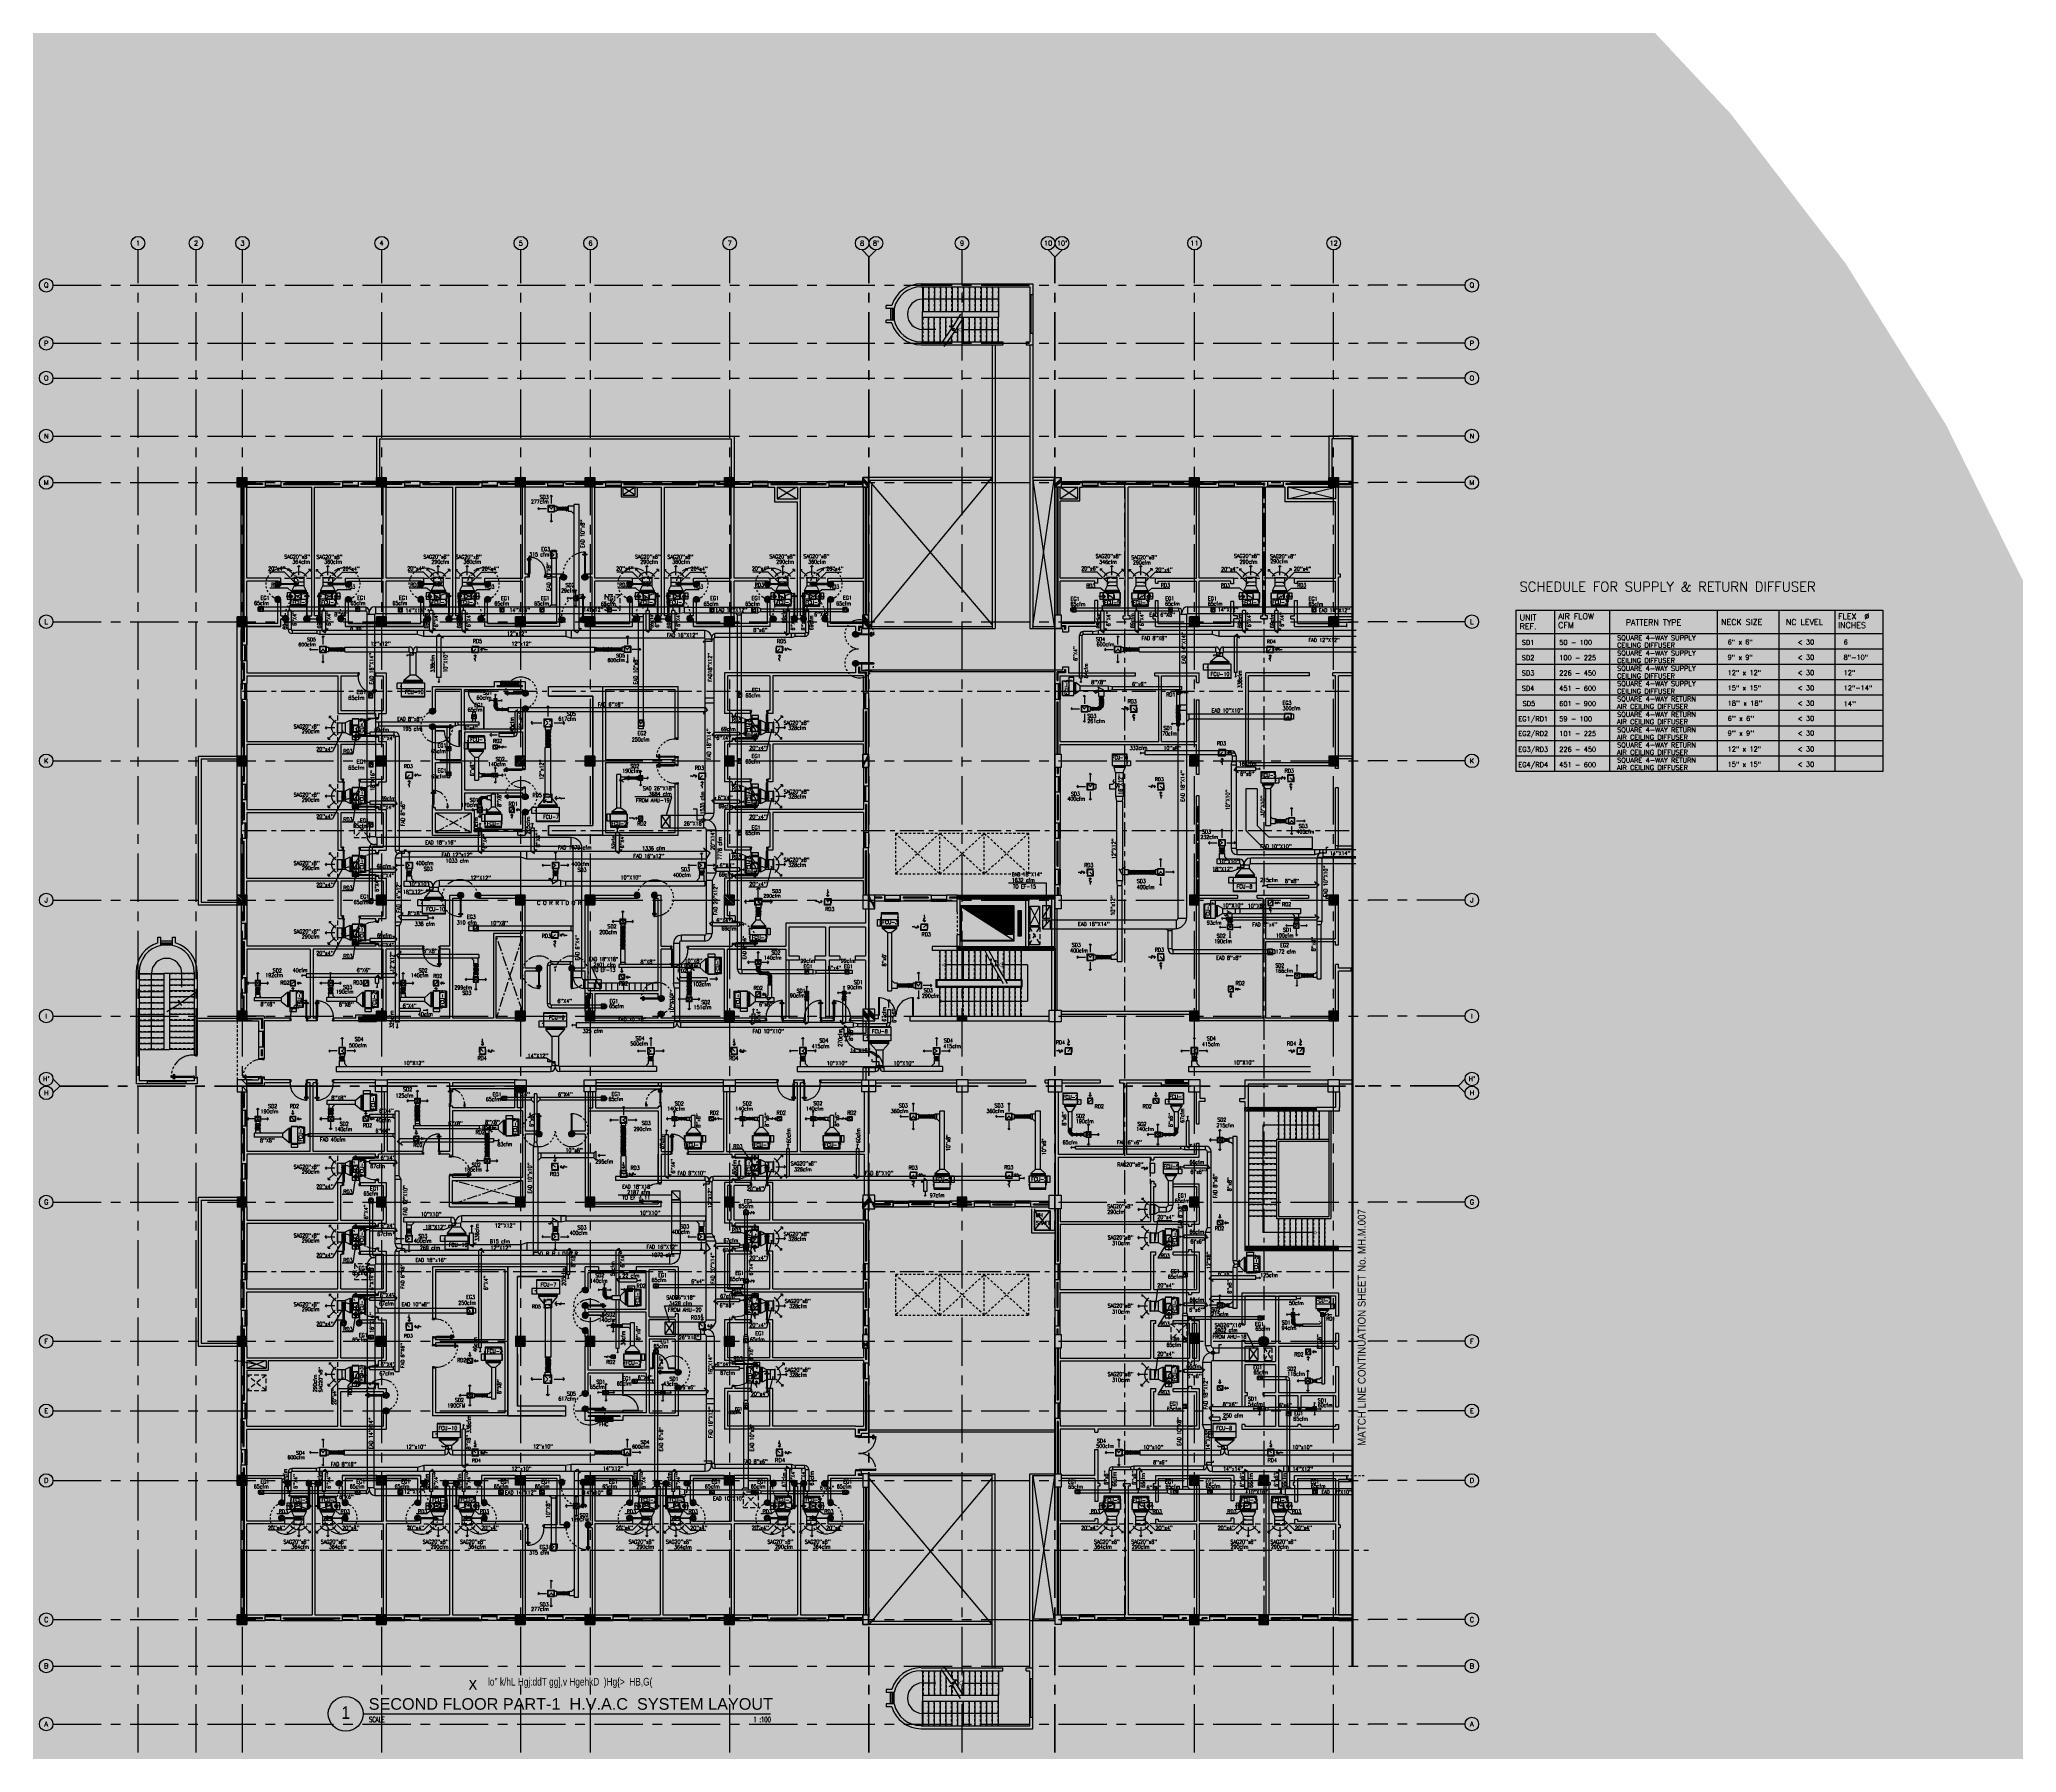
# Model space of a CAD drawing. Extents: x 417866200 to 417866302, y 43498034 to 43498122.
import ezdxf
from ezdxf.enums import TextEntityAlignment as Align

# ---------------------------------------------------------------- set-up
doc = ezdxf.new("R2010")
doc.units = 0
doc.header["$MEASUREMENT"] = 0
for name, pattern in [('CENTER', [2, 1.25, -0.25, 0.25, -0.25]), ('CENTER2', [1.125, 0.75, -0.125, 0.125, -0.125]), ('CENTERX2', [4, 2.5, -0.5, 0.5, -0.5]), ('HIDDEN', [0.375, 0.25, -0.125]), ('HIDDEN2', [0.1875, 0.125, -0.0625])]:
    doc.linetypes.add(name, pattern=pattern)
doc.layers.get('0').update_dxf_attribs({"linetype": 'CONTINUOUS'})
for name, color, linetype in [('ALM', 9, 'CONTINUOUS'), ('AX', 9, 'CONTINUOUS'), ('AX-CR', 2, 'CONTINUOUS'), ('AX-TXT', 6, 'CONTINUOUS'), ('AXES', 11, 'CENTERX2'), ('AXES1', 11, 'CENTER'), ('CER', 2, 'CONTINUOUS'), ('COL', 7, 'CONTINUOUS'), ('COUNTER', 9, 'CONTINUOUS'), ('CTXT', 6, 'CONTINUOUS'), ('DOOR', 9, 'CONTINUOUS'), ('DUCT', 6, 'CONTINUOUS'), ('E-TXT', 2, 'CONTINUOUS'), ('EJ', 9, 'CONTINUOUS'), ('ELEV', 2, 'CONTINUOUS'), ('EXDUCT', 10, 'CONTINUOUS'), ('FCU', 6, 'CONTINUOUS'), ('FHC', 9, 'CONTINUOUS'), ('FRAME', 9, 'CONTINUOUS'), ('HAT', 11, 'CONTINUOUS'), ('HIDDEN', 9, 'HIDDEN2'), ('INSUL', 9, 'CONTINUOUS'), ('LIFTS', 9, 'CONTINUOUS'), ('Locker', 9, 'CONTINUOUS'), ('M-AC-FLEX', 7, 'CONTINUOUS'), ('M-EGU.', 2, 'CONTINUOUS'), ('M-FILX', 2, 'CONTINUOUS'), ('M-TEXT', 2, 'CONTINUOUS'), ('ME-FIX', 2, 'CONTINUOUS'), ('PART', 9, 'CONTINUOUS'), ('PROJ-L', 9, 'CONTINUOUS'), ('PSUPPLY', 3, 'HIDDEN'), ('ROOF', 11, 'CONTINUOUS'), ('SCD', 2, 'CONTINUOUS'), ('SHAFT', 9, 'CONTINUOUS'), ('STR', 9, 'CONTINUOUS'), ('STR-H', 8, 'HIDDEN2'), ('TEXT', 6, 'CONTINUOUS'), ('TEXT-A', 2, 'CONTINUOUS'), ('TXT-', 9, 'CONTINUOUS'), ('TXT1', 2, 'CONTINUOUS'), ('WALL', 9, 'CONTINUOUS'), ('WIN', 9, 'CONTINUOUS')]:
    doc.layers.add(name, color=color, linetype=linetype)
doc.styles.add('Abdel', font='xarb.shx', dxfattribs={"width": 0.9})
doc.styles.add('BR', font='BR.SHX')
doc.styles.add('ROMANS', font='ROMANS.shx', dxfattribs={"width": 0.6})
doc.styles.add('ROMANT', font='ROMANT.SHX')
doc.styles.add('SIMPLEX', font='simplex.shx', dxfattribs={"width": 0.8})
doc.styles.add('TTXT', font='ARIAL.TTF', dxfattribs={"width": 0.6})
doc.dimstyles.new('DIM7', dxfattribs={"dimtxt": 0.24, "dimasz": 0.08, "dimexe": 0.07, "dimexo": 0.05, "dimgap": 0.07, "dimtad": 1, "dimzin": 0, "dimdsep": 46, "dimtxsty": 'SIMPLEX', "dimblk": 'ARCHTICK', "dimcen": 0.05, "dimdle": 0.05, "dimclrd": 4, "dimclre": 4, "dimclrt": 2, "dimadec": 0, "dimazin": 0, "dimtp": 2, "dimtm": 2, "dimtfac": 0.114286, "dimtix": 1, "dimtmove": 2, "dimatfit": 3, "dimldrblk": 'DOT', "dimfxl": 0, "dimtolj": 1, "dimtzin": 0, "dimarcsym": 0})
pattern_1 = [(45, (0, 0), (-26.5165042945, 26.5165042945), [])]
pattern_2 = [(135, (417866543.30014, 43498016.645967), (0.0265165043, 0.0265165043), [])]

# ---------------------------------------------------------------- blocks, each defined once
blk = doc.blocks.new('*X56')
at = {"color": 0}
for p, q in [((193089, 10708), (193542, 11161)), ((193089, 10761), (193488, 11161)), ((193089, 10814), (193435, 11161)), ((193089, 10867), (193382, 11161)), ((193089, 10920), (193329, 11161)), ((193089, 10973), (193276, 11161)), ((193089, 11026), (193223, 11161)), ((193089, 11079), (193170, 11161)), ((193089, 11132), (193117, 11161)), ((193095, 10661), (193589, 11155)), ((193148, 10661), (193589, 11102)), ((193201, 10661), (193589, 11049)), ((193254, 10661), (193589, 10996)), ((193307, 10661), (193589, 10943)), ((193360, 10661), (193589, 10890)), ((193413, 10661), (193589, 10837)), ((193466, 10661), (193589, 10784)), ((193519, 10661), (193589, 10731)), ((193572, 10661), (193589, 10678))]:
    blk.add_line(p, q, dxfattribs=at)
blk = doc.blocks.new('C5')
at = {"layer": 'HAT', "linetype": 'ByBlock'}
h = blk.add_hatch(dxfattribs=at)
h.set_pattern_fill('ANSI31', color=256, scale=300, style=0)
h.set_pattern_definition([(45, (-223356.182, -51411.005), (-26.516504, 26.516504), [])])
h.paths.add_polyline_path([(300, 300), (0, 300), (0, 0), (300, 0)])
h.paths.add_polyline_path([(600, 300), (300, 300), (300, 0), (600, 0)])
at = {"layer": 'COL'}
blk.add_lwpolyline([(600, 300), (0, 300), (0, 0), (600, 0)], close=True, dxfattribs=at)
blk = doc.blocks.new('C-300')
at = {"layer": 'HAT', "linetype": 'ByBlock', "ltscale": 0.3}
h = blk.add_hatch(dxfattribs=at)
h.set_pattern_fill('ANSI31', color=8, scale=300, style=0)
h.set_pattern_definition([(45, (-258496.182, -82361.005), (-26.5165043, 26.5165043), [])])
h.paths.add_polyline_path([(300, 500), (0, 500), (0, 250), (300, 250)])
h.paths.add_polyline_path([(300, 250), (0, 250), (0, 0), (300, 0)])
at = {"layer": 'COL'}
blk.add_lwpolyline([(0, 500), (300, 500), (300, 0), (0, 0)], close=True, dxfattribs=at)
blk = doc.blocks.new('C11')
at = {"layer": 'HAT'}
h = blk.add_hatch(dxfattribs=at)
h.set_pattern_fill('ANSI31', color=256, scale=300, style=0)
h.set_pattern_definition([(45, (-248556.182, -75061.005), (-26.5165043, 26.5165043), [])])
h.paths.add_polyline_path([(300, 700), (0, 700), (0, 350), (300, 350)])
h.paths.add_polyline_path([(300, 350), (0, 350), (0, 0), (300, 0)])
at = {"layer": 'COL'}
blk.add_lwpolyline([(300, 700), (300, 0), (0, 0), (0, 700)], close=True, dxfattribs=at)
blk = doc.blocks.new('C11D')
at = {"layer": 'COL', "linetype": 'ByBlock'}
for p in [(-320, 0), (0, 0)]:
    blk.add_blockref('C11', p, dxfattribs=at)
blk = doc.blocks.new('C7')
at = {"layer": 'HAT'}
h = blk.add_hatch(dxfattribs=at)
h.set_pattern_fill('ANSI31', color=256, scale=300, style=0)
h.set_pattern_definition([(45, (-248876.182, -51411.005), (-26.5165043, 26.5165043), [])])
h.paths.add_polyline_path([(350, 300), (250, 300), (0, 300), (0, 0), (350, 0)])
at = {"layer": 'COL'}
blk.add_lwpolyline([(0, 300), (0, 0), (350, 0), (350, 300)], close=True, dxfattribs=at)
blk = doc.blocks.new('C5V')
at = {"layer": 'HAT'}
h = blk.add_hatch(dxfattribs=at)
h.set_pattern_fill('ANSI31', color=256, scale=300, style=0)
h.set_pattern_definition([(45, (-249196.182, -54711.005), (-26.5165043, 26.5165043), [])])
h.paths.add_polyline_path([(-20, 600), (-320, 600), (-320, 300), (-20, 300)])
h.paths.add_polyline_path([(-20, 300), (-320, 300), (-320, 0), (-20, 0)])
h = blk.add_hatch(dxfattribs=at)
h.set_pattern_fill('ANSI31', color=256, scale=300, style=0)
h.set_pattern_definition([(45, (-248876.182, -54711.005), (-26.5165043, 26.5165043), [])])
h.paths.add_polyline_path([(300, 600), (0, 600), (0, 300), (300, 300)])
h.paths.add_polyline_path([(300, 300), (0, 300), (0, 0), (300, 0)])
at = {"layer": 'COL'}
for points in [[(-20, 600), (-20, 0), (-320, 0), (-320, 600)], [(300, 600), (300, 0), (0, 0), (0, 600)]]:
    blk.add_lwpolyline(points, close=True, dxfattribs=at)
blk = doc.blocks.new('*X45')
at = {"color": 0}
for p, q in [((73379, 125458), (73871, 125950)), ((73379, 125511), (73818, 125950)), ((73379, 125564), (73765, 125950)), ((73379, 125617), (73712, 125950)), ((73379, 125670), (73659, 125950)), ((73379, 125723), (73606, 125950)), ((73379, 125776), (73553, 125950)), ((73379, 125829), (73500, 125950)), ((73379, 125882), (73447, 125950)), ((73379, 125935), (73394, 125950)), ((73424, 125450), (73879, 125905)), ((73477, 125450), (73879, 125852)), ((73530, 125450), (73879, 125799)), ((73583, 125450), (73879, 125746)), ((73636, 125450), (73879, 125692)), ((73690, 125450), (73879, 125639)), ((73743, 125450), (73879, 125586)), ((73796, 125450), (73879, 125533)), ((73849, 125450), (73879, 125480))]:
    blk.add_line(p, q, dxfattribs=at)
blk = doc.blocks.new('COL50')
at = {"layer": 'COL'}
blk.add_lwpolyline([(-250, 250), (-250, -250), (250, -250), (250, 250)], close=True, dxfattribs=at)
blk = doc.blocks.new('AXU')
at = {"layer": 'AX-CR'}
blk.add_circle((0, 350), 350, dxfattribs=at)
at = {"layer": 'AX-TXT', "style": 'ROMANS'}
blk.add_attdef('AX', text='', height=250, dxfattribs=at).set_placement((0, 350), align=Align.MIDDLE)
blk = doc.blocks.new('*X34')
at = {"color": 0}
for p, q in [((73379, 177112), (73857, 177590)), ((73379, 177165), (73804, 177590)), ((73379, 177218), (73751, 177590)), ((73379, 177271), (73698, 177590)), ((73379, 177324), (73645, 177590)), ((73379, 177377), (73592, 177590)), ((73379, 177430), (73539, 177590)), ((73379, 177483), (73486, 177590)), ((73379, 177536), (73433, 177590)), ((73410, 177090), (73879, 177559)), ((73463, 177090), (73879, 177506)), ((73516, 177090), (73879, 177453)), ((73569, 177090), (73879, 177400)), ((73622, 177090), (73879, 177347)), ((73675, 177090), (73879, 177294)), ((73728, 177090), (73879, 177241)), ((73781, 177090), (73879, 177188)), ((73834, 177090), (73879, 177134))]:
    blk.add_line(p, q, dxfattribs=at)
blk = doc.blocks.new('*X35')
at = {"color": 0}
for p, q in [((73379, 169899), (73870, 170390)), ((73379, 169952), (73817, 170390)), ((73379, 170005), (73764, 170390)), ((73379, 170058), (73711, 170390)), ((73379, 170111), (73658, 170390)), ((73379, 170164), (73604, 170390)), ((73379, 170217), (73551, 170390)), ((73379, 170271), (73498, 170390)), ((73379, 170324), (73445, 170390)), ((73379, 170377), (73392, 170390)), ((73423, 169890), (73879, 170346)), ((73476, 169890), (73879, 170293)), ((73529, 169890), (73879, 170240)), ((73582, 169890), (73879, 170187)), ((73635, 169890), (73879, 170134)), ((73688, 169890), (73879, 170081)), ((73741, 169890), (73879, 170028)), ((73794, 169890), (73879, 169975)), ((73847, 169890), (73879, 169922))]:
    blk.add_line(p, q, dxfattribs=at)
blk = doc.blocks.new('*X36')
at = {"color": 0}
for p, q in [((73379, 162740), (73829, 163190)), ((73379, 162793), (73776, 163190)), ((73379, 162846), (73723, 163190)), ((73379, 162899), (73670, 163190)), ((73379, 162952), (73617, 163190)), ((73379, 163005), (73564, 163190)), ((73379, 163058), (73511, 163190)), ((73379, 163111), (73458, 163190)), ((73379, 163164), (73405, 163190)), ((73382, 162690), (73879, 163187)), ((73435, 162690), (73879, 163134)), ((73488, 162690), (73879, 163081)), ((73541, 162690), (73879, 163028)), ((73594, 162690), (73879, 162975)), ((73647, 162690), (73879, 162922)), ((73700, 162690), (73879, 162869)), ((73753, 162690), (73879, 162816)), ((73806, 162690), (73879, 162763)), ((73859, 162690), (73879, 162710))]:
    blk.add_line(p, q, dxfattribs=at)
blk = doc.blocks.new('*X37')
at = {"color": 0}
for p, q in [((73379, 155527), (73842, 155990)), ((73379, 155580), (73789, 155990)), ((73379, 155633), (73736, 155990)), ((73379, 155686), (73683, 155990)), ((73379, 155739), (73629, 155990)), ((73379, 155793), (73576, 155990)), ((73379, 155846), (73523, 155990)), ((73379, 155899), (73470, 155990)), ((73379, 155952), (73417, 155990)), ((73395, 155490), (73879, 155974)), ((73448, 155490), (73879, 155921)), ((73501, 155490), (73879, 155868)), ((73554, 155490), (73879, 155815)), ((73607, 155490), (73879, 155762)), ((73660, 155490), (73879, 155709)), ((73713, 155490), (73879, 155656)), ((73766, 155490), (73879, 155603)), ((73819, 155490), (73879, 155550)), ((73872, 155490), (73879, 155497))]:
    blk.add_line(p, q, dxfattribs=at)
blk = doc.blocks.new('*X33')
at = {"color": 0}
for p, q in [((140176, 227700), (140376, 227700)), ((140176, 227650), (140376, 227650)), ((140176, 227600), (140376, 227600)), ((140176, 227550), (140376, 227550)), ((140176, 227500), (140376, 227500)), ((140176, 227450), (140376, 227450)), ((140176, 227400), (140376, 227400)), ((140176, 227350), (140376, 227350)), ((140176, 227300), (140376, 227300)), ((140176, 227250), (140376, 227250)), ((140176, 227200), (140376, 227200)), ((140176, 227150), (140376, 227150)), ((140176, 227100), (140376, 227100)), ((140176, 227050), (140376, 227050)), ((140176, 227000), (140376, 227000)), ((140176, 226950), (140376, 226950)), ((140176, 226900), (140376, 226900)), ((140176, 226850), (140376, 226850)), ((140176, 226800), (140376, 226800)), ((140176, 226750), (140376, 226750)), ((140176, 226700), (140376, 226700)), ((140176, 226650), (140376, 226650)), ((140176, 226600), (140376, 226600)), ((140176, 226550), (140376, 226550)), ((140176, 226500), (140376, 226500)), ((140176, 226450), (140376, 226450))]:
    blk.add_line(p, q, dxfattribs=at)
blk = doc.blocks.new('*X40')
at = {"color": 0}
for p, q in [((73379, 149535), (73834, 149990)), ((73379, 149588), (73781, 149990)), ((73379, 149641), (73728, 149990)), ((73379, 149694), (73675, 149990)), ((73379, 149747), (73622, 149990)), ((73379, 149800), (73569, 149990)), ((73379, 149853), (73516, 149990)), ((73379, 149906), (73463, 149990)), ((73379, 149959), (73410, 149990)), ((73387, 149490), (73879, 149982)), ((73440, 149490), (73879, 149929)), ((73493, 149490), (73879, 149876)), ((73546, 149490), (73879, 149822)), ((73599, 149490), (73879, 149769)), ((73653, 149490), (73879, 149716)), ((73706, 149490), (73879, 149663)), ((73759, 149490), (73879, 149610)), ((73812, 149490), (73879, 149557)), ((73865, 149490), (73879, 149504))]:
    blk.add_line(p, q, dxfattribs=at)
blk = doc.blocks.new('*X41')
at = {"color": 0}
for p, q in [((61359, 149500), (61599, 149740)), ((61359, 149553), (61546, 149740)), ((61359, 149606), (61493, 149740)), ((61359, 149659), (61440, 149740)), ((61359, 149712), (61387, 149740)), ((61402, 149490), (61652, 149740)), ((61455, 149490), (61705, 149740)), ((61508, 149490), (61758, 149740)), ((61561, 149490), (61811, 149740)), ((61614, 149490), (61859, 149735)), ((61667, 149490), (61859, 149682)), ((61720, 149490), (61859, 149629)), ((61773, 149490), (61859, 149576)), ((61826, 149490), (61859, 149523))]:
    blk.add_line(p, q, dxfattribs=at)
blk = doc.blocks.new('*X39')
at = {"color": 0}
for p, q in [((61359, 153159), (61540, 153340)), ((61359, 153212), (61487, 153340)), ((61359, 153265), (61434, 153340)), ((61359, 153318), (61380, 153340)), ((61393, 153140), (61593, 153340)), ((61446, 153140), (61646, 153340)), ((61499, 153140), (61699, 153340)), ((61552, 153140), (61752, 153340)), ((61605, 153140), (61805, 153340)), ((61658, 153140), (61858, 153340)), ((61711, 153140), (61911, 153340)), ((61764, 153140), (61964, 153340)), ((61817, 153140), (62017, 153340)), ((61870, 153140), (62070, 153340)), ((61923, 153140), (62123, 153340)), ((61976, 153140), (62176, 153340)), ((62029, 153140), (62229, 153340)), ((62082, 153140), (62282, 153340)), ((62135, 153140), (62335, 153340)), ((62188, 153140), (62388, 153340)), ((62241, 153140), (62441, 153340)), ((62294, 153140), (62494, 153340)), ((62347, 153140), (62547, 153340)), ((62400, 153140), (62600, 153340)), ((62453, 153140), (62653, 153340)), ((62506, 153140), (62706, 153340)), ((62559, 153140), (62759, 153340)), ((62612, 153140), (62812, 153340)), ((62665, 153140), (62865, 153340)), ((62718, 153140), (62918, 153340)), ((62771, 153140), (62971, 153340)), ((62825, 153140), (63025, 153340)), ((62878, 153140), (63078, 153340)), ((62931, 153140), (63131, 153340)), ((62984, 153140), (63184, 153340)), ((63037, 153140), (63237, 153340)), ((63090, 153140), (63290, 153340)), ((63143, 153140), (63343, 153340)), ((63196, 153140), (63396, 153340)), ((63249, 153140), (63449, 153340)), ((63302, 153140), (63502, 153340)), ((63355, 153140), (63555, 153340)), ((63408, 153140), (63608, 153340)), ((63461, 153140), (63661, 153340)), ((63514, 153140), (63714, 153340)), ((63567, 153140), (63767, 153340)), ((63620, 153140), (63820, 153340)), ((63673, 153140), (63873, 153340)), ((63726, 153140), (63926, 153340)), ((63779, 153140), (63979, 153340)), ((63832, 153140), (64032, 153340)), ((63885, 153140), (64085, 153340)), ((63938, 153140), (64138, 153340)), ((63991, 153140), (64191, 153340)), ((64044, 153140), (64244, 153340)), ((64097, 153140), (64297, 153340)), ((64150, 153140), (64350, 153340)), ((64203, 153140), (64403, 153340)), ((64256, 153140), (64456, 153340)), ((64309, 153140), (64509, 153340)), ((64362, 153140), (64562, 153340)), ((64416, 153140), (64616, 153340)), ((64469, 153140), (64669, 153340)), ((64522, 153140), (64722, 153340)), ((64575, 153140), (64775, 153340)), ((64628, 153140), (64828, 153340)), ((64681, 153140), (64881, 153340)), ((64734, 153140), (64934, 153340)), ((64787, 153140), (64987, 153340)), ((64840, 153140), (65040, 153340)), ((64893, 153140), (65093, 153340)), ((64946, 153140), (65146, 153340)), ((64999, 153140), (65199, 153340)), ((65052, 153140), (65252, 153340)), ((65105, 153140), (65305, 153340)), ((65158, 153140), (65358, 153340)), ((65211, 153140), (65411, 153340)), ((65264, 153140), (65464, 153340)), ((65317, 153140), (65517, 153340)), ((65370, 153140), (65570, 153340)), ((65423, 153140), (65623, 153340)), ((65476, 153140), (65676, 153340)), ((65529, 153140), (65729, 153340)), ((65582, 153140), (65782, 153340)), ((65635, 153140), (65835, 153340)), ((65688, 153140), (65888, 153340)), ((65741, 153140), (65941, 153340)), ((65794, 153140), (65994, 153340)), ((65847, 153140), (66047, 153340)), ((65900, 153140), (66100, 153340)), ((65953, 153140), (66153, 153340)), ((66007, 153140), (66207, 153340)), ((66060, 153140), (66260, 153340)), ((66113, 153140), (66313, 153340)), ((66166, 153140), (66366, 153340)), ((66219, 153140), (66409, 153330)), ((66272, 153140), (66409, 153277)), ((66325, 153140), (66409, 153224)), ((66378, 153140), (66409, 153171))]:
    blk.add_line(p, q, dxfattribs=at)
blk = doc.blocks.new('*X38')
at = {"color": 0}
for p, q in [((61359, 155811), (61538, 155990)), ((61359, 155864), (61485, 155990)), ((61359, 155917), (61432, 155990)), ((61359, 155970), (61379, 155990)), ((61391, 155790), (61591, 155990)), ((61444, 155790), (61644, 155990)), ((61497, 155790), (61697, 155990)), ((61550, 155790), (61750, 155990)), ((61603, 155790), (61803, 155990)), ((61656, 155790), (61856, 155990)), ((61709, 155790), (61909, 155990)), ((61762, 155790), (61962, 155990)), ((61815, 155790), (62015, 155990)), ((61868, 155790), (62068, 155990)), ((61921, 155790), (62121, 155990)), ((61974, 155790), (62174, 155990)), ((62027, 155790), (62227, 155990)), ((62080, 155790), (62280, 155990)), ((62133, 155790), (62333, 155990)), ((62186, 155790), (62386, 155990)), ((62240, 155790), (62440, 155990)), ((62293, 155790), (62493, 155990)), ((62346, 155790), (62546, 155990)), ((62399, 155790), (62599, 155990)), ((62452, 155790), (62652, 155990)), ((62505, 155790), (62705, 155990)), ((62558, 155790), (62758, 155990)), ((62611, 155790), (62811, 155990)), ((62664, 155790), (62864, 155990)), ((62717, 155790), (62917, 155990)), ((62770, 155790), (62970, 155990)), ((62823, 155790), (63023, 155990)), ((62876, 155790), (63076, 155990)), ((62929, 155790), (63129, 155990)), ((62982, 155790), (63182, 155990)), ((63035, 155790), (63235, 155990)), ((63088, 155790), (63288, 155990)), ((63141, 155790), (63341, 155990)), ((63194, 155790), (63394, 155990)), ((63247, 155790), (63447, 155990)), ((63300, 155790), (63500, 155990)), ((63353, 155790), (63553, 155990)), ((63406, 155790), (63606, 155990)), ((63459, 155790), (63659, 155990)), ((63512, 155790), (63712, 155990)), ((63565, 155790), (63765, 155990)), ((63618, 155790), (63818, 155990)), ((63671, 155790), (63871, 155990)), ((63724, 155790), (63924, 155990)), ((63777, 155790), (63977, 155990)), ((63830, 155790), (64030, 155990)), ((63884, 155790), (64084, 155990)), ((63937, 155790), (64137, 155990)), ((63990, 155790), (64190, 155990)), ((64043, 155790), (64243, 155990)), ((64096, 155790), (64296, 155990)), ((64149, 155790), (64349, 155990)), ((64202, 155790), (64402, 155990)), ((64255, 155790), (64455, 155990)), ((64308, 155790), (64508, 155990)), ((64361, 155790), (64561, 155990)), ((64414, 155790), (64614, 155990)), ((64467, 155790), (64667, 155990)), ((64520, 155790), (64720, 155990)), ((64573, 155790), (64773, 155990)), ((64626, 155790), (64826, 155990)), ((64679, 155790), (64879, 155990)), ((64732, 155790), (64932, 155990)), ((64785, 155790), (64985, 155990)), ((64838, 155790), (65038, 155990)), ((64891, 155790), (65091, 155990)), ((64944, 155790), (65144, 155990)), ((64997, 155790), (65197, 155990)), ((65050, 155790), (65250, 155990)), ((65103, 155790), (65303, 155990)), ((65156, 155790), (65356, 155990)), ((65209, 155790), (65409, 155990)), ((65262, 155790), (65462, 155990)), ((65315, 155790), (65515, 155990)), ((65368, 155790), (65568, 155990)), ((65421, 155790), (65621, 155990)), ((65475, 155790), (65675, 155990)), ((65528, 155790), (65728, 155990)), ((65581, 155790), (65781, 155990)), ((65634, 155790), (65834, 155990)), ((65687, 155790), (65887, 155990)), ((65740, 155790), (65940, 155990)), ((65793, 155790), (65993, 155990)), ((65846, 155790), (66046, 155990)), ((65899, 155790), (66099, 155990)), ((65952, 155790), (66152, 155990)), ((66005, 155790), (66205, 155990)), ((66058, 155790), (66258, 155990)), ((66111, 155790), (66311, 155990)), ((66164, 155790), (66364, 155990)), ((66217, 155790), (66409, 155982)), ((66270, 155790), (66409, 155929)), ((66323, 155790), (66409, 155876)), ((66376, 155790), (66409, 155823))]:
    blk.add_line(p, q, dxfattribs=at)
blk = doc.blocks.new('A$C3A782592')
at = {"layer": 'COUNTER', "linetype": 'ByBlock'}
for p, q in [((0, 3100), (0, 951)), ((600, 3100), (0, 3100)), ((600, 3100), (600, 1200)), ((1200, 600), (600, 1200)), ((951, 0), (0, 951)), ((3450, 0), (951, 0)), ((3450, 600), (1200, 600)), ((3450, 0), (3450, 600))]:
    blk.add_line(p, q, dxfattribs=at)
blk = doc.blocks.new('AXL')
at = {"layer": 'AX-CR'}
blk.add_circle((-350, 0), 350, dxfattribs=at)
at = {"layer": 'AX-TXT', "style": 'ROMANS'}
blk.add_attdef('AX', text='', height=250, dxfattribs=at).set_placement((-350, 0), align=Align.MIDDLE)
blk = doc.blocks.new('*X43')
at = {"color": 0}
for p, q in [((73379, 139883), (73846, 140350)), ((73379, 139936), (73793, 140350)), ((73379, 139989), (73740, 140350)), ((73379, 140042), (73687, 140350)), ((73379, 140095), (73634, 140350)), ((73379, 140148), (73581, 140350)), ((73379, 140201), (73528, 140350)), ((73379, 140254), (73475, 140350)), ((73379, 140307), (73422, 140350)), ((73399, 139850), (73879, 140330)), ((73452, 139850), (73879, 140277)), ((73505, 139850), (73879, 140224)), ((73558, 139850), (73879, 140170)), ((73612, 139850), (73879, 140117)), ((73665, 139850), (73879, 140064)), ((73718, 139850), (73879, 140011)), ((73771, 139850), (73879, 139958)), ((73824, 139850), (73879, 139905)), ((73877, 139850), (73879, 139852))]:
    blk.add_line(p, q, dxfattribs=at)
blk = doc.blocks.new('*X42')
at = {"color": 0}
for p, q in [((61359, 139901), (61808, 140350)), ((61359, 139954), (61755, 140350)), ((61359, 140007), (61702, 140350)), ((61359, 140060), (61649, 140350)), ((61359, 140113), (61596, 140350)), ((61359, 140166), (61543, 140350)), ((61359, 140219), (61490, 140350)), ((61359, 140272), (61437, 140350)), ((61359, 140325), (61384, 140350)), ((61361, 139850), (61859, 140348)), ((61414, 139850), (61859, 140295)), ((61467, 139850), (61859, 140242)), ((61520, 139850), (61859, 140189)), ((61573, 139850), (61859, 140136)), ((61626, 139850), (61859, 140083)), ((61679, 139850), (61859, 140030)), ((61732, 139850), (61859, 139977)), ((61785, 139850), (61859, 139924)), ((61838, 139850), (61859, 139871))]:
    blk.add_line(p, q, dxfattribs=at)
blk = doc.blocks.new('*X44')
at = {"color": 0}
for p, q in [((73379, 132670), (73859, 133150)), ((73379, 132723), (73806, 133150)), ((73379, 132776), (73753, 133150)), ((73379, 132829), (73700, 133150)), ((73379, 132882), (73647, 133150)), ((73379, 132935), (73594, 133150)), ((73379, 132988), (73541, 133150)), ((73379, 133041), (73488, 133150)), ((73379, 133094), (73435, 133150)), ((73379, 133147), (73382, 133150)), ((73412, 132650), (73879, 133117)), ((73465, 132650), (73879, 133064)), ((73518, 132650), (73879, 133011)), ((73571, 132650), (73879, 132958)), ((73624, 132650), (73879, 132905)), ((73677, 132650), (73879, 132852)), ((73730, 132650), (73879, 132799)), ((73783, 132650), (73879, 132746)), ((73836, 132650), (73879, 132693))]:
    blk.add_line(p, q, dxfattribs=at)
blk = doc.blocks.new('*X47')
at = {"color": 0}
for p, q in [((76229, 137641), (76388, 137800)), ((76229, 137694), (76334, 137800)), ((76229, 137748), (76281, 137800)), ((76241, 137600), (76441, 137800)), ((76294, 137600), (76494, 137800)), ((76347, 137600), (76547, 137800)), ((76400, 137600), (76600, 137800)), ((76453, 137600), (76653, 137800)), ((76506, 137600), (76706, 137800)), ((76559, 137600), (76759, 137800)), ((76612, 137600), (76812, 137800)), ((76665, 137600), (76865, 137800)), ((76718, 137600), (76918, 137800)), ((76771, 137600), (76971, 137800)), ((76824, 137600), (77024, 137800)), ((76877, 137600), (77077, 137800)), ((76930, 137600), (77130, 137800)), ((76983, 137600), (77183, 137800)), ((77036, 137600), (77236, 137800)), ((77089, 137600), (77289, 137800)), ((77142, 137600), (77342, 137800)), ((77195, 137600), (77395, 137800)), ((77248, 137600), (77448, 137800)), ((77301, 137600), (77501, 137800)), ((77354, 137600), (77554, 137800)), ((77407, 137600), (77607, 137800)), ((77460, 137600), (77660, 137800)), ((77513, 137600), (77713, 137800)), ((77566, 137600), (77766, 137800)), ((77619, 137600), (77819, 137800)), ((77672, 137600), (77872, 137800)), ((77725, 137600), (77925, 137800)), ((77779, 137600), (77979, 137800)), ((77832, 137600), (78032, 137800)), ((77885, 137600), (78085, 137800)), ((77938, 137600), (78138, 137800)), ((77991, 137600), (78191, 137800)), ((78044, 137600), (78244, 137800)), ((78097, 137600), (78297, 137800)), ((78150, 137600), (78350, 137800)), ((78203, 137600), (78403, 137800)), ((78256, 137600), (78456, 137800)), ((78309, 137600), (78509, 137800)), ((78362, 137600), (78562, 137800)), ((78415, 137600), (78615, 137800)), ((78468, 137600), (78668, 137800)), ((78521, 137600), (78721, 137800)), ((78574, 137600), (78774, 137800)), ((78627, 137600), (78827, 137800)), ((78680, 137600), (78880, 137800)), ((78733, 137600), (78933, 137800)), ((78786, 137600), (78986, 137800)), ((78839, 137600), (79039, 137800)), ((78892, 137600), (79092, 137800)), ((78945, 137600), (79145, 137800)), ((78998, 137600), (79198, 137800)), ((79051, 137600), (79251, 137800)), ((79104, 137600), (79304, 137800)), ((79157, 137600), (79357, 137800)), ((79210, 137600), (79410, 137800)), ((79263, 137600), (79463, 137800)), ((79316, 137600), (79516, 137800)), ((79369, 137600), (79569, 137800)), ((79423, 137600), (79623, 137800)), ((79476, 137600), (79676, 137800)), ((79529, 137600), (79729, 137800)), ((79582, 137600), (79782, 137800)), ((79635, 137600), (79835, 137800)), ((79688, 137600), (79888, 137800)), ((79741, 137600), (79941, 137800)), ((79794, 137600), (79994, 137800)), ((79847, 137600), (80047, 137800)), ((79900, 137600), (80100, 137800)), ((79953, 137600), (80153, 137800)), ((80006, 137600), (80206, 137800)), ((80059, 137600), (80259, 137800)), ((80112, 137600), (80312, 137800)), ((80165, 137600), (80365, 137800)), ((80218, 137600), (80418, 137800)), ((80271, 137600), (80471, 137800)), ((80324, 137600), (80524, 137800)), ((80377, 137600), (80577, 137800)), ((80430, 137600), (80630, 137800)), ((80483, 137600), (80683, 137800)), ((80536, 137600), (80736, 137800)), ((80589, 137600), (80789, 137800)), ((80642, 137600), (80842, 137800)), ((80695, 137600), (80895, 137800)), ((80748, 137600), (80948, 137800)), ((80801, 137600), (81001, 137800)), ((80854, 137600), (81054, 137800)), ((80907, 137600), (81079, 137772)), ((80960, 137600), (81079, 137718)), ((81014, 137600), (81079, 137665)), ((81067, 137600), (81079, 137612))]:
    blk.add_line(p, q, dxfattribs=at)
blk = doc.blocks.new('*X48')
at = {"color": 0}
for p, q in [((76229, 144854), (76375, 145000)), ((76229, 144907), (76322, 145000)), ((76229, 144960), (76269, 145000)), ((76281, 144800), (76481, 145000)), ((76334, 144800), (76534, 145000)), ((76387, 144800), (76587, 145000)), ((76440, 144800), (76640, 145000)), ((76493, 144800), (76693, 145000)), ((76546, 144800), (76746, 145000)), ((76599, 144800), (76799, 145000)), ((76652, 144800), (76852, 145000)), ((76705, 144800), (76905, 145000)), ((76758, 144800), (76958, 145000)), ((76811, 144800), (77011, 145000)), ((76864, 144800), (77064, 145000)), ((76917, 144800), (77117, 145000)), ((76971, 144800), (77171, 145000)), ((77024, 144800), (77224, 145000)), ((77077, 144800), (77277, 145000)), ((77130, 144800), (77330, 145000)), ((77183, 144800), (77383, 145000)), ((77236, 144800), (77436, 145000)), ((77289, 144800), (77489, 145000)), ((77342, 144800), (77542, 145000)), ((77395, 144800), (77595, 145000)), ((77448, 144800), (77648, 145000)), ((77501, 144800), (77701, 145000)), ((77554, 144800), (77754, 145000)), ((77607, 144800), (77807, 145000)), ((77660, 144800), (77860, 145000)), ((77713, 144800), (77913, 145000)), ((77766, 144800), (77966, 145000)), ((77819, 144800), (78019, 145000)), ((77872, 144800), (78072, 145000)), ((77925, 144800), (78125, 145000)), ((77978, 144800), (78178, 145000)), ((78031, 144800), (78231, 145000)), ((78084, 144800), (78284, 145000)), ((78137, 144800), (78337, 145000)), ((78190, 144800), (78390, 145000)), ((78243, 144800), (78443, 145000)), ((78296, 144800), (78496, 145000)), ((78349, 144800), (78549, 145000)), ((78402, 144800), (78602, 145000)), ((78455, 144800), (78655, 145000)), ((78508, 144800), (78708, 145000)), ((78562, 144800), (78762, 145000)), ((78615, 144800), (78815, 145000)), ((78668, 144800), (78868, 145000)), ((78721, 144800), (78921, 145000)), ((78774, 144800), (78974, 145000)), ((78827, 144800), (79027, 145000)), ((78880, 144800), (79080, 145000)), ((78933, 144800), (79133, 145000)), ((78986, 144800), (79186, 145000)), ((79039, 144800), (79239, 145000)), ((79092, 144800), (79292, 145000)), ((79145, 144800), (79345, 145000)), ((79198, 144800), (79398, 145000)), ((79251, 144800), (79451, 145000)), ((79304, 144800), (79504, 145000)), ((79357, 144800), (79557, 145000)), ((79410, 144800), (79610, 145000)), ((79463, 144800), (79663, 145000)), ((79516, 144800), (79716, 145000)), ((79569, 144800), (79769, 145000)), ((79622, 144800), (79822, 145000)), ((79675, 144800), (79875, 145000)), ((79728, 144800), (79928, 145000)), ((79781, 144800), (79929, 144948)), ((79834, 144800), (79929, 144895)), ((79887, 144800), (79929, 144842))]:
    blk.add_line(p, q, dxfattribs=at)
blk = doc.blocks.new('*X46')
at = {"color": 0}
for p, q in [((73379, 118298), (73831, 118750)), ((73379, 118351), (73778, 118750)), ((73379, 118404), (73725, 118750)), ((73379, 118457), (73672, 118750)), ((73379, 118510), (73619, 118750)), ((73379, 118563), (73566, 118750)), ((73379, 118616), (73513, 118750)), ((73379, 118669), (73460, 118750)), ((73379, 118722), (73407, 118750)), ((73384, 118250), (73879, 118745)), ((73437, 118250), (73879, 118692)), ((73490, 118250), (73879, 118639)), ((73543, 118250), (73879, 118586)), ((73596, 118250), (73879, 118533)), ((73649, 118250), (73879, 118480)), ((73702, 118250), (73879, 118427)), ((73755, 118250), (73879, 118374)), ((73808, 118250), (73879, 118321)), ((73861, 118250), (73879, 118268))]:
    blk.add_line(p, q, dxfattribs=at)
blk = doc.blocks.new('*X32')
at = {"color": 0}
for p, q in [((80579, 149522), (81047, 149990)), ((80579, 149575), (80994, 149990)), ((80579, 149628), (80941, 149990)), ((80579, 149681), (80888, 149990)), ((80579, 149734), (80835, 149990)), ((80579, 149787), (80782, 149990)), ((80579, 149840), (80729, 149990)), ((80579, 149893), (80676, 149990)), ((80579, 149946), (80623, 149990)), ((80600, 149490), (81079, 149969)), ((80653, 149490), (81079, 149916)), ((80706, 149490), (81079, 149863)), ((80759, 149490), (81079, 149810)), ((80812, 149490), (81079, 149757)), ((80865, 149490), (81079, 149704)), ((80918, 149490), (81079, 149651)), ((80971, 149490), (81079, 149598)), ((81024, 149490), (81079, 149545)), ((81077, 149490), (81079, 149492))]:
    blk.add_line(p, q, dxfattribs=at)
blk = doc.blocks.new('*X31')
at = {"color": 0}
for p, q in [((80579, 155515), (81054, 155990)), ((80579, 155568), (81001, 155990)), ((80579, 155621), (80948, 155990)), ((80579, 155674), (80895, 155990)), ((80579, 155727), (80842, 155990)), ((80579, 155780), (80789, 155990)), ((80579, 155833), (80736, 155990)), ((80579, 155886), (80683, 155990)), ((80579, 155939), (80630, 155990)), ((80607, 155490), (81079, 155962)), ((80660, 155490), (81079, 155909)), ((80713, 155490), (81079, 155856)), ((80766, 155490), (81079, 155803)), ((80819, 155490), (81079, 155750)), ((80872, 155490), (81079, 155697)), ((80925, 155490), (81079, 155644)), ((80978, 155490), (81079, 155591)), ((81031, 155490), (81079, 155538))]:
    blk.add_line(p, q, dxfattribs=at)
blk = doc.blocks.new('*X30')
at = {"color": 0}
for p, q in [((80579, 162727), (81042, 163190)), ((80579, 162780), (80989, 163190)), ((80579, 162833), (80936, 163190)), ((80579, 162886), (80883, 163190)), ((80579, 162939), (80829, 163190)), ((80579, 162993), (80776, 163190)), ((80579, 163046), (80723, 163190)), ((80579, 163099), (80670, 163190)), ((80579, 163152), (80617, 163190)), ((80595, 162690), (81079, 163174)), ((80648, 162690), (81079, 163121)), ((80701, 162690), (81079, 163068)), ((80754, 162690), (81079, 163015)), ((80807, 162690), (81079, 162962)), ((80860, 162690), (81079, 162909)), ((80913, 162690), (81079, 162856)), ((80966, 162690), (81079, 162803)), ((81019, 162690), (81079, 162750)), ((81072, 162690), (81079, 162697))]:
    blk.add_line(p, q, dxfattribs=at)
blk = doc.blocks.new('*X29')
at = {"color": 0}
for p, q in [((80579, 169940), (81029, 170390)), ((80579, 169993), (80976, 170390)), ((80579, 170046), (80923, 170390)), ((80579, 170099), (80870, 170390)), ((80579, 170152), (80817, 170390)), ((80579, 170205), (80764, 170390)), ((80579, 170258), (80711, 170390)), ((80579, 170311), (80658, 170390)), ((80579, 170364), (80605, 170390)), ((80582, 169890), (81079, 170387)), ((80635, 169890), (81079, 170334)), ((80688, 169890), (81079, 170281)), ((80741, 169890), (81079, 170228)), ((80794, 169890), (81079, 170175)), ((80847, 169890), (81079, 170122)), ((80900, 169890), (81079, 170069)), ((80953, 169890), (81079, 170016)), ((81006, 169890), (81079, 169963)), ((81059, 169890), (81079, 169910))]:
    blk.add_line(p, q, dxfattribs=at)
blk = doc.blocks.new('*X28')
at = {"color": 0}
for p, q in [((80579, 177099), (81070, 177590)), ((80579, 177152), (81017, 177590)), ((80579, 177205), (80964, 177590)), ((80579, 177258), (80911, 177590)), ((80579, 177311), (80858, 177590)), ((80579, 177364), (80804, 177590)), ((80579, 177417), (80751, 177590)), ((80579, 177471), (80698, 177590)), ((80579, 177524), (80645, 177590)), ((80579, 177577), (80592, 177590)), ((80623, 177090), (81079, 177546)), ((80676, 177090), (81079, 177493)), ((80729, 177090), (81079, 177440)), ((80782, 177090), (81079, 177387)), ((80835, 177090), (81079, 177334)), ((80888, 177090), (81079, 177281)), ((80941, 177090), (81079, 177228)), ((80994, 177090), (81079, 177175)), ((81047, 177090), (81079, 177122))]:
    blk.add_line(p, q, dxfattribs=at)
blk = doc.blocks.new('AXR')
at = {"layer": 'AX-CR'}
blk.add_circle((350, 0), 350, dxfattribs=at)
at = {"layer": 'AX-TXT', "style": 'ROMANS'}
blk.add_attdef('AX', text='', height=250, dxfattribs=at).set_placement((350, 0), align=Align.MIDDLE)
blk = doc.blocks.new('*X57')
at = {"color": 0}
for p, q in [((23912, -1650), (23966, -1596)), ((23912, -1597), (23913, -1596)), ((23970, -1696), (23912, -1638)), ((23917, -1696), (23912, -1691)), ((23919, -1696), (24019, -1596)), ((24023, -1696), (23923, -1596)), ((23972, -1696), (24072, -1596)), ((24076, -1696), (23976, -1596)), ((24025, -1696), (24125, -1596)), ((24129, -1696), (24029, -1596)), ((24078, -1696), (24178, -1596)), ((24182, -1696), (24082, -1596)), ((24131, -1696), (24231, -1596)), ((24235, -1696), (24135, -1596)), ((24184, -1696), (24284, -1596)), ((24288, -1696), (24188, -1596)), ((24237, -1696), (24337, -1596)), ((24341, -1696), (24241, -1596)), ((24290, -1696), (24390, -1596)), ((24394, -1696), (24294, -1596)), ((24343, -1696), (24443, -1596)), ((24447, -1696), (24347, -1596)), ((24396, -1696), (24496, -1596)), ((24500, -1696), (24400, -1596)), ((24449, -1696), (24549, -1596)), ((24553, -1696), (24453, -1596)), ((24502, -1696), (24602, -1596)), ((24606, -1696), (24506, -1596)), ((24555, -1696), (24624, -1628)), ((24624, -1660), (24559, -1596)), ((24608, -1696), (24624, -1681)), ((24624, -1607), (24612, -1596))]:
    blk.add_line(p, q, dxfattribs=at)
blk = doc.blocks.new('*X25')
at = {"color": 0}
for p, q in [((-750, 2538), (-672, 2616)), ((-750, 2591), (-725, 2616)), ((-660, 2516), (-750, 2606)), ((-713, 2516), (-750, 2553)), ((-719, 2516), (-619, 2616)), ((-607, 2516), (-707, 2616)), ((-666, 2516), (-566, 2616)), ((-554, 2516), (-654, 2616)), ((-613, 2516), (-513, 2616)), ((-501, 2516), (-601, 2616)), ((-560, 2516), (-460, 2616)), ((-448, 2516), (-548, 2616)), ((-507, 2516), (-407, 2616)), ((-394, 2516), (-494, 2616)), ((-454, 2516), (-354, 2616)), ((-341, 2516), (-441, 2616)), ((-401, 2516), (-301, 2616)), ((-288, 2516), (-388, 2616)), ((-348, 2516), (-248, 2616)), ((-235, 2516), (-335, 2616)), ((-295, 2516), (-195, 2616)), ((-182, 2516), (-282, 2616)), ((-242, 2516), (-142, 2616)), ((-129, 2516), (-229, 2616)), ((-189, 2516), (-89, 2616)), ((-76, 2516), (-176, 2616)), ((-136, 2516), (-36, 2616)), ((-23, 2516), (-123, 2616)), ((-83, 2516), (17, 2616)), ((30, 2516), (-70, 2616)), ((-30, 2516), (70, 2616)), ((83, 2516), (-17, 2616)), ((23, 2516), (123, 2616)), ((136, 2516), (36, 2616)), ((76, 2516), (176, 2616)), ((189, 2516), (89, 2616)), ((129, 2516), (215, 2601)), ((215, 2543), (142, 2616)), ((182, 2516), (215, 2548)), ((215, 2596), (195, 2616))]:
    blk.add_line(p, q, dxfattribs=at)
blk = doc.blocks.new('WAP16')
at = {"color": 6}
for p, q in [((-597, 0), (-597, -737)), ((-597, 0), (597, 0)), ((597, 0), (597, -737)), ((-597, -437), (597, -437)), ((-597, -737), (597, -737))]:
    blk.add_line(p, q, dxfattribs=at)
at = {"color": 3}
for p, q in [((-597, -32), (597, -32)), ((-482, -737), (-482, -862)), ((-482, -762), (482, -762)), ((-482, -862), (482, -862)), ((482, -737), (482, -862)), ((597, -437), (835, -437)), ((597, -562), (670, -562)), ((597, -737), (835, -737)), ((835, -437), (835, -737))]:
    blk.add_line(p, q, dxfattribs=at)
at = {"color": 11}
blk.add_blockref('*X25', (268, -3378), dxfattribs=at)
blk = doc.blocks.new('*X23')
at = {"color": 0}
for p, q in [((16890, -2467), (16943, -2414)), ((16890, -2520), (16990, -2420)), ((16990, -2565), (16890, -2465)), ((16890, -2573), (16990, -2473)), ((16990, -2619), (16890, -2519)), ((16890, -2626), (16990, -2526)), ((16990, -2672), (16890, -2572)), ((16890, -2679), (16990, -2579)), ((16990, -2725), (16890, -2625)), ((16890, -2732), (16990, -2632)), ((16990, -2778), (16890, -2678)), ((16890, -2785), (16990, -2685)), ((16990, -2831), (16890, -2731)), ((16890, -2838), (16990, -2738)), ((16990, -2884), (16890, -2784)), ((16890, -2891), (16990, -2791)), ((16990, -2937), (16890, -2837)), ((16890, -2944), (16990, -2844)), ((16990, -2990), (16890, -2890)), ((16890, -2997), (16990, -2897)), ((16990, -3043), (16890, -2943)), ((16890, -3050), (16990, -2950)), ((16990, -3096), (16890, -2996)), ((16890, -3103), (16990, -3003)), ((16990, -3149), (16890, -3049)), ((16990, -2512), (16892, -2414)), ((16892, -3155), (16990, -3056)), ((16990, -2459), (16945, -2414)), ((16944, -3155), (16890, -3102)), ((16945, -3155), (16990, -3109))]:
    blk.add_line(p, q, dxfattribs=at)
blk = doc.blocks.new('WHE06')
at = {"color": 6}
for p, q in [((0, -422), (0, 422)), ((0, 422), (346, 422)), ((346, 469), (346, -451)), ((689, 469), (346, 469)), ((689, -451), (689, 469)), ((0, -422), (346, -422)), ((346, -451), (689, -451))]:
    blk.add_line(p, q, dxfattribs=at)
at = {"color": 3}
for p, q in [((60, -422), (60, 422)), ((212, 437), (269, 437)), ((232, 452), (232, 422)), ((232, 452), (252, 452)), ((242, 472), (242, 399)), ((252, 452), (252, 422)), ((305, 448), (373, 448)), ((321, 458), (321, 438)), ((321, 458), (346, 458)), ((321, 438), (346, 438)), ((689, 622), (346, 622)), ((346, 622), (346, 469)), ((346, 430), (689, 430)), ((689, 469), (689, 622)), ((811, 371), (689, 371)), ((711, -371), (711, 371)), ((811, -371), (811, 371)), ((142, -437), (142, -422)), ((142, -437), (197, -437)), ((197, -437), (197, -422)), ((221, -437), (269, -437)), ((232, -452), (232, -422)), ((232, -452), (252, -452)), ((242, -472), (242, -399)), ((252, -452), (252, -422)), ((346, -430), (689, -430)), ((811, -371), (689, -371))]:
    blk.add_line(p, q, dxfattribs=at)
at = {"color": 11}
blk.add_blockref('*X23', (-16179, 2784), dxfattribs=at)
blk = doc.blocks.new('*X59')
at = {"color": 0}
for p, q in [((16890, -2467), (16943, -2414)), ((16890, -2520), (16990, -2420)), ((16990, -2565), (16890, -2465)), ((16890, -2573), (16990, -2473)), ((16990, -2619), (16890, -2519)), ((16890, -2626), (16990, -2526)), ((16990, -2672), (16890, -2572)), ((16890, -2679), (16990, -2579)), ((16990, -2725), (16890, -2625)), ((16890, -2732), (16990, -2632)), ((16990, -2778), (16890, -2678)), ((16890, -2785), (16990, -2685)), ((16990, -2831), (16890, -2731)), ((16890, -2838), (16990, -2738)), ((16990, -2884), (16890, -2784)), ((16890, -2891), (16990, -2791)), ((16990, -2937), (16890, -2837)), ((16890, -2944), (16990, -2844)), ((16990, -2990), (16890, -2890)), ((16890, -2997), (16990, -2897)), ((16990, -3043), (16890, -2943)), ((16890, -3050), (16990, -2950)), ((16990, -3096), (16890, -2996)), ((16890, -3103), (16990, -3003)), ((16990, -3149), (16890, -3049)), ((16990, -2512), (16892, -2414)), ((16892, -3155), (16990, -3056)), ((16990, -2459), (16945, -2414)), ((16944, -3155), (16890, -3102)), ((16945, -3155), (16990, -3109))]:
    blk.add_line(p, q, dxfattribs=at)
blk = doc.blocks.new('*X58')
at = {"color": 0}
for p, q in [((16890, -2467), (16943, -2414)), ((16890, -2520), (16990, -2420)), ((16990, -2565), (16890, -2465)), ((16890, -2573), (16990, -2473)), ((16990, -2619), (16890, -2519)), ((16890, -2626), (16990, -2526)), ((16990, -2672), (16890, -2572)), ((16890, -2679), (16990, -2579)), ((16990, -2725), (16890, -2625)), ((16890, -2732), (16990, -2632)), ((16990, -2778), (16890, -2678)), ((16890, -2785), (16990, -2685)), ((16990, -2831), (16890, -2731)), ((16890, -2838), (16990, -2738)), ((16990, -2884), (16890, -2784)), ((16890, -2891), (16990, -2791)), ((16990, -2937), (16890, -2837)), ((16890, -2944), (16990, -2844)), ((16990, -2990), (16890, -2890)), ((16890, -2997), (16990, -2897)), ((16990, -3043), (16890, -2943)), ((16890, -3050), (16990, -2950)), ((16990, -3096), (16890, -2996)), ((16890, -3103), (16990, -3003)), ((16990, -3149), (16890, -3049)), ((16990, -2512), (16892, -2414)), ((16892, -3155), (16990, -3056)), ((16990, -2459), (16945, -2414)), ((16944, -3155), (16890, -3102)), ((16945, -3155), (16990, -3109))]:
    blk.add_line(p, q, dxfattribs=at)
blk = doc.blocks.new('A$C376C1807')
at = {"layer": 'DOOR'}
for p, q in [((0, 0.9), (0, 0.85)), ((0.9, 0.9), (0, 0.9)), ((0, 0.85), (0.9, 0.85))]:
    blk.add_line(p, q, dxfattribs=at)
blk.add_arc((0, 0.9), 0.9, 270, 0, dxfattribs=at)
blk = doc.blocks.new('A$C7FB5060D')
at = {"layer": 'DOOR', "color": 0, "linetype": 'ByBlock'}
for p, q in [((1.35, 1.27), (1.2, 1.27)), ((1.2, 1.27), (1.2, 1.24)), ((1.2, 1.24), (1.26, 1.24)), ((1.26, 1.24), (1.26, 1.21)), ((1.26, 1.21), (1.35, 1.21)), ((1.35, 1.21), (1.35, 1.27)), ((0.06, 0.16), (0, 0.16)), ((0, 0.16), (0, 0.1)), ((0, 0.1), (0, 0.16)), ((0.06, 0.1), (0, 0.1)), ((0.06, 0.1), (0.06, 0.16)), ((0.21, 0.17), (0.1, 0.17)), ((0.1, 0.16), (0.1, 0.17)), ((0.1, 0.1), (0.1, 0.09)), ((0.21, 0.09), (0.1, 0.09)), ((0.11, 0.18), (0.19, 0.18)), ((0.11, 0.17), (0.11, 0.18)), ((0.11, 0.17), (0.19, 0.17)), ((0.11, 0.09), (0.19, 0.09)), ((0.11, 0.09), (0.11, 0.08)), ((0.11, 0.08), (0.19, 0.08)), ((0.19, 0.17), (0.19, 0.18)), ((0.19, 0.09), (0.19, 0.08)), ((0.21, 0.16), (0.21, 0.17)), ((0.21, 0.1), (0.21, 0.09)), ((1.2, 0.16), (1.14, 0.16)), ((1.14, 0.16), (1.14, 0.1)), ((1.14, 0.1), (1.2, 0.1)), ((1.2, 0.16), (1.2, 0.1)), ((1.2, 0.1), (1.26, 0.1)), ((1.2, 0.07), (1.2, 0.1)), ((1.2, 0.07), (1.35, 0.07)), ((1.26, 0.13), (1.35, 0.13)), ((1.26, 0.1), (1.26, 0.13)), ((1.35, 0.13), (1.35, 0.07))]:
    blk.add_line(p, q, dxfattribs=at)
at = {"layer": 'DOOR', "linetype": 'ByBlock'}
for p, q in [((0.06, 0.16), (1.14, 0.16)), ((1.14, 0.1), (0.06, 0.1))]:
    blk.add_line(p, q, dxfattribs=at)
at = {"layer": 'DOOR', "color": 0, "linetype": 'ByBlock'}
for centre in [(0.15, 0.22), (0.15, 0.04)]:
    blk.add_circle(centre, 0.039, dxfattribs=at)
at = {"layer": 'DOOR', "linetype": 'HIDDEN', "ltscale": 0.5}
blk.add_arc((1.12, 0.13), 1.12, 85.5184, 178.456, dxfattribs=at)
at = {"layer": 'WALL'}
for p, q in [((1.35, 1.27), (1.2, 1.27)), ((1.35, 0.07), (1.2, 0.07)), ((1.35, 0.07), (1.2, 0.07)), ((1.2, 0.07), (1.35, 0.07))]:
    blk.add_line(p, q, dxfattribs=at)
blk = doc.blocks.new('DOOR90')
at = {"layer": 'DOOR', "color": 7, "linetype": 'ByBlock'}
for p, q in [((-150, 0), (0, 0)), ((-150, 0), (-150, -25)), ((0, -50), (-114, 0)), ((0, -50), (-40, 0)), ((0, -50), (0, 0)), ((-1000, -25), (-1050, -25)), ((-1050, -75), (-1050, -25)), ((-1050, -25), (-1050, -75)), ((-1000, -75), (-1050, -75)), ((-1000, -42), (-1020, -42)), ((-1020, -42), (-1020, -58)), ((-1000, -58), (-1020, -58)), ((-1000, -25), (-1000, -42)), ((-1000, -58), (-1000, -75)), ((-878, -18), (-968, -18)), ((-968, -25), (-968, -18)), ((-968, -75), (-968, -82)), ((-878, -82), (-968, -82)), ((-955, -9), (-890, -9)), ((-955, -18), (-955, -9)), ((-955, -18), (-890, -18)), ((-955, -82), (-890, -82)), ((-955, -82), (-955, -91)), ((-955, -91), (-890, -91)), ((-890, -18), (-890, -9)), ((-890, -82), (-890, -91)), ((-878, -25), (-878, -18)), ((-878, -75), (-878, -82)), ((-200, -25), (-150, -25)), ((-200, -42), (-200, -25)), ((-180, -42), (-200, -42)), ((-200, -58), (-180, -58)), ((-200, -75), (-200, -58)), ((-150, -75), (-200, -75)), ((-180, -58), (-180, -42)), ((-150, -25), (-100, -25)), ((-150, -75), (-150, -25)), ((-150, -875), (-100, -875)), ((-150, -900), (-150, -875)), ((-150, -900), (0, -900)), ((0, -900), (-150, -900)), ((0, -850), (-114, -900)), ((-100, -25), (-100, -50)), ((0, -50), (-100, -37)), ((-100, -50), (0, -50)), ((-100, -875), (-100, -850)), ((0, -850), (-100, -863)), ((-100, -850), (0, -850)), ((0, -850), (-40, -900)), ((0, -850), (0, -900))]:
    blk.add_line(p, q, dxfattribs=at)
at = {"layer": 'DOOR', "linetype": 'ByBlock'}
for p, q in [((-200, -25), (-1000, -25)), ((-200, -42), (-1000, -42)), ((-200, -58), (-1000, -58)), ((-1000, -75), (-200, -75))]:
    blk.add_line(p, q, dxfattribs=at)
at = {"layer": 'DOOR', "color": 7, "linetype": 'ByBlock'}
for centre in [(-923, 24), (-923, -124)]:
    blk.add_circle(centre, 32.4, dxfattribs=at)
for centre, radius, start, end in [((0, -50), 154, 161.10529, 166.28577), ((0, -50), 94.4, 148.01819, 180), ((0, -850), 154, 193.71423, 198.89471), ((0, -50), 134, 158.15985, 169.28002), ((0, -850), 134, 190.71998, 201.84015), ((0, -50), 114, 154.08384, 167.37743), ((0, -850), 94.4, 180, 211.98181), ((0, -50), 74.4, 137.77643, 180), ((0, -850), 74.4, 180, 222.22357), ((0, -50), 54.4, 113.20738, 180), ((0, -850), 54.4, 180, 246.79262), ((0, -50), 34.4, 90, 180), ((0, -850), 34.4, 180, 270), ((0, -50), 14.4, 90, 180), ((0, -850), 14.4, 180, 270)]:
    blk.add_arc(centre, radius, start, end, dxfattribs=at)
at = {"layer": 'DOOR', "linetype": 'HIDDEN', "ltscale": 0.5}
blk.add_arc((-222, -50), 828, 178.27012, 275.00304, dxfattribs=at)
blk = doc.blocks.new('*X107')
at = {"color": 0}
for p, q in [((253128, 139850), (253628, 140350)), ((253129, 139903), (253575, 140350)), ((253129, 139956), (253522, 140350)), ((253129, 140009), (253469, 140350)), ((253129, 140062), (253416, 140350)), ((253129, 140115), (253363, 140350)), ((253129, 140168), (253310, 140350)), ((253129, 140221), (253257, 140350)), ((253129, 140274), (253204, 140350)), ((253129, 140327), (253151, 140350)), ((253181, 139850), (253629, 140297)), ((253234, 139850), (253629, 140244)), ((253287, 139850), (253629, 140191)), ((253340, 139850), (253629, 140138)), ((253393, 139850), (253629, 140085)), ((253446, 139850), (253629, 140032)), ((253499, 139850), (253629, 139979)), ((253553, 139850), (253629, 139926)), ((253606, 139850), (253629, 139873))]:
    blk.add_line(p, q, dxfattribs=at)
blk = doc.blocks.new('DOOR100')
at = {"layer": 'DOOR', "color": 7, "linetype": 'ByBlock'}
for p, q in [((-91, 1205), (-91, 1140)), ((-82, 1205), (-91, 1205)), ((-82, 1140), (-91, 1140)), ((-82, 1128), (-82, 1218)), ((-75, 1218), (-82, 1218)), ((-82, 1205), (-82, 1140)), ((-75, 1128), (-82, 1128)), ((-75, 1250), (-75, 1300)), ((-75, 1300), (-25, 1300)), ((-25, 1300), (-75, 1300)), ((-58, 1250), (-75, 1250)), ((-58, 1250), (-58, 1270)), ((-42, 1270), (-58, 1270)), ((-42, 1250), (-42, 1270)), ((-25, 1250), (-42, 1250)), ((-25, 1250), (-25, 1300)), ((-25, 1218), (-18, 1218)), ((-25, 1128), (-18, 1128)), ((-18, 1128), (-18, 1218)), ((-18, 1205), (-18, 1140)), ((-18, 1205), (-9, 1205)), ((-18, 1140), (-9, 1140)), ((-9, 1205), (-9, 1140)), ((-1200, 0), (-1200, 150)), ((-1200, 150), (-1175, 150)), ((-1200, 150), (-1200, 0)), ((-1150, 0), (-1200, 114)), ((-1150, 0), (-1200, 40)), ((-1150, 0), (-1200, 0)), ((-1175, 150), (-1175, 100)), ((-1175, 100), (-1150, 100)), ((-1150, 0), (-1163, 100)), ((-1150, 100), (-1150, 0)), ((-75, 200), (-58, 200)), ((-75, 150), (-75, 200)), ((-75, 150), (-25, 150)), ((-58, 200), (-58, 180)), ((-58, 180), (-42, 180)), ((-50, 0), (0, 114)), ((-50, 100), (-50, 0)), ((-50, 0), (-37, 100)), ((-25, 100), (-50, 100)), ((-50, 0), (0, 40)), ((-50, 0), (0, 0)), ((-42, 200), (-25, 200)), ((-42, 180), (-42, 200)), ((-25, 200), (-25, 150)), ((0, 150), (-25, 150)), ((-25, 150), (-25, 100)), ((0, 0), (0, 150)), ((0, 150), (0, 0))]:
    blk.add_line(p, q, dxfattribs=at)
at = {"layer": 'DOOR', "linetype": 'ByBlock'}
for p, q in [((-75, 1250), (-75, 200)), ((-58, 200), (-58, 1250)), ((-42, 200), (-42, 1250)), ((-25, 200), (-25, 1250))]:
    blk.add_line(p, q, dxfattribs=at)
at = {"layer": 'DOOR', "color": 7, "linetype": 'ByBlock'}
for centre in [(-124, 1173), (24, 1173)]:
    blk.add_circle(centre, 32.4, dxfattribs=at)
at = {"layer": 'DOOR', "linetype": 'HIDDEN', "ltscale": 0.5}
blk.add_arc((-25, 150), 1150, 90, 180, dxfattribs=at)
at = {"layer": 'DOOR', "color": 7, "linetype": 'ByBlock'}
for centre, radius, start, end in [((-1150, 0), 154, 103.71423, 108.89471), ((-1150, 0), 134, 100.71998, 111.84015), ((-1150, 0), 94.4, 90, 121.98181), ((-1150, 0), 74.4, 90, 132.22357), ((-1150, 0), 54.4, 90, 156.79262), ((-1150, 0), 34.4, 90, 180), ((-1150, 0), 14.4, 90, 180), ((-50, 0), 94.4, 58.01819, 90), ((-50, 0), 74.4, 47.77643, 90), ((-50, 0), 54.4, 23.20738, 90), ((-50, 0), 34.4, 0, 90), ((-50, 0), 14.4, 0, 90), ((-50, 0), 134, 68.15985, 79.28002), ((-50, 0), 114, 64.08384, 77.37743), ((-50, 0), 154, 71.10529, 76.28577)]:
    blk.add_arc(centre, radius, start, end, dxfattribs=at)
blk = doc.blocks.new('DOOR80')
at = {"layer": 'DOOR', "color": 7, "linetype": 'ByBlock'}
for p, q in [((-850, 75), (-900, 75)), ((-900, 75), (-900, 25)), ((-900, 25), (-900, 75)), ((-850, 25), (-900, 25)), ((-850, 58), (-870, 58)), ((-870, 42), (-870, 58)), ((-850, 42), (-870, 42)), ((-850, 58), (-850, 75)), ((-850, 25), (-850, 42)), ((-727, 82), (-817, 82)), ((-817, 75), (-817, 82)), ((-817, 25), (-817, 18)), ((-727, 18), (-817, 18)), ((-805, 91), (-740, 91)), ((-805, 82), (-805, 91)), ((-805, 82), (-740, 82)), ((-805, 18), (-740, 18)), ((-805, 18), (-805, 9)), ((-805, 9), (-740, 9)), ((-740, 82), (-740, 91)), ((-740, 18), (-740, 9)), ((-727, 75), (-727, 82)), ((-727, 25), (-727, 18)), ((-150, 75), (-200, 75)), ((-200, 75), (-200, 58)), ((-200, 58), (-180, 58)), ((-180, 42), (-200, 42)), ((-200, 42), (-200, 25)), ((-200, 25), (-150, 25)), ((-180, 58), (-180, 42)), ((-150, 800), (0, 800)), ((-150, 800), (-150, 775)), ((0, 800), (-150, 800)), ((-150, 775), (-100, 775)), ((-150, 75), (-150, 25)), ((-150, 25), (-100, 25)), ((-150, 0), (-150, 25)), ((0, 0), (-150, 0)), ((0, 750), (-114, 800)), ((0, 50), (-114, 0)), ((-100, 775), (-100, 750)), ((0, 750), (-100, 763)), ((-100, 750), (0, 750)), ((-100, 25), (-100, 50)), ((0, 50), (-100, 37)), ((-100, 50), (0, 50)), ((0, 750), (-40, 800)), ((0, 50), (-40, 0)), ((0, 750), (0, 800)), ((0, 50), (0, 0))]:
    blk.add_line(p, q, dxfattribs=at)
at = {"layer": 'DOOR', "linetype": 'ByBlock'}
for p, q in [((-850, 75), (-200, 75)), ((-200, 58), (-850, 58)), ((-200, 42), (-850, 42)), ((-200, 25), (-850, 25))]:
    blk.add_line(p, q, dxfattribs=at)
at = {"layer": 'DOOR', "color": 7, "linetype": 'ByBlock'}
for centre in [(-772, 124), (-772, -24)]:
    blk.add_circle(centre, 32.4, dxfattribs=at)
at = {"layer": 'DOOR', "linetype": 'HIDDEN', "ltscale": 0.5}
blk.add_arc((-149, 23), 752, 90.06946, 176.0204, dxfattribs=at)
at = {"layer": 'DOOR', "color": 7, "linetype": 'ByBlock'}
for centre, radius, start, end in [((0, 750), 154, 161.10529, 166.28577), ((0, 50), 154, 193.71423, 198.89471), ((0, 750), 134, 158.15985, 169.28002), ((0, 50), 134, 190.71998, 201.84015), ((0, 50), 114, 192.62257, 205.91616), ((0, 750), 94.4, 148.01819, 180), ((0, 50), 94.4, 180, 211.98181), ((0, 750), 74.4, 137.77643, 180), ((0, 50), 74.4, 180, 222.22357), ((0, 750), 54.4, 113.20738, 180), ((0, 50), 54.4, 180, 246.79262), ((0, 750), 34.4, 90, 180), ((0, 50), 34.4, 180, 270), ((0, 750), 14.4, 90, 180), ((0, 50), 14.4, 180, 270)]:
    blk.add_arc(centre, radius, start, end, dxfattribs=at)
blk = doc.blocks.new('*X106')
at = {"color": 0}
for p, q in [((245929, 139863), (246416, 140350)), ((245929, 139916), (246363, 140350)), ((245929, 139969), (246310, 140350)), ((245929, 140022), (246257, 140350)), ((245929, 140075), (246204, 140350)), ((245929, 140128), (246151, 140350)), ((245929, 140181), (246098, 140350)), ((245929, 140234), (246045, 140350)), ((245929, 140287), (245991, 140350)), ((245929, 140340), (245938, 140350)), ((245969, 139850), (246429, 140310)), ((246022, 139850), (246429, 140256)), ((246075, 139850), (246429, 140203)), ((246128, 139850), (246429, 140150)), ((246181, 139850), (246429, 140097)), ((246234, 139850), (246429, 140044)), ((246287, 139850), (246429, 139991)), ((246340, 139850), (246429, 139938)), ((246393, 139850), (246429, 139885))]:
    blk.add_line(p, q, dxfattribs=at)
blk = doc.blocks.new('*X81')
at = {"color": 0}
for p, q in [((238729, 139875), (239203, 140350)), ((238729, 139928), (239150, 140350)), ((238729, 139981), (239097, 140350)), ((238729, 140034), (239044, 140350)), ((238729, 140087), (238991, 140350)), ((238729, 140140), (238938, 140350)), ((238729, 140193), (238885, 140350)), ((238729, 140246), (238832, 140350)), ((238729, 140299), (238779, 140350)), ((238756, 139850), (239229, 140322)), ((238809, 139850), (239229, 140269)), ((238862, 139850), (239229, 140216)), ((238915, 139850), (239229, 140163)), ((238968, 139850), (239229, 140110)), ((239021, 139850), (239229, 140057)), ((239074, 139850), (239229, 140004)), ((239128, 139850), (239229, 139951)), ((239181, 139850), (239229, 139898))]:
    blk.add_line(p, q, dxfattribs=at)
blk = doc.blocks.new('DOOR-10')
at = {"layer": 'DOOR', "color": 0, "linetype": 'ByBlock'}
for p, q in [((-26, 1100), (-76, 1100)), ((-76, 1100), (-26, 1100)), ((-76, 1050), (-76, 1100)), ((-59, 1050), (-76, 1050)), ((-43, 1070), (-59, 1070)), ((-59, 1050), (-59, 1070)), ((-43, 1050), (-43, 1070)), ((-26, 1050), (-43, 1050)), ((-26, 1050), (-26, 1100)), ((-1001, 0), (-1001, 150)), ((-1001, 150), (-976, 150)), ((-1001, 150), (-1001, 0)), ((-951, 0), (-1001, 0)), ((-976, 150), (-976, 100)), ((-976, 100), (-951, 100)), ((-951, 100), (-951, 0)), ((-83, 1005), (-92, 1005)), ((-92, 1005), (-92, 940)), ((-83, 940), (-92, 940)), ((-76, 1018), (-83, 1018)), ((-83, 928), (-83, 1018)), ((-83, 1005), (-83, 940)), ((-76, 928), (-83, 928)), ((-76, 200), (-59, 200)), ((-76, 150), (-76, 200)), ((-76, 150), (-26, 150)), ((-59, 200), (-59, 180)), ((-59, 180), (-43, 180)), ((-51, 100), (-51, 0)), ((-26, 100), (-51, 100)), ((-51, 0), (-1, 0)), ((-43, 200), (-26, 200)), ((-43, 180), (-43, 200)), ((-26, 1018), (-18, 1018)), ((-26, 928), (-18, 928)), ((-26, 200), (-26, 150)), ((-1, 150), (-26, 150)), ((-26, 150), (-26, 100)), ((-18, 928), (-18, 1018)), ((-18, 1005), (-9, 1005)), ((-18, 1005), (-18, 940)), ((-18, 940), (-9, 940)), ((-9, 1005), (-9, 940))]:
    blk.add_line(p, q, dxfattribs=at)
at = {"layer": 'DOOR', "linetype": 'ByBlock'}
for p, q in [((-76, 1050), (-76, 200)), ((-59, 200), (-59, 1050)), ((-43, 200), (-43, 1050)), ((-26, 200), (-26, 1050))]:
    blk.add_line(p, q, dxfattribs=at)
at = {"layer": 'DOOR', "color": 9, "linetype": 'ByBlock'}
for p, q in [((-951, 0), (-1001, 114)), ((-951, 0), (-1001, 40)), ((-951, 0), (-964, 100)), ((-51, 0), (-1, 114)), ((-51, 0), (-37, 100)), ((-51, 0), (-1, 40)), ((-1, 0), (-1, 150))]:
    blk.add_line(p, q, dxfattribs=at)
at = {"layer": 'DOOR', "color": 0, "linetype": 'ByBlock'}
for centre in [(-124, 973), (23, 973)]:
    blk.add_circle(centre, 32.4, dxfattribs=at)
at = {"layer": 'DOOR', "linetype": 'HIDDEN', "ltscale": 0.5}
blk.add_arc((-23, 149), 952, 93.14816, 179.94816, dxfattribs=at)
at = {"layer": 'DOOR', "color": 9, "linetype": 'ByBlock'}
for centre, radius, start, end in [((-951, 0), 154, 103.71423, 108.89471), ((-951, 0), 134, 100.71998, 111.84015), ((-951, 0), 94.4, 90, 121.98181), ((-951, 0), 74.4, 90, 132.22357), ((-951, 0), 54.4, 90, 156.79262), ((-951, 0), 34.4, 90, 180), ((-951, 0), 14.4, 90, 180), ((-51, 0), 94.4, 58.01819, 90), ((-51, 0), 74.4, 47.77643, 90), ((-51, 0), 54.4, 23.20738, 90), ((-51, 0), 34.4, 0, 90), ((-51, 0), 14.4, 0, 90), ((-51, 0), 134, 68.15985, 79.28002), ((-51, 0), 114, 64.08384, 77.37743), ((-51, 0), 154, 71.10529, 76.28577)]:
    blk.add_arc(centre, radius, start, end, dxfattribs=at)
blk = doc.blocks.new('*X82')
at = {"color": 0}
for p, q in [((227929, 132681), (228397, 133150)), ((227929, 132734), (228344, 133150)), ((227929, 132787), (228291, 133150)), ((227929, 132840), (228238, 133150)), ((227929, 132893), (228185, 133150)), ((227929, 132946), (228132, 133150)), ((227929, 132999), (228079, 133150)), ((227929, 133053), (228026, 133150)), ((227929, 133106), (227973, 133150)), ((227950, 132650), (228429, 133128)), ((228003, 132650), (228429, 133075)), ((228056, 132650), (228429, 133022)), ((228109, 132650), (228429, 132969)), ((228162, 132650), (228429, 132916)), ((228215, 132650), (228429, 132863)), ((228268, 132650), (228429, 132810)), ((228321, 132650), (228429, 132757)), ((228374, 132650), (228429, 132704))]:
    blk.add_line(p, q, dxfattribs=at)
blk = doc.blocks.new('*X84')
at = {"color": 0}
for p, q in [((238729, 132663), (239216, 133150)), ((238729, 132716), (239163, 133150)), ((238729, 132769), (239110, 133150)), ((238729, 132822), (239057, 133150)), ((238729, 132875), (239004, 133150)), ((238729, 132928), (238951, 133150)), ((238729, 132981), (238898, 133150)), ((238729, 133034), (238845, 133150)), ((238729, 133087), (238791, 133150)), ((238729, 133140), (238738, 133150)), ((238769, 132650), (239229, 133110)), ((238822, 132650), (239229, 133056)), ((238875, 132650), (239229, 133003)), ((238928, 132650), (239229, 132950)), ((238981, 132650), (239229, 132897)), ((239034, 132650), (239229, 132844)), ((239087, 132650), (239229, 132791)), ((239140, 132650), (239229, 132738)), ((239193, 132650), (239229, 132685))]:
    blk.add_line(p, q, dxfattribs=at)
blk = doc.blocks.new('*X83')
at = {"color": 0}
for p, q in [((235129, 132669), (235610, 133150)), ((235129, 132722), (235556, 133150)), ((235129, 132775), (235503, 133150)), ((235129, 132828), (235450, 133150)), ((235129, 132881), (235397, 133150)), ((235129, 132934), (235344, 133150)), ((235129, 132987), (235291, 133150)), ((235129, 133040), (235238, 133150)), ((235129, 133093), (235185, 133150)), ((235163, 132650), (235629, 133116)), ((235216, 132650), (235629, 133063)), ((235269, 132650), (235629, 133010)), ((235322, 132650), (235629, 132957)), ((235375, 132650), (235629, 132904)), ((235428, 132650), (235629, 132851)), ((235481, 132650), (235629, 132798)), ((235534, 132650), (235629, 132745)), ((235587, 132650), (235629, 132691))]:
    blk.add_line(p, q, dxfattribs=at)
blk = doc.blocks.new('*X108')
at = {"color": 0}
for p, q in [((253129, 132691), (253588, 133150)), ((253129, 132744), (253535, 133150)), ((253129, 132797), (253482, 133150)), ((253129, 132850), (253429, 133150)), ((253129, 132903), (253376, 133150)), ((253129, 132956), (253323, 133150)), ((253129, 133009), (253269, 133150)), ((253129, 133062), (253216, 133150)), ((253129, 133115), (253163, 133150)), ((253141, 132650), (253629, 133138)), ((253194, 132650), (253629, 133085)), ((253247, 132650), (253629, 133031)), ((253300, 132650), (253629, 132978)), ((253353, 132650), (253629, 132925)), ((253406, 132650), (253629, 132872)), ((253459, 132650), (253629, 132819)), ((253512, 132650), (253629, 132766)), ((253565, 132650), (253629, 132713)), ((253618, 132650), (253629, 132660))]:
    blk.add_line(p, q, dxfattribs=at)
blk = doc.blocks.new('*X109')
at = {"color": 0}
for p, q in [((245928, 132650), (246428, 133150)), ((245929, 132703), (246375, 133150)), ((245929, 132756), (246322, 133150)), ((245929, 132809), (246269, 133150)), ((245929, 132862), (246216, 133150)), ((245929, 132915), (246163, 133150)), ((245929, 132968), (246110, 133150)), ((245929, 133021), (246057, 133150)), ((245929, 133074), (246004, 133150)), ((245929, 133127), (245951, 133150)), ((245981, 132650), (246429, 133097)), ((246034, 132650), (246429, 133044)), ((246087, 132650), (246429, 132991)), ((246140, 132650), (246429, 132938)), ((246193, 132650), (246429, 132885)), ((246246, 132650), (246429, 132832)), ((246299, 132650), (246429, 132779)), ((246353, 132650), (246429, 132726)), ((246406, 132650), (246429, 132673))]:
    blk.add_line(p, q, dxfattribs=at)
blk = doc.blocks.new('*X100')
at = {"color": 0}
for p, q in [((253129, 125478), (253600, 125950)), ((253129, 125531), (253547, 125950)), ((253129, 125584), (253494, 125950)), ((253129, 125637), (253441, 125950)), ((253129, 125690), (253388, 125950)), ((253129, 125743), (253335, 125950)), ((253129, 125796), (253282, 125950)), ((253129, 125849), (253229, 125950)), ((253129, 125902), (253176, 125950)), ((253153, 125450), (253629, 125925)), ((253206, 125450), (253629, 125872)), ((253259, 125450), (253629, 125819)), ((253312, 125450), (253629, 125766)), ((253365, 125450), (253629, 125713)), ((253418, 125450), (253629, 125660)), ((253471, 125450), (253629, 125607)), ((253524, 125450), (253629, 125554)), ((253577, 125450), (253629, 125501))]:
    blk.add_line(p, q, dxfattribs=at)
blk = doc.blocks.new('*X93')
at = {"color": 0}
for p, q in [((245929, 169932), (246386, 170390)), ((245929, 169985), (246333, 170390)), ((245929, 170038), (246280, 170390)), ((245929, 170091), (246227, 170390)), ((245929, 170144), (246174, 170390)), ((245929, 170197), (246121, 170390)), ((245929, 170250), (246068, 170390)), ((245929, 170303), (246015, 170390)), ((245929, 170357), (245962, 170390)), ((245939, 169890), (246429, 170379)), ((245992, 169890), (246429, 170326)), ((246045, 169890), (246429, 170273)), ((246098, 169890), (246429, 170220)), ((246151, 169890), (246429, 170167)), ((246204, 169890), (246429, 170114)), ((246257, 169890), (246429, 170061)), ((246310, 169890), (246429, 170008)), ((246363, 169890), (246429, 169955)), ((246416, 169890), (246429, 169902))]:
    blk.add_line(p, q, dxfattribs=at)
blk = doc.blocks.new('*X92')
at = {"color": 0}
for p, q in [((238727, 169890), (239227, 170390)), ((238729, 169945), (239174, 170390)), ((238729, 169998), (239121, 170390)), ((238729, 170051), (239067, 170390)), ((238729, 170104), (239014, 170390)), ((238729, 170157), (238961, 170390)), ((238729, 170210), (238908, 170390)), ((238729, 170263), (238855, 170390)), ((238729, 170316), (238802, 170390)), ((238729, 170369), (238749, 170390)), ((238780, 169890), (239229, 170339)), ((238833, 169890), (239229, 170286)), ((238886, 169890), (239229, 170233)), ((238939, 169890), (239229, 170180)), ((238992, 169890), (239229, 170127)), ((239045, 169890), (239229, 170074)), ((239098, 169890), (239229, 170020)), ((239151, 169890), (239229, 169967)), ((239204, 169890), (239229, 169914))]:
    blk.add_line(p, q, dxfattribs=at)
blk = doc.blocks.new('*X90')
at = {"color": 0}
for p, q in [((227929, 169910), (228408, 170390)), ((227929, 169963), (228355, 170390)), ((227929, 170017), (228302, 170390)), ((227929, 170070), (228249, 170390)), ((227929, 170123), (228196, 170390)), ((227929, 170176), (228143, 170390)), ((227929, 170229), (228090, 170390)), ((227929, 170282), (228037, 170390)), ((227929, 170335), (227984, 170390)), ((227961, 169890), (228429, 170357)), ((228014, 169890), (228429, 170304)), ((228067, 169890), (228429, 170251)), ((228120, 169890), (228429, 170198)), ((228173, 169890), (228429, 170145)), ((228226, 169890), (228429, 170092)), ((228279, 169890), (228429, 170039)), ((228332, 169890), (228429, 169986)), ((228385, 169890), (228429, 169933))]:
    blk.add_line(p, q, dxfattribs=at)
blk = doc.blocks.new('*X91')
at = {"color": 0}
for p, q in [((235129, 169898), (235620, 170390)), ((235129, 169951), (235567, 170390)), ((235129, 170004), (235514, 170390)), ((235129, 170057), (235461, 170390)), ((235129, 170110), (235408, 170390)), ((235129, 170163), (235355, 170390)), ((235129, 170216), (235302, 170390)), ((235129, 170269), (235249, 170390)), ((235129, 170322), (235196, 170390)), ((235129, 170375), (235143, 170390)), ((235173, 169890), (235629, 170345)), ((235226, 169890), (235629, 170292)), ((235279, 169890), (235629, 170239)), ((235332, 169890), (235629, 170186)), ((235385, 169890), (235629, 170133)), ((235439, 169890), (235629, 170080)), ((235492, 169890), (235629, 170027)), ((235545, 169890), (235629, 169974)), ((235598, 169890), (235629, 169921))]:
    blk.add_line(p, q, dxfattribs=at)
blk = doc.blocks.new('A$C272A55A0')
at = {"layer": 'DOOR', "color": 0, "linetype": 'ByBlock'}
for p, q in [((0, 900), (0, 1050)), ((50, 1050), (0, 1050)), ((50, 950), (50, 1050)), ((1750, 950), (1750, 1050)), ((1750, 1050), (1800, 1050)), ((1800, 1050), (1800, 900)), ((0, 900), (25, 900)), ((25, 950), (50, 950)), ((25, 900), (25, 950)), ((75, 900), (25, 900)), ((25, 850), (25, 900)), ((42, 850), (25, 850)), ((25, 50), (42, 50)), ((25, 50), (25, 0)), ((25, 0), (75, 0)), ((75, 0), (25, 0)), ((58, 870), (42, 870)), ((42, 870), (42, 850)), ((42, 50), (42, 30)), ((42, 30), (58, 30)), ((58, 850), (58, 870)), ((75, 850), (58, 850)), ((58, 50), (75, 50)), ((58, 50), (58, 30)), ((75, 900), (75, 850)), ((75, 50), (75, 0)), ((1718, 160), (1709, 160)), ((1709, 95), (1709, 160)), ((1718, 95), (1709, 95)), ((1725, 173), (1718, 173)), ((1718, 173), (1718, 83)), ((1718, 95), (1718, 160)), ((1725, 83), (1718, 83)), ((1725, 900), (1775, 900)), ((1725, 900), (1725, 850)), ((1725, 850), (1742, 850)), ((1742, 50), (1725, 50)), ((1725, 50), (1725, 0)), ((1775, 0), (1725, 0)), ((1725, 0), (1775, 0)), ((1742, 870), (1758, 870)), ((1742, 850), (1742, 870)), ((1742, 50), (1742, 30)), ((1758, 30), (1742, 30)), ((1775, 950), (1750, 950)), ((1758, 870), (1758, 850)), ((1758, 850), (1775, 850)), ((1775, 50), (1758, 50)), ((1758, 50), (1758, 30)), ((1775, 900), (1775, 950)), ((1800, 900), (1775, 900)), ((1775, 850), (1775, 900)), ((1775, 173), (1782, 173)), ((1775, 83), (1782, 83)), ((1775, 50), (1775, 0)), ((1782, 173), (1782, 83)), ((1782, 160), (1791, 160)), ((1782, 95), (1782, 160)), ((1782, 95), (1791, 95)), ((1791, 95), (1791, 160))]:
    blk.add_line(p, q, dxfattribs=at)
at = {"layer": 'DOOR', "color": 9, "linetype": 'ByBlock'}
for p, q in [((50, 1050), (0, 1010)), ((50, 1050), (0, 937)), ((50, 1050), (37, 950)), ((1750, 1050), (1800, 1010)), ((1750, 1050), (1800, 937)), ((1750, 1050), (1763, 950))]:
    blk.add_line(p, q, dxfattribs=at)
at = {"layer": 'DOOR', "linetype": 'ByBlock'}
for p, q in [((25, 850), (25, 50)), ((42, 850), (42, 50)), ((58, 850), (58, 50)), ((75, 50), (75, 850)), ((1725, 50), (1725, 850)), ((1742, 850), (1742, 50)), ((1758, 850), (1758, 50)), ((1775, 850), (1775, 50))]:
    blk.add_line(p, q, dxfattribs=at)
at = {"layer": 'DOOR', "color": 0, "linetype": 'ByBlock'}
for centre in [(1676, 128), (1824, 128)]:
    blk.add_circle(centre, 32.4, dxfattribs=at)
at = {"layer": 'DOOR', "color": 9, "linetype": 'ByBlock'}
for centre, radius, start, end in [((50, 1050), 54.4, 203.20738, 270), ((50, 1050), 34.4, 180, 270), ((50, 1050), 14.4, 180, 270), ((1750, 1050), 14.4, 270, 0), ((1750, 1050), 34.4, 270, 0), ((1750, 1050), 54.4, 270, 336.79262), ((50, 1050), 74.4, 227.77643, 270), ((50, 1050), 94.4, 238.01819, 270), ((50, 1050), 114, 244.08384, 257.37743), ((50, 1050), 134, 248.15985, 259.28002), ((50, 1050), 154, 251.10529, 256.28577), ((1750, 1050), 74.4, 270, 312.22357), ((1750, 1050), 94.4, 270, 301.98181), ((1750, 1050), 114, 282.62257, 295.91616), ((1750, 1050), 134, 280.71998, 291.84015), ((1750, 1050), 154, 283.71423, 288.89471)]:
    blk.add_arc(centre, radius, start, end, dxfattribs=at)
at = {"layer": 'DOOR', "linetype": 'HIDDEN', "ltscale": 0.5}
for centre, start, end in [((50, 851), 268.31738, 3.29648), ((1750, 851), 176.70352, 271.68262)]:
    blk.add_arc(centre, 851, start, end, dxfattribs=at)
at = {"layer": 'WALL', "linetype": 'ByBlock'}
blk.add_line((1800, 900), (1800, 1050), dxfattribs=at)
blk = doc.blocks.new('*X101')
at = {"color": 0}
for p, q in [((253129, 118266), (253613, 118750)), ((253129, 118319), (253560, 118750)), ((253129, 118372), (253507, 118750)), ((253129, 118425), (253454, 118750)), ((253129, 118478), (253401, 118750)), ((253129, 118531), (253348, 118750)), ((253129, 118584), (253294, 118750)), ((253129, 118637), (253241, 118750)), ((253129, 118690), (253188, 118750)), ((253129, 118743), (253135, 118750)), ((253166, 118250), (253629, 118713)), ((253219, 118250), (253629, 118660)), ((253272, 118250), (253629, 118607)), ((253325, 118250), (253629, 118553)), ((253378, 118250), (253629, 118500)), ((253431, 118250), (253629, 118447)), ((253484, 118250), (253629, 118394)), ((253537, 118250), (253629, 118341)), ((253590, 118250), (253629, 118288))]:
    blk.add_line(p, q, dxfattribs=at)
blk = doc.blocks.new('*X86')
at = {"color": 0}
for p, q in [((245927, 177090), (246427, 177590)), ((245929, 177145), (246374, 177590)), ((245929, 177198), (246321, 177590)), ((245929, 177251), (246267, 177590)), ((245929, 177304), (246214, 177590)), ((245929, 177357), (246161, 177590)), ((245929, 177410), (246108, 177590)), ((245929, 177463), (246055, 177590)), ((245929, 177516), (246002, 177590)), ((245929, 177569), (245949, 177590)), ((245980, 177090), (246429, 177539)), ((246033, 177090), (246429, 177486)), ((246086, 177090), (246429, 177433)), ((246139, 177090), (246429, 177380)), ((246192, 177090), (246429, 177327)), ((246245, 177090), (246429, 177274)), ((246298, 177090), (246429, 177220)), ((246351, 177090), (246429, 177167)), ((246404, 177090), (246429, 177114))]:
    blk.add_line(p, q, dxfattribs=at)
blk = doc.blocks.new('*X87')
at = {"color": 0}
for p, q in [((238729, 177104), (239214, 177590)), ((238729, 177157), (239161, 177590)), ((238729, 177210), (239108, 177590)), ((238729, 177263), (239055, 177590)), ((238729, 177316), (239002, 177590)), ((238729, 177369), (238949, 177590)), ((238729, 177422), (238896, 177590)), ((238729, 177475), (238843, 177590)), ((238729, 177528), (238790, 177590)), ((238729, 177581), (238737, 177590)), ((238767, 177090), (239229, 177551)), ((238820, 177090), (239229, 177498)), ((238873, 177090), (239229, 177445)), ((238926, 177090), (239229, 177392)), ((238979, 177090), (239229, 177339)), ((239032, 177090), (239229, 177286)), ((239085, 177090), (239229, 177233)), ((239138, 177090), (239229, 177180)), ((239191, 177090), (239229, 177127))]:
    blk.add_line(p, q, dxfattribs=at)
blk = doc.blocks.new('*X88')
at = {"color": 0}
for p, q in [((235129, 177110), (235608, 177590)), ((235129, 177163), (235555, 177590)), ((235129, 177217), (235502, 177590)), ((235129, 177270), (235449, 177590)), ((235129, 177323), (235396, 177590)), ((235129, 177376), (235343, 177590)), ((235129, 177429), (235290, 177590)), ((235129, 177482), (235237, 177590)), ((235129, 177535), (235184, 177590)), ((235161, 177090), (235629, 177557)), ((235214, 177090), (235629, 177504)), ((235267, 177090), (235629, 177451)), ((235320, 177090), (235629, 177398)), ((235373, 177090), (235629, 177345)), ((235426, 177090), (235629, 177292)), ((235479, 177090), (235629, 177239)), ((235532, 177090), (235629, 177186)), ((235585, 177090), (235629, 177133))]:
    blk.add_line(p, q, dxfattribs=at)
blk = doc.blocks.new('*X89')
at = {"color": 0}
for p, q in [((227929, 177123), (228395, 177590)), ((227929, 177176), (228342, 177590)), ((227929, 177229), (228289, 177590)), ((227929, 177282), (228236, 177590)), ((227929, 177335), (228183, 177590)), ((227929, 177388), (228130, 177590)), ((227929, 177441), (228077, 177590)), ((227929, 177494), (228024, 177590)), ((227929, 177547), (227971, 177590)), ((227948, 177090), (228429, 177570)), ((228001, 177090), (228429, 177517)), ((228054, 177090), (228429, 177464)), ((228107, 177090), (228429, 177411)), ((228161, 177090), (228429, 177358)), ((228214, 177090), (228429, 177305)), ((228267, 177090), (228429, 177252)), ((228320, 177090), (228429, 177199)), ((228373, 177090), (228429, 177146))]:
    blk.add_line(p, q, dxfattribs=at)
blk = doc.blocks.new('*X78')
at = {"color": 0}
for p, q in [((235129, 149533), (235585, 149990)), ((235129, 149586), (235532, 149990)), ((235129, 149639), (235479, 149990)), ((235129, 149692), (235426, 149990)), ((235129, 149745), (235373, 149990)), ((235129, 149798), (235320, 149990)), ((235129, 149851), (235267, 149990)), ((235129, 149905), (235214, 149990)), ((235129, 149958), (235161, 149990)), ((235138, 149490), (235629, 149980)), ((235191, 149490), (235629, 149927)), ((235244, 149490), (235629, 149874)), ((235297, 149490), (235629, 149821)), ((235350, 149490), (235629, 149768)), ((235403, 149490), (235629, 149715)), ((235456, 149490), (235629, 149662)), ((235509, 149490), (235629, 149609)), ((235562, 149490), (235629, 149556)), ((235615, 149490), (235629, 149503))]:
    blk.add_line(p, q, dxfattribs=at)
blk = doc.blocks.new('*X79')
at = {"color": 0}
for p, q in [((227926, 149490), (228426, 149990)), ((227929, 149546), (228373, 149990)), ((227929, 149599), (228319, 149990)), ((227929, 149652), (228266, 149990)), ((227929, 149705), (228213, 149990)), ((227929, 149758), (228160, 149990)), ((227929, 149811), (228107, 149990)), ((227929, 149864), (228054, 149990)), ((227929, 149917), (228001, 149990)), ((227929, 149970), (227948, 149990)), ((227979, 149490), (228429, 149940)), ((228032, 149490), (228429, 149887)), ((228085, 149490), (228429, 149834)), ((228138, 149490), (228429, 149781)), ((228191, 149490), (228429, 149728)), ((228244, 149490), (228429, 149675)), ((228297, 149490), (228429, 149622)), ((228350, 149490), (228429, 149568)), ((228403, 149490), (228429, 149515))]:
    blk.add_line(p, q, dxfattribs=at)
blk = doc.blocks.new('*X77')
at = {"color": 0}
for p, q in [((238729, 149527), (239191, 149990)), ((238729, 149580), (239138, 149990)), ((238729, 149633), (239085, 149990)), ((238729, 149686), (239032, 149990)), ((238729, 149739), (238979, 149990)), ((238729, 149792), (238926, 149990)), ((238729, 149845), (238873, 149990)), ((238729, 149898), (238820, 149990)), ((238729, 149951), (238767, 149990)), ((238744, 149490), (239229, 149974)), ((238797, 149490), (239229, 149921)), ((238850, 149490), (239229, 149868)), ((238903, 149490), (239229, 149815)), ((238956, 149490), (239229, 149762)), ((239009, 149490), (239229, 149709)), ((239062, 149490), (239229, 149656)), ((239116, 149490), (239229, 149603)), ((239169, 149490), (239229, 149550)), ((239222, 149490), (239229, 149497))]:
    blk.add_line(p, q, dxfattribs=at)
blk = doc.blocks.new('*X103')
at = {"color": 0}
for p, q in [((253129, 155548), (253570, 155990)), ((253129, 155601), (253517, 155990)), ((253129, 155654), (253464, 155990)), ((253129, 155707), (253411, 155990)), ((253129, 155760), (253358, 155990)), ((253129, 155813), (253305, 155990)), ((253129, 155866), (253252, 155990)), ((253129, 155919), (253199, 155990)), ((253129, 155972), (253146, 155990)), ((253177, 155490), (253629, 155942)), ((253230, 155490), (253629, 155889)), ((253283, 155490), (253629, 155836)), ((253336, 155490), (253629, 155783)), ((253389, 155490), (253629, 155730)), ((253442, 155490), (253629, 155677)), ((253495, 155490), (253629, 155624)), ((253548, 155490), (253629, 155571)), ((253601, 155490), (253629, 155517))]:
    blk.add_line(p, q, dxfattribs=at)
blk = doc.blocks.new('*X105')
at = {"color": 0}
for p, q in [((253129, 149502), (253616, 149990)), ((253129, 149555), (253563, 149990)), ((253129, 149608), (253510, 149990)), ((253129, 149661), (253457, 149990)), ((253129, 149714), (253404, 149990)), ((253129, 149767), (253351, 149990)), ((253129, 149820), (253298, 149990)), ((253129, 149873), (253245, 149990)), ((253129, 149926), (253192, 149990)), ((253129, 149979), (253139, 149990)), ((253169, 149490), (253629, 149949)), ((253222, 149490), (253629, 149896)), ((253275, 149490), (253629, 149843)), ((253328, 149490), (253629, 149790)), ((253381, 149490), (253629, 149737)), ((253434, 149490), (253629, 149684)), ((253487, 149490), (253629, 149631)), ((253540, 149490), (253629, 149578)), ((253594, 149490), (253629, 149525))]:
    blk.add_line(p, q, dxfattribs=at)
blk = doc.blocks.new('*X104')
at = {"color": 0}
for p, q in [((245929, 149515), (246404, 149990)), ((245929, 149568), (246351, 149990)), ((245929, 149621), (246298, 149990)), ((245929, 149674), (246245, 149990)), ((245929, 149727), (246192, 149990)), ((245929, 149780), (246139, 149990)), ((245929, 149833), (246086, 149990)), ((245929, 149886), (246033, 149990)), ((245929, 149939), (245979, 149990)), ((245957, 149490), (246429, 149962)), ((246010, 149490), (246429, 149908)), ((246063, 149490), (246429, 149855)), ((246116, 149490), (246429, 149802)), ((246169, 149490), (246429, 149749)), ((246222, 149490), (246429, 149696)), ((246275, 149490), (246429, 149643)), ((246328, 149490), (246429, 149590)), ((246381, 149490), (246429, 149537))]:
    blk.add_line(p, q, dxfattribs=at)
blk = doc.blocks.new('*X99')
at = {"color": 0}
for p, q in [((253129, 162707), (253611, 163190)), ((253129, 162760), (253558, 163190)), ((253129, 162813), (253505, 163190)), ((253129, 162866), (253452, 163190)), ((253129, 162919), (253399, 163190)), ((253129, 162972), (253346, 163190)), ((253129, 163025), (253293, 163190)), ((253129, 163079), (253240, 163190)), ((253129, 163132), (253187, 163190)), ((253164, 162690), (253629, 163154)), ((253217, 162690), (253629, 163101)), ((253270, 162690), (253629, 163048)), ((253323, 162690), (253629, 162995)), ((253376, 162690), (253629, 162942)), ((253429, 162690), (253629, 162889)), ((253482, 162690), (253629, 162836)), ((253535, 162690), (253629, 162783)), ((253588, 162690), (253629, 162730))]:
    blk.add_line(p, q, dxfattribs=at)
blk = doc.blocks.new('*X98')
at = {"color": 0}
for p, q in [((245929, 162720), (246399, 163190)), ((245929, 162773), (246345, 163190)), ((245929, 162826), (246292, 163190)), ((245929, 162879), (246239, 163190)), ((245929, 162932), (246186, 163190)), ((245929, 162985), (246133, 163190)), ((245929, 163038), (246080, 163190)), ((245929, 163091), (246027, 163190)), ((245929, 163144), (245974, 163190)), ((245952, 162690), (246429, 163167)), ((246005, 162690), (246429, 163114)), ((246058, 162690), (246429, 163061)), ((246111, 162690), (246429, 163008)), ((246164, 162690), (246429, 162955)), ((246217, 162690), (246429, 162902)), ((246270, 162690), (246429, 162849)), ((246323, 162690), (246429, 162796)), ((246376, 162690), (246429, 162742))]:
    blk.add_line(p, q, dxfattribs=at)
blk = doc.blocks.new('*X97')
at = {"color": 0}
for p, q in [((238729, 162732), (239186, 163190)), ((238729, 162785), (239133, 163190)), ((238729, 162838), (239080, 163190)), ((238729, 162891), (239027, 163190)), ((238729, 162944), (238974, 163190)), ((238729, 162997), (238921, 163190)), ((238729, 163050), (238868, 163190)), ((238729, 163103), (238815, 163190)), ((238729, 163157), (238762, 163190)), ((238739, 162690), (239229, 163179)), ((238792, 162690), (239229, 163126)), ((238845, 162690), (239229, 163073)), ((238898, 162690), (239229, 163020)), ((238951, 162690), (239229, 162967)), ((239004, 162690), (239229, 162914)), ((239057, 162690), (239229, 162861)), ((239110, 162690), (239229, 162808)), ((239163, 162690), (239229, 162755)), ((239216, 162690), (239229, 162702))]:
    blk.add_line(p, q, dxfattribs=at)
blk = doc.blocks.new('*X96')
at = {"color": 0}
for p, q in [((235129, 162738), (235580, 163190)), ((235129, 162792), (235527, 163190)), ((235129, 162845), (235474, 163190)), ((235129, 162898), (235421, 163190)), ((235129, 162951), (235368, 163190)), ((235129, 163004), (235315, 163190)), ((235129, 163057), (235262, 163190)), ((235129, 163110), (235209, 163190)), ((235129, 163163), (235156, 163190)), ((235186, 162690), (235629, 163132)), ((235239, 162690), (235629, 163079)), ((235292, 162690), (235629, 163026)), ((235345, 162690), (235629, 162973)), ((235398, 162690), (235629, 162920)), ((235451, 162690), (235629, 162867)), ((235504, 162690), (235629, 162814)), ((235557, 162690), (235629, 162761)), ((235610, 162690), (235629, 162708))]:
    blk.add_line(p, q, dxfattribs=at)
blk = doc.blocks.new('*X102')
at = {"color": 0}
for p, q in [((245929, 155507), (246411, 155990)), ((245929, 155560), (246358, 155990)), ((245929, 155613), (246305, 155990)), ((245929, 155666), (246252, 155990)), ((245929, 155719), (246199, 155990)), ((245929, 155772), (246146, 155990)), ((245929, 155825), (246093, 155990)), ((245929, 155879), (246040, 155990)), ((245929, 155932), (245987, 155990)), ((245964, 155490), (246429, 155954)), ((246017, 155490), (246429, 155901)), ((246070, 155490), (246429, 155848)), ((246123, 155490), (246429, 155795)), ((246176, 155490), (246429, 155742)), ((246229, 155490), (246429, 155689)), ((246282, 155490), (246429, 155636)), ((246335, 155490), (246429, 155583)), ((246388, 155490), (246429, 155530))]:
    blk.add_line(p, q, dxfattribs=at)
blk = doc.blocks.new('*X76')
at = {"color": 0}
for p, q in [((238729, 155520), (239199, 155990)), ((238729, 155573), (239145, 155990)), ((238729, 155626), (239092, 155990)), ((238729, 155679), (239039, 155990)), ((238729, 155732), (238986, 155990)), ((238729, 155785), (238933, 155990)), ((238729, 155838), (238880, 155990)), ((238729, 155891), (238827, 155990)), ((238729, 155944), (238774, 155990)), ((238752, 155490), (239229, 155967)), ((238805, 155490), (239229, 155914)), ((238858, 155490), (239229, 155861)), ((238911, 155490), (239229, 155808)), ((238964, 155490), (239229, 155755)), ((239017, 155490), (239229, 155702)), ((239070, 155490), (239229, 155649)), ((239123, 155490), (239229, 155596)), ((239176, 155490), (239229, 155542))]:
    blk.add_line(p, q, dxfattribs=at)
blk = doc.blocks.new('*X75')
at = {"color": 0}
for p, q in [((235129, 155526), (235592, 155990)), ((235129, 155579), (235539, 155990)), ((235129, 155632), (235486, 155990)), ((235129, 155685), (235433, 155990)), ((235129, 155738), (235380, 155990)), ((235129, 155791), (235327, 155990)), ((235129, 155844), (235274, 155990)), ((235129, 155897), (235221, 155990)), ((235129, 155950), (235168, 155990)), ((235145, 155490), (235629, 155973)), ((235198, 155490), (235629, 155920)), ((235251, 155490), (235629, 155867)), ((235304, 155490), (235629, 155814)), ((235357, 155490), (235629, 155761)), ((235410, 155490), (235629, 155708)), ((235464, 155490), (235629, 155655)), ((235517, 155490), (235629, 155602)), ((235570, 155490), (235629, 155549)), ((235623, 155490), (235629, 155496))]:
    blk.add_line(p, q, dxfattribs=at)
blk = doc.blocks.new('*X80')
at = {"color": 0}
for p, q in [((227929, 155538), (228380, 155990)), ((227929, 155592), (228327, 155990)), ((227929, 155645), (228274, 155990)), ((227929, 155698), (228221, 155990)), ((227929, 155751), (228168, 155990)), ((227929, 155804), (228115, 155990)), ((227929, 155857), (228062, 155990)), ((227929, 155910), (228009, 155990)), ((227929, 155963), (227956, 155990)), ((227986, 155490), (228429, 155932)), ((228039, 155490), (228429, 155879)), ((228092, 155490), (228429, 155826)), ((228145, 155490), (228429, 155773)), ((228198, 155490), (228429, 155720)), ((228251, 155490), (228429, 155667)), ((228304, 155490), (228429, 155614)), ((228357, 155490), (228429, 155561)), ((228410, 155490), (228429, 155508))]:
    blk.add_line(p, q, dxfattribs=at)
blk = doc.blocks.new('A$C1DFA4FE8')
at = {"layer": 'DOOR', "color": 0, "linetype": 'ByBlock'}
for p, q in [((0, 1631), (0, 1581)), ((0, 1581), (0, 1631)), ((50, 1631), (0, 1631)), ((50, 1581), (0, 1581)), ((30, 1614), (30, 1598)), ((50, 1614), (30, 1614)), ((50, 1598), (30, 1598)), ((50, 1631), (50, 1614)), ((50, 1598), (50, 1581)), ((750, 1614), (750, 1631)), ((750, 1631), (800, 1631)), ((770, 1614), (750, 1614)), ((750, 1581), (750, 1598)), ((750, 1598), (770, 1598)), ((800, 1581), (750, 1581)), ((770, 1598), (770, 1614)), ((950, 1656), (800, 1656)), ((800, 1656), (800, 1631)), ((800, 1581), (800, 1631)), ((800, 1631), (850, 1631)), ((850, 1631), (850, 1606)), ((850, 1606), (950, 1606)), ((950, 1606), (950, 1656)), ((0, 81), (0, 131)), ((0, 131), (0, 81)), ((50, 131), (0, 131)), ((50, 81), (0, 81)), ((30, 98), (30, 114)), ((50, 114), (30, 114)), ((50, 98), (30, 98)), ((50, 114), (50, 131)), ((50, 81), (50, 98)), ((83, 131), (83, 138)), ((173, 138), (83, 138)), ((83, 81), (83, 74)), ((173, 74), (83, 74)), ((95, 138), (95, 147)), ((95, 147), (160, 147)), ((95, 138), (160, 138)), ((95, 74), (95, 65)), ((95, 74), (160, 74)), ((95, 65), (160, 65)), ((160, 138), (160, 147)), ((160, 74), (160, 65)), ((173, 131), (173, 138)), ((173, 81), (173, 74)), ((750, 131), (750, 114)), ((800, 131), (750, 131)), ((750, 114), (770, 114)), ((750, 98), (750, 81)), ((770, 98), (750, 98)), ((750, 81), (800, 81)), ((770, 114), (770, 98)), ((800, 131), (800, 81)), ((800, 56), (800, 81)), ((800, 81), (850, 81)), ((950, 56), (800, 56)), ((850, 106), (950, 106)), ((850, 81), (850, 106)), ((950, 106), (950, 56))]:
    blk.add_line(p, q, dxfattribs=at)
at = {"layer": 'DOOR', "linetype": 'ByBlock'}
for p, q in [((750, 1631), (50, 1631)), ((750, 1614), (50, 1614)), ((750, 1598), (50, 1598)), ((50, 1581), (750, 1581)), ((50, 131), (750, 131)), ((750, 114), (50, 114)), ((750, 98), (50, 98)), ((750, 81), (50, 81))]:
    blk.add_line(p, q, dxfattribs=at)
at = {"layer": 'DOOR', "color": 9, "linetype": 'ByBlock'}
for p, q in [((950, 1606), (837, 1656)), ((950, 1606), (850, 1619)), ((950, 1606), (910, 1656)), ((950, 106), (837, 56)), ((950, 106), (850, 93)), ((950, 106), (910, 56))]:
    blk.add_line(p, q, dxfattribs=at)
at = {"layer": 'DOOR', "color": 0, "linetype": 'ByBlock'}
for centre in [(128, 179), (128, 32)]:
    blk.add_circle(centre, 32.4, dxfattribs=at)
at = {"layer": 'DOOR', "linetype": 'HIDDEN', "ltscale": 0.5}
for centre, start, end in [((752, 1606), 178.09382, 273.72494), ((752, 106), 86.27506, 181.90618)]:
    blk.add_arc(centre, 752, start, end, dxfattribs=at)
at = {"layer": 'DOOR', "color": 9, "linetype": 'ByBlock'}
for centre, radius, start, end in [((950, 1606), 154, 161.10529, 166.28577), ((950, 1606), 134, 158.15985, 169.28002), ((950, 1606), 114, 154.08384, 167.37743), ((950, 1606), 94.4, 148.01819, 180), ((950, 1606), 74.4, 137.77643, 180), ((950, 1606), 54.4, 113.20738, 180), ((950, 1606), 34.4, 90, 180), ((950, 1606), 14.4, 90, 180), ((950, 106), 154, 193.71423, 198.89471), ((950, 106), 134, 190.71998, 201.84015), ((950, 106), 114, 192.62257, 205.91616), ((950, 106), 94.4, 180, 211.98181), ((950, 106), 74.4, 180, 222.22357), ((950, 106), 54.4, 180, 246.79262), ((950, 106), 34.4, 180, 270), ((950, 106), 14.4, 180, 270)]:
    blk.add_arc(centre, radius, start, end, dxfattribs=at)
blk = doc.blocks.new('*X95')
at = {"color": 0}
for p, q in [((227929, 162698), (228420, 163190)), ((227929, 162751), (228367, 163190)), ((227929, 162804), (228314, 163190)), ((227929, 162857), (228261, 163190)), ((227929, 162910), (228208, 163190)), ((227929, 162963), (228155, 163190)), ((227929, 163016), (228102, 163190)), ((227929, 163069), (228049, 163190)), ((227929, 163122), (227996, 163190)), ((227929, 163175), (227943, 163190)), ((227973, 162690), (228429, 163145)), ((228026, 162690), (228429, 163092)), ((228079, 162690), (228429, 163039)), ((228132, 162690), (228429, 162986)), ((228185, 162690), (228429, 162933)), ((228239, 162690), (228429, 162880)), ((228292, 162690), (228429, 162827)), ((228345, 162690), (228429, 162774)), ((228398, 162690), (228429, 162721))]:
    blk.add_line(p, q, dxfattribs=at)
blk = doc.blocks.new('*X85')
at = {"color": 0}
for p, q in [((253129, 177132), (253586, 177590)), ((253129, 177185), (253533, 177590)), ((253129, 177238), (253480, 177590)), ((253129, 177291), (253427, 177590)), ((253129, 177344), (253374, 177590)), ((253129, 177397), (253321, 177590)), ((253129, 177450), (253268, 177590)), ((253129, 177503), (253215, 177590)), ((253129, 177557), (253162, 177590)), ((253139, 177090), (253629, 177579)), ((253192, 177090), (253629, 177526)), ((253245, 177090), (253629, 177473)), ((253298, 177090), (253629, 177420)), ((253351, 177090), (253629, 177367)), ((253404, 177090), (253629, 177314)), ((253457, 177090), (253629, 177261)), ((253510, 177090), (253629, 177208)), ((253563, 177090), (253629, 177155)), ((253616, 177090), (253629, 177102))]:
    blk.add_line(p, q, dxfattribs=at)
blk = doc.blocks.new('*X94')
at = {"color": 0}
for p, q in [((253129, 169920), (253599, 170390)), ((253129, 169973), (253545, 170390)), ((253129, 170026), (253492, 170390)), ((253129, 170079), (253439, 170390)), ((253129, 170132), (253386, 170390)), ((253129, 170185), (253333, 170390)), ((253129, 170238), (253280, 170390)), ((253129, 170291), (253227, 170390)), ((253129, 170344), (253174, 170390)), ((253152, 169890), (253629, 170367)), ((253205, 169890), (253629, 170314)), ((253258, 169890), (253629, 170261)), ((253311, 169890), (253629, 170208)), ((253364, 169890), (253629, 170155)), ((253417, 169890), (253629, 170102)), ((253470, 169890), (253629, 170049)), ((253523, 169890), (253629, 169996)), ((253576, 169890), (253629, 169942))]:
    blk.add_line(p, q, dxfattribs=at)
blk = doc.blocks.new('*X73')
at = {"color": 0}
for p, q in [((235129, 139881), (235597, 140350)), ((235129, 139934), (235544, 140350)), ((235129, 139987), (235491, 140350)), ((235129, 140040), (235438, 140350)), ((235129, 140093), (235385, 140350)), ((235129, 140146), (235332, 140350)), ((235129, 140199), (235279, 140350)), ((235129, 140253), (235226, 140350)), ((235129, 140306), (235173, 140350)), ((235150, 139850), (235629, 140328)), ((235203, 139850), (235629, 140275)), ((235256, 139850), (235629, 140222)), ((235309, 139850), (235629, 140169)), ((235362, 139850), (235629, 140116)), ((235415, 139850), (235629, 140063)), ((235468, 139850), (235629, 140010)), ((235521, 139850), (235629, 139957)), ((235574, 139850), (235629, 139904))]:
    blk.add_line(p, q, dxfattribs=at)
blk = doc.blocks.new('*X74')
at = {"color": 0}
for p, q in [((227929, 139894), (228385, 140350)), ((227929, 139947), (228331, 140350)), ((227929, 140000), (228278, 140350)), ((227929, 140053), (228225, 140350)), ((227929, 140106), (228172, 140350)), ((227929, 140159), (228119, 140350)), ((227929, 140212), (228066, 140350)), ((227929, 140265), (228013, 140350)), ((227929, 140318), (227960, 140350)), ((227938, 139850), (228429, 140341)), ((227991, 139850), (228429, 140288)), ((228044, 139850), (228429, 140235)), ((228097, 139850), (228429, 140182)), ((228150, 139850), (228429, 140129)), ((228203, 139850), (228429, 140076)), ((228256, 139850), (228429, 140023)), ((228309, 139850), (228429, 139969)), ((228362, 139850), (228429, 139916)), ((228415, 139850), (228429, 139863))]:
    blk.add_line(p, q, dxfattribs=at)
blk = doc.blocks.new('D180')
at = {"layer": 'DOOR'}
blk.add_lwpolyline([(850, 899), (850, 0), (900, 0), (900, 900, 0.4142136), (0, 0, 0.4142136), (-900, 900), (-900, 0), (-850, 0), (-850, 899)], format="xyb", dxfattribs=at)
blk = doc.blocks.new('*X112')
at = {"color": 0}
for p, q in [((16890, -2467), (16943, -2414)), ((16890, -2520), (16990, -2420)), ((16990, -2565), (16890, -2465)), ((16890, -2573), (16990, -2473)), ((16990, -2619), (16890, -2519)), ((16890, -2626), (16990, -2526)), ((16990, -2672), (16890, -2572)), ((16890, -2679), (16990, -2579)), ((16990, -2725), (16890, -2625)), ((16890, -2732), (16990, -2632)), ((16990, -2778), (16890, -2678)), ((16890, -2785), (16990, -2685)), ((16990, -2831), (16890, -2731)), ((16890, -2838), (16990, -2738)), ((16990, -2884), (16890, -2784)), ((16890, -2891), (16990, -2791)), ((16990, -2937), (16890, -2837)), ((16890, -2944), (16990, -2844)), ((16990, -2990), (16890, -2890)), ((16890, -2997), (16990, -2897)), ((16990, -3043), (16890, -2943)), ((16890, -3050), (16990, -2950)), ((16990, -3096), (16890, -2996)), ((16890, -3103), (16990, -3003)), ((16990, -3149), (16890, -3049)), ((16990, -2512), (16892, -2414)), ((16892, -3155), (16990, -3056)), ((16990, -2459), (16945, -2414)), ((16944, -3155), (16890, -3102)), ((16945, -3155), (16990, -3109))]:
    blk.add_line(p, q, dxfattribs=at)
blk = doc.blocks.new('*X114')
at = {"color": 0}
for p, q in [((16890, -2467), (16943, -2414)), ((16890, -2520), (16990, -2420)), ((16990, -2565), (16890, -2465)), ((16890, -2573), (16990, -2473)), ((16990, -2619), (16890, -2519)), ((16890, -2626), (16990, -2526)), ((16990, -2672), (16890, -2572)), ((16890, -2679), (16990, -2579)), ((16990, -2725), (16890, -2625)), ((16890, -2732), (16990, -2632)), ((16990, -2778), (16890, -2678)), ((16890, -2785), (16990, -2685)), ((16990, -2831), (16890, -2731)), ((16890, -2838), (16990, -2738)), ((16990, -2884), (16890, -2784)), ((16890, -2891), (16990, -2791)), ((16990, -2937), (16890, -2837)), ((16890, -2944), (16990, -2844)), ((16990, -2990), (16890, -2890)), ((16890, -2997), (16990, -2897)), ((16990, -3043), (16890, -2943)), ((16890, -3050), (16990, -2950)), ((16990, -3096), (16890, -2996)), ((16890, -3103), (16990, -3003)), ((16990, -3149), (16890, -3049)), ((16990, -2512), (16892, -2414)), ((16892, -3155), (16990, -3056)), ((16990, -2459), (16945, -2414)), ((16944, -3155), (16890, -3102)), ((16945, -3155), (16990, -3109))]:
    blk.add_line(p, q, dxfattribs=at)
blk = doc.blocks.new('*X113')
at = {"color": 0}
for p, q in [((16890, -2467), (16943, -2414)), ((16890, -2520), (16990, -2420)), ((16990, -2565), (16890, -2465)), ((16890, -2573), (16990, -2473)), ((16990, -2619), (16890, -2519)), ((16890, -2626), (16990, -2526)), ((16990, -2672), (16890, -2572)), ((16890, -2679), (16990, -2579)), ((16990, -2725), (16890, -2625)), ((16890, -2732), (16990, -2632)), ((16990, -2778), (16890, -2678)), ((16890, -2785), (16990, -2685)), ((16990, -2831), (16890, -2731)), ((16890, -2838), (16990, -2738)), ((16990, -2884), (16890, -2784)), ((16890, -2891), (16990, -2791)), ((16990, -2937), (16890, -2837)), ((16890, -2944), (16990, -2844)), ((16990, -2990), (16890, -2890)), ((16890, -2997), (16990, -2897)), ((16990, -3043), (16890, -2943)), ((16890, -3050), (16990, -2950)), ((16990, -3096), (16890, -2996)), ((16890, -3103), (16990, -3003)), ((16990, -3149), (16890, -3049)), ((16990, -2512), (16892, -2414)), ((16892, -3155), (16990, -3056)), ((16990, -2459), (16945, -2414)), ((16944, -3155), (16890, -3102)), ((16945, -3155), (16990, -3109))]:
    blk.add_line(p, q, dxfattribs=at)
blk = doc.blocks.new('*X71')
at = {"color": 0}
for p, q in [((16890, -2467), (16943, -2414)), ((16890, -2520), (16990, -2420)), ((16990, -2565), (16890, -2465)), ((16890, -2573), (16990, -2473)), ((16990, -2619), (16890, -2519)), ((16890, -2626), (16990, -2526)), ((16990, -2672), (16890, -2572)), ((16890, -2679), (16990, -2579)), ((16990, -2725), (16890, -2625)), ((16890, -2732), (16990, -2632)), ((16990, -2778), (16890, -2678)), ((16890, -2785), (16990, -2685)), ((16990, -2831), (16890, -2731)), ((16890, -2838), (16990, -2738)), ((16990, -2884), (16890, -2784)), ((16890, -2891), (16990, -2791)), ((16990, -2937), (16890, -2837)), ((16890, -2944), (16990, -2844)), ((16990, -2990), (16890, -2890)), ((16890, -2997), (16990, -2897)), ((16990, -3043), (16890, -2943)), ((16890, -3050), (16990, -2950)), ((16990, -3096), (16890, -2996)), ((16890, -3103), (16990, -3003)), ((16990, -3149), (16890, -3049)), ((16990, -2512), (16892, -2414)), ((16892, -3155), (16990, -3056)), ((16990, -2459), (16945, -2414)), ((16944, -3155), (16890, -3102)), ((16945, -3155), (16990, -3109))]:
    blk.add_line(p, q, dxfattribs=at)
blk = doc.blocks.new('*X70')
at = {"color": 0}
for p, q in [((16890, -2467), (16943, -2414)), ((16890, -2520), (16990, -2420)), ((16990, -2565), (16890, -2465)), ((16890, -2573), (16990, -2473)), ((16990, -2619), (16890, -2519)), ((16890, -2626), (16990, -2526)), ((16990, -2672), (16890, -2572)), ((16890, -2679), (16990, -2579)), ((16990, -2725), (16890, -2625)), ((16890, -2732), (16990, -2632)), ((16990, -2778), (16890, -2678)), ((16890, -2785), (16990, -2685)), ((16990, -2831), (16890, -2731)), ((16890, -2838), (16990, -2738)), ((16990, -2884), (16890, -2784)), ((16890, -2891), (16990, -2791)), ((16990, -2937), (16890, -2837)), ((16890, -2944), (16990, -2844)), ((16990, -2990), (16890, -2890)), ((16890, -2997), (16990, -2897)), ((16990, -3043), (16890, -2943)), ((16890, -3050), (16990, -2950)), ((16990, -3096), (16890, -2996)), ((16890, -3103), (16990, -3003)), ((16990, -3149), (16890, -3049)), ((16990, -2512), (16892, -2414)), ((16892, -3155), (16990, -3056)), ((16990, -2459), (16945, -2414)), ((16944, -3155), (16890, -3102)), ((16945, -3155), (16990, -3109))]:
    blk.add_line(p, q, dxfattribs=at)

msp = doc.modelspace()

# ---------------------------------------------------------------- hatches: boundary and pattern name
at = {"layer": 'FHC', "linetype": 'ByBlock', "ltscale": 0.3}
h = msp.add_hatch(dxfattribs=at)
h.set_pattern_fill('ANSI32', color=11, scale=0.175, style=0)
h.set_pattern_definition([(45, (417865991.557774, 43498057.74097), (-0.046403883, 0.046403883), []), (45, (417865991.58871, 43498057.74097), (-0.046403883, 0.046403883), [])])
h.paths.add_polyline_path([(417866224.67, 43498088.79), (417866224.67, 43498088.98), (417866223.75, 43498088.98), (417866223.75, 43498088.79)])
h.paths.add_polyline_path([(417866223.54, 43498088.37), (417866223.54, 43498088.79), (417866223.8, 43498088.79), (417866223.8, 43498088.37)], flags=9)
h = msp.add_hatch(dxfattribs=at)
h.set_pattern_fill('ANSI32', color=11, scale=0.175, angle=90, style=0)
h.set_pattern_definition([(45, (417866197.03785, 43497839.71079), (0.046403883, -0.046403883), []), (45, (417866197.03785, 43497839.741726), (0.046403883, -0.046403883), [])])
h.paths.add_polyline_path([(417866228.09, 43498072.83), (417866228.28, 43498072.83), (417866228.28, 43498071.91), (417866228.09, 43498071.91)])
h.paths.add_polyline_path([(417866227.67, 43498071.69), (417866228.09, 43498071.69), (417866228.09, 43498071.96), (417866227.67, 43498071.96)], flags=9)
h = msp.add_hatch(dxfattribs=at)
h.set_pattern_fill('ANSI32', color=11, scale=0.175, style=0)
h.set_pattern_definition([(135, (417866449.51014, 43498040.33097), (0.046403883, 0.046403883), []), (135, (417866449.4792, 43498040.33097), (0.046403883, 0.046403883), [])])
h.paths.add_polyline_path([(417866216.39, 43498071.38), (417866216.39, 43498071.57), (417866217.31, 43498071.57), (417866217.31, 43498071.38)])
h.paths.add_polyline_path([(417866217.53, 43498070.96), (417866217.53, 43498071.38), (417866217.26, 43498071.38), (417866217.26, 43498070.96)], flags=9)
h = msp.add_hatch(dxfattribs=at)
h.set_pattern_fill('ANSI32', color=11, scale=0.175, style=0)
h.set_pattern_definition([(45, (417866025.927774, 43498037.14097), (-0.046403883, 0.046403883), []), (45, (417866025.95871, 43498037.14097), (-0.046403883, 0.046403883), [])])
h.paths.add_polyline_path([(417866259.04, 43498068.19), (417866259.04, 43498068.38), (417866258.12, 43498068.38), (417866258.12, 43498068.19)])
h.paths.add_polyline_path([(417866257.91, 43498067.77), (417866257.91, 43498068.19), (417866258.17, 43498068.19), (417866258.17, 43498067.77)], flags=9)
h = msp.add_hatch(dxfattribs=at)
h.set_pattern_fill('ANSI32', color=11, scale=0.175, style=0)
h.set_pattern_definition([(135, (417866461.74514, 43498019.663295), (0.046403883, 0.046403883), []), (135, (417866461.7142, 43498019.663295), (0.046403883, 0.046403883), [])])
h.paths.add_polyline_path([(417866228.63, 43498050.71), (417866228.63, 43498050.9), (417866229.55, 43498050.9), (417866229.55, 43498050.71)])
h.paths.add_polyline_path([(417866229.76, 43498050.29), (417866229.76, 43498050.71), (417866229.5, 43498050.71), (417866229.5, 43498050.29)], flags=9)
at = {"layer": 'HAT'}
h = msp.add_hatch(dxfattribs=at)
h.set_pattern_fill('ANSI31', color=256, scale=300, style=0)
h.set_pattern_definition(pattern_1)
h.paths.add_polyline_path([(417866274.2, 43498122.17), (417866273.9, 43498122.17), (417866273.9, 43498121.92), (417866274.2, 43498121.92)])
h.paths.add_polyline_path([(417866274.2, 43498121.92), (417866273.9, 43498121.92), (417866273.9, 43498121.67), (417866274.2, 43498121.67)])
h = msp.add_hatch(dxfattribs=at)
h.set_pattern_fill('ANSI31', color=256, scale=300, style=0)
h.set_pattern_definition(pattern_1)
h.paths.add_polyline_path([(417866274.52, 43498122.17), (417866274.22, 43498122.17), (417866274.22, 43498121.92), (417866274.52, 43498121.92)])
h.paths.add_polyline_path([(417866274.52, 43498121.92), (417866274.22, 43498121.92), (417866274.22, 43498121.67), (417866274.52, 43498121.67)])
h = msp.add_hatch(dxfattribs=at)
h.set_pattern_fill('ANSI31', color=256, scale=300, style=0)
h.set_pattern_definition(pattern_1)
h.paths.add_polyline_path([(417866283.82, 43498122.17), (417866283.52, 43498122.17), (417866283.52, 43498121.92), (417866283.82, 43498121.92)])
h.paths.add_polyline_path([(417866283.82, 43498121.92), (417866283.52, 43498121.92), (417866283.52, 43498121.67), (417866283.82, 43498121.67)])
h = msp.add_hatch(dxfattribs=at)
h.set_pattern_fill('ANSI31', color=256, scale=300, style=0)
h.set_pattern_definition(pattern_1)
h.paths.add_polyline_path([(417866284.14, 43498122.17), (417866283.84, 43498122.17), (417866283.84, 43498121.92), (417866284.14, 43498121.92)])
h.paths.add_polyline_path([(417866284.14, 43498121.92), (417866283.84, 43498121.92), (417866283.84, 43498121.67), (417866284.14, 43498121.67)])
h = msp.add_hatch(dxfattribs=at)
h.set_pattern_fill('ANSI31', color=256, scale=300, style=0)
h.set_pattern_definition(pattern_1)
h.paths.add_polyline_path([(417866283.82, 43498114.72), (417866283.82, 43498115.07), (417866283.52, 43498115.07), (417866283.52, 43498114.72)])
h.paths.add_polyline_path([(417866283.52, 43498114.37), (417866283.82, 43498114.37), (417866283.82, 43498114.72), (417866283.52, 43498114.72)])
h = msp.add_hatch(dxfattribs=at)
h.set_pattern_fill('ANSI31', color=256, scale=300, style=0)
h.set_pattern_definition(pattern_1)
h.paths.add_polyline_path([(417866284.14, 43498114.72), (417866284.14, 43498115.07), (417866283.84, 43498115.07), (417866283.84, 43498114.72)])
h.paths.add_polyline_path([(417866283.84, 43498114.37), (417866284.14, 43498114.37), (417866284.14, 43498114.72), (417866283.84, 43498114.72)])
h = msp.add_hatch(dxfattribs=at)
h.set_pattern_fill('ANSI31', color=256, scale=300, style=0)
h.set_pattern_definition(pattern_1)
h.paths.add_polyline_path([(417866284.14, 43498100.57), (417866283.84, 43498100.57), (417866283.84, 43498100.32), (417866284.14, 43498100.32)])
h.paths.add_polyline_path([(417866284.14, 43498100.32), (417866283.84, 43498100.32), (417866283.84, 43498099.87), (417866284.14, 43498099.87)])
at = {"layer": 'HAT', "linetype": 'ByBlock', "ltscale": 0.3}
h = msp.add_hatch(dxfattribs=at)
h.set_pattern_fill('ANSI31', color=256, scale=300, style=0)
h.set_pattern_definition([(134.999573, (417866501.25681, 43498016.6458), (0.026516163, 0.026516558), [])])
h.paths.add_polyline_path([(417866242.46, 43498099.51), (417866242.76, 43498099.51), (417866242.76, 43498099.26), (417866242.46, 43498099.26)])
h.paths.add_polyline_path([(417866242.46, 43498099.26), (417866242.76, 43498099.26), (417866242.76, 43498099.01), (417866242.46, 43498099.01)])
h = msp.add_hatch(dxfattribs=at)
h.set_pattern_fill('ANSI31', color=256, scale=300, style=0)
h.set_pattern_definition([(45.000427, (417865993.931103, 43498016.6458), (-0.026516163, 0.026516558), [])])
h.paths.add_polyline_path([(417866252.72, 43498099.51), (417866252.42, 43498099.51), (417866252.42, 43498099.26), (417866252.72, 43498099.26)])
h.paths.add_polyline_path([(417866252.72, 43498099.26), (417866252.42, 43498099.26), (417866252.42, 43498099.01), (417866252.72, 43498099.01)])
at = {"layer": 'HAT'}
h = msp.add_hatch(dxfattribs=at)
h.set_pattern_fill('ANSI31', color=256, scale=300, style=0)
h.set_pattern_definition(pattern_1)
h.paths.add_polyline_path([(417866273.9, 43498094.32), (417866274.2, 43498094.32), (417866274.2, 43498094.02), (417866273.9, 43498094.02)])
h.paths.add_polyline_path([(417866273.9, 43498094.62), (417866274.2, 43498094.62), (417866274.2, 43498094.32), (417866273.9, 43498094.32)])
h = msp.add_hatch(dxfattribs=at)
h.set_pattern_fill('ANSI31', color=256, scale=300, style=0)
h.set_pattern_definition(pattern_1)
h.paths.add_polyline_path([(417866274.22, 43498094.32), (417866274.52, 43498094.32), (417866274.52, 43498094.02), (417866274.22, 43498094.02)])
h.paths.add_polyline_path([(417866274.22, 43498094.62), (417866274.52, 43498094.62), (417866274.52, 43498094.32), (417866274.22, 43498094.32)])
h = msp.add_hatch(dxfattribs=at)
h.set_pattern_fill('ANSI31', color=256, scale=300, style=0)
h.set_pattern_definition(pattern_1)
h.paths.add_polyline_path([(417866279.02, 43498094.32), (417866278.72, 43498094.32), (417866278.72, 43498094.07), (417866279.02, 43498094.07)])
h.paths.add_polyline_path([(417866279.32, 43498094.32), (417866279.02, 43498094.32), (417866279.02, 43498094.07), (417866279.32, 43498094.07)])
h = msp.add_hatch(dxfattribs=at)
h.set_pattern_fill('ANSI31', color=256, scale=0.3, style=0)
h.set_pattern_definition([(135, (417866491.32014, 43498016.645967), (0.0265165043, 0.0265165043), [])])
h.paths.add_polyline_path([(417866242.46, 43498092.41), (417866242.76, 43498092.41), (417866242.76, 43498092.06), (417866242.46, 43498092.06)])
h.paths.add_polyline_path([(417866242.46, 43498092.06), (417866242.76, 43498092.06), (417866242.76, 43498091.71), (417866242.46, 43498091.71)])
h = msp.add_hatch(dxfattribs=at)
h.set_pattern_fill('ANSI31', color=256, scale=300, style=0)
h.set_pattern_definition(pattern_1)
h.paths.add_polyline_path([(417866241.8, 43498091.02), (417866241.55, 43498091.02), (417866241.55, 43498090.72), (417866241.8, 43498090.72)])
h.paths.add_polyline_path([(417866242.05, 43498091.02), (417866241.8, 43498091.02), (417866241.8, 43498090.72), (417866242.05, 43498090.72)])
h.paths.add_polyline_path([(417866241.8, 43498090.7), (417866241.55, 43498090.7), (417866241.55, 43498090.4), (417866241.8, 43498090.4)])
h.paths.add_polyline_path([(417866242.05, 43498090.7), (417866241.8, 43498090.7), (417866241.8, 43498090.4), (417866242.05, 43498090.4)])
h = msp.add_hatch(dxfattribs=at)
h.set_pattern_fill('ANSI31', color=256, scale=300, style=0)
h.set_pattern_definition(pattern_1)
h.paths.add_polyline_path([(417866249, 43498090.72), (417866249, 43498091.02), (417866248.7, 43498091.02), (417866248.7, 43498090.72)])
h.paths.add_polyline_path([(417866249.3, 43498090.72), (417866249.3, 43498091.02), (417866249, 43498091.02), (417866249, 43498090.72)])
h = msp.add_hatch(dxfattribs=at)
h.set_pattern_fill('ANSI31', color=256, scale=300, style=0)
h.set_pattern_definition(pattern_1)
h.paths.add_polyline_path([(417866249, 43498090.4), (417866249, 43498090.7), (417866248.7, 43498090.7), (417866248.7, 43498090.4)])
h.paths.add_polyline_path([(417866249.3, 43498090.4), (417866249.3, 43498090.7), (417866249, 43498090.7), (417866249, 43498090.4)])
h = msp.add_hatch(dxfattribs=at)
h.set_pattern_fill('ANSI31', color=256, scale=300, style=0)
h.set_pattern_definition(pattern_1)
h.paths.add_polyline_path([(417866256.2, 43498090.72), (417866256.2, 43498091.02), (417866255.9, 43498091.02), (417866255.9, 43498090.72)])
h.paths.add_polyline_path([(417866256.5, 43498090.72), (417866256.5, 43498091.02), (417866256.2, 43498091.02), (417866256.2, 43498090.72)])
h = msp.add_hatch(dxfattribs=at)
h.set_pattern_fill('ANSI31', color=256, scale=300, style=0)
h.set_pattern_definition(pattern_1)
h.paths.add_polyline_path([(417866256.2, 43498090.4), (417866256.2, 43498090.7), (417866255.9, 43498090.7), (417866255.9, 43498090.4)])
h.paths.add_polyline_path([(417866256.5, 43498090.4), (417866256.5, 43498090.7), (417866256.2, 43498090.7), (417866256.2, 43498090.4)])
h = msp.add_hatch(dxfattribs=at)
h.set_pattern_fill('ANSI31', color=256, scale=300, style=0)
h.set_pattern_definition(pattern_1)
h.paths.add_polyline_path([(417866259.8, 43498090.72), (417866259.8, 43498091.02), (417866259.5, 43498091.02), (417866259.5, 43498090.72)])
h.paths.add_polyline_path([(417866260.1, 43498090.72), (417866260.1, 43498091.02), (417866259.8, 43498091.02), (417866259.8, 43498090.72)])
h = msp.add_hatch(dxfattribs=at)
h.set_pattern_fill('ANSI31', color=256, scale=300, style=0)
h.set_pattern_definition(pattern_1)
h.paths.add_polyline_path([(417866259.8, 43498090.4), (417866259.8, 43498090.7), (417866259.5, 43498090.7), (417866259.5, 43498090.4)])
h.paths.add_polyline_path([(417866260.1, 43498090.4), (417866260.1, 43498090.7), (417866259.8, 43498090.7), (417866259.8, 43498090.4)])
h = msp.add_hatch(dxfattribs=at)
h.set_pattern_fill('ANSI31', color=256, scale=300, style=0)
h.set_pattern_definition(pattern_1)
h.paths.add_polyline_path([(417866273.85, 43498090.72), (417866274.2, 43498090.72), (417866274.2, 43498091.02), (417866273.85, 43498091.02)])
h = msp.add_hatch(dxfattribs=at)
h.set_pattern_fill('ANSI31', color=256, scale=300, style=0)
h.set_pattern_definition(pattern_1)
h.paths.add_polyline_path([(417866274.22, 43498090.72), (417866274.57, 43498090.72), (417866274.57, 43498091.02), (417866274.22, 43498091.02)])
h = msp.add_hatch(dxfattribs=at)
h.set_pattern_fill('ANSI31', color=256, scale=300, style=0)
h.set_pattern_definition(pattern_1)
h.paths.add_polyline_path([(417866274.22, 43498090.4), (417866274.57, 43498090.4), (417866274.57, 43498090.7), (417866274.22, 43498090.7)])
h = msp.add_hatch(dxfattribs=at)
h.set_pattern_fill('ANSI31', color=256, scale=300, style=0)
h.set_pattern_definition(pattern_1)
h.paths.add_polyline_path([(417866279.02, 43498090.72), (417866279.02, 43498091.02), (417866278.72, 43498091.02), (417866278.72, 43498090.72)])
h.paths.add_polyline_path([(417866279.32, 43498090.72), (417866279.32, 43498091.02), (417866279.02, 43498091.02), (417866279.02, 43498090.72)])
h = msp.add_hatch(dxfattribs=at)
h.set_pattern_fill('ANSI31', color=256, scale=300, style=0)
h.set_pattern_definition(pattern_1)
h.paths.add_polyline_path([(417866279.02, 43498090.4), (417866279.02, 43498090.7), (417866278.72, 43498090.7), (417866278.72, 43498090.4)])
h.paths.add_polyline_path([(417866279.32, 43498090.4), (417866279.32, 43498090.7), (417866279.02, 43498090.7), (417866279.02, 43498090.4)])
h = msp.add_hatch(dxfattribs=at)
h.set_pattern_fill('ANSI31', color=256, scale=300, style=0)
h.set_pattern_definition(pattern_1)
h.paths.add_polyline_path([(417866283.47, 43498090.72), (417866283.82, 43498090.72), (417866283.82, 43498091.02), (417866283.47, 43498091.02)])
h = msp.add_hatch(dxfattribs=at)
h.set_pattern_fill('ANSI31', color=256, scale=300, style=0)
h.set_pattern_definition(pattern_1)
h.paths.add_polyline_path([(417866283.47, 43498090.4), (417866283.82, 43498090.4), (417866283.82, 43498090.7), (417866283.47, 43498090.7)])
h = msp.add_hatch(dxfattribs=at)
h.set_pattern_fill('ANSI31', color=256, scale=300, style=0)
h.set_pattern_definition(pattern_1)
h.paths.add_polyline_path([(417866283.84, 43498090.72), (417866284.19, 43498090.72), (417866284.19, 43498091.02), (417866283.84, 43498091.02)])
h = msp.add_hatch(dxfattribs=at)
h.set_pattern_fill('ANSI31', color=256, scale=300, style=0)
h.set_pattern_definition(pattern_1)
h.paths.add_polyline_path([(417866283.84, 43498090.4), (417866284.19, 43498090.4), (417866284.19, 43498090.7), (417866283.84, 43498090.7)])
h = msp.add_hatch(dxfattribs=at)
h.set_pattern_fill('ANSI31', color=256, scale=300, style=0)
h.set_pattern_definition(pattern_1)
h.paths.add_polyline_path([(417866291.04, 43498090.72), (417866291.04, 43498091.02), (417866290.74, 43498091.02), (417866290.74, 43498090.72)])
h.paths.add_polyline_path([(417866291.34, 43498090.72), (417866291.34, 43498091.02), (417866291.04, 43498091.02), (417866291.04, 43498090.72)])
h = msp.add_hatch(dxfattribs=at)
h.set_pattern_fill('ANSI31', color=256, scale=300, style=0)
h.set_pattern_definition(pattern_1)
h.paths.add_polyline_path([(417866291.04, 43498090.4), (417866291.04, 43498090.7), (417866290.74, 43498090.7), (417866290.74, 43498090.4)])
h.paths.add_polyline_path([(417866291.34, 43498090.4), (417866291.34, 43498090.7), (417866291.04, 43498090.7), (417866291.04, 43498090.4)])
h = msp.add_hatch(dxfattribs=at)
h.set_pattern_fill('ANSI31', color=256, scale=300, style=0)
h.set_pattern_definition(pattern_1)
h.paths.add_polyline_path([(417866298.24, 43498090.72), (417866298.24, 43498091.02), (417866297.94, 43498091.02), (417866297.94, 43498090.72)])
h.paths.add_polyline_path([(417866298.54, 43498090.72), (417866298.54, 43498091.02), (417866298.24, 43498091.02), (417866298.24, 43498090.72)])
h = msp.add_hatch(dxfattribs=at)
h.set_pattern_fill('ANSI31', color=256, scale=300, style=0)
h.set_pattern_definition(pattern_1)
h.paths.add_polyline_path([(417866298.24, 43498090.4), (417866298.24, 43498090.7), (417866297.94, 43498090.7), (417866297.94, 43498090.4)])
h.paths.add_polyline_path([(417866298.54, 43498090.4), (417866298.54, 43498090.7), (417866298.24, 43498090.7), (417866298.24, 43498090.4)])
h = msp.add_hatch(dxfattribs=at)
h.set_pattern_fill('ANSI31', color=256, scale=300, style=0)
h.set_pattern_definition(pattern_1)
h.paths.add_polyline_path([(417866301.84, 43498090.72), (417866301.84, 43498091.02), (417866301.54, 43498091.02), (417866301.54, 43498090.72)])
h.paths.add_polyline_path([(417866302.14, 43498090.72), (417866302.14, 43498091.02), (417866301.84, 43498091.02), (417866301.84, 43498090.72)])
h = msp.add_hatch(dxfattribs=at)
h.set_pattern_fill('ANSI31', color=256, scale=300, style=0)
h.set_pattern_definition(pattern_1)
h.paths.add_polyline_path([(417866301.84, 43498090.4), (417866301.84, 43498090.7), (417866301.54, 43498090.7), (417866301.54, 43498090.4)])
h.paths.add_polyline_path([(417866302.14, 43498090.4), (417866302.14, 43498090.7), (417866301.84, 43498090.7), (417866301.84, 43498090.4)])
h = msp.add_hatch(dxfattribs=at)
h.set_pattern_fill('ANSI31', color=256, scale=300, style=0)
h.set_pattern_definition(pattern_1)
h.paths.add_polyline_path([(417866274.2, 43498084.7), (417866274.2, 43498085.05), (417866273.9, 43498085.05), (417866273.9, 43498084.7)])
h.paths.add_polyline_path([(417866273.9, 43498084.35), (417866274.2, 43498084.35), (417866274.2, 43498084.7), (417866273.9, 43498084.7)])
h = msp.add_hatch(dxfattribs=at)
h.set_pattern_fill('ANSI31', color=256, scale=300, style=0)
h.set_pattern_definition(pattern_1)
h.paths.add_polyline_path([(417866274.52, 43498084.7), (417866274.52, 43498085.05), (417866274.22, 43498085.05), (417866274.22, 43498084.7)])
h.paths.add_polyline_path([(417866274.22, 43498084.35), (417866274.52, 43498084.35), (417866274.52, 43498084.7), (417866274.22, 43498084.7)])
h = msp.add_hatch(dxfattribs=at)
h.set_pattern_fill('ANSI31', color=256, scale=300, style=0)
h.set_pattern_definition(pattern_1)
h.paths.add_polyline_path([(417866283.82, 43498077.5), (417866283.82, 43498077.85), (417866283.52, 43498077.85), (417866283.52, 43498077.5)])
h.paths.add_polyline_path([(417866283.52, 43498077.15), (417866283.82, 43498077.15), (417866283.82, 43498077.5), (417866283.52, 43498077.5)])
h = msp.add_hatch(dxfattribs=at)
h.set_pattern_fill('ANSI31', color=256, scale=300, style=0)
h.set_pattern_definition(pattern_1)
h.paths.add_polyline_path([(417866284.14, 43498077.5), (417866284.14, 43498077.85), (417866283.84, 43498077.85), (417866283.84, 43498077.5)])
h.paths.add_polyline_path([(417866283.84, 43498077.15), (417866284.14, 43498077.15), (417866284.14, 43498077.5), (417866283.84, 43498077.5)])
h = msp.add_hatch(dxfattribs=at)
h.set_pattern_fill('ANSI31', color=256, scale=300, style=0)
h.set_pattern_definition(pattern_1)
h.paths.add_polyline_path([(417866294.39, 43498077.5), (417866294.64, 43498077.5), (417866294.64, 43498077.75, 0.414214)])
h.paths.add_polyline_path([(417866294.64, 43498077.75), (417866294.64, 43498077.5), (417866294.89, 43498077.5, 0.414214)])
h.paths.add_polyline_path([(417866294.89, 43498077.5), (417866294.64, 43498077.5), (417866294.64, 43498077.25, 0.414214)])
h.paths.add_polyline_path([(417866294.64, 43498077.5), (417866294.39, 43498077.5, 0.414214), (417866294.64, 43498077.25)])
h = msp.add_hatch(dxfattribs=at)
h.set_pattern_fill('ANSI31', color=256, scale=0.3, style=0)
h.set_pattern_definition(pattern_2)
h.paths.add_polyline_path([(417866242.46, 43498072.01), (417866242.76, 43498072.01), (417866242.76, 43498071.66), (417866242.46, 43498071.66)])
h.paths.add_polyline_path([(417866242.46, 43498071.66), (417866242.76, 43498071.66), (417866242.76, 43498071.41), (417866242.46, 43498071.41)])
h = msp.add_hatch(dxfattribs=at)
h.set_pattern_fill('ANSI31', color=256, scale=0.3, style=0)
h.set_pattern_definition([(135, (417866543.62014, 43498016.645967), (0.0265165043, 0.0265165043), [])])
h.paths.add_polyline_path([(417866242.78, 43498072.01), (417866243.08, 43498072.01), (417866243.08, 43498071.66), (417866242.78, 43498071.66)])
h.paths.add_polyline_path([(417866242.78, 43498071.66), (417866243.08, 43498071.66), (417866243.08, 43498071.41), (417866242.78, 43498071.41)])
h = msp.add_hatch(dxfattribs=at)
h.set_pattern_fill('ANSI31', color=256, scale=300, style=0)
h.set_pattern_definition(pattern_1)
h.paths.add_polyline_path([(417866294.39, 43498070.3), (417866294.64, 43498070.3), (417866294.64, 43498070.55, 0.414214)])
h.paths.add_polyline_path([(417866294.64, 43498070.55), (417866294.64, 43498070.3), (417866294.89, 43498070.3, 0.414214)])
h.paths.add_polyline_path([(417866294.89, 43498070.3), (417866294.64, 43498070.3), (417866294.64, 43498070.05, 0.414214)])
h.paths.add_polyline_path([(417866294.64, 43498070.3), (417866294.39, 43498070.3, 0.414214), (417866294.64, 43498070.05)])
h = msp.add_hatch(dxfattribs=at)
h.set_pattern_fill('ANSI31', color=256, scale=0.3, style=0)
h.set_pattern_definition([(135, (417866543.30014, 43498016.965967), (0.0265165043, 0.0265165043), [])])
h.paths.add_polyline_path([(417866210.36, 43498068.36), (417866210.61, 43498068.36), (417866210.61, 43498068.06), (417866210.36, 43498068.06)])
h.paths.add_polyline_path([(417866210.11, 43498068.36), (417866210.36, 43498068.36), (417866210.36, 43498068.06), (417866210.11, 43498068.06)])
h = msp.add_hatch(dxfattribs=at)
h.set_pattern_fill('ANSI31', color=256, scale=0.3, style=0)
h.set_pattern_definition(pattern_2)
h.paths.add_polyline_path([(417866210.36, 43498068.04), (417866210.61, 43498068.04), (417866210.61, 43498067.74), (417866210.36, 43498067.74)])
h.paths.add_polyline_path([(417866210.11, 43498068.04), (417866210.36, 43498068.04), (417866210.36, 43498067.74), (417866210.11, 43498067.74)])
h = msp.add_hatch(dxfattribs=at)
h.set_pattern_fill('ANSI31', color=256, scale=300, style=0)
h.set_pattern_definition(pattern_1)
h.paths.add_polyline_path([(417866274.2, 43498063.35), (417866273.9, 43498063.35), (417866273.9, 43498063.1), (417866274.2, 43498063.1)])
h.paths.add_polyline_path([(417866274.2, 43498063.1), (417866273.9, 43498063.1), (417866273.9, 43498062.85), (417866274.2, 43498062.85)])
h = msp.add_hatch(dxfattribs=at)
h.set_pattern_fill('ANSI31', color=256, scale=300, style=0)
h.set_pattern_definition(pattern_1)
h.paths.add_polyline_path([(417866274.52, 43498063.35), (417866274.22, 43498063.35), (417866274.22, 43498063.1), (417866274.52, 43498063.1)])
h.paths.add_polyline_path([(417866274.52, 43498063.1), (417866274.22, 43498063.1), (417866274.22, 43498062.85), (417866274.52, 43498062.85)])
h = msp.add_hatch(dxfattribs=at)
h.set_pattern_fill('ANSI31', color=256, scale=300, style=0)
h.set_pattern_definition(pattern_1)
h.paths.add_polyline_path([(417866283.82, 43498063.35), (417866283.52, 43498063.35), (417866283.52, 43498063.1), (417866283.82, 43498063.1)])
h.paths.add_polyline_path([(417866283.82, 43498063.1), (417866283.52, 43498063.1), (417866283.52, 43498062.85), (417866283.82, 43498062.85)])
h = msp.add_hatch(dxfattribs=at)
h.set_pattern_fill('ANSI31', color=256, scale=300, style=0)
h.set_pattern_definition(pattern_1)
h.paths.add_polyline_path([(417866284.14, 43498063.35), (417866283.84, 43498063.35), (417866283.84, 43498063.1), (417866284.14, 43498063.1)])
h.paths.add_polyline_path([(417866284.14, 43498063.1), (417866283.84, 43498063.1), (417866283.84, 43498062.85), (417866284.14, 43498062.85)])
h = msp.add_hatch(dxfattribs=at)
h.set_pattern_fill('ANSI31', color=256, scale=300, style=0)
h.set_pattern_definition(pattern_1)
h.paths.add_polyline_path([(417866293.24, 43498060.7), (417866293.44, 43498060.7), (417866293.44, 43498060.9, 0.414214)])
h.paths.add_polyline_path([(417866293.44, 43498060.9), (417866293.44, 43498060.7), (417866293.64, 43498060.7, 0.414214)])
h.paths.add_polyline_path([(417866293.64, 43498060.7), (417866293.44, 43498060.7), (417866293.44, 43498060.5, 0.414214)])
h.paths.add_polyline_path([(417866293.44, 43498060.7), (417866293.24, 43498060.7, 0.414214), (417866293.44, 43498060.5)])
h = msp.add_hatch(dxfattribs=at)
h.set_pattern_fill('ANSI31', color=256, scale=0.3, style=0)
h.set_pattern_definition([(45, (417866201.96366, 43498011.203636), (-0.026516504, 0.026516504), [])])
h.paths.add_polyline_path([(417866262.95, 43498054.84), (417866263.2, 43498054.84), (417866263.2, 43498055.09, 0.414214)])
h.paths.add_polyline_path([(417866263.2, 43498055.09), (417866263.2, 43498054.84), (417866263.45, 43498054.84, 0.414214)])
h.paths.add_polyline_path([(417866263.45, 43498054.84), (417866263.2, 43498054.84), (417866263.2, 43498054.59, 0.414214)])
h.paths.add_polyline_path([(417866263.2, 43498054.84), (417866262.95, 43498054.84, 0.414214), (417866263.2, 43498054.59)])
h = msp.add_hatch(dxfattribs=at)
h.set_pattern_fill('ANSI31', color=256, scale=300, style=0)
h.set_pattern_definition(pattern_1)
h.paths.add_polyline_path([(417866293.24, 43498050.85), (417866293.44, 43498050.85), (417866293.44, 43498051.05, 0.414214)])
h.paths.add_polyline_path([(417866293.44, 43498051.05), (417866293.44, 43498050.85), (417866293.64, 43498050.85, 0.414214)])
h.paths.add_polyline_path([(417866293.64, 43498050.85), (417866293.44, 43498050.85), (417866293.44, 43498050.65, 0.414214)])
h.paths.add_polyline_path([(417866293.44, 43498050.85), (417866293.24, 43498050.85, 0.414214), (417866293.44, 43498050.65)])
h = msp.add_hatch(dxfattribs=at)
h.set_pattern_fill('ANSI31', color=256, scale=0.3, style=0)
h.set_pattern_definition([(45, (417866201.96366, 43498004.003636), (-0.026516504, 0.026516504), [])])
h.paths.add_polyline_path([(417866262.95, 43498047.64), (417866263.2, 43498047.64), (417866263.2, 43498047.89, 0.414214)])
h.paths.add_polyline_path([(417866263.2, 43498047.89), (417866263.2, 43498047.64), (417866263.45, 43498047.64, 0.414214)])
h.paths.add_polyline_path([(417866263.45, 43498047.64), (417866263.2, 43498047.64), (417866263.2, 43498047.39, 0.414214)])
h.paths.add_polyline_path([(417866263.2, 43498047.64), (417866262.95, 43498047.64, 0.414214), (417866263.2, 43498047.39)])
at = {"layer": 'LIFTS'}
h = msp.add_hatch(dxfattribs=at)
h.set_pattern_fill('_U', color=11, scale=0.05, style=0, pattern_type=0)
h.set_pattern_definition([(0, (417866187.043836, 43498031.844563), (0, 0.05), [])])
h.paths.add_polyline_path([(417866247.6, 43498077.33), (417866247.6, 43498077.3), (417866250.28, 43498075.58), (417866250.28, 43498077.33)])
h.paths.add_polyline_path([(417866248.9, 43498076.44), (417866249.48, 43498076.44), (417866249.48, 43498076.18), (417866248.9, 43498076.18)], flags=25)

# ---------------------------------------------------------------- linework, layer by layer
at = {"layer": 'ALM', "linetype": 'ByBlock'}
msp.add_lwpolyline([(417866267.05, 43498080.46), (417866266.9, 43498080.46), (417866266.9, 43498080.31), (417866267.05, 43498080.31)], close=True, dxfattribs=at)
at = {"layer": 'AXES'}
for p, q in [((417866204.98, 43498033.57), (417866204.98, 43498111.29)), ((417866207.98, 43498033.57), (417866207.98, 43498111.29)), ((417866210.38, 43498033.57), (417866210.38, 43498111.29)), ((417866217.58, 43498033.57), (417866217.58, 43498111.29)), ((417866224.78, 43498033.57), (417866224.78, 43498111.29)), ((417866228.38, 43498033.57), (417866228.38, 43498111.29)), ((417866235.58, 43498033.57), (417866235.58, 43498111.29)), ((417866242.78, 43498110.94), (417866242.43, 43498111.29)), ((417866242.78, 43498033.57), (417866242.78, 43498110.94)), ((417866242.8, 43498110.94), (417866243.15, 43498111.29)), ((417866242.8, 43498033.57), (417866242.8, 43498110.94)), ((417866247.6, 43498033.57), (417866247.6, 43498111.29)), ((417866252.4, 43498110.94), (417866252.05, 43498111.29)), ((417866252.4, 43498033.57), (417866252.4, 43498110.94)), ((417866252.42, 43498110.94), (417866252.77, 43498111.29)), ((417866252.42, 43498033.57), (417866252.42, 43498110.93)), ((417866259.62, 43498033.57), (417866259.62, 43498111.29)), ((417866266.82, 43498033.57), (417866266.82, 43498111.29)), ((417866200.58, 43498109.46), (417866268.62, 43498109.46)), ((417866273.62, 43498109.46), (417866268.62, 43498109.46)), ((417866200.58, 43498106.46), (417866268.62, 43498106.46)), ((417866273.62, 43498106.46), (417866268.62, 43498106.46)), ((417866200.58, 43498104.66), (417866268.62, 43498104.66)), ((417866273.62, 43498104.66), (417866268.62, 43498104.66)), ((417866200.58, 43498101.66), (417866268.62, 43498101.66)), ((417866273.62, 43498101.66), (417866268.62, 43498101.66)), ((417866200.58, 43498099.26), (417866268.62, 43498099.26)), ((417866273.62, 43498099.26), (417866268.62, 43498099.26)), ((417866200.58, 43498092.06), (417866268.62, 43498092.06)), ((417866273.62, 43498092.06), (417866268.62, 43498092.06)), ((417866200.58, 43498084.86), (417866268.62, 43498084.86)), ((417866273.62, 43498084.86), (417866268.62, 43498084.86)), ((417866200.58, 43498077.66), (417866268.62, 43498077.66)), ((417866273.62, 43498077.66), (417866268.62, 43498077.66)), ((417866200.58, 43498071.66), (417866268.62, 43498071.66)), ((417866273.62, 43498071.66), (417866268.62, 43498071.66)), ((417866200.93, 43498068.06), (417866200.58, 43498068.41)), ((417866200.93, 43498068.04), (417866200.58, 43498067.69)), ((417866200.93, 43498068.06), (417866268.62, 43498068.06)), ((417866200.93, 43498068.04), (417866268.62, 43498068.04)), ((417866273.27, 43498068.06), (417866268.62, 43498068.06)), ((417866273.27, 43498068.04), (417866268.62, 43498068.04)), ((417866273.27, 43498068.06), (417866273.62, 43498068.41)), ((417866273.27, 43498068.04), (417866273.62, 43498067.69)), ((417866200.58, 43498062.04), (417866268.62, 43498062.04)), ((417866273.62, 43498062.04), (417866268.62, 43498062.04)), ((417866200.58, 43498054.84), (417866268.62, 43498054.84)), ((417866273.62, 43498054.84), (417866268.62, 43498054.84)), ((417866200.58, 43498051.24), (417866268.62, 43498051.24)), ((417866273.62, 43498051.24), (417866268.62, 43498051.24)), ((417866200.58, 43498047.64), (417866268.62, 43498047.64)), ((417866273.62, 43498047.64), (417866268.62, 43498047.64)), ((417866200.58, 43498040.44), (417866268.62, 43498040.44)), ((417866273.62, 43498040.44), (417866268.62, 43498040.44)), ((417866200.58, 43498038.04), (417866268.62, 43498038.04)), ((417866273.62, 43498038.04), (417866268.62, 43498038.04)), ((417866200.58, 43498035.04), (417866268.62, 43498035.04)), ((417866273.62, 43498035.04), (417866268.62, 43498035.04))]:
    msp.add_line(p, q, dxfattribs=at)
at = {"layer": 'AXES1'}
for p, q in [((417866256.02, 43498040.44), (417866256.02, 43498099.26)), ((417866263.22, 43498040.44), (417866263.22, 43498099.26)), ((417866210.38, 43498088.46), (417866267.79, 43498088.46)), ((417866210.38, 43498081.26), (417866267.79, 43498081.26)), ((417866210.38, 43498058.44), (417866267.79, 43498058.44)), ((417866210.38, 43498044.04), (417866268.62, 43498044.04))]:
    msp.add_line(p, q, dxfattribs=at)
at = {"layer": 'CER', "color": 6}
msp.add_line((417866216.62, 43498035.57), (417866237.69, 43498035.57), dxfattribs=at)
msp.add_circle((417866215.72, 43498035.57), 0.9, dxfattribs=at)
at = {"layer": 'COL'}
for p, q in [((417866242.76, 43498099.51), (417866242.46, 43498099.51)), ((417866242.46, 43498099.51), (417866242.46, 43498099.01)), ((417866242.76, 43498099.01), (417866242.76, 43498099.51)), ((417866252.42, 43498099.51), (417866252.72, 43498099.51)), ((417866252.42, 43498099.01), (417866252.42, 43498099.51)), ((417866252.72, 43498099.51), (417866252.72, 43498099.01)), ((417866242.46, 43498099.01), (417866242.76, 43498099.01)), ((417866252.72, 43498099.01), (417866252.42, 43498099.01)), ((417866267.07, 43498059.74), (417866267.79, 43498059.74)), ((417866267.07, 43498059.54), (417866267.79, 43498059.54)), ((417866263.45, 43498040.69), (417866262.95, 43498040.69)), ((417866262.95, 43498040.69), (417866262.95, 43498040.19)), ((417866262.95, 43498040.19), (417866263.45, 43498040.19)), ((417866263.45, 43498040.19), (417866263.45, 43498040.69))]:
    msp.add_line(p, q, dxfattribs=at)
at = {"layer": 'COL', "linetype": 'HIDDEN2'}
msp.add_line((417866242.78, 43498099.51), (417866242.78, 43498099.36), dxfattribs=at)
at = {"layer": 'COL'}
for points in [[(417866210.11, 43498099.01), (417866210.11, 43498099.51), (417866210.61, 43498099.51), (417866210.61, 43498099.01)], [(417866217.31, 43498099.01), (417866217.31, 43498099.51), (417866217.81, 43498099.51), (417866217.81, 43498099.01)], [(417866224.51, 43498099.01), (417866224.51, 43498099.51), (417866225.01, 43498099.51), (417866225.01, 43498099.01)], [(417866228.11, 43498099.01), (417866228.11, 43498099.51), (417866228.61, 43498099.51), (417866228.61, 43498099.01)], [(417866235.31, 43498099.01), (417866235.31, 43498099.51), (417866235.81, 43498099.51), (417866235.81, 43498099.01)], [(417866259.37, 43498099.01), (417866259.37, 43498099.51), (417866259.87, 43498099.51), (417866259.87, 43498099.01)], [(417866266.57, 43498099.01), (417866266.57, 43498099.51), (417866267.07, 43498099.51), (417866267.07, 43498099.01)], [(417866242.46, 43498092.41), (417866242.46, 43498091.71), (417866242.76, 43498091.71), (417866242.76, 43498092.41)], [(417866252.4, 43498077.91), (417866252.4, 43498077.71), (417866247.35, 43498077.71), (417866247.35, 43498077.91)], [(417866252.4, 43498075.26), (417866252.4, 43498075.06), (417866247.35, 43498075.06), (417866247.35, 43498075.26)], [(417866242.46, 43498072.01), (417866242.46, 43498071.41), (417866242.76, 43498071.41), (417866242.76, 43498072.01)], [(417866242.78, 43498072.01), (417866242.78, 43498071.41), (417866243.08, 43498071.41), (417866243.08, 43498072.01)], [(417866247.35, 43498071.66), (417866247.35, 43498071.41), (417866247.85, 43498071.41), (417866247.85, 43498071.66)], [(417866210.61, 43498068.36), (417866210.11, 43498068.36), (417866210.11, 43498068.06), (417866210.61, 43498068.06)], [(417866210.61, 43498068.04), (417866210.11, 43498068.04), (417866210.11, 43498067.74), (417866210.61, 43498067.74)], [(417866262.22, 43498066.74), (417866262.22, 43498066.94), (417866265.92, 43498066.94), (417866265.92, 43498066.74)], [(417866267.07, 43498059.74), (417866262.22, 43498059.74), (417866262.22, 43498059.54), (417866267.07, 43498059.54)], [(417866217.31, 43498040.69), (417866217.31, 43498040.19), (417866217.81, 43498040.19), (417866217.81, 43498040.69)], [(417866224.51, 43498040.69), (417866224.51, 43498040.19), (417866225.01, 43498040.19), (417866225.01, 43498040.69)], [(417866228.11, 43498040.69), (417866228.11, 43498040.19), (417866228.61, 43498040.19), (417866228.61, 43498040.69)], [(417866235.31, 43498040.69), (417866235.31, 43498040.19), (417866235.81, 43498040.19), (417866235.81, 43498040.69)]]:
    msp.add_lwpolyline(points, close=True, dxfattribs=at)
msp.add_lwpolyline([(417866265.7, 43498066.94), (417866265.92, 43498066.94), (417866265.92, 43498066.74), (417866265.72, 43498066.74)], dxfattribs=at)
at = {"layer": 'COUNTER'}
for p, q in [((417866226.21, 43498088.21), (417866226.21, 43498088.71)), ((417866226.21, 43498088.21), (417866226.21, 43498088.71)), ((417866226.21, 43498088.71), (417866229.01, 43498088.71)), ((417866226.21, 43498088.21), (417866228.51, 43498088.21)), ((417866226.21, 43498088.21), (417866228.51, 43498088.21)), ((417866228.51, 43498088.21), (417866228.51, 43498085.11)), ((417866229.01, 43498088.71), (417866229.01, 43498081.01)), ((417866228.51, 43498084.61), (417866228.51, 43498081.51)), ((417866228.51, 43498084.61), (417866228.51, 43498081.51)), ((417866226.21, 43498081.51), (417866226.21, 43498081.01)), ((417866226.21, 43498081.51), (417866228.51, 43498081.51)), ((417866226.21, 43498081.01), (417866229.01, 43498081.01)), ((417866226.91, 43498058.69), (417866224.11, 43498058.69)), ((417866224.11, 43498050.99), (417866224.11, 43498058.69)), ((417866224.11, 43498050.99), (417866224.11, 43498058.69)), ((417866227.11, 43498058.19), (417866227.11, 43498058.69)), ((417866226.91, 43498058.19), (417866224.61, 43498058.19)), ((417866224.61, 43498055.09), (417866224.61, 43498058.19)), ((417866227.11, 43498058.19), (417866224.61, 43498058.19)), ((417866224.61, 43498051.49), (417866224.61, 43498054.59)), ((417866224.61, 43498054.17), (417866224.61, 43498051.49)), ((417866226.91, 43498051.49), (417866224.61, 43498051.49)), ((417866226.91, 43498050.99), (417866224.11, 43498050.99))]:
    msp.add_line(p, q, dxfattribs=at)
at = {"layer": 'COUNTER', "linetype": 'ByBlock'}
for p, q in [((417866226.21, 43498088.21), (417866226.21, 43498088.71)), ((417866226.21, 43498088.21), (417866226.21, 43498088.71)), ((417866226.21, 43498088.71), (417866229.01, 43498088.71)), ((417866226.21, 43498088.71), (417866229.01, 43498088.71)), ((417866228.51, 43498088.21), (417866226.21, 43498088.21)), ((417866228.51, 43498088.21), (417866226.21, 43498088.21)), ((417866228.51, 43498085.11), (417866228.51, 43498088.21)), ((417866228.51, 43498085.11), (417866228.51, 43498088.21)), ((417866229.01, 43498088.71), (417866229.01, 43498081.01)), ((417866229.01, 43498088.71), (417866229.01, 43498081.01)), ((417866228.51, 43498085.11), (417866228.61, 43498085.11)), ((417866228.51, 43498085.11), (417866228.61, 43498085.11)), ((417866228.61, 43498085.11), (417866228.61, 43498084.61)), ((417866228.61, 43498085.11), (417866228.61, 43498084.61)), ((417866228.61, 43498084.61), (417866228.51, 43498084.61)), ((417866228.61, 43498084.61), (417866228.51, 43498084.61)), ((417866228.51, 43498081.51), (417866228.51, 43498084.61)), ((417866226.21, 43498081.01), (417866226.21, 43498081.51)), ((417866226.21, 43498081.01), (417866226.21, 43498081.51)), ((417866226.21, 43498081.51), (417866228.51, 43498081.51)), ((417866226.21, 43498081.51), (417866228.51, 43498081.51)), ((417866229.01, 43498081.01), (417866226.21, 43498081.01)), ((417866229.01, 43498081.01), (417866226.21, 43498081.01)), ((417866224.11, 43498058.69), (417866224.11, 43498050.99)), ((417866227.11, 43498058.69), (417866224.11, 43498058.69)), ((417866227.11, 43498058.19), (417866227.11, 43498058.69)), ((417866224.61, 43498058.19), (417866227.11, 43498058.19)), ((417866224.61, 43498055.09), (417866224.61, 43498058.19)), ((417866227.11, 43498051.49), (417866224.61, 43498051.49)), ((417866227.11, 43498050.99), (417866227.11, 43498051.49)), ((417866224.11, 43498050.99), (417866227.11, 43498050.99))]:
    msp.add_line(p, q, dxfattribs=at)
at = {"layer": 'DOOR', "linetype": 'Continuous'}
msp.add_line((417866242.62, 43498069.88), (417866242.47, 43498069.88), dxfattribs=at)
at = {"layer": 'DUCT'}
for p, q in [((417866227.23, 43498098.03), (417866227.23, 43498097.78)), ((417866227.53, 43498098.03), (417866227.23, 43498098.03)), ((417866227.23, 43498097.79), (417866227.23, 43498098.03)), ((417866227.23, 43498097.78), (417866227.38, 43498097.78)), ((417866227.53, 43498097.63), (417866227.38, 43498097.78)), ((417866227.54, 43498091.6), (417866227.54, 43498098.12)), ((417866227.79, 43498091.7), (417866227.79, 43498098.12)), ((417866212.9, 43498092.64), (417866212.74, 43498092.64)), ((417866212.74, 43498091.65), (417866212.74, 43498092.64)), ((417866212.9, 43498092.64), (417866212.9, 43498091.65)), ((417866214.67, 43498092.64), (417866214.51, 43498092.64)), ((417866214.51, 43498091.61), (417866214.51, 43498092.64)), ((417866214.67, 43498092.64), (417866214.67, 43498091.69)), ((417866220.22, 43498092.64), (417866220.06, 43498092.64)), ((417866220.06, 43498091.61), (417866220.06, 43498092.64)), ((417866220.22, 43498092.64), (417866220.22, 43498091.69)), ((417866221.9, 43498092.64), (417866221.74, 43498092.64)), ((417866221.74, 43498091.61), (417866221.74, 43498092.64)), ((417866221.9, 43498092.64), (417866221.9, 43498091.69)), ((417866231.42, 43498092.64), (417866231.26, 43498092.64)), ((417866231.26, 43498091.61), (417866231.26, 43498092.64)), ((417866231.42, 43498092.64), (417866231.42, 43498091.69)), ((417866232.74, 43498092.64), (417866232.58, 43498092.64)), ((417866232.58, 43498091.61), (417866232.58, 43498092.64)), ((417866232.74, 43498092.64), (417866232.74, 43498091.69)), ((417866238.68, 43498092.64), (417866238.52, 43498092.64)), ((417866238.52, 43498092.64), (417866238.52, 43498091.53)), ((417866238.68, 43498091.45), (417866238.68, 43498092.64)), ((417866239.67, 43498092.64), (417866239.51, 43498092.64)), ((417866239.51, 43498092.64), (417866239.51, 43498091.5)), ((417866239.67, 43498091.5), (417866239.67, 43498092.64)), ((417866254.94, 43498092.64), (417866254.78, 43498092.64)), ((417866254.78, 43498091.61), (417866254.78, 43498092.64)), ((417866254.94, 43498092.64), (417866254.94, 43498091.69)), ((417866256.71, 43498092.64), (417866256.55, 43498092.64)), ((417866256.55, 43498091.61), (417866256.55, 43498092.64)), ((417866256.71, 43498092.64), (417866256.71, 43498091.69)), ((417866262.26, 43498092.64), (417866262.1, 43498092.64)), ((417866262.1, 43498091.61), (417866262.1, 43498092.64)), ((417866262.26, 43498092.64), (417866262.26, 43498091.69)), ((417866263.94, 43498092.64), (417866263.78, 43498092.64)), ((417866263.78, 43498091.61), (417866263.78, 43498092.64)), ((417866263.94, 43498092.64), (417866263.94, 43498091.69)), ((417866212.9, 43498091.65), (417866212.74, 43498091.65)), ((417866212.95, 43498091.6), (417866212.95, 43498091.45)), ((417866234.32, 43498091.6), (417866212.95, 43498091.6)), ((417866214.22, 43498091.6), (417866214.22, 43498091.45)), ((417866214.38, 43498091.4), (417866214.22, 43498091.45)), ((417866214.38, 43498091.6), (417866214.38, 43498091.4)), ((417866214.51, 43498091.61), (417866214.68, 43498091.49)), ((417866214.65, 43498091.51), (417866214.77, 43498091.71)), ((417866214.75, 43498091.61), (417866214.67, 43498091.69)), ((417866214.77, 43498091.71), (417866214.82, 43498091.68)), ((417866214.77, 43498091.71), (417866214.77, 43498091.71)), ((417866219.43, 43498091.4), (417866219.43, 43498091.6)), ((417866219.76, 43498091.3), (417866219.43, 43498091.4)), ((417866219.76, 43498091.3), (417866219.76, 43498091.6)), ((417866220.06, 43498091.61), (417866220.22, 43498091.49)), ((417866220.19, 43498091.51), (417866220.31, 43498091.71)), ((417866220.3, 43498091.61), (417866220.22, 43498091.69)), ((417866220.31, 43498091.71), (417866220.36, 43498091.68)), ((417866220.31, 43498091.71), (417866220.31, 43498091.71)), ((417866220.41, 43498091.31), (417866220.57, 43498091.43)), ((417866220.41, 43498091.31), (417866220.41, 43498089.18)), ((417866220.54, 43498091.41), (417866220.75, 43498091.22)), ((417866220.74, 43498091.31), (417866220.66, 43498091.23)), ((417866220.66, 43498089.18), (417866220.66, 43498091.23)), ((417866220.75, 43498091.22), (417866220.8, 43498091.24)), ((417866220.75, 43498091.22), (417866220.75, 43498091.22)), ((417866221.74, 43498091.61), (417866221.91, 43498091.49)), ((417866221.88, 43498091.51), (417866222, 43498091.71)), ((417866221.98, 43498091.61), (417866221.9, 43498091.69)), ((417866222, 43498091.71), (417866222.05, 43498091.68)), ((417866222, 43498091.71), (417866222, 43498091.71)), ((417866227.39, 43498091.2), (417866227.1, 43498091.3)), ((417866227.39, 43498091.6), (417866227.39, 43498091.2)), ((417866234.27, 43498091.2), (417866227.39, 43498091.2)), ((417866227.54, 43498091.6), (417866227.71, 43498091.49)), ((417866227.71, 43498091.49), (417866227.87, 43498091.72)), ((417866227.87, 43498091.61), (417866227.79, 43498091.7)), ((417866227.87, 43498091.72), (417866227.91, 43498091.69)), ((417866231.26, 43498091.61), (417866231.39, 43498091.51)), ((417866231.39, 43498091.51), (417866231.51, 43498091.71)), ((417866231.5, 43498091.61), (417866231.42, 43498091.69)), ((417866231.51, 43498091.71), (417866231.56, 43498091.68)), ((417866231.51, 43498091.71), (417866231.51, 43498091.71)), ((417866232.58, 43498091.61), (417866232.75, 43498091.49)), ((417866232.72, 43498091.51), (417866232.84, 43498091.71)), ((417866232.82, 43498091.61), (417866232.74, 43498091.69)), ((417866232.84, 43498091.71), (417866232.84, 43498091.71)), ((417866232.84, 43498091.71), (417866232.88, 43498091.68)), ((417866238.42, 43498091.55), (417866238.42, 43498091.55)), ((417866238.54, 43498091.36), (417866238.42, 43498091.55)), ((417866238.44, 43498091.45), (417866238.52, 43498091.53)), ((417866238.68, 43498091.45), (417866238.51, 43498091.34)), ((417866238.95, 43498091.45), (417866238.95, 43498091.3)), ((417866239.46, 43498091.45), (417866239.46, 43498091.3)), ((417866239.51, 43498091.5), (417866239.67, 43498091.5)), ((417866253.82, 43498091.35), (417866253.67, 43498091.35)), ((417866253.67, 43498089.16), (417866253.67, 43498091.35)), ((417866253.82, 43498089.16), (417866253.82, 43498091.35)), ((417866253.87, 43498091.4), (417866253.87, 43498091.55)), ((417866254.37, 43498091.55), (417866254.66, 43498091.6)), ((417866254.78, 43498091.61), (417866254.95, 43498091.49)), ((417866254.92, 43498091.51), (417866255.04, 43498091.71)), ((417866255.02, 43498091.61), (417866254.94, 43498091.69)), ((417866255.02, 43498091.61), (417866254.94, 43498091.69)), ((417866255.04, 43498091.71), (417866255.04, 43498091.71)), ((417866255.04, 43498091.71), (417866255.09, 43498091.68)), ((417866256.55, 43498091.61), (417866256.72, 43498091.49)), ((417866256.69, 43498091.51), (417866256.81, 43498091.71)), ((417866256.79, 43498091.61), (417866256.71, 43498091.69)), ((417866256.81, 43498091.71), (417866256.86, 43498091.68)), ((417866256.81, 43498091.71), (417866256.81, 43498091.71)), ((417866260.56, 43498091.4), (417866260.56, 43498091.6)), ((417866260.89, 43498091.3), (417866260.56, 43498091.4)), ((417866260.89, 43498091.3), (417866260.89, 43498091.6)), ((417866261.67, 43498091.31), (417866261.84, 43498091.43)), ((417866261.67, 43498091.31), (417866261.67, 43498089.43)), ((417866261.81, 43498091.41), (417866261.93, 43498091.22)), ((417866261.91, 43498091.31), (417866261.83, 43498091.23)), ((417866261.83, 43498089.43), (417866261.83, 43498091.23)), ((417866261.93, 43498091.22), (417866261.97, 43498091.24)), ((417866261.93, 43498091.22), (417866261.93, 43498091.22)), ((417866262.1, 43498091.61), (417866262.26, 43498091.49)), ((417866262.23, 43498091.51), (417866262.35, 43498091.71)), ((417866262.34, 43498091.61), (417866262.26, 43498091.69)), ((417866262.35, 43498091.71), (417866262.4, 43498091.68)), ((417866262.35, 43498091.71), (417866262.35, 43498091.71)), ((417866263.78, 43498091.61), (417866263.95, 43498091.49)), ((417866263.92, 43498091.51), (417866264.04, 43498091.71)), ((417866264.02, 43498091.61), (417866263.94, 43498091.69)), ((417866264.04, 43498091.71), (417866264.09, 43498091.68)), ((417866264.04, 43498091.71), (417866264.04, 43498091.71)), ((417866220.66, 43498089.18), (417866220.41, 43498089.18)), ((417866253.67, 43498089.16), (417866253.82, 43498089.16)), ((417866253.75, 43498089.13), (417866253.75, 43498088.93)), ((417866261.83, 43498089.43), (417866261.67, 43498089.43)), ((417866253.69, 43498088.75), (417866253.48, 43498088.91)), ((417866253.69, 43498088.5), (417866253.48, 43498088.34)), ((417866253.69, 43498088.75), (417866253.69, 43498088.5)), ((417866253.69, 43498088.75), (417866255.15, 43498088.75)), ((417866253.69, 43498088.5), (417866255.15, 43498088.5)), ((417866253.7, 43498088.97), (417866253.75, 43498088.93)), ((417866253.75, 43498088.93), (417866253.8, 43498088.97)), ((417866254.53, 43498088.51), (417866254.68, 43498088.36)), ((417866254.7, 43498088.64), (417866254.54, 43498088.36)), ((417866254.93, 43498088.51), (417866254.63, 43498088.68)), ((417866254.68, 43498088.19), (417866254.68, 43498088.36)), ((417866254.93, 43498088.19), (417866254.68, 43498088.19)), ((417866254.93, 43498088.51), (417866254.93, 43498088.19)), ((417866255.15, 43498088.75), (417866255.36, 43498088.7)), ((417866255.15, 43498088.75), (417866255.15, 43498088.5)), ((417866255.15, 43498088.5), (417866255.36, 43498088.55)), ((417866255.36, 43498088.7), (417866255.36, 43498088.55)), ((417866255.36, 43498088.7), (417866258.97, 43498088.7)), ((417866255.36, 43498088.55), (417866258.97, 43498088.55)), ((417866258.6, 43498088.55), (417866258.7, 43498088.46)), ((417866258.7, 43498087.73), (417866258.7, 43498088.46)), ((417866258.85, 43498088.55), (417866258.85, 43498087.73)), ((417866258.97, 43498088.55), (417866258.97, 43498088.7)), ((417866234.44, 43498087.46), (417866234.22, 43498087.32)), ((417866234.22, 43498087.32), (417866234.25, 43498087.28)), ((417866234.22, 43498087.32), (417866234.22, 43498087.32)), ((417866234.32, 43498087.34), (417866234.24, 43498087.42)), ((417866234.32, 43498087.62), (417866234.44, 43498087.46)), ((417866258.85, 43498087.73), (417866258.7, 43498087.73)), ((417866218.28, 43498086.35), (417866216.97, 43498086.35)), ((417866216.97, 43498086.35), (417866216.97, 43498086.19)), ((417866216.97, 43498086.19), (417866218.23, 43498086.19)), ((417866218.18, 43498086.09), (417866218.18, 43498086.09)), ((417866218.23, 43498086.19), (417866218.23, 43498086.35)), ((417866218.28, 43498086.14), (417866218.48, 43498086.14)), ((417866234.78, 43498086.35), (417866234.66, 43498086.18)), ((417866234.68, 43498086.21), (417866234.87, 43498086.09)), ((417866234.78, 43498086.35), (417866236.08, 43498086.35)), ((417866234.78, 43498086.11), (417866234.86, 43498086.19)), ((417866234.87, 43498086.09), (417866234.85, 43498086.05)), ((417866236.08, 43498086.19), (417866234.86, 43498086.19)), ((417866234.87, 43498086.09), (417866234.87, 43498086.09)), ((417866236.08, 43498086.35), (417866236.08, 43498086.19)), ((417866222.38, 43498085.06), (417866222.11, 43498085.34)), ((417866222.38, 43498085.06), (417866222.38, 43498083.86)), ((417866222.38, 43498085.06), (417866222.58, 43498085.06)), ((417866222.58, 43498085.06), (417866222.85, 43498085.34)), ((417866222.58, 43498085.06), (417866222.58, 43498083.86)), ((417866256.86, 43498085.31), (417866256.81, 43498085.26)), ((417866256.81, 43498085.26), (417866256.86, 43498085.22)), ((417866257.02, 43498085.26), (417866256.81, 43498085.26)), ((417866257.05, 43498085.38), (417866257.05, 43498085.18)), ((417866261.52, 43498085.38), (417866257.05, 43498085.38)), ((417866261.52, 43498085.18), (417866257.05, 43498085.18)), ((417866261.52, 43498085.18), (417866261.52, 43498085.38)), ((417866261.57, 43498085.13), (417866261.77, 43498085.13)), ((417866261.57, 43498085.13), (417866261.57, 43498084.82)), ((417866261.77, 43498085.13), (417866261.77, 43498080.32)), ((417866222.58, 43498084.29), (417866222.68, 43498084.19)), ((417866222.58, 43498084.04), (417866222.78, 43498084.04)), ((417866222.78, 43498084.19), (417866222.68, 43498084.19)), ((417866222.78, 43498084.04), (417866222.78, 43498084.19)), ((417866255.54, 43498084.26), (417866255.46, 43498084.53)), ((417866255.54, 43498084.26), (417866255.94, 43498084.26)), ((417866255.54, 43498084.26), (417866255.54, 43498083.04)), ((417866255.94, 43498084.26), (417866256.03, 43498084.53)), ((417866255.94, 43498084.26), (417866255.94, 43498083.04)), ((417866261.52, 43498084.66), (417866261.57, 43498084.82)), ((417866261.52, 43498084.66), (417866261.77, 43498084.66)), ((417866261.52, 43498084.66), (417866261.52, 43498080.32)), ((417866261.57, 43498084.82), (417866261.77, 43498084.82)), ((417866261.78, 43498084.53), (417866261.66, 43498084.36)), ((417866261.68, 43498084.39), (417866261.87, 43498084.27)), ((417866261.78, 43498084.29), (417866261.86, 43498084.37)), ((417866262.77, 43498084.53), (417866261.8, 43498084.53)), ((417866261.87, 43498084.27), (417866261.85, 43498084.22)), ((417866261.86, 43498084.37), (417866262.77, 43498084.37)), ((417866261.87, 43498084.27), (417866261.87, 43498084.27)), ((417866262.77, 43498084.53), (417866262.77, 43498084.37)), ((417866262.8, 43498084.45), (417866263.01, 43498084.45)), ((417866262.96, 43498084.5), (417866263.01, 43498084.45)), ((417866263.01, 43498084.45), (417866262.96, 43498084.4)), ((417866222.38, 43498083.86), (417866222.58, 43498083.86)), ((417866234.87, 43498082.93), (417866234.84, 43498082.98)), ((417866255.24, 43498083.4), (417866255.24, 43498083.65)), ((417866255.24, 43498083.65), (417866255.39, 43498083.65)), ((417866255.54, 43498083.4), (417866255.24, 43498083.4)), ((417866255.54, 43498083.8), (417866255.39, 43498083.65)), ((417866255.67, 43498083.63), (417866255.39, 43498083.8)), ((417866255.54, 43498083.4), (417866255.71, 43498083.71)), ((417866255.54, 43498083.04), (417866255.59, 43498082.78)), ((417866255.54, 43498083.04), (417866255.94, 43498083.04)), ((417866255.89, 43498082.78), (417866255.94, 43498083.04)), ((417866263.3, 43498083.43), (417866263.14, 43498083.62)), ((417866263.3, 43498083.43), (417866263.55, 43498083.43)), ((417866263.3, 43498083.43), (417866263.3, 43498081.52)), ((417866263.55, 43498083.43), (417866263.71, 43498083.62)), ((417866263.55, 43498083.43), (417866263.55, 43498081.52)), ((417866218.28, 43498082.78), (417866216.97, 43498082.78)), ((417866216.97, 43498082.78), (417866216.97, 43498082.62)), ((417866216.97, 43498082.62), (417866218.2, 43498082.62)), ((417866218.37, 43498082.64), (417866218.18, 43498082.52)), ((417866218.18, 43498082.52), (417866218.2, 43498082.47)), ((417866218.18, 43498082.52), (417866218.18, 43498082.52)), ((417866218.28, 43498082.54), (417866218.2, 43498082.62)), ((417866218.28, 43498082.78), (417866218.39, 43498082.61)), ((417866232.51, 43498081.4), (417866232.06, 43498082.05)), ((417866234.77, 43498082.67), (417866234.65, 43498082.84)), ((417866234.67, 43498082.81), (417866234.87, 43498082.93)), ((417866234.77, 43498082.91), (417866234.85, 43498082.83)), ((417866234.77, 43498082.67), (417866236.08, 43498082.67)), ((417866236.08, 43498082.83), (417866234.85, 43498082.83)), ((417866234.87, 43498082.93), (417866234.87, 43498082.93)), ((417866255.59, 43498082.78), (417866255.89, 43498082.78)), ((417866255.59, 43498082.78), (417866255.59, 43498078.67)), ((417866255.89, 43498082.78), (417866255.89, 43498078.67)), ((417866263.55, 43498081.98), (417866263.67, 43498081.87)), ((417866222.59, 43498081.4), (417866222.75, 43498081.4)), ((417866222.59, 43498080.19), (417866222.59, 43498081.4)), ((417866222.75, 43498081.4), (417866222.75, 43498080.27)), ((417866225.31, 43498081.4), (417866225.47, 43498081.4)), ((417866225.31, 43498080.19), (417866225.31, 43498081.4)), ((417866225.47, 43498081.4), (417866225.47, 43498080.27)), ((417866229.7, 43498081.18), (417866229.86, 43498081.18)), ((417866229.7, 43498080.19), (417866229.7, 43498081.18)), ((417866229.86, 43498081.18), (417866229.86, 43498080.27)), ((417866263.3, 43498081.52), (417866263.55, 43498081.52)), ((417866263.55, 43498081.62), (417866263.82, 43498081.62)), ((417866263.82, 43498081.87), (417866263.67, 43498081.87)), ((417866263.82, 43498081.62), (417866263.82, 43498081.87)), ((417866222.59, 43498080.19), (417866222.76, 43498080.07)), ((417866222.73, 43498080.09), (417866222.85, 43498080.28)), ((417866222.83, 43498080.19), (417866222.75, 43498080.27)), ((417866222.85, 43498080.28), (417866222.89, 43498080.26)), ((417866222.85, 43498080.28), (417866222.85, 43498080.28)), ((417866225.31, 43498080.19), (417866225.48, 43498080.07)), ((417866225.45, 43498080.09), (417866225.57, 43498080.28)), ((417866225.55, 43498080.19), (417866225.47, 43498080.27)), ((417866225.57, 43498080.28), (417866225.61, 43498080.26)), ((417866225.57, 43498080.28), (417866225.57, 43498080.28)), ((417866229.7, 43498080.19), (417866229.87, 43498080.07)), ((417866229.84, 43498080.09), (417866229.96, 43498080.28)), ((417866229.94, 43498080.19), (417866229.86, 43498080.27)), ((417866229.96, 43498080.28), (417866230.01, 43498080.26)), ((417866229.96, 43498080.28), (417866229.96, 43498080.28)), ((417866234.25, 43498080.31), (417866234.28, 43498080.37)), ((417866234.57, 43498080.11), (417866234.25, 43498080.31)), ((417866234.25, 43498080.1), (417866234.25, 43498080.1)), ((417866234.37, 43498080.29), (417866234.27, 43498080.18)), ((417866234.37, 43498079.78), (417866234.57, 43498080.11)), ((417866260.92, 43498080.07), (417866261.17, 43498080.07)), ((417866260.92, 43498079.77), (417866260.92, 43498080.07)), ((417866261.17, 43498080.07), (417866261.17, 43498079.92)), ((417866261.32, 43498079.77), (417866261.17, 43498079.92)), ((417866261.77, 43498080.32), (417866261.52, 43498080.32)), ((417866261.82, 43498080.27), (417866261.82, 43498080.02)), ((417866261.82, 43498080.27), (417866267.96, 43498080.27)), ((417866261.82, 43498080.02), (417866265.84, 43498080.02)), ((417866265.84, 43498080.02), (417866265.84, 43498080.27)), ((417866265.84, 43498080.02), (417866266.11, 43498080.1)), ((417866266.11, 43498080.1), (417866266.11, 43498080.27)), ((417866266.11, 43498080.1), (417866266.27, 43498080.1)), ((417866266.27, 43498079.92), (417866266.27, 43498080.27)), ((417866266.27, 43498079.92), (417866267.96, 43498079.92)), ((417866266.3, 43498080.1), (417866266.45, 43498080.1)), ((417866266.45, 43498080.4), (417866266.53, 43498080.4)), ((417866266.45, 43498080.1), (417866266.45, 43498080.4)), ((417866216.77, 43498079.23), (417866216.73, 43498079.18)), ((417866216.93, 43498079.18), (417866216.73, 43498079.18)), ((417866216.73, 43498079.18), (417866216.77, 43498079.14)), ((417866218.2, 43498079.26), (417866216.97, 43498079.26)), ((417866216.97, 43498079.26), (417866216.97, 43498079.1)), ((417866216.97, 43498079.1), (417866218.28, 43498079.1)), ((417866218.18, 43498079.36), (417866218.2, 43498079.41)), ((417866218.18, 43498079.36), (417866218.18, 43498079.36)), ((417866218.37, 43498079.24), (417866218.18, 43498079.36)), ((417866218.28, 43498079.34), (417866218.2, 43498079.26)), ((417866218.28, 43498079.1), (417866218.39, 43498079.27)), ((417866218.31, 43498079.46), (417866218.37, 43498079.52)), ((417866218.31, 43498079.46), (417866218.37, 43498079.52)), ((417866218.31, 43498079.46), (417866218.37, 43498079.4)), ((417866218.31, 43498079.46), (417866218.37, 43498079.4)), ((417866218.88, 43498079.17), (417866219.12, 43498079.17)), ((417866218.88, 43498078.62), (417866218.88, 43498078.92)), ((417866218.88, 43498078.92), (417866219.13, 43498078.92)), ((417866219.13, 43498078.92), (417866219.13, 43498078.77)), ((417866226.45, 43498078.92), (417866226.45, 43498078.8)), ((417866226.7, 43498078.92), (417866226.45, 43498078.92)), ((417866226.7, 43498078.65), (417866226.7, 43498078.92)), ((417866234.01, 43498078.95), (417866234.01, 43498078.79)), ((417866234.26, 43498078.95), (417866234.01, 43498078.95)), ((417866234.26, 43498078.64), (417866234.26, 43498078.95)), ((417866234.87, 43498079.16), (417866234.75, 43498079.32)), ((417866234.77, 43498079.3), (417866234.96, 43498079.42)), ((417866234.87, 43498079.4), (417866234.95, 43498079.32)), ((417866234.87, 43498079.16), (417866236.08, 43498079.16)), ((417866234.96, 43498079.42), (417866234.94, 43498079.46)), ((417866236.08, 43498079.32), (417866234.95, 43498079.32)), ((417866234.96, 43498079.42), (417866234.96, 43498079.42)), ((417866255.9, 43498078.98), (417866255.72, 43498079.28)), ((417866255.76, 43498079.21), (417866256.04, 43498079.37)), ((417866255.9, 43498079.38), (417866256.05, 43498079.23)), ((417866255.9, 43498078.98), (417866256.2, 43498078.98)), ((417866256.2, 43498079.23), (417866256.05, 43498079.23)), ((417866256.2, 43498078.98), (417866256.2, 43498079.23)), ((417866266.22, 43498079.87), (417866265.97, 43498079.87)), ((417866265.97, 43498073.58), (417866265.97, 43498079.87)), ((417866266.22, 43498076.57), (417866266.22, 43498079.87)), ((417866219.28, 43498078.62), (417866219.13, 43498078.77)), ((417866226.47, 43498078.52), (417866226.3, 43498078.8)), ((417866226.3, 43498078.65), (417866226.45, 43498078.8)), ((417866226.7, 43498078.65), (417866226.4, 43498078.48)), ((417866233.86, 43498078.64), (417866234.01, 43498078.79)), ((417866255.59, 43498078.67), (417866255.62, 43498078.41)), ((417866255.59, 43498078.67), (417866255.89, 43498078.67)), ((417866255.62, 43498078.41), (417866255.87, 43498078.41)), ((417866255.62, 43498078.41), (417866255.62, 43498074.49)), ((417866255.87, 43498078.41), (417866255.89, 43498078.67)), ((417866255.87, 43498078.41), (417866255.87, 43498074.49)), ((417866263.38, 43498078.47), (417866263.38, 43498078.31)), ((417866263.38, 43498078.47), (417866265.87, 43498078.47)), ((417866265.95, 43498078.31), (417866263.38, 43498078.31)), ((417866265.85, 43498078.57), (417866265.88, 43498078.62)), ((417866266.05, 43498078.45), (417866265.85, 43498078.57)), ((417866265.85, 43498078.57), (417866265.85, 43498078.57)), ((417866265.95, 43498078.55), (417866265.87, 43498078.47)), ((417866265.95, 43498078.31), (417866266.07, 43498078.48)), ((417866218.58, 43498076.65), (417866218.44, 43498076.85)), ((417866218.46, 43498076.82), (417866218.69, 43498076.96)), ((417866218.58, 43498076.94), (417866218.67, 43498076.84)), ((417866218.69, 43498076.96), (417866218.66, 43498077.02)), ((417866219.98, 43498076.84), (417866218.67, 43498076.84)), ((417866218.69, 43498076.96), (417866218.69, 43498076.96)), ((417866219.98, 43498076.65), (417866219.98, 43498076.84)), ((417866251.1, 43498077.35), (417866251.6, 43498077.35)), ((417866251.1, 43498077.35), (417866251.1, 43498076.35)), ((417866251.6, 43498077.35), (417866251.6, 43498076.35)), ((417866261.08, 43498077.22), (417866260.81, 43498077.38)), ((417866261.08, 43498076.97), (417866260.81, 43498076.81)), ((417866261.08, 43498076.97), (417866261.08, 43498077.22)), ((417866261.08, 43498077.22), (417866265.1, 43498077.22)), ((417866261.08, 43498076.97), (417866265.1, 43498076.97)), ((417866261.38, 43498077.07), (417866261.24, 43498076.85)), ((417866261.24, 43498076.97), (417866261.36, 43498076.85)), ((417866261.56, 43498076.97), (417866261.32, 43498077.11)), ((417866261.36, 43498076.73), (417866261.36, 43498076.85)), ((417866261.56, 43498076.97), (417866261.56, 43498076.73)), ((417866261.72, 43498077.22), (417866261.72, 43498076.97)), ((417866261.96, 43498077.22), (417866261.96, 43498076.97)), ((417866264.68, 43498076.96), (417866264.8, 43498076.84)), ((417866264.8, 43498076.72), (417866264.8, 43498076.84)), ((417866265, 43498076.96), (417866265, 43498076.72)), ((417866265.1, 43498077.22), (417866265.1, 43498076.97)), ((417866265.85, 43498076.88), (417866265.88, 43498076.92)), ((417866265.85, 43498076.88), (417866265.85, 43498076.88)), ((417866266.05, 43498076.76), (417866265.85, 43498076.88)), ((417866265.95, 43498076.86), (417866265.87, 43498076.78)), ((417866218.18, 43498075.77), (417866218.2, 43498075.82)), ((417866218.58, 43498076.65), (417866219.98, 43498076.65)), ((417866234.65, 43498076.32), (417866234.53, 43498076.49)), ((417866234.56, 43498076.46), (417866234.75, 43498076.58)), ((417866234.65, 43498076.56), (417866234.73, 43498076.48)), ((417866234.65, 43498076.32), (417866236.08, 43498076.32)), ((417866236.08, 43498076.48), (417866234.73, 43498076.48)), ((417866236.94, 43498076.62), (417866236.69, 43498076.33)), ((417866236.94, 43498076.62), (417866236.94, 43498076.81)), ((417866237.18, 43498076.81), (417866236.94, 43498076.81)), ((417866237.18, 43498076.62), (417866236.94, 43498076.62)), ((417866237.18, 43498076.62), (417866237.18, 43498076.81)), ((417866237.18, 43498076.62), (417866237.43, 43498076.33)), ((417866251.1, 43498076.35), (417866251.6, 43498076.35)), ((417866261.26, 43498076.78), (417866261.26, 43498076.62)), ((417866261.26, 43498076.78), (417866265.87, 43498076.78)), ((417866265.95, 43498076.62), (417866261.26, 43498076.62)), ((417866261.56, 43498076.73), (417866261.36, 43498076.73)), ((417866265, 43498076.72), (417866264.8, 43498076.72)), ((417866265.95, 43498076.62), (417866266.07, 43498076.79)), ((417866265.97, 43498076.57), (417866266.22, 43498076.57)), ((417866265.97, 43498076.39), (417866266.17, 43498076.39)), ((417866266.17, 43498076.39), (417866266.22, 43498076.57)), ((417866266.17, 43498073.58), (417866266.17, 43498076.39)), ((417866216.77, 43498075.64), (417866216.73, 43498075.59)), ((417866216.93, 43498075.59), (417866216.73, 43498075.59)), ((417866216.73, 43498075.59), (417866216.77, 43498075.55)), ((417866218.2, 43498075.67), (417866216.97, 43498075.67)), ((417866216.97, 43498075.67), (417866216.97, 43498075.51)), ((417866216.97, 43498075.51), (417866218.28, 43498075.51)), ((417866218.18, 43498075.77), (417866218.18, 43498075.77)), ((417866218.37, 43498075.65), (417866218.18, 43498075.77)), ((417866218.28, 43498075.75), (417866218.2, 43498075.67)), ((417866218.28, 43498075.51), (417866218.39, 43498075.68)), ((417866218.48, 43498074.64), (417866218.34, 43498074.84)), ((417866218.36, 43498074.83), (417866218.59, 43498074.98)), ((417866218.47, 43498074.95), (417866218.58, 43498074.85)), ((417866218.59, 43498074.98), (417866218.56, 43498075.03)), ((417866218.59, 43498074.98), (417866218.59, 43498074.98)), ((417866229.95, 43498074.33), (417866229.95, 43498075.13)), ((417866229.95, 43498075.13), (417866230.15, 43498075.13)), ((417866230.15, 43498075.13), (417866230.15, 43498074.43)), ((417866232.68, 43498075.44), (417866232.98, 43498075.44)), ((417866255.32, 43498074.58), (417866255.32, 43498074.83)), ((417866255.32, 43498074.83), (417866255.47, 43498074.83)), ((417866255.62, 43498074.98), (417866255.47, 43498074.83)), ((417866213.68, 43498073.84), (417866213.68, 43498073.68)), ((417866218.2, 43498073.84), (417866213.68, 43498073.84)), ((417866217.26, 43498073.68), (417866217.42, 43498073.8)), ((417866217.39, 43498073.78), (417866217.52, 43498073.59)), ((417866218.18, 43498073.94), (417866218.2, 43498073.99)), ((417866218.37, 43498073.82), (417866218.18, 43498073.94)), ((417866218.18, 43498073.94), (417866218.18, 43498073.94)), ((417866218.28, 43498073.92), (417866218.2, 43498073.84)), ((417866218.28, 43498073.68), (417866218.39, 43498073.85)), ((417866222.25, 43498074.64), (417866222.35, 43498074.54)), ((417866222.35, 43498074.36), (417866222.35, 43498074.54)), ((417866222.55, 43498074.36), (417866222.35, 43498074.36)), ((417866222.55, 43498074.64), (417866222.55, 43498074.36)), ((417866230.25, 43498074.33), (417866230.15, 43498074.43)), ((417866233.39, 43498074.15), (417866233.6, 43498074.3)), ((417866233.39, 43498074.15), (417866233.39, 43498073.95)), ((417866233.39, 43498073.95), (417866233.59, 43498073.95)), ((417866233.56, 43498074.27), (417866233.71, 43498074.03)), ((417866233.69, 43498074.15), (417866233.59, 43498074.05)), ((417866233.59, 43498073.95), (417866233.59, 43498074.05)), ((417866233.71, 43498074.03), (417866233.77, 43498074.06)), ((417866233.71, 43498074.03), (417866233.71, 43498074.03)), ((417866255.62, 43498074.58), (417866255.32, 43498074.58)), ((417866255.62, 43498074.49), (417866255.87, 43498074.49)), ((417866265.78, 43498073.66), (417866265.78, 43498073.86)), ((417866265.78, 43498073.86), (417866265.87, 43498073.86)), ((417866265.85, 43498073.98), (417866265.85, 43498073.98)), ((417866265.97, 43498073.96), (417866265.87, 43498073.86)), ((417866211.07, 43498072.6), (417866211.07, 43498072.8)), ((417866211.07, 43498072.8), (417866211.27, 43498072.8)), ((417866211.27, 43498072.8), (417866211.27, 43498072.7)), ((417866213.68, 43498073.68), (417866218.28, 43498073.68)), ((417866214.85, 43498072.62), (417866214.85, 43498072.82)), ((417866214.85, 43498072.82), (417866215.05, 43498072.82)), ((417866215.05, 43498072.82), (417866215.05, 43498072.72)), ((417866217.26, 43498073.37), (417866217.26, 43498073.68)), ((417866217.26, 43498073.37), (417866217.42, 43498073.37)), ((417866217.5, 43498073.68), (417866217.42, 43498073.6)), ((417866217.42, 43498073.6), (417866217.42, 43498073.37)), ((417866217.52, 43498073.59), (417866217.56, 43498073.61)), ((417866217.52, 43498073.59), (417866217.52, 43498073.59)), ((417866218.59, 43498072.82), (417866218.79, 43498072.82)), ((417866218.59, 43498072.62), (417866218.59, 43498072.82)), ((417866218.79, 43498072.82), (417866218.79, 43498072.72)), ((417866218.89, 43498072.62), (417866218.79, 43498072.72)), ((417866232.98, 43498073.48), (417866232.86, 43498073.65)), ((417866232.98, 43498073.72), (417866233.06, 43498073.64)), ((417866232.98, 43498073.48), (417866234.41, 43498073.48)), ((417866234.41, 43498073.64), (417866233.06, 43498073.64)), ((417866237.44, 43498072.73), (417866237.38, 43498072.7)), ((417866237.44, 43498072.73), (417866237.44, 43498072.73)), ((417866237.59, 43498072.49), (417866237.44, 43498072.73)), ((417866243.95, 43498073.51), (417866244.1, 43498073.36)), ((417866243.95, 43498073.11), (417866244.26, 43498073.11)), ((417866244.26, 43498073.36), (417866244.1, 43498073.36)), ((417866244.26, 43498073.11), (417866244.26, 43498073.36)), ((417866265.97, 43498073.66), (417866265.78, 43498073.66)), ((417866265.97, 43498073.58), (417866266.17, 43498073.58)), ((417866211.37, 43498072.6), (417866211.27, 43498072.7)), ((417866215.15, 43498072.62), (417866215.05, 43498072.72)), ((417866236.73, 43498071.78), (417866236.73, 43498071.41)), ((417866236.89, 43498071.33), (417866236.89, 43498071.78)), ((417866237.76, 43498072.62), (417866237.55, 43498072.47)), ((417866239.49, 43498072.47), (417866239.49, 43498071.41)), ((417866239.65, 43498072.47), (417866239.5, 43498072.47)), ((417866239.65, 43498071.33), (417866239.65, 43498072.47)), ((417866241.42, 43498072.47), (417866241.42, 43498071.41)), ((417866241.58, 43498072.47), (417866241.43, 43498072.47)), ((417866241.58, 43498071.33), (417866241.58, 43498072.47)), ((417866218.48, 43498071.34), (417866218.28, 43498071.34)), ((417866232.68, 43498071.32), (417866232.68, 43498071.07)), ((417866232.98, 43498071.37), (417866232.73, 43498071.37)), ((417866232.86, 43498071.28), (417866232.86, 43498071.37)), ((417866233.03, 43498071.32), (417866233.03, 43498071.07)), ((417866236.63, 43498071.42), (417866236.59, 43498071.4)), ((417866236.75, 43498071.23), (417866236.63, 43498071.42)), ((417866236.65, 43498071.33), (417866236.73, 43498071.41)), ((417866236.89, 43498071.33), (417866236.72, 43498071.21)), ((417866239.4, 43498071.43), (417866239.35, 43498071.41)), ((417866239.52, 43498071.24), (417866239.4, 43498071.43)), ((417866239.41, 43498071.33), (417866239.49, 43498071.41)), ((417866239.65, 43498071.33), (417866239.49, 43498071.22)), ((417866241.32, 43498071.43), (417866241.28, 43498071.41)), ((417866241.44, 43498071.24), (417866241.32, 43498071.43)), ((417866241.34, 43498071.33), (417866241.42, 43498071.41)), ((417866241.41, 43498070.97), (417866241.37, 43498070.99)), ((417866241.58, 43498071.33), (417866241.41, 43498071.22)), ((417866241.53, 43498071.16), (417866241.41, 43498070.97)), ((417866241.43, 43498071.06), (417866241.51, 43498070.98)), ((417866241.67, 43498071.06), (417866241.5, 43498071.18)), ((417866241.51, 43498070.61), (417866241.51, 43498070.98)), ((417866241.67, 43498071.06), (417866241.67, 43498070.61)), ((417866215.4, 43498069.35), (417866215.65, 43498069.35)), ((417866215.4, 43498069.05), (417866215.4, 43498069.35)), ((417866215.65, 43498069.35), (417866215.65, 43498069.2)), ((417866215.8, 43498069.05), (417866215.65, 43498069.2)), ((417866231.22, 43498069.05), (417866231.37, 43498069.2)), ((417866231.62, 43498069.35), (417866231.37, 43498069.35)), ((417866231.37, 43498069.35), (417866231.37, 43498069.2)), ((417866231.62, 43498069.05), (417866231.62, 43498069.35)), ((417866239.24, 43498069.05), (417866239.24, 43498069.35)), ((417866239.24, 43498069.35), (417866239.49, 43498069.35)), ((417866239.49, 43498069.35), (417866239.49, 43498069.2)), ((417866239.64, 43498069.05), (417866239.49, 43498069.2)), ((417866246.01, 43498069.05), (417866246.16, 43498069.2)), ((417866246.16, 43498069.35), (417866246.16, 43498069.2)), ((417866246.41, 43498069.35), (417866246.16, 43498069.35)), ((417866246.41, 43498069.05), (417866246.41, 43498069.35)), ((417866259.49, 43498069.35), (417866259.74, 43498069.35)), ((417866259.49, 43498069.05), (417866259.49, 43498069.35)), ((417866259.74, 43498069.35), (417866259.74, 43498069.2)), ((417866259.89, 43498069.05), (417866259.74, 43498069.2)), ((417866214.85, 43498067.09), (417866214.85, 43498066.9)), ((417866214.85, 43498066.9), (417866215.05, 43498066.9)), ((417866215.15, 43498067.09), (417866215.05, 43498066.99)), ((417866215.05, 43498066.9), (417866215.05, 43498066.99)), ((417866246.19, 43498066.59), (417866246.19, 43498066.34)), ((417866246.45, 43498066.59), (417866246.19, 43498066.59)), ((417866246.3, 43498066.34), (417866246.3, 43498066.59)), ((417866251.14, 43498066.59), (417866251.14, 43498066.34)), ((417866251.4, 43498066.59), (417866251.14, 43498066.59)), ((417866251.25, 43498066.34), (417866251.25, 43498066.59)), ((417866251.4, 43498063.75), (417866251.4, 43498066.74)), ((417866253.08, 43498066.7), (417866252.9, 43498067)), ((417866253.28, 43498066.7), (417866253.08, 43498066.7)), ((417866253.08, 43498066.7), (417866253.08, 43498065.86)), ((417866253.28, 43498066.7), (417866253.47, 43498067)), ((417866253.28, 43498066.7), (417866253.28, 43498065.86)), ((417866258.57, 43498066.7), (417866258.39, 43498067)), ((417866258.77, 43498066.7), (417866258.57, 43498066.7)), ((417866258.57, 43498066.7), (417866258.57, 43498065.86)), ((417866258.77, 43498066.7), (417866258.96, 43498067)), ((417866258.77, 43498066.7), (417866258.77, 43498065.86)), ((417866211.07, 43498065.78), (417866211.27, 43498065.78)), ((417866211.07, 43498065.6), (417866211.07, 43498065.78)), ((417866211.27, 43498065.78), (417866211.27, 43498065.7)), ((417866211.37, 43498065.6), (417866211.27, 43498065.7)), ((417866213.78, 43498065.59), (417866218.28, 43498065.59)), ((417866213.78, 43498065.43), (417866213.78, 43498065.59)), ((417866216.97, 43498066.58), (417866218.28, 43498066.58)), ((417866216.97, 43498066.42), (417866216.97, 43498066.58)), ((417866218.18, 43498066.42), (417866216.97, 43498066.42)), ((417866218.28, 43498066.32), (417866218.18, 43498066.42)), ((417866219.33, 43498066.25), (417866219.53, 43498066.25)), ((417866219.33, 43498065.98), (417866219.33, 43498066.25)), ((417866219.53, 43498066.08), (417866219.33, 43498066.08)), ((417866219.53, 43498066.25), (417866219.53, 43498066.08)), ((417866219.63, 43498065.98), (417866219.53, 43498066.08)), ((417866222.94, 43498065.8), (417866223.15, 43498065.94)), ((417866222.94, 43498065.8), (417866222.94, 43498065.6)), ((417866222.94, 43498065.6), (417866223.14, 43498065.6)), ((417866223.11, 43498065.92), (417866223.26, 43498065.68)), ((417866223.24, 43498065.8), (417866223.14, 43498065.7)), ((417866223.14, 43498065.6), (417866223.14, 43498065.7)), ((417866223.26, 43498065.68), (417866223.32, 43498065.71)), ((417866223.26, 43498065.68), (417866223.26, 43498065.68)), ((417866233.6, 43498065.89), (417866233.33, 43498065.61)), ((417866233.6, 43498066.42), (417866233.34, 43498066.42)), ((417866233.34, 43498066.27), (417866233.5, 43498066.27)), ((417866233.5, 43498066.27), (417866233.5, 43498066.42)), ((417866233.6, 43498066.17), (417866233.5, 43498066.27)), ((417866233.6, 43498065.89), (417866233.6, 43498066.51)), ((417866233.8, 43498066.51), (417866233.6, 43498066.51)), ((417866233.8, 43498065.89), (417866233.6, 43498065.89)), ((417866233.8, 43498065.89), (417866233.8, 43498066.51)), ((417866233.8, 43498065.89), (417866234.07, 43498065.61)), ((417866237.12, 43498065.89), (417866236.85, 43498065.61)), ((417866237.12, 43498066.42), (417866236.86, 43498066.42)), ((417866236.86, 43498066.27), (417866237.02, 43498066.27)), ((417866237.02, 43498066.27), (417866237.02, 43498066.42)), ((417866237.12, 43498066.17), (417866237.02, 43498066.27)), ((417866237.32, 43498066.51), (417866237.12, 43498066.51)), ((417866237.12, 43498065.89), (417866237.12, 43498066.51)), ((417866237.32, 43498065.89), (417866237.12, 43498065.89)), ((417866237.32, 43498065.89), (417866237.32, 43498066.51)), ((417866237.32, 43498065.89), (417866237.59, 43498065.61)), ((417866240.77, 43498065.89), (417866240.5, 43498065.61)), ((417866240.77, 43498066.42), (417866240.51, 43498066.42)), ((417866240.51, 43498066.27), (417866240.67, 43498066.27)), ((417866240.67, 43498066.27), (417866240.67, 43498066.42)), ((417866240.77, 43498066.17), (417866240.67, 43498066.27)), ((417866240.77, 43498065.89), (417866240.77, 43498066.51)), ((417866240.97, 43498066.51), (417866240.77, 43498066.51)), ((417866240.97, 43498065.89), (417866240.77, 43498065.89)), ((417866240.97, 43498065.89), (417866240.97, 43498066.51)), ((417866240.97, 43498065.89), (417866241.24, 43498065.61)), ((417866246.19, 43498066.34), (417866246.3, 43498066.34)), ((417866246.45, 43498066.19), (417866246.3, 43498066.34)), ((417866251.14, 43498066.34), (417866251.25, 43498066.34)), ((417866251.4, 43498066.19), (417866251.25, 43498066.34)), ((417866253.08, 43498065.86), (417866253.28, 43498065.86)), ((417866258.77, 43498065.86), (417866258.57, 43498065.86)), ((417866259.35, 43498066.25), (417866259.19, 43498066.25)), ((417866259.19, 43498066.25), (417866259.19, 43498064.94)), ((417866259.35, 43498065.02), (417866259.35, 43498066.25)), ((417866218.18, 43498065.43), (417866213.78, 43498065.43)), ((417866218.28, 43498065.33), (417866218.18, 43498065.43)), ((417866218.52, 43498065.33), (417866218.38, 43498065.13)), ((417866218.41, 43498065.16), (417866218.64, 43498065.02)), ((417866218.52, 43498065.33), (417866223.37, 43498065.33)), ((417866218.52, 43498065.04), (417866218.62, 43498065.14)), ((417866218.64, 43498065.02), (417866218.61, 43498064.97)), ((417866223.37, 43498065.14), (417866218.62, 43498065.14)), ((417866218.64, 43498065.02), (417866218.64, 43498065.02)), ((417866223.37, 43498065.33), (417866223.37, 43498065.14)), ((417866232.24, 43498065.53), (417866232.4, 43498065.53)), ((417866232.24, 43498063.38), (417866232.24, 43498065.53)), ((417866232.4, 43498065.53), (417866232.4, 43498063.46)), ((417866238.52, 43498064.8), (417866238.52, 43498063.43)), ((417866238.68, 43498064.8), (417866238.52, 43498064.8)), ((417866238.68, 43498063.35), (417866238.68, 43498064.8)), ((417866242.12, 43498064.8), (417866242.12, 43498063.43)), ((417866242.28, 43498064.8), (417866242.12, 43498064.8)), ((417866242.28, 43498063.35), (417866242.28, 43498064.8)), ((417866253.22, 43498064.86), (417866253.27, 43498064.91)), ((417866253.43, 43498064.86), (417866253.22, 43498064.86)), ((417866253.27, 43498064.81), (417866253.22, 43498064.86)), ((417866253.46, 43498064.79), (417866253.46, 43498064.94)), ((417866253.46, 43498064.94), (417866260.24, 43498064.94)), ((417866253.46, 43498064.79), (417866258.9, 43498064.79)), ((417866258.9, 43498064.94), (417866258.9, 43498064.79)), ((417866259.1, 43498064.74), (417866258.9, 43498064.79)), ((417866259.1, 43498064.94), (417866259.1, 43498064.74)), ((417866260.19, 43498064.74), (417866259.1, 43498064.74)), ((417866259.19, 43498064.94), (417866259.36, 43498064.82)), ((417866259.33, 43498064.84), (417866259.45, 43498065.04)), ((417866259.43, 43498064.94), (417866259.35, 43498065.02)), ((417866259.45, 43498065.04), (417866259.49, 43498065.01)), ((417866259.45, 43498065.04), (417866259.45, 43498065.04)), ((417866261.4, 43498065.34), (417866261.4, 43498065.14)), ((417866261.6, 43498065.34), (417866261.4, 43498065.34)), ((417866261.4, 43498065.14), (417866261.5, 43498065.14)), ((417866261.6, 43498065.04), (417866261.5, 43498065.14)), ((417866216.97, 43498064.2), (417866218.28, 43498064.2)), ((417866216.97, 43498064.04), (417866216.97, 43498064.2)), ((417866218.2, 43498064.04), (417866216.97, 43498064.04)), ((417866218.37, 43498064.06), (417866218.18, 43498063.94)), ((417866218.18, 43498063.94), (417866218.2, 43498063.9)), ((417866218.18, 43498063.94), (417866218.18, 43498063.94)), ((417866218.28, 43498063.96), (417866218.2, 43498064.04)), ((417866218.28, 43498064.2), (417866218.39, 43498064.03)), ((417866230.21, 43498064.44), (417866229.96, 43498064.44)), ((417866229.96, 43498063.36), (417866229.96, 43498064.44)), ((417866230.21, 43498064.44), (417866230.21, 43498063.51)), ((417866236.15, 43498063.93), (417866235.99, 43498063.93)), ((417866235.99, 43498063.93), (417866235.99, 43498063.43)), ((417866236.15, 43498063.35), (417866236.15, 43498063.93)), ((417866258.85, 43498063.85), (417866258.9, 43498063.9)), ((417866258.9, 43498063.8), (417866258.85, 43498063.85)), ((417866259.06, 43498063.85), (417866258.85, 43498063.85)), ((417866259.08, 43498063.79), (417866259.08, 43498063.95)), ((417866259.08, 43498063.95), (417866260.29, 43498063.95)), ((417866260.21, 43498063.79), (417866259.08, 43498063.79)), ((417866260.39, 43498063.81), (417866260.2, 43498063.69)), ((417866260.2, 43498063.69), (417866260.22, 43498063.64)), ((417866260.2, 43498063.69), (417866260.2, 43498063.69)), ((417866260.29, 43498063.71), (417866260.21, 43498063.79)), ((417866260.29, 43498063.95), (417866260.41, 43498063.78)), ((417866230.21, 43498063.51), (417866229.96, 43498063.51)), ((417866230.36, 43498063.36), (417866230.21, 43498063.51)), ((417866232.24, 43498063.38), (417866232.41, 43498063.26)), ((417866232.38, 43498063.28), (417866232.5, 43498063.47)), ((417866232.48, 43498063.38), (417866232.4, 43498063.46)), ((417866232.5, 43498063.47), (417866232.5, 43498063.47)), ((417866232.5, 43498063.47), (417866232.55, 43498063.45)), ((417866235.91, 43498063.46), (417866235.86, 43498063.44)), ((417866236.03, 43498063.27), (417866235.91, 43498063.46)), ((417866235.91, 43498063.46), (417866235.91, 43498063.46)), ((417866235.93, 43498063.36), (417866235.99, 43498063.43)), ((417866236.15, 43498063.35), (417866236, 43498063.25)), ((417866238.43, 43498063.46), (417866238.39, 43498063.44)), ((417866238.55, 43498063.27), (417866238.43, 43498063.46)), ((417866238.43, 43498063.46), (417866238.43, 43498063.46)), ((417866238.45, 43498063.36), (417866238.52, 43498063.43)), ((417866242.04, 43498063.46), (417866241.99, 43498063.44)), ((417866242.04, 43498063.46), (417866242.04, 43498063.46)), ((417866242.16, 43498063.27), (417866242.04, 43498063.46)), ((417866242.05, 43498063.36), (417866242.12, 43498063.43)), ((417866242.28, 43498063.35), (417866242.13, 43498063.25)), ((417866245.54, 43498063.06), (417866245.49, 43498063.08)), ((417866245.66, 43498063.25), (417866245.54, 43498063.06)), ((417866245.54, 43498063.06), (417866245.54, 43498063.06)), ((417866245.62, 43498062.59), (417866245.62, 43498063.09)), ((417866245.78, 43498062.59), (417866245.62, 43498062.59)), ((417866245.78, 43498063.16), (417866245.63, 43498063.27)), ((417866245.78, 43498063.16), (417866245.78, 43498062.59)), ((417866258.26, 43498063.16), (417866258.11, 43498063.42)), ((417866258.26, 43498063.16), (417866258.51, 43498063.16)), ((417866258.26, 43498063.16), (417866258.26, 43498061.88)), ((417866258.51, 43498063.16), (417866258.67, 43498063.42)), ((417866258.51, 43498063.16), (417866258.51, 43498061.88)), ((417866257.77, 43498061.78), (417866257.56, 43498061.91)), ((417866257.56, 43498061.41), (417866257.77, 43498061.53)), ((417866257.77, 43498061.78), (417866257.77, 43498061.53)), ((417866257.77, 43498061.78), (417866258.16, 43498061.78)), ((417866257.77, 43498061.53), (417866258.16, 43498061.53)), ((417866258.16, 43498061.78), (417866258.16, 43498061.53)), ((417866258.26, 43498061.88), (417866258.51, 43498061.88)), ((417866216.97, 43498060.69), (417866218.28, 43498060.69)), ((417866216.97, 43498060.53), (417866216.97, 43498060.69)), ((417866218.2, 43498060.53), (417866216.97, 43498060.53)), ((417866218.37, 43498060.55), (417866218.18, 43498060.43)), ((417866218.28, 43498060.45), (417866218.2, 43498060.53)), ((417866218.28, 43498060.69), (417866218.39, 43498060.52)), ((417866218.87, 43498061), (417866218.87, 43498060.66)), ((417866218.87, 43498060.66), (417866219.12, 43498060.66)), ((417866219.27, 43498061), (417866219.12, 43498060.85)), ((417866219.12, 43498060.66), (417866219.12, 43498060.85)), ((417866222.12, 43498059.84), (417866222.12, 43498060.45)), ((417866226.47, 43498061.17), (417866226.3, 43498060.89)), ((417866226.3, 43498061.04), (417866226.45, 43498060.89)), ((417866226.7, 43498061.04), (417866226.4, 43498061.21)), ((417866226.45, 43498060.76), (417866226.45, 43498060.89)), ((417866226.7, 43498060.76), (417866226.45, 43498060.76)), ((417866226.7, 43498061.04), (417866226.7, 43498060.76)), ((417866233.85, 43498061.07), (417866234, 43498060.92)), ((417866234, 43498060.76), (417866234, 43498060.92)), ((417866234.25, 43498060.76), (417866234, 43498060.76)), ((417866234.25, 43498061.07), (417866234.25, 43498060.76)), ((417866218.18, 43498060.43), (417866218.2, 43498060.39)), ((417866218.18, 43498060.43), (417866218.18, 43498060.43)), ((417866222.12, 43498059.84), (417866222.33, 43498059.72)), ((417866222.3, 43498059.74), (417866222.42, 43498059.93)), ((417866222.4, 43498059.84), (417866222.32, 43498059.92)), ((417866222.42, 43498059.93), (417866222.47, 43498059.91)), ((417866222.42, 43498059.93), (417866222.42, 43498059.93)), ((417866222.59, 43498059.53), (417866222.76, 43498059.65)), ((417866222.59, 43498059.53), (417866222.59, 43498054.52)), ((417866222.73, 43498059.63), (417866222.85, 43498059.43)), ((417866222.83, 43498059.53), (417866222.75, 43498059.45)), ((417866222.75, 43498054.52), (417866222.75, 43498059.45)), ((417866222.85, 43498059.43), (417866222.89, 43498059.46)), ((417866222.85, 43498059.43), (417866222.85, 43498059.43)), ((417866227.15, 43498059.53), (417866227.32, 43498059.65)), ((417866227.15, 43498059.53), (417866227.15, 43498058.31)), ((417866227.29, 43498059.63), (417866227.41, 43498059.43)), ((417866227.39, 43498059.53), (417866227.31, 43498059.45)), ((417866227.31, 43498058.31), (417866227.31, 43498059.45)), ((417866227.41, 43498059.43), (417866227.46, 43498059.46)), ((417866227.41, 43498059.43), (417866227.41, 43498059.43)), ((417866229.7, 43498059.53), (417866229.87, 43498059.65)), ((417866229.7, 43498059.53), (417866229.7, 43498057.19)), ((417866229.84, 43498059.63), (417866229.96, 43498059.43)), ((417866229.94, 43498059.53), (417866229.86, 43498059.45)), ((417866229.86, 43498057.19), (417866229.86, 43498059.45)), ((417866229.96, 43498059.43), (417866230.01, 43498059.46)), ((417866229.96, 43498059.43), (417866229.96, 43498059.43)), ((417866234.57, 43498059.6), (417866234.25, 43498059.4)), ((417866234.25, 43498059.56), (417866234.25, 43498059.56)), ((417866234.37, 43498059.43), (417866234.27, 43498059.53)), ((417866234.37, 43498059.93), (417866234.57, 43498059.6)), ((417866234.87, 43498059.91), (417866234.75, 43498059.74)), ((417866234.77, 43498059.77), (417866234.96, 43498059.65)), ((417866234.87, 43498059.91), (417866236.08, 43498059.91)), ((417866234.87, 43498059.67), (417866234.95, 43498059.75)), ((417866234.96, 43498059.65), (417866234.94, 43498059.61)), ((417866236.08, 43498059.75), (417866234.95, 43498059.75)), ((417866234.96, 43498059.65), (417866234.96, 43498059.65)), ((417866236.08, 43498059.91), (417866236.08, 43498059.75)), ((417866259.08, 43498060.19), (417866259.08, 43498060.35)), ((417866259.08, 43498060.35), (417866260.19, 43498060.35)), ((417866260.11, 43498060.19), (417866259.08, 43498060.19)), ((417866260.29, 43498060.21), (417866260.1, 43498060.09)), ((417866260.19, 43498060.11), (417866260.11, 43498060.19)), ((417866260.19, 43498060.35), (417866260.31, 43498060.18)), ((417866234.25, 43498059.4), (417866234.28, 43498059.35)), ((417866227.15, 43498058.31), (417866227.31, 43498058.31)), ((417866229.84, 43498057.91), (417866229.72, 43498058.08)), ((417866229.74, 43498058.05), (417866229.93, 43498058.17)), ((417866229.84, 43498058.15), (417866229.92, 43498058.07)), ((417866229.84, 43498057.91), (417866230.77, 43498057.91)), ((417866229.93, 43498058.17), (417866229.91, 43498058.21)), ((417866229.91, 43498057.19), (417866230.2, 43498057.46)), ((417866230.77, 43498058.07), (417866229.92, 43498058.07)), ((417866229.93, 43498058.17), (417866229.93, 43498058.17)), ((417866230.77, 43498058.07), (417866230.77, 43498057.91)), ((417866260.48, 43498058.22), (417866260.36, 43498058.05)), ((417866260.38, 43498058.08), (417866260.57, 43498057.96)), ((417866262.8, 43498058.22), (417866260.48, 43498058.22)), ((417866260.48, 43498057.98), (417866260.56, 43498058.06)), ((417866260.57, 43498057.96), (417866260.55, 43498057.91)), ((417866260.56, 43498058.06), (417866262.8, 43498058.06)), ((417866260.57, 43498057.96), (417866260.57, 43498057.96)), ((417866262.8, 43498058.06), (417866262.8, 43498058.22)), ((417866216.97, 43498057.1), (417866218.2, 43498057.1)), ((417866216.97, 43498056.94), (417866216.97, 43498057.1)), ((417866218.28, 43498056.94), (417866216.97, 43498056.94)), ((417866218.18, 43498057.2), (417866218.2, 43498057.24)), ((417866218.18, 43498057.2), (417866218.18, 43498057.2)), ((417866218.37, 43498057.08), (417866218.18, 43498057.2)), ((417866218.28, 43498057.18), (417866218.2, 43498057.1)), ((417866218.28, 43498056.94), (417866218.39, 43498057.11)), ((417866229.51, 43498056.99), (417866229.51, 43498057.19)), ((417866229.91, 43498057.19), (417866229.51, 43498057.19)), ((417866229.91, 43498056.99), (417866229.51, 43498056.99)), ((417866229.7, 43498056.99), (417866229.7, 43498054.49)), ((417866229.86, 43498054.49), (417866229.86, 43498056.99)), ((417866229.91, 43498057.19), (417866229.91, 43498056.99)), ((417866229.91, 43498056.99), (417866230.2, 43498056.72)), ((417866234.87, 43498057.04), (417866234.75, 43498056.87)), ((417866234.77, 43498056.9), (417866234.96, 43498056.78)), ((417866234.87, 43498057.04), (417866236.08, 43498057.04)), ((417866234.87, 43498056.8), (417866234.95, 43498056.88)), ((417866234.96, 43498056.78), (417866234.94, 43498056.74)), ((417866236.08, 43498056.88), (417866234.95, 43498056.88)), ((417866234.96, 43498056.78), (417866234.96, 43498056.78)), ((417866236.08, 43498057.04), (417866236.08, 43498056.88)), ((417866259.08, 43498056.67), (417866259.08, 43498056.83)), ((417866259.08, 43498056.83), (417866260.19, 43498056.83)), ((417866260.11, 43498056.67), (417866259.08, 43498056.67)), ((417866260.29, 43498056.69), (417866260.1, 43498056.57)), ((417866260.1, 43498056.57), (417866260.12, 43498056.52)), ((417866260.1, 43498056.57), (417866260.1, 43498056.57)), ((417866260.19, 43498056.59), (417866260.11, 43498056.67)), ((417866260.19, 43498056.83), (417866260.31, 43498056.66)), ((417866260.5, 43498057.16), (417866260.38, 43498056.99)), ((417866260.4, 43498057.02), (417866260.59, 43498056.9)), ((417866264.9, 43498057.16), (417866260.5, 43498057.16)), ((417866260.5, 43498056.92), (417866260.58, 43498057)), ((417866260.59, 43498056.9), (417866260.57, 43498056.85)), ((417866260.58, 43498057), (417866264.9, 43498057)), ((417866260.59, 43498056.9), (417866260.59, 43498056.9)), ((417866261.4, 43498056.59), (417866261.4, 43498056.79)), ((417866261.4, 43498056.79), (417866261.5, 43498056.79)), ((417866261.6, 43498056.59), (417866261.4, 43498056.59)), ((417866261.5, 43498056.95), (417866261.5, 43498056.95)), ((417866261.6, 43498056.89), (417866261.5, 43498056.79)), ((417866264.9, 43498057), (417866264.9, 43498057.16)), ((417866266.2, 43498056.26), (417866265.99, 43498056.44)), ((417866266.35, 43498056.26), (417866266.56, 43498056.44)), ((417866230.45, 43498055.72), (417866230.02, 43498055.72)), ((417866230.02, 43498055.72), (417866230.02, 43498055.57)), ((417866230.02, 43498055.57), (417866230.35, 43498055.57)), ((417866230.45, 43498055.47), (417866230.35, 43498055.57)), ((417866230.65, 43498055.8), (417866230.45, 43498055.8)), ((417866230.45, 43498054.6), (417866230.45, 43498055.8)), ((417866230.65, 43498054.6), (417866230.65, 43498055.8)), ((417866265.21, 43498055.6), (417866265.21, 43498055.75)), ((417866265.21, 43498055.75), (417866266.1, 43498055.75)), ((417866266.2, 43498055.6), (417866265.21, 43498055.6)), ((417866266.08, 43498055.87), (417866266.11, 43498055.9)), ((417866266.08, 43498055.87), (417866266.08, 43498055.87)), ((417866266.1, 43498055.75), (417866266.2, 43498055.85)), ((417866266.35, 43498056.26), (417866266.2, 43498056.26)), ((417866266.2, 43498056.26), (417866266.2, 43498052.64)), ((417866266.35, 43498056.26), (417866266.35, 43498052.64)), ((417866222.59, 43498054.52), (417866222.75, 43498054.52)), ((417866229.7, 43498054.49), (417866229.86, 43498054.49)), ((417866230.45, 43498054.6), (417866230.18, 43498054.32)), ((417866230.65, 43498054.6), (417866230.45, 43498054.6)), ((417866230.65, 43498054.6), (417866230.92, 43498054.32)), ((417866216.97, 43498053.52), (417866218.2, 43498053.52)), ((417866216.97, 43498053.36), (417866216.97, 43498053.52)), ((417866218.28, 43498053.36), (417866216.97, 43498053.36)), ((417866218.28, 43498053.6), (417866218.2, 43498053.52)), ((417866234.78, 43498053.36), (417866234.66, 43498053.53)), ((417866234.68, 43498053.5), (417866234.87, 43498053.62)), ((417866234.78, 43498053.6), (417866234.86, 43498053.52)), ((417866234.78, 43498053.36), (417866236.08, 43498053.36)), ((417866234.87, 43498053.62), (417866234.85, 43498053.67)), ((417866236.08, 43498053.52), (417866234.86, 43498053.52)), ((417866234.87, 43498053.62), (417866234.87, 43498053.62)), ((417866236.08, 43498053.36), (417866236.08, 43498053.52)), ((417866259.08, 43498053.23), (417866259.08, 43498053.39)), ((417866259.08, 43498053.39), (417866259.96, 43498053.39)), ((417866259.94, 43498053.49), (417866259.96, 43498053.53)), ((417866259.94, 43498053.49), (417866259.94, 43498053.49)), ((417866260.13, 43498053.37), (417866259.94, 43498053.49)), ((417866260.04, 43498053.47), (417866259.96, 43498053.39)), ((417866260.04, 43498053.23), (417866260.15, 43498053.39)), ((417866234.27, 43498052.39), (417866234.3, 43498052.44)), ((417866234.27, 43498052.39), (417866234.27, 43498052.39)), ((417866234.49, 43498052.26), (417866234.27, 43498052.39)), ((417866234.37, 43498052.37), (417866234.29, 43498052.29)), ((417866260.04, 43498053.23), (417866259.08, 43498053.23)), ((417866265.94, 43498052.89), (417866266.1, 43498052.89)), ((417866265.94, 43498052.69), (417866265.94, 43498052.89)), ((417866266.2, 43498052.69), (417866265.94, 43498052.69)), ((417866266.2, 43498052.99), (417866266.1, 43498052.89)), ((417866266.2, 43498052.64), (417866266.35, 43498052.64)), ((417866223.06, 43498051.93), (417866223.06, 43498052.13)), ((417866223.06, 43498052.13), (417866223.16, 43498052.13)), ((417866223.26, 43498051.93), (417866223.06, 43498051.93)), ((417866223.26, 43498052.23), (417866223.16, 43498052.13)), ((417866234.37, 43498052.09), (417866234.49, 43498052.26)), ((417866260.38, 43498051.42), (417866260.58, 43498051.55)), ((417866260.5, 43498051.24), (417866260.38, 43498051.42)), ((417866260.49, 43498051.53), (417866260.57, 43498051.44)), ((417866260.58, 43498051.55), (417866260.56, 43498051.59)), ((417866260.58, 43498051.55), (417866260.58, 43498051.55)), ((417866263.33, 43498051.34), (417866263.29, 43498051.39)), ((417866263.29, 43498051.3), (417866263.33, 43498051.34)), ((417866221.9, 43498050.29), (417866221.74, 43498050.29)), ((417866221.74, 43498048.4), (417866221.74, 43498050.29)), ((417866221.9, 43498050.29), (417866221.9, 43498048.48)), ((417866260.38, 43498050.9), (417866260.58, 43498051.03)), ((417866260.5, 43498050.72), (417866260.38, 43498050.9)), ((417866260.49, 43498051.01), (417866260.57, 43498050.92)), ((417866260.58, 43498051.03), (417866260.56, 43498051.07)), ((417866260.58, 43498051.03), (417866260.58, 43498051.03)), ((417866212.95, 43498048.11), (417866212.95, 43498048.26)), ((417866214.36, 43498048.31), (417866214.19, 43498048.26)), ((417866214.19, 43498048.26), (417866214.19, 43498048.11)), ((417866214.36, 43498048.31), (417866214.36, 43498048.11)), ((417866214.51, 43498048.1), (417866214.68, 43498048.22)), ((417866214.65, 43498048.2), (417866214.77, 43498048.01)), ((417866220.06, 43498048.1), (417866220.22, 43498048.22)), ((417866220.19, 43498048.2), (417866220.31, 43498048.01)), ((417866221.74, 43498048.4), (417866221.91, 43498048.29)), ((417866221.74, 43498048.1), (417866221.91, 43498048.22)), ((417866221.88, 43498048.31), (417866222, 43498048.5)), ((417866221.88, 43498048.2), (417866222, 43498048.01)), ((417866221.98, 43498048.4), (417866221.9, 43498048.48)), ((417866222, 43498048.5), (417866222.05, 43498048.48)), ((417866222, 43498048.5), (417866222, 43498048.5)), ((417866227.54, 43498048.11), (417866227.71, 43498048.23)), ((417866227.71, 43498048.23), (417866227.84, 43498048.01)), ((417866230.79, 43498048.1), (417866230.96, 43498048.22)), ((417866230.93, 43498048.2), (417866231.05, 43498048.01)), ((417866232.58, 43498048.1), (417866232.75, 43498048.22)), ((417866232.72, 43498048.2), (417866232.84, 43498048.01)), ((417866238.54, 43498048.36), (417866238.42, 43498048.16)), ((417866238.44, 43498048.26), (417866238.52, 43498048.18)), ((417866238.68, 43498048.26), (417866238.51, 43498048.38)), ((417866238.68, 43498048.26), (417866238.68, 43498047.07)), ((417866238.77, 43498048.46), (417866238.77, 43498048.26)), ((417866238.96, 43498048.41), (417866238.77, 43498048.46)), ((417866238.96, 43498048.41), (417866238.96, 43498048.26)), ((417866239.46, 43498048.26), (417866239.46, 43498048.41)), ((417866239.51, 43498047.07), (417866239.51, 43498048.21)), ((417866239.51, 43498048.21), (417866239.67, 43498048.21)), ((417866239.67, 43498048.21), (417866239.67, 43498047.07)), ((417866255.4, 43498048.2), (417866255.4, 43498048.35)), ((417866256.31, 43498048.35), (417866256.48, 43498048.4)), ((417866256.31, 43498048.35), (417866256.31, 43498048.2)), ((417866256.48, 43498048.4), (417866256.48, 43498048.2)), ((417866256.63, 43498048.18), (417866256.8, 43498048.3)), ((417866256.63, 43498048.18), (417866256.63, 43498047.23)), ((417866256.77, 43498048.28), (417866256.89, 43498048.09)), ((417866256.87, 43498048.18), (417866256.79, 43498048.1)), ((417866262.24, 43498048.19), (417866262.12, 43498048)), ((417866262.38, 43498048.1), (417866262.21, 43498048.21)), ((417866264, 43498048.19), (417866263.88, 43498048)), ((417866264.14, 43498048.1), (417866263.97, 43498048.21)), ((417866212.74, 43498048.06), (417866212.74, 43498047.07)), ((417866212.9, 43498048.06), (417866212.74, 43498048.06)), ((417866212.9, 43498047.07), (417866212.9, 43498048.06)), ((417866214.51, 43498048.1), (417866214.51, 43498047.07)), ((417866214.75, 43498048.1), (417866214.67, 43498048.02)), ((417866214.67, 43498047.07), (417866214.67, 43498048.02)), ((417866220.06, 43498048.1), (417866220.06, 43498047.07)), ((417866220.3, 43498048.1), (417866220.22, 43498048.02)), ((417866220.22, 43498047.07), (417866220.22, 43498048.02)), ((417866220.31, 43498048.01), (417866220.36, 43498048.03)), ((417866220.31, 43498048.01), (417866220.31, 43498048.01)), ((417866221.74, 43498048.1), (417866221.74, 43498047.07)), ((417866221.98, 43498048.1), (417866221.9, 43498048.02)), ((417866221.9, 43498047.07), (417866221.9, 43498048.02)), ((417866222, 43498048.01), (417866222.05, 43498048.03)), ((417866222, 43498048.01), (417866222, 43498048.01)), ((417866227.82, 43498048.1), (417866227.74, 43498048.02)), ((417866227.8, 43498048.01), (417866227.8, 43498048.01)), ((417866230.79, 43498048.1), (417866230.79, 43498047.07)), ((417866231.03, 43498048.1), (417866230.95, 43498048.02)), ((417866230.95, 43498047.07), (417866230.95, 43498048.02)), ((417866231.05, 43498048.01), (417866231.09, 43498048.03)), ((417866231.05, 43498048.01), (417866231.05, 43498048.01)), ((417866232.58, 43498048.1), (417866232.58, 43498047.07)), ((417866232.82, 43498048.1), (417866232.74, 43498048.02)), ((417866232.74, 43498047.07), (417866232.74, 43498048.02)), ((417866232.84, 43498048.01), (417866232.88, 43498048.03)), ((417866232.84, 43498048.01), (417866232.84, 43498048.01)), ((417866238.42, 43498048.16), (417866238.42, 43498048.16)), ((417866238.52, 43498047.07), (417866238.52, 43498048.18)), ((417866255.19, 43498048.15), (417866255.19, 43498047.23)), ((417866255.35, 43498048.15), (417866255.19, 43498048.15)), ((417866255.19, 43498047.23), (417866255.35, 43498047.23)), ((417866255.35, 43498047.23), (417866255.35, 43498048.15)), ((417866255.44, 43498048.09), (417866255.44, 43498048.09)), ((417866256.63, 43498047.23), (417866256.79, 43498047.23)), ((417866256.79, 43498047.23), (417866256.79, 43498048.1)), ((417866256.89, 43498048.09), (417866256.94, 43498048.11)), ((417866256.89, 43498048.09), (417866256.89, 43498048.09)), ((417866262.12, 43498048), (417866262.08, 43498048.03)), ((417866262.12, 43498048), (417866262.12, 43498048)), ((417866262.14, 43498048.1), (417866262.22, 43498048.02)), ((417866262.22, 43498047.23), (417866262.22, 43498048.02)), ((417866262.38, 43498047.23), (417866262.22, 43498047.23)), ((417866262.38, 43498048.1), (417866262.38, 43498047.23)), ((417866263.88, 43498048), (417866263.83, 43498048.03)), ((417866263.88, 43498048), (417866263.88, 43498048)), ((417866263.9, 43498048.1), (417866263.98, 43498048.02)), ((417866263.98, 43498047.23), (417866263.98, 43498048.02)), ((417866264.14, 43498047.23), (417866263.98, 43498047.23)), ((417866264.14, 43498048.1), (417866264.14, 43498047.23)), ((417866212.9, 43498047.07), (417866212.74, 43498047.07)), ((417866214.67, 43498047.07), (417866214.51, 43498047.07)), ((417866220.22, 43498047.07), (417866220.06, 43498047.07)), ((417866221.9, 43498047.07), (417866221.74, 43498047.07)), ((417866230.95, 43498047.07), (417866230.79, 43498047.07)), ((417866232.74, 43498047.07), (417866232.58, 43498047.07)), ((417866238.68, 43498047.07), (417866238.52, 43498047.07)), ((417866239.67, 43498047.07), (417866239.51, 43498047.07)), ((417866227.3, 43498041.68), (417866227.3, 43498041.92)), ((417866227.3, 43498041.92), (417866227.42, 43498041.92)), ((417866227.54, 43498041.68), (417866227.3, 43498041.68)), ((417866227.54, 43498042.04), (417866227.42, 43498041.92))]:
    msp.add_line(p, q, dxfattribs=at)
at = {"layer": 'DUCT', "linetype": 'ByBlock'}
for p, q in [((417866227.79, 43498098.12), (417866227.54, 43498098.12)), ((417866214.22, 43498091.45), (417866212.94, 43498091.45)), ((417866219.43, 43498091.4), (417866214.38, 43498091.4)), ((417866227.1, 43498091.3), (417866219.76, 43498091.3)), ((417866227.1, 43498091.6), (417866227.1, 43498091.3)), ((417866234.27, 43498091.6), (417866234.27, 43498091.2)), ((417866234.77, 43498091.15), (417866234.32, 43498091.15)), ((417866234.32, 43498082.15), (417866234.32, 43498091.15)), ((417866234.65, 43498091.15), (417866234.65, 43498091.23)), ((417866234.77, 43498082.15), (417866234.77, 43498091.2)), ((417866234.82, 43498091.25), (417866234.82, 43498091.45)), ((417866239.46, 43498091.45), (417866234.82, 43498091.45)), ((417866238.76, 43498091.25), (417866234.82, 43498091.25)), ((417866238.76, 43498091.45), (417866238.76, 43498091.25)), ((417866238.76, 43498091.25), (417866238.95, 43498091.3)), ((417866239.47, 43498091.3), (417866238.95, 43498091.3)), ((417866254.37, 43498091.55), (417866253.87, 43498091.55)), ((417866260.56, 43498091.4), (417866253.87, 43498091.4)), ((417866254.37, 43498091.4), (417866254.37, 43498091.55)), ((417866254.66, 43498091.4), (417866254.66, 43498091.6)), ((417866267.99, 43498091.6), (417866254.66, 43498091.6)), ((417866267.99, 43498091.3), (417866260.89, 43498091.3)), ((417866215.67, 43498090.5), (417866215.67, 43498090.75)), ((417866215.67, 43498090.75), (417866219.01, 43498090.75)), ((417866215.67, 43498090.5), (417866219.01, 43498090.5)), ((417866219.21, 43498090.33), (417866218.88, 43498090.33)), ((417866218.88, 43498090.33), (417866218.88, 43498090.27)), ((417866219.01, 43498090.5), (417866219.01, 43498090.75)), ((417866219.06, 43498089.3), (417866219.06, 43498090.45)), ((417866219.36, 43498090.45), (417866219.06, 43498090.45)), ((417866219.21, 43498090.45), (417866219.21, 43498090.55)), ((417866219.21, 43498090.4), (417866219.21, 43498090.33)), ((417866219.36, 43498089.3), (417866219.36, 43498090.45)), ((417866219.41, 43498090.5), (417866219.41, 43498090.75)), ((417866219.41, 43498090.75), (417866228.6, 43498090.75)), ((417866219.41, 43498090.5), (417866228.6, 43498090.5)), ((417866228.6, 43498090.5), (417866228.6, 43498090.75)), ((417866234.21, 43498091.03), (417866234.22, 43498090.98)), ((417866234.65, 43498091.03), (417866234.21, 43498091.03)), ((417866234.65, 43498091.11), (417866234.65, 43498091.03)), ((417866256.76, 43498090.5), (417866256.76, 43498090.75)), ((417866256.76, 43498090.75), (417866260.73, 43498090.75)), ((417866256.76, 43498090.5), (417866260.73, 43498090.5)), ((417866260.78, 43498090.26), (417866260.45, 43498089.98)), ((417866260.6, 43498090.33), (417866260.6, 43498090.27)), ((417866260.94, 43498090.33), (417866260.6, 43498090.33)), ((417866260.73, 43498090.5), (417866260.73, 43498090.75)), ((417866261.08, 43498090.45), (417866260.78, 43498090.45)), ((417866260.78, 43498090.26), (417866260.78, 43498090.45)), ((417866261.08, 43498090.26), (417866260.78, 43498090.26)), ((417866260.93, 43498090.45), (417866260.93, 43498090.55)), ((417866260.94, 43498090.4), (417866260.94, 43498090.33)), ((417866261.08, 43498090.26), (417866261.08, 43498090.45)), ((417866261.08, 43498090.26), (417866261.42, 43498089.98)), ((417866261.13, 43498090.5), (417866261.13, 43498090.75)), ((417866261.13, 43498090.75), (417866267.99, 43498090.75)), ((417866261.13, 43498090.5), (417866267.99, 43498090.5)), ((417866219.06, 43498089.3), (417866218.73, 43498089.01)), ((417866219.36, 43498089.3), (417866219.06, 43498089.3)), ((417866219.36, 43498089.3), (417866219.69, 43498089.01)), ((417866234.77, 43498088.11), (417866234.32, 43498088.11)), ((417866224.13, 43498087.62), (417866234.32, 43498087.62)), ((417866224.13, 43498087.42), (417866224.13, 43498087.62)), ((417866224.13, 43498087.42), (417866234.24, 43498087.42)), ((417866224.46, 43498087.42), (417866224.62, 43498087.51)), ((417866224.46, 43498087.42), (417866224.46, 43498086.33)), ((417866224.55, 43498087.47), (417866224.73, 43498087.3)), ((417866224.71, 43498087.42), (417866224.61, 43498087.32)), ((417866224.61, 43498086.33), (417866224.61, 43498087.32)), ((417866224.73, 43498087.3), (417866224.76, 43498087.33)), ((417866224.73, 43498087.3), (417866224.73, 43498087.3)), ((417866234.77, 43498087.85), (417866234.32, 43498087.85)), ((417866218.28, 43498086.14), (417866218.28, 43498080.23)), ((417866218.48, 43498086.15), (417866218.48, 43498080.23)), ((417866224.41, 43498086.28), (417866223.64, 43498086.28)), ((417866223.64, 43498086.28), (417866223.64, 43498086.13)), ((417866223.64, 43498086.13), (417866224.41, 43498086.13)), ((417866224.41, 43498086.28), (417866224.41, 43498086.13)), ((417866224.46, 43498086.33), (417866224.61, 43498086.33)), ((417866226.33, 43498085.56), (417866226.03, 43498085.56)), ((417866226.03, 43498082.99), (417866226.03, 43498085.56)), ((417866226.33, 43498082.99), (417866226.33, 43498085.56)), ((417866229.75, 43498082.42), (417866229.75, 43498084.15)), ((417866229.95, 43498084.15), (417866229.75, 43498084.15)), ((417866229.95, 43498084.04), (417866229.89, 43498083.8)), ((417866229.95, 43498082.42), (417866229.95, 43498084.15)), ((417866229.95, 43498084.04), (417866230.15, 43498084.04)), ((417866230.15, 43498084.04), (417866230.15, 43498083.89)), ((417866223.26, 43498083.06), (417866223.06, 43498083.06)), ((417866223.06, 43498082.86), (417866223.06, 43498083.06)), ((417866223.26, 43498082.46), (417866223.26, 43498083.14)), ((417866223.32, 43498083.14), (417866223.26, 43498083.14)), ((417866223.46, 43498083.14), (417866223.32, 43498083.14)), ((417866223.46, 43498082.46), (417866223.46, 43498083.14)), ((417866226.03, 43498082.99), (417866225.7, 43498082.57)), ((417866226.33, 43498082.99), (417866226.03, 43498082.99)), ((417866226.33, 43498082.99), (417866226.66, 43498082.57)), ((417866229.92, 43498083.93), (417866230.07, 43498083.77)), ((417866229.95, 43498083.79), (417866230.05, 43498083.89)), ((417866230.15, 43498083.89), (417866230.05, 43498083.89)), ((417866230.07, 43498083.77), (417866230.05, 43498083.74)), ((417866230.07, 43498083.77), (417866230.07, 43498083.77)), ((417866223.26, 43498082.46), (417866222.99, 43498082.21)), ((417866223.06, 43498082.86), (417866223.16, 43498082.86)), ((417866223.26, 43498082.76), (417866223.16, 43498082.86)), ((417866223.46, 43498082.46), (417866223.26, 43498082.46)), ((417866223.46, 43498082.46), (417866223.73, 43498082.21)), ((417866229.75, 43498082.42), (417866229.48, 43498082.23)), ((417866229.95, 43498082.42), (417866229.75, 43498082.42)), ((417866230.22, 43498082.23), (417866229.95, 43498082.42)), ((417866232.06, 43498082.05), (417866234.22, 43498082.05)), ((417866232.06, 43498081.4), (417866232.51, 43498082.05)), ((417866232.06, 43498081.4), (417866232.06, 43498082.05)), ((417866232.51, 43498081.4), (417866232.51, 43498082.05)), ((417866233.9, 43498082.36), (417866233.69, 43498082.36)), ((417866233.9, 43498081.8), (417866233.9, 43498082.36)), ((417866234.22, 43498082.05), (417866234.22, 43498081.4)), ((417866234.32, 43498082.15), (417866234.77, 43498082.15)), ((417866236.08, 43498082.83), (417866236.08, 43498082.67)), ((417866232.06, 43498081.4), (417866234.27, 43498081.4)), ((417866234.17, 43498081.8), (417866233.9, 43498081.8)), ((417866234.22, 43498081.8), (417866234.32, 43498081.8)), ((417866234.37, 43498081.3), (417866234.87, 43498081.3)), ((417866234.37, 43498081.3), (417866234.37, 43498075.94)), ((417866234.87, 43498081.3), (417866234.87, 43498079.06)), ((417866218.48, 43498080.23), (417866218.28, 43498080.23)), ((417866218.63, 43498080.08), (417866218.43, 43498080.08)), ((417866234.27, 43498080.18), (417866218.53, 43498080.18)), ((417866218.63, 43498079.88), (417866218.63, 43498080.18)), ((417866224.77, 43498079.88), (417866218.63, 43498079.88)), ((417866218.66, 43498080.08), (417866218.76, 43498080.08)), ((417866218.76, 43498080.26), (417866218.86, 43498080.26)), ((417866218.76, 43498080.08), (417866218.76, 43498080.26)), ((417866224.77, 43498079.88), (417866224.77, 43498080.18)), ((417866225.09, 43498079.78), (417866224.77, 43498079.88)), ((417866225.09, 43498079.78), (417866225.09, 43498080.18)), ((417866218.58, 43498079.83), (417866218.28, 43498079.83)), ((417866218.28, 43498079.83), (417866218.28, 43498071.34)), ((417866218.58, 43498079.83), (417866218.58, 43498076.51)), ((417866234.37, 43498079.78), (417866225.09, 43498079.78)), ((417866234.87, 43498079.06), (417866234.37, 43498079.06)), ((417866234.87, 43498079.06), (417866234.67, 43498078.68)), ((417866236.08, 43498079.32), (417866236.08, 43498079.16)), ((417866260.78, 43498079.78), (417866260.78, 43498079.53)), ((417866261.97, 43498079.78), (417866260.78, 43498079.78)), ((417866261.97, 43498079.53), (417866260.78, 43498079.53)), ((417866262.02, 43498079.27), (417866261.76, 43498078.96)), ((417866261.83, 43498079.35), (417866261.83, 43498079.28)), ((417866262.17, 43498079.35), (417866261.83, 43498079.35)), ((417866261.97, 43498079.53), (417866261.97, 43498079.78)), ((417866262.02, 43498079.48), (417866262.47, 43498079.48)), ((417866262.02, 43498079.27), (417866262.02, 43498079.48)), ((417866262.47, 43498079.27), (417866262.02, 43498079.27)), ((417866262.17, 43498079.48), (417866262.17, 43498079.58)), ((417866262.17, 43498079.44), (417866262.17, 43498079.35)), ((417866262.47, 43498079.27), (417866262.47, 43498079.48)), ((417866262.47, 43498079.27), (417866262.73, 43498078.96)), ((417866262.52, 43498079.53), (417866262.52, 43498079.83)), ((417866267.96, 43498079.83), (417866262.52, 43498079.83)), ((417866267.96, 43498079.53), (417866262.52, 43498079.53)), ((417866220.02, 43498078.62), (417866218.73, 43498078.62)), ((417866218.73, 43498078.62), (417866218.73, 43498078.37)), ((417866220.02, 43498078.37), (417866218.73, 43498078.37)), ((417866219.61, 43498077.97), (417866218.94, 43498077.97)), ((417866220.1, 43498078.17), (417866219.61, 43498077.97)), ((417866220.07, 43498078.11), (417866219.81, 43498077.79)), ((417866219.88, 43498078.18), (417866219.88, 43498078.12)), ((417866220.22, 43498078.18), (417866219.88, 43498078.18)), ((417866220.02, 43498078.37), (417866220.02, 43498078.62)), ((417866220.07, 43498078.11), (417866220.07, 43498078.32)), ((417866220.07, 43498078.32), (417866220.52, 43498078.32)), ((417866220.52, 43498078.11), (417866220.07, 43498078.11)), ((417866220.22, 43498078.32), (417866220.22, 43498078.42)), ((417866220.22, 43498078.27), (417866220.22, 43498078.18)), ((417866220.52, 43498078.11), (417866220.52, 43498078.32)), ((417866220.52, 43498078.11), (417866220.78, 43498077.79)), ((417866220.57, 43498078.37), (417866220.57, 43498078.67)), ((417866226.85, 43498078.67), (417866220.57, 43498078.67)), ((417866226.85, 43498078.37), (417866220.57, 43498078.37)), ((417866226.85, 43498078.37), (417866226.85, 43498078.67)), ((417866226.85, 43498078.67), (417866227.1, 43498078.64)), ((417866226.85, 43498078.37), (417866227.1, 43498078.39)), ((417866227.1, 43498078.39), (417866227.1, 43498078.64)), ((417866227.1, 43498078.64), (417866234.32, 43498078.64)), ((417866227.1, 43498078.39), (417866234.32, 43498078.39)), ((417866234.32, 43498078.39), (417866234.32, 43498078.64)), ((417866234.67, 43498078.68), (417866234.37, 43498078.68)), ((417866234.67, 43498078.68), (417866234.67, 43498075.94)), ((417866218.58, 43498076.51), (417866218.28, 43498076.51)), ((417866218.48, 43498076.32), (417866218.28, 43498076.32)), ((417866218.58, 43498076.51), (417866218.48, 43498076.32)), ((417866218.48, 43498076.32), (417866218.48, 43498071.34)), ((417866233.08, 43498075.54), (417866233.08, 43498075.84)), ((417866234.27, 43498075.84), (417866233.08, 43498075.84)), ((417866234.27, 43498075.84), (417866234.27, 43498075.54)), ((417866234.37, 43498075.94), (417866234.67, 43498075.94)), ((417866236.08, 43498076.48), (417866236.08, 43498076.32)), ((417866243.75, 43498075.97), (417866243.48, 43498076.19)), ((417866243.95, 43498075.97), (417866243.75, 43498075.97)), ((417866243.75, 43498075.97), (417866243.75, 43498072.97)), ((417866244.22, 43498076.19), (417866243.95, 43498075.97)), ((417866243.95, 43498075.97), (417866243.95, 43498072.97)), ((417866251.08, 43498076.27), (417866251.63, 43498076.27)), ((417866222.6, 43498074.85), (417866218.58, 43498074.85)), ((417866222.6, 43498074.85), (417866222.6, 43498074.65)), ((417866232.68, 43498075.44), (417866232.68, 43498073.36)), ((417866232.98, 43498075.44), (417866232.98, 43498071.37)), ((417866234.27, 43498075.54), (417866233.08, 43498075.54)), ((417866251.08, 43498075.37), (417866251.63, 43498075.37)), ((417866222.6, 43498074.65), (417866218.48, 43498074.65)), ((417866229.84, 43498074.33), (417866229.84, 43498074.18)), ((417866233.08, 43498074.33), (417866229.84, 43498074.33)), ((417866233.08, 43498074.18), (417866229.84, 43498074.18)), ((417866230.15, 43498074.43), (417866229.95, 43498074.43)), ((417866233.26, 43498074.36), (417866233.08, 43498074.33)), ((417866233.08, 43498074.33), (417866233.08, 43498074.18)), ((417866233.26, 43498074.16), (417866233.08, 43498074.18)), ((417866234.06, 43498074.36), (417866233.26, 43498074.36)), ((417866233.26, 43498074.36), (417866233.26, 43498074.16)), ((417866234.06, 43498074.16), (417866233.26, 43498074.16)), ((417866234.06, 43498074.36), (417866234.34, 43498074.63)), ((417866234.06, 43498074.36), (417866234.06, 43498074.16)), ((417866234.06, 43498074.16), (417866234.34, 43498073.89)), ((417866212.39, 43498072.62), (417866212.71, 43498072.89)), ((417866216.28, 43498072.62), (417866216.59, 43498072.89)), ((417866219.81, 43498072.62), (417866220.12, 43498072.89)), ((417866232.73, 43498073.1), (417866232.68, 43498073.36)), ((417866232.98, 43498073.36), (417866232.68, 43498073.36)), ((417866232.73, 43498073.1), (417866232.73, 43498071.37)), ((417866232.98, 43498073.1), (417866232.73, 43498073.1)), ((417866234.41, 43498073.64), (417866234.41, 43498073.48)), ((417866236.92, 43498072.62), (417866236.61, 43498072.89)), ((417866237.76, 43498073.27), (417866237.56, 43498073.27)), ((417866237.56, 43498073.27), (417866237.56, 43498072.72)), ((417866237.76, 43498072.62), (417866237.76, 43498073.27)), ((417866243.75, 43498072.97), (417866243.95, 43498072.97)), ((417866212.39, 43498072.6), (417866210.99, 43498072.6)), ((417866210.99, 43498072.6), (417866210.99, 43498072.45)), ((417866212.39, 43498072.45), (417866210.99, 43498072.45)), ((417866212.39, 43498072.62), (417866212.39, 43498072.42)), ((417866212.39, 43498072.42), (417866212.71, 43498072.15)), ((417866214.74, 43498072.42), (417866214.74, 43498072.62)), ((417866216.28, 43498072.62), (417866214.74, 43498072.62)), ((417866216.28, 43498072.42), (417866214.74, 43498072.42)), ((417866216.28, 43498072.62), (417866216.28, 43498072.42)), ((417866216.28, 43498072.42), (417866216.59, 43498072.15)), ((417866219.57, 43498072.05), (417866218.48, 43498072.05)), ((417866219.57, 43498071.9), (417866218.48, 43498071.9)), ((417866219.81, 43498072.62), (417866218.53, 43498072.62)), ((417866218.53, 43498072.62), (417866218.53, 43498072.42)), ((417866219.81, 43498072.42), (417866218.53, 43498072.42)), ((417866219.57, 43498072.05), (417866219.57, 43498071.9)), ((417866219.81, 43498072.42), (417866219.81, 43498072.62)), ((417866219.81, 43498072.42), (417866220.12, 43498072.15)), ((417866236.92, 43498072.42), (417866236.61, 43498072.15)), ((417866236.73, 43498071.78), (417866236.89, 43498071.78)), ((417866236.92, 43498072.42), (417866236.92, 43498072.62)), ((417866236.92, 43498072.62), (417866237.88, 43498072.62)), ((417866236.92, 43498072.42), (417866237.88, 43498072.42)), ((417866237.46, 43498072.62), (417866237.56, 43498072.72)), ((417866237.88, 43498072.42), (417866237.88, 43498072.62)), ((417866239.49, 43498072.47), (417866239.65, 43498072.47)), ((417866241.42, 43498072.47), (417866241.58, 43498072.47)), ((417866243.75, 43498072), (417866243.75, 43498071.32)), ((417866243.75, 43498072), (417866243.9, 43498072)), ((417866243.9, 43498072), (417866243.9, 43498071.32)), ((417866226.38, 43498070.61), (417866226.07, 43498070.96)), ((417866226.73, 43498070.61), (417866227.03, 43498070.96)), ((417866227.65, 43498071.07), (417866227.65, 43498071.32)), ((417866227.65, 43498071.32), (417866232.68, 43498071.32)), ((417866227.65, 43498071.07), (417866232.68, 43498071.07)), ((417866241.97, 43498071.32), (417866233.03, 43498071.32)), ((417866241.97, 43498071.07), (417866233.03, 43498071.07)), ((417866241.97, 43498071.32), (417866241.97, 43498071.07)), ((417866241.97, 43498071.32), (417866242.19, 43498071.27)), ((417866242.19, 43498071.12), (417866241.97, 43498071.07)), ((417866242.19, 43498071.27), (417866243.7, 43498071.27)), ((417866242.19, 43498071.27), (417866242.19, 43498071.12)), ((417866242.19, 43498071.12), (417866243.7, 43498071.12)), ((417866243.7, 43498071.27), (417866243.7, 43498071.12)), ((417866243.75, 43498071.32), (417866243.9, 43498071.32)), ((417866226.73, 43498070.61), (417866226.38, 43498070.61)), ((417866226.38, 43498070.61), (417866226.38, 43498069.1)), ((417866226.73, 43498070.61), (417866226.73, 43498069.1)), ((417866241.51, 43498070.61), (417866241.67, 43498070.61)), ((417866243.15, 43498069.89), (417866242.84, 43498070.25)), ((417866243.5, 43498069.89), (417866243.15, 43498069.89)), ((417866243.15, 43498069.89), (417866243.15, 43498069.1)), ((417866243.5, 43498069.89), (417866243.81, 43498070.25)), ((417866243.5, 43498069.89), (417866243.5, 43498069.1)), ((417866215.23, 43498069.05), (417866215.23, 43498068.8)), ((417866215.23, 43498069.05), (417866226.33, 43498069.05)), ((417866215.23, 43498068.8), (417866226.33, 43498068.8)), ((417866226.18, 43498069.29), (417866226.18, 43498069.44)), ((417866226.55, 43498069.29), (417866226.18, 43498069.29)), ((417866226.33, 43498069.05), (417866226.33, 43498068.8)), ((417866226.38, 43498069.1), (417866226.73, 43498069.1)), ((417866226.55, 43498069.14), (417866226.55, 43498069.29)), ((417866226.55, 43498069.1), (417866226.55, 43498069.02)), ((417866226.78, 43498069.05), (417866226.78, 43498068.8)), ((417866231.79, 43498069.05), (417866226.78, 43498069.05)), ((417866231.79, 43498068.8), (417866226.78, 43498068.8)), ((417866231.79, 43498069.05), (417866231.79, 43498068.8)), ((417866239.07, 43498069.05), (417866239.07, 43498068.8)), ((417866239.07, 43498069.05), (417866243.1, 43498069.05)), ((417866239.07, 43498068.8), (417866243.1, 43498068.8)), ((417866242.95, 43498069.29), (417866242.95, 43498069.44)), ((417866243.32, 43498069.29), (417866242.95, 43498069.29)), ((417866243.1, 43498069.05), (417866243.1, 43498068.8)), ((417866243.15, 43498069.1), (417866243.5, 43498069.1)), ((417866243.32, 43498069.14), (417866243.32, 43498069.29)), ((417866243.32, 43498069.1), (417866243.32, 43498069.02)), ((417866243.55, 43498069.05), (417866243.55, 43498068.8)), ((417866246.58, 43498069.05), (417866243.55, 43498069.05)), ((417866246.58, 43498068.8), (417866243.55, 43498068.8)), ((417866246.58, 43498069.05), (417866246.58, 43498068.8)), ((417866259.32, 43498069.05), (417866259.32, 43498068.8)), ((417866259.32, 43498069.05), (417866265.62, 43498069.05)), ((417866259.32, 43498068.8), (417866265.62, 43498068.8)), ((417866214.74, 43498067.29), (417866214.74, 43498067.09)), ((417866216.21, 43498067.29), (417866214.74, 43498067.29)), ((417866216.21, 43498067.09), (417866214.74, 43498067.09)), ((417866216.21, 43498067.29), (417866216.52, 43498067.56)), ((417866216.21, 43498067.29), (417866216.21, 43498067.09)), ((417866216.21, 43498067.09), (417866216.52, 43498066.82)), ((417866218.48, 43498066.75), (417866218.28, 43498066.75)), ((417866218.28, 43498059.88), (417866218.28, 43498066.75)), ((417866218.48, 43498063.4), (417866218.48, 43498066.75)), ((417866246.7, 43498066.74), (417866246.45, 43498066.74)), ((417866246.45, 43498063.75), (417866246.45, 43498066.74)), ((417866246.7, 43498063.75), (417866246.7, 43498066.74)), ((417866251.65, 43498066.74), (417866251.4, 43498066.74)), ((417866251.65, 43498063.75), (417866251.65, 43498066.74)), ((417866212.47, 43498065.6), (417866210.99, 43498065.6)), ((417866210.99, 43498065.6), (417866210.99, 43498065.4)), ((417866212.47, 43498065.6), (417866212.78, 43498065.87)), ((417866212.47, 43498065.4), (417866212.47, 43498065.6)), ((417866218.18, 43498066.42), (417866218.18, 43498066.58)), ((417866218.18, 43498065.43), (417866218.18, 43498065.59)), ((417866219.22, 43498065.98), (417866219.22, 43498065.83)), ((417866222.63, 43498065.98), (417866219.22, 43498065.98)), ((417866222.63, 43498065.83), (417866219.22, 43498065.83)), ((417866222.81, 43498066), (417866222.63, 43498065.98)), ((417866222.63, 43498065.98), (417866222.63, 43498065.83)), ((417866222.81, 43498065.8), (417866222.63, 43498065.83)), ((417866222.81, 43498066), (417866222.81, 43498065.8)), ((417866223.61, 43498066), (417866222.81, 43498066)), ((417866223.61, 43498065.8), (417866222.81, 43498065.8)), ((417866223.61, 43498066), (417866223.89, 43498066.27)), ((417866223.61, 43498066), (417866223.61, 43498065.8)), ((417866223.61, 43498065.8), (417866223.89, 43498065.53)), ((417866212.47, 43498065.4), (417866210.99, 43498065.4)), ((417866212.47, 43498065.4), (417866212.78, 43498065.13)), ((417866260.19, 43498064.74), (417866260.19, 43498064.94)), ((417866260.29, 43498060.73), (417866260.29, 43498064.64)), ((417866260.29, 43498064.64), (417866260.49, 43498064.64)), ((417866260.49, 43498054.6), (417866260.49, 43498064.64)), ((417866261.81, 43498065.43), (417866261.61, 43498065.43)), ((417866261.61, 43498065.43), (417866261.61, 43498059)), ((417866261.81, 43498065.43), (417866261.81, 43498059)), ((417866246.2, 43498063.52), (417866246.45, 43498063.75)), ((417866246.45, 43498063.75), (417866246.7, 43498063.75)), ((417866246.7, 43498063.75), (417866246.94, 43498063.52)), ((417866251.15, 43498063.52), (417866251.4, 43498063.75)), ((417866251.4, 43498063.75), (417866251.65, 43498063.75)), ((417866251.65, 43498063.75), (417866251.89, 43498063.52)), ((417866218.48, 43498063.4), (417866218.28, 43498063.4)), ((417866218.58, 43498063.2), (417866218.28, 43498063.2)), ((417866218.58, 43498063.2), (417866218.48, 43498063.4)), ((417866218.58, 43498059.88), (417866218.58, 43498063.2)), ((417866229.68, 43498063.36), (417866229.68, 43498063.16)), ((417866234.32, 43498063.36), (417866229.68, 43498063.36)), ((417866234.32, 43498063.16), (417866229.68, 43498063.16)), ((417866234.23, 43498062.97), (417866234.23, 43498062.88)), ((417866234.52, 43498062.97), (417866234.23, 43498062.97)), ((417866234.32, 43498063.16), (417866234.32, 43498063.36)), ((417866234.37, 43498063.11), (417866234.67, 43498063.11)), ((417866234.37, 43498055.95), (417866234.37, 43498063.11)), ((417866234.52, 43498063.11), (417866234.52, 43498063.16)), ((417866234.52, 43498063.07), (417866234.52, 43498062.97)), ((417866234.67, 43498060.39), (417866234.67, 43498063.11)), ((417866250.55, 43498063.36), (417866234.72, 43498063.36)), ((417866234.72, 43498063.16), (417866234.72, 43498063.36)), ((417866250.55, 43498063.16), (417866234.72, 43498063.16)), ((417866245.54, 43498063.16), (417866245.62, 43498063.09)), ((417866250.55, 43498063.36), (417866250.55, 43498063.16)), ((417866218.73, 43498061), (417866218.73, 43498061.25)), ((417866221.18, 43498061.25), (417866218.73, 43498061.25)), ((417866221.18, 43498061), (417866218.73, 43498061)), ((417866219.12, 43498060.85), (417866218.87, 43498060.85)), ((417866221.23, 43498060.74), (417866220.97, 43498060.43)), ((417866221.04, 43498060.82), (417866221.04, 43498060.75)), ((417866221.38, 43498060.82), (417866221.04, 43498060.82)), ((417866221.18, 43498061), (417866221.18, 43498061.25)), ((417866221.23, 43498060.95), (417866221.68, 43498060.97)), ((417866221.23, 43498060.74), (417866221.23, 43498060.95)), ((417866221.68, 43498060.74), (417866221.23, 43498060.74)), ((417866221.38, 43498060.95), (417866221.38, 43498061.05)), ((417866221.38, 43498060.91), (417866221.38, 43498060.82)), ((417866221.68, 43498060.74), (417866221.68, 43498060.97)), ((417866221.68, 43498060.74), (417866221.94, 43498060.43)), ((417866221.73, 43498061.02), (417866221.73, 43498061.32)), ((417866226.85, 43498061.32), (417866221.73, 43498061.32)), ((417866226.85, 43498061.02), (417866221.73, 43498061.02)), ((417866222.12, 43498060.45), (417866222.32, 43498060.45)), ((417866222.32, 43498060.45), (417866222.32, 43498059.92)), ((417866226.85, 43498061.32), (417866226.85, 43498061.02)), ((417866226.85, 43498061.32), (417866227.1, 43498061.32)), ((417866226.85, 43498061.02), (417866227.1, 43498061.07)), ((417866227.1, 43498061.32), (417866227.1, 43498061.07)), ((417866227.1, 43498061.32), (417866234.33, 43498061.32)), ((417866227.1, 43498061.07), (417866234.33, 43498061.07)), ((417866234.33, 43498061.32), (417866234.33, 43498061.07)), ((417866260.19, 43498060.49), (417866260.29, 43498060.73)), ((417866260.19, 43498060.49), (417866260.49, 43498060.49)), ((417866260.19, 43498054.6), (417866260.19, 43498060.49)), ((417866260.29, 43498060.73), (417866260.49, 43498060.73)), ((417866218.58, 43498059.88), (417866218.28, 43498059.88)), ((417866218.48, 43498059.48), (417866218.28, 43498059.48)), ((417866218.28, 43498053.26), (417866218.28, 43498059.48)), ((417866218.63, 43498059.63), (417866218.43, 43498059.63)), ((417866218.48, 43498053.26), (417866218.48, 43498059.48)), ((417866234.27, 43498059.53), (417866218.53, 43498059.53)), ((417866218.63, 43498059.83), (417866218.63, 43498059.53)), ((417866224.77, 43498059.83), (417866218.63, 43498059.83)), ((417866218.66, 43498059.63), (417866218.76, 43498059.63)), ((417866218.76, 43498059.63), (417866218.76, 43498059.46)), ((417866218.76, 43498059.46), (417866218.86, 43498059.46)), ((417866225.09, 43498059.93), (417866224.77, 43498059.83)), ((417866224.77, 43498059.83), (417866224.77, 43498059.53)), ((417866225.09, 43498059.93), (417866225.09, 43498059.53)), ((417866234.37, 43498059.93), (417866225.09, 43498059.93)), ((417866234.67, 43498060.39), (417866234.37, 43498060.39)), ((417866234.87, 43498060.01), (417866234.37, 43498060.01)), ((417866234.87, 43498060.01), (417866234.67, 43498060.39)), ((417866234.87, 43498055.95), (417866234.87, 43498060.01)), ((417866261.81, 43498059), (417866261.61, 43498059)), ((417866261.81, 43498058.65), (417866261.61, 43498058.65)), ((417866261.61, 43498058.65), (417866261.61, 43498056.53)), ((417866261.86, 43498058.82), (417866261.78, 43498058.82)), ((417866261.81, 43498058.65), (417866261.81, 43498056.53)), ((417866261.86, 43498058.95), (417866261.86, 43498058.7)), ((417866261.97, 43498058.95), (417866261.86, 43498058.95)), ((417866261.97, 43498058.7), (417866261.86, 43498058.7)), ((417866261.89, 43498058.82), (417866261.93, 43498058.82)), ((417866261.93, 43498059.03), (417866261.97, 43498059.03)), ((417866261.93, 43498058.82), (417866261.93, 43498059.03)), ((417866261.97, 43498058.95), (417866262.21, 43498059.19)), ((417866261.97, 43498058.7), (417866261.97, 43498058.95)), ((417866261.97, 43498058.7), (417866262.21, 43498058.45)), ((417866226.03, 43498056.73), (417866225.7, 43498057.14)), ((417866226.33, 43498056.73), (417866226.03, 43498056.73)), ((417866226.03, 43498056.73), (417866226.03, 43498054.02)), ((417866226.33, 43498056.73), (417866226.66, 43498057.14)), ((417866226.33, 43498056.73), (417866226.33, 43498054.02)), ((417866261.81, 43498056.53), (417866261.61, 43498056.53)), ((417866232.24, 43498055.2), (417866232.69, 43498055.85)), ((417866232.69, 43498055.2), (417866232.24, 43498055.85)), ((417866232.24, 43498055.85), (417866232.69, 43498055.85)), ((417866232.24, 43498055.2), (417866232.24, 43498055.85)), ((417866232.69, 43498055.2), (417866232.69, 43498055.85)), ((417866232.69, 43498055.85), (417866234.27, 43498055.85)), ((417866234.19, 43498055.45), (417866234.07, 43498055.45)), ((417866234.07, 43498055.45), (417866234.07, 43498054.92)), ((417866234.27, 43498055.2), (417866234.27, 43498055.85)), ((417866234.27, 43498055.45), (417866234.37, 43498055.45)), ((417866234.37, 43498055.95), (417866234.87, 43498055.95)), ((417866232.24, 43498055.2), (417866232.69, 43498055.2)), ((417866232.69, 43498055.2), (417866234.27, 43498055.2)), ((417866234.07, 43498054.92), (417866233.86, 43498054.92)), ((417866234.37, 43498055.1), (417866234.77, 43498055.1)), ((417866234.37, 43498055.1), (417866234.37, 43498048.51)), ((417866234.77, 43498055.1), (417866234.77, 43498048.51)), ((417866260.49, 43498054.6), (417866260.19, 43498054.6)), ((417866260.59, 43498054.5), (417866260.59, 43498053.85)), ((417866260.59, 43498054.5), (417866262.9, 43498054.5)), ((417866262.45, 43498054.5), (417866262.9, 43498053.85)), ((417866262.45, 43498053.85), (417866262.9, 43498054.5)), ((417866262.45, 43498054.5), (417866262.45, 43498053.85)), ((417866262.9, 43498054.5), (417866262.9, 43498053.85)), ((417866263.23, 43498054.5), (417866263.63, 43498054.5)), ((417866218.19, 43498053.36), (417866218.19, 43498053.52)), ((417866223.26, 43498053.48), (417866222.99, 43498053.73)), ((417866223.46, 43498053.48), (417866223.26, 43498053.48)), ((417866223.26, 43498053.48), (417866223.26, 43498051.85)), ((417866223.46, 43498053.48), (417866223.73, 43498053.73)), ((417866223.46, 43498053.48), (417866223.46, 43498051.85)), ((417866226.33, 43498054.02), (417866226.03, 43498054.02)), ((417866260.49, 43498053.75), (417866260.04, 43498053.75)), ((417866260.04, 43498053.75), (417866260.04, 43498050.53)), ((417866260.49, 43498053.75), (417866260.49, 43498048.45)), ((417866260.54, 43498054.25), (417866260.59, 43498054.25)), ((417866260.59, 43498053.85), (417866262.9, 43498053.85)), ((417866263.23, 43498053.85), (417866263.63, 43498053.85)), ((417866218.48, 43498053.26), (417866218.28, 43498053.26)), ((417866229.01, 43498052.29), (417866229.01, 43498052.09)), ((417866229.01, 43498052.29), (417866234.29, 43498052.29)), ((417866231.73, 43498052.29), (417866231.73, 43498052.09)), ((417866231.87, 43498052.29), (417866231.87, 43498052.09)), ((417866223.32, 43498051.85), (417866223.26, 43498051.85)), ((417866223.46, 43498051.85), (417866223.32, 43498051.85)), ((417866229.01, 43498052.09), (417866234.37, 43498052.09)), ((417866234.77, 43498051.87), (417866234.37, 43498051.87)), ((417866234.77, 43498051.6), (417866234.37, 43498051.6)), ((417866263.26, 43498051.44), (417866260.57, 43498051.44)), ((417866263.26, 43498051.44), (417866263.42, 43498051.42)), ((417866263.26, 43498051.44), (417866263.26, 43498051.24)), ((417866263.26, 43498051.24), (417866263.42, 43498051.27)), ((417866263.42, 43498051.42), (417866263.42, 43498051.27)), ((417866265.38, 43498051.42), (417866263.42, 43498051.42)), ((417866265.38, 43498051.27), (417866263.42, 43498051.27)), ((417866265.38, 43498051.42), (417866265.38, 43498051.27)), ((417866260.14, 43498050.28), (417866260.04, 43498050.53)), ((417866260.04, 43498050.53), (417866260.49, 43498050.53)), ((417866260.14, 43498050.28), (417866260.49, 43498050.28)), ((417866260.14, 43498050.28), (417866260.14, 43498048.45)), ((417866263.26, 43498051.24), (417866260.5, 43498051.24)), ((417866260.93, 43498050.72), (417866260.5, 43498050.72)), ((417866260.93, 43498050.92), (417866260.57, 43498050.92)), ((417866260.93, 43498050.92), (417866260.93, 43498050.72)), ((417866215.64, 43498049.21), (417866215.64, 43498048.96)), ((417866215.64, 43498049.21), (417866220.84, 43498049.21)), ((417866220.89, 43498049.45), (417866220.56, 43498049.73)), ((417866220.71, 43498049.38), (417866220.71, 43498049.44)), ((417866221.04, 43498049.38), (417866220.71, 43498049.38)), ((417866220.84, 43498049.21), (417866220.84, 43498048.96)), ((417866221.19, 43498049.45), (417866220.89, 43498049.45)), ((417866220.89, 43498049.45), (417866220.89, 43498049.26)), ((417866221.19, 43498049.26), (417866220.89, 43498049.26)), ((417866221.04, 43498049.31), (417866221.04, 43498049.38)), ((417866221.04, 43498049.26), (417866221.04, 43498049.16)), ((417866221.19, 43498049.45), (417866221.52, 43498049.73)), ((417866221.19, 43498049.45), (417866221.19, 43498049.26)), ((417866221.24, 43498049.21), (417866221.24, 43498048.96)), ((417866221.24, 43498049.21), (417866228.6, 43498049.21)), ((417866228.6, 43498049.21), (417866228.6, 43498048.96)), ((417866256.79, 43498049.21), (417866256.79, 43498048.96)), ((417866256.79, 43498049.21), (417866260.97, 43498049.21)), ((417866261.02, 43498049.45), (417866260.69, 43498049.73)), ((417866260.84, 43498049.38), (417866260.84, 43498049.44)), ((417866261.17, 43498049.38), (417866260.84, 43498049.38)), ((417866260.97, 43498049.21), (417866260.97, 43498048.96)), ((417866261.02, 43498049.45), (417866261.02, 43498049.26)), ((417866261.32, 43498049.45), (417866261.02, 43498049.45)), ((417866261.32, 43498049.26), (417866261.02, 43498049.26)), ((417866261.17, 43498049.31), (417866261.17, 43498049.38)), ((417866261.17, 43498049.26), (417866261.17, 43498049.16)), ((417866261.32, 43498049.45), (417866261.65, 43498049.73)), ((417866261.32, 43498049.45), (417866261.32, 43498049.26)), ((417866261.37, 43498049.21), (417866261.37, 43498048.96)), ((417866261.37, 43498049.21), (417866267.76, 43498049.21)), ((417866214.19, 43498048.26), (417866212.94, 43498048.26)), ((417866219.43, 43498048.31), (417866214.36, 43498048.31)), ((417866215.64, 43498048.96), (417866220.84, 43498048.96)), ((417866219.76, 43498048.41), (417866219.43, 43498048.31)), ((417866219.43, 43498048.31), (417866219.43, 43498048.11)), ((417866219.76, 43498048.41), (417866219.76, 43498048.11)), ((417866227.1, 43498048.41), (417866219.76, 43498048.41)), ((417866221.24, 43498048.96), (417866228.6, 43498048.96)), ((417866227.39, 43498048.46), (417866227.1, 43498048.41)), ((417866227.1, 43498048.11), (417866227.1, 43498048.41)), ((417866227.39, 43498048.11), (417866227.39, 43498048.46)), ((417866234.32, 43498048.46), (417866227.39, 43498048.46)), ((417866234.26, 43498048.63), (417866234.27, 43498048.68)), ((417866234.65, 43498048.63), (417866234.26, 43498048.63)), ((417866234.32, 43498048.11), (417866234.32, 43498048.46)), ((417866234.77, 43498048.51), (417866234.37, 43498048.51)), ((417866234.65, 43498048.55), (417866234.65, 43498048.63)), ((417866234.65, 43498048.51), (417866234.65, 43498048.44)), ((417866234.82, 43498048.46), (417866234.82, 43498048.26)), ((417866238.77, 43498048.46), (417866234.82, 43498048.46)), ((417866239.46, 43498048.26), (417866234.82, 43498048.26)), ((417866239.47, 43498048.41), (417866238.96, 43498048.41)), ((417866255.39, 43498048.35), (417866256.31, 43498048.35)), ((417866255.4, 43498048.2), (417866260.09, 43498048.2)), ((417866256.48, 43498048.4), (417866260.09, 43498048.4)), ((417866256.79, 43498048.96), (417866260.97, 43498048.96)), ((417866260.09, 43498048.4), (417866260.09, 43498048.2)), ((417866260.14, 43498048.45), (417866260.49, 43498048.45)), ((417866260.26, 43498048.45), (417866260.26, 43498048.37)), ((417866260.54, 43498048.4), (417866260.54, 43498048.1)), ((417866260.54, 43498048.4), (417866267.76, 43498048.4)), ((417866261.37, 43498048.96), (417866267.76, 43498048.96)), ((417866264.22, 43498048.4), (417866264.22, 43498048.1)), ((417866264.48, 43498048.4), (417866264.48, 43498048.1)), ((417866234.32, 43498048.11), (417866212.95, 43498048.11)), ((417866227.54, 43498048.11), (417866227.54, 43498041.59)), ((417866227.74, 43498048.02), (417866227.74, 43498041.59)), ((417866260.54, 43498048.1), (417866267.76, 43498048.1)), ((417866227.74, 43498041.59), (417866227.54, 43498041.59))]:
    msp.add_line(p, q, dxfattribs=at)
at = {"layer": 'DUCT', "linetype": 'Continuous'}
for p, q in [((417866213.06, 43498093.92), (417866212.94, 43498093.68)), ((417866213.06, 43498094.1), (417866213.06, 43498093.92)), ((417866213.56, 43498093.92), (417866213.06, 43498093.92)), ((417866213.56, 43498094.1), (417866213.56, 43498093.92)), ((417866213.68, 43498093.68), (417866213.56, 43498093.92)), ((417866214.42, 43498093.68), (417866214.54, 43498093.92)), ((417866214.54, 43498094.1), (417866214.54, 43498093.92)), ((417866214.54, 43498093.92), (417866215.04, 43498093.92)), ((417866215.04, 43498094.1), (417866215.04, 43498093.92)), ((417866215.04, 43498093.92), (417866215.16, 43498093.68)), ((417866220.26, 43498093.92), (417866220.14, 43498093.68)), ((417866220.26, 43498094.1), (417866220.26, 43498093.92)), ((417866220.76, 43498093.92), (417866220.26, 43498093.92)), ((417866220.76, 43498094.1), (417866220.76, 43498093.92)), ((417866220.88, 43498093.68), (417866220.76, 43498093.92)), ((417866221.62, 43498093.68), (417866221.74, 43498093.92)), ((417866221.74, 43498094.1), (417866221.74, 43498093.92)), ((417866221.74, 43498093.92), (417866222.24, 43498093.92)), ((417866222.24, 43498094.1), (417866222.24, 43498093.92)), ((417866222.24, 43498093.92), (417866222.36, 43498093.68)), ((417866231.06, 43498093.92), (417866230.94, 43498093.68)), ((417866231.06, 43498094.1), (417866231.06, 43498093.92)), ((417866231.56, 43498093.92), (417866231.06, 43498093.92)), ((417866231.56, 43498094.1), (417866231.56, 43498093.92)), ((417866231.68, 43498093.68), (417866231.56, 43498093.92)), ((417866232.42, 43498093.68), (417866232.54, 43498093.92)), ((417866232.54, 43498094.1), (417866232.54, 43498093.92)), ((417866232.54, 43498093.92), (417866233.04, 43498093.92)), ((417866233.04, 43498094.1), (417866233.04, 43498093.92)), ((417866233.04, 43498093.92), (417866233.16, 43498093.68)), ((417866238.08, 43498093.92), (417866237.97, 43498093.68)), ((417866238.08, 43498094.1), (417866238.08, 43498093.92)), ((417866238.58, 43498093.92), (417866238.08, 43498093.92)), ((417866238.58, 43498094.1), (417866238.58, 43498093.92)), ((417866238.71, 43498093.68), (417866238.58, 43498093.92)), ((417866239.45, 43498093.68), (417866239.57, 43498093.92)), ((417866239.57, 43498094.1), (417866239.57, 43498093.92)), ((417866239.57, 43498093.92), (417866240.07, 43498093.92)), ((417866240.07, 43498094.1), (417866240.07, 43498093.92)), ((417866240.07, 43498093.92), (417866240.19, 43498093.68)), ((417866255.1, 43498093.92), (417866254.98, 43498093.68)), ((417866255.1, 43498094.1), (417866255.1, 43498093.92)), ((417866255.6, 43498093.92), (417866255.1, 43498093.92)), ((417866255.6, 43498094.1), (417866255.6, 43498093.92)), ((417866255.72, 43498093.68), (417866255.6, 43498093.92)), ((417866256.46, 43498093.68), (417866256.58, 43498093.92)), ((417866256.58, 43498094.1), (417866256.58, 43498093.92)), ((417866256.58, 43498093.92), (417866257.08, 43498093.92)), ((417866257.08, 43498094.1), (417866257.08, 43498093.92)), ((417866257.08, 43498093.92), (417866257.2, 43498093.68)), ((417866262.3, 43498093.92), (417866262.18, 43498093.68)), ((417866262.3, 43498094.1), (417866262.3, 43498093.92)), ((417866262.8, 43498093.92), (417866262.3, 43498093.92)), ((417866262.8, 43498094.1), (417866262.8, 43498093.92)), ((417866262.92, 43498093.68), (417866262.8, 43498093.92)), ((417866263.66, 43498093.68), (417866263.78, 43498093.92)), ((417866263.78, 43498094.1), (417866263.78, 43498093.92)), ((417866263.78, 43498093.92), (417866264.28, 43498093.92)), ((417866264.28, 43498094.1), (417866264.28, 43498093.92)), ((417866264.28, 43498093.92), (417866264.4, 43498093.68)), ((417866215.3, 43498086.83), (417866215.52, 43498086.83)), ((417866215.3, 43498086.33), (417866215.52, 43498086.33)), ((417866215.52, 43498086.83), (417866215.52, 43498086.33)), ((417866215.52, 43498086.83), (417866215.7, 43498086.83)), ((417866215.52, 43498086.33), (417866215.7, 43498086.33)), ((417866215.94, 43498086.95), (417866215.7, 43498086.83)), ((417866215.7, 43498086.83), (417866215.7, 43498086.33)), ((417866215.7, 43498086.33), (417866215.94, 43498086.21)), ((417866237.43, 43498086.83), (417866237.19, 43498086.95)), ((417866237.19, 43498086.21), (417866237.43, 43498086.33)), ((417866237.61, 43498086.83), (417866237.43, 43498086.83)), ((417866237.43, 43498086.33), (417866237.43, 43498086.83)), ((417866237.61, 43498086.33), (417866237.43, 43498086.33)), ((417866215.3, 43498083.29), (417866215.52, 43498083.29)), ((417866215.52, 43498083.29), (417866215.52, 43498082.79)), ((417866215.52, 43498083.29), (417866215.7, 43498083.29)), ((417866215.94, 43498083.41), (417866215.7, 43498083.29)), ((417866215.7, 43498083.29), (417866215.7, 43498082.79)), ((417866237.43, 43498083.28), (417866237.19, 43498083.4)), ((417866237.61, 43498083.28), (417866237.43, 43498083.28)), ((417866237.43, 43498082.78), (417866237.43, 43498083.28)), ((417866215.3, 43498082.79), (417866215.52, 43498082.79)), ((417866215.52, 43498082.79), (417866215.7, 43498082.79)), ((417866215.7, 43498082.79), (417866215.94, 43498082.67)), ((417866237.19, 43498082.65), (417866237.43, 43498082.78)), ((417866237.61, 43498082.78), (417866237.43, 43498082.78)), ((417866215.94, 43498079.88), (417866215.7, 43498079.76)), ((417866215.3, 43498079.76), (417866215.52, 43498079.76)), ((417866215.3, 43498079.26), (417866215.52, 43498079.26)), ((417866215.52, 43498079.76), (417866215.52, 43498079.26)), ((417866215.52, 43498079.76), (417866215.7, 43498079.76)), ((417866215.52, 43498079.26), (417866215.7, 43498079.26)), ((417866215.7, 43498079.76), (417866215.7, 43498079.26)), ((417866215.7, 43498079.26), (417866215.94, 43498079.14)), ((417866237.43, 43498079.74), (417866237.19, 43498079.86)), ((417866237.19, 43498079.12), (417866237.43, 43498079.24)), ((417866237.61, 43498079.74), (417866237.43, 43498079.74)), ((417866237.43, 43498079.24), (417866237.43, 43498079.74)), ((417866237.61, 43498079.24), (417866237.43, 43498079.24)), ((417866215.3, 43498076.22), (417866215.52, 43498076.22)), ((417866215.52, 43498076.22), (417866215.52, 43498075.72)), ((417866215.52, 43498076.22), (417866215.7, 43498076.22)), ((417866215.94, 43498076.34), (417866215.7, 43498076.22)), ((417866215.7, 43498076.22), (417866215.7, 43498075.72)), ((417866215.3, 43498075.72), (417866215.52, 43498075.72)), ((417866215.52, 43498075.72), (417866215.7, 43498075.72)), ((417866215.7, 43498075.72), (417866215.94, 43498075.6)), ((417866215.3, 43498064.05), (417866215.52, 43498064.05)), ((417866215.3, 43498063.55), (417866215.52, 43498063.55)), ((417866215.52, 43498064.05), (417866215.52, 43498063.55)), ((417866215.52, 43498064.05), (417866215.7, 43498064.05)), ((417866215.52, 43498063.55), (417866215.7, 43498063.55)), ((417866215.94, 43498064.17), (417866215.7, 43498064.05)), ((417866215.7, 43498064.05), (417866215.7, 43498063.55)), ((417866215.7, 43498063.55), (417866215.94, 43498063.43)), ((417866237.43, 43498064.11), (417866237.19, 43498064.23)), ((417866237.19, 43498063.49), (417866237.43, 43498063.61)), ((417866237.43, 43498063.61), (417866237.43, 43498064.11)), ((417866237.61, 43498064.11), (417866237.43, 43498064.11)), ((417866237.61, 43498063.61), (417866237.43, 43498063.61)), ((417866215.3, 43498060.49), (417866215.52, 43498060.49)), ((417866215.52, 43498060.49), (417866215.52, 43498059.99)), ((417866215.52, 43498060.49), (417866215.7, 43498060.49)), ((417866215.94, 43498060.61), (417866215.7, 43498060.49)), ((417866215.7, 43498060.49), (417866215.7, 43498059.99)), ((417866227.1, 43498061.32), (417866221.73, 43498061.32)), ((417866237.43, 43498060.4), (417866237.19, 43498060.52)), ((417866257.56, 43498060.45), (417866257.74, 43498060.45)), ((417866257.98, 43498060.57), (417866257.74, 43498060.45)), ((417866257.74, 43498060.45), (417866257.74, 43498059.95)), ((417866215.3, 43498059.99), (417866215.52, 43498059.99)), ((417866215.52, 43498059.99), (417866215.7, 43498059.99)), ((417866215.7, 43498059.99), (417866215.94, 43498059.87)), ((417866237.19, 43498059.78), (417866237.43, 43498059.9)), ((417866237.61, 43498060.4), (417866237.43, 43498060.4)), ((417866237.43, 43498059.9), (417866237.43, 43498060.4)), ((417866237.61, 43498059.9), (417866237.43, 43498059.9)), ((417866257.56, 43498059.95), (417866257.74, 43498059.95)), ((417866257.74, 43498059.95), (417866257.98, 43498059.83)), ((417866215.3, 43498056.94), (417866215.52, 43498056.94)), ((417866215.3, 43498056.44), (417866215.52, 43498056.44)), ((417866215.52, 43498056.94), (417866215.52, 43498056.44)), ((417866215.52, 43498056.94), (417866215.7, 43498056.94)), ((417866215.52, 43498056.44), (417866215.7, 43498056.44)), ((417866215.94, 43498057.06), (417866215.7, 43498056.94)), ((417866215.7, 43498056.94), (417866215.7, 43498056.44)), ((417866215.7, 43498056.44), (417866215.94, 43498056.32)), ((417866237.43, 43498056.92), (417866237.19, 43498057.04)), ((417866237.19, 43498056.3), (417866237.43, 43498056.42)), ((417866237.61, 43498056.92), (417866237.43, 43498056.92)), ((417866237.43, 43498056.42), (417866237.43, 43498056.92)), ((417866237.61, 43498056.42), (417866237.43, 43498056.42)), ((417866257.56, 43498056.92), (417866257.74, 43498056.92)), ((417866257.56, 43498056.42), (417866257.74, 43498056.42)), ((417866257.98, 43498057.04), (417866257.74, 43498056.92)), ((417866257.74, 43498056.92), (417866257.74, 43498056.42)), ((417866257.74, 43498056.42), (417866257.98, 43498056.3)), ((417866215.52, 43498053.38), (417866215.7, 43498053.38)), ((417866215.94, 43498053.5), (417866215.7, 43498053.38)), ((417866215.7, 43498053.38), (417866215.7, 43498052.88)), ((417866237.5, 43498053.37), (417866237.27, 43498053.48)), ((417866237.69, 43498053.37), (417866237.5, 43498053.37)), ((417866237.5, 43498052.87), (417866237.5, 43498053.37)), ((417866257.56, 43498053.38), (417866257.74, 43498053.38)), ((417866257.98, 43498053.5), (417866257.74, 43498053.38)), ((417866257.74, 43498053.38), (417866257.74, 43498052.88)), ((417866215.52, 43498052.88), (417866215.7, 43498052.88)), ((417866215.7, 43498052.88), (417866215.94, 43498052.76)), ((417866237.27, 43498052.74), (417866237.5, 43498052.87)), ((417866237.69, 43498052.87), (417866237.5, 43498052.87)), ((417866257.56, 43498052.88), (417866257.74, 43498052.88)), ((417866257.74, 43498052.88), (417866257.98, 43498052.76)), ((417866213.06, 43498045.78), (417866212.94, 43498046.01)), ((417866213.06, 43498045.59), (417866213.06, 43498045.78)), ((417866213.56, 43498045.78), (417866213.06, 43498045.78)), ((417866213.68, 43498046.01), (417866213.56, 43498045.78)), ((417866213.56, 43498045.59), (417866213.56, 43498045.78)), ((417866214.42, 43498046.01), (417866214.54, 43498045.78)), ((417866214.54, 43498045.59), (417866214.54, 43498045.78)), ((417866214.54, 43498045.78), (417866215.04, 43498045.78)), ((417866215.04, 43498045.78), (417866215.16, 43498046.01)), ((417866215.04, 43498045.59), (417866215.04, 43498045.78)), ((417866220.26, 43498045.78), (417866220.14, 43498046.01)), ((417866220.26, 43498045.59), (417866220.26, 43498045.78)), ((417866220.76, 43498045.78), (417866220.26, 43498045.78)), ((417866220.88, 43498046.01), (417866220.76, 43498045.78)), ((417866220.76, 43498045.59), (417866220.76, 43498045.78)), ((417866221.62, 43498046.01), (417866221.74, 43498045.78)), ((417866221.74, 43498045.59), (417866221.74, 43498045.78)), ((417866221.74, 43498045.78), (417866222.24, 43498045.78)), ((417866222.24, 43498045.78), (417866222.36, 43498046.01)), ((417866222.24, 43498045.59), (417866222.24, 43498045.78)), ((417866231.06, 43498045.78), (417866230.94, 43498046.01)), ((417866231.06, 43498045.59), (417866231.06, 43498045.78)), ((417866231.56, 43498045.78), (417866231.06, 43498045.78)), ((417866231.68, 43498046.01), (417866231.56, 43498045.78)), ((417866231.56, 43498045.59), (417866231.56, 43498045.78)), ((417866232.42, 43498046.01), (417866232.54, 43498045.78)), ((417866232.54, 43498045.59), (417866232.54, 43498045.78)), ((417866232.54, 43498045.78), (417866233.04, 43498045.78)), ((417866233.04, 43498045.78), (417866233.16, 43498046.01)), ((417866233.04, 43498045.59), (417866233.04, 43498045.78)), ((417866238.08, 43498045.78), (417866237.97, 43498046.01)), ((417866238.08, 43498045.59), (417866238.08, 43498045.78)), ((417866238.58, 43498045.78), (417866238.08, 43498045.78)), ((417866238.71, 43498046.01), (417866238.58, 43498045.78)), ((417866238.58, 43498045.59), (417866238.58, 43498045.78)), ((417866239.45, 43498046.01), (417866239.57, 43498045.78)), ((417866239.57, 43498045.59), (417866239.57, 43498045.78)), ((417866239.57, 43498045.78), (417866240.07, 43498045.78)), ((417866240.07, 43498045.78), (417866240.19, 43498046.01)), ((417866240.07, 43498045.59), (417866240.07, 43498045.78)), ((417866255.1, 43498045.78), (417866254.98, 43498046.01)), ((417866255.1, 43498045.59), (417866255.1, 43498045.78)), ((417866255.6, 43498045.78), (417866255.1, 43498045.78)), ((417866255.72, 43498046.01), (417866255.6, 43498045.78)), ((417866255.6, 43498045.59), (417866255.6, 43498045.78)), ((417866256.46, 43498046.01), (417866256.58, 43498045.78)), ((417866256.58, 43498045.59), (417866256.58, 43498045.78)), ((417866256.58, 43498045.78), (417866257.08, 43498045.78)), ((417866257.08, 43498045.78), (417866257.2, 43498046.01)), ((417866257.08, 43498045.59), (417866257.08, 43498045.78)), ((417866262.15, 43498045.78), (417866262.04, 43498046.01)), ((417866262.15, 43498045.59), (417866262.15, 43498045.78)), ((417866262.65, 43498045.78), (417866262.15, 43498045.78)), ((417866262.78, 43498046.01), (417866262.65, 43498045.78)), ((417866262.65, 43498045.59), (417866262.65, 43498045.78)), ((417866263.66, 43498046.01), (417866263.78, 43498045.78)), ((417866263.78, 43498045.59), (417866263.78, 43498045.78)), ((417866263.78, 43498045.78), (417866264.28, 43498045.78)), ((417866264.28, 43498045.78), (417866264.4, 43498046.01)), ((417866264.28, 43498045.59), (417866264.28, 43498045.78))]:
    msp.add_line(p, q, dxfattribs=at)
at = {"layer": 'DUCT', "linetype": 'HIDDEN'}
for p, q in [((417866254.45, 43498088.42), (417866254.54, 43498088.36)), ((417866255.45, 43498083.89), (417866255.39, 43498083.8)), ((417866255.99, 43498079.46), (417866256.04, 43498079.37)), ((417866226.21, 43498078.74), (417866226.3, 43498078.8)), ((417866261.17, 43498076.89), (417866261.24, 43498076.85)), ((417866251.08, 43498076.27), (417866251.63, 43498075.37)), ((417866251.08, 43498075.37), (417866251.63, 43498076.27)), ((417866251.08, 43498076.27), (417866251.08, 43498075.37)), ((417866251.63, 43498076.27), (417866251.63, 43498075.37)), ((417866226.21, 43498060.94), (417866226.3, 43498060.89)), ((417866263.23, 43498054.5), (417866263.63, 43498053.85)), ((417866263.23, 43498053.85), (417866263.63, 43498054.5)), ((417866263.23, 43498054.5), (417866263.23, 43498053.85)), ((417866263.63, 43498054.5), (417866263.63, 43498053.85))]:
    msp.add_line(p, q, dxfattribs=at)
at = {"layer": 'DUCT', "color": 4, "linetype": 'ByBlock'}
for p, q in [((417866261.56, 43498079.14), (417866260.58, 43498079.14)), ((417866262.05, 43498079.33), (417866261.56, 43498079.14)), ((417866242.88, 43498069.77), (417866241.81, 43498069.77)), ((417866243.28, 43498069.5), (417866242.88, 43498069.77)), ((417866226.1, 43498069.49), (417866225.04, 43498069.49)), ((417866226.51, 43498069.21), (417866226.1, 43498069.49)), ((417866220.77, 43498060.6), (417866219.73, 43498060.6)), ((417866221.27, 43498060.8), (417866220.77, 43498060.6))]:
    msp.add_line(p, q, dxfattribs=at)
at = {"layer": 'DUCT', "color": 2}
for p, q in [((417866251.1, 43498077.35), (417866251.6, 43498076.35)), ((417866251.1, 43498076.35), (417866251.6, 43498077.35)), ((417866259.27, 43498066.49), (417866259.22, 43498066.44)), ((417866259.27, 43498066.28), (417866259.27, 43498066.49)), ((417866259.32, 43498066.44), (417866259.27, 43498066.49)), ((417866261.06, 43498050.81), (417866261.27, 43498050.81)), ((417866261.22, 43498050.86), (417866261.27, 43498050.81)), ((417866261.27, 43498050.81), (417866261.22, 43498050.76))]:
    msp.add_line(p, q, dxfattribs=at)
at = {"layer": 'DUCT', "color": 2, "linetype": 'HIDDEN'}
msp.add_line((417866257.35, 43498062.99), (417866257.35, 43498064.45), dxfattribs=at)
at = {"layer": 'DUCT', "color": 2, "linetype": 'ByBlock'}
for p, q in [((417866260.9, 43498054.68), (417866261.02, 43498054.68)), ((417866260.9, 43498054.25), (417866260.9, 43498054.68)), ((417866260.67, 43498054.25), (417866260.9, 43498054.25)), ((417866260.26, 43498048.58), (417866260.61, 43498048.58)), ((417866260.26, 43498048.48), (417866260.26, 43498048.58)), ((417866260.61, 43498048.58), (417866260.61, 43498048.65))]:
    msp.add_line(p, q, dxfattribs=at)
at = {"layer": 'DUCT', "linetype": 'ByBlock'}
for centre, radius in [((417866234.65, 43498091.15), 0.042), ((417866219.21, 43498090.45), 0.0512), ((417866260.94, 43498090.45), 0.0512), ((417866234.22, 43498081.8), 0.0871), ((417866218.63, 43498080.08), 0.0334), ((417866262.17, 43498079.48), 0.0466), ((417866220.22, 43498078.32), 0.0466), ((417866226.55, 43498069.1), 0.0453), ((417866243.32, 43498069.1), 0.0453), ((417866234.52, 43498063.12), 0.0422), ((417866221.38, 43498060.95), 0.0466), ((417866218.63, 43498059.63), 0.0334), ((417866261.86, 43498058.82), 0.0251), ((417866234.27, 43498055.45), 0.0871), ((417866221.04, 43498049.26), 0.0512), ((417866261.17, 43498049.26), 0.0512), ((417866234.65, 43498048.51), 0.042)]:
    msp.add_circle(centre, radius, dxfattribs=at)
at = {"layer": 'DUCT'}
msp.add_circle((417866266.27, 43498080.1), 0.0364, dxfattribs=at)
at = {"layer": 'DUCT', "color": 2, "linetype": 'ByBlock'}
for centre, radius in [((417866260.58, 43498054.25), 0.0914), ((417866260.26, 43498048.45), 0.0337)]:
    msp.add_circle(centre, radius, dxfattribs=at)
at = {"layer": 'DUCT'}
for centre, radius, start, end in [((417866212.94, 43498091.65), 0.2, 180, 270), ((417866212.95, 43498091.65), 0.05, 180, 270), ((417866239.46, 43498091.5), 0.05, 270, 0), ((417866239.47, 43498091.5), 0.2, 270, 0), ((417866253.87, 43498091.35), 0.2, 90, 180), ((417866253.87, 43498091.35), 0.05, 90, 180), ((417866218.23, 43498086.14), 0.05, 0, 90), ((417866218.28, 43498086.15), 0.2, 0, 90), ((417866261.52, 43498085.13), 0.25, 0, 90), ((417866261.52, 43498085.13), 0.05, 0, 90), ((417866261.82, 43498080.32), 0.3, 180, 270), ((417866261.82, 43498080.32), 0.05, 180, 270), ((417866266.2, 43498079.87), 0.225, 90, 180), ((417866266.27, 43498079.87), 0.05, 90, 180), ((417866232.68, 43498071.37), 0.05, 270, 0), ((417866232.59, 43498071.32), 0.269, 289.5489, 350.0617), ((417866233.12, 43498071.32), 0.269, 189.9383, 250.4511), ((417866233.03, 43498071.37), 0.05, 180, 270), ((417866258.16, 43498061.88), 0.1, 270, 0), ((417866258.16, 43498061.88), 0.35, 270, 0), ((417866212.94, 43498048.06), 0.2, 90, 180), ((417866239.46, 43498048.21), 0.05, 0, 90), ((417866239.47, 43498048.21), 0.2, 0, 90), ((417866255.39, 43498048.15), 0.2, 90, 180), ((417866255.4, 43498048.15), 0.05, 90, 180), ((417866212.95, 43498048.06), 0.05, 90, 180)]:
    msp.add_arc(centre, radius, start, end, dxfattribs=at)
at = {"layer": 'DUCT', "linetype": 'ByBlock'}
for centre, radius, start, end in [((417866234.27, 43498091.15), 0.05, 0, 90), ((417866234.28, 43498091.23), 0.371, 358.9358, 82.8929), ((417866234.87, 43498091.23), 0.224, 102.564, 181.686), ((417866234.82, 43498091.2), 0.05, 90, 180), ((417866219.01, 43498090.55), 0.2, 0, 90), ((417866219.01, 43498090.45), 0.05, 0, 90), ((417866219.41, 43498090.55), 0.2, 90, 180), ((417866219.41, 43498090.45), 0.05, 90, 180), ((417866260.73, 43498090.55), 0.2, 0, 90), ((417866260.73, 43498090.45), 0.05, 0, 90), ((417866261.13, 43498090.55), 0.2, 90, 180), ((417866261.13, 43498090.45), 0.05, 90, 180), ((417866224.41, 43498086.33), 0.05, 270, 0), ((417866224.41, 43498086.33), 0.2, 270, 0), ((417866234.22, 43498082.15), 0.1, 270, 0), ((417866234.41, 43498082.16), 0.357, 265.6342, 359.5291), ((417866234.27, 43498081.3), 0.1, 0, 90), ((417866234.33, 43498081.26), 0.545, 4.7132, 90.7394), ((417866218.43, 43498080.23), 0.15, 180, 270), ((417866218.53, 43498079.83), 0.25, 90, 180), ((417866218.53, 43498080.23), 0.05, 180, 270), ((417866218.63, 43498079.83), 0.05, 90, 180), ((417866261.97, 43498079.58), 0.2, 0, 90), ((417866261.97, 43498079.48), 0.05, 0, 90), ((417866262.52, 43498079.48), 0.35, 90, 180), ((417866262.52, 43498079.48), 0.05, 90, 180), ((417866220.02, 43498078.42), 0.2, 0, 90), ((417866220.02, 43498078.32), 0.05, 0, 90), ((417866220.57, 43498078.32), 0.35, 90, 180), ((417866220.57, 43498078.32), 0.05, 90, 180), ((417866233.08, 43498075.44), 0.4, 90, 180), ((417866234.27, 43498075.94), 0.4, 270, 0), ((417866234.27, 43498075.94), 0.1, 270, 0), ((417866233.08, 43498075.44), 0.1, 90, 180), ((417866243.7, 43498071.32), 0.05, 270, 0), ((417866243.7, 43498071.32), 0.2, 270, 0), ((417866226.33, 43498069.1), 0.05, 270, 0), ((417866226.33, 43498069.02), 0.225, 270, 0), ((417866226.78, 43498069.02), 0.225, 180, 270), ((417866226.78, 43498069.1), 0.05, 180, 270), ((417866243.1, 43498069.1), 0.05, 270, 0), ((417866243.1, 43498069.02), 0.225, 270, 0), ((417866243.55, 43498069.02), 0.225, 180, 270), ((417866243.55, 43498069.1), 0.05, 180, 270), ((417866260.19, 43498064.64), 0.3, 0, 90), ((417866260.19, 43498064.64), 0.1, 0, 90), ((417866234.32, 43498063.16), 0.2, 0, 90), ((417866234.32, 43498063.11), 0.05, 0, 90), ((417866234.72, 43498063.16), 0.2, 90, 180), ((417866234.72, 43498063.11), 0.05, 90, 180), ((417866221.18, 43498061.05), 0.2, 0, 90), ((417866221.18, 43498060.95), 0.05, 0, 90), ((417866221.75, 43498060.95), 0.372, 93.4025, 180.5474), ((417866221.73, 43498060.97), 0.05, 90, 180), ((417866218.53, 43498059.88), 0.25, 180, 270), ((417866218.43, 43498059.48), 0.15, 90, 180), ((417866218.53, 43498059.48), 0.05, 90, 180), ((417866218.63, 43498059.88), 0.05, 180, 270), ((417866261.78, 43498059), 0.175, 180, 270), ((417866261.78, 43498058.65), 0.175, 90, 180), ((417866261.86, 43498059), 0.05, 180, 270), ((417866261.86, 43498058.65), 0.05, 90, 180), ((417866234.27, 43498055.95), 0.1, 270, 0), ((417866234.37, 43498055.95), 0.5, 270, 0), ((417866234.42, 43498055.1), 0.35, 0, 90), ((417866234.27, 43498055.1), 0.1, 0, 90), ((417866260.54, 43498054.6), 0.35, 180, 270), ((417866260.59, 43498054.6), 0.1, 180, 270), ((417866260.54, 43498053.75), 0.5, 90, 180), ((417866260.59, 43498053.75), 0.1, 90, 180), ((417866220.84, 43498049.26), 0.05, 270, 0), ((417866221.24, 43498049.26), 0.05, 180, 270), ((417866260.97, 43498049.26), 0.05, 270, 0), ((417866261.37, 43498049.26), 0.05, 180, 270), ((417866220.84, 43498049.16), 0.2, 270, 0), ((417866221.24, 43498049.16), 0.2, 180, 270), ((417866234.32, 43498048.51), 0.05, 270, 0), ((417866234.32, 43498048.44), 0.325, 270, 0), ((417866234.82, 43498048.44), 0.175, 180, 270), ((417866234.82, 43498048.51), 0.05, 180, 270), ((417866260.09, 43498048.45), 0.05, 270, 0), ((417866260.09, 43498048.37), 0.175, 270, 0), ((417866260.54, 43498048.37), 0.275, 180, 270), ((417866260.54, 43498048.45), 0.05, 180, 270), ((417866260.97, 43498049.16), 0.2, 270, 0), ((417866261.37, 43498049.16), 0.2, 180, 270)]:
    msp.add_arc(centre, radius, start, end, dxfattribs=at)
at = {"layer": 'EJ'}
for p, q in [((417866252.4, 43498089.56), (417866252.4, 43498091.71)), ((417866252.42, 43498089.56), (417866252.42, 43498091.71)), ((417866252.42, 43498075.18), (417866252.42, 43498071.91)), ((417866210.61, 43498068.06), (417866213.89, 43498068.06)), ((417866210.61, 43498068.04), (417866213.89, 43498068.04)), ((417866225.01, 43498068.06), (417866228.11, 43498068.06)), ((417866225.01, 43498068.04), (417866228.11, 43498068.04)), ((417866228.61, 43498068.06), (417866229.49, 43498068.06)), ((417866228.61, 43498068.04), (417866229.49, 43498068.04)), ((417866231.89, 43498068.06), (417866228.66, 43498068.06)), ((417866231.89, 43498068.04), (417866228.66, 43498068.04)), ((417866229.64, 43498068.06), (417866231.89, 43498068.06)), ((417866229.64, 43498068.04), (417866231.89, 43498068.04)), ((417866232.04, 43498068.06), (417866235.31, 43498068.06)), ((417866232.04, 43498068.04), (417866235.31, 43498068.04)), ((417866235.81, 43498068.06), (417866239.09, 43498068.06)), ((417866235.81, 43498068.04), (417866239.09, 43498068.04)), ((417866239.24, 43498068.06), (417866242.51, 43498068.06)), ((417866239.24, 43498068.04), (417866242.51, 43498068.04)), ((417866252.4, 43498067.79), (417866252.4, 43498062.39)), ((417866252.4, 43498048.04), (417866252.4, 43498050.14)), ((417866252.4, 43498048.04), (417866252.4, 43498050.14)), ((417866252.42, 43498048.04), (417866252.42, 43498050.14)), ((417866252.42, 43498048.04), (417866252.42, 43498050.14))]:
    msp.add_line(p, q, dxfattribs=at)
at = {"layer": 'ELEV', "linetype": 'CENTER2', "const_width": 0.12}
msp.add_lwpolyline([(417866267.79, 43498038.04), (417866267.79, 43498101.66)], dxfattribs=at)
at = {"layer": 'EXDUCT', "linetype": 'ByBlock'}
for p, q in [((417866226.36, 43498095.74), (417866226.36, 43498092.93)), ((417866226.61, 43498095.74), (417866226.36, 43498095.74)), ((417866226.61, 43498095.74), (417866226.61, 43498092.83)), ((417866211.19, 43498092.61), (417866211.19, 43498092.81)), ((417866216.78, 43498092.81), (417866211.19, 43498092.81)), ((417866216.78, 43498092.61), (417866211.19, 43498092.61)), ((417866216.78, 43498092.61), (417866216.78, 43498092.81)), ((417866216.83, 43498080.94), (417866216.83, 43498092.56)), ((417866217.23, 43498092.43), (417866216.83, 43498092.43)), ((417866216.93, 43498092.43), (417866216.93, 43498092.61)), ((417866217.23, 43498092.83), (417866232.98, 43498092.83)), ((417866217.23, 43498087.31), (417866217.23, 43498092.43)), ((417866217.28, 43498092.48), (417866217.28, 43498092.83)), ((417866217.28, 43498092.48), (417866232.98, 43498092.48)), ((417866226.36, 43498092.93), (417866226.25, 43498092.83)), ((417866226.36, 43498092.93), (417866226.61, 43498092.93)), ((417866230.77, 43498092.48), (417866230.87, 43498092.33)), ((417866230.87, 43498086.52), (417866230.87, 43498092.33)), ((417866230.87, 43498092.33), (417866231.12, 43498092.33)), ((417866231.12, 43498086.52), (417866231.12, 43498092.48)), ((417866233.24, 43498092.81), (417866232.98, 43498092.83)), ((417866232.98, 43498092.53), (417866232.98, 43498092.83)), ((417866232.98, 43498092.83), (417866232.98, 43498092.48)), ((417866233.24, 43498092.51), (417866232.98, 43498092.48)), ((417866233.24, 43498092.51), (417866233.24, 43498092.81)), ((417866233.24, 43498092.81), (417866237.03, 43498092.81)), ((417866233.24, 43498092.51), (417866237.03, 43498092.51)), ((417866235.99, 43498092.41), (417866235.9, 43498092.51)), ((417866235.99, 43498092.41), (417866236.19, 43498092.41)), ((417866235.99, 43498074.07), (417866235.99, 43498092.41)), ((417866236.19, 43498074.07), (417866236.19, 43498092.51)), ((417866237.2, 43498092.73), (417866237.03, 43498092.81)), ((417866237.03, 43498092.51), (417866237.03, 43498092.81)), ((417866237.2, 43498092.58), (417866237.03, 43498092.51)), ((417866237.2, 43498092.58), (417866237.2, 43498092.73)), ((417866237.2, 43498092.73), (417866241.73, 43498092.73)), ((417866237.2, 43498092.58), (417866241.73, 43498092.58)), ((417866241.73, 43498092.58), (417866241.73, 43498092.73)), ((417866253.23, 43498092.61), (417866253.23, 43498092.76)), ((417866258.82, 43498092.76), (417866253.23, 43498092.76)), ((417866258.82, 43498092.61), (417866253.23, 43498092.61)), ((417866258.82, 43498092.61), (417866258.82, 43498092.76)), ((417866258.87, 43498087.76), (417866258.87, 43498092.56)), ((417866259.22, 43498092.43), (417866258.87, 43498092.43)), ((417866258.97, 43498092.43), (417866258.97, 43498092.61)), ((417866259.22, 43498076.78), (417866259.22, 43498092.43)), ((417866259.27, 43498092.48), (417866259.27, 43498092.83)), ((417866259.27, 43498092.83), (417866267.78, 43498092.83)), ((417866259.27, 43498092.48), (417866267.78, 43498092.48)), ((417866217.23, 43498087.31), (417866216.83, 43498087.31)), ((417866217.28, 43498087.06), (417866216.83, 43498087.06)), ((417866217.28, 43498087.06), (417866217.23, 43498087.31)), ((417866217.28, 43498080.94), (417866217.28, 43498087.06)), ((417866222.35, 43498087.15), (417866222.25, 43498087.24)), ((417866222.27, 43498087.39), (417866222.27, 43498086.93)), ((417866222.27, 43498087.39), (417866222.42, 43498087.39)), ((417866222.42, 43498087.39), (417866222.42, 43498086.86)), ((417866258.77, 43498087.49), (417866258.87, 43498087.76)), ((417866258.77, 43498087.49), (417866259.22, 43498087.49)), ((417866258.77, 43498076.73), (417866258.77, 43498087.49)), ((417866258.87, 43498087.76), (417866259.22, 43498087.76)), ((417866264.75, 43498087.27), (417866259.22, 43498087.27)), ((417866259.34, 43498087.02), (417866259.34, 43498087.27)), ((417866264.75, 43498087.27), (417866264.75, 43498087.02)), ((417866222.63, 43498086.86), (417866217.28, 43498086.86)), ((417866217.43, 43498086.66), (417866217.28, 43498086.51)), ((417866217.43, 43498086.66), (417866217.43, 43498086.86)), ((417866221.39, 43498086.66), (417866217.43, 43498086.66)), ((417866220.96, 43498086.56), (417866220.86, 43498086.66)), ((417866220.96, 43498083.99), (417866220.96, 43498086.56)), ((417866221.11, 43498083.99), (417866221.11, 43498086.66)), ((417866221.39, 43498086.86), (417866221.39, 43498086.66)), ((417866221.52, 43498086.71), (417866221.39, 43498086.66)), ((417866221.52, 43498086.86), (417866221.52, 43498086.71)), ((417866222.63, 43498086.71), (417866221.52, 43498086.71)), ((417866222.27, 43498086.93), (417866222.21, 43498086.86)), ((417866222.63, 43498086.71), (417866222.63, 43498086.86)), ((417866231.12, 43498086.52), (417866230.87, 43498086.52)), ((417866259.22, 43498086.9), (417866259.34, 43498087.02)), ((417866264.75, 43498087.02), (417866259.34, 43498087.02)), ((417866221.11, 43498083.99), (417866220.96, 43498083.99)), ((417866217.28, 43498080.94), (417866216.83, 43498080.94)), ((417866217.1, 43498080.39), (417866216.95, 43498080.39)), ((417866216.95, 43498077.47), (417866216.95, 43498080.39)), ((417866217.1, 43498080.54), (417866217.24, 43498080.54)), ((417866217.1, 43498077.47), (417866217.1, 43498080.39)), ((417866227.39, 43498080.44), (417866217.15, 43498080.44)), ((417866217.33, 43498080.54), (417866217.23, 43498080.54)), ((417866217.33, 43498080.89), (417866217.33, 43498080.44)), ((417866227.39, 43498080.89), (417866217.33, 43498080.89)), ((417866227.39, 43498080.44), (417866227.39, 43498080.89)), ((417866227.49, 43498073.64), (417866227.49, 43498080.34)), ((417866227.49, 43498080.34), (417866227.94, 43498080.34)), ((417866227.94, 43498073.64), (417866227.94, 43498080.34)), ((417866217.1, 43498077.47), (417866216.95, 43498077.47)), ((417866251.76, 43498077.38), (417866251.76, 43498076.73)), ((417866251.76, 43498077.38), (417866252.16, 43498077.38)), ((417866252.16, 43498077.38), (417866252.16, 43498076.73)), ((417866222.07, 43498076.33), (417866227.49, 43498076.33)), ((417866222.07, 43498076.33), (417866222.07, 43498076.08)), ((417866222.07, 43498076.08), (417866227.39, 43498076.08)), ((417866227.39, 43498076.08), (417866227.39, 43498076.33)), ((417866227.49, 43498076.02), (417866227.39, 43498076.08)), ((417866251.76, 43498076.73), (417866252.16, 43498076.73)), ((417866251.76, 43498076.18), (417866252.16, 43498076.63)), ((417866251.76, 43498076.63), (417866251.76, 43498076.18)), ((417866251.76, 43498076.63), (417866258.67, 43498076.63)), ((417866251.76, 43498076.18), (417866258.62, 43498076.18)), ((417866252.16, 43498076.63), (417866252.16, 43498076.18)), ((417866258.16, 43498076.18), (417866258.26, 43498076.08)), ((417866258.26, 43498075.13), (417866258.26, 43498076.08)), ((417866258.26, 43498076.08), (417866258.46, 43498076.08)), ((417866258.46, 43498075.13), (417866258.46, 43498076.18)), ((417866258.67, 43498076.63), (417866258.67, 43498076.18)), ((417866258.77, 43498076.73), (417866259.22, 43498076.73)), ((417866258.46, 43498075.13), (417866258.26, 43498075.13)), ((417866263.78, 43498075.08), (417866258.51, 43498075.08)), ((417866258.51, 43498075.08), (417866258.51, 43498074.88)), ((417866263.78, 43498074.88), (417866258.51, 43498074.88)), ((417866263.78, 43498075.08), (417866263.78, 43498074.88)), ((417866226.15, 43498072.29), (417866226.15, 43498074.27)), ((417866226.3, 43498074.27), (417866226.15, 43498074.27)), ((417866226.3, 43498072.29), (417866226.3, 43498074.27)), ((417866227.49, 43498074.47), (417866226.35, 43498074.47)), ((417866226.35, 43498074.32), (417866226.35, 43498074.47)), ((417866227.35, 43498074.32), (417866226.35, 43498074.32)), ((417866227.34, 43498074.32), (417866227.34, 43498074.47)), ((417866227.49, 43498074.17), (417866227.35, 43498074.32)), ((417866236.19, 43498074.07), (417866235.99, 43498074.07)), ((417866236.21, 43498074.05), (417866236.21, 43498073.85)), ((417866239.88, 43498074.05), (417866236.21, 43498074.05)), ((417866239.88, 43498073.85), (417866236.21, 43498073.85)), ((417866239.88, 43498074.05), (417866239.88, 43498073.85)), ((417866240.03, 43498074.02), (417866239.88, 43498074.05)), ((417866239.88, 43498073.85), (417866240.03, 43498073.87)), ((417866241.93, 43498074.02), (417866240.03, 43498074.02)), ((417866240.03, 43498074.02), (417866240.03, 43498073.87)), ((417866241.93, 43498073.87), (417866240.03, 43498073.87)), ((417866241.93, 43498073.87), (417866241.93, 43498074.02)), ((417866227.94, 43498073.64), (417866227.49, 43498073.64)), ((417866228.94, 43498073.54), (417866228.04, 43498073.54)), ((417866228.04, 43498073.09), (417866228.04, 43498073.54)), ((417866228.94, 43498073.09), (417866228.04, 43498073.09)), ((417866228.64, 43498073.54), (417866228.94, 43498073.09)), ((417866228.64, 43498073.54), (417866228.64, 43498073.09)), ((417866228.94, 43498073.54), (417866228.94, 43498073.09)), ((417866226.3, 43498072.29), (417866226.15, 43498072.29)), ((417866226.35, 43498072.24), (417866229.21, 43498072.24)), ((417866226.35, 43498072.24), (417866226.35, 43498072.09)), ((417866226.35, 43498072.09), (417866229.21, 43498072.09)), ((417866229.21, 43498072.24), (417866229.21, 43498072.09)), ((417866225.46, 43498067.63), (417866225.46, 43498065.13)), ((417866225.61, 43498067.63), (417866225.46, 43498067.63)), ((417866225.61, 43498067.63), (417866225.61, 43498065.13)), ((417866223.74, 43498067.47), (417866223.74, 43498067.32)), ((417866223.74, 43498067.47), (417866225.46, 43498067.47)), ((417866223.74, 43498067.32), (417866225.32, 43498067.32)), ((417866225.31, 43498067.47), (417866225.31, 43498067.32)), ((417866225.46, 43498067.18), (417866225.32, 43498067.32)), ((417866225.61, 43498067.47), (417866229.21, 43498067.47)), ((417866225.61, 43498067.18), (417866225.76, 43498067.32)), ((417866225.76, 43498067.47), (417866225.76, 43498067.32)), ((417866225.76, 43498067.32), (417866229.21, 43498067.32)), ((417866229.21, 43498067.47), (417866229.21, 43498067.32)), ((417866225.46, 43498065.13), (417866225.41, 43498064.9)), ((417866225.66, 43498064.9), (417866225.41, 43498064.9)), ((417866225.41, 43498064.9), (417866225.41, 43498059.28)), ((417866225.61, 43498065.13), (417866225.46, 43498065.13)), ((417866225.66, 43498064.9), (417866225.61, 43498065.13)), ((417866225.66, 43498064.9), (417866225.66, 43498059.43)), ((417866228.55, 43498064.57), (417866225.66, 43498064.57)), ((417866225.81, 43498064.57), (417866225.81, 43498064.32)), ((417866228.55, 43498064.57), (417866228.65, 43498064.67)), ((417866228.55, 43498064.57), (417866228.55, 43498064.32)), ((417866228.65, 43498064.67), (417866228.65, 43498064.22)), ((417866225.66, 43498064.17), (417866225.81, 43498064.32)), ((417866228.55, 43498064.32), (417866225.81, 43498064.32)), ((417866228.55, 43498064.32), (417866228.65, 43498064.22)), ((417866233.02, 43498062.16), (417866232.57, 43498062.61)), ((417866233.02, 43498062.61), (417866232.57, 43498062.61)), ((417866216.95, 43498062.24), (417866216.95, 43498059.33)), ((417866217.1, 43498062.24), (417866216.95, 43498062.24)), ((417866217.1, 43498062.24), (417866217.1, 43498059.33)), ((417866233.02, 43498062.16), (417866232.57, 43498062.16)), ((417866232.57, 43498062.16), (417866232.57, 43498059.38)), ((417866233.02, 43498062.16), (417866233.02, 43498059.38)), ((417866236.49, 43498061.63), (417866236.34, 43498061.63)), ((417866236.34, 43498061.63), (417866236.34, 43498055.18)), ((417866236.49, 43498061.63), (417866236.49, 43498055.18)), ((417866259.03, 43498061.87), (417866259.23, 43498061.87)), ((417866259.03, 43498056.29), (417866259.03, 43498061.87)), ((417866259.13, 43498061.7), (417866259.22, 43498061.79)), ((417866259.23, 43498056.29), (417866259.23, 43498061.87)), ((417866217.23, 43498058.78), (417866216.83, 43498058.78)), ((417866216.83, 43498058.78), (417866216.83, 43498047.16)), ((417866217.1, 43498059.33), (417866216.95, 43498059.33)), ((417866217.1, 43498059.18), (417866217.24, 43498059.18)), ((417866232.47, 43498059.28), (417866217.15, 43498059.28)), ((417866217.28, 43498059.18), (417866217.23, 43498059.18)), ((417866217.23, 43498058.78), (417866217.23, 43498052.65)), ((417866217.28, 43498058.83), (417866217.28, 43498059.28)), ((417866232.47, 43498058.83), (417866217.28, 43498058.83)), ((417866225.66, 43498059.43), (417866225.41, 43498059.43)), ((417866225.66, 43498059.43), (417866225.81, 43498059.28)), ((417866232.47, 43498059.28), (417866232.47, 43498058.83)), ((417866232.57, 43498059.38), (417866233.02, 43498059.38)), ((417866231.63, 43498057.77), (417866231.63, 43498057.62)), ((417866231.63, 43498057.77), (417866236.34, 43498057.77)), ((417866231.63, 43498057.62), (417866236.24, 43498057.62)), ((417866236.24, 43498057.62), (417866236.24, 43498057.77)), ((417866236.24, 43498057.62), (417866236.34, 43498057.52)), ((417866217.23, 43498056.69), (417866217.38, 43498056.54)), ((417866222.43, 43498056.54), (417866217.38, 43498056.54)), ((417866217.38, 43498056.54), (417866217.38, 43498056.29)), ((417866222.15, 43498056.41), (417866222, 43498056.26)), ((417866222.43, 43498056.54), (417866222.43, 43498056.29)), ((417866222.43, 43498056.29), (417866217.23, 43498056.29)), ((417866259.01, 43498056.17), (417866259.03, 43498056.29)), ((417866259.01, 43498056.17), (417866259.26, 43498056.17)), ((417866259.01, 43498056.17), (417866259.01, 43498047.18)), ((417866259.03, 43498056.29), (417866259.23, 43498056.29)), ((417866259.23, 43498056.29), (417866259.26, 43498056.17)), ((417866259.26, 43498056.17), (417866259.26, 43498047.31)), ((417866263.17, 43498056.11), (417866259.26, 43498056.11)), ((417866259.38, 43498055.96), (417866259.26, 43498055.84)), ((417866259.38, 43498056.11), (417866259.38, 43498055.96)), ((417866263.17, 43498055.96), (417866259.38, 43498055.96)), ((417866263.02, 43498056.04), (417866263.11, 43498056.13)), ((417866263.17, 43498056.11), (417866263.17, 43498055.96)), ((417866231.84, 43498054.45), (417866231.69, 43498054.45)), ((417866231.69, 43498054.45), (417866231.69, 43498047.34)), ((417866231.84, 43498054.45), (417866231.84, 43498047.21)), ((417866236.34, 43498055.18), (417866236.32, 43498055.07)), ((417866236.52, 43498055.07), (417866236.32, 43498055.07)), ((417866236.32, 43498055.07), (417866236.32, 43498051.78)), ((417866236.49, 43498055.18), (417866236.34, 43498055.18)), ((417866236.49, 43498055.18), (417866236.52, 43498055.07)), ((417866236.52, 43498055.07), (417866236.52, 43498051.78)), ((417866259.14, 43498054.91), (417866259.23, 43498055)), ((417866217.23, 43498052.65), (417866216.83, 43498052.65)), ((417866217.18, 43498052.4), (417866216.83, 43498052.4)), ((417866217.23, 43498052.65), (417866217.18, 43498052.4)), ((417866217.18, 43498052.4), (417866217.18, 43498047.26)), ((417866230.52, 43498052.84), (417866230.52, 43498052.69)), ((417866230.52, 43498052.84), (417866231.69, 43498052.84)), ((417866230.52, 43498052.69), (417866231.6, 43498052.69)), ((417866231.59, 43498052.84), (417866231.59, 43498052.69)), ((417866231.69, 43498052.63), (417866231.6, 43498052.69)), ((417866262.86, 43498053.02), (417866262.86, 43498052.87)), ((417866262.86, 43498053.02), (417866264.36, 43498053.02)), ((417866262.86, 43498052.87), (417866264.36, 43498052.87)), ((417866263.02, 43498052.95), (417866263.11, 43498053.04)), ((417866264.36, 43498052.87), (417866264.36, 43498053.02)), ((417866264.41, 43498047.2), (417866264.41, 43498052.82)), ((417866264.41, 43498052.82), (417866264.56, 43498052.82)), ((417866264.56, 43498047.3), (417866264.56, 43498052.82)), ((417866236.32, 43498051.78), (417866236.29, 43498051.62)), ((417866236.54, 43498051.62), (417866236.29, 43498051.62)), ((417866236.29, 43498051.62), (417866236.29, 43498047.26)), ((417866236.52, 43498051.78), (417866236.32, 43498051.78)), ((417866236.54, 43498051.62), (417866236.52, 43498051.78)), ((417866236.54, 43498051.62), (417866236.54, 43498047.16)), ((417866259.13, 43498051.48), (417866259.22, 43498051.57)), ((417866264.49, 43498051.09), (417866264.58, 43498051.18)), ((417866217.18, 43498047.26), (417866216.83, 43498047.26)), ((417866216.93, 43498047.26), (417866216.93, 43498047.11)), ((417866217.23, 43498047.21), (417866217.23, 43498046.86)), ((417866217.23, 43498047.21), (417866232.98, 43498047.21)), ((417866231.69, 43498047.34), (417866231.56, 43498047.21)), ((417866231.69, 43498047.34), (417866231.84, 43498047.34)), ((417866233.24, 43498047.16), (417866232.98, 43498047.21)), ((417866232.98, 43498047.21), (417866232.98, 43498046.86)), ((417866233.24, 43498047.16), (417866233.24, 43498046.91)), ((417866233.24, 43498047.16), (417866237.03, 43498047.16)), ((417866236.29, 43498047.26), (417866236.2, 43498047.16)), ((417866236.29, 43498047.26), (417866236.54, 43498047.26)), ((417866237.2, 43498047.11), (417866237.03, 43498047.16)), ((417866237.03, 43498047.16), (417866237.03, 43498046.91)), ((417866258.4, 43498047.18), (417866258.21, 43498047.13)), ((417866258.4, 43498047.18), (417866258.4, 43498046.93)), ((417866264.1, 43498047.18), (417866258.4, 43498047.18)), ((417866259.26, 43498047.31), (417866259.01, 43498047.31)), ((417866259.26, 43498047.31), (417866259.4, 43498047.18)), ((417866264.31, 43498047.2), (417866264.1, 43498047.18)), ((417866264.1, 43498047.18), (417866264.1, 43498046.93)), ((417866264.31, 43498047.2), (417866264.31, 43498046.9)), ((417866267.76, 43498047.2), (417866264.31, 43498047.2)), ((417866264.56, 43498047.3), (417866264.41, 43498047.3)), ((417866264.56, 43498047.3), (417866264.66, 43498047.2)), ((417866211.19, 43498047.11), (417866211.19, 43498046.96)), ((417866216.78, 43498047.11), (417866211.19, 43498047.11)), ((417866216.78, 43498046.96), (417866211.19, 43498046.96)), ((417866216.78, 43498047.11), (417866216.78, 43498046.96)), ((417866217.23, 43498046.86), (417866232.98, 43498046.86)), ((417866226.36, 43498046.74), (417866226.23, 43498046.86)), ((417866226.36, 43498046.74), (417866226.61, 43498046.74)), ((417866226.36, 43498043.98), (417866226.36, 43498046.74)), ((417866226.61, 43498043.98), (417866226.61, 43498046.86)), ((417866233.24, 43498046.91), (417866232.98, 43498046.86)), ((417866233.24, 43498046.91), (417866237.03, 43498046.91)), ((417866237.2, 43498046.96), (417866237.03, 43498046.91)), ((417866237.2, 43498047.11), (417866237.2, 43498046.96)), ((417866237.2, 43498047.11), (417866241.73, 43498047.11)), ((417866237.2, 43498046.96), (417866241.73, 43498046.96)), ((417866241.73, 43498047.11), (417866241.73, 43498046.96)), ((417866253.44, 43498047.13), (417866253.44, 43498046.98)), ((417866258.21, 43498047.13), (417866253.44, 43498047.13)), ((417866258.21, 43498046.98), (417866253.44, 43498046.98)), ((417866253.59, 43498047.06), (417866253.68, 43498047.15)), ((417866258.21, 43498047.13), (417866258.21, 43498046.98)), ((417866258.4, 43498046.93), (417866258.21, 43498046.98)), ((417866264.1, 43498046.93), (417866258.4, 43498046.93)), ((417866264.31, 43498046.9), (417866264.1, 43498046.93)), ((417866267.76, 43498046.9), (417866264.31, 43498046.9)), ((417866226.61, 43498043.98), (417866226.36, 43498043.98))]:
    msp.add_line(p, q, dxfattribs=at)
at = {"layer": 'EXDUCT', "color": 2, "linetype": 'ByBlock'}
msp.add_line((417866251.76, 43498076.73), (417866252.16, 43498077.38), dxfattribs=at)
at = {"layer": 'EXDUCT', "linetype": 'ByBlock'}
msp.add_lwpolyline([(417866232.57, 43498062.16), (417866233.02, 43498062.16), (417866233.02, 43498062.61), (417866232.57, 43498062.61)], close=True, dxfattribs=at)
for centre, radius, start, end in [((417866216.73, 43498092.61), 0.2, 358.1396, 75.6002), ((417866216.78, 43498092.56), 0.05, 0, 90), ((417866217.23, 43498092.53), 0.3, 90, 180), ((417866217.28, 43498092.43), 0.05, 90, 180), ((417866258.82, 43498092.61), 0.15, 0, 90), ((417866258.82, 43498092.56), 0.05, 0, 90), ((417866259.27, 43498092.53), 0.3, 90, 180), ((417866259.27, 43498092.43), 0.05, 90, 180), ((417866217.23, 43498080.94), 0.4, 180, 270), ((417866217.33, 43498080.94), 0.05, 180, 270), ((417866217.1, 43498080.39), 0.15, 90, 180), ((417866217.15, 43498080.39), 0.05, 90, 180), ((417866227.39, 43498080.34), 0.55, 0, 90), ((417866227.39, 43498080.34), 0.1, 0, 90), ((417866258.62, 43498076.78), 0.6, 270, 0), ((417866258.67, 43498076.73), 0.1, 270, 0), ((417866258.51, 43498075.13), 0.25, 180, 270), ((417866258.51, 43498075.13), 0.05, 180, 270), ((417866226.35, 43498074.27), 0.2, 90, 180), ((417866226.35, 43498074.27), 0.05, 90, 180), ((417866236.21, 43498074.07), 0.225, 180, 270), ((417866236.21, 43498074.07), 0.025, 180, 270), ((417866228.04, 43498073.64), 0.55, 180, 270), ((417866228.04, 43498073.64), 0.1, 180, 270), ((417866226.35, 43498072.29), 0.2, 180, 270), ((417866226.35, 43498072.29), 0.05, 180, 270), ((417866217.23, 43498058.78), 0.4, 90, 180), ((417866217.1, 43498059.33), 0.15, 180, 270), ((417866217.15, 43498059.33), 0.05, 180, 270), ((417866217.28, 43498058.78), 0.05, 90, 180), ((417866232.47, 43498059.38), 0.55, 270, 0), ((417866232.47, 43498059.38), 0.1, 270, 0), ((417866264.36, 43498052.82), 0.2, 0, 90), ((417866264.36, 43498052.82), 0.05, 0, 90), ((417866216.78, 43498047.16), 0.05, 270, 0), ((417866217.25, 43498047.18), 0.322, 179.3708, 266.0479), ((417866217.23, 43498047.26), 0.05, 180, 270), ((417866216.78, 43498047.11), 0.15, 270, 0)]:
    msp.add_arc(centre, radius, start, end, dxfattribs=at)
at = {"layer": 'FCU', "color": 3}
for p, q in [((417866212.84, 43498093.56), (417866212.69, 43498093.56)), ((417866212.69, 43498093.56), (417866212.69, 43498093.22)), ((417866212.69, 43498093.22), (417866212.84, 43498093.22)), ((417866212.85, 43498093.19), (417866212.85, 43498093.22)), ((417866212.85, 43498093.19), (417866212.87, 43498093.19)), ((417866212.86, 43498093.18), (417866212.86, 43498093.24)), ((417866212.87, 43498093.19), (417866212.87, 43498093.22)), ((417866212.88, 43498093.22), (417866212.88, 43498093.56)), ((417866212.94, 43498093.68), (417866212.94, 43498093.56)), ((417866213.68, 43498093.68), (417866212.94, 43498093.68)), ((417866213.68, 43498093.58), (417866212.94, 43498093.58)), ((417866213.68, 43498093.68), (417866213.68, 43498093.56)), ((417866213.74, 43498093.22), (417866213.74, 43498093.56)), ((417866214.36, 43498093.22), (417866214.36, 43498093.56)), ((417866214.42, 43498093.68), (417866215.16, 43498093.68)), ((417866214.42, 43498093.68), (417866214.42, 43498093.56)), ((417866214.42, 43498093.58), (417866215.16, 43498093.58)), ((417866215.16, 43498093.68), (417866215.16, 43498093.56)), ((417866215.22, 43498093.22), (417866215.22, 43498093.56)), ((417866215.23, 43498093.19), (417866215.23, 43498093.22)), ((417866215.25, 43498093.19), (417866215.23, 43498093.19)), ((417866215.24, 43498093.18), (417866215.24, 43498093.24)), ((417866215.25, 43498093.19), (417866215.25, 43498093.22)), ((417866215.26, 43498093.56), (417866215.41, 43498093.56)), ((417866215.41, 43498093.22), (417866215.26, 43498093.22)), ((417866215.41, 43498093.56), (417866215.41, 43498093.22)), ((417866220.04, 43498093.56), (417866219.89, 43498093.56)), ((417866219.89, 43498093.56), (417866219.89, 43498093.22)), ((417866219.89, 43498093.22), (417866220.04, 43498093.22)), ((417866220.05, 43498093.19), (417866220.05, 43498093.22)), ((417866220.05, 43498093.19), (417866220.07, 43498093.19)), ((417866220.06, 43498093.18), (417866220.06, 43498093.24)), ((417866220.07, 43498093.19), (417866220.07, 43498093.22)), ((417866220.08, 43498093.22), (417866220.08, 43498093.56)), ((417866220.14, 43498093.68), (417866220.14, 43498093.56)), ((417866220.88, 43498093.68), (417866220.14, 43498093.68)), ((417866220.88, 43498093.58), (417866220.14, 43498093.58)), ((417866220.88, 43498093.68), (417866220.88, 43498093.56)), ((417866220.94, 43498093.22), (417866220.94, 43498093.56)), ((417866221.56, 43498093.22), (417866221.56, 43498093.56)), ((417866221.62, 43498093.68), (417866222.36, 43498093.68)), ((417866221.62, 43498093.68), (417866221.62, 43498093.56)), ((417866221.62, 43498093.58), (417866222.36, 43498093.58)), ((417866222.36, 43498093.68), (417866222.36, 43498093.56)), ((417866222.42, 43498093.22), (417866222.42, 43498093.56)), ((417866222.43, 43498093.19), (417866222.43, 43498093.22)), ((417866222.45, 43498093.19), (417866222.43, 43498093.19)), ((417866222.44, 43498093.18), (417866222.44, 43498093.24)), ((417866222.45, 43498093.19), (417866222.45, 43498093.22)), ((417866222.46, 43498093.56), (417866222.61, 43498093.56)), ((417866222.61, 43498093.22), (417866222.46, 43498093.22)), ((417866222.61, 43498093.56), (417866222.61, 43498093.22)), ((417866230.84, 43498093.56), (417866230.69, 43498093.56)), ((417866230.69, 43498093.56), (417866230.69, 43498093.22)), ((417866230.69, 43498093.22), (417866230.84, 43498093.22)), ((417866230.85, 43498093.19), (417866230.85, 43498093.22)), ((417866230.85, 43498093.19), (417866230.87, 43498093.19)), ((417866230.86, 43498093.18), (417866230.86, 43498093.24)), ((417866230.87, 43498093.19), (417866230.87, 43498093.22)), ((417866230.88, 43498093.22), (417866230.88, 43498093.56)), ((417866230.94, 43498093.68), (417866230.94, 43498093.56)), ((417866231.68, 43498093.68), (417866230.94, 43498093.68)), ((417866231.68, 43498093.58), (417866230.94, 43498093.58)), ((417866231.68, 43498093.68), (417866231.68, 43498093.56)), ((417866231.74, 43498093.22), (417866231.74, 43498093.56)), ((417866232.36, 43498093.22), (417866232.36, 43498093.56)), ((417866232.42, 43498093.68), (417866233.16, 43498093.68)), ((417866232.42, 43498093.68), (417866232.42, 43498093.56)), ((417866232.42, 43498093.58), (417866233.16, 43498093.58)), ((417866233.16, 43498093.68), (417866233.16, 43498093.56)), ((417866233.22, 43498093.22), (417866233.22, 43498093.56)), ((417866233.23, 43498093.19), (417866233.23, 43498093.22)), ((417866233.25, 43498093.19), (417866233.23, 43498093.19)), ((417866233.24, 43498093.18), (417866233.24, 43498093.24)), ((417866233.25, 43498093.19), (417866233.25, 43498093.22)), ((417866233.26, 43498093.56), (417866233.41, 43498093.56)), ((417866233.41, 43498093.22), (417866233.26, 43498093.22)), ((417866233.41, 43498093.56), (417866233.41, 43498093.22)), ((417866237.87, 43498093.56), (417866237.71, 43498093.56)), ((417866237.71, 43498093.56), (417866237.71, 43498093.22)), ((417866237.71, 43498093.22), (417866237.87, 43498093.22)), ((417866237.88, 43498093.19), (417866237.88, 43498093.22)), ((417866237.88, 43498093.19), (417866237.9, 43498093.19)), ((417866237.89, 43498093.18), (417866237.89, 43498093.24)), ((417866237.9, 43498093.19), (417866237.9, 43498093.22)), ((417866237.91, 43498093.22), (417866237.91, 43498093.56)), ((417866237.97, 43498093.68), (417866237.97, 43498093.56)), ((417866238.71, 43498093.68), (417866237.97, 43498093.68)), ((417866238.71, 43498093.58), (417866237.97, 43498093.58)), ((417866238.71, 43498093.68), (417866238.71, 43498093.56)), ((417866238.77, 43498093.22), (417866238.77, 43498093.56)), ((417866239.39, 43498093.22), (417866239.39, 43498093.56)), ((417866239.45, 43498093.68), (417866240.19, 43498093.68)), ((417866239.45, 43498093.68), (417866239.45, 43498093.56)), ((417866239.45, 43498093.58), (417866240.19, 43498093.58)), ((417866240.19, 43498093.68), (417866240.19, 43498093.56)), ((417866240.25, 43498093.22), (417866240.25, 43498093.56)), ((417866240.25, 43498093.19), (417866240.25, 43498093.22)), ((417866240.27, 43498093.19), (417866240.25, 43498093.19)), ((417866240.26, 43498093.18), (417866240.26, 43498093.24)), ((417866240.27, 43498093.19), (417866240.27, 43498093.22)), ((417866240.29, 43498093.56), (417866240.44, 43498093.56)), ((417866240.44, 43498093.22), (417866240.29, 43498093.22)), ((417866240.44, 43498093.56), (417866240.44, 43498093.22)), ((417866254.88, 43498093.56), (417866254.73, 43498093.56)), ((417866254.73, 43498093.56), (417866254.73, 43498093.22)), ((417866254.73, 43498093.22), (417866254.88, 43498093.22)), ((417866254.89, 43498093.19), (417866254.89, 43498093.22)), ((417866254.89, 43498093.19), (417866254.91, 43498093.19)), ((417866254.9, 43498093.18), (417866254.9, 43498093.24)), ((417866254.91, 43498093.19), (417866254.91, 43498093.22)), ((417866254.92, 43498093.22), (417866254.92, 43498093.56)), ((417866255.72, 43498093.68), (417866254.98, 43498093.68)), ((417866254.98, 43498093.68), (417866254.98, 43498093.56)), ((417866255.72, 43498093.58), (417866254.98, 43498093.58)), ((417866255.72, 43498093.68), (417866255.72, 43498093.56)), ((417866255.78, 43498093.22), (417866255.78, 43498093.56)), ((417866256.4, 43498093.22), (417866256.4, 43498093.56)), ((417866256.46, 43498093.68), (417866257.2, 43498093.68)), ((417866256.46, 43498093.68), (417866256.46, 43498093.56)), ((417866256.46, 43498093.58), (417866257.2, 43498093.58)), ((417866257.2, 43498093.68), (417866257.2, 43498093.56)), ((417866257.26, 43498093.22), (417866257.26, 43498093.56)), ((417866257.27, 43498093.19), (417866257.27, 43498093.22)), ((417866257.29, 43498093.19), (417866257.27, 43498093.19)), ((417866257.28, 43498093.18), (417866257.28, 43498093.24)), ((417866257.29, 43498093.19), (417866257.29, 43498093.22)), ((417866257.3, 43498093.56), (417866257.45, 43498093.56)), ((417866257.45, 43498093.22), (417866257.3, 43498093.22)), ((417866257.45, 43498093.56), (417866257.45, 43498093.22)), ((417866262.08, 43498093.56), (417866261.93, 43498093.56)), ((417866261.93, 43498093.56), (417866261.93, 43498093.22)), ((417866261.93, 43498093.22), (417866262.08, 43498093.22)), ((417866262.09, 43498093.19), (417866262.09, 43498093.22)), ((417866262.09, 43498093.19), (417866262.11, 43498093.19)), ((417866262.1, 43498093.18), (417866262.1, 43498093.24)), ((417866262.11, 43498093.19), (417866262.11, 43498093.22)), ((417866262.12, 43498093.22), (417866262.12, 43498093.56)), ((417866262.92, 43498093.68), (417866262.18, 43498093.68)), ((417866262.18, 43498093.68), (417866262.18, 43498093.56)), ((417866262.92, 43498093.58), (417866262.18, 43498093.58)), ((417866262.92, 43498093.68), (417866262.92, 43498093.56)), ((417866262.98, 43498093.22), (417866262.98, 43498093.56)), ((417866263.6, 43498093.22), (417866263.6, 43498093.56)), ((417866263.66, 43498093.68), (417866264.4, 43498093.68)), ((417866263.66, 43498093.68), (417866263.66, 43498093.56)), ((417866263.66, 43498093.58), (417866264.4, 43498093.58)), ((417866264.4, 43498093.68), (417866264.4, 43498093.56)), ((417866264.46, 43498093.22), (417866264.46, 43498093.56)), ((417866264.47, 43498093.19), (417866264.47, 43498093.22)), ((417866264.49, 43498093.19), (417866264.47, 43498093.19)), ((417866264.48, 43498093.18), (417866264.48, 43498093.24)), ((417866264.49, 43498093.19), (417866264.49, 43498093.22)), ((417866264.5, 43498093.56), (417866264.65, 43498093.56)), ((417866264.65, 43498093.22), (417866264.5, 43498093.22)), ((417866264.65, 43498093.56), (417866264.65, 43498093.22)), ((417866212.84, 43498093.11), (417866212.91, 43498093.11)), ((417866212.86, 43498093.12), (417866212.89, 43498093.12)), ((417866212.86, 43498093.1), (417866212.86, 43498093.12)), ((417866212.86, 43498093.1), (417866212.89, 43498093.1)), ((417866212.87, 43498093.08), (417866212.87, 43498093.14)), ((417866213.73, 43498092.93), (417866212.89, 43498092.93)), ((417866213.78, 43498093.11), (417866213.71, 43498093.11)), ((417866213.76, 43498093.12), (417866213.73, 43498093.12)), ((417866213.76, 43498093.1), (417866213.73, 43498093.1)), ((417866213.75, 43498093.07), (417866213.73, 43498093.07)), ((417866213.75, 43498093.01), (417866213.73, 43498093.01)), ((417866213.75, 43498093.09), (417866213.75, 43498093.14)), ((417866213.75, 43498093.01), (417866213.75, 43498093.07)), ((417866213.76, 43498093.1), (417866213.76, 43498093.12)), ((417866214.32, 43498093.11), (417866214.39, 43498093.11)), ((417866214.34, 43498093.1), (417866214.34, 43498093.12)), ((417866214.34, 43498093.12), (417866214.37, 43498093.12)), ((417866214.34, 43498093.1), (417866214.37, 43498093.1)), ((417866214.35, 43498093.09), (417866214.35, 43498093.14)), ((417866214.35, 43498093.07), (417866214.37, 43498093.07)), ((417866214.35, 43498093.01), (417866214.35, 43498093.07)), ((417866214.35, 43498093.01), (417866214.37, 43498093.01)), ((417866214.37, 43498092.93), (417866215.21, 43498092.93)), ((417866215.26, 43498093.11), (417866215.19, 43498093.11)), ((417866215.24, 43498093.12), (417866215.21, 43498093.12)), ((417866215.24, 43498093.1), (417866215.21, 43498093.1)), ((417866215.23, 43498093.08), (417866215.23, 43498093.14)), ((417866215.24, 43498093.1), (417866215.24, 43498093.12)), ((417866220.04, 43498093.11), (417866220.11, 43498093.11)), ((417866220.06, 43498093.12), (417866220.09, 43498093.12)), ((417866220.06, 43498093.1), (417866220.06, 43498093.12)), ((417866220.06, 43498093.1), (417866220.09, 43498093.1)), ((417866220.07, 43498093.08), (417866220.07, 43498093.14)), ((417866220.93, 43498092.93), (417866220.09, 43498092.93)), ((417866220.98, 43498093.11), (417866220.91, 43498093.11)), ((417866220.96, 43498093.12), (417866220.93, 43498093.12)), ((417866220.96, 43498093.1), (417866220.93, 43498093.1)), ((417866220.95, 43498093.07), (417866220.93, 43498093.07)), ((417866220.95, 43498093.01), (417866220.93, 43498093.01)), ((417866220.95, 43498093.09), (417866220.95, 43498093.14)), ((417866220.95, 43498093.01), (417866220.95, 43498093.07)), ((417866220.96, 43498093.1), (417866220.96, 43498093.12)), ((417866221.52, 43498093.11), (417866221.59, 43498093.11)), ((417866221.54, 43498093.1), (417866221.54, 43498093.12)), ((417866221.54, 43498093.12), (417866221.57, 43498093.12)), ((417866221.54, 43498093.1), (417866221.57, 43498093.1)), ((417866221.55, 43498093.09), (417866221.55, 43498093.14)), ((417866221.55, 43498093.07), (417866221.57, 43498093.07)), ((417866221.55, 43498093.01), (417866221.55, 43498093.07)), ((417866221.55, 43498093.01), (417866221.57, 43498093.01)), ((417866221.57, 43498092.93), (417866222.41, 43498092.93)), ((417866222.46, 43498093.11), (417866222.39, 43498093.11)), ((417866222.44, 43498093.12), (417866222.41, 43498093.12)), ((417866222.44, 43498093.1), (417866222.41, 43498093.1)), ((417866222.43, 43498093.08), (417866222.43, 43498093.14)), ((417866222.44, 43498093.1), (417866222.44, 43498093.12)), ((417866230.84, 43498093.11), (417866230.91, 43498093.11)), ((417866230.86, 43498093.12), (417866230.89, 43498093.12)), ((417866230.86, 43498093.1), (417866230.86, 43498093.12)), ((417866230.86, 43498093.1), (417866230.89, 43498093.1)), ((417866230.87, 43498093.08), (417866230.87, 43498093.14)), ((417866231.73, 43498092.93), (417866230.89, 43498092.93)), ((417866231.78, 43498093.11), (417866231.71, 43498093.11)), ((417866231.76, 43498093.12), (417866231.73, 43498093.12)), ((417866231.76, 43498093.1), (417866231.73, 43498093.1)), ((417866231.75, 43498093.07), (417866231.73, 43498093.07)), ((417866231.75, 43498093.01), (417866231.73, 43498093.01)), ((417866231.75, 43498093.09), (417866231.75, 43498093.14)), ((417866231.75, 43498093.01), (417866231.75, 43498093.07)), ((417866231.76, 43498093.1), (417866231.76, 43498093.12)), ((417866232.32, 43498093.11), (417866232.39, 43498093.11)), ((417866232.34, 43498093.1), (417866232.34, 43498093.12)), ((417866232.34, 43498093.12), (417866232.37, 43498093.12)), ((417866232.34, 43498093.1), (417866232.37, 43498093.1)), ((417866232.35, 43498093.09), (417866232.35, 43498093.14)), ((417866232.35, 43498093.07), (417866232.37, 43498093.07)), ((417866232.35, 43498093.01), (417866232.35, 43498093.07)), ((417866232.35, 43498093.01), (417866232.37, 43498093.01)), ((417866232.37, 43498092.93), (417866233.21, 43498092.93)), ((417866233.26, 43498093.11), (417866233.19, 43498093.11)), ((417866233.24, 43498093.12), (417866233.21, 43498093.12)), ((417866233.24, 43498093.1), (417866233.21, 43498093.1)), ((417866233.23, 43498093.08), (417866233.23, 43498093.14)), ((417866233.24, 43498093.1), (417866233.24, 43498093.12)), ((417866237.86, 43498093.11), (417866237.94, 43498093.11)), ((417866237.88, 43498093.12), (417866237.91, 43498093.12)), ((417866237.88, 43498093.1), (417866237.88, 43498093.12)), ((417866237.88, 43498093.1), (417866237.91, 43498093.1)), ((417866237.9, 43498093.08), (417866237.9, 43498093.14)), ((417866238.76, 43498092.93), (417866237.91, 43498092.93)), ((417866238.81, 43498093.11), (417866238.74, 43498093.11)), ((417866238.79, 43498093.12), (417866238.76, 43498093.12)), ((417866238.79, 43498093.1), (417866238.76, 43498093.1)), ((417866238.77, 43498093.07), (417866238.76, 43498093.07)), ((417866238.77, 43498093.01), (417866238.76, 43498093.01)), ((417866238.77, 43498093.09), (417866238.77, 43498093.14)), ((417866238.77, 43498093.01), (417866238.77, 43498093.07)), ((417866238.79, 43498093.1), (417866238.79, 43498093.12)), ((417866239.34, 43498093.11), (417866239.42, 43498093.11)), ((417866239.36, 43498093.1), (417866239.36, 43498093.12)), ((417866239.36, 43498093.12), (417866239.39, 43498093.12)), ((417866239.36, 43498093.1), (417866239.39, 43498093.1)), ((417866239.38, 43498093.09), (417866239.38, 43498093.14)), ((417866239.38, 43498093.07), (417866239.39, 43498093.07)), ((417866239.38, 43498093.01), (417866239.38, 43498093.07)), ((417866239.38, 43498093.01), (417866239.39, 43498093.01)), ((417866239.39, 43498092.93), (417866240.24, 43498092.93)), ((417866240.29, 43498093.11), (417866240.22, 43498093.11)), ((417866240.27, 43498093.12), (417866240.24, 43498093.12)), ((417866240.27, 43498093.1), (417866240.24, 43498093.1)), ((417866240.25, 43498093.08), (417866240.25, 43498093.14)), ((417866240.27, 43498093.1), (417866240.27, 43498093.12)), ((417866254.88, 43498093.11), (417866254.95, 43498093.11)), ((417866254.9, 43498093.12), (417866254.93, 43498093.12)), ((417866254.9, 43498093.1), (417866254.9, 43498093.12)), ((417866254.9, 43498093.1), (417866254.93, 43498093.1)), ((417866254.91, 43498093.08), (417866254.91, 43498093.14)), ((417866255.77, 43498092.93), (417866254.93, 43498092.93)), ((417866255.82, 43498093.11), (417866255.75, 43498093.11)), ((417866255.8, 43498093.12), (417866255.77, 43498093.12)), ((417866255.8, 43498093.1), (417866255.77, 43498093.1)), ((417866255.79, 43498093.07), (417866255.77, 43498093.07)), ((417866255.79, 43498093.01), (417866255.77, 43498093.01)), ((417866255.79, 43498093.09), (417866255.79, 43498093.14)), ((417866255.79, 43498093.01), (417866255.79, 43498093.07)), ((417866255.8, 43498093.1), (417866255.8, 43498093.12)), ((417866256.36, 43498093.11), (417866256.43, 43498093.11)), ((417866256.38, 43498093.1), (417866256.38, 43498093.12)), ((417866256.38, 43498093.12), (417866256.41, 43498093.12)), ((417866256.38, 43498093.1), (417866256.41, 43498093.1)), ((417866256.39, 43498093.09), (417866256.39, 43498093.14)), ((417866256.39, 43498093.07), (417866256.41, 43498093.07)), ((417866256.39, 43498093.01), (417866256.39, 43498093.07)), ((417866256.39, 43498093.01), (417866256.41, 43498093.01)), ((417866256.41, 43498092.93), (417866257.25, 43498092.93)), ((417866257.3, 43498093.11), (417866257.23, 43498093.11)), ((417866257.28, 43498093.12), (417866257.25, 43498093.12)), ((417866257.28, 43498093.1), (417866257.25, 43498093.1)), ((417866257.27, 43498093.08), (417866257.27, 43498093.14)), ((417866257.28, 43498093.1), (417866257.28, 43498093.12)), ((417866262.08, 43498093.11), (417866262.15, 43498093.11)), ((417866262.1, 43498093.12), (417866262.13, 43498093.12)), ((417866262.1, 43498093.1), (417866262.1, 43498093.12)), ((417866262.1, 43498093.1), (417866262.13, 43498093.1)), ((417866262.11, 43498093.08), (417866262.11, 43498093.14)), ((417866262.97, 43498092.93), (417866262.13, 43498092.93)), ((417866263.02, 43498093.11), (417866262.95, 43498093.11)), ((417866263, 43498093.12), (417866262.97, 43498093.12)), ((417866263, 43498093.1), (417866262.97, 43498093.1)), ((417866262.99, 43498093.07), (417866262.97, 43498093.07)), ((417866262.99, 43498093.01), (417866262.97, 43498093.01)), ((417866262.99, 43498093.09), (417866262.99, 43498093.14)), ((417866262.99, 43498093.01), (417866262.99, 43498093.07)), ((417866263, 43498093.1), (417866263, 43498093.12)), ((417866263.56, 43498093.11), (417866263.63, 43498093.11)), ((417866263.58, 43498093.1), (417866263.58, 43498093.12)), ((417866263.58, 43498093.12), (417866263.61, 43498093.12)), ((417866263.58, 43498093.1), (417866263.61, 43498093.1)), ((417866263.59, 43498093.09), (417866263.59, 43498093.14)), ((417866263.59, 43498093.07), (417866263.61, 43498093.07)), ((417866263.59, 43498093.01), (417866263.59, 43498093.07)), ((417866263.59, 43498093.01), (417866263.61, 43498093.01)), ((417866263.61, 43498092.93), (417866264.45, 43498092.93)), ((417866264.5, 43498093.11), (417866264.43, 43498093.11)), ((417866264.48, 43498093.12), (417866264.45, 43498093.12)), ((417866264.48, 43498093.1), (417866264.45, 43498093.1)), ((417866264.47, 43498093.08), (417866264.47, 43498093.14)), ((417866264.48, 43498093.1), (417866264.48, 43498093.12)), ((417866253.14, 43498089), (417866253.14, 43498089.19)), ((417866253.14, 43498089.19), (417866253.38, 43498089.19)), ((417866253.38, 43498089), (417866253.38, 43498089.19)), ((417866252.82, 43498088.25), (417866252.82, 43498089)), ((417866253.24, 43498089), (417866253.24, 43498089.06)), ((417866253.38, 43498088.91), (417866253.48, 43498088.91)), ((417866253.38, 43498088.34), (417866253.48, 43498088.34)), ((417866253.4, 43498088.34), (417866253.4, 43498088.91)), ((417866253.48, 43498088.34), (417866253.48, 43498088.91)), ((417866216.51, 43498087.05), (417866216.51, 43498086.98)), ((417866236.62, 43498087.05), (417866236.62, 43498086.98)), ((417866236.7, 43498087.04), (417866236.7, 43498087.02)), ((417866236.7, 43498087.04), (417866236.72, 43498087.04)), ((417866237.07, 43498087.2), (417866236.72, 43498087.2)), ((417866236.72, 43498087.2), (417866236.72, 43498087.05)), ((417866237.07, 43498087.05), (417866237.07, 43498087.2)), ((417866215.94, 43498086.95), (417866215.94, 43498086.21)), ((417866215.94, 43498086.95), (417866216.06, 43498086.95)), ((417866215.94, 43498086.21), (417866216.06, 43498086.21)), ((417866216.04, 43498086.95), (417866216.04, 43498086.21)), ((417866216.4, 43498087.01), (417866216.06, 43498087.01)), ((417866216.4, 43498086.15), (417866216.06, 43498086.15)), ((417866216.06, 43498086.11), (417866216.06, 43498085.96)), ((417866216.44, 43498086.13), (417866216.38, 43498086.13)), ((417866216.43, 43498086.14), (417866216.4, 43498086.14)), ((417866216.43, 43498086.12), (417866216.4, 43498086.12)), ((417866216.4, 43498085.96), (417866216.4, 43498086.11)), ((417866216.43, 43498086.12), (417866216.43, 43498086.14)), ((417866216.53, 43498087.02), (417866216.48, 43498087.02)), ((417866216.54, 43498086.14), (417866216.48, 43498086.14)), ((417866216.52, 43498087.03), (417866216.5, 43498087.03)), ((417866216.5, 43498087.03), (417866216.5, 43498087)), ((417866216.5, 43498086.13), (417866216.5, 43498086.16)), ((417866216.52, 43498086.13), (417866216.5, 43498086.13)), ((417866216.51, 43498086.11), (417866216.51, 43498086.18)), ((417866216.52, 43498087.03), (417866216.52, 43498087)), ((417866216.52, 43498086.13), (417866216.52, 43498086.16)), ((417866216.55, 43498087.02), (417866216.55, 43498087)), ((417866216.61, 43498087.02), (417866216.55, 43498087.02)), ((417866216.61, 43498087.02), (417866216.61, 43498087)), ((417866216.69, 43498087), (417866216.69, 43498086.16)), ((417866236.44, 43498086.16), (417866236.44, 43498087)), ((417866236.59, 43498087.02), (417866236.65, 43498087.02)), ((417866236.61, 43498087.03), (417866236.61, 43498087)), ((417866236.61, 43498087.03), (417866236.63, 43498087.03)), ((417866236.63, 43498087.03), (417866236.63, 43498087)), ((417866236.68, 43498087.03), (417866236.75, 43498087.03)), ((417866236.7, 43498087.02), (417866236.72, 43498087.02)), ((417866236.72, 43498087.01), (417866237.07, 43498087.01)), ((417866236.72, 43498086.15), (417866237.07, 43498086.15)), ((417866236.79, 43498086.12), (417866236.79, 43498086.13)), ((417866236.79, 43498086.12), (417866236.84, 43498086.12)), ((417866236.84, 43498086.12), (417866236.84, 43498086.13)), ((417866236.87, 43498086.12), (417866236.92, 43498086.12)), ((417866236.88, 43498086.1), (417866236.88, 43498086.13)), ((417866236.88, 43498086.1), (417866236.9, 43498086.1)), ((417866236.9, 43498086.1), (417866236.9, 43498086.13)), ((417866237.19, 43498086.95), (417866237.07, 43498086.95)), ((417866237.19, 43498086.21), (417866237.07, 43498086.21)), ((417866237.09, 43498086.21), (417866237.09, 43498086.95)), ((417866237.19, 43498086.21), (417866237.19, 43498086.95)), ((417866216.06, 43498085.96), (417866216.4, 43498085.96)), ((417866255.37, 43498085.19), (417866256.12, 43498085.19)), ((417866255.46, 43498084.63), (417866255.46, 43498084.53)), ((417866255.46, 43498084.61), (417866256.03, 43498084.61)), ((417866255.46, 43498084.53), (417866256.03, 43498084.53)), ((417866256.03, 43498084.63), (417866256.03, 43498084.53)), ((417866256.12, 43498084.87), (417866256.31, 43498084.87)), ((417866256.12, 43498084.77), (417866256.18, 43498084.77)), ((417866256.12, 43498084.63), (417866256.31, 43498084.63)), ((417866256.31, 43498084.87), (417866256.31, 43498084.63)), ((417866263.05, 43498084.28), (417866263.8, 43498084.28)), ((417866215.94, 43498083.41), (417866215.94, 43498082.67)), ((417866215.94, 43498083.41), (417866216.06, 43498083.41)), ((417866216.04, 43498083.41), (417866216.04, 43498082.67)), ((417866216.4, 43498083.47), (417866216.06, 43498083.47)), ((417866216.53, 43498083.48), (417866216.48, 43498083.48)), ((417866216.52, 43498083.5), (417866216.5, 43498083.5)), ((417866216.5, 43498083.5), (417866216.5, 43498083.47)), ((417866216.51, 43498083.52), (417866216.51, 43498083.44)), ((417866216.52, 43498083.5), (417866216.52, 43498083.47)), ((417866216.55, 43498083.48), (417866216.55, 43498083.47)), ((417866216.61, 43498083.48), (417866216.55, 43498083.48)), ((417866216.61, 43498083.48), (417866216.61, 43498083.47)), ((417866216.69, 43498083.47), (417866216.69, 43498082.62)), ((417866236.44, 43498082.6), (417866236.44, 43498083.45)), ((417866236.59, 43498083.46), (417866236.65, 43498083.46)), ((417866236.61, 43498083.48), (417866236.61, 43498083.45)), ((417866236.61, 43498083.48), (417866236.63, 43498083.48)), ((417866236.62, 43498083.5), (417866236.62, 43498083.42)), ((417866236.63, 43498083.48), (417866236.63, 43498083.45)), ((417866236.68, 43498083.47), (417866236.75, 43498083.47)), ((417866236.7, 43498083.48), (417866236.7, 43498083.46)), ((417866236.7, 43498083.48), (417866236.72, 43498083.48)), ((417866236.7, 43498083.46), (417866236.72, 43498083.46)), ((417866237.07, 43498083.65), (417866236.72, 43498083.65)), ((417866236.72, 43498083.65), (417866236.72, 43498083.49)), ((417866236.72, 43498083.46), (417866237.07, 43498083.46)), ((417866237.07, 43498083.49), (417866237.07, 43498083.65)), ((417866237.19, 43498083.4), (417866237.07, 43498083.4)), ((417866237.09, 43498082.65), (417866237.09, 43498083.4)), ((417866237.19, 43498082.65), (417866237.19, 43498083.4)), ((417866263.14, 43498083.72), (417866263.14, 43498083.62)), ((417866263.14, 43498083.7), (417866263.71, 43498083.7)), ((417866263.14, 43498083.62), (417866263.71, 43498083.62)), ((417866263.71, 43498083.72), (417866263.71, 43498083.62)), ((417866263.8, 43498083.96), (417866263.99, 43498083.96)), ((417866263.8, 43498083.86), (417866263.86, 43498083.86)), ((417866263.8, 43498083.72), (417866263.99, 43498083.72)), ((417866263.99, 43498083.96), (417866263.99, 43498083.72)), ((417866215.94, 43498082.67), (417866216.06, 43498082.67)), ((417866216.4, 43498082.61), (417866216.06, 43498082.61)), ((417866216.06, 43498082.57), (417866216.06, 43498082.42)), ((417866216.06, 43498082.42), (417866216.4, 43498082.42)), ((417866216.44, 43498082.6), (417866216.38, 43498082.6)), ((417866216.43, 43498082.61), (417866216.4, 43498082.61)), ((417866216.43, 43498082.59), (417866216.4, 43498082.59)), ((417866216.4, 43498082.42), (417866216.4, 43498082.57)), ((417866216.43, 43498082.59), (417866216.43, 43498082.61)), ((417866216.54, 43498082.61), (417866216.48, 43498082.61)), ((417866216.5, 43498082.59), (417866216.5, 43498082.62)), ((417866216.52, 43498082.59), (417866216.5, 43498082.59)), ((417866216.51, 43498082.57), (417866216.51, 43498082.64)), ((417866216.52, 43498082.59), (417866216.52, 43498082.62)), ((417866236.72, 43498082.59), (417866237.07, 43498082.59)), ((417866236.79, 43498082.56), (417866236.79, 43498082.58)), ((417866236.79, 43498082.56), (417866236.84, 43498082.56)), ((417866236.84, 43498082.56), (417866236.84, 43498082.58)), ((417866236.87, 43498082.56), (417866236.92, 43498082.56)), ((417866236.88, 43498082.55), (417866236.88, 43498082.58)), ((417866236.88, 43498082.55), (417866236.9, 43498082.55)), ((417866236.9, 43498082.55), (417866236.9, 43498082.58)), ((417866237.19, 43498082.65), (417866237.07, 43498082.65)), ((417866215.94, 43498079.88), (417866215.94, 43498079.14)), ((417866215.94, 43498079.88), (417866216.06, 43498079.88)), ((417866216.04, 43498079.88), (417866216.04, 43498079.14)), ((417866216.4, 43498079.94), (417866216.06, 43498079.94)), ((417866216.53, 43498079.95), (417866216.48, 43498079.95)), ((417866216.52, 43498079.96), (417866216.5, 43498079.96)), ((417866216.5, 43498079.96), (417866216.5, 43498079.93)), ((417866216.51, 43498079.98), (417866216.51, 43498079.91)), ((417866216.52, 43498079.96), (417866216.52, 43498079.93)), ((417866216.55, 43498079.95), (417866216.55, 43498079.93)), ((417866216.61, 43498079.95), (417866216.55, 43498079.95)), ((417866216.61, 43498079.95), (417866216.61, 43498079.93)), ((417866216.69, 43498079.93), (417866216.69, 43498079.09)), ((417866236.44, 43498079.07), (417866236.44, 43498079.91)), ((417866236.59, 43498079.93), (417866236.65, 43498079.93)), ((417866236.61, 43498079.94), (417866236.61, 43498079.91)), ((417866236.61, 43498079.94), (417866236.63, 43498079.94)), ((417866236.62, 43498079.96), (417866236.62, 43498079.89)), ((417866236.63, 43498079.94), (417866236.63, 43498079.91)), ((417866236.68, 43498079.94), (417866236.75, 43498079.94)), ((417866236.7, 43498079.95), (417866236.7, 43498079.93)), ((417866236.7, 43498079.95), (417866236.72, 43498079.95)), ((417866236.7, 43498079.93), (417866236.72, 43498079.93)), ((417866237.07, 43498080.11), (417866236.72, 43498080.11)), ((417866236.72, 43498080.11), (417866236.72, 43498079.96)), ((417866236.72, 43498079.92), (417866237.07, 43498079.92)), ((417866237.07, 43498079.96), (417866237.07, 43498080.11)), ((417866215.94, 43498079.14), (417866216.06, 43498079.14)), ((417866216.4, 43498079.08), (417866216.06, 43498079.08)), ((417866216.06, 43498079.04), (417866216.06, 43498078.89)), ((417866216.06, 43498078.89), (417866216.4, 43498078.89)), ((417866216.44, 43498079.06), (417866216.38, 43498079.06)), ((417866216.43, 43498079.07), (417866216.4, 43498079.07)), ((417866216.43, 43498079.05), (417866216.4, 43498079.05)), ((417866216.4, 43498078.89), (417866216.4, 43498079.04)), ((417866216.43, 43498079.05), (417866216.43, 43498079.07)), ((417866216.54, 43498079.07), (417866216.48, 43498079.07)), ((417866216.5, 43498079.06), (417866216.5, 43498079.09)), ((417866216.52, 43498079.06), (417866216.5, 43498079.06)), ((417866216.51, 43498079.04), (417866216.51, 43498079.11)), ((417866216.52, 43498079.06), (417866216.52, 43498079.09)), ((417866236.72, 43498079.06), (417866237.07, 43498079.06)), ((417866236.79, 43498079.03), (417866236.79, 43498079.04)), ((417866236.79, 43498079.03), (417866236.84, 43498079.03)), ((417866236.84, 43498079.03), (417866236.84, 43498079.04)), ((417866236.87, 43498079.03), (417866236.92, 43498079.03)), ((417866236.88, 43498079.01), (417866236.88, 43498079.04)), ((417866236.88, 43498079.01), (417866236.9, 43498079.01)), ((417866236.9, 43498079.01), (417866236.9, 43498079.04)), ((417866237.19, 43498079.86), (417866237.07, 43498079.86)), ((417866237.19, 43498079.12), (417866237.07, 43498079.12)), ((417866237.09, 43498079.12), (417866237.09, 43498079.86)), ((417866237.19, 43498079.12), (417866237.19, 43498079.86)), ((417866244.27, 43498076.94), (417866243.42, 43498076.94)), ((417866244.28, 43498076.86), (417866244.27, 43498076.86)), ((417866244.28, 43498076.86), (417866244.28, 43498076.81)), ((417866260.15, 43498076.72), (417866260.15, 43498077.47)), ((417866260.47, 43498077.47), (417866260.47, 43498077.66)), ((417866260.47, 43498077.66), (417866260.71, 43498077.66)), ((417866260.57, 43498077.47), (417866260.57, 43498077.53)), ((417866260.71, 43498077.47), (417866260.71, 43498077.66)), ((417866260.71, 43498077.38), (417866260.81, 43498077.38)), ((417866260.73, 43498076.81), (417866260.73, 43498077.38)), ((417866260.81, 43498076.81), (417866260.81, 43498077.38)), ((417866215.94, 43498076.34), (417866215.94, 43498075.6)), ((417866215.94, 43498076.34), (417866216.06, 43498076.34)), ((417866216.04, 43498076.34), (417866216.04, 43498075.6)), ((417866216.4, 43498076.4), (417866216.06, 43498076.4)), ((417866216.53, 43498076.41), (417866216.48, 43498076.41)), ((417866216.52, 43498076.43), (417866216.5, 43498076.43)), ((417866216.5, 43498076.43), (417866216.5, 43498076.4)), ((417866216.51, 43498076.45), (417866216.51, 43498076.37)), ((417866216.52, 43498076.43), (417866216.52, 43498076.4)), ((417866216.55, 43498076.41), (417866216.55, 43498076.4)), ((417866216.61, 43498076.41), (417866216.55, 43498076.41)), ((417866216.61, 43498076.41), (417866216.61, 43498076.4)), ((417866216.69, 43498076.4), (417866216.69, 43498075.55)), ((417866243.22, 43498076.31), (417866243.22, 43498076.66)), ((417866243.22, 43498076.66), (417866243.38, 43498076.66)), ((417866243.38, 43498076.31), (417866243.22, 43498076.31)), ((417866243.37, 43498076.76), (417866243.45, 43498076.76)), ((417866243.39, 43498076.77), (417866243.42, 43498076.77)), ((417866243.39, 43498076.77), (417866243.39, 43498076.75)), ((417866243.39, 43498076.75), (417866243.42, 43498076.75)), ((417866243.39, 43498076.68), (417866243.41, 43498076.68)), ((417866243.39, 43498076.68), (417866243.39, 43498076.66)), ((417866243.4, 43498076.7), (417866243.4, 43498076.63)), ((417866243.41, 43498076.79), (417866243.41, 43498076.73)), ((417866243.41, 43498076.68), (417866243.41, 43498076.66)), ((417866243.42, 43498076.66), (417866243.42, 43498076.31)), ((417866243.48, 43498076.19), (417866243.48, 43498076.31)), ((417866244.22, 43498076.29), (417866243.48, 43498076.29)), ((417866244.22, 43498076.19), (417866243.48, 43498076.19)), ((417866244.22, 43498076.19), (417866244.22, 43498076.31)), ((417866244.32, 43498076.76), (417866244.25, 43498076.76)), ((417866244.28, 43498076.81), (417866244.27, 43498076.81)), ((417866244.3, 43498076.77), (417866244.27, 43498076.77)), ((417866244.3, 43498076.75), (417866244.27, 43498076.75)), ((417866244.28, 43498076.78), (417866244.28, 43498076.73)), ((417866244.28, 43498076.66), (417866244.28, 43498076.31)), ((417866244.3, 43498076.77), (417866244.3, 43498076.75)), ((417866260.71, 43498076.81), (417866260.81, 43498076.81)), ((417866215.94, 43498075.6), (417866216.06, 43498075.6)), ((417866216.4, 43498075.54), (417866216.06, 43498075.54)), ((417866216.06, 43498075.5), (417866216.06, 43498075.35)), ((417866216.06, 43498075.35), (417866216.4, 43498075.35)), ((417866216.44, 43498075.53), (417866216.38, 43498075.53)), ((417866216.43, 43498075.54), (417866216.4, 43498075.54)), ((417866216.43, 43498075.52), (417866216.4, 43498075.52)), ((417866216.4, 43498075.35), (417866216.4, 43498075.5)), ((417866216.43, 43498075.52), (417866216.43, 43498075.54)), ((417866216.54, 43498075.54), (417866216.48, 43498075.54)), ((417866216.5, 43498075.52), (417866216.5, 43498075.55)), ((417866216.52, 43498075.52), (417866216.5, 43498075.52)), ((417866216.51, 43498075.5), (417866216.51, 43498075.57)), ((417866216.52, 43498075.52), (417866216.52, 43498075.55)), ((417866252.81, 43498067.67), (417866253.56, 43498067.67)), ((417866259.05, 43498067.67), (417866258.3, 43498067.67)), ((417866252.9, 43498067.1), (417866252.9, 43498067)), ((417866252.9, 43498067.08), (417866253.47, 43498067.08)), ((417866252.9, 43498067), (417866253.47, 43498067)), ((417866253.47, 43498067.1), (417866253.47, 43498067)), ((417866253.56, 43498067.34), (417866253.75, 43498067.34)), ((417866253.56, 43498067.24), (417866253.62, 43498067.24)), ((417866253.56, 43498067.1), (417866253.75, 43498067.1)), ((417866253.75, 43498067.34), (417866253.75, 43498067.1)), ((417866258.11, 43498067.34), (417866258.11, 43498067.1)), ((417866258.3, 43498067.34), (417866258.11, 43498067.34)), ((417866258.3, 43498067.1), (417866258.11, 43498067.1)), ((417866258.3, 43498067.24), (417866258.24, 43498067.24)), ((417866258.39, 43498067.1), (417866258.39, 43498067)), ((417866258.96, 43498067.08), (417866258.39, 43498067.08)), ((417866258.96, 43498067), (417866258.39, 43498067)), ((417866258.96, 43498067.1), (417866258.96, 43498067)), ((417866215.94, 43498064.17), (417866215.94, 43498063.43)), ((417866215.94, 43498064.17), (417866216.06, 43498064.17)), ((417866216.04, 43498064.17), (417866216.04, 43498063.43)), ((417866216.4, 43498064.23), (417866216.06, 43498064.23)), ((417866216.53, 43498064.24), (417866216.48, 43498064.24)), ((417866216.52, 43498064.25), (417866216.5, 43498064.25)), ((417866216.5, 43498064.25), (417866216.5, 43498064.22)), ((417866216.51, 43498064.27), (417866216.51, 43498064.2)), ((417866216.52, 43498064.25), (417866216.52, 43498064.22)), ((417866216.55, 43498064.24), (417866216.55, 43498064.22)), ((417866216.61, 43498064.24), (417866216.55, 43498064.24)), ((417866216.61, 43498064.24), (417866216.61, 43498064.22)), ((417866216.69, 43498064.22), (417866216.69, 43498063.38)), ((417866236.44, 43498063.44), (417866236.44, 43498064.29)), ((417866236.59, 43498064.3), (417866236.65, 43498064.3)), ((417866236.61, 43498064.32), (417866236.63, 43498064.32)), ((417866236.61, 43498064.32), (417866236.61, 43498064.29)), ((417866236.62, 43498064.34), (417866236.62, 43498064.26)), ((417866236.63, 43498064.32), (417866236.63, 43498064.29)), ((417866236.68, 43498064.31), (417866236.75, 43498064.31)), ((417866236.7, 43498064.32), (417866236.72, 43498064.32)), ((417866236.7, 43498064.32), (417866236.7, 43498064.3)), ((417866236.7, 43498064.3), (417866236.72, 43498064.3)), ((417866236.72, 43498064.48), (417866236.72, 43498064.33)), ((417866237.07, 43498064.48), (417866236.72, 43498064.48)), ((417866236.72, 43498064.29), (417866237.07, 43498064.29)), ((417866237.07, 43498064.33), (417866237.07, 43498064.48)), ((417866237.19, 43498064.23), (417866237.07, 43498064.23)), ((417866237.09, 43498063.49), (417866237.09, 43498064.23)), ((417866237.19, 43498063.49), (417866237.19, 43498064.23)), ((417866246.2, 43498063.52), (417866246.94, 43498063.52)), ((417866246.2, 43498063.52), (417866246.2, 43498063.4)), ((417866246.94, 43498063.52), (417866246.94, 43498063.4)), ((417866251.15, 43498063.52), (417866251.15, 43498063.4)), ((417866251.15, 43498063.52), (417866251.89, 43498063.52)), ((417866251.89, 43498063.52), (417866251.89, 43498063.4)), ((417866258.01, 43498064.08), (417866258.77, 43498064.08)), ((417866258.11, 43498063.52), (417866258.11, 43498063.42)), ((417866258.67, 43498063.52), (417866258.67, 43498063.42)), ((417866258.77, 43498063.76), (417866258.96, 43498063.76)), ((417866258.77, 43498063.66), (417866258.82, 43498063.66)), ((417866258.77, 43498063.52), (417866258.96, 43498063.52)), ((417866258.96, 43498063.76), (417866258.96, 43498063.52)), ((417866215.94, 43498063.43), (417866216.06, 43498063.43)), ((417866216.4, 43498063.37), (417866216.06, 43498063.37)), ((417866216.06, 43498063.33), (417866216.06, 43498063.18)), ((417866216.06, 43498063.18), (417866216.4, 43498063.18)), ((417866216.44, 43498063.35), (417866216.38, 43498063.35)), ((417866216.43, 43498063.36), (417866216.4, 43498063.36)), ((417866216.43, 43498063.34), (417866216.4, 43498063.34)), ((417866216.4, 43498063.18), (417866216.4, 43498063.33)), ((417866216.43, 43498063.34), (417866216.43, 43498063.36)), ((417866216.54, 43498063.36), (417866216.48, 43498063.36)), ((417866216.5, 43498063.35), (417866216.5, 43498063.38)), ((417866216.52, 43498063.35), (417866216.5, 43498063.35)), ((417866216.51, 43498063.33), (417866216.51, 43498063.4)), ((417866216.52, 43498063.35), (417866216.52, 43498063.38)), ((417866236.72, 43498063.43), (417866237.07, 43498063.43)), ((417866236.79, 43498063.4), (417866236.79, 43498063.41)), ((417866236.79, 43498063.4), (417866236.84, 43498063.4)), ((417866236.84, 43498063.4), (417866236.84, 43498063.41)), ((417866236.87, 43498063.4), (417866236.92, 43498063.4)), ((417866236.88, 43498063.38), (417866236.88, 43498063.41)), ((417866236.88, 43498063.38), (417866236.9, 43498063.38)), ((417866236.9, 43498063.38), (417866236.9, 43498063.41)), ((417866237.19, 43498063.49), (417866237.07, 43498063.49)), ((417866246.1, 43498062.95), (417866246.17, 43498062.95)), ((417866246.12, 43498062.94), (417866246.12, 43498062.96)), ((417866246.12, 43498062.96), (417866246.15, 43498062.96)), ((417866246.12, 43498062.94), (417866246.15, 43498062.94)), ((417866246.14, 43498063.06), (417866246.14, 43498063.4)), ((417866246.14, 43498062.93), (417866246.14, 43498062.98)), ((417866246.14, 43498062.91), (417866246.15, 43498062.91)), ((417866246.14, 43498062.85), (417866246.14, 43498062.91)), ((417866246.14, 43498062.85), (417866246.15, 43498062.85)), ((417866246.15, 43498062.77), (417866246.99, 43498062.77)), ((417866246.2, 43498063.42), (417866246.94, 43498063.42)), ((417866247.04, 43498062.95), (417866246.97, 43498062.95)), ((417866247.02, 43498062.96), (417866246.99, 43498062.96)), ((417866247.02, 43498062.94), (417866246.99, 43498062.94)), ((417866247, 43498063.06), (417866247, 43498063.4)), ((417866247.01, 43498063.03), (417866247.01, 43498063.06)), ((417866247.03, 43498063.03), (417866247.01, 43498063.03)), ((417866247.01, 43498062.92), (417866247.01, 43498062.98)), ((417866247.02, 43498063.02), (417866247.02, 43498063.08)), ((417866247.02, 43498062.94), (417866247.02, 43498062.96)), ((417866247.03, 43498063.03), (417866247.03, 43498063.06)), ((417866247.04, 43498063.4), (417866247.19, 43498063.4)), ((417866247.19, 43498063.06), (417866247.04, 43498063.06)), ((417866247.19, 43498063.4), (417866247.19, 43498063.06)), ((417866251.05, 43498062.95), (417866251.12, 43498062.95)), ((417866251.07, 43498062.96), (417866251.1, 43498062.96)), ((417866251.07, 43498062.94), (417866251.07, 43498062.96)), ((417866251.07, 43498062.94), (417866251.1, 43498062.94)), ((417866251.08, 43498062.93), (417866251.08, 43498062.98)), ((417866251.08, 43498062.85), (417866251.08, 43498062.91)), ((417866251.08, 43498062.91), (417866251.1, 43498062.91)), ((417866251.08, 43498062.85), (417866251.1, 43498062.85)), ((417866251.09, 43498063.06), (417866251.09, 43498063.4)), ((417866251.1, 43498062.77), (417866251.94, 43498062.77)), ((417866251.15, 43498063.42), (417866251.89, 43498063.42)), ((417866251.99, 43498062.95), (417866251.92, 43498062.95)), ((417866251.97, 43498062.96), (417866251.94, 43498062.96)), ((417866251.97, 43498062.94), (417866251.94, 43498062.94)), ((417866251.95, 43498063.06), (417866251.95, 43498063.4)), ((417866251.96, 43498063.03), (417866251.96, 43498063.06)), ((417866251.98, 43498063.03), (417866251.96, 43498063.03)), ((417866251.96, 43498062.92), (417866251.96, 43498062.98)), ((417866251.97, 43498063.02), (417866251.97, 43498063.08)), ((417866251.97, 43498062.94), (417866251.97, 43498062.96)), ((417866251.98, 43498063.03), (417866251.98, 43498063.06)), ((417866251.99, 43498063.4), (417866252.14, 43498063.4)), ((417866252.14, 43498063.06), (417866251.99, 43498063.06)), ((417866252.14, 43498063.4), (417866252.14, 43498063.06)), ((417866258.11, 43498063.5), (417866258.67, 43498063.5)), ((417866258.11, 43498063.42), (417866258.67, 43498063.42)), ((417866215.94, 43498060.61), (417866215.94, 43498059.87)), ((417866215.94, 43498060.61), (417866216.06, 43498060.61)), ((417866216.04, 43498060.61), (417866216.04, 43498059.87)), ((417866216.4, 43498060.67), (417866216.06, 43498060.67)), ((417866216.53, 43498060.68), (417866216.48, 43498060.68)), ((417866216.52, 43498060.7), (417866216.5, 43498060.7)), ((417866216.5, 43498060.7), (417866216.5, 43498060.67)), ((417866216.51, 43498060.72), (417866216.51, 43498060.64)), ((417866216.52, 43498060.7), (417866216.52, 43498060.67)), ((417866216.55, 43498060.68), (417866216.55, 43498060.67)), ((417866216.61, 43498060.68), (417866216.55, 43498060.68)), ((417866216.61, 43498060.68), (417866216.61, 43498060.67)), ((417866216.69, 43498060.67), (417866216.69, 43498059.82)), ((417866236.44, 43498059.72), (417866236.44, 43498060.57)), ((417866236.59, 43498060.58), (417866236.65, 43498060.58)), ((417866236.61, 43498060.6), (417866236.61, 43498060.57)), ((417866236.61, 43498060.6), (417866236.63, 43498060.6)), ((417866236.62, 43498060.62), (417866236.62, 43498060.55)), ((417866236.63, 43498060.6), (417866236.63, 43498060.57)), ((417866236.68, 43498060.59), (417866236.75, 43498060.59)), ((417866236.7, 43498060.6), (417866236.7, 43498060.58)), ((417866236.7, 43498060.6), (417866236.72, 43498060.6)), ((417866236.7, 43498060.58), (417866236.72, 43498060.58)), ((417866237.07, 43498060.77), (417866236.72, 43498060.77)), ((417866236.72, 43498060.77), (417866236.72, 43498060.62)), ((417866236.72, 43498060.58), (417866237.07, 43498060.58)), ((417866237.07, 43498060.62), (417866237.07, 43498060.77)), ((417866237.19, 43498060.52), (417866237.07, 43498060.52)), ((417866237.09, 43498059.78), (417866237.09, 43498060.52)), ((417866237.19, 43498059.78), (417866237.19, 43498060.52)), ((417866215.94, 43498059.87), (417866216.06, 43498059.87)), ((417866216.4, 43498059.81), (417866216.06, 43498059.81)), ((417866216.06, 43498059.78), (417866216.06, 43498059.62)), ((417866216.06, 43498059.62), (417866216.4, 43498059.62)), ((417866216.44, 43498059.8), (417866216.38, 43498059.8)), ((417866216.43, 43498059.81), (417866216.4, 43498059.81)), ((417866216.43, 43498059.79), (417866216.4, 43498059.79)), ((417866216.4, 43498059.62), (417866216.4, 43498059.78)), ((417866216.43, 43498059.79), (417866216.43, 43498059.81)), ((417866216.54, 43498059.81), (417866216.48, 43498059.81)), ((417866216.5, 43498059.79), (417866216.5, 43498059.82)), ((417866216.52, 43498059.79), (417866216.5, 43498059.79)), ((417866216.51, 43498059.77), (417866216.51, 43498059.84)), ((417866216.52, 43498059.79), (417866216.52, 43498059.82)), ((417866236.72, 43498059.72), (417866237.07, 43498059.72)), ((417866236.79, 43498059.68), (417866236.79, 43498059.7)), ((417866236.79, 43498059.68), (417866236.84, 43498059.68)), ((417866236.84, 43498059.68), (417866236.84, 43498059.7)), ((417866236.87, 43498059.68), (417866236.92, 43498059.68)), ((417866236.88, 43498059.67), (417866236.88, 43498059.7)), ((417866236.88, 43498059.67), (417866236.9, 43498059.67)), ((417866236.9, 43498059.67), (417866236.9, 43498059.7)), ((417866237.19, 43498059.78), (417866237.07, 43498059.78)), ((417866215.94, 43498057.06), (417866215.94, 43498056.32)), ((417866215.94, 43498057.06), (417866216.06, 43498057.06)), ((417866216.04, 43498057.06), (417866216.04, 43498056.32)), ((417866216.4, 43498057.12), (417866216.06, 43498057.12)), ((417866216.53, 43498057.13), (417866216.48, 43498057.13)), ((417866216.52, 43498057.14), (417866216.5, 43498057.14)), ((417866216.5, 43498057.14), (417866216.5, 43498057.11)), ((417866216.51, 43498057.16), (417866216.51, 43498057.09)), ((417866216.52, 43498057.14), (417866216.52, 43498057.11)), ((417866216.55, 43498057.13), (417866216.55, 43498057.11)), ((417866216.61, 43498057.13), (417866216.55, 43498057.13)), ((417866216.61, 43498057.13), (417866216.61, 43498057.11)), ((417866216.69, 43498057.11), (417866216.69, 43498056.27)), ((417866236.44, 43498056.25), (417866236.44, 43498057.09)), ((417866236.59, 43498057.11), (417866236.65, 43498057.11)), ((417866236.61, 43498057.12), (417866236.61, 43498057.09)), ((417866236.61, 43498057.12), (417866236.63, 43498057.12)), ((417866236.62, 43498057.14), (417866236.62, 43498057.07)), ((417866236.63, 43498057.12), (417866236.63, 43498057.09)), ((417866236.68, 43498057.12), (417866236.75, 43498057.12)), ((417866236.7, 43498057.13), (417866236.7, 43498057.11)), ((417866236.7, 43498057.13), (417866236.72, 43498057.13)), ((417866236.7, 43498057.11), (417866236.72, 43498057.11)), ((417866237.07, 43498057.29), (417866236.72, 43498057.29)), ((417866236.72, 43498057.29), (417866236.72, 43498057.14)), ((417866236.72, 43498057.1), (417866237.07, 43498057.1)), ((417866237.07, 43498057.14), (417866237.07, 43498057.29)), ((417866237.19, 43498057.04), (417866237.07, 43498057.04)), ((417866237.09, 43498056.3), (417866237.09, 43498057.04)), ((417866237.19, 43498056.3), (417866237.19, 43498057.04)), ((417866265.9, 43498057.1), (417866266.65, 43498057.1)), ((417866265.99, 43498056.54), (417866265.99, 43498056.44)), ((417866265.99, 43498056.52), (417866266.56, 43498056.52)), ((417866265.99, 43498056.44), (417866266.56, 43498056.44)), ((417866266.56, 43498056.54), (417866266.56, 43498056.44)), ((417866266.65, 43498056.78), (417866266.84, 43498056.78)), ((417866266.65, 43498056.68), (417866266.71, 43498056.68)), ((417866266.65, 43498056.54), (417866266.84, 43498056.54)), ((417866266.84, 43498056.78), (417866266.84, 43498056.54)), ((417866215.94, 43498056.32), (417866216.06, 43498056.32)), ((417866216.4, 43498056.26), (417866216.06, 43498056.26)), ((417866216.06, 43498056.22), (417866216.06, 43498056.07)), ((417866216.06, 43498056.07), (417866216.4, 43498056.07)), ((417866216.44, 43498056.24), (417866216.38, 43498056.24)), ((417866216.43, 43498056.25), (417866216.4, 43498056.25)), ((417866216.43, 43498056.23), (417866216.4, 43498056.23)), ((417866216.4, 43498056.07), (417866216.4, 43498056.22)), ((417866216.43, 43498056.23), (417866216.43, 43498056.25)), ((417866216.54, 43498056.25), (417866216.48, 43498056.25)), ((417866216.5, 43498056.24), (417866216.5, 43498056.27)), ((417866216.52, 43498056.24), (417866216.5, 43498056.24)), ((417866216.51, 43498056.22), (417866216.51, 43498056.29)), ((417866216.52, 43498056.24), (417866216.52, 43498056.27)), ((417866236.72, 43498056.24), (417866237.07, 43498056.24)), ((417866236.79, 43498056.21), (417866236.79, 43498056.22)), ((417866236.79, 43498056.21), (417866236.84, 43498056.21)), ((417866236.84, 43498056.21), (417866236.84, 43498056.22)), ((417866236.87, 43498056.21), (417866236.92, 43498056.21)), ((417866236.88, 43498056.19), (417866236.88, 43498056.22)), ((417866236.88, 43498056.19), (417866236.9, 43498056.19)), ((417866236.9, 43498056.19), (417866236.9, 43498056.22)), ((417866237.19, 43498056.3), (417866237.07, 43498056.3)), ((417866215.94, 43498053.5), (417866215.94, 43498052.76)), ((417866215.94, 43498053.5), (417866216.06, 43498053.5)), ((417866216.04, 43498053.5), (417866216.04, 43498052.76)), ((417866216.4, 43498053.56), (417866216.06, 43498053.56)), ((417866216.53, 43498053.57), (417866216.48, 43498053.57)), ((417866216.52, 43498053.59), (417866216.5, 43498053.59)), ((417866216.5, 43498053.59), (417866216.5, 43498053.56)), ((417866216.51, 43498053.61), (417866216.51, 43498053.53)), ((417866216.52, 43498053.59), (417866216.52, 43498053.56)), ((417866216.55, 43498053.57), (417866216.55, 43498053.56)), ((417866216.61, 43498053.57), (417866216.55, 43498053.57)), ((417866216.61, 43498053.57), (417866216.61, 43498053.56)), ((417866216.69, 43498053.56), (417866216.69, 43498052.71)), ((417866236.52, 43498052.69), (417866236.52, 43498053.54)), ((417866236.67, 43498053.55), (417866236.72, 43498053.55)), ((417866236.69, 43498053.57), (417866236.69, 43498053.54)), ((417866236.69, 43498053.57), (417866236.71, 43498053.57)), ((417866236.7, 43498053.59), (417866236.7, 43498053.51)), ((417866236.71, 43498053.57), (417866236.71, 43498053.54)), ((417866236.76, 43498053.56), (417866236.83, 43498053.56)), ((417866236.78, 43498053.57), (417866236.78, 43498053.55)), ((417866236.78, 43498053.57), (417866236.8, 43498053.57)), ((417866236.78, 43498053.55), (417866236.8, 43498053.55)), ((417866237.14, 43498053.74), (417866236.8, 43498053.74)), ((417866236.8, 43498053.74), (417866236.8, 43498053.58)), ((417866236.8, 43498053.54), (417866237.14, 43498053.54)), ((417866237.14, 43498053.58), (417866237.14, 43498053.74)), ((417866237.27, 43498053.48), (417866237.14, 43498053.48)), ((417866237.17, 43498052.74), (417866237.17, 43498053.48)), ((417866237.27, 43498052.74), (417866237.27, 43498053.48)), ((417866215.94, 43498052.76), (417866216.06, 43498052.76)), ((417866216.4, 43498052.7), (417866216.06, 43498052.7)), ((417866216.06, 43498052.67), (417866216.06, 43498052.51)), ((417866216.06, 43498052.51), (417866216.4, 43498052.51)), ((417866216.44, 43498052.69), (417866216.38, 43498052.69)), ((417866216.43, 43498052.7), (417866216.4, 43498052.7)), ((417866216.43, 43498052.68), (417866216.4, 43498052.68)), ((417866216.4, 43498052.51), (417866216.4, 43498052.67)), ((417866216.43, 43498052.68), (417866216.43, 43498052.7)), ((417866216.54, 43498052.7), (417866216.48, 43498052.7)), ((417866216.5, 43498052.68), (417866216.5, 43498052.71)), ((417866216.52, 43498052.68), (417866216.5, 43498052.68)), ((417866216.51, 43498052.66), (417866216.51, 43498052.73)), ((417866216.52, 43498052.68), (417866216.52, 43498052.71)), ((417866236.8, 43498052.68), (417866237.14, 43498052.68)), ((417866236.87, 43498052.65), (417866236.87, 43498052.66)), ((417866236.87, 43498052.65), (417866236.92, 43498052.65)), ((417866236.92, 43498052.65), (417866236.92, 43498052.66)), ((417866236.95, 43498052.65), (417866236.99, 43498052.65)), ((417866236.96, 43498052.63), (417866236.96, 43498052.66)), ((417866236.96, 43498052.63), (417866236.98, 43498052.63)), ((417866236.98, 43498052.63), (417866236.98, 43498052.66)), ((417866237.27, 43498052.74), (417866237.14, 43498052.74)), ((417866212.69, 43498046.13), (417866212.69, 43498046.48)), ((417866212.69, 43498046.48), (417866212.84, 43498046.48)), ((417866212.84, 43498046.58), (417866212.91, 43498046.58)), ((417866212.85, 43498046.5), (417866212.87, 43498046.5)), ((417866212.85, 43498046.5), (417866212.85, 43498046.48)), ((417866212.86, 43498046.59), (417866212.89, 43498046.59)), ((417866212.86, 43498046.59), (417866212.86, 43498046.57)), ((417866212.86, 43498046.57), (417866212.89, 43498046.57)), ((417866212.86, 43498046.52), (417866212.86, 43498046.45)), ((417866212.87, 43498046.61), (417866212.87, 43498046.55)), ((417866212.87, 43498046.5), (417866212.87, 43498046.48)), ((417866212.88, 43498046.48), (417866212.88, 43498046.13)), ((417866213.73, 43498046.76), (417866212.89, 43498046.76)), ((417866213.78, 43498046.58), (417866213.71, 43498046.58)), ((417866213.75, 43498046.68), (417866213.73, 43498046.68)), ((417866213.75, 43498046.63), (417866213.73, 43498046.63)), ((417866213.76, 43498046.59), (417866213.73, 43498046.59)), ((417866213.76, 43498046.57), (417866213.73, 43498046.57)), ((417866213.74, 43498046.48), (417866213.74, 43498046.13)), ((417866213.75, 43498046.68), (417866213.75, 43498046.63)), ((417866213.75, 43498046.6), (417866213.75, 43498046.55)), ((417866213.76, 43498046.59), (417866213.76, 43498046.57)), ((417866214.32, 43498046.58), (417866214.39, 43498046.58)), ((417866214.34, 43498046.59), (417866214.34, 43498046.57)), ((417866214.34, 43498046.59), (417866214.37, 43498046.59)), ((417866214.34, 43498046.57), (417866214.37, 43498046.57)), ((417866214.35, 43498046.68), (417866214.37, 43498046.68)), ((417866214.35, 43498046.68), (417866214.35, 43498046.63)), ((417866214.35, 43498046.63), (417866214.37, 43498046.63)), ((417866214.35, 43498046.6), (417866214.35, 43498046.55)), ((417866214.36, 43498046.48), (417866214.36, 43498046.13)), ((417866214.37, 43498046.76), (417866215.21, 43498046.76)), ((417866215.26, 43498046.58), (417866215.19, 43498046.58)), ((417866215.24, 43498046.59), (417866215.21, 43498046.59)), ((417866215.24, 43498046.57), (417866215.21, 43498046.57)), ((417866215.22, 43498046.48), (417866215.22, 43498046.13)), ((417866215.23, 43498046.61), (417866215.23, 43498046.55)), ((417866215.25, 43498046.5), (417866215.23, 43498046.5)), ((417866215.23, 43498046.5), (417866215.23, 43498046.48)), ((417866215.24, 43498046.59), (417866215.24, 43498046.57)), ((417866215.24, 43498046.52), (417866215.24, 43498046.45)), ((417866215.25, 43498046.5), (417866215.25, 43498046.48)), ((417866215.41, 43498046.48), (417866215.26, 43498046.48)), ((417866215.41, 43498046.13), (417866215.41, 43498046.48)), ((417866219.89, 43498046.13), (417866219.89, 43498046.48)), ((417866219.89, 43498046.48), (417866220.04, 43498046.48)), ((417866220.04, 43498046.58), (417866220.11, 43498046.58)), ((417866220.05, 43498046.5), (417866220.07, 43498046.5)), ((417866220.05, 43498046.5), (417866220.05, 43498046.48)), ((417866220.06, 43498046.59), (417866220.09, 43498046.59)), ((417866220.06, 43498046.59), (417866220.06, 43498046.57)), ((417866220.06, 43498046.57), (417866220.09, 43498046.57)), ((417866220.06, 43498046.52), (417866220.06, 43498046.45)), ((417866220.07, 43498046.61), (417866220.07, 43498046.55)), ((417866220.07, 43498046.5), (417866220.07, 43498046.48)), ((417866220.08, 43498046.48), (417866220.08, 43498046.13)), ((417866220.93, 43498046.76), (417866220.09, 43498046.76)), ((417866220.98, 43498046.58), (417866220.91, 43498046.58)), ((417866220.95, 43498046.68), (417866220.93, 43498046.68)), ((417866220.95, 43498046.63), (417866220.93, 43498046.63)), ((417866220.96, 43498046.59), (417866220.93, 43498046.59)), ((417866220.96, 43498046.57), (417866220.93, 43498046.57)), ((417866220.94, 43498046.48), (417866220.94, 43498046.13)), ((417866220.95, 43498046.68), (417866220.95, 43498046.63)), ((417866220.95, 43498046.6), (417866220.95, 43498046.55)), ((417866220.96, 43498046.59), (417866220.96, 43498046.57)), ((417866221.52, 43498046.58), (417866221.59, 43498046.58)), ((417866221.54, 43498046.59), (417866221.54, 43498046.57)), ((417866221.54, 43498046.59), (417866221.57, 43498046.59)), ((417866221.54, 43498046.57), (417866221.57, 43498046.57)), ((417866221.55, 43498046.68), (417866221.57, 43498046.68)), ((417866221.55, 43498046.68), (417866221.55, 43498046.63)), ((417866221.55, 43498046.63), (417866221.57, 43498046.63)), ((417866221.55, 43498046.6), (417866221.55, 43498046.55)), ((417866221.56, 43498046.48), (417866221.56, 43498046.13)), ((417866221.57, 43498046.76), (417866222.41, 43498046.76)), ((417866222.46, 43498046.58), (417866222.39, 43498046.58)), ((417866222.44, 43498046.59), (417866222.41, 43498046.59)), ((417866222.44, 43498046.57), (417866222.41, 43498046.57)), ((417866222.42, 43498046.48), (417866222.42, 43498046.13)), ((417866222.43, 43498046.61), (417866222.43, 43498046.55)), ((417866222.45, 43498046.5), (417866222.43, 43498046.5)), ((417866222.43, 43498046.5), (417866222.43, 43498046.48)), ((417866222.44, 43498046.59), (417866222.44, 43498046.57)), ((417866222.44, 43498046.52), (417866222.44, 43498046.45)), ((417866222.45, 43498046.5), (417866222.45, 43498046.48)), ((417866222.61, 43498046.48), (417866222.46, 43498046.48)), ((417866222.61, 43498046.13), (417866222.61, 43498046.48)), ((417866230.69, 43498046.13), (417866230.69, 43498046.48)), ((417866230.69, 43498046.48), (417866230.84, 43498046.48)), ((417866230.84, 43498046.58), (417866230.91, 43498046.58)), ((417866230.85, 43498046.5), (417866230.87, 43498046.5)), ((417866230.85, 43498046.5), (417866230.85, 43498046.48)), ((417866230.86, 43498046.59), (417866230.89, 43498046.59)), ((417866230.86, 43498046.59), (417866230.86, 43498046.57)), ((417866230.86, 43498046.57), (417866230.89, 43498046.57)), ((417866230.86, 43498046.52), (417866230.86, 43498046.45)), ((417866230.87, 43498046.61), (417866230.87, 43498046.55)), ((417866230.87, 43498046.5), (417866230.87, 43498046.48)), ((417866230.88, 43498046.48), (417866230.88, 43498046.13)), ((417866231.73, 43498046.76), (417866230.89, 43498046.76)), ((417866231.78, 43498046.58), (417866231.71, 43498046.58)), ((417866231.75, 43498046.68), (417866231.73, 43498046.68)), ((417866231.75, 43498046.63), (417866231.73, 43498046.63)), ((417866231.76, 43498046.59), (417866231.73, 43498046.59)), ((417866231.76, 43498046.57), (417866231.73, 43498046.57)), ((417866231.74, 43498046.48), (417866231.74, 43498046.13)), ((417866231.75, 43498046.68), (417866231.75, 43498046.63)), ((417866231.75, 43498046.6), (417866231.75, 43498046.55)), ((417866231.76, 43498046.59), (417866231.76, 43498046.57)), ((417866232.32, 43498046.58), (417866232.39, 43498046.58)), ((417866232.34, 43498046.59), (417866232.34, 43498046.57)), ((417866232.34, 43498046.59), (417866232.37, 43498046.59)), ((417866232.34, 43498046.57), (417866232.37, 43498046.57)), ((417866232.35, 43498046.68), (417866232.37, 43498046.68)), ((417866232.35, 43498046.68), (417866232.35, 43498046.63)), ((417866232.35, 43498046.63), (417866232.37, 43498046.63)), ((417866232.35, 43498046.6), (417866232.35, 43498046.55)), ((417866232.36, 43498046.48), (417866232.36, 43498046.13)), ((417866232.37, 43498046.76), (417866233.21, 43498046.76)), ((417866233.26, 43498046.58), (417866233.19, 43498046.58)), ((417866233.24, 43498046.59), (417866233.21, 43498046.59)), ((417866233.24, 43498046.57), (417866233.21, 43498046.57)), ((417866233.22, 43498046.48), (417866233.22, 43498046.13)), ((417866233.23, 43498046.61), (417866233.23, 43498046.55)), ((417866233.25, 43498046.5), (417866233.23, 43498046.5)), ((417866233.23, 43498046.5), (417866233.23, 43498046.48)), ((417866233.24, 43498046.59), (417866233.24, 43498046.57)), ((417866233.24, 43498046.52), (417866233.24, 43498046.45)), ((417866233.25, 43498046.5), (417866233.25, 43498046.48)), ((417866233.41, 43498046.48), (417866233.26, 43498046.48)), ((417866233.41, 43498046.13), (417866233.41, 43498046.48)), ((417866237.71, 43498046.13), (417866237.71, 43498046.48)), ((417866237.71, 43498046.48), (417866237.87, 43498046.48)), ((417866237.86, 43498046.58), (417866237.94, 43498046.58)), ((417866237.88, 43498046.59), (417866237.91, 43498046.59)), ((417866237.88, 43498046.59), (417866237.88, 43498046.57)), ((417866237.88, 43498046.57), (417866237.91, 43498046.57)), ((417866237.88, 43498046.5), (417866237.9, 43498046.5)), ((417866237.88, 43498046.5), (417866237.88, 43498046.48)), ((417866237.89, 43498046.52), (417866237.89, 43498046.45)), ((417866237.9, 43498046.61), (417866237.9, 43498046.55)), ((417866237.9, 43498046.5), (417866237.9, 43498046.48)), ((417866238.76, 43498046.76), (417866237.91, 43498046.76)), ((417866237.91, 43498046.48), (417866237.91, 43498046.13)), ((417866238.81, 43498046.58), (417866238.74, 43498046.58)), ((417866238.77, 43498046.68), (417866238.76, 43498046.68)), ((417866238.77, 43498046.63), (417866238.76, 43498046.63)), ((417866238.79, 43498046.59), (417866238.76, 43498046.59)), ((417866238.79, 43498046.57), (417866238.76, 43498046.57)), ((417866238.77, 43498046.68), (417866238.77, 43498046.63)), ((417866238.77, 43498046.6), (417866238.77, 43498046.55)), ((417866238.77, 43498046.48), (417866238.77, 43498046.13)), ((417866238.79, 43498046.59), (417866238.79, 43498046.57)), ((417866239.34, 43498046.58), (417866239.42, 43498046.58)), ((417866239.36, 43498046.59), (417866239.36, 43498046.57)), ((417866239.36, 43498046.59), (417866239.39, 43498046.59)), ((417866239.36, 43498046.57), (417866239.39, 43498046.57)), ((417866239.38, 43498046.68), (417866239.39, 43498046.68)), ((417866239.38, 43498046.68), (417866239.38, 43498046.63)), ((417866239.38, 43498046.63), (417866239.39, 43498046.63)), ((417866239.38, 43498046.6), (417866239.38, 43498046.55)), ((417866239.39, 43498046.76), (417866240.24, 43498046.76)), ((417866239.39, 43498046.48), (417866239.39, 43498046.13)), ((417866240.29, 43498046.58), (417866240.22, 43498046.58)), ((417866240.27, 43498046.59), (417866240.24, 43498046.59)), ((417866240.27, 43498046.57), (417866240.24, 43498046.57)), ((417866240.25, 43498046.61), (417866240.25, 43498046.55)), ((417866240.27, 43498046.5), (417866240.25, 43498046.5)), ((417866240.25, 43498046.5), (417866240.25, 43498046.48)), ((417866240.25, 43498046.48), (417866240.25, 43498046.13)), ((417866240.26, 43498046.52), (417866240.26, 43498046.45)), ((417866240.27, 43498046.59), (417866240.27, 43498046.57)), ((417866240.27, 43498046.5), (417866240.27, 43498046.48)), ((417866240.44, 43498046.48), (417866240.29, 43498046.48)), ((417866240.44, 43498046.13), (417866240.44, 43498046.48)), ((417866254.73, 43498046.13), (417866254.73, 43498046.48)), ((417866254.73, 43498046.48), (417866254.88, 43498046.48)), ((417866254.88, 43498046.58), (417866254.95, 43498046.58)), ((417866254.89, 43498046.5), (417866254.91, 43498046.5)), ((417866254.89, 43498046.5), (417866254.89, 43498046.48)), ((417866254.9, 43498046.59), (417866254.93, 43498046.59)), ((417866254.9, 43498046.59), (417866254.9, 43498046.57)), ((417866254.9, 43498046.57), (417866254.93, 43498046.57)), ((417866254.9, 43498046.52), (417866254.9, 43498046.45)), ((417866254.91, 43498046.61), (417866254.91, 43498046.55)), ((417866254.91, 43498046.5), (417866254.91, 43498046.48)), ((417866254.92, 43498046.48), (417866254.92, 43498046.13)), ((417866255.77, 43498046.76), (417866254.93, 43498046.76)), ((417866255.82, 43498046.58), (417866255.75, 43498046.58)), ((417866255.79, 43498046.68), (417866255.77, 43498046.68)), ((417866255.79, 43498046.63), (417866255.77, 43498046.63)), ((417866255.8, 43498046.59), (417866255.77, 43498046.59)), ((417866255.8, 43498046.57), (417866255.77, 43498046.57)), ((417866255.78, 43498046.48), (417866255.78, 43498046.13)), ((417866255.79, 43498046.68), (417866255.79, 43498046.63)), ((417866255.79, 43498046.6), (417866255.79, 43498046.55)), ((417866255.8, 43498046.59), (417866255.8, 43498046.57)), ((417866256.36, 43498046.58), (417866256.43, 43498046.58)), ((417866256.38, 43498046.59), (417866256.38, 43498046.57)), ((417866256.38, 43498046.59), (417866256.41, 43498046.59)), ((417866256.38, 43498046.57), (417866256.41, 43498046.57)), ((417866256.39, 43498046.68), (417866256.41, 43498046.68)), ((417866256.39, 43498046.68), (417866256.39, 43498046.63)), ((417866256.39, 43498046.63), (417866256.41, 43498046.63)), ((417866256.39, 43498046.6), (417866256.39, 43498046.55)), ((417866256.4, 43498046.48), (417866256.4, 43498046.13)), ((417866256.41, 43498046.76), (417866257.25, 43498046.76)), ((417866257.3, 43498046.58), (417866257.23, 43498046.58)), ((417866257.28, 43498046.59), (417866257.25, 43498046.59)), ((417866257.28, 43498046.57), (417866257.25, 43498046.57)), ((417866257.26, 43498046.48), (417866257.26, 43498046.13)), ((417866257.27, 43498046.61), (417866257.27, 43498046.55)), ((417866257.29, 43498046.5), (417866257.27, 43498046.5)), ((417866257.27, 43498046.5), (417866257.27, 43498046.48)), ((417866257.28, 43498046.59), (417866257.28, 43498046.57)), ((417866257.28, 43498046.52), (417866257.28, 43498046.45)), ((417866257.29, 43498046.5), (417866257.29, 43498046.48)), ((417866257.45, 43498046.48), (417866257.3, 43498046.48)), ((417866257.45, 43498046.13), (417866257.45, 43498046.48)), ((417866261.79, 43498046.13), (417866261.79, 43498046.48)), ((417866261.79, 43498046.48), (417866261.94, 43498046.48)), ((417866261.93, 43498046.58), (417866262.01, 43498046.58)), ((417866261.95, 43498046.59), (417866261.98, 43498046.59)), ((417866261.95, 43498046.59), (417866261.95, 43498046.57)), ((417866261.95, 43498046.57), (417866261.98, 43498046.57)), ((417866261.95, 43498046.5), (417866261.97, 43498046.5)), ((417866261.95, 43498046.5), (417866261.95, 43498046.48)), ((417866261.96, 43498046.52), (417866261.96, 43498046.45)), ((417866261.97, 43498046.61), (417866261.97, 43498046.55)), ((417866261.97, 43498046.5), (417866261.97, 43498046.48)), ((417866262.83, 43498046.76), (417866261.98, 43498046.76)), ((417866261.98, 43498046.48), (417866261.98, 43498046.13)), ((417866262.88, 43498046.58), (417866262.81, 43498046.58)), ((417866262.84, 43498046.68), (417866262.83, 43498046.68)), ((417866262.84, 43498046.63), (417866262.83, 43498046.63)), ((417866262.86, 43498046.59), (417866262.83, 43498046.59)), ((417866262.86, 43498046.57), (417866262.83, 43498046.57)), ((417866262.84, 43498046.68), (417866262.84, 43498046.63)), ((417866262.84, 43498046.6), (417866262.84, 43498046.55)), ((417866262.84, 43498046.48), (417866262.84, 43498046.13)), ((417866262.86, 43498046.59), (417866262.86, 43498046.57)), ((417866263.56, 43498046.58), (417866263.63, 43498046.58)), ((417866263.58, 43498046.59), (417866263.58, 43498046.57)), ((417866263.58, 43498046.59), (417866263.61, 43498046.59)), ((417866263.58, 43498046.57), (417866263.61, 43498046.57)), ((417866263.59, 43498046.68), (417866263.61, 43498046.68)), ((417866263.59, 43498046.68), (417866263.59, 43498046.63)), ((417866263.59, 43498046.63), (417866263.61, 43498046.63)), ((417866263.59, 43498046.6), (417866263.59, 43498046.55)), ((417866263.6, 43498046.48), (417866263.6, 43498046.13)), ((417866263.61, 43498046.76), (417866264.45, 43498046.76)), ((417866264.5, 43498046.58), (417866264.43, 43498046.58)), ((417866264.48, 43498046.59), (417866264.45, 43498046.59)), ((417866264.48, 43498046.57), (417866264.45, 43498046.57)), ((417866264.46, 43498046.48), (417866264.46, 43498046.13)), ((417866264.47, 43498046.61), (417866264.47, 43498046.55)), ((417866264.49, 43498046.5), (417866264.47, 43498046.5)), ((417866264.47, 43498046.5), (417866264.47, 43498046.48)), ((417866264.48, 43498046.59), (417866264.48, 43498046.57)), ((417866264.48, 43498046.52), (417866264.48, 43498046.45)), ((417866264.49, 43498046.5), (417866264.49, 43498046.48)), ((417866264.65, 43498046.48), (417866264.5, 43498046.48)), ((417866264.65, 43498046.13), (417866264.65, 43498046.48)), ((417866212.84, 43498046.13), (417866212.69, 43498046.13)), ((417866212.94, 43498046.01), (417866212.94, 43498046.13)), ((417866213.68, 43498046.11), (417866212.94, 43498046.11)), ((417866213.68, 43498046.01), (417866212.94, 43498046.01)), ((417866213.68, 43498046.01), (417866213.68, 43498046.13)), ((417866214.42, 43498046.01), (417866214.42, 43498046.13)), ((417866214.42, 43498046.11), (417866215.16, 43498046.11)), ((417866214.42, 43498046.01), (417866215.16, 43498046.01)), ((417866215.16, 43498046.01), (417866215.16, 43498046.13)), ((417866215.26, 43498046.13), (417866215.41, 43498046.13)), ((417866220.04, 43498046.13), (417866219.89, 43498046.13)), ((417866220.14, 43498046.01), (417866220.14, 43498046.13)), ((417866220.88, 43498046.11), (417866220.14, 43498046.11)), ((417866220.88, 43498046.01), (417866220.14, 43498046.01)), ((417866220.88, 43498046.01), (417866220.88, 43498046.13)), ((417866221.62, 43498046.01), (417866221.62, 43498046.13)), ((417866221.62, 43498046.11), (417866222.36, 43498046.11)), ((417866221.62, 43498046.01), (417866222.36, 43498046.01)), ((417866222.36, 43498046.01), (417866222.36, 43498046.13)), ((417866222.46, 43498046.13), (417866222.61, 43498046.13)), ((417866230.84, 43498046.13), (417866230.69, 43498046.13)), ((417866230.94, 43498046.01), (417866230.94, 43498046.13)), ((417866231.68, 43498046.11), (417866230.94, 43498046.11)), ((417866231.68, 43498046.01), (417866230.94, 43498046.01)), ((417866231.68, 43498046.01), (417866231.68, 43498046.13)), ((417866232.42, 43498046.01), (417866232.42, 43498046.13)), ((417866232.42, 43498046.11), (417866233.16, 43498046.11)), ((417866232.42, 43498046.01), (417866233.16, 43498046.01)), ((417866233.16, 43498046.01), (417866233.16, 43498046.13)), ((417866233.26, 43498046.13), (417866233.41, 43498046.13)), ((417866237.87, 43498046.13), (417866237.71, 43498046.13)), ((417866237.97, 43498046.01), (417866237.97, 43498046.13)), ((417866238.71, 43498046.11), (417866237.97, 43498046.11)), ((417866238.71, 43498046.01), (417866237.97, 43498046.01)), ((417866238.71, 43498046.01), (417866238.71, 43498046.13)), ((417866239.45, 43498046.01), (417866239.45, 43498046.13)), ((417866239.45, 43498046.11), (417866240.19, 43498046.11)), ((417866239.45, 43498046.01), (417866240.19, 43498046.01)), ((417866240.19, 43498046.01), (417866240.19, 43498046.13)), ((417866240.29, 43498046.13), (417866240.44, 43498046.13)), ((417866254.88, 43498046.13), (417866254.73, 43498046.13)), ((417866254.98, 43498046.01), (417866254.98, 43498046.13)), ((417866255.72, 43498046.11), (417866254.98, 43498046.11)), ((417866255.72, 43498046.01), (417866254.98, 43498046.01)), ((417866255.72, 43498046.01), (417866255.72, 43498046.13)), ((417866256.46, 43498046.01), (417866256.46, 43498046.13)), ((417866256.46, 43498046.11), (417866257.2, 43498046.11)), ((417866256.46, 43498046.01), (417866257.2, 43498046.01)), ((417866257.2, 43498046.01), (417866257.2, 43498046.13)), ((417866257.3, 43498046.13), (417866257.45, 43498046.13)), ((417866261.94, 43498046.13), (417866261.79, 43498046.13)), ((417866262.04, 43498046.01), (417866262.04, 43498046.13)), ((417866262.78, 43498046.11), (417866262.04, 43498046.11)), ((417866262.78, 43498046.01), (417866262.04, 43498046.01)), ((417866262.78, 43498046.01), (417866262.78, 43498046.13)), ((417866263.66, 43498046.01), (417866263.66, 43498046.13)), ((417866263.66, 43498046.11), (417866264.4, 43498046.11)), ((417866263.66, 43498046.01), (417866264.4, 43498046.01)), ((417866264.4, 43498046.01), (417866264.4, 43498046.13)), ((417866264.5, 43498046.13), (417866264.65, 43498046.13))]:
    msp.add_line(p, q, dxfattribs=at)
at = {"layer": 'FCU', "color": 6}
for p, q in [((417866212.84, 43498093.56), (417866212.84, 43498093.22)), ((417866213.76, 43498093.56), (417866212.84, 43498093.56)), ((417866212.84, 43498093.22), (417866213.76, 43498093.22)), ((417866212.89, 43498092.87), (417866212.89, 43498093.22)), ((417866213.73, 43498092.87), (417866213.73, 43498093.22)), ((417866213.76, 43498093.22), (417866213.76, 43498093.56)), ((417866214.34, 43498093.22), (417866214.34, 43498093.56)), ((417866214.34, 43498093.56), (417866215.26, 43498093.56)), ((417866215.26, 43498093.22), (417866214.34, 43498093.22)), ((417866214.37, 43498092.87), (417866214.37, 43498093.22)), ((417866215.21, 43498092.87), (417866215.21, 43498093.22)), ((417866215.26, 43498093.56), (417866215.26, 43498093.22)), ((417866220.04, 43498093.56), (417866220.04, 43498093.22)), ((417866220.96, 43498093.56), (417866220.04, 43498093.56)), ((417866220.04, 43498093.22), (417866220.96, 43498093.22)), ((417866220.09, 43498092.87), (417866220.09, 43498093.22)), ((417866220.93, 43498092.87), (417866220.93, 43498093.22)), ((417866220.96, 43498093.22), (417866220.96, 43498093.56)), ((417866221.54, 43498093.22), (417866221.54, 43498093.56)), ((417866221.54, 43498093.56), (417866222.46, 43498093.56)), ((417866222.46, 43498093.22), (417866221.54, 43498093.22)), ((417866221.57, 43498092.87), (417866221.57, 43498093.22)), ((417866222.41, 43498092.87), (417866222.41, 43498093.22)), ((417866222.46, 43498093.56), (417866222.46, 43498093.22)), ((417866230.84, 43498093.56), (417866230.84, 43498093.22)), ((417866231.76, 43498093.56), (417866230.84, 43498093.56)), ((417866230.84, 43498093.22), (417866231.76, 43498093.22)), ((417866230.89, 43498092.87), (417866230.89, 43498093.22)), ((417866231.73, 43498092.87), (417866231.73, 43498093.22)), ((417866231.76, 43498093.22), (417866231.76, 43498093.56)), ((417866232.34, 43498093.22), (417866232.34, 43498093.56)), ((417866232.34, 43498093.56), (417866233.26, 43498093.56)), ((417866233.26, 43498093.22), (417866232.34, 43498093.22)), ((417866232.37, 43498092.87), (417866232.37, 43498093.22)), ((417866233.21, 43498092.87), (417866233.21, 43498093.22)), ((417866233.26, 43498093.56), (417866233.26, 43498093.22)), ((417866237.87, 43498093.56), (417866237.87, 43498093.22)), ((417866238.79, 43498093.56), (417866237.87, 43498093.56)), ((417866237.87, 43498093.22), (417866238.79, 43498093.22)), ((417866237.91, 43498092.87), (417866237.91, 43498093.22)), ((417866238.76, 43498092.87), (417866238.76, 43498093.22)), ((417866238.79, 43498093.22), (417866238.79, 43498093.56)), ((417866239.37, 43498093.22), (417866239.37, 43498093.56)), ((417866239.37, 43498093.56), (417866240.29, 43498093.56)), ((417866240.29, 43498093.22), (417866239.37, 43498093.22)), ((417866239.39, 43498092.87), (417866239.39, 43498093.22)), ((417866240.24, 43498092.87), (417866240.24, 43498093.22)), ((417866240.29, 43498093.56), (417866240.29, 43498093.22)), ((417866254.88, 43498093.56), (417866254.88, 43498093.22)), ((417866255.8, 43498093.56), (417866254.88, 43498093.56)), ((417866254.88, 43498093.22), (417866255.8, 43498093.22)), ((417866254.93, 43498092.87), (417866254.93, 43498093.22)), ((417866255.77, 43498092.87), (417866255.77, 43498093.22)), ((417866255.8, 43498093.22), (417866255.8, 43498093.56)), ((417866256.38, 43498093.22), (417866256.38, 43498093.56)), ((417866256.38, 43498093.56), (417866257.3, 43498093.56)), ((417866257.3, 43498093.22), (417866256.38, 43498093.22)), ((417866256.41, 43498092.87), (417866256.41, 43498093.22)), ((417866257.25, 43498092.87), (417866257.25, 43498093.22)), ((417866257.3, 43498093.56), (417866257.3, 43498093.22)), ((417866262.08, 43498093.56), (417866262.08, 43498093.22)), ((417866263, 43498093.56), (417866262.08, 43498093.56)), ((417866262.08, 43498093.22), (417866263, 43498093.22)), ((417866262.13, 43498092.87), (417866262.13, 43498093.22)), ((417866262.97, 43498092.87), (417866262.97, 43498093.22)), ((417866263, 43498093.22), (417866263, 43498093.56)), ((417866263.58, 43498093.22), (417866263.58, 43498093.56)), ((417866263.58, 43498093.56), (417866264.5, 43498093.56)), ((417866264.5, 43498093.22), (417866263.58, 43498093.22)), ((417866263.61, 43498092.87), (417866263.61, 43498093.22)), ((417866264.45, 43498092.87), (417866264.45, 43498093.22)), ((417866264.5, 43498093.56), (417866264.5, 43498093.22)), ((417866213.73, 43498092.87), (417866212.89, 43498092.87)), ((417866214.37, 43498092.87), (417866215.21, 43498092.87)), ((417866220.93, 43498092.87), (417866220.09, 43498092.87)), ((417866221.57, 43498092.87), (417866222.41, 43498092.87)), ((417866231.73, 43498092.87), (417866230.89, 43498092.87)), ((417866232.37, 43498092.87), (417866233.21, 43498092.87)), ((417866238.76, 43498092.87), (417866237.91, 43498092.87)), ((417866239.39, 43498092.87), (417866240.24, 43498092.87)), ((417866255.77, 43498092.87), (417866254.93, 43498092.87)), ((417866256.41, 43498092.87), (417866257.25, 43498092.87)), ((417866262.97, 43498092.87), (417866262.13, 43498092.87)), ((417866263.61, 43498092.87), (417866264.45, 43498092.87)), ((417866252.79, 43498089), (417866253.38, 43498089)), ((417866252.79, 43498088.25), (417866252.79, 43498089)), ((417866252.79, 43498088.25), (417866253.38, 43498088.25)), ((417866253.14, 43498088.25), (417866253.14, 43498089)), ((417866253.38, 43498088.25), (417866253.38, 43498089)), ((417866236.72, 43498087.05), (417866236.72, 43498086.13)), ((417866237.07, 43498087.05), (417866236.72, 43498087.05)), ((417866237.07, 43498086.13), (417866237.07, 43498087.05)), ((417866216.4, 43498087.03), (417866216.06, 43498087.03)), ((417866216.06, 43498087.03), (417866216.06, 43498086.11)), ((417866216.06, 43498086.11), (417866216.4, 43498086.11)), ((417866216.4, 43498086.11), (417866216.4, 43498087.03)), ((417866216.75, 43498087), (417866216.4, 43498087)), ((417866216.75, 43498086.16), (417866216.4, 43498086.16)), ((417866216.75, 43498087), (417866216.75, 43498086.16)), ((417866236.38, 43498086.16), (417866236.38, 43498087)), ((417866236.38, 43498087), (417866236.72, 43498087)), ((417866236.38, 43498086.16), (417866236.72, 43498086.16)), ((417866236.72, 43498086.13), (417866237.07, 43498086.13)), ((417866255.37, 43498085.22), (417866256.12, 43498085.22)), ((417866255.37, 43498085.22), (417866255.37, 43498084.63)), ((417866256.12, 43498085.22), (417866256.12, 43498084.63)), ((417866255.37, 43498084.87), (417866256.12, 43498084.87)), ((417866255.37, 43498084.63), (417866256.12, 43498084.63)), ((417866263.05, 43498084.31), (417866263.05, 43498083.72)), ((417866263.05, 43498084.31), (417866263.8, 43498084.31)), ((417866263.8, 43498084.31), (417866263.8, 43498083.72)), ((417866216.4, 43498083.49), (417866216.06, 43498083.49)), ((417866216.06, 43498083.49), (417866216.06, 43498082.57)), ((417866216.4, 43498082.57), (417866216.4, 43498083.49)), ((417866216.75, 43498083.47), (417866216.4, 43498083.47)), ((417866216.75, 43498083.47), (417866216.75, 43498082.62)), ((417866236.38, 43498082.6), (417866236.38, 43498083.45)), ((417866236.38, 43498083.45), (417866236.72, 43498083.45)), ((417866236.72, 43498083.49), (417866236.72, 43498082.57)), ((417866237.07, 43498083.49), (417866236.72, 43498083.49)), ((417866237.07, 43498082.57), (417866237.07, 43498083.49)), ((417866263.05, 43498083.96), (417866263.8, 43498083.96)), ((417866263.05, 43498083.72), (417866263.8, 43498083.72)), ((417866216.06, 43498082.57), (417866216.4, 43498082.57)), ((417866216.75, 43498082.62), (417866216.4, 43498082.62)), ((417866236.38, 43498082.6), (417866236.72, 43498082.6)), ((417866236.72, 43498082.57), (417866237.07, 43498082.57)), ((417866216.4, 43498079.96), (417866216.06, 43498079.96)), ((417866216.06, 43498079.96), (417866216.06, 43498079.04)), ((417866216.4, 43498079.04), (417866216.4, 43498079.96)), ((417866216.75, 43498079.93), (417866216.4, 43498079.93)), ((417866216.75, 43498079.93), (417866216.75, 43498079.09)), ((417866236.38, 43498079.07), (417866236.38, 43498079.91)), ((417866236.38, 43498079.91), (417866236.72, 43498079.91)), ((417866236.72, 43498079.96), (417866236.72, 43498079.04)), ((417866237.07, 43498079.96), (417866236.72, 43498079.96)), ((417866237.07, 43498079.04), (417866237.07, 43498079.96)), ((417866216.06, 43498079.04), (417866216.4, 43498079.04)), ((417866216.75, 43498079.09), (417866216.4, 43498079.09)), ((417866236.38, 43498079.07), (417866236.72, 43498079.07)), ((417866236.72, 43498079.04), (417866237.07, 43498079.04)), ((417866244.27, 43498077), (417866243.42, 43498077)), ((417866243.42, 43498077), (417866243.42, 43498076.66)), ((417866244.27, 43498077), (417866244.27, 43498076.66)), ((417866260.12, 43498077.47), (417866260.71, 43498077.47)), ((417866260.12, 43498076.72), (417866260.12, 43498077.47)), ((417866260.47, 43498076.72), (417866260.47, 43498077.47)), ((417866260.71, 43498076.72), (417866260.71, 43498077.47)), ((417866216.4, 43498076.42), (417866216.06, 43498076.42)), ((417866216.06, 43498076.42), (417866216.06, 43498075.5)), ((417866216.4, 43498075.5), (417866216.4, 43498076.42)), ((417866216.75, 43498076.4), (417866216.4, 43498076.4)), ((417866216.75, 43498076.4), (417866216.75, 43498075.55)), ((417866243.38, 43498076.31), (417866243.38, 43498076.66)), ((417866243.38, 43498076.66), (417866244.3, 43498076.66)), ((417866244.3, 43498076.31), (417866243.38, 43498076.31)), ((417866244.3, 43498076.66), (417866244.3, 43498076.31)), ((417866260.12, 43498076.72), (417866260.71, 43498076.72)), ((417866216.06, 43498075.5), (417866216.4, 43498075.5)), ((417866216.75, 43498075.55), (417866216.4, 43498075.55)), ((417866252.81, 43498067.69), (417866253.56, 43498067.69)), ((417866252.81, 43498067.69), (417866252.81, 43498067.1)), ((417866253.56, 43498067.69), (417866253.56, 43498067.1)), ((417866259.05, 43498067.69), (417866258.3, 43498067.69)), ((417866258.3, 43498067.69), (417866258.3, 43498067.1)), ((417866259.05, 43498067.69), (417866259.05, 43498067.1)), ((417866252.81, 43498067.34), (417866253.56, 43498067.34)), ((417866252.81, 43498067.1), (417866253.56, 43498067.1)), ((417866259.05, 43498067.34), (417866258.3, 43498067.34)), ((417866259.05, 43498067.1), (417866258.3, 43498067.1)), ((417866216.4, 43498064.25), (417866216.06, 43498064.25)), ((417866216.06, 43498064.25), (417866216.06, 43498063.33)), ((417866216.4, 43498063.33), (417866216.4, 43498064.25)), ((417866216.75, 43498064.22), (417866216.4, 43498064.22)), ((417866216.75, 43498064.22), (417866216.75, 43498063.38)), ((417866236.38, 43498064.29), (417866236.72, 43498064.29)), ((417866236.38, 43498063.44), (417866236.38, 43498064.29)), ((417866237.07, 43498064.33), (417866236.72, 43498064.33)), ((417866236.72, 43498064.33), (417866236.72, 43498063.41)), ((417866237.07, 43498063.41), (417866237.07, 43498064.33)), ((417866258.01, 43498064.11), (417866258.01, 43498063.52)), ((417866258.01, 43498064.11), (417866258.77, 43498064.11)), ((417866258.01, 43498063.76), (417866258.77, 43498063.76)), ((417866258.01, 43498063.52), (417866258.77, 43498063.52)), ((417866258.77, 43498064.11), (417866258.77, 43498063.52)), ((417866216.06, 43498063.33), (417866216.4, 43498063.33)), ((417866216.75, 43498063.38), (417866216.4, 43498063.38)), ((417866236.38, 43498063.44), (417866236.72, 43498063.44)), ((417866236.72, 43498063.41), (417866237.07, 43498063.41)), ((417866246.12, 43498063.06), (417866246.12, 43498063.4)), ((417866246.12, 43498063.4), (417866247.04, 43498063.4)), ((417866247.04, 43498063.06), (417866246.12, 43498063.06)), ((417866246.15, 43498062.71), (417866246.15, 43498063.06)), ((417866246.15, 43498062.71), (417866246.99, 43498062.71)), ((417866246.99, 43498062.71), (417866246.99, 43498063.06)), ((417866247.04, 43498063.4), (417866247.04, 43498063.06)), ((417866251.07, 43498063.4), (417866251.99, 43498063.4)), ((417866251.07, 43498063.06), (417866251.07, 43498063.4)), ((417866251.99, 43498063.06), (417866251.07, 43498063.06)), ((417866251.1, 43498062.71), (417866251.1, 43498063.06)), ((417866251.1, 43498062.71), (417866251.94, 43498062.71)), ((417866251.94, 43498062.71), (417866251.94, 43498063.06)), ((417866251.99, 43498063.4), (417866251.99, 43498063.06)), ((417866216.4, 43498060.7), (417866216.06, 43498060.7)), ((417866216.06, 43498060.7), (417866216.06, 43498059.78)), ((417866216.4, 43498059.78), (417866216.4, 43498060.7)), ((417866216.75, 43498060.67), (417866216.4, 43498060.67)), ((417866216.75, 43498060.67), (417866216.75, 43498059.82)), ((417866236.38, 43498059.72), (417866236.38, 43498060.57)), ((417866236.38, 43498060.57), (417866236.72, 43498060.57)), ((417866236.72, 43498060.62), (417866236.72, 43498059.7)), ((417866237.07, 43498060.62), (417866236.72, 43498060.62)), ((417866237.07, 43498059.7), (417866237.07, 43498060.62)), ((417866216.06, 43498059.78), (417866216.4, 43498059.78)), ((417866216.75, 43498059.82), (417866216.4, 43498059.82)), ((417866236.38, 43498059.72), (417866236.72, 43498059.72)), ((417866236.72, 43498059.7), (417866237.07, 43498059.7)), ((417866216.4, 43498057.14), (417866216.06, 43498057.14)), ((417866216.06, 43498057.14), (417866216.06, 43498056.22)), ((417866216.4, 43498056.22), (417866216.4, 43498057.14)), ((417866216.75, 43498057.11), (417866216.4, 43498057.11)), ((417866216.75, 43498057.11), (417866216.75, 43498056.27)), ((417866236.38, 43498056.25), (417866236.38, 43498057.09)), ((417866236.38, 43498057.09), (417866236.72, 43498057.09)), ((417866236.72, 43498057.14), (417866236.72, 43498056.22)), ((417866237.07, 43498057.14), (417866236.72, 43498057.14)), ((417866237.07, 43498056.22), (417866237.07, 43498057.14)), ((417866265.9, 43498057.13), (417866265.9, 43498056.54)), ((417866265.9, 43498057.13), (417866266.65, 43498057.13)), ((417866265.9, 43498056.78), (417866266.65, 43498056.78)), ((417866265.9, 43498056.54), (417866266.65, 43498056.54)), ((417866266.65, 43498057.13), (417866266.65, 43498056.54)), ((417866216.06, 43498056.22), (417866216.4, 43498056.22)), ((417866216.75, 43498056.27), (417866216.4, 43498056.27)), ((417866236.38, 43498056.25), (417866236.72, 43498056.25)), ((417866236.72, 43498056.22), (417866237.07, 43498056.22)), ((417866216.4, 43498053.59), (417866216.06, 43498053.59)), ((417866216.06, 43498053.59), (417866216.06, 43498052.67)), ((417866216.4, 43498052.67), (417866216.4, 43498053.59)), ((417866216.75, 43498053.56), (417866216.4, 43498053.56)), ((417866216.75, 43498053.56), (417866216.75, 43498052.71)), ((417866236.46, 43498052.69), (417866236.46, 43498053.54)), ((417866236.46, 43498053.54), (417866236.8, 43498053.54)), ((417866236.8, 43498053.58), (417866236.8, 43498052.66)), ((417866237.14, 43498053.58), (417866236.8, 43498053.58)), ((417866237.14, 43498052.66), (417866237.14, 43498053.58)), ((417866216.06, 43498052.67), (417866216.4, 43498052.67)), ((417866216.75, 43498052.71), (417866216.4, 43498052.71)), ((417866236.46, 43498052.69), (417866236.8, 43498052.69)), ((417866236.8, 43498052.66), (417866237.14, 43498052.66)), ((417866212.84, 43498046.48), (417866213.76, 43498046.48)), ((417866212.84, 43498046.13), (417866212.84, 43498046.48)), ((417866213.73, 43498046.82), (417866212.89, 43498046.82)), ((417866212.89, 43498046.82), (417866212.89, 43498046.48)), ((417866213.73, 43498046.82), (417866213.73, 43498046.48)), ((417866213.76, 43498046.48), (417866213.76, 43498046.13)), ((417866215.26, 43498046.48), (417866214.34, 43498046.48)), ((417866214.34, 43498046.48), (417866214.34, 43498046.13)), ((417866214.37, 43498046.82), (417866215.21, 43498046.82)), ((417866214.37, 43498046.82), (417866214.37, 43498046.48)), ((417866215.21, 43498046.82), (417866215.21, 43498046.48)), ((417866215.26, 43498046.13), (417866215.26, 43498046.48)), ((417866220.04, 43498046.48), (417866220.96, 43498046.48)), ((417866220.04, 43498046.13), (417866220.04, 43498046.48)), ((417866220.93, 43498046.82), (417866220.09, 43498046.82)), ((417866220.09, 43498046.82), (417866220.09, 43498046.48)), ((417866220.93, 43498046.82), (417866220.93, 43498046.48)), ((417866220.96, 43498046.48), (417866220.96, 43498046.13)), ((417866222.46, 43498046.48), (417866221.54, 43498046.48)), ((417866221.54, 43498046.48), (417866221.54, 43498046.13)), ((417866221.57, 43498046.82), (417866222.41, 43498046.82)), ((417866221.57, 43498046.82), (417866221.57, 43498046.48)), ((417866222.41, 43498046.82), (417866222.41, 43498046.48)), ((417866222.46, 43498046.13), (417866222.46, 43498046.48)), ((417866230.84, 43498046.48), (417866231.76, 43498046.48)), ((417866230.84, 43498046.13), (417866230.84, 43498046.48)), ((417866231.73, 43498046.82), (417866230.89, 43498046.82)), ((417866230.89, 43498046.82), (417866230.89, 43498046.48)), ((417866231.73, 43498046.82), (417866231.73, 43498046.48)), ((417866231.76, 43498046.48), (417866231.76, 43498046.13)), ((417866233.26, 43498046.48), (417866232.34, 43498046.48)), ((417866232.34, 43498046.48), (417866232.34, 43498046.13)), ((417866232.37, 43498046.82), (417866233.21, 43498046.82)), ((417866232.37, 43498046.82), (417866232.37, 43498046.48)), ((417866233.21, 43498046.82), (417866233.21, 43498046.48)), ((417866233.26, 43498046.13), (417866233.26, 43498046.48)), ((417866237.87, 43498046.48), (417866238.79, 43498046.48)), ((417866237.87, 43498046.13), (417866237.87, 43498046.48)), ((417866238.76, 43498046.82), (417866237.91, 43498046.82)), ((417866237.91, 43498046.82), (417866237.91, 43498046.48)), ((417866238.76, 43498046.82), (417866238.76, 43498046.48)), ((417866238.79, 43498046.48), (417866238.79, 43498046.13)), ((417866240.29, 43498046.48), (417866239.37, 43498046.48)), ((417866239.37, 43498046.48), (417866239.37, 43498046.13)), ((417866239.39, 43498046.82), (417866240.24, 43498046.82)), ((417866239.39, 43498046.82), (417866239.39, 43498046.48)), ((417866240.24, 43498046.82), (417866240.24, 43498046.48)), ((417866240.29, 43498046.13), (417866240.29, 43498046.48)), ((417866254.88, 43498046.48), (417866255.8, 43498046.48)), ((417866254.88, 43498046.13), (417866254.88, 43498046.48)), ((417866255.77, 43498046.82), (417866254.93, 43498046.82)), ((417866254.93, 43498046.82), (417866254.93, 43498046.48)), ((417866255.77, 43498046.82), (417866255.77, 43498046.48)), ((417866255.8, 43498046.48), (417866255.8, 43498046.13)), ((417866257.3, 43498046.48), (417866256.38, 43498046.48)), ((417866256.38, 43498046.48), (417866256.38, 43498046.13)), ((417866256.41, 43498046.82), (417866257.25, 43498046.82)), ((417866256.41, 43498046.82), (417866256.41, 43498046.48)), ((417866257.25, 43498046.82), (417866257.25, 43498046.48)), ((417866257.3, 43498046.13), (417866257.3, 43498046.48)), ((417866261.94, 43498046.48), (417866262.86, 43498046.48)), ((417866261.94, 43498046.13), (417866261.94, 43498046.48)), ((417866262.83, 43498046.82), (417866261.98, 43498046.82)), ((417866261.98, 43498046.82), (417866261.98, 43498046.48)), ((417866262.83, 43498046.82), (417866262.83, 43498046.48)), ((417866262.86, 43498046.48), (417866262.86, 43498046.13)), ((417866264.5, 43498046.48), (417866263.58, 43498046.48)), ((417866263.58, 43498046.48), (417866263.58, 43498046.13)), ((417866263.61, 43498046.82), (417866264.45, 43498046.82)), ((417866263.61, 43498046.82), (417866263.61, 43498046.48)), ((417866264.45, 43498046.82), (417866264.45, 43498046.48)), ((417866264.5, 43498046.13), (417866264.5, 43498046.48)), ((417866213.76, 43498046.13), (417866212.84, 43498046.13)), ((417866214.34, 43498046.13), (417866215.26, 43498046.13)), ((417866220.96, 43498046.13), (417866220.04, 43498046.13)), ((417866221.54, 43498046.13), (417866222.46, 43498046.13)), ((417866231.76, 43498046.13), (417866230.84, 43498046.13)), ((417866232.34, 43498046.13), (417866233.26, 43498046.13)), ((417866238.79, 43498046.13), (417866237.87, 43498046.13)), ((417866239.37, 43498046.13), (417866240.29, 43498046.13)), ((417866255.8, 43498046.13), (417866254.88, 43498046.13)), ((417866256.38, 43498046.13), (417866257.3, 43498046.13)), ((417866262.86, 43498046.13), (417866261.94, 43498046.13)), ((417866263.58, 43498046.13), (417866264.5, 43498046.13))]:
    msp.add_line(p, q, dxfattribs=at)
at = {"layer": 'FCU', "color": 2}
for p, q in [((417866214.59, 43498092.88), (417866214.55, 43498092.84)), ((417866214.59, 43498092.68), (417866214.59, 43498092.88)), ((417866214.64, 43498092.84), (417866214.59, 43498092.88))]:
    msp.add_line(p, q, dxfattribs=at)
at = {"layer": 'FHC', "color": 250, "linetype": 'HIDDEN', "ltscale": 0.25}
for p, q in [((417866216.39, 43498071.41), (417866217.31, 43498071.41)), ((417866259.03, 43498068.36), (417866258.14, 43498068.36)), ((417866267.5, 43498047.89), (417866268.42, 43498047.89))]:
    msp.add_line(p, q, dxfattribs=at)
at = {"layer": 'FHC', "linetype": 'ByBlock', "ltscale": 0.3}
for points in [[(417866267.5, 43498091.78), (417866267.5, 43498091.97)], [(417866267.5, 43498047.72), (417866267.5, 43498047.91)]]:
    msp.add_lwpolyline(points, dxfattribs=at)
for points in [[(417866223.75, 43498088.98), (417866224.67, 43498088.98), (417866224.67, 43498088.79), (417866223.75, 43498088.79)], [(417866228.28, 43498071.91), (417866228.28, 43498072.83), (417866228.09, 43498072.83), (417866228.09, 43498071.91)], [(417866217.31, 43498071.57), (417866216.39, 43498071.57), (417866216.39, 43498071.38), (417866217.31, 43498071.38)], [(417866258.12, 43498068.38), (417866259.04, 43498068.38), (417866259.04, 43498068.19), (417866258.12, 43498068.19)], [(417866229.55, 43498050.9), (417866228.63, 43498050.9), (417866228.63, 43498050.71), (417866229.55, 43498050.71)]]:
    msp.add_lwpolyline(points, close=True, dxfattribs=at)
at = {"layer": 'FRAME', "color": 2}
for p, q in [((417866276.24, 43498092.65), (417866295.23, 43498092.65)), ((417866276.24, 43498092.65), (417866276.24, 43498091.43)), ((417866276.24, 43498091.43), (417866276.24, 43498084.31)), ((417866295.23, 43498084.31), (417866276.24, 43498084.31))]:
    msp.add_line(p, q, dxfattribs=at)
at = {"layer": 'HIDDEN'}
for p, q in [((417866244.15, 43498081.11), (417866246.45, 43498079.01)), ((417866246.45, 43498081.11), (417866244.15, 43498079.01)), ((417866244.15, 43498081.11), (417866244.15, 43498079.01)), ((417866251.05, 43498081.11), (417866244.15, 43498081.11)), ((417866246.45, 43498079.01), (417866246.45, 43498081.11)), ((417866246.45, 43498079.01), (417866246.45, 43498081.11)), ((417866246.45, 43498079.01), (417866248.75, 43498081.11)), ((417866248.75, 43498079.01), (417866246.45, 43498081.11)), ((417866248.75, 43498079.01), (417866248.75, 43498081.11)), ((417866248.75, 43498079.01), (417866248.75, 43498081.11)), ((417866248.75, 43498081.11), (417866251.05, 43498079.01)), ((417866251.05, 43498081.11), (417866248.75, 43498079.01)), ((417866251.05, 43498079.01), (417866251.05, 43498081.11)), ((417866244.15, 43498079.01), (417866251.05, 43498079.01)), ((417866247.35, 43498077.06), (417866247.35, 43498075.86)), ((417866244.15, 43498058.29), (417866246.45, 43498056.19)), ((417866246.45, 43498058.29), (417866244.15, 43498056.19)), ((417866244.15, 43498058.29), (417866244.15, 43498056.19)), ((417866251.05, 43498058.29), (417866244.15, 43498058.29)), ((417866246.45, 43498056.19), (417866246.45, 43498058.29)), ((417866246.45, 43498056.19), (417866246.45, 43498058.29)), ((417866246.45, 43498056.19), (417866248.75, 43498058.29)), ((417866248.75, 43498056.19), (417866246.45, 43498058.29)), ((417866248.75, 43498056.19), (417866248.75, 43498058.29)), ((417866248.75, 43498056.19), (417866248.75, 43498058.29)), ((417866248.75, 43498058.29), (417866251.05, 43498056.19)), ((417866251.05, 43498058.29), (417866248.75, 43498056.19)), ((417866251.05, 43498056.19), (417866251.05, 43498058.29)), ((417866244.15, 43498056.19), (417866251.05, 43498056.19))]:
    msp.add_line(p, q, dxfattribs=at)
at = {"layer": 'INSUL'}
for p, q in [((417866210.41, 43498092.31), (417866210.41, 43498099.01)), ((417866210.46, 43498092.31), (417866210.46, 43498099.01)), ((417866211.41, 43498099.21), (417866210.61, 43498099.21)), ((417866211.41, 43498099.16), (417866210.61, 43498099.16)), ((417866211.41, 43498099.21), (417866211.41, 43498099.16)), ((417866212.51, 43498099.21), (417866212.51, 43498099.16)), ((417866212.51, 43498099.21), (417866215.41, 43498099.21)), ((417866212.51, 43498099.16), (417866215.41, 43498099.16)), ((417866215.41, 43498099.21), (417866215.41, 43498099.16)), ((417866216.51, 43498099.21), (417866216.51, 43498099.16)), ((417866217.31, 43498099.21), (417866216.51, 43498099.21)), ((417866217.31, 43498099.16), (417866216.51, 43498099.16)), ((417866218.61, 43498099.21), (417866217.81, 43498099.21)), ((417866218.61, 43498099.16), (417866217.81, 43498099.16)), ((417866218.61, 43498099.21), (417866218.61, 43498099.16)), ((417866219.71, 43498099.21), (417866219.71, 43498099.16)), ((417866219.71, 43498099.21), (417866222.61, 43498099.21)), ((417866219.71, 43498099.16), (417866222.61, 43498099.16)), ((417866222.61, 43498099.21), (417866222.61, 43498099.16)), ((417866224.51, 43498099.21), (417866223.71, 43498099.21)), ((417866223.71, 43498099.21), (417866223.71, 43498099.16)), ((417866224.51, 43498099.16), (417866223.71, 43498099.16)), ((417866226.01, 43498099.21), (417866225.01, 43498099.21)), ((417866226.01, 43498099.16), (417866225.01, 43498099.16)), ((417866226.01, 43498099.21), (417866226.01, 43498099.16)), ((417866228.11, 43498099.21), (417866227.11, 43498099.21)), ((417866227.11, 43498099.21), (417866227.11, 43498099.16)), ((417866228.11, 43498099.16), (417866227.11, 43498099.16)), ((417866229.01, 43498099.21), (417866228.61, 43498099.21)), ((417866229.01, 43498099.16), (417866228.61, 43498099.16)), ((417866229.01, 43498099.21), (417866229.01, 43498099.16)), ((417866230.11, 43498099.21), (417866230.11, 43498099.16)), ((417866230.11, 43498099.21), (417866233.81, 43498099.21)), ((417866230.11, 43498099.16), (417866233.81, 43498099.16)), ((417866233.81, 43498099.21), (417866233.81, 43498099.16)), ((417866234.91, 43498099.21), (417866234.91, 43498099.16)), ((417866235.31, 43498099.21), (417866234.91, 43498099.21)), ((417866235.31, 43498099.16), (417866234.91, 43498099.16)), ((417866236.61, 43498099.21), (417866235.81, 43498099.21)), ((417866236.61, 43498099.16), (417866235.81, 43498099.16)), ((417866236.61, 43498099.21), (417866236.61, 43498099.16)), ((417866237.71, 43498099.21), (417866237.71, 43498099.16)), ((417866237.71, 43498099.21), (417866240.56, 43498099.21)), ((417866237.71, 43498099.16), (417866240.56, 43498099.16)), ((417866240.56, 43498099.21), (417866240.56, 43498099.16)), ((417866241.68, 43498099.21), (417866241.68, 43498099.16)), ((417866242.46, 43498099.21), (417866241.68, 43498099.21)), ((417866242.46, 43498099.16), (417866241.68, 43498099.16)), ((417866242.61, 43498092.41), (417866242.61, 43498099.01)), ((417866242.66, 43498092.41), (417866242.66, 43498099.01)), ((417866252.52, 43498092.41), (417866252.52, 43498099.01)), ((417866252.57, 43498092.41), (417866252.57, 43498099.01)), ((417866253.67, 43498099.21), (417866252.72, 43498099.21)), ((417866253.67, 43498099.16), (417866252.72, 43498099.16)), ((417866253.67, 43498099.21), (417866253.67, 43498099.16)), ((417866254.77, 43498099.21), (417866254.77, 43498099.16)), ((417866257.35, 43498099.21), (417866254.77, 43498099.21)), ((417866257.35, 43498099.16), (417866254.77, 43498099.16)), ((417866257.35, 43498099.21), (417866257.35, 43498099.16)), ((417866259.37, 43498099.21), (417866258.45, 43498099.21)), ((417866258.45, 43498099.21), (417866258.45, 43498099.16)), ((417866259.37, 43498099.16), (417866258.45, 43498099.16)), ((417866260.72, 43498099.21), (417866259.87, 43498099.21)), ((417866260.72, 43498099.16), (417866259.87, 43498099.16)), ((417866260.72, 43498099.21), (417866260.72, 43498099.16)), ((417866261.82, 43498099.21), (417866261.82, 43498099.16)), ((417866263.25, 43498099.21), (417866261.82, 43498099.21)), ((417866263.25, 43498099.16), (417866261.82, 43498099.16)), ((417866263.25, 43498099.21), (417866263.25, 43498099.16)), ((417866264.35, 43498099.21), (417866264.35, 43498099.16)), ((417866264.35, 43498099.21), (417866264.35, 43498099.16)), ((417866266.57, 43498099.21), (417866264.35, 43498099.21)), ((417866266.57, 43498099.16), (417866264.35, 43498099.16)), ((417866267.07, 43498099.21), (417866267.79, 43498099.21)), ((417866267.07, 43498099.16), (417866267.79, 43498099.16)), ((417866210.41, 43498091.81), (417866210.41, 43498091.01)), ((417866210.46, 43498091.81), (417866210.46, 43498091.01)), ((417866242.46, 43498091.81), (417866242.24, 43498091.81)), ((417866242.24, 43498091.81), (417866242.24, 43498091.61)), ((417866242.29, 43498091.61), (417866242.24, 43498091.61)), ((417866242.29, 43498091.76), (417866242.29, 43498091.61)), ((417866242.46, 43498091.76), (417866242.29, 43498091.76)), ((417866252.72, 43498091.86), (417866252.95, 43498091.86)), ((417866252.72, 43498091.81), (417866252.9, 43498091.81)), ((417866252.9, 43498091.81), (417866252.9, 43498091.68)), ((417866252.9, 43498091.68), (417866252.95, 43498091.68)), ((417866252.95, 43498091.86), (417866252.95, 43498091.68)), ((417866210.46, 43498091.01), (417866210.41, 43498091.01)), ((417866210.41, 43498089.91), (417866210.41, 43498089.01)), ((417866210.46, 43498089.91), (417866210.41, 43498089.91)), ((417866210.46, 43498089.91), (417866210.46, 43498089.01)), ((417866242.24, 43498089.71), (417866242.24, 43498089.41)), ((417866242.29, 43498089.71), (417866242.24, 43498089.71)), ((417866242.24, 43498089.41), (417866242.61, 43498089.41)), ((417866242.29, 43498089.71), (417866242.29, 43498089.46)), ((417866242.29, 43498089.46), (417866242.66, 43498089.46)), ((417866242.61, 43498088.51), (417866242.61, 43498089.41)), ((417866242.66, 43498088.51), (417866242.66, 43498089.46)), ((417866252.9, 43498089.46), (417866252.52, 43498089.46)), ((417866252.52, 43498089.01), (417866252.52, 43498089.46)), ((417866252.95, 43498089.41), (417866252.57, 43498089.41)), ((417866252.57, 43498089.01), (417866252.57, 43498089.41)), ((417866252.9, 43498089.58), (417866252.9, 43498089.46)), ((417866252.9, 43498089.58), (417866252.95, 43498089.58)), ((417866252.95, 43498089.58), (417866252.95, 43498089.41)), ((417866210.46, 43498089.01), (417866210.41, 43498089.01)), ((417866242.66, 43498088.51), (417866242.61, 43498088.51)), ((417866252.52, 43498089.01), (417866252.57, 43498089.01)), ((417866210.46, 43498087.91), (417866210.41, 43498087.91)), ((417866210.41, 43498087.91), (417866210.41, 43498085.11)), ((417866210.46, 43498087.91), (417866210.46, 43498085.11)), ((417866242.66, 43498087.41), (417866242.61, 43498087.41)), ((417866242.61, 43498085.21), (417866242.61, 43498087.41)), ((417866242.66, 43498085.21), (417866242.66, 43498087.41)), ((417866252.52, 43498087.91), (417866252.57, 43498087.91)), ((417866252.52, 43498085.21), (417866252.52, 43498087.91)), ((417866252.57, 43498085.21), (417866252.57, 43498087.91)), ((417866210.41, 43498084.61), (417866210.41, 43498083.81)), ((417866210.46, 43498084.61), (417866210.46, 43498083.81)), ((417866242.61, 43498084.51), (417866242.61, 43498083.71)), ((417866242.66, 43498084.51), (417866242.66, 43498083.71)), ((417866252.52, 43498084.51), (417866252.52, 43498084.21)), ((417866252.52, 43498084.21), (417866252.57, 43498084.21)), ((417866252.57, 43498084.51), (417866252.57, 43498084.21)), ((417866210.41, 43498083.81), (417866210.46, 43498083.81)), ((417866242.66, 43498083.71), (417866242.61, 43498083.71)), ((417866252.52, 43498083.11), (417866252.57, 43498083.11)), ((417866252.52, 43498083.11), (417866252.52, 43498081.81)), ((417866252.57, 43498083.11), (417866252.57, 43498081.81)), ((417866210.41, 43498082.71), (417866210.46, 43498082.71)), ((417866210.41, 43498082.71), (417866210.41, 43498081.81)), ((417866210.46, 43498082.71), (417866210.46, 43498081.81)), ((417866242.66, 43498082.61), (417866242.61, 43498082.61)), ((417866242.61, 43498082.61), (417866242.61, 43498081.31)), ((417866242.66, 43498082.61), (417866242.66, 43498081.31)), ((417866210.41, 43498081.81), (417866210.46, 43498081.81)), ((417866242.66, 43498081.31), (417866242.61, 43498081.31)), ((417866252.52, 43498081.81), (417866252.57, 43498081.81)), ((417866210.41, 43498080.71), (417866210.46, 43498080.71)), ((417866210.41, 43498077.91), (417866210.41, 43498080.71)), ((417866210.46, 43498077.91), (417866210.46, 43498080.71)), ((417866242.66, 43498080.21), (417866242.61, 43498080.21)), ((417866242.61, 43498077.91), (417866242.61, 43498080.21)), ((417866242.66, 43498080.21), (417866242.61, 43498080.21)), ((417866242.66, 43498077.91), (417866242.66, 43498080.21)), ((417866252.52, 43498079.41), (417866252.52, 43498080.71)), ((417866252.52, 43498080.71), (417866252.57, 43498080.71)), ((417866252.57, 43498079.41), (417866252.57, 43498080.71)), ((417866252.52, 43498079.41), (417866252.57, 43498079.41)), ((417866252.52, 43498078.31), (417866252.57, 43498078.31)), ((417866252.52, 43498078.31), (417866252.52, 43498077.91)), ((417866252.57, 43498078.31), (417866252.57, 43498077.91)), ((417866210.41, 43498077.41), (417866210.41, 43498076.61)), ((417866210.46, 43498077.41), (417866210.46, 43498076.61)), ((417866243.43, 43498077.81), (417866243.08, 43498077.81)), ((417866243.43, 43498077.81), (417866243.08, 43498077.81)), ((417866243.43, 43498077.76), (417866243.08, 43498077.76)), ((417866243.43, 43498077.76), (417866243.08, 43498077.76)), ((417866243.45, 43498077.81), (417866243.1, 43498077.81)), ((417866243.45, 43498077.76), (417866243.1, 43498077.76)), ((417866243.43, 43498077.81), (417866243.43, 43498077.76)), ((417866243.43, 43498077.81), (417866243.43, 43498077.76)), ((417866243.45, 43498077.81), (417866243.45, 43498077.76)), ((417866245.85, 43498077.81), (417866244.55, 43498077.81)), ((417866244.55, 43498077.81), (417866244.55, 43498077.76)), ((417866245.85, 43498077.76), (417866244.55, 43498077.76)), ((417866245.85, 43498077.81), (417866245.85, 43498077.76)), ((417866247.35, 43498077.81), (417866246.95, 43498077.81)), ((417866246.95, 43498077.81), (417866246.95, 43498077.76)), ((417866247.35, 43498077.76), (417866246.95, 43498077.76)), ((417866210.41, 43498076.61), (417866210.46, 43498076.61)), ((417866210.41, 43498075.51), (417866210.46, 43498075.51)), ((417866210.41, 43498075.51), (417866210.41, 43498073.81)), ((417866210.46, 43498075.51), (417866210.46, 43498073.81)), ((417866210.41, 43498073.81), (417866210.46, 43498073.81)), ((417866210.41, 43498072.71), (417866210.46, 43498072.71)), ((417866210.41, 43498071.91), (417866210.41, 43498072.71)), ((417866210.46, 43498071.91), (417866210.46, 43498072.71)), ((417866210.61, 43498071.56), (417866211.41, 43498071.56)), ((417866210.61, 43498071.51), (417866211.36, 43498071.51)), ((417866211.36, 43498071.51), (417866211.36, 43498071.01)), ((417866211.41, 43498071.01), (417866211.36, 43498071.01)), ((417866211.41, 43498071.56), (417866211.41, 43498071.01)), ((417866211.41, 43498069.91), (417866211.36, 43498069.91)), ((417866211.36, 43498069.61), (417866211.36, 43498069.91)), ((417866211.41, 43498069.61), (417866211.41, 43498069.91)), ((417866211.41, 43498069.61), (417866211.36, 43498069.61)), ((417866210.41, 43498067.74), (417866210.41, 43498066.94)), ((417866210.46, 43498067.74), (417866210.46, 43498066.94)), ((417866210.61, 43498068.21), (417866211.36, 43498068.21)), ((417866210.61, 43498068.16), (417866211.41, 43498068.16)), ((417866211.41, 43498068.41), (417866211.36, 43498068.41)), ((417866211.36, 43498068.21), (417866211.36, 43498068.41)), ((417866211.41, 43498068.41), (417866211.36, 43498068.41)), ((417866211.41, 43498068.16), (417866211.41, 43498068.41)), ((417866210.41, 43498066.94), (417866210.46, 43498066.94)), ((417866210.41, 43498065.84), (417866210.46, 43498065.84)), ((417866210.41, 43498065.84), (417866210.41, 43498064.19)), ((417866210.46, 43498065.84), (417866210.46, 43498064.19)), ((417866210.41, 43498064.19), (417866210.46, 43498064.19)), ((417866210.41, 43498063.09), (417866210.46, 43498063.09)), ((417866210.41, 43498062.29), (417866210.41, 43498063.09)), ((417866210.46, 43498062.29), (417866210.46, 43498063.09)), ((417866210.41, 43498061.79), (417866210.41, 43498058.99)), ((417866210.46, 43498061.79), (417866210.46, 43498058.99)), ((417866243.08, 43498061.94), (417866243.88, 43498061.94)), ((417866243.08, 43498061.89), (417866243.88, 43498061.89)), ((417866243.9, 43498061.94), (417866243.1, 43498061.94)), ((417866243.9, 43498061.89), (417866243.1, 43498061.89)), ((417866243.88, 43498061.89), (417866243.88, 43498061.94)), ((417866243.9, 43498061.89), (417866243.9, 43498061.94)), ((417866246, 43498061.94), (417866245, 43498061.94)), ((417866245, 43498061.89), (417866245, 43498061.94)), ((417866246, 43498061.89), (417866245, 43498061.89)), ((417866246, 43498061.89), (417866246, 43498061.94)), ((417866247.35, 43498061.94), (417866247.1, 43498061.94)), ((417866247.1, 43498061.89), (417866247.1, 43498061.94)), ((417866247.35, 43498061.89), (417866247.1, 43498061.89)), ((417866247.85, 43498061.94), (417866248.1, 43498061.94)), ((417866247.85, 43498061.89), (417866248.1, 43498061.89)), ((417866248.1, 43498061.89), (417866248.1, 43498061.94)), ((417866249.2, 43498061.89), (417866249.2, 43498061.94)), ((417866249.2, 43498061.94), (417866250.2, 43498061.94)), ((417866249.2, 43498061.89), (417866250.2, 43498061.89)), ((417866250.2, 43498061.89), (417866250.2, 43498061.94)), ((417866251.3, 43498061.89), (417866251.3, 43498061.94)), ((417866251.3, 43498061.94), (417866252.1, 43498061.94)), ((417866251.3, 43498061.89), (417866252.1, 43498061.89)), ((417866252.52, 43498061.69), (417866252.52, 43498058.99)), ((417866252.57, 43498061.69), (417866252.57, 43498058.99)), ((417866242.61, 43498061.1), (417866242.61, 43498058.99)), ((417866242.66, 43498061.1), (417866242.66, 43498058.99)), ((417866210.41, 43498058.99), (417866210.46, 43498058.99)), ((417866242.66, 43498058.99), (417866242.61, 43498058.99)), ((417866252.52, 43498058.99), (417866252.57, 43498058.99)), ((417866210.41, 43498057.89), (417866210.46, 43498057.89)), ((417866210.41, 43498056.59), (417866210.41, 43498057.89)), ((417866210.46, 43498056.59), (417866210.46, 43498057.89)), ((417866242.66, 43498057.89), (417866242.61, 43498057.89)), ((417866242.61, 43498056.59), (417866242.61, 43498057.89)), ((417866242.66, 43498056.59), (417866242.66, 43498057.89)), ((417866252.52, 43498057.89), (417866252.57, 43498057.89)), ((417866252.52, 43498056.59), (417866252.52, 43498057.89)), ((417866252.57, 43498056.59), (417866252.57, 43498057.89)), ((417866210.41, 43498056.59), (417866210.46, 43498056.59)), ((417866242.66, 43498056.59), (417866242.61, 43498056.59)), ((417866252.52, 43498056.59), (417866252.57, 43498056.59)), ((417866210.41, 43498055.49), (417866210.41, 43498055.09)), ((417866210.41, 43498055.49), (417866210.46, 43498055.49)), ((417866210.46, 43498055.49), (417866210.46, 43498055.09)), ((417866242.66, 43498055.49), (417866242.61, 43498055.49)), ((417866242.61, 43498055.19), (417866242.61, 43498055.49)), ((417866242.66, 43498055.19), (417866242.66, 43498055.49)), ((417866252.52, 43498055.49), (417866252.57, 43498055.49)), ((417866252.52, 43498055.19), (417866252.52, 43498055.49)), ((417866252.57, 43498055.19), (417866252.57, 43498055.49)), ((417866210.41, 43498054.59), (417866210.41, 43498051.79)), ((417866210.46, 43498054.59), (417866210.46, 43498051.79)), ((417866242.61, 43498054.49), (417866242.61, 43498053.89)), ((417866242.66, 43498054.49), (417866242.66, 43498053.89)), ((417866252.52, 43498054.49), (417866252.52, 43498051.79)), ((417866252.57, 43498054.49), (417866252.57, 43498051.79)), ((417866242.66, 43498053.89), (417866242.61, 43498053.89)), ((417866242.66, 43498052.75), (417866242.61, 43498052.75)), ((417866242.61, 43498052.75), (417866242.61, 43498050.29)), ((417866242.66, 43498052.75), (417866242.66, 43498050.24)), ((417866210.41, 43498051.79), (417866210.46, 43498051.79)), ((417866252.57, 43498051.79), (417866252.52, 43498051.79)), ((417866210.41, 43498050.69), (417866210.46, 43498050.69)), ((417866210.41, 43498049.39), (417866210.41, 43498050.69)), ((417866210.46, 43498049.39), (417866210.46, 43498050.69)), ((417866242.24, 43498050.29), (417866242.61, 43498050.29)), ((417866242.24, 43498050.09), (417866242.24, 43498050.29)), ((417866242.29, 43498050.24), (417866242.66, 43498050.24)), ((417866242.29, 43498050.09), (417866242.29, 43498050.24)), ((417866252.57, 43498050.69), (417866252.52, 43498050.69)), ((417866252.52, 43498050.69), (417866252.52, 43498047.99)), ((417866252.57, 43498050.69), (417866252.57, 43498047.99)), ((417866210.41, 43498049.39), (417866210.46, 43498049.39)), ((417866242.29, 43498050.09), (417866242.24, 43498050.09)), ((417866210.41, 43498048.29), (417866210.41, 43498047.89)), ((417866210.41, 43498048.29), (417866210.46, 43498048.29)), ((417866210.46, 43498048.29), (417866210.46, 43498047.89)), ((417866210.41, 43498047.39), (417866210.41, 43498040.69)), ((417866210.46, 43498047.39), (417866210.46, 43498040.69)), ((417866242.24, 43498047.89), (417866242.24, 43498047.99)), ((417866242.29, 43498047.99), (417866242.24, 43498047.99)), ((417866242.41, 43498047.89), (417866242.24, 43498047.89)), ((417866242.29, 43498047.94), (417866242.29, 43498047.99)), ((417866242.41, 43498047.94), (417866242.29, 43498047.94)), ((417866242.61, 43498047.29), (417866242.61, 43498040.69)), ((417866242.66, 43498047.29), (417866242.66, 43498040.69)), ((417866252.52, 43498047.29), (417866252.52, 43498040.69)), ((417866252.57, 43498047.29), (417866252.57, 43498040.69)), ((417866252.52, 43498045.89), (417866252.52, 43498040.69)), ((417866252.57, 43498045.89), (417866252.57, 43498040.69)), ((417866211.41, 43498040.54), (417866210.61, 43498040.54)), ((417866211.41, 43498040.49), (417866210.61, 43498040.49)), ((417866211.41, 43498040.49), (417866211.41, 43498040.54)), ((417866212.51, 43498040.49), (417866212.51, 43498040.54)), ((417866212.51, 43498040.54), (417866215.41, 43498040.54)), ((417866212.51, 43498040.49), (417866215.41, 43498040.49)), ((417866215.41, 43498040.49), (417866215.41, 43498040.54)), ((417866216.51, 43498040.49), (417866216.51, 43498040.54)), ((417866217.31, 43498040.54), (417866216.51, 43498040.54)), ((417866217.31, 43498040.49), (417866216.51, 43498040.49)), ((417866218.61, 43498040.54), (417866217.81, 43498040.54)), ((417866218.61, 43498040.49), (417866217.81, 43498040.49)), ((417866218.61, 43498040.49), (417866218.61, 43498040.54)), ((417866219.71, 43498040.49), (417866219.71, 43498040.54)), ((417866219.71, 43498040.54), (417866222.61, 43498040.54)), ((417866219.71, 43498040.49), (417866222.61, 43498040.49)), ((417866222.61, 43498040.49), (417866222.61, 43498040.54)), ((417866224.51, 43498040.54), (417866223.71, 43498040.54)), ((417866223.71, 43498040.49), (417866223.71, 43498040.54)), ((417866224.51, 43498040.49), (417866223.71, 43498040.49)), ((417866226.01, 43498040.54), (417866225.01, 43498040.54)), ((417866226.01, 43498040.49), (417866225.01, 43498040.49)), ((417866226.01, 43498040.49), (417866226.01, 43498040.54)), ((417866228.11, 43498040.54), (417866227.11, 43498040.54)), ((417866227.11, 43498040.49), (417866227.11, 43498040.54)), ((417866228.11, 43498040.49), (417866227.11, 43498040.49)), ((417866229.41, 43498040.54), (417866228.61, 43498040.54)), ((417866229.41, 43498040.49), (417866228.61, 43498040.49)), ((417866229.41, 43498040.49), (417866229.41, 43498040.54)), ((417866230.51, 43498040.49), (417866230.51, 43498040.54)), ((417866230.51, 43498040.54), (417866233.41, 43498040.54)), ((417866230.51, 43498040.49), (417866233.41, 43498040.49)), ((417866233.41, 43498040.49), (417866233.41, 43498040.54)), ((417866234.51, 43498040.49), (417866234.51, 43498040.54)), ((417866235.31, 43498040.54), (417866234.51, 43498040.54)), ((417866235.31, 43498040.49), (417866234.51, 43498040.49)), ((417866236.61, 43498040.54), (417866235.81, 43498040.54)), ((417866236.61, 43498040.49), (417866235.81, 43498040.49)), ((417866236.61, 43498040.49), (417866236.61, 43498040.54)), ((417866237.71, 43498040.49), (417866237.71, 43498040.54)), ((417866237.71, 43498040.54), (417866240.56, 43498040.54)), ((417866237.71, 43498040.49), (417866240.56, 43498040.49)), ((417866240.56, 43498040.49), (417866240.56, 43498040.54)), ((417866241.66, 43498040.49), (417866241.66, 43498040.54)), ((417866242.46, 43498040.54), (417866241.66, 43498040.54)), ((417866242.46, 43498040.49), (417866241.66, 43498040.49)), ((417866253.52, 43498040.54), (417866252.72, 43498040.54)), ((417866253.52, 43498040.49), (417866252.72, 43498040.49)), ((417866253.52, 43498040.49), (417866253.52, 43498040.54)), ((417866254.62, 43498040.49), (417866254.62, 43498040.54)), ((417866257.9, 43498040.54), (417866254.62, 43498040.54)), ((417866257.9, 43498040.49), (417866254.62, 43498040.49)), ((417866257.9, 43498040.49), (417866257.9, 43498040.54)), ((417866259.2, 43498040.54), (417866259, 43498040.54)), ((417866259, 43498040.49), (417866259, 43498040.54)), ((417866259.2, 43498040.49), (417866259, 43498040.49)), ((417866259.2, 43498040.49), (417866259.2, 43498040.54)), ((417866260.02, 43498040.49), (417866260.02, 43498040.54)), ((417866260.27, 43498040.54), (417866260.02, 43498040.54)), ((417866260.27, 43498040.49), (417866260.02, 43498040.49)), ((417866260.27, 43498040.49), (417866260.27, 43498040.54)), ((417866262.8, 43498040.54), (417866261.37, 43498040.54)), ((417866261.37, 43498040.49), (417866261.37, 43498040.54)), ((417866262.8, 43498040.49), (417866261.37, 43498040.49)), ((417866262.8, 43498040.49), (417866262.8, 43498040.54)), ((417866263.6, 43498040.49), (417866263.6, 43498040.54)), ((417866265.07, 43498040.54), (417866263.6, 43498040.54)), ((417866265.07, 43498040.49), (417866263.6, 43498040.49)), ((417866265.07, 43498040.49), (417866265.07, 43498040.54)), ((417866266.17, 43498040.49), (417866266.17, 43498040.54)), ((417866267.07, 43498040.54), (417866266.17, 43498040.54)), ((417866266.17, 43498040.49), (417866266.17, 43498040.54)), ((417866267.07, 43498040.49), (417866266.17, 43498040.49)), ((417866267.07, 43498040.54), (417866267.79, 43498040.54)), ((417866267.07, 43498040.49), (417866267.79, 43498040.49))]:
    msp.add_line(p, q, dxfattribs=at)
at = {"layer": 'INSUL', "linetype": 'CENTER2', "ltscale": 0.7}
for p, q in [((417866224.86, 43498071.91), (417866223.51, 43498075.78)), ((417866224.86, 43498075.78), (417866223.51, 43498071.56))]:
    msp.add_line(p, q, dxfattribs=at)
at = {"layer": 'LIFTS'}
for p, q in [((417866247.5, 43498075.86), (417866247.5, 43498077.06)), ((417866247.55, 43498077.33), (417866250.28, 43498075.58))]:
    msp.add_line(p, q, dxfattribs=at)
for points in [[(417866247.53, 43498075.56), (417866250.3, 43498075.56), (417866250.3, 43498077.36), (417866247.53, 43498077.36)], [(417866247.55, 43498075.58), (417866250.28, 43498075.58), (417866250.28, 43498077.33), (417866247.55, 43498077.33)], [(417866250.48, 43498075.81), (417866250.68, 43498075.81), (417866250.68, 43498077.11), (417866250.48, 43498077.11)]]:
    msp.add_lwpolyline(points, close=True, dxfattribs=at)
at = {"layer": 'Locker'}
msp.add_line((417866228.26, 43498073.38), (417866231.89, 43498073.38), dxfattribs=at)
at = {"layer": 'Locker', "linetype": 'Continuous'}
for p, q in [((417866228.57, 43498073.38), (417866228.57, 43498072.98)), ((417866228.87, 43498073.38), (417866228.87, 43498072.98)), ((417866229.17, 43498073.38), (417866229.17, 43498072.98)), ((417866229.47, 43498073.38), (417866229.47, 43498072.98)), ((417866229.77, 43498073.38), (417866229.77, 43498072.98)), ((417866230.08, 43498073.38), (417866230.08, 43498072.98)), ((417866230.38, 43498073.38), (417866230.38, 43498072.98)), ((417866230.68, 43498073.38), (417866230.68, 43498072.98)), ((417866230.98, 43498073.38), (417866230.98, 43498072.98)), ((417866231.28, 43498073.38), (417866231.28, 43498072.98)), ((417866231.59, 43498073.38), (417866231.59, 43498072.98))]:
    msp.add_line(p, q, dxfattribs=at)
at = {"layer": 'Locker', "color": 7, "linetype": 'Continuous'}
msp.add_line((417866228.57, 43498073.38), (417866228.57, 43498072.98), dxfattribs=at)
at = {"layer": 'M-AC-FLEX', "color": 11}
for p, q in [((417866226.65, 43498098), (417866226.65, 43498097.82)), ((417866226.69, 43498098), (417866226.69, 43498097.82)), ((417866226.69, 43498098), (417866226.69, 43498097.82)), ((417866226.73, 43498098), (417866226.73, 43498097.82)), ((417866226.77, 43498098), (417866226.77, 43498097.82)), ((417866226.81, 43498098), (417866226.81, 43498097.82)), ((417866226.85, 43498098), (417866226.85, 43498097.82)), ((417866226.89, 43498098), (417866226.89, 43498097.82)), ((417866226.93, 43498098), (417866226.93, 43498097.82)), ((417866226.93, 43498098), (417866226.93, 43498097.82)), ((417866226.97, 43498098), (417866226.97, 43498097.82)), ((417866226.97, 43498098), (417866226.97, 43498097.82)), ((417866227, 43498098), (417866227, 43498097.82)), ((417866227, 43498098), (417866227, 43498097.82)), ((417866227.04, 43498098), (417866227.04, 43498097.82)), ((417866227.04, 43498098), (417866227.04, 43498097.82)), ((417866227.08, 43498098), (417866227.08, 43498097.82)), ((417866227.08, 43498098), (417866227.08, 43498097.82)), ((417866227.12, 43498098), (417866227.12, 43498097.82)), ((417866227.12, 43498098), (417866227.12, 43498097.82)), ((417866227.16, 43498098), (417866227.16, 43498097.82)), ((417866227.16, 43498098), (417866227.16, 43498097.82)), ((417866227.2, 43498098), (417866227.2, 43498097.82)), ((417866227.2, 43498098), (417866227.2, 43498097.82)), ((417866214.84, 43498090.73), (417866214.84, 43498090.52)), ((417866214.88, 43498090.73), (417866214.88, 43498090.52)), ((417866214.92, 43498090.73), (417866214.92, 43498090.52)), ((417866214.96, 43498090.73), (417866214.96, 43498090.52)), ((417866215, 43498090.73), (417866215, 43498090.52)), ((417866215.04, 43498090.73), (417866215.04, 43498090.52)), ((417866215.04, 43498090.73), (417866215.04, 43498090.52)), ((417866215.08, 43498090.73), (417866215.08, 43498090.52)), ((417866215.11, 43498090.73), (417866215.11, 43498090.52)), ((417866215.15, 43498090.73), (417866215.15, 43498090.52)), ((417866215.19, 43498090.73), (417866215.19, 43498090.52)), ((417866215.23, 43498090.73), (417866215.23, 43498090.52)), ((417866215.27, 43498090.73), (417866215.27, 43498090.52)), ((417866215.27, 43498090.73), (417866215.27, 43498090.52)), ((417866215.31, 43498090.73), (417866215.31, 43498090.52)), ((417866215.31, 43498090.73), (417866215.31, 43498090.52)), ((417866215.35, 43498090.73), (417866215.35, 43498090.52)), ((417866215.35, 43498090.73), (417866215.35, 43498090.52)), ((417866215.39, 43498090.73), (417866215.39, 43498090.52)), ((417866215.39, 43498090.73), (417866215.39, 43498090.52)), ((417866215.42, 43498090.73), (417866215.42, 43498090.52)), ((417866215.42, 43498090.73), (417866215.42, 43498090.52)), ((417866215.42, 43498090.73), (417866215.42, 43498090.52)), ((417866215.42, 43498090.73), (417866215.42, 43498090.52)), ((417866215.46, 43498090.73), (417866215.46, 43498090.52)), ((417866215.46, 43498090.73), (417866215.46, 43498090.52)), ((417866215.46, 43498090.73), (417866215.46, 43498090.52)), ((417866215.46, 43498090.73), (417866215.46, 43498090.52)), ((417866215.5, 43498090.73), (417866215.5, 43498090.52)), ((417866215.5, 43498090.73), (417866215.5, 43498090.52)), ((417866215.5, 43498090.73), (417866215.5, 43498090.52)), ((417866215.5, 43498090.73), (417866215.5, 43498090.52)), ((417866215.54, 43498090.73), (417866215.54, 43498090.52)), ((417866215.54, 43498090.73), (417866215.54, 43498090.52)), ((417866215.54, 43498090.73), (417866215.54, 43498090.52)), ((417866215.54, 43498090.73), (417866215.54, 43498090.52)), ((417866215.58, 43498090.73), (417866215.58, 43498090.52)), ((417866215.58, 43498090.73), (417866215.58, 43498090.52)), ((417866215.62, 43498090.73), (417866215.62, 43498090.52)), ((417866215.62, 43498090.73), (417866215.62, 43498090.52)), ((417866215.66, 43498090.73), (417866215.66, 43498090.52)), ((417866215.66, 43498090.73), (417866215.66, 43498090.52)), ((417866228.64, 43498090.73), (417866228.64, 43498090.52)), ((417866228.68, 43498090.73), (417866228.68, 43498090.52)), ((417866228.71, 43498090.73), (417866228.71, 43498090.52)), ((417866228.75, 43498090.73), (417866228.75, 43498090.52)), ((417866228.79, 43498090.73), (417866228.79, 43498090.52)), ((417866228.83, 43498090.73), (417866228.83, 43498090.52)), ((417866228.83, 43498090.73), (417866228.83, 43498090.52)), ((417866228.87, 43498090.73), (417866228.87, 43498090.52)), ((417866228.91, 43498090.73), (417866228.91, 43498090.52)), ((417866228.95, 43498090.73), (417866228.95, 43498090.52)), ((417866228.99, 43498090.73), (417866228.99, 43498090.52)), ((417866229.03, 43498090.73), (417866229.03, 43498090.52)), ((417866229.07, 43498090.73), (417866229.07, 43498090.52)), ((417866229.07, 43498090.73), (417866229.07, 43498090.52)), ((417866229.1, 43498090.73), (417866229.1, 43498090.52)), ((417866229.1, 43498090.73), (417866229.1, 43498090.52)), ((417866229.14, 43498090.73), (417866229.14, 43498090.52)), ((417866229.14, 43498090.73), (417866229.14, 43498090.52)), ((417866229.18, 43498090.73), (417866229.18, 43498090.52)), ((417866229.18, 43498090.73), (417866229.18, 43498090.52)), ((417866229.22, 43498090.73), (417866229.22, 43498090.52)), ((417866229.22, 43498090.73), (417866229.22, 43498090.52)), ((417866229.22, 43498090.73), (417866229.22, 43498090.52)), ((417866229.22, 43498090.73), (417866229.22, 43498090.52)), ((417866229.26, 43498090.73), (417866229.26, 43498090.52)), ((417866229.26, 43498090.73), (417866229.26, 43498090.52)), ((417866229.26, 43498090.73), (417866229.26, 43498090.52)), ((417866229.26, 43498090.73), (417866229.26, 43498090.52)), ((417866229.3, 43498090.73), (417866229.3, 43498090.52)), ((417866229.3, 43498090.73), (417866229.3, 43498090.52)), ((417866229.3, 43498090.73), (417866229.3, 43498090.52)), ((417866229.3, 43498090.73), (417866229.3, 43498090.52)), ((417866229.34, 43498090.73), (417866229.34, 43498090.52)), ((417866229.34, 43498090.73), (417866229.34, 43498090.52)), ((417866229.34, 43498090.73), (417866229.34, 43498090.52)), ((417866229.34, 43498090.73), (417866229.34, 43498090.52)), ((417866229.37, 43498090.73), (417866229.37, 43498090.52)), ((417866229.37, 43498090.73), (417866229.37, 43498090.52)), ((417866229.41, 43498090.73), (417866229.41, 43498090.52)), ((417866229.41, 43498090.73), (417866229.41, 43498090.52)), ((417866229.45, 43498090.73), (417866229.45, 43498090.52)), ((417866229.45, 43498090.73), (417866229.45, 43498090.52)), ((417866229.49, 43498090.73), (417866229.49, 43498090.52)), ((417866229.49, 43498090.73), (417866229.49, 43498090.52)), ((417866229.53, 43498090.73), (417866229.53, 43498090.52)), ((417866229.57, 43498090.73), (417866229.57, 43498090.52)), ((417866229.61, 43498090.73), (417866229.61, 43498090.52)), ((417866229.65, 43498090.73), (417866229.65, 43498090.52)), ((417866229.68, 43498090.73), (417866229.68, 43498090.52)), ((417866229.72, 43498090.73), (417866229.72, 43498090.52)), ((417866229.72, 43498090.73), (417866229.72, 43498090.52)), ((417866229.76, 43498090.73), (417866229.76, 43498090.52)), ((417866229.8, 43498090.73), (417866229.8, 43498090.52)), ((417866229.84, 43498090.73), (417866229.84, 43498090.52)), ((417866229.88, 43498090.73), (417866229.88, 43498090.52)), ((417866229.92, 43498090.73), (417866229.92, 43498090.52)), ((417866229.96, 43498090.73), (417866229.96, 43498090.52)), ((417866255.98, 43498090.73), (417866255.98, 43498090.52)), ((417866256.02, 43498090.73), (417866256.02, 43498090.52)), ((417866256.02, 43498090.73), (417866256.02, 43498090.52)), ((417866256.05, 43498090.73), (417866256.05, 43498090.52)), ((417866256.05, 43498090.73), (417866256.05, 43498090.52)), ((417866256.09, 43498090.73), (417866256.09, 43498090.52)), ((417866256.09, 43498090.73), (417866256.09, 43498090.52)), ((417866256.13, 43498090.73), (417866256.13, 43498090.52)), ((417866256.13, 43498090.73), (417866256.13, 43498090.52)), ((417866256.17, 43498090.73), (417866256.17, 43498090.52)), ((417866256.17, 43498090.73), (417866256.17, 43498090.52)), ((417866256.21, 43498090.73), (417866256.21, 43498090.52)), ((417866256.21, 43498090.73), (417866256.21, 43498090.52)), ((417866256.25, 43498090.73), (417866256.25, 43498090.52)), ((417866256.25, 43498090.73), (417866256.25, 43498090.52)), ((417866256.29, 43498090.73), (417866256.29, 43498090.52)), ((417866256.29, 43498090.73), (417866256.29, 43498090.52)), ((417866256.32, 43498090.73), (417866256.32, 43498090.52)), ((417866256.36, 43498090.73), (417866256.36, 43498090.52)), ((417866256.4, 43498090.73), (417866256.4, 43498090.52)), ((417866256.44, 43498090.73), (417866256.44, 43498090.52)), ((417866256.48, 43498090.73), (417866256.48, 43498090.52)), ((417866256.52, 43498090.73), (417866256.52, 43498090.52)), ((417866256.56, 43498090.73), (417866256.56, 43498090.52)), ((417866256.6, 43498090.73), (417866256.6, 43498090.52)), ((417866256.64, 43498090.73), (417866256.64, 43498090.52)), ((417866256.68, 43498090.73), (417866256.68, 43498090.52)), ((417866256.71, 43498090.73), (417866256.71, 43498090.52)), ((417866254.9, 43498088.19), (417866254.72, 43498088.19)), ((417866254.72, 43498088.19), (417866254.9, 43498088.19)), ((417866254.72, 43498088.19), (417866254.9, 43498088.19)), ((417866254.72, 43498088.16), (417866254.9, 43498088.16)), ((417866254.72, 43498088.16), (417866254.9, 43498088.16)), ((417866254.72, 43498088.13), (417866254.9, 43498088.13)), ((417866254.9, 43498088.11), (417866254.72, 43498088.11)), ((417866254.72, 43498088.08), (417866254.9, 43498088.08)), ((417866254.72, 43498088.08), (417866254.9, 43498088.08)), ((417866223.4, 43498087.8), (417866223.54, 43498087.8)), ((417866223.54, 43498087.78), (417866223.4, 43498087.78)), ((417866223.4, 43498087.78), (417866223.54, 43498087.78)), ((417866223.4, 43498087.76), (417866223.54, 43498087.76)), ((417866223.54, 43498087.76), (417866223.4, 43498087.76)), ((417866223.54, 43498087.74), (417866223.4, 43498087.74)), ((417866223.4, 43498087.74), (417866223.54, 43498087.74)), ((417866223.54, 43498087.72), (417866223.4, 43498087.72)), ((417866223.4, 43498087.69), (417866223.54, 43498087.7)), ((417866223.54, 43498087.68), (417866223.4, 43498087.67)), ((417866223.54, 43498087.67), (417866223.4, 43498087.65)), ((417866223.55, 43498087.66), (417866223.41, 43498087.62)), ((417866223.55, 43498087.65), (417866223.43, 43498087.59)), ((417866223.56, 43498087.63), (417866223.44, 43498087.57)), ((417866223.56, 43498087.62), (417866223.47, 43498087.54)), ((417866223.57, 43498087.62), (417866223.49, 43498087.52)), ((417866223.58, 43498087.61), (417866223.52, 43498087.5)), ((417866223.59, 43498087.6), (417866223.55, 43498087.48)), ((417866223.6, 43498087.6), (417866223.58, 43498087.46)), ((417866223.62, 43498087.59), (417866223.61, 43498087.45)), ((417866223.64, 43498087.59), (417866223.64, 43498087.45)), ((417866223.66, 43498087.59), (417866223.66, 43498087.45)), ((417866223.68, 43498087.59), (417866223.68, 43498087.45)), ((417866223.7, 43498087.45), (417866223.7, 43498087.59)), ((417866223.72, 43498087.45), (417866223.72, 43498087.59)), ((417866223.74, 43498087.59), (417866223.74, 43498087.45)), ((417866223.77, 43498087.59), (417866223.77, 43498087.45)), ((417866223.77, 43498087.59), (417866223.77, 43498087.45)), ((417866223.79, 43498087.59), (417866223.79, 43498087.45)), ((417866223.79, 43498087.59), (417866223.79, 43498087.45)), ((417866223.79, 43498087.59), (417866223.79, 43498087.45)), ((417866223.79, 43498087.59), (417866223.79, 43498087.45)), ((417866223.79, 43498087.59), (417866223.79, 43498087.45)), ((417866223.81, 43498087.59), (417866223.81, 43498087.45)), ((417866223.81, 43498087.45), (417866223.81, 43498087.59)), ((417866223.81, 43498087.45), (417866223.81, 43498087.59)), ((417866223.81, 43498087.59), (417866223.81, 43498087.45)), ((417866223.83, 43498087.45), (417866223.83, 43498087.59)), ((417866223.83, 43498087.59), (417866223.83, 43498087.45)), ((417866223.83, 43498087.59), (417866223.83, 43498087.45)), ((417866223.83, 43498087.45), (417866223.83, 43498087.59)), ((417866223.85, 43498087.59), (417866223.85, 43498087.45)), ((417866223.85, 43498087.59), (417866223.85, 43498087.45)), ((417866223.85, 43498087.59), (417866223.85, 43498087.45)), ((417866223.85, 43498087.59), (417866223.85, 43498087.45)), ((417866223.85, 43498087.59), (417866223.85, 43498087.45)), ((417866223.87, 43498087.59), (417866223.87, 43498087.45)), ((417866223.87, 43498087.59), (417866223.87, 43498087.45)), ((417866223.89, 43498087.59), (417866223.89, 43498087.45)), ((417866223.91, 43498087.45), (417866223.91, 43498087.59)), ((417866223.93, 43498087.45), (417866223.93, 43498087.59)), ((417866223.95, 43498087.59), (417866223.95, 43498087.45)), ((417866223.98, 43498087.59), (417866223.98, 43498087.45)), ((417866223.98, 43498087.59), (417866223.98, 43498087.45)), ((417866224, 43498087.59), (417866224, 43498087.45)), ((417866224, 43498087.59), (417866224, 43498087.45)), ((417866224.02, 43498087.59), (417866224.02, 43498087.45)), ((417866224.04, 43498087.45), (417866224.04, 43498087.59)), ((417866224.06, 43498087.45), (417866224.06, 43498087.59)), ((417866224.08, 43498087.59), (417866224.08, 43498087.45)), ((417866224.1, 43498087.59), (417866224.1, 43498087.45)), ((417866224.1, 43498087.59), (417866224.1, 43498087.45)), ((417866224.12, 43498087.59), (417866224.12, 43498087.45)), ((417866224.12, 43498087.59), (417866224.12, 43498087.45)), ((417866224.12, 43498087.59), (417866224.12, 43498087.45)), ((417866224.12, 43498087.59), (417866224.12, 43498087.45)), ((417866224.12, 43498087.59), (417866224.12, 43498087.45)), ((417866254.24, 43498087.47), (417866254.24, 43498087.64)), ((417866254.24, 43498087.47), (417866254.24, 43498087.64)), ((417866254.26, 43498087.47), (417866254.26, 43498087.64)), ((417866254.26, 43498087.47), (417866254.26, 43498087.64)), ((417866254.29, 43498087.64), (417866254.29, 43498087.47)), ((417866254.32, 43498087.64), (417866254.32, 43498087.47)), ((417866254.32, 43498087.64), (417866254.32, 43498087.47)), ((417866254.34, 43498087.64), (417866254.34, 43498087.47)), ((417866254.34, 43498087.64), (417866254.34, 43498087.47)), ((417866254.37, 43498087.64), (417866254.37, 43498087.47)), ((417866254.39, 43498087.47), (417866254.39, 43498087.64)), ((417866254.42, 43498087.64), (417866254.42, 43498087.47)), ((417866254.42, 43498087.64), (417866254.42, 43498087.47)), ((417866254.45, 43498087.64), (417866254.45, 43498087.47)), ((417866254.45, 43498087.64), (417866254.45, 43498087.47)), ((417866254.47, 43498087.64), (417866254.47, 43498087.47)), ((417866254.5, 43498087.47), (417866254.5, 43498087.64)), ((417866254.52, 43498087.47), (417866254.52, 43498087.64)), ((417866254.55, 43498087.64), (417866254.55, 43498087.47)), ((417866254.58, 43498087.64), (417866254.58, 43498087.47)), ((417866254.6, 43498087.64), (417866254.6, 43498087.47)), ((417866254.63, 43498087.64), (417866254.64, 43498087.47)), ((417866254.64, 43498087.65), (417866254.67, 43498087.49)), ((417866254.66, 43498087.66), (417866254.71, 43498087.5)), ((417866254.67, 43498087.67), (417866254.75, 43498087.53)), ((417866254.68, 43498087.68), (417866254.79, 43498087.56)), ((417866254.69, 43498087.69), (417866254.81, 43498087.59)), ((417866254.7, 43498087.7), (417866254.85, 43498087.62)), ((417866254.71, 43498087.71), (417866254.87, 43498087.65)), ((417866254.9, 43498088.06), (417866254.72, 43498088.06)), ((417866254.72, 43498088.06), (417866254.9, 43498088.06)), ((417866254.72, 43498088.06), (417866254.9, 43498088.06)), ((417866254.72, 43498088.03), (417866254.9, 43498088.03)), ((417866254.72, 43498088.03), (417866254.9, 43498088.03)), ((417866254.9, 43498088.03), (417866254.72, 43498088.03)), ((417866254.72, 43498088.03), (417866254.9, 43498088.03)), ((417866254.72, 43498088.01), (417866254.9, 43498088.01)), ((417866254.9, 43498088.01), (417866254.72, 43498088.01)), ((417866254.72, 43498088.01), (417866254.9, 43498088.01)), ((417866254.72, 43498088.01), (417866254.9, 43498088.01)), ((417866254.9, 43498087.98), (417866254.72, 43498087.98)), ((417866254.72, 43498087.98), (417866254.9, 43498087.98)), ((417866254.72, 43498087.98), (417866254.9, 43498087.98)), ((417866254.72, 43498087.95), (417866254.9, 43498087.95)), ((417866254.72, 43498087.95), (417866254.9, 43498087.95)), ((417866254.9, 43498087.93), (417866254.72, 43498087.93)), ((417866254.72, 43498087.9), (417866254.9, 43498087.9)), ((417866254.72, 43498087.88), (417866254.9, 43498087.88)), ((417866254.72, 43498087.88), (417866254.9, 43498087.88)), ((417866254.9, 43498087.85), (417866254.72, 43498087.85)), ((417866254.72, 43498087.85), (417866254.9, 43498087.85)), ((417866254.72, 43498087.85), (417866254.9, 43498087.85)), ((417866254.72, 43498087.82), (417866254.9, 43498087.82)), ((417866254.9, 43498087.82), (417866254.72, 43498087.82)), ((417866254.72, 43498087.82), (417866254.9, 43498087.82)), ((417866254.72, 43498087.8), (417866254.9, 43498087.8)), ((417866254.72, 43498087.75), (417866254.9, 43498087.72)), ((417866254.72, 43498087.73), (417866254.89, 43498087.68)), ((417866254.9, 43498087.77), (417866254.73, 43498087.77)), ((417866254.73, 43498087.76), (417866254.9, 43498087.75)), ((417866258.86, 43498087.71), (417866258.7, 43498087.71)), ((417866258.86, 43498087.67), (417866258.7, 43498087.67)), ((417866258.86, 43498087.67), (417866258.7, 43498087.67)), ((417866258.86, 43498087.63), (417866258.7, 43498087.63)), ((417866258.86, 43498087.63), (417866258.7, 43498087.63)), ((417866258.86, 43498087.6), (417866258.7, 43498087.6)), ((417866258.86, 43498087.6), (417866258.7, 43498087.6)), ((417866258.86, 43498087.56), (417866258.7, 43498087.56)), ((417866258.86, 43498087.56), (417866258.7, 43498087.56)), ((417866258.86, 43498087.52), (417866258.7, 43498087.52)), ((417866258.86, 43498087.52), (417866258.7, 43498087.52)), ((417866258.86, 43498087.48), (417866258.7, 43498087.48)), ((417866258.86, 43498087.48), (417866258.7, 43498087.48)), ((417866258.86, 43498087.44), (417866258.7, 43498087.44)), ((417866258.86, 43498087.44), (417866258.7, 43498087.44)), ((417866258.86, 43498087.4), (417866258.7, 43498087.4)), ((417866258.86, 43498087.4), (417866258.7, 43498087.4)), ((417866258.86, 43498087.36), (417866258.7, 43498087.36)), ((417866258.86, 43498087.33), (417866258.7, 43498087.33)), ((417866258.86, 43498087.29), (417866258.7, 43498087.29)), ((417866258.86, 43498087.25), (417866258.7, 43498087.25)), ((417866258.86, 43498087.21), (417866258.7, 43498087.21)), ((417866258.86, 43498087.17), (417866258.7, 43498087.17)), ((417866258.86, 43498087.13), (417866258.7, 43498087.13)), ((417866258.86, 43498087.09), (417866258.7, 43498087.09)), ((417866258.86, 43498087.05), (417866258.7, 43498087.05)), ((417866226.29, 43498086.43), (417866226.08, 43498086.43)), ((417866226.29, 43498086.39), (417866226.08, 43498086.39)), ((417866226.29, 43498086.35), (417866226.08, 43498086.35)), ((417866226.29, 43498086.31), (417866226.08, 43498086.31)), ((417866226.29, 43498086.31), (417866226.08, 43498086.31)), ((417866226.29, 43498086.27), (417866226.08, 43498086.27)), ((417866226.29, 43498086.27), (417866226.08, 43498086.27)), ((417866226.29, 43498086.23), (417866226.08, 43498086.23)), ((417866226.29, 43498086.2), (417866226.08, 43498086.2)), ((417866226.29, 43498086.2), (417866226.08, 43498086.2)), ((417866226.29, 43498086.16), (417866226.08, 43498086.16)), ((417866226.29, 43498086.16), (417866226.08, 43498086.16)), ((417866226.29, 43498086.12), (417866226.08, 43498086.12)), ((417866226.29, 43498086.08), (417866226.08, 43498086.08)), ((417866226.29, 43498086.08), (417866226.08, 43498086.08)), ((417866226.29, 43498086.04), (417866226.08, 43498086.04)), ((417866226.29, 43498086.04), (417866226.08, 43498086.04)), ((417866258.86, 43498087.01), (417866258.7, 43498087.01)), ((417866258.86, 43498086.97), (417866258.7, 43498086.97)), ((417866258.86, 43498086.94), (417866258.7, 43498086.94)), ((417866226.29, 43498086), (417866226.08, 43498086)), ((417866226.29, 43498085.96), (417866226.08, 43498085.96)), ((417866226.29, 43498085.96), (417866226.08, 43498085.96)), ((417866226.29, 43498085.92), (417866226.08, 43498085.92)), ((417866226.29, 43498085.92), (417866226.08, 43498085.92)), ((417866226.29, 43498085.88), (417866226.08, 43498085.88)), ((417866226.29, 43498085.84), (417866226.08, 43498085.84)), ((417866226.29, 43498085.84), (417866226.08, 43498085.84)), ((417866226.29, 43498085.81), (417866226.08, 43498085.81)), ((417866226.29, 43498085.81), (417866226.08, 43498085.81)), ((417866226.29, 43498085.77), (417866226.08, 43498085.77)), ((417866226.29, 43498085.73), (417866226.08, 43498085.73)), ((417866226.29, 43498085.73), (417866226.08, 43498085.73)), ((417866226.29, 43498085.69), (417866226.08, 43498085.69)), ((417866226.29, 43498085.69), (417866226.08, 43498085.69)), ((417866226.29, 43498085.65), (417866226.08, 43498085.65)), ((417866226.29, 43498085.61), (417866226.08, 43498085.61)), ((417866226.29, 43498085.61), (417866226.08, 43498085.61)), ((417866226.29, 43498085.57), (417866226.08, 43498085.57)), ((417866226.29, 43498085.57), (417866226.08, 43498085.57)), ((417866222.8, 43498084.2), (417866222.8, 43498084.04)), ((417866222.84, 43498084.2), (417866222.84, 43498084.04)), ((417866222.88, 43498084.2), (417866222.88, 43498084.04)), ((417866222.92, 43498084.2), (417866222.92, 43498084.04)), ((417866222.96, 43498084.2), (417866222.96, 43498084.04)), ((417866222.96, 43498084.2), (417866222.96, 43498084.04)), ((417866222.96, 43498084.2), (417866222.96, 43498084.04)), ((417866223, 43498084.2), (417866223, 43498084.04)), ((417866223, 43498084.2), (417866223, 43498084.04)), ((417866223.04, 43498084.2), (417866223.04, 43498084.04)), ((417866223.07, 43498084.2), (417866223.07, 43498084.04)), ((417866223.11, 43498084.2), (417866223.11, 43498084.04)), ((417866223.15, 43498084.2), (417866223.15, 43498084.04)), ((417866223.19, 43498084.2), (417866223.19, 43498084.04)), ((417866223.23, 43498084.2), (417866223.23, 43498084.04)), ((417866223.23, 43498084.2), (417866223.23, 43498084.04)), ((417866223.27, 43498084.2), (417866223.27, 43498084.04)), ((417866223.27, 43498084.2), (417866223.27, 43498084.04)), ((417866230.17, 43498084.05), (417866230.17, 43498083.89)), ((417866230.17, 43498084.05), (417866230.17, 43498083.89)), ((417866230.21, 43498084.05), (417866230.21, 43498083.89)), ((417866230.21, 43498084.05), (417866230.21, 43498083.89)), ((417866230.21, 43498084.05), (417866230.21, 43498083.89)), ((417866230.25, 43498084.05), (417866230.25, 43498083.89)), ((417866230.29, 43498084.05), (417866230.29, 43498083.89)), ((417866230.32, 43498084.05), (417866230.32, 43498083.89)), ((417866230.32, 43498084.05), (417866230.32, 43498083.89)), ((417866230.36, 43498084.05), (417866230.36, 43498083.89)), ((417866230.36, 43498084.05), (417866230.36, 43498083.89)), ((417866230.4, 43498084.05), (417866230.4, 43498083.89)), ((417866230.44, 43498084.05), (417866230.44, 43498083.89)), ((417866230.48, 43498084.05), (417866230.48, 43498083.89)), ((417866230.48, 43498084.05), (417866230.48, 43498083.89)), ((417866230.48, 43498084.05), (417866230.48, 43498083.89)), ((417866230.52, 43498084.05), (417866230.52, 43498083.89)), ((417866230.52, 43498084.05), (417866230.52, 43498083.89)), ((417866230.56, 43498084.05), (417866230.56, 43498083.89)), ((417866230.6, 43498084.05), (417866230.6, 43498083.89)), ((417866230.64, 43498084.05), (417866230.64, 43498083.89)), ((417866230.68, 43498084.05), (417866230.68, 43498083.89)), ((417866230.71, 43498084.05), (417866230.71, 43498083.89)), ((417866230.75, 43498084.05), (417866230.75, 43498083.89)), ((417866230.75, 43498084.05), (417866230.75, 43498083.89)), ((417866222.76, 43498082.86), (417866222.67, 43498082.96)), ((417866222.77, 43498082.87), (417866222.71, 43498082.98)), ((417866222.78, 43498082.88), (417866222.73, 43498083.01)), ((417866222.79, 43498082.88), (417866222.77, 43498083.02)), ((417866222.8, 43498082.89), (417866222.79, 43498083.03)), ((417866222.82, 43498082.89), (417866222.82, 43498083.03)), ((417866222.85, 43498082.89), (417866222.85, 43498083.03)), ((417866222.87, 43498082.89), (417866222.87, 43498083.03)), ((417866222.89, 43498083.03), (417866222.89, 43498082.89)), ((417866222.91, 43498083.03), (417866222.91, 43498082.89)), ((417866222.93, 43498082.89), (417866222.93, 43498083.03)), ((417866222.95, 43498082.89), (417866222.95, 43498083.03)), ((417866222.95, 43498082.89), (417866222.95, 43498083.03)), ((417866222.97, 43498082.89), (417866222.97, 43498083.03)), ((417866222.97, 43498082.89), (417866222.97, 43498083.03)), ((417866222.97, 43498082.89), (417866222.97, 43498083.03)), ((417866222.97, 43498082.89), (417866222.97, 43498083.03)), ((417866222.97, 43498082.89), (417866222.97, 43498083.03)), ((417866222.99, 43498082.89), (417866222.99, 43498083.03)), ((417866222.99, 43498083.03), (417866222.99, 43498082.89)), ((417866222.99, 43498083.03), (417866222.99, 43498082.89)), ((417866222.99, 43498082.89), (417866222.99, 43498083.03)), ((417866223.01, 43498083.03), (417866223.01, 43498082.89)), ((417866223.01, 43498082.89), (417866223.01, 43498083.03)), ((417866223.01, 43498082.89), (417866223.01, 43498083.03)), ((417866223.01, 43498083.03), (417866223.01, 43498082.89)), ((417866223.03, 43498082.89), (417866223.03, 43498083.03)), ((417866223.03, 43498082.89), (417866223.03, 43498083.03)), ((417866223.03, 43498082.89), (417866223.03, 43498083.03)), ((417866223.03, 43498082.89), (417866223.03, 43498083.03)), ((417866223.03, 43498082.89), (417866223.03, 43498083.03)), ((417866222.73, 43498082.81), (417866222.58, 43498082.83)), ((417866222.73, 43498082.82), (417866222.59, 43498082.86)), ((417866222.72, 43498082.8), (417866222.59, 43498082.81)), ((417866222.59, 43498082.79), (417866222.72, 43498082.79)), ((417866222.73, 43498082.77), (417866222.59, 43498082.77)), ((417866222.73, 43498082.75), (417866222.59, 43498082.75)), ((417866222.59, 43498082.75), (417866222.73, 43498082.75)), ((417866222.59, 43498082.72), (417866222.73, 43498082.72)), ((417866222.73, 43498082.72), (417866222.59, 43498082.72)), ((417866222.73, 43498082.72), (417866222.59, 43498082.72)), ((417866222.59, 43498082.72), (417866222.73, 43498082.72)), ((417866222.73, 43498082.7), (417866222.59, 43498082.7)), ((417866222.59, 43498082.7), (417866222.73, 43498082.7)), ((417866222.59, 43498082.7), (417866222.73, 43498082.7)), ((417866222.73, 43498082.7), (417866222.59, 43498082.7)), ((417866222.73, 43498082.7), (417866222.59, 43498082.7)), ((417866222.59, 43498082.7), (417866222.73, 43498082.7)), ((417866222.73, 43498082.68), (417866222.59, 43498082.68)), ((417866222.59, 43498082.68), (417866222.73, 43498082.68)), ((417866222.73, 43498082.68), (417866222.59, 43498082.68)), ((417866222.59, 43498082.68), (417866222.73, 43498082.68)), ((417866222.59, 43498082.68), (417866222.73, 43498082.68)), ((417866222.73, 43498082.68), (417866222.59, 43498082.68)), ((417866222.59, 43498082.66), (417866222.73, 43498082.66)), ((417866222.73, 43498082.66), (417866222.59, 43498082.66)), ((417866222.73, 43498082.66), (417866222.59, 43498082.66)), ((417866222.59, 43498082.66), (417866222.73, 43498082.66)), ((417866222.73, 43498082.64), (417866222.59, 43498082.64)), ((417866222.59, 43498082.64), (417866222.73, 43498082.64)), ((417866222.73, 43498082.62), (417866222.59, 43498082.62)), ((417866222.59, 43498082.62), (417866222.73, 43498082.62)), ((417866222.59, 43498082.6), (417866222.73, 43498082.6)), ((417866222.73, 43498082.6), (417866222.59, 43498082.6)), ((417866222.73, 43498082.6), (417866222.59, 43498082.6)), ((417866222.59, 43498082.6), (417866222.73, 43498082.6)), ((417866222.73, 43498082.58), (417866222.59, 43498082.58)), ((417866222.59, 43498082.58), (417866222.73, 43498082.58)), ((417866222.73, 43498082.58), (417866222.59, 43498082.58)), ((417866222.59, 43498082.58), (417866222.73, 43498082.58)), ((417866222.59, 43498082.58), (417866222.73, 43498082.58)), ((417866222.73, 43498082.58), (417866222.59, 43498082.58)), ((417866222.73, 43498082.84), (417866222.61, 43498082.89)), ((417866222.74, 43498082.85), (417866222.62, 43498082.91)), ((417866222.75, 43498082.86), (417866222.65, 43498082.94)), ((417866263.84, 43498081.85), (417866263.84, 43498081.64)), ((417866263.84, 43498081.85), (417866263.84, 43498081.64)), ((417866263.87, 43498081.85), (417866263.87, 43498081.64)), ((417866263.87, 43498081.85), (417866263.87, 43498081.64)), ((417866263.91, 43498081.85), (417866263.91, 43498081.64)), ((417866263.91, 43498081.85), (417866263.91, 43498081.64)), ((417866263.95, 43498081.85), (417866263.95, 43498081.64)), ((417866263.95, 43498081.85), (417866263.95, 43498081.64)), ((417866263.99, 43498081.85), (417866263.99, 43498081.64)), ((417866263.99, 43498081.85), (417866263.99, 43498081.64)), ((417866264.03, 43498081.85), (417866264.03, 43498081.64)), ((417866264.03, 43498081.85), (417866264.03, 43498081.64)), ((417866264.07, 43498081.85), (417866264.07, 43498081.64)), ((417866264.07, 43498081.85), (417866264.07, 43498081.64)), ((417866264.11, 43498081.85), (417866264.11, 43498081.64)), ((417866264.14, 43498081.85), (417866264.14, 43498081.64)), ((417866264.18, 43498081.85), (417866264.18, 43498081.64)), ((417866264.22, 43498081.85), (417866264.22, 43498081.64)), ((417866264.26, 43498081.85), (417866264.26, 43498081.64)), ((417866264.3, 43498081.85), (417866264.3, 43498081.64)), ((417866264.34, 43498081.85), (417866264.34, 43498081.64)), ((417866261.15, 43498080.34), (417866260.94, 43498080.34)), ((417866261.15, 43498080.3), (417866260.94, 43498080.3)), ((417866261.15, 43498080.26), (417866260.94, 43498080.26)), ((417866261.15, 43498080.26), (417866260.94, 43498080.26)), ((417866261.15, 43498080.22), (417866260.94, 43498080.22)), ((417866261.15, 43498080.22), (417866260.94, 43498080.22)), ((417866261.15, 43498080.18), (417866260.94, 43498080.18)), ((417866261.15, 43498080.18), (417866260.94, 43498080.18)), ((417866261.15, 43498080.18), (417866260.94, 43498080.18)), ((417866261.15, 43498080.14), (417866260.94, 43498080.14)), ((417866261.15, 43498080.14), (417866260.94, 43498080.14)), ((417866261.15, 43498080.14), (417866260.94, 43498080.14)), ((417866261.15, 43498080.1), (417866260.94, 43498080.1)), ((417866261.15, 43498080.1), (417866260.94, 43498080.1)), ((417866261.15, 43498080.07), (417866260.94, 43498080.07)), ((417866261.15, 43498080.07), (417866260.94, 43498080.07)), ((417866219.1, 43498079.13), (417866218.89, 43498079.13)), ((417866219.1, 43498079.09), (417866218.89, 43498079.09)), ((417866219.1, 43498079.05), (417866218.89, 43498079.05)), ((417866219.1, 43498079.02), (417866218.89, 43498079.02)), ((417866219.1, 43498079.02), (417866218.89, 43498079.02)), ((417866219.1, 43498078.98), (417866218.89, 43498078.98)), ((417866219.1, 43498078.98), (417866218.89, 43498078.98)), ((417866219.1, 43498078.94), (417866218.89, 43498078.94)), ((417866226.68, 43498079.13), (417866226.47, 43498079.13)), ((417866226.68, 43498079.09), (417866226.47, 43498079.09)), ((417866226.68, 43498079.05), (417866226.47, 43498079.05)), ((417866226.68, 43498079.02), (417866226.47, 43498079.02)), ((417866226.68, 43498079.02), (417866226.47, 43498079.02)), ((417866226.68, 43498078.98), (417866226.47, 43498078.98)), ((417866226.68, 43498078.98), (417866226.47, 43498078.98)), ((417866226.68, 43498078.94), (417866226.47, 43498078.94)), ((417866234.24, 43498079.13), (417866234.03, 43498079.13)), ((417866234.24, 43498079.09), (417866234.03, 43498079.09)), ((417866234.24, 43498079.05), (417866234.03, 43498079.05)), ((417866234.24, 43498079.02), (417866234.03, 43498079.02)), ((417866234.24, 43498079.02), (417866234.03, 43498079.02)), ((417866234.24, 43498078.98), (417866234.03, 43498078.98)), ((417866234.24, 43498078.98), (417866234.03, 43498078.98)), ((417866256.22, 43498079.2), (417866256.22, 43498078.99)), ((417866256.26, 43498079.2), (417866256.26, 43498078.99)), ((417866256.26, 43498079.2), (417866256.26, 43498078.99)), ((417866256.3, 43498079.2), (417866256.3, 43498078.99)), ((417866256.3, 43498079.2), (417866256.3, 43498078.99)), ((417866256.33, 43498079.2), (417866256.33, 43498078.99)), ((417866256.33, 43498079.2), (417866256.33, 43498078.99)), ((417866256.37, 43498079.2), (417866256.37, 43498078.99)), ((417866256.37, 43498079.2), (417866256.37, 43498078.99)), ((417866256.41, 43498079.2), (417866256.41, 43498078.99)), ((417866256.41, 43498079.2), (417866256.41, 43498078.99)), ((417866256.45, 43498079.2), (417866256.45, 43498078.99)), ((417866256.45, 43498079.2), (417866256.45, 43498078.99)), ((417866256.49, 43498079.2), (417866256.49, 43498078.99)), ((417866256.49, 43498079.2), (417866256.49, 43498078.99)), ((417866256.53, 43498079.2), (417866256.53, 43498078.99)), ((417866256.53, 43498079.2), (417866256.53, 43498078.99)), ((417866256.57, 43498079.2), (417866256.57, 43498078.99)), ((417866256.6, 43498079.2), (417866256.6, 43498078.99)), ((417866256.64, 43498079.2), (417866256.64, 43498078.99)), ((417866256.68, 43498079.2), (417866256.68, 43498078.99)), ((417866256.72, 43498079.2), (417866256.72, 43498078.99)), ((417866256.76, 43498079.2), (417866256.76, 43498078.99)), ((417866256.8, 43498079.2), (417866256.8, 43498078.99)), ((417866256.84, 43498079.2), (417866256.84, 43498078.99)), ((417866256.88, 43498079.2), (417866256.88, 43498078.99)), ((417866256.92, 43498079.2), (417866256.92, 43498078.99)), ((417866256.92, 43498079.2), (417866256.92, 43498078.99)), ((417866256.96, 43498079.2), (417866256.96, 43498078.99)), ((417866256.96, 43498079.2), (417866256.96, 43498078.99)), ((417866256.99, 43498079.2), (417866256.99, 43498078.99)), ((417866257.03, 43498079.2), (417866257.03, 43498078.99)), ((417866257.07, 43498079.2), (417866257.07, 43498078.99)), ((417866257.11, 43498079.2), (417866257.11, 43498078.99)), ((417866257.15, 43498079.2), (417866257.15, 43498078.99)), ((417866257.19, 43498079.2), (417866257.19, 43498078.99)), ((417866257.23, 43498079.2), (417866257.23, 43498078.99)), ((417866257.27, 43498079.2), (417866257.27, 43498078.99)), ((417866257.31, 43498079.2), (417866257.31, 43498078.99)), ((417866257.34, 43498079.2), (417866257.34, 43498078.99)), ((417866257.34, 43498079.2), (417866257.34, 43498078.99)), ((417866257.38, 43498079.2), (417866257.38, 43498078.99)), ((417866257.38, 43498079.2), (417866257.38, 43498078.99)), ((417866257.42, 43498079.2), (417866257.42, 43498078.99)), ((417866257.42, 43498079.2), (417866257.42, 43498078.99)), ((417866257.46, 43498079.2), (417866257.46, 43498078.99)), ((417866257.46, 43498079.2), (417866257.46, 43498078.99)), ((417866257.46, 43498079.2), (417866257.46, 43498078.99)), ((417866257.46, 43498079.2), (417866257.46, 43498078.99)), ((417866257.5, 43498079.2), (417866257.5, 43498078.99)), ((417866257.5, 43498079.2), (417866257.5, 43498078.99)), ((417866257.5, 43498079.2), (417866257.5, 43498078.99)), ((417866257.5, 43498079.2), (417866257.5, 43498078.99)), ((417866257.54, 43498079.2), (417866257.54, 43498078.99)), ((417866257.54, 43498079.2), (417866257.54, 43498078.99)), ((417866257.58, 43498079.2), (417866257.58, 43498078.99)), ((417866257.58, 43498079.2), (417866257.58, 43498078.99)), ((417866236.96, 43498077.24), (417866237.17, 43498077.24)), ((417866236.96, 43498077.2), (417866237.17, 43498077.2)), ((417866236.96, 43498077.2), (417866237.17, 43498077.2)), ((417866236.96, 43498077.16), (417866237.17, 43498077.16)), ((417866236.96, 43498077.16), (417866237.17, 43498077.16)), ((417866236.96, 43498077.12), (417866237.17, 43498077.12)), ((417866236.96, 43498077.12), (417866237.17, 43498077.12)), ((417866236.96, 43498077.09), (417866237.17, 43498077.09)), ((417866236.96, 43498077.09), (417866237.17, 43498077.09)), ((417866236.96, 43498077.09), (417866237.17, 43498077.09)), ((417866236.96, 43498077.09), (417866237.17, 43498077.09)), ((417866236.96, 43498077.05), (417866237.17, 43498077.05)), ((417866236.96, 43498077.05), (417866237.17, 43498077.05)), ((417866236.96, 43498077.05), (417866237.17, 43498077.05)), ((417866236.96, 43498077.05), (417866237.17, 43498077.05)), ((417866236.96, 43498077.01), (417866237.17, 43498077.01)), ((417866236.96, 43498077.01), (417866237.17, 43498077.01)), ((417866236.96, 43498076.97), (417866237.17, 43498076.97)), ((417866236.96, 43498076.97), (417866237.17, 43498076.97)), ((417866236.96, 43498076.93), (417866237.17, 43498076.93)), ((417866236.96, 43498076.93), (417866237.17, 43498076.93)), ((417866236.96, 43498076.93), (417866237.17, 43498076.93)), ((417866236.96, 43498076.89), (417866237.17, 43498076.89)), ((417866236.96, 43498076.89), (417866237.17, 43498076.89)), ((417866236.96, 43498076.89), (417866237.17, 43498076.89)), ((417866236.96, 43498076.85), (417866237.17, 43498076.85)), ((417866236.96, 43498076.85), (417866237.17, 43498076.85)), ((417866236.96, 43498076.82), (417866237.17, 43498076.82)), ((417866236.96, 43498076.82), (417866237.17, 43498076.82)), ((417866230.15, 43498076.27), (417866229.96, 43498076.27)), ((417866230.15, 43498076.23), (417866229.96, 43498076.23)), ((417866230.15, 43498076.2), (417866229.96, 43498076.2)), ((417866230.15, 43498076.16), (417866229.96, 43498076.16)), ((417866230.15, 43498076.16), (417866229.96, 43498076.16)), ((417866230.15, 43498076.12), (417866229.96, 43498076.12)), ((417866230.15, 43498076.12), (417866229.96, 43498076.12)), ((417866230.15, 43498076.08), (417866229.96, 43498076.08)), ((417866230.15, 43498076.04), (417866229.96, 43498076.04)), ((417866230.15, 43498076.04), (417866229.96, 43498076.04)), ((417866230.15, 43498076), (417866229.96, 43498076)), ((417866230.15, 43498076), (417866229.96, 43498076)), ((417866230.15, 43498075.96), (417866229.96, 43498075.96)), ((417866230.15, 43498075.92), (417866229.96, 43498075.92)), ((417866230.15, 43498075.92), (417866229.96, 43498075.92)), ((417866230.15, 43498075.88), (417866229.96, 43498075.88)), ((417866230.15, 43498075.88), (417866229.96, 43498075.88)), ((417866230.15, 43498075.84), (417866229.96, 43498075.84)), ((417866230.15, 43498075.81), (417866229.96, 43498075.81)), ((417866230.15, 43498075.81), (417866229.96, 43498075.81)), ((417866261.57, 43498076.69), (417866261.36, 43498076.69)), ((417866261.57, 43498076.65), (417866261.36, 43498076.65)), ((417866261.57, 43498076.65), (417866261.36, 43498076.65)), ((417866261.57, 43498076.61), (417866261.36, 43498076.61)), ((417866261.57, 43498076.61), (417866261.36, 43498076.61)), ((417866261.57, 43498076.57), (417866261.36, 43498076.57)), ((417866261.57, 43498076.57), (417866261.36, 43498076.57)), ((417866261.57, 43498076.57), (417866261.36, 43498076.57)), ((417866261.57, 43498076.53), (417866261.36, 43498076.53)), ((417866261.57, 43498076.53), (417866261.36, 43498076.53)), ((417866261.57, 43498076.53), (417866261.36, 43498076.53)), ((417866261.57, 43498076.49), (417866261.36, 43498076.49)), ((417866261.57, 43498076.49), (417866261.36, 43498076.49)), ((417866265.01, 43498076.7), (417866264.8, 43498076.7)), ((417866265.01, 43498076.66), (417866264.8, 43498076.66)), ((417866265.01, 43498076.66), (417866264.8, 43498076.66)), ((417866265.01, 43498076.62), (417866264.8, 43498076.62)), ((417866265.01, 43498076.62), (417866264.8, 43498076.62)), ((417866265.01, 43498076.58), (417866264.8, 43498076.58)), ((417866265.01, 43498076.58), (417866264.8, 43498076.58)), ((417866230.15, 43498075.77), (417866229.96, 43498075.77)), ((417866230.15, 43498075.77), (417866229.96, 43498075.77)), ((417866230.15, 43498075.73), (417866229.96, 43498075.73)), ((417866230.15, 43498075.69), (417866229.96, 43498075.69)), ((417866230.15, 43498075.69), (417866229.96, 43498075.69)), ((417866230.15, 43498075.65), (417866229.96, 43498075.65)), ((417866230.15, 43498075.65), (417866229.96, 43498075.65)), ((417866230.15, 43498075.61), (417866229.96, 43498075.61)), ((417866230.15, 43498075.57), (417866229.96, 43498075.57)), ((417866230.15, 43498075.53), (417866229.96, 43498075.53)), ((417866230.15, 43498075.53), (417866229.96, 43498075.53)), ((417866230.15, 43498075.49), (417866229.96, 43498075.49)), ((417866230.15, 43498075.45), (417866229.96, 43498075.45)), ((417866230.15, 43498075.45), (417866229.96, 43498075.45)), ((417866230.15, 43498075.42), (417866229.96, 43498075.42)), ((417866230.15, 43498075.42), (417866229.96, 43498075.42)), ((417866230.15, 43498075.38), (417866229.96, 43498075.38)), ((417866230.15, 43498075.34), (417866229.96, 43498075.34)), ((417866230.15, 43498075.34), (417866229.96, 43498075.34)), ((417866230.15, 43498075.3), (417866229.96, 43498075.3)), ((417866230.15, 43498075.3), (417866229.96, 43498075.3)), ((417866230.15, 43498075.26), (417866229.96, 43498075.26)), ((417866230.15, 43498075.22), (417866229.96, 43498075.22)), ((417866230.15, 43498075.22), (417866229.96, 43498075.22)), ((417866230.15, 43498075.18), (417866229.96, 43498075.18)), ((417866230.15, 43498075.18), (417866229.96, 43498075.18)), ((417866230.15, 43498075.14), (417866229.96, 43498075.14)), ((417866254.54, 43498074.81), (417866254.54, 43498074.6)), ((417866254.58, 43498074.81), (417866254.58, 43498074.6)), ((417866254.58, 43498074.81), (417866254.58, 43498074.6)), ((417866254.62, 43498074.81), (417866254.62, 43498074.6)), ((417866254.62, 43498074.81), (417866254.62, 43498074.6)), ((417866254.66, 43498074.81), (417866254.66, 43498074.6)), ((417866254.66, 43498074.81), (417866254.66, 43498074.6)), ((417866254.7, 43498074.81), (417866254.7, 43498074.6)), ((417866254.7, 43498074.81), (417866254.7, 43498074.6)), ((417866254.73, 43498074.81), (417866254.73, 43498074.6)), ((417866254.73, 43498074.81), (417866254.73, 43498074.6)), ((417866254.77, 43498074.81), (417866254.77, 43498074.6)), ((417866254.77, 43498074.81), (417866254.77, 43498074.6)), ((417866254.81, 43498074.81), (417866254.81, 43498074.6)), ((417866254.81, 43498074.81), (417866254.81, 43498074.6)), ((417866254.85, 43498074.81), (417866254.85, 43498074.6)), ((417866254.85, 43498074.81), (417866254.85, 43498074.6)), ((417866254.89, 43498074.81), (417866254.89, 43498074.6)), ((417866254.93, 43498074.81), (417866254.93, 43498074.6)), ((417866254.97, 43498074.81), (417866254.97, 43498074.6)), ((417866255.01, 43498074.81), (417866255.01, 43498074.6)), ((417866255.05, 43498074.81), (417866255.05, 43498074.6)), ((417866255.08, 43498074.81), (417866255.08, 43498074.6)), ((417866255.12, 43498074.81), (417866255.12, 43498074.6)), ((417866255.16, 43498074.81), (417866255.16, 43498074.6)), ((417866255.2, 43498074.81), (417866255.2, 43498074.6)), ((417866255.24, 43498074.81), (417866255.24, 43498074.6)), ((417866255.28, 43498074.81), (417866255.28, 43498074.6)), ((417866222.55, 43498074.32), (417866222.36, 43498074.32)), ((417866222.55, 43498074.28), (417866222.36, 43498074.28)), ((417866222.55, 43498074.24), (417866222.36, 43498074.24)), ((417866222.55, 43498074.2), (417866222.36, 43498074.2)), ((417866222.55, 43498074.2), (417866222.36, 43498074.2)), ((417866222.55, 43498074.16), (417866222.36, 43498074.16)), ((417866222.55, 43498074.16), (417866222.36, 43498074.16)), ((417866222.55, 43498074.13), (417866222.36, 43498074.13)), ((417866222.55, 43498074.09), (417866222.36, 43498074.09)), ((417866222.55, 43498074.09), (417866222.36, 43498074.09)), ((417866222.55, 43498074.05), (417866222.36, 43498074.05)), ((417866222.55, 43498074.05), (417866222.36, 43498074.05)), ((417866222.55, 43498074.01), (417866222.36, 43498074.01)), ((417866222.55, 43498073.97), (417866222.36, 43498073.97)), ((417866222.55, 43498073.97), (417866222.36, 43498073.97)), ((417866222.55, 43498073.93), (417866222.36, 43498073.93)), ((417866222.55, 43498073.93), (417866222.36, 43498073.93)), ((417866222.55, 43498073.89), (417866222.36, 43498073.89)), ((417866222.55, 43498073.85), (417866222.36, 43498073.85)), ((417866222.55, 43498073.81), (417866222.36, 43498073.81)), ((417866233.58, 43498073.91), (417866233.4, 43498073.91)), ((417866233.58, 43498073.87), (417866233.4, 43498073.87)), ((417866233.58, 43498073.83), (417866233.4, 43498073.83)), ((417866233.58, 43498073.79), (417866233.4, 43498073.79)), ((417866233.58, 43498073.79), (417866233.4, 43498073.79)), ((417866233.58, 43498073.76), (417866233.4, 43498073.76)), ((417866233.58, 43498073.76), (417866233.4, 43498073.76)), ((417866236.97, 43498074.21), (417866237.13, 43498074.21)), ((417866236.97, 43498074.21), (417866237.13, 43498074.21)), ((417866236.97, 43498074.18), (417866237.13, 43498074.18)), ((417866236.97, 43498074.18), (417866237.13, 43498074.18)), ((417866236.97, 43498074.16), (417866237.13, 43498074.16)), ((417866236.97, 43498074.14), (417866237.13, 43498074.14)), ((417866237.13, 43498074.11), (417866236.97, 43498074.11)), ((417866237.13, 43498074.09), (417866236.97, 43498074.09)), ((417866237.13, 43498074.07), (417866236.97, 43498074.07)), ((417866237.13, 43498074.04), (417866236.97, 43498074.03)), ((417866237.14, 43498074.03), (417866236.99, 43498074.01)), ((417866237.14, 43498074.02), (417866237, 43498073.97)), ((417866237.15, 43498074.01), (417866237.03, 43498073.94)), ((417866237.16, 43498073.99), (417866237.05, 43498073.9)), ((417866237.17, 43498073.98), (417866237.08, 43498073.88)), ((417866237.18, 43498073.97), (417866237.1, 43498073.85)), ((417866237.19, 43498073.97), (417866237.13, 43498073.83)), ((417866237.21, 43498073.96), (417866237.16, 43498073.81)), ((417866237.22, 43498073.96), (417866237.19, 43498073.8)), ((417866237.23, 43498073.95), (417866237.22, 43498073.8)), ((417866237.24, 43498073.8), (417866237.25, 43498073.95)), ((417866237.27, 43498073.96), (417866237.27, 43498073.8)), ((417866237.27, 43498073.8), (417866237.27, 43498073.96)), ((417866237.29, 43498073.96), (417866237.29, 43498073.8)), ((417866237.29, 43498073.8), (417866237.29, 43498073.96)), ((417866237.31, 43498073.8), (417866237.31, 43498073.96)), ((417866237.34, 43498073.96), (417866237.34, 43498073.8)), ((417866237.36, 43498073.96), (417866237.36, 43498073.8)), ((417866237.38, 43498073.96), (417866237.38, 43498073.8)), ((417866237.41, 43498073.96), (417866237.41, 43498073.8)), ((417866237.41, 43498073.96), (417866237.41, 43498073.8)), ((417866237.43, 43498073.96), (417866237.44, 43498073.8)), ((417866237.46, 43498073.96), (417866237.46, 43498073.81)), ((417866237.48, 43498073.81), (417866237.5, 43498073.96)), ((417866237.5, 43498073.8), (417866237.52, 43498073.96)), ((417866237.51, 43498073.8), (417866237.56, 43498073.95)), ((417866237.52, 43498073.79), (417866237.59, 43498073.93)), ((417866237.54, 43498073.79), (417866237.61, 43498073.92)), ((417866237.55, 43498073.78), (417866237.64, 43498073.89)), ((417866237.56, 43498073.77), (417866237.66, 43498073.86)), ((417866237.56, 43498073.75), (417866237.69, 43498073.82)), ((417866237.57, 43498073.75), (417866237.71, 43498073.79)), ((417866237.58, 43498073.73), (417866237.73, 43498073.75)), ((417866265.18, 43498073.86), (417866265.18, 43498073.65)), ((417866265.22, 43498073.86), (417866265.22, 43498073.65)), ((417866265.22, 43498073.86), (417866265.22, 43498073.65)), ((417866265.26, 43498073.86), (417866265.26, 43498073.65)), ((417866265.26, 43498073.86), (417866265.26, 43498073.65)), ((417866265.29, 43498073.86), (417866265.29, 43498073.65)), ((417866265.29, 43498073.86), (417866265.29, 43498073.65)), ((417866265.33, 43498073.86), (417866265.33, 43498073.65)), ((417866265.33, 43498073.86), (417866265.33, 43498073.65)), ((417866265.37, 43498073.86), (417866265.37, 43498073.65)), ((417866265.37, 43498073.86), (417866265.37, 43498073.65)), ((417866265.41, 43498073.86), (417866265.41, 43498073.65)), ((417866265.41, 43498073.86), (417866265.41, 43498073.65)), ((417866265.45, 43498073.86), (417866265.45, 43498073.65)), ((417866265.45, 43498073.86), (417866265.45, 43498073.65)), ((417866265.49, 43498073.86), (417866265.49, 43498073.65)), ((417866265.49, 43498073.86), (417866265.49, 43498073.65)), ((417866265.53, 43498073.86), (417866265.53, 43498073.65)), ((417866265.57, 43498073.86), (417866265.57, 43498073.65)), ((417866265.6, 43498073.86), (417866265.6, 43498073.65)), ((417866265.64, 43498073.86), (417866265.64, 43498073.65)), ((417866265.68, 43498073.86), (417866265.68, 43498073.65)), ((417866265.72, 43498073.86), (417866265.72, 43498073.65)), ((417866265.76, 43498073.86), (417866265.76, 43498073.65)), ((417866211.26, 43498073.09), (417866211.08, 43498073.09)), ((417866211.26, 43498073.05), (417866211.08, 43498073.05)), ((417866211.26, 43498073.01), (417866211.08, 43498073.01)), ((417866211.26, 43498072.97), (417866211.08, 43498072.97)), ((417866211.26, 43498072.97), (417866211.08, 43498072.97)), ((417866211.26, 43498072.93), (417866211.08, 43498072.93)), ((417866211.26, 43498072.93), (417866211.08, 43498072.93)), ((417866211.26, 43498072.9), (417866211.08, 43498072.9)), ((417866211.26, 43498072.86), (417866211.08, 43498072.86)), ((417866211.26, 43498072.82), (417866211.08, 43498072.82)), ((417866215.04, 43498073.09), (417866214.85, 43498073.09)), ((417866215.04, 43498073.05), (417866214.85, 43498073.05)), ((417866215.04, 43498073.01), (417866214.85, 43498073.01)), ((417866215.04, 43498072.97), (417866214.85, 43498072.97)), ((417866215.04, 43498072.97), (417866214.85, 43498072.97)), ((417866215.04, 43498072.93), (417866214.85, 43498072.93)), ((417866215.04, 43498072.93), (417866214.85, 43498072.93)), ((417866215.04, 43498072.9), (417866214.85, 43498072.9)), ((417866215.04, 43498072.86), (417866214.85, 43498072.86)), ((417866215.04, 43498072.82), (417866214.85, 43498072.82)), ((417866218.78, 43498073.09), (417866218.59, 43498073.09)), ((417866218.78, 43498073.05), (417866218.59, 43498073.05)), ((417866218.78, 43498073.01), (417866218.59, 43498073.01)), ((417866218.78, 43498072.97), (417866218.59, 43498072.97)), ((417866218.78, 43498072.97), (417866218.59, 43498072.97)), ((417866218.78, 43498072.93), (417866218.59, 43498072.93)), ((417866218.78, 43498072.93), (417866218.59, 43498072.93)), ((417866218.78, 43498072.9), (417866218.59, 43498072.9)), ((417866218.78, 43498072.86), (417866218.59, 43498072.86)), ((417866218.78, 43498072.82), (417866218.59, 43498072.82)), ((417866233.58, 43498073.72), (417866233.4, 43498073.72)), ((417866233.58, 43498073.68), (417866233.4, 43498073.68)), ((417866233.58, 43498073.68), (417866233.4, 43498073.68)), ((417866233.58, 43498073.64), (417866233.4, 43498073.64)), ((417866233.58, 43498073.64), (417866233.4, 43498073.64)), ((417866233.58, 43498073.6), (417866233.4, 43498073.6)), ((417866233.58, 43498073.56), (417866233.4, 43498073.56)), ((417866233.58, 43498073.56), (417866233.4, 43498073.56)), ((417866233.58, 43498073.52), (417866233.4, 43498073.52)), ((417866233.58, 43498073.52), (417866233.4, 43498073.52)), ((417866233.58, 43498073.48), (417866233.4, 43498073.48)), ((417866233.58, 43498073.44), (417866233.4, 43498073.44)), ((417866233.58, 43498073.44), (417866233.4, 43498073.44)), ((417866233.58, 43498073.4), (417866233.4, 43498073.4)), ((417866233.58, 43498073.4), (417866233.4, 43498073.4)), ((417866233.58, 43498073.37), (417866233.4, 43498073.37)), ((417866233.58, 43498073.33), (417866233.4, 43498073.33)), ((417866233.58, 43498073.33), (417866233.4, 43498073.33)), ((417866233.58, 43498073.29), (417866233.4, 43498073.29)), ((417866233.58, 43498073.29), (417866233.4, 43498073.29)), ((417866233.58, 43498073.25), (417866233.4, 43498073.25)), ((417866233.58, 43498073.21), (417866233.4, 43498073.21)), ((417866233.58, 43498073.17), (417866233.4, 43498073.17)), ((417866233.58, 43498073.17), (417866233.4, 43498073.17)), ((417866233.58, 43498073.13), (417866233.4, 43498073.13)), ((417866233.58, 43498073.09), (417866233.4, 43498073.09)), ((417866233.58, 43498073.09), (417866233.4, 43498073.09)), ((417866233.58, 43498073.05), (417866233.4, 43498073.05)), ((417866233.58, 43498073.05), (417866233.4, 43498073.05)), ((417866233.58, 43498073.01), (417866233.4, 43498073.01)), ((417866233.58, 43498072.98), (417866233.4, 43498072.98)), ((417866233.58, 43498072.98), (417866233.4, 43498072.98)), ((417866233.58, 43498072.94), (417866233.4, 43498072.94)), ((417866233.58, 43498072.94), (417866233.4, 43498072.94)), ((417866233.58, 43498072.9), (417866233.4, 43498072.9)), ((417866233.58, 43498072.86), (417866233.4, 43498072.86)), ((417866233.58, 43498072.86), (417866233.4, 43498072.86)), ((417866233.58, 43498072.82), (417866233.4, 43498072.82)), ((417866233.58, 43498072.82), (417866233.4, 43498072.82)), ((417866233.58, 43498072.78), (417866233.4, 43498072.78)), ((417866237.59, 43498073.72), (417866237.74, 43498073.73)), ((417866237.59, 43498073.69), (417866237.74, 43498073.69)), ((417866237.59, 43498073.67), (417866237.74, 43498073.67)), ((417866237.59, 43498073.65), (417866237.74, 43498073.65)), ((417866237.59, 43498073.62), (417866237.74, 43498073.62)), ((417866237.59, 43498073.6), (417866237.74, 43498073.6)), ((417866237.74, 43498073.58), (417866237.59, 43498073.58)), ((417866237.74, 43498073.55), (417866237.59, 43498073.55)), ((417866237.74, 43498073.53), (417866237.59, 43498073.53)), ((417866237.74, 43498073.53), (417866237.59, 43498073.53)), ((417866237.74, 43498073.51), (417866237.59, 43498073.51)), ((417866237.74, 43498073.51), (417866237.59, 43498073.51)), ((417866237.74, 43498073.48), (417866237.59, 43498073.48)), ((417866237.74, 43498073.46), (417866237.59, 43498073.46)), ((417866237.74, 43498073.44), (417866237.59, 43498073.44)), ((417866237.74, 43498073.41), (417866237.59, 43498073.41)), ((417866237.74, 43498073.39), (417866237.59, 43498073.39)), ((417866237.74, 43498073.39), (417866237.59, 43498073.39)), ((417866237.74, 43498073.37), (417866237.59, 43498073.37)), ((417866237.74, 43498073.37), (417866237.59, 43498073.37)), ((417866237.74, 43498073.34), (417866237.59, 43498073.34)), ((417866237.74, 43498073.32), (417866237.59, 43498073.32)), ((417866237.59, 43498073.3), (417866237.74, 43498073.3)), ((417866237.59, 43498073.27), (417866237.74, 43498073.27)), ((417866244.26, 43498073.34), (417866244.26, 43498073.13)), ((417866244.3, 43498073.34), (417866244.3, 43498073.13)), ((417866244.33, 43498073.34), (417866244.33, 43498073.13)), ((417866244.37, 43498073.34), (417866244.37, 43498073.13)), ((417866244.41, 43498073.34), (417866244.41, 43498073.13)), ((417866244.45, 43498073.34), (417866244.45, 43498073.13)), ((417866244.45, 43498073.34), (417866244.45, 43498073.13)), ((417866244.49, 43498073.34), (417866244.49, 43498073.13)), ((417866244.49, 43498073.34), (417866244.49, 43498073.13)), ((417866244.53, 43498073.34), (417866244.53, 43498073.13)), ((417866244.57, 43498073.34), (417866244.57, 43498073.13)), ((417866244.61, 43498073.34), (417866244.61, 43498073.13)), ((417866244.65, 43498073.34), (417866244.65, 43498073.13)), ((417866244.69, 43498073.34), (417866244.69, 43498073.13)), ((417866244.72, 43498073.34), (417866244.72, 43498073.13)), ((417866244.76, 43498073.34), (417866244.76, 43498073.13)), ((417866244.8, 43498073.34), (417866244.8, 43498073.13)), ((417866244.8, 43498073.34), (417866244.8, 43498073.13)), ((417866244.84, 43498073.34), (417866244.84, 43498073.13)), ((417866244.84, 43498073.34), (417866244.84, 43498073.13)), ((417866244.88, 43498073.34), (417866244.88, 43498073.13)), ((417866244.88, 43498073.34), (417866244.88, 43498073.13)), ((417866244.92, 43498073.34), (417866244.92, 43498073.13)), ((417866244.92, 43498073.34), (417866244.92, 43498073.13)), ((417866244.92, 43498073.34), (417866244.92, 43498073.13)), ((417866244.92, 43498073.34), (417866244.92, 43498073.13)), ((417866244.96, 43498073.34), (417866244.96, 43498073.13)), ((417866244.96, 43498073.34), (417866244.96, 43498073.13)), ((417866244.96, 43498073.34), (417866244.96, 43498073.13)), ((417866244.96, 43498073.34), (417866244.96, 43498073.13)), ((417866245, 43498073.34), (417866245, 43498073.13)), ((417866245, 43498073.34), (417866245, 43498073.13)), ((417866245.03, 43498073.34), (417866245.03, 43498073.13)), ((417866245.03, 43498073.34), (417866245.03, 43498073.13)), ((417866239.49, 43498072.68), (417866239.65, 43498072.68)), ((417866239.49, 43498072.64), (417866239.65, 43498072.64)), ((417866239.49, 43498072.64), (417866239.65, 43498072.64)), ((417866239.49, 43498072.6), (417866239.65, 43498072.6)), ((417866239.49, 43498072.6), (417866239.65, 43498072.6)), ((417866239.49, 43498072.57), (417866239.65, 43498072.57)), ((417866239.49, 43498072.57), (417866239.65, 43498072.57)), ((417866239.49, 43498072.53), (417866239.65, 43498072.53)), ((417866239.49, 43498072.53), (417866239.65, 43498072.53)), ((417866239.49, 43498072.49), (417866239.65, 43498072.49)), ((417866239.49, 43498072.49), (417866239.65, 43498072.49)), ((417866241.42, 43498072.68), (417866241.58, 43498072.68)), ((417866241.42, 43498072.64), (417866241.58, 43498072.64)), ((417866241.42, 43498072.64), (417866241.58, 43498072.64)), ((417866241.42, 43498072.6), (417866241.58, 43498072.6)), ((417866241.42, 43498072.6), (417866241.58, 43498072.6)), ((417866241.42, 43498072.57), (417866241.58, 43498072.57)), ((417866241.42, 43498072.57), (417866241.58, 43498072.57)), ((417866241.42, 43498072.53), (417866241.58, 43498072.53)), ((417866241.42, 43498072.53), (417866241.58, 43498072.53)), ((417866241.42, 43498072.49), (417866241.58, 43498072.49)), ((417866241.42, 43498072.49), (417866241.58, 43498072.49)), ((417866215.63, 43498069.53), (417866215.42, 43498069.53)), ((417866215.63, 43498069.49), (417866215.42, 43498069.49)), ((417866215.63, 43498069.45), (417866215.42, 43498069.45)), ((417866215.63, 43498069.41), (417866215.42, 43498069.41)), ((417866215.63, 43498069.37), (417866215.42, 43498069.37)), ((417866231.6, 43498069.53), (417866231.39, 43498069.53)), ((417866231.6, 43498069.49), (417866231.39, 43498069.49)), ((417866231.6, 43498069.45), (417866231.39, 43498069.45)), ((417866231.6, 43498069.41), (417866231.39, 43498069.41)), ((417866231.6, 43498069.37), (417866231.39, 43498069.37)), ((417866239.46, 43498069.57), (417866239.26, 43498069.57)), ((417866239.46, 43498069.53), (417866239.26, 43498069.53)), ((417866239.46, 43498069.49), (417866239.26, 43498069.49)), ((417866239.46, 43498069.45), (417866239.26, 43498069.45)), ((417866239.46, 43498069.41), (417866239.26, 43498069.41)), ((417866239.46, 43498069.37), (417866239.26, 43498069.37)), ((417866246.18, 43498069.57), (417866246.39, 43498069.57)), ((417866246.18, 43498069.53), (417866246.39, 43498069.53)), ((417866246.18, 43498069.49), (417866246.39, 43498069.49)), ((417866246.18, 43498069.45), (417866246.39, 43498069.45)), ((417866246.18, 43498069.41), (417866246.39, 43498069.41)), ((417866246.18, 43498069.37), (417866246.39, 43498069.37)), ((417866259.72, 43498069.54), (417866259.51, 43498069.54)), ((417866259.72, 43498069.5), (417866259.51, 43498069.5)), ((417866259.72, 43498069.5), (417866259.51, 43498069.5)), ((417866259.72, 43498069.47), (417866259.51, 43498069.47)), ((417866259.72, 43498069.47), (417866259.51, 43498069.47)), ((417866259.72, 43498069.43), (417866259.51, 43498069.43)), ((417866259.72, 43498069.43), (417866259.51, 43498069.43)), ((417866259.72, 43498069.39), (417866259.51, 43498069.39)), ((417866259.72, 43498069.39), (417866259.51, 43498069.39)), ((417866259.72, 43498069.35), (417866259.51, 43498069.35)), ((417866215.05, 43498066.86), (417866214.84, 43498066.86)), ((417866215.05, 43498066.82), (417866214.84, 43498066.82)), ((417866215.05, 43498066.78), (417866214.84, 43498066.78)), ((417866215.05, 43498066.74), (417866214.84, 43498066.74)), ((417866215.05, 43498066.74), (417866214.84, 43498066.74)), ((417866215.05, 43498066.7), (417866214.84, 43498066.7)), ((417866215.05, 43498066.7), (417866214.84, 43498066.7)), ((417866215.05, 43498066.66), (417866214.84, 43498066.66)), ((417866215.05, 43498066.63), (417866214.84, 43498066.63)), ((417866215.05, 43498066.59), (417866214.84, 43498066.59)), ((417866219.53, 43498066.99), (417866219.32, 43498066.99)), ((417866219.53, 43498066.96), (417866219.32, 43498066.96)), ((417866219.53, 43498066.92), (417866219.32, 43498066.92)), ((417866219.53, 43498066.88), (417866219.32, 43498066.88)), ((417866219.53, 43498066.88), (417866219.32, 43498066.88)), ((417866219.53, 43498066.84), (417866219.32, 43498066.84)), ((417866219.53, 43498066.84), (417866219.32, 43498066.84)), ((417866219.53, 43498066.8), (417866219.32, 43498066.8)), ((417866219.53, 43498066.76), (417866219.32, 43498066.76)), ((417866219.53, 43498066.76), (417866219.32, 43498066.76)), ((417866219.53, 43498066.76), (417866219.32, 43498066.76)), ((417866219.53, 43498066.72), (417866219.32, 43498066.72)), ((417866219.53, 43498066.72), (417866219.32, 43498066.72)), ((417866219.53, 43498066.72), (417866219.32, 43498066.72)), ((417866219.53, 43498066.68), (417866219.32, 43498066.68)), ((417866219.53, 43498066.64), (417866219.32, 43498066.64)), ((417866219.53, 43498066.64), (417866219.32, 43498066.64)), ((417866219.53, 43498066.6), (417866219.32, 43498066.6)), ((417866219.53, 43498066.6), (417866219.32, 43498066.6)), ((417866211.28, 43498066.09), (417866211.07, 43498066.09)), ((417866211.28, 43498066.09), (417866211.07, 43498066.09)), ((417866211.28, 43498066.05), (417866211.07, 43498066.05)), ((417866211.28, 43498066.01), (417866211.07, 43498066.01)), ((417866211.28, 43498065.97), (417866211.07, 43498065.97)), ((417866211.28, 43498065.97), (417866211.07, 43498065.97)), ((417866211.28, 43498065.93), (417866211.07, 43498065.93)), ((417866211.28, 43498065.93), (417866211.07, 43498065.93)), ((417866211.28, 43498065.9), (417866211.07, 43498065.9)), ((417866211.28, 43498065.86), (417866211.07, 43498065.86)), ((417866211.28, 43498065.82), (417866211.07, 43498065.82)), ((417866219.53, 43498066.57), (417866219.32, 43498066.57)), ((417866219.53, 43498066.53), (417866219.32, 43498066.53)), ((417866219.53, 43498066.53), (417866219.32, 43498066.53)), ((417866219.53, 43498066.49), (417866219.32, 43498066.49)), ((417866219.53, 43498066.49), (417866219.32, 43498066.49)), ((417866219.53, 43498066.45), (417866219.32, 43498066.45)), ((417866219.53, 43498066.41), (417866219.32, 43498066.41)), ((417866219.53, 43498066.41), (417866219.32, 43498066.41)), ((417866219.53, 43498066.37), (417866219.32, 43498066.37)), ((417866219.53, 43498066.37), (417866219.32, 43498066.37)), ((417866219.53, 43498066.33), (417866219.32, 43498066.33)), ((417866219.53, 43498066.29), (417866219.32, 43498066.29)), ((417866219.53, 43498066.25), (417866219.32, 43498066.25)), ((417866230.18, 43498065.96), (417866229.98, 43498065.96)), ((417866230.18, 43498065.92), (417866229.98, 43498065.92)), ((417866230.18, 43498065.88), (417866229.98, 43498065.88)), ((417866230.18, 43498065.84), (417866229.98, 43498065.84)), ((417866230.18, 43498065.8), (417866229.98, 43498065.8)), ((417866230.18, 43498065.76), (417866229.98, 43498065.76)), ((417866230.18, 43498065.72), (417866229.98, 43498065.72)), ((417866230.18, 43498065.72), (417866229.98, 43498065.72)), ((417866230.18, 43498065.68), (417866229.98, 43498065.68)), ((417866230.18, 43498065.64), (417866229.98, 43498065.64)), ((417866230.18, 43498065.6), (417866229.98, 43498065.6)), ((417866230.18, 43498065.57), (417866229.98, 43498065.57)), ((417866232.95, 43498066.43), (417866232.95, 43498066.27)), ((417866232.99, 43498066.43), (417866232.99, 43498066.27)), ((417866233.03, 43498066.43), (417866233.03, 43498066.27)), ((417866233.07, 43498066.43), (417866233.07, 43498066.27)), ((417866233.07, 43498066.43), (417866233.07, 43498066.27)), ((417866233.11, 43498066.43), (417866233.11, 43498066.27)), ((417866233.11, 43498066.43), (417866233.11, 43498066.27)), ((417866233.14, 43498066.43), (417866233.14, 43498066.27)), ((417866233.14, 43498066.43), (417866233.14, 43498066.27)), ((417866233.18, 43498066.43), (417866233.18, 43498066.27)), ((417866233.18, 43498066.43), (417866233.18, 43498066.27)), ((417866233.22, 43498066.43), (417866233.22, 43498066.27)), ((417866233.22, 43498066.43), (417866233.22, 43498066.27)), ((417866233.26, 43498066.43), (417866233.26, 43498066.27)), ((417866233.26, 43498066.43), (417866233.26, 43498066.27)), ((417866233.3, 43498066.43), (417866233.3, 43498066.27)), ((417866233.3, 43498066.43), (417866233.3, 43498066.27)), ((417866233.34, 43498066.43), (417866233.34, 43498066.27)), ((417866233.34, 43498066.42), (417866233.34, 43498066.27)), ((417866236.47, 43498066.43), (417866236.47, 43498066.27)), ((417866236.51, 43498066.43), (417866236.51, 43498066.27)), ((417866236.55, 43498066.43), (417866236.55, 43498066.27)), ((417866236.59, 43498066.43), (417866236.59, 43498066.27)), ((417866236.59, 43498066.43), (417866236.59, 43498066.27)), ((417866236.63, 43498066.43), (417866236.63, 43498066.27)), ((417866236.63, 43498066.43), (417866236.63, 43498066.27)), ((417866236.67, 43498066.43), (417866236.67, 43498066.27)), ((417866236.67, 43498066.43), (417866236.67, 43498066.27)), ((417866236.7, 43498066.43), (417866236.7, 43498066.27)), ((417866236.7, 43498066.43), (417866236.7, 43498066.27)), ((417866236.74, 43498066.43), (417866236.74, 43498066.27)), ((417866236.74, 43498066.43), (417866236.74, 43498066.27)), ((417866236.78, 43498066.43), (417866236.78, 43498066.27)), ((417866236.78, 43498066.43), (417866236.78, 43498066.27)), ((417866236.82, 43498066.43), (417866236.82, 43498066.27)), ((417866236.82, 43498066.43), (417866236.82, 43498066.27)), ((417866236.86, 43498066.43), (417866236.86, 43498066.27)), ((417866236.86, 43498066.42), (417866236.86, 43498066.27)), ((417866240.08, 43498066.43), (417866240.08, 43498066.27)), ((417866240.12, 43498066.43), (417866240.12, 43498066.27)), ((417866240.16, 43498066.43), (417866240.16, 43498066.27)), ((417866240.2, 43498066.43), (417866240.2, 43498066.27)), ((417866240.24, 43498066.43), (417866240.24, 43498066.27)), ((417866240.24, 43498066.43), (417866240.24, 43498066.27)), ((417866240.28, 43498066.43), (417866240.28, 43498066.27)), ((417866240.28, 43498066.43), (417866240.28, 43498066.27)), ((417866240.32, 43498066.43), (417866240.32, 43498066.27)), ((417866240.32, 43498066.43), (417866240.32, 43498066.27)), ((417866240.35, 43498066.43), (417866240.35, 43498066.27)), ((417866240.35, 43498066.43), (417866240.35, 43498066.27)), ((417866240.39, 43498066.43), (417866240.39, 43498066.27)), ((417866240.39, 43498066.43), (417866240.39, 43498066.27)), ((417866240.43, 43498066.43), (417866240.43, 43498066.27)), ((417866240.43, 43498066.43), (417866240.43, 43498066.27)), ((417866240.47, 43498066.43), (417866240.47, 43498066.27)), ((417866240.47, 43498066.43), (417866240.47, 43498066.27)), ((417866240.51, 43498066.43), (417866240.51, 43498066.27)), ((417866240.51, 43498066.42), (417866240.51, 43498066.27)), ((417866245.41, 43498066.57), (417866245.41, 43498066.37)), ((417866245.45, 43498066.57), (417866245.45, 43498066.37)), ((417866245.49, 43498066.57), (417866245.49, 43498066.37)), ((417866245.53, 43498066.57), (417866245.53, 43498066.37)), ((417866245.57, 43498066.57), (417866245.57, 43498066.37)), ((417866245.61, 43498066.57), (417866245.61, 43498066.37)), ((417866245.65, 43498066.57), (417866245.65, 43498066.37)), ((417866245.65, 43498066.57), (417866245.65, 43498066.37)), ((417866245.68, 43498066.57), (417866245.68, 43498066.37)), ((417866245.72, 43498066.57), (417866245.72, 43498066.37)), ((417866245.76, 43498066.57), (417866245.76, 43498066.37)), ((417866245.8, 43498066.57), (417866245.8, 43498066.37)), ((417866245.84, 43498066.57), (417866245.84, 43498066.37)), ((417866245.88, 43498066.57), (417866245.88, 43498066.37)), ((417866245.88, 43498066.57), (417866245.88, 43498066.37)), ((417866245.92, 43498066.57), (417866245.92, 43498066.37)), ((417866245.92, 43498066.57), (417866245.92, 43498066.37)), ((417866245.96, 43498066.57), (417866245.96, 43498066.37)), ((417866245.96, 43498066.57), (417866245.96, 43498066.37)), ((417866245.99, 43498066.57), (417866245.99, 43498066.37)), ((417866245.99, 43498066.57), (417866245.99, 43498066.37)), ((417866246.03, 43498066.57), (417866246.03, 43498066.37)), ((417866246.03, 43498066.57), (417866246.03, 43498066.37)), ((417866246.07, 43498066.57), (417866246.07, 43498066.37)), ((417866246.07, 43498066.57), (417866246.07, 43498066.37)), ((417866246.11, 43498066.57), (417866246.11, 43498066.37)), ((417866246.11, 43498066.57), (417866246.11, 43498066.37)), ((417866246.15, 43498066.57), (417866246.15, 43498066.37)), ((417866246.15, 43498066.57), (417866246.15, 43498066.37)), ((417866250.32, 43498066.57), (417866250.32, 43498066.37)), ((417866250.36, 43498066.57), (417866250.36, 43498066.37)), ((417866250.4, 43498066.57), (417866250.4, 43498066.37)), ((417866250.44, 43498066.57), (417866250.44, 43498066.37)), ((417866250.48, 43498066.57), (417866250.48, 43498066.37)), ((417866250.52, 43498066.57), (417866250.52, 43498066.37)), ((417866250.56, 43498066.57), (417866250.56, 43498066.37)), ((417866250.59, 43498066.57), (417866250.59, 43498066.37)), ((417866250.59, 43498066.57), (417866250.59, 43498066.37)), ((417866250.63, 43498066.57), (417866250.63, 43498066.37)), ((417866250.67, 43498066.57), (417866250.67, 43498066.37)), ((417866250.71, 43498066.57), (417866250.71, 43498066.37)), ((417866250.75, 43498066.57), (417866250.75, 43498066.37)), ((417866250.79, 43498066.57), (417866250.79, 43498066.37)), ((417866250.83, 43498066.57), (417866250.83, 43498066.37)), ((417866250.83, 43498066.57), (417866250.83, 43498066.37)), ((417866250.87, 43498066.57), (417866250.87, 43498066.37)), ((417866250.87, 43498066.57), (417866250.87, 43498066.37)), ((417866250.9, 43498066.57), (417866250.9, 43498066.37)), ((417866250.9, 43498066.57), (417866250.9, 43498066.37)), ((417866250.94, 43498066.57), (417866250.94, 43498066.37)), ((417866250.94, 43498066.57), (417866250.94, 43498066.37)), ((417866250.98, 43498066.57), (417866250.98, 43498066.37)), ((417866250.98, 43498066.57), (417866250.98, 43498066.37)), ((417866251.02, 43498066.57), (417866251.02, 43498066.37)), ((417866251.02, 43498066.57), (417866251.02, 43498066.37)), ((417866251.06, 43498066.57), (417866251.06, 43498066.37)), ((417866251.06, 43498066.57), (417866251.06, 43498066.37)), ((417866251.1, 43498066.57), (417866251.1, 43498066.37)), ((417866251.1, 43498066.57), (417866251.1, 43498066.37)), ((417866253.11, 43498065.85), (417866253.25, 43498065.85)), ((417866253.11, 43498065.83), (417866253.25, 43498065.83)), ((417866253.25, 43498065.81), (417866253.11, 43498065.81)), ((417866253.25, 43498065.79), (417866253.11, 43498065.79)), ((417866253.25, 43498065.79), (417866253.11, 43498065.79)), ((417866253.11, 43498065.77), (417866253.25, 43498065.77)), ((417866253.25, 43498065.77), (417866253.11, 43498065.77)), ((417866253.25, 43498065.77), (417866253.11, 43498065.77)), ((417866253.25, 43498065.74), (417866253.11, 43498065.74)), ((417866253.11, 43498065.74), (417866253.25, 43498065.74)), ((417866253.25, 43498065.74), (417866253.11, 43498065.74)), ((417866253.25, 43498065.72), (417866253.11, 43498065.72)), ((417866253.11, 43498065.7), (417866253.25, 43498065.7)), ((417866253.25, 43498065.69), (417866253.11, 43498065.68)), ((417866253.25, 43498065.68), (417866253.11, 43498065.66)), ((417866253.26, 43498065.67), (417866253.12, 43498065.63)), ((417866253.26, 43498065.66), (417866253.14, 43498065.6)), ((417866253.27, 43498065.64), (417866253.15, 43498065.58)), ((417866253.28, 43498065.63), (417866253.18, 43498065.55)), ((417866253.29, 43498065.63), (417866253.2, 43498065.53)), ((417866253.3, 43498065.62), (417866253.23, 43498065.51)), ((417866253.31, 43498065.61), (417866253.26, 43498065.48)), ((417866253.32, 43498065.61), (417866253.3, 43498065.47)), ((417866253.33, 43498065.6), (417866253.32, 43498065.46)), ((417866253.35, 43498065.6), (417866253.35, 43498065.46)), ((417866253.37, 43498065.6), (417866253.37, 43498065.46)), ((417866253.39, 43498065.6), (417866253.39, 43498065.46)), ((417866253.42, 43498065.46), (417866253.42, 43498065.6)), ((417866253.44, 43498065.46), (417866253.44, 43498065.6)), ((417866253.46, 43498065.6), (417866253.46, 43498065.46)), ((417866253.48, 43498065.6), (417866253.48, 43498065.46)), ((417866253.48, 43498065.6), (417866253.48, 43498065.46)), ((417866253.5, 43498065.6), (417866253.5, 43498065.46)), ((417866253.5, 43498065.6), (417866253.5, 43498065.46)), ((417866253.52, 43498065.46), (417866253.52, 43498065.6)), ((417866253.54, 43498065.46), (417866253.54, 43498065.6)), ((417866253.54, 43498065.6), (417866253.54, 43498065.46)), ((417866253.56, 43498065.6), (417866253.56, 43498065.46)), ((417866253.56, 43498065.6), (417866253.56, 43498065.46)), ((417866253.58, 43498065.6), (417866253.58, 43498065.46)), ((417866253.58, 43498065.6), (417866253.58, 43498065.46)), ((417866253.6, 43498065.6), (417866253.6, 43498065.46)), ((417866253.62, 43498065.46), (417866253.62, 43498065.6)), ((417866253.62, 43498065.46), (417866253.62, 43498065.6)), ((417866253.65, 43498065.46), (417866253.65, 43498065.6)), ((417866253.65, 43498065.46), (417866253.65, 43498065.6)), ((417866253.67, 43498065.6), (417866253.67, 43498065.46)), ((417866253.69, 43498065.6), (417866253.69, 43498065.46)), ((417866253.69, 43498065.6), (417866253.69, 43498065.46)), ((417866253.71, 43498065.6), (417866253.71, 43498065.46)), ((417866253.71, 43498065.6), (417866253.71, 43498065.46)), ((417866253.73, 43498065.46), (417866253.73, 43498065.6)), ((417866253.75, 43498065.46), (417866253.75, 43498065.6)), ((417866253.77, 43498065.6), (417866253.77, 43498065.46)), ((417866253.77, 43498065.6), (417866253.77, 43498065.46)), ((417866253.79, 43498065.6), (417866253.79, 43498065.46)), ((417866253.79, 43498065.6), (417866253.79, 43498065.46)), ((417866253.81, 43498065.6), (417866253.81, 43498065.46)), ((417866253.83, 43498065.46), (417866253.83, 43498065.6)), ((417866253.86, 43498065.46), (417866253.86, 43498065.6)), ((417866253.88, 43498065.46), (417866253.88, 43498065.6)), ((417866253.9, 43498065.46), (417866253.9, 43498065.6)), ((417866257.96, 43498065.46), (417866257.96, 43498065.6)), ((417866257.98, 43498065.46), (417866257.98, 43498065.6)), ((417866258, 43498065.46), (417866258, 43498065.6)), ((417866258.02, 43498065.46), (417866258.02, 43498065.6)), ((417866258.04, 43498065.6), (417866258.04, 43498065.46)), ((417866258.07, 43498065.6), (417866258.07, 43498065.46)), ((417866258.07, 43498065.6), (417866258.07, 43498065.46)), ((417866258.09, 43498065.6), (417866258.09, 43498065.46)), ((417866258.09, 43498065.6), (417866258.09, 43498065.46)), ((417866258.11, 43498065.46), (417866258.11, 43498065.6)), ((417866258.13, 43498065.46), (417866258.13, 43498065.6)), ((417866258.15, 43498065.6), (417866258.15, 43498065.46)), ((417866258.15, 43498065.6), (417866258.15, 43498065.46)), ((417866258.17, 43498065.6), (417866258.17, 43498065.46)), ((417866258.17, 43498065.6), (417866258.17, 43498065.46)), ((417866258.19, 43498065.6), (417866258.19, 43498065.46)), ((417866258.21, 43498065.46), (417866258.21, 43498065.6)), ((417866258.21, 43498065.46), (417866258.21, 43498065.6)), ((417866258.23, 43498065.46), (417866258.23, 43498065.6)), ((417866258.23, 43498065.46), (417866258.23, 43498065.6)), ((417866258.25, 43498065.6), (417866258.25, 43498065.46)), ((417866258.28, 43498065.6), (417866258.28, 43498065.46)), ((417866258.28, 43498065.6), (417866258.28, 43498065.46)), ((417866258.3, 43498065.6), (417866258.3, 43498065.46)), ((417866258.3, 43498065.6), (417866258.3, 43498065.46)), ((417866258.32, 43498065.6), (417866258.32, 43498065.46)), ((417866258.34, 43498065.46), (417866258.34, 43498065.6)), ((417866258.36, 43498065.6), (417866258.36, 43498065.46)), ((417866258.36, 43498065.6), (417866258.36, 43498065.46)), ((417866258.38, 43498065.6), (417866258.38, 43498065.46)), ((417866258.38, 43498065.6), (417866258.38, 43498065.46)), ((417866258.4, 43498065.6), (417866258.4, 43498065.46)), ((417866258.42, 43498065.46), (417866258.42, 43498065.6)), ((417866258.44, 43498065.46), (417866258.44, 43498065.6)), ((417866258.46, 43498065.6), (417866258.46, 43498065.46)), ((417866258.48, 43498065.6), (417866258.48, 43498065.46)), ((417866258.51, 43498065.6), (417866258.51, 43498065.46)), ((417866258.53, 43498065.6), (417866258.54, 43498065.46)), ((417866258.54, 43498065.61), (417866258.56, 43498065.47)), ((417866258.55, 43498065.61), (417866258.6, 43498065.48)), ((417866258.56, 43498065.62), (417866258.62, 43498065.51)), ((417866258.57, 43498065.63), (417866258.66, 43498065.53)), ((417866258.58, 43498065.63), (417866258.68, 43498065.55)), ((417866258.59, 43498065.64), (417866258.71, 43498065.58)), ((417866258.74, 43498065.85), (417866258.6, 43498065.85)), ((417866258.74, 43498065.83), (417866258.6, 43498065.83)), ((417866258.6, 43498065.81), (417866258.74, 43498065.81)), ((417866258.6, 43498065.79), (417866258.74, 43498065.79)), ((417866258.6, 43498065.79), (417866258.74, 43498065.79)), ((417866258.74, 43498065.77), (417866258.6, 43498065.77)), ((417866258.6, 43498065.77), (417866258.74, 43498065.77)), ((417866258.6, 43498065.77), (417866258.74, 43498065.77)), ((417866258.6, 43498065.74), (417866258.74, 43498065.74)), ((417866258.74, 43498065.74), (417866258.6, 43498065.74)), ((417866258.6, 43498065.74), (417866258.74, 43498065.74)), ((417866258.6, 43498065.72), (417866258.74, 43498065.72)), ((417866258.6, 43498065.68), (417866258.75, 43498065.66)), ((417866258.6, 43498065.67), (417866258.74, 43498065.63)), ((417866258.6, 43498065.66), (417866258.72, 43498065.6)), ((417866258.74, 43498065.7), (417866258.61, 43498065.7)), ((417866258.61, 43498065.69), (417866258.74, 43498065.68)), ((417866223.13, 43498065.56), (417866222.95, 43498065.56)), ((417866223.13, 43498065.52), (417866222.95, 43498065.52)), ((417866223.13, 43498065.48), (417866222.95, 43498065.48)), ((417866223.13, 43498065.44), (417866222.95, 43498065.44)), ((417866223.13, 43498065.4), (417866222.95, 43498065.4)), ((417866223.13, 43498065.36), (417866222.95, 43498065.36)), ((417866223.13, 43498065.32), (417866222.95, 43498065.32)), ((417866223.13, 43498065.32), (417866222.95, 43498065.32)), ((417866223.13, 43498065.28), (417866222.95, 43498065.28)), ((417866223.13, 43498065.25), (417866222.95, 43498065.25)), ((417866223.13, 43498065.21), (417866222.95, 43498065.21)), ((417866223.13, 43498065.17), (417866222.95, 43498065.17)), ((417866223.13, 43498065.13), (417866222.95, 43498065.13)), ((417866223.13, 43498065.09), (417866222.95, 43498065.09)), ((417866223.13, 43498065.09), (417866222.95, 43498065.09)), ((417866223.13, 43498065.05), (417866222.95, 43498065.05)), ((417866223.13, 43498065.05), (417866222.95, 43498065.05)), ((417866223.13, 43498065.01), (417866222.95, 43498065.01)), ((417866223.13, 43498065.01), (417866222.95, 43498065.01)), ((417866223.13, 43498064.97), (417866222.95, 43498064.97)), ((417866223.13, 43498064.97), (417866222.95, 43498064.97)), ((417866223.13, 43498064.94), (417866222.95, 43498064.94)), ((417866223.13, 43498064.94), (417866222.95, 43498064.94)), ((417866223.13, 43498064.9), (417866222.95, 43498064.9)), ((417866223.13, 43498064.9), (417866222.95, 43498064.9)), ((417866223.13, 43498064.86), (417866222.95, 43498064.86)), ((417866223.13, 43498064.86), (417866222.95, 43498064.86)), ((417866223.13, 43498064.82), (417866222.95, 43498064.82)), ((417866223.13, 43498064.82), (417866222.95, 43498064.82)), ((417866223.13, 43498064.78), (417866222.95, 43498064.78)), ((417866223.13, 43498064.78), (417866222.95, 43498064.78)), ((417866223.13, 43498064.74), (417866222.95, 43498064.74)), ((417866223.13, 43498064.74), (417866222.95, 43498064.74)), ((417866223.13, 43498064.7), (417866222.95, 43498064.7)), ((417866223.13, 43498064.7), (417866222.95, 43498064.7)), ((417866223.13, 43498064.67), (417866222.95, 43498064.67)), ((417866223.13, 43498064.67), (417866222.95, 43498064.67)), ((417866223.13, 43498064.63), (417866222.95, 43498064.63)), ((417866223.13, 43498064.63), (417866222.95, 43498064.63)), ((417866223.13, 43498064.59), (417866222.95, 43498064.59)), ((417866223.13, 43498064.59), (417866222.95, 43498064.59)), ((417866223.13, 43498064.55), (417866222.95, 43498064.55)), ((417866223.13, 43498064.55), (417866222.95, 43498064.55)), ((417866230.18, 43498065.53), (417866229.98, 43498065.53)), ((417866230.18, 43498065.49), (417866229.98, 43498065.49)), ((417866230.18, 43498065.49), (417866229.98, 43498065.49)), ((417866230.18, 43498065.45), (417866229.98, 43498065.45)), ((417866230.18, 43498065.45), (417866229.98, 43498065.45)), ((417866230.18, 43498065.41), (417866229.98, 43498065.41)), ((417866230.18, 43498065.41), (417866229.98, 43498065.41)), ((417866230.18, 43498065.37), (417866229.98, 43498065.37)), ((417866230.18, 43498065.37), (417866229.98, 43498065.37)), ((417866230.18, 43498065.33), (417866229.98, 43498065.33)), ((417866230.18, 43498065.33), (417866229.98, 43498065.33)), ((417866230.18, 43498065.29), (417866229.98, 43498065.29)), ((417866230.18, 43498065.29), (417866229.98, 43498065.29)), ((417866230.18, 43498065.26), (417866229.98, 43498065.26)), ((417866230.18, 43498065.26), (417866229.98, 43498065.26)), ((417866230.18, 43498065.22), (417866229.98, 43498065.22)), ((417866230.18, 43498065.22), (417866229.98, 43498065.22)), ((417866230.18, 43498065.18), (417866229.98, 43498065.18)), ((417866230.18, 43498065.18), (417866229.98, 43498065.18)), ((417866230.18, 43498065.14), (417866229.98, 43498065.14)), ((417866230.18, 43498065.14), (417866229.98, 43498065.14)), ((417866230.18, 43498065.1), (417866229.98, 43498065.1)), ((417866230.18, 43498065.1), (417866229.98, 43498065.1)), ((417866230.18, 43498065.06), (417866229.98, 43498065.06)), ((417866230.18, 43498065.06), (417866229.98, 43498065.06)), ((417866230.18, 43498065.03), (417866229.98, 43498065.03)), ((417866230.18, 43498065.03), (417866229.98, 43498065.03)), ((417866230.18, 43498064.99), (417866229.98, 43498064.99)), ((417866230.18, 43498064.99), (417866229.98, 43498064.99)), ((417866230.18, 43498064.95), (417866229.98, 43498064.95)), ((417866230.18, 43498064.95), (417866229.98, 43498064.95)), ((417866230.18, 43498064.91), (417866229.98, 43498064.91)), ((417866230.18, 43498064.91), (417866229.98, 43498064.91)), ((417866230.18, 43498064.87), (417866229.98, 43498064.87)), ((417866230.18, 43498064.83), (417866229.98, 43498064.83)), ((417866230.18, 43498064.79), (417866229.98, 43498064.79)), ((417866230.18, 43498064.75), (417866229.98, 43498064.75)), ((417866230.18, 43498064.72), (417866229.98, 43498064.72)), ((417866230.18, 43498064.68), (417866229.98, 43498064.68)), ((417866230.18, 43498064.68), (417866229.98, 43498064.68)), ((417866230.18, 43498064.64), (417866229.98, 43498064.64)), ((417866230.18, 43498064.6), (417866229.98, 43498064.6)), ((417866230.18, 43498064.56), (417866229.98, 43498064.56)), ((417866261.2, 43498065.33), (417866261.2, 43498065.17)), ((417866261.24, 43498065.33), (417866261.24, 43498065.17)), ((417866261.24, 43498065.33), (417866261.24, 43498065.17)), ((417866261.28, 43498065.33), (417866261.28, 43498065.17)), ((417866261.28, 43498065.33), (417866261.28, 43498065.17)), ((417866261.32, 43498065.33), (417866261.32, 43498065.17)), ((417866261.32, 43498065.33), (417866261.32, 43498065.17)), ((417866261.36, 43498065.33), (417866261.36, 43498065.17)), ((417866261.36, 43498065.33), (417866261.36, 43498065.17)), ((417866261.4, 43498065.33), (417866261.4, 43498065.17)), ((417866261.4, 43498065.33), (417866261.4, 43498065.17)), ((417866223.13, 43498064.51), (417866222.95, 43498064.51)), ((417866223.13, 43498064.51), (417866222.95, 43498064.51)), ((417866223.13, 43498064.47), (417866222.95, 43498064.47)), ((417866223.13, 43498064.43), (417866222.95, 43498064.43)), ((417866230.18, 43498064.52), (417866229.98, 43498064.52)), ((417866230.18, 43498064.48), (417866229.98, 43498064.48)), ((417866230.18, 43498064.44), (417866229.98, 43498064.44)), ((417866219.1, 43498060.64), (417866218.89, 43498060.64)), ((417866219.1, 43498060.6), (417866218.89, 43498060.6)), ((417866219.1, 43498060.56), (417866218.89, 43498060.56)), ((417866219.1, 43498060.52), (417866218.89, 43498060.52)), ((417866219.1, 43498060.48), (417866218.89, 43498060.48)), ((417866226.68, 43498060.74), (417866226.47, 43498060.74)), ((417866226.68, 43498060.7), (417866226.47, 43498060.7)), ((417866226.68, 43498060.66), (417866226.47, 43498060.66)), ((417866226.68, 43498060.62), (417866226.47, 43498060.62)), ((417866226.68, 43498060.58), (417866226.47, 43498060.58)), ((417866234.22, 43498060.74), (417866234.02, 43498060.74)), ((417866234.22, 43498060.7), (417866234.02, 43498060.7)), ((417866234.22, 43498060.66), (417866234.02, 43498060.66)), ((417866234.22, 43498060.62), (417866234.02, 43498060.62)), ((417866234.22, 43498060.58), (417866234.02, 43498060.58)), ((417866229.18, 43498057.35), (417866229.04, 43498057.35)), ((417866229.04, 43498057.32), (417866229.18, 43498057.32)), ((417866229.18, 43498057.3), (417866229.04, 43498057.3)), ((417866229.04, 43498057.3), (417866229.18, 43498057.3)), ((417866229.18, 43498057.28), (417866229.04, 43498057.28)), ((417866229.04, 43498057.26), (417866229.18, 43498057.26)), ((417866229.18, 43498057.25), (417866229.04, 43498057.24)), ((417866229.18, 43498057.24), (417866229.04, 43498057.22)), ((417866229.18, 43498057.23), (417866229.05, 43498057.19)), ((417866229.19, 43498057.21), (417866229.06, 43498057.16)), ((417866229.2, 43498057.2), (417866229.08, 43498057.14)), ((417866229.2, 43498057.19), (417866229.11, 43498057.11)), ((417866229.21, 43498057.19), (417866229.13, 43498057.09)), ((417866229.22, 43498057.18), (417866229.16, 43498057.07)), ((417866229.23, 43498057.17), (417866229.19, 43498057.04)), ((417866229.24, 43498057.17), (417866229.22, 43498057.03)), ((417866229.26, 43498057.16), (417866229.25, 43498057.02)), ((417866229.28, 43498057.16), (417866229.28, 43498057.02)), ((417866229.3, 43498057.16), (417866229.3, 43498057.02)), ((417866229.32, 43498057.16), (417866229.32, 43498057.02)), ((417866229.34, 43498057.02), (417866229.34, 43498057.16)), ((417866229.36, 43498057.02), (417866229.36, 43498057.16)), ((417866229.38, 43498057.16), (417866229.38, 43498057.02)), ((417866229.4, 43498057.16), (417866229.4, 43498057.02)), ((417866229.4, 43498057.16), (417866229.4, 43498057.02)), ((417866229.43, 43498057.16), (417866229.43, 43498057.02)), ((417866229.43, 43498057.16), (417866229.43, 43498057.02)), ((417866229.45, 43498057.16), (417866229.45, 43498057.02)), ((417866229.45, 43498057.02), (417866229.45, 43498057.16)), ((417866229.47, 43498057.02), (417866229.47, 43498057.16)), ((417866229.47, 43498057.16), (417866229.47, 43498057.02)), ((417866229.49, 43498057.16), (417866229.49, 43498057.02)), ((417866229.49, 43498057.16), (417866229.49, 43498057.02)), ((417866229.49, 43498057.16), (417866229.49, 43498057.02)), ((417866229.49, 43498057.16), (417866229.49, 43498057.02)), ((417866261.2, 43498056.78), (417866261.2, 43498056.62)), ((417866261.24, 43498056.78), (417866261.24, 43498056.62)), ((417866261.24, 43498056.78), (417866261.24, 43498056.62)), ((417866261.28, 43498056.78), (417866261.28, 43498056.62)), ((417866261.28, 43498056.78), (417866261.28, 43498056.62)), ((417866261.32, 43498056.78), (417866261.32, 43498056.62)), ((417866261.32, 43498056.78), (417866261.32, 43498056.62)), ((417866261.36, 43498056.78), (417866261.36, 43498056.62)), ((417866261.36, 43498056.78), (417866261.36, 43498056.62)), ((417866261.4, 43498056.78), (417866261.4, 43498056.62)), ((417866261.4, 43498056.78), (417866261.4, 43498056.62)), ((417866229.73, 43498055.73), (417866229.73, 43498055.56)), ((417866229.77, 43498055.73), (417866229.77, 43498055.56)), ((417866229.8, 43498055.73), (417866229.8, 43498055.56)), ((417866229.84, 43498055.73), (417866229.84, 43498055.56)), ((417866229.84, 43498055.73), (417866229.84, 43498055.56)), ((417866229.88, 43498055.73), (417866229.88, 43498055.56)), ((417866229.92, 43498055.73), (417866229.92, 43498055.56)), ((417866229.96, 43498055.73), (417866229.96, 43498055.56)), ((417866230, 43498055.73), (417866230, 43498055.56)), ((417866264.8, 43498055.83), (417866264.65, 43498055.8)), ((417866264.8, 43498056.06), (417866264.66, 43498056.06)), ((417866264.66, 43498056.04), (417866264.8, 43498056.04)), ((417866264.66, 43498056.01), (417866264.8, 43498056.01)), ((417866264.66, 43498055.99), (417866264.8, 43498055.99)), ((417866264.66, 43498055.97), (417866264.8, 43498055.97)), ((417866264.8, 43498055.95), (417866264.66, 43498055.95)), ((417866264.8, 43498055.93), (417866264.66, 43498055.93)), ((417866264.8, 43498055.93), (417866264.66, 43498055.93)), ((417866264.66, 43498055.91), (417866264.8, 43498055.91)), ((417866264.8, 43498055.91), (417866264.66, 43498055.91)), ((417866264.8, 43498055.91), (417866264.66, 43498055.91)), ((417866264.8, 43498055.89), (417866264.66, 43498055.89)), ((417866264.66, 43498055.89), (417866264.8, 43498055.89)), ((417866264.8, 43498055.89), (417866264.66, 43498055.89)), ((417866264.8, 43498055.87), (417866264.66, 43498055.87)), ((417866264.66, 43498055.85), (417866264.79, 43498055.85)), ((417866264.79, 43498055.84), (417866264.66, 43498055.83)), ((417866264.8, 43498055.81), (417866264.66, 43498055.77)), ((417866264.8, 43498055.8), (417866264.68, 43498055.75)), ((417866264.81, 43498055.79), (417866264.69, 43498055.72)), ((417866264.82, 43498055.78), (417866264.72, 43498055.7)), ((417866264.83, 43498055.77), (417866264.74, 43498055.68)), ((417866264.84, 43498055.76), (417866264.78, 43498055.65)), ((417866264.85, 43498055.76), (417866264.8, 43498055.63)), ((417866264.86, 43498055.75), (417866264.84, 43498055.62)), ((417866264.87, 43498055.74), (417866264.86, 43498055.6)), ((417866264.89, 43498055.74), (417866264.89, 43498055.6)), ((417866264.92, 43498055.74), (417866264.92, 43498055.6)), ((417866264.94, 43498055.74), (417866264.94, 43498055.6)), ((417866264.96, 43498055.6), (417866264.96, 43498055.74)), ((417866264.98, 43498055.6), (417866264.98, 43498055.74)), ((417866265, 43498055.74), (417866265, 43498055.6)), ((417866265.02, 43498055.74), (417866265.02, 43498055.6)), ((417866265.02, 43498055.74), (417866265.02, 43498055.6)), ((417866265.04, 43498055.74), (417866265.04, 43498055.6)), ((417866265.04, 43498055.74), (417866265.04, 43498055.6)), ((417866265.06, 43498055.74), (417866265.06, 43498055.6)), ((417866265.06, 43498055.6), (417866265.06, 43498055.74)), ((417866265.08, 43498055.6), (417866265.08, 43498055.74)), ((417866265.08, 43498055.74), (417866265.08, 43498055.6)), ((417866265.1, 43498055.74), (417866265.1, 43498055.6)), ((417866265.1, 43498055.74), (417866265.1, 43498055.6)), ((417866265.12, 43498055.74), (417866265.12, 43498055.6)), ((417866265.12, 43498055.74), (417866265.12, 43498055.6)), ((417866265.15, 43498055.74), (417866265.15, 43498055.6)), ((417866265.17, 43498055.6), (417866265.17, 43498055.74)), ((417866265.19, 43498055.6), (417866265.19, 43498055.74)), ((417866265.21, 43498055.74), (417866265.21, 43498055.6)), ((417866226.29, 43498053.98), (417866226.08, 43498053.98)), ((417866226.29, 43498053.94), (417866226.08, 43498053.94)), ((417866226.29, 43498053.91), (417866226.08, 43498053.91)), ((417866226.29, 43498053.87), (417866226.08, 43498053.87)), ((417866226.29, 43498053.83), (417866226.08, 43498053.83)), ((417866226.29, 43498053.79), (417866226.08, 43498053.79)), ((417866226.29, 43498053.75), (417866226.08, 43498053.75)), ((417866226.29, 43498053.75), (417866226.08, 43498053.75)), ((417866226.29, 43498053.71), (417866226.08, 43498053.71)), ((417866226.29, 43498053.67), (417866226.08, 43498053.67)), ((417866226.29, 43498053.63), (417866226.08, 43498053.63)), ((417866226.29, 43498053.59), (417866226.08, 43498053.59)), ((417866226.29, 43498053.55), (417866226.08, 43498053.55)), ((417866226.29, 43498053.52), (417866226.08, 43498053.52)), ((417866226.29, 43498053.52), (417866226.08, 43498053.52)), ((417866226.29, 43498053.48), (417866226.08, 43498053.48)), ((417866226.29, 43498053.48), (417866226.08, 43498053.48)), ((417866226.29, 43498053.44), (417866226.08, 43498053.44)), ((417866226.29, 43498053.44), (417866226.08, 43498053.44)), ((417866226.29, 43498053.4), (417866226.08, 43498053.4)), ((417866226.29, 43498053.4), (417866226.08, 43498053.4)), ((417866226.29, 43498053.36), (417866226.08, 43498053.36)), ((417866226.29, 43498053.36), (417866226.08, 43498053.36)), ((417866226.29, 43498053.32), (417866226.08, 43498053.32)), ((417866226.29, 43498053.32), (417866226.08, 43498053.32)), ((417866226.29, 43498053.28), (417866226.08, 43498053.28)), ((417866226.29, 43498053.28), (417866226.08, 43498053.28)), ((417866226.29, 43498053.25), (417866226.08, 43498053.25)), ((417866226.29, 43498053.25), (417866226.08, 43498053.25)), ((417866265.74, 43498052.87), (417866265.74, 43498052.71)), ((417866265.78, 43498052.87), (417866265.78, 43498052.71)), ((417866265.78, 43498052.87), (417866265.78, 43498052.71)), ((417866265.82, 43498052.87), (417866265.82, 43498052.71)), ((417866265.82, 43498052.87), (417866265.82, 43498052.71)), ((417866265.86, 43498052.87), (417866265.86, 43498052.71)), ((417866265.86, 43498052.87), (417866265.86, 43498052.71)), ((417866265.9, 43498052.87), (417866265.9, 43498052.71)), ((417866265.9, 43498052.87), (417866265.9, 43498052.71)), ((417866265.94, 43498052.87), (417866265.94, 43498052.71)), ((417866265.94, 43498052.87), (417866265.94, 43498052.71)), ((417866222.4, 43498052.13), (417866222.4, 43498051.94)), ((417866222.44, 43498052.13), (417866222.44, 43498051.94)), ((417866222.48, 43498052.13), (417866222.48, 43498051.94)), ((417866222.52, 43498052.13), (417866222.52, 43498051.94)), ((417866222.52, 43498052.13), (417866222.52, 43498051.94)), ((417866222.55, 43498052.13), (417866222.55, 43498051.94)), ((417866222.59, 43498052.13), (417866222.59, 43498051.94)), ((417866222.63, 43498052.13), (417866222.63, 43498051.94)), ((417866222.67, 43498052.13), (417866222.67, 43498051.94)), ((417866222.71, 43498052.13), (417866222.71, 43498051.94)), ((417866222.75, 43498052.13), (417866222.75, 43498051.94)), ((417866222.75, 43498052.13), (417866222.75, 43498051.94)), ((417866222.79, 43498052.13), (417866222.79, 43498051.94)), ((417866222.79, 43498052.13), (417866222.79, 43498051.94)), ((417866222.83, 43498052.13), (417866222.83, 43498051.94)), ((417866222.83, 43498052.13), (417866222.83, 43498051.94)), ((417866222.87, 43498052.13), (417866222.87, 43498051.94)), ((417866222.87, 43498052.13), (417866222.87, 43498051.94)), ((417866222.9, 43498052.13), (417866222.9, 43498051.94)), ((417866222.9, 43498052.13), (417866222.9, 43498051.94)), ((417866222.94, 43498052.13), (417866222.94, 43498051.94)), ((417866222.94, 43498052.13), (417866222.94, 43498051.94)), ((417866222.98, 43498052.13), (417866222.98, 43498051.94)), ((417866222.98, 43498052.13), (417866222.98, 43498051.94)), ((417866223.02, 43498052.13), (417866223.02, 43498051.94)), ((417866223.02, 43498052.13), (417866223.02, 43498051.94)), ((417866265.41, 43498051.43), (417866265.41, 43498051.27)), ((417866265.44, 43498051.43), (417866265.44, 43498051.27)), ((417866265.44, 43498051.43), (417866265.44, 43498051.27)), ((417866265.48, 43498051.43), (417866265.48, 43498051.27)), ((417866265.48, 43498051.43), (417866265.48, 43498051.27)), ((417866265.52, 43498051.43), (417866265.52, 43498051.27)), ((417866265.52, 43498051.43), (417866265.52, 43498051.27)), ((417866265.56, 43498051.43), (417866265.56, 43498051.27)), ((417866265.56, 43498051.43), (417866265.56, 43498051.27)), ((417866265.6, 43498051.43), (417866265.6, 43498051.27)), ((417866265.6, 43498051.43), (417866265.6, 43498051.27)), ((417866265.64, 43498051.43), (417866265.64, 43498051.27)), ((417866265.64, 43498051.43), (417866265.64, 43498051.27)), ((417866265.68, 43498051.43), (417866265.68, 43498051.27)), ((417866214.88, 43498049.19), (417866214.88, 43498048.98)), ((417866214.92, 43498049.19), (417866214.92, 43498048.98)), ((417866214.96, 43498049.19), (417866214.96, 43498048.98)), ((417866215, 43498049.19), (417866215, 43498048.98)), ((417866215.04, 43498049.19), (417866215.04, 43498048.98)), ((417866215.07, 43498049.19), (417866215.07, 43498048.98)), ((417866215.11, 43498049.19), (417866215.11, 43498048.98)), ((417866215.11, 43498049.19), (417866215.11, 43498048.98)), ((417866215.15, 43498049.19), (417866215.15, 43498048.98)), ((417866215.19, 43498049.19), (417866215.19, 43498048.98)), ((417866215.23, 43498049.19), (417866215.23, 43498048.98)), ((417866215.27, 43498049.19), (417866215.27, 43498048.98)), ((417866215.31, 43498049.19), (417866215.31, 43498048.98)), ((417866215.35, 43498049.19), (417866215.35, 43498048.98)), ((417866215.35, 43498049.19), (417866215.35, 43498048.98)), ((417866215.39, 43498049.19), (417866215.39, 43498048.98)), ((417866215.39, 43498049.19), (417866215.39, 43498048.98)), ((417866215.42, 43498049.19), (417866215.42, 43498048.98)), ((417866215.42, 43498049.19), (417866215.42, 43498048.98)), ((417866215.46, 43498049.19), (417866215.46, 43498048.98)), ((417866215.46, 43498049.19), (417866215.46, 43498048.98)), ((417866215.5, 43498049.19), (417866215.5, 43498048.98)), ((417866215.5, 43498049.19), (417866215.5, 43498048.98)), ((417866215.54, 43498049.19), (417866215.54, 43498048.98)), ((417866215.54, 43498049.19), (417866215.54, 43498048.98)), ((417866215.58, 43498049.19), (417866215.58, 43498048.98)), ((417866215.58, 43498049.19), (417866215.58, 43498048.98)), ((417866215.62, 43498049.19), (417866215.62, 43498048.98)), ((417866215.62, 43498049.19), (417866215.62, 43498048.98)), ((417866228.64, 43498049.19), (417866228.64, 43498048.98)), ((417866228.68, 43498049.19), (417866228.68, 43498048.98)), ((417866228.71, 43498049.19), (417866228.71, 43498048.98)), ((417866228.75, 43498049.19), (417866228.75, 43498048.98)), ((417866228.79, 43498049.19), (417866228.79, 43498048.98)), ((417866228.83, 43498049.19), (417866228.83, 43498048.98)), ((417866228.83, 43498049.19), (417866228.83, 43498048.98)), ((417866228.87, 43498049.19), (417866228.87, 43498048.98)), ((417866228.91, 43498049.19), (417866228.91, 43498048.98)), ((417866228.95, 43498049.19), (417866228.95, 43498048.98)), ((417866228.99, 43498049.19), (417866228.99, 43498048.98)), ((417866229.03, 43498049.19), (417866229.03, 43498048.98)), ((417866229.07, 43498049.19), (417866229.07, 43498048.98)), ((417866229.07, 43498049.19), (417866229.07, 43498048.98)), ((417866229.1, 43498049.19), (417866229.1, 43498048.98)), ((417866229.1, 43498049.19), (417866229.1, 43498048.98)), ((417866229.14, 43498049.19), (417866229.14, 43498048.98)), ((417866229.14, 43498049.19), (417866229.14, 43498048.98)), ((417866229.18, 43498049.19), (417866229.18, 43498048.98)), ((417866229.18, 43498049.19), (417866229.18, 43498048.98)), ((417866229.22, 43498049.19), (417866229.22, 43498048.98)), ((417866229.22, 43498049.19), (417866229.22, 43498048.98)), ((417866229.22, 43498049.19), (417866229.22, 43498048.98)), ((417866229.22, 43498049.19), (417866229.22, 43498048.98)), ((417866229.26, 43498049.19), (417866229.26, 43498048.98)), ((417866229.26, 43498049.19), (417866229.26, 43498048.98)), ((417866229.26, 43498049.19), (417866229.26, 43498048.98)), ((417866229.26, 43498049.19), (417866229.26, 43498048.98)), ((417866229.3, 43498049.19), (417866229.3, 43498048.98)), ((417866229.3, 43498049.19), (417866229.3, 43498048.98)), ((417866229.3, 43498049.19), (417866229.3, 43498048.98)), ((417866229.3, 43498049.19), (417866229.3, 43498048.98)), ((417866229.34, 43498049.19), (417866229.34, 43498048.98)), ((417866229.34, 43498049.19), (417866229.34, 43498048.98)), ((417866229.34, 43498049.19), (417866229.34, 43498048.98)), ((417866229.34, 43498049.19), (417866229.34, 43498048.98)), ((417866229.37, 43498049.19), (417866229.37, 43498048.98)), ((417866229.37, 43498049.19), (417866229.37, 43498048.98)), ((417866229.41, 43498049.19), (417866229.41, 43498048.98)), ((417866229.41, 43498049.19), (417866229.41, 43498048.98)), ((417866229.45, 43498049.19), (417866229.45, 43498048.98)), ((417866229.45, 43498049.19), (417866229.45, 43498048.98)), ((417866229.49, 43498049.19), (417866229.49, 43498048.98)), ((417866229.49, 43498049.19), (417866229.49, 43498048.98)), ((417866229.53, 43498049.19), (417866229.53, 43498048.98)), ((417866229.57, 43498049.19), (417866229.57, 43498048.98)), ((417866229.61, 43498049.19), (417866229.61, 43498048.98)), ((417866229.65, 43498049.19), (417866229.65, 43498048.98)), ((417866229.68, 43498049.19), (417866229.68, 43498048.98)), ((417866229.72, 43498049.19), (417866229.72, 43498048.98)), ((417866229.72, 43498049.19), (417866229.72, 43498048.98)), ((417866229.76, 43498049.19), (417866229.76, 43498048.98)), ((417866229.8, 43498049.19), (417866229.8, 43498048.98)), ((417866229.84, 43498049.19), (417866229.84, 43498048.98)), ((417866229.88, 43498049.19), (417866229.88, 43498048.98)), ((417866229.92, 43498049.19), (417866229.92, 43498048.98)), ((417866229.96, 43498049.19), (417866229.96, 43498048.98)), ((417866256.02, 43498049.19), (417866256.02, 43498048.98)), ((417866256.06, 43498049.19), (417866256.06, 43498048.98)), ((417866256.06, 43498049.19), (417866256.06, 43498048.98)), ((417866256.1, 43498049.19), (417866256.1, 43498048.98)), ((417866256.1, 43498049.19), (417866256.1, 43498048.98)), ((417866256.13, 43498049.19), (417866256.13, 43498048.98)), ((417866256.13, 43498049.19), (417866256.13, 43498048.98)), ((417866256.17, 43498049.19), (417866256.17, 43498048.98)), ((417866256.17, 43498049.19), (417866256.17, 43498048.98)), ((417866256.21, 43498049.19), (417866256.21, 43498048.98)), ((417866256.21, 43498049.19), (417866256.21, 43498048.98)), ((417866256.25, 43498049.19), (417866256.25, 43498048.98)), ((417866256.25, 43498049.19), (417866256.25, 43498048.98)), ((417866256.29, 43498049.19), (417866256.29, 43498048.98)), ((417866256.29, 43498049.19), (417866256.29, 43498048.98)), ((417866256.33, 43498049.19), (417866256.33, 43498048.98)), ((417866256.33, 43498049.19), (417866256.33, 43498048.98)), ((417866256.37, 43498049.19), (417866256.37, 43498048.98)), ((417866256.4, 43498049.19), (417866256.4, 43498048.98)), ((417866256.44, 43498049.19), (417866256.44, 43498048.98)), ((417866256.48, 43498049.19), (417866256.48, 43498048.98)), ((417866256.52, 43498049.19), (417866256.52, 43498048.98)), ((417866256.56, 43498049.19), (417866256.56, 43498048.98)), ((417866256.6, 43498049.19), (417866256.6, 43498048.98)), ((417866256.64, 43498049.19), (417866256.64, 43498048.98)), ((417866256.68, 43498049.19), (417866256.68, 43498048.98)), ((417866256.72, 43498049.19), (417866256.72, 43498048.98)), ((417866256.76, 43498049.19), (417866256.76, 43498048.98)), ((417866256.79, 43498049.19), (417866256.79, 43498048.98)), ((417866226.64, 43498041.89), (417866226.64, 43498041.71)), ((417866226.68, 43498041.89), (417866226.68, 43498041.71)), ((417866226.72, 43498041.89), (417866226.72, 43498041.71)), ((417866226.76, 43498041.89), (417866226.76, 43498041.71)), ((417866226.76, 43498041.89), (417866226.76, 43498041.71)), ((417866226.8, 43498041.89), (417866226.8, 43498041.71)), ((417866226.84, 43498041.89), (417866226.84, 43498041.71)), ((417866226.88, 43498041.89), (417866226.88, 43498041.71)), ((417866226.92, 43498041.89), (417866226.92, 43498041.71)), ((417866226.96, 43498041.89), (417866226.96, 43498041.71)), ((417866227, 43498041.89), (417866227, 43498041.71)), ((417866227, 43498041.89), (417866227, 43498041.71)), ((417866227.03, 43498041.89), (417866227.03, 43498041.71)), ((417866227.03, 43498041.89), (417866227.03, 43498041.71)), ((417866227.07, 43498041.89), (417866227.07, 43498041.71)), ((417866227.07, 43498041.89), (417866227.07, 43498041.71)), ((417866227.11, 43498041.89), (417866227.11, 43498041.71)), ((417866227.11, 43498041.89), (417866227.11, 43498041.71)), ((417866227.15, 43498041.89), (417866227.15, 43498041.71)), ((417866227.15, 43498041.89), (417866227.15, 43498041.71)), ((417866227.19, 43498041.89), (417866227.19, 43498041.71)), ((417866227.19, 43498041.89), (417866227.19, 43498041.71)), ((417866227.23, 43498041.89), (417866227.23, 43498041.71)), ((417866227.23, 43498041.89), (417866227.23, 43498041.71)), ((417866227.27, 43498041.89), (417866227.27, 43498041.71)), ((417866227.27, 43498041.89), (417866227.27, 43498041.71))]:
    msp.add_line(p, q, dxfattribs=at)
at = {"layer": 'M-AC-FLEX'}
for points in [[(417866226.64, 43498097.99, 0.255627), (417866226.65, 43498098, -1), (417866226.69, 43498098)], [(417866226.65, 43498098, -0.255627), (417866226.64, 43498097.99, -0.255627)], [(417866226.65, 43498097.82, 0.255627), (417866226.64, 43498097.83, 0.255627)], [(417866226.64, 43498097.83, -0.255627), (417866226.65, 43498097.82, 1), (417866226.69, 43498097.82)], [(417866226.69, 43498098, 1), (417866226.65, 43498098)], [(417866226.73, 43498098, -1), (417866226.69, 43498098, 1), (417866226.65, 43498098)], [(417866226.65, 43498098, -1), (417866226.69, 43498098)], [(417866226.65, 43498098, -1), (417866226.69, 43498098)], [(417866226.69, 43498098, 1), (417866226.65, 43498098)], [(417866226.73, 43498097.82, 1), (417866226.69, 43498097.82, -1), (417866226.65, 43498097.82)], [(417866226.69, 43498097.82, -1.000001), (417866226.65, 43498097.82)], [(417866226.65, 43498097.82, 1.000001), (417866226.69, 43498097.82)], [(417866226.65, 43498097.82, 1.000001), (417866226.69, 43498097.82)], [(417866226.69, 43498097.82, -1.000001), (417866226.65, 43498097.82)], [(417866226.69, 43498098, 1), (417866226.73, 43498098, -1), (417866226.77, 43498098)], [(417866226.69, 43498097.82, -1), (417866226.73, 43498097.82, 1), (417866226.77, 43498097.82)], [(417866226.81, 43498098, -1), (417866226.77, 43498098, 1), (417866226.73, 43498098)], [(417866226.73, 43498098, -1), (417866226.77, 43498098)], [(417866226.77, 43498098, 1), (417866226.73, 43498098)], [(417866226.81, 43498097.82, 1), (417866226.77, 43498097.82, -1), (417866226.73, 43498097.82)], [(417866226.73, 43498097.82, 1.000001), (417866226.77, 43498097.82)], [(417866226.77, 43498097.82, -1.000001), (417866226.73, 43498097.82)], [(417866226.77, 43498098, 1), (417866226.81, 43498098, -1), (417866226.85, 43498098, 1), (417866226.89, 43498098, -1.018005), (417866226.93, 43498098)], [(417866226.77, 43498097.82, -1), (417866226.81, 43498097.82, 1), (417866226.85, 43498097.82, -1), (417866226.89, 43498097.82, 1.018005), (417866226.93, 43498097.82)], [(417866227, 43498098, 1), (417866227.04, 43498098, -1.018005), (417866227.08, 43498098)], [(417866227, 43498097.82, -1), (417866227.04, 43498097.82, 1.018005), (417866227.08, 43498097.82)], [(417866227.16, 43498098, 1.017916), (417866227.12, 43498098)], [(417866227.12, 43498098, -1.017916), (417866227.16, 43498098)], [(417866227.16, 43498097.81, -1.000002), (417866227.12, 43498097.82)], [(417866227.12, 43498097.81, 1.000002), (417866227.16, 43498097.82)], [(417866227.23, 43498098, -0.000657), (417866227.23, 43498098, 1.018005), (417866227.2, 43498098)], [(417866227.23, 43498097.82, 0.000657), (417866227.23, 43498097.82, -1.018005), (417866227.2, 43498097.82)], [(417866214.92, 43498090.73, -1), (417866214.88, 43498090.73, 1), (417866214.84, 43498090.73)], [(417866214.92, 43498090.52, 1), (417866214.88, 43498090.52, -1), (417866214.84, 43498090.52)], [(417866214.88, 43498090.73, 1), (417866214.92, 43498090.73, -1), (417866214.96, 43498090.73)], [(417866214.88, 43498090.52, -1), (417866214.92, 43498090.52, 1), (417866214.96, 43498090.52)], [(417866214.96, 43498090.73, 1), (417866214.92, 43498090.73)], [(417866215, 43498090.73, -1), (417866214.96, 43498090.73, 1), (417866214.92, 43498090.73)], [(417866214.92, 43498090.73, -1), (417866214.96, 43498090.73)], [(417866215, 43498090.52, 1), (417866214.96, 43498090.52, -1), (417866214.92, 43498090.52)], [(417866214.96, 43498090.52, -1.000001), (417866214.92, 43498090.52)], [(417866214.92, 43498090.52, 1.000001), (417866214.96, 43498090.52)], [(417866214.96, 43498090.73, 1), (417866215, 43498090.73, -1), (417866215.04, 43498090.73)], [(417866214.96, 43498090.52, -1), (417866215, 43498090.52, 1), (417866215.04, 43498090.52)], [(417866215.04, 43498090.73, 1), (417866215, 43498090.73)], [(417866215.08, 43498090.73, -1), (417866215.04, 43498090.73, 1), (417866215, 43498090.73)], [(417866215, 43498090.73, -1), (417866215.04, 43498090.73)], [(417866215, 43498090.73, -1), (417866215.04, 43498090.73)], [(417866215.04, 43498090.73, 1), (417866215, 43498090.73)], [(417866215.08, 43498090.52, 1), (417866215.04, 43498090.52, -1), (417866215, 43498090.52)], [(417866215.04, 43498090.52, -1.000001), (417866215, 43498090.52)], [(417866215, 43498090.52, 1.000001), (417866215.04, 43498090.52)], [(417866215, 43498090.52, 1.000001), (417866215.04, 43498090.52)], [(417866215.04, 43498090.52, -1.000001), (417866215, 43498090.52)], [(417866215.04, 43498090.73, 1), (417866215.08, 43498090.73, -1), (417866215.11, 43498090.73)], [(417866215.04, 43498090.52, -1), (417866215.08, 43498090.52, 1), (417866215.11, 43498090.52)], [(417866215.15, 43498090.73, -1), (417866215.11, 43498090.73, 1), (417866215.08, 43498090.73)], [(417866215.08, 43498090.73, -1), (417866215.11, 43498090.73)], [(417866215.11, 43498090.73, 1), (417866215.08, 43498090.73)], [(417866215.15, 43498090.52, 1), (417866215.11, 43498090.52, -1), (417866215.08, 43498090.52)], [(417866215.08, 43498090.52, 1.000001), (417866215.11, 43498090.52)], [(417866215.11, 43498090.52, -1.000001), (417866215.08, 43498090.52)], [(417866215.11, 43498090.73, 1), (417866215.15, 43498090.73, -1), (417866215.19, 43498090.73, 1), (417866215.23, 43498090.73, -1.018005), (417866215.27, 43498090.73)], [(417866215.11, 43498090.52, -1), (417866215.15, 43498090.52, 1), (417866215.19, 43498090.52, -1), (417866215.23, 43498090.52, 1.018005), (417866215.27, 43498090.52)], [(417866215.39, 43498090.73, -1), (417866215.35, 43498090.73, 1.018005), (417866215.31, 43498090.73)], [(417866215.39, 43498090.52, 1), (417866215.35, 43498090.52, -1.018005), (417866215.31, 43498090.52)], [(417866215.35, 43498090.73, 1), (417866215.39, 43498090.73, -1.018005), (417866215.42, 43498090.73)], [(417866215.35, 43498090.52, -1), (417866215.39, 43498090.52, 1.018005), (417866215.42, 43498090.52)], [(417866215.46, 43498090.73, -1.017916), (417866215.5, 43498090.73)], [(417866215.46, 43498090.73, -1.017916), (417866215.5, 43498090.73)], [(417866215.5, 43498090.52, -1.000002), (417866215.46, 43498090.52)], [(417866215.62, 43498090.73, -1), (417866215.58, 43498090.73, 1.018005), (417866215.54, 43498090.73)], [(417866215.62, 43498090.52, 1), (417866215.58, 43498090.52, -1.018005), (417866215.54, 43498090.52)], [(417866215.58, 43498090.73, 1), (417866215.62, 43498090.73, -1.018005), (417866215.66, 43498090.73)], [(417866215.58, 43498090.52, -1), (417866215.62, 43498090.52, 1.018005), (417866215.66, 43498090.52)], [(417866228.71, 43498090.73, -1), (417866228.68, 43498090.73, 1), (417866228.64, 43498090.73, -0.712684), (417866228.6, 43498090.72, -0.712684)], [(417866228.71, 43498090.52, 1), (417866228.68, 43498090.52, -1), (417866228.64, 43498090.52, 0.712684), (417866228.6, 43498090.54, 0.712684)], [(417866228.68, 43498090.73, 1), (417866228.71, 43498090.73, -1), (417866228.75, 43498090.73)], [(417866228.68, 43498090.52, -1), (417866228.71, 43498090.52, 1), (417866228.75, 43498090.52)], [(417866228.75, 43498090.73, 1), (417866228.71, 43498090.73)], [(417866228.79, 43498090.73, -1), (417866228.75, 43498090.73, 1), (417866228.71, 43498090.73)], [(417866228.71, 43498090.73, -1), (417866228.75, 43498090.73)], [(417866228.79, 43498090.52, 1), (417866228.75, 43498090.52, -1), (417866228.71, 43498090.52)], [(417866228.75, 43498090.52, -1.000001), (417866228.71, 43498090.52)], [(417866228.71, 43498090.52, 1.000001), (417866228.75, 43498090.52)], [(417866228.75, 43498090.73, 1), (417866228.79, 43498090.73, -1), (417866228.83, 43498090.73)], [(417866228.75, 43498090.52, -1), (417866228.79, 43498090.52, 1), (417866228.83, 43498090.52)], [(417866228.83, 43498090.73, 1), (417866228.79, 43498090.73)], [(417866228.87, 43498090.73, -1), (417866228.83, 43498090.73, 1), (417866228.79, 43498090.73)], [(417866228.79, 43498090.73, -1), (417866228.83, 43498090.73)], [(417866228.79, 43498090.73, -1), (417866228.83, 43498090.73)], [(417866228.83, 43498090.73, 1), (417866228.79, 43498090.73)], [(417866228.87, 43498090.52, 1), (417866228.83, 43498090.52, -1), (417866228.79, 43498090.52)], [(417866228.83, 43498090.52, -1.000001), (417866228.79, 43498090.52)], [(417866228.79, 43498090.52, 1.000001), (417866228.83, 43498090.52)], [(417866228.79, 43498090.52, 1.000001), (417866228.83, 43498090.52)], [(417866228.83, 43498090.52, -1.000001), (417866228.79, 43498090.52)], [(417866228.83, 43498090.73, 1), (417866228.87, 43498090.73, -1), (417866228.91, 43498090.73)], [(417866228.83, 43498090.52, -1), (417866228.87, 43498090.52, 1), (417866228.91, 43498090.52)], [(417866228.95, 43498090.73, -1), (417866228.91, 43498090.73, 1), (417866228.87, 43498090.73)], [(417866228.87, 43498090.73, -1), (417866228.91, 43498090.73)], [(417866228.91, 43498090.73, 1), (417866228.87, 43498090.73)], [(417866228.95, 43498090.52, 1), (417866228.91, 43498090.52, -1), (417866228.87, 43498090.52)], [(417866228.87, 43498090.52, 1.000001), (417866228.91, 43498090.52)], [(417866228.91, 43498090.52, -1.000001), (417866228.87, 43498090.52)], [(417866228.91, 43498090.73, 1), (417866228.95, 43498090.73, -1), (417866228.99, 43498090.73, 1), (417866229.03, 43498090.73, -1.018005), (417866229.07, 43498090.73)], [(417866228.91, 43498090.52, -1), (417866228.95, 43498090.52, 1), (417866228.99, 43498090.52, -1), (417866229.03, 43498090.52, 1.018005), (417866229.07, 43498090.52)], [(417866229.18, 43498090.73, -1), (417866229.14, 43498090.73, 1.018005), (417866229.1, 43498090.73)], [(417866229.18, 43498090.52, 1), (417866229.14, 43498090.52, -1.018005), (417866229.1, 43498090.52)], [(417866229.14, 43498090.73, 1), (417866229.18, 43498090.73, -1.018005), (417866229.22, 43498090.73)], [(417866229.14, 43498090.52, -1), (417866229.18, 43498090.52, 1.018005), (417866229.22, 43498090.52)], [(417866229.26, 43498090.73, -1.017916), (417866229.3, 43498090.73)], [(417866229.26, 43498090.73, -1.017916), (417866229.3, 43498090.73)], [(417866229.3, 43498090.52, -1.000002), (417866229.26, 43498090.52)], [(417866229.41, 43498090.73, -1), (417866229.37, 43498090.73, 1.018005), (417866229.34, 43498090.73)], [(417866229.41, 43498090.52, 1), (417866229.37, 43498090.52, -1.018005), (417866229.34, 43498090.52)], [(417866229.37, 43498090.73, 1), (417866229.41, 43498090.73, -1.018005), (417866229.45, 43498090.73)], [(417866229.37, 43498090.52, -1), (417866229.41, 43498090.52, 1.018005), (417866229.45, 43498090.52)], [(417866229.65, 43498090.73, -1), (417866229.61, 43498090.73, 1), (417866229.57, 43498090.73, -1), (417866229.53, 43498090.73, 1.018005), (417866229.49, 43498090.73)], [(417866229.65, 43498090.52, 1), (417866229.61, 43498090.52, -1), (417866229.57, 43498090.52, 1), (417866229.53, 43498090.52, -1.018005), (417866229.49, 43498090.52)], [(417866229.61, 43498090.73, 1), (417866229.65, 43498090.73, -1), (417866229.68, 43498090.73)], [(417866229.61, 43498090.52, -1), (417866229.65, 43498090.52, 1), (417866229.68, 43498090.52)], [(417866229.68, 43498090.73, 1), (417866229.65, 43498090.73)], [(417866229.72, 43498090.73, -1), (417866229.68, 43498090.73, 1), (417866229.65, 43498090.73)], [(417866229.65, 43498090.73, -1), (417866229.68, 43498090.73)], [(417866229.72, 43498090.52, 1), (417866229.68, 43498090.52, -1), (417866229.65, 43498090.52)], [(417866229.68, 43498090.52, -1.000001), (417866229.65, 43498090.52)], [(417866229.65, 43498090.52, 1.000001), (417866229.68, 43498090.52)], [(417866229.68, 43498090.73, 1), (417866229.72, 43498090.73, -1), (417866229.76, 43498090.73)], [(417866229.68, 43498090.52, -1), (417866229.72, 43498090.52, 1), (417866229.76, 43498090.52)], [(417866229.72, 43498090.73, -1), (417866229.76, 43498090.73)], [(417866229.76, 43498090.73, 1), (417866229.72, 43498090.73)], [(417866229.76, 43498090.73, 1), (417866229.72, 43498090.73)], [(417866229.8, 43498090.73, -1), (417866229.76, 43498090.73, 1), (417866229.72, 43498090.73)], [(417866229.72, 43498090.73, -1), (417866229.76, 43498090.73)], [(417866229.8, 43498090.52, 1), (417866229.76, 43498090.52, -1), (417866229.72, 43498090.52)], [(417866229.72, 43498090.52, 1.000001), (417866229.76, 43498090.52)], [(417866229.76, 43498090.52, -1.000001), (417866229.72, 43498090.52)], [(417866229.76, 43498090.52, -1.000001), (417866229.72, 43498090.52)], [(417866229.72, 43498090.52, 1.000001), (417866229.76, 43498090.52)], [(417866229.76, 43498090.73, 1), (417866229.8, 43498090.73, -1), (417866229.84, 43498090.73)], [(417866229.76, 43498090.52, -1), (417866229.8, 43498090.52, 1), (417866229.84, 43498090.52)], [(417866229.88, 43498090.73, -1), (417866229.84, 43498090.73, 1), (417866229.8, 43498090.73)], [(417866229.8, 43498090.73, -1), (417866229.84, 43498090.73)], [(417866229.84, 43498090.73, 1), (417866229.8, 43498090.73)], [(417866229.88, 43498090.52, 1), (417866229.84, 43498090.52, -1), (417866229.8, 43498090.52)], [(417866229.8, 43498090.52, 1.000001), (417866229.84, 43498090.52)], [(417866229.84, 43498090.52, -1.000001), (417866229.8, 43498090.52)], [(417866229.84, 43498090.73, 1), (417866229.88, 43498090.73, -1), (417866229.92, 43498090.73, 1), (417866229.96, 43498090.73, -1.018005), (417866230, 43498090.73)], [(417866229.84, 43498090.52, -1), (417866229.88, 43498090.52, 1), (417866229.92, 43498090.52, -1), (417866229.96, 43498090.52, 1.018005), (417866230, 43498090.52)], [(417866255.95, 43498090.71, 0.471589), (417866255.98, 43498090.73, -1.018005), (417866256.02, 43498090.73)], [(417866255.95, 43498090.54, -0.471589), (417866255.98, 43498090.52, 1.018005), (417866256.02, 43498090.52)], [(417866256.05, 43498090.73, -1.017916), (417866256.09, 43498090.73)], [(417866256.09, 43498090.73, 1.017916), (417866256.05, 43498090.73)], [(417866256.05, 43498090.52, 1.000002), (417866256.09, 43498090.52)], [(417866256.09, 43498090.52, -1.000002), (417866256.05, 43498090.52)], [(417866256.21, 43498090.73, -1), (417866256.17, 43498090.73, 1.018005), (417866256.13, 43498090.73)], [(417866256.21, 43498090.52, 1), (417866256.17, 43498090.52, -1.018005), (417866256.13, 43498090.52)], [(417866256.17, 43498090.73, 1), (417866256.21, 43498090.73, -1.018005), (417866256.25, 43498090.73)], [(417866256.17, 43498090.52, -1), (417866256.21, 43498090.52, 1.018005), (417866256.25, 43498090.52)], [(417866256.44, 43498090.73, -1), (417866256.4, 43498090.73, 1), (417866256.36, 43498090.73, -1), (417866256.32, 43498090.73, 1.018005), (417866256.29, 43498090.73)], [(417866256.44, 43498090.52, 1), (417866256.4, 43498090.52, -1), (417866256.36, 43498090.52, 1), (417866256.32, 43498090.52, -1.018005), (417866256.29, 43498090.52)], [(417866256.4, 43498090.73, 1), (417866256.44, 43498090.73, -1), (417866256.48, 43498090.73)], [(417866256.4, 43498090.52, -1), (417866256.44, 43498090.52, 1), (417866256.48, 43498090.52)], [(417866256.48, 43498090.73, 1), (417866256.44, 43498090.73)], [(417866256.52, 43498090.73, -1), (417866256.48, 43498090.73, 1), (417866256.44, 43498090.73)], [(417866256.44, 43498090.73, -1), (417866256.48, 43498090.73)], [(417866256.52, 43498090.52, 1), (417866256.48, 43498090.52, -1), (417866256.44, 43498090.52)], [(417866256.48, 43498090.52, -1.000001), (417866256.44, 43498090.52)], [(417866256.44, 43498090.52, 1.000001), (417866256.48, 43498090.52)], [(417866256.48, 43498090.73, 1), (417866256.52, 43498090.73, -1), (417866256.56, 43498090.73)], [(417866256.48, 43498090.52, -1), (417866256.52, 43498090.52, 1), (417866256.56, 43498090.52)], [(417866256.6, 43498090.73, -1), (417866256.56, 43498090.73, 1), (417866256.52, 43498090.73)], [(417866256.52, 43498090.73, -1), (417866256.56, 43498090.73)], [(417866256.56, 43498090.73, 1), (417866256.52, 43498090.73)], [(417866256.6, 43498090.52, 1), (417866256.56, 43498090.52, -1), (417866256.52, 43498090.52)], [(417866256.52, 43498090.52, 1.000001), (417866256.56, 43498090.52)], [(417866256.56, 43498090.52, -1.000001), (417866256.52, 43498090.52)], [(417866256.56, 43498090.73, 1), (417866256.6, 43498090.73, -1), (417866256.64, 43498090.73)], [(417866256.56, 43498090.73, 1), (417866256.6, 43498090.73)], [(417866256.6, 43498090.73, -1), (417866256.56, 43498090.73)], [(417866256.56, 43498090.52, -1), (417866256.6, 43498090.52)], [(417866256.6, 43498090.52, 1), (417866256.56, 43498090.52)], [(417866256.56, 43498090.52, -1), (417866256.6, 43498090.52, 1), (417866256.64, 43498090.52)], [(417866256.64, 43498090.73, 1), (417866256.6, 43498090.73)], [(417866256.68, 43498090.73, -1), (417866256.64, 43498090.73, 1), (417866256.6, 43498090.73)], [(417866256.6, 43498090.73, -1), (417866256.64, 43498090.73)], [(417866256.68, 43498090.52, 1), (417866256.64, 43498090.52, -1), (417866256.6, 43498090.52)], [(417866256.64, 43498090.52, -1.000001), (417866256.6, 43498090.52)], [(417866256.6, 43498090.52, 1.000001), (417866256.64, 43498090.52)], [(417866256.64, 43498090.73, 1), (417866256.68, 43498090.73, -1), (417866256.71, 43498090.73)], [(417866256.64, 43498090.52, -1), (417866256.68, 43498090.52, 1), (417866256.71, 43498090.52)], [(417866256.75, 43498090.73, -1), (417866256.71, 43498090.73, 1), (417866256.68, 43498090.73)], [(417866256.68, 43498090.73, -1), (417866256.71, 43498090.73)], [(417866256.71, 43498090.73, 1), (417866256.68, 43498090.73)], [(417866256.75, 43498090.52, 1), (417866256.71, 43498090.52, -1), (417866256.68, 43498090.52)], [(417866256.68, 43498090.52, 1.000001), (417866256.71, 43498090.52)], [(417866256.71, 43498090.52, -1.000001), (417866256.68, 43498090.52)], [(417866254.72, 43498088.19, 1), (417866254.72, 43498088.16)], [(417866254.72, 43498088.13, 1), (417866254.72, 43498088.16, -1), (417866254.72, 43498088.19)], [(417866254.72, 43498088.16, -1), (417866254.72, 43498088.19)], [(417866254.72, 43498088.08, 0.998407), (417866254.72, 43498088.11, -1.018005), (417866254.72, 43498088.13)], [(417866254.72, 43498088.06, -1), (417866254.72, 43498088.08)], [(417866254.72, 43498088.08, 1), (417866254.72, 43498088.06)], [(417866254.72, 43498088.03, 1), (417866254.72, 43498088.06, -1), (417866254.72, 43498088.08)], [(417866254.72, 43498088.16, -1), (417866254.72, 43498088.13)], [(417866254.9, 43498088.13, -1), (417866254.9, 43498088.16, 1), (417866254.9, 43498088.19)], [(417866254.9, 43498088.11, 0.998407), (417866254.9, 43498088.08, -0.008922), (417866254.9, 43498088.08)], [(417866254.9, 43498088.03, -1), (417866254.9, 43498088.06, 1), (417866254.9, 43498088.08)], [(417866254.9, 43498088.13, 0.004461), (417866254.9, 43498088.13)], [(417866254.9, 43498088.13, -0.999838), (417866254.9, 43498088.11)], [(417866254.9, 43498088.11, -0.004461), (417866254.9, 43498088.11)], [(417866223.4, 43498087.78, 1), (417866223.4, 43498087.8, -1.144991), (417866223.4, 43498087.82)], [(417866223.41, 43498087.79, -0.366971), (417866223.4, 43498087.78, 1.018005), (417866223.4, 43498087.76)], [(417866223.41, 43498087.75, 0.366971), (417866223.4, 43498087.76, -1.018005), (417866223.4, 43498087.78)], [(417866223.4, 43498087.76, -1), (417866223.4, 43498087.74, 1), (417866223.4, 43498087.72)], [(417866223.4, 43498087.69, 1), (417866223.4, 43498087.72, -1), (417866223.4, 43498087.74)], [(417866223.4, 43498087.74, 1), (417866223.4, 43498087.72)], [(417866223.4, 43498087.72, -1), (417866223.4, 43498087.74)], [(417866223.4, 43498087.72, -1), (417866223.4, 43498087.69, 1), (417866223.4, 43498087.67)], [(417866223.4, 43498087.65, 0.575939), (417866223.4, 43498087.67, -1), (417866223.4, 43498087.69)], [(417866223.41, 43498087.62, -0.665042), (417866223.4, 43498087.65)], [(417866223.4, 43498087.8, -1), (417866223.4, 43498087.78)], [(417866223.4, 43498087.74, 1), (417866223.4, 43498087.76)], [(417866223.4, 43498087.72, -0.606794), (417866223.41, 43498087.7, -0.606794)], [(417866223.41, 43498087.62, -0.652763), (417866223.43, 43498087.59, 0.764077), (417866223.44, 43498087.57, -0.428567), (417866223.47, 43498087.54, 0.696093), (417866223.49, 43498087.52)], [(417866223.55, 43498087.48, -0.604437), (417866223.52, 43498087.5, 0.497993), (417866223.49, 43498087.52)], [(417866223.54, 43498087.78, -1), (417866223.54, 43498087.8, 1.294926), (417866223.54, 43498087.82)], [(417866223.53, 43498087.79, 0.36697), (417866223.54, 43498087.78, -0.008922), (417866223.54, 43498087.78)], [(417866223.54, 43498087.76, 1), (417866223.54, 43498087.74, -1), (417866223.54, 43498087.72)], [(417866223.53, 43498087.75, -0.36697), (417866223.54, 43498087.76, 0.008922), (417866223.54, 43498087.76)], [(417866223.54, 43498087.7, -0.736653), (417866223.54, 43498087.72, 1), (417866223.54, 43498087.74)], [(417866223.54, 43498087.72, 0.606794), (417866223.53, 43498087.7, 0.606794)], [(417866223.55, 43498087.66, 0.78893), (417866223.54, 43498087.67, -1.030272), (417866223.54, 43498087.68)], [(417866223.54, 43498087.76, 0.999838), (417866223.54, 43498087.78)], [(417866223.54, 43498087.78, 0.004461), (417866223.54, 43498087.78)], [(417866223.54, 43498087.78, -0.999838), (417866223.54, 43498087.76)], [(417866223.54, 43498087.76, -0.004461), (417866223.54, 43498087.76)], [(417866223.54, 43498087.74, -1), (417866223.54, 43498087.72)], [(417866223.54, 43498087.68, 0.635837), (417866223.54, 43498087.7, 0.724161)], [(417866223.56, 43498087.63, 0.850272), (417866223.55, 43498087.65, -1.072461), (417866223.55, 43498087.66)], [(417866223.57, 43498087.62, 0.698197), (417866223.56, 43498087.62, -1.180405), (417866223.56, 43498087.63)], [(417866223.55, 43498087.48, -0.562442), (417866223.58, 43498087.46, 0.803591), (417866223.61, 43498087.45)], [(417866223.59, 43498087.6, 1.125229), (417866223.58, 43498087.61, -1.12511), (417866223.57, 43498087.62, -0.893954)], [(417866223.62, 43498087.59, 0.879519), (417866223.6, 43498087.6, -1.034976), (417866223.59, 43498087.6)], [(417866223.61, 43498087.45, -0.661578), (417866223.64, 43498087.45, 1), (417866223.66, 43498087.45)], [(417866223.64, 43498087.59, -0.987495), (417866223.62, 43498087.59, -0.606794)], [(417866223.64, 43498087.59, -1), (417866223.66, 43498087.59)], [(417866223.68, 43498087.59, -1), (417866223.66, 43498087.59, 1), (417866223.64, 43498087.59)], [(417866223.68, 43498087.45, 1), (417866223.66, 43498087.45, -1), (417866223.64, 43498087.45)], [(417866223.66, 43498087.59, 1), (417866223.68, 43498087.59)], [(417866223.72, 43498087.59, -0.998407), (417866223.7, 43498087.59, 1.018005), (417866223.68, 43498087.59)], [(417866223.68, 43498087.45, -0.004461), (417866223.68, 43498087.45)], [(417866223.68, 43498087.45, 0.999838), (417866223.7, 43498087.45)], [(417866223.7, 43498087.59, 0.998407), (417866223.72, 43498087.59, -1.018005), (417866223.74, 43498087.59)], [(417866223.72, 43498087.45, 0.998407), (417866223.7, 43498087.45, -0.008922), (417866223.7, 43498087.45)], [(417866223.7, 43498087.45, -0.998407), (417866223.72, 43498087.45, 0.008922), (417866223.72, 43498087.45)], [(417866223.74, 43498087.45, -0.999838), (417866223.72, 43498087.45)], [(417866223.74, 43498087.59, 1), (417866223.77, 43498087.59, -1), (417866223.79, 43498087.59)], [(417866223.77, 43498087.59, -1), (417866223.74, 43498087.59)], [(417866223.74, 43498087.45, -1), (417866223.77, 43498087.45, 1), (417866223.79, 43498087.45)], [(417866223.74, 43498087.45, 0.004461), (417866223.74, 43498087.45)], [(417866223.79, 43498087.59, 1), (417866223.77, 43498087.59)], [(417866223.77, 43498087.59, -1), (417866223.79, 43498087.59)], [(417866223.81, 43498087.59, -1), (417866223.79, 43498087.59, 1), (417866223.77, 43498087.59)], [(417866223.81, 43498087.45, 1), (417866223.79, 43498087.45, -1), (417866223.77, 43498087.45)], [(417866223.79, 43498087.58, 0.631935), (417866223.81, 43498087.59, -1.018005), (417866223.83, 43498087.59)], [(417866223.79, 43498087.58, 0.631935), (417866223.81, 43498087.59, -1.018005), (417866223.83, 43498087.59)], [(417866223.79, 43498087.59, 1), (417866223.81, 43498087.59)], [(417866223.81, 43498087.59, -0.632264), (417866223.79, 43498087.58, -0.632264)], [(417866223.81, 43498087.59, -0.632264), (417866223.79, 43498087.58, -0.632264)], [(417866223.79, 43498087.59, 1), (417866223.81, 43498087.59)], [(417866223.81, 43498087.45, 0.632264), (417866223.79, 43498087.46, 0.632264)], [(417866223.79, 43498087.46, -0.631935), (417866223.81, 43498087.45, 0.008922), (417866223.81, 43498087.45)], [(417866223.81, 43498087.45, 0.632264), (417866223.79, 43498087.46, 0.632264)], [(417866223.79, 43498087.46, -0.631935), (417866223.81, 43498087.45, 0.008922), (417866223.81, 43498087.45)], [(417866223.85, 43498087.58, -0.631935), (417866223.83, 43498087.59, 1.018005), (417866223.81, 43498087.59)], [(417866223.85, 43498087.58, -0.631935), (417866223.83, 43498087.59, 1.018005), (417866223.81, 43498087.59)], [(417866223.81, 43498087.45, -0.004461), (417866223.81, 43498087.45)], [(417866223.81, 43498087.45, 0.999838), (417866223.83, 43498087.45)], [(417866223.83, 43498087.45, -0.999838), (417866223.81, 43498087.45)], [(417866223.83, 43498087.45, -0.999838), (417866223.81, 43498087.45)], [(417866223.81, 43498087.45, -0.004461), (417866223.81, 43498087.45)], [(417866223.81, 43498087.45, 0.999838), (417866223.83, 43498087.45)], [(417866223.83, 43498087.59, 1), (417866223.85, 43498087.59, -1), (417866223.87, 43498087.59)], [(417866223.83, 43498087.59, 0.632264), (417866223.85, 43498087.58, 0.632264)], [(417866223.85, 43498087.59, -1), (417866223.83, 43498087.59)], [(417866223.85, 43498087.59, -1), (417866223.83, 43498087.59)], [(417866223.83, 43498087.59, 0.632264), (417866223.85, 43498087.58, 0.632264)], [(417866223.83, 43498087.45, -0.632264), (417866223.85, 43498087.46, -0.632264)], [(417866223.85, 43498087.46, 0.631935), (417866223.83, 43498087.45, -0.008922), (417866223.83, 43498087.45)], [(417866223.83, 43498087.45, -1), (417866223.85, 43498087.45, 1), (417866223.87, 43498087.45)], [(417866223.83, 43498087.45, -0.632264), (417866223.85, 43498087.46, -0.632264)], [(417866223.85, 43498087.46, 0.631935), (417866223.83, 43498087.45, -0.008922), (417866223.83, 43498087.45)], [(417866223.83, 43498087.45, 0.004461), (417866223.83, 43498087.45)], [(417866223.83, 43498087.45, 0.004461), (417866223.83, 43498087.45)], [(417866223.85, 43498087.59, -1), (417866223.87, 43498087.59)], [(417866223.89, 43498087.59, -1), (417866223.87, 43498087.59, 1), (417866223.85, 43498087.59)], [(417866223.87, 43498087.59, 1), (417866223.85, 43498087.59)], [(417866223.89, 43498087.45, 1), (417866223.87, 43498087.45, -1), (417866223.85, 43498087.45)], [(417866223.87, 43498087.59, 1), (417866223.89, 43498087.59)], [(417866223.93, 43498087.59, -0.998407), (417866223.91, 43498087.59, 1.018005), (417866223.89, 43498087.59)], [(417866223.89, 43498087.45, -0.004461), (417866223.89, 43498087.45)], [(417866223.89, 43498087.45, 0.999838), (417866223.91, 43498087.45)], [(417866223.91, 43498087.59, 0.998407), (417866223.93, 43498087.59, -1.018005), (417866223.95, 43498087.59)], [(417866223.91, 43498087.45, -0.998407), (417866223.93, 43498087.45, 0.008922), (417866223.93, 43498087.45)], [(417866223.93, 43498087.45, 0.998407), (417866223.91, 43498087.45, -0.008922), (417866223.91, 43498087.45)], [(417866223.95, 43498087.45, -0.999838), (417866223.93, 43498087.45)], [(417866223.95, 43498087.59, 1), (417866223.98, 43498087.59, -1), (417866224, 43498087.59)], [(417866223.98, 43498087.59, -1), (417866223.95, 43498087.59)], [(417866223.95, 43498087.45, -1), (417866223.98, 43498087.45, 1), (417866224, 43498087.45)], [(417866223.95, 43498087.45, 0.004461), (417866223.95, 43498087.45)], [(417866224, 43498087.59, 1), (417866223.98, 43498087.59)], [(417866223.98, 43498087.59, -1), (417866224, 43498087.59)], [(417866224.02, 43498087.59, -1), (417866224, 43498087.59, 1), (417866223.98, 43498087.59)], [(417866224.02, 43498087.45, 1), (417866224, 43498087.45, -1), (417866223.98, 43498087.45)], [(417866224, 43498087.59, 1), (417866224.02, 43498087.59)], [(417866224.06, 43498087.59, -0.998407), (417866224.04, 43498087.59, 1.018005), (417866224.02, 43498087.59)], [(417866224.02, 43498087.45, -0.004461), (417866224.02, 43498087.45)], [(417866224.02, 43498087.45, 0.999838), (417866224.04, 43498087.45)], [(417866224.04, 43498087.59, 0.998407), (417866224.06, 43498087.59, -1.018005), (417866224.08, 43498087.59)], [(417866224.06, 43498087.45, 0.998407), (417866224.04, 43498087.45, -0.008922), (417866224.04, 43498087.45)], [(417866224.04, 43498087.45, -0.998407), (417866224.06, 43498087.45, 0.008922), (417866224.06, 43498087.45)], [(417866224.08, 43498087.45, -0.999838), (417866224.06, 43498087.45)], [(417866224.08, 43498087.59, 1), (417866224.1, 43498087.59, -1), (417866224.12, 43498087.59)], [(417866224.1, 43498087.59, -1), (417866224.08, 43498087.59)], [(417866224.08, 43498087.45, -1), (417866224.1, 43498087.45, 1), (417866224.12, 43498087.45)], [(417866224.08, 43498087.45, 0.004461), (417866224.08, 43498087.45)], [(417866224.12, 43498087.59, 1), (417866224.1, 43498087.59)], [(417866224.1, 43498087.59, -1), (417866224.12, 43498087.59)], [(417866224.13, 43498087.58, -0.263167), (417866224.12, 43498087.59, 1), (417866224.1, 43498087.59)], [(417866224.13, 43498087.46, 0.263167), (417866224.12, 43498087.45, -1), (417866224.1, 43498087.45)], [(417866224.13, 43498087.58, -0.035579), (417866224.13, 43498087.58)], [(417866224.13, 43498087.46, 0.035576), (417866224.13, 43498087.46)], [(417866224.13, 43498087.46, -0.035477), (417866224.13, 43498087.46, -0.035477)], [(417866224.13, 43498087.46, 0.035579), (417866224.13, 43498087.46)], [(417866254.26, 43498087.64, -1.000001), (417866254.24, 43498087.64, 0.56096), (417866254.22, 43498087.66, 0.56096)], [(417866254.22, 43498087.46, 0.549212), (417866254.24, 43498087.47)], [(417866254.24, 43498087.64, 0.998407), (417866254.26, 43498087.64, -1.018005), (417866254.29, 43498087.64)], [(417866254.26, 43498087.64, -0.998596), (417866254.24, 43498087.64, 0.008922), (417866254.24, 43498087.64, 0.008922)], [(417866254.24, 43498087.64, 0.998596), (417866254.26, 43498087.64, -0.008922), (417866254.26, 43498087.64, -0.008922)], [(417866254.26, 43498087.47, 0.998407), (417866254.24, 43498087.47, -0.008922), (417866254.24, 43498087.47)], [(417866254.24, 43498087.47, -0.998407), (417866254.26, 43498087.47, 0.008922), (417866254.26, 43498087.47)], [(417866254.24, 43498087.47, -0.998407), (417866254.26, 43498087.47, 0.008922), (417866254.26, 43498087.47)], [(417866254.26, 43498087.47, 0.998407), (417866254.24, 43498087.47, -0.008922), (417866254.24, 43498087.47)], [(417866254.24, 43498087.47, 0.001852), (417866254.24, 43498087.47)], [(417866254.29, 43498087.47, -0.999838), (417866254.26, 43498087.47)], [(417866254.26, 43498087.47, -0.001852), (417866254.26, 43498087.47)], [(417866254.29, 43498087.64, 1), (417866254.32, 43498087.64, -1), (417866254.34, 43498087.64)], [(417866254.32, 43498087.64, -1), (417866254.29, 43498087.64)], [(417866254.29, 43498087.47, -1), (417866254.32, 43498087.47, 1), (417866254.34, 43498087.47)], [(417866254.29, 43498087.47, 0.004461), (417866254.29, 43498087.47)], [(417866254.34, 43498087.64, 1), (417866254.32, 43498087.64)], [(417866254.32, 43498087.64, -1), (417866254.34, 43498087.64)], [(417866254.37, 43498087.64, -1), (417866254.34, 43498087.64, 1), (417866254.32, 43498087.64)], [(417866254.37, 43498087.47, 1), (417866254.34, 43498087.47, -1), (417866254.32, 43498087.47)], [(417866254.34, 43498087.64, 1), (417866254.37, 43498087.64)], [(417866254.35, 43498087.63, 0.631935), (417866254.37, 43498087.64, -1.018005), (417866254.39, 43498087.64)], [(417866254.37, 43498087.64, -0.632264), (417866254.35, 43498087.63, -0.632264)], [(417866254.37, 43498087.47, 0.632264), (417866254.35, 43498087.48, 0.632264)], [(417866254.35, 43498087.48, -0.631935), (417866254.37, 43498087.47, 0.008922), (417866254.37, 43498087.47)], [(417866254.42, 43498087.63, -0.631935), (417866254.39, 43498087.64, 1.018005), (417866254.37, 43498087.64)], [(417866254.39, 43498087.47, -0.999838), (417866254.37, 43498087.47)], [(417866254.37, 43498087.47, -0.004461), (417866254.37, 43498087.47)], [(417866254.37, 43498087.47, 0.999838), (417866254.39, 43498087.47)], [(417866254.39, 43498087.64, 1), (417866254.42, 43498087.64, -1), (417866254.45, 43498087.64)], [(417866254.42, 43498087.64, -1), (417866254.39, 43498087.64)], [(417866254.39, 43498087.64, 0.632264), (417866254.42, 43498087.63, 0.632264)], [(417866254.39, 43498087.47, -1), (417866254.42, 43498087.47, 1), (417866254.45, 43498087.47)], [(417866254.39, 43498087.47, -0.632264), (417866254.42, 43498087.48, -0.632264)], [(417866254.42, 43498087.48, 0.631935), (417866254.39, 43498087.47, -0.008922), (417866254.39, 43498087.47)], [(417866254.39, 43498087.47, 0.004461), (417866254.39, 43498087.47)], [(417866254.42, 43498087.64, -1), (417866254.45, 43498087.64)], [(417866254.47, 43498087.64, -1), (417866254.45, 43498087.64, 1), (417866254.42, 43498087.64)], [(417866254.45, 43498087.64, 1), (417866254.42, 43498087.64)], [(417866254.47, 43498087.47, 1), (417866254.45, 43498087.47, -1), (417866254.42, 43498087.47)], [(417866254.45, 43498087.64, 1), (417866254.47, 43498087.64)], [(417866254.52, 43498087.64, -0.998407), (417866254.5, 43498087.64, 1.018005), (417866254.47, 43498087.64)], [(417866254.47, 43498087.47, -0.004461), (417866254.47, 43498087.47)], [(417866254.47, 43498087.47, 0.999838), (417866254.5, 43498087.47)], [(417866254.5, 43498087.64, 0.998407), (417866254.52, 43498087.64, -1.018005), (417866254.55, 43498087.64)], [(417866254.5, 43498087.47, -0.998407), (417866254.52, 43498087.47, 0.008922), (417866254.52, 43498087.47)], [(417866254.52, 43498087.47, 0.998407), (417866254.5, 43498087.47, -0.008922), (417866254.5, 43498087.47)], [(417866254.55, 43498087.47, -0.999838), (417866254.52, 43498087.47)], [(417866254.55, 43498087.64, 1), (417866254.58, 43498087.64, -1), (417866254.6, 43498087.64)], [(417866254.58, 43498087.64, -1), (417866254.55, 43498087.64)], [(417866254.55, 43498087.47, -1), (417866254.58, 43498087.47, 1), (417866254.6, 43498087.47)], [(417866254.55, 43498087.47, 0.004461), (417866254.55, 43498087.47)], [(417866254.6, 43498087.64, 1), (417866254.58, 43498087.64)], [(417866254.64, 43498087.47, 0.661578), (417866254.6, 43498087.47, -1), (417866254.58, 43498087.47)], [(417866254.6, 43498087.64, 0.987495), (417866254.63, 43498087.64, 0.606794)], [(417866254.63, 43498087.64, -0.879519), (417866254.64, 43498087.65, 1.034976), (417866254.66, 43498087.66)], [(417866254.71, 43498087.5, 0.562442), (417866254.67, 43498087.49, -0.803591), (417866254.64, 43498087.47)], [(417866254.66, 43498087.66, -1.125229), (417866254.67, 43498087.67, 1.12511), (417866254.68, 43498087.68, 0.893954)], [(417866254.68, 43498087.68, -0.698197), (417866254.69, 43498087.69, 1.180405), (417866254.7, 43498087.7)], [(417866254.7, 43498087.7, -0.850272), (417866254.71, 43498087.71, 1.072461), (417866254.72, 43498087.73)], [(417866254.72, 43498088.06, -1), (417866254.72, 43498088.03, 1), (417866254.72, 43498088.01)], [(417866254.72, 43498088.01, -1), (417866254.72, 43498088.03)], [(417866254.72, 43498087.98, 1), (417866254.72, 43498088.01, -1), (417866254.72, 43498088.03)], [(417866254.72, 43498088.03, 1), (417866254.72, 43498088.01)], [(417866254.72, 43498088.01, -1), (417866254.72, 43498087.98, 1), (417866254.72, 43498087.95)], [(417866254.72, 43498087.98, 1), (417866254.72, 43498087.95)], [(417866254.72, 43498087.95, -1), (417866254.72, 43498087.98)], [(417866254.72, 43498087.95, -0.998407), (417866254.72, 43498087.93, 1.018005), (417866254.72, 43498087.9)], [(417866254.72, 43498087.9, -1), (417866254.72, 43498087.88, 1), (417866254.72, 43498087.85)], [(417866254.72, 43498087.85, -1), (417866254.72, 43498087.88)], [(417866254.72, 43498087.88, 1), (417866254.72, 43498087.85)], [(417866254.72, 43498087.82, 1), (417866254.72, 43498087.85, -1), (417866254.72, 43498087.88)], [(417866254.72, 43498087.85, -1), (417866254.72, 43498087.82, 1), (417866254.72, 43498087.8)], [(417866254.73, 43498087.77, 0.736653), (417866254.72, 43498087.8, -1), (417866254.72, 43498087.82)], [(417866254.72, 43498087.82, 1), (417866254.72, 43498087.8)], [(417866254.72, 43498087.73, -0.78893), (417866254.72, 43498087.75, 1.030272), (417866254.73, 43498087.76)], [(417866254.71, 43498087.5, 0.604437), (417866254.75, 43498087.53, -0.497993), (417866254.79, 43498087.56)], [(417866254.72, 43498088.06, -1), (417866254.72, 43498088.03)], [(417866254.72, 43498087.98, 1), (417866254.72, 43498088.01)], [(417866254.72, 43498087.88, 1), (417866254.72, 43498087.9)], [(417866254.72, 43498087.85, -1), (417866254.72, 43498087.82)], [(417866254.72, 43498087.8, -0.606794), (417866254.73, 43498087.78, -0.606794)], [(417866254.73, 43498087.76, -0.635837), (417866254.73, 43498087.77, -0.724161)], [(417866254.89, 43498087.68, 0.652763), (417866254.87, 43498087.65, -0.764077), (417866254.85, 43498087.62, 0.428567), (417866254.81, 43498087.59, -0.696093), (417866254.79, 43498087.56)], [(417866254.9, 43498088.03, -1), (417866254.9, 43498088.06)], [(417866254.9, 43498088.06, 1), (417866254.9, 43498088.03, -1), (417866254.9, 43498088.01)], [(417866254.9, 43498087.98, -1), (417866254.9, 43498088.01, 1), (417866254.9, 43498088.03)], [(417866254.9, 43498088.01, 1), (417866254.9, 43498087.98)], [(417866254.9, 43498088.01, 1), (417866254.9, 43498087.98, -1), (417866254.9, 43498087.95)], [(417866254.9, 43498087.93, -0.998407), (417866254.9, 43498087.95, 0.008922), (417866254.9, 43498087.95)], [(417866254.9, 43498087.9, 1), (417866254.9, 43498087.88, -1), (417866254.9, 43498087.85)], [(417866254.9, 43498087.82, -1), (417866254.9, 43498087.85, 1), (417866254.9, 43498087.88)], [(417866254.9, 43498087.82, -1), (417866254.9, 43498087.85)], [(417866254.9, 43498087.85, 1), (417866254.9, 43498087.82, -1), (417866254.9, 43498087.8)], [(417866254.9, 43498087.77, -1), (417866254.9, 43498087.8, 1), (417866254.9, 43498087.82)], [(417866254.9, 43498087.8, 1), (417866254.9, 43498087.77, -1), (417866254.9, 43498087.75)], [(417866254.9, 43498087.8, 0.606794), (417866254.89, 43498087.78, 0.606794)], [(417866254.9, 43498087.72, -0.575939), (417866254.9, 43498087.75, 1), (417866254.9, 43498087.77)], [(417866254.89, 43498087.68, 0.665042), (417866254.9, 43498087.72)], [(417866254.9, 43498088.01, 1), (417866254.9, 43498088.03)], [(417866254.9, 43498088.03, -1), (417866254.9, 43498088.01)], [(417866254.9, 43498088.03, -1), (417866254.9, 43498088.01)], [(417866254.9, 43498088.01, 1), (417866254.9, 43498088.03)], [(417866254.9, 43498088.03, 0.004461), (417866254.9, 43498088.03)], [(417866254.9, 43498088.03, -0.008838), (417866254.9, 43498088.03, -0.008838)], [(417866254.9, 43498088.01, -0.004461), (417866254.9, 43498088.01)], [(417866254.9, 43498088.01, 0.008838), (417866254.9, 43498088.01, 0.008838)], [(417866254.9, 43498087.9, 0.999838), (417866254.9, 43498087.93)], [(417866254.9, 43498087.93, 0.004461), (417866254.9, 43498087.93)], [(417866254.9, 43498087.9, -0.004461), (417866254.9, 43498087.9)], [(417866254.9, 43498087.82, -1), (417866254.9, 43498087.8)], [(417866254.9, 43498087.8, 1), (417866254.9, 43498087.82)], [(417866254.9, 43498087.82, 0.004461), (417866254.9, 43498087.82)], [(417866254.9, 43498087.82, -0.008838), (417866254.9, 43498087.82, -0.008838)], [(417866258.72, 43498087.73, -0.471589), (417866258.7, 43498087.71, 1.018005), (417866258.7, 43498087.67)], [(417866258.7, 43498087.63, 1.000002), (417866258.7, 43498087.6)], [(417866258.7, 43498087.6, -1.000002), (417866258.7, 43498087.63)], [(417866258.7, 43498087.48, 1), (417866258.7, 43498087.52, -1.018005), (417866258.7, 43498087.56)], [(417866258.7, 43498087.52, -1), (417866258.7, 43498087.48, 1.018005), (417866258.7, 43498087.44)], [(417866258.7, 43498087.25, 1), (417866258.7, 43498087.29, -1), (417866258.7, 43498087.33, 1), (417866258.7, 43498087.36, -1.018005), (417866258.7, 43498087.4)], [(417866258.7, 43498087.29, -1), (417866258.7, 43498087.25, 1), (417866258.7, 43498087.21)], [(417866258.7, 43498087.21, -1.000001), (417866258.7, 43498087.25)], [(417866258.7, 43498087.17, 1), (417866258.7, 43498087.21, -1), (417866258.7, 43498087.25)], [(417866258.7, 43498087.25, 1.000001), (417866258.7, 43498087.21)], [(417866258.7, 43498087.21, -1), (417866258.7, 43498087.17, 1), (417866258.7, 43498087.13)], [(417866258.7, 43498087.09, 1), (417866258.7, 43498087.13, -1), (417866258.7, 43498087.17)], [(417866258.7, 43498087.17, 1.000001), (417866258.7, 43498087.13)], [(417866258.7, 43498087.13, -1.000001), (417866258.7, 43498087.17)], [(417866258.7, 43498087.13, -1), (417866258.7, 43498087.09, 1), (417866258.7, 43498087.05)], [(417866258.7, 43498087.05, -1.000001), (417866258.7, 43498087.09)], [(417866258.7, 43498087.01, 1), (417866258.7, 43498087.05, -1), (417866258.7, 43498087.09)], [(417866258.7, 43498087.09, 1.000001), (417866258.7, 43498087.05)], [(417866258.7, 43498087.05, -1), (417866258.7, 43498087.01, 1), (417866258.7, 43498086.97)], [(417866258.7, 43498087.13, -1), (417866258.7, 43498087.09)], [(417866258.7, 43498087.09, 1), (417866258.7, 43498087.13)], [(417866258.84, 43498087.73, 0.471589), (417866258.86, 43498087.71, -1.018005), (417866258.86, 43498087.67)], [(417866258.86, 43498087.48, -1), (417866258.86, 43498087.52, 1.018005), (417866258.86, 43498087.56)], [(417866258.86, 43498087.52, 1), (417866258.86, 43498087.48, -1.018005), (417866258.86, 43498087.44)], [(417866258.86, 43498087.25, -1), (417866258.86, 43498087.29, 1), (417866258.86, 43498087.33, -1), (417866258.86, 43498087.36, 1.018005), (417866258.86, 43498087.4)], [(417866258.86, 43498087.29, 1), (417866258.86, 43498087.25, -1), (417866258.86, 43498087.21)], [(417866258.86, 43498087.17, -1), (417866258.86, 43498087.21, 1), (417866258.86, 43498087.25)], [(417866258.86, 43498087.21, 1), (417866258.86, 43498087.17, -1), (417866258.86, 43498087.13)], [(417866258.86, 43498087.09, -1), (417866258.86, 43498087.13, 1), (417866258.86, 43498087.17)], [(417866258.86, 43498087.13, 1), (417866258.86, 43498087.09)], [(417866258.86, 43498087.13, 1), (417866258.86, 43498087.09, -1), (417866258.86, 43498087.05)], [(417866258.86, 43498087.09, -1), (417866258.86, 43498087.13)], [(417866258.86, 43498087.01, -1), (417866258.86, 43498087.05, 1), (417866258.86, 43498087.09)], [(417866258.86, 43498087.05, 1), (417866258.86, 43498087.01, -1), (417866258.86, 43498086.97)], [(417866258.86, 43498087.63, -1.017916), (417866258.86, 43498087.6)], [(417866258.86, 43498087.6, 1.017916), (417866258.86, 43498087.63)], [(417866258.86, 43498087.21, 1), (417866258.86, 43498087.25)], [(417866258.86, 43498087.25, -1), (417866258.86, 43498087.21)], [(417866258.86, 43498087.17, -1), (417866258.86, 43498087.13)], [(417866258.86, 43498087.13, 1), (417866258.86, 43498087.17)], [(417866258.86, 43498087.05, 1), (417866258.86, 43498087.09)], [(417866258.86, 43498087.09, -1), (417866258.86, 43498087.05)], [(417866226.08, 43498086.47, -1), (417866226.08, 43498086.43, 1), (417866226.08, 43498086.39)], [(417866226.08, 43498086.35, 1), (417866226.08, 43498086.39, -1), (417866226.08, 43498086.43)], [(417866226.08, 43498086.43, 1.000001), (417866226.08, 43498086.39)], [(417866226.08, 43498086.39, -1.000001), (417866226.08, 43498086.43)], [(417866226.08, 43498086.39, -1), (417866226.08, 43498086.35, 1), (417866226.08, 43498086.31, -1), (417866226.08, 43498086.27, 0.008922), (417866226.07, 43498086.27, 0.008922)], [(417866226.08, 43498086.2, 1), (417866226.08, 43498086.23, -1), (417866226.08, 43498086.27, 1), (417866226.08, 43498086.31, -0.008922), (417866226.07, 43498086.31, -0.008922)], [(417866226.08, 43498086.23, -1), (417866226.08, 43498086.2, 1), (417866226.08, 43498086.16)], [(417866226.08, 43498086.16, -1.000001), (417866226.08, 43498086.2)], [(417866226.08, 43498086.15, 0.125191), (417866226.08, 43498086.16, -1), (417866226.08, 43498086.2)], [(417866226.08, 43498086.2, 1.000001), (417866226.08, 43498086.16)], [(417866226.08, 43498086.12, 1), (417866226.08, 43498086.16, -1), (417866226.08, 43498086.2)], [(417866226.08, 43498086.2, 1.000001), (417866226.08, 43498086.16)], [(417866226.08, 43498086.2, -0.125191), (417866226.08, 43498086.2, 1), (417866226.08, 43498086.16)], [(417866226.08, 43498086.16, -1.000001), (417866226.08, 43498086.2)], [(417866226.08, 43498086.16, -1), (417866226.08, 43498086.12, 1), (417866226.08, 43498086.08, -1), (417866226.08, 43498086.04, 0.008922), (417866226.07, 43498086.04, 0.008922)], [(417866226.08, 43498085.96, 1), (417866226.08, 43498086, -1), (417866226.08, 43498086.04, 1), (417866226.08, 43498086.08, -0.008922), (417866226.07, 43498086.08, -0.008922)], [(417866226.29, 43498086.47, 1), (417866226.29, 43498086.43, -1), (417866226.29, 43498086.39)], [(417866226.29, 43498086.35, -1), (417866226.29, 43498086.39, 1), (417866226.29, 43498086.43)], [(417866226.29, 43498086.39, 1), (417866226.29, 43498086.35, -1), (417866226.29, 43498086.31, 1), (417866226.29, 43498086.27, -0.008922), (417866226.29, 43498086.27, -0.008922)], [(417866226.29, 43498086.2, -1), (417866226.29, 43498086.23, 1), (417866226.29, 43498086.27, -1), (417866226.29, 43498086.31, 0.008922), (417866226.29, 43498086.31, 0.008922)], [(417866226.29, 43498086.23, 1), (417866226.29, 43498086.2, -1), (417866226.29, 43498086.16)], [(417866226.29, 43498086.12, -1), (417866226.29, 43498086.16, 1), (417866226.29, 43498086.2)], [(417866226.29, 43498086.16, 1), (417866226.29, 43498086.12, -1), (417866226.29, 43498086.08, 1), (417866226.29, 43498086.04, -0.008922), (417866226.29, 43498086.04, -0.008922)], [(417866226.29, 43498085.96, -1), (417866226.29, 43498086, 1), (417866226.29, 43498086.04, -1), (417866226.29, 43498086.08, 0.008922), (417866226.29, 43498086.08, 0.008922)], [(417866226.28, 43498086.15, -0.125192), (417866226.29, 43498086.16, 1), (417866226.29, 43498086.2)], [(417866226.28, 43498086.2, 0.125192), (417866226.29, 43498086.2, -1), (417866226.29, 43498086.16)], [(417866226.29, 43498086.43, -1), (417866226.29, 43498086.39)], [(417866226.29, 43498086.39, 1), (417866226.29, 43498086.43)], [(417866226.29, 43498086.16, 1), (417866226.29, 43498086.2)], [(417866226.29, 43498086.2, -1), (417866226.29, 43498086.16)], [(417866226.29, 43498086.2, -1), (417866226.29, 43498086.16)], [(417866226.29, 43498086.16, 1), (417866226.29, 43498086.2)], [(417866258.7, 43498086.94, 1), (417866258.7, 43498086.97, -1), (417866258.7, 43498087.01)], [(417866258.7, 43498087.01, 1.000001), (417866258.7, 43498086.97)], [(417866258.7, 43498086.97, -1.000001), (417866258.7, 43498087.01)], [(417866258.86, 43498086.94, -1), (417866258.86, 43498086.97, 1), (417866258.86, 43498087.01)], [(417866258.86, 43498087.01, -1), (417866258.86, 43498086.97)], [(417866258.86, 43498086.97, 1), (417866258.86, 43498087.01)], [(417866226.08, 43498086, -1), (417866226.08, 43498085.96, 1), (417866226.08, 43498085.92)], [(417866226.09, 43498085.99, -0.530538), (417866226.08, 43498085.96, 1), (417866226.08, 43498085.92)], [(417866226.08, 43498085.92, -1.000001), (417866226.08, 43498085.96)], [(417866226.09, 43498085.9, 0.530538), (417866226.08, 43498085.92, -1), (417866226.08, 43498085.96)], [(417866226.08, 43498085.96, 1.000001), (417866226.08, 43498085.92)], [(417866226.08, 43498085.88, 1), (417866226.08, 43498085.92, -1), (417866226.08, 43498085.96)], [(417866226.08, 43498085.96, 1.000001), (417866226.08, 43498085.92)], [(417866226.08, 43498085.92, -1.000001), (417866226.08, 43498085.96)], [(417866226.08, 43498085.92, -1), (417866226.08, 43498085.88, 1), (417866226.08, 43498085.84, -1), (417866226.08, 43498085.81, 0.008922), (417866226.07, 43498085.81, 0.008922)], [(417866226.08, 43498085.73, 1), (417866226.08, 43498085.77, -1), (417866226.08, 43498085.81, 1), (417866226.08, 43498085.84, -0.008922), (417866226.07, 43498085.84, -0.008922)], [(417866226.08, 43498085.77, -1), (417866226.08, 43498085.73, 1), (417866226.08, 43498085.69)], [(417866226.08, 43498085.65, 1), (417866226.08, 43498085.69, -1), (417866226.08, 43498085.73)], [(417866226.08, 43498085.73, 1.000001), (417866226.08, 43498085.69)], [(417866226.08, 43498085.73, -0.125191), (417866226.08, 43498085.73, 1), (417866226.08, 43498085.69)], [(417866226.08, 43498085.69, -1.000001), (417866226.08, 43498085.73)], [(417866226.08, 43498085.69, -1.000001), (417866226.08, 43498085.73)], [(417866226.08, 43498085.69, 0.125191), (417866226.08, 43498085.69, -1), (417866226.08, 43498085.73)], [(417866226.08, 43498085.73, 1.000001), (417866226.08, 43498085.69)], [(417866226.08, 43498085.69, -1), (417866226.08, 43498085.65, 1), (417866226.08, 43498085.61, -1), (417866226.08, 43498085.57, 0.008922), (417866226.07, 43498085.57, 0.008922)], [(417866226.06, 43498085.56, -0.236926), (417866226.08, 43498085.57, 1), (417866226.08, 43498085.61, -0.008922), (417866226.07, 43498085.61)], [(417866226.29, 43498086, 1), (417866226.29, 43498085.96, -1), (417866226.29, 43498085.92)], [(417866226.27, 43498085.99, 0.530538), (417866226.29, 43498085.96, -1), (417866226.29, 43498085.92)], [(417866226.27, 43498085.9, -0.530538), (417866226.29, 43498085.92, 1), (417866226.29, 43498085.96)], [(417866226.29, 43498085.88, -1), (417866226.29, 43498085.92, 1), (417866226.29, 43498085.96)], [(417866226.29, 43498085.92, 1), (417866226.29, 43498085.88, -1), (417866226.29, 43498085.84, 1), (417866226.29, 43498085.81, -0.008922), (417866226.29, 43498085.81, -0.008922)], [(417866226.29, 43498085.73, -1), (417866226.29, 43498085.77, 1), (417866226.29, 43498085.81, -1), (417866226.29, 43498085.84, 0.008922), (417866226.29, 43498085.84, 0.008922)], [(417866226.29, 43498085.77, 1), (417866226.29, 43498085.73, -1), (417866226.29, 43498085.69)], [(417866226.29, 43498085.65, -1), (417866226.29, 43498085.69, 1), (417866226.29, 43498085.73)], [(417866226.29, 43498085.69, 1), (417866226.29, 43498085.65, -1), (417866226.29, 43498085.61, 1), (417866226.29, 43498085.57, -0.008922), (417866226.29, 43498085.57, -0.008922)], [(417866226.3, 43498085.56, 0.236926), (417866226.29, 43498085.57, -1), (417866226.29, 43498085.61, 0.008922), (417866226.29, 43498085.61)], [(417866226.28, 43498085.73, 0.125192), (417866226.29, 43498085.73, -1), (417866226.29, 43498085.69)], [(417866226.28, 43498085.69, -0.125192), (417866226.29, 43498085.69, 1), (417866226.29, 43498085.73)], [(417866226.29, 43498085.92, 1), (417866226.29, 43498085.96)], [(417866226.29, 43498085.96, -1), (417866226.29, 43498085.92)], [(417866226.29, 43498085.96, -1), (417866226.29, 43498085.92)], [(417866226.29, 43498085.92, 1), (417866226.29, 43498085.96)], [(417866226.29, 43498085.73, -1), (417866226.29, 43498085.69)], [(417866226.29, 43498085.69, 1), (417866226.29, 43498085.73)], [(417866226.29, 43498085.69, 1), (417866226.29, 43498085.73)], [(417866226.29, 43498085.73, -1), (417866226.29, 43498085.69)], [(417866222.88, 43498084.2, -1), (417866222.84, 43498084.2, 1), (417866222.8, 43498084.2, -0.398489), (417866222.78, 43498084.18, -0.398489)], [(417866222.88, 43498084.04, 1), (417866222.84, 43498084.04, -1), (417866222.8, 43498084.04, 0.398489), (417866222.78, 43498084.06, 0.398489)], [(417866222.84, 43498084.2, 1), (417866222.88, 43498084.2, -1), (417866222.92, 43498084.2)], [(417866222.84, 43498084.04, -1), (417866222.88, 43498084.04, 1), (417866222.92, 43498084.04)], [(417866222.88, 43498084.2, -1), (417866222.92, 43498084.2)], [(417866222.92, 43498084.2, 1), (417866222.96, 43498084.2, -1), (417866223, 43498084.2)], [(417866222.92, 43498084.04, -1), (417866222.96, 43498084.04, 1), (417866223, 43498084.04)], [(417866223.04, 43498084.2, -1), (417866223, 43498084.2, 1), (417866222.96, 43498084.2)], [(417866223.04, 43498084.04, 1), (417866223, 43498084.04, -1), (417866222.96, 43498084.04)], [(417866223, 43498084.04, -1.000001), (417866222.96, 43498084.04)], [(417866222.96, 43498084.04, 1.000001), (417866223, 43498084.04)], [(417866223.11, 43498084.2, -1), (417866223.07, 43498084.2, 1), (417866223.04, 43498084.2)], [(417866223.07, 43498084.2, 1), (417866223.04, 43498084.2)], [(417866223.11, 43498084.04, 1), (417866223.07, 43498084.04, -1), (417866223.04, 43498084.04)], [(417866223.07, 43498084.2, 1), (417866223.11, 43498084.2, -1), (417866223.15, 43498084.2, 1), (417866223.19, 43498084.2, -1.018005), (417866223.23, 43498084.2)], [(417866223.07, 43498084.04, -1), (417866223.11, 43498084.04, 1), (417866223.15, 43498084.04, -1), (417866223.19, 43498084.04, 1.018005), (417866223.23, 43498084.04)], [(417866230.15, 43498084.04, 0.367678), (417866230.17, 43498084.05, -1), (417866230.21, 43498084.05)], [(417866230.25, 43498084.05, -1), (417866230.21, 43498084.05, 1), (417866230.17, 43498084.05)], [(417866230.32, 43498084.05, -1), (417866230.29, 43498084.05, 1), (417866230.25, 43498084.05)], [(417866230.29, 43498084.05, 1), (417866230.25, 43498084.05)], [(417866230.29, 43498084.05, 1), (417866230.32, 43498084.05, -1), (417866230.36, 43498084.05, 0.398489), (417866230.38, 43498084.04, 0.398489)], [(417866230.4, 43498084.05, -1), (417866230.36, 43498084.05, 1), (417866230.32, 43498084.05, -0.398489), (417866230.31, 43498084.04, -0.398489)], [(417866230.36, 43498084.05, 1), (417866230.4, 43498084.05, -1), (417866230.44, 43498084.05)], [(417866230.4, 43498084.05, -1), (417866230.44, 43498084.05)], [(417866230.44, 43498084.05, 1), (417866230.48, 43498084.05, -1), (417866230.52, 43498084.05)], [(417866230.56, 43498084.05, -1), (417866230.52, 43498084.05, 1), (417866230.48, 43498084.05)], [(417866230.64, 43498084.05, -1), (417866230.6, 43498084.05, 1), (417866230.56, 43498084.05)], [(417866230.6, 43498084.05, 1), (417866230.56, 43498084.05)], [(417866230.6, 43498084.05, 1), (417866230.64, 43498084.05, -1), (417866230.68, 43498084.05, 1), (417866230.71, 43498084.05, -1.018005), (417866230.75, 43498084.05)], [(417866222.59, 43498082.86, 0.652763), (417866222.61, 43498082.89, -0.764077), (417866222.62, 43498082.91, 0.428567), (417866222.65, 43498082.94, -0.696093), (417866222.67, 43498082.96)], [(417866222.73, 43498083.01, 0.604437), (417866222.71, 43498082.98, -0.497993), (417866222.67, 43498082.96)], [(417866222.73, 43498083.01, 0.562442), (417866222.77, 43498083.02, -0.803591), (417866222.79, 43498083.03)], [(417866222.79, 43498083.03, 0.661578), (417866222.82, 43498083.03, -1), (417866222.85, 43498083.03)], [(417866222.87, 43498083.03, -1), (417866222.85, 43498083.03, 1), (417866222.82, 43498083.03)], [(417866222.87, 43498083.03, -0.999838), (417866222.89, 43498083.03)], [(417866222.87, 43498083.03, 0.004461), (417866222.87, 43498083.03)], [(417866222.91, 43498083.03, -0.998407), (417866222.89, 43498083.03, 0.008922), (417866222.89, 43498083.03)], [(417866222.89, 43498083.03, 0.998407), (417866222.91, 43498083.03, -0.008922), (417866222.91, 43498083.03)], [(417866222.93, 43498083.03, 0.999838), (417866222.91, 43498083.03)], [(417866222.93, 43498083.03, 1), (417866222.95, 43498083.03, -1), (417866222.97, 43498083.03)], [(417866222.93, 43498083.03, -0.004461), (417866222.93, 43498083.03)], [(417866222.99, 43498083.03, -1), (417866222.97, 43498083.03, 1), (417866222.95, 43498083.03)], [(417866222.99, 43498083.03, -0.632264), (417866222.97, 43498083.02, -0.632264)], [(417866222.97, 43498083.02, 0.631935), (417866222.99, 43498083.03, -0.008922), (417866222.99, 43498083.03)], [(417866222.99, 43498083.03, -0.632264), (417866222.97, 43498083.02, -0.632264)], [(417866222.97, 43498083.02, 0.631935), (417866222.99, 43498083.03, -0.008922), (417866222.99, 43498083.03)], [(417866222.99, 43498083.03, -0.999838), (417866223.01, 43498083.03)], [(417866223.01, 43498083.03, 0.999838), (417866222.99, 43498083.03)], [(417866223.01, 43498083.03, 0.999838), (417866222.99, 43498083.03)], [(417866222.99, 43498083.03, -0.999838), (417866223.01, 43498083.03)], [(417866222.99, 43498083.03, 0.004461), (417866222.99, 43498083.03)], [(417866222.99, 43498083.03, 0.004461), (417866222.99, 43498083.03)], [(417866223.01, 43498083.03, 1), (417866223.03, 43498083.03, -1), (417866223.06, 43498083.03)], [(417866223.01, 43498083.03, 0.632264), (417866223.03, 43498083.02, 0.632264)], [(417866223.03, 43498083.02, -0.631935), (417866223.01, 43498083.03, 0.008922), (417866223.01, 43498083.03)], [(417866223.01, 43498083.03, -0.004461), (417866223.01, 43498083.03)], [(417866223.01, 43498083.03, -0.004461), (417866223.01, 43498083.03)], [(417866223.01, 43498083.03, 0.632264), (417866223.03, 43498083.02, 0.632264)], [(417866223.03, 43498083.02, -0.631935), (417866223.01, 43498083.03, 0.008922), (417866223.01, 43498083.03)], [(417866223.06, 43498083.03, -0.167447), (417866223.06, 43498083.03, 1), (417866223.03, 43498083.03)], [(417866230.15, 43498083.91, -0.367678), (417866230.17, 43498083.89, 1), (417866230.21, 43498083.89)], [(417866230.25, 43498083.89, 1), (417866230.21, 43498083.89, -1), (417866230.17, 43498083.89)], [(417866230.17, 43498083.89, 1.000001), (417866230.21, 43498083.89)], [(417866230.21, 43498083.89, -1.000001), (417866230.17, 43498083.89)], [(417866230.32, 43498083.89, 1), (417866230.29, 43498083.89, -1), (417866230.25, 43498083.89)], [(417866230.29, 43498083.89, -1), (417866230.32, 43498083.89, 1), (417866230.36, 43498083.89, -0.398489), (417866230.38, 43498083.91, -0.398489)], [(417866230.4, 43498083.89, 1), (417866230.36, 43498083.89, -1), (417866230.32, 43498083.89, 0.398489), (417866230.31, 43498083.91, 0.398489)], [(417866230.36, 43498083.89, -1), (417866230.4, 43498083.89, 1), (417866230.44, 43498083.89)], [(417866230.44, 43498083.89, -1), (417866230.48, 43498083.89, 1), (417866230.52, 43498083.89)], [(417866230.56, 43498083.89, 1), (417866230.52, 43498083.89, -1), (417866230.48, 43498083.89)], [(417866230.52, 43498083.89, -1.000001), (417866230.48, 43498083.89)], [(417866230.48, 43498083.89, 1.000001), (417866230.52, 43498083.89)], [(417866230.64, 43498083.89, 1), (417866230.6, 43498083.89, -1), (417866230.56, 43498083.89)], [(417866230.6, 43498083.89, -1), (417866230.64, 43498083.89, 1), (417866230.68, 43498083.89, -1), (417866230.71, 43498083.89, 1.018005), (417866230.75, 43498083.89)], [(417866222.58, 43498082.83, -0.575939), (417866222.59, 43498082.81, 1), (417866222.59, 43498082.79)], [(417866222.59, 43498082.77, 1), (417866222.59, 43498082.79, -1), (417866222.59, 43498082.81)], [(417866222.59, 43498082.79, -1), (417866222.59, 43498082.77, 1), (417866222.59, 43498082.75)], [(417866222.59, 43498082.75, -1), (417866222.59, 43498082.77)], [(417866222.59, 43498082.77, 1), (417866222.59, 43498082.75)], [(417866222.59, 43498082.72, 1), (417866222.59, 43498082.75, -1), (417866222.59, 43498082.77)], [(417866222.6, 43498082.73, -0.366971), (417866222.59, 43498082.72, 1.018005), (417866222.59, 43498082.7)], [(417866222.59, 43498082.7, 0.004607), (417866222.59, 43498082.7, -1.018005), (417866222.59, 43498082.72)], [(417866222.59, 43498082.72, -0.004607), (417866222.59, 43498082.72, 1.018005), (417866222.59, 43498082.7)], [(417866222.6, 43498082.7, 0.366971), (417866222.59, 43498082.7, -1.018005), (417866222.59, 43498082.72)], [(417866222.6, 43498082.69, -0.366971), (417866222.59, 43498082.68, 1.018005), (417866222.59, 43498082.66)], [(417866222.59, 43498082.68, -0.004607), (417866222.59, 43498082.68, 1.018005), (417866222.59, 43498082.66)], [(417866222.6, 43498082.65, 0.366971), (417866222.59, 43498082.66, -1.018005), (417866222.59, 43498082.68)], [(417866222.59, 43498082.66, 0.004607), (417866222.59, 43498082.66, -1.018005), (417866222.59, 43498082.68)], [(417866222.59, 43498082.66, -1), (417866222.59, 43498082.64, 1), (417866222.59, 43498082.62)], [(417866222.59, 43498082.66, -1), (417866222.59, 43498082.64, 1), (417866222.59, 43498082.62)], [(417866222.59, 43498082.6, 1), (417866222.59, 43498082.62, -1), (417866222.59, 43498082.64)], [(417866222.59, 43498082.64, 1), (417866222.59, 43498082.62)], [(417866222.59, 43498082.62, -1), (417866222.59, 43498082.64)], [(417866222.59, 43498082.62, -1), (417866222.59, 43498082.64)], [(417866222.59, 43498082.64, 1), (417866222.59, 43498082.62)], [(417866222.59, 43498082.6, 1), (417866222.59, 43498082.62, -1), (417866222.59, 43498082.64)], [(417866222.6, 43498082.61, -0.366971), (417866222.59, 43498082.6, 1.018005), (417866222.59, 43498082.58)], [(417866222.59, 43498082.58, 0.004607), (417866222.59, 43498082.58, -1.018005), (417866222.59, 43498082.6)], [(417866222.59, 43498082.6, -0.004607), (417866222.59, 43498082.6, 1.018005), (417866222.59, 43498082.58)], [(417866222.6, 43498082.57, 0.366971), (417866222.59, 43498082.58, -1.018005), (417866222.59, 43498082.6)], [(417866222.59, 43498082.86, 0.665042), (417866222.58, 43498082.83)], [(417866222.59, 43498082.77, 0.606794), (417866222.59, 43498082.78, 0.606794)], [(417866222.59, 43498082.75, -1), (417866222.59, 43498082.72)], [(417866222.59, 43498082.68, 1), (417866222.59, 43498082.7)], [(417866222.59, 43498082.7, -1), (417866222.59, 43498082.68, 0.001225), (417866222.59, 43498082.68, 0.001225)], [(417866222.59, 43498082.7, 0.001225), (417866222.59, 43498082.7)], [(417866222.59, 43498082.7, -1), (417866222.59, 43498082.68)], [(417866222.59, 43498082.68, 1), (417866222.59, 43498082.7, -0.001225), (417866222.59, 43498082.7, -0.001225)], [(417866222.59, 43498082.68, -0.001225), (417866222.59, 43498082.68)], [(417866222.59, 43498082.64, 1), (417866222.59, 43498082.66)], [(417866222.59, 43498082.62, -1), (417866222.59, 43498082.6)], [(417866222.59, 43498082.58, 0.001225), (417866222.59, 43498082.58)], [(417866222.59, 43498082.58, -0.404271), (417866222.6, 43498082.57, -0.404271)], [(417866222.73, 43498082.82, -0.78893), (417866222.73, 43498082.81, 1.030272), (417866222.72, 43498082.8)], [(417866222.72, 43498082.8, -0.635837), (417866222.72, 43498082.79, -0.724161)], [(417866222.72, 43498082.79, 0.736653), (417866222.73, 43498082.77, -1), (417866222.73, 43498082.75)], [(417866222.73, 43498082.77, -0.606794), (417866222.72, 43498082.78, -0.606794)], [(417866222.73, 43498082.72, -1), (417866222.73, 43498082.75, 1), (417866222.73, 43498082.77)], [(417866222.72, 43498082.73, 0.36697), (417866222.73, 43498082.72, -0.008922), (417866222.73, 43498082.72)], [(417866222.73, 43498082.7, 1), (417866222.73, 43498082.68, -0.001225), (417866222.73, 43498082.68, -0.001225)], [(417866222.72, 43498082.7, -0.36697), (417866222.73, 43498082.7, 0.008922), (417866222.73, 43498082.7)], [(417866222.73, 43498082.68, -1), (417866222.73, 43498082.7, 0.001225), (417866222.73, 43498082.7, 0.001225)], [(417866222.72, 43498082.69, 0.36697), (417866222.73, 43498082.68, -0.008922), (417866222.73, 43498082.68)], [(417866222.73, 43498082.66, 1), (417866222.73, 43498082.64, -1), (417866222.73, 43498082.62)], [(417866222.72, 43498082.65, -0.36697), (417866222.73, 43498082.66, 0.008922), (417866222.73, 43498082.66)], [(417866222.72, 43498082.66, 0.736653), (417866222.73, 43498082.64, -1), (417866222.73, 43498082.62)], [(417866222.72, 43498082.6, -0.736653), (417866222.73, 43498082.62, 1), (417866222.73, 43498082.64)], [(417866222.73, 43498082.6, -1), (417866222.73, 43498082.62, 1), (417866222.73, 43498082.64)], [(417866222.72, 43498082.61, 0.36697), (417866222.73, 43498082.6, -0.008922), (417866222.73, 43498082.6)], [(417866222.72, 43498082.57, -0.36697), (417866222.73, 43498082.58, 0.008922), (417866222.73, 43498082.58)], [(417866222.74, 43498082.85, -0.850272), (417866222.74, 43498082.83, 1.072461), (417866222.73, 43498082.82)], [(417866222.73, 43498082.75, 1), (417866222.73, 43498082.77)], [(417866222.73, 43498082.72, 0.004461), (417866222.73, 43498082.72)], [(417866222.73, 43498082.72, -0.999838), (417866222.73, 43498082.7)], [(417866222.73, 43498082.7, 0.999838), (417866222.73, 43498082.72)], [(417866222.73, 43498082.72, 0.004531), (417866222.73, 43498082.72, -0.008922), (417866222.73, 43498082.72)], [(417866222.73, 43498082.7, 0.999838), (417866222.73, 43498082.72)], [(417866222.73, 43498082.72, 0.004461), (417866222.73, 43498082.72)], [(417866222.73, 43498082.72, -0.999838), (417866222.73, 43498082.7)], [(417866222.73, 43498082.7, -0.004531), (417866222.73, 43498082.7, 0.008922), (417866222.73, 43498082.7)], [(417866222.73, 43498082.7, -0.004461), (417866222.73, 43498082.7)], [(417866222.73, 43498082.7, -0.004461), (417866222.73, 43498082.7)], [(417866222.73, 43498082.7, 0.000939), (417866222.73, 43498082.7, 0.000939)], [(417866222.73, 43498082.68, -0.000939), (417866222.73, 43498082.68, -0.000939)], [(417866222.73, 43498082.68, 0.004531), (417866222.73, 43498082.68, -0.008922), (417866222.73, 43498082.68)], [(417866222.73, 43498082.66, 0.999838), (417866222.73, 43498082.68)], [(417866222.73, 43498082.68, 0.004461), (417866222.73, 43498082.68)], [(417866222.73, 43498082.68, -0.999838), (417866222.73, 43498082.66)], [(417866222.73, 43498082.68, 0.004461), (417866222.73, 43498082.68)], [(417866222.73, 43498082.68, -0.999838), (417866222.73, 43498082.66)], [(417866222.73, 43498082.66, 0.999838), (417866222.73, 43498082.68)], [(417866222.73, 43498082.66, -0.004461), (417866222.73, 43498082.66)], [(417866222.73, 43498082.66, -0.004531), (417866222.73, 43498082.66, 0.008922), (417866222.73, 43498082.66)], [(417866222.73, 43498082.66, -0.004461), (417866222.73, 43498082.66)], [(417866222.73, 43498082.64, -1), (417866222.73, 43498082.62)], [(417866222.73, 43498082.62, 1), (417866222.73, 43498082.64)], [(417866222.73, 43498082.6, 0.004461), (417866222.73, 43498082.6)], [(417866222.73, 43498082.6, -0.999838), (417866222.73, 43498082.58)], [(417866222.73, 43498082.58, 0.999838), (417866222.73, 43498082.6)], [(417866222.73, 43498082.6, 0.004531), (417866222.73, 43498082.6, -0.008922), (417866222.73, 43498082.6)], [(417866222.73, 43498082.58, 0.999838), (417866222.73, 43498082.6)], [(417866222.73, 43498082.6, 0.004461), (417866222.73, 43498082.6)], [(417866222.73, 43498082.6, -0.999838), (417866222.73, 43498082.58)], [(417866222.73, 43498082.58, 0.000939), (417866222.73, 43498082.58, 0.000939)], [(417866222.73, 43498082.58, -0.004531), (417866222.73, 43498082.58, 0.008922), (417866222.73, 43498082.58)], [(417866222.73, 43498082.58, -0.004461), (417866222.73, 43498082.58)], [(417866222.73, 43498082.58, -0.004461), (417866222.73, 43498082.58)], [(417866222.76, 43498082.86, -0.698197), (417866222.75, 43498082.86, 1.180405), (417866222.74, 43498082.85)], [(417866222.78, 43498082.88, -1.125229), (417866222.77, 43498082.87, 1.12511), (417866222.76, 43498082.86, 0.893954)], [(417866222.8, 43498082.89, -0.879519), (417866222.79, 43498082.88, 1.034976), (417866222.78, 43498082.88)], [(417866222.82, 43498082.89, 0.987495), (417866222.8, 43498082.89, 0.606794)], [(417866222.87, 43498082.89, 1), (417866222.85, 43498082.89, -1), (417866222.82, 43498082.89)], [(417866222.82, 43498082.89, 1), (417866222.85, 43498082.89)], [(417866222.85, 43498082.89, -1), (417866222.87, 43498082.89)], [(417866222.91, 43498082.89, 0.998407), (417866222.89, 43498082.89, -1.018005), (417866222.87, 43498082.89)], [(417866222.89, 43498082.89, -0.998407), (417866222.91, 43498082.89, 1.018005), (417866222.93, 43498082.89)], [(417866222.95, 43498082.89, 1), (417866222.93, 43498082.89)], [(417866222.93, 43498082.89, -1), (417866222.95, 43498082.89, 1), (417866222.97, 43498082.89)], [(417866222.99, 43498082.89, 1), (417866222.97, 43498082.89, -1), (417866222.95, 43498082.89)], [(417866222.97, 43498082.89, -1), (417866222.95, 43498082.89)], [(417866222.95, 43498082.89, 1), (417866222.97, 43498082.89)], [(417866222.97, 43498082.89, -1), (417866222.99, 43498082.89)], [(417866222.99, 43498082.89, 0.632264), (417866222.97, 43498082.9, 0.632264)], [(417866222.97, 43498082.9, -0.631935), (417866222.99, 43498082.89, 1.018005), (417866223.01, 43498082.89)], [(417866222.99, 43498082.89, 0.632264), (417866222.97, 43498082.9, 0.632264)], [(417866222.97, 43498082.9, -0.631935), (417866222.99, 43498082.89, 1.018005), (417866223.01, 43498082.89)], [(417866222.97, 43498082.89, -1), (417866222.99, 43498082.89)], [(417866223.03, 43498082.9, 0.631935), (417866223.01, 43498082.89, -1.018005), (417866222.99, 43498082.89)], [(417866223.03, 43498082.9, 0.631935), (417866223.01, 43498082.89, -1.018005), (417866222.99, 43498082.89)], [(417866223.01, 43498082.89, -0.632264), (417866223.03, 43498082.9, -0.632264)], [(417866223.03, 43498082.89, 1), (417866223.01, 43498082.89)], [(417866223.03, 43498082.89, 1), (417866223.01, 43498082.89)], [(417866223.01, 43498082.89, -1), (417866223.03, 43498082.89, 1), (417866223.06, 43498082.89)], [(417866223.01, 43498082.89, -0.632264), (417866223.03, 43498082.9, -0.632264)], [(417866223.06, 43498082.9, 0.167447), (417866223.06, 43498082.89, -1), (417866223.03, 43498082.89)], [(417866223.03, 43498082.89, 1), (417866223.06, 43498082.89)], [(417866223.06, 43498082.89, -1), (417866223.03, 43498082.89)], [(417866263.87, 43498081.85, 1.034685), (417866263.84, 43498081.85)], [(417866263.84, 43498081.64, 1.018156), (417866263.87, 43498081.64)], [(417866263.99, 43498081.85, -1), (417866263.95, 43498081.85, 1.018005), (417866263.91, 43498081.85)], [(417866263.99, 43498081.64, 1), (417866263.95, 43498081.64, -1.018005), (417866263.91, 43498081.64)], [(417866263.95, 43498081.85, 1), (417866263.99, 43498081.85, -1.018005), (417866264.03, 43498081.85)], [(417866263.95, 43498081.64, -1), (417866263.99, 43498081.64, 1.018005), (417866264.03, 43498081.64)], [(417866264.22, 43498081.85, -1), (417866264.18, 43498081.85, 1), (417866264.14, 43498081.85, -1), (417866264.11, 43498081.85, 1.018005), (417866264.07, 43498081.85)], [(417866264.22, 43498081.64, 1), (417866264.18, 43498081.64, -1), (417866264.14, 43498081.64, 1), (417866264.11, 43498081.64, -1.018005), (417866264.07, 43498081.64)], [(417866264.18, 43498081.85, 1), (417866264.22, 43498081.85, -1), (417866264.26, 43498081.85)], [(417866264.18, 43498081.64, -1), (417866264.22, 43498081.64, 1), (417866264.26, 43498081.64)], [(417866264.26, 43498081.85, 1), (417866264.22, 43498081.85)], [(417866264.3, 43498081.85, -1), (417866264.26, 43498081.85, 1), (417866264.22, 43498081.85)], [(417866264.22, 43498081.85, -1), (417866264.26, 43498081.85)], [(417866264.3, 43498081.64, 1), (417866264.26, 43498081.64, -1), (417866264.22, 43498081.64)], [(417866264.26, 43498081.64, -1.000001), (417866264.22, 43498081.64)], [(417866264.22, 43498081.64, 1.000001), (417866264.26, 43498081.64)], [(417866264.26, 43498081.85, 1), (417866264.3, 43498081.85, -1), (417866264.34, 43498081.85)], [(417866264.26, 43498081.64, -1), (417866264.3, 43498081.64, 1), (417866264.34, 43498081.64)], [(417866264.36, 43498081.83, -0.371814), (417866264.34, 43498081.85, 1), (417866264.3, 43498081.85)], [(417866264.3, 43498081.85, -1), (417866264.34, 43498081.85)], [(417866264.34, 43498081.85, 1), (417866264.3, 43498081.85)], [(417866264.36, 43498081.66, 0.371814), (417866264.34, 43498081.64, -1), (417866264.3, 43498081.64)], [(417866264.3, 43498081.64, 1.000001), (417866264.34, 43498081.64)], [(417866264.34, 43498081.64, -1.000001), (417866264.3, 43498081.64)], [(417866264.34, 43498081.85, 0.371814), (417866264.36, 43498081.83, 0.371814)], [(417866264.34, 43498081.85, 0.371814), (417866264.36, 43498081.83, 0.371814)], [(417866264.36, 43498081.83, -0.371814), (417866264.34, 43498081.85)], [(417866264.34, 43498081.64, -0.371814), (417866264.36, 43498081.66, -0.371814)], [(417866264.36, 43498081.66, 0.371814), (417866264.34, 43498081.64)], [(417866264.34, 43498081.64, -0.371814), (417866264.36, 43498081.66, -0.371814)], [(417866260.96, 43498080.28, 0.471589), (417866260.94, 43498080.3, -1.018005), (417866260.94, 43498080.34)], [(417866260.94, 43498080.26, 1.016978), (417866260.94, 43498080.22)], [(417866260.94, 43498080.22, -1.016978), (417866260.94, 43498080.26)], [(417866260.96, 43498080.21, -0.471589), (417866260.94, 43498080.18, 1.018005), (417866260.94, 43498080.14)], [(417866260.96, 43498080.12, 0.471589), (417866260.94, 43498080.14, -1.018005), (417866260.94, 43498080.18)], [(417866260.94, 43498080.07, -1.016978), (417866260.94, 43498080.1)], [(417866261.13, 43498080.28, -0.471589), (417866261.15, 43498080.3, 1.018005), (417866261.15, 43498080.34)], [(417866261.13, 43498080.21, 0.471589), (417866261.15, 43498080.18, -1.018005), (417866261.15, 43498080.14)], [(417866261.13, 43498080.12, -0.471589), (417866261.15, 43498080.14, 1.018005), (417866261.15, 43498080.18)], [(417866261.15, 43498080.22, 1.048969), (417866261.15, 43498080.26)], [(417866261.15, 43498080.26, -1.048969), (417866261.15, 43498080.22)], [(417866261.15, 43498080.1, -1.048969), (417866261.15, 43498080.07)], [(417866218.89, 43498079.17, -1), (417866218.89, 43498079.13, 1), (417866218.89, 43498079.09)], [(417866218.89, 43498079.05, 1), (417866218.89, 43498079.09, -1), (417866218.89, 43498079.13)], [(417866218.89, 43498079.13, 1.000001), (417866218.89, 43498079.09)], [(417866218.89, 43498079.09, -1.000001), (417866218.89, 43498079.13)], [(417866218.89, 43498079.09, -1), (417866218.89, 43498079.05, 1), (417866218.89, 43498079.02, -1), (417866218.89, 43498078.98, 0.008922), (417866218.89, 43498078.98, 0.008922)], [(417866218.91, 43498078.92, 0.461902), (417866218.89, 43498078.94, -1), (417866218.89, 43498078.98, 1), (417866218.89, 43498079.02, -0.008922), (417866218.89, 43498079.02)], [(417866218.89, 43498078.94, -0.461902), (417866218.91, 43498078.92, -0.461902)], [(417866219.1, 43498079.17, 1), (417866219.1, 43498079.13, -1), (417866219.1, 43498079.09)], [(417866219.1, 43498079.05, -1), (417866219.1, 43498079.09, 1), (417866219.1, 43498079.13)], [(417866219.1, 43498079.09, 1), (417866219.1, 43498079.05, -1), (417866219.1, 43498079.02, 1), (417866219.1, 43498078.98, -0.008922), (417866219.1, 43498078.98, -0.008922)], [(417866219.08, 43498078.92, -0.461902), (417866219.1, 43498078.94, 1), (417866219.1, 43498078.98, -1), (417866219.1, 43498079.02, 0.008922), (417866219.1, 43498079.02)], [(417866219.1, 43498078.94, 0.461902), (417866219.08, 43498078.92, 0.461902)], [(417866219.1, 43498079.13, -1), (417866219.1, 43498079.09)], [(417866219.1, 43498079.09, 1), (417866219.1, 43498079.13)], [(417866226.47, 43498079.17, -1), (417866226.47, 43498079.13, 1), (417866226.47, 43498079.09)], [(417866226.47, 43498079.05, 1), (417866226.47, 43498079.09, -1), (417866226.47, 43498079.13)], [(417866226.47, 43498079.13, 1.000001), (417866226.47, 43498079.09)], [(417866226.47, 43498079.09, -1.000001), (417866226.47, 43498079.13)], [(417866226.47, 43498079.09, -1), (417866226.47, 43498079.05, 1), (417866226.47, 43498079.02, -1), (417866226.47, 43498078.98, 0.008922), (417866226.47, 43498078.98, 0.008922)], [(417866226.49, 43498078.92, 0.461902), (417866226.47, 43498078.94, -1), (417866226.47, 43498078.98, 1), (417866226.47, 43498079.02, -0.008922), (417866226.47, 43498079.02)], [(417866226.47, 43498078.94, -0.461902), (417866226.49, 43498078.92, -0.461902)], [(417866226.68, 43498079.17, 1), (417866226.68, 43498079.13, -1), (417866226.68, 43498079.09)], [(417866226.68, 43498079.05, -1), (417866226.68, 43498079.09, 1), (417866226.68, 43498079.13)], [(417866226.68, 43498079.09, 1), (417866226.68, 43498079.05, -1), (417866226.68, 43498079.02, 1), (417866226.68, 43498078.98, -0.008922), (417866226.68, 43498078.98, -0.008922)], [(417866226.66, 43498078.92, -0.461902), (417866226.68, 43498078.94, 1), (417866226.68, 43498078.98, -1), (417866226.68, 43498079.02, 0.008922), (417866226.68, 43498079.02)], [(417866226.68, 43498078.94, 0.461902), (417866226.66, 43498078.92, 0.461902)], [(417866226.68, 43498079.13, -1), (417866226.68, 43498079.09)], [(417866226.68, 43498079.09, 1), (417866226.68, 43498079.13)], [(417866234.03, 43498079.17, -1), (417866234.03, 43498079.13, 1), (417866234.03, 43498079.09)], [(417866234.03, 43498079.05, 1), (417866234.03, 43498079.09, -1), (417866234.03, 43498079.13)], [(417866234.03, 43498079.13, 1.000001), (417866234.03, 43498079.09)], [(417866234.03, 43498079.09, -1.000001), (417866234.03, 43498079.13)], [(417866234.03, 43498079.09, -1), (417866234.03, 43498079.05, 1), (417866234.03, 43498079.02, -1), (417866234.03, 43498078.98, 0.008922), (417866234.03, 43498078.98, 0.008922)], [(417866234.01, 43498078.95, -0.493552), (417866234.03, 43498078.98, 1), (417866234.03, 43498079.02, -0.008922), (417866234.03, 43498079.02)], [(417866234.24, 43498079.17, 1), (417866234.24, 43498079.13, -1), (417866234.24, 43498079.09)], [(417866234.24, 43498079.05, -1), (417866234.24, 43498079.09, 1), (417866234.24, 43498079.13)], [(417866234.24, 43498079.09, 1), (417866234.24, 43498079.05, -1), (417866234.24, 43498079.02, 1), (417866234.24, 43498078.98, -0.008922), (417866234.24, 43498078.98, -0.008922)], [(417866234.25, 43498078.95, 0.493552), (417866234.24, 43498078.98, -1), (417866234.24, 43498079.02, 0.008922), (417866234.24, 43498079.02)], [(417866234.24, 43498079.13, -1), (417866234.24, 43498079.09)], [(417866234.24, 43498079.09, 1), (417866234.24, 43498079.13)], [(417866256.2, 43498079.19, 0.471589), (417866256.22, 43498079.2, -1.018005), (417866256.26, 43498079.2)], [(417866256.2, 43498079.01, -0.471589), (417866256.22, 43498078.99, 1.018005), (417866256.26, 43498078.99)], [(417866256.3, 43498079.2, -1.017916), (417866256.33, 43498079.2)], [(417866256.33, 43498079.2, 1.017916), (417866256.3, 43498079.2)], [(417866256.3, 43498078.99, 1.000002), (417866256.33, 43498078.99)], [(417866256.33, 43498078.99, -1.000002), (417866256.3, 43498078.99)], [(417866256.45, 43498079.2, -1), (417866256.41, 43498079.2, 1.018005), (417866256.37, 43498079.2)], [(417866256.45, 43498078.99, 1), (417866256.41, 43498078.99, -1.018005), (417866256.37, 43498078.99)], [(417866256.41, 43498079.2, 1), (417866256.45, 43498079.2, -1.018005), (417866256.49, 43498079.2)], [(417866256.41, 43498078.99, -1), (417866256.45, 43498078.99, 1.018005), (417866256.49, 43498078.99)], [(417866256.68, 43498079.2, -1), (417866256.64, 43498079.2, 1), (417866256.6, 43498079.2, -1), (417866256.57, 43498079.2, 1.018005), (417866256.53, 43498079.2)], [(417866256.68, 43498078.99, 1), (417866256.64, 43498078.99, -1), (417866256.6, 43498078.99, 1), (417866256.57, 43498078.99, -1.018005), (417866256.53, 43498078.99)], [(417866256.64, 43498079.2, 1), (417866256.68, 43498079.2, -1), (417866256.72, 43498079.2)], [(417866256.64, 43498078.99, -1), (417866256.68, 43498078.99, 1), (417866256.72, 43498078.99)], [(417866256.72, 43498079.2, 1), (417866256.68, 43498079.2)], [(417866256.76, 43498079.2, -1), (417866256.72, 43498079.2, 1), (417866256.68, 43498079.2)], [(417866256.68, 43498079.2, -1), (417866256.72, 43498079.2)], [(417866256.76, 43498078.99, 1), (417866256.72, 43498078.99, -1), (417866256.68, 43498078.99)], [(417866256.72, 43498078.99, -1.000001), (417866256.68, 43498078.99)], [(417866256.68, 43498078.99, 1.000001), (417866256.72, 43498078.99)], [(417866256.72, 43498079.2, 1), (417866256.76, 43498079.2, -1), (417866256.8, 43498079.2)], [(417866256.72, 43498078.99, -1), (417866256.76, 43498078.99, 1), (417866256.8, 43498078.99)], [(417866256.84, 43498079.2, -1), (417866256.8, 43498079.2, 1), (417866256.76, 43498079.2)], [(417866256.76, 43498079.2, -1), (417866256.8, 43498079.2)], [(417866256.8, 43498079.2, 1), (417866256.76, 43498079.2)], [(417866256.84, 43498078.99, 1), (417866256.8, 43498078.99, -1), (417866256.76, 43498078.99)], [(417866256.76, 43498078.99, 1.000001), (417866256.8, 43498078.99)], [(417866256.8, 43498078.99, -1.000001), (417866256.76, 43498078.99)], [(417866256.8, 43498079.2, 1), (417866256.84, 43498079.2, -1), (417866256.88, 43498079.2)], [(417866256.8, 43498079.2, 1), (417866256.84, 43498079.2)], [(417866256.84, 43498079.2, -1), (417866256.8, 43498079.2)], [(417866256.8, 43498078.99, -1), (417866256.84, 43498078.99)], [(417866256.84, 43498078.99, 1), (417866256.8, 43498078.99)], [(417866256.8, 43498078.99, -1), (417866256.84, 43498078.99, 1), (417866256.88, 43498078.99)], [(417866256.88, 43498079.2, 1), (417866256.84, 43498079.2)], [(417866256.92, 43498079.2, -1), (417866256.88, 43498079.2, 1), (417866256.84, 43498079.2)], [(417866256.84, 43498079.2, -1), (417866256.88, 43498079.2)], [(417866256.92, 43498078.99, 1), (417866256.88, 43498078.99, -1), (417866256.84, 43498078.99)], [(417866256.88, 43498078.99, -1.000001), (417866256.84, 43498078.99)], [(417866256.84, 43498078.99, 1.000001), (417866256.88, 43498078.99)], [(417866256.88, 43498079.2, 1), (417866256.92, 43498079.2, -1), (417866256.96, 43498079.2)], [(417866256.88, 43498079.2, 1), (417866256.92, 43498079.2, -1), (417866256.96, 43498079.2)], [(417866256.88, 43498078.99, -1), (417866256.92, 43498078.99, 1), (417866256.96, 43498078.99)], [(417866256.88, 43498078.99, -1), (417866256.92, 43498078.99, 1), (417866256.96, 43498078.99)], [(417866256.99, 43498079.2, -1), (417866256.96, 43498079.2, 1), (417866256.92, 43498079.2)], [(417866256.92, 43498079.2, -1), (417866256.96, 43498079.2)], [(417866256.96, 43498079.2, 1), (417866256.92, 43498079.2)], [(417866256.96, 43498079.2, 1), (417866256.92, 43498079.2)], [(417866256.99, 43498079.2, -1), (417866256.96, 43498079.2, 1), (417866256.92, 43498079.2)], [(417866256.92, 43498079.2, -1), (417866256.96, 43498079.2)], [(417866256.99, 43498078.99, 1), (417866256.96, 43498078.99, -1), (417866256.92, 43498078.99)], [(417866256.99, 43498078.99, 1), (417866256.96, 43498078.99, -1), (417866256.92, 43498078.99)], [(417866256.92, 43498078.99, 1.000001), (417866256.96, 43498078.99)], [(417866256.96, 43498078.99, -1.000001), (417866256.92, 43498078.99)], [(417866256.96, 43498078.99, -1.000001), (417866256.92, 43498078.99)], [(417866256.92, 43498078.99, 1.000001), (417866256.96, 43498078.99)], [(417866256.96, 43498079.2, 1), (417866256.99, 43498079.2, -1), (417866257.03, 43498079.2)], [(417866256.96, 43498078.99, -1), (417866256.99, 43498078.99, 1), (417866257.03, 43498078.99)], [(417866257.07, 43498079.2, -1), (417866257.03, 43498079.2, 1), (417866256.99, 43498079.2)], [(417866256.99, 43498079.2, -1), (417866257.03, 43498079.2)], [(417866257.03, 43498079.2, 1), (417866256.99, 43498079.2)], [(417866257.07, 43498078.99, 1), (417866257.03, 43498078.99, -1), (417866256.99, 43498078.99)], [(417866256.99, 43498078.99, 1.000001), (417866257.03, 43498078.99)], [(417866257.03, 43498078.99, -1.000001), (417866256.99, 43498078.99)], [(417866257.03, 43498079.2, 1), (417866257.07, 43498079.2, -1), (417866257.11, 43498079.2)], [(417866257.07, 43498079.2, -1), (417866257.03, 43498079.2)], [(417866257.03, 43498079.2, 1), (417866257.07, 43498079.2)], [(417866257.07, 43498078.99, 1), (417866257.03, 43498078.99)], [(417866257.03, 43498078.99, -1), (417866257.07, 43498078.99, 1), (417866257.11, 43498078.99)], [(417866257.03, 43498078.99, -1), (417866257.07, 43498078.99)], [(417866257.11, 43498079.2, 1), (417866257.07, 43498079.2)], [(417866257.15, 43498079.2, -1), (417866257.11, 43498079.2, 1), (417866257.07, 43498079.2)], [(417866257.07, 43498079.2, -1), (417866257.11, 43498079.2)], [(417866257.15, 43498078.99, 1), (417866257.11, 43498078.99, -1), (417866257.07, 43498078.99)], [(417866257.11, 43498078.99, -1.000001), (417866257.07, 43498078.99)], [(417866257.07, 43498078.99, 1.000001), (417866257.11, 43498078.99)], [(417866257.11, 43498079.2, 1), (417866257.15, 43498079.2, -1), (417866257.19, 43498079.2)], [(417866257.11, 43498078.99, -1), (417866257.15, 43498078.99, 1), (417866257.19, 43498078.99)], [(417866257.23, 43498079.2, -1), (417866257.19, 43498079.2, 1), (417866257.15, 43498079.2)], [(417866257.15, 43498079.2, -1), (417866257.19, 43498079.2)], [(417866257.19, 43498079.2, 1), (417866257.15, 43498079.2)], [(417866257.23, 43498078.99, 1), (417866257.19, 43498078.99, -1), (417866257.15, 43498078.99)], [(417866257.15, 43498078.99, 1.000001), (417866257.19, 43498078.99)], [(417866257.19, 43498078.99, -1.000001), (417866257.15, 43498078.99)], [(417866257.19, 43498079.2, 1), (417866257.23, 43498079.2, -1), (417866257.27, 43498079.2, 1), (417866257.31, 43498079.2, -1.018005), (417866257.34, 43498079.2)], [(417866257.19, 43498078.99, -1), (417866257.23, 43498078.99, 1), (417866257.27, 43498078.99, -1), (417866257.31, 43498078.99, 1.018005), (417866257.34, 43498078.99)], [(417866257.46, 43498079.2, -1), (417866257.42, 43498079.2, 1.018005), (417866257.38, 43498079.2)], [(417866257.46, 43498078.99, 1), (417866257.42, 43498078.99, -1.018005), (417866257.38, 43498078.99)], [(417866257.42, 43498079.2, 1), (417866257.46, 43498079.2, -1.018005), (417866257.5, 43498079.2)], [(417866257.42, 43498078.99, -1), (417866257.46, 43498078.99, 1.018005), (417866257.5, 43498078.99)], [(417866257.54, 43498079.2, -1), (417866257.5, 43498079.2, 1.018005), (417866257.46, 43498079.2)], [(417866257.54, 43498078.99, 1), (417866257.5, 43498078.99, -1.018005), (417866257.46, 43498078.99)], [(417866257.5, 43498079.2, 1), (417866257.54, 43498079.2, -1.018005), (417866257.58, 43498079.2)], [(417866257.5, 43498078.99, -1), (417866257.54, 43498078.99, 1.018005), (417866257.58, 43498078.99)], [(417866236.98, 43498077.26, -0.471589), (417866236.96, 43498077.24, 1.018005), (417866236.96, 43498077.2)], [(417866236.96, 43498077.16, 1.017916), (417866236.96, 43498077.12)], [(417866236.96, 43498077.12, -1.017916), (417866236.96, 43498077.16)], [(417866236.98, 43498077.1, -0.400127), (417866236.96, 43498077.09, 1.018005), (417866236.96, 43498077.05)], [(417866236.98, 43498077.03, 0.400127), (417866236.96, 43498077.05, -1.018005), (417866236.96, 43498077.09)], [(417866236.96, 43498076.97, -1.017916), (417866236.96, 43498077.01)], [(417866236.96, 43498077.01, 1.017916), (417866236.96, 43498076.97)], [(417866236.98, 43498076.95, -0.471589), (417866236.96, 43498076.93, 1.018005), (417866236.96, 43498076.89)], [(417866236.98, 43498076.87, 0.471589), (417866236.96, 43498076.89, -1.018005), (417866236.96, 43498076.93)], [(417866236.96, 43498076.82, -1.034781), (417866236.96, 43498076.85)], [(417866236.96, 43498077.09, 0.400128), (417866236.98, 43498077.1, 0.400128)], [(417866236.96, 43498077.05, -0.400128), (417866236.98, 43498077.03, -0.400128)], [(417866237.15, 43498077.26, 0.471589), (417866237.17, 43498077.24, -1.018005), (417866237.17, 43498077.2)], [(417866237.17, 43498077.09, -0.400128), (417866237.15, 43498077.1, -0.400128)], [(417866237.15, 43498077.1, 0.400127), (417866237.17, 43498077.09, -1.018005), (417866237.17, 43498077.05)], [(417866237.15, 43498077.03, -0.400127), (417866237.17, 43498077.05, 1.018005), (417866237.17, 43498077.09)], [(417866237.17, 43498077.05, 0.400128), (417866237.15, 43498077.03, 0.400128)], [(417866237.15, 43498076.95, 0.471589), (417866237.17, 43498076.93, -1.018005), (417866237.17, 43498076.89)], [(417866237.15, 43498076.87, -0.471589), (417866237.17, 43498076.89, 1.018005), (417866237.17, 43498076.93)], [(417866237.17, 43498077.16, -1.000002), (417866237.17, 43498077.12)], [(417866237.17, 43498077.12, 1.000002), (417866237.17, 43498077.16)], [(417866237.17, 43498076.97, 1.000002), (417866237.17, 43498077.01)], [(417866237.17, 43498077.01, -1.000002), (417866237.17, 43498076.97)], [(417866237.17, 43498076.85, -1.018605), (417866237.17, 43498076.82)], [(417866229.96, 43498076.31, -1), (417866229.96, 43498076.27, 1), (417866229.96, 43498076.23)], [(417866229.96, 43498076.2, 1), (417866229.96, 43498076.23, -1), (417866229.96, 43498076.27)], [(417866229.96, 43498076.27, 1.000001), (417866229.96, 43498076.23)], [(417866229.96, 43498076.23, -1.000001), (417866229.96, 43498076.27)], [(417866229.96, 43498076.23, -1), (417866229.96, 43498076.2, 1), (417866229.96, 43498076.16, -1), (417866229.96, 43498076.12, 0.008922), (417866229.96, 43498076.12, 0.008922)], [(417866229.96, 43498076.04, 1), (417866229.96, 43498076.08, -1), (417866229.96, 43498076.12, 1), (417866229.96, 43498076.16, -0.008922), (417866229.96, 43498076.16, -0.008922)], [(417866229.96, 43498076.08, -1), (417866229.96, 43498076.04, 1), (417866229.96, 43498076)], [(417866229.96, 43498076, -1.000001), (417866229.96, 43498076.04)], [(417866229.97, 43498076, 0.125191), (417866229.96, 43498076, -1), (417866229.96, 43498076.04)], [(417866229.96, 43498076.04, 1.000001), (417866229.96, 43498076)], [(417866229.96, 43498075.96, 1), (417866229.96, 43498076, -1), (417866229.96, 43498076.04)], [(417866229.96, 43498076.04, 1.000001), (417866229.96, 43498076)], [(417866229.97, 43498076.04, -0.125191), (417866229.96, 43498076.04, 1), (417866229.96, 43498076)], [(417866229.96, 43498076, -1.000001), (417866229.96, 43498076.04)], [(417866229.96, 43498076, -1), (417866229.96, 43498075.96, 1), (417866229.96, 43498075.92, -1), (417866229.96, 43498075.88, 0.008922), (417866229.96, 43498075.88, 0.008922)], [(417866229.96, 43498075.81, 1), (417866229.96, 43498075.84, -1), (417866229.96, 43498075.88, 1), (417866229.96, 43498075.92, -0.008922), (417866229.96, 43498075.92, -0.008922)], [(417866229.96, 43498075.84, -1), (417866229.96, 43498075.81, 1), (417866229.96, 43498075.77)], [(417866229.98, 43498075.83, -0.530538), (417866229.96, 43498075.81, 1), (417866229.96, 43498075.77)], [(417866229.96, 43498075.77, -1.000001), (417866229.96, 43498075.81)], [(417866229.98, 43498075.74, 0.530538), (417866229.96, 43498075.77, -1), (417866229.96, 43498075.81)], [(417866229.96, 43498075.81, 1.000001), (417866229.96, 43498075.77)], [(417866229.96, 43498075.73, 1), (417866229.96, 43498075.77, -1), (417866229.96, 43498075.81)], [(417866229.96, 43498075.81, 1.000001), (417866229.96, 43498075.77)], [(417866229.96, 43498075.77, -1.000001), (417866229.96, 43498075.81)], [(417866230.15, 43498076.31, 1), (417866230.15, 43498076.27, -1), (417866230.15, 43498076.23)], [(417866230.15, 43498076.2, -1), (417866230.15, 43498076.23, 1), (417866230.15, 43498076.27)], [(417866230.15, 43498076.23, 1), (417866230.15, 43498076.2, -1), (417866230.15, 43498076.16, 1), (417866230.15, 43498076.12, -0.008922), (417866230.15, 43498076.12, -0.008922)], [(417866230.15, 43498076.04, -1), (417866230.15, 43498076.08, 1), (417866230.15, 43498076.12, -1), (417866230.15, 43498076.16, 0.008922), (417866230.15, 43498076.16, 0.008922)], [(417866230.15, 43498076.08, 1), (417866230.15, 43498076.04, -1), (417866230.15, 43498076)], [(417866230.15, 43498075.96, -1), (417866230.15, 43498076, 1), (417866230.15, 43498076.04)], [(417866230.15, 43498076, 1), (417866230.15, 43498075.96, -1), (417866230.15, 43498075.92, 1), (417866230.15, 43498075.88, -0.008922), (417866230.15, 43498075.88, -0.008922)], [(417866230.15, 43498075.81, -1), (417866230.15, 43498075.84, 1), (417866230.15, 43498075.88, -1), (417866230.15, 43498075.92, 0.008922), (417866230.15, 43498075.92, 0.008922)], [(417866230.15, 43498075.84, 1), (417866230.15, 43498075.81, -1), (417866230.15, 43498075.77)], [(417866230.13, 43498075.83, 0.530538), (417866230.15, 43498075.81, -1), (417866230.15, 43498075.77)], [(417866230.13, 43498075.74, -0.530538), (417866230.15, 43498075.77, 1), (417866230.15, 43498075.81)], [(417866230.15, 43498075.73, -1), (417866230.15, 43498075.77, 1), (417866230.15, 43498075.81)], [(417866230.14, 43498076, -0.125192), (417866230.15, 43498076, 1), (417866230.15, 43498076.04)], [(417866230.14, 43498076.04, 0.125192), (417866230.15, 43498076.04, -1), (417866230.15, 43498076)], [(417866230.15, 43498076.27, -1), (417866230.15, 43498076.23)], [(417866230.15, 43498076.23, 1), (417866230.15, 43498076.27)], [(417866230.15, 43498076, 1), (417866230.15, 43498076.04)], [(417866230.15, 43498076.04, -1), (417866230.15, 43498076)], [(417866230.15, 43498076.04, -1), (417866230.15, 43498076)], [(417866230.15, 43498076, 1), (417866230.15, 43498076.04)], [(417866230.15, 43498075.77, 1), (417866230.15, 43498075.81)], [(417866230.15, 43498075.81, -1), (417866230.15, 43498075.77)], [(417866230.15, 43498075.81, -1), (417866230.15, 43498075.77)], [(417866230.15, 43498075.77, 1), (417866230.15, 43498075.81)], [(417866261.38, 43498076.66, 0.471589), (417866261.36, 43498076.69, -1.018005), (417866261.36, 43498076.73)], [(417866261.36, 43498076.65, 1.016978), (417866261.36, 43498076.61)], [(417866261.36, 43498076.61, -1.016978), (417866261.36, 43498076.65)], [(417866261.38, 43498076.6, -0.471589), (417866261.36, 43498076.57, 1.018005), (417866261.36, 43498076.53)], [(417866261.38, 43498076.51, 0.471589), (417866261.36, 43498076.53, -1.018005), (417866261.36, 43498076.57)], [(417866261.55, 43498076.66, -0.471589), (417866261.57, 43498076.69, 1.018005), (417866261.57, 43498076.73)], [(417866261.55, 43498076.6, 0.471589), (417866261.57, 43498076.57, -1.018005), (417866261.57, 43498076.53)], [(417866261.55, 43498076.51, -0.471589), (417866261.57, 43498076.53, 1.018005), (417866261.57, 43498076.57)], [(417866261.57, 43498076.61, 1.048969), (417866261.57, 43498076.65)], [(417866261.57, 43498076.65, -1.048969), (417866261.57, 43498076.61)], [(417866264.81, 43498076.72, -0.471589), (417866264.8, 43498076.7, 1.018005), (417866264.8, 43498076.66)], [(417866264.8, 43498076.58, -1.016978), (417866264.8, 43498076.62)], [(417866264.99, 43498076.72, 0.471589), (417866265.01, 43498076.7, -1.018005), (417866265.01, 43498076.66)], [(417866265.01, 43498076.62, -1.048969), (417866265.01, 43498076.58)], [(417866229.96, 43498075.77, -1), (417866229.96, 43498075.73, 1), (417866229.96, 43498075.69, -1), (417866229.96, 43498075.65, 0.008922), (417866229.96, 43498075.65, 0.008922)], [(417866229.96, 43498075.57, 1), (417866229.96, 43498075.61, -1), (417866229.96, 43498075.65, 1), (417866229.96, 43498075.69, -0.008922), (417866229.96, 43498075.69, -0.008922)], [(417866229.96, 43498075.61, -1), (417866229.96, 43498075.57, 1), (417866229.96, 43498075.53)], [(417866229.96, 43498075.49, 1), (417866229.96, 43498075.53, -1), (417866229.96, 43498075.57)], [(417866229.96, 43498075.57, 1.000001), (417866229.96, 43498075.53)], [(417866229.97, 43498075.57, -0.125191), (417866229.96, 43498075.57, 1), (417866229.96, 43498075.53)], [(417866229.96, 43498075.53, -1.000001), (417866229.96, 43498075.57)], [(417866229.96, 43498075.53, -1.000001), (417866229.96, 43498075.57)], [(417866229.97, 43498075.53, 0.125191), (417866229.96, 43498075.53, -1), (417866229.96, 43498075.57)], [(417866229.96, 43498075.57, 1.000001), (417866229.96, 43498075.53)], [(417866229.96, 43498075.53, -1), (417866229.96, 43498075.49, 1), (417866229.96, 43498075.45, -1), (417866229.96, 43498075.42, 0.008922), (417866229.96, 43498075.42, 0.008922)], [(417866229.96, 43498075.34, 1), (417866229.96, 43498075.38, -1), (417866229.96, 43498075.42, 1), (417866229.96, 43498075.45, -0.008922), (417866229.96, 43498075.45, -0.008922)], [(417866229.96, 43498075.38, -1), (417866229.96, 43498075.34, 1), (417866229.96, 43498075.3)], [(417866229.96, 43498075.38, -1), (417866229.96, 43498075.34, 1), (417866229.96, 43498075.3)], [(417866229.96, 43498075.3, -1.000001), (417866229.96, 43498075.34)], [(417866229.96, 43498075.26, 1), (417866229.96, 43498075.3, -1), (417866229.96, 43498075.34)], [(417866229.96, 43498075.34, 1.000001), (417866229.96, 43498075.3)], [(417866229.96, 43498075.26, 1), (417866229.96, 43498075.3, -1), (417866229.96, 43498075.34)], [(417866229.96, 43498075.34, 1.000001), (417866229.96, 43498075.3)], [(417866229.96, 43498075.3, -1.000001), (417866229.96, 43498075.34)], [(417866229.96, 43498075.3, -1), (417866229.96, 43498075.26, 1), (417866229.96, 43498075.22, -1), (417866229.96, 43498075.18, 0.008922), (417866229.96, 43498075.18, 0.008922)], [(417866229.98, 43498075.13, 0.369479), (417866229.96, 43498075.14, -1), (417866229.96, 43498075.18, 1), (417866229.96, 43498075.22, -0.008922), (417866229.96, 43498075.22)], [(417866230.15, 43498075.77, 1), (417866230.15, 43498075.73, -1), (417866230.15, 43498075.69, 1), (417866230.15, 43498075.65, -0.008922), (417866230.15, 43498075.65, -0.008922)], [(417866230.15, 43498075.57, -1), (417866230.15, 43498075.61, 1), (417866230.15, 43498075.65, -1), (417866230.15, 43498075.69, 0.008922), (417866230.15, 43498075.69, 0.008922)], [(417866230.15, 43498075.61, 1), (417866230.15, 43498075.57, -1), (417866230.15, 43498075.53)], [(417866230.15, 43498075.49, -1), (417866230.15, 43498075.53, 1), (417866230.15, 43498075.57)], [(417866230.15, 43498075.53, 1), (417866230.15, 43498075.49, -1), (417866230.15, 43498075.45, 1), (417866230.15, 43498075.42, -0.008922), (417866230.15, 43498075.42, -0.008922)], [(417866230.15, 43498075.34, -1), (417866230.15, 43498075.38, 1), (417866230.15, 43498075.42, -1), (417866230.15, 43498075.45, 0.008922), (417866230.15, 43498075.45, 0.008922)], [(417866230.15, 43498075.38, 1), (417866230.15, 43498075.34, -1), (417866230.15, 43498075.3)], [(417866230.15, 43498075.38, 1), (417866230.15, 43498075.34, -1), (417866230.15, 43498075.3)], [(417866230.15, 43498075.26, -1), (417866230.15, 43498075.3, 1), (417866230.15, 43498075.34)], [(417866230.15, 43498075.26, -1), (417866230.15, 43498075.3, 1), (417866230.15, 43498075.34)], [(417866230.15, 43498075.3, 1), (417866230.15, 43498075.26, -1), (417866230.15, 43498075.22, 1), (417866230.15, 43498075.18, -0.008922), (417866230.15, 43498075.18, -0.008922)], [(417866230.13, 43498075.13, -0.369479), (417866230.15, 43498075.14, 1), (417866230.15, 43498075.18, -1), (417866230.15, 43498075.22, 0.008922), (417866230.15, 43498075.22)], [(417866230.14, 43498075.57, 0.125192), (417866230.15, 43498075.57, -1), (417866230.15, 43498075.53)], [(417866230.14, 43498075.53, -0.125192), (417866230.15, 43498075.53, 1), (417866230.15, 43498075.57)], [(417866230.15, 43498075.57, -1), (417866230.15, 43498075.53)], [(417866230.15, 43498075.53, 1), (417866230.15, 43498075.57)], [(417866230.15, 43498075.53, 1), (417866230.15, 43498075.57)], [(417866230.15, 43498075.57, -1), (417866230.15, 43498075.53)], [(417866230.15, 43498075.3, 1), (417866230.15, 43498075.34)], [(417866230.15, 43498075.34, -1), (417866230.15, 43498075.3)], [(417866230.15, 43498075.34, -1), (417866230.15, 43498075.3)], [(417866230.15, 43498075.3, 1), (417866230.15, 43498075.34)], [(417866254.52, 43498074.79, 0.471589), (417866254.54, 43498074.81, -1.018005), (417866254.58, 43498074.81)], [(417866254.62, 43498074.81, -1.017916), (417866254.66, 43498074.81)], [(417866254.66, 43498074.81, 1.017916), (417866254.62, 43498074.81)], [(417866254.77, 43498074.81, -1), (417866254.73, 43498074.81, 1.018005), (417866254.7, 43498074.81)], [(417866254.73, 43498074.81, 1), (417866254.77, 43498074.81, -1.018005), (417866254.81, 43498074.81)], [(417866255.01, 43498074.81, -1), (417866254.97, 43498074.81, 1), (417866254.93, 43498074.81, -1), (417866254.89, 43498074.81, 1.018005), (417866254.85, 43498074.81)], [(417866254.97, 43498074.81, 1), (417866255.01, 43498074.81, -1), (417866255.05, 43498074.81)], [(417866255.05, 43498074.81, 1), (417866255.01, 43498074.81)], [(417866255.08, 43498074.81, -1), (417866255.05, 43498074.81, 1), (417866255.01, 43498074.81)], [(417866255.01, 43498074.81, -1), (417866255.05, 43498074.81)], [(417866255.05, 43498074.81, 1), (417866255.08, 43498074.81, -1), (417866255.12, 43498074.81)], [(417866255.16, 43498074.81, -1), (417866255.12, 43498074.81, 1), (417866255.08, 43498074.81)], [(417866255.08, 43498074.81, -1), (417866255.12, 43498074.81)], [(417866255.12, 43498074.81, 1), (417866255.08, 43498074.81)], [(417866255.12, 43498074.81, 1), (417866255.16, 43498074.81, -1), (417866255.2, 43498074.81)], [(417866255.12, 43498074.81, 1), (417866255.16, 43498074.81)], [(417866255.16, 43498074.81, -1), (417866255.12, 43498074.81)], [(417866255.2, 43498074.81, 1), (417866255.16, 43498074.81)], [(417866255.24, 43498074.81, -1), (417866255.2, 43498074.81, 1), (417866255.16, 43498074.81)], [(417866255.16, 43498074.81, -1), (417866255.2, 43498074.81)], [(417866255.2, 43498074.81, 1), (417866255.24, 43498074.81, -1), (417866255.28, 43498074.81)], [(417866255.32, 43498074.81, -1), (417866255.28, 43498074.81, 1), (417866255.24, 43498074.81)], [(417866255.24, 43498074.81, -1), (417866255.28, 43498074.81)], [(417866255.28, 43498074.81, 1), (417866255.24, 43498074.81)], [(417866222.36, 43498074.36, -1), (417866222.36, 43498074.32, 1), (417866222.36, 43498074.28)], [(417866222.36, 43498074.24, 1), (417866222.36, 43498074.28, -1), (417866222.36, 43498074.32)], [(417866222.36, 43498074.32, 1.000001), (417866222.36, 43498074.28)], [(417866222.36, 43498074.28, -1.000001), (417866222.36, 43498074.32)], [(417866222.36, 43498074.28, -1), (417866222.36, 43498074.24, 1), (417866222.36, 43498074.2, -1), (417866222.36, 43498074.16, 0.008922), (417866222.36, 43498074.16, 0.008922)], [(417866222.36, 43498074.09, 1), (417866222.36, 43498074.13, -1), (417866222.36, 43498074.16, 1), (417866222.36, 43498074.2, -0.008922), (417866222.36, 43498074.2, -0.008922)], [(417866222.36, 43498074.13, -1), (417866222.36, 43498074.09, 1), (417866222.36, 43498074.05)], [(417866222.36, 43498074.05, -1.000001), (417866222.36, 43498074.09)], [(417866222.37, 43498074.05, 0.125191), (417866222.36, 43498074.05, -1), (417866222.36, 43498074.09)], [(417866222.36, 43498074.09, 1.000001), (417866222.36, 43498074.05)], [(417866222.36, 43498074.01, 1), (417866222.36, 43498074.05, -1), (417866222.36, 43498074.09)], [(417866222.36, 43498074.09, 1.000001), (417866222.36, 43498074.05)], [(417866222.37, 43498074.09, -0.125191), (417866222.36, 43498074.09, 1), (417866222.36, 43498074.05)], [(417866222.36, 43498074.05, -1.000001), (417866222.36, 43498074.09)], [(417866222.36, 43498074.05, -1), (417866222.36, 43498074.01, 1), (417866222.36, 43498073.97, -1), (417866222.36, 43498073.93, 0.008922), (417866222.36, 43498073.93, 0.008922)], [(417866222.36, 43498073.85, 1), (417866222.36, 43498073.89, -1), (417866222.36, 43498073.93, 1), (417866222.36, 43498073.97, -0.008922), (417866222.36, 43498073.97, -0.008922)], [(417866222.36, 43498073.89, -1), (417866222.36, 43498073.85, 1), (417866222.36, 43498073.81)], [(417866222.36, 43498073.81, -1.000001), (417866222.36, 43498073.85)], [(417866222.38, 43498073.79, 0.530538), (417866222.36, 43498073.81, -1), (417866222.36, 43498073.85)], [(417866222.36, 43498073.85, 1.000001), (417866222.36, 43498073.81)], [(417866222.55, 43498074.36, 1), (417866222.55, 43498074.32, -1), (417866222.55, 43498074.28)], [(417866222.55, 43498074.24, -1), (417866222.55, 43498074.28, 1), (417866222.55, 43498074.32)], [(417866222.55, 43498074.28, 1), (417866222.55, 43498074.24, -1), (417866222.55, 43498074.2, 1), (417866222.55, 43498074.16, -0.008922), (417866222.55, 43498074.16, -0.008922)], [(417866222.55, 43498074.09, -1), (417866222.55, 43498074.13, 1), (417866222.55, 43498074.16, -1), (417866222.55, 43498074.2, 0.008922), (417866222.55, 43498074.2, 0.008922)], [(417866222.55, 43498074.13, 1), (417866222.55, 43498074.09, -1), (417866222.55, 43498074.05)], [(417866222.55, 43498074.01, -1), (417866222.55, 43498074.05, 1), (417866222.55, 43498074.09)], [(417866222.55, 43498074.05, 1), (417866222.55, 43498074.01, -1), (417866222.55, 43498073.97, 1), (417866222.55, 43498073.93, -0.008922), (417866222.55, 43498073.93, -0.008922)], [(417866222.55, 43498073.85, -1), (417866222.55, 43498073.89, 1), (417866222.55, 43498073.93, -1), (417866222.55, 43498073.97, 0.008922), (417866222.55, 43498073.97, 0.008922)], [(417866222.55, 43498073.89, 1), (417866222.55, 43498073.85, -1), (417866222.55, 43498073.81)], [(417866222.53, 43498073.79, -0.530538), (417866222.55, 43498073.81, 1), (417866222.55, 43498073.85)], [(417866222.54, 43498074.05, -0.125192), (417866222.55, 43498074.05, 1), (417866222.55, 43498074.09)], [(417866222.54, 43498074.09, 0.125192), (417866222.55, 43498074.09, -1), (417866222.55, 43498074.05)], [(417866222.55, 43498074.32, -1), (417866222.55, 43498074.28)], [(417866222.55, 43498074.28, 1), (417866222.55, 43498074.32)], [(417866222.55, 43498074.05, 1), (417866222.55, 43498074.09)], [(417866222.55, 43498074.09, -1), (417866222.55, 43498074.05)], [(417866222.55, 43498074.09, -1), (417866222.55, 43498074.05)], [(417866222.55, 43498074.05, 1), (417866222.55, 43498074.09)], [(417866222.55, 43498073.81, 1), (417866222.55, 43498073.85)], [(417866222.55, 43498073.85, -1), (417866222.55, 43498073.81)], [(417866233.4, 43498073.95, -1), (417866233.4, 43498073.91, 1), (417866233.4, 43498073.87)], [(417866233.4, 43498073.83, 1), (417866233.4, 43498073.87, -1), (417866233.4, 43498073.91)], [(417866233.4, 43498073.91, 1.000001), (417866233.4, 43498073.87)], [(417866233.4, 43498073.87, -1.000001), (417866233.4, 43498073.91)], [(417866233.4, 43498073.87, -1), (417866233.4, 43498073.83, 1), (417866233.4, 43498073.79, -1), (417866233.4, 43498073.76, 0.008922), (417866233.39, 43498073.76, 0.008922)], [(417866233.4, 43498073.68, 1), (417866233.4, 43498073.72, -1), (417866233.4, 43498073.76, 1), (417866233.4, 43498073.79, -0.008922), (417866233.39, 43498073.79, -0.008922)], [(417866233.58, 43498073.95, 1), (417866233.58, 43498073.91, -1), (417866233.58, 43498073.87)], [(417866233.58, 43498073.83, -1), (417866233.58, 43498073.87, 1), (417866233.58, 43498073.91)], [(417866233.58, 43498073.87, 1), (417866233.58, 43498073.83, -1), (417866233.58, 43498073.79, 1), (417866233.58, 43498073.76, -0.008922), (417866233.58, 43498073.76, -0.008922)], [(417866233.58, 43498073.68, -1), (417866233.58, 43498073.72, 1), (417866233.58, 43498073.76, -1), (417866233.58, 43498073.79, 0.008922), (417866233.58, 43498073.79, 0.008922)], [(417866233.58, 43498073.91, -1), (417866233.58, 43498073.87)], [(417866233.58, 43498073.87, 1), (417866233.58, 43498073.91)], [(417866236.97, 43498074.21, -1), (417866236.97, 43498074.18, 1), (417866236.97, 43498074.16, -1), (417866236.97, 43498074.14, 0.008922), (417866236.97, 43498074.14, 0.008922)], [(417866236.97, 43498074.21, -1), (417866236.97, 43498074.18, 0.204245), (417866236.96, 43498074.18, 0.204245)], [(417866236.96, 43498074.18, -0.204245), (417866236.97, 43498074.18)], [(417866236.97, 43498074.11, -0.999838), (417866236.97, 43498074.14)], [(417866236.97, 43498074.11, -1), (417866236.97, 43498074.09, 1), (417866236.97, 43498074.07)], [(417866236.97, 43498074.03, 0.661578), (417866236.97, 43498074.07, -1), (417866236.97, 43498074.09)], [(417866236.97, 43498074.11, 0.004461), (417866236.97, 43498074.11)], [(417866237, 43498073.97, 0.562442), (417866236.99, 43498074.01, -0.803591), (417866236.97, 43498074.03)], [(417866237, 43498073.97, 0.604437), (417866237.03, 43498073.94, -0.497993), (417866237.05, 43498073.9)], [(417866237.16, 43498073.81, 0.652763), (417866237.13, 43498073.83, -0.764077), (417866237.1, 43498073.85, 0.428567), (417866237.08, 43498073.88, -0.696093), (417866237.05, 43498073.9)], [(417866237.13, 43498074.21, 1), (417866237.13, 43498074.18, -1), (417866237.13, 43498074.16, 1), (417866237.13, 43498074.14, -1.018005), (417866237.13, 43498074.11)], [(417866237.13, 43498074.21, 1), (417866237.13, 43498074.18, -0.204245), (417866237.14, 43498074.18, -0.204245)], [(417866237.13, 43498074.09, -1), (417866237.13, 43498074.11)], [(417866237.13, 43498074.11, 1), (417866237.13, 43498074.09, -1), (417866237.13, 43498074.07)], [(417866237.13, 43498074.07, 0.987495), (417866237.13, 43498074.04, 0.606794)], [(417866237.14, 43498074.18, 0.204245), (417866237.13, 43498074.18)], [(417866237.13, 43498074.07, 1), (417866237.13, 43498074.09)], [(417866237.13, 43498074.04, -0.879519), (417866237.14, 43498074.03, 1.034976), (417866237.14, 43498074.02)], [(417866237.14, 43498074.02, -1.125229), (417866237.15, 43498074.01, 1.12511), (417866237.16, 43498074, 0.893954)], [(417866237.16, 43498074, -0.698197), (417866237.17, 43498073.98, 1.180405), (417866237.18, 43498073.97)], [(417866237.16, 43498073.81, 0.665042), (417866237.19, 43498073.8)], [(417866237.18, 43498073.97, -0.850272), (417866237.19, 43498073.97, 1.072461), (417866237.21, 43498073.96)], [(417866237.19, 43498073.8, -0.575939), (417866237.22, 43498073.8, 1), (417866237.24, 43498073.8)], [(417866237.21, 43498073.96, -0.78893), (417866237.22, 43498073.96, 1.030272), (417866237.23, 43498073.95)], [(417866237.27, 43498073.8, 1), (417866237.24, 43498073.8, -1), (417866237.22, 43498073.8)], [(417866237.23, 43498073.95, -0.635837), (417866237.25, 43498073.95, -0.724161)], [(417866237.24, 43498073.8, -1), (417866237.27, 43498073.8, 1), (417866237.29, 43498073.8)], [(417866237.25, 43498073.95, 0.736653), (417866237.27, 43498073.96, -1), (417866237.29, 43498073.96)], [(417866237.27, 43498073.96, -0.606794), (417866237.25, 43498073.95, -0.606794)], [(417866237.27, 43498073.8, 0.606794), (417866237.25, 43498073.81, 0.606794)], [(417866237.29, 43498073.96, 1), (417866237.27, 43498073.96)], [(417866237.29, 43498073.96, 0.998619), (417866237.27, 43498073.96)], [(417866237.27, 43498073.96, -1), (417866237.29, 43498073.96, 1), (417866237.31, 43498073.96, -1.018005), (417866237.34, 43498073.96)], [(417866237.27, 43498073.8, 1), (417866237.29, 43498073.8, -1), (417866237.31, 43498073.8, 0.008922), (417866237.31, 43498073.8)], [(417866237.29, 43498073.8, -1), (417866237.27, 43498073.8)], [(417866237.27, 43498073.8, 1), (417866237.29, 43498073.8)], [(417866237.34, 43498073.8, -0.999838), (417866237.31, 43498073.8)], [(417866237.34, 43498073.96, 1), (417866237.36, 43498073.96, -1), (417866237.38, 43498073.96)], [(417866237.36, 43498073.96, -1), (417866237.34, 43498073.96)], [(417866237.34, 43498073.8, -1), (417866237.36, 43498073.8, 1), (417866237.38, 43498073.8)], [(417866237.34, 43498073.8, 0.004461), (417866237.34, 43498073.8)], [(417866237.38, 43498073.96, 1), (417866237.36, 43498073.96)], [(417866237.38, 43498073.96, 1), (417866237.41, 43498073.96, -0.001127), (417866237.41, 43498073.96, -0.001127)], [(417866237.38, 43498073.8, -1), (417866237.41, 43498073.8, 0.001127), (417866237.41, 43498073.8, 0.001127)], [(417866237.41, 43498073.96, -1), (417866237.43, 43498073.96)], [(417866237.46, 43498073.81, 0.783493), (417866237.44, 43498073.8, -0.793227), (417866237.41, 43498073.8)], [(417866237.43, 43498073.96, 0.68776), (417866237.46, 43498073.96, -0.771898), (417866237.5, 43498073.96)], [(417866237.46, 43498073.96, -0.68776), (417866237.43, 43498073.96)], [(417866237.52, 43498073.96, -0.575939), (417866237.5, 43498073.96, 0.771898), (417866237.46, 43498073.96)], [(417866237.48, 43498073.81, -0.412829), (417866237.46, 43498073.81, -0.724161)], [(417866237.51, 43498073.8, -0.78893), (417866237.5, 43498073.8, 1.030272), (417866237.48, 43498073.81)], [(417866237.54, 43498073.79, -0.850272), (417866237.52, 43498073.79, 1.072461), (417866237.51, 43498073.8)], [(417866237.56, 43498073.95, 0.665042), (417866237.52, 43498073.96)], [(417866237.55, 43498073.77, -0.698197), (417866237.55, 43498073.78, 1.180405), (417866237.54, 43498073.79)], [(417866237.57, 43498073.75, -1.125229), (417866237.56, 43498073.75, 1.12511), (417866237.55, 43498073.77, 0.893954)], [(417866237.56, 43498073.95, 0.652763), (417866237.59, 43498073.93, -0.764077), (417866237.61, 43498073.92, 0.428567), (417866237.64, 43498073.89, -0.696093), (417866237.66, 43498073.86)], [(417866237.59, 43498073.72, -0.879519), (417866237.58, 43498073.73, 1.034976), (417866237.57, 43498073.75)], [(417866237.71, 43498073.79, 0.604437), (417866237.69, 43498073.82, -0.497993), (417866237.66, 43498073.86)], [(417866237.71, 43498073.79, 0.562442), (417866237.73, 43498073.75, -0.803591), (417866237.74, 43498073.73)], [(417866254.52, 43498074.62, -0.471589), (417866254.54, 43498074.6, 1.018005), (417866254.58, 43498074.6)], [(417866254.62, 43498074.6, 1.000002), (417866254.66, 43498074.6)], [(417866254.66, 43498074.6, -1.000002), (417866254.62, 43498074.6)], [(417866254.77, 43498074.6, 1), (417866254.73, 43498074.6, -1.018005), (417866254.7, 43498074.6)], [(417866254.73, 43498074.6, -1), (417866254.77, 43498074.6, 1.018005), (417866254.81, 43498074.6)], [(417866255.01, 43498074.6, 1), (417866254.97, 43498074.6, -1), (417866254.93, 43498074.6, 1), (417866254.89, 43498074.6, -1.018005), (417866254.85, 43498074.6)], [(417866254.97, 43498074.6, -1), (417866255.01, 43498074.6, 1), (417866255.05, 43498074.6)], [(417866255.08, 43498074.6, 1), (417866255.05, 43498074.6, -1), (417866255.01, 43498074.6)], [(417866255.05, 43498074.6, -1.000001), (417866255.01, 43498074.6)], [(417866255.01, 43498074.6, 1.000001), (417866255.05, 43498074.6)], [(417866255.05, 43498074.6, -1), (417866255.08, 43498074.6, 1), (417866255.12, 43498074.6)], [(417866255.16, 43498074.6, 1), (417866255.12, 43498074.6, -1), (417866255.08, 43498074.6)], [(417866255.08, 43498074.6, 1.000001), (417866255.12, 43498074.6)], [(417866255.12, 43498074.6, -1.000001), (417866255.08, 43498074.6)], [(417866255.12, 43498074.6, -1), (417866255.16, 43498074.6)], [(417866255.16, 43498074.6, 1), (417866255.12, 43498074.6)], [(417866255.12, 43498074.6, -1), (417866255.16, 43498074.6, 1), (417866255.2, 43498074.6)], [(417866255.24, 43498074.6, 1), (417866255.2, 43498074.6, -1), (417866255.16, 43498074.6)], [(417866255.2, 43498074.6, -1.000001), (417866255.16, 43498074.6)], [(417866255.16, 43498074.6, 1.000001), (417866255.2, 43498074.6)], [(417866255.2, 43498074.6, -1), (417866255.24, 43498074.6, 1), (417866255.28, 43498074.6)], [(417866255.32, 43498074.6, 1), (417866255.28, 43498074.6, -1), (417866255.24, 43498074.6)], [(417866255.24, 43498074.6, 1.000001), (417866255.28, 43498074.6)], [(417866255.28, 43498074.6, -1.000001), (417866255.24, 43498074.6)], [(417866265.16, 43498073.84, 0.471589), (417866265.18, 43498073.86, -1.018005), (417866265.22, 43498073.86)], [(417866265.26, 43498073.86, -1.017916), (417866265.29, 43498073.86)], [(417866265.3, 43498073.86, 1.017916), (417866265.26, 43498073.86)], [(417866265.41, 43498073.86, -1), (417866265.37, 43498073.86, 1.018005), (417866265.33, 43498073.86)], [(417866265.37, 43498073.86, 1), (417866265.41, 43498073.86, -1.018005), (417866265.45, 43498073.86)], [(417866265.64, 43498073.86, -1), (417866265.6, 43498073.86, 1), (417866265.57, 43498073.86, -1), (417866265.53, 43498073.86, 1.018005), (417866265.49, 43498073.86)], [(417866265.6, 43498073.86, 1), (417866265.64, 43498073.86, -1), (417866265.68, 43498073.86)], [(417866265.68, 43498073.86, 1), (417866265.64, 43498073.86)], [(417866265.72, 43498073.86, -1), (417866265.68, 43498073.86, 1), (417866265.64, 43498073.86)], [(417866265.64, 43498073.86, -1), (417866265.68, 43498073.86)], [(417866265.68, 43498073.86, 1), (417866265.72, 43498073.86, -1), (417866265.76, 43498073.86)], [(417866265.78, 43498073.84, -0.371814), (417866265.76, 43498073.86, 1), (417866265.72, 43498073.86)], [(417866265.72, 43498073.86, -1), (417866265.76, 43498073.86)], [(417866265.76, 43498073.86, 1), (417866265.72, 43498073.86)], [(417866265.76, 43498073.86, 0.371814), (417866265.78, 43498073.84, 0.371814)], [(417866265.76, 43498073.86, 0.371814), (417866265.78, 43498073.84, 0.371814)], [(417866265.78, 43498073.84, -0.371814), (417866265.76, 43498073.86)], [(417866211.08, 43498073.13, -1), (417866211.08, 43498073.09, 1), (417866211.08, 43498073.05)], [(417866211.08, 43498073.01, 1), (417866211.08, 43498073.05, -1), (417866211.08, 43498073.09)], [(417866211.08, 43498073.09, 1.000001), (417866211.08, 43498073.05)], [(417866211.08, 43498073.05, -1.000001), (417866211.08, 43498073.09)], [(417866211.08, 43498073.05, -1), (417866211.08, 43498073.01, 1), (417866211.08, 43498072.97, -1), (417866211.08, 43498072.93, 0.008922), (417866211.08, 43498072.93, 0.008922)], [(417866211.08, 43498072.86, 1), (417866211.08, 43498072.9, -1), (417866211.08, 43498072.93, 1), (417866211.08, 43498072.97, -0.008922), (417866211.08, 43498072.97, -0.008922)], [(417866211.08, 43498072.9, -1), (417866211.08, 43498072.86, 1), (417866211.08, 43498072.82)], [(417866211.08, 43498072.82, -1.000001), (417866211.08, 43498072.86)], [(417866211.1, 43498072.8, 0.411198), (417866211.08, 43498072.82, -1), (417866211.08, 43498072.86)], [(417866211.08, 43498072.86, 1.000001), (417866211.08, 43498072.82)], [(417866211.26, 43498073.13, 1), (417866211.26, 43498073.09, -1), (417866211.26, 43498073.05)], [(417866211.26, 43498073.01, -1), (417866211.26, 43498073.05, 1), (417866211.26, 43498073.09)], [(417866211.26, 43498073.05, 1), (417866211.26, 43498073.01, -1), (417866211.26, 43498072.97, 1), (417866211.26, 43498072.93, -0.008922), (417866211.26, 43498072.93, -0.008922)], [(417866211.26, 43498072.86, -1), (417866211.26, 43498072.9, 1), (417866211.26, 43498072.93, -1), (417866211.26, 43498072.97, 0.008922), (417866211.26, 43498072.97, 0.008922)], [(417866211.26, 43498072.9, 1), (417866211.26, 43498072.86, -1), (417866211.26, 43498072.82)], [(417866211.24, 43498072.8, -0.411198), (417866211.26, 43498072.82, 1), (417866211.26, 43498072.86)], [(417866211.26, 43498073.09, -1), (417866211.26, 43498073.05)], [(417866211.26, 43498073.05, 1), (417866211.26, 43498073.09)], [(417866211.26, 43498072.82, 1), (417866211.26, 43498072.86)], [(417866211.26, 43498072.86, -1), (417866211.26, 43498072.82)], [(417866214.85, 43498073.13, -1), (417866214.85, 43498073.09, 1), (417866214.85, 43498073.05)], [(417866214.85, 43498073.01, 1), (417866214.85, 43498073.05, -1), (417866214.85, 43498073.09)], [(417866214.85, 43498073.09, 1.000001), (417866214.85, 43498073.05)], [(417866214.85, 43498073.05, -1.000001), (417866214.85, 43498073.09)], [(417866214.85, 43498073.05, -1), (417866214.85, 43498073.01, 1), (417866214.85, 43498072.97, -1), (417866214.85, 43498072.93, 0.008922), (417866214.85, 43498072.93, 0.008922)], [(417866214.85, 43498072.86, 1), (417866214.85, 43498072.9, -1), (417866214.85, 43498072.93, 1), (417866214.85, 43498072.97, -0.008922), (417866214.85, 43498072.97, -0.008922)], [(417866214.85, 43498072.9, -1), (417866214.85, 43498072.86, 1), (417866214.85, 43498072.82)], [(417866214.85, 43498072.82, -1.000001), (417866214.85, 43498072.86)], [(417866214.86, 43498072.82, 0.125191), (417866214.85, 43498072.82, -1), (417866214.85, 43498072.86)], [(417866214.85, 43498072.86, 1.000001), (417866214.85, 43498072.82)], [(417866215.04, 43498073.13, 1), (417866215.04, 43498073.09, -1), (417866215.04, 43498073.05)], [(417866215.04, 43498073.01, -1), (417866215.04, 43498073.05, 1), (417866215.04, 43498073.09)], [(417866215.04, 43498073.05, 1), (417866215.04, 43498073.01, -1), (417866215.04, 43498072.97, 1), (417866215.04, 43498072.93, -0.008922), (417866215.04, 43498072.93, -0.008922)], [(417866215.04, 43498072.86, -1), (417866215.04, 43498072.9, 1), (417866215.04, 43498072.93, -1), (417866215.04, 43498072.97, 0.008922), (417866215.04, 43498072.97, 0.008922)], [(417866215.04, 43498072.9, 1), (417866215.04, 43498072.86, -1), (417866215.04, 43498072.82)], [(417866215.03, 43498072.82, -0.125192), (417866215.04, 43498072.82, 1), (417866215.04, 43498072.86)], [(417866215.04, 43498073.09, -1), (417866215.04, 43498073.05)], [(417866215.04, 43498073.05, 1), (417866215.04, 43498073.09)], [(417866215.04, 43498072.82, 1), (417866215.04, 43498072.86)], [(417866215.04, 43498072.86, -1), (417866215.04, 43498072.82)], [(417866218.59, 43498073.13, -1), (417866218.59, 43498073.09, 1), (417866218.59, 43498073.05)], [(417866218.59, 43498073.01, 1), (417866218.59, 43498073.05, -1), (417866218.59, 43498073.09)], [(417866218.59, 43498073.09, 1.000001), (417866218.59, 43498073.05)], [(417866218.59, 43498073.05, -1.000001), (417866218.59, 43498073.09)], [(417866218.59, 43498073.05, -1), (417866218.59, 43498073.01, 1), (417866218.59, 43498072.97, -1), (417866218.59, 43498072.93, 0.008922), (417866218.59, 43498072.93, 0.008922)], [(417866218.59, 43498072.86, 1), (417866218.59, 43498072.9, -1), (417866218.59, 43498072.93, 1), (417866218.59, 43498072.97, -0.008922), (417866218.59, 43498072.97, -0.008922)], [(417866218.59, 43498072.9, -1), (417866218.59, 43498072.86, 1), (417866218.59, 43498072.82)], [(417866218.59, 43498072.82, -1.000001), (417866218.59, 43498072.86)], [(417866218.6, 43498072.82, 0.125191), (417866218.59, 43498072.82, -1), (417866218.59, 43498072.86)], [(417866218.59, 43498072.86, 1.000001), (417866218.59, 43498072.82)], [(417866218.78, 43498073.13, 1), (417866218.78, 43498073.09, -1), (417866218.78, 43498073.05)], [(417866218.78, 43498073.01, -1), (417866218.78, 43498073.05, 1), (417866218.78, 43498073.09)], [(417866218.78, 43498073.05, 1), (417866218.78, 43498073.01, -1), (417866218.78, 43498072.97, 1), (417866218.78, 43498072.93, -0.008922), (417866218.78, 43498072.93, -0.008922)], [(417866218.78, 43498072.86, -1), (417866218.78, 43498072.9, 1), (417866218.78, 43498072.93, -1), (417866218.78, 43498072.97, 0.008922), (417866218.78, 43498072.97, 0.008922)], [(417866218.78, 43498072.9, 1), (417866218.78, 43498072.86, -1), (417866218.78, 43498072.82)], [(417866218.77, 43498072.82, -0.125192), (417866218.78, 43498072.82, 1), (417866218.78, 43498072.86)], [(417866218.78, 43498073.09, -1), (417866218.78, 43498073.05)], [(417866218.78, 43498073.05, 1), (417866218.78, 43498073.09)], [(417866218.78, 43498072.82, 1), (417866218.78, 43498072.86)], [(417866218.78, 43498072.86, -1), (417866218.78, 43498072.82)], [(417866233.4, 43498073.72, -1), (417866233.4, 43498073.68, 1), (417866233.4, 43498073.64)], [(417866233.4, 43498073.64, -1.000001), (417866233.4, 43498073.68)], [(417866233.4, 43498073.64, 0.125191), (417866233.4, 43498073.64, -1), (417866233.4, 43498073.68)], [(417866233.4, 43498073.68, 1.000001), (417866233.4, 43498073.64)], [(417866233.4, 43498073.6, 1), (417866233.4, 43498073.64, -1), (417866233.4, 43498073.68)], [(417866233.4, 43498073.68, 1.000001), (417866233.4, 43498073.64)], [(417866233.4, 43498073.68, -0.125191), (417866233.4, 43498073.68, 1), (417866233.4, 43498073.64)], [(417866233.4, 43498073.64, -1.000001), (417866233.4, 43498073.68)], [(417866233.4, 43498073.64, -1), (417866233.4, 43498073.6, 1), (417866233.4, 43498073.56, -1), (417866233.4, 43498073.52, 0.008922), (417866233.39, 43498073.52, 0.008922)], [(417866233.4, 43498073.44, 1), (417866233.4, 43498073.48, -1), (417866233.4, 43498073.52, 1), (417866233.4, 43498073.56, -0.008922), (417866233.39, 43498073.56, -0.008922)], [(417866233.4, 43498073.48, -1), (417866233.4, 43498073.44, 1), (417866233.4, 43498073.4)], [(417866233.41, 43498073.47, -0.530538), (417866233.4, 43498073.44, 1), (417866233.4, 43498073.4)], [(417866233.4, 43498073.4, -1.000001), (417866233.4, 43498073.44)], [(417866233.41, 43498073.38, 0.530538), (417866233.4, 43498073.4, -1), (417866233.4, 43498073.44)], [(417866233.4, 43498073.44, 1.000001), (417866233.4, 43498073.4)], [(417866233.4, 43498073.37, 1), (417866233.4, 43498073.4, -1), (417866233.4, 43498073.44)], [(417866233.4, 43498073.44, 1.000001), (417866233.4, 43498073.4)], [(417866233.4, 43498073.4, -1.000001), (417866233.4, 43498073.44)], [(417866233.4, 43498073.4, -1), (417866233.4, 43498073.37, 1), (417866233.4, 43498073.33, -1), (417866233.4, 43498073.29, 0.008922), (417866233.39, 43498073.29, 0.008922)], [(417866233.4, 43498073.21, 1), (417866233.4, 43498073.25, -1), (417866233.4, 43498073.29, 1), (417866233.4, 43498073.33, -0.008922), (417866233.39, 43498073.33, -0.008922)], [(417866233.4, 43498073.25, -1), (417866233.4, 43498073.21, 1), (417866233.4, 43498073.17)], [(417866233.4, 43498073.13, 1), (417866233.4, 43498073.17, -1), (417866233.4, 43498073.21)], [(417866233.4, 43498073.21, 1.000001), (417866233.4, 43498073.17)], [(417866233.4, 43498073.21, -0.125191), (417866233.4, 43498073.21, 1), (417866233.4, 43498073.17)], [(417866233.4, 43498073.17, -1.000001), (417866233.4, 43498073.21)], [(417866233.4, 43498073.17, -1.000001), (417866233.4, 43498073.21)], [(417866233.4, 43498073.17, 0.125191), (417866233.4, 43498073.17, -1), (417866233.4, 43498073.21)], [(417866233.4, 43498073.21, 1.000001), (417866233.4, 43498073.17)], [(417866233.4, 43498073.17, -1), (417866233.4, 43498073.13, 1), (417866233.4, 43498073.09, -1), (417866233.4, 43498073.05, 0.008922), (417866233.39, 43498073.05, 0.008922)], [(417866233.4, 43498072.98, 1), (417866233.4, 43498073.01, -1), (417866233.4, 43498073.05, 1), (417866233.4, 43498073.09, -0.008922), (417866233.39, 43498073.09, -0.008922)], [(417866233.4, 43498073.01, -1), (417866233.4, 43498072.98, 1), (417866233.4, 43498072.94)], [(417866233.4, 43498073.01, -1), (417866233.4, 43498072.98, 1), (417866233.4, 43498072.94)], [(417866233.4, 43498072.94, -1.000001), (417866233.4, 43498072.98)], [(417866233.4, 43498072.9, 1), (417866233.4, 43498072.94, -1), (417866233.4, 43498072.98)], [(417866233.4, 43498072.98, 1.000001), (417866233.4, 43498072.94)], [(417866233.4, 43498072.9, 1), (417866233.4, 43498072.94, -1), (417866233.4, 43498072.98)], [(417866233.4, 43498072.98, 1.000001), (417866233.4, 43498072.94)], [(417866233.4, 43498072.94, -1.000001), (417866233.4, 43498072.98)], [(417866233.4, 43498072.94, -1), (417866233.4, 43498072.9, 1), (417866233.4, 43498072.86, -1), (417866233.4, 43498072.82, 0.008922), (417866233.39, 43498072.82, 0.008922)], [(417866233.41, 43498072.76, 0.369479), (417866233.4, 43498072.78, -1), (417866233.4, 43498072.82, 1), (417866233.4, 43498072.86, -0.008922), (417866233.39, 43498072.86)], [(417866233.58, 43498073.72, 1), (417866233.58, 43498073.68, -1), (417866233.58, 43498073.64)], [(417866233.58, 43498073.6, -1), (417866233.58, 43498073.64, 1), (417866233.58, 43498073.68)], [(417866233.58, 43498073.64, 1), (417866233.58, 43498073.6, -1), (417866233.58, 43498073.56, 1), (417866233.58, 43498073.52, -0.008922), (417866233.58, 43498073.52, -0.008922)], [(417866233.58, 43498073.44, -1), (417866233.58, 43498073.48, 1), (417866233.58, 43498073.52, -1), (417866233.58, 43498073.56, 0.008922), (417866233.58, 43498073.56, 0.008922)], [(417866233.58, 43498073.48, 1), (417866233.58, 43498073.44, -1), (417866233.58, 43498073.4)], [(417866233.57, 43498073.47, 0.530538), (417866233.58, 43498073.44, -1), (417866233.58, 43498073.4)], [(417866233.57, 43498073.38, -0.530538), (417866233.58, 43498073.4, 1), (417866233.58, 43498073.44)], [(417866233.58, 43498073.37, -1), (417866233.58, 43498073.4, 1), (417866233.58, 43498073.44)], [(417866233.58, 43498073.4, 1), (417866233.58, 43498073.37, -1), (417866233.58, 43498073.33, 1), (417866233.58, 43498073.29, -0.008922), (417866233.58, 43498073.29, -0.008922)], [(417866233.58, 43498073.21, -1), (417866233.58, 43498073.25, 1), (417866233.58, 43498073.29, -1), (417866233.58, 43498073.33, 0.008922), (417866233.58, 43498073.33, 0.008922)], [(417866233.58, 43498073.25, 1), (417866233.58, 43498073.21, -1), (417866233.58, 43498073.17)], [(417866233.58, 43498073.13, -1), (417866233.58, 43498073.17, 1), (417866233.58, 43498073.21)], [(417866233.58, 43498073.17, 1), (417866233.58, 43498073.13, -1), (417866233.58, 43498073.09, 1), (417866233.58, 43498073.05, -0.008922), (417866233.58, 43498073.05, -0.008922)], [(417866233.58, 43498072.98, -1), (417866233.58, 43498073.01, 1), (417866233.58, 43498073.05, -1), (417866233.58, 43498073.09, 0.008922), (417866233.58, 43498073.09, 0.008922)], [(417866233.58, 43498073.01, 1), (417866233.58, 43498072.98, -1), (417866233.58, 43498072.94)], [(417866233.58, 43498073.01, 1), (417866233.58, 43498072.98, -1), (417866233.58, 43498072.94)], [(417866233.58, 43498072.9, -1), (417866233.58, 43498072.94, 1), (417866233.58, 43498072.98)], [(417866233.58, 43498072.9, -1), (417866233.58, 43498072.94, 1), (417866233.58, 43498072.98)], [(417866233.58, 43498072.94, 1), (417866233.58, 43498072.9, -1), (417866233.58, 43498072.86, 1), (417866233.58, 43498072.82, -0.008922), (417866233.58, 43498072.82, -0.008922)], [(417866233.56, 43498072.76, -0.369479), (417866233.58, 43498072.78, 1), (417866233.58, 43498072.82, -1), (417866233.58, 43498072.86, 0.008922), (417866233.58, 43498072.86)], [(417866233.57, 43498073.64, -0.125192), (417866233.58, 43498073.64, 1), (417866233.58, 43498073.68)], [(417866233.57, 43498073.68, 0.125192), (417866233.58, 43498073.68, -1), (417866233.58, 43498073.64)], [(417866233.57, 43498073.21, 0.125192), (417866233.58, 43498073.21, -1), (417866233.58, 43498073.17)], [(417866233.57, 43498073.17, -0.125192), (417866233.58, 43498073.17, 1), (417866233.58, 43498073.21)], [(417866233.58, 43498073.64, 1), (417866233.58, 43498073.68)], [(417866233.58, 43498073.68, -1), (417866233.58, 43498073.64)], [(417866233.58, 43498073.68, -1), (417866233.58, 43498073.64)], [(417866233.58, 43498073.64, 1), (417866233.58, 43498073.68)], [(417866233.58, 43498073.4, 1), (417866233.58, 43498073.44)], [(417866233.58, 43498073.44, -1), (417866233.58, 43498073.4)], [(417866233.58, 43498073.44, -1), (417866233.58, 43498073.4)], [(417866233.58, 43498073.4, 1), (417866233.58, 43498073.44)], [(417866233.58, 43498073.21, -1), (417866233.58, 43498073.17)], [(417866233.58, 43498073.17, 1), (417866233.58, 43498073.21)], [(417866233.58, 43498073.17, 1), (417866233.58, 43498073.21)], [(417866233.58, 43498073.21, -1), (417866233.58, 43498073.17)], [(417866233.58, 43498072.94, 1), (417866233.58, 43498072.98)], [(417866233.58, 43498072.98, -1), (417866233.58, 43498072.94)], [(417866233.58, 43498072.98, -1), (417866233.58, 43498072.94)], [(417866233.58, 43498072.94, 1), (417866233.58, 43498072.98)], [(417866237.59, 43498073.69, 1), (417866237.59, 43498073.67)], [(417866237.59, 43498073.65, 1), (417866237.59, 43498073.67, -1), (417866237.59, 43498073.69)], [(417866237.59, 43498073.65, 1), (417866237.59, 43498073.62)], [(417866237.59, 43498073.6, 1), (417866237.59, 43498073.62, -1), (417866237.59, 43498073.65)], [(417866237.59, 43498073.51, 1), (417866237.59, 43498073.53, -1), (417866237.59, 43498073.55, 1), (417866237.59, 43498073.58, -1.018005), (417866237.59, 43498073.6)], [(417866237.59, 43498073.53, -1), (417866237.59, 43498073.51, 1), (417866237.59, 43498073.48, -1), (417866237.59, 43498073.46, 1.018005), (417866237.59, 43498073.44)], [(417866237.59, 43498073.44, -1.018005), (417866237.59, 43498073.46)], [(417866237.59, 43498073.37, 1), (417866237.59, 43498073.39, -1), (417866237.59, 43498073.41, 1), (417866237.59, 43498073.44, -1.018005), (417866237.59, 43498073.46)], [(417866237.59, 43498073.46, 1.018005), (417866237.59, 43498073.44)], [(417866237.59, 43498073.39, -1), (417866237.59, 43498073.37, 1), (417866237.59, 43498073.34, -1), (417866237.59, 43498073.32, 1.018005), (417866237.59, 43498073.3)], [(417866237.59, 43498073.53, -1), (417866237.59, 43498073.51, 0.204245), (417866237.58, 43498073.5, 0.204245)], [(417866237.59, 43498073.51, 1), (417866237.59, 43498073.53, -0.204245), (417866237.58, 43498073.53, -0.204245)], [(417866237.58, 43498073.53, 0.204245), (417866237.59, 43498073.53)], [(417866237.58, 43498073.5, -0.204245), (417866237.59, 43498073.51)], [(417866237.59, 43498073.37, 1), (417866237.59, 43498073.39, -0.204245), (417866237.58, 43498073.39, -0.204245)], [(417866237.58, 43498073.39, 0.204245), (417866237.59, 43498073.39)], [(417866237.59, 43498073.39, -1), (417866237.59, 43498073.37, 0.204245), (417866237.58, 43498073.36, 0.204245)], [(417866237.58, 43498073.36, -0.204245), (417866237.59, 43498073.37)], [(417866237.59, 43498073.69, 0.987495), (417866237.59, 43498073.72, 0.606794)], [(417866237.59, 43498073.67, -1), (417866237.59, 43498073.65)], [(417866237.59, 43498073.62, -1), (417866237.59, 43498073.6)], [(417866237.59, 43498073.27, 1), (417866237.59, 43498073.3)], [(417866237.74, 43498073.73, 0.661578), (417866237.74, 43498073.69, -1), (417866237.74, 43498073.67)], [(417866237.74, 43498073.65, -1), (417866237.74, 43498073.67, 1), (417866237.74, 43498073.69)], [(417866237.74, 43498073.6, -1), (417866237.74, 43498073.62, 1), (417866237.74, 43498073.65)], [(417866237.74, 43498073.51, -1), (417866237.74, 43498073.53, 1), (417866237.74, 43498073.55, -1), (417866237.74, 43498073.58, 0.008922), (417866237.74, 43498073.58, 0.008922)], [(417866237.74, 43498073.53, 1), (417866237.74, 43498073.51, -0.204245), (417866237.75, 43498073.5, -0.204245)], [(417866237.74, 43498073.51, -1), (417866237.74, 43498073.53, 0.204245), (417866237.75, 43498073.53, 0.204245)], [(417866237.74, 43498073.53, 1), (417866237.74, 43498073.51, -1), (417866237.74, 43498073.48, 1), (417866237.74, 43498073.46, -0.008922), (417866237.74, 43498073.46, -0.008922)], [(417866237.74, 43498073.37, -1), (417866237.74, 43498073.39, 1), (417866237.74, 43498073.41, -1), (417866237.74, 43498073.44, 0.008922), (417866237.74, 43498073.44, 0.008922)], [(417866237.74, 43498073.37, -1), (417866237.74, 43498073.39, 0.204245), (417866237.75, 43498073.39, 0.204245)], [(417866237.74, 43498073.39, 1), (417866237.74, 43498073.37, -1), (417866237.74, 43498073.34, 1), (417866237.74, 43498073.32, -0.008922), (417866237.74, 43498073.32, -0.008922)], [(417866237.74, 43498073.39, 1), (417866237.74, 43498073.37, -0.204245), (417866237.75, 43498073.36, -0.204245)], [(417866237.74, 43498073.3, 1), (417866237.74, 43498073.27, -0.001127), (417866237.74, 43498073.27, -0.001127)], [(417866237.74, 43498073.65, 0.004461), (417866237.74, 43498073.65)], [(417866237.74, 43498073.65, -0.008766), (417866237.74, 43498073.65, -0.008766)], [(417866237.74, 43498073.65, 0.000003), (417866237.74, 43498073.65, -1), (417866237.74, 43498073.62)], [(417866237.74, 43498073.6, 0.004461), (417866237.74, 43498073.6)], [(417866237.74, 43498073.6, -0.999838), (417866237.74, 43498073.58)], [(417866237.75, 43498073.53, -0.204245), (417866237.74, 43498073.53)], [(417866237.75, 43498073.5, 0.204245), (417866237.74, 43498073.51)], [(417866237.74, 43498073.44, 0.999838), (417866237.74, 43498073.46)], [(417866237.74, 43498073.46, -0.999838), (417866237.74, 43498073.44)], [(417866237.74, 43498073.46, -0.999838), (417866237.74, 43498073.44)], [(417866237.74, 43498073.44, 0.999838), (417866237.74, 43498073.46)], [(417866237.75, 43498073.39, -0.204245), (417866237.74, 43498073.39)], [(417866237.74, 43498073.3, 0.999838), (417866237.74, 43498073.32)], [(417866237.74, 43498073.3, -0.004461), (417866237.74, 43498073.3)], [(417866244.26, 43498073.34, 1), (417866244.3, 43498073.34, -1), (417866244.33, 43498073.34)], [(417866244.26, 43498073.13, -1), (417866244.3, 43498073.13, 1), (417866244.33, 43498073.13)], [(417866244.33, 43498073.34, 1), (417866244.3, 43498073.34)], [(417866244.37, 43498073.34, -1), (417866244.33, 43498073.34, 1), (417866244.3, 43498073.34)], [(417866244.3, 43498073.34, -1), (417866244.33, 43498073.34)], [(417866244.37, 43498073.13, 1), (417866244.33, 43498073.13, -1), (417866244.3, 43498073.13)], [(417866244.33, 43498073.13, -1.000001), (417866244.3, 43498073.13)], [(417866244.3, 43498073.13, 1.000001), (417866244.33, 43498073.13)], [(417866244.33, 43498073.34, 1), (417866244.37, 43498073.34, -1), (417866244.41, 43498073.34)], [(417866244.33, 43498073.13, -1), (417866244.37, 43498073.13, 1), (417866244.41, 43498073.13)], [(417866244.45, 43498073.34, -1), (417866244.41, 43498073.34, 1), (417866244.37, 43498073.34)], [(417866244.37, 43498073.34, -1), (417866244.41, 43498073.34)], [(417866244.41, 43498073.34, 1), (417866244.37, 43498073.34)], [(417866244.45, 43498073.13, 1), (417866244.41, 43498073.13, -1), (417866244.37, 43498073.13)], [(417866244.37, 43498073.13, 1.000001), (417866244.41, 43498073.13)], [(417866244.41, 43498073.13, -1.000001), (417866244.37, 43498073.13)], [(417866244.41, 43498073.34, 1), (417866244.45, 43498073.34, -1), (417866244.49, 43498073.34)], [(417866244.41, 43498073.34, 1), (417866244.45, 43498073.34)], [(417866244.45, 43498073.34, -1), (417866244.41, 43498073.34)], [(417866244.41, 43498073.13, -1), (417866244.45, 43498073.13)], [(417866244.45, 43498073.13, 1), (417866244.41, 43498073.13)], [(417866244.41, 43498073.13, -1), (417866244.45, 43498073.13, 1), (417866244.49, 43498073.13)], [(417866244.53, 43498073.34, -1), (417866244.49, 43498073.34, 1), (417866244.45, 43498073.34)], [(417866244.53, 43498073.13, 1), (417866244.49, 43498073.13, -1), (417866244.45, 43498073.13)], [(417866244.49, 43498073.34, 1), (417866244.53, 43498073.34, -1), (417866244.57, 43498073.34)], [(417866244.53, 43498073.34, -1), (417866244.49, 43498073.34)], [(417866244.49, 43498073.34, 1), (417866244.53, 43498073.34)], [(417866244.53, 43498073.13, 1), (417866244.49, 43498073.13)], [(417866244.49, 43498073.13, -1), (417866244.53, 43498073.13, 1), (417866244.57, 43498073.13)], [(417866244.49, 43498073.13, -1), (417866244.53, 43498073.13)], [(417866244.57, 43498073.34, 1), (417866244.53, 43498073.34)], [(417866244.61, 43498073.34, -1), (417866244.57, 43498073.34, 1), (417866244.53, 43498073.34)], [(417866244.53, 43498073.34, -1), (417866244.57, 43498073.34)], [(417866244.61, 43498073.13, 1), (417866244.57, 43498073.13, -1), (417866244.53, 43498073.13)], [(417866244.57, 43498073.13, -1.000001), (417866244.53, 43498073.13)], [(417866244.53, 43498073.13, 1.000001), (417866244.57, 43498073.13)], [(417866244.57, 43498073.34, 1), (417866244.61, 43498073.34, -1), (417866244.65, 43498073.34)], [(417866244.57, 43498073.13, -1), (417866244.61, 43498073.13, 1), (417866244.65, 43498073.13)], [(417866244.69, 43498073.34, -1), (417866244.65, 43498073.34, 1), (417866244.61, 43498073.34)], [(417866244.61, 43498073.34, -1), (417866244.65, 43498073.34)], [(417866244.65, 43498073.34, 1), (417866244.61, 43498073.34)], [(417866244.69, 43498073.13, 1), (417866244.65, 43498073.13, -1), (417866244.61, 43498073.13)], [(417866244.61, 43498073.13, 1.000001), (417866244.65, 43498073.13)], [(417866244.65, 43498073.13, -1.000001), (417866244.61, 43498073.13)], [(417866244.65, 43498073.34, 1), (417866244.69, 43498073.34, -1), (417866244.72, 43498073.34, 1), (417866244.76, 43498073.34, -1.018005), (417866244.8, 43498073.34)], [(417866244.65, 43498073.13, -1), (417866244.69, 43498073.13, 1), (417866244.72, 43498073.13, -1), (417866244.76, 43498073.13, 1.018005), (417866244.8, 43498073.13)], [(417866244.92, 43498073.34, -1), (417866244.88, 43498073.34, 1.018005), (417866244.84, 43498073.34)], [(417866244.92, 43498073.13, 1), (417866244.88, 43498073.13, -1.018005), (417866244.84, 43498073.13)], [(417866244.88, 43498073.34, 1), (417866244.92, 43498073.34, -1.018005), (417866244.96, 43498073.34)], [(417866244.88, 43498073.13, -1), (417866244.92, 43498073.13, 1.018005), (417866244.96, 43498073.13)], [(417866245, 43498073.34, -1), (417866244.96, 43498073.34, 1.018005), (417866244.92, 43498073.34)], [(417866245, 43498073.13, 1), (417866244.96, 43498073.13, -1.018005), (417866244.92, 43498073.13)], [(417866244.96, 43498073.34, 1), (417866245, 43498073.34, -1.018005), (417866245.03, 43498073.34)], [(417866244.96, 43498073.13, -1), (417866245, 43498073.13, 1.018005), (417866245.03, 43498073.13)], [(417866265.16, 43498073.67, -0.471589), (417866265.18, 43498073.65, 1.018005), (417866265.22, 43498073.65)], [(417866265.26, 43498073.65, 1.000002), (417866265.29, 43498073.65)], [(417866265.3, 43498073.65, -1.000002), (417866265.26, 43498073.65)], [(417866265.41, 43498073.65, 1), (417866265.37, 43498073.65, -1.018005), (417866265.33, 43498073.65)], [(417866265.37, 43498073.65, -1), (417866265.41, 43498073.65, 1.018005), (417866265.45, 43498073.65)], [(417866265.64, 43498073.65, 1), (417866265.6, 43498073.65, -1), (417866265.57, 43498073.65, 1), (417866265.53, 43498073.65, -1.018005), (417866265.49, 43498073.65)], [(417866265.6, 43498073.65, -1), (417866265.64, 43498073.65, 1), (417866265.68, 43498073.65)], [(417866265.72, 43498073.65, 1), (417866265.68, 43498073.65, -1), (417866265.64, 43498073.65)], [(417866265.68, 43498073.65, -1.000001), (417866265.64, 43498073.65)], [(417866265.64, 43498073.65, 1.000001), (417866265.68, 43498073.65)], [(417866265.68, 43498073.65, -1), (417866265.72, 43498073.65, 1), (417866265.76, 43498073.65)], [(417866265.78, 43498073.67, 0.371814), (417866265.76, 43498073.65, -1), (417866265.72, 43498073.65)], [(417866265.72, 43498073.65, 1.000001), (417866265.76, 43498073.65)], [(417866265.76, 43498073.65, -1.000001), (417866265.72, 43498073.65)], [(417866265.76, 43498073.65, -0.371814), (417866265.78, 43498073.67, -0.371814)], [(417866265.78, 43498073.67, 0.371814), (417866265.76, 43498073.65)], [(417866265.76, 43498073.65, -0.371814), (417866265.78, 43498073.67, -0.371814)], [(417866239.51, 43498072.7, -0.471589), (417866239.49, 43498072.68, 1.018005), (417866239.49, 43498072.64)], [(417866239.49, 43498072.6, 1.017916), (417866239.49, 43498072.57)], [(417866239.49, 43498072.57, -1.017916), (417866239.49, 43498072.6)], [(417866239.51, 43498072.47, 0.400127), (417866239.49, 43498072.49, -1.018005), (417866239.49, 43498072.53)], [(417866239.49, 43498072.49, -0.400128), (417866239.51, 43498072.47, -0.400128)], [(417866239.63, 43498072.7, 0.471589), (417866239.65, 43498072.68, -1.018005), (417866239.65, 43498072.64)], [(417866239.63, 43498072.47, -0.400127), (417866239.65, 43498072.49, 1.018005), (417866239.65, 43498072.53)], [(417866239.65, 43498072.49, 0.400128), (417866239.63, 43498072.47, 0.400128)], [(417866239.65, 43498072.6, -1.000002), (417866239.65, 43498072.57)], [(417866239.65, 43498072.57, 1.000002), (417866239.65, 43498072.6)], [(417866241.44, 43498072.7, -0.471589), (417866241.42, 43498072.68, 1.018005), (417866241.42, 43498072.64)], [(417866241.42, 43498072.6, 1.017916), (417866241.42, 43498072.57)], [(417866241.42, 43498072.57, -1.017916), (417866241.42, 43498072.6)], [(417866241.44, 43498072.47, 0.400127), (417866241.42, 43498072.49, -1.018005), (417866241.42, 43498072.53)], [(417866241.42, 43498072.49, -0.400128), (417866241.44, 43498072.47, -0.400128)], [(417866241.56, 43498072.7, 0.471589), (417866241.58, 43498072.68, -1.018005), (417866241.58, 43498072.64)], [(417866241.56, 43498072.47, -0.400127), (417866241.58, 43498072.49, 1.018005), (417866241.58, 43498072.53)], [(417866241.58, 43498072.49, 0.400128), (417866241.56, 43498072.47, 0.400128)], [(417866241.58, 43498072.6, -1.000002), (417866241.58, 43498072.57)], [(417866241.58, 43498072.57, 1.000002), (417866241.58, 43498072.6)], [(417866215.42, 43498069.57, -1), (417866215.42, 43498069.53, 1), (417866215.42, 43498069.49)], [(417866215.42, 43498069.45, 1), (417866215.42, 43498069.49, -1), (417866215.42, 43498069.53)], [(417866215.42, 43498069.53, 1.000001), (417866215.42, 43498069.49)], [(417866215.42, 43498069.49, -1.000001), (417866215.42, 43498069.53)], [(417866215.42, 43498069.49, -1), (417866215.42, 43498069.45, 1), (417866215.42, 43498069.41, -1), (417866215.42, 43498069.37, 0.506414), (417866215.4, 43498069.35, 0.506414)], [(417866215.63, 43498069.57, 1), (417866215.63, 43498069.53, -1), (417866215.63, 43498069.49)], [(417866215.63, 43498069.45, -1), (417866215.63, 43498069.49, 1), (417866215.63, 43498069.53)], [(417866215.63, 43498069.49, 1), (417866215.63, 43498069.45, -1), (417866215.63, 43498069.41, 1), (417866215.63, 43498069.37, -0.506414), (417866215.65, 43498069.35, -0.506414)], [(417866215.63, 43498069.53, -1), (417866215.63, 43498069.49)], [(417866215.63, 43498069.49, 1), (417866215.63, 43498069.53)], [(417866231.39, 43498069.57, -1), (417866231.39, 43498069.53, 1), (417866231.39, 43498069.49)], [(417866231.39, 43498069.45, 1), (417866231.39, 43498069.49, -1), (417866231.39, 43498069.53)], [(417866231.39, 43498069.53, 1.000001), (417866231.39, 43498069.49)], [(417866231.39, 43498069.49, -1.000001), (417866231.39, 43498069.53)], [(417866231.39, 43498069.49, -1), (417866231.39, 43498069.45, 1), (417866231.39, 43498069.41, -1), (417866231.39, 43498069.37, 0.506414), (417866231.37, 43498069.35, 0.506414)], [(417866231.6, 43498069.57, 1), (417866231.6, 43498069.53, -1), (417866231.6, 43498069.49)], [(417866231.6, 43498069.45, -1), (417866231.6, 43498069.49, 1), (417866231.6, 43498069.53)], [(417866231.6, 43498069.49, 1), (417866231.6, 43498069.45, -1), (417866231.6, 43498069.41, 1), (417866231.6, 43498069.37, -0.506414), (417866231.62, 43498069.35, -0.506414)], [(417866231.6, 43498069.53, -1), (417866231.6, 43498069.49)], [(417866231.6, 43498069.49, 1), (417866231.6, 43498069.53)], [(417866239.26, 43498069.57, -1), (417866239.26, 43498069.53, 1), (417866239.26, 43498069.49)], [(417866239.26, 43498069.45, 1), (417866239.26, 43498069.49, -1), (417866239.26, 43498069.53)], [(417866239.26, 43498069.53, 1.000001), (417866239.26, 43498069.49)], [(417866239.26, 43498069.49, -1.000001), (417866239.26, 43498069.53)], [(417866239.26, 43498069.49, -1), (417866239.26, 43498069.45, 1), (417866239.26, 43498069.41, -1), (417866239.26, 43498069.37, 0.506414), (417866239.24, 43498069.35, 0.506414)], [(417866239.46, 43498069.57, 1), (417866239.46, 43498069.53, -1), (417866239.46, 43498069.49)], [(417866239.46, 43498069.45, -1), (417866239.46, 43498069.49, 1), (417866239.46, 43498069.53)], [(417866239.46, 43498069.49, 1), (417866239.46, 43498069.45, -1), (417866239.46, 43498069.41, 1), (417866239.46, 43498069.37, -0.506414), (417866239.48, 43498069.35, -0.506414)], [(417866239.46, 43498069.53, -1), (417866239.46, 43498069.49)], [(417866239.46, 43498069.49, 1), (417866239.46, 43498069.53)], [(417866246.18, 43498069.57, -1), (417866246.18, 43498069.53, 1), (417866246.18, 43498069.49)], [(417866246.18, 43498069.45, 1), (417866246.18, 43498069.49, -1), (417866246.18, 43498069.53)], [(417866246.18, 43498069.53, 1), (417866246.18, 43498069.49)], [(417866246.18, 43498069.49, -1), (417866246.18, 43498069.53)], [(417866246.18, 43498069.49, -1), (417866246.18, 43498069.45, 1), (417866246.18, 43498069.41, -1), (417866246.18, 43498069.37, 0.506414), (417866246.16, 43498069.35, 0.506414)], [(417866246.39, 43498069.57, 1), (417866246.39, 43498069.53, -1), (417866246.39, 43498069.49)], [(417866246.39, 43498069.45, -1), (417866246.39, 43498069.49, 1), (417866246.39, 43498069.53)], [(417866246.39, 43498069.49, 1), (417866246.39, 43498069.45, -1), (417866246.39, 43498069.41, 1), (417866246.39, 43498069.37, -0.506414), (417866246.41, 43498069.35, -0.506414)], [(417866246.39, 43498069.53, -1.000001), (417866246.39, 43498069.49)], [(417866246.39, 43498069.49, 1.000001), (417866246.39, 43498069.53)], [(417866259.53, 43498069.57, -0.471589), (417866259.51, 43498069.54, 1.018005), (417866259.51, 43498069.5)], [(417866259.51, 43498069.43, -1.016978), (417866259.51, 43498069.47)], [(417866259.52, 43498069.35, 0.148768), (417866259.51, 43498069.35, -1.018005), (417866259.51, 43498069.39)], [(417866259.7, 43498069.57, 0.471589), (417866259.72, 43498069.54, -1.018005), (417866259.72, 43498069.5)], [(417866259.71, 43498069.35, -0.148768), (417866259.72, 43498069.35, 1.018005), (417866259.72, 43498069.39)], [(417866259.72, 43498069.46, -1.048969), (417866259.72, 43498069.43)], [(417866214.84, 43498066.9, -1), (417866214.84, 43498066.86, 1), (417866214.84, 43498066.82)], [(417866214.84, 43498066.78, 1), (417866214.84, 43498066.82, -1), (417866214.84, 43498066.86)], [(417866214.84, 43498066.86, 1.000001), (417866214.84, 43498066.82)], [(417866214.84, 43498066.82, -1.000001), (417866214.84, 43498066.86)], [(417866214.84, 43498066.82, -1), (417866214.84, 43498066.78, 1), (417866214.84, 43498066.74, -1), (417866214.84, 43498066.7, 0.008922), (417866214.84, 43498066.7, 0.008922)], [(417866214.84, 43498066.63, 1), (417866214.84, 43498066.66, -1), (417866214.84, 43498066.7, 1), (417866214.84, 43498066.74, -0.008922), (417866214.84, 43498066.74, -0.008922)], [(417866214.84, 43498066.66, -1), (417866214.84, 43498066.63, 1), (417866214.84, 43498066.59)], [(417866214.84, 43498066.59, -1.000001), (417866214.84, 43498066.63)], [(417866214.85, 43498066.58, 0.125191), (417866214.84, 43498066.59, -1), (417866214.84, 43498066.63)], [(417866214.84, 43498066.63, 1.000001), (417866214.84, 43498066.59)], [(417866215.05, 43498066.9, 1), (417866215.05, 43498066.86, -1), (417866215.05, 43498066.82)], [(417866215.05, 43498066.78, -1), (417866215.05, 43498066.82, 1), (417866215.05, 43498066.86)], [(417866215.05, 43498066.82, 1), (417866215.05, 43498066.78, -1), (417866215.05, 43498066.74, 1), (417866215.05, 43498066.7, -0.008922), (417866215.05, 43498066.7, -0.008922)], [(417866215.05, 43498066.63, -1), (417866215.05, 43498066.66, 1), (417866215.05, 43498066.7, -1), (417866215.05, 43498066.74, 0.008922), (417866215.05, 43498066.74, 0.008922)], [(417866215.05, 43498066.66, 1), (417866215.05, 43498066.63, -1), (417866215.05, 43498066.59)], [(417866215.04, 43498066.58, -0.125191), (417866215.05, 43498066.59, 1), (417866215.05, 43498066.63)], [(417866215.05, 43498066.86, -1), (417866215.05, 43498066.82)], [(417866215.05, 43498066.82, 1), (417866215.05, 43498066.86)], [(417866215.05, 43498066.59, 1), (417866215.05, 43498066.63)], [(417866215.05, 43498066.63, -1), (417866215.05, 43498066.59)], [(417866219.32, 43498067.03, -1), (417866219.32, 43498066.99, 1), (417866219.32, 43498066.96)], [(417866219.32, 43498066.92, 1), (417866219.32, 43498066.96, -1), (417866219.32, 43498066.99)], [(417866219.32, 43498066.99, 1.000001), (417866219.32, 43498066.96)], [(417866219.32, 43498066.96, -1.000001), (417866219.32, 43498066.99)], [(417866219.32, 43498066.96, -1), (417866219.32, 43498066.92, 1), (417866219.32, 43498066.88, -1), (417866219.32, 43498066.84, 0.008922), (417866219.32, 43498066.84, 0.008922)], [(417866219.32, 43498066.76, 1), (417866219.32, 43498066.8, -1), (417866219.32, 43498066.84, 1), (417866219.32, 43498066.88, -0.008922), (417866219.32, 43498066.88, -0.008922)], [(417866219.32, 43498066.8, -1), (417866219.32, 43498066.76, 1), (417866219.32, 43498066.72)], [(417866219.34, 43498066.78, -0.411922), (417866219.32, 43498066.76, 1), (417866219.32, 43498066.72)], [(417866219.32, 43498066.72, -1.000001), (417866219.32, 43498066.76)], [(417866219.32, 43498066.72, -1), (417866219.32, 43498066.76)], [(417866219.32, 43498066.76, 1.000001), (417866219.32, 43498066.72)], [(417866219.34, 43498066.7, 0.411922), (417866219.32, 43498066.72, -1), (417866219.32, 43498066.76)], [(417866219.32, 43498066.76, 1.000001), (417866219.32, 43498066.72)], [(417866219.32, 43498066.76, 1), (417866219.32, 43498066.72)], [(417866219.32, 43498066.72, -1.000001), (417866219.32, 43498066.76)], [(417866219.32, 43498066.68, 1), (417866219.32, 43498066.72, -1), (417866219.32, 43498066.76)], [(417866219.32, 43498066.76, 1.000001), (417866219.32, 43498066.72)], [(417866219.32, 43498066.76, 1), (417866219.32, 43498066.72)], [(417866219.32, 43498066.72, -1.000001), (417866219.32, 43498066.76)], [(417866219.32, 43498066.72, -1.000001), (417866219.32, 43498066.76)], [(417866219.32, 43498066.72, -1), (417866219.32, 43498066.76)], [(417866219.32, 43498066.76, 1.000001), (417866219.32, 43498066.72)], [(417866219.32, 43498066.72, -1), (417866219.32, 43498066.68, 1), (417866219.32, 43498066.64, -1), (417866219.32, 43498066.6, 0.008922), (417866219.32, 43498066.6, 0.008922)], [(417866219.32, 43498066.53, 1), (417866219.32, 43498066.57, -1), (417866219.32, 43498066.6, 1), (417866219.32, 43498066.64, -0.008922), (417866219.32, 43498066.64, -0.008922)], [(417866219.32, 43498066.76, 0.411922), (417866219.34, 43498066.78, 0.411922)], [(417866219.32, 43498066.72, -0.411922), (417866219.34, 43498066.7, -0.411922)], [(417866219.53, 43498067.03, 1), (417866219.53, 43498066.99, -1), (417866219.53, 43498066.96)], [(417866219.53, 43498066.92, -1), (417866219.53, 43498066.96, 1), (417866219.53, 43498066.99)], [(417866219.53, 43498066.96, 1), (417866219.53, 43498066.92, -1), (417866219.53, 43498066.88, 1), (417866219.53, 43498066.84, -0.008922), (417866219.53, 43498066.84, -0.008922)], [(417866219.53, 43498066.76, -1), (417866219.53, 43498066.8, 1), (417866219.53, 43498066.84, -1), (417866219.53, 43498066.88, 0.008922), (417866219.53, 43498066.88, 0.008922)], [(417866219.53, 43498066.8, 1), (417866219.53, 43498066.76, -1), (417866219.53, 43498066.72)], [(417866219.51, 43498066.78, 0.411922), (417866219.53, 43498066.76, -1), (417866219.53, 43498066.72)], [(417866219.53, 43498066.76, -0.411922), (417866219.51, 43498066.78, -0.411922)], [(417866219.51, 43498066.7, -0.411922), (417866219.53, 43498066.72, 1), (417866219.53, 43498066.76)], [(417866219.53, 43498066.68, -1), (417866219.53, 43498066.72, 1), (417866219.53, 43498066.76)], [(417866219.53, 43498066.72, 0.411922), (417866219.51, 43498066.7, 0.411922)], [(417866219.53, 43498066.72, 1), (417866219.53, 43498066.68, -1), (417866219.53, 43498066.64, 1), (417866219.53, 43498066.6, -0.008922), (417866219.53, 43498066.6, -0.008922)], [(417866219.53, 43498066.53, -1), (417866219.53, 43498066.57, 1), (417866219.53, 43498066.6, -1), (417866219.53, 43498066.64, 0.008922), (417866219.53, 43498066.64, 0.008922)], [(417866219.53, 43498066.99, -1), (417866219.53, 43498066.96)], [(417866219.53, 43498066.96, 1), (417866219.53, 43498066.99)], [(417866219.53, 43498066.72, 1), (417866219.53, 43498066.76)], [(417866219.53, 43498066.72, 1), (417866219.53, 43498066.76)], [(417866219.53, 43498066.76, -1), (417866219.53, 43498066.72)], [(417866219.53, 43498066.76, -1), (417866219.53, 43498066.72)], [(417866219.53, 43498066.76, -1), (417866219.53, 43498066.72)], [(417866219.53, 43498066.72, 1), (417866219.53, 43498066.76)], [(417866219.53, 43498066.76, -1), (417866219.53, 43498066.72)], [(417866219.53, 43498066.76, -1), (417866219.53, 43498066.72)], [(417866219.53, 43498066.72, 1), (417866219.53, 43498066.76)], [(417866219.53, 43498066.72, 1), (417866219.53, 43498066.76)], [(417866219.53, 43498066.72, 1), (417866219.53, 43498066.76)], [(417866219.53, 43498066.76, -1), (417866219.53, 43498066.72)], [(417866245.53, 43498066.57, -1), (417866245.49, 43498066.57, 1), (417866245.45, 43498066.57, -1), (417866245.41, 43498066.57, 1.018005), (417866245.37, 43498066.57)], [(417866245.49, 43498066.57, 1), (417866245.53, 43498066.57, -1), (417866245.57, 43498066.57)], [(417866245.57, 43498066.57, 1), (417866245.53, 43498066.57)], [(417866245.61, 43498066.57, -1), (417866245.57, 43498066.57, 1), (417866245.53, 43498066.57)], [(417866245.53, 43498066.57, -1), (417866245.57, 43498066.57)], [(417866245.57, 43498066.57, 1), (417866245.61, 43498066.57, -1), (417866245.65, 43498066.57)], [(417866245.65, 43498066.57, 1), (417866245.61, 43498066.57)], [(417866245.68, 43498066.57, -1), (417866245.65, 43498066.57, 1), (417866245.61, 43498066.57)], [(417866245.61, 43498066.57, -1), (417866245.65, 43498066.57)], [(417866245.61, 43498066.57, -1), (417866245.65, 43498066.57)], [(417866245.65, 43498066.57, 1), (417866245.61, 43498066.57)], [(417866245.65, 43498066.57, 1), (417866245.68, 43498066.57, -1), (417866245.72, 43498066.57)], [(417866245.76, 43498066.57, -1), (417866245.72, 43498066.57, 1), (417866245.68, 43498066.57)], [(417866245.68, 43498066.57, -1), (417866245.72, 43498066.57)], [(417866245.72, 43498066.57, 1), (417866245.68, 43498066.57)], [(417866245.72, 43498066.57, 1), (417866245.76, 43498066.57, -1), (417866245.8, 43498066.57, 1), (417866245.84, 43498066.57, -1.018005), (417866245.88, 43498066.57)], [(417866245.99, 43498066.57, -1), (417866245.96, 43498066.57, 1.018005), (417866245.92, 43498066.57)], [(417866245.96, 43498066.57, 1), (417866245.99, 43498066.57, -1.018005), (417866246.03, 43498066.57)], [(417866246.11, 43498066.57, 1.017916), (417866246.07, 43498066.57)], [(417866246.07, 43498066.57, -1.017916), (417866246.11, 43498066.57)], [(417866246.19, 43498066.57, -0.000657), (417866246.19, 43498066.57, 1.018005), (417866246.15, 43498066.57)], [(417866250.48, 43498066.57, -1), (417866250.44, 43498066.57, 1), (417866250.4, 43498066.57, -1), (417866250.36, 43498066.57, 1.018005), (417866250.32, 43498066.57)], [(417866250.44, 43498066.57, 1), (417866250.48, 43498066.57, -1), (417866250.52, 43498066.57)], [(417866250.52, 43498066.57, 1), (417866250.48, 43498066.57)], [(417866250.56, 43498066.57, -1), (417866250.52, 43498066.57, 1), (417866250.48, 43498066.57)], [(417866250.48, 43498066.57, -1), (417866250.52, 43498066.57)], [(417866250.52, 43498066.57, 1), (417866250.56, 43498066.57, -1), (417866250.59, 43498066.57)], [(417866250.59, 43498066.57, 1), (417866250.56, 43498066.57)], [(417866250.63, 43498066.57, -1), (417866250.59, 43498066.57, 1), (417866250.56, 43498066.57)], [(417866250.56, 43498066.57, -1), (417866250.59, 43498066.57)], [(417866250.56, 43498066.57, -1), (417866250.59, 43498066.57)], [(417866250.59, 43498066.57, 1), (417866250.56, 43498066.57)], [(417866250.59, 43498066.57, 1), (417866250.63, 43498066.57, -1), (417866250.67, 43498066.57)], [(417866250.71, 43498066.57, -1), (417866250.67, 43498066.57, 1), (417866250.63, 43498066.57)], [(417866250.63, 43498066.57, -1), (417866250.67, 43498066.57)], [(417866250.67, 43498066.57, 1), (417866250.63, 43498066.57)], [(417866250.67, 43498066.57, 1), (417866250.71, 43498066.57, -1), (417866250.75, 43498066.57, 1), (417866250.79, 43498066.57, -1.018005), (417866250.83, 43498066.57)], [(417866250.94, 43498066.57, -1), (417866250.9, 43498066.57, 1.018005), (417866250.87, 43498066.57)], [(417866250.9, 43498066.57, 1), (417866250.94, 43498066.57, -1.018005), (417866250.98, 43498066.57)], [(417866251.06, 43498066.57, 1.017916), (417866251.02, 43498066.57)], [(417866251.02, 43498066.57, -1.017916), (417866251.06, 43498066.57)], [(417866251.14, 43498066.57, -0.000657), (417866251.14, 43498066.57, 1.018005), (417866251.1, 43498066.57)], [(417866211.09, 43498066.11, -0.411922), (417866211.07, 43498066.09, 1), (417866211.07, 43498066.05)], [(417866211.07, 43498066.01, 1), (417866211.07, 43498066.05, -1), (417866211.07, 43498066.09)], [(417866211.07, 43498066.09, 1.000001), (417866211.07, 43498066.05)], [(417866211.07, 43498066.09, 1), (417866211.07, 43498066.05)], [(417866211.07, 43498066.05, -1.000001), (417866211.07, 43498066.09)], [(417866211.07, 43498066.05, -1.000001), (417866211.07, 43498066.09)], [(417866211.07, 43498066.05, -1), (417866211.07, 43498066.09)], [(417866211.07, 43498066.09, 1.000001), (417866211.07, 43498066.05)], [(417866211.07, 43498066.05, -1), (417866211.07, 43498066.01, 1), (417866211.07, 43498065.97, -1), (417866211.07, 43498065.93, 0.008922), (417866211.07, 43498065.93, 0.008922)], [(417866211.07, 43498065.86, 1), (417866211.07, 43498065.9, -1), (417866211.07, 43498065.93, 1), (417866211.07, 43498065.97, -0.008922), (417866211.07, 43498065.97, -0.008922)], [(417866211.07, 43498065.9, -1), (417866211.07, 43498065.86, 1), (417866211.07, 43498065.82)], [(417866211.07, 43498065.82, -1.000001), (417866211.07, 43498065.86)], [(417866211.07, 43498065.78, 1), (417866211.07, 43498065.82, -1), (417866211.07, 43498065.86)], [(417866211.07, 43498065.86, 1.000001), (417866211.07, 43498065.82)], [(417866211.07, 43498066.09, 0.411922), (417866211.09, 43498066.11, 0.411922)], [(417866211.26, 43498066.11, 0.411922), (417866211.28, 43498066.09, -1), (417866211.28, 43498066.05)], [(417866211.28, 43498066.09, -0.411922), (417866211.26, 43498066.11, -0.411922)], [(417866211.28, 43498066.01, -1), (417866211.28, 43498066.05, 1), (417866211.28, 43498066.09)], [(417866211.28, 43498066.05, 1), (417866211.28, 43498066.01, -1), (417866211.28, 43498065.97, 1), (417866211.28, 43498065.93, -0.008922), (417866211.28, 43498065.93, -0.008922)], [(417866211.28, 43498065.86, -1), (417866211.28, 43498065.9, 1), (417866211.28, 43498065.93, -1), (417866211.28, 43498065.97, 0.008922), (417866211.28, 43498065.97, 0.008922)], [(417866211.28, 43498065.9, 1), (417866211.28, 43498065.86, -1), (417866211.28, 43498065.82)], [(417866211.28, 43498065.78, -1), (417866211.28, 43498065.82, 1), (417866211.28, 43498065.86)], [(417866211.28, 43498066.09, -1), (417866211.28, 43498066.05)], [(417866211.28, 43498066.09, -1), (417866211.28, 43498066.05)], [(417866211.28, 43498066.05, 1), (417866211.28, 43498066.09)], [(417866211.28, 43498066.05, 1), (417866211.28, 43498066.09)], [(417866211.28, 43498066.05, 1), (417866211.28, 43498066.09)], [(417866211.28, 43498066.09, -1), (417866211.28, 43498066.05)], [(417866211.28, 43498065.82, 1), (417866211.28, 43498065.86)], [(417866211.28, 43498065.86, -1), (417866211.28, 43498065.82)], [(417866219.32, 43498066.57, -1), (417866219.32, 43498066.53, 1), (417866219.32, 43498066.49)], [(417866219.32, 43498066.57, -1), (417866219.32, 43498066.53, 1), (417866219.32, 43498066.49)], [(417866219.32, 43498066.49, -1.000001), (417866219.32, 43498066.53)], [(417866219.32, 43498066.45, 1), (417866219.32, 43498066.49, -1), (417866219.32, 43498066.53)], [(417866219.32, 43498066.53, 1.000001), (417866219.32, 43498066.49)], [(417866219.32, 43498066.45, 1), (417866219.32, 43498066.49, -1), (417866219.32, 43498066.53)], [(417866219.32, 43498066.53, 1.000001), (417866219.32, 43498066.49)], [(417866219.32, 43498066.49, -1.000001), (417866219.32, 43498066.53)], [(417866219.32, 43498066.49, -1), (417866219.32, 43498066.45, 1), (417866219.32, 43498066.41, -1), (417866219.32, 43498066.37, 0.008922), (417866219.32, 43498066.37, 0.008922)], [(417866219.32, 43498066.29, 1), (417866219.32, 43498066.33, -1), (417866219.32, 43498066.37, 1), (417866219.32, 43498066.41, -0.008922), (417866219.32, 43498066.41, -0.008922)], [(417866219.32, 43498066.33, -1), (417866219.32, 43498066.29, 1), (417866219.32, 43498066.25)], [(417866219.34, 43498066.31, -0.411922), (417866219.32, 43498066.29, 1), (417866219.32, 43498066.25)], [(417866219.32, 43498066.29, 0.411922), (417866219.34, 43498066.31, 0.411922)], [(417866219.53, 43498066.57, 1), (417866219.53, 43498066.53, -1), (417866219.53, 43498066.49)], [(417866219.53, 43498066.57, 1), (417866219.53, 43498066.53, -1), (417866219.53, 43498066.49)], [(417866219.53, 43498066.45, -1), (417866219.53, 43498066.49, 1), (417866219.53, 43498066.53)], [(417866219.53, 43498066.45, -1), (417866219.53, 43498066.49, 1), (417866219.53, 43498066.53)], [(417866219.53, 43498066.49, 1), (417866219.53, 43498066.45, -1), (417866219.53, 43498066.41, 1), (417866219.53, 43498066.37, -0.008922), (417866219.53, 43498066.37, -0.008922)], [(417866219.53, 43498066.29, -1), (417866219.53, 43498066.33, 1), (417866219.53, 43498066.37, -1), (417866219.53, 43498066.41, 0.008922), (417866219.53, 43498066.41, 0.008922)], [(417866219.53, 43498066.33, 1), (417866219.53, 43498066.29, -1), (417866219.53, 43498066.25)], [(417866219.51, 43498066.31, 0.411922), (417866219.53, 43498066.29, -1), (417866219.53, 43498066.25)], [(417866219.53, 43498066.29, -0.411922), (417866219.51, 43498066.31, -0.411922)], [(417866219.53, 43498066.49, 1), (417866219.53, 43498066.53)], [(417866219.53, 43498066.53, -1), (417866219.53, 43498066.49)], [(417866219.53, 43498066.53, -1), (417866219.53, 43498066.49)], [(417866219.53, 43498066.49, 1), (417866219.53, 43498066.53)], [(417866222.95, 43498065.44, 1), (417866222.95, 43498065.48, -1), (417866222.95, 43498065.52, 1), (417866222.95, 43498065.56, -1.018005), (417866222.95, 43498065.6)], [(417866223.13, 43498065.44, -1), (417866223.13, 43498065.48, 1), (417866223.13, 43498065.52, -1), (417866223.13, 43498065.56, 1.018005), (417866223.13, 43498065.6)], [(417866229.98, 43498065.84, 1), (417866229.98, 43498065.88, -1), (417866229.98, 43498065.92, 1), (417866229.98, 43498065.96, -1.018005), (417866229.98, 43498065.99)], [(417866229.98, 43498065.88, -1), (417866229.98, 43498065.84, 1), (417866229.98, 43498065.8)], [(417866229.98, 43498065.8, -1.000001), (417866229.98, 43498065.84)], [(417866229.98, 43498065.76, 1), (417866229.98, 43498065.8, -1), (417866229.98, 43498065.84)], [(417866229.98, 43498065.84, 1.000001), (417866229.98, 43498065.8)], [(417866229.98, 43498065.8, -1), (417866229.98, 43498065.76, 1), (417866229.98, 43498065.72)], [(417866229.98, 43498065.72, -1.000001), (417866229.98, 43498065.76)], [(417866229.98, 43498065.68, 1), (417866229.98, 43498065.72, -1), (417866229.98, 43498065.76)], [(417866229.98, 43498065.76, 1.000001), (417866229.98, 43498065.72)], [(417866229.98, 43498065.76, 1.000001), (417866229.98, 43498065.72)], [(417866229.98, 43498065.72, -1.000001), (417866229.98, 43498065.76)], [(417866229.98, 43498065.72, -1), (417866229.98, 43498065.68, 1), (417866229.98, 43498065.64)], [(417866229.98, 43498065.6, 1), (417866229.98, 43498065.64, -1), (417866229.98, 43498065.68)], [(417866229.98, 43498065.68, 1.000001), (417866229.98, 43498065.64)], [(417866229.98, 43498065.64, -1.000001), (417866229.98, 43498065.68)], [(417866229.98, 43498065.64, -1), (417866229.98, 43498065.6, 1), (417866229.98, 43498065.57, -1), (417866229.98, 43498065.53, 1.018005), (417866229.98, 43498065.49)], [(417866230.18, 43498065.84, -1), (417866230.18, 43498065.88, 1), (417866230.18, 43498065.92, -1), (417866230.18, 43498065.96, 1.018005), (417866230.18, 43498065.99)], [(417866230.18, 43498065.88, 1), (417866230.18, 43498065.84, -1), (417866230.18, 43498065.8)], [(417866230.18, 43498065.76, -1), (417866230.18, 43498065.8, 1), (417866230.18, 43498065.84)], [(417866230.18, 43498065.8, 1), (417866230.18, 43498065.76, -1), (417866230.18, 43498065.72)], [(417866230.18, 43498065.68, -1), (417866230.18, 43498065.72, 1), (417866230.18, 43498065.76)], [(417866230.18, 43498065.72, 1), (417866230.18, 43498065.68, -1), (417866230.18, 43498065.64)], [(417866230.18, 43498065.6, -1), (417866230.18, 43498065.64, 1), (417866230.18, 43498065.68)], [(417866230.18, 43498065.64, 1), (417866230.18, 43498065.6, -1), (417866230.18, 43498065.57, 1), (417866230.18, 43498065.53, -1.018005), (417866230.18, 43498065.49)], [(417866230.18, 43498065.8, 1), (417866230.18, 43498065.84)], [(417866230.18, 43498065.84, -1), (417866230.18, 43498065.8)], [(417866230.18, 43498065.72, 1), (417866230.18, 43498065.76)], [(417866230.18, 43498065.76, -1), (417866230.18, 43498065.72)], [(417866230.18, 43498065.76, -1), (417866230.18, 43498065.72)], [(417866230.18, 43498065.72, 1), (417866230.18, 43498065.76)], [(417866230.18, 43498065.68, -1), (417866230.18, 43498065.64)], [(417866230.18, 43498065.64, 1), (417866230.18, 43498065.68)], [(417866232.91, 43498066.43, 1), (417866232.95, 43498066.43, -1), (417866232.99, 43498066.43, 1), (417866233.03, 43498066.43, -1.018005), (417866233.07, 43498066.43)], [(417866232.95, 43498066.43, -1), (417866232.91, 43498066.43, 0.016067), (417866232.91, 43498066.43, 0.016067)], [(417866232.91, 43498066.27, -1), (417866232.95, 43498066.27, 1), (417866232.99, 43498066.27, -1), (417866233.03, 43498066.27, 1.018005), (417866233.07, 43498066.27)], [(417866233.18, 43498066.43, -1), (417866233.14, 43498066.43, 1.018005), (417866233.11, 43498066.43)], [(417866233.18, 43498066.27, 1), (417866233.14, 43498066.27, -1.018005), (417866233.11, 43498066.27)], [(417866233.14, 43498066.43, 1), (417866233.18, 43498066.43, -1.018005), (417866233.22, 43498066.43)], [(417866233.14, 43498066.27, -1), (417866233.18, 43498066.27, 1.018005), (417866233.22, 43498066.27)], [(417866233.3, 43498066.43, 1.017916), (417866233.26, 43498066.43)], [(417866233.26, 43498066.43, -1.017916), (417866233.3, 43498066.43)], [(417866233.3, 43498066.27, -1.000002), (417866233.26, 43498066.27)], [(417866233.26, 43498066.27, 1.000002), (417866233.3, 43498066.27)], [(417866236.43, 43498066.43, 1), (417866236.47, 43498066.43, -1), (417866236.51, 43498066.43, 1), (417866236.55, 43498066.43, -1.018005), (417866236.59, 43498066.43)], [(417866236.47, 43498066.43, -1), (417866236.43, 43498066.43, 0.016067), (417866236.43, 43498066.43, 0.016067)], [(417866236.43, 43498066.27, -1), (417866236.47, 43498066.27, 1), (417866236.51, 43498066.27, -1), (417866236.55, 43498066.27, 1.018005), (417866236.59, 43498066.27)], [(417866236.7, 43498066.43, -1), (417866236.67, 43498066.43, 1.018005), (417866236.63, 43498066.43)], [(417866236.7, 43498066.27, 1), (417866236.67, 43498066.27, -1.018005), (417866236.63, 43498066.27)], [(417866236.67, 43498066.43, 1), (417866236.7, 43498066.43, -1.018005), (417866236.74, 43498066.43)], [(417866236.67, 43498066.27, -1), (417866236.7, 43498066.27, 1.018005), (417866236.74, 43498066.27)], [(417866236.82, 43498066.43, 1.017916), (417866236.78, 43498066.43)], [(417866236.78, 43498066.43, -1.017916), (417866236.82, 43498066.43)], [(417866236.82, 43498066.27, -1.000002), (417866236.78, 43498066.27)], [(417866236.78, 43498066.27, 1.000002), (417866236.82, 43498066.27)], [(417866240.08, 43498066.43, 1), (417866240.12, 43498066.43, -1), (417866240.16, 43498066.43, 1), (417866240.2, 43498066.43, -1.018005), (417866240.24, 43498066.43)], [(417866240.12, 43498066.43, -1), (417866240.08, 43498066.43, 0.016067), (417866240.08, 43498066.43, 0.016067)], [(417866240.08, 43498066.27, -1), (417866240.12, 43498066.27, 1), (417866240.16, 43498066.27, -1), (417866240.2, 43498066.27, 1.018005), (417866240.24, 43498066.27)], [(417866240.35, 43498066.43, -1), (417866240.32, 43498066.43, 1.018005), (417866240.28, 43498066.43)], [(417866240.35, 43498066.27, 1), (417866240.32, 43498066.27, -1.018005), (417866240.28, 43498066.27)], [(417866240.32, 43498066.43, 1), (417866240.35, 43498066.43, -1.018005), (417866240.39, 43498066.43)], [(417866240.32, 43498066.27, -1), (417866240.35, 43498066.27, 1.018005), (417866240.39, 43498066.27)], [(417866240.47, 43498066.43, 1.017916), (417866240.43, 43498066.43)], [(417866240.43, 43498066.43, -1.017916), (417866240.47, 43498066.43)], [(417866240.47, 43498066.27, -1.000002), (417866240.43, 43498066.27)], [(417866240.43, 43498066.27, 1.000002), (417866240.47, 43498066.27)], [(417866245.53, 43498066.37, 1), (417866245.49, 43498066.37, -1), (417866245.45, 43498066.37, 1), (417866245.41, 43498066.37, -1.018005), (417866245.37, 43498066.37)], [(417866245.49, 43498066.37, -1), (417866245.53, 43498066.37, 1), (417866245.57, 43498066.37)], [(417866245.61, 43498066.37, 1), (417866245.57, 43498066.37, -1), (417866245.53, 43498066.37)], [(417866245.57, 43498066.37, -1.000001), (417866245.53, 43498066.37)], [(417866245.53, 43498066.37, 1.000001), (417866245.57, 43498066.37)], [(417866245.57, 43498066.37, -1), (417866245.61, 43498066.37, 1), (417866245.65, 43498066.37)], [(417866245.68, 43498066.37, 1), (417866245.65, 43498066.37, -1), (417866245.61, 43498066.37)], [(417866245.65, 43498066.37, -1.000001), (417866245.61, 43498066.37)], [(417866245.61, 43498066.37, 1.000001), (417866245.65, 43498066.37)], [(417866245.61, 43498066.37, 1.000001), (417866245.65, 43498066.37)], [(417866245.65, 43498066.37, -1.000001), (417866245.61, 43498066.37)], [(417866245.65, 43498066.37, -1), (417866245.68, 43498066.37, 1), (417866245.72, 43498066.37)], [(417866245.76, 43498066.37, 1), (417866245.72, 43498066.37, -1), (417866245.68, 43498066.37)], [(417866245.68, 43498066.37, 1.000001), (417866245.72, 43498066.37)], [(417866245.72, 43498066.37, -1.000001), (417866245.68, 43498066.37)], [(417866245.72, 43498066.37, -1), (417866245.76, 43498066.37, 1), (417866245.8, 43498066.37, -1), (417866245.84, 43498066.37, 1.018005), (417866245.88, 43498066.37)], [(417866245.99, 43498066.37, 1), (417866245.96, 43498066.37, -1.018005), (417866245.92, 43498066.37)], [(417866245.96, 43498066.37, -1), (417866245.99, 43498066.37, 1.018005), (417866246.03, 43498066.37)], [(417866246.11, 43498066.37, -1.000002), (417866246.07, 43498066.37)], [(417866246.07, 43498066.37, 1.000002), (417866246.11, 43498066.37)], [(417866246.19, 43498066.37, 0.000657), (417866246.19, 43498066.37, -1.018005), (417866246.15, 43498066.37)], [(417866250.48, 43498066.37, 1), (417866250.44, 43498066.37, -1), (417866250.4, 43498066.37, 1), (417866250.36, 43498066.37, -1.018005), (417866250.32, 43498066.37)], [(417866250.44, 43498066.37, -1), (417866250.48, 43498066.37, 1), (417866250.52, 43498066.37)], [(417866250.56, 43498066.37, 1), (417866250.52, 43498066.37, -1), (417866250.48, 43498066.37)], [(417866250.52, 43498066.37, -1.000001), (417866250.48, 43498066.37)], [(417866250.48, 43498066.37, 1.000001), (417866250.52, 43498066.37)], [(417866250.52, 43498066.37, -1), (417866250.56, 43498066.37, 1), (417866250.59, 43498066.37)], [(417866250.63, 43498066.37, 1), (417866250.59, 43498066.37, -1), (417866250.56, 43498066.37)], [(417866250.59, 43498066.37, -1.000001), (417866250.56, 43498066.37)], [(417866250.56, 43498066.37, 1.000001), (417866250.59, 43498066.37)], [(417866250.56, 43498066.37, 1.000001), (417866250.59, 43498066.37)], [(417866250.59, 43498066.37, -1.000001), (417866250.56, 43498066.37)], [(417866250.59, 43498066.37, -1), (417866250.63, 43498066.37, 1), (417866250.67, 43498066.37)], [(417866250.71, 43498066.37, 1), (417866250.67, 43498066.37, -1), (417866250.63, 43498066.37)], [(417866250.63, 43498066.37, 1.000001), (417866250.67, 43498066.37)], [(417866250.67, 43498066.37, -1.000001), (417866250.63, 43498066.37)], [(417866250.67, 43498066.37, -1), (417866250.71, 43498066.37, 1), (417866250.75, 43498066.37, -1), (417866250.79, 43498066.37, 1.018005), (417866250.83, 43498066.37)], [(417866250.94, 43498066.37, 1), (417866250.9, 43498066.37, -1.018005), (417866250.87, 43498066.37)], [(417866250.9, 43498066.37, -1), (417866250.94, 43498066.37, 1.018005), (417866250.98, 43498066.37)], [(417866251.06, 43498066.37, -1.000002), (417866251.02, 43498066.37)], [(417866251.02, 43498066.37, 1.000002), (417866251.06, 43498066.37)], [(417866251.14, 43498066.37, 0.000657), (417866251.14, 43498066.37, -1.018005), (417866251.1, 43498066.37)], [(417866253.11, 43498065.85, -0.368276), (417866253.1, 43498065.86, -0.368276)], [(417866253.11, 43498065.81, -0.999838), (417866253.11, 43498065.83)], [(417866253.11, 43498065.81, -1), (417866253.11, 43498065.79, 1), (417866253.11, 43498065.77)], [(417866253.11, 43498065.74, 1), (417866253.11, 43498065.77, -1), (417866253.11, 43498065.79)], [(417866253.11, 43498065.77, -1), (417866253.11, 43498065.74, 1), (417866253.11, 43498065.72)], [(417866253.11, 43498065.7, 1), (417866253.11, 43498065.72, -1), (417866253.11, 43498065.74)], [(417866253.11, 43498065.74, 1), (417866253.11, 43498065.72)], [(417866253.11, 43498065.72, -1), (417866253.11, 43498065.74)], [(417866253.11, 43498065.72, -1), (417866253.11, 43498065.7, 1), (417866253.11, 43498065.68)], [(417866253.11, 43498065.66, 0.575939), (417866253.11, 43498065.68, -1), (417866253.11, 43498065.7)], [(417866253.12, 43498065.63, -0.665042), (417866253.11, 43498065.66)], [(417866253.11, 43498065.83, 0.998407), (417866253.11, 43498065.85, -0.008922), (417866253.11, 43498065.85)], [(417866253.11, 43498065.85, -0.998407), (417866253.11, 43498065.83, 0.008922), (417866253.11, 43498065.83)], [(417866253.11, 43498065.81, 0.004461), (417866253.11, 43498065.81)], [(417866253.11, 43498065.74, 1), (417866253.11, 43498065.77)], [(417866253.11, 43498065.74, -0.004461), (417866253.11, 43498065.74)], [(417866253.11, 43498065.74, 0.008838), (417866253.11, 43498065.74, 0.008838)], [(417866253.11, 43498065.72, -0.606794), (417866253.12, 43498065.71, -0.606794)], [(417866253.12, 43498065.63, -0.652763), (417866253.14, 43498065.6, 0.764077), (417866253.15, 43498065.58, -0.428567), (417866253.18, 43498065.55, 0.696093), (417866253.2, 43498065.53)], [(417866253.25, 43498065.83, -0.998166), (417866253.25, 43498065.85, 0.369855), (417866253.26, 43498065.86, 0.369855)], [(417866253.25, 43498065.85, 0.998407), (417866253.25, 43498065.83, -1.018005), (417866253.25, 43498065.81)], [(417866253.25, 43498065.79, -1), (417866253.25, 43498065.81)], [(417866253.25, 43498065.81, 1), (417866253.25, 43498065.79, -1), (417866253.25, 43498065.77)], [(417866253.25, 43498065.74, -1), (417866253.25, 43498065.77, 1), (417866253.25, 43498065.79)], [(417866253.25, 43498065.77, 1), (417866253.25, 43498065.74, -1), (417866253.25, 43498065.72)], [(417866253.25, 43498065.77, 1), (417866253.25, 43498065.74)], [(417866253.25, 43498065.7, -0.736653), (417866253.25, 43498065.72, 1), (417866253.25, 43498065.74)], [(417866253.25, 43498065.72, 0.606794), (417866253.25, 43498065.71, 0.606794)], [(417866253.25, 43498065.77, 1), (417866253.25, 43498065.79)], [(417866253.25, 43498065.79, -1), (417866253.25, 43498065.77)], [(417866253.25, 43498065.74, -1), (417866253.25, 43498065.72)], [(417866253.25, 43498065.69, 0.635837), (417866253.25, 43498065.7, 0.724161)], [(417866253.26, 43498065.67, 0.78893), (417866253.25, 43498065.68, -1.030272), (417866253.25, 43498065.69)], [(417866253.27, 43498065.64, 0.850272), (417866253.27, 43498065.66, -1.072461), (417866253.26, 43498065.67)], [(417866253.29, 43498065.63, 0.698197), (417866253.28, 43498065.63, -1.180405), (417866253.27, 43498065.64)], [(417866253.31, 43498065.61, 1.125229), (417866253.3, 43498065.62, -1.12511), (417866253.29, 43498065.63, -0.893954)], [(417866253.33, 43498065.6, 0.879519), (417866253.32, 43498065.61, -1.034976), (417866253.31, 43498065.61)], [(417866253.35, 43498065.6, -0.987495), (417866253.33, 43498065.6, -0.606794)], [(417866253.35, 43498065.6, -1), (417866253.37, 43498065.6)], [(417866253.39, 43498065.6, -1), (417866253.37, 43498065.6, 1), (417866253.35, 43498065.6)], [(417866253.37, 43498065.6, 1), (417866253.39, 43498065.6)], [(417866253.44, 43498065.6, -0.998407), (417866253.42, 43498065.6, 1.018005), (417866253.39, 43498065.6)], [(417866253.42, 43498065.6, 0.998407), (417866253.44, 43498065.6, -1.018005), (417866253.46, 43498065.6)], [(417866253.46, 43498065.6, 1), (417866253.48, 43498065.6, -1), (417866253.5, 43498065.6)], [(417866253.48, 43498065.6, -1), (417866253.46, 43498065.6)], [(417866253.5, 43498065.6, 1), (417866253.48, 43498065.6)], [(417866253.48, 43498065.6, -1), (417866253.5, 43498065.6)], [(417866253.52, 43498065.6, -1), (417866253.5, 43498065.6, 1), (417866253.48, 43498065.6)], [(417866253.5, 43498065.59, 0.631935), (417866253.52, 43498065.6, -1.018005), (417866253.54, 43498065.6)], [(417866253.5, 43498065.6, 1), (417866253.52, 43498065.6)], [(417866253.52, 43498065.6, -0.632264), (417866253.5, 43498065.59, -0.632264)], [(417866253.56, 43498065.59, -0.631935), (417866253.54, 43498065.6, 1.018005), (417866253.52, 43498065.6)], [(417866253.54, 43498065.6, 1), (417866253.56, 43498065.6, -1), (417866253.58, 43498065.6)], [(417866253.54, 43498065.6, 0.632264), (417866253.56, 43498065.59, 0.632264)], [(417866253.56, 43498065.6, -1), (417866253.54, 43498065.6)], [(417866253.56, 43498065.6, -1), (417866253.58, 43498065.6)], [(417866253.6, 43498065.6, -1), (417866253.58, 43498065.6, 1), (417866253.56, 43498065.6)], [(417866253.58, 43498065.6, 1), (417866253.56, 43498065.6)], [(417866253.58, 43498065.6, 1), (417866253.6, 43498065.6)], [(417866253.65, 43498065.6, -0.998407), (417866253.62, 43498065.6, 1.018005), (417866253.6, 43498065.6)], [(417866253.62, 43498065.6, 0.998407), (417866253.65, 43498065.6, -1.018005), (417866253.67, 43498065.6)], [(417866253.62, 43498065.6, 0.998596), (417866253.65, 43498065.6, -0.008922), (417866253.65, 43498065.6, -0.008922)], [(417866253.65, 43498065.6, -0.998596), (417866253.62, 43498065.6, 0.008922), (417866253.62, 43498065.6, 0.008922)], [(417866253.67, 43498065.6, 1), (417866253.69, 43498065.6, -1), (417866253.71, 43498065.6)], [(417866253.69, 43498065.6, -1), (417866253.67, 43498065.6)], [(417866253.71, 43498065.6, 1), (417866253.69, 43498065.6)], [(417866253.69, 43498065.6, -1), (417866253.71, 43498065.6)], [(417866253.73, 43498065.6, -1), (417866253.71, 43498065.6, 1), (417866253.69, 43498065.6)], [(417866253.71, 43498065.59, 0.631935), (417866253.73, 43498065.6, -1.018005), (417866253.75, 43498065.6)], [(417866253.73, 43498065.6, -0.632264), (417866253.71, 43498065.59, -0.632264)], [(417866253.71, 43498065.6, 1), (417866253.73, 43498065.6)], [(417866253.77, 43498065.59, -0.631935), (417866253.75, 43498065.6, 1.018005), (417866253.73, 43498065.6)], [(417866253.75, 43498065.6, 1), (417866253.77, 43498065.6, -1), (417866253.79, 43498065.6)], [(417866253.77, 43498065.6, -1), (417866253.75, 43498065.6)], [(417866253.75, 43498065.6, 0.632264), (417866253.77, 43498065.59, 0.632264)], [(417866253.77, 43498065.6, -1), (417866253.79, 43498065.6)], [(417866253.81, 43498065.6, -1), (417866253.79, 43498065.6, 1), (417866253.77, 43498065.6)], [(417866253.79, 43498065.6, 1), (417866253.77, 43498065.6)], [(417866253.79, 43498065.6, 1), (417866253.81, 43498065.6)], [(417866253.86, 43498065.6, -0.998407), (417866253.83, 43498065.6, 1.018005), (417866253.81, 43498065.6)], [(417866253.83, 43498065.6, 0.998407), (417866253.86, 43498065.6, -1.018005), (417866253.88, 43498065.6)], [(417866253.9, 43498065.6, -0.998407), (417866253.88, 43498065.6, 1.018005), (417866253.86, 43498065.6)], [(417866253.88, 43498065.6, 0.996364), (417866253.9, 43498065.6, -0.265991), (417866253.9, 43498065.61, -0.265991)], [(417866257.96, 43498065.6, 0.998407), (417866257.98, 43498065.6, -1.018005), (417866258, 43498065.6)], [(417866257.98, 43498065.6, -0.996364), (417866257.96, 43498065.6, 0.265991), (417866257.96, 43498065.61, 0.265991)], [(417866258.02, 43498065.6, -0.998407), (417866258, 43498065.6, 1.018005), (417866257.98, 43498065.6)], [(417866258, 43498065.6, 0.998407), (417866258.02, 43498065.6, -1.018005), (417866258.04, 43498065.6)], [(417866258.04, 43498065.6, 1), (417866258.07, 43498065.6, -1), (417866258.09, 43498065.6)], [(417866258.07, 43498065.6, -1), (417866258.04, 43498065.6)], [(417866258.09, 43498065.6, 1), (417866258.07, 43498065.6)], [(417866258.07, 43498065.6, -1), (417866258.09, 43498065.6)], [(417866258.11, 43498065.6, -1), (417866258.09, 43498065.6, 1), (417866258.07, 43498065.6)], [(417866258.09, 43498065.59, 0.631935), (417866258.11, 43498065.6, -1.018005), (417866258.13, 43498065.6)], [(417866258.09, 43498065.6, 1), (417866258.11, 43498065.6)], [(417866258.11, 43498065.6, -0.632264), (417866258.09, 43498065.59, -0.632264)], [(417866258.15, 43498065.59, -0.631935), (417866258.13, 43498065.6, 1.018005), (417866258.11, 43498065.6)], [(417866258.13, 43498065.6, 1), (417866258.15, 43498065.6, -1), (417866258.17, 43498065.6)], [(417866258.13, 43498065.6, 0.632264), (417866258.15, 43498065.59, 0.632264)], [(417866258.15, 43498065.6, -1), (417866258.13, 43498065.6)], [(417866258.15, 43498065.6, -1), (417866258.17, 43498065.6)], [(417866258.19, 43498065.6, -1), (417866258.17, 43498065.6, 1), (417866258.15, 43498065.6)], [(417866258.17, 43498065.6, 1), (417866258.15, 43498065.6)], [(417866258.17, 43498065.6, 1), (417866258.19, 43498065.6)], [(417866258.23, 43498065.6, -0.998407), (417866258.21, 43498065.6, 1.018005), (417866258.19, 43498065.6)], [(417866258.21, 43498065.6, 0.998407), (417866258.23, 43498065.6, -1.018005), (417866258.25, 43498065.6)], [(417866258.23, 43498065.6, -0.998596), (417866258.21, 43498065.6, 0.008922), (417866258.21, 43498065.6, 0.008922)], [(417866258.21, 43498065.6, 0.998596), (417866258.23, 43498065.6, -0.008922), (417866258.23, 43498065.6, -0.008922)], [(417866258.25, 43498065.6, 1), (417866258.28, 43498065.6, -1), (417866258.3, 43498065.6)], [(417866258.28, 43498065.6, -1), (417866258.25, 43498065.6)], [(417866258.3, 43498065.6, 1), (417866258.28, 43498065.6)], [(417866258.28, 43498065.6, -1), (417866258.3, 43498065.6)], [(417866258.32, 43498065.6, -1), (417866258.3, 43498065.6, 1), (417866258.28, 43498065.6)], [(417866258.3, 43498065.59, 0.631935), (417866258.32, 43498065.6, -1.018005), (417866258.34, 43498065.6)], [(417866258.32, 43498065.6, -0.632264), (417866258.3, 43498065.59, -0.632264)], [(417866258.3, 43498065.6, 1), (417866258.32, 43498065.6)], [(417866258.36, 43498065.59, -0.631935), (417866258.34, 43498065.6, 1.018005), (417866258.32, 43498065.6)], [(417866258.34, 43498065.6, 1), (417866258.36, 43498065.6, -1), (417866258.38, 43498065.6)], [(417866258.36, 43498065.6, -1), (417866258.34, 43498065.6)], [(417866258.34, 43498065.6, 0.632264), (417866258.36, 43498065.59, 0.632264)], [(417866258.36, 43498065.6, -1), (417866258.38, 43498065.6)], [(417866258.4, 43498065.6, -1), (417866258.38, 43498065.6, 1), (417866258.36, 43498065.6)], [(417866258.38, 43498065.6, 1), (417866258.36, 43498065.6)], [(417866258.38, 43498065.6, 1), (417866258.4, 43498065.6)], [(417866258.44, 43498065.6, -0.998407), (417866258.42, 43498065.6, 1.018005), (417866258.4, 43498065.6)], [(417866258.42, 43498065.6, 0.998407), (417866258.44, 43498065.6, -1.018005), (417866258.46, 43498065.6)], [(417866258.46, 43498065.6, 1), (417866258.48, 43498065.6, -1), (417866258.51, 43498065.6)], [(417866258.48, 43498065.6, -1), (417866258.46, 43498065.6)], [(417866258.51, 43498065.6, 1), (417866258.48, 43498065.6)], [(417866258.51, 43498065.6, 0.987495), (417866258.53, 43498065.6, 0.606794)], [(417866258.53, 43498065.6, -0.879519), (417866258.54, 43498065.61, 1.034976), (417866258.55, 43498065.61)], [(417866258.55, 43498065.61, -1.125229), (417866258.56, 43498065.62, 1.12511), (417866258.57, 43498065.63, 0.893954)], [(417866258.57, 43498065.63, -0.698197), (417866258.58, 43498065.63, 1.180405), (417866258.59, 43498065.64)], [(417866258.59, 43498065.64, -0.850272), (417866258.59, 43498065.66, 1.072461), (417866258.6, 43498065.67)], [(417866258.6, 43498065.83, 0.998166), (417866258.6, 43498065.85, -0.369855), (417866258.59, 43498065.86, -0.369855)], [(417866258.6, 43498065.85, -0.998407), (417866258.6, 43498065.83, 1.018005), (417866258.6, 43498065.81)], [(417866258.6, 43498065.81, -1), (417866258.6, 43498065.79, 1), (417866258.6, 43498065.77)], [(417866258.6, 43498065.77, -1), (417866258.6, 43498065.79)], [(417866258.6, 43498065.79, 1), (417866258.6, 43498065.77)], [(417866258.6, 43498065.74, 1), (417866258.6, 43498065.77, -1), (417866258.6, 43498065.79)], [(417866258.6, 43498065.77, -1), (417866258.6, 43498065.74, 1), (417866258.6, 43498065.72)], [(417866258.61, 43498065.7, 0.736653), (417866258.6, 43498065.72, -1), (417866258.6, 43498065.74)], [(417866258.6, 43498065.74, 1), (417866258.6, 43498065.72)], [(417866258.6, 43498065.79, 1), (417866258.6, 43498065.81)], [(417866258.6, 43498065.77, -1), (417866258.6, 43498065.74)], [(417866258.6, 43498065.72, -0.606794), (417866258.61, 43498065.71, -0.606794)], [(417866258.61, 43498065.69, -0.635837), (417866258.61, 43498065.7, -0.724161)], [(417866258.6, 43498065.67, -0.78893), (417866258.6, 43498065.68, 1.030272), (417866258.61, 43498065.69)], [(417866258.74, 43498065.63, 0.652763), (417866258.72, 43498065.6, -0.764077), (417866258.71, 43498065.58, 0.428567), (417866258.68, 43498065.55, -0.696093), (417866258.66, 43498065.53)], [(417866258.74, 43498065.83, -0.998407), (417866258.74, 43498065.85, 0.008922), (417866258.75, 43498065.85)], [(417866258.74, 43498065.85, 0.998407), (417866258.74, 43498065.83, -0.008922), (417866258.75, 43498065.83)], [(417866258.74, 43498065.81, 1), (417866258.74, 43498065.79, -1), (417866258.74, 43498065.77)], [(417866258.74, 43498065.74, -1), (417866258.74, 43498065.77, 1), (417866258.74, 43498065.79)], [(417866258.74, 43498065.74, -1), (417866258.74, 43498065.77)], [(417866258.74, 43498065.77, 1), (417866258.74, 43498065.74, -1), (417866258.74, 43498065.72)], [(417866258.74, 43498065.7, -1), (417866258.74, 43498065.72, 1), (417866258.74, 43498065.74)], [(417866258.74, 43498065.72, 1), (417866258.74, 43498065.7, -1), (417866258.74, 43498065.68)], [(417866258.74, 43498065.72, 0.606794), (417866258.74, 43498065.71, 0.606794)], [(417866258.74, 43498065.85, 0.368276), (417866258.75, 43498065.86, 0.368276)], [(417866258.74, 43498065.81, 0.999838), (417866258.75, 43498065.83)], [(417866258.75, 43498065.81, -0.004461), (417866258.74, 43498065.81)], [(417866258.74, 43498065.74, -1), (417866258.74, 43498065.72)], [(417866258.74, 43498065.72, 1), (417866258.74, 43498065.74)], [(417866258.75, 43498065.74, 0.004461), (417866258.74, 43498065.74)], [(417866258.74, 43498065.74, -0.008838), (417866258.75, 43498065.74, -0.008838)], [(417866258.75, 43498065.66, -0.575939), (417866258.74, 43498065.68, 1), (417866258.74, 43498065.7)], [(417866258.74, 43498065.63, 0.665042), (417866258.75, 43498065.66)], [(417866222.95, 43498065.48, -1), (417866222.95, 43498065.44, 1), (417866222.95, 43498065.4)], [(417866222.95, 43498065.4, -1.000001), (417866222.95, 43498065.44)], [(417866222.95, 43498065.36, 1), (417866222.95, 43498065.4, -1), (417866222.95, 43498065.44)], [(417866222.95, 43498065.44, 1.000001), (417866222.95, 43498065.4)], [(417866222.95, 43498065.4, -1), (417866222.95, 43498065.36, 1), (417866222.95, 43498065.32)], [(417866222.95, 43498065.32, -1.000001), (417866222.95, 43498065.36)], [(417866222.95, 43498065.28, 1), (417866222.95, 43498065.32, -1), (417866222.95, 43498065.36)], [(417866222.95, 43498065.36, 1.000001), (417866222.95, 43498065.32)], [(417866222.95, 43498065.36, 1.000001), (417866222.95, 43498065.32)], [(417866222.95, 43498065.32, -1.000001), (417866222.95, 43498065.36)], [(417866222.95, 43498065.32, -1), (417866222.95, 43498065.28, 1), (417866222.95, 43498065.25)], [(417866222.95, 43498065.21, 1), (417866222.95, 43498065.25, -1), (417866222.95, 43498065.28)], [(417866222.95, 43498065.28, 1.000001), (417866222.95, 43498065.25)], [(417866222.95, 43498065.25, -1.000001), (417866222.95, 43498065.28)], [(417866222.95, 43498065.25, -1), (417866222.95, 43498065.21, 1), (417866222.95, 43498065.17, -1), (417866222.95, 43498065.13, 1.018005), (417866222.95, 43498065.09)], [(417866222.95, 43498064.97, 1), (417866222.95, 43498065.01, -1.018005), (417866222.95, 43498065.05)], [(417866222.95, 43498065.01, -1), (417866222.95, 43498064.97, 1.018005), (417866222.95, 43498064.94)], [(417866222.95, 43498064.86, -1.000002), (417866222.95, 43498064.9)], [(417866222.95, 43498064.9, 1.000002), (417866222.95, 43498064.86)], [(417866222.95, 43498064.78, 0.000657), (417866222.95, 43498064.78, -1.018005), (417866222.95, 43498064.82)], [(417866222.95, 43498064.82, -0.000657), (417866222.95, 43498064.82, 1.018005), (417866222.95, 43498064.78)], [(417866222.95, 43498064.74, 1.000002), (417866222.95, 43498064.7)], [(417866222.95, 43498064.7, -1.000002), (417866222.95, 43498064.74)], [(417866222.95, 43498064.59, 1), (417866222.95, 43498064.63, -1.018005), (417866222.95, 43498064.67)], [(417866222.95, 43498064.63, -1), (417866222.95, 43498064.59, 1.018005), (417866222.95, 43498064.55)], [(417866223.13, 43498065.48, 1), (417866223.13, 43498065.44, -1), (417866223.13, 43498065.4)], [(417866223.13, 43498065.36, -1), (417866223.13, 43498065.4, 1), (417866223.13, 43498065.44)], [(417866223.13, 43498065.4, 1), (417866223.13, 43498065.36, -1), (417866223.13, 43498065.32)], [(417866223.13, 43498065.28, -1), (417866223.13, 43498065.32, 1), (417866223.13, 43498065.36)], [(417866223.13, 43498065.32, 1), (417866223.13, 43498065.28, -1), (417866223.13, 43498065.25)], [(417866223.13, 43498065.21, -1), (417866223.13, 43498065.25, 1), (417866223.13, 43498065.28)], [(417866223.13, 43498065.25, 1), (417866223.13, 43498065.21, -1), (417866223.13, 43498065.17, 1), (417866223.13, 43498065.13, -1.018005), (417866223.13, 43498065.09)], [(417866223.13, 43498064.97, -1), (417866223.13, 43498065.01, 1.018005), (417866223.13, 43498065.05)], [(417866223.13, 43498065.01, 1), (417866223.13, 43498064.97, -1.018005), (417866223.13, 43498064.94)], [(417866223.13, 43498064.59, -1), (417866223.13, 43498064.63, 1.018005), (417866223.13, 43498064.67)], [(417866223.13, 43498064.63, 1), (417866223.13, 43498064.59, -1.018005), (417866223.13, 43498064.55)], [(417866223.13, 43498065.4, 1), (417866223.13, 43498065.44)], [(417866223.13, 43498065.44, -1), (417866223.13, 43498065.4)], [(417866223.13, 43498065.32, 1), (417866223.13, 43498065.36)], [(417866223.13, 43498065.36, -1), (417866223.13, 43498065.32)], [(417866223.13, 43498065.36, -1), (417866223.13, 43498065.32)], [(417866223.13, 43498065.32, 1), (417866223.13, 43498065.36)], [(417866223.13, 43498065.28, -1), (417866223.13, 43498065.25)], [(417866223.13, 43498065.25, 1), (417866223.13, 43498065.28)], [(417866223.13, 43498064.86, 1.017916), (417866223.13, 43498064.9)], [(417866223.13, 43498064.9, -1.017916), (417866223.13, 43498064.86)], [(417866223.13, 43498064.78, -0.000657), (417866223.13, 43498064.78, 1.018005), (417866223.13, 43498064.82)], [(417866223.13, 43498064.82, 0.000657), (417866223.13, 43498064.82, -1.018005), (417866223.13, 43498064.78)], [(417866223.13, 43498064.74, -1.017916), (417866223.13, 43498064.7)], [(417866223.13, 43498064.7, 1.017916), (417866223.13, 43498064.74)], [(417866229.98, 43498065.37, 1), (417866229.98, 43498065.41, -1.018005), (417866229.98, 43498065.45)], [(417866229.98, 43498065.41, -1), (417866229.98, 43498065.37, 1.018005), (417866229.98, 43498065.33)], [(417866229.98, 43498065.3, 1.000002), (417866229.98, 43498065.26)], [(417866229.98, 43498065.26, -1.000002), (417866229.98, 43498065.29)], [(417866229.98, 43498065.18, 0.000657), (417866229.98, 43498065.18, -1.018005), (417866229.98, 43498065.22)], [(417866229.98, 43498065.22, -0.000657), (417866229.98, 43498065.22, 1.018005), (417866229.98, 43498065.18)], [(417866229.98, 43498065.14, 1.000002), (417866229.98, 43498065.1)], [(417866229.98, 43498065.1, -1.000002), (417866229.98, 43498065.14)], [(417866229.98, 43498064.99, 1), (417866229.98, 43498065.03, -1.018005), (417866229.98, 43498065.06)], [(417866229.98, 43498065.03, -1), (417866229.98, 43498064.99, 1.018005), (417866229.98, 43498064.95)], [(417866229.98, 43498064.75, 1), (417866229.98, 43498064.79, -1), (417866229.98, 43498064.83, 1), (417866229.98, 43498064.87, -1.018005), (417866229.98, 43498064.91)], [(417866229.98, 43498064.79, -1), (417866229.98, 43498064.75, 1), (417866229.98, 43498064.72)], [(417866229.98, 43498064.72, -1.000001), (417866229.98, 43498064.75)], [(417866229.98, 43498064.68, 1), (417866229.98, 43498064.72, -1), (417866229.98, 43498064.75)], [(417866229.98, 43498064.75, 1.000001), (417866229.98, 43498064.72)], [(417866229.98, 43498064.72, -1), (417866229.98, 43498064.68, 1), (417866229.98, 43498064.64)], [(417866229.98, 43498064.68, 1.000001), (417866229.98, 43498064.64)], [(417866229.98, 43498064.64, -1.000001), (417866229.98, 43498064.68)], [(417866229.98, 43498064.64, -1.000001), (417866229.98, 43498064.68)], [(417866229.98, 43498064.6, 1), (417866229.98, 43498064.64, -1), (417866229.98, 43498064.68)], [(417866229.98, 43498064.68, 1.000001), (417866229.98, 43498064.64)], [(417866229.98, 43498064.64, -1), (417866229.98, 43498064.6, 1), (417866229.98, 43498064.56)], [(417866229.98, 43498064.52, 1), (417866229.98, 43498064.56, -1), (417866229.98, 43498064.6)], [(417866229.98, 43498064.6, 1.000001), (417866229.98, 43498064.56)], [(417866229.98, 43498064.56, -1.000001), (417866229.98, 43498064.6)], [(417866229.98, 43498064.56, -1), (417866229.98, 43498064.52, 1), (417866229.98, 43498064.48, -1), (417866229.98, 43498064.44, 0.008922), (417866229.98, 43498064.44, 0.008922)], [(417866230.18, 43498065.37, -1), (417866230.18, 43498065.41, 1.018005), (417866230.18, 43498065.45)], [(417866230.18, 43498065.41, 1), (417866230.18, 43498065.37, -1.018005), (417866230.18, 43498065.33)], [(417866230.18, 43498064.99, -1), (417866230.18, 43498065.03, 1.018005), (417866230.18, 43498065.06)], [(417866230.18, 43498065.03, 1), (417866230.18, 43498064.99, -1.018005), (417866230.18, 43498064.95)], [(417866230.18, 43498064.75, -1), (417866230.18, 43498064.79, 1), (417866230.18, 43498064.83, -1), (417866230.18, 43498064.87, 1.018005), (417866230.18, 43498064.91)], [(417866230.18, 43498064.79, 1), (417866230.18, 43498064.75, -1), (417866230.18, 43498064.72)], [(417866230.18, 43498064.68, -1), (417866230.18, 43498064.72, 1), (417866230.18, 43498064.75)], [(417866230.18, 43498064.72, 1), (417866230.18, 43498064.68, -1), (417866230.18, 43498064.64)], [(417866230.18, 43498064.6, -1), (417866230.18, 43498064.64, 1), (417866230.18, 43498064.68)], [(417866230.18, 43498064.64, 1), (417866230.18, 43498064.6, -1), (417866230.18, 43498064.56)], [(417866230.18, 43498064.52, -1), (417866230.18, 43498064.56, 1), (417866230.18, 43498064.6)], [(417866230.18, 43498064.56, 1), (417866230.18, 43498064.52, -1), (417866230.18, 43498064.48, 1), (417866230.18, 43498064.44, -0.008922), (417866230.19, 43498064.44, -0.008922)], [(417866230.18, 43498065.3, -1.017916), (417866230.18, 43498065.26)], [(417866230.18, 43498065.26, 1.017916), (417866230.18, 43498065.29)], [(417866230.18, 43498065.18, -0.000657), (417866230.18, 43498065.18, 1.018005), (417866230.18, 43498065.22)], [(417866230.18, 43498065.22, 0.000657), (417866230.18, 43498065.22, -1.018005), (417866230.18, 43498065.18)], [(417866230.18, 43498065.14, -1.017916), (417866230.18, 43498065.1)], [(417866230.18, 43498065.1, 1.017916), (417866230.18, 43498065.14)], [(417866230.18, 43498064.72, 1), (417866230.18, 43498064.75)], [(417866230.18, 43498064.75, -1), (417866230.18, 43498064.72)], [(417866230.18, 43498064.68, -1), (417866230.18, 43498064.64)], [(417866230.18, 43498064.64, 1), (417866230.18, 43498064.68)], [(417866230.18, 43498064.64, 1), (417866230.18, 43498064.68)], [(417866230.18, 43498064.68, -1), (417866230.18, 43498064.64)], [(417866230.18, 43498064.6, -1), (417866230.18, 43498064.56)], [(417866230.18, 43498064.56, 1), (417866230.18, 43498064.6)], [(417866253.26, 43498065.48, -0.604437), (417866253.23, 43498065.51, 0.497993), (417866253.2, 43498065.53)], [(417866253.26, 43498065.48, -0.562442), (417866253.3, 43498065.47, 0.803591), (417866253.32, 43498065.46)], [(417866253.32, 43498065.46, -0.661578), (417866253.35, 43498065.46, 1), (417866253.37, 43498065.46)], [(417866253.39, 43498065.46, 1), (417866253.37, 43498065.46, -1), (417866253.35, 43498065.46)], [(417866253.39, 43498065.46, -0.004461), (417866253.39, 43498065.46)], [(417866253.39, 43498065.46, 0.999838), (417866253.42, 43498065.46)], [(417866253.44, 43498065.46, 0.998407), (417866253.42, 43498065.46, -0.008922), (417866253.42, 43498065.46)], [(417866253.42, 43498065.46, -0.998407), (417866253.44, 43498065.46, 0.008922), (417866253.44, 43498065.46)], [(417866253.46, 43498065.46, -0.999838), (417866253.44, 43498065.46)], [(417866253.46, 43498065.46, -1), (417866253.48, 43498065.46, 1), (417866253.5, 43498065.46)], [(417866253.46, 43498065.46, 0.004461), (417866253.46, 43498065.46)], [(417866253.52, 43498065.46, 1), (417866253.5, 43498065.46, -1), (417866253.48, 43498065.46)], [(417866253.52, 43498065.46, 0.632264), (417866253.5, 43498065.47, 0.632264)], [(417866253.5, 43498065.47, -0.631935), (417866253.52, 43498065.46, 0.008922), (417866253.52, 43498065.46)], [(417866253.52, 43498065.46, -0.004461), (417866253.52, 43498065.46)], [(417866253.52, 43498065.46, 0.999838), (417866253.54, 43498065.46)], [(417866253.54, 43498065.46, -0.999838), (417866253.52, 43498065.46)], [(417866253.54, 43498065.46, -0.632264), (417866253.56, 43498065.47, -0.632264)], [(417866253.56, 43498065.47, 0.631935), (417866253.54, 43498065.46, -0.008922), (417866253.54, 43498065.46)], [(417866253.54, 43498065.46, -1), (417866253.56, 43498065.46, 1), (417866253.58, 43498065.46)], [(417866253.54, 43498065.46, 0.004461), (417866253.54, 43498065.46)], [(417866253.6, 43498065.46, 1), (417866253.58, 43498065.46, -1), (417866253.56, 43498065.46)], [(417866253.6, 43498065.46, -0.004461), (417866253.6, 43498065.46)], [(417866253.6, 43498065.46, 0.999838), (417866253.62, 43498065.46)], [(417866253.62, 43498065.46, -0.998407), (417866253.65, 43498065.46, 0.008922), (417866253.65, 43498065.46)], [(417866253.65, 43498065.46, 0.998407), (417866253.62, 43498065.46, -0.008922), (417866253.62, 43498065.46)], [(417866253.65, 43498065.46, 0.998407), (417866253.62, 43498065.46, -0.008922), (417866253.62, 43498065.46)], [(417866253.62, 43498065.46, -0.998407), (417866253.65, 43498065.46, 0.008922), (417866253.65, 43498065.46)], [(417866253.62, 43498065.46, 0.001852), (417866253.62, 43498065.46)], [(417866253.65, 43498065.46, -0.001852), (417866253.65, 43498065.46)], [(417866253.67, 43498065.46, -0.999838), (417866253.65, 43498065.46)], [(417866253.67, 43498065.46, -1), (417866253.69, 43498065.46, 1), (417866253.71, 43498065.46)], [(417866253.67, 43498065.46, 0.004461), (417866253.67, 43498065.46)], [(417866253.73, 43498065.46, 1), (417866253.71, 43498065.46, -1), (417866253.69, 43498065.46)], [(417866253.73, 43498065.46, 0.632264), (417866253.71, 43498065.47, 0.632264)], [(417866253.71, 43498065.47, -0.631935), (417866253.73, 43498065.46, 0.008922), (417866253.73, 43498065.46)], [(417866253.75, 43498065.46, -0.999838), (417866253.73, 43498065.46)], [(417866253.73, 43498065.46, -0.004461), (417866253.73, 43498065.46)], [(417866253.73, 43498065.46, 0.999838), (417866253.75, 43498065.46)], [(417866253.75, 43498065.46, -1), (417866253.77, 43498065.46, 1), (417866253.79, 43498065.46)], [(417866253.75, 43498065.46, -0.632264), (417866253.77, 43498065.47, -0.632264)], [(417866253.77, 43498065.47, 0.631935), (417866253.75, 43498065.46, -0.008922), (417866253.75, 43498065.46)], [(417866253.75, 43498065.46, 0.004461), (417866253.75, 43498065.46)], [(417866253.81, 43498065.46, 1), (417866253.79, 43498065.46, -1), (417866253.77, 43498065.46)], [(417866253.81, 43498065.46, -0.004461), (417866253.81, 43498065.46)], [(417866253.81, 43498065.46, 0.999838), (417866253.83, 43498065.46)], [(417866253.83, 43498065.46, -0.998407), (417866253.86, 43498065.46, 0.008922), (417866253.86, 43498065.46)], [(417866253.86, 43498065.46, 0.998407), (417866253.83, 43498065.46, -0.008922), (417866253.83, 43498065.46)], [(417866253.88, 43498065.46, -0.999838), (417866253.86, 43498065.46)], [(417866253.86, 43498065.46, 0.999838), (417866253.88, 43498065.46)], [(417866253.9, 43498065.46, 0.998407), (417866253.88, 43498065.46, -0.008922), (417866253.88, 43498065.46)], [(417866253.88, 43498065.46, -0.998407), (417866253.9, 43498065.46, 0.008922), (417866253.9, 43498065.46)], [(417866253.9, 43498065.45, -0.256445), (417866253.9, 43498065.46)], [(417866257.96, 43498065.46, -0.998407), (417866257.98, 43498065.46, 0.008922), (417866257.98, 43498065.46)], [(417866257.98, 43498065.46, 0.998407), (417866257.96, 43498065.46, -0.008922), (417866257.96, 43498065.46)], [(417866257.96, 43498065.45, 0.256445), (417866257.96, 43498065.46)], [(417866257.98, 43498065.46, 0.999838), (417866258, 43498065.46)], [(417866258, 43498065.46, -0.999838), (417866257.98, 43498065.46)], [(417866258.02, 43498065.46, 0.998407), (417866258, 43498065.46, -0.008922), (417866258, 43498065.46)], [(417866258, 43498065.46, -0.998407), (417866258.02, 43498065.46, 0.008922), (417866258.02, 43498065.46)], [(417866258.04, 43498065.46, -0.999838), (417866258.02, 43498065.46)], [(417866258.04, 43498065.46, -1), (417866258.07, 43498065.46, 1), (417866258.09, 43498065.46)], [(417866258.04, 43498065.46, 0.004461), (417866258.04, 43498065.46)], [(417866258.11, 43498065.46, 1), (417866258.09, 43498065.46, -1), (417866258.07, 43498065.46)], [(417866258.11, 43498065.46, 0.632264), (417866258.09, 43498065.47, 0.632264)], [(417866258.09, 43498065.47, -0.631935), (417866258.11, 43498065.46, 0.008922), (417866258.11, 43498065.46)], [(417866258.11, 43498065.46, -0.004461), (417866258.11, 43498065.46)], [(417866258.11, 43498065.46, 0.999838), (417866258.13, 43498065.46)], [(417866258.13, 43498065.46, -0.999838), (417866258.11, 43498065.46)], [(417866258.13, 43498065.46, -0.632264), (417866258.15, 43498065.47, -0.632264)], [(417866258.15, 43498065.47, 0.631935), (417866258.13, 43498065.46, -0.008922), (417866258.13, 43498065.46)], [(417866258.13, 43498065.46, -1), (417866258.15, 43498065.46, 1), (417866258.17, 43498065.46)], [(417866258.13, 43498065.46, 0.004461), (417866258.13, 43498065.46)], [(417866258.19, 43498065.46, 1), (417866258.17, 43498065.46, -1), (417866258.15, 43498065.46)], [(417866258.19, 43498065.46, -0.004461), (417866258.19, 43498065.46)], [(417866258.19, 43498065.46, 0.999838), (417866258.21, 43498065.46)], [(417866258.23, 43498065.46, 0.998407), (417866258.21, 43498065.46, -0.008922), (417866258.21, 43498065.46)], [(417866258.21, 43498065.46, -0.998407), (417866258.23, 43498065.46, 0.008922), (417866258.23, 43498065.46)], [(417866258.21, 43498065.46, -0.998407), (417866258.23, 43498065.46, 0.008922), (417866258.23, 43498065.46)], [(417866258.23, 43498065.46, 0.998407), (417866258.21, 43498065.46, -0.008922), (417866258.21, 43498065.46)], [(417866258.21, 43498065.46, 0.001852), (417866258.21, 43498065.46)], [(417866258.25, 43498065.46, -0.999838), (417866258.23, 43498065.46)], [(417866258.23, 43498065.46, -0.001852), (417866258.23, 43498065.46)], [(417866258.25, 43498065.46, -1), (417866258.28, 43498065.46, 1), (417866258.3, 43498065.46)], [(417866258.25, 43498065.46, 0.004461), (417866258.25, 43498065.46)], [(417866258.32, 43498065.46, 1), (417866258.3, 43498065.46, -1), (417866258.28, 43498065.46)], [(417866258.32, 43498065.46, 0.632264), (417866258.3, 43498065.47, 0.632264)], [(417866258.3, 43498065.47, -0.631935), (417866258.32, 43498065.46, 0.008922), (417866258.32, 43498065.46)], [(417866258.34, 43498065.46, -0.999838), (417866258.32, 43498065.46)], [(417866258.32, 43498065.46, -0.004461), (417866258.32, 43498065.46)], [(417866258.32, 43498065.46, 0.999838), (417866258.34, 43498065.46)], [(417866258.34, 43498065.46, -1), (417866258.36, 43498065.46, 1), (417866258.38, 43498065.46)], [(417866258.34, 43498065.46, -0.632264), (417866258.36, 43498065.47, -0.632264)], [(417866258.36, 43498065.47, 0.631935), (417866258.34, 43498065.46, -0.008922), (417866258.34, 43498065.46)], [(417866258.34, 43498065.46, 0.004461), (417866258.34, 43498065.46)], [(417866258.4, 43498065.46, 1), (417866258.38, 43498065.46, -1), (417866258.36, 43498065.46)], [(417866258.4, 43498065.46, -0.004461), (417866258.4, 43498065.46)], [(417866258.4, 43498065.46, 0.999838), (417866258.42, 43498065.46)], [(417866258.42, 43498065.46, -0.998407), (417866258.44, 43498065.46, 0.008922), (417866258.44, 43498065.46)], [(417866258.44, 43498065.46, 0.998407), (417866258.42, 43498065.46, -0.008922), (417866258.42, 43498065.46)], [(417866258.46, 43498065.46, -0.999838), (417866258.44, 43498065.46)], [(417866258.46, 43498065.46, -1), (417866258.48, 43498065.46, 1), (417866258.51, 43498065.46)], [(417866258.46, 43498065.46, 0.004461), (417866258.46, 43498065.46)], [(417866258.54, 43498065.46, 0.661578), (417866258.51, 43498065.46, -1), (417866258.48, 43498065.46)], [(417866258.6, 43498065.48, 0.562442), (417866258.56, 43498065.47, -0.803591), (417866258.54, 43498065.46)], [(417866258.6, 43498065.48, 0.604437), (417866258.62, 43498065.51, -0.497993), (417866258.66, 43498065.53)], [(417866261.18, 43498065.31, 0.471589), (417866261.2, 43498065.33, -1.018005), (417866261.24, 43498065.33)], [(417866261.18, 43498065.19, -0.471589), (417866261.2, 43498065.17, 1.018005), (417866261.24, 43498065.17)], [(417866261.28, 43498065.33, -1.017916), (417866261.32, 43498065.33)], [(417866261.32, 43498065.33, 1.017916), (417866261.28, 43498065.33)], [(417866261.28, 43498065.17, 1.000002), (417866261.32, 43498065.17)], [(417866261.32, 43498065.17, -1.000002), (417866261.28, 43498065.17)], [(417866261.4, 43498065.31, -0.244975), (417866261.4, 43498065.33, 1.018005), (417866261.36, 43498065.33)], [(417866261.4, 43498065.19, 0.244975), (417866261.4, 43498065.17, -1.018005), (417866261.36, 43498065.17)], [(417866261.4, 43498065.33, 0.244975), (417866261.4, 43498065.31, 0.244975)], [(417866261.4, 43498065.17, -0.244975), (417866261.4, 43498065.19, -0.244975)], [(417866222.94, 43498064.4, -0.81006), (417866222.95, 43498064.43, 1), (417866222.95, 43498064.47, -1.018005), (417866222.95, 43498064.51)], [(417866223.14, 43498064.4, 0.88781), (417866223.13, 43498064.43, -1), (417866223.13, 43498064.47, 1.018005), (417866223.13, 43498064.51)], [(417866218.89, 43498060.52, 1), (417866218.89, 43498060.56, -1), (417866218.89, 43498060.6, 1), (417866218.89, 43498060.64, -0.437675), (417866218.87, 43498060.66, -0.437675)], [(417866218.89, 43498060.56, -1), (417866218.89, 43498060.52, 1), (417866218.89, 43498060.48)], [(417866218.89, 43498060.48, -1.000001), (417866218.89, 43498060.52)], [(417866218.89, 43498060.44, 1), (417866218.89, 43498060.48, -1), (417866218.89, 43498060.52)], [(417866218.89, 43498060.52, 1.000001), (417866218.89, 43498060.48)], [(417866219.1, 43498060.52, -1), (417866219.1, 43498060.56, 1), (417866219.1, 43498060.6, -1), (417866219.1, 43498060.64, 0.437675), (417866219.12, 43498060.66, 0.437675)], [(417866219.1, 43498060.56, 1), (417866219.1, 43498060.52, -1), (417866219.1, 43498060.48)], [(417866219.1, 43498060.44, -1), (417866219.1, 43498060.48, 1), (417866219.1, 43498060.52)], [(417866219.1, 43498060.48, 1), (417866219.1, 43498060.52)], [(417866219.1, 43498060.52, -1), (417866219.1, 43498060.48)], [(417866226.47, 43498060.62, 1), (417866226.47, 43498060.66, -1), (417866226.47, 43498060.7, 1), (417866226.47, 43498060.74, -0.506414), (417866226.45, 43498060.76, -0.506414)], [(417866226.47, 43498060.66, -1), (417866226.47, 43498060.62, 1), (417866226.47, 43498060.58)], [(417866226.47, 43498060.58, -1.000001), (417866226.47, 43498060.62)], [(417866226.47, 43498060.54, 1), (417866226.47, 43498060.58, -1), (417866226.47, 43498060.62)], [(417866226.47, 43498060.62, 1.000001), (417866226.47, 43498060.58)], [(417866226.68, 43498060.62, -1), (417866226.68, 43498060.66, 1), (417866226.68, 43498060.7, -1), (417866226.68, 43498060.74, 0.506414), (417866226.7, 43498060.76, 0.506414)], [(417866226.68, 43498060.66, 1), (417866226.68, 43498060.62, -1), (417866226.68, 43498060.58)], [(417866226.68, 43498060.54, -1), (417866226.68, 43498060.58, 1), (417866226.68, 43498060.62)], [(417866226.68, 43498060.58, 1), (417866226.68, 43498060.62)], [(417866226.68, 43498060.62, -1), (417866226.68, 43498060.58)], [(417866234.02, 43498060.62, 1), (417866234.02, 43498060.66, -1), (417866234.02, 43498060.7, 1), (417866234.02, 43498060.74, -0.506414), (417866234, 43498060.76, -0.506414)], [(417866234.02, 43498060.66, -1), (417866234.02, 43498060.62, 1), (417866234.02, 43498060.58)], [(417866234.02, 43498060.58, -1.000001), (417866234.02, 43498060.62)], [(417866234.02, 43498060.54, 1), (417866234.02, 43498060.58, -1), (417866234.02, 43498060.62)], [(417866234.02, 43498060.62, 1.000001), (417866234.02, 43498060.58)], [(417866234.22, 43498060.62, -1), (417866234.22, 43498060.66, 1), (417866234.22, 43498060.7, -1), (417866234.22, 43498060.74, 0.506414), (417866234.24, 43498060.76, 0.506414)], [(417866234.22, 43498060.66, 1), (417866234.22, 43498060.62, -1), (417866234.22, 43498060.58)], [(417866234.22, 43498060.54, -1), (417866234.22, 43498060.58, 1), (417866234.22, 43498060.62)], [(417866234.22, 43498060.58, 1), (417866234.22, 43498060.62)], [(417866234.22, 43498060.62, -1), (417866234.22, 43498060.58)], [(417866229.05, 43498057.35, -0.366971), (417866229.04, 43498057.35, 1.018005), (417866229.04, 43498057.32)], [(417866229.04, 43498057.32, -1), (417866229.04, 43498057.3, 1), (417866229.04, 43498057.28)], [(417866229.04, 43498057.26, 1), (417866229.04, 43498057.28, -1), (417866229.04, 43498057.3)], [(417866229.04, 43498057.3, 1), (417866229.04, 43498057.28)], [(417866229.04, 43498057.28, -1), (417866229.04, 43498057.3)], [(417866229.04, 43498057.28, -1), (417866229.04, 43498057.26, 1), (417866229.04, 43498057.24)], [(417866229.04, 43498057.22, 0.575939), (417866229.04, 43498057.24, -1), (417866229.04, 43498057.26)], [(417866229.05, 43498057.19, -0.665042), (417866229.04, 43498057.22)], [(417866229.04, 43498057.37, -0.000094), (417866229.04, 43498057.37)], [(417866229.04, 43498057.3, 1), (417866229.04, 43498057.32)], [(417866229.04, 43498057.28, -0.606794), (417866229.05, 43498057.27, -0.606794)], [(417866229.05, 43498057.19, -0.652763), (417866229.06, 43498057.16, 0.764077), (417866229.08, 43498057.14, -0.428567), (417866229.11, 43498057.11, 0.696093), (417866229.13, 43498057.09)], [(417866229.19, 43498057.04, -0.604437), (417866229.16, 43498057.07, 0.497993), (417866229.13, 43498057.09)], [(417866229.17, 43498057.35, 0.36697), (417866229.18, 43498057.35, -0.008922), (417866229.18, 43498057.35)], [(417866229.18, 43498057.32, 1), (417866229.18, 43498057.3, -1), (417866229.18, 43498057.28)], [(417866229.18, 43498057.26, -0.736653), (417866229.18, 43498057.28, 1), (417866229.18, 43498057.3)], [(417866229.18, 43498057.28, 0.606794), (417866229.17, 43498057.27, 0.606794)], [(417866229.19, 43498057.23, 0.78893), (417866229.18, 43498057.24, -1.030272), (417866229.18, 43498057.25)], [(417866229.18, 43498057.32, 0.999838), (417866229.18, 43498057.35)], [(417866229.18, 43498057.32, -0.004461), (417866229.18, 43498057.32)], [(417866229.18, 43498057.3, -1), (417866229.18, 43498057.28)], [(417866229.18, 43498057.25, 0.635837), (417866229.18, 43498057.26, 0.724161)], [(417866229.2, 43498057.2, 0.850272), (417866229.19, 43498057.21, -1.072461), (417866229.19, 43498057.23)], [(417866229.21, 43498057.19, 0.698197), (417866229.2, 43498057.19, -1.180405), (417866229.2, 43498057.2)], [(417866229.19, 43498057.04, -0.562442), (417866229.22, 43498057.03, 0.803591), (417866229.25, 43498057.02)], [(417866229.23, 43498057.17, 1.125229), (417866229.22, 43498057.18, -1.12511), (417866229.21, 43498057.19, -0.893954)], [(417866229.26, 43498057.16, 0.879519), (417866229.24, 43498057.17, -1.034976), (417866229.23, 43498057.17)], [(417866229.25, 43498057.02, -0.661578), (417866229.28, 43498057.02, 1), (417866229.3, 43498057.02)], [(417866229.28, 43498057.16, -0.987495), (417866229.26, 43498057.16, -0.606794)], [(417866229.28, 43498057.16, -1), (417866229.3, 43498057.16)], [(417866229.32, 43498057.16, -1), (417866229.3, 43498057.16, 1), (417866229.28, 43498057.16)], [(417866229.32, 43498057.02, 1), (417866229.3, 43498057.02, -1), (417866229.28, 43498057.02)], [(417866229.3, 43498057.16, 1), (417866229.32, 43498057.16)], [(417866229.36, 43498057.16, -0.998407), (417866229.34, 43498057.16, 1.018005), (417866229.32, 43498057.16)], [(417866229.32, 43498057.02, -0.004461), (417866229.32, 43498057.02)], [(417866229.32, 43498057.02, 0.999838), (417866229.34, 43498057.02)], [(417866229.34, 43498057.16, 0.998407), (417866229.36, 43498057.16, -1.018005), (417866229.38, 43498057.16)], [(417866229.36, 43498057.02, 0.998407), (417866229.34, 43498057.02, -0.008922), (417866229.34, 43498057.02)], [(417866229.34, 43498057.02, -0.998407), (417866229.36, 43498057.02, 0.008922), (417866229.36, 43498057.02)], [(417866229.38, 43498057.02, -0.999838), (417866229.36, 43498057.02)], [(417866229.38, 43498057.16, 1), (417866229.4, 43498057.16, -1), (417866229.43, 43498057.16)], [(417866229.4, 43498057.16, -1), (417866229.38, 43498057.16)], [(417866229.38, 43498057.02, -1), (417866229.4, 43498057.02, 1), (417866229.43, 43498057.02)], [(417866229.38, 43498057.02, 0.004461), (417866229.38, 43498057.02)], [(417866229.43, 43498057.16, 1), (417866229.4, 43498057.16)], [(417866229.4, 43498057.16, -1), (417866229.43, 43498057.16)], [(417866229.45, 43498057.16, -1), (417866229.43, 43498057.16, 1), (417866229.4, 43498057.16)], [(417866229.45, 43498057.02, 1), (417866229.43, 43498057.02, -1), (417866229.4, 43498057.02)], [(417866229.43, 43498057.15, 0.631935), (417866229.45, 43498057.16, -1.018005), (417866229.47, 43498057.16)], [(417866229.43, 43498057.16, 1), (417866229.45, 43498057.16)], [(417866229.45, 43498057.16, -0.632264), (417866229.43, 43498057.15, -0.632264)], [(417866229.45, 43498057.02, 0.632264), (417866229.43, 43498057.03, 0.632264)], [(417866229.43, 43498057.03, -0.631935), (417866229.45, 43498057.02, 0.008922), (417866229.45, 43498057.02)], [(417866229.48, 43498057.15, -0.631935), (417866229.47, 43498057.16, 1.018005), (417866229.45, 43498057.16)], [(417866229.45, 43498057.02, -0.004461), (417866229.45, 43498057.02)], [(417866229.45, 43498057.02, 0.999838), (417866229.47, 43498057.02)], [(417866229.47, 43498057.02, -0.999838), (417866229.45, 43498057.02)], [(417866229.47, 43498057.16, 1), (417866229.49, 43498057.16, -1), (417866229.51, 43498057.16)], [(417866229.47, 43498057.16, 0.632264), (417866229.48, 43498057.15, 0.632264)], [(417866229.49, 43498057.16, -1), (417866229.47, 43498057.16)], [(417866229.47, 43498057.02, -0.632264), (417866229.48, 43498057.03, -0.632264)], [(417866229.48, 43498057.03, 0.631935), (417866229.47, 43498057.02, -0.008922), (417866229.47, 43498057.02)], [(417866229.47, 43498057.02, -1), (417866229.49, 43498057.02, 1), (417866229.51, 43498057.02)], [(417866229.47, 43498057.02, 0.004461), (417866229.47, 43498057.02)], [(417866229.49, 43498057.16, -1), (417866229.51, 43498057.16)], [(417866229.51, 43498057.16, 1), (417866229.49, 43498057.16)], [(417866229.51, 43498057.16, 1), (417866229.49, 43498057.16)], [(417866229.49, 43498057.16, -1), (417866229.51, 43498057.16)], [(417866229.51, 43498057.16, 0.990541), (417866229.49, 43498057.16)], [(417866229.51, 43498057.02, -0.997748), (417866229.49, 43498057.02)], [(417866229.49, 43498057.02, 0.997748), (417866229.51, 43498057.02)], [(417866229.51, 43498057.02, -0.990541), (417866229.49, 43498057.02)], [(417866261.18, 43498056.76, 0.471589), (417866261.2, 43498056.78, -1.018005), (417866261.24, 43498056.78)], [(417866261.18, 43498056.64, -0.471589), (417866261.2, 43498056.62, 1.018005), (417866261.24, 43498056.62)], [(417866261.28, 43498056.78, -1.017916), (417866261.32, 43498056.78)], [(417866261.32, 43498056.78, 1.017916), (417866261.28, 43498056.78)], [(417866261.28, 43498056.62, 1.000002), (417866261.32, 43498056.62)], [(417866261.32, 43498056.62, -1.000002), (417866261.28, 43498056.62)], [(417866261.4, 43498056.76, -0.244975), (417866261.4, 43498056.78, 1.018005), (417866261.36, 43498056.78)], [(417866261.4, 43498056.64, 0.244975), (417866261.4, 43498056.62, -1.018005), (417866261.36, 43498056.62)], [(417866261.4, 43498056.78, 0.244975), (417866261.4, 43498056.76, 0.244975)], [(417866261.4, 43498056.62, -0.244975), (417866261.4, 43498056.64, -0.244975)], [(417866229.71, 43498055.71, 0.418714), (417866229.73, 43498055.73, -1), (417866229.77, 43498055.73)], [(417866229.73, 43498055.73, -0.418714), (417866229.71, 43498055.71, -0.418714)], [(417866229.71, 43498055.58, -0.418714), (417866229.73, 43498055.56, 1), (417866229.77, 43498055.56)], [(417866229.77, 43498055.73, 1), (417866229.73, 43498055.73)], [(417866229.8, 43498055.73, -1), (417866229.77, 43498055.73, 1), (417866229.73, 43498055.73)], [(417866229.73, 43498055.73, -1), (417866229.77, 43498055.73)], [(417866229.8, 43498055.56, 1), (417866229.77, 43498055.56, -1), (417866229.73, 43498055.56)], [(417866229.77, 43498055.56, -1.000001), (417866229.73, 43498055.56)], [(417866229.73, 43498055.56, 1.000001), (417866229.77, 43498055.56)], [(417866229.77, 43498055.73, 1), (417866229.8, 43498055.73, -1), (417866229.84, 43498055.73)], [(417866229.77, 43498055.56, -1), (417866229.8, 43498055.56, 1), (417866229.84, 43498055.56)], [(417866229.84, 43498055.73, 1), (417866229.8, 43498055.73)], [(417866229.88, 43498055.73, -1), (417866229.84, 43498055.73, 1), (417866229.8, 43498055.73)], [(417866229.8, 43498055.73, -1), (417866229.84, 43498055.73)], [(417866229.8, 43498055.73, -1), (417866229.84, 43498055.73)], [(417866229.84, 43498055.73, 1), (417866229.8, 43498055.73)], [(417866229.88, 43498055.56, 1), (417866229.84, 43498055.56, -1), (417866229.8, 43498055.56)], [(417866229.84, 43498055.56, -1.000001), (417866229.8, 43498055.56)], [(417866229.8, 43498055.56, 1.000001), (417866229.84, 43498055.56)], [(417866229.8, 43498055.56, 1.000001), (417866229.84, 43498055.56)], [(417866229.84, 43498055.56, -1.000001), (417866229.8, 43498055.56)], [(417866229.84, 43498055.73, 1), (417866229.88, 43498055.73, -1), (417866229.92, 43498055.73)], [(417866229.84, 43498055.56, -1), (417866229.88, 43498055.56, 1), (417866229.92, 43498055.56)], [(417866229.96, 43498055.73, -1), (417866229.92, 43498055.73, 1), (417866229.88, 43498055.73)], [(417866229.88, 43498055.73, -1), (417866229.92, 43498055.73)], [(417866229.92, 43498055.73, 1), (417866229.88, 43498055.73)], [(417866229.96, 43498055.56, 1), (417866229.92, 43498055.56, -1), (417866229.88, 43498055.56)], [(417866229.88, 43498055.56, 1.000001), (417866229.92, 43498055.56)], [(417866229.92, 43498055.56, -1.000001), (417866229.88, 43498055.56)], [(417866229.92, 43498055.73, 1), (417866229.96, 43498055.73, -1), (417866230, 43498055.73, 0.435225), (417866230.02, 43498055.71, 0.435225)], [(417866229.92, 43498055.56, -1), (417866229.96, 43498055.56, 1), (417866230, 43498055.56, -0.435228), (417866230.02, 43498055.58, -0.435228)], [(417866264.66, 43498056.06, 0.999838), (417866264.65, 43498056.04)], [(417866264.66, 43498055.99, -1.070828), (417866264.65, 43498056.01)], [(417866264.66, 43498055.95, -0.999838), (417866264.65, 43498055.97)], [(417866264.66, 43498055.95, -1), (417866264.66, 43498055.93, 1), (417866264.66, 43498055.91)], [(417866264.66, 43498055.89, 1), (417866264.66, 43498055.91, -1), (417866264.66, 43498055.93)], [(417866264.66, 43498055.91, -1), (417866264.66, 43498055.89, 1), (417866264.66, 43498055.87)], [(417866264.66, 43498055.85, 1), (417866264.66, 43498055.87, -1), (417866264.66, 43498055.89)], [(417866264.66, 43498055.89, 1), (417866264.66, 43498055.87)], [(417866264.66, 43498055.87, -1), (417866264.66, 43498055.89)], [(417866264.66, 43498055.87, -1), (417866264.66, 43498055.85, 1), (417866264.66, 43498055.83)], [(417866264.65, 43498055.8, 0.575939), (417866264.66, 43498055.83, -1), (417866264.66, 43498055.85)], [(417866264.65, 43498056.06, -0.004461), (417866264.66, 43498056.06)], [(417866264.66, 43498056.04, -0.998407), (417866264.66, 43498056.01, 0.008922), (417866264.65, 43498056.01)], [(417866264.66, 43498056.01, 0.998407), (417866264.66, 43498056.04, -0.008922), (417866264.65, 43498056.04)], [(417866264.66, 43498055.97, 0.998407), (417866264.66, 43498055.99, -0.008922), (417866264.65, 43498055.99)], [(417866264.66, 43498055.99, -0.998407), (417866264.66, 43498055.97, 0.008922), (417866264.65, 43498055.97)], [(417866264.65, 43498055.95, 0.004461), (417866264.66, 43498055.95)], [(417866264.65, 43498055.89, -0.004461), (417866264.66, 43498055.89)], [(417866264.66, 43498055.89, 0.008838), (417866264.65, 43498055.89, 0.008838)], [(417866264.66, 43498055.77, -0.665042), (417866264.65, 43498055.8)], [(417866264.66, 43498056.06, 0.342563), (417866264.67, 43498056.06, 0.342563)], [(417866264.66, 43498055.89, 1), (417866264.66, 43498055.91)], [(417866264.66, 43498055.87, -0.606794), (417866264.66, 43498055.85, -0.606794)], [(417866264.66, 43498055.77, -0.652763), (417866264.68, 43498055.75, 0.764077), (417866264.69, 43498055.72, -0.428567), (417866264.72, 43498055.7, 0.696093), (417866264.74, 43498055.68)], [(417866264.8, 43498055.63, -0.604437), (417866264.78, 43498055.65, 0.497993), (417866264.74, 43498055.68)], [(417866264.8, 43498056.01, -0.998407), (417866264.8, 43498056.04, 1.018005), (417866264.8, 43498056.06)], [(417866264.8, 43498056.06, -0.342563), (417866264.79, 43498056.06, -0.342563)], [(417866264.8, 43498055.97, -0.998407), (417866264.8, 43498055.99, 1.096217), (417866264.8, 43498056.01)], [(417866264.8, 43498055.99, 0.998407), (417866264.8, 43498055.97, -1.018005), (417866264.8, 43498055.95)], [(417866264.8, 43498055.93, -1), (417866264.8, 43498055.95)], [(417866264.8, 43498055.95, 1), (417866264.8, 43498055.93, -1), (417866264.8, 43498055.91)], [(417866264.8, 43498055.89, -1), (417866264.8, 43498055.91, 1), (417866264.8, 43498055.93)], [(417866264.8, 43498055.91, 1), (417866264.8, 43498055.89, -1), (417866264.8, 43498055.87)], [(417866264.8, 43498055.91, 1), (417866264.8, 43498055.89)], [(417866264.79, 43498055.85, -0.736653), (417866264.8, 43498055.87, 1), (417866264.8, 43498055.89)], [(417866264.8, 43498055.87, 0.606794), (417866264.79, 43498055.85, 0.606794)], [(417866264.79, 43498055.84, 0.635837), (417866264.79, 43498055.85, 0.724161)], [(417866264.8, 43498055.81, 0.78893), (417866264.8, 43498055.83, -1.030272), (417866264.79, 43498055.84)], [(417866264.8, 43498055.91, 1), (417866264.8, 43498055.93)], [(417866264.8, 43498055.93, -1), (417866264.8, 43498055.91)], [(417866264.8, 43498055.89, -1), (417866264.8, 43498055.87)], [(417866264.81, 43498055.79, 0.850272), (417866264.81, 43498055.8, -1.072461), (417866264.8, 43498055.81)], [(417866264.8, 43498055.63, -0.562442), (417866264.84, 43498055.62, 0.803591), (417866264.86, 43498055.6)], [(417866264.83, 43498055.77, 0.698197), (417866264.82, 43498055.78, -1.180405), (417866264.81, 43498055.79)], [(417866264.85, 43498055.76, 1.125229), (417866264.84, 43498055.76, -1.12511), (417866264.83, 43498055.77, -0.893954)], [(417866264.87, 43498055.74, 0.879519), (417866264.86, 43498055.75, -1.034976), (417866264.85, 43498055.76)], [(417866264.86, 43498055.6, -0.661578), (417866264.89, 43498055.6, 1), (417866264.92, 43498055.6)], [(417866264.89, 43498055.74, -0.987495), (417866264.87, 43498055.74, -0.606794)], [(417866264.89, 43498055.74, -1), (417866264.92, 43498055.74)], [(417866264.94, 43498055.74, -1), (417866264.92, 43498055.74, 1), (417866264.89, 43498055.74)], [(417866264.94, 43498055.6, 1), (417866264.92, 43498055.6, -1), (417866264.89, 43498055.6)], [(417866264.92, 43498055.74, 1), (417866264.94, 43498055.74)], [(417866264.98, 43498055.74, -0.998407), (417866264.96, 43498055.74, 1.018005), (417866264.94, 43498055.74)], [(417866264.94, 43498055.6, -0.004461), (417866264.94, 43498055.6)], [(417866264.94, 43498055.6, 0.999838), (417866264.96, 43498055.6)], [(417866264.96, 43498055.74, 0.998407), (417866264.98, 43498055.74, -1.018005), (417866265, 43498055.74)], [(417866264.98, 43498055.6, 0.998407), (417866264.96, 43498055.6, -0.008922), (417866264.96, 43498055.6)], [(417866264.96, 43498055.6, -0.998407), (417866264.98, 43498055.6, 0.008922), (417866264.98, 43498055.6)], [(417866265, 43498055.6, -0.999838), (417866264.98, 43498055.6)], [(417866265, 43498055.74, 1), (417866265.02, 43498055.74, -1), (417866265.04, 43498055.74)], [(417866265.02, 43498055.74, -1), (417866265, 43498055.74)], [(417866265, 43498055.6, -1), (417866265.02, 43498055.6, 1), (417866265.04, 43498055.6)], [(417866265, 43498055.6, 0.004461), (417866265, 43498055.6)], [(417866265.04, 43498055.74, 1), (417866265.02, 43498055.74)], [(417866265.02, 43498055.74, -1), (417866265.04, 43498055.74)], [(417866265.06, 43498055.74, -1), (417866265.04, 43498055.74, 1), (417866265.02, 43498055.74)], [(417866265.06, 43498055.6, 1), (417866265.04, 43498055.6, -1), (417866265.02, 43498055.6)], [(417866265.04, 43498055.74, 0.631935), (417866265.06, 43498055.74, -1.018005), (417866265.08, 43498055.74)], [(417866265.04, 43498055.74, 1), (417866265.06, 43498055.74)], [(417866265.06, 43498055.74, -0.632264), (417866265.04, 43498055.74, -0.632264)], [(417866265.06, 43498055.6, 0.632264), (417866265.04, 43498055.61, 0.632264)], [(417866265.04, 43498055.61, -0.631935), (417866265.06, 43498055.6, 0.008922), (417866265.06, 43498055.6)], [(417866265.1, 43498055.74, -0.631935), (417866265.08, 43498055.74, 1.018005), (417866265.06, 43498055.74)], [(417866265.06, 43498055.6, -0.004461), (417866265.06, 43498055.6)], [(417866265.06, 43498055.6, 0.999838), (417866265.08, 43498055.6)], [(417866265.08, 43498055.6, -0.999838), (417866265.06, 43498055.6)], [(417866265.08, 43498055.74, 1), (417866265.1, 43498055.74, -1), (417866265.12, 43498055.74)], [(417866265.08, 43498055.74, 0.632264), (417866265.1, 43498055.74, 0.632264)], [(417866265.1, 43498055.74, -1), (417866265.08, 43498055.74)], [(417866265.08, 43498055.6, -0.632264), (417866265.1, 43498055.61, -0.632264)], [(417866265.1, 43498055.61, 0.631935), (417866265.08, 43498055.6, -0.008922), (417866265.08, 43498055.6)], [(417866265.08, 43498055.6, -1), (417866265.1, 43498055.6, 1), (417866265.12, 43498055.6)], [(417866265.08, 43498055.6, 0.004461), (417866265.08, 43498055.6)], [(417866265.1, 43498055.74, -1), (417866265.12, 43498055.74)], [(417866265.15, 43498055.74, -1), (417866265.12, 43498055.74, 1), (417866265.1, 43498055.74)], [(417866265.12, 43498055.74, 1), (417866265.1, 43498055.74)], [(417866265.15, 43498055.6, 1), (417866265.12, 43498055.6, -1), (417866265.1, 43498055.6)], [(417866265.12, 43498055.74, 1), (417866265.15, 43498055.74)], [(417866265.19, 43498055.74, -0.998407), (417866265.17, 43498055.74, 1.018005), (417866265.15, 43498055.74)], [(417866265.15, 43498055.6, -0.004461), (417866265.15, 43498055.6)], [(417866265.15, 43498055.6, 0.999838), (417866265.17, 43498055.6)], [(417866265.17, 43498055.74, 0.998407), (417866265.19, 43498055.74, -1.018005), (417866265.21, 43498055.74)], [(417866265.17, 43498055.6, -0.998407), (417866265.19, 43498055.6, 0.008922), (417866265.19, 43498055.6)], [(417866265.19, 43498055.6, 0.998407), (417866265.17, 43498055.6, -0.008922), (417866265.17, 43498055.6)], [(417866265.21, 43498055.6, -0.999838), (417866265.19, 43498055.6)], [(417866265.21, 43498055.6, 0.004461), (417866265.21, 43498055.6)], [(417866226.08, 43498053.87, 1), (417866226.08, 43498053.91, -1), (417866226.08, 43498053.94, 1), (417866226.08, 43498053.98, -1.018005), (417866226.08, 43498054.02)], [(417866226.08, 43498053.91, -1), (417866226.08, 43498053.87, 1), (417866226.08, 43498053.83)], [(417866226.08, 43498053.83, -1.000001), (417866226.08, 43498053.87)], [(417866226.08, 43498053.79, 1), (417866226.08, 43498053.83, -1), (417866226.08, 43498053.87)], [(417866226.08, 43498053.87, 1.000001), (417866226.08, 43498053.83)], [(417866226.08, 43498053.83, -1), (417866226.08, 43498053.79, 1), (417866226.08, 43498053.75)], [(417866226.08, 43498053.75, -1.000001), (417866226.08, 43498053.79)], [(417866226.08, 43498053.71, 1), (417866226.08, 43498053.75, -1), (417866226.08, 43498053.79)], [(417866226.08, 43498053.79, 1.000001), (417866226.08, 43498053.75)], [(417866226.08, 43498053.79, 1.000001), (417866226.08, 43498053.75)], [(417866226.08, 43498053.75, -1.000001), (417866226.08, 43498053.79)], [(417866226.08, 43498053.75, -1), (417866226.08, 43498053.71, 1), (417866226.08, 43498053.67)], [(417866226.08, 43498053.63, 1), (417866226.08, 43498053.67, -1), (417866226.08, 43498053.71)], [(417866226.08, 43498053.71, 1.000001), (417866226.08, 43498053.67)], [(417866226.08, 43498053.67, -1.000001), (417866226.08, 43498053.71)], [(417866226.08, 43498053.67, -1), (417866226.08, 43498053.63, 1), (417866226.08, 43498053.59, -1), (417866226.08, 43498053.55, 1.018005), (417866226.08, 43498053.52)], [(417866226.08, 43498053.4, 1), (417866226.08, 43498053.44, -1.018005), (417866226.08, 43498053.48)], [(417866226.08, 43498053.44, -1), (417866226.08, 43498053.4, 1.018005), (417866226.08, 43498053.36)], [(417866226.08, 43498053.28, -1.000002), (417866226.08, 43498053.32)], [(417866226.08, 43498053.32, 1.000002), (417866226.08, 43498053.28)], [(417866226.29, 43498053.87, -1), (417866226.29, 43498053.91, 1), (417866226.29, 43498053.94, -1), (417866226.29, 43498053.98, 1.018005), (417866226.29, 43498054.02)], [(417866226.29, 43498053.91, 1), (417866226.29, 43498053.87, -1), (417866226.29, 43498053.83)], [(417866226.29, 43498053.79, -1), (417866226.29, 43498053.83, 1), (417866226.29, 43498053.87)], [(417866226.29, 43498053.83, 1), (417866226.29, 43498053.79, -1), (417866226.29, 43498053.75)], [(417866226.29, 43498053.71, -1), (417866226.29, 43498053.75, 1), (417866226.29, 43498053.79)], [(417866226.29, 43498053.75, 1), (417866226.29, 43498053.71, -1), (417866226.29, 43498053.67)], [(417866226.29, 43498053.63, -1), (417866226.29, 43498053.67, 1), (417866226.29, 43498053.71)], [(417866226.29, 43498053.67, 1), (417866226.29, 43498053.63, -1), (417866226.29, 43498053.59, 1), (417866226.29, 43498053.55, -1.018005), (417866226.29, 43498053.52)], [(417866226.29, 43498053.4, -1), (417866226.29, 43498053.44, 1.018005), (417866226.29, 43498053.48)], [(417866226.29, 43498053.44, 1), (417866226.29, 43498053.4, -1.018005), (417866226.29, 43498053.36)], [(417866226.29, 43498053.83, 1), (417866226.29, 43498053.87)], [(417866226.29, 43498053.87, -1), (417866226.29, 43498053.83)], [(417866226.29, 43498053.75, 1), (417866226.29, 43498053.79)], [(417866226.29, 43498053.79, -1), (417866226.29, 43498053.75)], [(417866226.29, 43498053.79, -1), (417866226.29, 43498053.75)], [(417866226.29, 43498053.75, 1), (417866226.29, 43498053.79)], [(417866226.29, 43498053.71, -1), (417866226.29, 43498053.67)], [(417866226.29, 43498053.67, 1), (417866226.29, 43498053.71)], [(417866226.29, 43498053.28, 1.017916), (417866226.29, 43498053.32)], [(417866226.29, 43498053.32, -1.017916), (417866226.29, 43498053.28)], [(417866265.72, 43498052.85, 0.471589), (417866265.74, 43498052.87, -1.018005), (417866265.78, 43498052.87)], [(417866265.72, 43498052.73, -0.471589), (417866265.74, 43498052.71, 1.018005), (417866265.78, 43498052.71)], [(417866265.82, 43498052.87, -1.017916), (417866265.86, 43498052.87)], [(417866265.86, 43498052.87, 1.017916), (417866265.82, 43498052.87)], [(417866265.82, 43498052.71, 1.000002), (417866265.86, 43498052.71)], [(417866265.86, 43498052.71, -1.000002), (417866265.82, 43498052.71)], [(417866265.94, 43498052.86, -0.205442), (417866265.94, 43498052.87, 1.018005), (417866265.9, 43498052.87)], [(417866265.94, 43498052.73, 0.205442), (417866265.94, 43498052.71, -1.018005), (417866265.9, 43498052.71)], [(417866265.94, 43498052.87, 0.205444), (417866265.94, 43498052.86, 0.205444)], [(417866265.94, 43498052.71, -0.205444), (417866265.94, 43498052.73, -0.205444)], [(417866222.38, 43498052.11, 0.418714), (417866222.4, 43498052.13, -1), (417866222.44, 43498052.13)], [(417866222.4, 43498052.13, -0.418714), (417866222.38, 43498052.11, -0.418714)], [(417866222.38, 43498051.96, -0.418714), (417866222.4, 43498051.94, 1), (417866222.44, 43498051.94)], [(417866222.44, 43498052.13, 1), (417866222.4, 43498052.13)], [(417866222.48, 43498052.13, -1), (417866222.44, 43498052.13, 1), (417866222.4, 43498052.13)], [(417866222.4, 43498052.13, -1), (417866222.44, 43498052.13)], [(417866222.48, 43498051.94, 1), (417866222.44, 43498051.94, -1), (417866222.4, 43498051.94)], [(417866222.44, 43498051.94, -1.000001), (417866222.4, 43498051.94)], [(417866222.4, 43498051.94, 1.000001), (417866222.44, 43498051.94)], [(417866222.44, 43498052.13, 1), (417866222.48, 43498052.13, -1), (417866222.52, 43498052.13)], [(417866222.44, 43498051.94, -1), (417866222.48, 43498051.94, 1), (417866222.52, 43498051.94)], [(417866222.52, 43498052.13, 1), (417866222.48, 43498052.13)], [(417866222.55, 43498052.13, -1), (417866222.52, 43498052.13, 1), (417866222.48, 43498052.13)], [(417866222.48, 43498052.13, -1), (417866222.52, 43498052.13)], [(417866222.48, 43498052.13, -1), (417866222.52, 43498052.13)], [(417866222.52, 43498052.13, 1), (417866222.48, 43498052.13)], [(417866222.55, 43498051.94, 1), (417866222.52, 43498051.94, -1), (417866222.48, 43498051.94)], [(417866222.52, 43498051.94, -1.000001), (417866222.48, 43498051.94)], [(417866222.48, 43498051.94, 1.000001), (417866222.52, 43498051.94)], [(417866222.48, 43498051.94, 1.000001), (417866222.52, 43498051.94)], [(417866222.52, 43498051.94, -1.000001), (417866222.48, 43498051.94)], [(417866222.52, 43498052.13, 1), (417866222.55, 43498052.13, -1), (417866222.59, 43498052.13)], [(417866222.52, 43498051.94, -1), (417866222.55, 43498051.94, 1), (417866222.59, 43498051.94)], [(417866222.63, 43498052.13, -1), (417866222.59, 43498052.13, 1), (417866222.55, 43498052.13)], [(417866222.55, 43498052.13, -1), (417866222.59, 43498052.13)], [(417866222.59, 43498052.13, 1), (417866222.55, 43498052.13)], [(417866222.63, 43498051.94, 1), (417866222.59, 43498051.94, -1), (417866222.55, 43498051.94)], [(417866222.55, 43498051.94, 1.000001), (417866222.59, 43498051.94)], [(417866222.59, 43498051.94, -1.000001), (417866222.55, 43498051.94)], [(417866222.59, 43498052.13, 1), (417866222.63, 43498052.13, -1), (417866222.67, 43498052.13, 1), (417866222.71, 43498052.13, -1.018005), (417866222.75, 43498052.13)], [(417866222.59, 43498051.94, -1), (417866222.63, 43498051.94, 1), (417866222.67, 43498051.94, -1), (417866222.71, 43498051.94, 1.018005), (417866222.75, 43498051.94)], [(417866222.87, 43498052.13, -1), (417866222.83, 43498052.13, 1.018005), (417866222.79, 43498052.13)], [(417866222.87, 43498051.94, 1), (417866222.83, 43498051.94, -1.018005), (417866222.79, 43498051.94)], [(417866222.83, 43498052.13, 1), (417866222.87, 43498052.13, -1.018005), (417866222.9, 43498052.13)], [(417866222.83, 43498051.94, -1), (417866222.87, 43498051.94, 1.018005), (417866222.9, 43498051.94)], [(417866222.98, 43498052.13, 1.017916), (417866222.94, 43498052.13)], [(417866222.94, 43498052.13, -1.017916), (417866222.98, 43498052.13)], [(417866222.98, 43498051.94, -1.000002), (417866222.94, 43498051.94)], [(417866222.94, 43498051.94, 1.000002), (417866222.98, 43498051.94)], [(417866223.06, 43498052.13, -0.000657), (417866223.06, 43498052.13, 1.018005), (417866223.02, 43498052.13)], [(417866223.06, 43498051.94, 0.000657), (417866223.06, 43498051.94, -1.018005), (417866223.02, 43498051.94)], [(417866265.38, 43498051.41, 0.471589), (417866265.41, 43498051.43, -1.018005), (417866265.44, 43498051.43)], [(417866265.38, 43498051.28, -0.471589), (417866265.41, 43498051.27, 1.018005), (417866265.44, 43498051.27)], [(417866265.48, 43498051.43, -1.017916), (417866265.52, 43498051.43)], [(417866265.52, 43498051.43, 1.017916), (417866265.48, 43498051.43)], [(417866265.48, 43498051.26, 1.000002), (417866265.52, 43498051.27)], [(417866265.52, 43498051.26, -1.000002), (417866265.48, 43498051.27)], [(417866265.64, 43498051.43, -1), (417866265.6, 43498051.43, 1.018005), (417866265.56, 43498051.43)], [(417866265.64, 43498051.27, 1), (417866265.6, 43498051.27, -1.018005), (417866265.56, 43498051.27)], [(417866265.6, 43498051.43, 1), (417866265.64, 43498051.43, -1.018005), (417866265.68, 43498051.43)], [(417866265.6, 43498051.27, -1), (417866265.64, 43498051.27, 1.018005), (417866265.68, 43498051.27)], [(417866215, 43498049.19, -1), (417866214.96, 43498049.19, 1), (417866214.92, 43498049.19, -1), (417866214.88, 43498049.19, 1.018005), (417866214.84, 43498049.19)], [(417866214.96, 43498049.19, 1), (417866215, 43498049.19, -1), (417866215.04, 43498049.19)], [(417866215.04, 43498049.19, 1), (417866215, 43498049.19)], [(417866215.07, 43498049.19, -1), (417866215.04, 43498049.19, 1), (417866215, 43498049.19)], [(417866215, 43498049.19, -1), (417866215.04, 43498049.19)], [(417866215.04, 43498049.19, 1), (417866215.07, 43498049.19, -1), (417866215.11, 43498049.19)], [(417866215.11, 43498049.19, 1), (417866215.07, 43498049.19)], [(417866215.15, 43498049.19, -1), (417866215.11, 43498049.19, 1), (417866215.07, 43498049.19)], [(417866215.07, 43498049.19, -1), (417866215.11, 43498049.19)], [(417866215.07, 43498049.19, -1), (417866215.11, 43498049.19)], [(417866215.11, 43498049.19, 1), (417866215.07, 43498049.19)], [(417866215.11, 43498049.19, 1), (417866215.15, 43498049.19, -1), (417866215.19, 43498049.19)], [(417866215.23, 43498049.19, -1), (417866215.19, 43498049.19, 1), (417866215.15, 43498049.19)], [(417866215.15, 43498049.19, -1), (417866215.19, 43498049.19)], [(417866215.19, 43498049.19, 1), (417866215.15, 43498049.19)], [(417866215.19, 43498049.19, 1), (417866215.23, 43498049.19, -1), (417866215.27, 43498049.19, 1), (417866215.31, 43498049.19, -1.018005), (417866215.35, 43498049.19)], [(417866215.46, 43498049.19, -1), (417866215.42, 43498049.19, 1.018005), (417866215.39, 43498049.19)], [(417866215.42, 43498049.19, 1), (417866215.46, 43498049.19, -1.018005), (417866215.5, 43498049.19)], [(417866215.58, 43498049.19, 1.017916), (417866215.54, 43498049.19)], [(417866215.54, 43498049.19, -1.017916), (417866215.58, 43498049.19)], [(417866215.64, 43498049.21, 0.513465), (417866215.62, 43498049.19)], [(417866228.71, 43498049.19, -1), (417866228.68, 43498049.19, 1), (417866228.64, 43498049.19, -1), (417866228.6, 43498049.19, 0.008922), (417866228.6, 43498049.19, 0.008922)], [(417866228.68, 43498049.19, 1), (417866228.71, 43498049.19, -1), (417866228.75, 43498049.19)], [(417866228.75, 43498049.19, 1), (417866228.71, 43498049.19)], [(417866228.79, 43498049.19, -1), (417866228.75, 43498049.19, 1), (417866228.71, 43498049.19)], [(417866228.71, 43498049.19, -1), (417866228.75, 43498049.19)], [(417866228.75, 43498049.19, 1), (417866228.79, 43498049.19, -1), (417866228.83, 43498049.19)], [(417866228.83, 43498049.19, 1), (417866228.79, 43498049.19)], [(417866228.87, 43498049.19, -1), (417866228.83, 43498049.19, 1), (417866228.79, 43498049.19)], [(417866228.79, 43498049.19, -1), (417866228.83, 43498049.19)], [(417866228.79, 43498049.19, -1), (417866228.83, 43498049.19)], [(417866228.83, 43498049.19, 1), (417866228.79, 43498049.19)], [(417866228.83, 43498049.19, 1), (417866228.87, 43498049.19, -1), (417866228.91, 43498049.19)], [(417866228.95, 43498049.19, -1), (417866228.91, 43498049.19, 1), (417866228.87, 43498049.19)], [(417866228.87, 43498049.19, -1), (417866228.91, 43498049.19)], [(417866228.91, 43498049.19, 1), (417866228.87, 43498049.19)], [(417866228.91, 43498049.19, 1), (417866228.95, 43498049.19, -1), (417866228.99, 43498049.19, 1), (417866229.03, 43498049.19, -1.018005), (417866229.07, 43498049.19)], [(417866229.18, 43498049.19, -1), (417866229.14, 43498049.19, 1.018005), (417866229.1, 43498049.19)], [(417866229.14, 43498049.19, 1), (417866229.18, 43498049.19, -1.018005), (417866229.22, 43498049.19)], [(417866229.26, 43498049.19, -1.017916), (417866229.3, 43498049.19)], [(417866229.26, 43498049.19, -1.017916), (417866229.3, 43498049.19)], [(417866229.41, 43498049.19, -1), (417866229.37, 43498049.19, 1.018005), (417866229.34, 43498049.19)], [(417866229.37, 43498049.19, 1), (417866229.41, 43498049.19, -1.018005), (417866229.45, 43498049.19)], [(417866229.65, 43498049.19, -1), (417866229.61, 43498049.19, 1), (417866229.57, 43498049.19, -1), (417866229.53, 43498049.19, 1.018005), (417866229.49, 43498049.19)], [(417866229.61, 43498049.19, 1), (417866229.65, 43498049.19, -1), (417866229.68, 43498049.19)], [(417866229.68, 43498049.19, 1), (417866229.65, 43498049.19)], [(417866229.72, 43498049.19, -1), (417866229.68, 43498049.19, 1), (417866229.65, 43498049.19)], [(417866229.65, 43498049.19, -1), (417866229.68, 43498049.19)], [(417866229.68, 43498049.19, 1), (417866229.72, 43498049.19, -1), (417866229.76, 43498049.19)], [(417866229.72, 43498049.19, -1), (417866229.76, 43498049.19)], [(417866229.76, 43498049.19, 1), (417866229.72, 43498049.19)], [(417866229.76, 43498049.19, 1), (417866229.72, 43498049.19)], [(417866229.8, 43498049.19, -1), (417866229.76, 43498049.19, 1), (417866229.72, 43498049.19)], [(417866229.72, 43498049.19, -1), (417866229.76, 43498049.19)], [(417866229.76, 43498049.19, 1), (417866229.8, 43498049.19, -1), (417866229.84, 43498049.19)], [(417866229.88, 43498049.19, -1), (417866229.84, 43498049.19, 1), (417866229.8, 43498049.19)], [(417866229.8, 43498049.19, -1), (417866229.84, 43498049.19)], [(417866229.84, 43498049.19, 1), (417866229.8, 43498049.19)], [(417866229.84, 43498049.19, 1), (417866229.88, 43498049.19, -1), (417866229.92, 43498049.19, 1), (417866229.96, 43498049.19, -1.018005), (417866230, 43498049.19)], [(417866256, 43498049.17, 0.471589), (417866256.02, 43498049.19, -1.018005), (417866256.06, 43498049.19)], [(417866256.1, 43498049.19, -1.017916), (417866256.13, 43498049.19)], [(417866256.13, 43498049.19, 1.017916), (417866256.1, 43498049.19)], [(417866256.25, 43498049.19, -1), (417866256.21, 43498049.19, 1.018005), (417866256.17, 43498049.19)], [(417866256.21, 43498049.19, 1), (417866256.25, 43498049.19, -1.018005), (417866256.29, 43498049.19)], [(417866256.48, 43498049.19, -1), (417866256.44, 43498049.19, 1), (417866256.4, 43498049.19, -1), (417866256.37, 43498049.19, 1.018005), (417866256.33, 43498049.19)], [(417866256.44, 43498049.19, 1), (417866256.48, 43498049.19, -1), (417866256.52, 43498049.19)], [(417866256.52, 43498049.19, 1), (417866256.48, 43498049.19)], [(417866256.56, 43498049.19, -1), (417866256.52, 43498049.19, 1), (417866256.48, 43498049.19)], [(417866256.48, 43498049.19, -1), (417866256.52, 43498049.19)], [(417866256.52, 43498049.19, 1), (417866256.56, 43498049.19, -1), (417866256.6, 43498049.19)], [(417866256.64, 43498049.19, -1), (417866256.6, 43498049.19, 1), (417866256.56, 43498049.19)], [(417866256.56, 43498049.19, -1), (417866256.6, 43498049.19)], [(417866256.6, 43498049.19, 1), (417866256.56, 43498049.19)], [(417866256.6, 43498049.19, 1), (417866256.64, 43498049.19, -1), (417866256.68, 43498049.19)], [(417866256.68, 43498049.19, 1), (417866256.64, 43498049.19)], [(417866256.72, 43498049.19, -1), (417866256.68, 43498049.19, 1), (417866256.64, 43498049.19)], [(417866256.64, 43498049.19, -1), (417866256.68, 43498049.19)], [(417866256.68, 43498049.19, 1), (417866256.72, 43498049.19, -1), (417866256.76, 43498049.19)], [(417866256.79, 43498049.19, -1), (417866256.76, 43498049.19, 1), (417866256.72, 43498049.19)], [(417866256.72, 43498049.19, -1), (417866256.76, 43498049.19)], [(417866256.76, 43498049.19, 1), (417866256.72, 43498049.19)], [(417866215, 43498048.98, 1), (417866214.96, 43498048.98, -1), (417866214.92, 43498048.98, 1), (417866214.88, 43498048.98, -1.018005), (417866214.84, 43498048.98)], [(417866214.96, 43498048.98, -1), (417866215, 43498048.98, 1), (417866215.04, 43498048.98)], [(417866215.07, 43498048.98, 1), (417866215.04, 43498048.98, -1), (417866215, 43498048.98)], [(417866215.04, 43498048.98, -1.000001), (417866215, 43498048.98)], [(417866215, 43498048.98, 1.000001), (417866215.04, 43498048.98)], [(417866215.04, 43498048.98, -1), (417866215.07, 43498048.98, 1), (417866215.11, 43498048.98)], [(417866215.15, 43498048.98, 1), (417866215.11, 43498048.98, -1), (417866215.07, 43498048.98)], [(417866215.11, 43498048.98, -1.000001), (417866215.07, 43498048.98)], [(417866215.07, 43498048.98, 1.000001), (417866215.11, 43498048.98)], [(417866215.07, 43498048.98, 1.000001), (417866215.11, 43498048.98)], [(417866215.11, 43498048.98, -1.000001), (417866215.07, 43498048.98)], [(417866215.11, 43498048.98, -1), (417866215.15, 43498048.98, 1), (417866215.19, 43498048.98)], [(417866215.23, 43498048.98, 1), (417866215.19, 43498048.98, -1), (417866215.15, 43498048.98)], [(417866215.15, 43498048.98, 1.000001), (417866215.19, 43498048.98)], [(417866215.19, 43498048.98, -1.000001), (417866215.15, 43498048.98)], [(417866215.19, 43498048.98, -1), (417866215.23, 43498048.98, 1), (417866215.27, 43498048.98, -1), (417866215.31, 43498048.98, 1.018005), (417866215.35, 43498048.98)], [(417866215.46, 43498048.98, 1), (417866215.42, 43498048.98, -1.018005), (417866215.39, 43498048.98)], [(417866215.42, 43498048.98, -1), (417866215.46, 43498048.98, 1.018005), (417866215.5, 43498048.98)], [(417866215.58, 43498048.98, -1.000002), (417866215.54, 43498048.98)], [(417866215.54, 43498048.98, 1.000002), (417866215.58, 43498048.98)], [(417866215.64, 43498048.96, -0.513465), (417866215.62, 43498048.98)], [(417866228.71, 43498048.98, 1), (417866228.68, 43498048.98, -1), (417866228.64, 43498048.98, 1), (417866228.6, 43498048.98, -0.008922), (417866228.6, 43498048.98, -0.008922)], [(417866228.68, 43498048.98, -1), (417866228.71, 43498048.98, 1), (417866228.75, 43498048.98)], [(417866228.79, 43498048.98, 1), (417866228.75, 43498048.98, -1), (417866228.71, 43498048.98)], [(417866228.75, 43498048.98, -1.000001), (417866228.71, 43498048.98)], [(417866228.71, 43498048.98, 1.000001), (417866228.75, 43498048.98)], [(417866228.75, 43498048.98, -1), (417866228.79, 43498048.98, 1), (417866228.83, 43498048.98)], [(417866228.87, 43498048.98, 1), (417866228.83, 43498048.98, -1), (417866228.79, 43498048.98)], [(417866228.83, 43498048.98, -1.000001), (417866228.79, 43498048.98)], [(417866228.79, 43498048.98, 1.000001), (417866228.83, 43498048.98)], [(417866228.79, 43498048.98, 1.000001), (417866228.83, 43498048.98)], [(417866228.83, 43498048.98, -1.000001), (417866228.79, 43498048.98)], [(417866228.83, 43498048.98, -1), (417866228.87, 43498048.98, 1), (417866228.91, 43498048.98)], [(417866228.95, 43498048.98, 1), (417866228.91, 43498048.98, -1), (417866228.87, 43498048.98)], [(417866228.87, 43498048.98, 1.000001), (417866228.91, 43498048.98)], [(417866228.91, 43498048.98, -1.000001), (417866228.87, 43498048.98)], [(417866228.91, 43498048.98, -1), (417866228.95, 43498048.98, 1), (417866228.99, 43498048.98, -1), (417866229.03, 43498048.98, 1.018005), (417866229.07, 43498048.98)], [(417866229.18, 43498048.98, 1), (417866229.14, 43498048.98, -1.018005), (417866229.1, 43498048.98)], [(417866229.14, 43498048.98, -1), (417866229.18, 43498048.98, 1.018005), (417866229.22, 43498048.98)], [(417866229.3, 43498048.98, -1.000002), (417866229.26, 43498048.98)], [(417866229.41, 43498048.98, 1), (417866229.37, 43498048.98, -1.018005), (417866229.34, 43498048.98)], [(417866229.37, 43498048.98, -1), (417866229.41, 43498048.98, 1.018005), (417866229.45, 43498048.98)], [(417866229.65, 43498048.98, 1), (417866229.61, 43498048.98, -1), (417866229.57, 43498048.98, 1), (417866229.53, 43498048.98, -1.018005), (417866229.49, 43498048.98)], [(417866229.61, 43498048.98, -1), (417866229.65, 43498048.98, 1), (417866229.68, 43498048.98)], [(417866229.72, 43498048.98, 1), (417866229.68, 43498048.98, -1), (417866229.65, 43498048.98)], [(417866229.68, 43498048.98, -1.000001), (417866229.65, 43498048.98)], [(417866229.65, 43498048.98, 1.000001), (417866229.68, 43498048.98)], [(417866229.68, 43498048.98, -1), (417866229.72, 43498048.98, 1), (417866229.76, 43498048.98)], [(417866229.8, 43498048.98, 1), (417866229.76, 43498048.98, -1), (417866229.72, 43498048.98)], [(417866229.72, 43498048.98, 1.000001), (417866229.76, 43498048.98)], [(417866229.76, 43498048.98, -1.000001), (417866229.72, 43498048.98)], [(417866229.76, 43498048.98, -1.000001), (417866229.72, 43498048.98)], [(417866229.72, 43498048.98, 1.000001), (417866229.76, 43498048.98)], [(417866229.76, 43498048.98, -1), (417866229.8, 43498048.98, 1), (417866229.84, 43498048.98)], [(417866229.88, 43498048.98, 1), (417866229.84, 43498048.98, -1), (417866229.8, 43498048.98)], [(417866229.8, 43498048.98, 1.000001), (417866229.84, 43498048.98)], [(417866229.84, 43498048.98, -1.000001), (417866229.8, 43498048.98)], [(417866229.84, 43498048.98, -1), (417866229.88, 43498048.98, 1), (417866229.92, 43498048.98, -1), (417866229.96, 43498048.98, 1.018005), (417866230, 43498048.98)], [(417866256, 43498049, -0.471589), (417866256.02, 43498048.98, 1.018005), (417866256.06, 43498048.98)], [(417866256.1, 43498048.98, 1.000002), (417866256.13, 43498048.98)], [(417866256.13, 43498048.98, -1.000002), (417866256.1, 43498048.98)], [(417866256.25, 43498048.98, 1), (417866256.21, 43498048.98, -1.018005), (417866256.17, 43498048.98)], [(417866256.21, 43498048.98, -1), (417866256.25, 43498048.98, 1.018005), (417866256.29, 43498048.98)], [(417866256.48, 43498048.98, 1), (417866256.44, 43498048.98, -1), (417866256.4, 43498048.98, 1), (417866256.37, 43498048.98, -1.018005), (417866256.33, 43498048.98)], [(417866256.44, 43498048.98, -1), (417866256.48, 43498048.98, 1), (417866256.52, 43498048.98)], [(417866256.56, 43498048.98, 1), (417866256.52, 43498048.98, -1), (417866256.48, 43498048.98)], [(417866256.52, 43498048.98, -1.000001), (417866256.48, 43498048.98)], [(417866256.48, 43498048.98, 1.000001), (417866256.52, 43498048.98)], [(417866256.52, 43498048.98, -1), (417866256.56, 43498048.98, 1), (417866256.6, 43498048.98)], [(417866256.64, 43498048.98, 1), (417866256.6, 43498048.98, -1), (417866256.56, 43498048.98)], [(417866256.56, 43498048.98, 1.000001), (417866256.6, 43498048.98)], [(417866256.6, 43498048.98, -1.000001), (417866256.56, 43498048.98)], [(417866256.6, 43498049.19, 1), (417866256.64, 43498049.19)], [(417866256.64, 43498049.19, -1), (417866256.6, 43498049.19)], [(417866256.6, 43498048.98, -1), (417866256.64, 43498048.98)], [(417866256.64, 43498048.98, 1), (417866256.6, 43498048.98)], [(417866256.6, 43498048.98, -1), (417866256.64, 43498048.98, 1), (417866256.68, 43498048.98)], [(417866256.72, 43498048.98, 1), (417866256.68, 43498048.98, -1), (417866256.64, 43498048.98)], [(417866256.68, 43498048.98, -1.000001), (417866256.64, 43498048.98)], [(417866256.64, 43498048.98, 1.000001), (417866256.68, 43498048.98)], [(417866256.68, 43498048.98, -1), (417866256.72, 43498048.98, 1), (417866256.76, 43498048.98)], [(417866256.79, 43498048.98, 1), (417866256.76, 43498048.98, -1), (417866256.72, 43498048.98)], [(417866256.72, 43498048.98, 1.000001), (417866256.76, 43498048.98)], [(417866256.76, 43498048.98, -1.000001), (417866256.72, 43498048.98)], [(417866226.64, 43498041.89, -1), (417866226.68, 43498041.89)], [(417866226.68, 43498041.89, 1), (417866226.64, 43498041.89)], [(417866226.72, 43498041.89, -1), (417866226.68, 43498041.89, 1), (417866226.64, 43498041.89)], [(417866226.64, 43498041.89, -1), (417866226.68, 43498041.89)], [(417866226.72, 43498041.71, 1), (417866226.68, 43498041.71, -1), (417866226.64, 43498041.71)], [(417866226.64, 43498041.71, 1), (417866226.68, 43498041.71)], [(417866226.68, 43498041.71, -1.000001), (417866226.64, 43498041.71)], [(417866226.64, 43498041.71, 1.000001), (417866226.68, 43498041.71)], [(417866226.68, 43498041.89, 1), (417866226.72, 43498041.89, -1), (417866226.76, 43498041.89)], [(417866226.68, 43498041.71, -1), (417866226.72, 43498041.71, 1), (417866226.76, 43498041.71)], [(417866226.76, 43498041.89, 1), (417866226.72, 43498041.89)], [(417866226.8, 43498041.89, -1), (417866226.76, 43498041.89, 1), (417866226.72, 43498041.89)], [(417866226.72, 43498041.89, -1), (417866226.76, 43498041.89)], [(417866226.72, 43498041.89, -1), (417866226.76, 43498041.89)], [(417866226.76, 43498041.89, 1), (417866226.72, 43498041.89)], [(417866226.8, 43498041.71, 1), (417866226.76, 43498041.71, -1), (417866226.72, 43498041.71)], [(417866226.76, 43498041.71, -1.000001), (417866226.72, 43498041.71)], [(417866226.72, 43498041.71, 1.000001), (417866226.76, 43498041.71)], [(417866226.72, 43498041.71, 1.000001), (417866226.76, 43498041.71)], [(417866226.76, 43498041.71, -1.000001), (417866226.72, 43498041.71)], [(417866226.76, 43498041.89, 1), (417866226.8, 43498041.89, -1), (417866226.84, 43498041.89)], [(417866226.76, 43498041.71, -1), (417866226.8, 43498041.71, 1), (417866226.84, 43498041.71)], [(417866226.88, 43498041.89, -1), (417866226.84, 43498041.89, 1), (417866226.8, 43498041.89)], [(417866226.8, 43498041.89, -1), (417866226.84, 43498041.89)], [(417866226.84, 43498041.89, 1), (417866226.8, 43498041.89)], [(417866226.88, 43498041.71, 1), (417866226.84, 43498041.71, -1), (417866226.8, 43498041.71)], [(417866226.8, 43498041.71, 1.000001), (417866226.84, 43498041.71)], [(417866226.84, 43498041.71, -1.000001), (417866226.8, 43498041.71)], [(417866226.84, 43498041.89, 1), (417866226.88, 43498041.89, -1), (417866226.92, 43498041.89, 1), (417866226.96, 43498041.89, -1.018005), (417866227, 43498041.89)], [(417866226.84, 43498041.71, -1), (417866226.88, 43498041.71, 1), (417866226.92, 43498041.71, -1), (417866226.96, 43498041.71, 1.018005), (417866227, 43498041.71)], [(417866227.11, 43498041.89, -1), (417866227.07, 43498041.89, 1.018005), (417866227.03, 43498041.89)], [(417866227.11, 43498041.71, 1), (417866227.07, 43498041.71, -1.018005), (417866227.03, 43498041.71)], [(417866227.07, 43498041.89, 1), (417866227.11, 43498041.89, -1.018005), (417866227.15, 43498041.89)], [(417866227.07, 43498041.71, -1), (417866227.11, 43498041.71, 1.018005), (417866227.15, 43498041.71)], [(417866227.23, 43498041.89, 1.017916), (417866227.19, 43498041.89)], [(417866227.19, 43498041.89, -1.017916), (417866227.23, 43498041.89)], [(417866227.23, 43498041.71, -1.000002), (417866227.19, 43498041.71)], [(417866227.19, 43498041.71, 1.000002), (417866227.23, 43498041.71)], [(417866227.3, 43498041.89, -0.000657), (417866227.3, 43498041.89, 1.018005), (417866227.27, 43498041.89)], [(417866227.3, 43498041.71, 0.000657), (417866227.3, 43498041.71, -1.018005), (417866227.27, 43498041.71)]]:
    msp.add_lwpolyline(points, format="xyb", dxfattribs=at)
for centre, start, end in [((417866226.95, 43498098), 208.4314, 0), ((417866226.95, 43498098), 180, 331.5686), ((417866226.95, 43498097.82), 359.9822, 151.5686), ((417866226.95, 43498097.82), 359.9822, 151.5686), ((417866226.95, 43498097.82), 28.4314, 180.0178), ((417866226.95, 43498097.82), 28.4314, 180.0178), ((417866227.1, 43498098), 180, 331.5686), ((417866227.1, 43498098), 208.4314, 0), ((417866227.1, 43498097.82), 28.4314, 180.0178), ((417866227.1, 43498097.82), 28.4314, 180.0178), ((417866227.1, 43498097.82), 359.9822, 151.5686), ((417866227.1, 43498097.82), 359.9822, 151.5686), ((417866227.18, 43498098), 208.4314, 0), ((417866227.18, 43498098), 180, 331.5686), ((417866227.18, 43498097.82), 359.9822, 151.5686), ((417866227.18, 43498097.82), 359.9822, 151.5686), ((417866227.18, 43498097.82), 28.4314, 180.0178), ((417866227.18, 43498097.82), 28.4314, 180.0178), ((417866215.29, 43498090.73), 208.4314, 0), ((417866215.29, 43498090.73), 180, 331.5686), ((417866215.29, 43498090.52), 359.9822, 151.5686), ((417866215.29, 43498090.52), 359.9822, 151.5686), ((417866215.29, 43498090.52), 28.4314, 180.0178), ((417866215.29, 43498090.52), 28.4314, 180.0178), ((417866215.44, 43498090.73), 180, 331.5686), ((417866215.44, 43498090.73), 180, 331.5686), ((417866215.44, 43498090.52), 28.4314, 180.0178), ((417866215.44, 43498090.52), 28.4314, 180.0178), ((417866215.44, 43498090.52), 28.4314, 180.0178), ((417866215.44, 43498090.52), 28.4314, 180.0178), ((417866215.44, 43498090.73), 208.4314, 0), ((417866215.44, 43498090.73), 208.4314, 0), ((417866215.44, 43498090.52), 359.9822, 151.5686), ((417866215.44, 43498090.52), 359.9822, 151.5686), ((417866215.44, 43498090.52), 359.9822, 151.5686), ((417866215.44, 43498090.52), 359.9822, 151.5686), ((417866215.52, 43498090.73), 208.4314, 0), ((417866215.52, 43498090.73), 180, 331.5686), ((417866215.52, 43498090.73), 208.4314, 0), ((417866215.52, 43498090.73), 180, 331.5686), ((417866215.52, 43498090.52), 359.9822, 151.5686), ((417866215.52, 43498090.52), 359.9822, 151.5686), ((417866215.52, 43498090.52), 28.4314, 180.0178), ((417866215.52, 43498090.52), 28.4314, 180.0178), ((417866215.52, 43498090.52), 359.9822, 151.5686), ((417866215.52, 43498090.52), 359.9822, 151.5686), ((417866215.52, 43498090.52), 28.4314, 180.0178), ((417866215.52, 43498090.52), 28.4314, 180.0178), ((417866215.68, 43498090.73), 180, 267.8333), ((417866215.68, 43498090.73), 208.4314, 267.8333), ((417866215.68, 43498090.52), 92.1667, 180.0178), ((417866215.68, 43498090.52), 92.1667, 180.0178), ((417866215.68, 43498090.52), 92.1667, 151.5686), ((417866215.68, 43498090.52), 92.1667, 151.5686), ((417866229.08, 43498090.73), 208.4314, 0), ((417866229.08, 43498090.73), 180, 331.5686), ((417866229.08, 43498090.52), 359.9822, 151.5686), ((417866229.08, 43498090.52), 359.9822, 151.5686), ((417866229.08, 43498090.52), 28.4314, 180.0178), ((417866229.08, 43498090.52), 28.4314, 180.0178), ((417866229.24, 43498090.73), 180, 331.5686), ((417866229.24, 43498090.73), 208.4314, 0), ((417866229.24, 43498090.73), 180, 331.5686), ((417866229.24, 43498090.73), 208.4314, 0), ((417866229.24, 43498090.52), 28.4314, 180.0178), ((417866229.24, 43498090.52), 28.4314, 180.0178), ((417866229.24, 43498090.52), 359.9822, 151.5686), ((417866229.24, 43498090.52), 359.9822, 151.5686), ((417866229.24, 43498090.52), 28.4314, 180.0178), ((417866229.24, 43498090.52), 28.4314, 180.0178), ((417866229.24, 43498090.52), 359.9822, 151.5686), ((417866229.24, 43498090.52), 359.9822, 151.5686), ((417866229.32, 43498090.73), 208.4314, 0), ((417866229.32, 43498090.73), 180, 331.5686), ((417866229.32, 43498090.73), 208.4314, 0), ((417866229.32, 43498090.73), 180, 331.5686), ((417866229.32, 43498090.52), 359.9822, 151.5686), ((417866229.32, 43498090.52), 359.9822, 151.5686), ((417866229.32, 43498090.52), 28.4314, 180.0178), ((417866229.32, 43498090.52), 28.4314, 180.0178), ((417866229.32, 43498090.52), 359.9822, 151.5686), ((417866229.32, 43498090.52), 359.9822, 151.5686), ((417866229.32, 43498090.52), 28.4314, 180.0178), ((417866229.32, 43498090.52), 28.4314, 180.0178), ((417866229.47, 43498090.73), 180, 331.5686), ((417866229.47, 43498090.73), 208.4314, 0), ((417866229.47, 43498090.52), 28.4314, 180.0178), ((417866229.47, 43498090.52), 28.4314, 180.0178), ((417866229.47, 43498090.52), 359.9822, 151.5686), ((417866229.47, 43498090.52), 359.9822, 151.5686), ((417866256.04, 43498090.73), 180, 331.5686), ((417866256.04, 43498090.73), 208.4314, 0), ((417866256.04, 43498090.52), 28.4314, 180.0178), ((417866256.04, 43498090.52), 28.4314, 180.0178), ((417866256.04, 43498090.52), 359.9822, 151.5686), ((417866256.04, 43498090.52), 359.9822, 151.5686), ((417866256.11, 43498090.73), 208.4314, 0), ((417866256.11, 43498090.73), 180, 331.5686), ((417866256.11, 43498090.52), 359.9822, 151.5686), ((417866256.11, 43498090.52), 359.9822, 151.5686), ((417866256.11, 43498090.52), 28.4314, 180.0178), ((417866256.11, 43498090.52), 28.4314, 180.0178), ((417866256.27, 43498090.73), 180, 331.5686), ((417866256.27, 43498090.73), 208.4314, 0), ((417866256.27, 43498090.52), 28.4314, 180.0178), ((417866256.27, 43498090.52), 28.4314, 180.0178), ((417866256.27, 43498090.52), 359.9822, 151.5686), ((417866256.27, 43498090.52), 359.9822, 151.5686), ((417866258.7, 43498087.65), 298.4314, 90.0178), ((417866258.7, 43498087.65), 298.4314, 90.0178), ((417866258.7, 43498087.65), 269.9822, 61.5686), ((417866258.7, 43498087.65), 269.9822, 61.5686), ((417866258.7, 43498087.58), 298.4314, 90.0178), ((417866258.7, 43498087.58), 298.4314, 90.0178), ((417866258.7, 43498087.58), 269.9822, 61.5686), ((417866258.7, 43498087.58), 269.9822, 61.5686), ((417866258.7, 43498087.42), 298.4314, 90.0178), ((417866258.7, 43498087.42), 298.4314, 90.0178), ((417866258.7, 43498087.42), 269.9822, 61.5686), ((417866258.7, 43498087.42), 269.9822, 61.5686), ((417866258.86, 43498087.65), 90, 241.5686), ((417866258.86, 43498087.65), 118.4314, 270), ((417866258.86, 43498087.58), 90, 241.5686), ((417866258.86, 43498087.58), 118.4314, 270), ((417866258.86, 43498087.42), 90, 241.5686), ((417866258.86, 43498087.42), 118.4314, 270), ((417866223.25, 43498084.2), 208.4314, 0), ((417866223.25, 43498084.2), 180, 331.5686), ((417866223.25, 43498084.04), 359.9822, 151.5686), ((417866223.25, 43498084.04), 359.9822, 151.5686), ((417866223.25, 43498084.04), 28.4314, 180.0178), ((417866223.25, 43498084.04), 28.4314, 180.0178), ((417866230.77, 43498084.05), 180, 331.5686), ((417866230.77, 43498084.05), 208.4314, 0), ((417866230.77, 43498083.89), 28.4314, 180.0178), ((417866230.77, 43498083.89), 28.4314, 180.0178), ((417866230.77, 43498083.89), 359.9822, 151.5686), ((417866230.77, 43498083.89), 359.9822, 151.5686), ((417866263.82, 43498081.85), 267.6294, 0), ((417866263.82, 43498081.85), 267.6294, 331.5686), ((417866263.82, 43498081.64), 28.4314, 92.3706), ((417866263.82, 43498081.64), 28.4314, 92.3706), ((417866263.82, 43498081.64), 359.9822, 92.3706), ((417866263.82, 43498081.64), 359.9822, 92.3706), ((417866263.89, 43498081.85), 180, 331.5686), ((417866263.89, 43498081.64), 28.4314, 180.0178), ((417866263.89, 43498081.64), 28.4314, 180.0178), ((417866263.89, 43498081.85), 208.4314, 0), ((417866263.89, 43498081.64), 359.9822, 151.5686), ((417866263.89, 43498081.64), 359.9822, 151.5686), ((417866264.05, 43498081.85), 180, 331.5686), ((417866264.05, 43498081.85), 208.4314, 0), ((417866264.05, 43498081.64), 28.4314, 180.0178), ((417866264.05, 43498081.64), 28.4314, 180.0178), ((417866264.05, 43498081.64), 359.9822, 151.5686), ((417866264.05, 43498081.64), 359.9822, 151.5686), ((417866260.94, 43498080.28), 298.4314, 90.0178), ((417866260.94, 43498080.28), 298.4314, 90.0178), ((417866260.94, 43498080.28), 269.9822, 61.5686), ((417866260.94, 43498080.28), 269.9822, 61.5686), ((417866260.94, 43498080.2), 269.9822, 61.5686), ((417866260.94, 43498080.2), 269.9822, 61.5686), ((417866260.94, 43498080.2), 298.4314, 90.0178), ((417866260.94, 43498080.2), 298.4314, 90.0178), ((417866260.94, 43498080.12), 298.4314, 90.0178), ((417866260.94, 43498080.12), 298.4314, 90.0178), ((417866260.94, 43498080.12), 269.9822, 61.5686), ((417866260.94, 43498080.12), 269.9822, 61.5686), ((417866261.15, 43498080.28), 90, 241.5686), ((417866261.15, 43498080.28), 118.4314, 270), ((417866261.15, 43498080.2), 118.4314, 270), ((417866261.15, 43498080.2), 90, 241.5686), ((417866261.15, 43498080.12), 90, 241.5686), ((417866261.15, 43498080.12), 118.4314, 270), ((417866256.28, 43498079.2), 180, 331.5686), ((417866256.28, 43498079.2), 208.4314, 0), ((417866256.28, 43498078.99), 28.4314, 180.0178), ((417866256.28, 43498078.99), 28.4314, 180.0178), ((417866256.28, 43498078.99), 359.9822, 151.5686), ((417866256.28, 43498078.99), 359.9822, 151.5686), ((417866256.35, 43498079.2), 180, 331.5686), ((417866256.35, 43498078.99), 28.4314, 180.0178), ((417866256.35, 43498078.99), 28.4314, 180.0178), ((417866256.35, 43498079.2), 208.4314, 0), ((417866256.35, 43498078.99), 359.9822, 151.5686), ((417866256.35, 43498078.99), 359.9822, 151.5686), ((417866256.51, 43498079.2), 180, 331.5686), ((417866256.51, 43498079.2), 208.4314, 0), ((417866256.51, 43498078.99), 28.4314, 180.0178), ((417866256.51, 43498078.99), 28.4314, 180.0178), ((417866256.51, 43498078.99), 359.9822, 151.5686), ((417866256.51, 43498078.99), 359.9822, 151.5686), ((417866257.36, 43498079.2), 180, 331.5686), ((417866257.36, 43498078.99), 28.4314, 180.0178), ((417866257.36, 43498078.99), 28.4314, 180.0178), ((417866257.36, 43498079.2), 208.4314, 0), ((417866257.36, 43498078.99), 359.9822, 151.5686), ((417866257.36, 43498078.99), 359.9822, 151.5686), ((417866257.44, 43498079.2), 208.4314, 0), ((417866257.44, 43498079.2), 180, 331.5686), ((417866257.44, 43498078.99), 359.9822, 151.5686), ((417866257.44, 43498078.99), 359.9822, 151.5686), ((417866257.44, 43498078.99), 28.4314, 180.0178), ((417866257.44, 43498078.99), 28.4314, 180.0178), ((417866257.52, 43498079.2), 180, 331.5686), ((417866257.52, 43498079.2), 208.4314, 0), ((417866257.52, 43498078.99), 28.4314, 180.0178), ((417866257.52, 43498078.99), 28.4314, 180.0178), ((417866257.52, 43498078.99), 359.9822, 151.5686), ((417866257.52, 43498078.99), 359.9822, 151.5686), ((417866257.6, 43498079.2), 180, 246.7692), ((417866257.6, 43498079.2), 208.4314, 246.7692), ((417866257.6, 43498078.99), 113.2308, 180.0178), ((417866257.6, 43498078.99), 113.2308, 180.0178), ((417866257.6, 43498078.99), 113.2308, 151.5686), ((417866257.6, 43498078.99), 113.2308, 151.5686), ((417866236.96, 43498077.18), 298.4314, 90), ((417866236.96, 43498077.18), 270, 61.5686), ((417866236.96, 43498077.11), 270, 61.5686), ((417866236.96, 43498077.11), 298.4314, 90), ((417866236.96, 43498077.03), 298.4314, 90), ((417866236.96, 43498077.03), 270, 61.5686), ((417866236.96, 43498076.95), 270, 61.5686), ((417866236.96, 43498076.95), 298.4314, 90), ((417866236.96, 43498076.87), 298.4314, 90), ((417866236.96, 43498076.87), 270, 61.5686), ((417866236.96, 43498076.8), 34.5786, 90), ((417866236.96, 43498076.8), 34.5786, 61.5686), ((417866237.17, 43498077.18), 89.9822, 241.5686), ((417866237.17, 43498077.18), 89.9822, 241.5686), ((417866237.17, 43498077.18), 118.4314, 270.0178), ((417866237.17, 43498077.18), 118.4314, 270.0178), ((417866237.17, 43498077.11), 118.4314, 270.0178), ((417866237.17, 43498077.11), 118.4314, 270.0178), ((417866237.17, 43498077.11), 89.9822, 241.5686), ((417866237.17, 43498077.11), 89.9822, 241.5686), ((417866237.17, 43498077.03), 89.9822, 241.5686), ((417866237.17, 43498077.03), 89.9822, 241.5686), ((417866237.17, 43498077.03), 118.4314, 270.0178), ((417866237.17, 43498077.03), 118.4314, 270.0178), ((417866237.17, 43498076.95), 118.4314, 270.0178), ((417866237.17, 43498076.95), 118.4314, 270.0178), ((417866237.17, 43498076.95), 89.9822, 241.5686), ((417866237.17, 43498076.95), 89.9822, 241.5686), ((417866237.17, 43498076.87), 89.9822, 241.5686), ((417866237.17, 43498076.87), 89.9822, 241.5686), ((417866237.17, 43498076.87), 118.4314, 270.0178), ((417866237.17, 43498076.87), 118.4314, 270.0178), ((417866237.17, 43498076.8), 89.9822, 145.4214), ((417866237.17, 43498076.8), 89.9822, 145.4214), ((417866237.17, 43498076.8), 118.4314, 145.4214), ((417866237.17, 43498076.8), 118.4314, 145.4214), ((417866261.36, 43498076.67), 298.4314, 90.0178), ((417866261.36, 43498076.67), 298.4314, 90.0178), ((417866261.36, 43498076.67), 269.9822, 61.5686), ((417866261.36, 43498076.67), 269.9822, 61.5686), ((417866261.36, 43498076.59), 269.9822, 61.5686), ((417866261.36, 43498076.59), 269.9822, 61.5686), ((417866261.36, 43498076.59), 298.4314, 90.0178), ((417866261.36, 43498076.59), 298.4314, 90.0178), ((417866261.36, 43498076.51), 298.4314, 90.0178), ((417866261.36, 43498076.51), 298.4314, 90.0178), ((417866261.36, 43498076.51), 269.9822, 61.5686), ((417866261.36, 43498076.51), 269.9822, 61.5686), ((417866261.57, 43498076.67), 90, 241.5686), ((417866261.57, 43498076.67), 118.4314, 270), ((417866261.57, 43498076.59), 118.4314, 270), ((417866261.57, 43498076.59), 90, 241.5686), ((417866261.57, 43498076.51), 90, 241.5686), ((417866261.57, 43498076.51), 118.4314, 270), ((417866264.8, 43498076.64), 298.4314, 90.0178), ((417866264.8, 43498076.64), 298.4314, 90.0178), ((417866264.8, 43498076.64), 269.9822, 61.5686), ((417866264.8, 43498076.64), 269.9822, 61.5686), ((417866265.01, 43498076.64), 90, 241.5686), ((417866265.01, 43498076.64), 118.4314, 270), ((417866254.6, 43498074.81), 180, 331.5686), ((417866254.6, 43498074.81), 208.4314, 0), ((417866254.68, 43498074.81), 208.4314, 0), ((417866254.68, 43498074.81), 180, 331.5686), ((417866254.83, 43498074.81), 180, 331.5686), ((417866254.83, 43498074.81), 208.4314, 0), ((417866254.6, 43498074.6), 28.4314, 180.0178), ((417866254.6, 43498074.6), 28.4314, 180.0178), ((417866254.6, 43498074.6), 359.9822, 151.5686), ((417866254.6, 43498074.6), 359.9822, 151.5686), ((417866254.68, 43498074.6), 359.9822, 151.5686), ((417866254.68, 43498074.6), 359.9822, 151.5686), ((417866254.68, 43498074.6), 28.4314, 180.0178), ((417866254.68, 43498074.6), 28.4314, 180.0178), ((417866254.83, 43498074.6), 28.4314, 180.0178), ((417866254.83, 43498074.6), 28.4314, 180.0178), ((417866254.83, 43498074.6), 359.9822, 151.5686), ((417866254.83, 43498074.6), 359.9822, 151.5686), ((417866265.24, 43498073.86), 180, 331.5686), ((417866265.24, 43498073.86), 208.4314, 0), ((417866265.31, 43498073.86), 180, 331.5686), ((417866265.31, 43498073.86), 208.4314, 0), ((417866265.47, 43498073.86), 180, 331.5686), ((417866265.47, 43498073.86), 208.4314, 0), ((417866244.82, 43498073.34), 208.4314, 0), ((417866244.82, 43498073.34), 180, 331.5686), ((417866244.82, 43498073.13), 359.9822, 151.5686), ((417866244.82, 43498073.13), 359.9822, 151.5686), ((417866244.82, 43498073.13), 28.4314, 180.0178), ((417866244.82, 43498073.13), 28.4314, 180.0178), ((417866244.9, 43498073.34), 208.4314, 0), ((417866244.9, 43498073.34), 180, 331.5686), ((417866244.9, 43498073.13), 359.9822, 151.5686), ((417866244.9, 43498073.13), 359.9822, 151.5686), ((417866244.9, 43498073.13), 28.4314, 180.0178), ((417866244.9, 43498073.13), 28.4314, 180.0178), ((417866244.98, 43498073.34), 180, 331.5686), ((417866244.98, 43498073.34), 208.4314, 0), ((417866244.98, 43498073.13), 28.4314, 180.0178), ((417866244.98, 43498073.13), 28.4314, 180.0178), ((417866244.98, 43498073.13), 359.9822, 151.5686), ((417866244.98, 43498073.13), 359.9822, 151.5686), ((417866245.05, 43498073.34), 180, 246.7692), ((417866245.05, 43498073.13), 113.2308, 180.0178), ((417866245.05, 43498073.13), 113.2308, 180.0178), ((417866245.05, 43498073.34), 208.4314, 246.7692), ((417866245.05, 43498073.13), 113.2308, 151.5686), ((417866245.05, 43498073.13), 113.2308, 151.5686), ((417866265.24, 43498073.65), 28.4314, 180.0178), ((417866265.24, 43498073.65), 28.4314, 180.0178), ((417866265.24, 43498073.65), 359.9822, 151.5686), ((417866265.24, 43498073.65), 359.9822, 151.5686), ((417866265.31, 43498073.65), 28.4314, 180.0178), ((417866265.31, 43498073.65), 28.4314, 180.0178), ((417866265.31, 43498073.65), 359.9822, 151.5686), ((417866265.31, 43498073.65), 359.9822, 151.5686), ((417866265.47, 43498073.65), 28.4314, 180.0178), ((417866265.47, 43498073.65), 28.4314, 180.0178), ((417866265.47, 43498073.65), 359.9822, 151.5686), ((417866265.47, 43498073.65), 359.9822, 151.5686), ((417866239.49, 43498072.62), 298.4314, 90), ((417866239.49, 43498072.62), 270, 61.5686), ((417866239.49, 43498072.55), 298.4314, 90), ((417866239.49, 43498072.55), 270, 61.5686), ((417866239.65, 43498072.62), 89.9822, 241.5686), ((417866239.65, 43498072.62), 89.9822, 241.5686), ((417866239.65, 43498072.62), 118.4314, 270.0178), ((417866239.65, 43498072.62), 118.4314, 270.0178), ((417866239.65, 43498072.55), 89.9822, 241.5686), ((417866239.65, 43498072.55), 89.9822, 241.5686), ((417866239.65, 43498072.55), 118.4314, 270.0178), ((417866239.65, 43498072.55), 118.4314, 270.0178), ((417866241.42, 43498072.62), 298.4314, 90), ((417866241.42, 43498072.62), 270, 61.5686), ((417866241.42, 43498072.55), 298.4314, 90), ((417866241.42, 43498072.55), 270, 61.5686), ((417866241.58, 43498072.62), 89.9822, 241.5686), ((417866241.58, 43498072.62), 89.9822, 241.5686), ((417866241.58, 43498072.62), 118.4314, 270.0178), ((417866241.58, 43498072.62), 118.4314, 270.0178), ((417866241.58, 43498072.55), 89.9822, 241.5686), ((417866241.58, 43498072.55), 89.9822, 241.5686), ((417866241.58, 43498072.55), 118.4314, 270.0178), ((417866241.58, 43498072.55), 118.4314, 270.0178), ((417866259.51, 43498069.48), 298.4314, 90.0178), ((417866259.51, 43498069.48), 298.4314, 90.0178), ((417866259.51, 43498069.48), 269.9822, 61.5686), ((417866259.51, 43498069.48), 269.9822, 61.5686), ((417866259.51, 43498069.41), 269.9822, 61.5686), ((417866259.51, 43498069.41), 269.9822, 61.5686), ((417866259.51, 43498069.41), 298.4314, 90.0178), ((417866259.51, 43498069.41), 298.4314, 90.0178), ((417866259.72, 43498069.48), 90, 241.5686), ((417866259.72, 43498069.48), 118.4314, 270), ((417866259.72, 43498069.41), 118.4314, 270), ((417866259.72, 43498069.41), 90, 241.5686), ((417866233.09, 43498066.43), 208.4314, 0), ((417866233.09, 43498066.43), 180, 331.5686), ((417866233.09, 43498066.27), 359.9822, 151.5686), ((417866233.09, 43498066.27), 359.9822, 151.5686), ((417866233.09, 43498066.27), 28.4314, 180.0178), ((417866233.09, 43498066.27), 28.4314, 180.0178), ((417866233.24, 43498066.43), 180, 331.5686), ((417866233.24, 43498066.43), 208.4314, 0), ((417866233.24, 43498066.27), 28.4314, 180.0178), ((417866233.24, 43498066.27), 28.4314, 180.0178), ((417866233.24, 43498066.27), 359.9822, 151.5686), ((417866233.24, 43498066.27), 359.9822, 151.5686), ((417866233.32, 43498066.43), 208.4314, 0), ((417866233.32, 43498066.43), 180, 331.5686), ((417866233.32, 43498066.27), 359.9822, 151.5686), ((417866233.32, 43498066.27), 359.9822, 151.5686), ((417866233.32, 43498066.27), 28.4314, 180.0178), ((417866233.32, 43498066.27), 28.4314, 180.0178), ((417866236.61, 43498066.43), 208.4314, 0), ((417866236.61, 43498066.43), 180, 331.5686), ((417866236.61, 43498066.27), 359.9822, 151.5686), ((417866236.61, 43498066.27), 359.9822, 151.5686), ((417866236.61, 43498066.27), 28.4314, 180.0178), ((417866236.61, 43498066.27), 28.4314, 180.0178), ((417866236.76, 43498066.43), 180, 331.5686), ((417866236.76, 43498066.27), 28.4314, 180.0178), ((417866236.76, 43498066.27), 28.4314, 180.0178), ((417866236.76, 43498066.43), 208.4314, 0), ((417866236.76, 43498066.27), 359.9822, 151.5686), ((417866236.76, 43498066.27), 359.9822, 151.5686), ((417866236.84, 43498066.43), 208.4314, 0), ((417866236.84, 43498066.43), 180, 331.5686), ((417866236.84, 43498066.27), 359.9822, 151.5686), ((417866236.84, 43498066.27), 359.9822, 151.5686), ((417866236.84, 43498066.27), 28.4314, 180.0178), ((417866236.84, 43498066.27), 28.4314, 180.0178), ((417866240.26, 43498066.43), 208.4314, 0), ((417866240.26, 43498066.43), 180, 331.5686), ((417866240.26, 43498066.27), 359.9822, 151.5686), ((417866240.26, 43498066.27), 359.9822, 151.5686), ((417866240.26, 43498066.27), 28.4314, 180.0178), ((417866240.26, 43498066.27), 28.4314, 180.0178), ((417866240.41, 43498066.43), 180, 331.5686), ((417866240.41, 43498066.27), 28.4314, 180.0178), ((417866240.41, 43498066.27), 28.4314, 180.0178), ((417866240.41, 43498066.43), 208.4314, 0), ((417866240.41, 43498066.27), 359.9822, 151.5686), ((417866240.41, 43498066.27), 359.9822, 151.5686), ((417866240.49, 43498066.43), 208.4314, 0), ((417866240.49, 43498066.43), 180, 331.5686), ((417866240.49, 43498066.27), 359.9822, 151.5686), ((417866240.49, 43498066.27), 359.9822, 151.5686), ((417866240.49, 43498066.27), 28.4314, 180.0178), ((417866240.49, 43498066.27), 28.4314, 180.0178), ((417866245.9, 43498066.57), 208.4314, 0), ((417866245.9, 43498066.57), 180, 331.5686), ((417866245.9, 43498066.37), 359.9822, 151.5686), ((417866245.9, 43498066.37), 359.9822, 151.5686), ((417866245.9, 43498066.37), 28.4314, 180.0178), ((417866245.9, 43498066.37), 28.4314, 180.0178), ((417866246.05, 43498066.57), 180, 331.5686), ((417866246.05, 43498066.37), 28.4314, 180.0178), ((417866246.05, 43498066.37), 28.4314, 180.0178), ((417866246.05, 43498066.57), 208.4314, 0), ((417866246.05, 43498066.37), 359.9822, 151.5686), ((417866246.05, 43498066.37), 359.9822, 151.5686), ((417866246.13, 43498066.57), 208.4314, 0), ((417866246.13, 43498066.57), 180, 331.5686), ((417866246.13, 43498066.37), 359.9822, 151.5686), ((417866246.13, 43498066.37), 359.9822, 151.5686), ((417866246.13, 43498066.37), 28.4314, 180.0178), ((417866246.13, 43498066.37), 28.4314, 180.0178), ((417866250.85, 43498066.57), 208.4314, 0), ((417866250.85, 43498066.57), 180, 331.5686), ((417866250.85, 43498066.37), 359.9822, 151.5686), ((417866250.85, 43498066.37), 359.9822, 151.5686), ((417866250.85, 43498066.37), 28.4314, 180.0178), ((417866250.85, 43498066.37), 28.4314, 180.0178), ((417866251, 43498066.57), 180, 331.5686), ((417866251, 43498066.57), 208.4314, 0), ((417866251, 43498066.37), 28.4314, 180.0178), ((417866251, 43498066.37), 28.4314, 180.0178), ((417866251, 43498066.37), 359.9822, 151.5686), ((417866251, 43498066.37), 359.9822, 151.5686), ((417866251.08, 43498066.57), 208.4314, 0), ((417866251.08, 43498066.57), 180, 331.5686), ((417866251.08, 43498066.37), 359.9822, 151.5686), ((417866251.08, 43498066.37), 359.9822, 151.5686), ((417866251.08, 43498066.37), 28.4314, 180.0178), ((417866251.08, 43498066.37), 28.4314, 180.0178), ((417866222.95, 43498065.07), 269.9822, 61.5686), ((417866222.95, 43498065.07), 269.9822, 61.5686), ((417866222.95, 43498065.07), 298.4314, 90.0178), ((417866222.95, 43498065.07), 298.4314, 90.0178), ((417866222.95, 43498064.92), 298.4314, 90.0178), ((417866222.95, 43498064.92), 298.4314, 90.0178), ((417866222.95, 43498064.92), 269.9822, 61.5686), ((417866222.95, 43498064.92), 269.9822, 61.5686), ((417866222.95, 43498064.84), 269.9822, 61.5686), ((417866222.95, 43498064.84), 269.9822, 61.5686), ((417866222.95, 43498064.84), 298.4314, 90.0178), ((417866222.95, 43498064.84), 298.4314, 90.0178), ((417866222.95, 43498064.76), 298.4314, 90.0178), ((417866222.95, 43498064.76), 298.4314, 90.0178), ((417866222.95, 43498064.76), 269.9822, 61.5686), ((417866222.95, 43498064.76), 269.9822, 61.5686), ((417866222.95, 43498064.69), 269.9822, 61.5686), ((417866222.95, 43498064.69), 269.9822, 61.5686), ((417866222.95, 43498064.69), 298.4314, 90.0178), ((417866222.95, 43498064.69), 298.4314, 90.0178), ((417866222.95, 43498064.53), 298.4314, 90.0178), ((417866222.95, 43498064.53), 298.4314, 90.0178), ((417866222.95, 43498064.53), 269.9822, 61.5686), ((417866222.95, 43498064.53), 269.9822, 61.5686), ((417866223.13, 43498065.07), 118.4314, 270), ((417866223.13, 43498065.07), 90, 241.5686), ((417866223.13, 43498064.92), 90, 241.5686), ((417866223.13, 43498064.92), 118.4314, 270), ((417866223.13, 43498064.84), 118.4314, 270), ((417866223.13, 43498064.84), 90, 241.5686), ((417866223.13, 43498064.76), 90, 241.5686), ((417866223.13, 43498064.76), 118.4314, 270), ((417866223.13, 43498064.69), 118.4314, 270), ((417866223.13, 43498064.69), 90, 241.5686), ((417866223.13, 43498064.53), 90, 241.5686), ((417866223.13, 43498064.53), 118.4314, 270), ((417866229.98, 43498065.47), 269.9822, 61.5686), ((417866229.98, 43498065.47), 269.9822, 61.5686), ((417866229.98, 43498065.47), 298.4314, 90.0178), ((417866229.98, 43498065.47), 298.4314, 90.0178), ((417866229.98, 43498065.31), 298.4314, 90.0178), ((417866229.98, 43498065.31), 298.4314, 90.0178), ((417866229.98, 43498065.31), 269.9822, 61.5686), ((417866229.98, 43498065.31), 269.9822, 61.5686), ((417866229.98, 43498065.24), 298.4314, 90.0178), ((417866229.98, 43498065.24), 298.4314, 90.0178), ((417866229.98, 43498065.24), 269.9822, 61.5686), ((417866229.98, 43498065.24), 269.9822, 61.5686), ((417866229.98, 43498065.16), 298.4314, 90.0178), ((417866229.98, 43498065.16), 298.4314, 90.0178), ((417866229.98, 43498065.16), 269.9822, 61.5686), ((417866229.98, 43498065.16), 269.9822, 61.5686), ((417866229.98, 43498065.08), 269.9822, 61.5686), ((417866229.98, 43498065.08), 269.9822, 61.5686), ((417866229.98, 43498065.08), 298.4314, 90.0178), ((417866229.98, 43498065.08), 298.4314, 90.0178), ((417866229.98, 43498064.93), 298.4314, 90.0178), ((417866229.98, 43498064.93), 298.4314, 90.0178), ((417866229.98, 43498064.93), 269.9822, 61.5686), ((417866229.98, 43498064.93), 269.9822, 61.5686), ((417866230.18, 43498065.47), 118.4314, 270), ((417866230.18, 43498065.47), 90, 241.5686), ((417866230.18, 43498065.31), 90, 241.5686), ((417866230.18, 43498065.31), 118.4314, 270), ((417866230.18, 43498065.24), 90, 241.5686), ((417866230.18, 43498065.24), 118.4314, 270), ((417866230.18, 43498065.16), 90, 241.5686), ((417866230.18, 43498065.16), 118.4314, 270), ((417866230.18, 43498065.08), 118.4314, 270), ((417866230.18, 43498065.08), 90, 241.5686), ((417866230.18, 43498064.93), 90, 241.5686), ((417866230.18, 43498064.93), 118.4314, 270), ((417866261.26, 43498065.33), 180, 331.5686), ((417866261.26, 43498065.17), 28.4314, 180.0178), ((417866261.26, 43498065.17), 28.4314, 180.0178), ((417866261.26, 43498065.33), 208.4314, 0), ((417866261.26, 43498065.17), 359.9822, 151.5686), ((417866261.26, 43498065.17), 359.9822, 151.5686), ((417866261.34, 43498065.33), 208.4314, 0), ((417866261.34, 43498065.33), 180, 331.5686), ((417866261.34, 43498065.17), 359.9822, 151.5686), ((417866261.34, 43498065.17), 359.9822, 151.5686), ((417866261.34, 43498065.17), 28.4314, 180.0178), ((417866261.34, 43498065.17), 28.4314, 180.0178), ((417866261.26, 43498056.78), 180, 331.5686), ((417866261.26, 43498056.62), 28.4314, 180.0178), ((417866261.26, 43498056.62), 28.4314, 180.0178), ((417866261.26, 43498056.78), 208.4314, 0), ((417866261.26, 43498056.62), 359.9822, 151.5686), ((417866261.26, 43498056.62), 359.9822, 151.5686), ((417866261.34, 43498056.78), 208.4314, 0), ((417866261.34, 43498056.78), 180, 331.5686), ((417866261.34, 43498056.62), 359.9822, 151.5686), ((417866261.34, 43498056.62), 359.9822, 151.5686), ((417866261.34, 43498056.62), 28.4314, 180.0178), ((417866261.34, 43498056.62), 28.4314, 180.0178), ((417866226.08, 43498053.5), 298.4314, 90.0178), ((417866226.08, 43498053.5), 298.4314, 90.0178), ((417866226.08, 43498053.5), 269.9822, 61.5686), ((417866226.08, 43498053.5), 269.9822, 61.5686), ((417866226.08, 43498053.34), 298.4314, 90.0178), ((417866226.08, 43498053.34), 298.4314, 90.0178), ((417866226.08, 43498053.34), 269.9822, 61.5686), ((417866226.08, 43498053.34), 269.9822, 61.5686), ((417866226.29, 43498053.5), 90, 241.5686), ((417866226.29, 43498053.5), 118.4314, 270), ((417866226.29, 43498053.34), 90, 241.5686), ((417866226.29, 43498053.34), 118.4314, 270), ((417866226.08, 43498053.27), 269.9822, 61.5686), ((417866226.08, 43498053.27), 269.9822, 61.5686), ((417866226.08, 43498053.27), 298.4314, 90.0178), ((417866226.08, 43498053.27), 298.4314, 90.0178), ((417866226.29, 43498053.27), 118.4314, 270), ((417866226.29, 43498053.27), 90, 241.5686), ((417866265.8, 43498052.87), 180, 331.5686), ((417866265.8, 43498052.71), 28.4314, 180.0178), ((417866265.8, 43498052.71), 28.4314, 180.0178), ((417866265.8, 43498052.87), 208.4314, 0), ((417866265.8, 43498052.71), 359.9822, 151.5686), ((417866265.8, 43498052.71), 359.9822, 151.5686), ((417866265.88, 43498052.87), 208.4314, 0), ((417866265.88, 43498052.87), 180, 331.5686), ((417866265.88, 43498052.71), 359.9822, 151.5686), ((417866265.88, 43498052.71), 359.9822, 151.5686), ((417866265.88, 43498052.71), 28.4314, 180.0178), ((417866265.88, 43498052.71), 28.4314, 180.0178), ((417866222.77, 43498052.13), 208.4314, 0), ((417866222.77, 43498052.13), 180, 331.5686), ((417866222.77, 43498051.94), 359.9822, 151.5686), ((417866222.77, 43498051.94), 359.9822, 151.5686), ((417866222.77, 43498051.94), 28.4314, 180.0178), ((417866222.77, 43498051.94), 28.4314, 180.0178), ((417866222.92, 43498052.13), 180, 331.5686), ((417866222.92, 43498051.94), 28.4314, 180.0178), ((417866222.92, 43498051.94), 28.4314, 180.0178), ((417866222.92, 43498052.13), 208.4314, 0), ((417866222.92, 43498051.94), 359.9822, 151.5686), ((417866222.92, 43498051.94), 359.9822, 151.5686), ((417866223, 43498052.13), 208.4314, 0), ((417866223, 43498052.13), 180, 331.5686), ((417866223, 43498051.94), 359.9822, 151.5686), ((417866223, 43498051.94), 359.9822, 151.5686), ((417866223, 43498051.94), 28.4314, 180.0178), ((417866223, 43498051.94), 28.4314, 180.0178), ((417866265.46, 43498051.43), 180, 331.5686), ((417866265.46, 43498051.27), 28.4314, 180.0178), ((417866265.46, 43498051.27), 28.4314, 180.0178), ((417866265.46, 43498051.43), 208.4314, 0), ((417866265.46, 43498051.27), 359.9822, 151.5686), ((417866265.46, 43498051.27), 359.9822, 151.5686), ((417866265.54, 43498051.43), 208.4314, 0), ((417866265.54, 43498051.43), 180, 331.5686), ((417866265.54, 43498051.27), 359.9822, 151.5686), ((417866265.54, 43498051.27), 359.9822, 151.5686), ((417866265.54, 43498051.27), 28.4314, 180.0178), ((417866265.54, 43498051.27), 28.4314, 180.0178), ((417866215.37, 43498049.19), 208.4314, 0), ((417866215.37, 43498049.19), 180, 331.5686), ((417866215.37, 43498048.98), 359.9822, 151.5686), ((417866215.37, 43498048.98), 359.9822, 151.5686), ((417866215.37, 43498048.98), 28.4314, 180.0178), ((417866215.37, 43498048.98), 28.4314, 180.0178), ((417866215.52, 43498049.19), 180, 331.5686), ((417866215.52, 43498049.19), 208.4314, 0), ((417866215.52, 43498048.98), 28.4314, 180.0178), ((417866215.52, 43498048.98), 28.4314, 180.0178), ((417866215.52, 43498048.98), 359.9822, 151.5686), ((417866215.52, 43498048.98), 359.9822, 151.5686), ((417866215.6, 43498049.19), 208.4314, 0), ((417866215.6, 43498049.19), 180, 331.5686), ((417866215.6, 43498048.98), 359.9822, 151.5686), ((417866215.6, 43498048.98), 359.9822, 151.5686), ((417866215.6, 43498048.98), 28.4314, 180.0178), ((417866215.6, 43498048.98), 28.4314, 180.0178), ((417866229.08, 43498049.19), 208.4314, 0), ((417866229.08, 43498049.19), 180, 331.5686), ((417866229.08, 43498048.98), 359.9822, 151.5686), ((417866229.08, 43498048.98), 359.9822, 151.5686), ((417866229.08, 43498048.98), 28.4314, 180.0178), ((417866229.08, 43498048.98), 28.4314, 180.0178), ((417866229.24, 43498049.19), 180, 331.5686), ((417866229.24, 43498049.19), 208.4314, 0), ((417866229.24, 43498049.19), 180, 331.5686), ((417866229.24, 43498049.19), 208.4314, 0), ((417866229.24, 43498048.98), 28.4314, 180.0178), ((417866229.24, 43498048.98), 28.4314, 180.0178), ((417866229.24, 43498048.98), 359.9822, 151.5686), ((417866229.24, 43498048.98), 359.9822, 151.5686), ((417866229.24, 43498048.98), 28.4314, 180.0178), ((417866229.24, 43498048.98), 28.4314, 180.0178), ((417866229.24, 43498048.98), 359.9822, 151.5686), ((417866229.24, 43498048.98), 359.9822, 151.5686), ((417866229.32, 43498049.19), 208.4314, 0), ((417866229.32, 43498049.19), 180, 331.5686), ((417866229.32, 43498049.19), 208.4314, 0), ((417866229.32, 43498049.19), 180, 331.5686), ((417866229.32, 43498048.98), 359.9822, 151.5686), ((417866229.32, 43498048.98), 359.9822, 151.5686), ((417866229.32, 43498048.98), 28.4314, 180.0178), ((417866229.32, 43498048.98), 28.4314, 180.0178), ((417866229.32, 43498048.98), 359.9822, 151.5686), ((417866229.32, 43498048.98), 359.9822, 151.5686), ((417866229.32, 43498048.98), 28.4314, 180.0178), ((417866229.32, 43498048.98), 28.4314, 180.0178), ((417866229.47, 43498049.19), 180, 331.5686), ((417866229.47, 43498049.19), 208.4314, 0), ((417866229.47, 43498048.98), 28.4314, 180.0178), ((417866229.47, 43498048.98), 28.4314, 180.0178), ((417866229.47, 43498048.98), 359.9822, 151.5686), ((417866229.47, 43498048.98), 359.9822, 151.5686), ((417866256.08, 43498049.19), 180, 331.5686), ((417866256.08, 43498049.19), 208.4314, 0), ((417866256.08, 43498048.98), 28.4314, 180.0178), ((417866256.08, 43498048.98), 28.4314, 180.0178), ((417866256.08, 43498048.98), 359.9822, 151.5686), ((417866256.08, 43498048.98), 359.9822, 151.5686), ((417866256.15, 43498049.19), 180, 331.5686), ((417866256.15, 43498048.98), 28.4314, 180.0178), ((417866256.15, 43498048.98), 28.4314, 180.0178), ((417866256.15, 43498049.19), 208.4314, 0), ((417866256.15, 43498048.98), 359.9822, 151.5686), ((417866256.15, 43498048.98), 359.9822, 151.5686), ((417866256.31, 43498049.19), 180, 331.5686), ((417866256.31, 43498049.19), 208.4314, 0), ((417866256.31, 43498048.98), 28.4314, 180.0178), ((417866256.31, 43498048.98), 28.4314, 180.0178), ((417866256.31, 43498048.98), 359.9822, 151.5686), ((417866256.31, 43498048.98), 359.9822, 151.5686), ((417866227.01, 43498041.89), 208.4314, 0), ((417866227.01, 43498041.89), 180, 331.5686), ((417866227.01, 43498041.71), 359.9822, 151.5686), ((417866227.01, 43498041.71), 359.9822, 151.5686), ((417866227.01, 43498041.71), 28.4314, 180.0178), ((417866227.01, 43498041.71), 28.4314, 180.0178), ((417866227.17, 43498041.89), 180, 331.5686), ((417866227.17, 43498041.89), 208.4314, 0), ((417866227.17, 43498041.71), 28.4314, 180.0178), ((417866227.17, 43498041.71), 28.4314, 180.0178), ((417866227.17, 43498041.71), 359.9822, 151.5686), ((417866227.17, 43498041.71), 359.9822, 151.5686), ((417866227.25, 43498041.89), 208.4314, 0), ((417866227.25, 43498041.89), 180, 331.5686), ((417866227.25, 43498041.71), 359.9822, 151.5686), ((417866227.25, 43498041.71), 359.9822, 151.5686), ((417866227.25, 43498041.71), 28.4314, 180.0178), ((417866227.25, 43498041.71), 28.4314, 180.0178)]:
    msp.add_arc(centre, 0.0195, start, end, dxfattribs=at)
at = {"layer": 'M-EGU.'}
for p, q in [((417866226.35, 43498098.61), (417866226.29, 43498098.54)), ((417866226.35, 43498098.61), (417866226.35, 43498098.17)), ((417866226.35, 43498098.61), (417866226.42, 43498098.54)), ((417866225.66, 43498097.91), (417866225.72, 43498097.97)), ((417866225.66, 43498097.91), (417866225.72, 43498097.85)), ((417866225.66, 43498097.91), (417866226.1, 43498097.91)), ((417866226.18, 43498098.08), (417866226.52, 43498098.08)), ((417866226.18, 43498098.08), (417866226.18, 43498097.74)), ((417866226.18, 43498097.74), (417866226.52, 43498097.74)), ((417866226.35, 43498097.22), (417866226.29, 43498097.28)), ((417866226.35, 43498097.66), (417866226.35, 43498097.22)), ((417866226.35, 43498097.22), (417866226.42, 43498097.28)), ((417866226.52, 43498098.08), (417866226.52, 43498097.74)), ((417866226.52, 43498098.03), (417866226.64, 43498098.03)), ((417866226.52, 43498097.79), (417866226.64, 43498097.79)), ((417866226.64, 43498098.03), (417866226.64, 43498097.79)), ((417866226.63, 43498095.67), (417866226.33, 43498095.67)), ((417866226.33, 43498095.67), (417866226.33, 43498095.37)), ((417866226.33, 43498095.37), (417866226.63, 43498095.37)), ((417866226.63, 43498095.37), (417866226.63, 43498095.67)), ((417866212.71, 43498094.8), (417866212.71, 43498094.7)), ((417866212.71, 43498094.8), (417866212.81, 43498094.8)), ((417866213.07, 43498094.45), (417866212.71, 43498094.8)), ((417866213.03, 43498094.35), (417866213.03, 43498094.33)), ((417866213.58, 43498094.35), (417866213.03, 43498094.35)), ((417866213.58, 43498094.33), (417866213.03, 43498094.33)), ((417866213.06, 43498094.33), (417866213.06, 43498094.1)), ((417866213.3, 43498094.97), (417866213.23, 43498094.9)), ((417866213.3, 43498094.97), (417866213.37, 43498094.9)), ((417866213.3, 43498094.47), (417866213.3, 43498094.97)), ((417866213.55, 43498094.41), (417866213.9, 43498094.76)), ((417866213.56, 43498094.33), (417866213.56, 43498094.1)), ((417866213.58, 43498094.35), (417866213.58, 43498094.33)), ((417866213.9, 43498094.76), (417866213.8, 43498094.76)), ((417866213.9, 43498094.76), (417866213.9, 43498094.66)), ((417866214.2, 43498094.76), (417866214.2, 43498094.66)), ((417866214.2, 43498094.76), (417866214.3, 43498094.76)), ((417866214.55, 43498094.41), (417866214.2, 43498094.76)), ((417866214.52, 43498094.35), (417866214.52, 43498094.33)), ((417866214.52, 43498094.35), (417866215.07, 43498094.35)), ((417866214.52, 43498094.33), (417866215.07, 43498094.33)), ((417866214.54, 43498094.33), (417866214.54, 43498094.1)), ((417866214.8, 43498094.97), (417866214.73, 43498094.9)), ((417866214.8, 43498094.97), (417866214.87, 43498094.9)), ((417866214.8, 43498094.47), (417866214.8, 43498094.97)), ((417866215.03, 43498094.45), (417866215.39, 43498094.8)), ((417866215.04, 43498094.33), (417866215.04, 43498094.1)), ((417866215.07, 43498094.35), (417866215.07, 43498094.33)), ((417866215.39, 43498094.8), (417866215.29, 43498094.8)), ((417866215.39, 43498094.8), (417866215.39, 43498094.7)), ((417866219.91, 43498094.8), (417866219.91, 43498094.7)), ((417866219.91, 43498094.8), (417866220.01, 43498094.8)), ((417866220.27, 43498094.45), (417866219.91, 43498094.8)), ((417866220.23, 43498094.35), (417866220.23, 43498094.33)), ((417866220.78, 43498094.35), (417866220.23, 43498094.35)), ((417866220.78, 43498094.33), (417866220.23, 43498094.33)), ((417866220.26, 43498094.33), (417866220.26, 43498094.1)), ((417866220.5, 43498094.97), (417866220.43, 43498094.9)), ((417866220.5, 43498094.97), (417866220.57, 43498094.9)), ((417866220.5, 43498094.47), (417866220.5, 43498094.97)), ((417866220.75, 43498094.41), (417866221.1, 43498094.76)), ((417866220.76, 43498094.33), (417866220.76, 43498094.1)), ((417866220.78, 43498094.35), (417866220.78, 43498094.33)), ((417866221.1, 43498094.76), (417866221, 43498094.76)), ((417866221.1, 43498094.76), (417866221.1, 43498094.66)), ((417866221.4, 43498094.76), (417866221.4, 43498094.66)), ((417866221.4, 43498094.76), (417866221.5, 43498094.76)), ((417866221.75, 43498094.41), (417866221.4, 43498094.76)), ((417866221.72, 43498094.35), (417866221.72, 43498094.33)), ((417866221.72, 43498094.35), (417866222.27, 43498094.35)), ((417866221.72, 43498094.33), (417866222.27, 43498094.33)), ((417866221.74, 43498094.33), (417866221.74, 43498094.1)), ((417866222, 43498094.97), (417866221.93, 43498094.9)), ((417866222, 43498094.97), (417866222.07, 43498094.9)), ((417866222, 43498094.47), (417866222, 43498094.97)), ((417866222.23, 43498094.45), (417866222.59, 43498094.8)), ((417866222.24, 43498094.33), (417866222.24, 43498094.1)), ((417866222.27, 43498094.35), (417866222.27, 43498094.33)), ((417866222.59, 43498094.8), (417866222.49, 43498094.8)), ((417866222.59, 43498094.8), (417866222.59, 43498094.7)), ((417866230.71, 43498094.8), (417866230.71, 43498094.7)), ((417866230.71, 43498094.8), (417866230.81, 43498094.8)), ((417866231.07, 43498094.45), (417866230.71, 43498094.8)), ((417866231.03, 43498094.35), (417866231.03, 43498094.33)), ((417866231.58, 43498094.35), (417866231.03, 43498094.35)), ((417866231.58, 43498094.33), (417866231.03, 43498094.33)), ((417866231.06, 43498094.33), (417866231.06, 43498094.1)), ((417866231.3, 43498094.97), (417866231.23, 43498094.9)), ((417866231.3, 43498094.97), (417866231.37, 43498094.9)), ((417866231.3, 43498094.47), (417866231.3, 43498094.97)), ((417866231.55, 43498094.41), (417866231.9, 43498094.76)), ((417866231.56, 43498094.33), (417866231.56, 43498094.1)), ((417866231.58, 43498094.35), (417866231.58, 43498094.33)), ((417866231.9, 43498094.76), (417866231.8, 43498094.76)), ((417866231.9, 43498094.76), (417866231.9, 43498094.66)), ((417866232.2, 43498094.76), (417866232.2, 43498094.66)), ((417866232.2, 43498094.76), (417866232.3, 43498094.76)), ((417866232.55, 43498094.41), (417866232.2, 43498094.76)), ((417866232.52, 43498094.35), (417866232.52, 43498094.33)), ((417866232.52, 43498094.35), (417866233.07, 43498094.35)), ((417866232.52, 43498094.33), (417866233.07, 43498094.33)), ((417866232.54, 43498094.33), (417866232.54, 43498094.1)), ((417866232.8, 43498094.97), (417866232.73, 43498094.9)), ((417866232.8, 43498094.97), (417866232.87, 43498094.9)), ((417866232.8, 43498094.47), (417866232.8, 43498094.97)), ((417866233.03, 43498094.45), (417866233.39, 43498094.8)), ((417866233.04, 43498094.33), (417866233.04, 43498094.1)), ((417866233.07, 43498094.35), (417866233.07, 43498094.33)), ((417866233.39, 43498094.8), (417866233.29, 43498094.8)), ((417866233.39, 43498094.8), (417866233.39, 43498094.7)), ((417866237.74, 43498094.8), (417866237.74, 43498094.7)), ((417866237.74, 43498094.8), (417866237.84, 43498094.8)), ((417866238.09, 43498094.45), (417866237.74, 43498094.8)), ((417866238.06, 43498094.35), (417866238.06, 43498094.33)), ((417866238.61, 43498094.35), (417866238.06, 43498094.35)), ((417866238.61, 43498094.33), (417866238.06, 43498094.33)), ((417866238.08, 43498094.33), (417866238.08, 43498094.1)), ((417866238.33, 43498094.97), (417866238.26, 43498094.9)), ((417866238.33, 43498094.97), (417866238.4, 43498094.9)), ((417866238.33, 43498094.47), (417866238.33, 43498094.97)), ((417866238.57, 43498094.41), (417866238.93, 43498094.76)), ((417866238.58, 43498094.33), (417866238.58, 43498094.1)), ((417866238.61, 43498094.35), (417866238.61, 43498094.33)), ((417866238.93, 43498094.76), (417866238.83, 43498094.76)), ((417866238.93, 43498094.76), (417866238.93, 43498094.66)), ((417866239.23, 43498094.76), (417866239.23, 43498094.66)), ((417866239.23, 43498094.76), (417866239.33, 43498094.76)), ((417866239.58, 43498094.41), (417866239.23, 43498094.76)), ((417866239.54, 43498094.35), (417866239.54, 43498094.33)), ((417866239.54, 43498094.35), (417866240.09, 43498094.35)), ((417866239.54, 43498094.33), (417866240.09, 43498094.33)), ((417866239.57, 43498094.33), (417866239.57, 43498094.1)), ((417866239.83, 43498094.97), (417866239.76, 43498094.9)), ((417866239.83, 43498094.97), (417866239.9, 43498094.9)), ((417866239.83, 43498094.47), (417866239.83, 43498094.97)), ((417866240.06, 43498094.45), (417866240.41, 43498094.8)), ((417866240.07, 43498094.33), (417866240.07, 43498094.1)), ((417866240.09, 43498094.35), (417866240.09, 43498094.33)), ((417866240.41, 43498094.8), (417866240.31, 43498094.8)), ((417866240.41, 43498094.8), (417866240.41, 43498094.7)), ((417866254.75, 43498094.8), (417866254.75, 43498094.7)), ((417866254.75, 43498094.8), (417866254.85, 43498094.8)), ((417866255.11, 43498094.45), (417866254.75, 43498094.8)), ((417866255.07, 43498094.35), (417866255.07, 43498094.33)), ((417866255.62, 43498094.35), (417866255.07, 43498094.35)), ((417866255.62, 43498094.33), (417866255.07, 43498094.33)), ((417866255.1, 43498094.33), (417866255.1, 43498094.1)), ((417866255.34, 43498094.97), (417866255.27, 43498094.9)), ((417866255.34, 43498094.97), (417866255.41, 43498094.9)), ((417866255.34, 43498094.47), (417866255.34, 43498094.97)), ((417866255.59, 43498094.41), (417866255.94, 43498094.76)), ((417866255.6, 43498094.33), (417866255.6, 43498094.1)), ((417866255.62, 43498094.35), (417866255.62, 43498094.33)), ((417866255.94, 43498094.76), (417866255.84, 43498094.76)), ((417866255.94, 43498094.76), (417866255.94, 43498094.66)), ((417866256.24, 43498094.76), (417866256.24, 43498094.66)), ((417866256.24, 43498094.76), (417866256.34, 43498094.76)), ((417866256.59, 43498094.41), (417866256.24, 43498094.76)), ((417866256.56, 43498094.35), (417866256.56, 43498094.33)), ((417866256.56, 43498094.35), (417866257.11, 43498094.35)), ((417866256.56, 43498094.33), (417866257.11, 43498094.33)), ((417866256.58, 43498094.33), (417866256.58, 43498094.1)), ((417866256.84, 43498094.97), (417866256.77, 43498094.9)), ((417866256.84, 43498094.97), (417866256.91, 43498094.9)), ((417866256.84, 43498094.47), (417866256.84, 43498094.97)), ((417866257.07, 43498094.45), (417866257.43, 43498094.8)), ((417866257.08, 43498094.33), (417866257.08, 43498094.1)), ((417866257.11, 43498094.35), (417866257.11, 43498094.33)), ((417866257.43, 43498094.8), (417866257.33, 43498094.8)), ((417866257.43, 43498094.8), (417866257.43, 43498094.7)), ((417866261.95, 43498094.8), (417866261.95, 43498094.7)), ((417866261.95, 43498094.8), (417866262.05, 43498094.8)), ((417866262.31, 43498094.45), (417866261.95, 43498094.8)), ((417866262.27, 43498094.35), (417866262.27, 43498094.33)), ((417866262.82, 43498094.35), (417866262.27, 43498094.35)), ((417866262.82, 43498094.33), (417866262.27, 43498094.33)), ((417866262.3, 43498094.33), (417866262.3, 43498094.1)), ((417866262.54, 43498094.97), (417866262.47, 43498094.9)), ((417866262.54, 43498094.97), (417866262.61, 43498094.9)), ((417866262.54, 43498094.47), (417866262.54, 43498094.97)), ((417866262.79, 43498094.41), (417866263.14, 43498094.76)), ((417866262.8, 43498094.33), (417866262.8, 43498094.1)), ((417866262.82, 43498094.35), (417866262.82, 43498094.33)), ((417866263.14, 43498094.76), (417866263.04, 43498094.76)), ((417866263.14, 43498094.76), (417866263.14, 43498094.66)), ((417866263.44, 43498094.76), (417866263.44, 43498094.66)), ((417866263.44, 43498094.76), (417866263.54, 43498094.76)), ((417866263.79, 43498094.41), (417866263.44, 43498094.76)), ((417866263.76, 43498094.35), (417866263.76, 43498094.33)), ((417866263.76, 43498094.35), (417866264.31, 43498094.35)), ((417866263.76, 43498094.33), (417866264.31, 43498094.33)), ((417866263.78, 43498094.33), (417866263.78, 43498094.1)), ((417866264.04, 43498094.97), (417866263.97, 43498094.9)), ((417866264.04, 43498094.97), (417866264.11, 43498094.9)), ((417866264.04, 43498094.47), (417866264.04, 43498094.97)), ((417866264.27, 43498094.45), (417866264.63, 43498094.8)), ((417866264.28, 43498094.33), (417866264.28, 43498094.1)), ((417866264.31, 43498094.35), (417866264.31, 43498094.33)), ((417866264.63, 43498094.8), (417866264.53, 43498094.8)), ((417866264.63, 43498094.8), (417866264.63, 43498094.7)), ((417866212.72, 43498093.37), (417866212.64, 43498093.37)), ((417866212.98, 43498093.37), (417866212.88, 43498093.37)), ((417866212.98, 43498093.37), (417866212.91, 43498093.44)), ((417866212.91, 43498093.3), (417866212.98, 43498093.37)), ((417866213.56, 43498094.1), (417866213.06, 43498094.1)), ((417866213.11, 43498093.52), (417866213.11, 43498093.22)), ((417866213.41, 43498093.52), (417866213.11, 43498093.52)), ((417866213.11, 43498093.22), (417866213.41, 43498093.22)), ((417866213.41, 43498093.22), (417866213.41, 43498093.52)), ((417866214.54, 43498094.1), (417866215.04, 43498094.1)), ((417866214.69, 43498093.22), (417866214.69, 43498093.52)), ((417866214.69, 43498093.52), (417866214.99, 43498093.52)), ((417866214.99, 43498093.22), (417866214.69, 43498093.22)), ((417866214.99, 43498093.52), (417866214.99, 43498093.22)), ((417866215.12, 43498093.37), (417866215.19, 43498093.44)), ((417866215.19, 43498093.3), (417866215.12, 43498093.37)), ((417866215.12, 43498093.37), (417866215.22, 43498093.37)), ((417866215.38, 43498093.37), (417866215.47, 43498093.37)), ((417866219.92, 43498093.37), (417866219.84, 43498093.37)), ((417866220.18, 43498093.37), (417866220.08, 43498093.37)), ((417866220.18, 43498093.37), (417866220.11, 43498093.44)), ((417866220.11, 43498093.3), (417866220.18, 43498093.37)), ((417866220.76, 43498094.1), (417866220.26, 43498094.1)), ((417866220.31, 43498093.52), (417866220.31, 43498093.22)), ((417866220.61, 43498093.52), (417866220.31, 43498093.52)), ((417866220.31, 43498093.22), (417866220.61, 43498093.22)), ((417866220.61, 43498093.22), (417866220.61, 43498093.52)), ((417866221.74, 43498094.1), (417866222.24, 43498094.1)), ((417866221.89, 43498093.22), (417866221.89, 43498093.52)), ((417866221.89, 43498093.52), (417866222.19, 43498093.52)), ((417866222.19, 43498093.22), (417866221.89, 43498093.22)), ((417866222.19, 43498093.52), (417866222.19, 43498093.22)), ((417866222.32, 43498093.37), (417866222.39, 43498093.44)), ((417866222.39, 43498093.3), (417866222.32, 43498093.37)), ((417866222.32, 43498093.37), (417866222.42, 43498093.37)), ((417866222.58, 43498093.37), (417866222.67, 43498093.37)), ((417866227.18, 43498093.27), (417866227.23, 43498093.32)), ((417866227.23, 43498093.21), (417866227.18, 43498093.27)), ((417866227.49, 43498093.27), (417866227.18, 43498093.27)), ((417866227.73, 43498093.38), (417866227.51, 43498093.38)), ((417866227.51, 43498093.38), (417866227.51, 43498093.16)), ((417866227.56, 43498093.65), (417866227.62, 43498093.71)), ((417866227.62, 43498093.71), (417866227.67, 43498093.65)), ((417866227.62, 43498093.4), (417866227.62, 43498093.71)), ((417866227.73, 43498093.16), (417866227.73, 43498093.38)), ((417866227.75, 43498093.27), (417866228.06, 43498093.27)), ((417866228, 43498093.32), (417866228.06, 43498093.27)), ((417866228.06, 43498093.27), (417866228, 43498093.21)), ((417866230.72, 43498093.37), (417866230.64, 43498093.37)), ((417866230.98, 43498093.37), (417866230.88, 43498093.37)), ((417866230.98, 43498093.37), (417866230.91, 43498093.44)), ((417866230.91, 43498093.3), (417866230.98, 43498093.37)), ((417866231.56, 43498094.1), (417866231.06, 43498094.1)), ((417866231.11, 43498093.52), (417866231.11, 43498093.22)), ((417866231.41, 43498093.52), (417866231.11, 43498093.52)), ((417866231.11, 43498093.22), (417866231.41, 43498093.22)), ((417866231.41, 43498093.22), (417866231.41, 43498093.52)), ((417866232.54, 43498094.1), (417866233.04, 43498094.1)), ((417866232.69, 43498093.22), (417866232.69, 43498093.52)), ((417866232.69, 43498093.52), (417866232.99, 43498093.52)), ((417866232.99, 43498093.22), (417866232.69, 43498093.22)), ((417866232.99, 43498093.52), (417866232.99, 43498093.22)), ((417866233.12, 43498093.37), (417866233.19, 43498093.44)), ((417866233.19, 43498093.3), (417866233.12, 43498093.37)), ((417866233.12, 43498093.37), (417866233.22, 43498093.37)), ((417866233.38, 43498093.37), (417866233.47, 43498093.37)), ((417866237.75, 43498093.37), (417866237.66, 43498093.37)), ((417866238.01, 43498093.37), (417866237.91, 43498093.37)), ((417866238.01, 43498093.37), (417866237.94, 43498093.44)), ((417866237.94, 43498093.3), (417866238.01, 43498093.37)), ((417866238.58, 43498094.1), (417866238.08, 43498094.1)), ((417866238.14, 43498093.52), (417866238.14, 43498093.22)), ((417866238.44, 43498093.52), (417866238.14, 43498093.52)), ((417866238.14, 43498093.22), (417866238.44, 43498093.22)), ((417866238.44, 43498093.22), (417866238.44, 43498093.52)), ((417866239.57, 43498094.1), (417866240.07, 43498094.1)), ((417866239.72, 43498093.22), (417866239.72, 43498093.52)), ((417866239.72, 43498093.52), (417866240.02, 43498093.52)), ((417866240.02, 43498093.22), (417866239.72, 43498093.22)), ((417866240.02, 43498093.52), (417866240.02, 43498093.22)), ((417866240.14, 43498093.37), (417866240.21, 43498093.44)), ((417866240.21, 43498093.3), (417866240.14, 43498093.37)), ((417866240.14, 43498093.37), (417866240.24, 43498093.37)), ((417866240.4, 43498093.37), (417866240.49, 43498093.37)), ((417866254.76, 43498093.37), (417866254.68, 43498093.37)), ((417866255.02, 43498093.37), (417866254.92, 43498093.37)), ((417866255.02, 43498093.37), (417866254.95, 43498093.44)), ((417866254.95, 43498093.3), (417866255.02, 43498093.37)), ((417866255.6, 43498094.1), (417866255.1, 43498094.1)), ((417866255.15, 43498093.52), (417866255.15, 43498093.22)), ((417866255.45, 43498093.52), (417866255.15, 43498093.52)), ((417866255.15, 43498093.22), (417866255.45, 43498093.22)), ((417866255.45, 43498093.22), (417866255.45, 43498093.52)), ((417866256.58, 43498094.1), (417866257.08, 43498094.1)), ((417866256.73, 43498093.22), (417866256.73, 43498093.52)), ((417866256.73, 43498093.52), (417866257.03, 43498093.52)), ((417866257.03, 43498093.22), (417866256.73, 43498093.22)), ((417866257.03, 43498093.52), (417866257.03, 43498093.22)), ((417866261.96, 43498093.37), (417866261.88, 43498093.37)), ((417866262.22, 43498093.37), (417866262.12, 43498093.37)), ((417866262.22, 43498093.37), (417866262.15, 43498093.44)), ((417866262.15, 43498093.3), (417866262.22, 43498093.37)), ((417866262.8, 43498094.1), (417866262.3, 43498094.1)), ((417866262.35, 43498093.52), (417866262.35, 43498093.22)), ((417866262.65, 43498093.52), (417866262.35, 43498093.52)), ((417866262.35, 43498093.22), (417866262.65, 43498093.22)), ((417866262.65, 43498093.22), (417866262.65, 43498093.52)), ((417866263.78, 43498094.1), (417866264.28, 43498094.1)), ((417866263.93, 43498093.22), (417866263.93, 43498093.52)), ((417866263.93, 43498093.52), (417866264.23, 43498093.52)), ((417866264.23, 43498093.22), (417866263.93, 43498093.22)), ((417866264.23, 43498093.52), (417866264.23, 43498093.22)), ((417866212.82, 43498092.88), (417866212.78, 43498092.84)), ((417866212.82, 43498092.68), (417866212.82, 43498092.88)), ((417866212.87, 43498092.84), (417866212.82, 43498092.88)), ((417866220.14, 43498092.88), (417866220.09, 43498092.84)), ((417866220.14, 43498092.68), (417866220.14, 43498092.88)), ((417866220.14, 43498092.88), (417866220.18, 43498092.84)), ((417866221.82, 43498092.88), (417866221.77, 43498092.84)), ((417866221.82, 43498092.68), (417866221.82, 43498092.88)), ((417866221.87, 43498092.84), (417866221.82, 43498092.88)), ((417866227.51, 43498093.16), (417866227.73, 43498093.16)), ((417866227.62, 43498092.83), (417866227.56, 43498092.88)), ((417866227.62, 43498093.14), (417866227.62, 43498092.83)), ((417866227.67, 43498092.88), (417866227.62, 43498092.83)), ((417866231.09, 43498092.84), (417866231.09, 43498092.75)), ((417866231.34, 43498092.88), (417866231.29, 43498092.84)), ((417866231.34, 43498092.68), (417866231.34, 43498092.88)), ((417866231.38, 43498092.84), (417866231.34, 43498092.88)), ((417866232.66, 43498092.88), (417866232.61, 43498092.84)), ((417866232.66, 43498092.68), (417866232.66, 43498092.88)), ((417866232.71, 43498092.84), (417866232.66, 43498092.88)), ((417866238.6, 43498092.88), (417866238.55, 43498092.84)), ((417866238.6, 43498092.68), (417866238.6, 43498092.88)), ((417866238.65, 43498092.84), (417866238.6, 43498092.88)), ((417866239.59, 43498092.88), (417866239.54, 43498092.84)), ((417866239.59, 43498092.68), (417866239.59, 43498092.88)), ((417866239.63, 43498092.84), (417866239.59, 43498092.88)), ((417866254.86, 43498092.88), (417866254.82, 43498092.84)), ((417866254.86, 43498092.68), (417866254.86, 43498092.88)), ((417866254.91, 43498092.84), (417866254.86, 43498092.88)), ((417866256.63, 43498092.88), (417866256.59, 43498092.84)), ((417866256.63, 43498092.68), (417866256.63, 43498092.88)), ((417866256.68, 43498092.84), (417866256.63, 43498092.88)), ((417866263.86, 43498092.88), (417866263.81, 43498092.84)), ((417866263.86, 43498092.68), (417866263.86, 43498092.88)), ((417866263.91, 43498092.84), (417866263.86, 43498092.88)), ((417866214.55, 43498091.32), (417866214.49, 43498091.26)), ((417866214.55, 43498090.88), (417866214.55, 43498091.32)), ((417866214.55, 43498091.32), (417866214.61, 43498091.26)), ((417866230.29, 43498091.32), (417866230.23, 43498091.26)), ((417866230.29, 43498091.32), (417866230.29, 43498090.88)), ((417866230.29, 43498091.32), (417866230.35, 43498091.26)), ((417866255.66, 43498091.32), (417866255.6, 43498091.26)), ((417866255.66, 43498090.88), (417866255.66, 43498091.32)), ((417866255.66, 43498091.32), (417866255.72, 43498091.26)), ((417866213.86, 43498090.63), (417866213.92, 43498090.69)), ((417866213.86, 43498090.63), (417866214.3, 43498090.63)), ((417866213.86, 43498090.63), (417866213.92, 43498090.57)), ((417866214.38, 43498090.8), (417866214.72, 43498090.8)), ((417866214.38, 43498090.46), (417866214.38, 43498090.8)), ((417866214.38, 43498090.46), (417866214.72, 43498090.46)), ((417866214.55, 43498089.94), (417866214.55, 43498090.37)), ((417866214.72, 43498090.46), (417866214.72, 43498090.8)), ((417866214.72, 43498090.75), (417866214.84, 43498090.75)), ((417866214.72, 43498090.51), (417866214.84, 43498090.51)), ((417866214.84, 43498090.51), (417866214.84, 43498090.75)), ((417866222.27, 43498090.48), (417866222.27, 43498090.78)), ((417866222.27, 43498090.78), (417866222.57, 43498090.78)), ((417866222.57, 43498090.48), (417866222.27, 43498090.48)), ((417866222.35, 43498090.28), (417866222.42, 43498090.35)), ((417866222.42, 43498090.35), (417866222.49, 43498090.28)), ((417866222.42, 43498090.35), (417866222.42, 43498090.24)), ((417866222.57, 43498090.78), (417866222.57, 43498090.48)), ((417866222.7, 43498090.63), (417866222.77, 43498090.7)), ((417866222.77, 43498090.56), (417866222.7, 43498090.63)), ((417866222.7, 43498090.63), (417866222.8, 43498090.63)), ((417866222.96, 43498090.63), (417866223.05, 43498090.63)), ((417866230, 43498090.75), (417866230, 43498090.51)), ((417866230.12, 43498090.75), (417866230, 43498090.75)), ((417866230.12, 43498090.51), (417866230, 43498090.51)), ((417866230.46, 43498090.8), (417866230.12, 43498090.8)), ((417866230.12, 43498090.8), (417866230.12, 43498090.46)), ((417866230.46, 43498090.46), (417866230.12, 43498090.46)), ((417866230.29, 43498090.37), (417866230.29, 43498089.94)), ((417866230.46, 43498090.8), (417866230.46, 43498090.46)), ((417866230.98, 43498090.63), (417866230.54, 43498090.63)), ((417866230.98, 43498090.63), (417866230.92, 43498090.69)), ((417866230.98, 43498090.63), (417866230.92, 43498090.57)), ((417866238, 43498090.48), (417866238, 43498090.78)), ((417866238, 43498090.78), (417866238.3, 43498090.78)), ((417866238.3, 43498090.48), (417866238, 43498090.48)), ((417866238.08, 43498090.28), (417866238.15, 43498090.35)), ((417866238.15, 43498090.35), (417866238.22, 43498090.28)), ((417866238.15, 43498090.35), (417866238.15, 43498090.24)), ((417866238.3, 43498090.78), (417866238.3, 43498090.48)), ((417866238.43, 43498090.63), (417866238.5, 43498090.7)), ((417866238.5, 43498090.56), (417866238.43, 43498090.63)), ((417866238.43, 43498090.63), (417866238.53, 43498090.63)), ((417866238.69, 43498090.63), (417866238.78, 43498090.63)), ((417866254.97, 43498090.63), (417866255.03, 43498090.69)), ((417866254.97, 43498090.63), (417866255.41, 43498090.63)), ((417866254.97, 43498090.63), (417866255.03, 43498090.57)), ((417866255.49, 43498090.8), (417866255.83, 43498090.8)), ((417866255.49, 43498090.46), (417866255.49, 43498090.8)), ((417866255.49, 43498090.46), (417866255.83, 43498090.46)), ((417866255.66, 43498089.94), (417866255.66, 43498090.37)), ((417866255.83, 43498090.46), (417866255.83, 43498090.8)), ((417866255.83, 43498090.75), (417866255.95, 43498090.75)), ((417866255.83, 43498090.51), (417866255.95, 43498090.51)), ((417866255.95, 43498090.51), (417866255.95, 43498090.75)), ((417866255.95, 43498090.75), (417866255.95, 43498090.51)), ((417866263.38, 43498090.48), (417866263.38, 43498090.78)), ((417866263.38, 43498090.78), (417866263.68, 43498090.78)), ((417866263.68, 43498090.48), (417866263.38, 43498090.48)), ((417866263.46, 43498090.28), (417866263.53, 43498090.35)), ((417866263.53, 43498090.35), (417866263.6, 43498090.28)), ((417866263.53, 43498090.35), (417866263.53, 43498090.24)), ((417866263.68, 43498090.78), (417866263.68, 43498090.48)), ((417866263.81, 43498090.63), (417866263.88, 43498090.7)), ((417866263.88, 43498090.56), (417866263.81, 43498090.63)), ((417866263.81, 43498090.63), (417866263.91, 43498090.63)), ((417866264.07, 43498090.63), (417866264.16, 43498090.63)), ((417866214.55, 43498089.94), (417866214.49, 43498090)), ((417866214.55, 43498089.94), (417866214.61, 43498090)), ((417866220.53, 43498089.12), (417866220.53, 43498088.91)), ((417866222.42, 43498090.09), (417866222.42, 43498090.01)), ((417866230.29, 43498089.94), (417866230.23, 43498090)), ((417866230.29, 43498089.94), (417866230.35, 43498090)), ((417866238.15, 43498090.09), (417866238.15, 43498090.01)), ((417866255.66, 43498089.94), (417866255.6, 43498090)), ((417866255.66, 43498089.94), (417866255.72, 43498090)), ((417866261.75, 43498089.19), (417866261.7, 43498089.23)), ((417866261.75, 43498089.39), (417866261.75, 43498089.19)), ((417866261.8, 43498089.23), (417866261.75, 43498089.19)), ((417866263.53, 43498090.09), (417866263.53, 43498090.01)), ((417866220.53, 43498088.91), (417866220.48, 43498088.96)), ((417866220.58, 43498088.96), (417866220.53, 43498088.91)), ((417866223.56, 43498088.07), (417866223.38, 43498088.07)), ((417866223.38, 43498088.07), (417866223.38, 43498087.89)), ((417866223.42, 43498088.26), (417866223.47, 43498088.31)), ((417866223.47, 43498088.1), (417866223.47, 43498088.31)), ((417866223.47, 43498088.31), (417866223.52, 43498088.26)), ((417866223.56, 43498087.89), (417866223.56, 43498088.07)), ((417866258.73, 43498088.48), (417866258.73, 43498088.33)), ((417866258.88, 43498088.48), (417866258.73, 43498088.48)), ((417866258.73, 43498088.33), (417866258.88, 43498088.33)), ((417866258.88, 43498088.33), (417866258.88, 43498088.48)), ((417866258.94, 43498088.4), (417866258.99, 43498088.46)), ((417866258.99, 43498088.35), (417866258.94, 43498088.4)), ((417866258.94, 43498088.4), (417866259.06, 43498088.4)), ((417866259.17, 43498088.4), (417866259.29, 43498088.4)), ((417866222.25, 43498087.24), (417866222.45, 43498087.24)), ((417866222.25, 43498087.05), (417866222.25, 43498087.24)), ((417866222.45, 43498087.05), (417866222.25, 43498087.05)), ((417866222.45, 43498087.24), (417866222.45, 43498087.05)), ((417866223.14, 43498087.98), (417866223.18, 43498088.03)), ((417866223.34, 43498087.98), (417866223.14, 43498087.98)), ((417866223.18, 43498087.93), (417866223.14, 43498087.98)), ((417866223.38, 43498087.89), (417866223.56, 43498087.89)), ((417866223.4, 43498087.89), (417866223.4, 43498087.82)), ((417866223.4, 43498087.82), (417866223.54, 43498087.82)), ((417866223.54, 43498087.89), (417866223.54, 43498087.82)), ((417866223.6, 43498087.98), (417866223.8, 43498087.98)), ((417866223.76, 43498088.03), (417866223.8, 43498087.98)), ((417866223.8, 43498087.98), (417866223.76, 43498087.93)), ((417866225.97, 43498087.04), (417866226.39, 43498087.04)), ((417866225.97, 43498087.04), (417866225.97, 43498086.62)), ((417866226.18, 43498087.7), (417866226.1, 43498087.62)), ((417866226.18, 43498087.7), (417866226.26, 43498087.62)), ((417866226.18, 43498087.7), (417866226.18, 43498087.15)), ((417866226.39, 43498087.04), (417866226.39, 43498086.62)), ((417866237.96, 43498086.82), (417866238.31, 43498087.18)), ((417866238.31, 43498087.18), (417866238.21, 43498087.18)), ((417866238.31, 43498087.18), (417866238.31, 43498087.08)), ((417866264.3, 43498087.29), (417866264.6, 43498087.29)), ((417866264.3, 43498086.99), (417866264.3, 43498087.29)), ((417866264.45, 43498087.14), (417866264.6, 43498086.99)), ((417866264.6, 43498087.29), (417866264.6, 43498086.99)), ((417866216.4, 43498086.68), (417866216.1, 43498086.68)), ((417866216.1, 43498086.68), (417866216.1, 43498086.38)), ((417866216.1, 43498086.38), (417866216.4, 43498086.38)), ((417866216.25, 43498086.25), (417866216.18, 43498086.18)), ((417866216.32, 43498086.18), (417866216.25, 43498086.25)), ((417866216.25, 43498086.25), (417866216.25, 43498086.15)), ((417866216.4, 43498086.38), (417866216.4, 43498086.68)), ((417866216.77, 43498086.32), (417866216.73, 43498086.27)), ((417866216.93, 43498086.27), (417866216.73, 43498086.27)), ((417866216.73, 43498086.27), (417866216.77, 43498086.22)), ((417866223.18, 43498086.21), (417866223.26, 43498086.29)), ((417866223.18, 43498086.21), (417866223.26, 43498086.13)), ((417866223.18, 43498086.21), (417866223.56, 43498086.21)), ((417866225.32, 43498086.83), (417866225.39, 43498086.91)), ((417866225.32, 43498086.83), (417866225.87, 43498086.83)), ((417866225.32, 43498086.83), (417866225.39, 43498086.75)), ((417866225.97, 43498086.62), (417866226.39, 43498086.62)), ((417866226.03, 43498086.62), (417866226.03, 43498086.47)), ((417866226.03, 43498086.47), (417866226.33, 43498086.47)), ((417866226.33, 43498086.62), (417866226.33, 43498086.47)), ((417866226.5, 43498086.83), (417866227.04, 43498086.83)), ((417866227.04, 43498086.83), (417866226.97, 43498086.91)), ((417866227.04, 43498086.83), (417866226.97, 43498086.75)), ((417866236.12, 43498086.27), (417866236.32, 43498086.27)), ((417866236.28, 43498086.32), (417866236.32, 43498086.27)), ((417866236.32, 43498086.27), (417866236.28, 43498086.22)), ((417866236.73, 43498086.68), (417866237.03, 43498086.68)), ((417866236.73, 43498086.38), (417866236.73, 43498086.68)), ((417866237.03, 43498086.38), (417866236.73, 43498086.38)), ((417866236.81, 43498086.19), (417866236.88, 43498086.26)), ((417866236.88, 43498086.26), (417866236.95, 43498086.19)), ((417866236.88, 43498086.26), (417866236.88, 43498086.16)), ((417866237.03, 43498086.68), (417866237.03, 43498086.38)), ((417866237.61, 43498086.33), (417866237.61, 43498086.83)), ((417866237.83, 43498086.83), (417866237.61, 43498086.83)), ((417866237.83, 43498086.33), (417866237.61, 43498086.33)), ((417866237.86, 43498086.86), (417866237.83, 43498086.86)), ((417866237.83, 43498086.31), (417866237.83, 43498086.86)), ((417866237.86, 43498086.31), (417866237.83, 43498086.31)), ((417866237.86, 43498086.31), (417866237.86, 43498086.86)), ((417866237.92, 43498086.34), (417866238.27, 43498085.99)), ((417866237.97, 43498086.59), (417866238.47, 43498086.59)), ((417866238.27, 43498085.99), (417866238.27, 43498086.09)), ((417866238.47, 43498086.59), (417866238.4, 43498086.66)), ((417866238.47, 43498086.59), (417866238.4, 43498086.52)), ((417866258.44, 43498086.78), (417866258.49, 43498086.82)), ((417866258.49, 43498086.73), (417866258.44, 43498086.78)), ((417866258.65, 43498086.78), (417866258.44, 43498086.78)), ((417866258.87, 43498086.87), (417866258.69, 43498086.87)), ((417866258.69, 43498086.87), (417866258.69, 43498086.69)), ((417866258.69, 43498086.69), (417866258.87, 43498086.69)), ((417866258.84, 43498086.94), (417866258.71, 43498086.94)), ((417866258.71, 43498086.87), (417866258.71, 43498086.94)), ((417866258.78, 43498086.44), (417866258.73, 43498086.49)), ((417866258.78, 43498086.65), (417866258.78, 43498086.44)), ((417866258.82, 43498086.49), (417866258.78, 43498086.44)), ((417866258.84, 43498086.87), (417866258.84, 43498086.94)), ((417866258.87, 43498086.69), (417866258.87, 43498086.87)), ((417866258.9, 43498086.78), (417866259.11, 43498086.78)), ((417866259.06, 43498086.82), (417866259.11, 43498086.78)), ((417866259.11, 43498086.78), (417866259.06, 43498086.73)), ((417866264.6, 43498086.99), (417866264.3, 43498086.99)), ((417866216.25, 43498085.99), (417866216.25, 43498085.9)), ((417866220.94, 43498085.39), (417866220.94, 43498085.59)), ((417866220.94, 43498085.59), (417866221.13, 43498085.59)), ((417866221.13, 43498085.39), (417866220.94, 43498085.39)), ((417866221.13, 43498085.59), (417866221.13, 43498085.39)), ((417866223.37, 43498085.49), (417866223.37, 43498085.67)), ((417866223.37, 43498085.67), (417866223.55, 43498085.67)), ((417866223.55, 43498085.49), (417866223.37, 43498085.49)), ((417866223.55, 43498085.67), (417866223.55, 43498085.49)), ((417866223.69, 43498085.64), (417866223.62, 43498085.58)), ((417866223.62, 43498085.58), (417866223.69, 43498085.52)), ((417866223.62, 43498085.58), (417866223.77, 43498085.58)), ((417866223.9, 43498085.58), (417866224.04, 43498085.58)), ((417866236.88, 43498086), (417866236.88, 43498085.91)), ((417866238.27, 43498085.99), (417866238.17, 43498085.99)), ((417866260.9, 43498085.13), (417866260.9, 43498085.43)), ((417866260.9, 43498085.43), (417866261.2, 43498085.43)), ((417866261.2, 43498085.13), (417866260.9, 43498085.13)), ((417866260.98, 43498084.93), (417866261.05, 43498085)), ((417866261.05, 43498085), (417866261.12, 43498084.93)), ((417866261.05, 43498085), (417866261.05, 43498084.9)), ((417866261.2, 43498085.43), (417866261.2, 43498085.13)), ((417866261.33, 43498085.28), (417866261.4, 43498085.35)), ((417866261.4, 43498085.21), (417866261.33, 43498085.28)), ((417866261.33, 43498085.28), (417866261.43, 43498085.28)), ((417866261.59, 43498085.28), (417866261.68, 43498085.28)), ((417866218.85, 43498083.97), (417866218.85, 43498084.27)), ((417866218.85, 43498084.27), (417866219.15, 43498084.27)), ((417866219.15, 43498084.27), (417866219.15, 43498083.97)), ((417866219.28, 43498084.12), (417866219.35, 43498084.19)), ((417866219.35, 43498084.05), (417866219.28, 43498084.12)), ((417866219.28, 43498084.12), (417866219.38, 43498084.12)), ((417866219.54, 43498084.12), (417866219.63, 43498084.12)), ((417866220.94, 43498084.09), (417866220.94, 43498084.28)), ((417866220.94, 43498084.28), (417866221.13, 43498084.28)), ((417866221.13, 43498084.09), (417866220.94, 43498084.09)), ((417866221.13, 43498084.28), (417866221.13, 43498084.09)), ((417866223.35, 43498084.2), (417866223.27, 43498084.2)), ((417866223.27, 43498084.04), (417866223.27, 43498084.2)), ((417866223.35, 43498084.04), (417866223.27, 43498084.04)), ((417866223.35, 43498084.23), (417866223.57, 43498084.23)), ((417866223.35, 43498084.01), (417866223.35, 43498084.23)), ((417866223.57, 43498084.01), (417866223.35, 43498084.01)), ((417866223.46, 43498084.52), (417866223.4, 43498084.47)), ((417866223.46, 43498084.27), (417866223.46, 43498084.52)), ((417866223.52, 43498084.47), (417866223.46, 43498084.52)), ((417866223.46, 43498083.97), (417866223.46, 43498083.72)), ((417866223.57, 43498084.23), (417866223.57, 43498084.01)), ((417866223.61, 43498084.12), (417866223.86, 43498084.12)), ((417866223.86, 43498084.12), (417866223.8, 43498084.18)), ((417866223.8, 43498084.07), (417866223.86, 43498084.12)), ((417866230.79, 43498084.05), (417866230.86, 43498084.05)), ((417866230.79, 43498084.05), (417866230.79, 43498083.89)), ((417866231.08, 43498084.08), (417866230.86, 43498084.08)), ((417866230.86, 43498084.08), (417866230.86, 43498083.86)), ((417866230.92, 43498084.31), (417866230.97, 43498084.37)), ((417866230.97, 43498084.37), (417866231.03, 43498084.31)), ((417866230.97, 43498084.12), (417866230.97, 43498084.37)), ((417866231.08, 43498083.86), (417866231.08, 43498084.08)), ((417866231.13, 43498083.97), (417866231.37, 43498083.97)), ((417866231.32, 43498084.03), (417866231.37, 43498083.97)), ((417866231.37, 43498083.97), (417866231.32, 43498083.91)), ((417866233.62, 43498084.07), (417866233.53, 43498084.07)), ((417866233.88, 43498084.07), (417866233.78, 43498084.07)), ((417866233.88, 43498084.07), (417866233.81, 43498084.14)), ((417866233.81, 43498084), (417866233.88, 43498084.07)), ((417866234, 43498083.92), (417866234, 43498084.22)), ((417866234, 43498084.22), (417866234.3, 43498084.22)), ((417866234.3, 43498084.22), (417866234.3, 43498083.92)), ((417866261.05, 43498084.75), (417866261.05, 43498084.66)), ((417866216.4, 43498083.14), (417866216.1, 43498083.14)), ((417866216.1, 43498083.14), (417866216.1, 43498082.84)), ((417866216.4, 43498082.84), (417866216.4, 43498083.14)), ((417866219.15, 43498083.97), (417866218.85, 43498083.97)), ((417866218.93, 43498083.77), (417866219, 43498083.84)), ((417866219, 43498083.84), (417866219.07, 43498083.77)), ((417866219, 43498083.84), (417866219, 43498083.73)), ((417866219, 43498083.58), (417866219, 43498083.5)), ((417866223.4, 43498083.78), (417866223.46, 43498083.72)), ((417866223.46, 43498083.72), (417866223.52, 43498083.78)), ((417866225.98, 43498082.74), (417866225.98, 43498083.12)), ((417866225.98, 43498083.12), (417866226.36, 43498083.12)), ((417866226.36, 43498083.12), (417866226.36, 43498082.74)), ((417866226.54, 43498082.93), (417866226.64, 43498083.03)), ((417866230.79, 43498083.89), (417866230.86, 43498083.89)), ((417866230.86, 43498083.86), (417866231.08, 43498083.86)), ((417866230.97, 43498083.57), (417866230.92, 43498083.63)), ((417866230.97, 43498083.82), (417866230.97, 43498083.57)), ((417866231.03, 43498083.63), (417866230.97, 43498083.57)), ((417866234.3, 43498083.92), (417866234, 43498083.92)), ((417866234.08, 43498083.73), (417866234.15, 43498083.8)), ((417866234.15, 43498083.8), (417866234.22, 43498083.73)), ((417866234.15, 43498083.8), (417866234.15, 43498083.69)), ((417866234.15, 43498083.54), (417866234.15, 43498083.45)), ((417866236.73, 43498083.13), (417866237.03, 43498083.13)), ((417866236.73, 43498082.83), (417866236.73, 43498083.13)), ((417866237.03, 43498083.13), (417866237.03, 43498082.83)), ((417866237.61, 43498082.78), (417866237.61, 43498083.28)), ((417866237.83, 43498083.28), (417866237.61, 43498083.28)), ((417866237.86, 43498083.3), (417866237.83, 43498083.3)), ((417866237.83, 43498082.75), (417866237.83, 43498083.3)), ((417866237.86, 43498082.75), (417866237.86, 43498083.3)), ((417866237.96, 43498083.27), (417866238.31, 43498083.62)), ((417866237.97, 43498083.03), (417866238.47, 43498083.03)), ((417866238.31, 43498083.62), (417866238.21, 43498083.62)), ((417866238.31, 43498083.62), (417866238.31, 43498083.52)), ((417866238.47, 43498083.03), (417866238.4, 43498083.1)), ((417866238.47, 43498083.03), (417866238.4, 43498082.96)), ((417866216.1, 43498082.84), (417866216.4, 43498082.84)), ((417866216.25, 43498082.72), (417866216.18, 43498082.65)), ((417866216.32, 43498082.65), (417866216.25, 43498082.72)), ((417866216.25, 43498082.72), (417866216.25, 43498082.62)), ((417866216.25, 43498082.46), (417866216.25, 43498082.37)), ((417866216.77, 43498082.74), (417866216.73, 43498082.7)), ((417866216.93, 43498082.7), (417866216.73, 43498082.7)), ((417866216.73, 43498082.7), (417866216.77, 43498082.65)), ((417866222.24, 43498082.33), (417866222.31, 43498082.4)), ((417866222.49, 43498082.33), (417866222.24, 43498082.33)), ((417866222.31, 43498082.26), (417866222.24, 43498082.33)), ((417866222.52, 43498082.47), (417866222.52, 43498082.19)), ((417866222.79, 43498082.47), (417866222.52, 43498082.47)), ((417866222.52, 43498082.19), (417866222.79, 43498082.19)), ((417866222.56, 43498082.47), (417866222.56, 43498082.57)), ((417866222.76, 43498082.57), (417866222.56, 43498082.57)), ((417866222.66, 43498081.94), (417866222.59, 43498082.01)), ((417866222.66, 43498082.17), (417866222.66, 43498081.94)), ((417866222.73, 43498082.01), (417866222.66, 43498081.94)), ((417866222.76, 43498082.47), (417866222.76, 43498082.57)), ((417866222.79, 43498082.19), (417866222.79, 43498082.47)), ((417866222.82, 43498082.33), (417866223.06, 43498082.33)), ((417866222.99, 43498082.4), (417866223.06, 43498082.33)), ((417866223.06, 43498082.33), (417866222.99, 43498082.26)), ((417866224.42, 43498082.44), (417866224.2, 43498082.44)), ((417866224.2, 43498082.44), (417866224.2, 43498082.22)), ((417866224.2, 43498082.22), (417866224.42, 43498082.22)), ((417866224.24, 43498082.03), (417866224.31, 43498082.1)), ((417866224.31, 43498082.1), (417866224.31, 43498082)), ((417866224.31, 43498082.1), (417866224.38, 43498082.03)), ((417866224.42, 43498082.22), (417866224.42, 43498082.44)), ((417866224.54, 43498082.33), (417866224.61, 43498082.4)), ((417866224.61, 43498082.26), (417866224.54, 43498082.33)), ((417866224.54, 43498082.33), (417866224.64, 43498082.33)), ((417866224.72, 43498082.33), (417866224.76, 43498082.33)), ((417866226.36, 43498082.74), (417866225.98, 43498082.74)), ((417866226.54, 43498082.93), (417866226.77, 43498082.93)), ((417866226.64, 43498082.82), (417866226.54, 43498082.93)), ((417866226.89, 43498082.93), (417866227.05, 43498082.93)), ((417866230.75, 43498081.95), (417866230.81, 43498081.89)), ((417866230.88, 43498081.98), (417866230.88, 43498081.8)), ((417866231.06, 43498081.98), (417866230.88, 43498081.98)), ((417866231.06, 43498081.8), (417866231.06, 43498081.98)), ((417866236.12, 43498082.75), (417866236.32, 43498082.75)), ((417866236.32, 43498082.75), (417866236.28, 43498082.8)), ((417866236.28, 43498082.71), (417866236.32, 43498082.75)), ((417866237.03, 43498082.83), (417866236.73, 43498082.83)), ((417866236.81, 43498082.63), (417866236.88, 43498082.7)), ((417866236.88, 43498082.7), (417866236.95, 43498082.63)), ((417866236.88, 43498082.7), (417866236.88, 43498082.6)), ((417866236.88, 43498082.44), (417866236.88, 43498082.35)), ((417866237.83, 43498082.78), (417866237.61, 43498082.78)), ((417866237.86, 43498082.75), (417866237.83, 43498082.75)), ((417866237.92, 43498082.79), (417866238.27, 43498082.43)), ((417866238.27, 43498082.43), (417866238.17, 43498082.43)), ((417866238.27, 43498082.43), (417866238.27, 43498082.53)), ((417866222.62, 43498081.59), (417866222.67, 43498081.64)), ((417866222.67, 43498081.64), (417866222.72, 43498081.59)), ((417866222.67, 43498081.43), (417866222.67, 43498081.64)), ((417866224.31, 43498081.92), (417866224.31, 43498081.88)), ((417866225.34, 43498081.59), (417866225.39, 43498081.64)), ((417866225.39, 43498081.64), (417866225.44, 43498081.59)), ((417866225.39, 43498081.43), (417866225.39, 43498081.64)), ((417866229.74, 43498081.35), (417866229.78, 43498081.4)), ((417866229.78, 43498081.4), (417866229.83, 43498081.35)), ((417866229.78, 43498081.21), (417866229.78, 43498081.4)), ((417866230.53, 43498081.89), (417866230.39, 43498081.89)), ((417866230.81, 43498081.89), (417866230.67, 43498081.89)), ((417866230.81, 43498081.89), (417866230.75, 43498081.82)), ((417866230.88, 43498081.8), (417866231.06, 43498081.8)), ((417866261.04, 43498081.32), (417866260.98, 43498081.26)), ((417866261.04, 43498081.32), (417866261.04, 43498080.88)), ((417866261.04, 43498081.32), (417866261.1, 43498081.26)), ((417866219, 43498080.15), (417866218.94, 43498080.09)), ((417866219, 43498080.15), (417866219.06, 43498080.09)), ((417866219, 43498080.15), (417866219, 43498079.71)), ((417866226.57, 43498080.15), (417866226.51, 43498080.09)), ((417866226.57, 43498080.15), (417866226.63, 43498080.09)), ((417866226.57, 43498080.15), (417866226.57, 43498079.71)), ((417866234.12, 43498080.1), (417866234.06, 43498080.04)), ((417866234.12, 43498080.1), (417866234.18, 43498080.04)), ((417866234.12, 43498080.1), (417866234.12, 43498079.71)), ((417866237.96, 43498079.73), (417866238.31, 43498080.09)), ((417866238.31, 43498080.09), (417866238.21, 43498080.09)), ((417866238.31, 43498080.09), (417866238.31, 43498079.99)), ((417866260.35, 43498080.63), (417866260.41, 43498080.69)), ((417866260.35, 43498080.63), (417866260.41, 43498080.57)), ((417866260.35, 43498080.63), (417866260.79, 43498080.63)), ((417866260.87, 43498080.8), (417866261.21, 43498080.8)), ((417866260.87, 43498080.8), (417866260.87, 43498080.46)), ((417866260.87, 43498080.46), (417866261.21, 43498080.46)), ((417866260.92, 43498080.46), (417866260.92, 43498080.34)), ((417866260.92, 43498080.34), (417866261.16, 43498080.34)), ((417866261.16, 43498080.46), (417866261.16, 43498080.34)), ((417866261.21, 43498080.8), (417866261.21, 43498080.46)), ((417866261.3, 43498080.63), (417866261.74, 43498080.63)), ((417866261.74, 43498080.63), (417866261.67, 43498080.69)), ((417866261.74, 43498080.63), (417866261.67, 43498080.57)), ((417866216.4, 43498079.61), (417866216.1, 43498079.61)), ((417866216.1, 43498079.61), (417866216.1, 43498079.31)), ((417866216.1, 43498079.31), (417866216.4, 43498079.31)), ((417866216.25, 43498079.18), (417866216.18, 43498079.11)), ((417866216.32, 43498079.11), (417866216.25, 43498079.18)), ((417866216.25, 43498079.18), (417866216.25, 43498079.08)), ((417866216.25, 43498078.92), (417866216.25, 43498078.83)), ((417866216.4, 43498079.31), (417866216.4, 43498079.61)), ((417866218.31, 43498079.46), (417866218.75, 43498079.46)), ((417866218.83, 43498079.63), (417866219.17, 43498079.63)), ((417866218.83, 43498079.63), (417866218.83, 43498079.29)), ((417866218.83, 43498079.29), (417866219.17, 43498079.29)), ((417866218.88, 43498079.29), (417866218.88, 43498079.17)), ((417866219.12, 43498079.29), (417866219.12, 43498079.17)), ((417866219.17, 43498079.63), (417866219.17, 43498079.29)), ((417866225.88, 43498079.46), (417866225.94, 43498079.52)), ((417866225.88, 43498079.46), (417866226.32, 43498079.46)), ((417866225.88, 43498079.46), (417866225.94, 43498079.4)), ((417866226.4, 43498079.63), (417866226.4, 43498079.29)), ((417866226.4, 43498079.63), (417866226.74, 43498079.63)), ((417866226.4, 43498079.29), (417866226.74, 43498079.29)), ((417866226.45, 43498079.29), (417866226.45, 43498079.17)), ((417866226.45, 43498079.17), (417866226.69, 43498079.17)), ((417866226.69, 43498079.29), (417866226.69, 43498079.17)), ((417866226.74, 43498079.63), (417866226.74, 43498079.29)), ((417866226.83, 43498079.46), (417866227.26, 43498079.46)), ((417866227.26, 43498079.46), (417866227.2, 43498079.52)), ((417866227.26, 43498079.46), (417866227.2, 43498079.4)), ((417866233.43, 43498079.46), (417866233.49, 43498079.52)), ((417866233.43, 43498079.46), (417866233.87, 43498079.46)), ((417866233.43, 43498079.46), (417866233.49, 43498079.4)), ((417866233.95, 43498079.63), (417866233.95, 43498079.29)), ((417866233.95, 43498079.63), (417866234.29, 43498079.63)), ((417866233.95, 43498079.29), (417866234.29, 43498079.29)), ((417866234, 43498079.29), (417866234, 43498079.17)), ((417866234, 43498079.17), (417866234.24, 43498079.17)), ((417866234.24, 43498079.29), (417866234.24, 43498079.17)), ((417866234.29, 43498079.63), (417866234.29, 43498079.29)), ((417866234.37, 43498079.46), (417866234.81, 43498079.46)), ((417866234.81, 43498079.46), (417866234.75, 43498079.52)), ((417866234.81, 43498079.46), (417866234.75, 43498079.4)), ((417866236.12, 43498079.24), (417866236.32, 43498079.24)), ((417866236.32, 43498079.24), (417866236.28, 43498079.28)), ((417866236.28, 43498079.19), (417866236.32, 43498079.24)), ((417866236.73, 43498079.59), (417866237.03, 43498079.59)), ((417866236.73, 43498079.29), (417866236.73, 43498079.59)), ((417866237.03, 43498079.29), (417866236.73, 43498079.29)), ((417866236.81, 43498079.1), (417866236.88, 43498079.17)), ((417866236.88, 43498079.17), (417866236.95, 43498079.1)), ((417866236.88, 43498079.17), (417866236.88, 43498079.07)), ((417866236.88, 43498078.91), (417866236.88, 43498078.82)), ((417866237.03, 43498079.59), (417866237.03, 43498079.29)), ((417866237.61, 43498079.24), (417866237.61, 43498079.74)), ((417866237.83, 43498079.74), (417866237.61, 43498079.74)), ((417866237.83, 43498079.24), (417866237.61, 43498079.24)), ((417866237.86, 43498079.77), (417866237.83, 43498079.77)), ((417866237.83, 43498079.22), (417866237.83, 43498079.77)), ((417866237.86, 43498079.22), (417866237.83, 43498079.22)), ((417866237.86, 43498079.22), (417866237.86, 43498079.77)), ((417866237.92, 43498079.25), (417866238.27, 43498078.9)), ((417866237.97, 43498079.5), (417866238.47, 43498079.5)), ((417866238.27, 43498078.9), (417866238.17, 43498078.9)), ((417866238.27, 43498078.9), (417866238.27, 43498079)), ((417866238.47, 43498079.5), (417866238.4, 43498079.57)), ((417866238.47, 43498079.5), (417866238.4, 43498079.43)), ((417866237.06, 43498078.3), (417866236.97, 43498078.21)), ((417866237.16, 43498078.21), (417866237.06, 43498078.3)), ((417866237.06, 43498077.79), (417866237.06, 43498078.3)), ((417866240.65, 43498077.85), (417866240.58, 43498077.92)), ((417866240.65, 43498078.11), (417866240.65, 43498078.2)), ((417866240.65, 43498077.85), (417866240.65, 43498077.96)), ((417866240.73, 43498077.92), (417866240.65, 43498077.85)), ((417866230.05, 43498077.1), (417866229.98, 43498077.03)), ((417866230.05, 43498076.71), (417866230.05, 43498077.1)), ((417866230.12, 43498077.03), (417866230.05, 43498077.1)), ((417866236.43, 43498077.67), (417866236.34, 43498077.58)), ((417866236.34, 43498077.58), (417866236.43, 43498077.48)), ((417866236.85, 43498077.58), (417866236.34, 43498077.58)), ((417866236.88, 43498077.76), (417866237.25, 43498077.76)), ((417866236.88, 43498077.39), (417866236.88, 43498077.76)), ((417866237.25, 43498077.39), (417866236.88, 43498077.39)), ((417866236.93, 43498077.39), (417866236.93, 43498077.26)), ((417866237.2, 43498077.26), (417866236.93, 43498077.26)), ((417866237.2, 43498077.39), (417866237.2, 43498077.26)), ((417866237.25, 43498077.76), (417866237.25, 43498077.39)), ((417866237.28, 43498077.58), (417866237.79, 43498077.58)), ((417866237.79, 43498077.58), (417866237.7, 43498077.67)), ((417866237.7, 43498077.48), (417866237.79, 43498077.58)), ((417866240.11, 43498077.58), (417866240.02, 43498077.58)), ((417866240.37, 43498077.58), (417866240.27, 43498077.58)), ((417866240.3, 43498077.65), (417866240.37, 43498077.58)), ((417866240.37, 43498077.58), (417866240.3, 43498077.51)), ((417866240.5, 43498077.43), (417866240.5, 43498077.73)), ((417866240.5, 43498077.73), (417866240.8, 43498077.73)), ((417866240.8, 43498077.43), (417866240.5, 43498077.43)), ((417866240.8, 43498077.73), (417866240.8, 43498077.43)), ((417866245.65, 43498076.8), (417866245.65, 43498076.89)), ((417866216.4, 43498076.07), (417866216.1, 43498076.07)), ((417866216.1, 43498076.07), (417866216.1, 43498075.77)), ((417866216.4, 43498075.77), (417866216.4, 43498076.07)), ((417866220.02, 43498076.75), (417866220.27, 43498076.75)), ((417866220.27, 43498076.75), (417866220.21, 43498076.8)), ((417866220.21, 43498076.69), (417866220.27, 43498076.75)), ((417866222.57, 43498076.32), (417866222.34, 43498076.32)), ((417866222.34, 43498076.32), (417866222.34, 43498076.09)), ((417866222.34, 43498076.09), (417866222.57, 43498076.09)), ((417866222.57, 43498076.09), (417866222.57, 43498076.32)), ((417866226.39, 43498075.7), (417866226.39, 43498076)), ((417866226.39, 43498076), (417866226.69, 43498076)), ((417866226.69, 43498076), (417866226.69, 43498075.7)), ((417866226.82, 43498075.85), (417866226.89, 43498075.92)), ((417866226.89, 43498075.78), (417866226.82, 43498075.85)), ((417866226.82, 43498075.85), (417866226.92, 43498075.85)), ((417866227.08, 43498075.85), (417866227.17, 43498075.85)), ((417866229.57, 43498076.62), (417866229.5, 43498076.55)), ((417866229.89, 43498076.55), (417866229.5, 43498076.55)), ((417866229.5, 43498076.55), (417866229.57, 43498076.48)), ((417866229.92, 43498076.41), (417866229.92, 43498076.69)), ((417866229.92, 43498076.69), (417866230.19, 43498076.69)), ((417866230.19, 43498076.41), (417866229.92, 43498076.41)), ((417866229.95, 43498076.41), (417866229.95, 43498076.31)), ((417866230.15, 43498076.31), (417866229.95, 43498076.31)), ((417866230.15, 43498076.41), (417866230.15, 43498076.31)), ((417866230.19, 43498076.69), (417866230.19, 43498076.41)), ((417866230.22, 43498076.55), (417866230.6, 43498076.55)), ((417866230.6, 43498076.55), (417866230.53, 43498076.62)), ((417866230.53, 43498076.48), (417866230.6, 43498076.55)), ((417866236.12, 43498076.4), (417866236.32, 43498076.4)), ((417866236.32, 43498076.4), (417866236.28, 43498076.44)), ((417866236.28, 43498076.35), (417866236.32, 43498076.4)), ((417866245.1, 43498076.27), (417866245.02, 43498076.27)), ((417866245.36, 43498076.27), (417866245.26, 43498076.27)), ((417866245.29, 43498076.34), (417866245.36, 43498076.27)), ((417866245.36, 43498076.27), (417866245.29, 43498076.2)), ((417866245.49, 43498076.12), (417866245.49, 43498076.42)), ((417866245.49, 43498076.42), (417866245.79, 43498076.42)), ((417866245.79, 43498076.12), (417866245.49, 43498076.12)), ((417866245.65, 43498076.54), (417866245.57, 43498076.61)), ((417866245.65, 43498076.54), (417866245.65, 43498076.65)), ((417866245.72, 43498076.61), (417866245.65, 43498076.54)), ((417866245.79, 43498076.42), (417866245.79, 43498076.12)), ((417866216.1, 43498075.77), (417866216.4, 43498075.77)), ((417866216.25, 43498075.65), (417866216.18, 43498075.58)), ((417866216.32, 43498075.58), (417866216.25, 43498075.65)), ((417866216.25, 43498075.65), (417866216.25, 43498075.55)), ((417866216.25, 43498075.39), (417866216.25, 43498075.3)), ((417866226.69, 43498075.7), (417866226.39, 43498075.7)), ((417866226.47, 43498075.5), (417866226.54, 43498075.57)), ((417866226.54, 43498075.57), (417866226.61, 43498075.5)), ((417866226.54, 43498075.57), (417866226.54, 43498075.46)), ((417866226.54, 43498075.31), (417866226.54, 43498075.23)), ((417866237.05, 43498075), (417866236.98, 43498074.92)), ((417866237.12, 43498074.92), (417866237.05, 43498075)), ((417866237.05, 43498074.61), (417866237.05, 43498075)), ((417866211.1, 43498073.85), (417866211.17, 43498073.92)), ((417866211.17, 43498073.53), (417866211.17, 43498073.92)), ((417866211.17, 43498073.92), (417866211.24, 43498073.85)), ((417866213.48, 43498073.81), (417866213.44, 43498073.76)), ((417866213.44, 43498073.76), (417866213.48, 43498073.72)), ((417866213.64, 43498073.76), (417866213.44, 43498073.76)), ((417866214.87, 43498073.85), (417866214.94, 43498073.92)), ((417866214.94, 43498073.53), (417866214.94, 43498073.92)), ((417866214.94, 43498073.92), (417866215.02, 43498073.85)), ((417866218.62, 43498073.85), (417866218.69, 43498073.92)), ((417866218.69, 43498073.92), (417866218.76, 43498073.85)), ((417866218.69, 43498073.53), (417866218.69, 43498073.92)), ((417866222.55, 43498073.79), (417866222.35, 43498073.79)), ((417866222.35, 43498073.69), (417866222.35, 43498073.79)), ((417866222.55, 43498073.69), (417866222.55, 43498073.79)), ((417866229.89, 43498073.57), (417866229.89, 43498073.79)), ((417866229.89, 43498073.79), (417866230.11, 43498073.79)), ((417866229.93, 43498073.98), (417866230, 43498073.91)), ((417866230, 43498074.09), (417866230, 43498074.13)), ((417866230, 43498073.91), (417866230, 43498074.01)), ((417866230, 43498073.91), (417866230.07, 43498073.98)), ((417866230.11, 43498073.79), (417866230.11, 43498073.57)), ((417866230.29, 43498073.75), (417866230.22, 43498073.68)), ((417866233.39, 43498074.37), (417866233.61, 43498074.37)), ((417866233.39, 43498074.14), (417866233.39, 43498074.37)), ((417866233.61, 43498074.14), (417866233.39, 43498074.14)), ((417866233.61, 43498074.37), (417866233.61, 43498074.14)), ((417866233.8, 43498074.33), (417866233.73, 43498074.25)), ((417866233.73, 43498074.25), (417866233.83, 43498074.25)), ((417866233.73, 43498074.25), (417866233.8, 43498074.18)), ((417866233.91, 43498074.25), (417866233.95, 43498074.25)), ((417866236.57, 43498074.52), (417866236.5, 43498074.45)), ((417866236.5, 43498074.45), (417866236.57, 43498074.37)), ((417866236.89, 43498074.45), (417866236.5, 43498074.45)), ((417866236.91, 43498074.58), (417866237.19, 43498074.58)), ((417866236.91, 43498074.31), (417866236.91, 43498074.58)), ((417866237.19, 43498074.31), (417866236.91, 43498074.31)), ((417866236.95, 43498074.31), (417866236.95, 43498074.21)), ((417866237.15, 43498074.21), (417866236.95, 43498074.21)), ((417866237.15, 43498074.31), (417866237.15, 43498074.21)), ((417866237.19, 43498074.58), (417866237.19, 43498074.31)), ((417866237.21, 43498074.45), (417866237.6, 43498074.45)), ((417866237.6, 43498074.45), (417866237.53, 43498074.52)), ((417866237.53, 43498074.37), (417866237.6, 43498074.45)), ((417866245.34, 43498073.94), (417866245.28, 43498073.87)), ((417866245.34, 43498073.94), (417866245.34, 43498073.5)), ((417866245.34, 43498073.94), (417866245.4, 43498073.87)), ((417866210.62, 43498073.37), (417866210.69, 43498073.44)), ((417866210.69, 43498073.3), (417866210.62, 43498073.37)), ((417866211.01, 43498073.37), (417866210.62, 43498073.37)), ((417866211.03, 43498073.5), (417866211.03, 43498073.23)), ((417866211.31, 43498073.5), (417866211.03, 43498073.5)), ((417866211.03, 43498073.23), (417866211.31, 43498073.23)), ((417866211.07, 43498073.23), (417866211.07, 43498073.13)), ((417866211.07, 43498073.13), (417866211.27, 43498073.13)), ((417866211.27, 43498073.23), (417866211.27, 43498073.13)), ((417866211.31, 43498073.23), (417866211.31, 43498073.5)), ((417866211.33, 43498073.37), (417866211.72, 43498073.37)), ((417866211.65, 43498073.44), (417866211.72, 43498073.37)), ((417866211.72, 43498073.37), (417866211.65, 43498073.3)), ((417866213.1, 43498073.48), (417866212.87, 43498073.48)), ((417866212.87, 43498073.48), (417866212.87, 43498073.25)), ((417866212.87, 43498073.25), (417866213.1, 43498073.25)), ((417866212.91, 43498073.07), (417866212.98, 43498073.14)), ((417866212.98, 43498073.14), (417866212.98, 43498073.04)), ((417866212.98, 43498073.14), (417866213.05, 43498073.07)), ((417866212.98, 43498072.96), (417866212.98, 43498072.92)), ((417866213.1, 43498073.25), (417866213.1, 43498073.48)), ((417866213.21, 43498073.37), (417866213.28, 43498073.44)), ((417866213.28, 43498073.3), (417866213.21, 43498073.37)), ((417866213.21, 43498073.37), (417866213.31, 43498073.37)), ((417866213.39, 43498073.37), (417866213.43, 43498073.37)), ((417866214.39, 43498073.37), (417866214.47, 43498073.44)), ((417866214.78, 43498073.37), (417866214.39, 43498073.37)), ((417866214.47, 43498073.3), (417866214.39, 43498073.37)), ((417866214.81, 43498073.5), (417866214.81, 43498073.23)), ((417866215.08, 43498073.5), (417866214.81, 43498073.5)), ((417866214.81, 43498073.23), (417866215.08, 43498073.23)), ((417866214.84, 43498073.23), (417866214.84, 43498073.13)), ((417866214.84, 43498073.13), (417866215.04, 43498073.13)), ((417866215.04, 43498073.23), (417866215.04, 43498073.13)), ((417866215.08, 43498073.23), (417866215.08, 43498073.5)), ((417866215.11, 43498073.37), (417866215.49, 43498073.37)), ((417866215.42, 43498073.44), (417866215.49, 43498073.37)), ((417866215.49, 43498073.37), (417866215.42, 43498073.3)), ((417866216.66, 43498073.48), (417866216.66, 43498073.25)), ((417866216.88, 43498073.48), (417866216.66, 43498073.48)), ((417866216.66, 43498073.25), (417866216.88, 43498073.25)), ((417866216.88, 43498073.25), (417866216.88, 43498073.48)), ((417866217.29, 43498073.18), (417866217.34, 43498073.13)), ((417866217.34, 43498073.34), (417866217.34, 43498073.13)), ((417866217.34, 43498073.13), (417866217.38, 43498073.18)), ((417866218.14, 43498073.37), (417866218.21, 43498073.44)), ((417866218.21, 43498073.3), (417866218.14, 43498073.37)), ((417866218.52, 43498073.37), (417866218.14, 43498073.37)), ((417866218.83, 43498073.5), (417866218.55, 43498073.5)), ((417866218.55, 43498073.5), (417866218.55, 43498073.23)), ((417866218.55, 43498073.23), (417866218.83, 43498073.23)), ((417866218.59, 43498073.23), (417866218.59, 43498073.13)), ((417866218.59, 43498073.13), (417866218.79, 43498073.13)), ((417866218.79, 43498073.23), (417866218.79, 43498073.13)), ((417866218.83, 43498073.23), (417866218.83, 43498073.5)), ((417866218.85, 43498073.37), (417866219.24, 43498073.37)), ((417866219.17, 43498073.44), (417866219.24, 43498073.37)), ((417866219.24, 43498073.37), (417866219.17, 43498073.3)), ((417866220.5, 43498073.48), (417866220.28, 43498073.48)), ((417866220.28, 43498073.48), (417866220.28, 43498073.25)), ((417866220.28, 43498073.25), (417866220.5, 43498073.25)), ((417866220.32, 43498073.07), (417866220.39, 43498073.14)), ((417866220.39, 43498073.14), (417866220.39, 43498073.04)), ((417866220.39, 43498073.14), (417866220.46, 43498073.07)), ((417866220.39, 43498072.96), (417866220.39, 43498072.92)), ((417866220.5, 43498073.25), (417866220.5, 43498073.48)), ((417866220.62, 43498073.37), (417866220.69, 43498073.44)), ((417866220.69, 43498073.3), (417866220.62, 43498073.37)), ((417866220.62, 43498073.37), (417866220.72, 43498073.37)), ((417866220.8, 43498073.37), (417866220.84, 43498073.37)), ((417866221.9, 43498073.55), (417866221.97, 43498073.62)), ((417866221.97, 43498073.48), (417866221.9, 43498073.55)), ((417866222.29, 43498073.55), (417866221.9, 43498073.55)), ((417866222.59, 43498073.69), (417866222.32, 43498073.69)), ((417866222.32, 43498073.69), (417866222.32, 43498073.41)), ((417866222.32, 43498073.41), (417866222.59, 43498073.41)), ((417866222.45, 43498073), (417866222.38, 43498073.07)), ((417866222.45, 43498073.39), (417866222.45, 43498073)), ((417866222.52, 43498073.07), (417866222.45, 43498073)), ((417866222.59, 43498073.41), (417866222.59, 43498073.69)), ((417866222.62, 43498073.55), (417866223, 43498073.55)), ((417866222.93, 43498073.62), (417866223, 43498073.55)), ((417866223, 43498073.55), (417866222.93, 43498073.48)), ((417866230.11, 43498073.57), (417866229.89, 43498073.57)), ((417866230.22, 43498073.68), (417866230.32, 43498073.68)), ((417866230.22, 43498073.68), (417866230.29, 43498073.61)), ((417866230.4, 43498073.68), (417866230.45, 43498073.68)), ((417866233.39, 43498072.66), (417866233.39, 43498072.76)), ((417866233.39, 43498072.76), (417866233.59, 43498072.76)), ((417866233.59, 43498072.66), (417866233.59, 43498072.76)), ((417866234.56, 43498073.59), (417866234.95, 43498073.59)), ((417866234.95, 43498073.59), (417866234.87, 43498073.66)), ((417866234.87, 43498073.52), (417866234.95, 43498073.59)), ((417866236.94, 43498072.9), (417866236.94, 43498072.67)), ((417866237.16, 43498072.9), (417866236.94, 43498072.9)), ((417866237.16, 43498072.67), (417866237.16, 43498072.9)), ((417866237.28, 43498072.79), (417866237.35, 43498072.86)), ((417866237.28, 43498072.79), (417866237.38, 43498072.79)), ((417866237.35, 43498072.71), (417866237.28, 43498072.79)), ((417866239.48, 43498072.77), (417866239.48, 43498072.95)), ((417866239.48, 43498072.95), (417866239.66, 43498072.95)), ((417866239.66, 43498072.77), (417866239.48, 43498072.77)), ((417866239.5, 43498072.77), (417866239.5, 43498072.7)), ((417866239.57, 43498073.2), (417866239.52, 43498073.15)), ((417866239.62, 43498073.15), (417866239.57, 43498073.2)), ((417866239.57, 43498072.99), (417866239.57, 43498073.2)), ((417866239.64, 43498072.77), (417866239.64, 43498072.7)), ((417866239.66, 43498072.95), (417866239.66, 43498072.77)), ((417866241.21, 43498072.91), (417866241.16, 43498072.86)), ((417866241.37, 43498072.86), (417866241.16, 43498072.86)), ((417866241.16, 43498072.86), (417866241.21, 43498072.82)), ((417866241.41, 43498072.77), (417866241.41, 43498072.95)), ((417866241.41, 43498072.95), (417866241.59, 43498072.95)), ((417866241.59, 43498072.77), (417866241.41, 43498072.77)), ((417866241.43, 43498072.77), (417866241.43, 43498072.7)), ((417866241.5, 43498073.2), (417866241.45, 43498073.15)), ((417866241.54, 43498073.15), (417866241.5, 43498073.2)), ((417866241.5, 43498072.99), (417866241.5, 43498073.2)), ((417866241.56, 43498072.77), (417866241.56, 43498072.7)), ((417866241.59, 43498072.95), (417866241.59, 43498072.77)), ((417866241.62, 43498072.86), (417866241.83, 43498072.86)), ((417866241.83, 43498072.86), (417866241.78, 43498072.91)), ((417866241.78, 43498072.82), (417866241.83, 43498072.86)), ((417866245.05, 43498073.36), (417866245.05, 43498073.12)), ((417866245.17, 43498073.36), (417866245.05, 43498073.36)), ((417866245.17, 43498073.12), (417866245.05, 43498073.12)), ((417866245.51, 43498073.41), (417866245.17, 43498073.41)), ((417866245.17, 43498073.41), (417866245.17, 43498073.07)), ((417866245.51, 43498073.07), (417866245.17, 43498073.07)), ((417866245.34, 43498072.99), (417866245.34, 43498072.55)), ((417866245.51, 43498073.41), (417866245.51, 43498073.07)), ((417866246.03, 43498073.24), (417866245.59, 43498073.24)), ((417866246.03, 43498073.24), (417866245.97, 43498073.31)), ((417866246.03, 43498073.24), (417866245.97, 43498073.18)), ((417866219.72, 43498071.97), (417866219.96, 43498071.97)), ((417866219.96, 43498071.97), (417866219.91, 43498072.02)), ((417866232.94, 43498072.53), (417866233.01, 43498072.6)), ((417866233.32, 43498072.53), (417866232.94, 43498072.53)), ((417866233.01, 43498072.46), (417866232.94, 43498072.53)), ((417866233.35, 43498072.39), (417866233.35, 43498072.66)), ((417866233.35, 43498072.66), (417866233.63, 43498072.66)), ((417866233.63, 43498072.39), (417866233.35, 43498072.39)), ((417866233.42, 43498072.05), (417866233.49, 43498071.98)), ((417866233.49, 43498072.36), (417866233.49, 43498071.98)), ((417866233.49, 43498071.98), (417866233.56, 43498072.05)), ((417866233.63, 43498072.66), (417866233.63, 43498072.39)), ((417866233.65, 43498072.53), (417866234.04, 43498072.53)), ((417866234.04, 43498072.53), (417866233.97, 43498072.6)), ((417866233.97, 43498072.46), (417866234.04, 43498072.53)), ((417866236.81, 43498072.02), (417866236.76, 43498071.98)), ((417866236.81, 43498071.82), (417866236.81, 43498072.02)), ((417866236.86, 43498071.98), (417866236.81, 43498072.02)), ((417866236.94, 43498072.67), (417866237.16, 43498072.67)), ((417866239.64, 43498072.7), (417866239.5, 43498072.7)), ((417866241.56, 43498072.7), (417866241.43, 43498072.7)), ((417866243.82, 43498072.5), (417866243.75, 43498072.43)), ((417866243.82, 43498072.11), (417866243.82, 43498072.5)), ((417866243.89, 43498072.43), (417866243.82, 43498072.5)), ((417866245.34, 43498072.55), (417866245.28, 43498072.61)), ((417866245.34, 43498072.55), (417866245.4, 43498072.61)), ((417866218.33, 43498071.09), (417866218.39, 43498071.04)), ((417866218.39, 43498071.28), (417866218.39, 43498071.04)), ((417866218.39, 43498071.04), (417866218.44, 43498071.09)), ((417866227.46, 43498071.24), (417866227.41, 43498071.19)), ((417866227.62, 43498071.19), (417866227.41, 43498071.19)), ((417866227.41, 43498071.19), (417866227.46, 43498071.15)), ((417866214.84, 43498069.86), (417866214.9, 43498069.92)), ((417866215.27, 43498069.86), (417866214.84, 43498069.86)), ((417866214.84, 43498069.86), (417866214.9, 43498069.8)), ((417866215.36, 43498070.03), (417866215.36, 43498069.69)), ((417866215.7, 43498070.03), (417866215.36, 43498070.03)), ((417866215.7, 43498069.69), (417866215.36, 43498069.69)), ((417866215.41, 43498069.69), (417866215.41, 43498069.57)), ((417866215.53, 43498070.55), (417866215.47, 43498070.49)), ((417866215.53, 43498070.55), (417866215.53, 43498070.11)), ((417866215.53, 43498070.55), (417866215.59, 43498070.49)), ((417866215.65, 43498069.69), (417866215.65, 43498069.57)), ((417866215.7, 43498070.03), (417866215.7, 43498069.69)), ((417866216.22, 43498069.86), (417866215.78, 43498069.86)), ((417866216.22, 43498069.86), (417866216.16, 43498069.92)), ((417866216.22, 43498069.86), (417866216.16, 43498069.8)), ((417866222.65, 43498070.01), (417866222.65, 43498069.71)), ((417866222.95, 43498070.01), (417866222.65, 43498070.01)), ((417866222.65, 43498069.71), (417866222.95, 43498069.71)), ((417866222.72, 43498070.2), (417866222.79, 43498070.13)), ((417866222.79, 43498070.39), (417866222.79, 43498070.48)), ((417866222.79, 43498070.13), (417866222.79, 43498070.24)), ((417866222.79, 43498070.13), (417866222.86, 43498070.2)), ((417866222.95, 43498069.71), (417866222.95, 43498070.01)), ((417866223.14, 43498069.93), (417866223.07, 43498069.86)), ((417866223.07, 43498069.86), (417866223.14, 43498069.79)), ((417866223.07, 43498069.86), (417866223.17, 43498069.86)), ((417866223.33, 43498069.86), (417866223.42, 43498069.86)), ((417866230.81, 43498069.86), (417866230.87, 43498069.92)), ((417866230.81, 43498069.86), (417866231.24, 43498069.86)), ((417866230.81, 43498069.86), (417866230.87, 43498069.8)), ((417866231.33, 43498070.03), (417866231.33, 43498069.69)), ((417866231.33, 43498070.03), (417866231.67, 43498070.03)), ((417866231.33, 43498069.69), (417866231.67, 43498069.69)), ((417866231.38, 43498069.69), (417866231.38, 43498069.57)), ((417866231.5, 43498070.55), (417866231.44, 43498070.49)), ((417866231.5, 43498070.55), (417866231.56, 43498070.49)), ((417866231.5, 43498070.55), (417866231.5, 43498070.11)), ((417866231.62, 43498069.69), (417866231.62, 43498069.57)), ((417866231.67, 43498070.03), (417866231.67, 43498069.69)), ((417866231.75, 43498069.86), (417866232.19, 43498069.86)), ((417866232.19, 43498069.86), (417866232.13, 43498069.92)), ((417866232.19, 43498069.86), (417866232.13, 43498069.8)), ((417866235.67, 43498070.01), (417866235.67, 43498069.71)), ((417866235.97, 43498070.01), (417866235.67, 43498070.01)), ((417866235.67, 43498069.71), (417866235.97, 43498069.71)), ((417866235.74, 43498070.2), (417866235.81, 43498070.13)), ((417866235.81, 43498070.39), (417866235.81, 43498070.48)), ((417866235.81, 43498070.13), (417866235.81, 43498070.24)), ((417866235.81, 43498070.13), (417866235.88, 43498070.2)), ((417866235.97, 43498069.71), (417866235.97, 43498070.01)), ((417866236.17, 43498069.93), (417866236.09, 43498069.86)), ((417866236.09, 43498069.86), (417866236.17, 43498069.79)), ((417866236.09, 43498069.86), (417866236.2, 43498069.86)), ((417866236.35, 43498069.86), (417866236.44, 43498069.86)), ((417866238.67, 43498069.86), (417866238.73, 43498069.92)), ((417866239.11, 43498069.86), (417866238.67, 43498069.86)), ((417866238.67, 43498069.86), (417866238.73, 43498069.8)), ((417866239.19, 43498070.03), (417866239.19, 43498069.69)), ((417866239.53, 43498070.03), (417866239.19, 43498070.03)), ((417866239.53, 43498069.69), (417866239.19, 43498069.69)), ((417866239.24, 43498069.69), (417866239.24, 43498069.57)), ((417866239.36, 43498070.55), (417866239.3, 43498070.49)), ((417866239.36, 43498070.55), (417866239.36, 43498070.11)), ((417866239.36, 43498070.55), (417866239.42, 43498070.49)), ((417866239.48, 43498069.69), (417866239.48, 43498069.57)), ((417866239.53, 43498070.03), (417866239.53, 43498069.69)), ((417866240.05, 43498069.86), (417866239.61, 43498069.86)), ((417866240.05, 43498069.86), (417866239.99, 43498069.92)), ((417866240.05, 43498069.86), (417866239.99, 43498069.8)), ((417866241.59, 43498070.37), (417866241.55, 43498070.41)), ((417866241.59, 43498070.57), (417866241.59, 43498070.37)), ((417866241.64, 43498070.41), (417866241.59, 43498070.37)), ((417866245.59, 43498069.86), (417866245.65, 43498069.92)), ((417866245.59, 43498069.86), (417866246.03, 43498069.86)), ((417866245.59, 43498069.86), (417866245.65, 43498069.8)), ((417866246.11, 43498070.03), (417866246.11, 43498069.69)), ((417866246.11, 43498070.03), (417866246.45, 43498070.03)), ((417866246.11, 43498069.69), (417866246.45, 43498069.69)), ((417866246.16, 43498069.69), (417866246.16, 43498069.57)), ((417866246.28, 43498070.55), (417866246.22, 43498070.49)), ((417866246.28, 43498070.55), (417866246.35, 43498070.49)), ((417866246.28, 43498070.55), (417866246.28, 43498070.11)), ((417866246.4, 43498069.69), (417866246.4, 43498069.57)), ((417866246.45, 43498070.03), (417866246.45, 43498069.69)), ((417866246.54, 43498069.86), (417866246.98, 43498069.86)), ((417866246.98, 43498069.86), (417866246.91, 43498069.92)), ((417866246.98, 43498069.86), (417866246.91, 43498069.8)), ((417866252.56, 43498069.86), (417866252.48, 43498069.86)), ((417866252.82, 43498069.86), (417866252.72, 43498069.86)), ((417866252.75, 43498069.93), (417866252.82, 43498069.86)), ((417866252.82, 43498069.86), (417866252.75, 43498069.79)), ((417866252.95, 43498069.71), (417866252.95, 43498070.01)), ((417866252.95, 43498070.01), (417866253.25, 43498070.01)), ((417866253.25, 43498069.71), (417866252.95, 43498069.71)), ((417866253.1, 43498070.13), (417866253.03, 43498070.2)), ((417866253.1, 43498070.39), (417866253.1, 43498070.48)), ((417866253.1, 43498070.13), (417866253.1, 43498070.24)), ((417866253.18, 43498070.2), (417866253.1, 43498070.13)), ((417866253.25, 43498070.01), (417866253.25, 43498069.71)), ((417866258.92, 43498069.86), (417866258.98, 43498069.92)), ((417866259.36, 43498069.86), (417866258.92, 43498069.86)), ((417866258.92, 43498069.86), (417866258.98, 43498069.8)), ((417866259.44, 43498070.03), (417866259.44, 43498069.69)), ((417866259.78, 43498070.03), (417866259.44, 43498070.03)), ((417866259.78, 43498069.69), (417866259.44, 43498069.69)), ((417866259.49, 43498069.69), (417866259.49, 43498069.57)), ((417866259.61, 43498070.55), (417866259.55, 43498070.49)), ((417866259.61, 43498070.55), (417866259.61, 43498070.11)), ((417866259.61, 43498070.55), (417866259.67, 43498070.49)), ((417866259.73, 43498069.69), (417866259.73, 43498069.57)), ((417866259.78, 43498070.03), (417866259.78, 43498069.69)), ((417866260.3, 43498069.86), (417866259.87, 43498069.86)), ((417866260.3, 43498069.86), (417866260.24, 43498069.92)), ((417866260.3, 43498069.86), (417866260.24, 43498069.8)), ((417866264.56, 43498069.86), (417866264.48, 43498069.86)), ((417866264.82, 43498069.86), (417866264.72, 43498069.86)), ((417866264.75, 43498069.93), (417866264.82, 43498069.86)), ((417866264.82, 43498069.86), (417866264.75, 43498069.79)), ((417866264.95, 43498069.71), (417866264.95, 43498070.01)), ((417866264.95, 43498070.01), (417866265.25, 43498070.01)), ((417866265.25, 43498069.71), (417866264.95, 43498069.71)), ((417866265.1, 43498070.13), (417866265.03, 43498070.2)), ((417866265.1, 43498070.39), (417866265.1, 43498070.48)), ((417866265.1, 43498070.13), (417866265.1, 43498070.24)), ((417866265.18, 43498070.2), (417866265.1, 43498070.13)), ((417866265.25, 43498070.01), (417866265.25, 43498069.71)), ((417866215.65, 43498069.57), (417866215.41, 43498069.57)), ((417866231.38, 43498069.57), (417866231.62, 43498069.57)), ((417866239.48, 43498069.57), (417866239.24, 43498069.57)), ((417866246.16, 43498069.57), (417866246.4, 43498069.57)), ((417866259.73, 43498069.57), (417866259.49, 43498069.57)), ((417866219.43, 43498067.82), (417866219.36, 43498067.75)), ((417866219.43, 43498067.43), (417866219.43, 43498067.82)), ((417866219.5, 43498067.75), (417866219.43, 43498067.82)), ((417866254.23, 43498067.68), (417866254.23, 43498067.73)), ((417866257.63, 43498067.68), (417866257.63, 43498067.73)), ((417866211.1, 43498066.83), (417866211.17, 43498066.9)), ((417866211.17, 43498066.9), (417866211.24, 43498066.83)), ((417866211.17, 43498066.51), (417866211.17, 43498066.9)), ((417866212.91, 43498066.64), (417866212.98, 43498066.57)), ((417866212.98, 43498066.75), (417866212.98, 43498066.8)), ((417866212.98, 43498066.57), (417866212.98, 43498066.68)), ((417866212.98, 43498066.57), (417866213.05, 43498066.64)), ((417866216.69, 43498066.64), (417866216.76, 43498066.57)), ((417866216.76, 43498066.75), (417866216.76, 43498066.8)), ((417866216.76, 43498066.57), (417866216.76, 43498066.68)), ((417866216.76, 43498066.57), (417866216.83, 43498066.64)), ((417866216.76, 43498066.57), (417866216.83, 43498066.64)), ((417866218.95, 43498067.34), (417866218.88, 43498067.27)), ((417866218.88, 43498067.27), (417866218.95, 43498067.2)), ((417866219.26, 43498067.27), (417866218.88, 43498067.27)), ((417866219.29, 43498067.41), (417866219.57, 43498067.41)), ((417866219.29, 43498067.13), (417866219.29, 43498067.41)), ((417866219.57, 43498067.13), (417866219.29, 43498067.13)), ((417866219.33, 43498067.13), (417866219.33, 43498067.03)), ((417866219.53, 43498067.03), (417866219.33, 43498067.03)), ((417866219.53, 43498067.13), (417866219.53, 43498067.03)), ((417866219.57, 43498067.41), (417866219.57, 43498067.13)), ((417866219.59, 43498067.27), (417866219.98, 43498067.27)), ((417866219.98, 43498067.27), (417866219.91, 43498067.34)), ((417866219.91, 43498067.2), (417866219.98, 43498067.27)), ((417866230.08, 43498066.98), (417866230.02, 43498066.91)), ((417866230.08, 43498066.98), (417866230.08, 43498066.54)), ((417866230.08, 43498066.98), (417866230.14, 43498066.91)), ((417866232.72, 43498066.75), (417866232.66, 43498066.69)), ((417866232.78, 43498066.69), (417866232.72, 43498066.75)), ((417866232.72, 43498066.5), (417866232.72, 43498066.75)), ((417866236.24, 43498066.75), (417866236.19, 43498066.69)), ((417866236.24, 43498066.5), (417866236.24, 43498066.75)), ((417866236.3, 43498066.69), (417866236.24, 43498066.75)), ((417866239.89, 43498066.75), (417866239.84, 43498066.69)), ((417866239.89, 43498066.5), (417866239.89, 43498066.75)), ((417866239.95, 43498066.69), (417866239.89, 43498066.75)), ((417866244.91, 43498066.64), (417866245.25, 43498066.64)), ((417866244.91, 43498066.3), (417866244.91, 43498066.64)), ((417866245.08, 43498067.16), (417866245.02, 43498067.1)), ((417866245.08, 43498066.72), (417866245.08, 43498067.16)), ((417866245.08, 43498067.16), (417866245.14, 43498067.1)), ((417866245.25, 43498066.3), (417866245.25, 43498066.64)), ((417866245.25, 43498066.59), (417866245.37, 43498066.59)), ((417866245.37, 43498066.35), (417866245.37, 43498066.59)), ((417866249.86, 43498066.64), (417866250.2, 43498066.64)), ((417866249.86, 43498066.3), (417866249.86, 43498066.64)), ((417866250.03, 43498067.16), (417866249.97, 43498067.1)), ((417866250.03, 43498066.72), (417866250.03, 43498067.16)), ((417866250.03, 43498067.16), (417866250.09, 43498067.1)), ((417866250.2, 43498066.3), (417866250.2, 43498066.64)), ((417866250.2, 43498066.59), (417866250.32, 43498066.59)), ((417866250.32, 43498066.35), (417866250.32, 43498066.59)), ((417866254.34, 43498067.39), (417866254.11, 43498067.39)), ((417866254.11, 43498067.39), (417866254.11, 43498067.16)), ((417866254.23, 43498067.5), (417866254.16, 43498067.57)), ((417866254.23, 43498067.5), (417866254.23, 43498067.61)), ((417866254.3, 43498067.57), (417866254.23, 43498067.5)), ((417866254.34, 43498067.16), (417866254.34, 43498067.39)), ((417866257.52, 43498067.16), (417866257.52, 43498067.39)), ((417866257.52, 43498067.39), (417866257.74, 43498067.39)), ((417866257.56, 43498067.57), (417866257.63, 43498067.5)), ((417866257.63, 43498067.5), (417866257.63, 43498067.61)), ((417866257.63, 43498067.5), (417866257.7, 43498067.57)), ((417866257.74, 43498067.39), (417866257.74, 43498067.16)), ((417866210.69, 43498066.42), (417866210.62, 43498066.35)), ((417866210.62, 43498066.35), (417866210.69, 43498066.28)), ((417866211.01, 43498066.35), (417866210.62, 43498066.35)), ((417866211.03, 43498066.48), (417866211.31, 43498066.48)), ((417866211.03, 43498066.21), (417866211.03, 43498066.48)), ((417866211.31, 43498066.21), (417866211.03, 43498066.21)), ((417866211.07, 43498066.21), (417866211.07, 43498066.11)), ((417866211.07, 43498066.11), (417866211.27, 43498066.11)), ((417866211.27, 43498066.21), (417866211.27, 43498066.11)), ((417866211.31, 43498066.48), (417866211.31, 43498066.21)), ((417866211.33, 43498066.35), (417866211.72, 43498066.35)), ((417866211.72, 43498066.35), (417866211.65, 43498066.42)), ((417866211.65, 43498066.28), (417866211.72, 43498066.35)), ((417866212.87, 43498066.46), (417866213.1, 43498066.46)), ((417866212.87, 43498066.23), (417866212.87, 43498066.46)), ((417866213.1, 43498066.23), (417866212.87, 43498066.23)), ((417866213.1, 43498066.46), (417866213.1, 43498066.23)), ((417866213.28, 43498066.42), (417866213.21, 43498066.35)), ((417866213.21, 43498066.35), (417866213.28, 43498066.28)), ((417866213.21, 43498066.35), (417866213.31, 43498066.35)), ((417866213.39, 43498066.35), (417866213.43, 43498066.35)), ((417866214.47, 43498066.42), (417866214.39, 43498066.35)), ((417866214.39, 43498066.35), (417866214.47, 43498066.28)), ((417866214.78, 43498066.35), (417866214.39, 43498066.35)), ((417866214.81, 43498066.48), (417866215.08, 43498066.48)), ((417866214.81, 43498066.21), (417866214.81, 43498066.48)), ((417866215.08, 43498066.21), (417866214.81, 43498066.21)), ((417866214.84, 43498066.58), (417866215.04, 43498066.58)), ((417866214.84, 43498066.48), (417866214.84, 43498066.58)), ((417866214.87, 43498065.87), (417866214.94, 43498065.8)), ((417866214.94, 43498066.18), (417866214.94, 43498065.8)), ((417866214.94, 43498065.8), (417866215.02, 43498065.87)), ((417866215.04, 43498066.48), (417866215.04, 43498066.58)), ((417866215.08, 43498066.48), (417866215.08, 43498066.21)), ((417866215.11, 43498066.35), (417866215.49, 43498066.35)), ((417866215.49, 43498066.35), (417866215.42, 43498066.42)), ((417866215.42, 43498066.28), (417866215.49, 43498066.35)), ((417866216.65, 43498066.23), (417866216.65, 43498066.46)), ((417866216.65, 43498066.46), (417866216.87, 43498066.46)), ((417866216.87, 43498066.23), (417866216.65, 43498066.23)), ((417866216.73, 43498066.5), (417866216.77, 43498066.55)), ((417866216.93, 43498066.5), (417866216.73, 43498066.5)), ((417866216.77, 43498066.46), (417866216.73, 43498066.5)), ((417866216.87, 43498066.46), (417866216.87, 43498066.23)), ((417866217.05, 43498066.42), (417866216.98, 43498066.35)), ((417866217.05, 43498066.42), (417866216.98, 43498066.35)), ((417866216.98, 43498066.35), (417866217.08, 43498066.35)), ((417866216.98, 43498066.35), (417866217.05, 43498066.28)), ((417866216.98, 43498066.35), (417866217.08, 43498066.35)), ((417866217.16, 43498066.35), (417866217.21, 43498066.35)), ((417866217.16, 43498066.35), (417866217.21, 43498066.35)), ((417866219.3, 43498065.62), (417866219.37, 43498065.55)), ((417866219.37, 43498065.73), (417866219.37, 43498065.78)), ((417866219.37, 43498065.55), (417866219.37, 43498065.66)), ((417866219.37, 43498065.55), (417866219.45, 43498065.62)), ((417866222.94, 43498065.79), (417866222.94, 43498066.01)), ((417866222.94, 43498066.01), (417866223.16, 43498066.01)), ((417866223.16, 43498065.79), (417866222.94, 43498065.79)), ((417866223.16, 43498066.01), (417866223.16, 43498065.79)), ((417866223.35, 43498065.97), (417866223.28, 43498065.9)), ((417866223.28, 43498065.9), (417866223.35, 43498065.83)), ((417866223.28, 43498065.9), (417866223.38, 43498065.9)), ((417866223.46, 43498065.9), (417866223.5, 43498065.9)), ((417866229.39, 43498066.28), (417866229.45, 43498066.35)), ((417866229.83, 43498066.28), (417866229.39, 43498066.28)), ((417866229.39, 43498066.28), (417866229.45, 43498066.22)), ((417866229.91, 43498066.45), (417866229.91, 43498066.11)), ((417866230.25, 43498066.45), (417866229.91, 43498066.45)), ((417866230.25, 43498066.11), (417866229.91, 43498066.11)), ((417866229.96, 43498066.11), (417866229.96, 43498065.99)), ((417866230.2, 43498065.99), (417866229.96, 43498065.99)), ((417866230.2, 43498066.11), (417866230.2, 43498065.99)), ((417866230.25, 43498066.45), (417866230.25, 43498066.11)), ((417866230.77, 43498066.28), (417866230.33, 43498066.28)), ((417866230.77, 43498066.28), (417866230.71, 43498066.35)), ((417866230.77, 43498066.28), (417866230.71, 43498066.22)), ((417866232.32, 43498065.77), (417866232.26, 43498065.71)), ((417866232.38, 43498066.4), (417866232.32, 43498066.35)), ((417866232.57, 43498066.35), (417866232.32, 43498066.35)), ((417866232.32, 43498066.35), (417866232.38, 43498066.29)), ((417866232.32, 43498065.56), (417866232.32, 43498065.77)), ((417866232.38, 43498065.71), (417866232.32, 43498065.77)), ((417866232.61, 43498066.24), (417866232.61, 43498066.46)), ((417866232.61, 43498066.46), (417866232.83, 43498066.46)), ((417866232.83, 43498066.24), (417866232.61, 43498066.24)), ((417866232.66, 43498066), (417866232.72, 43498065.95)), ((417866232.72, 43498066.2), (417866232.72, 43498065.95)), ((417866232.72, 43498065.95), (417866232.78, 43498066)), ((417866232.83, 43498066.46), (417866232.83, 43498066.24)), ((417866232.83, 43498066.43), (417866232.91, 43498066.43)), ((417866232.83, 43498066.27), (417866232.91, 43498066.27)), ((417866232.91, 43498066.43), (417866232.91, 43498066.27)), ((417866234.54, 43498066.26), (417866234.54, 43498066.44)), ((417866234.54, 43498066.44), (417866234.72, 43498066.44)), ((417866234.72, 43498066.26), (417866234.54, 43498066.26)), ((417866234.72, 43498066.44), (417866234.72, 43498066.26)), ((417866234.79, 43498066.35), (417866234.86, 43498066.41)), ((417866234.86, 43498066.28), (417866234.79, 43498066.35)), ((417866234.79, 43498066.35), (417866234.94, 43498066.35)), ((417866235.08, 43498066.35), (417866235.21, 43498066.35)), ((417866235.9, 43498066.4), (417866235.84, 43498066.35)), ((417866235.84, 43498066.35), (417866235.9, 43498066.29)), ((417866236.09, 43498066.35), (417866235.84, 43498066.35)), ((417866236.13, 43498066.46), (417866236.35, 43498066.46)), ((417866236.13, 43498066.24), (417866236.13, 43498066.46)), ((417866236.35, 43498066.24), (417866236.13, 43498066.24)), ((417866236.19, 43498066), (417866236.24, 43498065.95)), ((417866236.24, 43498066.2), (417866236.24, 43498065.95)), ((417866236.24, 43498065.95), (417866236.3, 43498066)), ((417866236.35, 43498066.46), (417866236.35, 43498066.24)), ((417866236.35, 43498066.43), (417866236.43, 43498066.43)), ((417866236.35, 43498066.27), (417866236.43, 43498066.27)), ((417866236.43, 43498066.43), (417866236.43, 43498066.27)), ((417866237.71, 43498066.35), (417866237.57, 43498066.35)), ((417866237.99, 43498066.35), (417866237.84, 43498066.35)), ((417866237.99, 43498066.35), (417866237.93, 43498066.41)), ((417866237.93, 43498066.28), (417866237.99, 43498066.35)), ((417866238.06, 43498066.26), (417866238.06, 43498066.44)), ((417866238.06, 43498066.44), (417866238.24, 43498066.44)), ((417866238.24, 43498066.26), (417866238.06, 43498066.26)), ((417866238.24, 43498066.44), (417866238.24, 43498066.26)), ((417866239.55, 43498066.4), (417866239.49, 43498066.35)), ((417866239.49, 43498066.35), (417866239.55, 43498066.29)), ((417866239.74, 43498066.35), (417866239.49, 43498066.35)), ((417866239.78, 43498066.46), (417866240, 43498066.46)), ((417866239.78, 43498066.24), (417866239.78, 43498066.46)), ((417866240, 43498066.24), (417866239.78, 43498066.24)), ((417866239.84, 43498066), (417866239.89, 43498065.95)), ((417866239.89, 43498066.2), (417866239.89, 43498065.95)), ((417866239.89, 43498065.95), (417866239.95, 43498066)), ((417866240, 43498066.46), (417866240, 43498066.24)), ((417866240, 43498066.43), (417866240.08, 43498066.43)), ((417866240, 43498066.27), (417866240.08, 43498066.27)), ((417866240.08, 43498066.43), (417866240.08, 43498066.27)), ((417866241.36, 43498066.35), (417866241.22, 43498066.35)), ((417866241.64, 43498066.35), (417866241.49, 43498066.35)), ((417866241.64, 43498066.35), (417866241.58, 43498066.41)), ((417866241.58, 43498066.28), (417866241.64, 43498066.35)), ((417866241.71, 43498066.26), (417866241.71, 43498066.44)), ((417866241.71, 43498066.44), (417866241.89, 43498066.44)), ((417866241.89, 43498066.26), (417866241.71, 43498066.26)), ((417866241.89, 43498066.44), (417866241.89, 43498066.26)), ((417866244.39, 43498066.47), (417866244.45, 43498066.53)), ((417866244.39, 43498066.47), (417866244.83, 43498066.47)), ((417866244.39, 43498066.47), (417866244.45, 43498066.41)), ((417866244.91, 43498066.3), (417866245.25, 43498066.3)), ((417866245.08, 43498065.78), (417866245.02, 43498065.84)), ((417866245.08, 43498065.78), (417866245.08, 43498066.22)), ((417866245.08, 43498065.78), (417866245.14, 43498065.84)), ((417866245.25, 43498066.35), (417866245.37, 43498066.35)), ((417866249.34, 43498066.47), (417866249.4, 43498066.53)), ((417866249.34, 43498066.47), (417866249.78, 43498066.47)), ((417866249.34, 43498066.47), (417866249.4, 43498066.41)), ((417866249.86, 43498066.3), (417866250.2, 43498066.3)), ((417866250.03, 43498065.78), (417866249.97, 43498065.84)), ((417866250.03, 43498065.78), (417866250.03, 43498066.22)), ((417866250.03, 43498065.78), (417866250.09, 43498065.84)), ((417866250.2, 43498066.35), (417866250.32, 43498066.35)), ((417866254, 43498065.63), (417866253.9, 43498065.63)), ((417866253.9, 43498065.63), (417866253.9, 43498065.43)), ((417866254.28, 43498065.67), (417866254, 43498065.67)), ((417866254, 43498065.67), (417866254, 43498065.39)), ((417866254.07, 43498066.01), (417866254.14, 43498066.08)), ((417866254.14, 43498066.08), (417866254.21, 43498066.01)), ((417866254.14, 43498065.69), (417866254.14, 43498066.08)), ((417866254.28, 43498065.39), (417866254.28, 43498065.67)), ((417866254.62, 43498065.6), (417866254.69, 43498065.53)), ((417866257.24, 43498065.6), (417866257.17, 43498065.53)), ((417866257.58, 43498065.39), (417866257.58, 43498065.67)), ((417866257.58, 43498065.67), (417866257.86, 43498065.67)), ((417866257.72, 43498066.08), (417866257.65, 43498066.01)), ((417866257.79, 43498066.01), (417866257.72, 43498066.08)), ((417866257.72, 43498065.69), (417866257.72, 43498066.08)), ((417866257.86, 43498065.67), (417866257.86, 43498065.39)), ((417866257.86, 43498065.63), (417866257.96, 43498065.63)), ((417866257.96, 43498065.63), (417866257.96, 43498065.43)), ((417866260.94, 43498065.8), (417866260.87, 43498065.73)), ((417866261.01, 43498065.73), (417866260.94, 43498065.8)), ((417866260.94, 43498065.41), (417866260.94, 43498065.8)), ((417866213.62, 43498065.51), (417866213.67, 43498065.55)), ((417866213.83, 43498065.51), (417866213.62, 43498065.51)), ((417866213.67, 43498065.46), (417866213.62, 43498065.51)), ((417866219.26, 43498065.21), (417866219.26, 43498065.44)), ((417866219.26, 43498065.44), (417866219.49, 43498065.44)), ((417866219.49, 43498065.21), (417866219.26, 43498065.21)), ((417866219.49, 43498065.44), (417866219.49, 43498065.21)), ((417866219.67, 43498065.4), (417866219.6, 43498065.33)), ((417866219.6, 43498065.33), (417866219.67, 43498065.26)), ((417866219.6, 43498065.33), (417866219.7, 43498065.33)), ((417866219.78, 43498065.33), (417866219.82, 43498065.33)), ((417866223.41, 43498065.23), (417866223.66, 43498065.23)), ((417866223.6, 43498065.29), (417866223.66, 43498065.23)), ((417866223.66, 43498065.23), (417866223.6, 43498065.18)), ((417866238.6, 43498065.05), (417866238.55, 43498065)), ((417866238.65, 43498065), (417866238.6, 43498065.05)), ((417866238.6, 43498064.84), (417866238.6, 43498065.05)), ((417866242.2, 43498065.05), (417866242.15, 43498065)), ((417866242.25, 43498065), (417866242.2, 43498065.05)), ((417866242.2, 43498064.84), (417866242.2, 43498065.05)), ((417866254, 43498065.43), (417866253.9, 43498065.43)), ((417866254, 43498065.39), (417866254.28, 43498065.39)), ((417866254.14, 43498064.98), (417866254.07, 43498065.05)), ((417866254.14, 43498065.36), (417866254.14, 43498064.98)), ((417866254.21, 43498065.05), (417866254.14, 43498064.98)), ((417866254.3, 43498065.53), (417866254.69, 43498065.53)), ((417866254.69, 43498065.53), (417866254.62, 43498065.46)), ((417866257.17, 43498065.53), (417866257.24, 43498065.46)), ((417866257.55, 43498065.53), (417866257.17, 43498065.53)), ((417866257.86, 43498065.39), (417866257.58, 43498065.39)), ((417866257.65, 43498065.05), (417866257.72, 43498064.98)), ((417866257.72, 43498065.36), (417866257.72, 43498064.98)), ((417866257.72, 43498064.98), (417866257.79, 43498065.05)), ((417866257.86, 43498065.43), (417866257.96, 43498065.43)), ((417866260.46, 43498065.32), (417866260.39, 43498065.25)), ((417866260.39, 43498065.25), (417866260.46, 43498065.18)), ((417866260.78, 43498065.25), (417866260.39, 43498065.25)), ((417866260.81, 43498065.11), (417866260.81, 43498065.39)), ((417866260.81, 43498065.39), (417866261.08, 43498065.39)), ((417866261.08, 43498065.11), (417866260.81, 43498065.11)), ((417866260.87, 43498064.77), (417866260.94, 43498064.7)), ((417866260.94, 43498065.09), (417866260.94, 43498064.7)), ((417866260.94, 43498064.7), (417866261.01, 43498064.77)), ((417866261.08, 43498065.39), (417866261.08, 43498065.11)), ((417866261.08, 43498065.35), (417866261.18, 43498065.35)), ((417866261.08, 43498065.15), (417866261.18, 43498065.15)), ((417866261.18, 43498065.35), (417866261.18, 43498065.15)), ((417866216.4, 43498063.9), (417866216.1, 43498063.9)), ((417866216.1, 43498063.9), (417866216.1, 43498063.6)), ((417866216.1, 43498063.6), (417866216.4, 43498063.6)), ((417866216.4, 43498063.6), (417866216.4, 43498063.9)), ((417866216.73, 43498064.12), (417866216.77, 43498064.17)), ((417866216.93, 43498064.12), (417866216.73, 43498064.12)), ((417866216.77, 43498064.07), (417866216.73, 43498064.12)), ((417866222.56, 43498064.24), (417866222.49, 43498064.17)), ((417866222.49, 43498064.17), (417866222.56, 43498064.1)), ((417866222.9, 43498064.31), (417866223.18, 43498064.31)), ((417866222.9, 43498064.03), (417866222.9, 43498064.31)), ((417866223.18, 43498064.03), (417866222.9, 43498064.03)), ((417866222.94, 43498064.41), (417866223.14, 43498064.41)), ((417866222.94, 43498064.31), (417866222.94, 43498064.41)), ((417866222.97, 43498063.69), (417866223.04, 43498063.62)), ((417866223.04, 43498064.01), (417866223.04, 43498063.62)), ((417866223.04, 43498063.62), (417866223.11, 43498063.69)), ((417866223.14, 43498064.31), (417866223.14, 43498064.41)), ((417866223.18, 43498064.31), (417866223.18, 43498064.03)), ((417866223.2, 43498064.17), (417866223.59, 43498064.17)), ((417866223.59, 43498064.17), (417866223.52, 43498064.24)), ((417866223.52, 43498064.1), (417866223.59, 43498064.17)), ((417866226.39, 43498064.02), (417866226.39, 43498063.72)), ((417866226.69, 43498064.02), (417866226.39, 43498064.02)), ((417866226.39, 43498063.72), (417866226.69, 43498063.72)), ((417866226.47, 43498064.21), (417866226.54, 43498064.14)), ((417866226.54, 43498064.4), (417866226.54, 43498064.49)), ((417866226.54, 43498064.14), (417866226.54, 43498064.25)), ((417866226.54, 43498064.14), (417866226.61, 43498064.21)), ((417866226.69, 43498063.72), (417866226.69, 43498064.02)), ((417866226.89, 43498063.94), (417866226.82, 43498063.87)), ((417866226.82, 43498063.87), (417866226.89, 43498063.8)), ((417866226.82, 43498063.87), (417866226.92, 43498063.87)), ((417866227.08, 43498063.87), (417866227.17, 43498063.87)), ((417866228.84, 43498064.52), (417866228.77, 43498064.45)), ((417866229.15, 43498064.45), (417866228.77, 43498064.45)), ((417866228.77, 43498064.45), (417866228.84, 43498064.38)), ((417866229.94, 43498063.64), (417866229.94, 43498063.34)), ((417866230.24, 43498063.64), (417866229.94, 43498063.64)), ((417866230.02, 43498063.84), (417866230.09, 43498063.77)), ((417866230.09, 43498064.03), (417866230.09, 43498064.11)), ((417866230.09, 43498063.77), (417866230.09, 43498063.87)), ((417866230.09, 43498063.77), (417866230.16, 43498063.84)), ((417866230.24, 43498063.34), (417866230.24, 43498063.64)), ((417866230.44, 43498063.56), (417866230.37, 43498063.49)), ((417866236.07, 43498064.18), (417866236.03, 43498064.13)), ((417866236.07, 43498063.97), (417866236.07, 43498064.18)), ((417866236.12, 43498064.13), (417866236.07, 43498064.18)), ((417866236.73, 43498063.97), (417866237.03, 43498063.97)), ((417866236.73, 43498063.67), (417866236.73, 43498063.97)), ((417866237.03, 43498063.67), (417866236.73, 43498063.67)), ((417866236.81, 43498063.47), (417866236.88, 43498063.54)), ((417866236.88, 43498063.54), (417866236.95, 43498063.47)), ((417866236.88, 43498063.54), (417866236.88, 43498063.44)), ((417866237.03, 43498063.97), (417866237.03, 43498063.67)), ((417866237.83, 43498064.11), (417866237.61, 43498064.11)), ((417866237.61, 43498063.61), (417866237.61, 43498064.11)), ((417866237.83, 43498063.61), (417866237.61, 43498063.61)), ((417866237.83, 43498063.59), (417866237.83, 43498064.14)), ((417866237.86, 43498064.14), (417866237.83, 43498064.14)), ((417866237.86, 43498063.59), (417866237.83, 43498063.59)), ((417866237.86, 43498063.59), (417866237.86, 43498064.14)), ((417866237.92, 43498063.63), (417866238.27, 43498063.27)), ((417866237.96, 43498064.11), (417866238.31, 43498064.46)), ((417866237.97, 43498063.87), (417866238.47, 43498063.87)), ((417866238.31, 43498064.46), (417866238.21, 43498064.46)), ((417866238.31, 43498064.46), (417866238.31, 43498064.36)), ((417866238.47, 43498063.87), (417866238.4, 43498063.94)), ((417866238.47, 43498063.87), (417866238.4, 43498063.8)), ((417866244.93, 43498063.28), (417866244.93, 43498063.58)), ((417866244.93, 43498063.58), (417866245.23, 43498063.58)), ((417866245.23, 43498063.58), (417866245.23, 43498063.28)), ((417866249.88, 43498063.28), (417866249.88, 43498063.58)), ((417866249.88, 43498063.58), (417866250.18, 43498063.58)), ((417866250.18, 43498063.58), (417866250.18, 43498063.28)), ((417866216.25, 43498063.47), (417866216.18, 43498063.4)), ((417866216.32, 43498063.4), (417866216.25, 43498063.47)), ((417866216.25, 43498063.47), (417866216.25, 43498063.37)), ((417866216.25, 43498063.21), (417866216.25, 43498063.12)), ((417866229.94, 43498063.34), (417866230.24, 43498063.34)), ((417866230.37, 43498063.49), (417866230.44, 43498063.42)), ((417866230.37, 43498063.49), (417866230.47, 43498063.49)), ((417866230.63, 43498063.49), (417866230.72, 43498063.49)), ((417866236.88, 43498063.28), (417866236.88, 43498063.19)), ((417866238.27, 43498063.27), (417866238.17, 43498063.27)), ((417866238.27, 43498063.27), (417866238.27, 43498063.37)), ((417866245.23, 43498063.28), (417866244.93, 43498063.28)), ((417866245.01, 43498063.09), (417866245.08, 43498063.16)), ((417866245.08, 43498063.16), (417866245.15, 43498063.09)), ((417866245.08, 43498063.16), (417866245.08, 43498063.05)), ((417866245.08, 43498062.9), (417866245.08, 43498062.81)), ((417866245.36, 43498063.43), (417866245.43, 43498063.51)), ((417866245.43, 43498063.36), (417866245.36, 43498063.43)), ((417866245.36, 43498063.43), (417866245.46, 43498063.43)), ((417866245.62, 43498063.43), (417866245.71, 43498063.43)), ((417866245.7, 43498062.55), (417866245.7, 43498062.34)), ((417866250.18, 43498063.28), (417866249.88, 43498063.28)), ((417866249.96, 43498063.09), (417866250.03, 43498063.16)), ((417866250.03, 43498063.16), (417866250.1, 43498063.09)), ((417866250.03, 43498063.16), (417866250.03, 43498063.05)), ((417866250.03, 43498062.9), (417866250.03, 43498062.81)), ((417866250.31, 43498063.43), (417866250.38, 43498063.51)), ((417866250.38, 43498063.36), (417866250.31, 43498063.43)), ((417866250.31, 43498063.43), (417866250.41, 43498063.43)), ((417866250.57, 43498063.43), (417866250.66, 43498063.43)), ((417866250.61, 43498063.27), (417866250.82, 43498063.27)), ((417866250.77, 43498063.32), (417866250.82, 43498063.27)), ((417866250.82, 43498063.27), (417866250.77, 43498063.23)), ((417866236.61, 43498061.49), (417866236.53, 43498061.49)), ((417866236.87, 43498061.49), (417866236.76, 43498061.49)), ((417866236.87, 43498061.49), (417866236.8, 43498061.56)), ((417866236.8, 43498061.41), (417866236.87, 43498061.49)), ((417866245.7, 43498062.34), (417866245.65, 43498062.39)), ((417866245.75, 43498062.39), (417866245.7, 43498062.34)), ((417866259.04, 43498061.61), (417866259.04, 43498061.79)), ((417866259.04, 43498061.79), (417866259.22, 43498061.79)), ((417866259.22, 43498061.61), (417866259.04, 43498061.61)), ((417866259.22, 43498061.79), (417866259.22, 43498061.61)), ((417866216.79, 43498060.61), (417866216.83, 43498060.66)), ((417866216.83, 43498060.56), (417866216.79, 43498060.61)), ((417866216.99, 43498060.61), (417866216.79, 43498060.61)), ((417866222.17, 43498060.77), (417866222.24, 43498060.84)), ((417866222.24, 43498060.84), (417866222.31, 43498060.77)), ((417866222.24, 43498060.45), (417866222.24, 43498060.84)), ((417866226.45, 43498060.54), (417866226.69, 43498060.54)), ((417866226.45, 43498060.42), (417866226.45, 43498060.54)), ((417866226.69, 43498060.42), (417866226.69, 43498060.54)), ((417866234, 43498060.54), (417866234.24, 43498060.54)), ((417866234, 43498060.42), (417866234, 43498060.54)), ((417866234.24, 43498060.42), (417866234.24, 43498060.54)), ((417866237.96, 43498060.39), (417866238.31, 43498060.74)), ((417866238.31, 43498060.74), (417866238.21, 43498060.74)), ((417866238.31, 43498060.74), (417866238.31, 43498060.64)), ((417866256.9, 43498060.8), (417866257, 43498060.8)), ((417866256.9, 43498060.8), (417866256.9, 43498060.7)), ((417866257.25, 43498060.44), (417866256.9, 43498060.8)), ((417866257.31, 43498060.48), (417866257.34, 43498060.48)), ((417866257.31, 43498060.48), (417866257.31, 43498059.93)), ((417866257.34, 43498060.48), (417866257.34, 43498059.93)), ((417866257.34, 43498060.45), (417866257.56, 43498060.45)), ((417866257.56, 43498060.45), (417866257.56, 43498059.95)), ((417866260.83, 43498060.86), (417866260.83, 43498061.09)), ((417866260.83, 43498061.09), (417866261.06, 43498061.09)), ((417866261.06, 43498060.86), (417866260.83, 43498060.86)), ((417866260.87, 43498061.27), (417866260.94, 43498061.2)), ((417866260.94, 43498061.38), (417866260.94, 43498061.42)), ((417866260.94, 43498061.2), (417866260.94, 43498061.31)), ((417866260.94, 43498061.2), (417866261.01, 43498061.27)), ((417866261.06, 43498061.09), (417866261.06, 43498060.86)), ((417866261.24, 43498061.04), (417866261.17, 43498060.97)), ((417866261.17, 43498060.97), (417866261.24, 43498060.9)), ((417866261.17, 43498060.97), (417866261.27, 43498060.97)), ((417866261.35, 43498060.97), (417866261.39, 43498060.97)), ((417866216.4, 43498060.35), (417866216.1, 43498060.35)), ((417866216.1, 43498060.35), (417866216.1, 43498060.05)), ((417866216.1, 43498060.05), (417866216.4, 43498060.05)), ((417866216.25, 43498059.92), (417866216.18, 43498059.85)), ((417866216.32, 43498059.85), (417866216.25, 43498059.92)), ((417866216.25, 43498059.92), (417866216.25, 43498059.82)), ((417866216.25, 43498059.66), (417866216.25, 43498059.57)), ((417866216.4, 43498060.05), (417866216.4, 43498060.35)), ((417866218.31, 43498060.15), (417866218.37, 43498060.21)), ((417866218.31, 43498060.15), (417866218.37, 43498060.09)), ((417866218.31, 43498060.15), (417866218.75, 43498060.15)), ((417866218.83, 43498060.32), (417866219.17, 43498060.32)), ((417866218.83, 43498059.98), (417866218.83, 43498060.32)), ((417866218.83, 43498059.98), (417866219.17, 43498059.98)), ((417866218.88, 43498060.32), (417866218.88, 43498060.44)), ((417866218.88, 43498060.44), (417866219.12, 43498060.44)), ((417866219, 43498059.46), (417866218.94, 43498059.52)), ((417866219, 43498059.46), (417866219, 43498059.9)), ((417866219, 43498059.46), (417866219.06, 43498059.52)), ((417866219.12, 43498060.32), (417866219.12, 43498060.44)), ((417866219.17, 43498059.98), (417866219.17, 43498060.32)), ((417866225.88, 43498060.25), (417866225.94, 43498060.31)), ((417866225.88, 43498060.25), (417866226.32, 43498060.25)), ((417866225.88, 43498060.25), (417866225.94, 43498060.19)), ((417866226.4, 43498060.08), (417866226.4, 43498060.42)), ((417866226.4, 43498060.42), (417866226.74, 43498060.42)), ((417866226.4, 43498060.08), (417866226.74, 43498060.08)), ((417866226.57, 43498059.56), (417866226.51, 43498059.62)), ((417866226.57, 43498059.56), (417866226.57, 43498060)), ((417866226.57, 43498059.56), (417866226.63, 43498059.62)), ((417866226.74, 43498060.08), (417866226.74, 43498060.42)), ((417866226.83, 43498060.25), (417866227.26, 43498060.25)), ((417866227.26, 43498060.25), (417866227.2, 43498060.31)), ((417866227.26, 43498060.25), (417866227.2, 43498060.19)), ((417866233.43, 43498060.25), (417866233.49, 43498060.31)), ((417866233.43, 43498060.25), (417866233.87, 43498060.25)), ((417866233.43, 43498060.25), (417866233.49, 43498060.19)), ((417866233.95, 43498060.08), (417866233.95, 43498060.42)), ((417866233.95, 43498060.42), (417866234.29, 43498060.42)), ((417866233.95, 43498060.08), (417866234.29, 43498060.08)), ((417866234.12, 43498059.56), (417866234.06, 43498059.62)), ((417866234.12, 43498059.56), (417866234.12, 43498060)), ((417866234.12, 43498059.56), (417866234.18, 43498059.62)), ((417866234.29, 43498060.08), (417866234.29, 43498060.42)), ((417866234.37, 43498060.25), (417866234.81, 43498060.25)), ((417866234.81, 43498060.25), (417866234.75, 43498060.31)), ((417866234.81, 43498060.25), (417866234.75, 43498060.19)), ((417866236.12, 43498059.83), (417866236.32, 43498059.83)), ((417866236.28, 43498059.88), (417866236.32, 43498059.83)), ((417866236.32, 43498059.83), (417866236.28, 43498059.78)), ((417866236.73, 43498060.25), (417866237.03, 43498060.25)), ((417866236.73, 43498059.95), (417866236.73, 43498060.25)), ((417866237.03, 43498059.95), (417866236.73, 43498059.95)), ((417866236.81, 43498059.75), (417866236.88, 43498059.82)), ((417866236.88, 43498059.82), (417866236.95, 43498059.75)), ((417866236.88, 43498059.82), (417866236.88, 43498059.72)), ((417866236.88, 43498059.56), (417866236.88, 43498059.47)), ((417866237.03, 43498060.25), (417866237.03, 43498059.95)), ((417866237.61, 43498059.9), (417866237.61, 43498060.4)), ((417866237.83, 43498060.4), (417866237.61, 43498060.4)), ((417866237.83, 43498059.9), (417866237.61, 43498059.9)), ((417866237.86, 43498060.42), (417866237.83, 43498060.42)), ((417866237.83, 43498059.87), (417866237.83, 43498060.42)), ((417866237.86, 43498059.87), (417866237.83, 43498059.87)), ((417866237.86, 43498059.87), (417866237.86, 43498060.42)), ((417866237.92, 43498059.91), (417866238.27, 43498059.56)), ((417866237.97, 43498060.16), (417866238.47, 43498060.16)), ((417866238.27, 43498059.56), (417866238.17, 43498059.56)), ((417866238.27, 43498059.56), (417866238.27, 43498059.66)), ((417866238.47, 43498060.16), (417866238.4, 43498060.23)), ((417866238.47, 43498060.16), (417866238.4, 43498060.08)), ((417866256.69, 43498060.19), (417866256.76, 43498060.27)), ((417866256.69, 43498060.19), (417866256.76, 43498060.12)), ((417866257.19, 43498060.19), (417866256.69, 43498060.19)), ((417866257.21, 43498059.96), (417866256.86, 43498059.61)), ((417866256.86, 43498059.61), (417866256.86, 43498059.71)), ((417866256.86, 43498059.61), (417866256.96, 43498059.61)), ((417866257.31, 43498059.93), (417866257.34, 43498059.93)), ((417866257.34, 43498059.95), (417866257.56, 43498059.95)), ((417866258.44, 43498060.31), (417866258.14, 43498060.31)), ((417866258.14, 43498060.31), (417866258.14, 43498060.01)), ((417866258.14, 43498060.01), (417866258.44, 43498060.01)), ((417866258.29, 43498059.88), (417866258.22, 43498059.81)), ((417866258.36, 43498059.81), (417866258.29, 43498059.88)), ((417866258.29, 43498059.88), (417866258.29, 43498059.78)), ((417866258.29, 43498059.62), (417866258.29, 43498059.53)), ((417866258.44, 43498060.01), (417866258.44, 43498060.31)), ((417866258.85, 43498060.25), (417866258.9, 43498060.3)), ((417866258.9, 43498060.21), (417866258.85, 43498060.25)), ((417866259.06, 43498060.25), (417866258.85, 43498060.25)), ((417866227.19, 43498058.12), (417866227.23, 43498058.07)), ((417866227.23, 43498058.28), (417866227.23, 43498058.07)), ((417866227.23, 43498058.07), (417866227.28, 43498058.12)), ((417866228.78, 43498057.5), (417866228.83, 43498057.55)), ((417866228.83, 43498057.45), (417866228.78, 43498057.5)), ((417866228.99, 43498057.5), (417866228.78, 43498057.5)), ((417866229.2, 43498057.59), (417866229.02, 43498057.59)), ((417866229.02, 43498057.59), (417866229.02, 43498057.41)), ((417866229.02, 43498057.41), (417866229.2, 43498057.41)), ((417866229.05, 43498057.41), (417866229.05, 43498057.35)), ((417866229.06, 43498057.79), (417866229.11, 43498057.83)), ((417866229.11, 43498057.63), (417866229.11, 43498057.83)), ((417866229.11, 43498057.83), (417866229.16, 43498057.79)), ((417866229.18, 43498057.41), (417866229.18, 43498057.35)), ((417866229.2, 43498057.41), (417866229.2, 43498057.59)), ((417866229.24, 43498057.5), (417866229.45, 43498057.5)), ((417866229.4, 43498057.55), (417866229.45, 43498057.5)), ((417866229.45, 43498057.5), (417866229.4, 43498057.45)), ((417866230.07, 43498057.51), (417866229.95, 43498057.51)), ((417866230.3, 43498057.51), (417866230.18, 43498057.51)), ((417866230.3, 43498057.51), (417866230.25, 43498057.57)), ((417866230.25, 43498057.46), (417866230.3, 43498057.51)), ((417866230.36, 43498057.44), (417866230.36, 43498057.59)), ((417866230.36, 43498057.59), (417866230.51, 43498057.59)), ((417866230.51, 43498057.44), (417866230.36, 43498057.44)), ((417866230.51, 43498057.59), (417866230.51, 43498057.44)), ((417866230.77, 43498057.99), (417866230.98, 43498057.99)), ((417866230.93, 43498058.04), (417866230.98, 43498057.99)), ((417866230.98, 43498057.99), (417866230.93, 43498057.94)), ((417866236.61, 43498057.95), (417866236.53, 43498057.95)), ((417866236.87, 43498057.95), (417866236.76, 43498057.95)), ((417866236.87, 43498057.95), (417866236.8, 43498058.02)), ((417866236.8, 43498057.88), (417866236.87, 43498057.95)), ((417866259.05, 43498058.18), (417866259.05, 43498058.36)), ((417866259.05, 43498058.36), (417866259.23, 43498058.36)), ((417866259.23, 43498058.18), (417866259.05, 43498058.18)), ((417866259.23, 43498058.36), (417866259.23, 43498058.18)), ((417866216.4, 43498056.79), (417866216.1, 43498056.79)), ((417866216.1, 43498056.79), (417866216.1, 43498056.49)), ((417866216.1, 43498056.49), (417866216.4, 43498056.49)), ((417866216.25, 43498056.36), (417866216.18, 43498056.29)), ((417866216.32, 43498056.29), (417866216.25, 43498056.36)), ((417866216.25, 43498056.36), (417866216.25, 43498056.26)), ((417866216.4, 43498056.49), (417866216.4, 43498056.79)), ((417866216.79, 43498057.02), (417866216.83, 43498057.07)), ((417866216.83, 43498056.97), (417866216.79, 43498057.02)), ((417866216.99, 43498057.02), (417866216.79, 43498057.02)), ((417866222.3, 43498056.56), (417866222, 43498056.56)), ((417866222, 43498056.56), (417866222, 43498056.26)), ((417866222.3, 43498056.26), (417866222.3, 43498056.56)), ((417866225.98, 43498056.97), (417866225.98, 43498056.59)), ((417866226.36, 43498056.97), (417866225.98, 43498056.97)), ((417866225.98, 43498056.59), (417866226.36, 43498056.59)), ((417866226.36, 43498056.59), (417866226.36, 43498056.97)), ((417866226.64, 43498056.89), (417866226.54, 43498056.79)), ((417866226.54, 43498056.79), (417866226.77, 43498056.79)), ((417866226.54, 43498056.79), (417866226.64, 43498056.68)), ((417866226.89, 43498056.79), (417866227.05, 43498056.79)), ((417866229.05, 43498057.35), (417866229.18, 43498057.35)), ((417866236.12, 43498056.96), (417866236.32, 43498056.96)), ((417866236.28, 43498057.01), (417866236.32, 43498056.96)), ((417866236.32, 43498056.96), (417866236.28, 43498056.91)), ((417866236.73, 43498056.78), (417866237.03, 43498056.78)), ((417866236.73, 43498056.48), (417866236.73, 43498056.78)), ((417866237.03, 43498056.48), (417866236.73, 43498056.48)), ((417866237.03, 43498056.78), (417866237.03, 43498056.48)), ((417866237.61, 43498056.42), (417866237.61, 43498056.92)), ((417866237.83, 43498056.92), (417866237.61, 43498056.92)), ((417866237.83, 43498056.42), (417866237.61, 43498056.42)), ((417866237.86, 43498056.95), (417866237.83, 43498056.95)), ((417866237.83, 43498056.4), (417866237.83, 43498056.95)), ((417866237.86, 43498056.4), (417866237.83, 43498056.4)), ((417866237.86, 43498056.4), (417866237.86, 43498056.95)), ((417866237.92, 43498056.43), (417866238.27, 43498056.08)), ((417866237.96, 43498056.91), (417866238.31, 43498057.27)), ((417866237.97, 43498056.68), (417866238.47, 43498056.68)), ((417866238.31, 43498057.27), (417866238.21, 43498057.27)), ((417866238.31, 43498057.27), (417866238.31, 43498057.17)), ((417866238.47, 43498056.68), (417866238.4, 43498056.75)), ((417866238.47, 43498056.68), (417866238.4, 43498056.61)), ((417866256.69, 43498056.66), (417866256.76, 43498056.73)), ((417866256.69, 43498056.66), (417866256.76, 43498056.59)), ((417866257.19, 43498056.66), (417866256.69, 43498056.66)), ((417866257.21, 43498056.43), (417866256.86, 43498056.07)), ((417866256.9, 43498057.26), (417866256.9, 43498057.16)), ((417866257.25, 43498056.91), (417866256.9, 43498057.26)), ((417866257.31, 43498056.94), (417866257.34, 43498056.94)), ((417866257.31, 43498056.94), (417866257.31, 43498056.39)), ((417866257.31, 43498056.39), (417866257.34, 43498056.39)), ((417866257.34, 43498056.94), (417866257.34, 43498056.39)), ((417866257.34, 43498056.92), (417866257.56, 43498056.92)), ((417866257.34, 43498056.42), (417866257.56, 43498056.42)), ((417866257.56, 43498056.92), (417866257.56, 43498056.42)), ((417866258.44, 43498056.77), (417866258.14, 43498056.77)), ((417866258.14, 43498056.77), (417866258.14, 43498056.47)), ((417866258.14, 43498056.47), (417866258.44, 43498056.47)), ((417866258.44, 43498056.47), (417866258.44, 43498056.77)), ((417866258.85, 43498056.73), (417866258.9, 43498056.78)), ((417866258.9, 43498056.68), (417866258.85, 43498056.73)), ((417866259.06, 43498056.73), (417866258.85, 43498056.73)), ((417866260.46, 43498056.77), (417866260.39, 43498056.7)), ((417866260.39, 43498056.7), (417866260.46, 43498056.63)), ((417866260.78, 43498056.7), (417866260.39, 43498056.7)), ((417866260.81, 43498056.56), (417866260.81, 43498056.84)), ((417866260.81, 43498056.84), (417866261.08, 43498056.84)), ((417866261.08, 43498056.56), (417866260.81, 43498056.56)), ((417866260.87, 43498057.18), (417866260.94, 43498057.25)), ((417866260.94, 43498056.86), (417866260.94, 43498057.25)), ((417866260.94, 43498057.25), (417866261.01, 43498057.18)), ((417866261.08, 43498056.84), (417866261.08, 43498056.56)), ((417866261.08, 43498056.8), (417866261.18, 43498056.8)), ((417866261.08, 43498056.6), (417866261.18, 43498056.6)), ((417866261.18, 43498056.8), (417866261.18, 43498056.6)), ((417866216.25, 43498056.1), (417866216.25, 43498056.01)), ((417866218.85, 43498055.75), (417866218.85, 43498055.45)), ((417866219.15, 43498055.75), (417866218.85, 43498055.75)), ((417866218.85, 43498055.45), (417866219.15, 43498055.45)), ((417866218.93, 43498055.94), (417866219, 43498055.87)), ((417866219, 43498056.13), (417866219, 43498056.22)), ((417866219, 43498055.87), (417866219, 43498055.98)), ((417866219, 43498055.87), (417866219.07, 43498055.94)), ((417866219.15, 43498055.45), (417866219.15, 43498055.75)), ((417866219.35, 43498055.67), (417866219.28, 43498055.6)), ((417866219.28, 43498055.6), (417866219.35, 43498055.53)), ((417866219.28, 43498055.6), (417866219.38, 43498055.6)), ((417866219.54, 43498055.6), (417866219.63, 43498055.6)), ((417866222, 43498056.26), (417866222.3, 43498056.26)), ((417866229.26, 43498055.69), (417866229.22, 43498055.65)), ((417866229.42, 43498055.65), (417866229.22, 43498055.65)), ((417866229.22, 43498055.65), (417866229.26, 43498055.6)), ((417866229.46, 43498055.56), (417866229.46, 43498055.74)), ((417866229.46, 43498055.74), (417866229.64, 43498055.74)), ((417866229.64, 43498055.56), (417866229.46, 43498055.56)), ((417866229.55, 43498055.98), (417866229.5, 43498055.93)), ((417866229.5, 43498055.36), (417866229.55, 43498055.31)), ((417866229.6, 43498055.93), (417866229.55, 43498055.98)), ((417866229.55, 43498055.77), (417866229.55, 43498055.98)), ((417866229.55, 43498055.52), (417866229.55, 43498055.31)), ((417866229.55, 43498055.31), (417866229.6, 43498055.36)), ((417866229.64, 43498055.74), (417866229.64, 43498055.56)), ((417866229.64, 43498055.71), (417866229.71, 43498055.71)), ((417866229.64, 43498055.58), (417866229.71, 43498055.58)), ((417866229.71, 43498055.71), (417866229.71, 43498055.58)), ((417866234, 43498055.79), (417866234, 43498055.49)), ((417866234.3, 43498055.79), (417866234, 43498055.79)), ((417866234, 43498055.49), (417866234.3, 43498055.49)), ((417866234.08, 43498055.99), (417866234.15, 43498055.92)), ((417866234.15, 43498056.17), (417866234.15, 43498056.26)), ((417866234.15, 43498055.92), (417866234.15, 43498056.02)), ((417866234.15, 43498055.92), (417866234.22, 43498055.99)), ((417866234.3, 43498055.49), (417866234.3, 43498055.79)), ((417866234.5, 43498055.71), (417866234.43, 43498055.64)), ((417866234.43, 43498055.64), (417866234.5, 43498055.57)), ((417866234.43, 43498055.64), (417866234.53, 43498055.64)), ((417866234.69, 43498055.64), (417866234.78, 43498055.64)), ((417866236.81, 43498056.28), (417866236.88, 43498056.35)), ((417866236.88, 43498056.35), (417866236.95, 43498056.28)), ((417866236.88, 43498056.35), (417866236.88, 43498056.25)), ((417866236.88, 43498056.09), (417866236.88, 43498056)), ((417866238.27, 43498056.08), (417866238.17, 43498056.08)), ((417866238.27, 43498056.08), (417866238.27, 43498056.18)), ((417866256.86, 43498056.07), (417866256.86, 43498056.17)), ((417866256.86, 43498056.07), (417866256.96, 43498056.07)), ((417866258.29, 43498056.34), (417866258.22, 43498056.27)), ((417866258.36, 43498056.27), (417866258.29, 43498056.34)), ((417866258.29, 43498056.34), (417866258.29, 43498056.24)), ((417866258.29, 43498056.08), (417866258.29, 43498055.99)), ((417866262.93, 43498055.95), (417866262.93, 43498056.13)), ((417866262.93, 43498056.13), (417866263.11, 43498056.13)), ((417866263.11, 43498055.95), (417866262.93, 43498055.95)), ((417866263.11, 43498056.13), (417866263.11, 43498055.95)), ((417866222.62, 43498054.32), (417866222.67, 43498054.27)), ((417866222.67, 43498054.48), (417866222.67, 43498054.27)), ((417866222.67, 43498054.27), (417866222.72, 43498054.32)), ((417866229.78, 43498054.46), (417866229.78, 43498054.25)), ((417866259.05, 43498054.82), (417866259.05, 43498055)), ((417866259.05, 43498055), (417866259.23, 43498055)), ((417866259.23, 43498054.82), (417866259.05, 43498054.82)), ((417866259.23, 43498055), (417866259.23, 43498054.82)), ((417866265.39, 43498054.4), (417866265.39, 43498054.18)), ((417866265.61, 43498054.4), (417866265.39, 43498054.4)), ((417866265.61, 43498054.18), (417866265.61, 43498054.4)), ((417866265.73, 43498054.29), (417866265.8, 43498054.36)), ((417866216.73, 43498053.44), (417866216.77, 43498053.49)), ((417866216.93, 43498053.44), (417866216.73, 43498053.44)), ((417866216.77, 43498053.4), (417866216.73, 43498053.44)), ((417866222.03, 43498053.72), (417866222.03, 43498053.94)), ((417866222.03, 43498053.94), (417866222.25, 43498053.94)), ((417866222.25, 43498053.72), (417866222.03, 43498053.72)), ((417866222.07, 43498054.12), (417866222.14, 43498054.05)), ((417866222.14, 43498054.24), (417866222.14, 43498054.28)), ((417866222.14, 43498054.05), (417866222.14, 43498054.16)), ((417866222.14, 43498054.05), (417866222.21, 43498054.12)), ((417866222.25, 43498053.94), (417866222.25, 43498053.72)), ((417866222.44, 43498053.9), (417866222.37, 43498053.83)), ((417866222.37, 43498053.83), (417866222.44, 43498053.76)), ((417866222.37, 43498053.83), (417866222.47, 43498053.83)), ((417866222.55, 43498053.83), (417866222.59, 43498053.83)), ((417866229.19, 43498054.04), (417866229.08, 43498054.04)), ((417866229.43, 43498054.04), (417866229.31, 43498054.04)), ((417866229.43, 43498054.04), (417866229.38, 43498054.09)), ((417866229.38, 43498053.98), (417866229.43, 43498054.04)), ((417866229.49, 43498053.96), (417866229.49, 43498054.11)), ((417866229.49, 43498054.11), (417866229.64, 43498054.11)), ((417866229.64, 43498053.96), (417866229.49, 43498053.96)), ((417866229.64, 43498054.11), (417866229.64, 43498053.96)), ((417866229.74, 43498054.3), (417866229.78, 43498054.25)), ((417866229.78, 43498054.25), (417866229.83, 43498054.3)), ((417866236.12, 43498053.44), (417866236.32, 43498053.44)), ((417866236.32, 43498053.44), (417866236.28, 43498053.49)), ((417866236.28, 43498053.4), (417866236.32, 43498053.44)), ((417866237.69, 43498052.87), (417866237.69, 43498053.37)), ((417866237.91, 43498053.37), (417866237.69, 43498053.37)), ((417866237.94, 43498053.39), (417866237.91, 43498053.39)), ((417866237.91, 43498052.84), (417866237.91, 43498053.39)), ((417866237.94, 43498052.84), (417866237.94, 43498053.39)), ((417866238.03, 43498053.36), (417866238.39, 43498053.71)), ((417866238.39, 43498053.71), (417866238.29, 43498053.71)), ((417866238.39, 43498053.71), (417866238.39, 43498053.61)), ((417866256.9, 43498053.73), (417866256.9, 43498053.63)), ((417866257.25, 43498053.37), (417866256.9, 43498053.73)), ((417866257.31, 43498053.41), (417866257.34, 43498053.41)), ((417866257.31, 43498053.41), (417866257.31, 43498052.86)), ((417866257.34, 43498053.41), (417866257.34, 43498052.86)), ((417866257.34, 43498053.38), (417866257.56, 43498053.38)), ((417866257.56, 43498053.38), (417866257.56, 43498052.88)), ((417866265.39, 43498054.18), (417866265.61, 43498054.18)), ((417866265.41, 43498053.27), (417866265.48, 43498053.34)), ((417866265.43, 43498053.99), (417866265.5, 43498054.06)), ((417866265.48, 43498052.96), (417866265.48, 43498053.34)), ((417866265.48, 43498053.34), (417866265.55, 43498053.27)), ((417866265.5, 43498054.06), (417866265.57, 43498053.99)), ((417866265.5, 43498054.06), (417866265.5, 43498053.96)), ((417866265.5, 43498053.88), (417866265.5, 43498053.84)), ((417866265.73, 43498054.29), (417866265.83, 43498054.29)), ((417866265.8, 43498054.22), (417866265.73, 43498054.29)), ((417866265.91, 43498054.29), (417866265.95, 43498054.29)), ((417866216.4, 43498053.24), (417866216.1, 43498053.24)), ((417866216.1, 43498053.24), (417866216.1, 43498052.94)), ((417866216.1, 43498052.94), (417866216.4, 43498052.94)), ((417866216.25, 43498052.81), (417866216.18, 43498052.74)), ((417866216.32, 43498052.74), (417866216.25, 43498052.81)), ((417866216.25, 43498052.81), (417866216.25, 43498052.71)), ((417866216.25, 43498052.55), (417866216.25, 43498052.46)), ((417866216.4, 43498052.94), (417866216.4, 43498053.24)), ((417866216.6, 43498053.16), (417866216.53, 43498053.09)), ((417866216.53, 43498053.09), (417866216.6, 43498053.02)), ((417866216.53, 43498053.09), (417866216.63, 43498053.09)), ((417866216.78, 43498053.09), (417866216.87, 43498053.09)), ((417866222.14, 43498052.58), (417866222.07, 43498052.51)), ((417866222.21, 43498052.51), (417866222.14, 43498052.58)), ((417866222.14, 43498052.2), (417866222.14, 43498052.58)), ((417866225.32, 43498052.88), (417866225.39, 43498052.96)), ((417866225.32, 43498052.88), (417866225.39, 43498052.81)), ((417866225.32, 43498052.88), (417866225.87, 43498052.88)), ((417866225.97, 43498053.1), (417866226.39, 43498053.1)), ((417866225.97, 43498052.67), (417866225.97, 43498053.1)), ((417866225.97, 43498052.67), (417866226.39, 43498052.67)), ((417866226.03, 43498053.1), (417866226.03, 43498053.25)), ((417866226.03, 43498053.25), (417866226.33, 43498053.25)), ((417866226.18, 43498052.02), (417866226.18, 43498052.57)), ((417866226.33, 43498053.1), (417866226.33, 43498053.25)), ((417866226.39, 43498052.67), (417866226.39, 43498053.1)), ((417866226.5, 43498052.88), (417866227.04, 43498052.88)), ((417866227.04, 43498052.88), (417866226.97, 43498052.96)), ((417866227.04, 43498052.88), (417866226.97, 43498052.81)), ((417866229.07, 43498052.3), (417866229.29, 43498052.3)), ((417866229.07, 43498052.08), (417866229.07, 43498052.3)), ((417866229.18, 43498052.63), (417866229.13, 43498052.58)), ((417866229.24, 43498052.58), (417866229.18, 43498052.63)), ((417866229.18, 43498052.32), (417866229.18, 43498052.63)), ((417866229.29, 43498052.3), (417866229.29, 43498052.08)), ((417866232.01, 43498052.29), (417866232.23, 43498052.29)), ((417866232.01, 43498052.07), (417866232.01, 43498052.29)), ((417866232.12, 43498052.62), (417866232.06, 43498052.57)), ((417866232.18, 43498052.57), (417866232.12, 43498052.62)), ((417866232.12, 43498052.32), (417866232.12, 43498052.62)), ((417866232.23, 43498052.29), (417866232.23, 43498052.07)), ((417866236.81, 43498053.22), (417866237.11, 43498053.22)), ((417866236.81, 43498052.92), (417866236.81, 43498053.22)), ((417866237.11, 43498052.92), (417866236.81, 43498052.92)), ((417866236.89, 43498052.72), (417866236.96, 43498052.79)), ((417866236.96, 43498052.79), (417866237.03, 43498052.72)), ((417866236.96, 43498052.79), (417866236.96, 43498052.69)), ((417866236.96, 43498052.53), (417866236.96, 43498052.44)), ((417866237.11, 43498053.22), (417866237.11, 43498052.92)), ((417866237.91, 43498052.87), (417866237.69, 43498052.87)), ((417866237.94, 43498052.84), (417866237.91, 43498052.84)), ((417866237.99, 43498052.88), (417866238.35, 43498052.52)), ((417866238.05, 43498053.12), (417866238.55, 43498053.12)), ((417866238.35, 43498052.52), (417866238.25, 43498052.52)), ((417866238.35, 43498052.52), (417866238.35, 43498052.62)), ((417866238.55, 43498053.12), (417866238.48, 43498053.19)), ((417866238.55, 43498053.12), (417866238.48, 43498053.05)), ((417866256.69, 43498053.12), (417866256.76, 43498053.2)), ((417866256.69, 43498053.12), (417866256.76, 43498053.05)), ((417866257.19, 43498053.12), (417866256.69, 43498053.12)), ((417866257.21, 43498052.89), (417866256.86, 43498052.54)), ((417866256.86, 43498052.54), (417866256.86, 43498052.64)), ((417866256.86, 43498052.54), (417866256.96, 43498052.54)), ((417866257.31, 43498052.86), (417866257.34, 43498052.86)), ((417866257.34, 43498052.88), (417866257.56, 43498052.88)), ((417866258.44, 43498053.24), (417866258.14, 43498053.24)), ((417866258.14, 43498053.24), (417866258.14, 43498052.94)), ((417866258.14, 43498052.94), (417866258.44, 43498052.94)), ((417866258.29, 43498052.81), (417866258.22, 43498052.74)), ((417866258.36, 43498052.74), (417866258.29, 43498052.81)), ((417866258.29, 43498052.81), (417866258.29, 43498052.71)), ((417866258.29, 43498052.55), (417866258.29, 43498052.46)), ((417866258.44, 43498052.94), (417866258.44, 43498053.24)), ((417866260.83, 43498052.31), (417866260.83, 43498052.54)), ((417866260.83, 43498052.54), (417866261.06, 43498052.54)), ((417866261.06, 43498052.31), (417866260.83, 43498052.31)), ((417866260.87, 43498052.72), (417866260.94, 43498052.65)), ((417866260.94, 43498052.83), (417866260.94, 43498052.87)), ((417866260.94, 43498052.65), (417866260.94, 43498052.76)), ((417866260.94, 43498052.65), (417866261.01, 43498052.72)), ((417866261.06, 43498052.54), (417866261.06, 43498052.31)), ((417866261.24, 43498052.49), (417866261.17, 43498052.42)), ((417866261.17, 43498052.42), (417866261.24, 43498052.35)), ((417866261.17, 43498052.42), (417866261.27, 43498052.42)), ((417866261.35, 43498052.42), (417866261.39, 43498052.42)), ((417866262.93, 43498052.86), (417866262.93, 43498053.04)), ((417866262.93, 43498053.04), (417866263.11, 43498053.04)), ((417866263.11, 43498052.86), (417866262.93, 43498052.86)), ((417866263.11, 43498053.04), (417866263.11, 43498052.86)), ((417866264.93, 43498052.79), (417866265, 43498052.86)), ((417866265.32, 43498052.79), (417866264.93, 43498052.79)), ((417866265, 43498052.72), (417866264.93, 43498052.79)), ((417866265.35, 43498052.93), (417866265.35, 43498052.66)), ((417866265.62, 43498052.93), (417866265.35, 43498052.93)), ((417866265.35, 43498052.66), (417866265.62, 43498052.66)), ((417866265.48, 43498052.24), (417866265.41, 43498052.31)), ((417866265.48, 43498052.63), (417866265.48, 43498052.24)), ((417866265.55, 43498052.31), (417866265.48, 43498052.24)), ((417866265.62, 43498052.66), (417866265.62, 43498052.93)), ((417866265.62, 43498052.89), (417866265.72, 43498052.89)), ((417866265.62, 43498052.69), (417866265.72, 43498052.69)), ((417866265.72, 43498052.69), (417866265.72, 43498052.89)), ((417866221.66, 43498052.1), (417866221.59, 43498052.03)), ((417866221.59, 43498052.03), (417866221.66, 43498051.96)), ((417866221.98, 43498052.03), (417866221.59, 43498052.03)), ((417866222, 43498051.9), (417866222, 43498052.17)), ((417866222, 43498052.17), (417866222.28, 43498052.17)), ((417866222.28, 43498051.9), (417866222, 43498051.9)), ((417866222.07, 43498051.55), (417866222.14, 43498051.48)), ((417866222.14, 43498051.87), (417866222.14, 43498051.48)), ((417866222.14, 43498051.48), (417866222.21, 43498051.55)), ((417866222.28, 43498052.17), (417866222.28, 43498051.9)), ((417866222.28, 43498052.13), (417866222.38, 43498052.13)), ((417866222.28, 43498051.93), (417866222.38, 43498051.93)), ((417866222.38, 43498052.13), (417866222.38, 43498051.93)), ((417866226.18, 43498052.02), (417866226.1, 43498052.1)), ((417866226.18, 43498052.02), (417866226.26, 43498052.1)), ((417866228.8, 43498052.25), (417866228.74, 43498052.19)), ((417866228.74, 43498052.19), (417866228.8, 43498052.14)), ((417866229.05, 43498052.19), (417866228.74, 43498052.19)), ((417866229.29, 43498052.08), (417866229.07, 43498052.08)), ((417866229.13, 43498051.81), (417866229.18, 43498051.75)), ((417866229.18, 43498052.06), (417866229.18, 43498051.75)), ((417866229.18, 43498051.75), (417866229.24, 43498051.81)), ((417866229.32, 43498052.19), (417866229.62, 43498052.19)), ((417866229.62, 43498052.19), (417866229.57, 43498052.25)), ((417866229.57, 43498052.14), (417866229.62, 43498052.19)), ((417866231.74, 43498052.24), (417866231.68, 43498052.18)), ((417866231.68, 43498052.18), (417866231.74, 43498052.13)), ((417866231.99, 43498052.18), (417866231.68, 43498052.18)), ((417866232.23, 43498052.07), (417866232.01, 43498052.07)), ((417866232.04, 43498052.24), (417866232.04, 43498052.16)), ((417866232.2, 43498052.16), (417866232.04, 43498052.16)), ((417866232.06, 43498051.8), (417866232.12, 43498051.75)), ((417866232.12, 43498052.05), (417866232.12, 43498051.75)), ((417866232.12, 43498051.75), (417866232.18, 43498051.8)), ((417866232.2, 43498052.24), (417866232.2, 43498052.16)), ((417866232.25, 43498052.18), (417866232.56, 43498052.18)), ((417866232.5, 43498052.24), (417866232.56, 43498052.18)), ((417866232.56, 43498052.18), (417866232.5, 43498052.13)), ((417866259.04, 43498051.39), (417866259.04, 43498051.57)), ((417866259.04, 43498051.57), (417866259.22, 43498051.57)), ((417866259.22, 43498051.39), (417866259.04, 43498051.39)), ((417866259.22, 43498051.57), (417866259.22, 43498051.39)), ((417866221.82, 43498050.53), (417866221.77, 43498050.48)), ((417866221.82, 43498050.32), (417866221.82, 43498050.53)), ((417866221.87, 43498050.48), (417866221.82, 43498050.53)), ((417866264.4, 43498051), (417866264.4, 43498051.18)), ((417866264.4, 43498051.18), (417866264.58, 43498051.18)), ((417866264.58, 43498051), (417866264.4, 43498051)), ((417866264.58, 43498051.18), (417866264.58, 43498051)), ((417866214.38, 43498049.26), (417866214.72, 43498049.26)), ((417866214.38, 43498049.26), (417866214.38, 43498048.92)), ((417866214.55, 43498049.78), (417866214.49, 43498049.72)), ((417866214.55, 43498049.78), (417866214.55, 43498049.34)), ((417866214.55, 43498049.78), (417866214.61, 43498049.72)), ((417866214.72, 43498049.26), (417866214.72, 43498048.92)), ((417866214.72, 43498049.21), (417866214.84, 43498049.21)), ((417866214.84, 43498049.21), (417866214.84, 43498048.97)), ((417866222.27, 43498049.24), (417866222.27, 43498048.94)), ((417866222.57, 43498049.24), (417866222.27, 43498049.24)), ((417866222.35, 43498049.43), (417866222.42, 43498049.36)), ((417866222.42, 43498049.62), (417866222.42, 43498049.71)), ((417866222.42, 43498049.36), (417866222.42, 43498049.47)), ((417866222.42, 43498049.36), (417866222.49, 43498049.43)), ((417866222.57, 43498048.94), (417866222.57, 43498049.24)), ((417866230, 43498048.97), (417866230, 43498049.21)), ((417866230.12, 43498049.21), (417866230, 43498049.21)), ((417866230.46, 43498049.26), (417866230.12, 43498049.26)), ((417866230.12, 43498048.92), (417866230.12, 43498049.26)), ((417866230.29, 43498049.78), (417866230.23, 43498049.72)), ((417866230.29, 43498049.34), (417866230.29, 43498049.78)), ((417866230.29, 43498049.78), (417866230.35, 43498049.72)), ((417866230.46, 43498048.92), (417866230.46, 43498049.26)), ((417866238, 43498049.24), (417866238, 43498048.94)), ((417866238.3, 43498049.24), (417866238, 43498049.24)), ((417866238.08, 43498049.43), (417866238.15, 43498049.36)), ((417866238.15, 43498049.62), (417866238.15, 43498049.71)), ((417866238.15, 43498049.36), (417866238.15, 43498049.47)), ((417866238.15, 43498049.36), (417866238.22, 43498049.43)), ((417866238.3, 43498048.94), (417866238.3, 43498049.24)), ((417866255.53, 43498049.26), (417866255.88, 43498049.26)), ((417866255.53, 43498049.26), (417866255.53, 43498048.92)), ((417866255.7, 43498049.78), (417866255.64, 43498049.72)), ((417866255.7, 43498049.78), (417866255.7, 43498049.34)), ((417866255.7, 43498049.78), (417866255.77, 43498049.72)), ((417866255.88, 43498049.26), (417866255.88, 43498048.92)), ((417866255.88, 43498049.21), (417866256, 43498049.21)), ((417866256, 43498049.21), (417866256, 43498048.97)), ((417866263.42, 43498049.24), (417866263.42, 43498048.94)), ((417866263.72, 43498049.24), (417866263.42, 43498049.24)), ((417866263.5, 43498049.43), (417866263.57, 43498049.36)), ((417866263.57, 43498049.62), (417866263.57, 43498049.71)), ((417866263.57, 43498049.36), (417866263.57, 43498049.47)), ((417866263.57, 43498049.36), (417866263.64, 43498049.43)), ((417866263.72, 43498048.94), (417866263.72, 43498049.24)), ((417866213.86, 43498049.09), (417866213.92, 43498049.15)), ((417866213.86, 43498049.09), (417866213.92, 43498049.03)), ((417866213.86, 43498049.09), (417866214.3, 43498049.09)), ((417866214.38, 43498048.92), (417866214.72, 43498048.92)), ((417866214.55, 43498048.4), (417866214.49, 43498048.46)), ((417866214.55, 43498048.83), (417866214.55, 43498048.4)), ((417866214.55, 43498048.4), (417866214.61, 43498048.46)), ((417866214.72, 43498048.97), (417866214.84, 43498048.97)), ((417866222.27, 43498048.94), (417866222.57, 43498048.94)), ((417866222.77, 43498049.16), (417866222.7, 43498049.09)), ((417866222.7, 43498049.09), (417866222.77, 43498049.02)), ((417866222.7, 43498049.09), (417866222.8, 43498049.09)), ((417866222.96, 43498049.09), (417866223.05, 43498049.09)), ((417866230.12, 43498048.97), (417866230, 43498048.97)), ((417866230.46, 43498048.92), (417866230.12, 43498048.92)), ((417866230.29, 43498048.4), (417866230.23, 43498048.46)), ((417866230.29, 43498048.4), (417866230.29, 43498048.83)), ((417866230.29, 43498048.4), (417866230.35, 43498048.46)), ((417866230.98, 43498049.09), (417866230.54, 43498049.09)), ((417866230.98, 43498049.09), (417866230.92, 43498049.15)), ((417866230.98, 43498049.09), (417866230.92, 43498049.03)), ((417866238, 43498048.94), (417866238.3, 43498048.94)), ((417866238.5, 43498049.16), (417866238.43, 43498049.09)), ((417866238.43, 43498049.09), (417866238.5, 43498049.02)), ((417866238.43, 43498049.09), (417866238.53, 43498049.09)), ((417866238.69, 43498049.09), (417866238.78, 43498049.09)), ((417866255.01, 43498049.09), (417866255.07, 43498049.15)), ((417866255.01, 43498049.09), (417866255.07, 43498049.03)), ((417866255.01, 43498049.09), (417866255.45, 43498049.09)), ((417866255.53, 43498048.92), (417866255.88, 43498048.92)), ((417866255.7, 43498048.4), (417866255.64, 43498048.46)), ((417866255.7, 43498048.83), (417866255.7, 43498048.4)), ((417866255.7, 43498048.4), (417866255.77, 43498048.46)), ((417866255.88, 43498048.97), (417866256, 43498048.97)), ((417866263.42, 43498048.94), (417866263.72, 43498048.94)), ((417866263.92, 43498049.16), (417866263.85, 43498049.09)), ((417866263.85, 43498049.09), (417866263.92, 43498049.02)), ((417866263.85, 43498049.09), (417866263.95, 43498049.09)), ((417866264.11, 43498049.09), (417866264.2, 43498049.09)), ((417866255.25, 43498047.2), (417866255.25, 43498047)), ((417866256.7, 43498047.2), (417866256.7, 43498047)), ((417866262.32, 43498047.2), (417866262.32, 43498047)), ((417866264.07, 43498047.2), (417866264.07, 43498047)), ((417866212.72, 43498046.32), (417866212.64, 43498046.32)), ((417866212.82, 43498046.83), (417866212.78, 43498046.88)), ((417866212.82, 43498047.04), (417866212.82, 43498046.83)), ((417866212.87, 43498046.88), (417866212.82, 43498046.83)), ((417866212.98, 43498046.32), (417866212.88, 43498046.32)), ((417866212.91, 43498046.39), (417866212.98, 43498046.32)), ((417866212.98, 43498046.32), (417866212.91, 43498046.25)), ((417866213.11, 43498046.17), (417866213.11, 43498046.47)), ((417866213.11, 43498046.47), (417866213.41, 43498046.47)), ((417866213.41, 43498046.17), (417866213.11, 43498046.17)), ((417866213.41, 43498046.47), (417866213.41, 43498046.17)), ((417866214.59, 43498046.83), (417866214.55, 43498046.88)), ((417866214.59, 43498047.04), (417866214.59, 43498046.83)), ((417866214.64, 43498046.88), (417866214.59, 43498046.83)), ((417866214.69, 43498046.47), (417866214.69, 43498046.17)), ((417866214.99, 43498046.47), (417866214.69, 43498046.47)), ((417866214.69, 43498046.17), (417866214.99, 43498046.17)), ((417866214.99, 43498046.17), (417866214.99, 43498046.47)), ((417866215.19, 43498046.39), (417866215.12, 43498046.32)), ((417866215.12, 43498046.32), (417866215.19, 43498046.25)), ((417866215.12, 43498046.32), (417866215.22, 43498046.32)), ((417866215.38, 43498046.32), (417866215.47, 43498046.32)), ((417866219.92, 43498046.32), (417866219.84, 43498046.32)), ((417866220.18, 43498046.32), (417866220.08, 43498046.32)), ((417866220.14, 43498046.83), (417866220.09, 43498046.88)), ((417866220.11, 43498046.39), (417866220.18, 43498046.32)), ((417866220.18, 43498046.32), (417866220.11, 43498046.25)), ((417866220.14, 43498047.04), (417866220.14, 43498046.83)), ((417866220.18, 43498046.88), (417866220.14, 43498046.83)), ((417866220.31, 43498046.17), (417866220.31, 43498046.47)), ((417866220.31, 43498046.47), (417866220.61, 43498046.47)), ((417866220.61, 43498046.17), (417866220.31, 43498046.17)), ((417866220.61, 43498046.47), (417866220.61, 43498046.17)), ((417866221.82, 43498046.83), (417866221.77, 43498046.88)), ((417866221.82, 43498047.04), (417866221.82, 43498046.83)), ((417866221.87, 43498046.88), (417866221.82, 43498046.83)), ((417866221.89, 43498046.47), (417866221.89, 43498046.17)), ((417866222.19, 43498046.47), (417866221.89, 43498046.47)), ((417866221.89, 43498046.17), (417866222.19, 43498046.17)), ((417866222.19, 43498046.17), (417866222.19, 43498046.47)), ((417866222.39, 43498046.39), (417866222.32, 43498046.32)), ((417866222.32, 43498046.32), (417866222.39, 43498046.25)), ((417866222.32, 43498046.32), (417866222.42, 43498046.32)), ((417866222.58, 43498046.32), (417866222.67, 43498046.32)), ((417866227.16, 43498046.39), (417866227.09, 43498046.32)), ((417866227.47, 43498046.32), (417866227.09, 43498046.32)), ((417866227.09, 43498046.32), (417866227.16, 43498046.25)), ((417866227.5, 43498046.46), (417866227.77, 43498046.46)), ((417866227.5, 43498046.18), (417866227.5, 43498046.46)), ((417866227.77, 43498046.18), (417866227.5, 43498046.18)), ((417866227.64, 43498046.87), (417866227.57, 43498046.8)), ((417866227.64, 43498046.49), (417866227.64, 43498046.87)), ((417866227.71, 43498046.8), (417866227.64, 43498046.87)), ((417866227.64, 43498046.16), (417866227.64, 43498045.77)), ((417866227.77, 43498046.46), (417866227.77, 43498046.18)), ((417866227.8, 43498046.32), (417866228.19, 43498046.32)), ((417866228.19, 43498046.32), (417866228.11, 43498046.39)), ((417866228.11, 43498046.25), (417866228.19, 43498046.32)), ((417866230.72, 43498046.32), (417866230.64, 43498046.32)), ((417866230.87, 43498046.83), (417866230.82, 43498046.88)), ((417866230.87, 43498047.04), (417866230.87, 43498046.83)), ((417866230.92, 43498046.88), (417866230.87, 43498046.83)), ((417866230.98, 43498046.32), (417866230.88, 43498046.32)), ((417866230.91, 43498046.39), (417866230.98, 43498046.32)), ((417866230.98, 43498046.32), (417866230.91, 43498046.25)), ((417866231.11, 43498046.17), (417866231.11, 43498046.47)), ((417866231.11, 43498046.47), (417866231.41, 43498046.47)), ((417866231.41, 43498046.17), (417866231.11, 43498046.17)), ((417866231.41, 43498046.47), (417866231.41, 43498046.17)), ((417866232.66, 43498046.83), (417866232.61, 43498046.88)), ((417866232.66, 43498047.04), (417866232.66, 43498046.83)), ((417866232.71, 43498046.88), (417866232.66, 43498046.83)), ((417866232.69, 43498046.47), (417866232.69, 43498046.17)), ((417866232.99, 43498046.47), (417866232.69, 43498046.47)), ((417866232.69, 43498046.17), (417866232.99, 43498046.17)), ((417866232.99, 43498046.17), (417866232.99, 43498046.47)), ((417866233.19, 43498046.39), (417866233.12, 43498046.32)), ((417866233.12, 43498046.32), (417866233.19, 43498046.25)), ((417866233.12, 43498046.32), (417866233.22, 43498046.32)), ((417866233.38, 43498046.32), (417866233.47, 43498046.32)), ((417866237.75, 43498046.32), (417866237.66, 43498046.32)), ((417866238.01, 43498046.32), (417866237.91, 43498046.32)), ((417866237.94, 43498046.39), (417866238.01, 43498046.32)), ((417866238.01, 43498046.32), (417866237.94, 43498046.25)), ((417866238.14, 43498046.17), (417866238.14, 43498046.47)), ((417866238.14, 43498046.47), (417866238.44, 43498046.47)), ((417866238.44, 43498046.17), (417866238.14, 43498046.17)), ((417866238.44, 43498046.47), (417866238.44, 43498046.17)), ((417866238.6, 43498046.83), (417866238.55, 43498046.88)), ((417866238.6, 43498047.04), (417866238.6, 43498046.83)), ((417866238.65, 43498046.88), (417866238.6, 43498046.83)), ((417866239.59, 43498046.83), (417866239.54, 43498046.88)), ((417866239.59, 43498047.04), (417866239.59, 43498046.83)), ((417866239.63, 43498046.88), (417866239.59, 43498046.83)), ((417866239.72, 43498046.47), (417866239.72, 43498046.17)), ((417866240.02, 43498046.47), (417866239.72, 43498046.47)), ((417866239.72, 43498046.17), (417866240.02, 43498046.17)), ((417866240.02, 43498046.17), (417866240.02, 43498046.47)), ((417866240.21, 43498046.39), (417866240.14, 43498046.32)), ((417866240.14, 43498046.32), (417866240.21, 43498046.25)), ((417866240.14, 43498046.32), (417866240.24, 43498046.32)), ((417866240.4, 43498046.32), (417866240.49, 43498046.32)), ((417866253.5, 43498046.97), (417866253.5, 43498047.15)), ((417866253.5, 43498047.15), (417866253.68, 43498047.15)), ((417866253.68, 43498046.97), (417866253.5, 43498046.97)), ((417866253.68, 43498047.15), (417866253.68, 43498046.97)), ((417866254.76, 43498046.32), (417866254.68, 43498046.32)), ((417866255.02, 43498046.32), (417866254.92, 43498046.32)), ((417866254.95, 43498046.39), (417866255.02, 43498046.32)), ((417866255.02, 43498046.32), (417866254.95, 43498046.25)), ((417866255.15, 43498046.17), (417866255.15, 43498046.47)), ((417866255.15, 43498046.47), (417866255.45, 43498046.47)), ((417866255.45, 43498046.17), (417866255.15, 43498046.17)), ((417866255.2, 43498047.04), (417866255.25, 43498047)), ((417866255.25, 43498047), (417866255.3, 43498047.04)), ((417866255.45, 43498046.47), (417866255.45, 43498046.17)), ((417866256.65, 43498047.04), (417866256.7, 43498047)), ((417866256.7, 43498047), (417866256.75, 43498047.04)), ((417866256.73, 43498046.47), (417866256.73, 43498046.17)), ((417866257.03, 43498046.47), (417866256.73, 43498046.47)), ((417866256.73, 43498046.17), (417866257.03, 43498046.17)), ((417866257.03, 43498046.17), (417866257.03, 43498046.47)), ((417866257.23, 43498046.39), (417866257.16, 43498046.32)), ((417866257.16, 43498046.32), (417866257.23, 43498046.25)), ((417866257.16, 43498046.32), (417866257.26, 43498046.32)), ((417866257.42, 43498046.32), (417866257.51, 43498046.32)), ((417866258.56, 43498046.97), (417866258.56, 43498047.15)), ((417866258.56, 43498047.15), (417866258.74, 43498047.15)), ((417866258.74, 43498046.97), (417866258.56, 43498046.97)), ((417866258.74, 43498047.15), (417866258.74, 43498046.97)), ((417866260.33, 43498046.97), (417866260.33, 43498047.15)), ((417866260.33, 43498047.15), (417866260.51, 43498047.15)), ((417866260.51, 43498046.97), (417866260.33, 43498046.97)), ((417866260.51, 43498047.15), (417866260.51, 43498046.97)), ((417866261.82, 43498046.32), (417866261.73, 43498046.32)), ((417866262.08, 43498046.32), (417866261.98, 43498046.32)), ((417866262.01, 43498046.39), (417866262.08, 43498046.32)), ((417866262.08, 43498046.32), (417866262.01, 43498046.25)), ((417866262.21, 43498046.17), (417866262.21, 43498046.47)), ((417866262.21, 43498046.47), (417866262.51, 43498046.47)), ((417866262.51, 43498046.17), (417866262.21, 43498046.17)), ((417866262.32, 43498047), (417866262.27, 43498047.04)), ((417866262.36, 43498047.04), (417866262.32, 43498047)), ((417866262.51, 43498046.47), (417866262.51, 43498046.17)), ((417866263.93, 43498046.47), (417866263.93, 43498046.17)), ((417866264.23, 43498046.47), (417866263.93, 43498046.47)), ((417866263.93, 43498046.17), (417866264.23, 43498046.17)), ((417866264.07, 43498047), (417866264.03, 43498047.04)), ((417866264.12, 43498047.04), (417866264.07, 43498047)), ((417866264.23, 43498046.17), (417866264.23, 43498046.47)), ((417866264.43, 43498046.39), (417866264.36, 43498046.32)), ((417866264.36, 43498046.32), (417866264.43, 43498046.25)), ((417866264.36, 43498046.32), (417866264.46, 43498046.32)), ((417866264.62, 43498046.32), (417866264.71, 43498046.32)), ((417866265.77, 43498046.97), (417866265.77, 43498047.15)), ((417866265.77, 43498047.15), (417866265.95, 43498047.15)), ((417866265.95, 43498046.97), (417866265.77, 43498046.97)), ((417866265.95, 43498047.15), (417866265.95, 43498046.97)), ((417866213.07, 43498045.24), (417866212.71, 43498044.89)), ((417866213.03, 43498045.34), (417866213.03, 43498045.37)), ((417866213.58, 43498045.37), (417866213.03, 43498045.37)), ((417866213.58, 43498045.34), (417866213.03, 43498045.34)), ((417866213.56, 43498045.59), (417866213.06, 43498045.59)), ((417866213.06, 43498045.37), (417866213.06, 43498045.59)), ((417866213.3, 43498045.23), (417866213.3, 43498044.73)), ((417866213.55, 43498045.28), (417866213.9, 43498044.93)), ((417866213.56, 43498045.37), (417866213.56, 43498045.59)), ((417866213.58, 43498045.34), (417866213.58, 43498045.37)), ((417866214.55, 43498045.28), (417866214.2, 43498044.93)), ((417866214.52, 43498045.34), (417866214.52, 43498045.37)), ((417866214.52, 43498045.37), (417866215.07, 43498045.37)), ((417866214.52, 43498045.34), (417866215.07, 43498045.34)), ((417866214.54, 43498045.59), (417866215.04, 43498045.59)), ((417866214.54, 43498045.37), (417866214.54, 43498045.59)), ((417866214.8, 43498045.23), (417866214.8, 43498044.73)), ((417866215.03, 43498045.24), (417866215.39, 43498044.89)), ((417866215.04, 43498045.37), (417866215.04, 43498045.59)), ((417866215.07, 43498045.34), (417866215.07, 43498045.37)), ((417866220.27, 43498045.24), (417866219.91, 43498044.89)), ((417866220.23, 43498045.34), (417866220.23, 43498045.37)), ((417866220.78, 43498045.37), (417866220.23, 43498045.37)), ((417866220.78, 43498045.34), (417866220.23, 43498045.34)), ((417866220.76, 43498045.59), (417866220.26, 43498045.59)), ((417866220.26, 43498045.37), (417866220.26, 43498045.59)), ((417866220.5, 43498045.23), (417866220.5, 43498044.73)), ((417866220.75, 43498045.28), (417866221.1, 43498044.93)), ((417866220.76, 43498045.37), (417866220.76, 43498045.59)), ((417866220.78, 43498045.34), (417866220.78, 43498045.37)), ((417866221.75, 43498045.28), (417866221.4, 43498044.93)), ((417866221.72, 43498045.34), (417866221.72, 43498045.37)), ((417866221.72, 43498045.37), (417866222.27, 43498045.37)), ((417866221.72, 43498045.34), (417866222.27, 43498045.34)), ((417866221.74, 43498045.59), (417866222.24, 43498045.59)), ((417866221.74, 43498045.37), (417866221.74, 43498045.59)), ((417866222, 43498045.23), (417866222, 43498044.73)), ((417866222.23, 43498045.24), (417866222.59, 43498044.89)), ((417866222.24, 43498045.37), (417866222.24, 43498045.59)), ((417866222.27, 43498045.34), (417866222.27, 43498045.37)), ((417866227.57, 43498045.84), (417866227.64, 43498045.77)), ((417866227.64, 43498045.77), (417866227.71, 43498045.84)), ((417866231.07, 43498045.24), (417866230.71, 43498044.89)), ((417866231.03, 43498045.34), (417866231.03, 43498045.37)), ((417866231.58, 43498045.37), (417866231.03, 43498045.37)), ((417866231.58, 43498045.34), (417866231.03, 43498045.34)), ((417866231.56, 43498045.59), (417866231.06, 43498045.59)), ((417866231.06, 43498045.37), (417866231.06, 43498045.59)), ((417866231.3, 43498045.23), (417866231.3, 43498044.73)), ((417866231.55, 43498045.28), (417866231.9, 43498044.93)), ((417866231.56, 43498045.37), (417866231.56, 43498045.59)), ((417866231.58, 43498045.34), (417866231.58, 43498045.37)), ((417866232.55, 43498045.28), (417866232.2, 43498044.93)), ((417866232.52, 43498045.34), (417866232.52, 43498045.37)), ((417866232.52, 43498045.37), (417866233.07, 43498045.37)), ((417866232.52, 43498045.34), (417866233.07, 43498045.34)), ((417866232.54, 43498045.59), (417866233.04, 43498045.59)), ((417866232.54, 43498045.37), (417866232.54, 43498045.59)), ((417866232.8, 43498045.23), (417866232.8, 43498044.73)), ((417866233.03, 43498045.24), (417866233.39, 43498044.89)), ((417866233.04, 43498045.37), (417866233.04, 43498045.59)), ((417866233.07, 43498045.34), (417866233.07, 43498045.37)), ((417866238.09, 43498045.24), (417866237.74, 43498044.89)), ((417866238.06, 43498045.34), (417866238.06, 43498045.37)), ((417866238.61, 43498045.37), (417866238.06, 43498045.37)), ((417866238.61, 43498045.34), (417866238.06, 43498045.34)), ((417866238.58, 43498045.59), (417866238.08, 43498045.59)), ((417866238.08, 43498045.37), (417866238.08, 43498045.59)), ((417866238.33, 43498045.23), (417866238.33, 43498044.73)), ((417866238.57, 43498045.28), (417866238.93, 43498044.93)), ((417866238.58, 43498045.37), (417866238.58, 43498045.59)), ((417866238.61, 43498045.34), (417866238.61, 43498045.37)), ((417866239.58, 43498045.28), (417866239.23, 43498044.93)), ((417866239.54, 43498045.34), (417866239.54, 43498045.37)), ((417866239.54, 43498045.37), (417866240.09, 43498045.37)), ((417866239.54, 43498045.34), (417866240.09, 43498045.34)), ((417866239.57, 43498045.59), (417866240.07, 43498045.59)), ((417866239.57, 43498045.37), (417866239.57, 43498045.59)), ((417866239.83, 43498045.23), (417866239.83, 43498044.73)), ((417866240.06, 43498045.24), (417866240.41, 43498044.89)), ((417866240.07, 43498045.37), (417866240.07, 43498045.59)), ((417866240.09, 43498045.34), (417866240.09, 43498045.37)), ((417866255.11, 43498045.24), (417866254.75, 43498044.89)), ((417866255.07, 43498045.34), (417866255.07, 43498045.37)), ((417866255.62, 43498045.37), (417866255.07, 43498045.37)), ((417866255.62, 43498045.34), (417866255.07, 43498045.34)), ((417866255.6, 43498045.59), (417866255.1, 43498045.59)), ((417866255.1, 43498045.37), (417866255.1, 43498045.59)), ((417866255.34, 43498045.23), (417866255.34, 43498044.73)), ((417866255.59, 43498045.28), (417866255.94, 43498044.93)), ((417866255.6, 43498045.37), (417866255.6, 43498045.59)), ((417866255.62, 43498045.34), (417866255.62, 43498045.37)), ((417866256.59, 43498045.28), (417866256.24, 43498044.93)), ((417866256.56, 43498045.34), (417866256.56, 43498045.37)), ((417866256.56, 43498045.37), (417866257.11, 43498045.37)), ((417866256.56, 43498045.34), (417866257.11, 43498045.34)), ((417866256.58, 43498045.59), (417866257.08, 43498045.59)), ((417866256.58, 43498045.37), (417866256.58, 43498045.59)), ((417866256.84, 43498045.23), (417866256.84, 43498044.73)), ((417866257.07, 43498045.24), (417866257.43, 43498044.89)), ((417866257.08, 43498045.37), (417866257.08, 43498045.59)), ((417866257.11, 43498045.34), (417866257.11, 43498045.37)), ((417866262.16, 43498045.24), (417866261.81, 43498044.89)), ((417866262.04, 43498046.01), (417866262.04, 43498046.13)), ((417866262.13, 43498045.34), (417866262.13, 43498045.37)), ((417866262.68, 43498045.37), (417866262.13, 43498045.37)), ((417866262.68, 43498045.34), (417866262.13, 43498045.34)), ((417866262.65, 43498045.59), (417866262.15, 43498045.59)), ((417866262.15, 43498045.37), (417866262.15, 43498045.59)), ((417866262.4, 43498045.23), (417866262.4, 43498044.73)), ((417866262.64, 43498045.28), (417866263, 43498044.93)), ((417866262.65, 43498045.37), (417866262.65, 43498045.59)), ((417866262.68, 43498045.34), (417866262.68, 43498045.37)), ((417866263.79, 43498045.28), (417866263.44, 43498044.93)), ((417866263.76, 43498045.34), (417866263.76, 43498045.37)), ((417866263.76, 43498045.37), (417866264.31, 43498045.37)), ((417866263.76, 43498045.34), (417866264.31, 43498045.34)), ((417866263.78, 43498045.59), (417866264.28, 43498045.59)), ((417866263.78, 43498045.37), (417866263.78, 43498045.59)), ((417866264.04, 43498045.23), (417866264.04, 43498044.73)), ((417866264.27, 43498045.24), (417866264.63, 43498044.89)), ((417866264.28, 43498045.37), (417866264.28, 43498045.59)), ((417866264.31, 43498045.34), (417866264.31, 43498045.37)), ((417866212.71, 43498044.89), (417866212.71, 43498044.99)), ((417866212.71, 43498044.89), (417866212.81, 43498044.89)), ((417866213.3, 43498044.73), (417866213.23, 43498044.8)), ((417866213.3, 43498044.73), (417866213.37, 43498044.8)), ((417866213.9, 43498044.93), (417866213.8, 43498044.93)), ((417866213.9, 43498044.93), (417866213.9, 43498045.03)), ((417866214.2, 43498044.93), (417866214.2, 43498045.03)), ((417866214.2, 43498044.93), (417866214.3, 43498044.93)), ((417866214.8, 43498044.73), (417866214.73, 43498044.8)), ((417866214.8, 43498044.73), (417866214.87, 43498044.8)), ((417866215.39, 43498044.89), (417866215.29, 43498044.89)), ((417866215.39, 43498044.89), (417866215.39, 43498044.99)), ((417866219.91, 43498044.89), (417866219.91, 43498044.99)), ((417866219.91, 43498044.89), (417866220.01, 43498044.89)), ((417866220.5, 43498044.73), (417866220.43, 43498044.8)), ((417866220.5, 43498044.73), (417866220.57, 43498044.8)), ((417866221.1, 43498044.93), (417866221, 43498044.93)), ((417866221.1, 43498044.93), (417866221.1, 43498045.03)), ((417866221.4, 43498044.93), (417866221.4, 43498045.03)), ((417866221.4, 43498044.93), (417866221.5, 43498044.93)), ((417866222, 43498044.73), (417866221.93, 43498044.8)), ((417866222, 43498044.73), (417866222.07, 43498044.8)), ((417866222.59, 43498044.89), (417866222.49, 43498044.89)), ((417866222.59, 43498044.89), (417866222.59, 43498044.99)), ((417866226.33, 43498044.34), (417866226.63, 43498044.34)), ((417866226.33, 43498044.04), (417866226.33, 43498044.34)), ((417866226.63, 43498044.34), (417866226.63, 43498044.04)), ((417866230.71, 43498044.89), (417866230.71, 43498044.99)), ((417866230.71, 43498044.89), (417866230.81, 43498044.89)), ((417866231.3, 43498044.73), (417866231.23, 43498044.8)), ((417866231.3, 43498044.73), (417866231.37, 43498044.8)), ((417866231.9, 43498044.93), (417866231.8, 43498044.93)), ((417866231.9, 43498044.93), (417866231.9, 43498045.03)), ((417866232.2, 43498044.93), (417866232.2, 43498045.03)), ((417866232.2, 43498044.93), (417866232.3, 43498044.93)), ((417866232.8, 43498044.73), (417866232.73, 43498044.8)), ((417866232.8, 43498044.73), (417866232.87, 43498044.8)), ((417866233.39, 43498044.89), (417866233.29, 43498044.89)), ((417866233.39, 43498044.89), (417866233.39, 43498044.99)), ((417866237.74, 43498044.89), (417866237.74, 43498044.99)), ((417866237.74, 43498044.89), (417866237.84, 43498044.89)), ((417866238.33, 43498044.73), (417866238.26, 43498044.8)), ((417866238.33, 43498044.73), (417866238.4, 43498044.8)), ((417866238.93, 43498044.93), (417866238.83, 43498044.93)), ((417866238.93, 43498044.93), (417866238.93, 43498045.03)), ((417866239.23, 43498044.93), (417866239.23, 43498045.03)), ((417866239.23, 43498044.93), (417866239.33, 43498044.93)), ((417866239.83, 43498044.73), (417866239.76, 43498044.8)), ((417866239.83, 43498044.73), (417866239.9, 43498044.8)), ((417866240.41, 43498044.89), (417866240.31, 43498044.89)), ((417866240.41, 43498044.89), (417866240.41, 43498044.99)), ((417866254.75, 43498044.89), (417866254.75, 43498044.99)), ((417866254.75, 43498044.89), (417866254.85, 43498044.89)), ((417866255.34, 43498044.73), (417866255.27, 43498044.8)), ((417866255.34, 43498044.73), (417866255.41, 43498044.8)), ((417866255.94, 43498044.93), (417866255.84, 43498044.93)), ((417866255.94, 43498044.93), (417866255.94, 43498045.03)), ((417866256.24, 43498044.93), (417866256.24, 43498045.03)), ((417866256.24, 43498044.93), (417866256.34, 43498044.93)), ((417866256.84, 43498044.73), (417866256.77, 43498044.8)), ((417866256.84, 43498044.73), (417866256.91, 43498044.8)), ((417866257.43, 43498044.89), (417866257.33, 43498044.89)), ((417866257.43, 43498044.89), (417866257.43, 43498044.99)), ((417866261.81, 43498044.89), (417866261.81, 43498044.99)), ((417866261.81, 43498044.89), (417866261.91, 43498044.89)), ((417866262.4, 43498044.73), (417866262.33, 43498044.8)), ((417866262.4, 43498044.73), (417866262.47, 43498044.8)), ((417866263, 43498044.93), (417866262.9, 43498044.93)), ((417866263, 43498044.93), (417866263, 43498045.03)), ((417866263.44, 43498044.93), (417866263.44, 43498045.03)), ((417866263.44, 43498044.93), (417866263.54, 43498044.93)), ((417866264.04, 43498044.73), (417866263.97, 43498044.8)), ((417866264.04, 43498044.73), (417866264.11, 43498044.8)), ((417866264.63, 43498044.89), (417866264.53, 43498044.89)), ((417866264.63, 43498044.89), (417866264.63, 43498044.99)), ((417866226.63, 43498044.04), (417866226.33, 43498044.04)), ((417866226.35, 43498042.49), (417866226.29, 43498042.43)), ((417866226.35, 43498042.05), (417866226.35, 43498042.49)), ((417866226.35, 43498042.49), (417866226.42, 43498042.43)), ((417866225.66, 43498041.8), (417866225.72, 43498041.86)), ((417866225.66, 43498041.8), (417866226.1, 43498041.8)), ((417866225.66, 43498041.8), (417866225.72, 43498041.74)), ((417866226.18, 43498041.97), (417866226.52, 43498041.97)), ((417866226.18, 43498041.63), (417866226.18, 43498041.97)), ((417866226.18, 43498041.63), (417866226.52, 43498041.63)), ((417866226.35, 43498041.11), (417866226.29, 43498041.17)), ((417866226.35, 43498041.11), (417866226.35, 43498041.55)), ((417866226.35, 43498041.11), (417866226.42, 43498041.17)), ((417866226.52, 43498041.63), (417866226.52, 43498041.97)), ((417866226.52, 43498041.92), (417866226.64, 43498041.92)), ((417866226.52, 43498041.68), (417866226.64, 43498041.68)), ((417866226.64, 43498041.68), (417866226.64, 43498041.92))]:
    msp.add_line(p, q, dxfattribs=at)
at = {"layer": 'M-EGU.', "linetype": 'HIDDEN'}
for p, q in [((417866226.2, 43498098.06), (417866226.5, 43498097.76)), ((417866226.5, 43498098.06), (417866226.2, 43498097.76)), ((417866226.2, 43498098.06), (417866226.5, 43498098.06)), ((417866226.2, 43498098.06), (417866226.2, 43498097.76)), ((417866226.2, 43498097.76), (417866226.5, 43498097.76)), ((417866226.5, 43498098.06), (417866226.5, 43498097.76)), ((417866226.65, 43498095.7), (417866226.3, 43498095.7)), ((417866226.3, 43498095.7), (417866226.3, 43498095.35)), ((417866226.3, 43498095.35), (417866226.65, 43498095.35)), ((417866226.33, 43498095.67), (417866226.63, 43498095.37)), ((417866226.48, 43498095.52), (417866226.33, 43498095.37)), ((417866226.65, 43498095.35), (417866226.65, 43498095.7)), ((417866212.56, 43498094.31), (417866213.98, 43498094.31)), ((417866219.76, 43498094.31), (417866221.18, 43498094.31)), ((417866230.56, 43498094.31), (417866231.98, 43498094.31)), ((417866237.59, 43498094.31), (417866239, 43498094.31)), ((417866254.6, 43498094.31), (417866256.02, 43498094.31)), ((417866257.58, 43498094.31), (417866256.17, 43498094.31)), ((417866257.58, 43498094.31), (417866256.17, 43498094.31)), ((417866261.63, 43498094.31), (417866263.04, 43498094.31)), ((417866264.6, 43498094.31), (417866263.19, 43498094.31)), ((417866264.78, 43498094.31), (417866263.37, 43498094.31)), ((417866213.09, 43498093.55), (417866213.09, 43498093.2)), ((417866213.44, 43498093.55), (417866213.09, 43498093.55)), ((417866213.09, 43498093.2), (417866213.44, 43498093.2)), ((417866213.41, 43498093.22), (417866213.11, 43498093.52)), ((417866213.44, 43498093.2), (417866213.44, 43498093.55)), ((417866214.67, 43498093.2), (417866214.67, 43498093.55)), ((417866214.67, 43498093.55), (417866215.02, 43498093.55)), ((417866215.02, 43498093.2), (417866214.67, 43498093.2)), ((417866214.69, 43498093.22), (417866214.99, 43498093.52)), ((417866215.02, 43498093.55), (417866215.02, 43498093.2)), ((417866220.29, 43498093.55), (417866220.29, 43498093.2)), ((417866220.64, 43498093.55), (417866220.29, 43498093.55)), ((417866220.29, 43498093.2), (417866220.64, 43498093.2)), ((417866220.61, 43498093.22), (417866220.31, 43498093.52)), ((417866220.64, 43498093.2), (417866220.64, 43498093.55)), ((417866221.87, 43498093.2), (417866221.87, 43498093.55)), ((417866221.87, 43498093.55), (417866222.22, 43498093.55)), ((417866222.22, 43498093.2), (417866221.87, 43498093.2)), ((417866221.89, 43498093.22), (417866222.19, 43498093.52)), ((417866222.22, 43498093.55), (417866222.22, 43498093.2)), ((417866227.53, 43498093.36), (417866227.53, 43498093.18)), ((417866227.71, 43498093.36), (417866227.53, 43498093.18)), ((417866227.71, 43498093.18), (417866227.53, 43498093.36)), ((417866227.71, 43498093.36), (417866227.53, 43498093.36)), ((417866227.53, 43498093.18), (417866227.71, 43498093.18)), ((417866227.71, 43498093.18), (417866227.71, 43498093.36)), ((417866231.09, 43498093.55), (417866231.09, 43498093.2)), ((417866231.44, 43498093.55), (417866231.09, 43498093.55)), ((417866231.09, 43498093.2), (417866231.44, 43498093.2)), ((417866231.41, 43498093.22), (417866231.11, 43498093.52)), ((417866231.44, 43498093.2), (417866231.44, 43498093.55)), ((417866232.67, 43498093.2), (417866232.67, 43498093.55)), ((417866232.67, 43498093.55), (417866233.02, 43498093.55)), ((417866233.02, 43498093.2), (417866232.67, 43498093.2)), ((417866232.69, 43498093.22), (417866232.99, 43498093.52)), ((417866233.02, 43498093.55), (417866233.02, 43498093.2)), ((417866238.11, 43498093.55), (417866238.11, 43498093.2)), ((417866238.46, 43498093.55), (417866238.11, 43498093.55)), ((417866238.11, 43498093.2), (417866238.46, 43498093.2)), ((417866238.44, 43498093.22), (417866238.14, 43498093.52)), ((417866238.46, 43498093.2), (417866238.46, 43498093.55)), ((417866239.69, 43498093.2), (417866239.69, 43498093.55)), ((417866239.69, 43498093.55), (417866240.04, 43498093.55)), ((417866240.04, 43498093.2), (417866239.69, 43498093.2)), ((417866239.72, 43498093.22), (417866240.02, 43498093.52)), ((417866240.04, 43498093.55), (417866240.04, 43498093.2)), ((417866255.13, 43498093.55), (417866255.13, 43498093.2)), ((417866255.48, 43498093.55), (417866255.13, 43498093.55)), ((417866255.13, 43498093.2), (417866255.48, 43498093.2)), ((417866255.45, 43498093.22), (417866255.15, 43498093.52)), ((417866255.48, 43498093.2), (417866255.48, 43498093.55)), ((417866256.71, 43498093.2), (417866256.71, 43498093.55)), ((417866256.71, 43498093.55), (417866257.06, 43498093.55)), ((417866257.06, 43498093.2), (417866256.71, 43498093.2)), ((417866256.73, 43498093.22), (417866257.03, 43498093.52)), ((417866257.06, 43498093.55), (417866257.06, 43498093.2)), ((417866262.33, 43498093.55), (417866262.33, 43498093.2)), ((417866262.68, 43498093.55), (417866262.33, 43498093.55)), ((417866262.33, 43498093.2), (417866262.68, 43498093.2)), ((417866262.65, 43498093.22), (417866262.35, 43498093.52)), ((417866262.68, 43498093.2), (417866262.68, 43498093.55)), ((417866263.91, 43498093.2), (417866263.91, 43498093.55)), ((417866263.91, 43498093.55), (417866264.26, 43498093.55)), ((417866264.26, 43498093.2), (417866263.91, 43498093.2)), ((417866263.93, 43498093.22), (417866264.23, 43498093.52)), ((417866264.26, 43498093.55), (417866264.26, 43498093.2)), ((417866214.4, 43498090.48), (417866214.7, 43498090.78)), ((417866214.7, 43498090.48), (417866214.4, 43498090.78)), ((417866214.4, 43498090.78), (417866214.7, 43498090.78)), ((417866214.4, 43498090.48), (417866214.4, 43498090.78)), ((417866214.4, 43498090.48), (417866214.7, 43498090.48)), ((417866214.7, 43498090.48), (417866214.7, 43498090.78)), ((417866222.24, 43498090.45), (417866222.24, 43498090.8)), ((417866222.24, 43498090.8), (417866222.59, 43498090.8)), ((417866222.59, 43498090.45), (417866222.24, 43498090.45)), ((417866222.27, 43498090.48), (417866222.57, 43498090.78)), ((417866222.59, 43498090.8), (417866222.59, 43498090.45)), ((417866230.44, 43498090.78), (417866230.14, 43498090.48)), ((417866230.14, 43498090.78), (417866230.44, 43498090.48)), ((417866230.44, 43498090.78), (417866230.14, 43498090.78)), ((417866230.14, 43498090.78), (417866230.14, 43498090.48)), ((417866230.44, 43498090.48), (417866230.14, 43498090.48)), ((417866230.44, 43498090.78), (417866230.44, 43498090.48)), ((417866237.98, 43498090.45), (417866237.98, 43498090.8)), ((417866237.98, 43498090.8), (417866238.33, 43498090.8)), ((417866238.33, 43498090.45), (417866237.98, 43498090.45)), ((417866238, 43498090.48), (417866238.3, 43498090.78)), ((417866238.33, 43498090.8), (417866238.33, 43498090.45)), ((417866255.51, 43498090.48), (417866255.81, 43498090.78)), ((417866255.81, 43498090.48), (417866255.51, 43498090.78)), ((417866255.51, 43498090.78), (417866255.81, 43498090.78)), ((417866255.51, 43498090.48), (417866255.51, 43498090.78)), ((417866255.51, 43498090.48), (417866255.81, 43498090.48)), ((417866255.81, 43498090.48), (417866255.81, 43498090.78)), ((417866263.36, 43498090.45), (417866263.36, 43498090.8)), ((417866263.36, 43498090.8), (417866263.71, 43498090.8)), ((417866263.71, 43498090.45), (417866263.36, 43498090.45)), ((417866263.38, 43498090.48), (417866263.68, 43498090.78)), ((417866263.71, 43498090.8), (417866263.71, 43498090.45)), ((417866258.71, 43498088.49), (417866258.71, 43498088.31)), ((417866258.9, 43498088.49), (417866258.71, 43498088.49)), ((417866258.71, 43498088.31), (417866258.9, 43498088.31)), ((417866258.88, 43498088.48), (417866258.73, 43498088.33)), ((417866258.9, 43498088.31), (417866258.9, 43498088.49)), ((417866215.31, 43498085.83), (417866215.31, 43498087.29)), ((417866215.31, 43498085.83), (417866215.31, 43498087.24)), ((417866222.24, 43498087.26), (417866222.46, 43498087.26)), ((417866222.24, 43498087.04), (417866222.24, 43498087.26)), ((417866222.46, 43498087.04), (417866222.24, 43498087.04)), ((417866222.25, 43498087.05), (417866222.45, 43498087.24)), ((417866222.46, 43498087.26), (417866222.46, 43498087.04)), ((417866223.55, 43498088.05), (417866223.4, 43498088.05)), ((417866223.4, 43498088.05), (417866223.55, 43498087.9)), ((417866223.4, 43498087.9), (417866223.55, 43498088.05)), ((417866223.4, 43498088.05), (417866223.4, 43498087.9)), ((417866223.4, 43498087.9), (417866223.55, 43498087.9)), ((417866223.55, 43498087.9), (417866223.55, 43498088.05)), ((417866264.28, 43498087.32), (417866264.63, 43498087.32)), ((417866264.28, 43498086.97), (417866264.28, 43498087.32)), ((417866264.3, 43498086.99), (417866264.6, 43498087.29)), ((417866264.63, 43498087.32), (417866264.63, 43498086.97)), ((417866216.42, 43498086.7), (417866216.07, 43498086.7)), ((417866216.07, 43498086.7), (417866216.07, 43498086.35)), ((417866216.07, 43498086.35), (417866216.42, 43498086.35)), ((417866216.4, 43498086.68), (417866216.1, 43498086.38)), ((417866216.42, 43498086.35), (417866216.42, 43498086.7)), ((417866225.99, 43498087.02), (417866226.37, 43498087.02)), ((417866225.99, 43498087.02), (417866226.37, 43498086.64)), ((417866225.99, 43498086.64), (417866226.37, 43498087.02)), ((417866225.99, 43498087.02), (417866225.99, 43498086.64)), ((417866225.99, 43498086.64), (417866226.37, 43498086.64)), ((417866226.37, 43498087.02), (417866226.37, 43498086.64)), ((417866236.7, 43498086.71), (417866237.05, 43498086.71)), ((417866236.7, 43498086.36), (417866236.7, 43498086.71)), ((417866237.05, 43498086.36), (417866236.7, 43498086.36)), ((417866236.73, 43498086.68), (417866237.03, 43498086.38)), ((417866237.05, 43498086.71), (417866237.05, 43498086.36)), ((417866258.85, 43498086.85), (417866258.7, 43498086.85)), ((417866258.85, 43498086.7), (417866258.7, 43498086.85)), ((417866258.85, 43498086.85), (417866258.7, 43498086.7)), ((417866258.7, 43498086.85), (417866258.7, 43498086.7)), ((417866258.7, 43498086.7), (417866258.85, 43498086.7)), ((417866258.85, 43498086.7), (417866258.85, 43498086.85)), ((417866264.63, 43498086.97), (417866264.28, 43498086.97)), ((417866220.93, 43498085.38), (417866220.93, 43498085.6)), ((417866220.93, 43498085.6), (417866221.15, 43498085.6)), ((417866221.15, 43498085.38), (417866220.93, 43498085.38)), ((417866220.94, 43498085.39), (417866221.13, 43498085.59)), ((417866221.04, 43498085.49), (417866220.94, 43498085.59)), ((417866221.15, 43498085.6), (417866221.15, 43498085.38)), ((417866223.35, 43498085.69), (417866223.57, 43498085.69)), ((417866223.35, 43498085.47), (417866223.35, 43498085.69)), ((417866223.57, 43498085.47), (417866223.35, 43498085.47)), ((417866223.55, 43498085.49), (417866223.37, 43498085.67)), ((417866223.57, 43498085.69), (417866223.57, 43498085.47)), ((417866260.87, 43498085.11), (417866260.87, 43498085.46)), ((417866260.87, 43498085.46), (417866261.22, 43498085.46)), ((417866261.22, 43498085.11), (417866260.87, 43498085.11)), ((417866260.9, 43498085.13), (417866261.2, 43498085.43)), ((417866261.22, 43498085.46), (417866261.22, 43498085.11)), ((417866218.83, 43498083.94), (417866218.83, 43498084.29)), ((417866218.83, 43498084.29), (417866219.18, 43498084.29)), ((417866218.85, 43498083.97), (417866219.15, 43498084.27)), ((417866219.18, 43498084.29), (417866219.18, 43498083.94)), ((417866220.93, 43498084.08), (417866220.93, 43498084.3)), ((417866220.93, 43498084.3), (417866221.15, 43498084.3)), ((417866221.15, 43498084.08), (417866220.93, 43498084.08)), ((417866220.94, 43498084.09), (417866221.13, 43498084.28)), ((417866221.04, 43498084.19), (417866220.94, 43498084.28)), ((417866221.15, 43498084.3), (417866221.15, 43498084.08)), ((417866223.37, 43498084.21), (417866223.55, 43498084.21)), ((417866223.37, 43498084.03), (417866223.55, 43498084.21)), ((417866223.55, 43498084.03), (417866223.37, 43498084.21)), ((417866223.37, 43498084.03), (417866223.37, 43498084.21)), ((417866223.55, 43498084.03), (417866223.37, 43498084.03)), ((417866223.55, 43498084.21), (417866223.55, 43498084.03)), ((417866231.06, 43498084.06), (417866230.88, 43498084.06)), ((417866230.88, 43498084.06), (417866231.06, 43498083.88)), ((417866231.06, 43498084.06), (417866230.88, 43498083.88)), ((417866230.88, 43498084.06), (417866230.88, 43498083.88)), ((417866231.06, 43498083.88), (417866231.06, 43498084.06)), ((417866233.98, 43498083.9), (417866233.98, 43498084.25)), ((417866233.98, 43498084.25), (417866234.33, 43498084.25)), ((417866234, 43498083.92), (417866234.3, 43498084.22)), ((417866234.33, 43498084.25), (417866234.33, 43498083.9)), ((417866215.31, 43498082.3), (417866215.31, 43498083.75)), ((417866215.31, 43498082.3), (417866215.31, 43498083.71)), ((417866216.42, 43498083.17), (417866216.07, 43498083.17)), ((417866216.07, 43498083.17), (417866216.07, 43498082.82)), ((417866216.4, 43498083.14), (417866216.1, 43498082.84)), ((417866216.42, 43498082.82), (417866216.42, 43498083.17)), ((417866219.18, 43498083.94), (417866218.83, 43498083.94)), ((417866225.96, 43498082.71), (417866225.96, 43498083.15)), ((417866225.96, 43498083.15), (417866226.39, 43498083.15)), ((417866226.36, 43498083.12), (417866225.98, 43498082.74)), ((417866226.39, 43498083.15), (417866226.39, 43498082.71)), ((417866230.88, 43498083.88), (417866231.06, 43498083.88)), ((417866234.33, 43498083.9), (417866233.98, 43498083.9)), ((417866236.7, 43498083.15), (417866237.05, 43498083.15)), ((417866236.7, 43498082.8), (417866236.7, 43498083.15)), ((417866236.73, 43498083.13), (417866237.03, 43498082.83)), ((417866237.05, 43498083.15), (417866237.05, 43498082.8)), ((417866216.07, 43498082.82), (417866216.42, 43498082.82)), ((417866222.77, 43498082.44), (417866222.54, 43498082.44)), ((417866222.77, 43498082.22), (417866222.54, 43498082.44)), ((417866222.77, 43498082.44), (417866222.54, 43498082.22)), ((417866222.54, 43498082.44), (417866222.54, 43498082.22)), ((417866222.54, 43498082.22), (417866222.77, 43498082.22)), ((417866222.77, 43498082.22), (417866222.77, 43498082.44)), ((417866224.45, 43498082.47), (417866224.17, 43498082.47)), ((417866224.17, 43498082.47), (417866224.17, 43498082.19)), ((417866224.17, 43498082.19), (417866224.45, 43498082.19)), ((417866224.42, 43498082.44), (417866224.2, 43498082.22)), ((417866224.45, 43498082.19), (417866224.45, 43498082.47)), ((417866226.39, 43498082.71), (417866225.96, 43498082.71)), ((417866230.86, 43498082), (417866230.86, 43498081.78)), ((417866231.08, 43498082), (417866230.86, 43498082)), ((417866230.88, 43498081.8), (417866231.06, 43498081.98)), ((417866231.08, 43498081.78), (417866231.08, 43498082)), ((417866237.05, 43498082.8), (417866236.7, 43498082.8)), ((417866230.86, 43498081.78), (417866231.08, 43498081.78)), ((417866215.31, 43498078.76), (417866215.31, 43498080.22)), ((417866215.31, 43498078.76), (417866215.31, 43498080.17)), ((417866260.89, 43498080.78), (417866261.19, 43498080.78)), ((417866260.89, 43498080.78), (417866260.89, 43498080.48)), ((417866260.89, 43498080.48), (417866261.19, 43498080.78)), ((417866260.89, 43498080.78), (417866261.19, 43498080.48)), ((417866260.89, 43498080.48), (417866261.19, 43498080.48)), ((417866261.19, 43498080.78), (417866261.19, 43498080.48)), ((417866216.42, 43498079.63), (417866216.07, 43498079.63)), ((417866216.07, 43498079.63), (417866216.07, 43498079.28)), ((417866216.07, 43498079.28), (417866216.42, 43498079.28)), ((417866216.4, 43498079.61), (417866216.1, 43498079.31)), ((417866216.42, 43498079.28), (417866216.42, 43498079.63)), ((417866218.85, 43498079.61), (417866219.15, 43498079.61)), ((417866218.85, 43498079.61), (417866219.15, 43498079.31)), ((417866218.85, 43498079.31), (417866219.15, 43498079.61)), ((417866218.85, 43498079.61), (417866218.85, 43498079.31)), ((417866218.85, 43498079.31), (417866219.15, 43498079.31)), ((417866219.15, 43498079.61), (417866219.15, 43498079.31)), ((417866226.42, 43498079.61), (417866226.72, 43498079.31)), ((417866226.42, 43498079.31), (417866226.72, 43498079.61)), ((417866226.42, 43498079.61), (417866226.42, 43498079.31)), ((417866226.42, 43498079.61), (417866226.72, 43498079.61)), ((417866226.42, 43498079.31), (417866226.72, 43498079.31)), ((417866226.72, 43498079.61), (417866226.72, 43498079.31)), ((417866233.97, 43498079.61), (417866234.27, 43498079.31)), ((417866233.97, 43498079.31), (417866234.27, 43498079.61)), ((417866233.97, 43498079.61), (417866233.97, 43498079.31)), ((417866233.97, 43498079.61), (417866234.27, 43498079.61)), ((417866233.97, 43498079.31), (417866234.27, 43498079.31)), ((417866234.27, 43498079.61), (417866234.27, 43498079.31)), ((417866236.7, 43498079.62), (417866237.05, 43498079.62)), ((417866236.7, 43498079.27), (417866236.7, 43498079.62)), ((417866237.05, 43498079.27), (417866236.7, 43498079.27)), ((417866236.73, 43498079.59), (417866237.03, 43498079.29)), ((417866237.05, 43498079.62), (417866237.05, 43498079.27)), ((417866236.92, 43498077.72), (417866237.21, 43498077.72)), ((417866237.21, 43498077.43), (417866236.92, 43498077.72)), ((417866237.21, 43498077.72), (417866236.92, 43498077.43)), ((417866236.92, 43498077.43), (417866236.92, 43498077.72)), ((417866237.21, 43498077.43), (417866236.92, 43498077.43)), ((417866237.21, 43498077.72), (417866237.21, 43498077.43)), ((417866240.48, 43498077.4), (417866240.48, 43498077.75)), ((417866240.48, 43498077.75), (417866240.83, 43498077.75)), ((417866240.83, 43498077.4), (417866240.48, 43498077.4)), ((417866240.8, 43498077.73), (417866240.5, 43498077.43)), ((417866240.83, 43498077.75), (417866240.83, 43498077.4)), ((417866215.31, 43498075.23), (417866215.31, 43498076.68)), ((417866215.31, 43498075.23), (417866215.31, 43498076.64)), ((417866216.42, 43498076.1), (417866216.07, 43498076.1)), ((417866216.07, 43498076.1), (417866216.07, 43498075.75)), ((417866216.4, 43498076.07), (417866216.1, 43498075.77)), ((417866216.42, 43498075.75), (417866216.42, 43498076.1)), ((417866222.59, 43498076.34), (417866222.32, 43498076.34)), ((417866222.32, 43498076.34), (417866222.32, 43498076.07)), ((417866222.32, 43498076.07), (417866222.59, 43498076.07)), ((417866222.57, 43498076.32), (417866222.34, 43498076.09)), ((417866222.45, 43498076.21), (417866222.57, 43498076.09)), ((417866222.59, 43498076.07), (417866222.59, 43498076.34)), ((417866226.37, 43498075.67), (417866226.37, 43498076.02)), ((417866226.37, 43498076.02), (417866226.72, 43498076.02)), ((417866226.39, 43498075.7), (417866226.69, 43498076)), ((417866226.72, 43498076.02), (417866226.72, 43498075.67)), ((417866229.94, 43498076.44), (417866229.94, 43498076.66)), ((417866230.17, 43498076.66), (417866229.94, 43498076.44)), ((417866230.17, 43498076.44), (417866229.94, 43498076.66)), ((417866229.94, 43498076.66), (417866230.17, 43498076.66)), ((417866230.17, 43498076.44), (417866229.94, 43498076.44)), ((417866230.17, 43498076.66), (417866230.17, 43498076.44)), ((417866245.47, 43498076.09), (417866245.47, 43498076.44)), ((417866245.47, 43498076.44), (417866245.82, 43498076.44)), ((417866245.82, 43498076.09), (417866245.47, 43498076.09)), ((417866245.79, 43498076.42), (417866245.49, 43498076.12)), ((417866245.82, 43498076.44), (417866245.82, 43498076.09)), ((417866216.07, 43498075.75), (417866216.42, 43498075.75)), ((417866226.72, 43498075.67), (417866226.37, 43498075.67)), ((417866229.86, 43498073.54), (417866229.86, 43498073.82)), ((417866229.86, 43498073.82), (417866230.14, 43498073.82)), ((417866230.11, 43498073.57), (417866229.89, 43498073.79)), ((417866230.14, 43498073.82), (417866230.14, 43498073.54)), ((417866233.36, 43498074.39), (417866233.64, 43498074.39)), ((417866233.36, 43498074.12), (417866233.36, 43498074.39)), ((417866233.64, 43498074.12), (417866233.36, 43498074.12)), ((417866233.61, 43498074.14), (417866233.39, 43498074.37)), ((417866233.64, 43498074.39), (417866233.64, 43498074.12)), ((417866236.94, 43498074.33), (417866236.94, 43498074.56)), ((417866237.16, 43498074.33), (417866236.94, 43498074.56)), ((417866237.16, 43498074.56), (417866236.94, 43498074.33)), ((417866236.94, 43498074.56), (417866237.16, 43498074.56)), ((417866237.16, 43498074.33), (417866236.94, 43498074.33)), ((417866237.16, 43498074.56), (417866237.16, 43498074.33)), ((417866211.28, 43498073.48), (417866211.06, 43498073.48)), ((417866211.06, 43498073.48), (417866211.28, 43498073.25)), ((417866211.06, 43498073.25), (417866211.28, 43498073.48)), ((417866211.06, 43498073.48), (417866211.06, 43498073.25)), ((417866211.06, 43498073.25), (417866211.28, 43498073.25)), ((417866211.28, 43498073.25), (417866211.28, 43498073.48)), ((417866213.12, 43498073.5), (417866212.85, 43498073.5)), ((417866212.85, 43498073.5), (417866212.85, 43498073.23)), ((417866212.85, 43498073.23), (417866213.12, 43498073.23)), ((417866213.1, 43498073.48), (417866212.87, 43498073.25)), ((417866213.12, 43498073.23), (417866213.12, 43498073.5)), ((417866215.06, 43498073.48), (417866214.83, 43498073.48)), ((417866214.83, 43498073.48), (417866215.06, 43498073.25)), ((417866214.83, 43498073.25), (417866215.06, 43498073.48)), ((417866214.83, 43498073.48), (417866214.83, 43498073.25)), ((417866214.83, 43498073.25), (417866215.06, 43498073.25)), ((417866215.06, 43498073.25), (417866215.06, 43498073.48)), ((417866216.63, 43498073.5), (417866216.63, 43498073.23)), ((417866216.91, 43498073.5), (417866216.63, 43498073.5)), ((417866216.63, 43498073.23), (417866216.91, 43498073.23)), ((417866216.88, 43498073.48), (417866216.66, 43498073.25)), ((417866216.91, 43498073.23), (417866216.91, 43498073.5)), ((417866218.58, 43498073.48), (417866218.58, 43498073.25)), ((417866218.58, 43498073.25), (417866218.8, 43498073.48)), ((417866218.58, 43498073.48), (417866218.8, 43498073.25)), ((417866218.8, 43498073.48), (417866218.58, 43498073.48)), ((417866218.58, 43498073.25), (417866218.8, 43498073.25)), ((417866218.8, 43498073.25), (417866218.8, 43498073.48)), ((417866220.53, 43498073.5), (417866220.25, 43498073.5)), ((417866220.25, 43498073.5), (417866220.25, 43498073.23)), ((417866220.25, 43498073.23), (417866220.53, 43498073.23)), ((417866220.5, 43498073.48), (417866220.28, 43498073.25)), ((417866220.53, 43498073.23), (417866220.53, 43498073.5)), ((417866222.34, 43498073.66), (417866222.34, 43498073.44)), ((417866222.57, 43498073.66), (417866222.34, 43498073.44)), ((417866222.57, 43498073.44), (417866222.34, 43498073.66)), ((417866222.57, 43498073.66), (417866222.34, 43498073.66)), ((417866222.34, 43498073.44), (417866222.57, 43498073.44)), ((417866222.57, 43498073.44), (417866222.57, 43498073.66)), ((417866230.14, 43498073.54), (417866229.86, 43498073.54)), ((417866236.91, 43498072.92), (417866236.91, 43498072.65)), ((417866237.19, 43498072.92), (417866236.91, 43498072.92)), ((417866237.16, 43498072.9), (417866236.94, 43498072.67)), ((417866237.19, 43498072.65), (417866237.19, 43498072.92)), ((417866239.49, 43498072.79), (417866239.49, 43498072.94)), ((417866239.64, 43498072.79), (417866239.49, 43498072.94)), ((417866239.64, 43498072.94), (417866239.49, 43498072.79)), ((417866239.49, 43498072.94), (417866239.64, 43498072.94)), ((417866239.64, 43498072.79), (417866239.49, 43498072.79)), ((417866239.64, 43498072.94), (417866239.64, 43498072.79)), ((417866241.42, 43498072.79), (417866241.42, 43498072.94)), ((417866241.57, 43498072.79), (417866241.42, 43498072.94)), ((417866241.57, 43498072.94), (417866241.42, 43498072.79)), ((417866241.42, 43498072.94), (417866241.57, 43498072.94)), ((417866241.57, 43498072.79), (417866241.42, 43498072.79)), ((417866241.57, 43498072.94), (417866241.57, 43498072.79)), ((417866245.49, 43498073.39), (417866245.19, 43498073.09)), ((417866245.19, 43498073.39), (417866245.49, 43498073.09)), ((417866245.49, 43498073.39), (417866245.19, 43498073.39)), ((417866245.19, 43498073.39), (417866245.19, 43498073.09)), ((417866245.49, 43498073.09), (417866245.19, 43498073.09)), ((417866245.49, 43498073.39), (417866245.49, 43498073.09)), ((417866233.38, 43498072.64), (417866233.6, 43498072.64)), ((417866233.38, 43498072.41), (417866233.6, 43498072.64)), ((417866233.38, 43498072.64), (417866233.6, 43498072.41)), ((417866233.38, 43498072.41), (417866233.38, 43498072.64)), ((417866233.6, 43498072.41), (417866233.38, 43498072.41)), ((417866233.6, 43498072.64), (417866233.6, 43498072.41)), ((417866236.91, 43498072.65), (417866237.19, 43498072.65)), ((417866215.68, 43498070.01), (417866215.38, 43498069.71)), ((417866215.68, 43498069.71), (417866215.38, 43498070.01)), ((417866215.38, 43498070.01), (417866215.38, 43498069.71)), ((417866215.68, 43498070.01), (417866215.38, 43498070.01)), ((417866215.68, 43498069.71), (417866215.38, 43498069.71)), ((417866215.68, 43498070.01), (417866215.68, 43498069.71)), ((417866222.62, 43498070.03), (417866222.62, 43498069.68)), ((417866222.97, 43498070.03), (417866222.62, 43498070.03)), ((417866222.62, 43498069.68), (417866222.97, 43498069.68)), ((417866222.65, 43498070.01), (417866222.95, 43498069.71)), ((417866222.97, 43498069.68), (417866222.97, 43498070.03)), ((417866231.35, 43498070.01), (417866231.65, 43498069.71)), ((417866231.35, 43498069.71), (417866231.65, 43498070.01)), ((417866231.35, 43498070.01), (417866231.35, 43498069.71)), ((417866231.35, 43498070.01), (417866231.65, 43498070.01)), ((417866231.35, 43498069.71), (417866231.65, 43498069.71)), ((417866231.65, 43498070.01), (417866231.65, 43498069.71)), ((417866235.64, 43498070.03), (417866235.64, 43498069.68)), ((417866235.99, 43498070.03), (417866235.64, 43498070.03)), ((417866235.64, 43498069.68), (417866235.99, 43498069.68)), ((417866235.67, 43498070.01), (417866235.97, 43498069.71)), ((417866235.99, 43498069.68), (417866235.99, 43498070.03)), ((417866239.51, 43498070.01), (417866239.21, 43498069.71)), ((417866239.51, 43498069.71), (417866239.21, 43498070.01)), ((417866239.21, 43498070.01), (417866239.21, 43498069.71)), ((417866239.51, 43498070.01), (417866239.21, 43498070.01)), ((417866239.51, 43498069.71), (417866239.21, 43498069.71)), ((417866239.51, 43498070.01), (417866239.51, 43498069.71)), ((417866246.13, 43498070.01), (417866246.43, 43498069.71)), ((417866246.13, 43498069.71), (417866246.43, 43498070.01)), ((417866246.13, 43498070.01), (417866246.13, 43498069.71)), ((417866246.13, 43498070.01), (417866246.43, 43498070.01)), ((417866246.13, 43498069.71), (417866246.43, 43498069.71)), ((417866246.43, 43498070.01), (417866246.43, 43498069.71)), ((417866252.93, 43498069.68), (417866252.93, 43498070.03)), ((417866252.93, 43498070.03), (417866253.28, 43498070.03)), ((417866253.28, 43498069.68), (417866252.93, 43498069.68)), ((417866253.25, 43498070.01), (417866252.95, 43498069.71)), ((417866253.28, 43498070.03), (417866253.28, 43498069.68)), ((417866259.76, 43498070.01), (417866259.46, 43498069.71)), ((417866259.76, 43498069.71), (417866259.46, 43498070.01)), ((417866259.46, 43498070.01), (417866259.46, 43498069.71)), ((417866259.76, 43498070.01), (417866259.46, 43498070.01)), ((417866259.76, 43498069.71), (417866259.46, 43498069.71)), ((417866259.76, 43498070.01), (417866259.76, 43498069.71)), ((417866264.93, 43498069.68), (417866264.93, 43498070.03)), ((417866264.93, 43498070.03), (417866265.28, 43498070.03)), ((417866265.28, 43498069.68), (417866264.93, 43498069.68)), ((417866265.25, 43498070.01), (417866264.95, 43498069.71)), ((417866265.28, 43498070.03), (417866265.28, 43498069.68)), ((417866219.32, 43498067.16), (417866219.32, 43498067.38)), ((417866219.54, 43498067.16), (417866219.32, 43498067.38)), ((417866219.54, 43498067.38), (417866219.32, 43498067.16)), ((417866219.32, 43498067.38), (417866219.54, 43498067.38)), ((417866219.54, 43498067.16), (417866219.32, 43498067.16)), ((417866219.54, 43498067.38), (417866219.54, 43498067.16)), ((417866244.93, 43498066.32), (417866245.23, 43498066.62)), ((417866245.23, 43498066.32), (417866244.93, 43498066.62)), ((417866244.93, 43498066.62), (417866245.23, 43498066.62)), ((417866244.93, 43498066.32), (417866244.93, 43498066.62)), ((417866245.23, 43498066.32), (417866245.23, 43498066.62)), ((417866249.88, 43498066.32), (417866250.18, 43498066.62)), ((417866250.18, 43498066.32), (417866249.88, 43498066.62)), ((417866249.88, 43498066.62), (417866250.18, 43498066.62)), ((417866249.88, 43498066.32), (417866249.88, 43498066.62)), ((417866250.18, 43498066.32), (417866250.18, 43498066.62)), ((417866254.36, 43498067.41), (417866254.09, 43498067.41)), ((417866254.09, 43498067.41), (417866254.09, 43498067.14)), ((417866254.09, 43498067.14), (417866254.36, 43498067.14)), ((417866254.11, 43498067.16), (417866254.34, 43498067.39)), ((417866254.36, 43498067.14), (417866254.36, 43498067.41)), ((417866257.49, 43498067.14), (417866257.49, 43498067.41)), ((417866257.49, 43498067.41), (417866257.77, 43498067.41)), ((417866257.77, 43498067.14), (417866257.49, 43498067.14)), ((417866257.74, 43498067.16), (417866257.52, 43498067.39)), ((417866257.77, 43498067.41), (417866257.77, 43498067.14)), ((417866211.06, 43498066.23), (417866211.06, 43498066.46)), ((417866211.06, 43498066.46), (417866211.28, 43498066.23)), ((417866211.06, 43498066.23), (417866211.28, 43498066.46)), ((417866211.06, 43498066.46), (417866211.28, 43498066.46)), ((417866211.28, 43498066.23), (417866211.06, 43498066.23)), ((417866211.28, 43498066.46), (417866211.28, 43498066.23)), ((417866212.85, 43498066.48), (417866213.12, 43498066.48)), ((417866212.85, 43498066.21), (417866212.85, 43498066.48)), ((417866213.12, 43498066.21), (417866212.85, 43498066.21)), ((417866213.1, 43498066.23), (417866212.87, 43498066.46)), ((417866213.12, 43498066.48), (417866213.12, 43498066.21)), ((417866214.83, 43498066.23), (417866214.83, 43498066.46)), ((417866214.83, 43498066.46), (417866215.06, 43498066.23)), ((417866214.83, 43498066.23), (417866215.06, 43498066.46)), ((417866214.83, 43498066.46), (417866215.06, 43498066.46)), ((417866215.06, 43498066.23), (417866214.83, 43498066.23)), ((417866215.06, 43498066.46), (417866215.06, 43498066.23)), ((417866216.62, 43498066.21), (417866216.62, 43498066.48)), ((417866216.62, 43498066.48), (417866216.9, 43498066.48)), ((417866216.9, 43498066.21), (417866216.62, 43498066.21)), ((417866216.87, 43498066.23), (417866216.65, 43498066.46)), ((417866216.9, 43498066.48), (417866216.9, 43498066.21)), ((417866222.91, 43498065.76), (417866222.91, 43498066.04)), ((417866222.91, 43498066.04), (417866223.19, 43498066.04)), ((417866223.19, 43498065.76), (417866222.91, 43498065.76)), ((417866223.16, 43498065.79), (417866222.94, 43498066.01)), ((417866223.19, 43498066.04), (417866223.19, 43498065.76)), ((417866230.23, 43498066.43), (417866229.93, 43498066.13)), ((417866230.23, 43498066.13), (417866229.93, 43498066.43)), ((417866229.93, 43498066.43), (417866229.93, 43498066.13)), ((417866230.23, 43498066.43), (417866229.93, 43498066.43)), ((417866230.23, 43498066.13), (417866229.93, 43498066.13)), ((417866230.23, 43498066.43), (417866230.23, 43498066.13)), ((417866232.63, 43498066.26), (417866232.63, 43498066.44)), ((417866232.63, 43498066.44), (417866232.81, 43498066.26)), ((417866232.81, 43498066.44), (417866232.63, 43498066.26)), ((417866232.63, 43498066.44), (417866232.81, 43498066.44)), ((417866232.81, 43498066.26), (417866232.63, 43498066.26)), ((417866232.81, 43498066.44), (417866232.81, 43498066.26)), ((417866234.52, 43498066.24), (417866234.52, 43498066.46)), ((417866234.52, 43498066.46), (417866234.74, 43498066.46)), ((417866234.74, 43498066.24), (417866234.52, 43498066.24)), ((417866234.54, 43498066.44), (417866234.72, 43498066.26)), ((417866234.74, 43498066.46), (417866234.74, 43498066.24)), ((417866236.15, 43498066.44), (417866236.33, 43498066.44)), ((417866236.33, 43498066.44), (417866236.15, 43498066.26)), ((417866236.15, 43498066.44), (417866236.33, 43498066.26)), ((417866236.15, 43498066.26), (417866236.15, 43498066.44)), ((417866236.33, 43498066.26), (417866236.15, 43498066.26)), ((417866236.33, 43498066.44), (417866236.33, 43498066.26)), ((417866238.04, 43498066.24), (417866238.04, 43498066.46)), ((417866238.04, 43498066.46), (417866238.26, 43498066.46)), ((417866238.26, 43498066.24), (417866238.04, 43498066.24)), ((417866238.06, 43498066.44), (417866238.24, 43498066.26)), ((417866238.26, 43498066.46), (417866238.26, 43498066.24)), ((417866239.8, 43498066.44), (417866239.98, 43498066.44)), ((417866239.98, 43498066.44), (417866239.8, 43498066.26)), ((417866239.8, 43498066.44), (417866239.98, 43498066.26)), ((417866239.8, 43498066.26), (417866239.8, 43498066.44)), ((417866239.98, 43498066.26), (417866239.8, 43498066.26)), ((417866239.98, 43498066.44), (417866239.98, 43498066.26)), ((417866241.69, 43498066.24), (417866241.69, 43498066.46)), ((417866241.69, 43498066.46), (417866241.91, 43498066.46)), ((417866241.91, 43498066.24), (417866241.69, 43498066.24)), ((417866241.71, 43498066.44), (417866241.89, 43498066.26)), ((417866241.91, 43498066.46), (417866241.91, 43498066.24)), ((417866244.93, 43498066.32), (417866245.23, 43498066.32)), ((417866249.88, 43498066.32), (417866250.18, 43498066.32)), ((417866254.03, 43498065.64), (417866254.03, 43498065.42)), ((417866254.25, 43498065.64), (417866254.03, 43498065.42)), ((417866254.03, 43498065.64), (417866254.25, 43498065.42)), ((417866254.25, 43498065.64), (417866254.03, 43498065.64)), ((417866254.25, 43498065.42), (417866254.25, 43498065.64)), ((417866257.61, 43498065.64), (417866257.83, 43498065.64)), ((417866257.83, 43498065.64), (417866257.61, 43498065.42)), ((417866257.61, 43498065.64), (417866257.83, 43498065.42)), ((417866257.61, 43498065.42), (417866257.61, 43498065.64)), ((417866257.83, 43498065.64), (417866257.83, 43498065.42)), ((417866219.24, 43498065.19), (417866219.24, 43498065.46)), ((417866219.24, 43498065.46), (417866219.51, 43498065.46)), ((417866219.51, 43498065.19), (417866219.24, 43498065.19)), ((417866219.49, 43498065.21), (417866219.26, 43498065.44)), ((417866219.51, 43498065.46), (417866219.51, 43498065.19)), ((417866254.03, 43498065.42), (417866254.25, 43498065.42)), ((417866257.83, 43498065.42), (417866257.61, 43498065.42)), ((417866260.83, 43498065.36), (417866261.06, 43498065.36)), ((417866261.06, 43498065.36), (417866260.83, 43498065.14)), ((417866260.83, 43498065.36), (417866261.06, 43498065.14)), ((417866260.83, 43498065.14), (417866260.83, 43498065.36)), ((417866261.06, 43498065.14), (417866260.83, 43498065.14)), ((417866261.06, 43498065.36), (417866261.06, 43498065.14)), ((417866215.31, 43498063.05), (417866215.31, 43498064.51)), ((417866215.31, 43498063.05), (417866215.31, 43498064.46)), ((417866216.42, 43498063.93), (417866216.07, 43498063.93)), ((417866216.07, 43498063.93), (417866216.07, 43498063.58)), ((417866216.07, 43498063.58), (417866216.42, 43498063.58)), ((417866216.4, 43498063.9), (417866216.1, 43498063.6)), ((417866216.42, 43498063.58), (417866216.42, 43498063.93)), ((417866222.93, 43498064.06), (417866222.93, 43498064.28)), ((417866222.93, 43498064.28), (417866223.15, 43498064.06)), ((417866222.93, 43498064.06), (417866223.15, 43498064.28)), ((417866222.93, 43498064.28), (417866223.15, 43498064.28)), ((417866223.15, 43498064.06), (417866222.93, 43498064.06)), ((417866223.15, 43498064.28), (417866223.15, 43498064.06)), ((417866226.37, 43498064.04), (417866226.37, 43498063.69)), ((417866226.72, 43498064.04), (417866226.37, 43498064.04)), ((417866226.37, 43498063.69), (417866226.72, 43498063.69)), ((417866226.39, 43498064.02), (417866226.69, 43498063.72)), ((417866226.72, 43498063.69), (417866226.72, 43498064.04)), ((417866229.92, 43498063.67), (417866229.92, 43498063.32)), ((417866230.27, 43498063.67), (417866229.92, 43498063.67)), ((417866229.94, 43498063.64), (417866230.24, 43498063.34)), ((417866230.27, 43498063.32), (417866230.27, 43498063.67)), ((417866236.7, 43498063.99), (417866237.05, 43498063.99)), ((417866236.7, 43498063.64), (417866236.7, 43498063.99)), ((417866237.05, 43498063.64), (417866236.7, 43498063.64)), ((417866236.73, 43498063.97), (417866237.03, 43498063.67)), ((417866237.05, 43498063.99), (417866237.05, 43498063.64)), ((417866244.91, 43498063.26), (417866244.91, 43498063.61)), ((417866244.91, 43498063.61), (417866245.26, 43498063.61)), ((417866244.93, 43498063.28), (417866245.23, 43498063.58)), ((417866245.26, 43498063.61), (417866245.26, 43498063.26)), ((417866249.86, 43498063.26), (417866249.86, 43498063.61)), ((417866249.86, 43498063.61), (417866250.21, 43498063.61)), ((417866249.88, 43498063.28), (417866250.18, 43498063.58)), ((417866250.21, 43498063.61), (417866250.21, 43498063.26)), ((417866229.92, 43498063.32), (417866230.27, 43498063.32)), ((417866245.26, 43498063.26), (417866244.91, 43498063.26)), ((417866250.21, 43498063.26), (417866249.86, 43498063.26)), ((417866259.02, 43498061.59), (417866259.02, 43498061.81)), ((417866259.02, 43498061.81), (417866259.24, 43498061.81)), ((417866259.24, 43498061.59), (417866259.02, 43498061.59)), ((417866259.22, 43498061.61), (417866259.04, 43498061.79)), ((417866259.24, 43498061.81), (417866259.24, 43498061.59)), ((417866215.31, 43498059.5), (417866215.31, 43498060.95)), ((417866215.31, 43498059.5), (417866215.31, 43498060.91)), ((417866260.81, 43498060.84), (417866260.81, 43498061.11)), ((417866260.81, 43498061.11), (417866261.08, 43498061.11)), ((417866261.08, 43498060.84), (417866260.81, 43498060.84)), ((417866261.06, 43498060.86), (417866260.83, 43498061.09)), ((417866261.08, 43498061.11), (417866261.08, 43498060.84)), ((417866216.42, 43498060.37), (417866216.07, 43498060.37)), ((417866216.07, 43498060.37), (417866216.07, 43498060.02)), ((417866216.07, 43498060.02), (417866216.42, 43498060.02)), ((417866216.4, 43498060.35), (417866216.1, 43498060.05)), ((417866216.42, 43498060.02), (417866216.42, 43498060.37)), ((417866218.85, 43498060.3), (417866219.15, 43498060.3)), ((417866218.85, 43498060), (417866218.85, 43498060.3)), ((417866218.85, 43498060.3), (417866219.15, 43498060)), ((417866218.85, 43498060), (417866219.15, 43498060.3)), ((417866218.85, 43498060), (417866219.15, 43498060)), ((417866219.15, 43498060), (417866219.15, 43498060.3)), ((417866226.42, 43498060.1), (417866226.72, 43498060.4)), ((417866226.42, 43498060.4), (417866226.72, 43498060.1)), ((417866226.42, 43498060.1), (417866226.42, 43498060.4)), ((417866226.42, 43498060.4), (417866226.72, 43498060.4)), ((417866226.42, 43498060.1), (417866226.72, 43498060.1)), ((417866226.72, 43498060.1), (417866226.72, 43498060.4)), ((417866233.97, 43498060.1), (417866234.27, 43498060.4)), ((417866233.97, 43498060.4), (417866234.27, 43498060.1)), ((417866233.97, 43498060.1), (417866233.97, 43498060.4)), ((417866233.97, 43498060.4), (417866234.27, 43498060.4)), ((417866233.97, 43498060.1), (417866234.27, 43498060.1)), ((417866234.27, 43498060.1), (417866234.27, 43498060.4)), ((417866236.7, 43498060.28), (417866237.05, 43498060.28)), ((417866236.7, 43498059.93), (417866236.7, 43498060.28)), ((417866237.05, 43498059.93), (417866236.7, 43498059.93)), ((417866236.73, 43498060.25), (417866237.03, 43498059.95)), ((417866237.05, 43498060.28), (417866237.05, 43498059.93)), ((417866258.46, 43498060.33), (417866258.11, 43498060.33)), ((417866258.11, 43498060.33), (417866258.11, 43498059.98)), ((417866258.11, 43498059.98), (417866258.46, 43498059.98)), ((417866258.44, 43498060.31), (417866258.14, 43498060.01)), ((417866258.46, 43498059.98), (417866258.46, 43498060.33)), ((417866215.31, 43498055.94), (417866215.31, 43498057.4)), ((417866229.19, 43498057.58), (417866229.04, 43498057.58)), ((417866229.04, 43498057.58), (417866229.19, 43498057.43)), ((417866229.04, 43498057.43), (417866229.19, 43498057.58)), ((417866229.04, 43498057.58), (417866229.04, 43498057.43)), ((417866229.04, 43498057.43), (417866229.19, 43498057.43)), ((417866229.19, 43498057.43), (417866229.19, 43498057.58)), ((417866230.35, 43498057.42), (417866230.35, 43498057.6)), ((417866230.35, 43498057.6), (417866230.53, 43498057.6)), ((417866230.53, 43498057.42), (417866230.35, 43498057.42)), ((417866230.36, 43498057.59), (417866230.51, 43498057.44)), ((417866230.53, 43498057.6), (417866230.53, 43498057.42)), ((417866259.03, 43498058.16), (417866259.03, 43498058.38)), ((417866259.03, 43498058.38), (417866259.25, 43498058.38)), ((417866259.25, 43498058.16), (417866259.03, 43498058.16)), ((417866259.23, 43498058.18), (417866259.05, 43498058.36)), ((417866259.14, 43498058.27), (417866259.23, 43498058.36)), ((417866259.25, 43498058.38), (417866259.25, 43498058.16)), ((417866215.31, 43498055.94), (417866215.31, 43498057.35)), ((417866216.42, 43498056.82), (417866216.07, 43498056.82)), ((417866216.07, 43498056.82), (417866216.07, 43498056.47)), ((417866216.07, 43498056.47), (417866216.42, 43498056.47)), ((417866216.4, 43498056.79), (417866216.1, 43498056.49)), ((417866216.42, 43498056.47), (417866216.42, 43498056.82)), ((417866222.33, 43498056.59), (417866221.98, 43498056.59)), ((417866221.98, 43498056.59), (417866221.98, 43498056.24)), ((417866222, 43498056.56), (417866222.3, 43498056.26)), ((417866222.33, 43498056.24), (417866222.33, 43498056.59)), ((417866225.96, 43498057), (417866225.96, 43498056.57)), ((417866226.39, 43498057), (417866225.96, 43498057)), ((417866225.96, 43498056.57), (417866226.39, 43498056.57)), ((417866226.36, 43498056.59), (417866225.98, 43498056.97)), ((417866226.39, 43498056.57), (417866226.39, 43498057)), ((417866236.7, 43498056.8), (417866237.05, 43498056.8)), ((417866236.7, 43498056.45), (417866236.7, 43498056.8)), ((417866237.05, 43498056.45), (417866236.7, 43498056.45)), ((417866236.73, 43498056.78), (417866237.03, 43498056.48)), ((417866237.05, 43498056.8), (417866237.05, 43498056.45)), ((417866258.46, 43498056.8), (417866258.11, 43498056.8)), ((417866258.11, 43498056.8), (417866258.11, 43498056.45)), ((417866258.11, 43498056.45), (417866258.46, 43498056.45)), ((417866258.44, 43498056.77), (417866258.14, 43498056.47)), ((417866258.46, 43498056.45), (417866258.46, 43498056.8)), ((417866260.83, 43498056.81), (417866261.06, 43498056.81)), ((417866261.06, 43498056.81), (417866260.83, 43498056.59)), ((417866260.83, 43498056.81), (417866261.06, 43498056.59)), ((417866260.83, 43498056.59), (417866260.83, 43498056.81)), ((417866261.06, 43498056.59), (417866260.83, 43498056.59)), ((417866261.06, 43498056.81), (417866261.06, 43498056.59)), ((417866218.83, 43498055.77), (417866218.83, 43498055.42)), ((417866219.18, 43498055.77), (417866218.83, 43498055.77)), ((417866218.83, 43498055.42), (417866219.18, 43498055.42)), ((417866218.85, 43498055.75), (417866219.15, 43498055.45)), ((417866219.18, 43498055.42), (417866219.18, 43498055.77)), ((417866221.98, 43498056.24), (417866222.33, 43498056.24)), ((417866229.47, 43498055.57), (417866229.47, 43498055.72)), ((417866229.47, 43498055.72), (417866229.62, 43498055.57)), ((417866229.62, 43498055.72), (417866229.47, 43498055.57)), ((417866229.47, 43498055.72), (417866229.62, 43498055.72)), ((417866229.62, 43498055.57), (417866229.47, 43498055.57)), ((417866229.62, 43498055.72), (417866229.62, 43498055.57)), ((417866233.98, 43498055.82), (417866233.98, 43498055.47)), ((417866234.33, 43498055.82), (417866233.98, 43498055.82)), ((417866233.98, 43498055.47), (417866234.33, 43498055.47)), ((417866234, 43498055.79), (417866234.3, 43498055.49)), ((417866234.33, 43498055.47), (417866234.33, 43498055.82)), ((417866262.91, 43498055.93), (417866262.91, 43498056.15)), ((417866262.91, 43498056.15), (417866263.13, 43498056.15)), ((417866263.13, 43498055.93), (417866262.91, 43498055.93)), ((417866263.11, 43498055.95), (417866262.93, 43498056.13)), ((417866263.13, 43498056.15), (417866263.13, 43498055.93)), ((417866259.03, 43498054.8), (417866259.03, 43498055.02)), ((417866259.03, 43498055.02), (417866259.25, 43498055.02)), ((417866259.25, 43498054.8), (417866259.03, 43498054.8)), ((417866259.23, 43498054.82), (417866259.05, 43498055)), ((417866259.25, 43498055.02), (417866259.25, 43498054.8)), ((417866265.36, 43498054.43), (417866265.36, 43498054.15)), ((417866265.64, 43498054.43), (417866265.36, 43498054.43)), ((417866265.61, 43498054.4), (417866265.39, 43498054.18)), ((417866265.64, 43498054.15), (417866265.64, 43498054.43)), ((417866215.31, 43498052.39), (417866215.31, 43498053.84)), ((417866215.31, 43498052.39), (417866215.31, 43498053.84)), ((417866215.31, 43498052.39), (417866215.31, 43498053.8)), ((417866222, 43498053.69), (417866222, 43498053.97)), ((417866222, 43498053.97), (417866222.28, 43498053.97)), ((417866222.28, 43498053.69), (417866222, 43498053.69)), ((417866222.25, 43498053.72), (417866222.03, 43498053.94)), ((417866222.28, 43498053.97), (417866222.28, 43498053.69)), ((417866229.47, 43498053.95), (417866229.47, 43498054.13)), ((417866229.47, 43498054.13), (417866229.66, 43498054.13)), ((417866229.66, 43498053.95), (417866229.47, 43498053.95)), ((417866229.49, 43498054.11), (417866229.64, 43498053.96)), ((417866229.66, 43498054.13), (417866229.66, 43498053.95)), ((417866265.36, 43498054.15), (417866265.64, 43498054.15)), ((417866216.42, 43498053.26), (417866216.07, 43498053.26)), ((417866216.07, 43498053.26), (417866216.07, 43498052.91)), ((417866216.07, 43498052.91), (417866216.42, 43498052.91)), ((417866216.4, 43498053.24), (417866216.1, 43498052.94)), ((417866216.42, 43498052.91), (417866216.42, 43498053.26)), ((417866225.99, 43498053.07), (417866226.37, 43498053.07)), ((417866225.99, 43498053.07), (417866226.37, 43498052.69)), ((417866225.99, 43498052.69), (417866226.37, 43498053.07)), ((417866225.99, 43498052.69), (417866225.99, 43498053.07)), ((417866225.99, 43498052.69), (417866226.37, 43498052.69)), ((417866226.37, 43498052.69), (417866226.37, 43498053.07)), ((417866229.09, 43498052.1), (417866229.09, 43498052.28)), ((417866229.27, 43498052.1), (417866229.09, 43498052.28)), ((417866229.27, 43498052.28), (417866229.09, 43498052.1)), ((417866229.09, 43498052.28), (417866229.27, 43498052.28)), ((417866229.27, 43498052.28), (417866229.27, 43498052.1)), ((417866232.03, 43498052.09), (417866232.03, 43498052.27)), ((417866232.21, 43498052.09), (417866232.03, 43498052.27)), ((417866232.21, 43498052.27), (417866232.03, 43498052.09)), ((417866232.03, 43498052.27), (417866232.21, 43498052.27)), ((417866232.21, 43498052.27), (417866232.21, 43498052.09)), ((417866236.78, 43498053.24), (417866237.13, 43498053.24)), ((417866236.78, 43498052.89), (417866236.78, 43498053.24)), ((417866237.13, 43498052.89), (417866236.78, 43498052.89)), ((417866236.81, 43498053.22), (417866237.11, 43498052.92)), ((417866237.13, 43498053.24), (417866237.13, 43498052.89)), ((417866258.46, 43498053.26), (417866258.11, 43498053.26)), ((417866258.11, 43498053.26), (417866258.11, 43498052.91)), ((417866258.11, 43498052.91), (417866258.46, 43498052.91)), ((417866258.44, 43498053.24), (417866258.14, 43498052.94)), ((417866258.46, 43498052.91), (417866258.46, 43498053.26)), ((417866260.81, 43498052.29), (417866260.81, 43498052.56)), ((417866260.81, 43498052.56), (417866261.08, 43498052.56)), ((417866261.08, 43498052.29), (417866260.81, 43498052.29)), ((417866261.06, 43498052.31), (417866260.83, 43498052.54)), ((417866261.08, 43498052.56), (417866261.08, 43498052.29)), ((417866262.91, 43498052.84), (417866262.91, 43498053.06)), ((417866262.91, 43498053.06), (417866263.13, 43498053.06)), ((417866263.13, 43498052.84), (417866262.91, 43498052.84)), ((417866263.11, 43498052.86), (417866262.93, 43498053.04)), ((417866263.13, 43498053.06), (417866263.13, 43498052.84)), ((417866265.37, 43498052.91), (417866265.37, 43498052.68)), ((417866265.6, 43498052.68), (417866265.37, 43498052.91)), ((417866265.37, 43498052.68), (417866265.6, 43498052.91)), ((417866265.6, 43498052.91), (417866265.37, 43498052.91)), ((417866265.37, 43498052.68), (417866265.6, 43498052.68)), ((417866265.6, 43498052.68), (417866265.6, 43498052.91)), ((417866222.03, 43498052.15), (417866222.25, 43498052.15)), ((417866222.25, 43498052.15), (417866222.03, 43498051.92)), ((417866222.03, 43498052.15), (417866222.25, 43498051.92)), ((417866222.03, 43498051.92), (417866222.03, 43498052.15)), ((417866222.25, 43498051.92), (417866222.03, 43498051.92)), ((417866222.25, 43498052.15), (417866222.25, 43498051.92)), ((417866229.27, 43498052.1), (417866229.09, 43498052.1)), ((417866232.21, 43498052.09), (417866232.03, 43498052.09)), ((417866259.02, 43498051.37), (417866259.02, 43498051.59)), ((417866259.02, 43498051.59), (417866259.24, 43498051.59)), ((417866259.24, 43498051.37), (417866259.02, 43498051.37)), ((417866259.22, 43498051.39), (417866259.04, 43498051.57)), ((417866259.24, 43498051.59), (417866259.24, 43498051.37)), ((417866264.38, 43498050.98), (417866264.38, 43498051.2)), ((417866264.38, 43498051.2), (417866264.6, 43498051.2)), ((417866264.6, 43498050.98), (417866264.38, 43498050.98)), ((417866264.58, 43498051), (417866264.4, 43498051.18)), ((417866264.6, 43498051.2), (417866264.6, 43498050.98)), ((417866214.4, 43498049.24), (417866214.7, 43498048.94)), ((417866214.7, 43498049.24), (417866214.4, 43498048.94)), ((417866214.4, 43498049.24), (417866214.7, 43498049.24)), ((417866214.4, 43498049.24), (417866214.4, 43498048.94)), ((417866214.7, 43498049.24), (417866214.7, 43498048.94)), ((417866222.24, 43498049.26), (417866222.24, 43498048.91)), ((417866222.59, 43498049.26), (417866222.24, 43498049.26)), ((417866222.27, 43498049.24), (417866222.57, 43498048.94)), ((417866222.59, 43498048.91), (417866222.59, 43498049.26)), ((417866230.44, 43498048.94), (417866230.14, 43498049.24)), ((417866230.14, 43498048.94), (417866230.44, 43498049.24)), ((417866230.44, 43498049.24), (417866230.14, 43498049.24)), ((417866230.14, 43498048.94), (417866230.14, 43498049.24)), ((417866230.44, 43498048.94), (417866230.44, 43498049.24)), ((417866237.98, 43498049.26), (417866237.98, 43498048.91)), ((417866238.33, 43498049.26), (417866237.98, 43498049.26)), ((417866238, 43498049.24), (417866238.3, 43498048.94)), ((417866238.33, 43498048.91), (417866238.33, 43498049.26)), ((417866255.55, 43498049.24), (417866255.86, 43498048.94)), ((417866255.86, 43498049.24), (417866255.55, 43498048.94)), ((417866255.55, 43498049.24), (417866255.86, 43498049.24)), ((417866255.55, 43498049.24), (417866255.55, 43498048.94)), ((417866255.86, 43498049.24), (417866255.86, 43498048.94)), ((417866263.4, 43498049.26), (417866263.4, 43498048.91)), ((417866263.75, 43498049.26), (417866263.4, 43498049.26)), ((417866263.42, 43498049.24), (417866263.72, 43498048.94)), ((417866263.75, 43498048.91), (417866263.75, 43498049.26)), ((417866214.4, 43498048.94), (417866214.7, 43498048.94)), ((417866222.24, 43498048.91), (417866222.59, 43498048.91)), ((417866230.44, 43498048.94), (417866230.14, 43498048.94)), ((417866237.98, 43498048.91), (417866238.33, 43498048.91)), ((417866255.55, 43498048.94), (417866255.86, 43498048.94)), ((417866263.4, 43498048.91), (417866263.75, 43498048.91)), ((417866253.48, 43498046.95), (417866253.48, 43498047.17)), ((417866253.48, 43498047.17), (417866253.7, 43498047.17)), ((417866253.7, 43498047.17), (417866253.7, 43498046.95)), ((417866258.54, 43498046.95), (417866258.54, 43498047.17)), ((417866258.54, 43498047.17), (417866258.76, 43498047.17)), ((417866258.76, 43498047.17), (417866258.76, 43498046.95)), ((417866260.31, 43498046.95), (417866260.31, 43498047.17)), ((417866260.31, 43498047.17), (417866260.53, 43498047.17)), ((417866260.53, 43498047.17), (417866260.53, 43498046.95)), ((417866265.75, 43498046.95), (417866265.75, 43498047.17)), ((417866265.75, 43498047.17), (417866265.97, 43498047.17)), ((417866265.97, 43498047.17), (417866265.97, 43498046.95)), ((417866213.09, 43498046.15), (417866213.09, 43498046.5)), ((417866213.09, 43498046.5), (417866213.44, 43498046.5)), ((417866213.44, 43498046.15), (417866213.09, 43498046.15)), ((417866213.41, 43498046.47), (417866213.11, 43498046.17)), ((417866213.44, 43498046.5), (417866213.44, 43498046.15)), ((417866214.67, 43498046.5), (417866214.67, 43498046.15)), ((417866215.02, 43498046.5), (417866214.67, 43498046.5)), ((417866214.67, 43498046.15), (417866215.02, 43498046.15)), ((417866214.69, 43498046.47), (417866214.99, 43498046.17)), ((417866215.02, 43498046.15), (417866215.02, 43498046.5)), ((417866220.29, 43498046.15), (417866220.29, 43498046.5)), ((417866220.29, 43498046.5), (417866220.64, 43498046.5)), ((417866220.64, 43498046.15), (417866220.29, 43498046.15)), ((417866220.61, 43498046.47), (417866220.31, 43498046.17)), ((417866220.64, 43498046.5), (417866220.64, 43498046.15)), ((417866221.87, 43498046.5), (417866221.87, 43498046.15)), ((417866222.22, 43498046.5), (417866221.87, 43498046.5)), ((417866221.87, 43498046.15), (417866222.22, 43498046.15)), ((417866221.89, 43498046.47), (417866222.19, 43498046.17)), ((417866222.22, 43498046.15), (417866222.22, 43498046.5)), ((417866227.52, 43498046.21), (417866227.52, 43498046.43)), ((417866227.52, 43498046.43), (417866227.75, 43498046.21)), ((417866227.75, 43498046.43), (417866227.52, 43498046.21)), ((417866227.52, 43498046.43), (417866227.75, 43498046.43)), ((417866227.75, 43498046.21), (417866227.52, 43498046.21)), ((417866227.75, 43498046.43), (417866227.75, 43498046.21)), ((417866231.09, 43498046.15), (417866231.09, 43498046.5)), ((417866231.09, 43498046.5), (417866231.44, 43498046.5)), ((417866231.44, 43498046.15), (417866231.09, 43498046.15)), ((417866231.41, 43498046.47), (417866231.11, 43498046.17)), ((417866231.44, 43498046.5), (417866231.44, 43498046.15)), ((417866232.67, 43498046.5), (417866232.67, 43498046.15)), ((417866233.02, 43498046.5), (417866232.67, 43498046.5)), ((417866232.67, 43498046.15), (417866233.02, 43498046.15)), ((417866232.69, 43498046.47), (417866232.99, 43498046.17)), ((417866233.02, 43498046.15), (417866233.02, 43498046.5)), ((417866238.11, 43498046.15), (417866238.11, 43498046.5)), ((417866238.11, 43498046.5), (417866238.46, 43498046.5)), ((417866238.46, 43498046.15), (417866238.11, 43498046.15)), ((417866238.44, 43498046.47), (417866238.14, 43498046.17)), ((417866238.46, 43498046.5), (417866238.46, 43498046.15)), ((417866239.69, 43498046.5), (417866239.69, 43498046.15)), ((417866240.04, 43498046.5), (417866239.69, 43498046.5)), ((417866239.69, 43498046.15), (417866240.04, 43498046.15)), ((417866239.72, 43498046.47), (417866240.02, 43498046.17)), ((417866240.04, 43498046.15), (417866240.04, 43498046.5)), ((417866253.7, 43498046.95), (417866253.48, 43498046.95)), ((417866253.68, 43498046.97), (417866253.5, 43498047.15)), ((417866255.13, 43498046.15), (417866255.13, 43498046.5)), ((417866255.13, 43498046.5), (417866255.48, 43498046.5)), ((417866255.48, 43498046.15), (417866255.13, 43498046.15)), ((417866255.45, 43498046.47), (417866255.15, 43498046.17)), ((417866255.48, 43498046.5), (417866255.48, 43498046.15)), ((417866256.71, 43498046.5), (417866256.71, 43498046.15)), ((417866257.06, 43498046.5), (417866256.71, 43498046.5)), ((417866256.71, 43498046.15), (417866257.06, 43498046.15)), ((417866256.73, 43498046.47), (417866257.03, 43498046.17)), ((417866257.06, 43498046.15), (417866257.06, 43498046.5)), ((417866258.76, 43498046.95), (417866258.54, 43498046.95)), ((417866258.74, 43498046.97), (417866258.56, 43498047.15)), ((417866258.65, 43498047.06), (417866258.74, 43498047.15)), ((417866260.53, 43498046.95), (417866260.31, 43498046.95)), ((417866260.51, 43498046.97), (417866260.33, 43498047.15)), ((417866260.42, 43498047.06), (417866260.51, 43498047.15)), ((417866262.18, 43498046.15), (417866262.18, 43498046.5)), ((417866262.18, 43498046.5), (417866262.53, 43498046.5)), ((417866262.53, 43498046.15), (417866262.18, 43498046.15)), ((417866262.51, 43498046.47), (417866262.21, 43498046.17)), ((417866262.53, 43498046.5), (417866262.53, 43498046.15)), ((417866263.91, 43498046.5), (417866263.91, 43498046.15)), ((417866264.26, 43498046.5), (417866263.91, 43498046.5)), ((417866263.91, 43498046.15), (417866264.26, 43498046.15)), ((417866263.93, 43498046.47), (417866264.23, 43498046.17)), ((417866264.26, 43498046.15), (417866264.26, 43498046.5)), ((417866265.97, 43498046.95), (417866265.75, 43498046.95)), ((417866265.95, 43498046.97), (417866265.77, 43498047.15)), ((417866265.86, 43498047.06), (417866265.95, 43498047.15)), ((417866212.56, 43498045.39), (417866213.98, 43498045.39)), ((417866215.54, 43498045.39), (417866214.13, 43498045.39)), ((417866215.54, 43498045.39), (417866214.13, 43498045.39)), ((417866219.76, 43498045.39), (417866221.18, 43498045.39)), ((417866222.74, 43498045.39), (417866221.33, 43498045.39)), ((417866222.74, 43498045.39), (417866221.33, 43498045.39)), ((417866230.56, 43498045.39), (417866231.98, 43498045.39)), ((417866233.54, 43498045.39), (417866232.13, 43498045.39)), ((417866233.54, 43498045.39), (417866232.13, 43498045.39)), ((417866237.59, 43498045.39), (417866239, 43498045.39)), ((417866240.56, 43498045.39), (417866239.15, 43498045.39)), ((417866240.56, 43498045.39), (417866239.15, 43498045.39)), ((417866254.6, 43498045.39), (417866256.02, 43498045.39)), ((417866254.6, 43498045.39), (417866256.02, 43498045.39)), ((417866257.58, 43498045.39), (417866256.17, 43498045.39)), ((417866261.63, 43498045.39), (417866263.04, 43498045.39)), ((417866261.66, 43498045.39), (417866263.07, 43498045.39)), ((417866264.78, 43498045.39), (417866263.28, 43498045.39)), ((417866226.3, 43498044.37), (417866226.65, 43498044.37)), ((417866226.3, 43498044.02), (417866226.3, 43498044.37)), ((417866226.48, 43498044.19), (417866226.33, 43498044.34)), ((417866226.33, 43498044.04), (417866226.63, 43498044.34)), ((417866226.65, 43498044.37), (417866226.65, 43498044.02)), ((417866226.65, 43498044.02), (417866226.3, 43498044.02)), ((417866226.2, 43498041.65), (417866226.5, 43498041.95)), ((417866226.5, 43498041.65), (417866226.2, 43498041.95)), ((417866226.2, 43498041.95), (417866226.5, 43498041.95)), ((417866226.2, 43498041.65), (417866226.2, 43498041.95)), ((417866226.2, 43498041.65), (417866226.5, 43498041.65)), ((417866226.5, 43498041.65), (417866226.5, 43498041.95))]:
    msp.add_line(p, q, dxfattribs=at)
at = {"layer": 'M-EGU.', "color": 4}
for p, q in [((417866257.16, 43498093.37), (417866257.23, 43498093.44)), ((417866257.23, 43498093.3), (417866257.16, 43498093.37)), ((417866264.36, 43498093.37), (417866264.43, 43498093.44)), ((417866264.43, 43498093.3), (417866264.36, 43498093.37)), ((417866214.86, 43498053.73), (417866214.96, 43498053.73)), ((417866214.86, 43498053.73), (417866214.86, 43498053.63)), ((417866215.3, 43498053.38), (417866215.52, 43498053.38)), ((417866214.65, 43498053.12), (417866214.72, 43498053.2)), ((417866214.65, 43498053.12), (417866214.72, 43498053.05)), ((417866214.82, 43498052.54), (417866214.82, 43498052.64)), ((417866214.82, 43498052.54), (417866214.92, 43498052.54)), ((417866215.3, 43498052.88), (417866215.52, 43498052.88))]:
    msp.add_line(p, q, dxfattribs=at)
at = {"layer": 'M-EGU.', "color": 2}
for p, q in [((417866257.16, 43498093.37), (417866257.26, 43498093.37)), ((417866257.42, 43498093.37), (417866257.51, 43498093.37)), ((417866264.36, 43498093.37), (417866264.46, 43498093.37)), ((417866264.62, 43498093.37), (417866264.71, 43498093.37)), ((417866214.86, 43498087.17), (417866214.96, 43498087.17)), ((417866214.86, 43498087.17), (417866214.86, 43498087.07)), ((417866215.21, 43498086.82), (417866214.86, 43498087.17)), ((417866214.65, 43498086.57), (417866214.72, 43498086.64)), ((417866214.65, 43498086.57), (417866214.72, 43498086.5)), ((417866215.15, 43498086.57), (417866214.65, 43498086.57)), ((417866215.17, 43498086.34), (417866214.82, 43498085.98)), ((417866214.82, 43498085.98), (417866214.82, 43498086.08)), ((417866214.82, 43498085.98), (417866214.92, 43498085.98)), ((417866214.65, 43498083.03), (417866214.72, 43498083.1)), ((417866214.65, 43498083.03), (417866214.72, 43498082.96)), ((417866215.15, 43498083.03), (417866214.65, 43498083.03)), ((417866214.86, 43498083.63), (417866214.96, 43498083.63)), ((417866214.86, 43498083.63), (417866214.86, 43498083.53)), ((417866215.21, 43498083.28), (417866214.86, 43498083.63)), ((417866215.17, 43498082.8), (417866214.82, 43498082.45)), ((417866214.82, 43498082.45), (417866214.82, 43498082.55)), ((417866214.82, 43498082.45), (417866214.92, 43498082.45)), ((417866214.86, 43498080.1), (417866214.96, 43498080.1)), ((417866214.86, 43498080.1), (417866214.86, 43498080)), ((417866215.21, 43498079.75), (417866214.86, 43498080.1)), ((417866214.65, 43498079.5), (417866214.72, 43498079.57)), ((417866214.65, 43498079.5), (417866214.72, 43498079.43)), ((417866215.15, 43498079.5), (417866214.65, 43498079.5)), ((417866215.17, 43498079.27), (417866214.82, 43498078.91)), ((417866214.82, 43498078.91), (417866214.82, 43498079.01)), ((417866214.82, 43498078.91), (417866214.92, 43498078.91)), ((417866214.65, 43498075.96), (417866214.72, 43498076.03)), ((417866214.65, 43498075.96), (417866214.72, 43498075.89)), ((417866215.15, 43498075.96), (417866214.65, 43498075.96)), ((417866214.86, 43498076.56), (417866214.96, 43498076.56)), ((417866214.86, 43498076.56), (417866214.86, 43498076.46)), ((417866215.21, 43498076.21), (417866214.86, 43498076.56)), ((417866215.17, 43498075.73), (417866214.82, 43498075.38)), ((417866214.82, 43498075.38), (417866214.82, 43498075.48)), ((417866214.82, 43498075.38), (417866214.92, 43498075.38)), ((417866214.65, 43498063.79), (417866214.72, 43498063.86)), ((417866214.65, 43498063.79), (417866214.72, 43498063.72)), ((417866215.15, 43498063.79), (417866214.65, 43498063.79)), ((417866215.17, 43498063.56), (417866214.82, 43498063.2)), ((417866214.86, 43498064.39), (417866214.96, 43498064.39)), ((417866214.86, 43498064.39), (417866214.86, 43498064.29)), ((417866215.21, 43498064.04), (417866214.86, 43498064.39)), ((417866214.82, 43498063.2), (417866214.82, 43498063.3)), ((417866214.82, 43498063.2), (417866214.92, 43498063.2)), ((417866214.86, 43498060.84), (417866214.96, 43498060.84)), ((417866214.86, 43498060.84), (417866214.86, 43498060.74)), ((417866215.21, 43498060.48), (417866214.86, 43498060.84)), ((417866214.65, 43498060.23), (417866214.72, 43498060.31)), ((417866214.65, 43498060.23), (417866214.72, 43498060.16)), ((417866215.15, 43498060.23), (417866214.65, 43498060.23)), ((417866215.17, 43498060), (417866214.82, 43498059.65)), ((417866214.82, 43498059.65), (417866214.82, 43498059.75)), ((417866214.82, 43498059.65), (417866214.92, 43498059.65)), ((417866214.65, 43498056.68), (417866214.72, 43498056.75)), ((417866214.65, 43498056.68), (417866214.72, 43498056.61)), ((417866215.15, 43498056.68), (417866214.65, 43498056.68)), ((417866215.17, 43498056.45), (417866214.82, 43498056.09)), ((417866214.86, 43498057.28), (417866214.96, 43498057.28)), ((417866214.86, 43498057.28), (417866214.86, 43498057.18)), ((417866215.21, 43498056.93), (417866214.86, 43498057.28)), ((417866214.82, 43498056.09), (417866214.82, 43498056.19)), ((417866214.82, 43498056.09), (417866214.92, 43498056.09)), ((417866215.21, 43498053.37), (417866214.86, 43498053.73)), ((417866215.52, 43498053.38), (417866215.52, 43498052.88)), ((417866215.15, 43498053.12), (417866214.65, 43498053.12)), ((417866215.17, 43498052.89), (417866214.82, 43498052.54))]:
    msp.add_line(p, q, dxfattribs=at)
at = {"layer": 'M-EGU.', "color": 7}
for p, q in [((417866215.27, 43498086.85), (417866215.3, 43498086.85)), ((417866215.27, 43498086.85), (417866215.27, 43498086.3)), ((417866215.27, 43498086.3), (417866215.3, 43498086.3)), ((417866215.3, 43498086.85), (417866215.3, 43498086.3)), ((417866215.27, 43498083.32), (417866215.3, 43498083.32)), ((417866215.27, 43498083.32), (417866215.27, 43498082.77)), ((417866215.3, 43498083.32), (417866215.3, 43498082.77)), ((417866215.27, 43498082.77), (417866215.3, 43498082.77)), ((417866215.27, 43498079.78), (417866215.3, 43498079.78)), ((417866215.27, 43498079.78), (417866215.27, 43498079.23)), ((417866215.27, 43498079.23), (417866215.3, 43498079.23)), ((417866215.3, 43498079.78), (417866215.3, 43498079.23)), ((417866215.27, 43498076.25), (417866215.3, 43498076.25)), ((417866215.27, 43498076.25), (417866215.27, 43498075.7)), ((417866215.3, 43498076.25), (417866215.3, 43498075.7)), ((417866215.27, 43498075.7), (417866215.3, 43498075.7)), ((417866215.27, 43498064.07), (417866215.3, 43498064.07)), ((417866215.27, 43498064.07), (417866215.27, 43498063.52)), ((417866215.27, 43498063.52), (417866215.3, 43498063.52)), ((417866215.3, 43498064.07), (417866215.3, 43498063.52)), ((417866215.27, 43498060.52), (417866215.3, 43498060.52)), ((417866215.27, 43498060.52), (417866215.27, 43498059.97)), ((417866215.3, 43498060.52), (417866215.3, 43498059.97)), ((417866215.27, 43498059.97), (417866215.3, 43498059.97)), ((417866215.27, 43498056.96), (417866215.3, 43498056.96)), ((417866215.27, 43498056.96), (417866215.27, 43498056.41)), ((417866215.27, 43498056.41), (417866215.3, 43498056.41)), ((417866215.3, 43498056.96), (417866215.3, 43498056.41)), ((417866215.27, 43498053.41), (417866215.3, 43498053.41)), ((417866215.27, 43498053.41), (417866215.27, 43498052.86)), ((417866215.3, 43498053.41), (417866215.3, 43498052.86)), ((417866215.27, 43498052.86), (417866215.3, 43498052.86))]:
    msp.add_line(p, q, dxfattribs=at)
at = {"layer": 'M-EGU.'}
for points in [[(417866215.38, 43498093.37, 0.1324), (417866215.36, 43498093.34, 0.15664), (417866215.33, 43498093.33, 0.736612), (417866215.3, 43498093.39, -0.774232), (417866215.27, 43498093.45, -0.203349), (417866215.23, 43498093.42, -0.193808), (417866215.22, 43498093.37)], [(417866222.58, 43498093.37, 0.1324), (417866222.56, 43498093.34, 0.15664), (417866222.53, 43498093.33, 0.736612), (417866222.5, 43498093.39, -0.774232), (417866222.47, 43498093.45, -0.203349), (417866222.43, 43498093.42, -0.193808), (417866222.42, 43498093.37)], [(417866233.38, 43498093.37, 0.1324), (417866233.36, 43498093.34, 0.15664), (417866233.33, 43498093.33, 0.736612), (417866233.3, 43498093.39, -0.774232), (417866233.27, 43498093.45, -0.203349), (417866233.23, 43498093.42, -0.193808), (417866233.22, 43498093.37)], [(417866240.4, 43498093.37, 0.1324), (417866240.38, 43498093.34, 0.15664), (417866240.35, 43498093.33, 0.736612), (417866240.33, 43498093.39, -0.774232), (417866240.3, 43498093.45, -0.203349), (417866240.26, 43498093.42, -0.193808), (417866240.24, 43498093.37)], [(417866254.76, 43498093.37, -0.1324), (417866254.79, 43498093.34, -0.15664), (417866254.82, 43498093.33, -0.736612), (417866254.84, 43498093.39, 0.774232), (417866254.87, 43498093.45, 0.203349), (417866254.91, 43498093.42, 0.193808), (417866254.92, 43498093.37)], [(417866261.96, 43498093.37, -0.1324), (417866261.99, 43498093.34, -0.15664), (417866262.02, 43498093.33, -0.736612), (417866262.04, 43498093.39, 0.774232), (417866262.07, 43498093.45, 0.203349), (417866262.11, 43498093.42, 0.193808), (417866262.12, 43498093.37)], [(417866222.42, 43498090.09, 0.187862), (417866222.38, 43498090.12, 0.202645), (417866222.37, 43498090.16, 0.616915), (417866222.42, 43498090.17, -0.668708), (417866222.47, 43498090.19, -0.194285), (417866222.45, 43498090.23, -0.186051), (417866222.42, 43498090.24)], [(417866222.96, 43498090.63, 0.1324), (417866222.93, 43498090.6, 0.15664), (417866222.9, 43498090.58, 0.736612), (417866222.88, 43498090.65, -0.774232), (417866222.85, 43498090.71, -0.203349), (417866222.81, 43498090.68, -0.193808), (417866222.8, 43498090.63)], [(417866238.15, 43498090.09, 0.187862), (417866238.11, 43498090.12, 0.202645), (417866238.11, 43498090.16, 0.616915), (417866238.16, 43498090.17, -0.668708), (417866238.2, 43498090.19, -0.194285), (417866238.19, 43498090.23, -0.186051), (417866238.15, 43498090.24)], [(417866238.69, 43498090.63, 0.1324), (417866238.67, 43498090.6, 0.15664), (417866238.64, 43498090.58, 0.736612), (417866238.61, 43498090.65, -0.774232), (417866238.59, 43498090.71, -0.203349), (417866238.54, 43498090.68, -0.193808), (417866238.53, 43498090.63)], [(417866263.53, 43498090.09, -0.187862), (417866263.49, 43498090.12, -0.202645), (417866263.48, 43498090.16, -0.616915), (417866263.53, 43498090.17, 0.668708), (417866263.58, 43498090.19, 0.194285), (417866263.56, 43498090.23, 0.186051), (417866263.53, 43498090.24)], [(417866264.07, 43498090.63, -0.1324), (417866264.05, 43498090.6, -0.15664), (417866264.02, 43498090.58, -0.736612), (417866263.99, 43498090.65, 0.774232), (417866263.96, 43498090.71, 0.203349), (417866263.92, 43498090.68, 0.193808), (417866263.91, 43498090.63)], [(417866259.17, 43498088.4, -0.187862), (417866259.16, 43498088.38, -0.202645), (417866259.13, 43498088.37, -0.616915), (417866259.12, 43498088.41, 0.668708), (417866259.1, 43498088.44, 0.194285), (417866259.08, 43498088.43, 0.186051), (417866259.06, 43498088.4)], [(417866236.88, 43498086, 0.1324), (417866236.85, 43498086.02, 0.15664), (417866236.83, 43498086.05, 0.736612), (417866236.9, 43498086.08, -0.774232), (417866236.96, 43498086.1, -0.203349), (417866236.93, 43498086.15, -0.193808), (417866236.88, 43498086.16)], [(417866223.9, 43498085.58, 0.187862), (417866223.88, 43498085.61, 0.202645), (417866223.85, 43498085.62, 0.616915), (417866223.83, 43498085.58, -0.668708), (417866223.82, 43498085.53, -0.194285), (417866223.78, 43498085.55, -0.186051), (417866223.77, 43498085.58)], [(417866261.59, 43498085.28, -0.1324), (417866261.56, 43498085.25, -0.15664), (417866261.53, 43498085.24, -0.736612), (417866261.51, 43498085.3, 0.774232), (417866261.48, 43498085.36, 0.203349), (417866261.44, 43498085.33, 0.193808), (417866261.43, 43498085.28)], [(417866219.54, 43498084.12, 0.1324), (417866219.52, 43498084.08, 0.15664), (417866219.49, 43498084.07, 0.736612), (417866219.46, 43498084.13, -0.774232), (417866219.44, 43498084.19, -0.203349), (417866219.39, 43498084.17, -0.193808), (417866219.38, 43498084.12)], [(417866233.62, 43498084.07, -0.1324), (417866233.64, 43498084.04, -0.15664), (417866233.67, 43498084.03, -0.736612), (417866233.69, 43498084.09, 0.774232), (417866233.72, 43498084.15, 0.203349), (417866233.76, 43498084.12, 0.193808), (417866233.78, 43498084.07)], [(417866261.05, 43498084.75, -0.187862), (417866261.01, 43498084.77, -0.202645), (417866261, 43498084.81, -0.616915), (417866261.05, 43498084.83, 0.668708), (417866261.1, 43498084.84, 0.194285), (417866261.08, 43498084.88, 0.186051), (417866261.05, 43498084.9)], [(417866219, 43498083.58, 0.187862), (417866218.96, 43498083.61, 0.202645), (417866218.95, 43498083.64, 0.616915), (417866219, 43498083.66, -0.668708), (417866219.05, 43498083.68, -0.194285), (417866219.04, 43498083.72, -0.186051), (417866219, 43498083.73)], [(417866226.89, 43498082.93, 0.1324), (417866226.88, 43498082.9, 0.15664), (417866226.85, 43498082.89, 0.736612), (417866226.83, 43498082.94, -0.774232), (417866226.81, 43498082.98, -0.203349), (417866226.78, 43498082.96, -0.193808), (417866226.77, 43498082.93)], [(417866234.15, 43498083.54, 0.187862), (417866234.11, 43498083.56, 0.202645), (417866234.1, 43498083.6, 0.616915), (417866234.15, 43498083.62, -0.668708), (417866234.2, 43498083.64, -0.194285), (417866234.19, 43498083.67, -0.186051), (417866234.15, 43498083.69)], [(417866224.31, 43498081.92, -0.187862), (417866224.29, 43498081.93, -0.202645), (417866224.29, 43498081.95, -0.616915), (417866224.31, 43498081.96, 0.668708), (417866224.34, 43498081.97, 0.194285), (417866224.33, 43498081.99, 0.186051), (417866224.31, 43498082)], [(417866224.72, 43498082.33, -0.1324), (417866224.71, 43498082.31, -0.15664), (417866224.69, 43498082.31, -0.736612), (417866224.68, 43498082.34, 0.774232), (417866224.66, 43498082.37, 0.203349), (417866224.64, 43498082.36, 0.193808), (417866224.64, 43498082.33)], [(417866230.53, 43498081.89, 0.187862), (417866230.55, 43498081.92, 0.202645), (417866230.59, 43498081.93, 0.616915), (417866230.6, 43498081.88, -0.668708), (417866230.62, 43498081.84, -0.194285), (417866230.65, 43498081.85, -0.186051), (417866230.67, 43498081.89)], [(417866236.88, 43498082.44, 0.1324), (417866236.85, 43498082.46, 0.15664), (417866236.83, 43498082.49, 0.736612), (417866236.9, 43498082.52, -0.774232), (417866236.96, 43498082.55, -0.203349), (417866236.93, 43498082.59, -0.193808), (417866236.88, 43498082.6)], [(417866236.88, 43498078.91, 0.1324), (417866236.85, 43498078.93, 0.15664), (417866236.83, 43498078.96, 0.736612), (417866236.9, 43498078.99, -0.774232), (417866236.96, 43498079.01, -0.203349), (417866236.93, 43498079.06, -0.193808), (417866236.88, 43498079.07)], [(417866240.65, 43498078.11, 0.187862), (417866240.69, 43498078.09, 0.202645), (417866240.7, 43498078.05, 0.616915), (417866240.65, 43498078.03, -0.668708), (417866240.6, 43498078.01, -0.194285), (417866240.62, 43498077.98, -0.186051), (417866240.65, 43498077.96)], [(417866240.11, 43498077.58, 0.1324), (417866240.14, 43498077.61, 0.15664), (417866240.17, 43498077.62, 0.736612), (417866240.19, 43498077.56, -0.774232), (417866240.22, 43498077.5, -0.203349), (417866240.26, 43498077.52, -0.193808), (417866240.27, 43498077.58)], [(417866227.08, 43498075.85, 0.1324), (417866227.06, 43498075.81, 0.15664), (417866227.03, 43498075.8, 0.736612), (417866227, 43498075.86, -0.774232), (417866226.97, 43498075.93, -0.203349), (417866226.93, 43498075.9, -0.193808), (417866226.92, 43498075.85)], [(417866245.1, 43498076.27, 0.1324), (417866245.13, 43498076.3, 0.15664), (417866245.16, 43498076.31, 0.736612), (417866245.18, 43498076.25, -0.774232), (417866245.21, 43498076.19, -0.203349), (417866245.25, 43498076.21, -0.193808), (417866245.26, 43498076.27)], [(417866245.65, 43498076.8, 0.187862), (417866245.68, 43498076.78, 0.202645), (417866245.69, 43498076.74, 0.616915), (417866245.64, 43498076.72, -0.668708), (417866245.59, 43498076.7, -0.194285), (417866245.61, 43498076.67, -0.186051), (417866245.65, 43498076.65)], [(417866226.54, 43498075.31, 0.187862), (417866226.5, 43498075.34, 0.202645), (417866226.49, 43498075.38, 0.616915), (417866226.54, 43498075.39, -0.668708), (417866226.59, 43498075.41, -0.194285), (417866226.58, 43498075.45, -0.186051), (417866226.54, 43498075.46)], [(417866230, 43498074.09, 0.187862), (417866229.98, 43498074.08, 0.202645), (417866229.98, 43498074.06, 0.616915), (417866230, 43498074.05, -0.668708), (417866230.02, 43498074.04, -0.194285), (417866230.02, 43498074.02, -0.186051), (417866230, 43498074.01)], [(417866233.91, 43498074.25, 0.1324), (417866233.9, 43498074.27, 0.15664), (417866233.88, 43498074.28, 0.736612), (417866233.87, 43498074.25, -0.774232), (417866233.85, 43498074.22, -0.203349), (417866233.83, 43498074.23, -0.193808), (417866233.83, 43498074.25)], [(417866212.98, 43498072.96, -0.187862), (417866212.96, 43498072.97, -0.202645), (417866212.96, 43498072.99, -0.616915), (417866212.98, 43498073, 0.668708), (417866213.01, 43498073.01, 0.194285), (417866213, 43498073.03, 0.186051), (417866212.98, 43498073.04)], [(417866213.39, 43498073.37, -0.1324), (417866213.38, 43498073.35, -0.15664), (417866213.36, 43498073.34, -0.736612), (417866213.35, 43498073.38, 0.774232), (417866213.34, 43498073.41, 0.203349), (417866213.31, 43498073.39, 0.193808), (417866213.31, 43498073.37)], [(417866220.39, 43498072.96, -0.187862), (417866220.37, 43498072.97, -0.202645), (417866220.37, 43498072.99, -0.616915), (417866220.39, 43498073, 0.668708), (417866220.42, 43498073.01, 0.194285), (417866220.41, 43498073.03, 0.186051), (417866220.39, 43498073.04)], [(417866220.8, 43498073.37, -0.1324), (417866220.79, 43498073.35, -0.15664), (417866220.77, 43498073.34, -0.736612), (417866220.76, 43498073.38, 0.774232), (417866220.75, 43498073.41, 0.203349), (417866220.72, 43498073.39, 0.193808), (417866220.72, 43498073.37)], [(417866230.4, 43498073.68, 0.1324), (417866230.39, 43498073.7, 0.15664), (417866230.38, 43498073.7, 0.736612), (417866230.37, 43498073.67, -0.774232), (417866230.35, 43498073.64, -0.203349), (417866230.33, 43498073.66, -0.193808), (417866230.32, 43498073.68)], [(417866237.46, 43498072.79, -0.1324), (417866237.44, 43498072.77, -0.15664), (417866237.43, 43498072.76, -0.736612), (417866237.42, 43498072.79, 0.774232), (417866237.4, 43498072.82, 0.203349), (417866237.38, 43498072.81, 0.193808), (417866237.38, 43498072.79)], [(417866222.79, 43498070.39, 0.187862), (417866222.76, 43498070.37, 0.202645), (417866222.75, 43498070.33, 0.616915), (417866222.8, 43498070.31, -0.668708), (417866222.84, 43498070.29, -0.194285), (417866222.83, 43498070.26, -0.186051), (417866222.79, 43498070.24)], [(417866223.33, 43498069.86, 0.1324), (417866223.31, 43498069.89, 0.15664), (417866223.28, 43498069.9, 0.736612), (417866223.25, 43498069.84, -0.774232), (417866223.23, 43498069.78, -0.203349), (417866223.18, 43498069.81, -0.193808), (417866223.17, 43498069.86)], [(417866235.81, 43498070.39, 0.187862), (417866235.78, 43498070.37, 0.202645), (417866235.77, 43498070.33, 0.616915), (417866235.82, 43498070.31, -0.668708), (417866235.86, 43498070.29, -0.194285), (417866235.85, 43498070.26, -0.186051), (417866235.81, 43498070.24)], [(417866236.35, 43498069.86, 0.1324), (417866236.33, 43498069.89, 0.15664), (417866236.3, 43498069.9, 0.736612), (417866236.28, 43498069.84, -0.774232), (417866236.25, 43498069.78, -0.203349), (417866236.21, 43498069.81, -0.193808), (417866236.2, 43498069.86)], [(417866252.56, 43498069.86, -0.1324), (417866252.59, 43498069.89, -0.15664), (417866252.62, 43498069.9, -0.736612), (417866252.64, 43498069.84, 0.774232), (417866252.67, 43498069.78, 0.203349), (417866252.71, 43498069.81, 0.193808), (417866252.72, 43498069.86)], [(417866253.1, 43498070.39, -0.187862), (417866253.14, 43498070.37, -0.202645), (417866253.15, 43498070.33, -0.616915), (417866253.1, 43498070.31, 0.668708), (417866253.05, 43498070.29, 0.194285), (417866253.07, 43498070.26, 0.186051), (417866253.1, 43498070.24)], [(417866264.56, 43498069.86, -0.1324), (417866264.59, 43498069.89, -0.15664), (417866264.62, 43498069.9, -0.736612), (417866264.64, 43498069.84, 0.774232), (417866264.67, 43498069.78, 0.203349), (417866264.71, 43498069.81, 0.193808), (417866264.72, 43498069.86)], [(417866265.1, 43498070.39, -0.187862), (417866265.14, 43498070.37, -0.202645), (417866265.15, 43498070.33, -0.616915), (417866265.1, 43498070.31, 0.668708), (417866265.05, 43498070.29, 0.194285), (417866265.07, 43498070.26, 0.186051), (417866265.1, 43498070.24)], [(417866254.23, 43498067.68, -0.187862), (417866254.24, 43498067.67, -0.202645), (417866254.25, 43498067.65, -0.616915), (417866254.22, 43498067.64, 0.668708), (417866254.2, 43498067.63, 0.194285), (417866254.21, 43498067.62, 0.186051), (417866254.23, 43498067.61)], [(417866257.63, 43498067.68, 0.187862), (417866257.61, 43498067.67, 0.202645), (417866257.61, 43498067.65, 0.616915), (417866257.63, 43498067.64, -0.668708), (417866257.66, 43498067.63, -0.194285), (417866257.65, 43498067.62, -0.186051), (417866257.63, 43498067.61)], [(417866212.98, 43498066.75, 0.187862), (417866212.96, 43498066.74, 0.202645), (417866212.96, 43498066.72, 0.616915), (417866212.98, 43498066.71, -0.668708), (417866213.01, 43498066.71, -0.194285), (417866213, 43498066.69, -0.186051), (417866212.98, 43498066.68)], [(417866216.76, 43498066.75, 0.187862), (417866216.74, 43498066.74, 0.202645), (417866216.73, 43498066.72, 0.616915), (417866216.76, 43498066.71, -0.668708), (417866216.78, 43498066.71, -0.194285), (417866216.78, 43498066.69, -0.186051), (417866216.76, 43498066.68)], [(417866213.39, 43498066.35, 0.1324), (417866213.38, 43498066.36, 0.15664), (417866213.36, 43498066.37, 0.736612), (417866213.35, 43498066.34, -0.774232), (417866213.34, 43498066.31, -0.203349), (417866213.31, 43498066.32, -0.193808), (417866213.31, 43498066.35)], [(417866217.16, 43498066.35, 0.1324), (417866217.15, 43498066.36, 0.15664), (417866217.14, 43498066.37, 0.736612), (417866217.12, 43498066.34, -0.774232), (417866217.11, 43498066.31, -0.203349), (417866217.09, 43498066.32, -0.193808), (417866217.08, 43498066.35)], [(417866219.37, 43498065.73, 0.187862), (417866219.36, 43498065.72, 0.202645), (417866219.35, 43498065.7, 0.616915), (417866219.38, 43498065.69, -0.668708), (417866219.4, 43498065.69, -0.194285), (417866219.39, 43498065.67, -0.186051), (417866219.37, 43498065.66)], [(417866223.46, 43498065.9, 0.1324), (417866223.45, 43498065.92, 0.15664), (417866223.43, 43498065.92, 0.736612), (417866223.42, 43498065.89, -0.774232), (417866223.4, 43498065.86, -0.203349), (417866223.38, 43498065.87, -0.193808), (417866223.38, 43498065.9)], [(417866235.08, 43498066.35, -0.187862), (417866235.06, 43498066.31, -0.202645), (417866235.02, 43498066.31, -0.616915), (417866235.01, 43498066.35, 0.668708), (417866234.99, 43498066.39, 0.194285), (417866234.96, 43498066.38, 0.186051), (417866234.94, 43498066.35)], [(417866237.71, 43498066.35, 0.187862), (417866237.73, 43498066.31, 0.202645), (417866237.76, 43498066.31, 0.616915), (417866237.78, 43498066.35, -0.668708), (417866237.8, 43498066.39, -0.194285), (417866237.83, 43498066.38, -0.186051), (417866237.84, 43498066.35)], [(417866241.36, 43498066.35, 0.187862), (417866241.38, 43498066.31, 0.202645), (417866241.41, 43498066.31, 0.616915), (417866241.43, 43498066.35, -0.668708), (417866241.45, 43498066.39, -0.194285), (417866241.48, 43498066.38, -0.186051), (417866241.49, 43498066.35)], [(417866219.78, 43498065.33, 0.1324), (417866219.77, 43498065.34, 0.15664), (417866219.75, 43498065.35, 0.736612), (417866219.74, 43498065.32, -0.774232), (417866219.73, 43498065.29, -0.203349), (417866219.71, 43498065.3, -0.193808), (417866219.7, 43498065.33)], [(417866226.54, 43498064.4, 0.187862), (417866226.5, 43498064.38, 0.202645), (417866226.49, 43498064.34, 0.616915), (417866226.54, 43498064.32, -0.668708), (417866226.59, 43498064.3, -0.194285), (417866226.58, 43498064.27, -0.186051), (417866226.54, 43498064.25)], [(417866227.08, 43498063.87, 0.1324), (417866227.06, 43498063.9, 0.15664), (417866227.03, 43498063.91, 0.736612), (417866227, 43498063.85, -0.774232), (417866226.97, 43498063.79, -0.203349), (417866226.93, 43498063.82, -0.193808), (417866226.92, 43498063.87)], [(417866230.09, 43498064.03, 0.187862), (417866230.05, 43498064, 0.202645), (417866230.04, 43498063.96, 0.616915), (417866230.09, 43498063.95, -0.668708), (417866230.14, 43498063.93, -0.194285), (417866230.13, 43498063.89, -0.186051), (417866230.09, 43498063.87)], [(417866230.63, 43498063.49, 0.1324), (417866230.61, 43498063.52, 0.15664), (417866230.58, 43498063.54, 0.736612), (417866230.55, 43498063.47, -0.774232), (417866230.52, 43498063.41, -0.203349), (417866230.48, 43498063.44, -0.193808), (417866230.47, 43498063.49)], [(417866236.88, 43498063.28, 0.1324), (417866236.85, 43498063.3, 0.15664), (417866236.83, 43498063.33, 0.736612), (417866236.9, 43498063.36, -0.774232), (417866236.96, 43498063.39, -0.203349), (417866236.93, 43498063.43, -0.193808), (417866236.88, 43498063.44)], [(417866245.08, 43498062.9, 0.187862), (417866245.04, 43498062.92, 0.202645), (417866245.03, 43498062.96, 0.616915), (417866245.08, 43498062.98, -0.668708), (417866245.13, 43498063, -0.194285), (417866245.12, 43498063.03, -0.186051), (417866245.08, 43498063.05)], [(417866245.62, 43498063.43, 0.1324), (417866245.6, 43498063.4, 0.15664), (417866245.57, 43498063.39, 0.736612), (417866245.54, 43498063.45, -0.774232), (417866245.51, 43498063.51, -0.203349), (417866245.47, 43498063.49, -0.193808), (417866245.46, 43498063.43)], [(417866250.03, 43498062.9, 0.187862), (417866249.99, 43498062.92, 0.202645), (417866249.98, 43498062.96, 0.616915), (417866250.03, 43498062.98, -0.668708), (417866250.08, 43498063, -0.194285), (417866250.06, 43498063.03, -0.186051), (417866250.03, 43498063.05)], [(417866250.57, 43498063.43, 0.1324), (417866250.55, 43498063.4, 0.15664), (417866250.52, 43498063.39, 0.736612), (417866250.49, 43498063.45, -0.774232), (417866250.46, 43498063.51, -0.203349), (417866250.42, 43498063.49, -0.193808), (417866250.41, 43498063.43)], [(417866260.94, 43498061.38, 0.187862), (417866260.92, 43498061.37, 0.202645), (417866260.92, 43498061.35, 0.616915), (417866260.94, 43498061.34, -0.668708), (417866260.97, 43498061.33, -0.194285), (417866260.96, 43498061.31, -0.186051), (417866260.94, 43498061.31)], [(417866261.35, 43498060.97, 0.1324), (417866261.34, 43498060.99, 0.15664), (417866261.32, 43498061, 0.736612), (417866261.31, 43498060.96, -0.774232), (417866261.3, 43498060.93, -0.203349), (417866261.27, 43498060.95, -0.193808), (417866261.27, 43498060.97)], [(417866236.88, 43498059.56, 0.1324), (417866236.85, 43498059.59, 0.15664), (417866236.83, 43498059.62, 0.736612), (417866236.9, 43498059.64, -0.774232), (417866236.96, 43498059.67, -0.203349), (417866236.93, 43498059.71, -0.193808), (417866236.88, 43498059.72)], [(417866258.29, 43498059.62, -0.1324), (417866258.32, 43498059.64, -0.15664), (417866258.33, 43498059.67, -0.736612), (417866258.27, 43498059.7, 0.774232), (417866258.21, 43498059.72, 0.203349), (417866258.24, 43498059.77, 0.193808), (417866258.29, 43498059.78)], [(417866230.07, 43498057.51, 0.187862), (417866230.09, 43498057.49, 0.202645), (417866230.12, 43498057.48, 0.616915), (417866230.13, 43498057.52, -0.668708), (417866230.14, 43498057.55, -0.194285), (417866230.17, 43498057.54, -0.186051), (417866230.18, 43498057.51)], [(417866226.89, 43498056.79, 0.1324), (417866226.88, 43498056.81, 0.15664), (417866226.85, 43498056.82, 0.736612), (417866226.83, 43498056.77, -0.774232), (417866226.81, 43498056.73, -0.203349), (417866226.78, 43498056.75, -0.193808), (417866226.77, 43498056.79)], [(417866219, 43498056.13, 0.187862), (417866218.96, 43498056.11, 0.202645), (417866218.95, 43498056.07, 0.616915), (417866219, 43498056.05, -0.668708), (417866219.05, 43498056.03, -0.194285), (417866219.04, 43498056, -0.186051), (417866219, 43498055.98)], [(417866219.54, 43498055.6, 0.1324), (417866219.52, 43498055.63, 0.15664), (417866219.49, 43498055.64, 0.736612), (417866219.46, 43498055.58, -0.774232), (417866219.44, 43498055.52, -0.203349), (417866219.39, 43498055.55, -0.193808), (417866219.38, 43498055.6)], [(417866234.15, 43498056.17, 0.187862), (417866234.11, 43498056.15, 0.202645), (417866234.1, 43498056.11, 0.616915), (417866234.15, 43498056.1, -0.668708), (417866234.2, 43498056.08, -0.194285), (417866234.19, 43498056.04, -0.186051), (417866234.15, 43498056.02)], [(417866234.69, 43498055.64, 0.1324), (417866234.67, 43498055.67, 0.15664), (417866234.64, 43498055.69, 0.736612), (417866234.61, 43498055.62, -0.774232), (417866234.59, 43498055.56, -0.203349), (417866234.54, 43498055.59, -0.193808), (417866234.53, 43498055.64)], [(417866236.88, 43498056.09, 0.1324), (417866236.85, 43498056.11, 0.15664), (417866236.83, 43498056.14, 0.736612), (417866236.9, 43498056.17, -0.774232), (417866236.96, 43498056.19, -0.203349), (417866236.93, 43498056.24, -0.193808), (417866236.88, 43498056.25)], [(417866258.29, 43498056.08, -0.1324), (417866258.32, 43498056.1, -0.15664), (417866258.33, 43498056.14, -0.736612), (417866258.27, 43498056.16, 0.774232), (417866258.21, 43498056.19, 0.203349), (417866258.24, 43498056.23, 0.193808), (417866258.29, 43498056.24)], [(417866265.91, 43498054.29, -0.1324), (417866265.9, 43498054.27, -0.15664), (417866265.88, 43498054.27, -0.736612), (417866265.87, 43498054.3, 0.774232), (417866265.85, 43498054.33, 0.203349), (417866265.83, 43498054.31, 0.193808), (417866265.83, 43498054.29)], [(417866222.14, 43498054.24, 0.187862), (417866222.12, 43498054.22, 0.202645), (417866222.12, 43498054.2, 0.616915), (417866222.14, 43498054.2, -0.668708), (417866222.17, 43498054.19, -0.194285), (417866222.16, 43498054.17, -0.186051), (417866222.14, 43498054.16)], [(417866222.55, 43498053.83, 0.1324), (417866222.54, 43498053.84, 0.15664), (417866222.52, 43498053.85, 0.736612), (417866222.51, 43498053.82, -0.774232), (417866222.49, 43498053.79, -0.203349), (417866222.47, 43498053.8, -0.193808), (417866222.47, 43498053.83)], [(417866229.19, 43498054.04, 0.187862), (417866229.21, 43498054.01, 0.202645), (417866229.24, 43498054, 0.616915), (417866229.25, 43498054.04, -0.668708), (417866229.27, 43498054.08, -0.194285), (417866229.29, 43498054.07, -0.186051), (417866229.31, 43498054.04)], [(417866265.5, 43498053.88, -0.187862), (417866265.48, 43498053.89, -0.202645), (417866265.48, 43498053.91, -0.616915), (417866265.5, 43498053.92, 0.668708), (417866265.53, 43498053.93, 0.194285), (417866265.52, 43498053.95, 0.186051), (417866265.5, 43498053.96)], [(417866236.96, 43498052.53, 0.1324), (417866236.92, 43498052.55, 0.15664), (417866236.91, 43498052.58, 0.736612), (417866236.97, 43498052.61, -0.774232), (417866237.04, 43498052.64, -0.203349), (417866237.01, 43498052.68, -0.193808), (417866236.96, 43498052.69)], [(417866258.29, 43498052.55, -0.1324), (417866258.32, 43498052.57, -0.15664), (417866258.33, 43498052.6, -0.736612), (417866258.27, 43498052.63, 0.774232), (417866258.21, 43498052.65, 0.203349), (417866258.24, 43498052.7, 0.193808), (417866258.29, 43498052.71)], [(417866260.94, 43498052.83, 0.187862), (417866260.92, 43498052.82, 0.202645), (417866260.92, 43498052.8, 0.616915), (417866260.94, 43498052.79, -0.668708), (417866260.97, 43498052.78, -0.194285), (417866260.96, 43498052.76, -0.186051), (417866260.94, 43498052.76)], [(417866261.35, 43498052.42, 0.1324), (417866261.34, 43498052.44, 0.15664), (417866261.32, 43498052.45, 0.736612), (417866261.31, 43498052.41, -0.774232), (417866261.3, 43498052.38, -0.203349), (417866261.27, 43498052.4, -0.193808), (417866261.27, 43498052.42)], [(417866222.42, 43498049.62, 0.187862), (417866222.38, 43498049.6, 0.202645), (417866222.37, 43498049.56, 0.616915), (417866222.42, 43498049.54, -0.668708), (417866222.47, 43498049.52, -0.194285), (417866222.45, 43498049.49, -0.186051), (417866222.42, 43498049.47)], [(417866238.15, 43498049.62, 0.187862), (417866238.11, 43498049.6, 0.202645), (417866238.11, 43498049.56, 0.616915), (417866238.16, 43498049.54, -0.668708), (417866238.2, 43498049.52, -0.194285), (417866238.19, 43498049.49, -0.186051), (417866238.15, 43498049.47)], [(417866263.57, 43498049.62, -0.187862), (417866263.53, 43498049.6, -0.202645), (417866263.52, 43498049.56, -0.616915), (417866263.57, 43498049.54, 0.668708), (417866263.62, 43498049.52, 0.194285), (417866263.61, 43498049.49, 0.186051), (417866263.57, 43498049.47)], [(417866222.96, 43498049.09, 0.1324), (417866222.93, 43498049.12, 0.15664), (417866222.9, 43498049.13, 0.736612), (417866222.88, 43498049.07, -0.774232), (417866222.85, 43498049.01, -0.203349), (417866222.81, 43498049.04, -0.193808), (417866222.8, 43498049.09)], [(417866238.69, 43498049.09, 0.1324), (417866238.67, 43498049.12, 0.15664), (417866238.64, 43498049.13, 0.736612), (417866238.61, 43498049.07, -0.774232), (417866238.59, 43498049.01, -0.203349), (417866238.54, 43498049.04, -0.193808), (417866238.53, 43498049.09)], [(417866264.11, 43498049.09, -0.1324), (417866264.09, 43498049.12, -0.15664), (417866264.06, 43498049.13, -0.736612), (417866264.03, 43498049.07, 0.774232), (417866264, 43498049.01, 0.203349), (417866263.96, 43498049.04, 0.193808), (417866263.95, 43498049.09)], [(417866212.72, 43498046.32, 0.1324), (417866212.75, 43498046.35, 0.15664), (417866212.78, 43498046.37, 0.736612), (417866212.8, 43498046.3, -0.774232), (417866212.83, 43498046.24, -0.203349), (417866212.87, 43498046.27, -0.193808), (417866212.88, 43498046.32)], [(417866219.92, 43498046.32, 0.1324), (417866219.95, 43498046.35, 0.15664), (417866219.98, 43498046.37, 0.736612), (417866220, 43498046.3, -0.774232), (417866220.03, 43498046.24, -0.203349), (417866220.07, 43498046.27, -0.193808), (417866220.08, 43498046.32)], [(417866230.72, 43498046.32, 0.1324), (417866230.75, 43498046.35, 0.15664), (417866230.78, 43498046.37, 0.736612), (417866230.8, 43498046.3, -0.774232), (417866230.83, 43498046.24, -0.203349), (417866230.87, 43498046.27, -0.193808), (417866230.88, 43498046.32)], [(417866237.75, 43498046.32, 0.1324), (417866237.77, 43498046.35, 0.15664), (417866237.8, 43498046.37, 0.736612), (417866237.83, 43498046.3, -0.774232), (417866237.86, 43498046.24, -0.203349), (417866237.9, 43498046.27, -0.193808), (417866237.91, 43498046.32)], [(417866257.42, 43498046.32, -0.1324), (417866257.4, 43498046.35, -0.15664), (417866257.37, 43498046.37, -0.736612), (417866257.34, 43498046.3, 0.774232), (417866257.31, 43498046.24, 0.203349), (417866257.27, 43498046.27, 0.193808), (417866257.26, 43498046.32)], [(417866264.62, 43498046.32, -0.1324), (417866264.6, 43498046.35, -0.15664), (417866264.57, 43498046.37, -0.736612), (417866264.54, 43498046.3, 0.774232), (417866264.51, 43498046.24, 0.203349), (417866264.47, 43498046.27, 0.193808), (417866264.46, 43498046.32)]]:
    msp.add_lwpolyline(points, format="xyb", dxfattribs=at)
at = {"layer": 'M-EGU.', "color": 2}
for points in [[(417866257.42, 43498093.37, -0.1324), (417866257.4, 43498093.34, -0.15664), (417866257.37, 43498093.33, -0.736612), (417866257.34, 43498093.39, 0.774232), (417866257.31, 43498093.45, 0.203349), (417866257.27, 43498093.42, 0.193808), (417866257.26, 43498093.37)], [(417866264.62, 43498093.37, -0.1324), (417866264.6, 43498093.34, -0.15664), (417866264.57, 43498093.33, -0.736612), (417866264.54, 43498093.39, 0.774232), (417866264.51, 43498093.45, 0.203349), (417866264.47, 43498093.42, 0.193808), (417866264.46, 43498093.37)]]:
    msp.add_lwpolyline(points, format="xyb", dxfattribs=at)
at = {"layer": 'M-EGU.'}
for centre, radius, start, end in [((417866213.3, 43498094.15), 0.477, 31.8651, 151.4703), ((417866214.8, 43498094.15), 0.477, 28.5297, 148.1349), ((417866220.5, 43498094.15), 0.477, 31.8651, 151.4703), ((417866222, 43498094.15), 0.477, 28.5297, 148.1349), ((417866231.3, 43498094.15), 0.477, 31.8651, 151.4703), ((417866232.8, 43498094.15), 0.477, 28.5297, 148.1349), ((417866238.33, 43498094.15), 0.477, 31.8651, 151.4703), ((417866239.83, 43498094.15), 0.477, 28.5297, 148.1349), ((417866255.34, 43498094.15), 0.477, 31.8651, 151.4703), ((417866256.84, 43498094.15), 0.477, 28.5297, 148.1349), ((417866262.54, 43498094.15), 0.477, 31.8651, 151.4703), ((417866264.04, 43498094.15), 0.477, 28.5297, 148.1349), ((417866212.8, 43498093.4), 0.0752, 199.6204, 229.7888), ((417866212.78, 43498093.38), 0.0545, 229.7888, 265.3988), ((417866212.78, 43498093.36), 0.0355, 265.3988, 50.9021), ((417866212.82, 43498093.42), 0.0345, 79.9093, 230.902), ((417866212.82, 43498093.39), 0.0644, 33.9321, 79.9093), ((417866212.81, 43498093.38), 0.0704, 350.0584, 33.932), ((417866220, 43498093.4), 0.0752, 199.6204, 229.7888), ((417866219.98, 43498093.38), 0.0545, 229.7888, 265.3988), ((417866219.98, 43498093.36), 0.0355, 265.3988, 50.9021), ((417866220.02, 43498093.42), 0.0345, 79.9093, 230.902), ((417866220.02, 43498093.39), 0.0644, 33.9321, 79.9093), ((417866220.01, 43498093.38), 0.0704, 350.0584, 33.932), ((417866230.8, 43498093.4), 0.0752, 199.6204, 229.7888), ((417866230.78, 43498093.38), 0.0545, 229.7888, 265.3988), ((417866230.78, 43498093.36), 0.0355, 265.3988, 50.9021), ((417866230.82, 43498093.42), 0.0345, 79.9093, 230.902), ((417866230.82, 43498093.39), 0.0644, 33.9321, 79.9093), ((417866230.81, 43498093.38), 0.0704, 350.0584, 33.932), ((417866237.82, 43498093.4), 0.0752, 199.6204, 229.7888), ((417866237.81, 43498093.38), 0.0545, 229.7888, 265.3988), ((417866237.81, 43498093.36), 0.0355, 265.3988, 50.9021), ((417866237.85, 43498093.42), 0.0345, 79.9093, 230.902), ((417866237.84, 43498093.39), 0.0644, 33.9321, 79.9093), ((417866237.84, 43498093.38), 0.0704, 350.0584, 33.932), ((417866231.08, 43498092.9), 0.0597, 280.371, 322.9297), ((417866216.23, 43498086.09), 0.0644, 123.9321, 169.9093), ((417866216.2, 43498086.09), 0.0345, 169.9093, 320.902), ((417866216.24, 43498086.08), 0.0704, 80.0584, 123.9321), ((417866216.26, 43498086.05), 0.0355, 355.3989, 140.9021), ((417866216.22, 43498086.06), 0.0752, 289.6204, 319.7889), ((417866216.24, 43498086.05), 0.0545, 319.7888, 355.3988), ((417866237.66, 43498086.59), 0.477, 301.8651, 61.4703), ((417866237.66, 43498083.03), 0.477, 301.8651, 61.4703), ((417866216.23, 43498082.55), 0.0644, 123.9321, 169.9093), ((417866216.2, 43498082.56), 0.0345, 169.9093, 320.902), ((417866216.24, 43498082.55), 0.0704, 80.0584, 123.9321), ((417866216.26, 43498082.51), 0.0355, 355.3989, 140.9021), ((417866216.22, 43498082.53), 0.0752, 289.6204, 319.7889), ((417866216.24, 43498082.51), 0.0545, 319.7888, 355.3988), ((417866237.66, 43498079.5), 0.477, 301.8651, 61.4703), ((417866216.23, 43498079.02), 0.0644, 123.9321, 169.9093), ((417866216.2, 43498079.02), 0.0345, 169.9093, 320.902), ((417866216.24, 43498079.01), 0.0704, 80.0584, 123.9321), ((417866216.26, 43498078.98), 0.0355, 355.3989, 140.9021), ((417866216.22, 43498078.99), 0.0752, 289.6204, 319.7889), ((417866216.24, 43498078.98), 0.0545, 319.7888, 355.3988), ((417866216.23, 43498075.48), 0.0644, 123.9321, 169.9093), ((417866216.2, 43498075.49), 0.0345, 169.9093, 320.902), ((417866216.24, 43498075.48), 0.0704, 80.0584, 123.9321), ((417866216.26, 43498075.44), 0.0355, 355.3989, 140.9021), ((417866216.22, 43498075.46), 0.0752, 289.6204, 319.7889), ((417866216.24, 43498075.44), 0.0545, 319.7888, 355.3988), ((417866237.66, 43498063.87), 0.477, 301.8651, 61.4703), ((417866216.23, 43498063.31), 0.0644, 123.9321, 169.9093), ((417866216.2, 43498063.31), 0.0345, 169.9093, 320.902), ((417866216.24, 43498063.3), 0.0704, 80.0584, 123.9321), ((417866216.26, 43498063.27), 0.0355, 355.3989, 140.9021), ((417866216.22, 43498063.28), 0.0752, 289.6204, 319.7889), ((417866216.24, 43498063.27), 0.0545, 319.7888, 355.3988), ((417866236.67, 43498061.5), 0.0597, 190.371, 232.9297), ((417866236.67, 43498061.47), 0.0295, 278.752, 45.4361), ((417866236.71, 43498061.51), 0.0276, 90.3522, 225.436), ((417866236.71, 43498061.48), 0.0515, 46.3732, 90.3522), ((417866236.71, 43498061.48), 0.0559, 4.2154, 46.3732), ((417866236.67, 43498061.49), 0.0519, 232.9297, 278.7519), ((417866237.66, 43498060.16), 0.477, 301.8651, 61.4703), ((417866257.51, 43498060.19), 0.477, 121.8651, 241.4703), ((417866216.23, 43498059.75), 0.0644, 123.9321, 169.9093), ((417866216.2, 43498059.76), 0.0345, 169.9093, 320.902), ((417866216.24, 43498059.75), 0.0704, 80.0584, 123.9321), ((417866216.26, 43498059.71), 0.0355, 355.3989, 140.9021), ((417866216.22, 43498059.73), 0.0752, 289.6204, 319.7889), ((417866216.24, 43498059.71), 0.0545, 319.7888, 355.3988), ((417866236.67, 43498057.96), 0.0597, 190.371, 232.9297), ((417866236.67, 43498057.95), 0.0519, 232.9297, 278.7519), ((417866236.71, 43498057.97), 0.0276, 90.3522, 225.436), ((417866236.67, 43498057.93), 0.0295, 278.752, 45.4361), ((417866236.71, 43498057.95), 0.0515, 46.3732, 90.3522), ((417866236.71, 43498057.95), 0.0559, 4.2154, 46.3732), ((417866237.66, 43498056.68), 0.477, 301.8651, 61.4703), ((417866257.51, 43498056.66), 0.477, 121.8651, 241.4703), ((417866216.23, 43498056.2), 0.0644, 123.9321, 169.9093), ((417866216.2, 43498056.2), 0.0345, 169.9093, 320.902), ((417866216.24, 43498056.19), 0.0704, 80.0584, 123.9321), ((417866216.26, 43498056.16), 0.0355, 355.3989, 140.9021), ((417866216.22, 43498056.17), 0.0752, 289.6204, 319.7889), ((417866216.24, 43498056.16), 0.0545, 319.7888, 355.3988), ((417866237.74, 43498053.12), 0.477, 301.8651, 61.4703), ((417866257.51, 43498053.12), 0.477, 121.8651, 241.4703), ((417866216.23, 43498052.64), 0.0644, 123.9321, 169.9093), ((417866216.2, 43498052.65), 0.0345, 169.9093, 320.9021), ((417866216.24, 43498052.64), 0.0704, 80.0584, 123.9321), ((417866216.26, 43498052.6), 0.0355, 355.3989, 140.9021), ((417866216.22, 43498052.62), 0.0752, 289.6204, 319.7889), ((417866216.24, 43498052.6), 0.0545, 319.7888, 355.3988), ((417866216.69, 43498053.09), 0.0559, 184.2154, 226.3732), ((417866216.68, 43498053.09), 0.0515, 226.3733, 270.3523), ((417866216.68, 43498053.07), 0.0276, 270.3523, 45.4361), ((417866216.72, 43498053.11), 0.0295, 98.7519, 225.4361), ((417866216.73, 43498053.08), 0.0519, 52.9297, 98.7519), ((417866216.72, 43498053.08), 0.0597, 10.371, 52.9297), ((417866215.29, 43498046.31), 0.0704, 170.0584, 213.932), ((417866215.28, 43498046.31), 0.0644, 213.9321, 259.9093), ((417866215.28, 43498046.28), 0.0345, 259.9094, 50.902), ((417866215.32, 43498046.33), 0.0355, 85.3989, 230.902), ((417866215.32, 43498046.31), 0.0545, 49.7888, 85.3988), ((417866215.31, 43498046.3), 0.0752, 19.6204, 49.7888), ((417866222.49, 43498046.31), 0.0704, 170.0584, 213.932), ((417866222.48, 43498046.31), 0.0644, 213.9321, 259.9093), ((417866222.48, 43498046.28), 0.0345, 259.9094, 50.902), ((417866222.52, 43498046.33), 0.0355, 85.3989, 230.902), ((417866222.52, 43498046.31), 0.0545, 49.7888, 85.3988), ((417866222.51, 43498046.3), 0.0752, 19.6204, 49.7888), ((417866233.29, 43498046.31), 0.0704, 170.0584, 213.932), ((417866233.28, 43498046.31), 0.0644, 213.9321, 259.9093), ((417866233.28, 43498046.28), 0.0345, 259.9094, 50.902), ((417866233.32, 43498046.33), 0.0355, 85.3989, 230.902), ((417866233.32, 43498046.31), 0.0545, 49.7888, 85.3988), ((417866233.31, 43498046.3), 0.0752, 19.6204, 49.7888), ((417866240.31, 43498046.31), 0.0704, 170.0584, 213.932), ((417866240.31, 43498046.31), 0.0644, 213.9321, 259.9093), ((417866240.3, 43498046.28), 0.0345, 259.9094, 50.902), ((417866240.35, 43498046.33), 0.0355, 85.3989, 230.902), ((417866240.35, 43498046.31), 0.0545, 49.7888, 85.3988), ((417866240.33, 43498046.3), 0.0752, 19.6204, 49.7888), ((417866254.84, 43498046.3), 0.0752, 130.2116, 160.38), ((417866254.82, 43498046.31), 0.0545, 94.6015, 130.2115), ((417866254.82, 43498046.33), 0.0355, 309.0977, 94.6008), ((417866254.86, 43498046.28), 0.0345, 129.0976, 280.0904), ((417866254.86, 43498046.31), 0.0644, 280.0911, 326.0683), ((417866254.85, 43498046.31), 0.0704, 326.0681, 9.9418), ((417866261.89, 43498046.3), 0.0752, 130.2116, 160.38), ((417866261.88, 43498046.31), 0.0545, 94.6015, 130.2115), ((417866261.88, 43498046.33), 0.0355, 309.0977, 94.6008), ((417866261.92, 43498046.28), 0.0345, 129.0976, 280.0904), ((417866261.91, 43498046.31), 0.0644, 280.0911, 326.0683), ((417866261.91, 43498046.31), 0.0704, 326.0681, 9.9418), ((417866214.8, 43498045.54), 0.477, 211.8651, 331.4703), ((417866222, 43498045.54), 0.477, 211.8651, 331.4703), ((417866232.8, 43498045.54), 0.477, 211.8651, 331.4703), ((417866239.83, 43498045.54), 0.477, 211.8651, 331.4703)]:
    msp.add_arc(centre, radius, start, end, dxfattribs=at)
at = {"layer": 'M-EGU.', "color": 3, "linetype": 'Continuous'}
for centre, start, end in [((417866236.84, 43498086.66), 90, 270), ((417866236.84, 43498086.66), 270, 90), ((417866237.74, 43498086.47), 90, 270), ((417866237.74, 43498086.47), 270, 90), ((417866236.84, 43498083.11), 90, 270), ((417866236.84, 43498083.11), 270, 90), ((417866237.74, 43498082.91), 90, 270), ((417866237.74, 43498082.91), 270, 90), ((417866236.84, 43498079.57), 90, 270), ((417866236.84, 43498079.57), 270, 90), ((417866237.74, 43498079.38), 90, 270), ((417866237.74, 43498079.38), 270, 90), ((417866237.56, 43498064.05), 90, 270), ((417866237.56, 43498064.05), 270, 90), ((417866236.84, 43498060.23), 90, 270), ((417866236.84, 43498060.23), 270, 90), ((417866237.74, 43498060.04), 90, 270), ((417866237.74, 43498060.04), 270, 90), ((417866236.84, 43498056.75), 90, 270), ((417866236.84, 43498056.75), 270, 90), ((417866237.74, 43498056.56), 90, 270), ((417866237.74, 43498056.56), 270, 90), ((417866236.92, 43498053.2), 90, 270), ((417866236.92, 43498053.2), 270, 90), ((417866237.82, 43498053), 90, 270), ((417866237.82, 43498053), 270, 90)]:
    msp.add_arc(centre, 0.0125, start, end, dxfattribs=at)
at = {"layer": 'M-EGU.', "color": 2, "extrusion": (0, 0, -1)}
for centre in [(417866215.47, 43498086.57), (417866215.47, 43498083.03), (417866215.47, 43498079.5), (417866215.47, 43498075.96), (417866215.47, 43498063.79), (417866215.47, 43498060.23), (417866215.47, 43498056.68), (417866215.47, 43498053.12)]:
    msp.add_ellipse(centre, major_axis=(0.337, 0.337), ratio=1, start_param=2.854132, end_param=4.941637, dxfattribs=at)
at = {"layer": 'M-EGU.', "extrusion": (0, 0, -1)}
for centre in [(417866213.3, 43498045.54), (417866220.5, 43498045.54), (417866231.3, 43498045.54), (417866238.33, 43498045.54)]:
    msp.add_ellipse(centre, major_axis=(-0.001, 0.477), ratio=0.999985, start_param=2.12952, end_param=4.217024, dxfattribs=at)
at = {"layer": 'M-EGU.'}
for centre, major_axis, start_param, end_param in [((417866255.34, 43498045.54), (-0.001, 0.477), 2.066161, 4.153666), ((417866256.84, 43498045.54), (0.001, 0.477), 2.12952, 4.217024), ((417866262.4, 43498045.54), (-0.001, 0.477), 2.066161, 4.153666), ((417866264.04, 43498045.54), (0.001, 0.477), 2.12952, 4.217024)]:
    msp.add_ellipse(centre, major_axis=major_axis, ratio=0.999985, start_param=start_param, end_param=end_param, dxfattribs=at)
at = {"layer": 'M-FILX', "color": 2, "linetype": 'HIDDEN'}
for p, q in [((417866212.56, 43498094.31), (417866213.98, 43498094.31)), ((417866215.54, 43498094.31), (417866214.13, 43498094.31)), ((417866219.76, 43498094.31), (417866221.18, 43498094.31)), ((417866222.74, 43498094.31), (417866221.33, 43498094.31)), ((417866230.56, 43498094.31), (417866231.98, 43498094.31)), ((417866233.54, 43498094.31), (417866232.13, 43498094.31)), ((417866237.59, 43498094.31), (417866239, 43498094.31)), ((417866240.56, 43498094.31), (417866239.15, 43498094.31))]:
    msp.add_line(p, q, dxfattribs=at)
at = {"layer": 'M-TEXT', "color": 4}
for p, q in [((417866251.96, 43498078.53), (417866250, 43498078.53)), ((417866251.96, 43498076.41), (417866251.96, 43498078.53)), ((417866228.74, 43498073.54), (417866228.43, 43498074.2)), ((417866228.43, 43498074.2), (417866229.69, 43498074.2)), ((417866262.34, 43498055.24), (417866260.58, 43498055.24)), ((417866262.73, 43498054.44), (417866262.34, 43498055.24))]:
    msp.add_line(p, q, dxfattribs=at)
at = {"layer": 'M-TEXT'}
for p, q in [((417866219.91, 43498071.91), (417866219.96, 43498071.97)), ((417866222.87, 43498064.17), (417866222.49, 43498064.17)), ((417866214.77, 43498048.01), (417866214.82, 43498048.03)), ((417866214.77, 43498048.01), (417866214.77, 43498048.01))]:
    msp.add_line(p, q, dxfattribs=at)
at = {"layer": 'M-TEXT', "color": 3}
msp.add_line((417866232.57, 43498062.4), (417866229.82, 43498062.4), dxfattribs=at)
at = {"layer": 'M-TEXT', "color": 4}
for points in [[(417866232.32, 43498082.05), (417866232.58, 43498083), (417866230.67, 43498083)], [(417866232.46, 43498055.85), (417866232.21, 43498056.67), (417866234.19, 43498056.67)]]:
    msp.add_lwpolyline(points, dxfattribs=at)
at = {"layer": 'ME-FIX', "color": 4}
for p, q in [((417866263.18, 43498078.44), (417866263.14, 43498078.39)), ((417866263.14, 43498078.39), (417866263.18, 43498078.35)), ((417866258.85, 43498053.29), (417866258.9, 43498053.34)), ((417866258.9, 43498053.24), (417866258.85, 43498053.29))]:
    msp.add_line(p, q, dxfattribs=at)
at = {"layer": 'ME-FIX', "color": 2}
for p, q in [((417866263.34, 43498078.39), (417866263.14, 43498078.39)), ((417866261.07, 43498076.74), (417866261.02, 43498076.7)), ((417866261.02, 43498076.7), (417866261.07, 43498076.65)), ((417866261.23, 43498076.7), (417866261.02, 43498076.7)), ((417866262.82, 43498058.12), (417866263.03, 43498058.12)), ((417866263.03, 43498058.12), (417866262.98, 43498058.17)), ((417866262.98, 43498058.07), (417866263.03, 43498058.12)), ((417866264.92, 43498057.06), (417866265.13, 43498057.06)), ((417866265.13, 43498057.06), (417866265.08, 43498057.11)), ((417866265.08, 43498057.01), (417866265.13, 43498057.06)), ((417866259.06, 43498053.29), (417866258.85, 43498053.29))]:
    msp.add_line(p, q, dxfattribs=at)
at = {"layer": 'PART', "linetype": 'ByBlock'}
for p, q in [((417866222.86, 43498088.46), (417866222.06, 43498088.46)), ((417866222.06, 43498088.44), (417866222.86, 43498088.44)), ((417866222.86, 43498088.46), (417866222.86, 43498088.56)), ((417866222.86, 43498088.46), (417866222.88, 43498088.46)), ((417866222.86, 43498088.46), (417866222.86, 43498088.44)), ((417866222.88, 43498088.46), (417866222.88, 43498088.56)), ((417866222.86, 43498086.51), (417866222.86, 43498087.66)), ((417866222.86, 43498087.66), (417866222.88, 43498087.66)), ((417866222.86, 43498087.66), (417866222.88, 43498087.66)), ((417866222.88, 43498086.51), (417866222.88, 43498087.66)), ((417866220.36, 43498086.43), (417866220.81, 43498086.43)), ((417866220.36, 43498086.41), (417866220.81, 43498086.41)), ((417866220.81, 43498086.41), (417866220.81, 43498086.43)), ((417866220.81, 43498086.41), (417866220.81, 43498086.43)), ((417866220.81, 43498086.41), (417866220.81, 43498086.43)), ((417866221.61, 43498086.41), (417866221.59, 43498086.41)), ((417866221.59, 43498085.61), (417866221.59, 43498086.41)), ((417866221.61, 43498086.41), (417866221.61, 43498086.43)), ((417866221.61, 43498086.43), (417866221.71, 43498086.43)), ((417866221.61, 43498086.41), (417866221.61, 43498086.43)), ((417866221.61, 43498086.41), (417866221.71, 43498086.41)), ((417866221.61, 43498086.41), (417866221.61, 43498085.61)), ((417866231.61, 43498053.44), (417866231.41, 43498053.44)), ((417866231.61, 43498053.42), (417866231.41, 43498053.42)), ((417866231.61, 43498054.24), (417866231.63, 43498054.24)), ((417866231.61, 43498053.44), (417866231.61, 43498054.24)), ((417866231.61, 43498053.44), (417866231.61, 43498053.42)), ((417866231.63, 43498053.44), (417866231.61, 43498053.44)), ((417866231.63, 43498054.24), (417866231.63, 43498053.44)), ((417866232.76, 43498053.44), (417866232.41, 43498053.44)), ((417866232.41, 43498053.44), (417866232.41, 43498053.42)), ((417866232.76, 43498053.42), (417866232.41, 43498053.42)), ((417866230.04, 43498053.19), (417866230.04, 43498052.04)), ((417866230.06, 43498053.19), (417866230.06, 43498052.04)), ((417866230.06, 43498052.04), (417866230.04, 43498052.04)), ((417866230.06, 43498051.26), (417866230.06, 43498051.24)), ((417866230.86, 43498051.26), (417866230.06, 43498051.26)), ((417866230.86, 43498051.24), (417866230.86, 43498051.26)), ((417866230.06, 43498051.24), (417866230.04, 43498051.24)), ((417866230.04, 43498051.24), (417866230.04, 43498051.14)), ((417866230.06, 43498051.24), (417866230.06, 43498051.14)), ((417866230.06, 43498051.24), (417866230.86, 43498051.24))]:
    msp.add_line(p, q, dxfattribs=at)
for centre, start, end in [((417866222.86, 43498088.46), 180, 270), ((417866221.61, 43498086.41), 180, 270), ((417866231.61, 43498053.44), 0, 90), ((417866230.06, 43498051.24), 0, 90)]:
    msp.add_arc(centre, 0.8, start, end, dxfattribs=at)
at = {"layer": 'PROJ-L', "linetype": 'Continuous'}
for p, q in [((417866217.31, 43498101.66), (417866217.31, 43498099.51)), ((417866217.31, 43498101.66), (417866235.81, 43498101.66)), ((417866217.46, 43498101.51), (417866217.46, 43498099.51)), ((417866217.46, 43498101.51), (417866235.66, 43498101.51)), ((417866235.66, 43498101.51), (417866235.66, 43498099.51)), ((417866235.81, 43498101.66), (417866235.81, 43498099.51)), ((417866266.57, 43498101.66), (417866266.57, 43498099.51)), ((417866267.79, 43498101.66), (417866266.57, 43498101.66)), ((417866267.79, 43498101.66), (417866266.57, 43498101.66)), ((417866266.57, 43498101.66), (417866266.57, 43498099.51)), ((417866266.72, 43498101.51), (417866266.72, 43498099.51)), ((417866267.79, 43498101.51), (417866266.72, 43498101.51)), ((417866267.79, 43498101.51), (417866266.72, 43498101.51)), ((417866266.72, 43498101.51), (417866266.72, 43498099.51)), ((417866208.09, 43498085.11), (417866210.24, 43498085.11)), ((417866208.09, 43498085.11), (417866208.09, 43498077.41)), ((417866208.24, 43498084.96), (417866210.24, 43498084.96)), ((417866208.24, 43498084.96), (417866208.24, 43498077.56)), ((417866208.09, 43498077.41), (417866210.24, 43498077.41)), ((417866208.24, 43498077.56), (417866210.24, 43498077.56)), ((417866208.09, 43498062.29), (417866210.24, 43498062.29)), ((417866208.09, 43498062.29), (417866208.09, 43498054.59)), ((417866208.24, 43498062.14), (417866210.24, 43498062.14)), ((417866208.24, 43498062.14), (417866208.24, 43498054.74)), ((417866208.09, 43498054.59), (417866210.24, 43498054.59)), ((417866208.24, 43498054.74), (417866210.24, 43498054.74))]:
    msp.add_line(p, q, dxfattribs=at)
at = {"layer": 'PROJ-L'}
for p, q in [((417866210.11, 43498085.11), (417866210.11, 43498091.81)), ((417866210.11, 43498077.91), (417866210.11, 43498084.61)), ((417866210.11, 43498071.91), (417866210.11, 43498077.41)), ((417866210.11, 43498054.59), (417866210.11, 43498047.89))]:
    msp.add_line(p, q, dxfattribs=at)
at = {"layer": 'PSUPPLY', "color": 4, "linetype": 'Continuous'}
for p, q in [((417866212.55, 43498094.63), (417866211.75, 43498094.63)), ((417866213.13, 43498094.05), (417866212.55, 43498094.63)), ((417866214.97, 43498094.05), (417866215.55, 43498094.63)), ((417866215.55, 43498094.63), (417866216.35, 43498094.63)), ((417866219.75, 43498094.63), (417866218.95, 43498094.63)), ((417866220.33, 43498094.05), (417866219.75, 43498094.63)), ((417866222.17, 43498094.05), (417866222.75, 43498094.63)), ((417866222.75, 43498094.63), (417866223.55, 43498094.63)), ((417866230.55, 43498094.63), (417866229.75, 43498094.63)), ((417866231.13, 43498094.05), (417866230.55, 43498094.63)), ((417866232.97, 43498094.05), (417866233.55, 43498094.63)), ((417866233.55, 43498094.63), (417866234.35, 43498094.63)), ((417866237.57, 43498094.63), (417866236.78, 43498094.63)), ((417866238.15, 43498094.05), (417866237.57, 43498094.63)), ((417866240, 43498094.05), (417866240.58, 43498094.63)), ((417866240.58, 43498094.63), (417866241.37, 43498094.63)), ((417866254.59, 43498094.63), (417866253.79, 43498094.63)), ((417866255.17, 43498094.05), (417866254.59, 43498094.63)), ((417866257.01, 43498094.05), (417866257.59, 43498094.63)), ((417866257.59, 43498094.63), (417866258.39, 43498094.63)), ((417866261.79, 43498094.63), (417866260.99, 43498094.63)), ((417866262.37, 43498094.05), (417866261.79, 43498094.63)), ((417866264.21, 43498094.05), (417866264.79, 43498094.63)), ((417866264.79, 43498094.63), (417866265.59, 43498094.63)), ((417866212.72, 43498093.79), (417866211.8, 43498093.79)), ((417866213.23, 43498093.34), (417866212.72, 43498093.79)), ((417866214.88, 43498093.34), (417866215.32, 43498093.73)), ((417866215.32, 43498093.73), (417866216, 43498093.73)), ((417866219.92, 43498093.79), (417866219, 43498093.79)), ((417866220.43, 43498093.34), (417866219.92, 43498093.79)), ((417866222.08, 43498093.34), (417866222.52, 43498093.73)), ((417866222.52, 43498093.73), (417866223.2, 43498093.73)), ((417866230.72, 43498093.79), (417866229.8, 43498093.79)), ((417866231.23, 43498093.34), (417866230.72, 43498093.79)), ((417866232.88, 43498093.34), (417866233.32, 43498093.73)), ((417866233.32, 43498093.73), (417866234, 43498093.73)), ((417866237.75, 43498093.79), (417866236.83, 43498093.79)), ((417866238.25, 43498093.34), (417866237.75, 43498093.79)), ((417866239.9, 43498093.34), (417866240.35, 43498093.73)), ((417866240.35, 43498093.73), (417866241.03, 43498093.73)), ((417866254.76, 43498093.79), (417866254.04, 43498093.79)), ((417866255.27, 43498093.34), (417866254.76, 43498093.79)), ((417866256.92, 43498093.34), (417866257.42, 43498093.79)), ((417866257.42, 43498093.79), (417866258.35, 43498093.79)), ((417866261.96, 43498093.79), (417866261, 43498093.79)), ((417866262.47, 43498093.34), (417866261.96, 43498093.79)), ((417866264.12, 43498093.34), (417866264.62, 43498093.79)), ((417866264.62, 43498093.79), (417866265.39, 43498093.79)), ((417866215.57, 43498086.4), (417866215.04, 43498085.34)), ((417866216.28, 43498086.5), (417866216.08, 43498085.23)), ((417866235.63, 43498086.85), (417866236.3, 43498086.85)), ((417866236.84, 43498086.66), (417866236.3, 43498086.85)), ((417866237.74, 43498086.47), (417866237.48, 43498085.39)), ((417866214.24, 43498085.34), (417866215.04, 43498085.34)), ((417866215.53, 43498085.23), (417866216.08, 43498085.23)), ((417866236.57, 43498085.39), (417866237.48, 43498085.39)), ((417866216.28, 43498082.96), (417866216.08, 43498081.7)), ((417866235.63, 43498083.29), (417866236.3, 43498083.29)), ((417866236.84, 43498083.11), (417866236.3, 43498083.29)), ((417866215.57, 43498082.86), (417866215.04, 43498081.86)), ((417866237.74, 43498082.91), (417866237.48, 43498081.83)), ((417866214.24, 43498081.86), (417866215.04, 43498081.86)), ((417866215.53, 43498081.7), (417866216.08, 43498081.7)), ((417866236.57, 43498081.83), (417866237.48, 43498081.83)), ((417866215.57, 43498079.33), (417866215.04, 43498078.33)), ((417866216.28, 43498079.43), (417866216.08, 43498078.16)), ((417866235.63, 43498079.76), (417866236.3, 43498079.76)), ((417866236.84, 43498079.57), (417866236.3, 43498079.76)), ((417866237.74, 43498079.38), (417866237.48, 43498078.35)), ((417866214.24, 43498078.33), (417866215.04, 43498078.33)), ((417866215.53, 43498078.16), (417866216.08, 43498078.16)), ((417866236.57, 43498078.35), (417866237.48, 43498078.35)), ((417866215.57, 43498075.79), (417866215.04, 43498074.8)), ((417866216.28, 43498075.89), (417866216.08, 43498074.63)), ((417866214.24, 43498074.8), (417866215.04, 43498074.8)), ((417866215.53, 43498074.63), (417866216.08, 43498074.63)), ((417866235.69, 43498064.79), (417866236.25, 43498064.79)), ((417866236.91, 43498063.83), (417866236.25, 43498064.79)), ((417866215.57, 43498063.62), (417866215.04, 43498062.73)), ((417866216.28, 43498063.72), (417866216.08, 43498062.45)), ((417866237.74, 43498063.75), (417866237.34, 43498062.62)), ((417866214.24, 43498062.73), (417866215.04, 43498062.73)), ((417866236.57, 43498062.62), (417866237.34, 43498062.62)), ((417866215.53, 43498062.45), (417866216.08, 43498062.45)), ((417866235.63, 43498060.46), (417866236.18, 43498060.46)), ((417866236.84, 43498060.23), (417866236.18, 43498060.46)), ((417866257.59, 43498060.02), (417866257.73, 43498061.09)), ((417866257.73, 43498061.09), (417866258.45, 43498061.09)), ((417866215.57, 43498060.06), (417866215.04, 43498059.17)), ((417866216.28, 43498060.16), (417866216.08, 43498058.9)), ((417866237.74, 43498060.04), (417866237.48, 43498059.02)), ((417866258.32, 43498060.12), (417866257.73, 43498059.16)), ((417866214.24, 43498059.17), (417866215.04, 43498059.17)), ((417866215.53, 43498058.9), (417866216.08, 43498058.9)), ((417866236.57, 43498059.02), (417866237.48, 43498059.02)), ((417866257.73, 43498059.16), (417866258.36, 43498059.16)), ((417866257.59, 43498056.48), (417866257.73, 43498057.56)), ((417866257.73, 43498057.56), (417866258.45, 43498057.56)), ((417866215.57, 43498056.51), (417866215.04, 43498055.62)), ((417866216.28, 43498056.61), (417866216.08, 43498055.34)), ((417866235.63, 43498057.33), (417866236.18, 43498057.33)), ((417866236.84, 43498056.75), (417866236.18, 43498057.33)), ((417866237.74, 43498056.56), (417866237.48, 43498055.54)), ((417866258.32, 43498056.59), (417866257.73, 43498055.62)), ((417866214.24, 43498055.62), (417866215.04, 43498055.62)), ((417866215.53, 43498055.34), (417866216.08, 43498055.34)), ((417866236.57, 43498055.54), (417866237.48, 43498055.54)), ((417866257.73, 43498055.62), (417866258.36, 43498055.62)), ((417866235.7, 43498053.81), (417866236.26, 43498053.81)), ((417866236.92, 43498053.2), (417866236.26, 43498053.81)), ((417866257.59, 43498052.95), (417866257.73, 43498054.02)), ((417866257.73, 43498054.02), (417866258.45, 43498054.02)), ((417866215.57, 43498052.95), (417866214.99, 43498052.37)), ((417866214.99, 43498052.37), (417866214.99, 43498051.58)), ((417866216.28, 43498053.05), (417866215.83, 43498052.54)), ((417866215.83, 43498052.54), (417866215.83, 43498051.99)), ((417866237.82, 43498053), (417866237.56, 43498051.98)), ((417866258.32, 43498053.05), (417866257.73, 43498052.09)), ((417866236.65, 43498051.98), (417866237.56, 43498051.98)), ((417866257.73, 43498052.09), (417866258.36, 43498052.09)), ((417866213.23, 43498046.36), (417866212.72, 43498045.91)), ((417866214.88, 43498046.36), (417866215.38, 43498045.91)), ((417866220.43, 43498046.36), (417866219.92, 43498045.91)), ((417866222.08, 43498046.36), (417866222.58, 43498045.91)), ((417866231.23, 43498046.36), (417866230.72, 43498045.91)), ((417866232.88, 43498046.36), (417866233.38, 43498045.91)), ((417866238.25, 43498046.36), (417866237.75, 43498045.91)), ((417866239.9, 43498046.36), (417866240.41, 43498045.91)), ((417866255.27, 43498046.36), (417866254.76, 43498045.91)), ((417866256.92, 43498046.36), (417866257.42, 43498045.91)), ((417866262.32, 43498046.36), (417866261.82, 43498045.91)), ((417866264.12, 43498046.36), (417866264.62, 43498045.91)), ((417866212.72, 43498045.91), (417866212.16, 43498045.91)), ((417866213.13, 43498045.64), (417866212.55, 43498045.07)), ((417866214.97, 43498045.64), (417866215.55, 43498045.07)), ((417866215.38, 43498045.91), (417866215.94, 43498045.91)), ((417866219.92, 43498045.91), (417866219.36, 43498045.91)), ((417866220.33, 43498045.64), (417866219.75, 43498045.07)), ((417866222.17, 43498045.64), (417866222.75, 43498045.07)), ((417866222.58, 43498045.91), (417866223.14, 43498045.91)), ((417866230.72, 43498045.91), (417866230.16, 43498045.91)), ((417866231.13, 43498045.64), (417866230.55, 43498045.07)), ((417866232.97, 43498045.64), (417866233.55, 43498045.07)), ((417866233.38, 43498045.91), (417866233.94, 43498045.91)), ((417866237.75, 43498045.91), (417866237.19, 43498045.91)), ((417866238.15, 43498045.64), (417866237.57, 43498045.07)), ((417866240, 43498045.64), (417866240.58, 43498045.07)), ((417866240.41, 43498045.91), (417866240.96, 43498045.91)), ((417866254.76, 43498045.91), (417866254.2, 43498045.91)), ((417866255.17, 43498045.64), (417866254.59, 43498045.07)), ((417866257.01, 43498045.64), (417866257.59, 43498045.07)), ((417866257.42, 43498045.91), (417866257.98, 43498045.91)), ((417866261.82, 43498045.91), (417866261.26, 43498045.91)), ((417866262.22, 43498045.64), (417866261.65, 43498045.07)), ((417866264.21, 43498045.64), (417866264.79, 43498045.07)), ((417866264.62, 43498045.91), (417866265.18, 43498045.91)), ((417866212.55, 43498045.07), (417866211.75, 43498045.07)), ((417866215.55, 43498045.07), (417866216.35, 43498045.07)), ((417866219.75, 43498045.07), (417866218.95, 43498045.07)), ((417866222.75, 43498045.07), (417866223.55, 43498045.07)), ((417866230.55, 43498045.07), (417866229.75, 43498045.07)), ((417866233.55, 43498045.07), (417866234.35, 43498045.07)), ((417866237.57, 43498045.07), (417866236.78, 43498045.07)), ((417866240.58, 43498045.07), (417866241.37, 43498045.07)), ((417866254.59, 43498045.07), (417866253.79, 43498045.07)), ((417866257.59, 43498045.07), (417866258.39, 43498045.07)), ((417866261.65, 43498045.07), (417866260.85, 43498045.07)), ((417866264.79, 43498045.07), (417866265.59, 43498045.07))]:
    msp.add_line(p, q, dxfattribs=at)
at = {"layer": 'PSUPPLY', "color": 4, "linetype": 'Continuous', "const_width": 0.025}
for points in [[(417866214.86, 43498093.34, -1), (417866214.89, 43498093.34, -1)], [(417866222.06, 43498093.34, -1), (417866222.09, 43498093.34, -1)], [(417866232.86, 43498093.34, -1), (417866232.89, 43498093.34, -1)], [(417866239.89, 43498093.34, -1), (417866239.91, 43498093.34, -1)]]:
    msp.add_lwpolyline(points, format="xyb", close=True, dxfattribs=at)
at = {"layer": 'PSUPPLY', "linetype": 'Continuous', "const_width": 0.025}
for points in [[(417866255.28, 43498093.34, 1), (417866255.26, 43498093.34, 1)], [(417866262.48, 43498093.34, 1), (417866262.46, 43498093.34, 1)], [(417866257.61, 43498060.03, 1), (417866257.61, 43498060.01, 1)], [(417866258.32, 43498060.13, 1), (417866258.32, 43498060.11, 1)], [(417866257.61, 43498056.5, 1), (417866257.61, 43498056.47, 1)], [(417866258.32, 43498056.6, 1), (417866258.32, 43498056.57, 1)], [(417866257.61, 43498052.96, 1), (417866257.61, 43498052.94, 1)], [(417866258.32, 43498053.06, 1), (417866258.32, 43498053.04, 1)]]:
    msp.add_lwpolyline(points, format="xyb", close=True, dxfattribs=at)
at = {"layer": 'PSUPPLY', "color": 4, "linetype": 'Continuous'}
for centre, start, end in [((417866213.13, 43498094.06), 0, 180), ((417866213.13, 43498094.06), 180, 0), ((417866213.23, 43498093.34), 0, 180), ((417866213.23, 43498093.34), 180, 0), ((417866214.98, 43498094.06), 0, 180), ((417866214.98, 43498094.06), 180, 0), ((417866220.33, 43498094.06), 0, 180), ((417866220.33, 43498094.06), 180, 0), ((417866220.43, 43498093.34), 0, 180), ((417866220.43, 43498093.34), 180, 0), ((417866222.18, 43498094.06), 0, 180), ((417866222.18, 43498094.06), 180, 0), ((417866231.13, 43498094.06), 0, 180), ((417866231.13, 43498094.06), 180, 0), ((417866231.23, 43498093.34), 0, 180), ((417866231.23, 43498093.34), 180, 0), ((417866232.98, 43498094.06), 0, 180), ((417866232.98, 43498094.06), 180, 0), ((417866238.15, 43498094.06), 0, 180), ((417866238.15, 43498094.06), 180, 0), ((417866238.25, 43498093.34), 0, 180), ((417866238.25, 43498093.34), 180, 0), ((417866240, 43498094.06), 0, 180), ((417866240, 43498094.06), 180, 0), ((417866214.88, 43498046.35), 0, 180), ((417866214.88, 43498046.35), 180, 0), ((417866222.08, 43498046.35), 0, 180), ((417866222.08, 43498046.35), 180, 0), ((417866232.88, 43498046.35), 0, 180), ((417866232.88, 43498046.35), 180, 0), ((417866239.9, 43498046.35), 0, 180), ((417866239.9, 43498046.35), 180, 0), ((417866214.98, 43498045.64), 0, 180), ((417866214.98, 43498045.64), 180, 0), ((417866222.18, 43498045.64), 0, 180), ((417866222.18, 43498045.64), 180, 0), ((417866232.98, 43498045.64), 0, 180), ((417866232.98, 43498045.64), 180, 0), ((417866240, 43498045.64), 0, 180), ((417866240, 43498045.64), 180, 0)]:
    msp.add_arc(centre, 0.0125, start, end, dxfattribs=at)
at = {"layer": 'PSUPPLY', "linetype": 'Continuous'}
for centre, start, end in [((417866255.17, 43498094.06), 0, 180), ((417866255.17, 43498094.06), 180, 0), ((417866256.92, 43498093.34), 0, 180), ((417866256.92, 43498093.34), 180, 0), ((417866257.02, 43498094.06), 0, 180), ((417866257.02, 43498094.06), 180, 0), ((417866262.37, 43498094.06), 0, 180), ((417866262.37, 43498094.06), 180, 0), ((417866264.12, 43498093.34), 0, 180), ((417866264.12, 43498093.34), 180, 0), ((417866264.22, 43498094.06), 0, 180), ((417866264.22, 43498094.06), 180, 0)]:
    msp.add_arc(centre, 0.0125, start, end, dxfattribs=at)
at = {"layer": 'PSUPPLY', "color": 4, "linetype": 'Continuous', "extrusion": (0, 0, -1)}
for centre, major_axis, ratio, start_param, end_param in [((417866215.57, 43498086.39), (0.00884, 0.00884), 1, 2.356194, 5.497787), ((417866215.57, 43498086.39), (0.00884, 0.00884), 1, -0.785398, 2.356194), ((417866216.28, 43498086.5), (0.00884, 0.00884), 0.999996, 2.356193, 5.497785), ((417866216.28, 43498086.5), (0.00884, 0.00884), 1, -0.785398, 2.356194), ((417866216.28, 43498082.96), (0.00884, 0.00884), 0.999996, 2.356193, 5.497785), ((417866216.28, 43498082.96), (0.00884, 0.00884), 1, -0.785398, 2.356194), ((417866215.57, 43498082.86), (0.00884, 0.00884), 1, 2.356194, 5.497787), ((417866215.57, 43498082.86), (0.00884, 0.00884), 1, -0.785398, 2.356194), ((417866215.57, 43498079.32), (0.00884, 0.00884), 1, 2.356194, 5.497787), ((417866215.57, 43498079.32), (0.00884, 0.00884), 1, -0.785398, 2.356194), ((417866216.28, 43498079.43), (0.00884, 0.00884), 0.999996, 2.356193, 5.497785), ((417866216.28, 43498079.43), (0.00884, 0.00884), 1, -0.785398, 2.356194), ((417866215.57, 43498075.79), (0.00884, 0.00884), 1, 2.356194, 5.497787), ((417866215.57, 43498075.79), (0.00884, 0.00884), 1, -0.785398, 2.356194), ((417866216.28, 43498075.89), (0.00884, 0.00884), 0.999996, 2.356193, 5.497785), ((417866216.28, 43498075.89), (0.00884, 0.00884), 1, -0.785398, 2.356194), ((417866215.57, 43498063.61), (0.00884, 0.00884), 1, 2.356194, 5.497787), ((417866215.57, 43498063.61), (0.00884, 0.00884), 1, -0.785398, 2.356194), ((417866216.28, 43498063.72), (0.00884, 0.00884), 0.999996, 2.356193, 5.497785), ((417866216.28, 43498063.72), (0.00884, 0.00884), 1, -0.785398, 2.356194), ((417866215.57, 43498060.06), (0.00884, 0.00884), 1, 2.356194, 5.497787), ((417866215.57, 43498060.06), (0.00884, 0.00884), 1, -0.785398, 2.356194), ((417866216.28, 43498060.16), (0.00884, 0.00884), 0.999996, 2.356193, 5.497785), ((417866216.28, 43498060.16), (0.00884, 0.00884), 1, -0.785398, 2.356194), ((417866215.57, 43498056.5), (0.00884, 0.00884), 1, 2.356194, 5.497787), ((417866215.57, 43498056.5), (0.00884, 0.00884), 1, -0.785398, 2.356194), ((417866216.28, 43498056.61), (0.00884, 0.00884), 0.999996, 2.356193, 5.497785), ((417866216.28, 43498056.61), (0.00884, 0.00884), 1, -0.785398, 2.356194), ((417866215.57, 43498052.95), (0.00884, 0.00884), 1, 2.356194, 5.497787), ((417866215.57, 43498052.95), (0.00884, 0.00884), 1, -0.785398, 2.356194), ((417866216.28, 43498053.05), (0.00884, 0.00884), 0.999996, 2.356193, 5.497785), ((417866216.28, 43498053.05), (0.00884, 0.00884), 1, -0.785398, 2.356194), ((417866213.23, 43498046.35), (0.00884, 0.00884), 0.999997, 3.926992, 7.068585), ((417866213.23, 43498046.35), (-0.00884, 0.00884), 0.999997, 2.356193, 5.497785), ((417866220.43, 43498046.35), (0.00884, 0.00884), 0.999997, 3.926992, 7.068585), ((417866220.43, 43498046.35), (-0.00884, 0.00884), 0.999997, 2.356193, 5.497785), ((417866231.23, 43498046.35), (0.00884, 0.00884), 0.999997, 3.926992, 7.068585), ((417866231.23, 43498046.35), (-0.00884, 0.00884), 0.999997, 2.356193, 5.497785), ((417866238.25, 43498046.35), (0.00884, 0.00884), 0.999997, 3.926992, 7.068585), ((417866238.25, 43498046.35), (-0.00884, 0.00884), 0.999997, 2.356193, 5.497785), ((417866213.13, 43498045.64), (-0.00884, 0.00884), 0.999997, 5.497785, 8.639378), ((417866213.13, 43498045.64), (0.00884, 0.00884), 0.999997, 0.7854, 3.926992), ((417866220.33, 43498045.64), (-0.00884, 0.00884), 0.999997, 5.497785, 8.639378), ((417866220.33, 43498045.64), (0.00884, 0.00884), 0.999997, 0.7854, 3.926992), ((417866231.13, 43498045.64), (-0.00884, 0.00884), 0.999997, 5.497785, 8.639378), ((417866231.13, 43498045.64), (0.00884, 0.00884), 0.999997, 0.7854, 3.926992), ((417866238.15, 43498045.64), (-0.00884, 0.00884), 0.999997, 5.497785, 8.639378), ((417866238.15, 43498045.64), (0.00884, 0.00884), 0.999997, 0.7854, 3.926992)]:
    msp.add_ellipse(centre, major_axis=major_axis, ratio=ratio, start_param=start_param, end_param=end_param, dxfattribs=at)
at = {"layer": 'PSUPPLY', "linetype": 'Continuous'}
for centre, major_axis, start_param, end_param in [((417866255.27, 43498046.35), (0.00884, 0.00884), 5.497785, 8.639378), ((417866255.27, 43498046.35), (-0.00884, 0.00884), 0.7854, 3.926992), ((417866256.92, 43498046.35), (-0.00884, 0.00884), 3.926992, 7.068585), ((417866256.92, 43498046.35), (0.00884, 0.00884), 2.356193, 5.497785), ((417866262.32, 43498046.35), (0.00884, 0.00884), 5.497785, 8.639378), ((417866262.32, 43498046.35), (-0.00884, 0.00884), 0.7854, 3.926992), ((417866264.12, 43498046.35), (-0.00884, 0.00884), 3.926992, 7.068585), ((417866264.12, 43498046.35), (0.00884, 0.00884), 2.356193, 5.497785), ((417866255.17, 43498045.64), (-0.00884, 0.00884), 3.926992, 7.068585), ((417866255.17, 43498045.64), (0.00884, 0.00884), 2.356193, 5.497785), ((417866257.02, 43498045.64), (0.00884, 0.00884), 5.497785, 8.639378), ((417866257.02, 43498045.64), (-0.00884, 0.00884), 0.7854, 3.926992), ((417866262.22, 43498045.64), (-0.00884, 0.00884), 3.926992, 7.068585), ((417866262.22, 43498045.64), (0.00884, 0.00884), 2.356193, 5.497785), ((417866264.22, 43498045.64), (0.00884, 0.00884), 5.497785, 8.639378), ((417866264.22, 43498045.64), (-0.00884, 0.00884), 0.7854, 3.926992)]:
    msp.add_ellipse(centre, major_axis=major_axis, ratio=0.999997, start_param=start_param, end_param=end_param, dxfattribs=at)
at = {"layer": 'ROOF'}
for p, q in [((417866249.16, 43498106.38), (417866249.16, 43498091.71)), ((417866249.31, 43498106.38), (417866249.31, 43498091.71)), ((417866251.11, 43498106.38), (417866251.11, 43498091.71)), ((417866251.26, 43498106.38), (417866251.26, 43498091.71)), ((417866242.78, 43498091.71), (417866242.78, 43498099.31)), ((417866249.16, 43498099.51), (417866242.8, 43498099.51)), ((417866249.16, 43498099.36), (417866242.8, 43498099.36)), ((417866252.38, 43498099.51), (417866251.26, 43498099.51)), ((417866252.38, 43498099.36), (417866251.26, 43498099.36)), ((417866252.4, 43498091.71), (417866252.4, 43498099.31)), ((417866242.93, 43498091.71), (417866242.93, 43498099.16)), ((417866242.78, 43498091.81), (417866249.16, 43498091.81)), ((417866242.78, 43498091.71), (417866249.31, 43498091.71)), ((417866242.93, 43498091.71), (417866242.78, 43498091.71)), ((417866251.11, 43498091.71), (417866252.4, 43498091.71)), ((417866251.26, 43498091.81), (417866252.4, 43498091.81)), ((417866252.4, 43498089.56), (417866242.58, 43498089.56)), ((417866242.78, 43498089.56), (417866242.93, 43498089.56)), ((417866252.4, 43498089.46), (417866242.78, 43498089.46)), ((417866252.4, 43498077.91), (417866252.4, 43498089.46)), ((417866206.61, 43498073.86), (417866206.31, 43498073.86)), ((417866206.31, 43498073.86), (417866206.31, 43498069.94)), ((417866206.61, 43498073.86), (417866206.61, 43498069.94)), ((417866208.04, 43498071.56), (417866210.11, 43498071.56)), ((417866208.04, 43498071.41), (417866210.11, 43498071.41)), ((417866206.31, 43498069.94), (417866206.61, 43498069.94)), ((417866252.4, 43498061.69), (417866252.4, 43498048.04)), ((417866252.4, 43498050.24), (417866242.78, 43498050.24)), ((417866252.4, 43498050.14), (417866242.78, 43498050.14)), ((417866242.78, 43498047.99), (417866249.31, 43498047.99)), ((417866242.78, 43498047.89), (417866249.16, 43498047.89)), ((417866249.16, 43498037.95), (417866249.16, 43498047.99)), ((417866249.31, 43498037.95), (417866249.31, 43498047.99)), ((417866251.11, 43498037.95), (417866251.11, 43498047.99)), ((417866251.11, 43498047.99), (417866252.4, 43498047.99)), ((417866251.26, 43498047.89), (417866252.4, 43498047.89)), ((417866251.26, 43498037.95), (417866251.26, 43498047.89)), ((417866251.11, 43498040.39), (417866252.4, 43498040.39)), ((417866251.26, 43498040.49), (417866252.4, 43498040.49)), ((417866245.56, 43498036.53), (417866245.56, 43498036.23)), ((417866245.56, 43498036.53), (417866249.48, 43498036.53)), ((417866245.56, 43498036.23), (417866249.48, 43498036.23)), ((417866247.36, 43498036.64), (417866247.36, 43498036.53)), ((417866247.36, 43498036.64), (417866247.36, 43498036.53)), ((417866247.38, 43498036.61), (417866247.38, 43498036.53)), ((417866247.38, 43498036.61), (417866247.38, 43498036.53)), ((417866249.48, 43498036.23), (417866249.48, 43498036.53))]:
    msp.add_line(p, q, dxfattribs=at)
at = {"layer": 'SCD', "linetype": 'HIDDEN'}
for p, q in [((417866211.24, 43498092.82), (417866211.24, 43498092.6)), ((417866211.46, 43498092.82), (417866211.24, 43498092.82)), ((417866211.24, 43498092.6), (417866211.46, 43498092.6)), ((417866211.44, 43498092.8), (417866211.26, 43498092.62)), ((417866211.46, 43498092.6), (417866211.46, 43498092.82)), ((417866216.23, 43498092.82), (417866216.23, 43498092.6)), ((417866216.45, 43498092.82), (417866216.23, 43498092.82)), ((417866216.23, 43498092.6), (417866216.45, 43498092.6)), ((417866216.43, 43498092.8), (417866216.25, 43498092.62)), ((417866216.45, 43498092.6), (417866216.45, 43498092.82)), ((417866218.43, 43498092.79), (417866218.43, 43498092.57)), ((417866218.65, 43498092.79), (417866218.43, 43498092.79)), ((417866218.43, 43498092.57), (417866218.65, 43498092.57)), ((417866218.63, 43498092.77), (417866218.45, 43498092.59)), ((417866218.65, 43498092.57), (417866218.65, 43498092.79)), ((417866223.92, 43498092.79), (417866223.7, 43498092.79)), ((417866223.7, 43498092.79), (417866223.7, 43498092.57)), ((417866223.7, 43498092.57), (417866223.92, 43498092.57)), ((417866223.9, 43498092.77), (417866223.72, 43498092.59)), ((417866223.92, 43498092.57), (417866223.92, 43498092.79)), ((417866225.76, 43498092.79), (417866225.76, 43498092.57)), ((417866225.98, 43498092.79), (417866225.76, 43498092.79)), ((417866225.76, 43498092.57), (417866225.98, 43498092.57)), ((417866225.96, 43498092.77), (417866225.78, 43498092.59)), ((417866225.98, 43498092.57), (417866225.98, 43498092.79)), ((417866229.25, 43498092.79), (417866229.25, 43498092.57)), ((417866229.47, 43498092.79), (417866229.25, 43498092.79)), ((417866229.25, 43498092.57), (417866229.47, 43498092.57)), ((417866229.45, 43498092.77), (417866229.27, 43498092.59)), ((417866229.47, 43498092.57), (417866229.47, 43498092.79)), ((417866234.78, 43498092.79), (417866234.56, 43498092.79)), ((417866234.56, 43498092.79), (417866234.56, 43498092.57)), ((417866234.56, 43498092.57), (417866234.78, 43498092.57)), ((417866234.76, 43498092.77), (417866234.58, 43498092.59)), ((417866234.78, 43498092.57), (417866234.78, 43498092.79)), ((417866236.71, 43498092.79), (417866236.71, 43498092.57)), ((417866236.93, 43498092.79), (417866236.71, 43498092.79)), ((417866236.71, 43498092.57), (417866236.93, 43498092.57)), ((417866236.91, 43498092.77), (417866236.73, 43498092.59)), ((417866236.93, 43498092.57), (417866236.93, 43498092.79)), ((417866241.43, 43498092.79), (417866241.43, 43498092.57)), ((417866241.65, 43498092.79), (417866241.43, 43498092.79)), ((417866241.43, 43498092.57), (417866241.65, 43498092.57)), ((417866241.63, 43498092.77), (417866241.45, 43498092.59)), ((417866241.65, 43498092.57), (417866241.65, 43498092.79)), ((417866253.28, 43498092.79), (417866253.28, 43498092.57)), ((417866253.5, 43498092.79), (417866253.28, 43498092.79)), ((417866253.28, 43498092.57), (417866253.5, 43498092.57)), ((417866253.48, 43498092.77), (417866253.3, 43498092.59)), ((417866253.5, 43498092.57), (417866253.5, 43498092.79)), ((417866258.27, 43498092.79), (417866258.27, 43498092.57)), ((417866258.49, 43498092.79), (417866258.27, 43498092.79)), ((417866258.27, 43498092.57), (417866258.49, 43498092.57)), ((417866258.47, 43498092.77), (417866258.29, 43498092.59)), ((417866258.49, 43498092.57), (417866258.49, 43498092.79)), ((417866260.47, 43498092.79), (417866260.47, 43498092.57)), ((417866260.69, 43498092.79), (417866260.47, 43498092.79)), ((417866260.47, 43498092.57), (417866260.69, 43498092.57)), ((417866260.67, 43498092.77), (417866260.49, 43498092.59)), ((417866260.69, 43498092.57), (417866260.69, 43498092.79)), ((417866265.91, 43498092.79), (417866265.69, 43498092.79)), ((417866265.69, 43498092.79), (417866265.69, 43498092.57)), ((417866265.69, 43498092.57), (417866265.91, 43498092.57)), ((417866265.89, 43498092.77), (417866265.71, 43498092.59)), ((417866265.91, 43498092.57), (417866265.91, 43498092.79)), ((417866216.9, 43498088.35), (417866216.9, 43498088.13)), ((417866217.12, 43498088.35), (417866216.9, 43498088.35)), ((417866216.9, 43498088.13), (417866217.12, 43498088.13)), ((417866217.1, 43498088.33), (417866216.92, 43498088.15)), ((417866217.12, 43498088.13), (417866217.12, 43498088.35)), ((417866235.99, 43498088.38), (417866235.99, 43498088.16)), ((417866236.21, 43498088.38), (417866235.99, 43498088.38)), ((417866235.99, 43498088.16), (417866236.21, 43498088.16)), ((417866236.19, 43498088.36), (417866236.01, 43498088.18)), ((417866236.21, 43498088.16), (417866236.21, 43498088.38)), ((417866253.78, 43498087.71), (417866253.78, 43498087.41)), ((417866253.78, 43498087.71), (417866254.08, 43498087.71)), ((417866254.08, 43498087.71), (417866253.78, 43498087.41)), ((417866253.78, 43498087.71), (417866254.08, 43498087.41)), ((417866253.78, 43498087.41), (417866254.08, 43498087.41)), ((417866254.08, 43498087.71), (417866254.08, 43498087.41)), ((417866256.65, 43498087.73), (417866256.3, 43498087.73)), ((417866256.3, 43498087.73), (417866256.3, 43498087.38)), ((417866256.3, 43498087.38), (417866256.65, 43498087.38)), ((417866256.63, 43498087.41), (417866256.33, 43498087.71)), ((417866256.65, 43498087.38), (417866256.65, 43498087.73)), ((417866230.84, 43498086.96), (417866230.84, 43498086.65)), ((417866231.15, 43498086.96), (417866230.84, 43498086.96)), ((417866230.84, 43498086.65), (417866231.15, 43498086.65)), ((417866231.12, 43498086.94), (417866230.87, 43498086.68)), ((417866231.15, 43498086.65), (417866231.15, 43498086.96)), ((417866216.92, 43498084.77), (417866216.92, 43498084.55)), ((417866217.14, 43498084.77), (417866216.92, 43498084.77)), ((417866216.92, 43498084.55), (417866217.14, 43498084.55)), ((417866217.12, 43498084.75), (417866216.94, 43498084.57)), ((417866217.14, 43498084.55), (417866217.14, 43498084.77)), ((417866235.98, 43498084.96), (417866235.98, 43498084.74)), ((417866236.2, 43498084.96), (417866235.98, 43498084.96)), ((417866235.98, 43498084.74), (417866236.2, 43498084.74)), ((417866236.18, 43498084.94), (417866236, 43498084.76)), ((417866236.2, 43498084.74), (417866236.2, 43498084.96)), ((417866264.43, 43498084.14), (417866264.43, 43498083.79)), ((417866264.78, 43498084.14), (417866264.43, 43498084.14)), ((417866264.75, 43498083.81), (417866264.45, 43498084.11)), ((417866264.78, 43498083.79), (417866264.78, 43498084.14)), ((417866254.08, 43498083.69), (417866254.08, 43498083.38)), ((417866254.08, 43498083.69), (417866254.38, 43498083.69)), ((417866254.38, 43498083.69), (417866254.08, 43498083.38)), ((417866254.08, 43498083.69), (417866254.38, 43498083.38)), ((417866254.08, 43498083.38), (417866254.38, 43498083.38)), ((417866254.38, 43498083.69), (417866254.38, 43498083.38)), ((417866257.7, 43498083.71), (417866257.7, 43498083.36)), ((417866258.05, 43498083.71), (417866257.7, 43498083.71)), ((417866257.7, 43498083.36), (417866258.05, 43498083.36)), ((417866258.03, 43498083.38), (417866257.73, 43498083.68)), ((417866258.05, 43498083.36), (417866258.05, 43498083.71)), ((417866264.43, 43498083.79), (417866264.78, 43498083.79)), ((417866217.14, 43498081.67), (417866216.92, 43498081.67)), ((417866216.92, 43498081.67), (417866216.92, 43498081.45)), ((417866216.92, 43498081.45), (417866217.14, 43498081.45)), ((417866217.12, 43498081.65), (417866216.94, 43498081.47)), ((417866217.14, 43498081.45), (417866217.14, 43498081.67)), ((417866235.98, 43498081.26), (417866235.98, 43498081.04)), ((417866236.2, 43498081.26), (417866235.98, 43498081.26)), ((417866235.98, 43498081.04), (417866236.2, 43498081.04)), ((417866236.18, 43498081.24), (417866236, 43498081.06)), ((417866236.2, 43498081.04), (417866236.2, 43498081.26)), ((417866264.5, 43498081.6), (417866264.5, 43498081.9)), ((417866264.8, 43498081.6), (417866264.5, 43498081.9)), ((417866264.5, 43498081.6), (417866264.8, 43498081.9)), ((417866264.8, 43498081.9), (417866264.5, 43498081.9)), ((417866264.8, 43498081.6), (417866264.5, 43498081.6)), ((417866264.8, 43498081.6), (417866264.8, 43498081.9)), ((417866254.05, 43498079.26), (417866254.05, 43498078.91)), ((417866254.4, 43498079.26), (417866254.05, 43498079.26)), ((417866254.05, 43498078.91), (417866254.4, 43498078.91)), ((417866254.38, 43498078.93), (417866254.08, 43498079.23)), ((417866254.4, 43498078.91), (417866254.4, 43498079.26)), ((417866257.73, 43498078.96), (417866257.73, 43498079.26)), ((417866258.03, 43498079.26), (417866257.73, 43498079.26)), ((417866257.73, 43498078.96), (417866258.03, 43498079.26)), ((417866258.03, 43498078.96), (417866257.73, 43498079.26)), ((417866258.03, 43498078.96), (417866257.73, 43498078.96)), ((417866258.03, 43498078.96), (417866258.03, 43498079.26)), ((417866216.92, 43498077.73), (417866216.92, 43498077.51)), ((417866217.14, 43498077.73), (417866216.92, 43498077.73)), ((417866216.92, 43498077.51), (417866217.14, 43498077.51)), ((417866217.12, 43498077.71), (417866216.94, 43498077.53)), ((417866217.14, 43498077.51), (417866217.14, 43498077.73)), ((417866263.69, 43498077.66), (417866263.41, 43498077.66)), ((417866263.41, 43498077.66), (417866263.41, 43498077.38)), ((417866263.41, 43498077.38), (417866263.69, 43498077.38)), ((417866263.67, 43498077.64), (417866263.43, 43498077.4)), ((417866263.69, 43498077.38), (417866263.69, 43498077.66)), ((417866261.34, 43498076.38), (417866261.58, 43498076.38)), ((417866261.34, 43498076.14), (417866261.34, 43498076.38)), ((417866261.34, 43498076.38), (417866261.58, 43498076.14)), ((417866261.34, 43498076.14), (417866261.58, 43498076.38)), ((417866261.34, 43498076.14), (417866261.58, 43498076.14)), ((417866261.58, 43498076.14), (417866261.58, 43498076.38)), ((417866264.78, 43498076.47), (417866265.02, 43498076.47)), ((417866264.78, 43498076.23), (417866265.02, 43498076.47)), ((417866264.78, 43498076.47), (417866265.02, 43498076.23)), ((417866264.78, 43498076.23), (417866264.78, 43498076.47)), ((417866264.78, 43498076.23), (417866265.02, 43498076.23)), ((417866265.02, 43498076.23), (417866265.02, 43498076.47)), ((417866254.08, 43498074.86), (417866254.38, 43498074.56)), ((417866254.38, 43498074.86), (417866254.08, 43498074.56)), ((417866254.08, 43498074.86), (417866254.38, 43498074.86)), ((417866254.08, 43498074.86), (417866254.08, 43498074.56)), ((417866254.38, 43498074.86), (417866254.38, 43498074.56)), ((417866257.7, 43498074.88), (417866257.7, 43498074.53)), ((417866258.05, 43498074.88), (417866257.7, 43498074.88)), ((417866258.03, 43498074.56), (417866257.73, 43498074.86)), ((417866258.05, 43498074.53), (417866258.05, 43498074.88)), ((417866263.4, 43498075.12), (417866263.4, 43498074.84)), ((417866263.68, 43498075.12), (417866263.4, 43498075.12)), ((417866263.4, 43498074.84), (417866263.68, 43498074.84)), ((417866263.66, 43498074.86), (417866263.42, 43498075.1)), ((417866263.42, 43498074.86), (417866263.54, 43498074.98)), ((417866263.68, 43498074.84), (417866263.68, 43498075.12)), ((417866239.68, 43498074.06), (417866239.46, 43498074.06)), ((417866239.46, 43498074.06), (417866239.46, 43498073.84)), ((417866239.46, 43498073.84), (417866239.68, 43498073.84)), ((417866239.66, 43498074.04), (417866239.48, 43498073.86)), ((417866239.68, 43498073.84), (417866239.68, 43498074.06)), ((417866241.76, 43498074.06), (417866241.54, 43498074.06)), ((417866241.54, 43498074.06), (417866241.54, 43498073.84)), ((417866241.54, 43498073.84), (417866241.76, 43498073.84)), ((417866241.74, 43498074.04), (417866241.56, 43498073.86)), ((417866241.76, 43498073.84), (417866241.76, 43498074.06)), ((417866254.08, 43498074.56), (417866254.38, 43498074.56)), ((417866257.7, 43498074.53), (417866258.05, 43498074.53)), ((417866264.8, 43498073.88), (417866264.8, 43498073.64)), ((417866264.8, 43498073.88), (417866265.04, 43498073.64)), ((417866265.04, 43498073.88), (417866264.8, 43498073.64)), ((417866264.8, 43498073.88), (417866265.04, 43498073.88)), ((417866265.04, 43498073.88), (417866265.04, 43498073.64)), ((417866261.64, 43498073.2), (417866261.36, 43498073.2)), ((417866261.36, 43498073.2), (417866261.36, 43498072.92)), ((417866261.36, 43498072.92), (417866261.64, 43498072.92)), ((417866261.62, 43498073.18), (417866261.38, 43498072.94)), ((417866261.64, 43498072.92), (417866261.64, 43498073.2)), ((417866264.8, 43498073.64), (417866265.04, 43498073.64)), ((417866229.15, 43498072.28), (417866228.93, 43498072.28)), ((417866228.93, 43498072.28), (417866228.93, 43498072.06)), ((417866228.93, 43498072.06), (417866229.15, 43498072.06)), ((417866228.95, 43498072.08), (417866229.13, 43498072.26)), ((417866229.15, 43498072.06), (417866229.15, 43498072.28)), ((417866223.81, 43498067.29), (417866223.81, 43498067.51)), ((417866223.81, 43498067.51), (417866224.03, 43498067.51)), ((417866224.03, 43498067.29), (417866223.81, 43498067.29)), ((417866224.01, 43498067.31), (417866223.83, 43498067.49)), ((417866224.03, 43498067.51), (417866224.03, 43498067.29)), ((417866229.15, 43498067.51), (417866228.93, 43498067.51)), ((417866228.93, 43498067.51), (417866228.93, 43498067.29)), ((417866228.93, 43498067.29), (417866229.15, 43498067.29)), ((417866228.95, 43498067.31), (417866229.13, 43498067.49)), ((417866229.15, 43498067.29), (417866229.15, 43498067.51)), ((417866216.92, 43498061.99), (417866216.92, 43498062.21)), ((417866216.92, 43498062.21), (417866217.14, 43498062.21)), ((417866217.14, 43498061.99), (417866216.92, 43498061.99)), ((417866217.12, 43498062.01), (417866216.94, 43498062.19)), ((417866217.14, 43498062.21), (417866217.14, 43498061.99)), ((417866236.31, 43498061.6), (417866236.53, 43498061.6)), ((417866236.31, 43498061.38), (417866236.31, 43498061.6)), ((417866236.51, 43498061.4), (417866236.33, 43498061.58)), ((417866236.53, 43498061.6), (417866236.53, 43498061.38)), ((417866236.53, 43498061.38), (417866236.31, 43498061.38)), ((417866236.31, 43498059.78), (417866236.53, 43498059.78)), ((417866236.31, 43498059.56), (417866236.31, 43498059.78)), ((417866236.53, 43498059.56), (417866236.31, 43498059.56)), ((417866236.51, 43498059.58), (417866236.33, 43498059.76)), ((417866236.53, 43498059.78), (417866236.53, 43498059.56)), ((417866216.92, 43498058.62), (417866217.14, 43498058.62)), ((417866216.92, 43498058.4), (417866216.92, 43498058.62)), ((417866217.12, 43498058.42), (417866216.94, 43498058.6)), ((417866217.14, 43498058.62), (417866217.14, 43498058.4)), ((417866217.14, 43498058.4), (417866216.92, 43498058.4)), ((417866231.66, 43498057.59), (417866231.66, 43498057.81)), ((417866231.66, 43498057.81), (417866231.88, 43498057.81)), ((417866231.88, 43498057.59), (417866231.66, 43498057.59)), ((417866231.86, 43498057.61), (417866231.68, 43498057.79)), ((417866231.88, 43498057.81), (417866231.88, 43498057.59)), ((417866236.31, 43498058.07), (417866236.53, 43498058.07)), ((417866236.31, 43498057.85), (417866236.31, 43498058.07)), ((417866236.53, 43498057.85), (417866236.31, 43498057.85)), ((417866236.51, 43498057.87), (417866236.33, 43498058.05)), ((417866236.53, 43498058.07), (417866236.53, 43498057.85)), ((417866264.65, 43498056.3), (417866264.65, 43498056.15)), ((417866264.8, 43498056.3), (417866264.65, 43498056.3)), ((417866264.65, 43498056.3), (417866264.8, 43498056.15)), ((417866264.65, 43498056.15), (417866264.8, 43498056.3)), ((417866264.65, 43498056.15), (417866264.8, 43498056.15)), ((417866264.8, 43498056.15), (417866264.8, 43498056.3)), ((417866266.32, 43498056.31), (417866266.14, 43498056.31)), ((417866266.14, 43498056.31), (417866266.14, 43498056.13)), ((417866266.14, 43498056.13), (417866266.32, 43498056.13)), ((417866266.31, 43498056.29), (417866266.16, 43498056.14)), ((417866266.32, 43498056.13), (417866266.32, 43498056.31)), ((417866216.92, 43498054.94), (417866216.92, 43498055.16)), ((417866216.92, 43498055.16), (417866217.14, 43498055.16)), ((417866217.14, 43498054.94), (417866216.92, 43498054.94)), ((417866217.12, 43498054.96), (417866216.94, 43498055.14)), ((417866217.14, 43498055.16), (417866217.14, 43498054.94)), ((417866231.66, 43498054.18), (417866231.66, 43498054.4)), ((417866231.66, 43498054.4), (417866231.88, 43498054.4)), ((417866231.86, 43498054.2), (417866231.68, 43498054.38)), ((417866231.88, 43498054.4), (417866231.88, 43498054.18)), ((417866236.31, 43498054.76), (417866236.31, 43498054.98)), ((417866236.31, 43498054.98), (417866236.53, 43498054.98)), ((417866236.53, 43498054.76), (417866236.31, 43498054.76)), ((417866236.51, 43498054.78), (417866236.33, 43498054.96)), ((417866236.53, 43498054.98), (417866236.53, 43498054.76)), ((417866231.88, 43498054.18), (417866231.66, 43498054.18)), ((417866230.57, 43498052.66), (417866230.57, 43498052.88)), ((417866230.57, 43498052.88), (417866230.79, 43498052.88)), ((417866230.79, 43498052.66), (417866230.57, 43498052.66)), ((417866230.77, 43498052.68), (417866230.59, 43498052.86)), ((417866230.79, 43498052.88), (417866230.79, 43498052.66)), ((417866236.31, 43498051.33), (417866236.31, 43498051.55)), ((417866236.31, 43498051.55), (417866236.53, 43498051.55)), ((417866236.53, 43498051.33), (417866236.31, 43498051.33)), ((417866236.51, 43498051.35), (417866236.33, 43498051.53)), ((417866236.53, 43498051.55), (417866236.53, 43498051.33)), ((417866262.91, 43498051.42), (417866262.91, 43498051.27)), ((417866263.06, 43498051.42), (417866262.91, 43498051.42)), ((417866262.91, 43498051.42), (417866263.06, 43498051.27)), ((417866262.91, 43498051.27), (417866263.06, 43498051.42)), ((417866262.91, 43498051.27), (417866263.06, 43498051.27)), ((417866263.06, 43498051.27), (417866263.06, 43498051.42)), ((417866265.91, 43498051.42), (417866265.76, 43498051.42)), ((417866265.76, 43498051.42), (417866265.91, 43498051.27)), ((417866265.91, 43498051.42), (417866265.76, 43498051.27)), ((417866265.76, 43498051.42), (417866265.76, 43498051.27)), ((417866265.76, 43498051.27), (417866265.91, 43498051.27)), ((417866265.91, 43498051.27), (417866265.91, 43498051.42)), ((417866211.24, 43498046.92), (417866211.24, 43498047.14)), ((417866211.24, 43498047.14), (417866211.46, 43498047.14)), ((417866211.46, 43498046.92), (417866211.24, 43498046.92)), ((417866211.44, 43498046.94), (417866211.26, 43498047.12)), ((417866211.46, 43498047.14), (417866211.46, 43498046.92)), ((417866216.23, 43498046.92), (417866216.23, 43498047.14)), ((417866216.23, 43498047.14), (417866216.45, 43498047.14)), ((417866216.45, 43498046.92), (417866216.23, 43498046.92)), ((417866216.43, 43498046.94), (417866216.25, 43498047.12)), ((417866216.45, 43498047.14), (417866216.45, 43498046.92)), ((417866218.43, 43498046.92), (417866218.43, 43498047.14)), ((417866218.43, 43498047.14), (417866218.65, 43498047.14)), ((417866218.65, 43498046.92), (417866218.43, 43498046.92)), ((417866218.63, 43498046.94), (417866218.45, 43498047.12)), ((417866218.65, 43498047.14), (417866218.65, 43498046.92)), ((417866223.64, 43498047.14), (417866223.86, 43498047.14)), ((417866223.64, 43498046.92), (417866223.64, 43498047.14)), ((417866223.86, 43498046.92), (417866223.64, 43498046.92)), ((417866223.84, 43498046.94), (417866223.66, 43498047.12)), ((417866223.86, 43498047.14), (417866223.86, 43498046.92)), ((417866225.76, 43498046.92), (417866225.76, 43498047.14)), ((417866225.76, 43498047.14), (417866225.98, 43498047.14)), ((417866225.98, 43498046.92), (417866225.76, 43498046.92)), ((417866225.96, 43498046.94), (417866225.78, 43498047.12)), ((417866225.98, 43498047.14), (417866225.98, 43498046.92)), ((417866229.25, 43498046.92), (417866229.25, 43498047.14)), ((417866229.25, 43498047.14), (417866229.47, 43498047.14)), ((417866229.47, 43498046.92), (417866229.25, 43498046.92)), ((417866229.45, 43498046.94), (417866229.27, 43498047.12)), ((417866229.47, 43498047.14), (417866229.47, 43498046.92)), ((417866234.56, 43498047.14), (417866234.78, 43498047.14)), ((417866234.56, 43498046.92), (417866234.56, 43498047.14)), ((417866234.78, 43498046.92), (417866234.56, 43498046.92)), ((417866234.76, 43498046.94), (417866234.58, 43498047.12)), ((417866234.78, 43498047.14), (417866234.78, 43498046.92)), ((417866236.71, 43498046.92), (417866236.71, 43498047.14)), ((417866236.71, 43498047.14), (417866236.93, 43498047.14)), ((417866236.93, 43498046.92), (417866236.71, 43498046.92)), ((417866236.91, 43498046.94), (417866236.73, 43498047.12)), ((417866236.93, 43498047.14), (417866236.93, 43498046.92)), ((417866241.43, 43498046.92), (417866241.43, 43498047.14)), ((417866241.43, 43498047.14), (417866241.65, 43498047.14)), ((417866241.65, 43498046.92), (417866241.43, 43498046.92)), ((417866241.63, 43498046.94), (417866241.45, 43498047.12)), ((417866241.65, 43498047.14), (417866241.65, 43498046.92))]:
    msp.add_line(p, q, dxfattribs=at)
at = {"layer": 'SCD'}
for p, q in [((417866211.26, 43498092.8), (417866211.26, 43498092.62)), ((417866211.44, 43498092.8), (417866211.26, 43498092.8)), ((417866211.26, 43498092.62), (417866211.44, 43498092.62)), ((417866211.44, 43498092.62), (417866211.44, 43498092.8)), ((417866216.25, 43498092.8), (417866216.25, 43498092.62)), ((417866216.43, 43498092.8), (417866216.25, 43498092.8)), ((417866216.25, 43498092.62), (417866216.43, 43498092.62)), ((417866216.43, 43498092.62), (417866216.43, 43498092.8)), ((417866218.45, 43498092.77), (417866218.45, 43498092.59)), ((417866218.63, 43498092.77), (417866218.45, 43498092.77)), ((417866218.45, 43498092.59), (417866218.63, 43498092.59)), ((417866218.63, 43498092.59), (417866218.63, 43498092.77)), ((417866223.9, 43498092.77), (417866223.72, 43498092.77)), ((417866223.72, 43498092.77), (417866223.72, 43498092.59)), ((417866223.72, 43498092.59), (417866223.9, 43498092.59)), ((417866223.9, 43498092.59), (417866223.9, 43498092.77)), ((417866225.78, 43498092.77), (417866225.78, 43498092.59)), ((417866225.96, 43498092.77), (417866225.78, 43498092.77)), ((417866225.78, 43498092.59), (417866225.96, 43498092.59)), ((417866225.96, 43498092.59), (417866225.96, 43498092.77)), ((417866229.27, 43498092.77), (417866229.27, 43498092.59)), ((417866229.45, 43498092.77), (417866229.27, 43498092.77)), ((417866229.27, 43498092.59), (417866229.45, 43498092.59)), ((417866229.45, 43498092.59), (417866229.45, 43498092.77)), ((417866234.76, 43498092.77), (417866234.58, 43498092.77)), ((417866234.58, 43498092.77), (417866234.58, 43498092.59)), ((417866234.58, 43498092.59), (417866234.76, 43498092.59)), ((417866234.76, 43498092.59), (417866234.76, 43498092.77)), ((417866236.73, 43498092.77), (417866236.73, 43498092.59)), ((417866236.91, 43498092.77), (417866236.73, 43498092.77)), ((417866236.73, 43498092.59), (417866236.91, 43498092.59)), ((417866236.91, 43498092.59), (417866236.91, 43498092.77)), ((417866241.45, 43498092.77), (417866241.45, 43498092.59)), ((417866241.63, 43498092.77), (417866241.45, 43498092.77)), ((417866241.45, 43498092.59), (417866241.63, 43498092.59)), ((417866241.63, 43498092.59), (417866241.63, 43498092.77)), ((417866253.3, 43498092.77), (417866253.3, 43498092.59)), ((417866253.48, 43498092.77), (417866253.3, 43498092.77)), ((417866253.3, 43498092.59), (417866253.48, 43498092.59)), ((417866253.48, 43498092.59), (417866253.48, 43498092.77)), ((417866258.29, 43498092.77), (417866258.29, 43498092.59)), ((417866258.47, 43498092.77), (417866258.29, 43498092.77)), ((417866258.29, 43498092.59), (417866258.47, 43498092.59)), ((417866258.47, 43498092.59), (417866258.47, 43498092.77)), ((417866260.49, 43498092.77), (417866260.49, 43498092.59)), ((417866260.67, 43498092.77), (417866260.49, 43498092.77)), ((417866260.49, 43498092.59), (417866260.67, 43498092.59)), ((417866260.67, 43498092.59), (417866260.67, 43498092.77)), ((417866265.89, 43498092.77), (417866265.71, 43498092.77)), ((417866265.71, 43498092.77), (417866265.71, 43498092.59)), ((417866265.71, 43498092.59), (417866265.89, 43498092.59)), ((417866265.89, 43498092.59), (417866265.89, 43498092.77)), ((417866216.92, 43498088.33), (417866216.92, 43498088.15)), ((417866217.1, 43498088.33), (417866216.92, 43498088.33)), ((417866216.92, 43498088.15), (417866217.1, 43498088.15)), ((417866217.1, 43498088.15), (417866217.1, 43498088.33)), ((417866236.01, 43498088.36), (417866236.01, 43498088.18)), ((417866236.19, 43498088.36), (417866236.01, 43498088.36)), ((417866236.01, 43498088.18), (417866236.19, 43498088.18)), ((417866236.19, 43498088.18), (417866236.19, 43498088.36)), ((417866253.93, 43498088.25), (417866253.87, 43498088.19)), ((417866253.93, 43498088.25), (417866253.93, 43498087.81)), ((417866253.93, 43498088.25), (417866253.99, 43498088.19)), ((417866253.24, 43498087.56), (417866253.3, 43498087.62)), ((417866253.24, 43498087.56), (417866253.3, 43498087.5)), ((417866253.24, 43498087.56), (417866253.68, 43498087.56)), ((417866253.76, 43498087.73), (417866253.76, 43498087.39)), ((417866253.76, 43498087.73), (417866254.1, 43498087.73)), ((417866253.76, 43498087.39), (417866254.1, 43498087.39)), ((417866253.93, 43498087.3), (417866253.93, 43498086.87)), ((417866254.1, 43498087.73), (417866254.1, 43498087.39)), ((417866254.1, 43498087.68), (417866254.22, 43498087.68)), ((417866254.1, 43498087.44), (417866254.22, 43498087.44)), ((417866254.22, 43498087.68), (417866254.22, 43498087.44)), ((417866255.94, 43498087.56), (417866255.85, 43498087.56)), ((417866256.2, 43498087.56), (417866256.1, 43498087.56)), ((417866256.2, 43498087.56), (417866256.13, 43498087.63)), ((417866256.13, 43498087.49), (417866256.2, 43498087.56)), ((417866256.63, 43498087.71), (417866256.33, 43498087.71)), ((417866256.33, 43498087.71), (417866256.33, 43498087.41)), ((417866256.33, 43498087.41), (417866256.63, 43498087.41)), ((417866256.48, 43498087.28), (417866256.41, 43498087.21)), ((417866256.48, 43498087.28), (417866256.48, 43498087.17)), ((417866256.55, 43498087.21), (417866256.48, 43498087.28)), ((417866256.63, 43498087.41), (417866256.63, 43498087.71)), ((417866230.87, 43498086.94), (417866230.87, 43498086.68)), ((417866231.12, 43498086.94), (417866230.87, 43498086.94)), ((417866230.87, 43498086.68), (417866231.12, 43498086.68)), ((417866231.12, 43498086.68), (417866231.12, 43498086.94)), ((417866253.93, 43498086.87), (417866253.87, 43498086.93)), ((417866253.93, 43498086.87), (417866253.99, 43498086.93)), ((417866256.48, 43498087.02), (417866256.48, 43498086.94)), ((417866216.94, 43498084.75), (417866216.94, 43498084.57)), ((417866217.12, 43498084.75), (417866216.94, 43498084.75)), ((417866216.94, 43498084.57), (417866217.12, 43498084.57)), ((417866217.12, 43498084.57), (417866217.12, 43498084.75)), ((417866236, 43498084.94), (417866236, 43498084.76)), ((417866236.18, 43498084.94), (417866236, 43498084.94)), ((417866236, 43498084.76), (417866236.18, 43498084.76)), ((417866236.18, 43498084.76), (417866236.18, 43498084.94)), ((417866254.23, 43498084.23), (417866254.17, 43498084.16)), ((417866254.23, 43498084.23), (417866254.23, 43498083.79)), ((417866254.23, 43498084.23), (417866254.29, 43498084.16)), ((417866264.33, 43498083.96), (417866264.26, 43498084.03)), ((417866264.45, 43498084.11), (417866264.45, 43498083.81)), ((417866264.75, 43498084.11), (417866264.45, 43498084.11)), ((417866264.75, 43498083.81), (417866264.75, 43498084.11)), ((417866253.54, 43498083.53), (417866253.6, 43498083.6)), ((417866253.54, 43498083.53), (417866253.6, 43498083.47)), ((417866253.54, 43498083.53), (417866253.98, 43498083.53)), ((417866254.06, 43498083.71), (417866254.06, 43498083.36)), ((417866254.06, 43498083.71), (417866254.4, 43498083.71)), ((417866254.06, 43498083.36), (417866254.4, 43498083.36)), ((417866254.23, 43498083.28), (417866254.23, 43498082.84)), ((417866254.4, 43498083.71), (417866254.4, 43498083.36)), ((417866254.4, 43498083.65), (417866254.52, 43498083.65)), ((417866254.4, 43498083.41), (417866254.52, 43498083.41)), ((417866254.52, 43498083.65), (417866254.52, 43498083.41)), ((417866257.34, 43498083.54), (417866257.25, 43498083.54)), ((417866257.6, 43498083.54), (417866257.5, 43498083.54)), ((417866257.6, 43498083.54), (417866257.53, 43498083.61)), ((417866257.53, 43498083.46), (417866257.6, 43498083.54)), ((417866257.73, 43498083.68), (417866257.73, 43498083.38)), ((417866258.03, 43498083.68), (417866257.73, 43498083.68)), ((417866257.73, 43498083.38), (417866258.03, 43498083.38)), ((417866257.88, 43498083.26), (417866257.81, 43498083.19)), ((417866257.95, 43498083.19), (417866257.88, 43498083.26)), ((417866257.88, 43498083.26), (417866257.88, 43498083.15)), ((417866257.88, 43498083), (417866257.88, 43498082.92)), ((417866258.03, 43498083.38), (417866258.03, 43498083.68)), ((417866264.07, 43498083.96), (417866263.98, 43498083.96)), ((417866264.33, 43498083.96), (417866264.23, 43498083.96)), ((417866264.26, 43498083.89), (417866264.33, 43498083.96)), ((417866264.45, 43498083.81), (417866264.75, 43498083.81)), ((417866264.61, 43498083.69), (417866264.54, 43498083.62)), ((417866264.61, 43498083.69), (417866264.61, 43498083.58)), ((417866264.68, 43498083.62), (417866264.61, 43498083.69)), ((417866264.61, 43498083.43), (417866264.61, 43498083.34)), ((417866254.23, 43498082.84), (417866254.17, 43498082.9)), ((417866254.23, 43498082.84), (417866254.29, 43498082.9)), ((417866264.65, 43498082.44), (417866264.59, 43498082.38)), ((417866264.65, 43498082), (417866264.65, 43498082.44)), ((417866264.65, 43498082.44), (417866264.71, 43498082.38)), ((417866217.12, 43498081.65), (417866216.94, 43498081.65)), ((417866216.94, 43498081.65), (417866216.94, 43498081.47)), ((417866216.94, 43498081.47), (417866217.12, 43498081.47)), ((417866217.12, 43498081.47), (417866217.12, 43498081.65)), ((417866236, 43498081.24), (417866236, 43498081.06)), ((417866236.18, 43498081.24), (417866236, 43498081.24)), ((417866236, 43498081.06), (417866236.18, 43498081.06)), ((417866236.18, 43498081.06), (417866236.18, 43498081.24)), ((417866264.36, 43498081.63), (417866264.36, 43498081.87)), ((417866264.48, 43498081.87), (417866264.36, 43498081.87)), ((417866264.48, 43498081.63), (417866264.36, 43498081.63)), ((417866264.48, 43498081.58), (417866264.48, 43498081.92)), ((417866264.82, 43498081.92), (417866264.48, 43498081.92)), ((417866264.82, 43498081.58), (417866264.48, 43498081.58)), ((417866264.65, 43498081.06), (417866264.59, 43498081.12)), ((417866264.65, 43498081.06), (417866264.65, 43498081.49)), ((417866264.65, 43498081.06), (417866264.71, 43498081.12)), ((417866264.82, 43498081.58), (417866264.82, 43498081.92)), ((417866265.34, 43498081.75), (417866264.9, 43498081.75)), ((417866265.34, 43498081.75), (417866265.28, 43498081.81)), ((417866265.34, 43498081.75), (417866265.28, 43498081.69)), ((417866260.95, 43498080.07), (417866261.14, 43498080.07)), ((417866253.69, 43498079.08), (417866253.6, 43498079.08)), ((417866253.95, 43498079.08), (417866253.85, 43498079.08)), ((417866253.95, 43498079.08), (417866253.88, 43498079.15)), ((417866253.88, 43498079.01), (417866253.95, 43498079.08)), ((417866254.08, 43498079.23), (417866254.08, 43498078.93)), ((417866254.38, 43498079.23), (417866254.08, 43498079.23)), ((417866254.08, 43498078.93), (417866254.38, 43498078.93)), ((417866254.38, 43498078.93), (417866254.38, 43498079.23)), ((417866257.71, 43498079.23), (417866257.59, 43498079.23)), ((417866257.59, 43498078.99), (417866257.59, 43498079.23)), ((417866257.71, 43498078.99), (417866257.59, 43498078.99)), ((417866257.71, 43498078.94), (417866257.71, 43498079.28)), ((417866258.05, 43498079.28), (417866257.71, 43498079.28)), ((417866258.05, 43498078.94), (417866257.71, 43498078.94)), ((417866257.88, 43498079.8), (417866257.82, 43498079.74)), ((417866257.88, 43498079.8), (417866257.94, 43498079.74)), ((417866257.88, 43498079.36), (417866257.88, 43498079.8)), ((417866258.05, 43498078.94), (417866258.05, 43498079.28)), ((417866258.57, 43498079.11), (417866258.13, 43498079.11)), ((417866258.57, 43498079.11), (417866258.51, 43498079.17)), ((417866258.57, 43498079.11), (417866258.51, 43498079.05)), ((417866254.23, 43498078.81), (417866254.16, 43498078.74)), ((417866254.3, 43498078.74), (417866254.23, 43498078.81)), ((417866254.23, 43498078.81), (417866254.23, 43498078.7)), ((417866254.23, 43498078.55), (417866254.23, 43498078.46)), ((417866257.88, 43498078.42), (417866257.82, 43498078.48)), ((417866257.88, 43498078.42), (417866257.88, 43498078.85)), ((417866257.88, 43498078.42), (417866257.94, 43498078.48)), ((417866216.94, 43498077.71), (417866216.94, 43498077.53)), ((417866217.12, 43498077.71), (417866216.94, 43498077.71)), ((417866216.94, 43498077.53), (417866217.12, 43498077.53)), ((417866217.12, 43498077.53), (417866217.12, 43498077.71)), ((417866263.67, 43498077.64), (417866263.43, 43498077.64)), ((417866263.43, 43498077.64), (417866263.43, 43498077.4)), ((417866263.43, 43498077.4), (417866263.67, 43498077.4)), ((417866263.55, 43498077.29), (417866263.49, 43498077.24)), ((417866263.55, 43498077.29), (417866263.55, 43498077.21)), ((417866263.61, 43498077.24), (417866263.55, 43498077.29)), ((417866263.55, 43498077.09), (417866263.55, 43498077.01)), ((417866263.67, 43498077.4), (417866263.67, 43498077.64)), ((417866263.83, 43498077.57), (417866263.77, 43498077.52)), ((417866263.77, 43498077.52), (417866263.86, 43498077.52)), ((417866263.77, 43498077.52), (417866263.83, 43498077.46)), ((417866263.98, 43498077.52), (417866264.05, 43498077.52)), ((417866260.91, 43498076.26), (417866260.96, 43498076.31)), ((417866260.91, 43498076.26), (417866260.96, 43498076.21)), ((417866260.91, 43498076.26), (417866261.26, 43498076.26)), ((417866261.33, 43498076.4), (417866261.6, 43498076.4)), ((417866261.33, 43498076.13), (417866261.33, 43498076.4)), ((417866261.33, 43498076.13), (417866261.6, 43498076.13)), ((417866261.37, 43498076.4), (417866261.37, 43498076.49)), ((417866261.37, 43498076.49), (417866261.56, 43498076.49)), ((417866261.46, 43498075.71), (417866261.46, 43498076.06)), ((417866261.56, 43498076.4), (417866261.56, 43498076.49)), ((417866261.6, 43498076.13), (417866261.6, 43498076.4)), ((417866261.66, 43498076.26), (417866262.02, 43498076.26)), ((417866262.02, 43498076.26), (417866261.97, 43498076.31)), ((417866262.02, 43498076.26), (417866261.97, 43498076.21)), ((417866264.35, 43498076.35), (417866264.4, 43498076.4)), ((417866264.35, 43498076.35), (417866264.4, 43498076.3)), ((417866264.35, 43498076.35), (417866264.7, 43498076.35)), ((417866264.76, 43498076.49), (417866265.04, 43498076.49)), ((417866264.76, 43498076.21), (417866264.76, 43498076.49)), ((417866264.76, 43498076.21), (417866265.04, 43498076.21)), ((417866264.8, 43498076.58), (417866265, 43498076.58)), ((417866264.8, 43498076.49), (417866264.8, 43498076.58)), ((417866264.92, 43498075.83), (417866264.88, 43498075.88)), ((417866264.9, 43498075.8), (417866264.9, 43498076.15)), ((417866264.92, 43498075.83), (417866264.97, 43498075.88)), ((417866265, 43498076.49), (417866265, 43498076.58)), ((417866265.04, 43498076.21), (417866265.04, 43498076.49)), ((417866265.1, 43498076.35), (417866265.45, 43498076.35)), ((417866265.45, 43498076.35), (417866265.4, 43498076.4)), ((417866265.45, 43498076.35), (417866265.4, 43498076.3)), ((417866253.54, 43498074.71), (417866253.6, 43498074.77)), ((417866254.06, 43498074.88), (417866254.4, 43498074.88)), ((417866254.06, 43498074.88), (417866254.06, 43498074.54)), ((417866254.23, 43498075.4), (417866254.17, 43498075.34)), ((417866254.23, 43498075.4), (417866254.29, 43498075.34)), ((417866254.23, 43498075.4), (417866254.23, 43498074.96)), ((417866254.4, 43498074.88), (417866254.4, 43498074.54)), ((417866254.4, 43498074.83), (417866254.52, 43498074.83)), ((417866254.52, 43498074.83), (417866254.52, 43498074.59)), ((417866257.6, 43498074.71), (417866257.53, 43498074.78)), ((417866257.73, 43498074.86), (417866257.73, 43498074.56)), ((417866258.03, 43498074.86), (417866257.73, 43498074.86)), ((417866258.03, 43498074.56), (417866258.03, 43498074.86)), ((417866261.46, 43498075.71), (417866261.41, 43498075.76)), ((417866261.46, 43498075.71), (417866261.51, 43498075.76)), ((417866263.42, 43498075.1), (417866263.42, 43498074.86)), ((417866263.66, 43498075.1), (417866263.42, 43498075.1)), ((417866263.42, 43498074.86), (417866263.66, 43498074.86)), ((417866263.66, 43498074.86), (417866263.66, 43498075.1)), ((417866239.66, 43498074.04), (417866239.48, 43498074.04)), ((417866239.48, 43498074.04), (417866239.48, 43498073.86)), ((417866239.48, 43498073.86), (417866239.66, 43498073.86)), ((417866239.66, 43498073.86), (417866239.66, 43498074.04)), ((417866241.74, 43498074.04), (417866241.56, 43498074.04)), ((417866241.56, 43498074.04), (417866241.56, 43498073.86)), ((417866241.56, 43498073.86), (417866241.74, 43498073.86)), ((417866241.74, 43498073.86), (417866241.74, 43498074.04)), ((417866253.54, 43498074.71), (417866253.98, 43498074.71)), ((417866253.54, 43498074.71), (417866253.6, 43498074.65)), ((417866254.06, 43498074.54), (417866254.4, 43498074.54)), ((417866254.23, 43498074.02), (417866254.17, 43498074.08)), ((417866254.23, 43498074.45), (417866254.23, 43498074.02)), ((417866254.23, 43498074.02), (417866254.29, 43498074.08)), ((417866254.4, 43498074.59), (417866254.52, 43498074.59)), ((417866257.34, 43498074.71), (417866257.25, 43498074.71)), ((417866257.6, 43498074.71), (417866257.5, 43498074.71)), ((417866257.53, 43498074.64), (417866257.6, 43498074.71)), ((417866257.73, 43498074.56), (417866258.03, 43498074.56)), ((417866257.88, 43498074.43), (417866257.81, 43498074.36)), ((417866257.88, 43498074.43), (417866257.88, 43498074.32)), ((417866257.95, 43498074.36), (417866257.88, 43498074.43)), ((417866257.88, 43498074.17), (417866257.88, 43498074.09)), ((417866264.37, 43498073.76), (417866264.42, 43498073.81)), ((417866264.37, 43498073.76), (417866264.42, 43498073.71)), ((417866264.37, 43498073.76), (417866264.72, 43498073.76)), ((417866264.79, 43498073.9), (417866264.79, 43498073.62)), ((417866264.79, 43498073.9), (417866265.06, 43498073.9)), ((417866264.92, 43498074.31), (417866264.88, 43498074.26)), ((417866264.92, 43498074.31), (417866264.97, 43498074.26)), ((417866264.92, 43498074.31), (417866264.92, 43498073.96)), ((417866265.06, 43498073.9), (417866265.06, 43498073.62)), ((417866265.06, 43498073.86), (417866265.16, 43498073.86)), ((417866265.16, 43498073.86), (417866265.16, 43498073.66)), ((417866261.62, 43498073.18), (417866261.38, 43498073.18)), ((417866261.38, 43498073.18), (417866261.38, 43498072.94)), ((417866261.38, 43498072.94), (417866261.62, 43498072.94)), ((417866261.5, 43498072.84), (417866261.45, 43498072.78)), ((417866261.5, 43498072.84), (417866261.5, 43498072.75)), ((417866261.56, 43498072.78), (417866261.5, 43498072.84)), ((417866261.62, 43498072.94), (417866261.62, 43498073.18)), ((417866261.78, 43498073.12), (417866261.72, 43498073.06)), ((417866261.72, 43498073.06), (417866261.81, 43498073.06)), ((417866261.72, 43498073.06), (417866261.78, 43498073)), ((417866261.93, 43498073.06), (417866262, 43498073.06)), ((417866264.79, 43498073.62), (417866265.06, 43498073.62)), ((417866264.92, 43498073.21), (417866264.88, 43498073.26)), ((417866264.92, 43498073.56), (417866264.92, 43498073.21)), ((417866264.92, 43498073.21), (417866264.97, 43498073.26)), ((417866265.06, 43498073.66), (417866265.16, 43498073.66)), ((417866228.95, 43498072.26), (417866228.95, 43498072.08)), ((417866229.13, 43498072.26), (417866228.95, 43498072.26)), ((417866228.95, 43498072.08), (417866229.13, 43498072.08)), ((417866229.13, 43498072.08), (417866229.13, 43498072.26)), ((417866223.83, 43498067.49), (417866224.01, 43498067.49)), ((417866223.83, 43498067.31), (417866223.83, 43498067.49)), ((417866224.01, 43498067.31), (417866223.83, 43498067.31)), ((417866224.01, 43498067.49), (417866224.01, 43498067.31)), ((417866228.95, 43498067.49), (417866228.95, 43498067.31)), ((417866229.13, 43498067.49), (417866228.95, 43498067.49)), ((417866228.95, 43498067.31), (417866229.13, 43498067.31)), ((417866229.13, 43498067.31), (417866229.13, 43498067.49)), ((417866256.95, 43498063.8), (417866256.86, 43498063.8)), ((417866257.21, 43498063.8), (417866257.11, 43498063.8)), ((417866257.14, 43498063.87), (417866257.21, 43498063.8)), ((417866257.21, 43498063.8), (417866257.14, 43498063.73)), ((417866257.31, 43498064.08), (417866257.31, 43498063.53)), ((417866257.31, 43498064.08), (417866257.33, 43498064.08)), ((417866257.31, 43498063.53), (417866257.33, 43498063.53)), ((417866257.33, 43498064.08), (417866257.33, 43498063.53)), ((417866257.33, 43498064.05), (417866257.56, 43498064.05)), ((417866257.33, 43498063.55), (417866257.56, 43498063.55)), ((417866257.56, 43498064.05), (417866257.56, 43498063.55)), ((417866216.94, 43498062.01), (417866216.94, 43498062.19)), ((417866216.94, 43498062.19), (417866217.12, 43498062.19)), ((417866217.12, 43498062.01), (417866216.94, 43498062.01)), ((417866217.12, 43498062.19), (417866217.12, 43498062.01)), ((417866236.33, 43498061.58), (417866236.51, 43498061.58)), ((417866236.33, 43498061.4), (417866236.33, 43498061.58)), ((417866236.51, 43498061.58), (417866236.51, 43498061.4)), ((417866256.69, 43498061.65), (417866256.76, 43498061.72)), ((417866256.69, 43498061.65), (417866256.76, 43498061.58)), ((417866257.19, 43498061.65), (417866256.69, 43498061.65)), ((417866256.9, 43498062.25), (417866257, 43498062.25)), ((417866256.9, 43498062.25), (417866256.9, 43498062.15)), ((417866257.25, 43498061.9), (417866256.9, 43498062.25)), ((417866257.31, 43498061.93), (417866257.33, 43498061.93)), ((417866257.31, 43498061.93), (417866257.31, 43498061.38)), ((417866257.33, 43498061.93), (417866257.33, 43498061.38)), ((417866257.33, 43498061.91), (417866257.56, 43498061.91)), ((417866257.56, 43498061.91), (417866257.56, 43498061.41)), ((417866236.51, 43498061.4), (417866236.33, 43498061.4)), ((417866257.21, 43498061.42), (417866256.86, 43498061.06)), ((417866256.86, 43498061.06), (417866256.86, 43498061.16)), ((417866256.86, 43498061.06), (417866256.96, 43498061.06)), ((417866257.31, 43498061.38), (417866257.33, 43498061.38)), ((417866257.33, 43498061.41), (417866257.56, 43498061.41)), ((417866236.33, 43498059.76), (417866236.51, 43498059.76)), ((417866236.33, 43498059.58), (417866236.33, 43498059.76)), ((417866236.51, 43498059.58), (417866236.33, 43498059.58)), ((417866236.51, 43498059.76), (417866236.51, 43498059.58)), ((417866216.94, 43498058.6), (417866217.12, 43498058.6)), ((417866216.94, 43498058.42), (417866216.94, 43498058.6)), ((417866217.12, 43498058.42), (417866216.94, 43498058.42)), ((417866217.12, 43498058.6), (417866217.12, 43498058.42)), ((417866231.68, 43498057.61), (417866231.68, 43498057.79)), ((417866231.68, 43498057.79), (417866231.86, 43498057.79)), ((417866231.86, 43498057.61), (417866231.68, 43498057.61)), ((417866231.86, 43498057.79), (417866231.86, 43498057.61)), ((417866236.33, 43498058.05), (417866236.51, 43498058.05)), ((417866236.33, 43498057.87), (417866236.33, 43498058.05)), ((417866236.51, 43498057.87), (417866236.33, 43498057.87)), ((417866236.51, 43498058.05), (417866236.51, 43498057.87)), ((417866264.68, 43498056.51), (417866264.73, 43498056.56)), ((417866264.73, 43498056.35), (417866264.73, 43498056.56)), ((417866264.73, 43498056.56), (417866264.77, 43498056.51)), ((417866264.39, 43498056.22), (417866264.44, 43498056.27)), ((417866264.44, 43498056.17), (417866264.39, 43498056.22)), ((417866264.6, 43498056.22), (417866264.39, 43498056.22)), ((417866264.63, 43498056.31), (417866264.63, 43498056.13)), ((417866264.82, 43498056.31), (417866264.63, 43498056.31)), ((417866264.63, 43498056.13), (417866264.82, 43498056.13)), ((417866264.66, 43498056.13), (417866264.66, 43498056.06)), ((417866264.66, 43498056.06), (417866264.79, 43498056.06)), ((417866264.79, 43498056.13), (417866264.79, 43498056.06)), ((417866264.82, 43498056.13), (417866264.82, 43498056.31)), ((417866264.85, 43498056.22), (417866265.06, 43498056.22)), ((417866265.01, 43498056.27), (417866265.06, 43498056.22)), ((417866265.06, 43498056.22), (417866265.01, 43498056.17)), ((417866266.31, 43498056.29), (417866266.16, 43498056.29)), ((417866266.16, 43498056.29), (417866266.16, 43498056.14)), ((417866266.16, 43498056.14), (417866266.31, 43498056.14)), ((417866266.31, 43498056.14), (417866266.31, 43498056.29)), ((417866266.37, 43498056.22), (417866266.42, 43498056.27)), ((417866266.37, 43498056.22), (417866266.49, 43498056.22)), ((417866266.42, 43498056.17), (417866266.37, 43498056.22)), ((417866266.6, 43498056.22), (417866266.72, 43498056.22)), ((417866216.94, 43498054.96), (417866216.94, 43498055.14)), ((417866216.94, 43498055.14), (417866217.12, 43498055.14)), ((417866217.12, 43498054.96), (417866216.94, 43498054.96)), ((417866217.12, 43498055.14), (417866217.12, 43498054.96)), ((417866231.68, 43498054.2), (417866231.68, 43498054.38)), ((417866231.68, 43498054.38), (417866231.86, 43498054.38)), ((417866231.86, 43498054.38), (417866231.86, 43498054.2)), ((417866236.33, 43498054.78), (417866236.33, 43498054.96)), ((417866236.33, 43498054.96), (417866236.51, 43498054.96)), ((417866236.51, 43498054.78), (417866236.33, 43498054.78)), ((417866236.51, 43498054.96), (417866236.51, 43498054.78)), ((417866231.86, 43498054.2), (417866231.68, 43498054.2)), ((417866230.59, 43498052.68), (417866230.59, 43498052.86)), ((417866230.59, 43498052.86), (417866230.77, 43498052.86)), ((417866230.77, 43498052.68), (417866230.59, 43498052.68)), ((417866230.77, 43498052.86), (417866230.77, 43498052.68)), ((417866236.33, 43498051.35), (417866236.33, 43498051.53)), ((417866236.33, 43498051.53), (417866236.51, 43498051.53)), ((417866236.51, 43498051.35), (417866236.33, 43498051.35)), ((417866236.51, 43498051.53), (417866236.51, 43498051.35)), ((417866262.65, 43498051.35), (417866262.7, 43498051.4)), ((417866262.7, 43498051.3), (417866262.65, 43498051.35)), ((417866262.86, 43498051.35), (417866262.65, 43498051.35)), ((417866262.89, 43498051.44), (417866262.89, 43498051.26)), ((417866263.08, 43498051.44), (417866262.89, 43498051.44)), ((417866262.89, 43498051.26), (417866263.08, 43498051.26)), ((417866263.08, 43498051.26), (417866263.08, 43498051.44)), ((417866263.11, 43498051.35), (417866263.32, 43498051.35)), ((417866263.27, 43498051.4), (417866263.32, 43498051.35)), ((417866263.32, 43498051.35), (417866263.27, 43498051.3)), ((417866265.74, 43498051.41), (417866265.68, 43498051.41)), ((417866265.68, 43498051.41), (417866265.68, 43498051.28)), ((417866265.74, 43498051.28), (417866265.68, 43498051.28)), ((417866265.93, 43498051.44), (417866265.74, 43498051.44)), ((417866265.74, 43498051.44), (417866265.74, 43498051.25)), ((417866265.74, 43498051.25), (417866265.93, 43498051.25)), ((417866265.79, 43498051.63), (417866265.83, 43498051.68)), ((417866265.83, 43498051.47), (417866265.83, 43498051.68)), ((417866265.83, 43498051.68), (417866265.88, 43498051.63)), ((417866265.93, 43498051.25), (417866265.93, 43498051.44)), ((417866265.96, 43498051.35), (417866266.17, 43498051.35)), ((417866266.12, 43498051.39), (417866266.17, 43498051.35)), ((417866266.17, 43498051.35), (417866266.12, 43498051.3)), ((417866262.98, 43498051.01), (417866262.94, 43498051.06)), ((417866262.98, 43498051.22), (417866262.98, 43498051.01)), ((417866263.03, 43498051.06), (417866262.98, 43498051.01)), ((417866265.83, 43498051.01), (417866265.79, 43498051.06)), ((417866265.83, 43498051.22), (417866265.83, 43498051.01)), ((417866265.88, 43498051.06), (417866265.83, 43498051.01)), ((417866211.26, 43498046.94), (417866211.26, 43498047.12)), ((417866211.26, 43498047.12), (417866211.44, 43498047.12)), ((417866211.44, 43498046.94), (417866211.26, 43498046.94)), ((417866211.44, 43498047.12), (417866211.44, 43498046.94)), ((417866216.25, 43498046.94), (417866216.25, 43498047.12)), ((417866216.25, 43498047.12), (417866216.43, 43498047.12)), ((417866216.43, 43498046.94), (417866216.25, 43498046.94)), ((417866216.43, 43498047.12), (417866216.43, 43498046.94)), ((417866218.45, 43498046.94), (417866218.45, 43498047.12)), ((417866218.45, 43498047.12), (417866218.63, 43498047.12)), ((417866218.63, 43498046.94), (417866218.45, 43498046.94)), ((417866218.63, 43498047.12), (417866218.63, 43498046.94)), ((417866223.66, 43498047.12), (417866223.84, 43498047.12)), ((417866223.66, 43498046.94), (417866223.66, 43498047.12)), ((417866223.84, 43498046.94), (417866223.66, 43498046.94)), ((417866223.84, 43498047.12), (417866223.84, 43498046.94)), ((417866225.78, 43498046.94), (417866225.78, 43498047.12)), ((417866225.78, 43498047.12), (417866225.96, 43498047.12)), ((417866225.96, 43498046.94), (417866225.78, 43498046.94)), ((417866225.96, 43498047.12), (417866225.96, 43498046.94)), ((417866229.27, 43498046.94), (417866229.27, 43498047.12)), ((417866229.27, 43498047.12), (417866229.45, 43498047.12)), ((417866229.45, 43498046.94), (417866229.27, 43498046.94)), ((417866229.45, 43498047.12), (417866229.45, 43498046.94)), ((417866234.58, 43498047.12), (417866234.76, 43498047.12)), ((417866234.58, 43498046.94), (417866234.58, 43498047.12)), ((417866234.76, 43498046.94), (417866234.58, 43498046.94)), ((417866234.76, 43498047.12), (417866234.76, 43498046.94)), ((417866236.73, 43498046.94), (417866236.73, 43498047.12)), ((417866236.73, 43498047.12), (417866236.91, 43498047.12)), ((417866236.91, 43498046.94), (417866236.73, 43498046.94)), ((417866236.91, 43498047.12), (417866236.91, 43498046.94)), ((417866241.45, 43498046.94), (417866241.45, 43498047.12)), ((417866241.45, 43498047.12), (417866241.63, 43498047.12)), ((417866241.63, 43498046.94), (417866241.45, 43498046.94)), ((417866241.63, 43498047.12), (417866241.63, 43498046.94))]:
    msp.add_line(p, q, dxfattribs=at)
at = {"layer": 'SCD', "linetype": 'ByBlock'}
for p, q in [((417866211.35, 43498092.71), (417866211.26, 43498092.8)), ((417866216.34, 43498092.71), (417866216.25, 43498092.8)), ((417866218.54, 43498092.68), (417866218.45, 43498092.77)), ((417866223.81, 43498092.68), (417866223.72, 43498092.77)), ((417866225.87, 43498092.68), (417866225.78, 43498092.77)), ((417866229.36, 43498092.68), (417866229.27, 43498092.77)), ((417866234.67, 43498092.68), (417866234.58, 43498092.77)), ((417866236.82, 43498092.68), (417866236.73, 43498092.77)), ((417866241.54, 43498092.68), (417866241.45, 43498092.77)), ((417866253.39, 43498092.68), (417866253.3, 43498092.77)), ((417866258.38, 43498092.68), (417866258.29, 43498092.77)), ((417866260.58, 43498092.68), (417866260.49, 43498092.77)), ((417866265.8, 43498092.68), (417866265.71, 43498092.77)), ((417866217.01, 43498088.24), (417866216.92, 43498088.33)), ((417866236.1, 43498088.27), (417866236.01, 43498088.36)), ((417866230.99, 43498086.81), (417866230.87, 43498086.94)), ((417866217.03, 43498084.66), (417866216.94, 43498084.75)), ((417866236.09, 43498084.85), (417866236, 43498084.94)), ((417866217.03, 43498081.56), (417866216.94, 43498081.65)), ((417866236.09, 43498081.15), (417866236, 43498081.24)), ((417866217.03, 43498077.62), (417866216.94, 43498077.71)), ((417866239.57, 43498073.95), (417866239.48, 43498074.04)), ((417866241.65, 43498073.95), (417866241.56, 43498074.04)), ((417866229.04, 43498072.17), (417866229.13, 43498072.08)), ((417866223.92, 43498067.4), (417866223.83, 43498067.31)), ((417866229.04, 43498067.4), (417866229.13, 43498067.31)), ((417866217.03, 43498062.1), (417866216.94, 43498062.01)), ((417866236.42, 43498061.49), (417866236.33, 43498061.4)), ((417866236.42, 43498059.67), (417866236.33, 43498059.58)), ((417866217.03, 43498058.51), (417866216.94, 43498058.42)), ((417866231.77, 43498057.7), (417866231.68, 43498057.61)), ((417866236.42, 43498057.96), (417866236.33, 43498057.87)), ((417866217.03, 43498055.05), (417866216.94, 43498054.96)), ((417866236.42, 43498054.87), (417866236.33, 43498054.78)), ((417866231.77, 43498054.29), (417866231.68, 43498054.2)), ((417866230.68, 43498052.77), (417866230.59, 43498052.68)), ((417866236.42, 43498051.44), (417866236.33, 43498051.35)), ((417866211.35, 43498047.03), (417866211.26, 43498046.94)), ((417866216.34, 43498047.03), (417866216.25, 43498046.94)), ((417866218.54, 43498047.03), (417866218.45, 43498046.94)), ((417866223.75, 43498047.03), (417866223.66, 43498046.94)), ((417866225.87, 43498047.03), (417866225.78, 43498046.94)), ((417866229.36, 43498047.03), (417866229.27, 43498046.94)), ((417866234.67, 43498047.03), (417866234.58, 43498046.94)), ((417866236.82, 43498047.03), (417866236.73, 43498046.94)), ((417866241.54, 43498047.03), (417866241.45, 43498046.94))]:
    msp.add_line(p, q, dxfattribs=at)
at = {"layer": 'SCD'}
for points in [[(417866255.94, 43498087.56, 0.1324), (417866255.96, 43498087.53, 0.15664), (417866255.99, 43498087.51, 0.736612), (417866256.02, 43498087.58, -0.774232), (417866256.05, 43498087.64, -0.203349), (417866256.09, 43498087.61, -0.193808), (417866256.1, 43498087.56)], [(417866256.48, 43498087.02, 0.187862), (417866256.52, 43498087.05, 0.202645), (417866256.53, 43498087.09, 0.616915), (417866256.48, 43498087.1, -0.668708), (417866256.43, 43498087.12, -0.194285), (417866256.44, 43498087.16, -0.186051), (417866256.48, 43498087.17)], [(417866264.07, 43498083.96, 0.1324), (417866264.09, 43498083.93, 0.15664), (417866264.12, 43498083.92, 0.736612), (417866264.14, 43498083.98, -0.774232), (417866264.17, 43498084.04, -0.203349), (417866264.21, 43498084.02, -0.193808), (417866264.23, 43498083.96)], [(417866257.34, 43498083.54, 0.1324), (417866257.36, 43498083.5, 0.15664), (417866257.39, 43498083.49, 0.736612), (417866257.42, 43498083.55, -0.774232), (417866257.45, 43498083.61, -0.203349), (417866257.49, 43498083.59, -0.193808), (417866257.5, 43498083.54)], [(417866257.88, 43498083, 0.187862), (417866257.92, 43498083.02, 0.202645), (417866257.93, 43498083.06, 0.616915), (417866257.88, 43498083.08, -0.668708), (417866257.83, 43498083.1, -0.194285), (417866257.85, 43498083.13, -0.186051), (417866257.88, 43498083.15)], [(417866264.61, 43498083.43, 0.187862), (417866264.64, 43498083.45, 0.202645), (417866264.65, 43498083.49, 0.616915), (417866264.6, 43498083.51, -0.668708), (417866264.56, 43498083.53, -0.194285), (417866264.57, 43498083.56, -0.186051), (417866264.61, 43498083.58)], [(417866253.69, 43498079.08, 0.1324), (417866253.71, 43498079.05, 0.15664), (417866253.74, 43498079.04, 0.736612), (417866253.77, 43498079.1, -0.774232), (417866253.8, 43498079.16, -0.203349), (417866253.84, 43498079.13, -0.193808), (417866253.85, 43498079.08)], [(417866254.23, 43498078.55, 0.187862), (417866254.27, 43498078.57, 0.202645), (417866254.28, 43498078.61, 0.616915), (417866254.23, 43498078.63, -0.668708), (417866254.18, 43498078.65, -0.194285), (417866254.2, 43498078.68, -0.186051), (417866254.23, 43498078.7)], [(417866263.55, 43498077.09, 0.1324), (417866263.58, 43498077.1, 0.15664), (417866263.59, 43498077.13, 0.736612), (417866263.54, 43498077.15, -0.774232), (417866263.49, 43498077.17, -0.203349), (417866263.51, 43498077.2, -0.193808), (417866263.55, 43498077.21)], [(417866263.98, 43498077.52, 0.187862), (417866263.96, 43498077.55, 0.202645), (417866263.93, 43498077.56, 0.616915), (417866263.91, 43498077.52, -0.668708), (417866263.9, 43498077.48, -0.194285), (417866263.87, 43498077.49, -0.186051), (417866263.86, 43498077.52)], [(417866257.34, 43498074.71, 0.1324), (417866257.36, 43498074.68, 0.15664), (417866257.39, 43498074.66, 0.736612), (417866257.42, 43498074.73, -0.774232), (417866257.45, 43498074.79, -0.203349), (417866257.49, 43498074.76, -0.193808), (417866257.5, 43498074.71)], [(417866257.88, 43498074.17, 0.187862), (417866257.92, 43498074.2, 0.202645), (417866257.93, 43498074.24, 0.616915), (417866257.88, 43498074.25, -0.668708), (417866257.83, 43498074.27, -0.194285), (417866257.85, 43498074.31, -0.186051), (417866257.88, 43498074.32)], [(417866261.5, 43498072.63, 0.1324), (417866261.53, 43498072.64, 0.15664), (417866261.54, 43498072.67, 0.736612), (417866261.49, 43498072.69, -0.774232), (417866261.44, 43498072.71, -0.203349), (417866261.46, 43498072.75, -0.193808), (417866261.5, 43498072.75)], [(417866261.93, 43498073.06, 0.187862), (417866261.91, 43498073.09, 0.202645), (417866261.88, 43498073.1, 0.616915), (417866261.87, 43498073.06, -0.668708), (417866261.85, 43498073.02, -0.194285), (417866261.82, 43498073.03, -0.186051), (417866261.81, 43498073.06)], [(417866256.95, 43498063.8, -0.1324), (417866256.97, 43498063.83, -0.15664), (417866257, 43498063.85, -0.736612), (417866257.03, 43498063.78, 0.774232), (417866257.06, 43498063.72, 0.203349), (417866257.1, 43498063.75, 0.193808), (417866257.11, 43498063.8)], [(417866266.6, 43498056.22, -0.187862), (417866266.58, 43498056.19, -0.202645), (417866266.56, 43498056.18, -0.616915), (417866266.54, 43498056.22, 0.668708), (417866266.53, 43498056.26, 0.194285), (417866266.5, 43498056.25, 0.186051), (417866266.49, 43498056.22)]]:
    msp.add_lwpolyline(points, format="xyb", dxfattribs=at)
msp.add_arc((417866257.51, 43498061.65), 0.477, 121.8651, 241.4703, dxfattribs=at)
at = {"layer": 'SHAFT'}
for p, q in [((417866242.8, 43498091.81), (417866249.16, 43498099.52)), ((417866249.16, 43498091.92), (417866242.8, 43498099.36)), ((417866252.38, 43498091.81), (417866251.26, 43498099.51)), ((417866251.26, 43498091.81), (417866252.38, 43498099.51)), ((417866249.16, 43498047.78), (417866242.76, 43498040.18)), ((417866242.76, 43498047.78), (417866249.16, 43498040.18)), ((417866251.26, 43498047.89), (417866252.34, 43498040.49)), ((417866252.38, 43498047.89), (417866251.3, 43498040.49))]:
    msp.add_line(p, q, dxfattribs=at)
at = {"layer": 'SHAFT', "color": 11, "linetype": 'ByBlock'}
for p, q in [((417866230.69, 43498099.01), (417866230.06, 43498098.61)), ((417866230.69, 43498098.61), (417866230.06, 43498099.01)), ((417866239.04, 43498099.01), (417866238.04, 43498098.41)), ((417866239.04, 43498098.41), (417866238.04, 43498099.01))]:
    msp.add_line(p, q, dxfattribs=at)
at = {"layer": 'SHAFT', "linetype": 'ByBlock'}
for p, q in [((417866264.45, 43498098.41), (417866266.92, 43498099.01)), ((417866266.92, 43498098.41), (417866264.45, 43498099.01)), ((417866251.35, 43498061.59), (417866252.15, 43498060.59)), ((417866251.35, 43498060.59), (417866252.15, 43498061.59))]:
    msp.add_line(p, q, dxfattribs=at)
at = {"layer": 'SHAFT', "linetype": 'HIDDEN'}
for p, q in [((417866229.92, 43498093.45), (417866229.12, 43498092.65)), ((417866229.12, 43498093.45), (417866229.92, 43498092.65)), ((417866216.96, 43498081.69), (417866216.16, 43498080.89)), ((417866216.16, 43498081.69), (417866216.96, 43498080.89)), ((417866237.07, 43498047.04), (417866236.27, 43498046.24)), ((417866236.27, 43498047.04), (417866237.07, 43498046.24))]:
    msp.add_line(p, q, dxfattribs=at)
at = {"layer": 'SHAFT', "color": 11, "linetype": 'HIDDEN'}
for p, q in [((417866216.97, 43498058.84), (417866216.17, 43498058.04)), ((417866216.17, 43498058.84), (417866216.97, 43498058.04)), ((417866216.97, 43498058.84), (417866216.17, 43498058.84)), ((417866216.17, 43498058.84), (417866216.17, 43498058.04)), ((417866216.97, 43498058.04), (417866216.97, 43498058.84)), ((417866216.17, 43498058.04), (417866216.97, 43498058.04)), ((417866259.22, 43498055.74), (417866258.42, 43498054.94)), ((417866258.42, 43498055.74), (417866259.22, 43498054.94))]:
    msp.add_line(p, q, dxfattribs=at)
at = {"layer": 'SHAFT', "color": 251, "linetype": 'HIDDEN'}
for p, q in [((417866211.61, 43498053.09), (417866210.61, 43498052.29)), ((417866211.61, 43498052.29), (417866210.61, 43498053.09))]:
    msp.add_line(p, q, dxfattribs=at)
at = {"layer": 'SHAFT', "linetype": 'HIDDEN'}
for points in [[(417866229.92, 43498093.45), (417866229.12, 43498093.45), (417866229.12, 43498092.65), (417866229.92, 43498092.65)], [(417866216.96, 43498081.69), (417866216.16, 43498081.69), (417866216.16, 43498080.89), (417866216.96, 43498080.89)], [(417866237.07, 43498047.04), (417866236.27, 43498047.04), (417866236.27, 43498046.24), (417866237.07, 43498046.24)]]:
    msp.add_lwpolyline(points, close=True, dxfattribs=at)
at = {"layer": 'SHAFT', "color": 7, "linetype": 'Continuous'}
for points in [[(417866251.2, 43498061.69), (417866251.2, 43498060.44), (417866252.4, 43498060.44)], [(417866251.35, 43498061.69), (417866251.35, 43498060.59), (417866252.4, 43498060.59)]]:
    msp.add_lwpolyline(points, dxfattribs=at)
at = {"layer": 'SHAFT', "color": 97, "linetype": 'ByBlock'}
msp.add_lwpolyline([(417866251.35, 43498061.59), (417866252.15, 43498061.59), (417866252.15, 43498060.59), (417866251.35, 43498060.59)], close=True, dxfattribs=at)
at = {"layer": 'SHAFT', "color": 97, "linetype": 'ByBlock', "ltscale": 0.3}
msp.add_lwpolyline([(417866251.35, 43498060.59), (417866252.15, 43498060.59), (417866252.15, 43498061.59), (417866251.35, 43498061.59)], close=True, dxfattribs=at)
at = {"layer": 'SHAFT', "linetype": 'ByBlock'}
msp.add_lwpolyline([(417866251.35, 43498061.59), (417866252.15, 43498061.59), (417866252.15, 43498060.59), (417866251.35, 43498060.59)], close=True, dxfattribs=at)
at = {"layer": 'SHAFT', "color": 11, "linetype": 'HIDDEN'}
msp.add_lwpolyline([(417866258.42, 43498055.74), (417866259.22, 43498055.74), (417866259.22, 43498054.94), (417866258.42, 43498054.94)], close=True, dxfattribs=at)
at = {"layer": 'SHAFT', "color": 251, "linetype": 'HIDDEN'}
msp.add_lwpolyline([(417866211.61, 43498053.09), (417866210.61, 43498053.09), (417866210.61, 43498052.29), (417866211.61, 43498052.29)], close=True, dxfattribs=at)
at = {"layer": 'STR', "linetype": 'HIDDEN2'}
for p, q in [((417866245.56, 43498109.38), (417866245.56, 43498108.11)), ((417866245.58, 43498109.38), (417866245.58, 43498108.11)), ((417866245.86, 43498109.38), (417866245.86, 43498108.11)), ((417866246.16, 43498109.38), (417866246.16, 43498108.11)), ((417866246.46, 43498109.38), (417866246.46, 43498108.11)), ((417866246.76, 43498109.38), (417866246.76, 43498108.11)), ((417866247.06, 43498109.38), (417866247.06, 43498108.11)), ((417866247.36, 43498109.38), (417866247.36, 43498108.11)), ((417866247.66, 43498109.38), (417866247.66, 43498108.11)), ((417866247.96, 43498109.38), (417866247.96, 43498108.11)), ((417866248.26, 43498109.38), (417866248.26, 43498108.11)), ((417866248.56, 43498109.38), (417866248.56, 43498108.11)), ((417866248.86, 43498109.38), (417866248.86, 43498108.11)), ((417866249.16, 43498109.38), (417866249.16, 43498108.11)), ((417866249.46, 43498109.38), (417866249.46, 43498108.11)), ((417866245.58, 43498106.53), (417866245.58, 43498107.81)), ((417866245.88, 43498106.53), (417866245.88, 43498107.81)), ((417866246.18, 43498106.53), (417866246.18, 43498107.81)), ((417866246.48, 43498106.53), (417866246.48, 43498107.81)), ((417866246.78, 43498106.83), (417866246.78, 43498107.81)), ((417866247.08, 43498107.31), (417866247.08, 43498107.81)), ((417866247.36, 43498107.7), (417866247.36, 43498107.81)), ((417866247.38, 43498107.73), (417866247.38, 43498107.81)), ((417866247.66, 43498106.53), (417866247.66, 43498107.81)), ((417866247.96, 43498106.53), (417866247.96, 43498107.81)), ((417866248.26, 43498106.53), (417866248.26, 43498107.81)), ((417866248.56, 43498106.53), (417866248.56, 43498107.81)), ((417866248.86, 43498106.53), (417866248.86, 43498107.81)), ((417866249.16, 43498106.53), (417866249.16, 43498107.81)), ((417866249.46, 43498106.53), (417866249.46, 43498107.81)), ((417866247.08, 43498106.53), (417866247.08, 43498106.9)), ((417866247.36, 43498106.53), (417866247.36, 43498107.31)), ((417866205.04, 43498073.86), (417866206.31, 43498073.86)), ((417866205.04, 43498073.84), (417866206.31, 43498073.84)), ((417866207.89, 43498073.84), (417866206.61, 43498073.84)), ((417866205.04, 43498073.56), (417866206.31, 43498073.56)), ((417866205.04, 43498073.26), (417866206.31, 43498073.26)), ((417866205.04, 43498072.96), (417866206.31, 43498072.96)), ((417866207.89, 43498073.54), (417866206.61, 43498073.54)), ((417866207.89, 43498073.24), (417866206.61, 43498073.24)), ((417866207.89, 43498072.94), (417866206.61, 43498072.94)), ((417866205.04, 43498072.66), (417866206.31, 43498072.66)), ((417866205.04, 43498072.36), (417866206.31, 43498072.36)), ((417866205.04, 43498072.06), (417866206.31, 43498072.06)), ((417866205.04, 43498071.76), (417866206.31, 43498071.76)), ((417866207.89, 43498072.64), (417866206.61, 43498072.64)), ((417866207.89, 43498072.34), (417866206.61, 43498072.34)), ((417866207.89, 43498072.06), (417866206.61, 43498072.06)), ((417866206.69, 43498072.04), (417866206.61, 43498072.04)), ((417866207.89, 43498071.76), (417866206.61, 43498071.76)), ((417866205.04, 43498071.46), (417866206.31, 43498071.46)), ((417866205.04, 43498071.16), (417866206.31, 43498071.16)), ((417866205.04, 43498070.86), (417866206.31, 43498070.86)), ((417866207.89, 43498071.46), (417866206.61, 43498071.46)), ((417866207.89, 43498071.16), (417866206.61, 43498071.16)), ((417866207.89, 43498070.86), (417866206.61, 43498070.86)), ((417866210.11, 43498071.41), (417866210.11, 43498068.36)), ((417866205.04, 43498070.56), (417866206.31, 43498070.56)), ((417866205.04, 43498070.26), (417866206.31, 43498070.26)), ((417866205.04, 43498069.96), (417866206.31, 43498069.96)), ((417866207.89, 43498070.56), (417866206.61, 43498070.56)), ((417866207.89, 43498070.26), (417866206.61, 43498070.26)), ((417866207.89, 43498069.96), (417866206.61, 43498069.96)), ((417866245.58, 43498037.8), (417866245.58, 43498036.53)), ((417866245.88, 43498037.8), (417866245.88, 43498036.53)), ((417866246.18, 43498037.8), (417866246.18, 43498036.53)), ((417866246.48, 43498037.8), (417866246.48, 43498036.53)), ((417866246.78, 43498037.51), (417866246.78, 43498036.53)), ((417866247.08, 43498037.8), (417866247.08, 43498037.44)), ((417866247.08, 43498037.02), (417866247.08, 43498036.53)), ((417866247.36, 43498037.8), (417866247.36, 43498037.02)), ((417866247.66, 43498037.8), (417866247.66, 43498036.53)), ((417866247.96, 43498037.8), (417866247.96, 43498036.53)), ((417866248.26, 43498037.8), (417866248.26, 43498036.53)), ((417866248.56, 43498037.8), (417866248.56, 43498036.53)), ((417866248.86, 43498037.8), (417866248.86, 43498036.53)), ((417866249.16, 43498037.8), (417866249.16, 43498036.53)), ((417866249.46, 43498037.8), (417866249.46, 43498036.53)), ((417866245.56, 43498034.95), (417866245.56, 43498036.23)), ((417866245.58, 43498034.95), (417866245.58, 43498036.23)), ((417866245.86, 43498034.95), (417866245.86, 43498036.23)), ((417866246.16, 43498034.95), (417866246.16, 43498036.23)), ((417866246.46, 43498034.95), (417866246.46, 43498036.23)), ((417866246.76, 43498034.95), (417866246.76, 43498036.23)), ((417866247.06, 43498034.95), (417866247.06, 43498036.23)), ((417866247.36, 43498034.95), (417866247.36, 43498036.23)), ((417866247.66, 43498034.95), (417866247.66, 43498036.23)), ((417866247.96, 43498034.95), (417866247.96, 43498036.23)), ((417866248.26, 43498034.95), (417866248.26, 43498036.23)), ((417866248.56, 43498034.95), (417866248.56, 43498036.23)), ((417866248.86, 43498034.95), (417866248.86, 43498036.23)), ((417866249.16, 43498034.95), (417866249.16, 43498036.23)), ((417866249.46, 43498034.95), (417866249.46, 43498036.23))]:
    msp.add_line(p, q, dxfattribs=at)
at = {"layer": 'STR'}
for p, q in [((417866245.56, 43498109.38), (417866245.56, 43498108.11)), ((417866249.48, 43498108.74), (417866245.56, 43498108.74)), ((417866245.58, 43498109.38), (417866245.58, 43498108.11)), ((417866245.88, 43498109.38), (417866245.88, 43498108.11)), ((417866246.18, 43498109.38), (417866246.18, 43498108.11)), ((417866246.48, 43498109.38), (417866246.48, 43498108.11)), ((417866246.78, 43498109.38), (417866246.78, 43498108.11)), ((417866247.08, 43498109.38), (417866247.08, 43498108.11)), ((417866247.38, 43498109.38), (417866247.38, 43498108.11)), ((417866247.68, 43498109.38), (417866247.68, 43498108.11)), ((417866247.98, 43498109.38), (417866247.98, 43498108.11)), ((417866248.28, 43498109.38), (417866248.28, 43498108.11)), ((417866248.58, 43498109.38), (417866248.58, 43498108.11)), ((417866248.88, 43498109.38), (417866248.88, 43498108.11)), ((417866249.18, 43498109.38), (417866249.18, 43498108.11)), ((417866249.48, 43498109.38), (417866249.48, 43498108.11)), ((417866245.56, 43498106.53), (417866245.56, 43498107.81)), ((417866245.86, 43498106.53), (417866245.86, 43498107.81)), ((417866246.16, 43498106.53), (417866246.16, 43498107.81)), ((417866246.46, 43498106.53), (417866246.46, 43498107.81)), ((417866246.76, 43498106.8), (417866246.76, 43498107.81)), ((417866247.06, 43498107.32), (417866247.06, 43498107.81)), ((417866247.52, 43498107.96), (417866247.12, 43498107.31)), ((417866247.65, 43498107.78), (417866247.24, 43498107.13)), ((417866247.36, 43498107.7), (417866247.36, 43498107.81)), ((417866247.38, 43498107.73), (417866247.38, 43498107.81)), ((417866247.68, 43498106.53), (417866247.68, 43498107.81)), ((417866247.98, 43498106.53), (417866247.98, 43498107.81)), ((417866248.28, 43498106.53), (417866248.28, 43498107.81)), ((417866248.58, 43498106.53), (417866248.58, 43498107.81)), ((417866248.88, 43498106.53), (417866248.88, 43498107.81)), ((417866249.18, 43498106.53), (417866249.18, 43498107.81)), ((417866249.48, 43498106.53), (417866249.48, 43498107.81)), ((417866246.25, 43498107.17), (417866245.56, 43498107.17)), ((417866247.04, 43498107.2), (417866246.53, 43498106.47)), ((417866247.17, 43498107.02), (417866246.66, 43498106.29)), ((417866247.12, 43498107.31), (417866246.94, 43498107.34)), ((417866246.94, 43498107.34), (417866247.21, 43498107.2)), ((417866247.21, 43498107.2), (417866247.04, 43498107.2)), ((417866247.06, 43498106.53), (417866247.06, 43498106.87)), ((417866247.24, 43498107.13), (417866247.07, 43498107.16)), ((417866247.07, 43498107.16), (417866247.34, 43498107.02)), ((417866247.34, 43498107.02), (417866247.17, 43498107.02)), ((417866247.38, 43498106.53), (417866247.38, 43498107.35)), ((417866247.6, 43498107.17), (417866249.46, 43498107.17)), ((417866246.47, 43498073.56), (417866246.47, 43498075.06)), ((417866246.77, 43498073.56), (417866246.77, 43498075.06)), ((417866247.07, 43498073.56), (417866247.07, 43498075.06)), ((417866247.37, 43498073.56), (417866247.37, 43498075.06)), ((417866247.67, 43498073.56), (417866247.67, 43498075.06)), ((417866247.97, 43498073.56), (417866247.97, 43498075.06)), ((417866248.27, 43498073.56), (417866248.27, 43498075.06)), ((417866248.57, 43498073.56), (417866248.57, 43498075.06)), ((417866248.73, 43498075.16), (417866249.04, 43498074.54)), ((417866248.87, 43498073.56), (417866248.87, 43498074.84)), ((417866248.94, 43498075.16), (417866249.29, 43498074.47)), ((417866249.47, 43498074.16), (417866249.47, 43498075.06)), ((417866249.77, 43498073.64), (417866249.77, 43498075.06)), ((417866250.07, 43498073.56), (417866250.07, 43498075.06)), ((417866250.37, 43498073.56), (417866250.37, 43498075.06)), ((417866250.67, 43498073.56), (417866250.67, 43498075.06)), ((417866205.04, 43498073.86), (417866206.31, 43498073.86)), ((417866205.04, 43498073.84), (417866206.31, 43498073.84)), ((417866205.68, 43498069.94), (417866205.68, 43498073.86)), ((417866207.89, 43498073.86), (417866206.61, 43498073.86)), ((417866207.25, 43498073.16), (417866207.25, 43498073.86)), ((417866249.17, 43498074.31), (417866246.77, 43498074.31)), ((417866249.12, 43498074.41), (417866249.73, 43498073.35)), ((417866249.17, 43498073.56), (417866249.17, 43498074.32)), ((417866249.37, 43498074.33), (417866249.94, 43498073.35)), ((417866249.47, 43498073.56), (417866249.47, 43498073.8)), ((417866250.98, 43498074.31), (417866249.65, 43498074.31)), ((417866250.98, 43498074.31), (417866250.98, 43498072.43)), ((417866205.04, 43498073.54), (417866206.31, 43498073.54)), ((417866205.04, 43498073.24), (417866206.31, 43498073.24)), ((417866205.04, 43498072.94), (417866206.31, 43498072.94)), ((417866207.89, 43498073.56), (417866206.61, 43498073.56)), ((417866207.89, 43498073.26), (417866206.61, 43498073.26)), ((417866207.89, 43498072.96), (417866206.61, 43498072.96)), ((417866207.22, 43498072.38), (417866207.95, 43498072.88)), ((417866246.25, 43498073.56), (417866246.25, 43498073.16)), ((417866246.25, 43498073.56), (417866249.61, 43498073.56)), ((417866246.25, 43498073.16), (417866250.7, 43498073.16)), ((417866246.3, 43498073.51), (417866246.3, 43498073.21)), ((417866246.3, 43498073.51), (417866249.64, 43498073.51)), ((417866246.3, 43498073.21), (417866250.65, 43498073.21)), ((417866246.43, 43498073.16), (417866246.43, 43498071.66)), ((417866246.73, 43498073.16), (417866246.73, 43498071.66)), ((417866247.03, 43498073.16), (417866247.03, 43498071.66)), ((417866247.33, 43498073.16), (417866247.33, 43498071.66)), ((417866247.63, 43498073.16), (417866247.63, 43498071.66)), ((417866247.93, 43498073.16), (417866247.93, 43498071.66)), ((417866248.23, 43498073.16), (417866248.23, 43498071.66)), ((417866248.53, 43498073.16), (417866248.53, 43498071.66)), ((417866248.83, 43498073.16), (417866248.83, 43498071.66)), ((417866249.13, 43498073.16), (417866249.13, 43498071.66)), ((417866249.43, 43498073.16), (417866249.43, 43498071.66)), ((417866249.73, 43498073.16), (417866249.73, 43498071.66)), ((417866249.82, 43498073.56), (417866250.7, 43498073.56)), ((417866249.85, 43498073.51), (417866250.65, 43498073.51)), ((417866250.03, 43498073.16), (417866250.03, 43498071.66)), ((417866250.33, 43498073.16), (417866250.33, 43498071.66)), ((417866250.63, 43498073.16), (417866250.63, 43498071.66)), ((417866250.65, 43498073.51), (417866250.65, 43498073.21)), ((417866250.7, 43498073.56), (417866250.7, 43498073.16)), ((417866205.04, 43498072.64), (417866206.31, 43498072.64)), ((417866205.04, 43498072.34), (417866206.31, 43498072.34)), ((417866205.04, 43498072.04), (417866206.31, 43498072.04)), ((417866205.04, 43498071.74), (417866206.31, 43498071.74)), ((417866206.46, 43498071.89), (417866207.12, 43498072.3)), ((417866207.89, 43498072.66), (417866206.61, 43498072.66)), ((417866207.89, 43498072.36), (417866206.61, 43498072.36)), ((417866206.73, 43498072.06), (417866206.61, 43498072.06)), ((417866207.89, 43498072.04), (417866206.61, 43498072.04)), ((417866207.89, 43498071.74), (417866206.61, 43498071.74)), ((417866207.12, 43498072.3), (417866207.08, 43498072.48)), ((417866207.08, 43498072.48), (417866207.22, 43498072.21)), ((417866246.53, 43498072.43), (417866250.98, 43498072.43)), ((417866205.04, 43498071.44), (417866206.31, 43498071.44)), ((417866205.04, 43498071.14), (417866206.31, 43498071.14)), ((417866205.04, 43498070.84), (417866206.31, 43498070.84)), ((417866207.89, 43498071.44), (417866206.61, 43498071.44)), ((417866207.89, 43498071.14), (417866206.61, 43498071.14)), ((417866207.89, 43498070.84), (417866206.61, 43498070.84)), ((417866205.04, 43498070.54), (417866206.31, 43498070.54)), ((417866205.04, 43498070.24), (417866206.31, 43498070.24)), ((417866205.04, 43498069.94), (417866206.31, 43498069.94)), ((417866207.89, 43498070.54), (417866206.61, 43498070.54)), ((417866207.89, 43498070.24), (417866206.61, 43498070.24)), ((417866207.89, 43498069.94), (417866206.61, 43498069.94)), ((417866263.99, 43498065.29), (417866263.99, 43498066.74)), ((417866264.29, 43498065.29), (417866264.29, 43498066.74)), ((417866264.59, 43498065.29), (417866264.59, 43498066.74)), ((417866264.89, 43498065.29), (417866264.89, 43498066.74)), ((417866265.19, 43498065.29), (417866265.19, 43498066.74)), ((417866265.49, 43498065.29), (417866265.49, 43498066.74)), ((417866265.79, 43498065.29), (417866265.79, 43498066.74)), ((417866266.09, 43498065.29), (417866266.09, 43498066.74)), ((417866266.57, 43498066.74), (417866266.57, 43498061.29)), ((417866266.67, 43498066.74), (417866266.67, 43498061.19)), ((417866263.15, 43498066.01), (417866263.15, 43498060.46)), ((417866266.07, 43498066.01), (417866263.15, 43498066.01)), ((417866263.87, 43498065.21), (417866262.42, 43498065.21)), ((417866263.87, 43498064.91), (417866262.42, 43498064.91)), ((417866263.87, 43498064.61), (417866262.42, 43498064.61)), ((417866263.87, 43498065.29), (417866266.57, 43498065.29)), ((417866263.87, 43498065.29), (417866263.87, 43498061.19)), ((417866263.97, 43498065.19), (417866266.57, 43498065.19)), ((417866263.97, 43498065.19), (417866263.97, 43498061.29)), ((417866263.87, 43498064.31), (417866262.42, 43498064.31)), ((417866263.87, 43498064.01), (417866262.42, 43498064.01)), ((417866263.87, 43498063.71), (417866262.42, 43498063.71)), ((417866263.87, 43498063.41), (417866262.42, 43498063.41)), ((417866263.87, 43498063.11), (417866262.42, 43498063.11)), ((417866263.87, 43498062.81), (417866262.42, 43498062.81)), ((417866263.87, 43498062.51), (417866262.42, 43498062.51)), ((417866263.87, 43498062.21), (417866262.42, 43498062.21)), ((417866263.87, 43498061.91), (417866262.42, 43498061.91)), ((417866263.87, 43498061.61), (417866262.42, 43498061.61)), ((417866263.87, 43498061.31), (417866262.42, 43498061.31)), ((417866265.77, 43498060.46), (417866263.15, 43498060.46)), ((417866263.87, 43498061.19), (417866266.67, 43498061.19)), ((417866263.95, 43498061.19), (417866263.95, 43498059.74)), ((417866263.97, 43498061.29), (417866266.57, 43498061.29)), ((417866264.25, 43498061.19), (417866264.25, 43498059.74)), ((417866264.55, 43498061.19), (417866264.55, 43498059.74)), ((417866264.85, 43498061.19), (417866264.85, 43498059.74)), ((417866265.15, 43498061.19), (417866265.15, 43498059.74)), ((417866265.45, 43498061.19), (417866265.45, 43498059.74)), ((417866265.75, 43498061.19), (417866265.75, 43498059.74)), ((417866266.05, 43498061.19), (417866266.05, 43498059.74)), ((417866266.35, 43498061.19), (417866266.35, 43498059.74)), ((417866249.16, 43498040.34), (417866242.78, 43498040.34)), ((417866249.16, 43498040.19), (417866242.78, 43498040.19)), ((417866247.17, 43498037.31), (417866246.66, 43498038.04)), ((417866245.56, 43498037.8), (417866245.56, 43498036.53)), ((417866246.25, 43498037.16), (417866245.56, 43498037.16)), ((417866245.86, 43498037.8), (417866245.86, 43498036.53)), ((417866246.16, 43498037.8), (417866246.16, 43498036.53)), ((417866246.46, 43498037.8), (417866246.46, 43498036.53)), ((417866247.04, 43498037.13), (417866246.53, 43498037.86)), ((417866246.76, 43498037.54), (417866246.76, 43498036.53)), ((417866246.94, 43498036.99), (417866247.21, 43498037.13)), ((417866247.12, 43498037.03), (417866246.94, 43498036.99)), ((417866247.21, 43498037.13), (417866247.04, 43498037.13)), ((417866247.06, 43498037.8), (417866247.06, 43498037.47)), ((417866247.06, 43498037.02), (417866247.06, 43498036.53)), ((417866247.07, 43498037.17), (417866247.34, 43498037.31)), ((417866247.24, 43498037.21), (417866247.07, 43498037.17)), ((417866247.52, 43498036.37), (417866247.12, 43498037.03)), ((417866247.34, 43498037.31), (417866247.17, 43498037.31)), ((417866247.65, 43498036.55), (417866247.24, 43498037.21)), ((417866247.38, 43498037.8), (417866247.38, 43498036.99)), ((417866247.6, 43498037.16), (417866249.46, 43498037.16)), ((417866247.68, 43498037.8), (417866247.68, 43498036.53)), ((417866247.98, 43498037.8), (417866247.98, 43498036.53)), ((417866248.28, 43498037.8), (417866248.28, 43498036.53)), ((417866248.58, 43498037.8), (417866248.58, 43498036.53)), ((417866248.88, 43498037.8), (417866248.88, 43498036.53)), ((417866249.18, 43498037.8), (417866249.18, 43498036.53)), ((417866249.48, 43498037.8), (417866249.48, 43498036.53)), ((417866245.56, 43498034.95), (417866245.56, 43498036.23)), ((417866245.58, 43498034.95), (417866245.58, 43498036.23)), ((417866245.88, 43498034.95), (417866245.88, 43498036.23)), ((417866246.18, 43498034.95), (417866246.18, 43498036.23)), ((417866246.48, 43498034.95), (417866246.48, 43498036.23)), ((417866246.78, 43498034.95), (417866246.78, 43498036.23)), ((417866247.08, 43498034.95), (417866247.08, 43498036.23)), ((417866247.38, 43498034.95), (417866247.38, 43498036.23)), ((417866247.68, 43498034.95), (417866247.68, 43498036.23)), ((417866247.98, 43498034.95), (417866247.98, 43498036.23)), ((417866248.28, 43498034.95), (417866248.28, 43498036.23)), ((417866248.58, 43498034.95), (417866248.58, 43498036.23)), ((417866248.88, 43498034.95), (417866248.88, 43498036.23)), ((417866249.18, 43498034.95), (417866249.18, 43498036.23)), ((417866249.48, 43498034.95), (417866249.48, 43498036.23)), ((417866249.48, 43498035.59), (417866245.56, 43498035.59))]:
    msp.add_line(p, q, dxfattribs=at)
at = {"layer": 'STR', "const_width": 0.0215}
for points in [[(417866247.6, 43498107.28), (417866247.6, 43498107.05), (417866247.4, 43498107.17)], [(417866246.77, 43498074.19), (417866246.77, 43498074.42), (417866246.57, 43498074.31)], [(417866249.67, 43498074.19), (417866249.67, 43498074.42), (417866249.47, 43498074.31)], [(417866265.77, 43498060.58), (417866265.77, 43498060.35), (417866265.97, 43498060.46)], [(417866247.6, 43498037.05), (417866247.6, 43498037.28), (417866247.4, 43498037.16)]]:
    msp.add_lwpolyline(points, close=True, dxfattribs=at)
at = {"layer": 'STR'}
for points in [[(417866249.04, 43498074.54), (417866249.1, 43498074.62), (417866249.07, 43498074.33), (417866249.12, 43498074.41)], [(417866249.29, 43498074.47), (417866249.35, 43498074.55), (417866249.32, 43498074.25), (417866249.37, 43498074.33)]]:
    msp.add_lwpolyline(points, dxfattribs=at)
for centre, radius, start, end in [((417866245.56, 43498107.96), 0.787, 90, 270), ((417866206.46, 43498073.86), 0.787, 0, 180), ((417866246.45, 43498072.43), 0.075, 246.4218, 113.5782), ((417866246.45, 43498072.43), 0.065, 242.5136, 117.4864), ((417866266.07, 43498066.01), 0.075, 90, 270), ((417866266.07, 43498066.01), 0.065, 90, 270), ((417866245.56, 43498036.38), 0.787, 90, 270)]:
    msp.add_arc(centre, radius, start, end, dxfattribs=at)
at = {"layer": 'STR-H'}
for p, q in [((417866246.45, 43498073.56), (417866246.45, 43498075.06)), ((417866246.75, 43498073.56), (417866246.75, 43498075.06)), ((417866247.05, 43498073.56), (417866247.05, 43498075.06)), ((417866247.35, 43498073.56), (417866247.35, 43498075.06)), ((417866247.65, 43498073.56), (417866247.65, 43498075.06)), ((417866247.95, 43498073.56), (417866247.95, 43498075.06)), ((417866248.25, 43498073.56), (417866248.25, 43498075.06)), ((417866248.55, 43498073.56), (417866248.55, 43498075.06)), ((417866248.85, 43498073.56), (417866248.85, 43498074.87)), ((417866249.45, 43498074.19), (417866249.45, 43498075.06)), ((417866249.75, 43498073.67), (417866249.75, 43498075.06)), ((417866250.05, 43498073.56), (417866250.05, 43498075.06)), ((417866250.35, 43498073.56), (417866250.35, 43498075.06)), ((417866250.65, 43498073.56), (417866250.65, 43498075.06)), ((417866249.15, 43498073.56), (417866249.15, 43498074.35)), ((417866249.45, 43498073.56), (417866249.45, 43498073.83)), ((417866246.45, 43498073.16), (417866246.45, 43498071.66)), ((417866246.75, 43498073.16), (417866246.75, 43498071.66)), ((417866247.05, 43498073.16), (417866247.05, 43498071.66)), ((417866247.35, 43498073.16), (417866247.35, 43498071.66)), ((417866247.65, 43498073.16), (417866247.65, 43498071.66)), ((417866247.95, 43498073.16), (417866247.95, 43498071.66)), ((417866248.25, 43498073.16), (417866248.25, 43498071.66)), ((417866248.55, 43498073.16), (417866248.55, 43498071.66)), ((417866248.85, 43498073.16), (417866248.85, 43498071.66)), ((417866249.15, 43498073.16), (417866249.15, 43498071.66)), ((417866249.45, 43498073.16), (417866249.45, 43498071.66)), ((417866249.75, 43498073.16), (417866249.75, 43498071.66)), ((417866250.05, 43498073.16), (417866250.05, 43498071.66)), ((417866250.35, 43498073.16), (417866250.35, 43498071.66)), ((417866250.65, 43498073.16), (417866250.65, 43498071.66)), ((417866263.97, 43498065.29), (417866263.97, 43498066.74)), ((417866264.27, 43498065.29), (417866264.27, 43498066.74)), ((417866264.57, 43498065.29), (417866264.57, 43498066.74)), ((417866264.87, 43498065.29), (417866264.87, 43498066.74)), ((417866265.17, 43498065.29), (417866265.17, 43498066.74)), ((417866265.47, 43498065.29), (417866265.47, 43498066.74)), ((417866265.77, 43498065.29), (417866265.77, 43498066.74)), ((417866266.07, 43498065.29), (417866266.07, 43498066.74)), ((417866263.87, 43498065.19), (417866262.42, 43498065.19)), ((417866263.87, 43498064.89), (417866262.42, 43498064.89)), ((417866263.87, 43498064.59), (417866262.42, 43498064.59)), ((417866263.87, 43498064.29), (417866262.42, 43498064.29)), ((417866263.87, 43498063.99), (417866262.42, 43498063.99)), ((417866263.87, 43498063.69), (417866262.42, 43498063.69)), ((417866263.87, 43498063.39), (417866262.42, 43498063.39)), ((417866263.87, 43498063.09), (417866262.42, 43498063.09)), ((417866263.87, 43498062.79), (417866262.42, 43498062.79)), ((417866263.87, 43498062.49), (417866262.42, 43498062.49)), ((417866263.87, 43498062.19), (417866262.42, 43498062.19)), ((417866263.87, 43498061.89), (417866262.42, 43498061.89)), ((417866263.87, 43498061.59), (417866262.42, 43498061.59)), ((417866263.87, 43498061.29), (417866262.42, 43498061.29)), ((417866263.97, 43498061.19), (417866263.97, 43498059.74)), ((417866264.27, 43498061.19), (417866264.27, 43498059.74)), ((417866264.57, 43498061.19), (417866264.57, 43498059.74)), ((417866264.87, 43498061.19), (417866264.87, 43498059.74)), ((417866265.17, 43498061.19), (417866265.17, 43498059.74)), ((417866265.47, 43498061.19), (417866265.47, 43498059.74)), ((417866265.77, 43498061.19), (417866265.77, 43498059.74)), ((417866266.07, 43498061.19), (417866266.07, 43498059.74)), ((417866266.37, 43498061.19), (417866266.37, 43498059.74))]:
    msp.add_line(p, q, dxfattribs=at)
at = {"layer": 'TEXT', "color": 251, "linetype": 'ByBlock'}
for p, q in [((417866253.59, 43498098.41), (417866252.67, 43498099.01)), ((417866253.59, 43498099.01), (417866252.67, 43498098.41)), ((417866211.61, 43498053.84), (417866210.61, 43498053.44)), ((417866211.61, 43498053.44), (417866210.61, 43498053.84))]:
    msp.add_line(p, q, dxfattribs=at)
at = {"layer": 'TXT-', "color": 3}
for p, q in [((417866278.24, 43498092.65), (417866278.24, 43498084.31)), ((417866281.09, 43498092.65), (417866281.09, 43498084.31)), ((417866286.65, 43498092.65), (417866286.65, 43498084.31)), ((417866289.84, 43498092.65), (417866289.84, 43498084.31)), ((417866292.75, 43498092.65), (417866292.75, 43498084.31)), ((417866295.23, 43498090.64), (417866276.24, 43498090.64)), ((417866295.23, 43498089.85), (417866276.24, 43498089.85)), ((417866295.23, 43498089.05), (417866276.24, 43498089.05)), ((417866295.23, 43498088.26), (417866276.24, 43498088.26)), ((417866295.23, 43498087.47), (417866276.24, 43498087.47)), ((417866295.23, 43498086.65), (417866276.24, 43498086.65)), ((417866295.23, 43498085.89), (417866276.24, 43498085.89)), ((417866295.23, 43498085.1), (417866276.24, 43498085.1))]:
    msp.add_line(p, q, dxfattribs=at)
at = {"layer": 'TXT-', "color": 2}
for p, q in [((417866295.23, 43498092.65), (417866295.23, 43498091.43)), ((417866295.23, 43498091.43), (417866276.24, 43498091.43)), ((417866295.23, 43498091.43), (417866295.23, 43498084.31))]:
    msp.add_line(p, q, dxfattribs=at)
at = {"layer": 'WALL'}
for p, q in [((417866245.48, 43498109.53), (417866251.26, 43498109.53)), ((417866251.26, 43498109.53), (417866251.26, 43498108.96)), ((417866245.48, 43498109.38), (417866251.11, 43498109.38)), ((417866251.11, 43498109.38), (417866251.11, 43498108.96)), ((417866251.26, 43498108.96), (417866251.11, 43498108.96)), ((417866243.67, 43498108.26), (417866243.67, 43498108.41)), ((417866243.97, 43498108.41), (417866243.67, 43498108.41)), ((417866244.09, 43498108.26), (417866243.67, 43498108.26)), ((417866243.67, 43498107.51), (417866243.67, 43498107.66)), ((417866244.09, 43498107.66), (417866243.67, 43498107.66)), ((417866243.97, 43498107.51), (417866243.67, 43498107.51)), ((417866245.56, 43498107.81), (417866245.56, 43498108.11)), ((417866245.56, 43498108.11), (417866249.48, 43498108.11)), ((417866245.56, 43498107.81), (417866249.48, 43498107.81)), ((417866249.48, 43498108.11), (417866249.48, 43498107.81)), ((417866245.48, 43498106.53), (417866249.71, 43498106.53)), ((417866249.71, 43498106.53), (417866249.71, 43498106.38)), ((417866250.91, 43498106.53), (417866251.11, 43498106.53)), ((417866250.91, 43498106.53), (417866250.91, 43498106.38)), ((417866251.11, 43498106.96), (417866251.11, 43498106.53)), ((417866251.26, 43498106.96), (417866251.11, 43498106.96)), ((417866251.26, 43498106.96), (417866251.26, 43498106.38)), ((417866245.48, 43498106.38), (417866249.71, 43498106.38)), ((417866250.91, 43498106.38), (417866251.26, 43498106.38)), ((417866210.61, 43498099.31), (417866211.56, 43498099.31)), ((417866211.56, 43498099.31), (417866211.56, 43498099.01)), ((417866212.36, 43498099.31), (417866212.36, 43498099.01)), ((417866212.36, 43498099.31), (417866215.56, 43498099.31)), ((417866215.56, 43498099.31), (417866215.56, 43498099.01)), ((417866216.36, 43498099.31), (417866216.36, 43498099.01)), ((417866217.31, 43498099.31), (417866216.36, 43498099.31)), ((417866217.81, 43498099.31), (417866218.76, 43498099.31)), ((417866218.76, 43498099.31), (417866218.76, 43498099.01)), ((417866219.56, 43498099.31), (417866219.56, 43498099.01)), ((417866219.56, 43498099.31), (417866222.76, 43498099.31)), ((417866222.76, 43498099.31), (417866222.76, 43498099.01)), ((417866224.51, 43498099.31), (417866223.56, 43498099.31)), ((417866223.56, 43498099.31), (417866223.56, 43498099.01)), ((417866226.16, 43498099.31), (417866225.01, 43498099.31)), ((417866226.16, 43498099.31), (417866226.16, 43498099.01)), ((417866228.11, 43498099.31), (417866226.96, 43498099.31)), ((417866226.96, 43498099.31), (417866226.96, 43498099.01)), ((417866228.61, 43498099.31), (417866229.16, 43498099.31)), ((417866229.16, 43498099.31), (417866229.16, 43498099.01)), ((417866229.96, 43498099.31), (417866229.96, 43498099.01)), ((417866229.96, 43498099.31), (417866233.96, 43498099.31)), ((417866233.96, 43498099.31), (417866233.96, 43498099.01)), ((417866235.31, 43498099.31), (417866234.76, 43498099.31)), ((417866234.76, 43498099.31), (417866234.76, 43498099.01)), ((417866235.81, 43498099.31), (417866236.76, 43498099.31)), ((417866236.76, 43498099.31), (417866236.76, 43498099.01)), ((417866237.56, 43498099.31), (417866237.56, 43498099.01)), ((417866237.56, 43498099.31), (417866240.71, 43498099.31)), ((417866240.71, 43498099.31), (417866240.71, 43498099.01)), ((417866241.51, 43498099.31), (417866241.51, 43498099.01)), ((417866242.46, 43498099.31), (417866241.51, 43498099.31)), ((417866252.72, 43498099.31), (417866253.82, 43498099.31)), ((417866253.82, 43498099.31), (417866253.82, 43498099.01)), ((417866254.62, 43498099.31), (417866254.62, 43498099.01)), ((417866257.47, 43498099.31), (417866254.62, 43498099.31)), ((417866257.47, 43498099.31), (417866257.47, 43498099.01)), ((417866259.37, 43498099.31), (417866258.27, 43498099.31)), ((417866258.27, 43498099.31), (417866258.27, 43498099.01)), ((417866259.87, 43498099.31), (417866260.87, 43498099.31)), ((417866260.87, 43498099.31), (417866260.87, 43498099.01)), ((417866261.67, 43498099.31), (417866261.67, 43498099.01)), ((417866263.4, 43498099.31), (417866261.67, 43498099.31)), ((417866263.4, 43498099.31), (417866263.4, 43498099.01)), ((417866264.2, 43498099.31), (417866264.2, 43498099.01)), ((417866266.57, 43498099.31), (417866264.2, 43498099.31)), ((417866264.2, 43498099.31), (417866264.2, 43498099.01)), ((417866267.79, 43498099.31), (417866267.08, 43498099.31)), ((417866210.31, 43498092.31), (417866210.31, 43498099.01)), ((417866210.61, 43498099.01), (417866211.56, 43498099.01)), ((417866210.61, 43498094.31), (417866210.61, 43498099.01)), ((417866212.36, 43498099.01), (417866213.96, 43498099.01)), ((417866213.96, 43498092.36), (417866213.96, 43498099.01)), ((417866214.11, 43498099.01), (417866215.56, 43498099.01)), ((417866214.11, 43498092.36), (417866214.11, 43498099.01)), ((417866217.31, 43498099.01), (417866216.36, 43498099.01)), ((417866217.66, 43498094.31), (417866217.66, 43498099.01)), ((417866217.81, 43498099.01), (417866218.76, 43498099.01)), ((417866217.81, 43498094.31), (417866217.81, 43498099.01)), ((417866219.56, 43498099.01), (417866221.26, 43498099.01)), ((417866221.26, 43498092.36), (417866221.26, 43498099.01)), ((417866221.41, 43498099.01), (417866222.76, 43498099.01)), ((417866221.41, 43498092.36), (417866221.41, 43498099.01)), ((417866224.51, 43498099.01), (417866223.56, 43498099.01)), ((417866224.86, 43498094.31), (417866224.86, 43498099.01)), ((417866226.16, 43498099.01), (417866225.01, 43498099.01)), ((417866225.01, 43498094.51), (417866225.01, 43498099.01)), ((417866228.11, 43498099.01), (417866226.96, 43498099.01)), ((417866228.46, 43498094.51), (417866228.46, 43498099.01)), ((417866228.61, 43498099.01), (417866229.16, 43498099.01)), ((417866228.61, 43498094.31), (417866228.61, 43498099.01)), ((417866229.96, 43498099.01), (417866229.96, 43498098.51)), ((417866229.96, 43498099.01), (417866232.06, 43498099.01)), ((417866229.96, 43498098.51), (417866230.79, 43498098.51)), ((417866230.79, 43498099.01), (417866230.79, 43498098.51)), ((417866232.06, 43498092.36), (417866232.06, 43498099.01)), ((417866232.21, 43498099.01), (417866233.96, 43498099.01)), ((417866232.21, 43498092.36), (417866232.21, 43498099.01)), ((417866235.31, 43498099.01), (417866234.76, 43498099.01)), ((417866235.66, 43498094.31), (417866235.66, 43498099.01)), ((417866235.81, 43498099.01), (417866236.76, 43498099.01)), ((417866235.81, 43498094.31), (417866235.81, 43498099.01)), ((417866237.56, 43498099.01), (417866237.89, 43498099.01)), ((417866237.89, 43498099.01), (417866237.89, 43498098.26)), ((417866238.04, 43498099.01), (417866238.04, 43498098.41)), ((417866238.04, 43498099.01), (417866239.09, 43498099.01)), ((417866238.04, 43498098.41), (417866239.09, 43498098.41)), ((417866239.09, 43498099.01), (417866239.09, 43498098.41)), ((417866239.24, 43498099.01), (417866240.71, 43498099.01)), ((417866239.24, 43498092.36), (417866239.24, 43498099.01)), ((417866242.46, 43498099.01), (417866241.51, 43498099.01)), ((417866242.51, 43498094.31), (417866242.51, 43498099.01)), ((417866242.76, 43498092.41), (417866242.76, 43498099.01)), ((417866252.42, 43498092.41), (417866252.42, 43498099.01)), ((417866252.67, 43498098.41), (417866252.67, 43498099.01)), ((417866252.67, 43498098.41), (417866253.59, 43498098.41)), ((417866252.67, 43498098.31), (417866253.69, 43498098.31)), ((417866252.67, 43498094.31), (417866252.67, 43498098.31)), ((417866252.72, 43498099.01), (417866253.59, 43498099.01)), ((417866253.59, 43498098.41), (417866253.59, 43498099.01)), ((417866253.69, 43498099.01), (417866253.82, 43498099.01)), ((417866253.69, 43498098.31), (417866253.69, 43498099.01)), ((417866256.04, 43498099.01), (417866254.62, 43498099.01)), ((417866256.04, 43498092.36), (417866256.04, 43498099.01)), ((417866257.47, 43498099.01), (417866256.19, 43498099.01)), ((417866256.19, 43498092.36), (417866256.19, 43498099.01)), ((417866259.37, 43498099.01), (417866258.27, 43498099.01)), ((417866259.72, 43498094.31), (417866259.72, 43498099.01)), ((417866259.87, 43498099.01), (417866260.87, 43498099.01)), ((417866259.87, 43498094.31), (417866259.87, 43498099.01)), ((417866263.15, 43498099.01), (417866261.67, 43498099.01)), ((417866263.15, 43498092.36), (417866263.15, 43498099.01)), ((417866263.4, 43498099.01), (417866263.3, 43498099.01)), ((417866263.3, 43498092.36), (417866263.3, 43498099.01)), ((417866264.3, 43498099.01), (417866264.2, 43498099.01)), ((417866264.3, 43498099.01), (417866264.3, 43498098.26)), ((417866264.45, 43498099.01), (417866264.45, 43498098.41)), ((417866266.57, 43498099.01), (417866264.45, 43498099.01)), ((417866266.92, 43498098.41), (417866264.45, 43498098.41)), ((417866267.07, 43498098.26), (417866267.07, 43498099.01)), ((417866267.79, 43498099.01), (417866267.08, 43498099.01)), ((417866237.89, 43498098.26), (417866239.09, 43498098.26)), ((417866239.09, 43498092.36), (417866239.09, 43498098.26)), ((417866266.92, 43498098.26), (417866264.3, 43498098.26)), ((417866266.92, 43498094.31), (417866266.92, 43498098.26)), ((417866267.07, 43498094.51), (417866267.07, 43498098.26)), ((417866212.36, 43498094.31), (417866210.61, 43498094.31)), ((417866212.36, 43498094.06), (417866212.36, 43498094.31)), ((417866215.71, 43498094.06), (417866215.71, 43498094.31)), ((417866215.71, 43498094.31), (417866217.66, 43498094.31)), ((417866219.76, 43498094.31), (417866217.81, 43498094.31)), ((417866219.76, 43498094.06), (417866219.76, 43498094.31)), ((417866222.91, 43498094.06), (417866222.91, 43498094.31)), ((417866222.91, 43498094.31), (417866224.86, 43498094.31)), ((417866225.01, 43498092.31), (417866225.01, 43498094.36)), ((417866225.16, 43498094.36), (417866225.16, 43498094.51)), ((417866226.06, 43498094.36), (417866226.06, 43498094.51)), ((417866226.64, 43498091.96), (417866226.64, 43498094.36)), ((417866226.79, 43498092.31), (417866226.79, 43498094.36)), ((417866228.46, 43498092.31), (417866228.46, 43498094.36)), ((417866230.56, 43498094.31), (417866228.61, 43498094.31)), ((417866230.56, 43498094.06), (417866230.56, 43498094.31)), ((417866233.71, 43498094.06), (417866233.71, 43498094.31)), ((417866233.71, 43498094.31), (417866235.66, 43498094.31)), ((417866237.68, 43498094.31), (417866235.81, 43498094.31)), ((417866237.68, 43498094.06), (417866237.68, 43498094.31)), ((417866240.65, 43498094.06), (417866240.65, 43498094.31)), ((417866240.65, 43498094.31), (417866242.51, 43498094.31)), ((417866254.62, 43498094.31), (417866252.67, 43498094.31)), ((417866254.62, 43498094.06), (417866254.62, 43498094.31)), ((417866257.6, 43498094.06), (417866257.6, 43498094.31)), ((417866261.65, 43498094.01), (417866261.65, 43498094.31)), ((417866264.8, 43498094.06), (417866264.8, 43498094.31)), ((417866267.07, 43498092.31), (417866267.07, 43498094.36)), ((417866267.17, 43498094.36), (417866267.17, 43498094.51)), ((417866267.17, 43498094.36), (417866267.17, 43498094.51)), ((417866210.61, 43498092.31), (417866210.61, 43498094.16)), ((417866212.21, 43498094.16), (417866210.61, 43498094.16)), ((417866212.21, 43498094.06), (417866212.21, 43498094.16)), ((417866212.36, 43498094.06), (417866212.21, 43498094.06)), ((417866215.71, 43498094.06), (417866215.86, 43498094.06)), ((417866215.86, 43498094.06), (417866215.86, 43498094.16)), ((417866215.86, 43498094.16), (417866217.66, 43498094.16)), ((417866217.66, 43498092.31), (417866217.66, 43498094.16)), ((417866217.81, 43498092.31), (417866217.81, 43498094.16)), ((417866219.61, 43498094.16), (417866217.81, 43498094.16)), ((417866219.61, 43498094.06), (417866219.61, 43498094.16)), ((417866219.76, 43498094.06), (417866219.61, 43498094.06)), ((417866222.91, 43498094.06), (417866223.06, 43498094.06)), ((417866223.06, 43498094.06), (417866223.06, 43498094.16)), ((417866223.06, 43498094.16), (417866224.86, 43498094.16)), ((417866224.86, 43498092.31), (417866224.86, 43498094.16)), ((417866228.61, 43498092.31), (417866228.61, 43498094.16)), ((417866230.41, 43498094.16), (417866228.61, 43498094.16)), ((417866230.41, 43498094.06), (417866230.41, 43498094.16)), ((417866230.56, 43498094.06), (417866230.41, 43498094.06)), ((417866233.71, 43498094.06), (417866233.86, 43498094.06)), ((417866233.86, 43498094.06), (417866233.86, 43498094.16)), ((417866233.86, 43498094.16), (417866235.66, 43498094.16)), ((417866235.66, 43498092.31), (417866235.66, 43498094.16)), ((417866237.53, 43498094.16), (417866235.81, 43498094.16)), ((417866235.81, 43498092.31), (417866235.81, 43498094.16)), ((417866237.53, 43498094.06), (417866237.53, 43498094.16)), ((417866237.68, 43498094.06), (417866237.53, 43498094.06)), ((417866240.65, 43498094.06), (417866240.8, 43498094.06)), ((417866240.8, 43498094.06), (417866240.8, 43498094.16)), ((417866240.8, 43498094.16), (417866242.51, 43498094.16)), ((417866242.51, 43498092.41), (417866242.51, 43498094.16)), ((417866242.76, 43498092.41), (417866242.76, 43498093.28)), ((417866253.96, 43498094.16), (417866252.67, 43498094.16)), ((417866254.47, 43498094.16), (417866252.67, 43498094.16)), ((417866252.67, 43498092.41), (417866252.67, 43498094.16)), ((417866254.47, 43498094.06), (417866254.47, 43498094.16)), ((417866254.47, 43498094.06), (417866254.47, 43498094.16)), ((417866254.62, 43498094.06), (417866254.47, 43498094.06)), ((417866257.75, 43498094.06), (417866257.75, 43498094.16)), ((417866259.72, 43498092.31), (417866259.72, 43498094.16)), ((417866259.87, 43498092.31), (417866259.87, 43498094.16)), ((417866261.5, 43498094.01), (417866261.5, 43498094.16)), ((417866264.95, 43498094.06), (417866264.95, 43498094.16)), ((417866266.92, 43498092.31), (417866266.92, 43498094.16)), ((417866212.36, 43498093.16), (417866212.21, 43498093.16)), ((417866212.21, 43498091.96), (417866212.21, 43498093.16)), ((417866212.36, 43498092.36), (417866212.36, 43498093.16)), ((417866212.36, 43498091.81), (417866212.36, 43498092.21)), ((417866215.71, 43498093.16), (417866215.86, 43498093.16)), ((417866215.71, 43498092.36), (417866215.71, 43498093.16)), ((417866215.71, 43498091.81), (417866215.71, 43498092.21)), ((417866215.86, 43498091.96), (417866215.86, 43498093.16)), ((417866219.76, 43498093.16), (417866219.61, 43498093.16)), ((417866219.61, 43498091.96), (417866219.61, 43498093.16)), ((417866219.76, 43498092.36), (417866219.76, 43498093.16)), ((417866219.76, 43498091.81), (417866219.76, 43498092.21)), ((417866222.91, 43498093.16), (417866223.06, 43498093.16)), ((417866222.91, 43498092.36), (417866222.91, 43498093.16)), ((417866222.91, 43498091.81), (417866222.91, 43498092.21)), ((417866223.06, 43498091.96), (417866223.06, 43498093.16)), ((417866226.79, 43498091.81), (417866226.79, 43498092.16)), ((417866230.56, 43498093.16), (417866230.41, 43498093.16)), ((417866230.41, 43498091.96), (417866230.41, 43498093.16)), ((417866230.56, 43498092.36), (417866230.56, 43498093.16)), ((417866230.56, 43498091.81), (417866230.56, 43498092.21)), ((417866233.71, 43498093.16), (417866233.86, 43498093.16)), ((417866233.71, 43498092.36), (417866233.71, 43498093.16)), ((417866233.71, 43498091.81), (417866233.71, 43498092.21)), ((417866233.86, 43498091.96), (417866233.86, 43498093.16)), ((417866237.68, 43498093.16), (417866237.53, 43498093.16)), ((417866237.53, 43498091.96), (417866237.53, 43498093.16)), ((417866237.68, 43498092.36), (417866237.68, 43498093.16)), ((417866237.68, 43498091.81), (417866237.68, 43498092.21)), ((417866237.78, 43498092.21), (417866237.68, 43498092.21)), ((417866240.55, 43498092.21), (417866240.65, 43498092.21)), ((417866240.65, 43498093.16), (417866240.8, 43498093.16)), ((417866240.65, 43498092.36), (417866240.65, 43498093.16)), ((417866240.65, 43498091.81), (417866240.65, 43498092.21)), ((417866240.8, 43498091.96), (417866240.8, 43498093.16)), ((417866254.62, 43498093.16), (417866254.47, 43498093.16)), ((417866254.47, 43498091.96), (417866254.47, 43498093.16)), ((417866254.62, 43498092.36), (417866254.62, 43498093.16)), ((417866254.74, 43498092.36), (417866254.62, 43498092.36)), ((417866254.74, 43498092.21), (417866254.62, 43498092.21)), ((417866254.62, 43498091.81), (417866254.62, 43498092.21)), ((417866254.74, 43498092.21), (417866254.74, 43498092.36)), ((417866255.94, 43498092.21), (417866255.94, 43498092.36)), ((417866256.29, 43498092.21), (417866256.29, 43498092.36)), ((417866257.49, 43498092.21), (417866257.49, 43498092.36)), ((417866257.49, 43498092.36), (417866257.6, 43498092.36)), ((417866257.49, 43498092.21), (417866257.6, 43498092.21)), ((417866257.6, 43498092.36), (417866257.6, 43498093.16)), ((417866257.6, 43498091.81), (417866257.6, 43498092.21)), ((417866257.75, 43498091.96), (417866257.75, 43498093.16)), ((417866261.5, 43498091.96), (417866261.5, 43498093.11)), ((417866261.65, 43498092.36), (417866261.65, 43498093.11)), ((417866261.85, 43498092.36), (417866261.65, 43498092.36)), ((417866261.65, 43498091.81), (417866261.65, 43498092.21)), ((417866261.85, 43498092.21), (417866261.65, 43498092.21)), ((417866261.85, 43498092.21), (417866261.85, 43498092.36)), ((417866263.05, 43498092.21), (417866263.05, 43498092.36)), ((417866263.4, 43498092.21), (417866263.4, 43498092.36)), ((417866264.6, 43498092.21), (417866264.6, 43498092.36)), ((417866264.6, 43498092.36), (417866264.8, 43498092.36)), ((417866264.6, 43498092.21), (417866264.8, 43498092.21)), ((417866264.8, 43498092.36), (417866264.8, 43498093.16)), ((417866264.8, 43498091.81), (417866264.8, 43498092.21)), ((417866264.95, 43498091.96), (417866264.95, 43498093.16)), ((417866210.31, 43498091.81), (417866210.31, 43498091.66)), ((417866210.31, 43498090.86), (417866210.31, 43498091.66)), ((417866210.31, 43498091.66), (417866210.31, 43498090.86)), ((417866210.61, 43498091.81), (417866210.61, 43498090.86)), ((417866210.61, 43498090.86), (417866210.61, 43498091.69)), ((417866242.46, 43498091.96), (417866240.8, 43498091.96)), ((417866242.09, 43498091.81), (417866242.09, 43498091.46)), ((417866242.39, 43498091.46), (417866242.09, 43498091.46)), ((417866242.39, 43498091.71), (417866242.39, 43498091.46)), ((417866242.76, 43498091.71), (417866242.39, 43498091.71)), ((417866242.76, 43498091.81), (417866242.76, 43498091.71)), ((417866252.42, 43498091.71), (417866252.8, 43498091.71)), ((417866253.62, 43498091.96), (417866252.72, 43498091.96)), ((417866253.62, 43498091.96), (417866252.72, 43498091.96)), ((417866254.47, 43498091.96), (417866252.72, 43498091.96)), ((417866252.8, 43498091.71), (417866252.8, 43498091.53)), ((417866252.8, 43498091.53), (417866253.1, 43498091.53)), ((417866253.1, 43498091.81), (417866253.1, 43498091.53)), ((417866253.62, 43498091.81), (417866253.1, 43498091.81)), ((417866253.62, 43498091.81), (417866253.1, 43498091.81)), ((417866254.62, 43498091.81), (417866253.1, 43498091.81)), ((417866257.6, 43498091.81), (417866259.37, 43498091.81)), ((417866261.65, 43498091.81), (417866259.87, 43498091.81)), ((417866264.8, 43498091.81), (417866266.57, 43498091.81)), ((417866267.79, 43498092.01), (417866267.07, 43498092.01)), ((417866267.5, 43498091.81), (417866267.07, 43498091.81)), ((417866210.31, 43498090.86), (417866210.61, 43498090.86)), ((417866210.31, 43498090.06), (417866210.61, 43498090.06)), ((417866210.31, 43498090.06), (417866210.41, 43498090.06)), ((417866210.31, 43498090.06), (417866210.36, 43498090.06)), ((417866210.31, 43498090.06), (417866210.61, 43498090.06)), ((417866210.31, 43498090.06), (417866210.31, 43498088.86)), ((417866210.36, 43498090.06), (417866210.61, 43498090.06)), ((417866210.61, 43498090.06), (417866210.61, 43498089.41)), ((417866210.61, 43498089.41), (417866216.36, 43498089.41)), ((417866210.61, 43498089.26), (417866210.61, 43498088.86)), ((417866210.61, 43498089.26), (417866215.31, 43498089.26)), ((417866215.46, 43498089.26), (417866216.36, 43498089.26)), ((417866217.26, 43498089.41), (417866217.81, 43498089.41)), ((417866217.26, 43498089.26), (417866217.66, 43498089.26)), ((417866242.09, 43498089.41), (417866235.31, 43498089.41)), ((417866237.66, 43498089.26), (417866235.46, 43498089.26)), ((417866242.51, 43498089.26), (417866237.81, 43498089.26)), ((417866242.09, 43498089.86), (417866242.09, 43498089.41)), ((417866242.39, 43498089.86), (417866242.09, 43498089.86)), ((417866242.39, 43498089.86), (417866242.39, 43498089.56)), ((417866242.39, 43498089.56), (417866242.76, 43498089.56)), ((417866242.51, 43498088.36), (417866242.51, 43498089.26)), ((417866242.76, 43498088.36), (417866242.76, 43498089.56)), ((417866252.8, 43498089.56), (417866252.42, 43498089.56)), ((417866252.42, 43498088.86), (417866252.42, 43498089.56)), ((417866252.67, 43498089.26), (417866256.57, 43498089.26)), ((417866252.67, 43498088.86), (417866252.67, 43498089.26)), ((417866252.8, 43498089.73), (417866253.1, 43498089.73)), ((417866252.8, 43498089.73), (417866252.8, 43498089.56)), ((417866253.1, 43498089.73), (417866253.1, 43498089.41)), ((417866253.1, 43498089.41), (417866256.57, 43498089.41)), ((417866256.57, 43498089.26), (417866256.57, 43498089.41)), ((417866257.57, 43498089.26), (417866257.57, 43498089.41)), ((417866257.57, 43498089.41), (417866259.87, 43498089.41)), ((417866257.57, 43498089.26), (417866257.77, 43498089.26)), ((417866257.77, 43498085.86), (417866257.77, 43498089.26)), ((417866257.92, 43498089.26), (417866259.72, 43498089.26)), ((417866257.92, 43498085.86), (417866257.92, 43498089.26)), ((417866259.72, 43498088.91), (417866259.72, 43498089.26)), ((417866259.87, 43498088.91), (417866259.87, 43498089.41)), ((417866262.27, 43498084.61), (417866262.27, 43498089.41)), ((417866262.42, 43498084.76), (417866262.42, 43498089.26)), ((417866265.57, 43498089.26), (417866265.57, 43498089.41)), ((417866266.77, 43498089.26), (417866266.77, 43498089.41)), ((417866266.92, 43498085.11), (417866266.92, 43498089.26)), ((417866266.92, 43498085.11), (417866266.92, 43498089.26)), ((417866267.07, 43498084.46), (417866267.07, 43498089.26)), ((417866210.31, 43498088.86), (417866210.61, 43498088.86)), ((417866220.21, 43498087.48), (417866220.21, 43498088.71)), ((417866220.21, 43498088.71), (417866223.41, 43498088.71)), ((417866221.71, 43498088.56), (417866220.36, 43498088.56)), ((417866220.36, 43498087.48), (417866220.36, 43498088.56)), ((417866221.71, 43498084.93), (417866221.71, 43498088.56)), ((417866221.86, 43498086.51), (417866221.86, 43498088.56)), ((417866221.86, 43498088.56), (417866224.86, 43498088.56)), ((417866223.41, 43498088.96), (417866223.75, 43498088.96)), ((417866223.41, 43498088.71), (417866223.41, 43498088.96)), ((417866223.56, 43498088.71), (417866223.56, 43498088.76)), ((417866223.56, 43498088.76), (417866224.86, 43498088.76)), ((417866223.56, 43498088.71), (417866224.86, 43498088.71)), ((417866223.75, 43498088.79), (417866223.75, 43498088.96)), ((417866223.75, 43498088.79), (417866224.67, 43498088.79)), ((417866224.67, 43498088.79), (417866224.67, 43498088.96)), ((417866224.67, 43498088.96), (417866225.01, 43498088.96)), ((417866224.86, 43498088.71), (417866224.86, 43498088.76)), ((417866224.86, 43498088.56), (417866224.86, 43498088.41)), ((417866224.86, 43498088.41), (417866225.01, 43498088.41)), ((417866225.01, 43498088.96), (417866225.01, 43498088.41)), ((417866229.01, 43498088.71), (417866232.91, 43498088.71)), ((417866229.01, 43498088.71), (417866229.01, 43498081.01)), ((417866229.16, 43498088.56), (417866232.76, 43498088.56)), ((417866229.16, 43498088.56), (417866229.16, 43498084.93)), ((417866232.76, 43498086.03), (417866232.76, 43498088.56)), ((417866232.91, 43498086.03), (417866232.91, 43498088.71)), ((417866242.76, 43498088.36), (417866242.51, 43498088.36)), ((417866252.42, 43498088.86), (417866252.67, 43498088.86)), ((417866259.72, 43498088.91), (417866259.87, 43498088.91)), ((417866210.31, 43498088.06), (417866210.61, 43498088.06)), ((417866210.31, 43498088.06), (417866210.36, 43498088.06)), ((417866210.31, 43498088.06), (417866210.41, 43498088.06)), ((417866210.31, 43498088.06), (417866210.61, 43498088.06)), ((417866210.31, 43498088.06), (417866210.31, 43498085.11)), ((417866210.36, 43498088.06), (417866210.61, 43498088.06)), ((417866210.61, 43498088.06), (417866210.61, 43498085.87)), ((417866215.31, 43498087.31), (417866217.26, 43498087.31)), ((417866215.46, 43498087.46), (417866217.66, 43498087.46)), ((417866217.41, 43498087.31), (417866217.81, 43498087.31)), ((417866220.36, 43498087.48), (417866220.21, 43498087.48)), ((417866224.86, 43498087.51), (417866225.01, 43498087.51)), ((417866224.86, 43498087.51), (417866224.86, 43498086.51)), ((417866225.01, 43498087.51), (417866225.01, 43498085.11)), ((417866235.71, 43498087.31), (417866235.31, 43498087.31)), ((417866236.66, 43498087.46), (417866235.46, 43498087.46)), ((417866236.66, 43498087.31), (417866235.86, 43498087.31)), ((417866237.66, 43498087.46), (417866237.56, 43498087.46)), ((417866237.81, 43498087.31), (417866237.56, 43498087.31)), ((417866242.76, 43498087.56), (417866242.51, 43498087.56)), ((417866242.51, 43498085.87), (417866242.51, 43498087.56)), ((417866242.76, 43498085.21), (417866242.76, 43498087.56)), ((417866252.42, 43498088.06), (417866252.67, 43498088.06)), ((417866252.42, 43498085.21), (417866252.42, 43498088.06)), ((417866252.67, 43498085.86), (417866252.67, 43498088.06)), ((417866259.72, 43498088.01), (417866259.87, 43498088.01)), ((417866259.72, 43498085.86), (417866259.72, 43498088.01)), ((417866259.87, 43498085.11), (417866259.87, 43498088.01)), ((417866220.36, 43498086.58), (417866220.21, 43498086.58)), ((417866220.21, 43498083.23), (417866220.21, 43498086.58)), ((417866220.36, 43498084.93), (417866220.36, 43498086.58)), ((417866221.86, 43498086.51), (417866224.86, 43498086.51)), ((417866221.86, 43498086.36), (417866221.86, 43498083.36)), ((417866221.86, 43498086.36), (417866224.86, 43498086.36)), ((417866224.86, 43498086.36), (417866224.86, 43498085.11)), ((417866232.76, 43498086.03), (417866232.91, 43498086.03)), ((417866210.61, 43498085.87), (417866217.26, 43498085.87)), ((417866210.61, 43498085.72), (417866210.61, 43498085.11)), ((417866210.61, 43498085.72), (417866215.31, 43498085.72)), ((417866215.46, 43498085.72), (417866217.66, 43498085.72)), ((417866217.41, 43498085.87), (417866217.81, 43498085.87)), ((417866232.76, 43498085.03), (417866232.91, 43498085.03)), ((417866232.76, 43498084.93), (417866232.76, 43498085.03)), ((417866232.91, 43498084.68), (417866232.91, 43498085.03)), ((417866235.71, 43498085.87), (417866235.31, 43498085.87)), ((417866237.66, 43498085.72), (417866235.46, 43498085.72)), ((417866242.51, 43498085.87), (417866235.86, 43498085.87)), ((417866242.51, 43498085.72), (417866237.81, 43498085.72)), ((417866242.51, 43498085.21), (417866242.51, 43498085.72)), ((417866252.67, 43498085.86), (417866257.77, 43498085.86)), ((417866252.67, 43498085.21), (417866252.67, 43498085.71)), ((417866252.67, 43498085.71), (417866259.72, 43498085.71)), ((417866257.92, 43498085.86), (417866259.72, 43498085.86)), ((417866259.72, 43498085.11), (417866259.72, 43498085.71)), ((417866210.31, 43498084.61), (417866210.31, 43498083.66)), ((417866210.61, 43498084.61), (417866210.61, 43498083.66)), ((417866220.36, 43498084.93), (417866221.71, 43498084.93)), ((417866220.36, 43498084.78), (417866221.71, 43498084.78)), ((417866220.36, 43498083.23), (417866220.36, 43498084.78)), ((417866221.71, 43498084.78), (417866221.71, 43498082.33)), ((417866224.86, 43498084.61), (417866224.86, 43498084.46)), ((417866224.86, 43498084.46), (417866225.01, 43498084.46)), ((417866225.01, 43498084.61), (417866225.01, 43498084.46)), ((417866229.16, 43498084.93), (417866232.76, 43498084.93)), ((417866229.16, 43498084.78), (417866229.16, 43498081.16)), ((417866229.16, 43498084.78), (417866232.76, 43498084.78)), ((417866232.76, 43498084.68), (417866232.76, 43498084.78)), ((417866232.76, 43498084.68), (417866232.91, 43498084.68)), ((417866242.51, 43498084.51), (417866242.51, 43498083.56)), ((417866242.76, 43498084.51), (417866242.76, 43498083.56)), ((417866252.42, 43498084.51), (417866252.42, 43498084.06)), ((417866252.42, 43498084.06), (417866252.67, 43498084.06)), ((417866252.67, 43498084.51), (417866252.67, 43498084.06)), ((417866259.72, 43498084.16), (417866259.72, 43498084.61)), ((417866259.87, 43498084.16), (417866259.72, 43498084.16)), ((417866259.87, 43498084.16), (417866259.87, 43498084.61)), ((417866266.92, 43498084.46), (417866266.92, 43498084.61)), ((417866210.31, 43498083.66), (417866210.61, 43498083.66)), ((417866215.31, 43498083.77), (417866215.56, 43498083.77)), ((417866215.46, 43498083.92), (417866215.56, 43498083.92)), ((417866216.46, 43498083.92), (417866217.66, 43498083.92)), ((417866216.46, 43498083.77), (417866217.26, 43498083.77)), ((417866217.41, 43498083.77), (417866217.81, 43498083.77)), ((417866220.36, 43498083.23), (417866220.21, 43498083.23)), ((417866221.86, 43498083.36), (417866224.86, 43498083.36)), ((417866221.86, 43498083.21), (417866221.86, 43498082.33)), ((417866221.86, 43498083.21), (417866224.86, 43498083.21)), ((417866224.86, 43498083.46), (417866224.86, 43498083.36)), ((417866224.86, 43498083.46), (417866225.01, 43498083.46)), ((417866224.86, 43498083.21), (417866224.86, 43498083.06)), ((417866224.86, 43498083.06), (417866225.01, 43498083.06)), ((417866225.01, 43498083.46), (417866225.01, 43498083.06)), ((417866232.76, 43498083.68), (417866232.91, 43498083.68)), ((417866232.76, 43498081.16), (417866232.76, 43498083.68)), ((417866232.91, 43498081.01), (417866232.91, 43498083.68)), ((417866235.71, 43498083.77), (417866235.31, 43498083.77)), ((417866236.66, 43498083.92), (417866235.46, 43498083.92)), ((417866236.66, 43498083.77), (417866235.86, 43498083.77)), ((417866237.66, 43498083.92), (417866237.56, 43498083.92)), ((417866237.81, 43498083.77), (417866237.56, 43498083.77)), ((417866242.76, 43498083.56), (417866242.51, 43498083.56)), ((417866252.42, 43498083.26), (417866252.67, 43498083.26)), ((417866252.42, 43498083.26), (417866252.42, 43498081.66)), ((417866252.67, 43498083.26), (417866252.67, 43498081.66)), ((417866259.72, 43498082.49), (417866259.72, 43498083.06)), ((417866259.87, 43498083.06), (417866259.72, 43498083.06)), ((417866259.87, 43498082.49), (417866259.87, 43498083.06)), ((417866266.92, 43498080.31), (417866266.92, 43498083.46)), ((417866267.07, 43498080.46), (417866267.07, 43498083.46)), ((417866210.31, 43498082.86), (417866210.61, 43498082.86)), ((417866210.31, 43498082.86), (417866210.31, 43498081.66)), ((417866210.61, 43498082.86), (417866210.61, 43498082.34)), ((417866210.61, 43498082.34), (417866217.26, 43498082.34)), ((417866210.61, 43498082.19), (417866210.61, 43498081.66)), ((417866210.61, 43498082.19), (417866215.31, 43498082.19)), ((417866215.46, 43498082.19), (417866217.66, 43498082.19)), ((417866217.41, 43498082.34), (417866217.81, 43498082.34)), ((417866220.36, 43498082.43), (417866220.21, 43498082.43)), ((417866220.21, 43498081.01), (417866220.21, 43498082.43)), ((417866220.36, 43498082.33), (417866220.36, 43498082.43)), ((417866220.36, 43498082.33), (417866221.71, 43498082.33)), ((417866220.36, 43498082.18), (417866222.21, 43498082.18)), ((417866220.36, 43498081.16), (417866220.36, 43498082.18)), ((417866221.86, 43498082.33), (417866222.36, 43498082.33)), ((417866222.21, 43498082.18), (417866222.21, 43498081.16)), ((417866222.21, 43498082.16), (417866222.21, 43498081.16)), ((417866222.36, 43498082.33), (417866222.36, 43498081.32)), ((417866224.86, 43498082.16), (417866225.01, 43498082.16)), ((417866224.86, 43498082.16), (417866224.86, 43498081.32)), ((417866225.01, 43498082.16), (417866225.01, 43498081.01)), ((417866235.71, 43498082.34), (417866235.31, 43498082.34)), ((417866237.66, 43498082.19), (417866235.46, 43498082.19)), ((417866242.51, 43498082.34), (417866235.86, 43498082.34)), ((417866242.51, 43498082.19), (417866237.81, 43498082.19)), ((417866242.51, 43498082.76), (417866242.51, 43498082.34)), ((417866242.76, 43498082.76), (417866242.51, 43498082.76)), ((417866242.51, 43498082.19), (417866242.51, 43498081.16)), ((417866242.76, 43498082.76), (417866242.76, 43498081.16)), ((417866259.72, 43498082.49), (417866259.87, 43498082.49)), ((417866259.87, 43498082.49), (417866259.72, 43498082.49)), ((417866259.72, 43498082.49), (417866259.87, 43498082.49)), ((417866210.31, 43498081.66), (417866210.61, 43498081.66)), ((417866220.21, 43498081.01), (417866222.67, 43498081.01)), ((417866220.36, 43498081.16), (417866222.21, 43498081.16)), ((417866222.36, 43498081.32), (417866224.86, 43498081.32)), ((417866222.36, 43498081.21), (417866222.36, 43498081.22)), ((417866222.36, 43498081.22), (417866224.86, 43498081.22)), ((417866222.36, 43498081.21), (417866222.67, 43498081.21)), ((417866222.67, 43498081.01), (417866222.67, 43498081.21)), ((417866224.62, 43498081.01), (417866224.62, 43498081.21)), ((417866224.62, 43498081.21), (417866224.86, 43498081.21)), ((417866224.62, 43498081.01), (417866225.01, 43498081.01)), ((417866224.86, 43498081.21), (417866224.86, 43498081.22)), ((417866229.01, 43498081.01), (417866232.91, 43498081.01)), ((417866229.16, 43498081.16), (417866232.76, 43498081.16)), ((417866242.76, 43498081.16), (417866242.51, 43498081.16)), ((417866252.42, 43498081.66), (417866252.67, 43498081.66)), ((417866259.87, 43498081.69), (417866259.72, 43498081.69)), ((417866259.72, 43498081.54), (417866259.72, 43498081.69)), ((417866259.87, 43498081.54), (417866259.72, 43498081.54)), ((417866259.87, 43498081.54), (417866259.87, 43498081.69)), ((417866210.31, 43498080.86), (417866210.61, 43498080.86)), ((417866210.31, 43498077.91), (417866210.31, 43498080.86)), ((417866210.61, 43498078.8), (417866210.61, 43498080.86)), ((417866215.31, 43498080.24), (417866215.56, 43498080.24)), ((417866215.46, 43498080.39), (417866215.56, 43498080.39)), ((417866216.46, 43498080.39), (417866217.66, 43498080.39)), ((417866216.46, 43498080.24), (417866217.26, 43498080.24)), ((417866217.41, 43498080.24), (417866217.81, 43498080.24)), ((417866235.71, 43498080.24), (417866235.31, 43498080.24)), ((417866236.66, 43498080.39), (417866235.46, 43498080.39)), ((417866236.66, 43498080.24), (417866235.86, 43498080.24)), ((417866237.66, 43498080.39), (417866237.56, 43498080.39)), ((417866237.81, 43498080.24), (417866237.56, 43498080.24)), ((417866242.51, 43498078.8), (417866242.51, 43498080.36)), ((417866242.76, 43498080.36), (417866242.51, 43498080.36)), ((417866242.76, 43498080.36), (417866242.51, 43498080.36)), ((417866242.51, 43498078.8), (417866242.51, 43498080.36)), ((417866242.76, 43498077.91), (417866242.76, 43498080.36)), ((417866242.76, 43498077.91), (417866242.76, 43498080.36)), ((417866252.42, 43498080.86), (417866252.67, 43498080.86)), ((417866252.42, 43498079.26), (417866252.42, 43498080.86)), ((417866252.67, 43498079.26), (417866252.67, 43498080.86)), ((417866259.87, 43498080.74), (417866259.72, 43498080.74)), ((417866259.72, 43498080.59), (417866259.72, 43498080.74)), ((417866259.87, 43498080.59), (417866259.72, 43498080.59)), ((417866259.87, 43498080.59), (417866259.87, 43498080.74)), ((417866266.92, 43498080.31), (417866267.79, 43498080.31)), ((417866267.07, 43498080.46), (417866267.79, 43498080.46)), ((417866252.42, 43498079.26), (417866252.67, 43498079.26)), ((417866259.87, 43498079.79), (417866259.72, 43498079.79)), ((417866259.72, 43498079.64), (417866259.72, 43498079.79)), ((417866259.87, 43498079.64), (417866259.72, 43498079.64)), ((417866259.87, 43498079.64), (417866259.87, 43498079.79)), ((417866210.61, 43498078.8), (417866217.26, 43498078.8)), ((417866210.61, 43498077.91), (417866210.61, 43498078.65)), ((417866210.61, 43498078.65), (417866215.31, 43498078.65)), ((417866215.46, 43498078.65), (417866217.66, 43498078.65)), ((417866217.41, 43498078.8), (417866217.81, 43498078.8)), ((417866221.11, 43498075.27), (417866221.11, 43498077.91)), ((417866221.11, 43498077.91), (417866221.61, 43498077.91)), ((417866221.61, 43498077.76), (417866221.61, 43498077.91)), ((417866222.61, 43498077.76), (417866222.61, 43498077.91)), ((417866222.61, 43498077.91), (417866224.51, 43498077.91)), ((417866228.61, 43498077.91), (417866230.74, 43498077.91)), ((417866230.74, 43498077.76), (417866230.74, 43498077.91)), ((417866231.74, 43498077.91), (417866232.04, 43498077.91)), ((417866231.74, 43498077.76), (417866231.74, 43498077.91)), ((417866232.04, 43498075.27), (417866232.04, 43498077.91)), ((417866235.71, 43498078.8), (417866235.31, 43498078.8)), ((417866242.51, 43498078.65), (417866235.46, 43498078.65)), ((417866242.51, 43498078.8), (417866235.86, 43498078.8)), ((417866242.51, 43498077.91), (417866242.51, 43498078.65)), ((417866243.11, 43498077.91), (417866243.06, 43498077.91)), ((417866243.58, 43498077.91), (417866243.08, 43498077.91)), ((417866243.58, 43498077.91), (417866243.08, 43498077.91)), ((417866243.6, 43498077.91), (417866243.1, 43498077.91)), ((417866243.6, 43498077.91), (417866243.1, 43498077.91)), ((417866243.48, 43498077.91), (417866243.43, 43498077.91)), ((417866243.48, 43498077.91), (417866243.43, 43498077.91)), ((417866243.58, 43498077.91), (417866243.58, 43498077.61)), ((417866243.58, 43498077.91), (417866243.58, 43498077.61)), ((417866243.6, 43498077.91), (417866243.6, 43498077.61)), ((417866244.38, 43498077.91), (417866244.38, 43498077.61)), ((417866246, 43498077.91), (417866244.4, 43498077.91)), ((417866244.4, 43498077.91), (417866244.4, 43498077.61)), ((417866246, 43498077.91), (417866246, 43498077.61)), ((417866247.35, 43498077.91), (417866246.8, 43498077.91)), ((417866246.8, 43498077.91), (417866246.8, 43498077.61)), ((417866252.42, 43498078.46), (417866252.67, 43498078.46)), ((417866252.42, 43498077.91), (417866252.42, 43498078.46)), ((417866252.67, 43498077.91), (417866252.67, 43498078.46)), ((417866259.87, 43498078.84), (417866259.72, 43498078.84)), ((417866259.72, 43498078.69), (417866259.72, 43498078.84)), ((417866259.87, 43498078.69), (417866259.72, 43498078.69)), ((417866259.87, 43498078.69), (417866259.87, 43498078.84)), ((417866259.87, 43498077.91), (417866261.87, 43498077.91)), ((417866261.87, 43498077.76), (417866261.87, 43498077.91)), ((417866262.87, 43498077.76), (417866262.87, 43498077.91)), ((417866262.87, 43498077.91), (417866265.52, 43498077.91)), ((417866265.52, 43498077.91), (417866265.52, 43498077.76)), ((417866266.42, 43498077.91), (417866266.42, 43498077.76)), ((417866266.42, 43498077.91), (417866266.42, 43498077.76)), ((417866266.42, 43498077.91), (417866266.57, 43498077.91)), ((417866210.31, 43498077.41), (417866210.31, 43498076.46)), ((417866210.61, 43498077.41), (417866210.61, 43498076.46)), ((417866215.46, 43498076.85), (417866215.56, 43498076.85)), ((417866216.46, 43498076.85), (417866217.66, 43498076.85)), ((417866217.66, 43498076.85), (417866217.66, 43498077.41)), ((417866217.81, 43498076.7), (417866217.81, 43498077.41)), ((417866221.26, 43498071.56), (417866221.26, 43498077.76)), ((417866221.26, 43498077.76), (417866221.61, 43498077.76)), ((417866222.61, 43498077.76), (417866224.51, 43498077.76)), ((417866224.86, 43498075.93), (417866224.86, 43498077.41)), ((417866225.01, 43498074.13), (417866225.01, 43498077.41)), ((417866228.11, 43498074.13), (417866228.11, 43498077.41)), ((417866228.26, 43498072.98), (417866228.26, 43498077.41)), ((417866228.61, 43498077.76), (417866230.74, 43498077.76)), ((417866231.74, 43498077.76), (417866231.89, 43498077.76)), ((417866231.89, 43498072.98), (417866231.89, 43498077.76)), ((417866235.31, 43498076.7), (417866235.31, 43498077.41)), ((417866235.31, 43498076.7), (417866235.31, 43498077.41)), ((417866235.46, 43498076.85), (417866235.46, 43498077.41)), ((417866235.86, 43498076.85), (417866235.46, 43498076.85)), ((417866242.61, 43498077.21), (417866242.61, 43498076.46)), ((417866242.76, 43498077.26), (417866242.76, 43498072.01)), ((417866242.78, 43498077.71), (417866242.78, 43498071.61)), ((417866243.58, 43498077.61), (417866243.08, 43498077.61)), ((417866243.58, 43498077.61), (417866243.08, 43498077.61)), ((417866243.6, 43498077.61), (417866243.1, 43498077.61)), ((417866246, 43498077.61), (417866244.4, 43498077.61)), ((417866247.35, 43498077.61), (417866246.8, 43498077.61)), ((417866247.35, 43498077.06), (417866247.35, 43498077.71)), ((417866247.5, 43498077.06), (417866247.5, 43498077.71)), ((417866250.88, 43498077.71), (417866250.88, 43498075.26)), ((417866251.03, 43498077.71), (417866251.03, 43498075.26)), ((417866252.25, 43498075.26), (417866252.25, 43498077.71)), ((417866252.4, 43498075.26), (417866252.4, 43498077.71)), ((417866252.42, 43498071.96), (417866252.42, 43498077.21)), ((417866252.52, 43498071.96), (417866252.52, 43498077.21)), ((417866259.72, 43498071.91), (417866259.72, 43498077.41)), ((417866259.87, 43498077.76), (417866261.87, 43498077.76)), ((417866259.87, 43498071.91), (417866259.87, 43498077.41)), ((417866262.87, 43498077.76), (417866263.17, 43498077.76)), ((417866263.17, 43498071.56), (417866263.17, 43498077.76)), ((417866263.32, 43498075.66), (417866263.32, 43498077.76)), ((417866263.32, 43498077.76), (417866265.52, 43498077.76)), ((417866266.42, 43498077.76), (417866266.57, 43498077.76)), ((417866266.92, 43498075.66), (417866266.92, 43498077.41)), ((417866267.07, 43498075.32), (417866267.07, 43498077.41)), ((417866210.31, 43498076.46), (417866210.61, 43498076.46)), ((417866215.31, 43498076.7), (417866215.56, 43498076.7)), ((417866216.46, 43498076.7), (417866217.26, 43498076.7)), ((417866217.41, 43498076.7), (417866217.81, 43498076.7)), ((417866224.86, 43498075.93), (417866223.36, 43498075.93)), ((417866223.36, 43498075.93), (417866223.36, 43498071.56)), ((417866235.71, 43498076.7), (417866235.31, 43498076.7)), ((417866242.61, 43498076.46), (417866238.49, 43498076.46)), ((417866238.49, 43498076.46), (417866238.49, 43498075.27)), ((417866240.53, 43498076.26), (417866238.64, 43498076.26)), ((417866238.64, 43498076.26), (417866238.64, 43498074.76)), ((417866240.53, 43498076.26), (417866240.53, 43498074.76)), ((417866240.73, 43498076.26), (417866240.73, 43498074.76)), ((417866242.61, 43498076.26), (417866240.73, 43498076.26)), ((417866242.61, 43498076.26), (417866242.61, 43498074.76)), ((417866247.5, 43498075.86), (417866247.35, 43498075.86)), ((417866247.35, 43498075.26), (417866247.35, 43498075.86)), ((417866247.5, 43498075.26), (417866247.5, 43498075.86)), ((417866206.01, 43498075.74), (417866206.16, 43498075.74)), ((417866206.01, 43498075.44), (417866206.01, 43498075.74)), ((417866206.16, 43498075.33), (417866206.16, 43498075.74)), ((417866206.76, 43498075.74), (417866206.91, 43498075.74)), ((417866206.76, 43498075.33), (417866206.76, 43498075.74)), ((417866206.91, 43498075.44), (417866206.91, 43498075.74)), ((417866210.31, 43498075.66), (417866210.61, 43498075.66)), ((417866210.31, 43498075.66), (417866210.31, 43498073.66)), ((417866210.61, 43498075.66), (417866210.61, 43498075.27)), ((417866217.26, 43498075.27), (417866210.61, 43498075.27)), ((417866210.61, 43498075.12), (417866210.61, 43498073.66)), ((417866213.89, 43498075.12), (417866210.61, 43498075.12)), ((417866212.84, 43498075.12), (417866211.51, 43498075.12)), ((417866213.89, 43498075.12), (417866213.89, 43498071.56)), ((417866214.04, 43498075.12), (417866214.04, 43498071.56)), ((417866217.66, 43498075.12), (417866214.04, 43498075.12)), ((417866219.71, 43498075.27), (417866217.41, 43498075.27)), ((417866217.66, 43498071.91), (417866217.66, 43498075.12)), ((417866219.71, 43498075.12), (417866217.81, 43498075.12)), ((417866217.81, 43498071.91), (417866217.81, 43498075.12)), ((417866219.71, 43498075.12), (417866219.71, 43498075.27)), ((417866220.61, 43498075.12), (417866220.61, 43498075.27)), ((417866221.11, 43498075.27), (417866220.61, 43498075.27)), ((417866221.11, 43498075.12), (417866220.61, 43498075.12)), ((417866221.11, 43498071.56), (417866221.11, 43498075.12)), ((417866223.51, 43498075.78), (417866224.86, 43498075.78)), ((417866223.51, 43498071.56), (417866223.51, 43498075.78)), ((417866224.86, 43498071.91), (417866224.86, 43498075.78)), ((417866232.04, 43498075.27), (417866232.54, 43498075.27)), ((417866232.54, 43498075.12), (417866232.04, 43498075.12)), ((417866232.04, 43498072.62), (417866232.04, 43498075.12)), ((417866232.54, 43498075.12), (417866232.54, 43498075.27)), ((417866233.44, 43498075.12), (417866233.44, 43498075.27)), ((417866233.44, 43498075.27), (417866235.71, 43498075.27)), ((417866235.31, 43498075.12), (417866233.44, 43498075.12)), ((417866235.31, 43498071.91), (417866235.31, 43498075.12)), ((417866235.46, 43498075.27), (417866235.71, 43498075.27)), ((417866235.46, 43498071.91), (417866235.46, 43498075.12)), ((417866235.46, 43498075.12), (417866238.49, 43498075.12)), ((417866238.04, 43498075.12), (417866235.46, 43498075.12)), ((417866235.86, 43498075.27), (417866238.49, 43498075.27)), ((417866238.49, 43498075.12), (417866238.49, 43498074.71)), ((417866238.49, 43498075.12), (417866238.49, 43498071.56)), ((417866246.05, 43498075.26), (417866246.05, 43498075.06)), ((417866247.35, 43498075.26), (417866246.05, 43498075.26)), ((417866247.35, 43498075.06), (417866246.05, 43498075.06)), ((417866247.5, 43498075.26), (417866247.35, 43498075.26)), ((417866252.25, 43498071.96), (417866252.25, 43498075.06)), ((417866252.4, 43498071.96), (417866252.4, 43498075.06)), ((417866263.32, 43498075.66), (417866266.92, 43498075.66)), ((417866263.32, 43498071.56), (417866263.32, 43498075.51)), ((417866263.32, 43498075.51), (417866266.92, 43498075.51)), ((417866265.72, 43498075.66), (417866266.92, 43498075.66)), ((417866265.72, 43498075.51), (417866266.92, 43498075.51)), ((417866266.92, 43498075.32), (417866266.92, 43498075.51)), ((417866266.92, 43498075.32), (417866266.92, 43498075.51)), ((417866266.92, 43498075.32), (417866266.92, 43498075.51)), ((417866266.92, 43498075.32), (417866266.92, 43498075.51)), ((417866267.07, 43498075.32), (417866266.92, 43498075.32)), ((417866267.07, 43498075.32), (417866266.92, 43498075.32)), ((417866204.89, 43498073.93), (417866204.89, 43498068.16)), ((417866205.04, 43498073.93), (417866205.04, 43498068.31)), ((417866207.89, 43498073.93), (417866207.89, 43498069.66)), ((417866208.04, 43498073.93), (417866208.04, 43498069.66)), ((417866225.66, 43498074.13), (417866225.01, 43498074.13)), ((417866225.66, 43498073.98), (417866225.01, 43498073.98)), ((417866225.01, 43498071.76), (417866225.01, 43498073.98)), ((417866225.66, 43498073.98), (417866225.66, 43498074.13)), ((417866228.11, 43498074.13), (417866227.46, 43498074.13)), ((417866227.46, 43498073.98), (417866227.46, 43498074.13)), ((417866228.11, 43498073.98), (417866227.46, 43498073.98)), ((417866228.11, 43498072.83), (417866228.11, 43498073.98)), ((417866239.18, 43498074.56), (417866238.49, 43498074.56)), ((417866239.18, 43498074.76), (417866238.64, 43498074.76)), ((417866238.64, 43498074.56), (417866238.64, 43498071.56)), ((417866239.18, 43498074.76), (417866239.18, 43498074.56)), ((417866239.98, 43498074.76), (417866239.98, 43498074.56)), ((417866240.53, 43498074.76), (417866239.98, 43498074.76)), ((417866240.53, 43498074.56), (417866239.98, 43498074.56)), ((417866240.53, 43498074.56), (417866240.53, 43498071.56)), ((417866241.27, 43498074.76), (417866240.73, 43498074.76)), ((417866241.27, 43498074.56), (417866240.73, 43498074.56)), ((417866240.73, 43498074.56), (417866240.73, 43498071.56)), ((417866241.27, 43498074.76), (417866241.27, 43498074.56)), ((417866242.07, 43498074.76), (417866242.07, 43498074.56)), ((417866242.61, 43498074.76), (417866242.07, 43498074.76)), ((417866242.61, 43498074.56), (417866242.07, 43498074.56)), ((417866242.61, 43498074.56), (417866242.61, 43498072.01)), ((417866267.07, 43498074.32), (417866266.92, 43498074.32)), ((417866266.92, 43498071.91), (417866266.92, 43498074.32)), ((417866266.92, 43498072.93), (417866266.92, 43498074.32)), ((417866267.07, 43498074.32), (417866266.92, 43498074.32)), ((417866266.92, 43498072.93), (417866266.92, 43498074.32)), ((417866266.92, 43498072.93), (417866266.92, 43498074.32)), ((417866267.07, 43498074.13), (417866267.07, 43498074.32)), ((417866267.07, 43498074.13), (417866267.07, 43498074.32)), ((417866267.07, 43498074.13), (417866267.07, 43498074.32)), ((417866267.07, 43498074.13), (417866267.07, 43498074.32)), ((417866267.72, 43498074.13), (417866267.07, 43498074.13)), ((417866267.72, 43498074.13), (417866267.07, 43498074.13)), ((417866267.72, 43498074.13), (417866267.07, 43498074.13)), ((417866267.72, 43498074.13), (417866267.07, 43498074.13)), ((417866267.07, 43498071.91), (417866267.07, 43498073.98)), ((417866267.07, 43498072.78), (417866267.07, 43498073.98)), ((417866267.72, 43498073.98), (417866267.07, 43498073.98)), ((417866267.72, 43498073.98), (417866267.07, 43498073.98)), ((417866267.72, 43498073.98), (417866267.07, 43498073.98)), ((417866267.07, 43498072.78), (417866267.07, 43498073.98)), ((417866267.07, 43498072.78), (417866267.07, 43498073.98)), ((417866267.72, 43498073.98), (417866267.07, 43498073.98)), ((417866267.72, 43498073.98), (417866267.72, 43498074.13)), ((417866267.72, 43498073.98), (417866267.72, 43498074.13)), ((417866267.72, 43498073.98), (417866267.72, 43498074.13)), ((417866267.72, 43498073.98), (417866267.72, 43498074.13)), ((417866210.31, 43498073.66), (417866210.61, 43498073.66)), ((417866210.31, 43498072.86), (417866210.61, 43498072.86)), ((417866210.31, 43498071.91), (417866210.31, 43498072.86)), ((417866210.61, 43498071.91), (417866210.61, 43498072.86)), ((417866228.28, 43498072.83), (417866228.11, 43498072.83)), ((417866228.26, 43498072.98), (417866231.89, 43498072.98)), ((417866228.28, 43498071.91), (417866228.28, 43498072.83)), ((417866228.31, 43498072.83), (417866228.31, 43498071.91)), ((417866228.31, 43498072.83), (417866228.46, 43498072.83)), ((417866228.46, 43498072.83), (417866228.46, 43498071.91)), ((417866228.61, 43498072.83), (417866228.61, 43498071.91)), ((417866231.89, 43498072.62), (417866231.89, 43498072.83)), ((417866242.61, 43498073.11), (417866242.61, 43498072.01)), ((417866216.24, 43498071.56), (417866216.24, 43498071.72)), ((417866216.24, 43498071.72), (417866217.31, 43498071.72)), ((417866231.89, 43498071.56), (417866231.89, 43498071.72)), ((417866232.04, 43498071.56), (417866232.04, 43498071.72)), ((417866243.28, 43498071.71), (417866243.08, 43498071.71)), ((417866243.28, 43498071.51), (417866243.28, 43498071.71)), ((417866252.72, 43498071.91), (417866259.37, 43498071.91)), ((417866252.72, 43498071.76), (417866259.37, 43498071.76)), ((417866211.51, 43498071.66), (417866210.61, 43498071.66)), ((417866210.89, 43498071.41), (417866210.61, 43498071.41)), ((417866210.61, 43498071.41), (417866211.21, 43498071.41)), ((417866211.21, 43498071.41), (417866211.21, 43498070.86)), ((417866211.51, 43498070.86), (417866211.21, 43498070.86)), ((417866211.51, 43498071.66), (417866211.51, 43498071.56)), ((417866212.84, 43498071.56), (417866211.51, 43498071.56)), ((417866212.84, 43498071.41), (417866211.51, 43498071.41)), ((417866211.51, 43498071.41), (417866211.51, 43498070.86)), ((417866212.84, 43498071.56), (417866212.84, 43498071.41)), ((417866213.74, 43498071.56), (417866213.74, 43498071.41)), ((417866213.89, 43498071.56), (417866213.74, 43498071.56)), ((417866214.19, 43498071.41), (417866213.74, 43498071.41)), ((417866214.19, 43498071.56), (417866214.04, 43498071.56)), ((417866214.19, 43498071.56), (417866214.19, 43498071.41)), ((417866215.09, 43498071.56), (417866215.09, 43498071.41)), ((417866216.24, 43498071.56), (417866215.09, 43498071.56)), ((417866217.31, 43498071.41), (417866215.09, 43498071.41)), ((417866216.39, 43498071.61), (417866216.39, 43498071.62)), ((417866216.39, 43498071.62), (417866217.31, 43498071.62)), ((417866216.39, 43498071.61), (417866217.31, 43498071.61)), ((417866216.39, 43498071.57), (417866216.39, 43498071.4)), ((417866217.31, 43498071.57), (417866216.39, 43498071.57)), ((417866217.31, 43498071.61), (417866217.31, 43498071.62)), ((417866217.31, 43498071.41), (417866217.31, 43498071.57)), ((417866221.11, 43498071.56), (417866217.81, 43498071.56)), ((417866224.51, 43498071.41), (417866217.81, 43498071.41)), ((417866223.36, 43498071.56), (417866221.26, 43498071.56)), ((417866224.51, 43498071.56), (417866223.51, 43498071.56)), ((417866235.31, 43498071.41), (417866228.46, 43498071.41)), ((417866231.89, 43498071.56), (417866228.61, 43498071.56)), ((417866235.31, 43498071.56), (417866232.04, 43498071.56)), ((417866237.44, 43498071.56), (417866235.81, 43498071.56)), ((417866237.44, 43498071.41), (417866235.81, 43498071.41)), ((417866237.44, 43498071.56), (417866237.44, 43498071.41)), ((417866238.34, 43498071.56), (417866238.34, 43498071.41)), ((417866238.49, 43498071.56), (417866238.34, 43498071.56)), ((417866238.34, 43498071.56), (417866238.34, 43498071.41)), ((417866239.43, 43498071.41), (417866238.34, 43498071.41)), ((417866239.43, 43498071.56), (417866238.64, 43498071.56)), ((417866239.43, 43498071.56), (417866239.43, 43498071.41)), ((417866240.33, 43498071.56), (417866240.33, 43498071.41)), ((417866240.93, 43498071.56), (417866240.33, 43498071.56)), ((417866240.93, 43498071.56), (417866240.33, 43498071.56)), ((417866240.93, 43498071.41), (417866240.33, 43498071.41)), ((417866240.93, 43498071.41), (417866240.33, 43498071.41)), ((417866240.93, 43498071.56), (417866240.93, 43498071.41)), ((417866242.46, 43498071.56), (417866241.83, 43498071.56)), ((417866242.46, 43498071.56), (417866241.83, 43498071.56)), ((417866241.83, 43498071.56), (417866241.83, 43498071.41)), ((417866242.46, 43498071.41), (417866241.83, 43498071.41)), ((417866242.46, 43498071.41), (417866241.83, 43498071.41)), ((417866242.47, 43498071.41), (417866242.47, 43498070.78)), ((417866242.47, 43498070.78), (417866242.62, 43498070.78)), ((417866242.62, 43498071.41), (417866242.62, 43498070.78)), ((417866243.28, 43498071.51), (417866243.08, 43498071.51)), ((417866244.9, 43498071.66), (417866247.35, 43498071.66)), ((417866244.9, 43498071.66), (417866244.9, 43498071.41)), ((417866244.9, 43498071.41), (417866247.36, 43498071.41)), ((417866247.85, 43498071.66), (417866252.1, 43498071.66)), ((417866247.85, 43498071.41), (417866252.1, 43498071.41)), ((417866263.17, 43498071.56), (417866259.87, 43498071.56)), ((417866266.57, 43498071.41), (417866259.87, 43498071.41)), ((417866266.57, 43498071.56), (417866263.32, 43498071.56)), ((417866207.89, 43498069.66), (417866208.04, 43498069.66)), ((417866211.21, 43498070.06), (417866211.21, 43498069.46)), ((417866211.51, 43498070.06), (417866211.21, 43498070.06)), ((417866211.51, 43498070.06), (417866211.51, 43498069.46)), ((417866211.21, 43498069.46), (417866211.51, 43498069.46)), ((417866242.62, 43498068.98), (417866242.47, 43498068.98)), ((417866242.47, 43498068.98), (417866242.47, 43498068.36)), ((417866242.62, 43498068.98), (417866242.62, 43498068.36)), ((417866205.46, 43498068.16), (417866204.89, 43498068.16)), ((417866205.46, 43498068.31), (417866205.04, 43498068.31)), ((417866205.46, 43498068.16), (417866205.46, 43498068.31)), ((417866207.46, 43498068.16), (417866207.46, 43498068.31)), ((417866207.89, 43498068.31), (417866207.46, 43498068.31)), ((417866208.04, 43498068.16), (417866207.46, 43498068.16)), ((417866207.89, 43498068.46), (417866208.04, 43498068.46)), ((417866207.89, 43498068.46), (417866207.89, 43498068.31)), ((417866208.04, 43498068.46), (417866208.04, 43498068.16)), ((417866210.31, 43498067.74), (417866210.31, 43498066.79)), ((417866210.61, 43498068.36), (417866211.21, 43498068.36)), ((417866210.89, 43498068.36), (417866210.61, 43498068.36)), ((417866211.51, 43498068.06), (417866210.61, 43498068.06)), ((417866210.61, 43498067.84), (417866210.61, 43498066.79)), ((417866211.21, 43498068.46), (417866211.21, 43498068.36)), ((417866211.21, 43498068.46), (417866211.51, 43498068.46)), ((417866211.21, 43498068.46), (417866211.21, 43498068.36)), ((417866211.21, 43498068.46), (417866211.51, 43498068.46)), ((417866211.51, 43498068.46), (417866211.51, 43498068.36)), ((417866211.51, 43498068.46), (417866211.51, 43498068.36)), ((417866211.51, 43498068.2), (417866211.51, 43498068.06)), ((417866212.84, 43498068.36), (417866211.52, 43498068.36)), ((417866212.84, 43498068.21), (417866211.52, 43498068.21)), ((417866212.84, 43498068.21), (417866212.84, 43498068.36)), ((417866214.19, 43498068.36), (417866213.74, 43498068.36)), ((417866213.74, 43498068.21), (417866213.74, 43498068.36)), ((417866213.89, 43498068.21), (417866213.74, 43498068.21)), ((417866213.89, 43498068.06), (417866213.89, 43498068.21)), ((417866214.04, 43498068.06), (417866213.89, 43498068.06)), ((417866213.89, 43498064.66), (417866213.89, 43498068.04)), ((417866214.04, 43498068.04), (417866213.89, 43498068.04)), ((417866214.19, 43498068.21), (417866214.04, 43498068.21)), ((417866214.04, 43498068.06), (417866214.04, 43498068.21)), ((417866214.04, 43498064.66), (417866214.04, 43498068.04)), ((417866214.19, 43498068.21), (417866214.19, 43498068.36)), ((417866215.09, 43498068.21), (417866215.09, 43498068.36)), ((417866217.26, 43498068.36), (417866215.09, 43498068.36)), ((417866217.26, 43498068.21), (417866215.09, 43498068.21)), ((417866217.71, 43498067.74), (417866217.71, 43498064.66)), ((417866224.61, 43498068.36), (417866217.86, 43498068.36)), ((417866221.09, 43498068.21), (417866217.86, 43498068.21)), ((417866217.86, 43498067.74), (417866217.86, 43498064.66)), ((417866221.09, 43498068.21), (417866221.09, 43498068.06)), ((417866221.09, 43498068.06), (417866221.24, 43498068.06)), ((417866221.09, 43498068.04), (417866221.24, 43498068.04)), ((417866221.09, 43498068.04), (417866221.09, 43498067.8)), ((417866221.24, 43498068.21), (417866221.24, 43498068.06)), ((417866224.46, 43498068.21), (417866221.24, 43498068.21)), ((417866224.46, 43498068.04), (417866221.24, 43498068.04)), ((417866221.24, 43498067.89), (417866221.24, 43498067.8)), ((417866224.46, 43498067.89), (417866221.24, 43498067.89)), ((417866224.46, 43498066.91), (417866224.46, 43498067.74)), ((417866224.61, 43498066.91), (417866224.61, 43498067.74)), ((417866224.86, 43498067.74), (417866224.86, 43498066.91)), ((417866225.01, 43498067.74), (417866225.01, 43498065.71)), ((417866228.11, 43498067.74), (417866228.11, 43498065.71)), ((417866228.26, 43498067.74), (417866228.26, 43498062.29)), ((417866228.51, 43498066.91), (417866228.51, 43498067.74)), ((417866228.51, 43498066.91), (417866228.51, 43498067.74)), ((417866235.26, 43498068.36), (417866228.66, 43498068.36)), ((417866235.26, 43498068.21), (417866228.66, 43498068.21)), ((417866228.66, 43498068.04), (417866231.89, 43498068.04)), ((417866228.66, 43498067.89), (417866231.89, 43498067.89)), ((417866228.66, 43498066.91), (417866228.66, 43498067.74)), ((417866228.66, 43498066.91), (417866228.66, 43498067.74)), ((417866231.89, 43498068.21), (417866231.89, 43498068.06)), ((417866232.04, 43498068.06), (417866231.89, 43498068.06)), ((417866232.04, 43498068.04), (417866231.89, 43498068.04)), ((417866231.89, 43498067.89), (417866231.89, 43498067.8)), ((417866232.04, 43498068.21), (417866232.04, 43498068.06)), ((417866232.04, 43498068.04), (417866232.04, 43498067.8)), ((417866235.26, 43498067.74), (417866235.26, 43498064.66)), ((417866235.41, 43498067.74), (417866235.41, 43498064.66)), ((417866238.04, 43498068.36), (417866235.86, 43498068.36)), ((417866238.04, 43498068.21), (417866235.86, 43498068.21)), ((417866238.04, 43498068.21), (417866238.04, 43498068.36)), ((417866238.94, 43498068.36), (417866239.39, 43498068.36)), ((417866238.94, 43498068.21), (417866238.94, 43498068.36)), ((417866239.09, 43498068.21), (417866238.94, 43498068.21)), ((417866239.09, 43498068.06), (417866239.09, 43498068.21)), ((417866239.09, 43498068.06), (417866239.24, 43498068.06)), ((417866239.09, 43498068.04), (417866239.24, 43498068.04)), ((417866239.09, 43498064.66), (417866239.09, 43498068.04)), ((417866239.39, 43498068.21), (417866239.24, 43498068.21)), ((417866239.24, 43498068.06), (417866239.24, 43498068.21)), ((417866239.24, 43498064.66), (417866239.24, 43498068.04)), ((417866239.39, 43498068.21), (417866239.39, 43498068.36)), ((417866240.29, 43498068.36), (417866242.41, 43498068.36)), ((417866240.29, 43498068.21), (417866240.29, 43498068.36)), ((417866242.41, 43498068.21), (417866240.29, 43498068.21)), ((417866242.56, 43498064.66), (417866242.56, 43498067.74)), ((417866242.76, 43498062.39), (417866242.76, 43498067.74)), ((417866243.15, 43498068.36), (417866247.31, 43498068.36)), ((417866243.15, 43498068.21), (417866247.31, 43498068.21)), ((417866247.91, 43498068.36), (417866250.9, 43498068.36)), ((417866247.91, 43498068.21), (417866250.9, 43498068.21)), ((417866250.9, 43498068.21), (417866250.9, 43498068.36)), ((417866251.9, 43498068.21), (417866251.9, 43498068.36)), ((417866251.9, 43498068.36), (417866252.05, 43498068.36)), ((417866251.9, 43498068.21), (417866252.05, 43498068.21)), ((417866252.42, 43498067.74), (417866252.42, 43498062.39)), ((417866252.57, 43498067.74), (417866252.57, 43498064.51)), ((417866252.77, 43498068.36), (417866254.75, 43498068.36)), ((417866252.77, 43498068.21), (417866254.75, 43498068.21)), ((417866254.75, 43498068.36), (417866254.75, 43498068.21)), ((417866255.75, 43498068.36), (417866255.75, 43498068.21)), ((417866255.75, 43498068.36), (417866258.12, 43498068.36)), ((417866255.75, 43498068.21), (417866255.95, 43498068.21)), ((417866255.95, 43498068.21), (417866255.95, 43498064.51)), ((417866256.1, 43498068.21), (417866257.92, 43498068.21)), ((417866256.1, 43498068.21), (417866256.1, 43498064.51)), ((417866259.72, 43498066.08), (417866259.72, 43498067.74)), ((417866259.92, 43498067.39), (417866259.92, 43498067.74)), ((417866262.22, 43498068.36), (417866266.52, 43498068.36)), ((417866262.22, 43498068.36), (417866262.22, 43498067.39)), ((417866262.42, 43498066.94), (417866262.42, 43498068.16)), ((417866262.42, 43498068.16), (417866266.52, 43498068.16)), ((417866266.92, 43498067.74), (417866266.92, 43498066.94)), ((417866267.12, 43498068.36), (417866267.72, 43498068.36)), ((417866267.12, 43498068.16), (417866267.72, 43498068.16)), ((417866267.12, 43498067.74), (417866267.12, 43498066.94)), ((417866210.31, 43498066.79), (417866210.61, 43498066.79)), ((417866221.09, 43498067), (417866221.09, 43498064.66)), ((417866221.24, 43498067), (417866221.24, 43498066.91)), ((417866224.46, 43498066.91), (417866221.24, 43498066.91)), ((417866221.24, 43498066.76), (417866221.24, 43498064.41)), ((417866224.86, 43498066.76), (417866221.24, 43498066.76)), ((417866224.86, 43498066.91), (417866224.61, 43498066.91)), ((417866224.86, 43498066.76), (417866224.86, 43498063.31)), ((417866228.26, 43498066.91), (417866228.51, 43498066.91)), ((417866228.26, 43498066.91), (417866228.51, 43498066.91)), ((417866228.26, 43498066.76), (417866231.89, 43498066.76)), ((417866228.66, 43498066.91), (417866231.89, 43498066.91)), ((417866231.89, 43498067), (417866231.89, 43498066.91)), ((417866231.89, 43498066.76), (417866231.89, 43498063.04)), ((417866232.04, 43498067), (417866232.04, 43498064.66)), ((417866259.87, 43498066.08), (417866259.87, 43498067.24)), ((417866260.17, 43498067.24), (417866259.87, 43498067.24)), ((417866260.17, 43498067.39), (417866259.92, 43498067.39)), ((417866260.17, 43498067.24), (417866260.17, 43498067.39)), ((417866261.97, 43498067.39), (417866262.22, 43498067.39)), ((417866261.97, 43498067.24), (417866261.97, 43498067.39)), ((417866261.97, 43498067.24), (417866262.22, 43498067.24)), ((417866262.22, 43498067.24), (417866262.22, 43498066.94)), ((417866262.22, 43498066.74), (417866262.22, 43498059.54)), ((417866262.42, 43498066.74), (417866262.42, 43498059.74)), ((417866266.92, 43498066.94), (417866265.92, 43498066.94)), ((417866267.12, 43498066.74), (417866265.92, 43498066.74)), ((417866267.12, 43498066.74), (417866265.92, 43498066.74)), ((417866267.12, 43498066.74), (417866267.12, 43498066.94)), ((417866267.12, 43498066.74), (417866267.12, 43498066.94)), ((417866210.31, 43498065.99), (417866210.61, 43498065.99)), ((417866210.31, 43498065.99), (417866210.31, 43498064.04)), ((417866210.61, 43498065.99), (417866210.61, 43498064.66)), ((417866225.66, 43498065.71), (417866225.01, 43498065.71)), ((417866225.66, 43498065.56), (417866225.66, 43498065.71)), ((417866227.46, 43498065.56), (417866227.46, 43498065.71)), ((417866228.11, 43498065.71), (417866227.46, 43498065.71)), ((417866259.72, 43498066.08), (417866259.87, 43498066.08)), ((417866213.89, 43498064.66), (417866210.61, 43498064.66)), ((417866217.71, 43498064.66), (417866214.04, 43498064.66)), ((417866219.69, 43498064.66), (417866217.86, 43498064.66)), ((417866219.69, 43498064.66), (417866219.69, 43498064.51)), ((417866220.59, 43498064.66), (417866220.59, 43498064.51)), ((417866221.09, 43498064.66), (417866220.59, 43498064.66)), ((417866225.01, 43498065.56), (417866225.01, 43498062.29)), ((417866225.66, 43498065.56), (417866225.01, 43498065.56)), ((417866228.11, 43498065.56), (417866227.46, 43498065.56)), ((417866228.11, 43498065.56), (417866228.11, 43498062.29)), ((417866232.04, 43498064.66), (417866232.54, 43498064.66)), ((417866233.44, 43498064.66), (417866235.26, 43498064.66)), ((417866235.41, 43498064.66), (417866239.09, 43498064.66)), ((417866239.24, 43498064.66), (417866242.56, 43498064.66)), ((417866259.72, 43498064.51), (417866259.72, 43498065.08)), ((417866259.72, 43498065.08), (417866259.87, 43498065.08)), ((417866259.87, 43498064.36), (417866259.87, 43498065.08)), ((417866210.31, 43498064.04), (417866210.61, 43498064.04)), ((417866210.61, 43498064.51), (417866210.61, 43498064.04)), ((417866217.26, 43498064.51), (417866210.61, 43498064.51)), ((417866219.69, 43498064.51), (417866217.41, 43498064.51)), ((417866221.09, 43498064.51), (417866220.59, 43498064.51)), ((417866221.09, 43498064.51), (417866221.09, 43498064.41)), ((417866221.24, 43498064.41), (417866221.24, 43498064.51)), ((417866231.89, 43498063.03), (417866231.89, 43498064.51)), ((417866232.04, 43498064.51), (417866232.04, 43498063.04)), ((417866232.04, 43498064.51), (417866232.54, 43498064.51)), ((417866233.44, 43498064.51), (417866235.71, 43498064.51)), ((417866235.86, 43498064.51), (417866242.56, 43498064.51)), ((417866242.56, 43498062.39), (417866242.56, 43498064.51)), ((417866252.57, 43498064.51), (417866255.95, 43498064.51)), ((417866252.57, 43498064.36), (417866257.37, 43498064.36)), ((417866252.57, 43498064.36), (417866252.57, 43498062.39)), ((417866256.1, 43498064.51), (417866259.72, 43498064.51)), ((417866257.37, 43498064.22), (417866257.52, 43498064.22)), ((417866257.52, 43498064.36), (417866259.87, 43498064.36)), ((417866210.31, 43498063.24), (417866210.61, 43498063.24)), ((417866210.31, 43498062.29), (417866210.31, 43498063.24)), ((417866210.61, 43498062.29), (417866210.61, 43498063.24)), ((417866215.31, 43498063.05), (417866215.56, 43498063.05)), ((417866215.46, 43498062.9), (417866215.56, 43498062.9)), ((417866216.46, 43498063.05), (417866217.26, 43498063.05)), ((417866216.46, 43498062.9), (417866217.66, 43498062.9)), ((417866217.41, 43498063.05), (417866217.81, 43498063.05)), ((417866217.66, 43498062.9), (417866217.66, 43498062.29)), ((417866217.81, 43498063.05), (417866217.81, 43498062.29)), ((417866221.09, 43498061.79), (417866221.09, 43498063.41)), ((417866221.24, 43498063.41), (417866221.24, 43498063.31)), ((417866224.86, 43498063.31), (417866221.24, 43498063.31)), ((417866221.24, 43498061.94), (417866221.24, 43498063.16)), ((417866221.24, 43498063.16), (417866224.86, 43498063.16)), ((417866224.86, 43498063.16), (417866224.86, 43498062.29)), ((417866235.31, 43498063.05), (417866235.31, 43498062.29)), ((417866235.71, 43498063.05), (417866235.31, 43498063.05)), ((417866235.66, 43498062.9), (417866235.46, 43498062.9)), ((417866235.46, 43498062.9), (417866235.46, 43498062.29)), ((417866235.66, 43498062.29), (417866235.66, 43498062.9)), ((417866236.66, 43498062.9), (417866235.81, 43498062.9)), ((417866235.81, 43498062.29), (417866235.81, 43498062.9)), ((417866236.66, 43498063.05), (417866235.86, 43498063.05)), ((417866237.81, 43498063.05), (417866237.56, 43498063.05)), ((417866237.66, 43498062.9), (417866237.56, 43498062.9)), ((417866257.37, 43498063.12), (417866257.52, 43498063.12)), ((417866257.52, 43498062.99), (417866257.62, 43498062.99)), ((417866257.52, 43498062.84), (417866257.62, 43498062.84)), ((417866257.62, 43498062.84), (417866257.62, 43498062.99)), ((417866258.52, 43498062.84), (417866258.52, 43498062.99)), ((417866258.52, 43498062.99), (417866259.87, 43498062.99)), ((417866258.52, 43498062.84), (417866259.72, 43498062.84)), ((417866259.72, 43498062.84), (417866259.72, 43498062.29)), ((417866259.87, 43498062.29), (417866259.87, 43498062.99)), ((417866210.31, 43498061.79), (417866210.31, 43498058.84)), ((417866210.61, 43498061.79), (417866210.61, 43498061.1)), ((417866217.66, 43498061.79), (417866217.66, 43498061.1)), ((417866217.81, 43498061.79), (417866217.81, 43498060.95)), ((417866221.09, 43498061.79), (417866224.51, 43498061.79)), ((417866224.51, 43498061.94), (417866221.24, 43498061.94)), ((417866228.61, 43498061.94), (417866231.89, 43498061.94)), ((417866232.04, 43498061.79), (417866228.61, 43498061.79)), ((417866231.89, 43498062.03), (417866231.89, 43498061.94)), ((417866232.04, 43498061.79), (417866232.04, 43498062.03)), ((417866235.31, 43498061.79), (417866235.31, 43498060.95)), ((417866235.46, 43498061.79), (417866235.46, 43498061.1)), ((417866235.66, 43498061.1), (417866235.66, 43498061.79)), ((417866235.81, 43498061.1), (417866235.81, 43498061.79)), ((417866243.08, 43498062.09), (417866244.03, 43498062.09)), ((417866243.08, 43498061.79), (417866244.03, 43498061.79)), ((417866244.05, 43498062.09), (417866243.1, 43498062.09)), ((417866244.05, 43498061.79), (417866243.1, 43498061.79)), ((417866244.03, 43498061.79), (417866244.03, 43498062.09)), ((417866244.05, 43498061.79), (417866244.05, 43498062.09)), ((417866246.15, 43498062.09), (417866244.85, 43498062.09)), ((417866244.85, 43498061.79), (417866244.85, 43498062.09)), ((417866246.15, 43498061.79), (417866244.85, 43498061.79)), ((417866246.15, 43498061.79), (417866246.15, 43498062.09)), ((417866247.35, 43498062.09), (417866246.95, 43498062.09)), ((417866246.95, 43498061.79), (417866246.95, 43498062.09)), ((417866247.35, 43498061.79), (417866246.95, 43498061.79)), ((417866247.85, 43498062.09), (417866248.25, 43498062.09)), ((417866247.85, 43498061.79), (417866248.25, 43498061.79)), ((417866248.25, 43498061.79), (417866248.25, 43498062.09)), ((417866249.05, 43498061.79), (417866249.05, 43498062.09)), ((417866249.05, 43498062.09), (417866250.35, 43498062.09)), ((417866249.05, 43498061.79), (417866250.35, 43498061.79)), ((417866250.35, 43498061.79), (417866250.35, 43498062.09)), ((417866251.15, 43498061.79), (417866251.15, 43498062.09)), ((417866251.15, 43498062.09), (417866252.1, 43498062.09)), ((417866251.15, 43498061.79), (417866252.1, 43498061.79)), ((417866252.42, 43498061.69), (417866252.42, 43498058.84)), ((417866252.67, 43498061.69), (417866252.67, 43498061.04)), ((417866259.72, 43498061.79), (417866259.72, 43498061.04)), ((417866259.87, 43498061.79), (417866259.87, 43498060.89)), ((417866210.61, 43498061.1), (417866215.31, 43498061.1)), ((417866210.61, 43498060.95), (417866210.61, 43498058.84)), ((417866210.61, 43498060.95), (417866217.26, 43498060.95)), ((417866215.46, 43498061.1), (417866217.66, 43498061.1)), ((417866217.41, 43498060.95), (417866217.81, 43498060.95)), ((417866235.71, 43498060.95), (417866235.31, 43498060.95)), ((417866235.66, 43498061.1), (417866235.46, 43498061.1)), ((417866237.66, 43498061.1), (417866235.81, 43498061.1)), ((417866242.51, 43498060.95), (417866235.86, 43498060.95)), ((417866242.76, 43498061.1), (417866237.81, 43498061.1)), ((417866242.51, 43498060.95), (417866242.51, 43498058.84)), ((417866242.76, 43498061.1), (417866242.76, 43498058.84)), ((417866252.67, 43498061.04), (417866257.37, 43498061.04)), ((417866252.67, 43498060.89), (417866252.67, 43498058.84)), ((417866252.67, 43498060.89), (417866259.32, 43498060.89)), ((417866257.52, 43498061.04), (417866259.72, 43498061.04)), ((417866259.32, 43498060.79), (417866259.47, 43498060.79)), ((417866259.47, 43498060.89), (417866259.87, 43498060.89)), ((417866215.31, 43498059.5), (417866215.56, 43498059.5)), ((417866216.46, 43498059.5), (417866217.26, 43498059.5)), ((417866217.41, 43498059.5), (417866217.81, 43498059.5)), ((417866217.81, 43498059.5), (417866217.81, 43498057.4)), ((417866235.71, 43498059.5), (417866235.31, 43498059.5)), ((417866235.31, 43498059.5), (417866235.31, 43498057.4)), ((417866236.66, 43498059.5), (417866235.86, 43498059.5)), ((417866237.81, 43498059.5), (417866237.56, 43498059.5)), ((417866257.37, 43498059.46), (417866257.62, 43498059.46)), ((417866258.52, 43498059.46), (417866259.32, 43498059.46)), ((417866259.32, 43498059.59), (417866259.47, 43498059.59)), ((417866259.47, 43498059.46), (417866259.87, 43498059.46)), ((417866259.87, 43498059.46), (417866259.87, 43498057.36)), ((417866267.07, 43498059.74), (417866267.79, 43498059.74)), ((417866267.07, 43498059.54), (417866267.79, 43498059.54)), ((417866210.31, 43498058.84), (417866210.61, 43498058.84)), ((417866215.46, 43498059.35), (417866215.56, 43498059.35)), ((417866216.46, 43498059.35), (417866217.66, 43498059.35)), ((417866217.66, 43498059.35), (417866217.66, 43498057.55)), ((417866220.21, 43498058.69), (417866220.21, 43498056.01)), ((417866224.11, 43498058.69), (417866220.21, 43498058.69)), ((417866220.36, 43498058.54), (417866220.36, 43498056.01)), ((417866223.96, 43498058.54), (417866220.36, 43498058.54)), ((417866223.96, 43498054.91), (417866223.96, 43498058.54)), ((417866224.11, 43498050.99), (417866224.11, 43498058.69)), ((417866228.79, 43498058.69), (417866228.11, 43498058.69)), ((417866228.11, 43498057.54), (417866228.11, 43498058.69)), ((417866228.26, 43498058.48), (417866228.26, 43498058.49)), ((417866228.79, 43498058.49), (417866228.26, 43498058.49)), ((417866231.26, 43498058.48), (417866228.26, 43498058.48)), ((417866228.79, 43498058.69), (417866228.79, 43498058.49)), ((417866230.74, 43498058.69), (417866230.74, 43498058.49)), ((417866232.91, 43498058.69), (417866230.74, 43498058.69)), ((417866231.26, 43498058.49), (417866230.74, 43498058.49)), ((417866231.26, 43498058.48), (417866231.26, 43498058.49)), ((417866232.76, 43498058.54), (417866231.41, 43498058.54)), ((417866231.41, 43498056.11), (417866231.41, 43498058.54)), ((417866232.76, 43498058.54), (417866232.76, 43498057.06)), ((417866232.91, 43498058.69), (417866232.91, 43498057.06)), ((417866236.66, 43498059.35), (417866235.46, 43498059.35)), ((417866235.46, 43498059.35), (417866235.46, 43498057.55)), ((417866237.66, 43498059.35), (417866237.56, 43498059.35)), ((417866242.76, 43498058.84), (417866242.51, 43498058.84)), ((417866252.42, 43498058.84), (417866252.67, 43498058.84)), ((417866257.52, 43498059.31), (417866257.62, 43498059.31)), ((417866258.52, 43498059.31), (417866259.72, 43498059.31)), ((417866259.72, 43498059.31), (417866259.72, 43498057.51)), ((417866210.31, 43498058.04), (417866210.61, 43498058.04)), ((417866210.31, 43498056.44), (417866210.31, 43498058.04)), ((417866210.61, 43498057.55), (417866210.61, 43498058.04)), ((417866210.61, 43498057.55), (417866215.31, 43498057.55)), ((417866210.61, 43498056.44), (417866210.61, 43498057.4)), ((417866210.61, 43498057.4), (417866217.26, 43498057.4)), ((417866215.46, 43498057.55), (417866217.66, 43498057.55)), ((417866217.41, 43498057.4), (417866217.81, 43498057.4)), ((417866228.26, 43498057.54), (417866228.11, 43498057.54)), ((417866228.26, 43498057.54), (417866228.26, 43498058.38)), ((417866231.26, 43498058.38), (417866228.26, 43498058.38)), ((417866231.26, 43498056.49), (417866231.26, 43498058.38)), ((417866242.51, 43498057.55), (417866242.51, 43498058.04)), ((417866242.76, 43498058.04), (417866242.51, 43498058.04)), ((417866242.51, 43498056.44), (417866242.51, 43498057.4)), ((417866242.76, 43498056.44), (417866242.76, 43498058.04)), ((417866252.42, 43498058.04), (417866252.67, 43498058.04)), ((417866252.42, 43498056.44), (417866252.42, 43498058.04)), ((417866252.67, 43498057.51), (417866252.67, 43498058.04)), ((417866252.67, 43498057.51), (417866257.37, 43498057.51)), ((417866257.52, 43498057.51), (417866259.72, 43498057.51)), ((417866210.31, 43498056.44), (417866210.61, 43498056.44)), ((417866228.11, 43498056.24), (417866228.11, 43498056.64)), ((417866228.26, 43498056.64), (417866228.11, 43498056.64)), ((417866228.26, 43498056.49), (417866228.26, 43498056.64)), ((417866231.26, 43498056.49), (417866228.26, 43498056.49)), ((417866232.91, 43498057.06), (417866232.76, 43498057.06)), ((417866242.76, 43498056.44), (417866242.51, 43498056.44)), ((417866252.42, 43498056.44), (417866252.67, 43498056.44)), ((417866252.67, 43498056.44), (417866252.67, 43498057.36)), ((417866252.67, 43498057.36), (417866259.32, 43498057.36)), ((417866259.32, 43498057.26), (417866259.47, 43498057.26)), ((417866259.47, 43498057.36), (417866259.87, 43498057.36)), ((417866262.07, 43498057.34), (417866262.07, 43498055.69)), ((417866262.07, 43498057.34), (417866267.07, 43498057.34)), ((417866262.22, 43498057.19), (417866262.22, 43498055.69)), ((417866262.22, 43498057.19), (417866263.82, 43498057.19)), ((417866263.82, 43498057.19), (417866263.82, 43498054.74)), ((417866263.97, 43498057.19), (417866266.92, 43498057.19)), ((417866263.97, 43498057.19), (417866263.97, 43498054.74)), ((417866210.31, 43498055.64), (417866210.61, 43498055.64)), ((417866210.31, 43498055.09), (417866210.31, 43498055.64)), ((417866210.61, 43498055.09), (417866210.61, 43498055.64)), ((417866215.31, 43498055.94), (417866215.56, 43498055.94)), ((417866215.46, 43498055.79), (417866215.56, 43498055.79)), ((417866216.46, 43498055.94), (417866217.26, 43498055.94)), ((417866216.46, 43498055.79), (417866217.66, 43498055.79)), ((417866217.41, 43498055.94), (417866217.81, 43498055.94)), ((417866217.66, 43498055.79), (417866217.66, 43498055.09)), ((417866217.81, 43498055.94), (417866217.81, 43498053.84)), ((417866220.36, 43498056.01), (417866220.21, 43498056.01)), ((417866228.26, 43498056.24), (417866228.11, 43498056.24)), ((417866228.11, 43498055.09), (417866228.11, 43498055.34)), ((417866228.26, 43498055.34), (417866228.11, 43498055.34)), ((417866228.26, 43498056.24), (417866228.26, 43498056.34)), ((417866231.26, 43498056.34), (417866228.26, 43498056.34)), ((417866228.26, 43498055.09), (417866228.26, 43498055.34)), ((417866231.26, 43498053.34), (417866231.26, 43498056.34)), ((417866231.41, 43498056.11), (417866232.76, 43498056.11)), ((417866232.76, 43498055.96), (417866231.41, 43498055.96)), ((417866231.41, 43498055.96), (417866232.49, 43498055.96)), ((417866231.41, 43498055.09), (417866231.41, 43498055.96)), ((417866232.76, 43498056.26), (417866232.76, 43498056.11)), ((417866232.91, 43498056.26), (417866232.76, 43498056.26)), ((417866232.76, 43498055.96), (417866232.76, 43498055.09)), ((417866232.91, 43498056.26), (417866232.91, 43498053.29)), ((417866235.71, 43498055.94), (417866235.31, 43498055.94)), ((417866235.31, 43498055.94), (417866235.31, 43498053.84)), ((417866236.66, 43498055.79), (417866235.46, 43498055.79)), ((417866235.46, 43498055.79), (417866235.46, 43498055.09)), ((417866236.66, 43498055.94), (417866235.86, 43498055.94)), ((417866237.81, 43498055.94), (417866237.56, 43498055.94)), ((417866237.66, 43498055.79), (417866237.56, 43498055.79)), ((417866242.76, 43498055.64), (417866242.51, 43498055.64)), ((417866242.51, 43498055.19), (417866242.51, 43498055.64)), ((417866242.76, 43498055.19), (417866242.76, 43498055.64)), ((417866252.42, 43498055.64), (417866252.67, 43498055.64)), ((417866252.42, 43498055.19), (417866252.42, 43498055.64)), ((417866252.67, 43498055.19), (417866252.67, 43498055.64)), ((417866257.37, 43498055.92), (417866257.62, 43498055.92)), ((417866257.52, 43498055.77), (417866257.62, 43498055.77)), ((417866258.52, 43498055.92), (417866259.32, 43498055.92)), ((417866258.52, 43498055.77), (417866259.37, 43498055.77)), ((417866259.32, 43498056.06), (417866259.47, 43498056.06)), ((417866259.37, 43498055.14), (417866259.37, 43498055.77)), ((417866259.47, 43498055.92), (417866259.87, 43498055.92)), ((417866259.52, 43498055.77), (417866259.72, 43498055.77)), ((417866259.52, 43498055.24), (417866259.52, 43498055.77)), ((417866259.72, 43498055.77), (417866259.72, 43498055.24)), ((417866259.87, 43498055.92), (417866259.87, 43498053.82)), ((417866262.07, 43498055.69), (417866262.22, 43498055.69)), ((417866210.31, 43498054.59), (417866210.31, 43498051.64)), ((417866210.61, 43498054.59), (417866210.61, 43498053.99)), ((417866217.66, 43498054.59), (417866217.66, 43498053.99)), ((417866220.36, 43498055.01), (417866220.21, 43498055.01)), ((417866220.21, 43498055.01), (417866220.21, 43498054.66)), ((417866220.36, 43498054.66), (417866220.21, 43498054.66)), ((417866220.36, 43498055.01), (417866220.36, 43498054.91)), ((417866223.96, 43498054.91), (417866220.36, 43498054.91)), ((417866220.36, 43498054.76), (417866220.36, 43498054.66)), ((417866223.96, 43498054.76), (417866220.36, 43498054.76)), ((417866223.96, 43498051.14), (417866223.96, 43498054.76)), ((417866228.11, 43498052.19), (417866228.11, 43498054.59)), ((417866228.26, 43498053.34), (417866228.26, 43498054.59)), ((417866232.76, 43498055.09), (417866231.41, 43498055.09)), ((417866232.76, 43498054.94), (417866231.41, 43498054.94)), ((417866231.41, 43498054.94), (417866231.41, 43498051.14)), ((417866232.76, 43498054.94), (417866232.76, 43498053.29)), ((417866235.46, 43498054.59), (417866235.46, 43498053.99)), ((417866242.51, 43498054.49), (417866242.51, 43498053.99)), ((417866242.76, 43498054.49), (417866242.76, 43498053.7)), ((417866252.42, 43498054.49), (417866252.42, 43498051.64)), ((417866252.67, 43498054.49), (417866252.67, 43498053.97)), ((417866259.37, 43498054.74), (417866259.37, 43498053.97)), ((417866259.52, 43498054.74), (417866259.52, 43498053.97)), ((417866259.72, 43498054.74), (417866259.72, 43498053.97)), ((417866262.07, 43498054.89), (417866262.22, 43498054.89)), ((417866262.07, 43498054.89), (417866262.07, 43498051.44)), ((417866262.22, 43498054.89), (417866262.22, 43498054.74)), ((417866262.22, 43498054.74), (417866263.82, 43498054.74)), ((417866262.22, 43498054.59), (417866262.22, 43498053.79)), ((417866262.22, 43498054.59), (417866263.82, 43498054.59)), ((417866263.82, 43498054.59), (417866263.82, 43498053.79)), ((417866263.97, 43498054.74), (417866266.92, 43498054.74)), ((417866263.97, 43498054.59), (417866263.97, 43498052.19)), ((417866263.97, 43498054.59), (417866266.92, 43498054.59)), ((417866266.92, 43498054.44), (417866267.07, 43498054.44)), ((417866210.61, 43498053.99), (417866215.31, 43498053.99)), ((417866210.61, 43498053.84), (417866210.61, 43498053.44)), ((417866210.61, 43498053.84), (417866211.61, 43498053.84)), ((417866210.61, 43498053.84), (417866211.61, 43498053.84)), ((417866210.61, 43498053.44), (417866211.61, 43498053.44)), ((417866210.61, 43498053.34), (417866210.61, 43498051.64)), ((417866210.61, 43498053.34), (417866211.71, 43498053.34)), ((417866211.61, 43498053.84), (417866211.61, 43498053.44)), ((417866211.71, 43498053.84), (417866211.71, 43498053.34)), ((417866211.71, 43498053.84), (417866217.26, 43498053.84)), ((417866215.46, 43498053.99), (417866217.66, 43498053.99)), ((417866217.41, 43498053.84), (417866217.81, 43498053.84)), ((417866220.36, 43498053.46), (417866220.21, 43498053.46)), ((417866220.21, 43498053.46), (417866220.21, 43498050.99)), ((417866220.36, 43498053.46), (417866220.36, 43498051.14)), ((417866231.26, 43498053.34), (417866228.26, 43498053.34)), ((417866235.71, 43498053.84), (417866235.31, 43498053.84)), ((417866237.66, 43498053.99), (417866235.46, 43498053.99)), ((417866242.51, 43498053.84), (417866235.86, 43498053.84)), ((417866242.51, 43498053.99), (417866237.81, 43498053.99)), ((417866242.51, 43498053.84), (417866242.51, 43498053.7)), ((417866242.76, 43498053.7), (417866242.51, 43498053.7)), ((417866252.67, 43498053.97), (417866257.37, 43498053.97)), ((417866252.67, 43498053.82), (417866252.67, 43498051.64)), ((417866252.67, 43498053.82), (417866259.32, 43498053.82)), ((417866257.52, 43498053.97), (417866259.37, 43498053.97)), ((417866259.32, 43498053.72), (417866259.47, 43498053.72)), ((417866259.47, 43498053.82), (417866259.87, 43498053.82)), ((417866259.52, 43498053.97), (417866259.72, 43498053.97)), ((417866262.22, 43498053.79), (417866263.82, 43498053.79)), ((417866262.22, 43498053.64), (417866262.22, 43498052.19)), ((417866262.22, 43498053.64), (417866263.82, 43498053.64)), ((417866263.82, 43498053.64), (417866263.82, 43498052.19)), ((417866266.92, 43498053.54), (417866267.07, 43498053.54)), ((417866215.31, 43498052.39), (417866217.26, 43498052.39)), ((417866217.41, 43498052.39), (417866217.81, 43498052.39)), ((417866217.81, 43498052.39), (417866217.81, 43498052.09)), ((417866228.26, 43498052.19), (417866228.26, 43498053.19)), ((417866231.26, 43498053.19), (417866228.26, 43498053.19)), ((417866231.26, 43498053.19), (417866231.26, 43498051.14)), ((417866232.76, 43498053.29), (417866232.91, 43498053.29)), ((417866232.76, 43498052.39), (417866232.91, 43498052.39)), ((417866232.76, 43498052.39), (417866232.76, 43498051.14)), ((417866232.91, 43498052.39), (417866232.91, 43498050.99)), ((417866235.71, 43498052.39), (417866235.31, 43498052.39)), ((417866235.31, 43498052.39), (417866235.31, 43498050.29)), ((417866236.66, 43498052.39), (417866235.86, 43498052.39)), ((417866237.81, 43498052.39), (417866237.56, 43498052.39)), ((417866242.76, 43498052.9), (417866242.51, 43498052.9)), ((417866242.51, 43498052.9), (417866242.51, 43498050.44)), ((417866242.76, 43498052.9), (417866242.76, 43498050.09)), ((417866257.37, 43498052.39), (417866257.62, 43498052.39)), ((417866258.52, 43498052.39), (417866259.32, 43498052.39)), ((417866259.32, 43498052.52), (417866259.47, 43498052.52)), ((417866259.47, 43498052.39), (417866259.87, 43498052.39)), ((417866259.87, 43498052.39), (417866259.87, 43498050.29)), ((417866210.31, 43498051.64), (417866210.61, 43498051.64)), ((417866215.46, 43498052.24), (417866217.66, 43498052.24)), ((417866217.66, 43498052.24), (417866217.66, 43498052.09)), ((417866217.66, 43498052.09), (417866217.81, 43498052.09)), ((417866228.26, 43498052.19), (417866228.11, 43498052.19)), ((417866228.11, 43498050.74), (417866228.11, 43498051.29)), ((417866228.26, 43498051.29), (417866228.11, 43498051.29)), ((417866228.26, 43498051.14), (417866228.26, 43498051.29)), ((417866236.66, 43498052.24), (417866235.46, 43498052.24)), ((417866235.46, 43498052.24), (417866235.46, 43498050.44)), ((417866237.66, 43498052.24), (417866237.56, 43498052.24)), ((417866252.67, 43498051.64), (417866252.42, 43498051.64)), ((417866257.52, 43498052.24), (417866257.62, 43498052.24)), ((417866258.52, 43498052.24), (417866259.72, 43498052.24)), ((417866259.72, 43498052.24), (417866259.72, 43498050.44)), ((417866262.22, 43498052.04), (417866262.22, 43498051.44)), ((417866263.82, 43498052.04), (417866263.82, 43498050.44)), ((417866263.97, 43498052.04), (417866263.97, 43498050.44)), ((417866264.97, 43498052.04), (417866264.97, 43498051.34)), ((417866265.12, 43498052.04), (417866265.12, 43498051.34)), ((417866210.31, 43498050.84), (417866210.61, 43498050.84)), ((417866210.31, 43498049.24), (417866210.31, 43498050.84)), ((417866210.61, 43498050.44), (417866210.61, 43498050.84)), ((417866210.61, 43498050.44), (417866215.31, 43498050.44)), ((417866210.61, 43498049.24), (417866210.61, 43498050.29)), ((417866210.61, 43498050.29), (417866217.81, 43498050.29)), ((417866215.46, 43498050.44), (417866217.66, 43498050.44)), ((417866217.66, 43498051.19), (417866217.81, 43498051.19)), ((417866217.66, 43498051.19), (417866217.66, 43498050.44)), ((417866217.81, 43498051.19), (417866217.81, 43498050.29)), ((417866224.11, 43498050.99), (417866220.21, 43498050.99)), ((417866223.96, 43498051.14), (417866220.36, 43498051.14)), ((417866228.63, 43498050.74), (417866228.11, 43498050.74)), ((417866231.26, 43498051.14), (417866228.26, 43498051.14)), ((417866228.26, 43498050.99), (417866228.26, 43498050.94)), ((417866229.91, 43498050.99), (417866228.26, 43498050.99)), ((417866229.91, 43498050.94), (417866228.26, 43498050.94)), ((417866229.55, 43498050.9), (417866228.63, 43498050.9)), ((417866228.63, 43498050.9), (417866228.63, 43498050.74)), ((417866229.55, 43498050.74), (417866229.55, 43498050.9)), ((417866230.06, 43498050.74), (417866229.55, 43498050.74)), ((417866229.91, 43498050.99), (417866229.91, 43498050.94)), ((417866230.06, 43498050.99), (417866230.06, 43498050.74)), ((417866232.91, 43498050.99), (417866230.06, 43498050.99)), ((417866231.41, 43498051.14), (417866232.76, 43498051.14)), ((417866242.09, 43498050.29), (417866235.31, 43498050.29)), ((417866237.66, 43498050.44), (417866235.46, 43498050.44)), ((417866237.66, 43498050.44), (417866236.71, 43498050.44)), ((417866242.09, 43498050.44), (417866237.81, 43498050.44)), ((417866242.09, 43498050.44), (417866242.51, 43498050.44)), ((417866242.09, 43498049.94), (417866242.09, 43498050.29)), ((417866252.67, 43498050.84), (417866252.42, 43498050.84)), ((417866252.42, 43498050.84), (417866252.42, 43498047.99)), ((417866252.67, 43498050.84), (417866252.67, 43498050.44)), ((417866257.37, 43498050.44), (417866252.67, 43498050.44)), ((417866254.47, 43498050.29), (417866252.67, 43498050.29)), ((417866252.67, 43498050.29), (417866252.67, 43498047.99)), ((417866254.47, 43498050.14), (417866254.47, 43498050.29)), ((417866254.62, 43498050.29), (417866254.62, 43498050.14)), ((417866257.37, 43498050.29), (417866254.62, 43498050.29)), ((417866259.87, 43498050.29), (417866254.77, 43498050.29)), ((417866259.72, 43498050.44), (417866257.52, 43498050.44)), ((417866259.27, 43498050.44), (417866259.52, 43498050.44)), ((417866262.07, 43498050.54), (417866262.07, 43498050.29)), ((417866262.22, 43498050.54), (417866262.22, 43498050.44)), ((417866264.97, 43498050.54), (417866264.97, 43498050.44)), ((417866265.12, 43498050.54), (417866265.12, 43498050.44)), ((417866210.31, 43498049.24), (417866210.61, 43498049.24)), ((417866242.39, 43498049.94), (417866242.09, 43498049.94)), ((417866242.39, 43498050.09), (417866242.76, 43498050.09)), ((417866242.39, 43498049.94), (417866242.39, 43498050.09)), ((417866254.47, 43498050.14), (417866254.62, 43498050.14)), ((417866254.47, 43498049.24), (417866254.62, 43498049.24)), ((417866254.47, 43498047.89), (417866254.47, 43498049.24)), ((417866254.62, 43498049.24), (417866254.62, 43498047.49)), ((417866210.31, 43498048.44), (417866210.61, 43498048.44)), ((417866210.31, 43498047.89), (417866210.31, 43498048.44)), ((417866210.61, 43498047.89), (417866210.61, 43498048.44)), ((417866210.31, 43498040.69), (417866210.31, 43498047.39)), ((417866210.61, 43498045.54), (417866210.61, 43498047.39)), ((417866212.41, 43498047.74), (417866212.41, 43498046.54)), ((417866212.56, 43498047.89), (417866212.56, 43498047.49)), ((417866212.56, 43498047.34), (417866212.56, 43498046.54)), ((417866213.98, 43498047.34), (417866213.98, 43498040.69)), ((417866214.13, 43498047.34), (417866214.13, 43498040.69)), ((417866215.54, 43498047.89), (417866215.54, 43498047.49)), ((417866215.54, 43498047.34), (417866215.54, 43498046.54)), ((417866215.69, 43498047.74), (417866215.69, 43498046.54)), ((417866217.66, 43498047.39), (417866217.66, 43498045.54)), ((417866217.81, 43498047.39), (417866217.81, 43498045.54)), ((417866219.44, 43498047.74), (417866219.44, 43498046.54)), ((417866219.59, 43498047.89), (417866219.59, 43498047.49)), ((417866219.59, 43498047.34), (417866219.59, 43498046.54)), ((417866221.39, 43498047.49), (417866220.94, 43498047.49)), ((417866221.09, 43498047.34), (417866220.94, 43498047.34)), ((417866221.09, 43498047.34), (417866221.09, 43498040.69)), ((417866221.24, 43498047.34), (417866221.24, 43498040.69)), ((417866222.74, 43498047.89), (417866222.74, 43498047.49)), ((417866222.74, 43498047.34), (417866222.74, 43498046.54)), ((417866222.89, 43498047.74), (417866222.89, 43498046.54)), ((417866224.86, 43498047.39), (417866224.86, 43498045.54)), ((417866225.01, 43498047.39), (417866225.01, 43498045.34)), ((417866226.64, 43498047.74), (417866226.64, 43498045.34)), ((417866226.79, 43498047.89), (417866226.79, 43498047.54)), ((417866226.79, 43498047.39), (417866226.79, 43498045.34)), ((417866228.46, 43498047.39), (417866228.46, 43498045.34)), ((417866228.61, 43498047.39), (417866228.61, 43498045.54)), ((417866230.41, 43498047.74), (417866230.41, 43498046.54)), ((417866230.56, 43498047.89), (417866230.56, 43498047.49)), ((417866230.56, 43498047.34), (417866230.56, 43498046.54)), ((417866231.98, 43498047.34), (417866231.98, 43498040.69)), ((417866232.13, 43498047.34), (417866232.13, 43498040.69)), ((417866233.54, 43498047.89), (417866233.54, 43498047.49)), ((417866233.54, 43498047.34), (417866233.54, 43498046.54)), ((417866233.69, 43498047.74), (417866233.69, 43498046.54)), ((417866235.66, 43498047.39), (417866235.66, 43498045.54)), ((417866235.81, 43498047.39), (417866235.81, 43498045.54)), ((417866237.53, 43498047.74), (417866237.53, 43498046.54)), ((417866237.68, 43498047.89), (417866237.68, 43498047.49)), ((417866237.78, 43498047.49), (417866237.68, 43498047.49)), ((417866237.68, 43498047.34), (417866237.68, 43498046.54)), ((417866239.09, 43498047.34), (417866239.09, 43498040.69)), ((417866239.24, 43498047.34), (417866239.24, 43498040.69)), ((417866240.55, 43498047.49), (417866240.65, 43498047.49)), ((417866240.65, 43498047.89), (417866240.65, 43498047.49)), ((417866240.65, 43498047.34), (417866240.65, 43498046.54)), ((417866242.46, 43498047.74), (417866240.8, 43498047.74)), ((417866240.8, 43498047.74), (417866240.8, 43498046.54)), ((417866242.09, 43498047.89), (417866241.56, 43498047.89)), ((417866242.46, 43498047.74), (417866241.56, 43498047.74)), ((417866242.09, 43498047.89), (417866242.09, 43498048.14)), ((417866242.39, 43498048.14), (417866242.09, 43498048.14)), ((417866242.39, 43498047.99), (417866242.39, 43498048.14)), ((417866242.76, 43498047.99), (417866242.39, 43498047.99)), ((417866242.51, 43498047.29), (417866242.51, 43498045.54)), ((417866242.76, 43498047.89), (417866242.76, 43498047.99)), ((417866242.76, 43498047.89), (417866242.76, 43498047.99)), ((417866242.76, 43498047.29), (417866242.76, 43498040.69)), ((417866252.67, 43498047.29), (417866252.67, 43498045.54)), ((417866254.47, 43498047.89), (417866252.72, 43498047.89)), ((417866253.62, 43498047.74), (417866252.72, 43498047.74)), ((417866254.47, 43498047.74), (417866252.72, 43498047.74)), ((417866253.62, 43498047.89), (417866253.1, 43498047.89)), ((417866254.47, 43498047.74), (417866254.47, 43498046.55)), ((417866254.62, 43498047.89), (417866254.62, 43498047.49)), ((417866254.73, 43498047.49), (417866254.62, 43498047.49)), ((417866254.73, 43498047.34), (417866254.62, 43498047.34)), ((417866254.62, 43498047.34), (417866254.62, 43498046.55)), ((417866254.73, 43498047.49), (417866254.73, 43498047.34)), ((417866255.93, 43498047.49), (417866255.93, 43498047.34)), ((417866256.04, 43498047.34), (417866256.04, 43498040.69)), ((417866256.19, 43498047.34), (417866256.19, 43498040.69)), ((417866256.29, 43498047.49), (417866256.29, 43498047.34)), ((417866257.49, 43498047.49), (417866257.6, 43498047.49)), ((417866257.49, 43498047.49), (417866257.49, 43498047.34)), ((417866257.49, 43498047.49), (417866257.6, 43498047.49)), ((417866257.49, 43498047.34), (417866257.6, 43498047.34)), ((417866257.49, 43498047.34), (417866257.6, 43498047.34)), ((417866257.6, 43498047.89), (417866257.6, 43498047.49)), ((417866257.6, 43498047.89), (417866259.37, 43498047.89)), ((417866257.6, 43498047.34), (417866257.6, 43498046.54)), ((417866257.75, 43498047.74), (417866257.75, 43498046.54)), ((417866259.72, 43498047.39), (417866259.72, 43498045.54)), ((417866261.65, 43498047.89), (417866259.87, 43498047.89)), ((417866259.87, 43498047.39), (417866259.87, 43498045.54)), ((417866261.5, 43498047.74), (417866261.5, 43498046.59)), ((417866261.65, 43498047.89), (417866261.65, 43498047.54)), ((417866261.71, 43498047.54), (417866261.65, 43498047.54)), ((417866261.71, 43498047.39), (417866261.65, 43498047.39)), ((417866261.65, 43498047.39), (417866261.65, 43498046.59)), ((417866261.71, 43498047.54), (417866261.71, 43498047.39)), ((417866262.91, 43498047.54), (417866262.91, 43498047.39)), ((417866262.91, 43498047.54), (417866262.97, 43498047.54)), ((417866262.91, 43498047.39), (417866262.97, 43498047.39)), ((417866263.32, 43498047.39), (417866263.32, 43498040.69)), ((417866263.53, 43498047.54), (417866263.47, 43498047.54)), ((417866263.53, 43498047.39), (417866263.47, 43498047.39)), ((417866263.47, 43498047.39), (417866263.47, 43498040.69)), ((417866263.53, 43498047.54), (417866263.53, 43498047.39)), ((417866264.73, 43498047.54), (417866264.8, 43498047.54)), ((417866264.73, 43498047.54), (417866264.73, 43498047.39)), ((417866264.73, 43498047.39), (417866264.8, 43498047.39)), ((417866264.8, 43498047.89), (417866267.5, 43498047.89)), ((417866264.8, 43498047.54), (417866264.8, 43498047.89)), ((417866264.8, 43498047.39), (417866264.8, 43498046.54)), ((417866264.95, 43498047.74), (417866264.95, 43498046.54)), ((417866266.92, 43498047.74), (417866266.92, 43498045.54)), ((417866266.92, 43498047.39), (417866266.92, 43498045.54)), ((417866267.79, 43498047.69), (417866267.07, 43498047.69)), ((417866267.07, 43498047.69), (417866267.07, 43498047.67)), ((417866267.79, 43498047.67), (417866267.07, 43498047.67)), ((417866267.07, 43498047.57), (417866267.07, 43498045.34)), ((417866267.79, 43498047.57), (417866267.07, 43498047.57)), ((417866267.07, 43498047.22), (417866267.07, 43498045.34)), ((417866267.5, 43498047.89), (417866267.5, 43498047.72)), ((417866267.5, 43498047.72), (417866267.79, 43498047.72)), ((417866212.56, 43498046.54), (417866212.41, 43498046.54)), ((417866215.54, 43498046.54), (417866215.69, 43498046.54)), ((417866219.59, 43498046.54), (417866219.44, 43498046.54)), ((417866222.74, 43498046.54), (417866222.89, 43498046.54)), ((417866230.56, 43498046.54), (417866230.41, 43498046.54)), ((417866233.54, 43498046.54), (417866233.69, 43498046.54)), ((417866237.68, 43498046.54), (417866237.53, 43498046.54)), ((417866240.65, 43498046.54), (417866240.8, 43498046.54)), ((417866254.62, 43498046.55), (417866254.47, 43498046.55)), ((417866212.41, 43498045.54), (417866210.61, 43498045.54)), ((417866212.56, 43498045.39), (417866210.61, 43498045.39)), ((417866210.61, 43498040.69), (417866210.61, 43498045.39)), ((417866212.56, 43498045.64), (417866212.41, 43498045.64)), ((417866212.41, 43498045.64), (417866212.41, 43498045.54)), ((417866212.56, 43498045.64), (417866212.56, 43498045.39)), ((417866215.54, 43498045.64), (417866215.69, 43498045.64)), ((417866215.54, 43498045.64), (417866215.54, 43498045.39)), ((417866215.54, 43498045.39), (417866217.66, 43498045.39)), ((417866215.69, 43498045.64), (417866215.69, 43498045.54)), ((417866215.69, 43498045.54), (417866217.66, 43498045.54)), ((417866217.66, 43498045.39), (417866217.66, 43498040.69)), ((417866219.44, 43498045.54), (417866217.81, 43498045.54)), ((417866219.59, 43498045.39), (417866217.81, 43498045.39)), ((417866217.81, 43498045.39), (417866217.81, 43498040.69)), ((417866219.59, 43498045.64), (417866219.44, 43498045.64)), ((417866219.44, 43498045.64), (417866219.44, 43498045.54)), ((417866219.59, 43498045.64), (417866219.59, 43498045.39)), ((417866222.74, 43498045.64), (417866222.89, 43498045.64)), ((417866222.74, 43498045.64), (417866222.74, 43498045.39)), ((417866222.74, 43498045.39), (417866224.86, 43498045.39)), ((417866222.89, 43498045.64), (417866222.89, 43498045.54)), ((417866222.89, 43498045.54), (417866224.86, 43498045.54)), ((417866224.86, 43498045.39), (417866224.86, 43498040.69)), ((417866225.01, 43498045.19), (417866225.01, 43498040.69)), ((417866225.09, 43498045.34), (417866225.09, 43498045.19)), ((417866225.99, 43498045.34), (417866225.99, 43498045.19)), ((417866228.46, 43498045.19), (417866228.46, 43498040.69)), ((417866230.41, 43498045.54), (417866228.61, 43498045.54)), ((417866228.61, 43498045.39), (417866228.61, 43498040.69)), ((417866230.56, 43498045.39), (417866228.61, 43498045.39)), ((417866230.56, 43498045.64), (417866230.41, 43498045.64)), ((417866230.41, 43498045.64), (417866230.41, 43498045.54)), ((417866230.56, 43498045.64), (417866230.56, 43498045.39)), ((417866233.54, 43498045.64), (417866233.69, 43498045.64)), ((417866233.54, 43498045.64), (417866233.54, 43498045.39)), ((417866233.54, 43498045.39), (417866235.66, 43498045.39)), ((417866233.69, 43498045.64), (417866233.69, 43498045.54)), ((417866233.69, 43498045.54), (417866235.66, 43498045.54)), ((417866235.66, 43498045.39), (417866235.66, 43498040.69)), ((417866237.53, 43498045.54), (417866235.81, 43498045.54)), ((417866237.68, 43498045.39), (417866235.81, 43498045.39)), ((417866235.81, 43498045.39), (417866235.81, 43498040.69)), ((417866237.68, 43498045.64), (417866237.53, 43498045.64)), ((417866237.53, 43498045.64), (417866237.53, 43498045.54)), ((417866237.68, 43498045.64), (417866237.68, 43498045.39)), ((417866240.65, 43498045.64), (417866240.8, 43498045.64)), ((417866240.65, 43498045.64), (417866240.65, 43498045.39)), ((417866240.65, 43498045.39), (417866242.51, 43498045.39)), ((417866240.8, 43498045.64), (417866240.8, 43498045.54)), ((417866240.8, 43498045.54), (417866242.51, 43498045.54)), ((417866242.51, 43498045.39), (417866242.51, 43498040.69)), ((417866252.67, 43498046.04), (417866252.67, 43498045.64)), ((417866253.62, 43498045.54), (417866252.67, 43498045.54)), ((417866254.47, 43498045.54), (417866252.67, 43498045.54)), ((417866254.62, 43498045.39), (417866252.67, 43498045.39)), ((417866252.67, 43498045.39), (417866252.67, 43498040.69)), ((417866254.47, 43498045.65), (417866254.47, 43498045.54)), ((417866254.62, 43498045.65), (417866254.47, 43498045.65)), ((417866254.47, 43498045.65), (417866254.47, 43498045.54)), ((417866254.62, 43498045.65), (417866254.62, 43498045.39)), ((417866257.6, 43498045.64), (417866257.6, 43498045.39)), ((417866257.75, 43498045.64), (417866257.75, 43498045.54)), ((417866259.72, 43498045.39), (417866259.72, 43498040.69)), ((417866259.87, 43498045.39), (417866259.87, 43498040.69)), ((417866261.5, 43498045.69), (417866261.5, 43498045.54)), ((417866261.65, 43498045.69), (417866261.65, 43498045.39)), ((417866264.8, 43498045.64), (417866264.8, 43498045.39)), ((417866264.95, 43498045.64), (417866264.95, 43498045.54)), ((417866266.92, 43498045.39), (417866266.92, 43498040.69)), ((417866267.07, 43498045.19), (417866267.07, 43498040.69)), ((417866267.15, 43498045.34), (417866267.15, 43498045.19)), ((417866210.61, 43498040.69), (417866211.56, 43498040.69)), ((417866210.61, 43498040.39), (417866211.56, 43498040.39)), ((417866211.56, 43498040.39), (417866211.56, 43498040.69)), ((417866212.36, 43498040.39), (417866212.36, 43498040.69)), ((417866212.36, 43498040.69), (417866213.98, 43498040.69)), ((417866212.36, 43498040.39), (417866215.56, 43498040.39)), ((417866214.13, 43498040.69), (417866215.56, 43498040.69)), ((417866215.56, 43498040.39), (417866215.56, 43498040.69)), ((417866216.36, 43498040.39), (417866216.36, 43498040.69)), ((417866217.31, 43498040.69), (417866216.36, 43498040.69)), ((417866217.31, 43498040.39), (417866216.36, 43498040.39)), ((417866217.81, 43498040.69), (417866218.76, 43498040.69)), ((417866217.81, 43498040.39), (417866218.76, 43498040.39)), ((417866218.76, 43498040.39), (417866218.76, 43498040.69)), ((417866219.56, 43498040.39), (417866219.56, 43498040.69)), ((417866219.56, 43498040.69), (417866221.09, 43498040.69)), ((417866219.56, 43498040.39), (417866222.76, 43498040.39)), ((417866221.24, 43498040.69), (417866222.76, 43498040.69)), ((417866222.76, 43498040.39), (417866222.76, 43498040.69)), ((417866224.51, 43498040.69), (417866223.56, 43498040.69)), ((417866223.56, 43498040.39), (417866223.56, 43498040.69)), ((417866224.51, 43498040.39), (417866223.56, 43498040.39)), ((417866226.16, 43498040.69), (417866225.01, 43498040.69)), ((417866226.16, 43498040.39), (417866225.01, 43498040.39)), ((417866226.16, 43498040.39), (417866226.16, 43498040.69)), ((417866228.11, 43498040.69), (417866226.96, 43498040.69)), ((417866226.96, 43498040.39), (417866226.96, 43498040.69)), ((417866228.11, 43498040.39), (417866226.96, 43498040.39)), ((417866228.61, 43498040.69), (417866229.56, 43498040.69)), ((417866228.61, 43498040.39), (417866229.56, 43498040.39)), ((417866229.56, 43498040.39), (417866229.56, 43498040.69)), ((417866230.36, 43498040.69), (417866231.98, 43498040.69)), ((417866230.36, 43498040.39), (417866230.36, 43498040.69)), ((417866230.36, 43498040.39), (417866233.56, 43498040.39)), ((417866232.13, 43498040.69), (417866233.56, 43498040.69)), ((417866233.56, 43498040.39), (417866233.56, 43498040.69)), ((417866235.31, 43498040.69), (417866234.36, 43498040.69)), ((417866234.36, 43498040.39), (417866234.36, 43498040.69)), ((417866235.31, 43498040.39), (417866234.36, 43498040.39)), ((417866235.81, 43498040.69), (417866236.76, 43498040.69)), ((417866235.81, 43498040.39), (417866236.76, 43498040.39)), ((417866236.76, 43498040.39), (417866236.76, 43498040.69)), ((417866237.56, 43498040.39), (417866237.56, 43498040.69)), ((417866237.56, 43498040.69), (417866239.09, 43498040.69)), ((417866237.56, 43498040.39), (417866240.71, 43498040.39)), ((417866239.24, 43498040.69), (417866240.71, 43498040.69)), ((417866240.71, 43498040.39), (417866240.71, 43498040.69)), ((417866241.51, 43498040.39), (417866241.51, 43498040.69)), ((417866242.46, 43498040.69), (417866241.51, 43498040.69)), ((417866242.46, 43498040.39), (417866241.51, 43498040.39)), ((417866252.72, 43498040.69), (417866253.67, 43498040.69)), ((417866252.72, 43498040.39), (417866253.67, 43498040.39)), ((417866253.67, 43498040.39), (417866253.67, 43498040.69)), ((417866254.47, 43498040.39), (417866254.47, 43498040.69)), ((417866256.04, 43498040.69), (417866254.47, 43498040.69)), ((417866258.02, 43498040.39), (417866254.47, 43498040.39)), ((417866258.02, 43498040.69), (417866256.19, 43498040.69)), ((417866258.02, 43498040.39), (417866258.02, 43498040.69)), ((417866259.37, 43498040.69), (417866258.82, 43498040.69)), ((417866258.82, 43498040.39), (417866258.82, 43498040.69)), ((417866259.37, 43498040.39), (417866258.82, 43498040.39)), ((417866259.87, 43498040.69), (417866260.42, 43498040.69)), ((417866259.87, 43498040.39), (417866260.42, 43498040.39)), ((417866260.42, 43498040.39), (417866260.42, 43498040.69)), ((417866263.32, 43498040.69), (417866261.22, 43498040.69)), ((417866261.22, 43498040.39), (417866261.22, 43498040.69)), ((417866262.95, 43498040.39), (417866261.22, 43498040.39)), ((417866265.22, 43498040.39), (417866263.45, 43498040.39)), ((417866265.22, 43498040.69), (417866263.47, 43498040.69)), ((417866265.22, 43498040.39), (417866265.22, 43498040.69)), ((417866266.02, 43498040.39), (417866266.02, 43498040.69)), ((417866267.07, 43498040.69), (417866266.02, 43498040.69)), ((417866266.02, 43498040.39), (417866266.02, 43498040.69)), ((417866267.07, 43498040.39), (417866266.02, 43498040.39)), ((417866267.07, 43498040.69), (417866267.79, 43498040.69)), ((417866267.07, 43498040.69), (417866267.79, 43498040.69)), ((417866267.07, 43498040.39), (417866267.79, 43498040.39)), ((417866267.07, 43498040.39), (417866267.79, 43498040.39)), ((417866267.79, 43498040.69), (417866267.08, 43498040.69)), ((417866267.79, 43498040.39), (417866267.08, 43498040.39)), ((417866245.48, 43498037.95), (417866249.71, 43498037.95)), ((417866245.48, 43498037.8), (417866249.71, 43498037.8)), ((417866249.71, 43498037.8), (417866249.71, 43498037.95)), ((417866250.91, 43498037.8), (417866250.91, 43498037.95)), ((417866250.91, 43498037.95), (417866251.26, 43498037.95)), ((417866250.91, 43498037.8), (417866251.11, 43498037.8)), ((417866251.11, 43498037.38), (417866251.11, 43498037.8)), ((417866251.26, 43498037.38), (417866251.11, 43498037.38)), ((417866251.26, 43498037.38), (417866251.26, 43498037.95)), ((417866243.97, 43498036.83), (417866243.67, 43498036.83)), ((417866243.67, 43498036.83), (417866243.67, 43498036.68)), ((417866244.09, 43498036.68), (417866243.67, 43498036.68)), ((417866244.09, 43498036.08), (417866243.67, 43498036.08)), ((417866243.67, 43498036.08), (417866243.67, 43498035.93)), ((417866243.97, 43498035.93), (417866243.67, 43498035.93)), ((417866245.48, 43498034.95), (417866251.11, 43498034.95)), ((417866251.11, 43498034.95), (417866251.11, 43498035.38)), ((417866251.26, 43498035.38), (417866251.11, 43498035.38)), ((417866251.26, 43498034.8), (417866251.26, 43498035.38)), ((417866245.48, 43498034.8), (417866251.26, 43498034.8))]:
    msp.add_line(p, q, dxfattribs=at)
at = {"layer": 'WALL', "linetype": 'ByBlock'}
for p, q in [((417866225.16, 43498094.51), (417866225.01, 43498094.51)), ((417866225.16, 43498094.36), (417866225.01, 43498094.36)), ((417866226.94, 43498094.51), (417866226.06, 43498094.51)), ((417866226.64, 43498094.36), (417866226.06, 43498094.36)), ((417866226.94, 43498094.36), (417866226.79, 43498094.36)), ((417866228.46, 43498094.51), (417866228.14, 43498094.51)), ((417866228.46, 43498094.36), (417866228.14, 43498094.36)), ((417866257.6, 43498094.31), (417866259.72, 43498094.31)), ((417866261.65, 43498094.31), (417866259.87, 43498094.31)), ((417866264.8, 43498094.31), (417866266.92, 43498094.31)), ((417866265.72, 43498094.31), (417866266.92, 43498094.31)), ((417866267.17, 43498094.51), (417866267.07, 43498094.51)), ((417866267.17, 43498094.51), (417866267.07, 43498094.51)), ((417866267.17, 43498094.36), (417866267.07, 43498094.36)), ((417866267.17, 43498094.36), (417866267.07, 43498094.36)), ((417866267.17, 43498094.36), (417866267.1, 43498094.36)), ((417866267.17, 43498094.36), (417866267.1, 43498094.36)), ((417866257.6, 43498094.06), (417866257.75, 43498094.06)), ((417866257.75, 43498094.16), (417866259.72, 43498094.16)), ((417866261.5, 43498094.16), (417866259.87, 43498094.16)), ((417866261.65, 43498094.01), (417866261.5, 43498094.01)), ((417866264.8, 43498094.06), (417866264.95, 43498094.06)), ((417866264.95, 43498094.16), (417866266.92, 43498094.16)), ((417866265.72, 43498094.16), (417866266.92, 43498094.16)), ((417866212.36, 43498092.36), (417866212.56, 43498092.36)), ((417866212.36, 43498092.21), (417866212.56, 43498092.21)), ((417866213.76, 43498092.36), (417866213.96, 43498092.36)), ((417866213.76, 43498092.21), (417866214.31, 43498092.21)), ((417866214.31, 43498092.36), (417866214.11, 43498092.36)), ((417866215.71, 43498092.36), (417866215.51, 43498092.36)), ((417866215.71, 43498092.21), (417866215.51, 43498092.21)), ((417866219.76, 43498092.36), (417866219.91, 43498092.36)), ((417866219.76, 43498092.21), (417866219.91, 43498092.21)), ((417866221.11, 43498092.36), (417866221.26, 43498092.36)), ((417866221.11, 43498092.21), (417866221.56, 43498092.21)), ((417866221.56, 43498092.36), (417866221.41, 43498092.36)), ((417866222.91, 43498092.36), (417866222.76, 43498092.36)), ((417866222.91, 43498092.21), (417866222.76, 43498092.21)), ((417866226.85, 43498092.31), (417866226.79, 43498092.31)), ((417866226.85, 43498092.16), (417866226.79, 43498092.16)), ((417866228.11, 43498092.31), (417866228.05, 43498092.31)), ((417866228.11, 43498092.16), (417866228.05, 43498092.16)), ((417866230.56, 43498092.36), (417866230.71, 43498092.36)), ((417866230.56, 43498092.21), (417866230.71, 43498092.21)), ((417866231.91, 43498092.36), (417866232.06, 43498092.36)), ((417866231.91, 43498092.21), (417866232.36, 43498092.21)), ((417866232.36, 43498092.36), (417866232.21, 43498092.36)), ((417866233.71, 43498092.36), (417866233.56, 43498092.36)), ((417866233.71, 43498092.21), (417866233.56, 43498092.21)), ((417866237.68, 43498092.36), (417866237.78, 43498092.36)), ((417866237.78, 43498092.36), (417866237.78, 43498092.21)), ((417866238.98, 43498092.36), (417866238.98, 43498092.21)), ((417866238.98, 43498092.36), (417866239.09, 43498092.36)), ((417866238.98, 43498092.21), (417866239.35, 43498092.21)), ((417866239.35, 43498092.36), (417866239.24, 43498092.36)), ((417866239.35, 43498092.36), (417866239.35, 43498092.21)), ((417866240.65, 43498092.36), (417866240.55, 43498092.36)), ((417866240.55, 43498092.36), (417866240.55, 43498092.21)), ((417866255.94, 43498092.36), (417866256.04, 43498092.36)), ((417866255.94, 43498092.21), (417866256.29, 43498092.21)), ((417866256.29, 43498092.36), (417866256.19, 43498092.36)), ((417866257.6, 43498093.16), (417866257.75, 43498093.16)), ((417866261.65, 43498093.11), (417866261.5, 43498093.11)), ((417866263.05, 43498092.36), (417866263.15, 43498092.36)), ((417866263.32, 43498092.21), (417866263.05, 43498092.21)), ((417866263.12, 43498092.21), (417866263.4, 43498092.21)), ((417866263.4, 43498092.36), (417866263.3, 43498092.36)), ((417866264.8, 43498093.16), (417866264.95, 43498093.16)), ((417866267.79, 43498092.31), (417866267.07, 43498092.31)), ((417866267.79, 43498092.16), (417866267.07, 43498092.16)), ((417866210.59, 43498091.81), (417866212.36, 43498091.81)), ((417866210.59, 43498091.81), (417866212.36, 43498091.81)), ((417866212.36, 43498091.81), (417866210.59, 43498091.81)), ((417866212.21, 43498091.96), (417866210.61, 43498091.96)), ((417866212.21, 43498091.96), (417866210.61, 43498091.96)), ((417866217.32, 43498091.81), (417866215.71, 43498091.81)), ((417866217.32, 43498091.81), (417866215.71, 43498091.81)), ((417866215.71, 43498091.81), (417866217.32, 43498091.81)), ((417866217.32, 43498091.96), (417866215.86, 43498091.96)), ((417866217.32, 43498091.96), (417866215.86, 43498091.96)), ((417866215.86, 43498091.96), (417866217.32, 43498091.96)), ((417866215.86, 43498091.96), (417866217.32, 43498091.96)), ((417866217.81, 43498091.96), (417866219.61, 43498091.96)), ((417866219.61, 43498091.96), (417866217.81, 43498091.96)), ((417866219.61, 43498091.96), (417866217.81, 43498091.96)), ((417866217.81, 43498091.81), (417866219.76, 43498091.81)), ((417866217.81, 43498091.81), (417866219.76, 43498091.81)), ((417866219.76, 43498091.81), (417866217.81, 43498091.81)), ((417866224.51, 43498091.81), (417866222.91, 43498091.81)), ((417866224.51, 43498091.81), (417866222.91, 43498091.81)), ((417866224.51, 43498091.96), (417866223.06, 43498091.96)), ((417866223.06, 43498091.96), (417866224.51, 43498091.96)), ((417866226.64, 43498091.96), (417866225.01, 43498091.96)), ((417866226.79, 43498091.81), (417866225.01, 43498091.81)), ((417866228.61, 43498091.96), (417866230.41, 43498091.96)), ((417866230.41, 43498091.96), (417866228.61, 43498091.96)), ((417866228.61, 43498091.81), (417866230.56, 43498091.81)), ((417866235.31, 43498091.81), (417866233.71, 43498091.81)), ((417866233.71, 43498091.81), (417866235.31, 43498091.81)), ((417866235.31, 43498091.96), (417866233.86, 43498091.96)), ((417866233.86, 43498091.96), (417866235.31, 43498091.96)), ((417866237.53, 43498091.96), (417866235.81, 43498091.96)), ((417866237.68, 43498091.81), (417866235.81, 43498091.81)), ((417866242.09, 43498091.81), (417866240.65, 43498091.81)), ((417866257.75, 43498091.96), (417866259.37, 43498091.96)), ((417866261.5, 43498091.96), (417866259.87, 43498091.96)), ((417866264.95, 43498091.96), (417866266.57, 43498091.96)), ((417866215.31, 43498089.26), (417866215.31, 43498087.31)), ((417866215.46, 43498089.26), (417866215.46, 43498087.46)), ((417866216.36, 43498089.41), (417866216.36, 43498089.26)), ((417866217.26, 43498089.41), (417866217.26, 43498089.26)), ((417866217.66, 43498089.26), (417866217.66, 43498087.46)), ((417866217.81, 43498089.41), (417866217.81, 43498087.31)), ((417866235.31, 43498089.41), (417866235.31, 43498087.31)), ((417866235.46, 43498089.26), (417866235.46, 43498087.46)), ((417866237.66, 43498089.26), (417866237.66, 43498087.46)), ((417866237.81, 43498089.26), (417866237.81, 43498087.31)), ((417866265.57, 43498089.41), (417866262.27, 43498089.41)), ((417866265.57, 43498089.26), (417866262.42, 43498089.26)), ((417866267.79, 43498089.41), (417866266.77, 43498089.41)), ((417866266.92, 43498089.26), (417866266.77, 43498089.26)), ((417866267.79, 43498089.26), (417866267.07, 43498089.26)), ((417866217.26, 43498087.31), (417866217.26, 43498087.09)), ((417866217.41, 43498087.09), (417866217.26, 43498087.09)), ((417866217.41, 43498087.31), (417866217.41, 43498087.09)), ((417866235.71, 43498087.31), (417866235.71, 43498087.17)), ((417866235.71, 43498087.17), (417866235.86, 43498087.17)), ((417866235.86, 43498087.31), (417866235.86, 43498087.17)), ((417866236.66, 43498087.46), (417866236.66, 43498087.31)), ((417866237.56, 43498087.46), (417866237.56, 43498087.31)), ((417866217.41, 43498086.09), (417866217.26, 43498086.09)), ((417866217.26, 43498086.09), (417866217.26, 43498085.87)), ((417866217.41, 43498086.09), (417866217.41, 43498085.87)), ((417866215.31, 43498085.72), (417866215.31, 43498083.77)), ((417866215.46, 43498085.72), (417866215.46, 43498083.92)), ((417866217.66, 43498085.72), (417866217.66, 43498085.11)), ((417866217.81, 43498085.87), (417866217.81, 43498083.77)), ((417866235.31, 43498085.87), (417866235.31, 43498083.77)), ((417866235.46, 43498085.72), (417866235.46, 43498085.11)), ((417866235.71, 43498085.97), (417866235.86, 43498085.97)), ((417866235.71, 43498085.97), (417866235.71, 43498085.87)), ((417866235.86, 43498085.97), (417866235.86, 43498085.87)), ((417866237.66, 43498085.72), (417866237.66, 43498083.92)), ((417866237.81, 43498085.72), (417866237.81, 43498083.77)), ((417866267.79, 43498085.11), (417866267.07, 43498085.11)), ((417866217.66, 43498084.61), (417866217.66, 43498083.92)), ((417866235.46, 43498084.61), (417866235.46, 43498083.92)), ((417866266.57, 43498084.61), (417866262.27, 43498084.61)), ((417866266.57, 43498084.76), (417866262.42, 43498084.76)), ((417866267.07, 43498084.46), (417866266.92, 43498084.46)), ((417866267.07, 43498084.46), (417866266.92, 43498084.46)), ((417866267.79, 43498084.96), (417866267.07, 43498084.96)), ((417866215.56, 43498083.92), (417866215.56, 43498083.77)), ((417866216.46, 43498083.92), (417866216.46, 43498083.77)), ((417866217.26, 43498083.77), (417866217.26, 43498083.64)), ((417866217.41, 43498083.64), (417866217.26, 43498083.64)), ((417866217.41, 43498083.77), (417866217.41, 43498083.64)), ((417866235.71, 43498083.77), (417866235.71, 43498083.64)), ((417866235.71, 43498083.64), (417866235.86, 43498083.64)), ((417866235.86, 43498083.77), (417866235.86, 43498083.64)), ((417866236.66, 43498083.92), (417866236.66, 43498083.77)), ((417866237.56, 43498083.92), (417866237.56, 43498083.77)), ((417866267.07, 43498083.46), (417866266.92, 43498083.46)), ((417866267.07, 43498083.46), (417866266.92, 43498083.46)), ((417866215.31, 43498082.19), (417866215.31, 43498080.24)), ((417866215.46, 43498082.19), (417866215.46, 43498080.39)), ((417866217.26, 43498082.44), (417866217.26, 43498082.34)), ((417866217.41, 43498082.44), (417866217.26, 43498082.44)), ((417866217.41, 43498082.44), (417866217.41, 43498082.34)), ((417866217.66, 43498082.19), (417866217.66, 43498080.39)), ((417866217.81, 43498082.34), (417866217.81, 43498080.24)), ((417866235.31, 43498082.34), (417866235.31, 43498080.24)), ((417866235.46, 43498082.19), (417866235.46, 43498080.39)), ((417866235.71, 43498082.44), (417866235.71, 43498082.34)), ((417866235.71, 43498082.44), (417866235.86, 43498082.44)), ((417866235.86, 43498082.44), (417866235.86, 43498082.34)), ((417866237.66, 43498082.19), (417866237.66, 43498080.39)), ((417866237.81, 43498082.19), (417866237.81, 43498080.24)), ((417866215.56, 43498080.39), (417866215.56, 43498080.24)), ((417866216.46, 43498080.39), (417866216.46, 43498080.24)), ((417866217.26, 43498080.24), (417866217.26, 43498080.1)), ((417866217.41, 43498080.1), (417866217.26, 43498080.1)), ((417866217.41, 43498080.24), (417866217.41, 43498080.1)), ((417866235.71, 43498080.24), (417866235.71, 43498080.1)), ((417866235.71, 43498080.1), (417866235.86, 43498080.1)), ((417866235.86, 43498080.24), (417866235.86, 43498080.1)), ((417866237.56, 43498080.39), (417866237.56, 43498080.24)), ((417866217.26, 43498078.9), (417866217.26, 43498078.8)), ((417866217.41, 43498078.9), (417866217.26, 43498078.9)), ((417866217.41, 43498078.9), (417866217.41, 43498078.8)), ((417866235.71, 43498078.9), (417866235.71, 43498078.8)), ((417866235.71, 43498078.9), (417866235.86, 43498078.9)), ((417866235.86, 43498078.9), (417866235.86, 43498078.8)), ((417866215.31, 43498078.65), (417866215.31, 43498076.7)), ((417866215.46, 43498078.65), (417866215.46, 43498076.85)), ((417866217.66, 43498078.65), (417866217.66, 43498077.91)), ((417866217.81, 43498078.8), (417866217.81, 43498077.91)), ((417866235.31, 43498078.8), (417866235.31, 43498077.91)), ((417866235.46, 43498078.65), (417866235.46, 43498077.91)), ((417866215.56, 43498076.85), (417866215.56, 43498076.7)), ((417866216.46, 43498076.85), (417866216.46, 43498076.7)), ((417866235.86, 43498076.85), (417866235.86, 43498076.57)), ((417866217.26, 43498076.7), (417866217.26, 43498076.57)), ((417866217.41, 43498076.57), (417866217.26, 43498076.57)), ((417866217.41, 43498076.7), (417866217.41, 43498076.57)), ((417866235.71, 43498076.7), (417866235.71, 43498076.57)), ((417866235.71, 43498076.57), (417866235.86, 43498076.57)), ((417866217.26, 43498075.37), (417866217.26, 43498075.27)), ((417866217.41, 43498075.37), (417866217.26, 43498075.37)), ((417866217.41, 43498075.37), (417866217.41, 43498075.27)), ((417866235.71, 43498075.37), (417866235.71, 43498075.27)), ((417866235.71, 43498075.37), (417866235.86, 43498075.37)), ((417866235.86, 43498075.37), (417866235.86, 43498075.27)), ((417866228.61, 43498072.83), (417866231.89, 43498072.83)), ((417866231.89, 43498072.62), (417866232.04, 43498072.62)), ((417866231.89, 43498071.72), (417866232.04, 43498071.72)), ((417866221.24, 43498067.8), (417866221.09, 43498067.8)), ((417866231.89, 43498067.8), (417866232.04, 43498067.8)), ((417866257.92, 43498068.08), (417866257.92, 43498068.21)), ((417866259.32, 43498068.08), (417866257.92, 43498068.08)), ((417866258.12, 43498068.18), (417866258.12, 43498068.36)), ((417866259.32, 43498068.18), (417866258.12, 43498068.18)), ((417866259.32, 43498068.36), (417866259.04, 43498068.36)), ((417866259.32, 43498068.21), (417866259.04, 43498068.21)), ((417866221.24, 43498067), (417866221.09, 43498067)), ((417866231.89, 43498067), (417866232.04, 43498067)), ((417866217.26, 43498064.38), (417866217.26, 43498064.51)), ((417866217.26, 43498064.38), (417866217.41, 43498064.38)), ((417866217.41, 43498064.38), (417866217.41, 43498064.51)), ((417866221.09, 43498064.41), (417866221.24, 43498064.41)), ((417866235.71, 43498064.38), (417866235.71, 43498064.51)), ((417866235.86, 43498064.38), (417866235.71, 43498064.38)), ((417866235.86, 43498064.38), (417866235.86, 43498064.51)), ((417866257.37, 43498064.36), (417866257.37, 43498064.22)), ((417866257.52, 43498064.36), (417866257.52, 43498064.22)), ((417866215.31, 43498061.1), (417866215.31, 43498063.05)), ((417866215.46, 43498061.1), (417866215.46, 43498062.9)), ((417866215.56, 43498062.9), (417866215.56, 43498063.05)), ((417866216.46, 43498062.9), (417866216.46, 43498063.05)), ((417866217.26, 43498063.05), (417866217.26, 43498063.18)), ((417866217.26, 43498063.18), (417866217.41, 43498063.18)), ((417866217.41, 43498063.05), (417866217.41, 43498063.18)), ((417866232.04, 43498063.03), (417866231.89, 43498063.03)), ((417866235.71, 43498063.05), (417866235.71, 43498063.18)), ((417866235.86, 43498063.18), (417866235.71, 43498063.18)), ((417866235.86, 43498063.05), (417866235.86, 43498063.18)), ((417866236.66, 43498062.9), (417866236.66, 43498063.05)), ((417866237.56, 43498062.9), (417866237.56, 43498063.05)), ((417866237.66, 43498061.1), (417866237.66, 43498062.9)), ((417866237.81, 43498061.1), (417866237.81, 43498063.05)), ((417866257.37, 43498063.12), (417866257.37, 43498062.99)), ((417866257.37, 43498061.04), (417866257.37, 43498062.99)), ((417866257.52, 43498063.12), (417866257.52, 43498062.99)), ((417866257.52, 43498061.04), (417866257.52, 43498062.84)), ((417866217.26, 43498060.82), (417866217.26, 43498060.95)), ((417866217.26, 43498060.82), (417866217.41, 43498060.82)), ((417866217.41, 43498060.82), (417866217.41, 43498060.95)), ((417866235.71, 43498060.82), (417866235.71, 43498060.95)), ((417866235.86, 43498060.82), (417866235.71, 43498060.82)), ((417866235.86, 43498060.82), (417866235.86, 43498060.95)), ((417866259.32, 43498060.89), (417866259.32, 43498060.79)), ((417866259.47, 43498060.89), (417866259.47, 43498060.79)), ((417866215.31, 43498057.55), (417866215.31, 43498059.5)), ((417866215.56, 43498059.35), (417866215.56, 43498059.5)), ((417866216.46, 43498059.35), (417866216.46, 43498059.5)), ((417866217.26, 43498059.5), (417866217.26, 43498059.62)), ((417866217.26, 43498059.62), (417866217.41, 43498059.62)), ((417866217.41, 43498059.5), (417866217.41, 43498059.62)), ((417866235.71, 43498059.5), (417866235.71, 43498059.62)), ((417866235.86, 43498059.62), (417866235.71, 43498059.62)), ((417866235.86, 43498059.5), (417866235.86, 43498059.62)), ((417866236.66, 43498059.35), (417866236.66, 43498059.5)), ((417866237.56, 43498059.35), (417866237.56, 43498059.5)), ((417866237.81, 43498057.55), (417866237.81, 43498059.5)), ((417866257.37, 43498057.51), (417866257.37, 43498059.46)), ((417866257.62, 43498059.31), (417866257.62, 43498059.46)), ((417866258.52, 43498059.31), (417866258.52, 43498059.46)), ((417866259.32, 43498059.59), (417866259.32, 43498059.46)), ((417866259.47, 43498059.59), (417866259.47, 43498059.46)), ((417866215.46, 43498057.55), (417866215.46, 43498059.35)), ((417866237.66, 43498057.55), (417866237.66, 43498059.35)), ((417866257.52, 43498057.51), (417866257.52, 43498059.31)), ((417866217.26, 43498057.27), (417866217.26, 43498057.4)), ((417866217.41, 43498057.27), (417866217.41, 43498057.4)), ((417866235.71, 43498057.4), (417866235.31, 43498057.4)), ((417866235.46, 43498057.55), (417866237.66, 43498057.55)), ((417866235.71, 43498057.27), (417866235.71, 43498057.4)), ((417866235.71, 43498057.27), (417866235.71, 43498057.4)), ((417866235.86, 43498057.27), (417866235.86, 43498057.4)), ((417866235.86, 43498057.4), (417866242.51, 43498057.4)), ((417866235.86, 43498057.27), (417866235.86, 43498057.4)), ((417866237.81, 43498057.55), (417866242.51, 43498057.55)), ((417866217.26, 43498057.27), (417866217.41, 43498057.27)), ((417866235.86, 43498057.27), (417866235.71, 43498057.27)), ((417866235.86, 43498057.27), (417866235.71, 43498057.27)), ((417866259.32, 43498057.36), (417866259.32, 43498057.26)), ((417866259.47, 43498057.36), (417866259.47, 43498057.26)), ((417866266.92, 43498057.19), (417866266.92, 43498056.14)), ((417866267.07, 43498057.34), (417866267.07, 43498056.14)), ((417866215.31, 43498053.99), (417866215.31, 43498055.94)), ((417866215.46, 43498053.99), (417866215.46, 43498055.79)), ((417866215.56, 43498055.79), (417866215.56, 43498055.94)), ((417866216.46, 43498055.79), (417866216.46, 43498055.94)), ((417866217.26, 43498055.94), (417866217.26, 43498056.07)), ((417866217.26, 43498056.07), (417866217.41, 43498056.07)), ((417866217.41, 43498055.94), (417866217.41, 43498056.07)), ((417866235.31, 43498055.94), (417866235.31, 43498053.84)), ((417866235.46, 43498055.79), (417866235.46, 43498055.09)), ((417866235.71, 43498055.94), (417866235.71, 43498056.07)), ((417866235.86, 43498056.07), (417866235.71, 43498056.07)), ((417866235.86, 43498055.94), (417866235.86, 43498056.07)), ((417866236.66, 43498055.79), (417866236.66, 43498055.94)), ((417866237.56, 43498055.79), (417866237.56, 43498055.94)), ((417866237.66, 43498053.99), (417866237.66, 43498055.79)), ((417866237.81, 43498053.99), (417866237.81, 43498055.94)), ((417866257.37, 43498053.97), (417866257.37, 43498055.92)), ((417866257.52, 43498053.97), (417866257.52, 43498055.77)), ((417866257.62, 43498055.77), (417866257.62, 43498055.92)), ((417866258.52, 43498055.77), (417866258.52, 43498055.92)), ((417866259.32, 43498056.06), (417866259.32, 43498055.92)), ((417866259.47, 43498056.06), (417866259.47, 43498055.92)), ((417866267.07, 43498056.14), (417866266.92, 43498056.14)), ((417866235.46, 43498054.59), (417866235.46, 43498053.99)), ((417866267.07, 43498055.24), (417866266.92, 43498055.24)), ((417866266.92, 43498055.24), (417866266.92, 43498054.74)), ((417866266.92, 43498054.59), (417866266.92, 43498054.44)), ((417866267.07, 43498055.24), (417866267.07, 43498054.44)), ((417866217.26, 43498053.61), (417866217.26, 43498053.84)), ((417866217.26, 43498053.61), (417866217.41, 43498053.61)), ((417866217.41, 43498053.61), (417866217.41, 43498053.84)), ((417866235.71, 43498053.71), (417866235.71, 43498053.84)), ((417866235.86, 43498053.71), (417866235.71, 43498053.71)), ((417866235.86, 43498053.71), (417866235.86, 43498053.84)), ((417866259.32, 43498053.82), (417866259.32, 43498053.72)), ((417866259.47, 43498053.82), (417866259.47, 43498053.72)), ((417866266.92, 43498053.54), (417866266.92, 43498052.19)), ((417866267.07, 43498053.54), (417866267.07, 43498051.44)), ((417866215.31, 43498050.44), (417866215.31, 43498052.39)), ((417866217.26, 43498052.39), (417866217.26, 43498052.61)), ((417866217.26, 43498052.61), (417866217.41, 43498052.61)), ((417866217.41, 43498052.39), (417866217.41, 43498052.61)), ((417866235.31, 43498052.39), (417866235.31, 43498050.29)), ((417866235.71, 43498052.39), (417866235.71, 43498052.51)), ((417866235.86, 43498052.51), (417866235.71, 43498052.51)), ((417866235.86, 43498052.39), (417866235.86, 43498052.51)), ((417866236.66, 43498052.24), (417866236.66, 43498052.39)), ((417866237.56, 43498052.24), (417866237.56, 43498052.39)), ((417866237.81, 43498050.44), (417866237.81, 43498052.39)), ((417866257.37, 43498050.44), (417866257.37, 43498052.39)), ((417866257.62, 43498052.24), (417866257.62, 43498052.39)), ((417866258.52, 43498052.24), (417866258.52, 43498052.39)), ((417866259.32, 43498052.52), (417866259.32, 43498052.39)), ((417866259.47, 43498052.52), (417866259.47, 43498052.39)), ((417866215.46, 43498050.44), (417866215.46, 43498052.24)), ((417866235.46, 43498052.24), (417866235.46, 43498050.44)), ((417866237.66, 43498050.44), (417866237.66, 43498052.24)), ((417866257.52, 43498050.44), (417866257.52, 43498052.24)), ((417866262.22, 43498051.44), (417866262.07, 43498051.44)), ((417866262.22, 43498052.19), (417866262.37, 43498052.19)), ((417866262.22, 43498052.04), (417866262.37, 43498052.04)), ((417866262.37, 43498052.04), (417866262.37, 43498052.19)), ((417866263.17, 43498052.04), (417866263.17, 43498052.19)), ((417866263.17, 43498052.19), (417866263.82, 43498052.19)), ((417866263.17, 43498052.04), (417866263.82, 43498052.04)), ((417866263.97, 43498052.19), (417866266.92, 43498052.19)), ((417866263.97, 43498052.04), (417866264.97, 43498052.04)), ((417866265.12, 43498051.34), (417866264.97, 43498051.34)), ((417866265.12, 43498052.04), (417866266.92, 43498052.04)), ((417866266.92, 43498052.04), (417866266.92, 43498051.44)), ((417866266.92, 43498051.44), (417866267.07, 43498051.44)), ((417866262.22, 43498050.54), (417866262.07, 43498050.54)), ((417866262.07, 43498050.29), (417866267.07, 43498050.29)), ((417866262.22, 43498050.44), (417866263.82, 43498050.44)), ((417866263.97, 43498050.44), (417866264.97, 43498050.44)), ((417866265.12, 43498050.54), (417866264.97, 43498050.54)), ((417866265.12, 43498050.44), (417866266.92, 43498050.44)), ((417866266.92, 43498050.54), (417866267.07, 43498050.54)), ((417866266.92, 43498050.54), (417866266.92, 43498050.44)), ((417866267.07, 43498050.54), (417866267.07, 43498050.29)), ((417866210.61, 43498047.89), (417866212.56, 43498047.89)), ((417866212.41, 43498047.74), (417866210.61, 43498047.74)), ((417866212.41, 43498047.74), (417866210.61, 43498047.74)), ((417866212.56, 43498047.49), (417866212.67, 43498047.49)), ((417866212.56, 43498047.34), (417866212.67, 43498047.34)), ((417866213.87, 43498047.49), (417866214.23, 43498047.49)), ((417866213.87, 43498047.34), (417866213.98, 43498047.34)), ((417866214.23, 43498047.34), (417866214.13, 43498047.34)), ((417866215.54, 43498047.49), (417866215.43, 43498047.49)), ((417866215.54, 43498047.34), (417866215.43, 43498047.34)), ((417866217.31, 43498047.89), (417866215.54, 43498047.89)), ((417866217.31, 43498047.89), (417866215.54, 43498047.89)), ((417866215.54, 43498047.89), (417866217.31, 43498047.89)), ((417866217.31, 43498047.74), (417866215.69, 43498047.74)), ((417866217.31, 43498047.74), (417866215.69, 43498047.74)), ((417866215.69, 43498047.74), (417866217.31, 43498047.74)), ((417866215.69, 43498047.74), (417866217.31, 43498047.74)), ((417866217.81, 43498047.89), (417866219.59, 43498047.89)), ((417866217.81, 43498047.89), (417866219.59, 43498047.89)), ((417866219.59, 43498047.89), (417866217.81, 43498047.89)), ((417866217.81, 43498047.74), (417866219.44, 43498047.74)), ((417866219.44, 43498047.74), (417866217.81, 43498047.74)), ((417866219.44, 43498047.74), (417866217.81, 43498047.74)), ((417866219.59, 43498047.49), (417866219.74, 43498047.49)), ((417866219.59, 43498047.34), (417866219.74, 43498047.34)), ((417866221.39, 43498047.34), (417866221.24, 43498047.34)), ((417866222.74, 43498047.49), (417866222.59, 43498047.49)), ((417866222.74, 43498047.34), (417866222.59, 43498047.34)), ((417866224.51, 43498047.89), (417866222.74, 43498047.89)), ((417866224.51, 43498047.89), (417866222.74, 43498047.89)), ((417866224.51, 43498047.74), (417866222.89, 43498047.74)), ((417866222.89, 43498047.74), (417866224.51, 43498047.74)), ((417866226.79, 43498047.89), (417866225.02, 43498047.89)), ((417866226.64, 43498047.74), (417866225.02, 43498047.74)), ((417866226.85, 43498047.54), (417866226.79, 43498047.54)), ((417866226.85, 43498047.39), (417866226.79, 43498047.39)), ((417866228.11, 43498047.54), (417866228.05, 43498047.54)), ((417866228.11, 43498047.39), (417866228.05, 43498047.39)), ((417866228.61, 43498047.89), (417866230.56, 43498047.89)), ((417866228.61, 43498047.74), (417866230.41, 43498047.74)), ((417866230.41, 43498047.74), (417866228.61, 43498047.74)), ((417866230.56, 43498047.49), (417866230.67, 43498047.49)), ((417866230.56, 43498047.34), (417866230.67, 43498047.34)), ((417866231.87, 43498047.49), (417866231.87, 43498047.34)), ((417866231.87, 43498047.49), (417866232.23, 43498047.49)), ((417866231.87, 43498047.34), (417866231.98, 43498047.34)), ((417866232.23, 43498047.34), (417866232.13, 43498047.34)), ((417866232.23, 43498047.49), (417866232.23, 43498047.34)), ((417866233.54, 43498047.49), (417866233.43, 43498047.49)), ((417866233.54, 43498047.34), (417866233.43, 43498047.34)), ((417866235.31, 43498047.89), (417866233.54, 43498047.89)), ((417866233.54, 43498047.89), (417866235.31, 43498047.89)), ((417866235.31, 43498047.74), (417866233.69, 43498047.74)), ((417866233.69, 43498047.74), (417866235.31, 43498047.74)), ((417866237.68, 43498047.89), (417866235.81, 43498047.89)), ((417866237.53, 43498047.74), (417866235.81, 43498047.74)), ((417866237.68, 43498047.34), (417866237.78, 43498047.34)), ((417866237.78, 43498047.34), (417866237.78, 43498047.49)), ((417866238.98, 43498047.34), (417866238.98, 43498047.49)), ((417866238.98, 43498047.49), (417866239.35, 43498047.49)), ((417866238.98, 43498047.34), (417866239.09, 43498047.34)), ((417866239.35, 43498047.34), (417866239.24, 43498047.34)), ((417866239.35, 43498047.34), (417866239.35, 43498047.49)), ((417866240.55, 43498047.34), (417866240.55, 43498047.49)), ((417866240.65, 43498047.34), (417866240.55, 43498047.34)), ((417866242.09, 43498047.89), (417866240.65, 43498047.89)), ((417866255.93, 43498047.49), (417866256.29, 43498047.49)), ((417866255.93, 43498047.34), (417866256.04, 43498047.34)), ((417866256.29, 43498047.34), (417866256.19, 43498047.34)), ((417866257.75, 43498047.74), (417866259.37, 43498047.74)), ((417866259, 43498047.74), (417866259.32, 43498047.74)), ((417866261.5, 43498047.74), (417866259.87, 43498047.74)), ((417866264.95, 43498047.74), (417866266.92, 43498047.74)), ((417866265.72, 43498047.74), (417866266.57, 43498047.74)), ((417866257.6, 43498046.54), (417866257.75, 43498046.54)), ((417866261.65, 43498046.59), (417866261.5, 43498046.59)), ((417866264.8, 43498046.54), (417866264.95, 43498046.54)), ((417866225.09, 43498045.34), (417866225.01, 43498045.34)), ((417866225.09, 43498045.19), (417866225.01, 43498045.19)), ((417866226.64, 43498045.34), (417866225.99, 43498045.34)), ((417866227.11, 43498045.19), (417866225.99, 43498045.19)), ((417866227.11, 43498045.34), (417866226.79, 43498045.34)), ((417866228.46, 43498045.34), (417866228.31, 43498045.34)), ((417866228.46, 43498045.19), (417866228.31, 43498045.19)), ((417866257.6, 43498045.64), (417866257.75, 43498045.64)), ((417866257.6, 43498045.39), (417866259.72, 43498045.39)), ((417866257.75, 43498045.54), (417866259.72, 43498045.54)), ((417866261.5, 43498045.54), (417866259.87, 43498045.54)), ((417866261.65, 43498045.39), (417866259.87, 43498045.39)), ((417866261.65, 43498045.69), (417866261.5, 43498045.69)), ((417866264.8, 43498045.64), (417866264.95, 43498045.64)), ((417866264.8, 43498045.39), (417866266.92, 43498045.39)), ((417866264.95, 43498045.54), (417866266.92, 43498045.54)), ((417866265.72, 43498045.54), (417866266.92, 43498045.54)), ((417866265.72, 43498045.39), (417866266.92, 43498045.39)), ((417866267.15, 43498045.34), (417866267.07, 43498045.34)), ((417866267.15, 43498045.34), (417866267.07, 43498045.34)), ((417866267.15, 43498045.19), (417866267.07, 43498045.19)), ((417866267.15, 43498045.19), (417866267.07, 43498045.19))]:
    msp.add_line(p, q, dxfattribs=at)
at = {"layer": 'WALL', "color": 2, "linetype": 'ByBlock'}
for p, q in [((417866226.94, 43498094.36), (417866226.94, 43498094.51)), ((417866228.14, 43498094.36), (417866228.14, 43498094.51)), ((417866212.56, 43498092.21), (417866212.56, 43498092.36)), ((417866213.76, 43498092.21), (417866213.76, 43498092.36)), ((417866214.31, 43498092.21), (417866214.31, 43498092.36)), ((417866215.51, 43498092.21), (417866215.51, 43498092.36)), ((417866219.91, 43498092.21), (417866219.91, 43498092.36)), ((417866221.11, 43498092.21), (417866221.11, 43498092.36)), ((417866221.56, 43498092.21), (417866221.56, 43498092.36)), ((417866222.76, 43498092.21), (417866222.76, 43498092.36)), ((417866226.85, 43498092.16), (417866226.85, 43498092.31)), ((417866228.05, 43498092.16), (417866228.05, 43498092.31)), ((417866230.71, 43498092.21), (417866230.71, 43498092.36)), ((417866231.91, 43498092.21), (417866231.91, 43498092.36)), ((417866232.36, 43498092.21), (417866232.36, 43498092.36)), ((417866233.56, 43498092.21), (417866233.56, 43498092.36)), ((417866212.67, 43498047.49), (417866212.67, 43498047.34)), ((417866213.87, 43498047.49), (417866213.87, 43498047.34)), ((417866214.23, 43498047.49), (417866214.23, 43498047.34)), ((417866215.43, 43498047.49), (417866215.43, 43498047.34)), ((417866219.74, 43498047.49), (417866219.74, 43498047.34)), ((417866220.94, 43498047.49), (417866220.94, 43498047.34)), ((417866221.39, 43498047.49), (417866221.39, 43498047.34)), ((417866222.59, 43498047.49), (417866222.59, 43498047.34)), ((417866226.85, 43498047.54), (417866226.85, 43498047.39)), ((417866228.05, 43498047.54), (417866228.05, 43498047.39)), ((417866230.67, 43498047.49), (417866230.67, 43498047.34)), ((417866233.43, 43498047.49), (417866233.43, 43498047.34)), ((417866227.11, 43498045.34), (417866227.11, 43498045.19)), ((417866228.31, 43498045.34), (417866228.31, 43498045.19))]:
    msp.add_line(p, q, dxfattribs=at)
at = {"layer": 'WALL', "color": 250, "linetype": 'HIDDEN', "ltscale": 0.25}
for p, q in [((417866223.76, 43498088.96), (417866224.68, 43498088.96)), ((417866228.11, 43498071.91), (417866228.11, 43498072.83)), ((417866229.54, 43498050.74), (417866228.63, 43498050.74))]:
    msp.add_line(p, q, dxfattribs=at)
at = {"layer": 'WALL', "color": 11, "linetype": 'CENTER2', "ltscale": 0.7}
for p, q in [((417866220.36, 43498081.16), (417866222.21, 43498082.18)), ((417866220.36, 43498082.18), (417866222.21, 43498081.16)), ((417866224.51, 43498062.29), (417866221.24, 43498063.16)), ((417866221.24, 43498061.94), (417866224.86, 43498063.16))]:
    msp.add_line(p, q, dxfattribs=at)
at = {"layer": 'WALL', "color": 250, "linetype": 'ByBlock', "ltscale": 0.3}
msp.add_line((417866236.9, 43498081.11), (417866236.9, 43498081.11), dxfattribs=at)
at = {"layer": 'WALL', "linetype": 'ByBlock', "ltscale": 0.3}
for points in [[(417866210.11, 43498099.51), (417866210.61, 43498099.51), (417866210.61, 43498099.01), (417866210.11, 43498099.01)], [(417866217.31, 43498099.51), (417866217.82, 43498099.51), (417866217.82, 43498099.01), (417866217.31, 43498099.01)], [(417866224.51, 43498099.51), (417866225.01, 43498099.51), (417866225.01, 43498099.01), (417866224.51, 43498099.01)], [(417866228.11, 43498099.51), (417866228.61, 43498099.51), (417866228.61, 43498099.01), (417866228.11, 43498099.01)], [(417866235.31, 43498099.51), (417866235.81, 43498099.51), (417866235.81, 43498099.01), (417866235.31, 43498099.01)], [(417866242.46, 43498099.51), (417866242.76, 43498099.51), (417866242.76, 43498099.01), (417866242.46, 43498099.01)], [(417866210.11, 43498092.31), (417866210.61, 43498092.31), (417866210.61, 43498091.81), (417866210.11, 43498091.81)], [(417866217.31, 43498092.31), (417866217.81, 43498092.31), (417866217.81, 43498091.81), (417866217.31, 43498091.81)], [(417866224.51, 43498092.31), (417866225.01, 43498092.31), (417866225.01, 43498091.81), (417866224.51, 43498091.81)], [(417866228.11, 43498092.31), (417866228.61, 43498092.31), (417866228.61, 43498091.81), (417866228.11, 43498091.81)], [(417866235.31, 43498092.31), (417866235.81, 43498092.31), (417866235.81, 43498091.81), (417866235.31, 43498091.81)], [(417866242.46, 43498092.41), (417866242.76, 43498092.41), (417866242.76, 43498091.71), (417866242.46, 43498091.71)], [(417866210.11, 43498085.11), (417866210.61, 43498085.11), (417866210.61, 43498084.61), (417866210.11, 43498084.61)], [(417866217.31, 43498085.11), (417866217.81, 43498085.11), (417866217.81, 43498084.61), (417866217.31, 43498084.61)], [(417866225.01, 43498085.11), (417866224.51, 43498085.11), (417866224.51, 43498084.61), (417866225.01, 43498084.61)], [(417866228.61, 43498085.11), (417866228.11, 43498085.11), (417866228.11, 43498084.61), (417866228.61, 43498084.61)], [(417866235.81, 43498085.11), (417866235.31, 43498085.11), (417866235.31, 43498084.61), (417866235.81, 43498084.61)], [(417866242.76, 43498084.51), (417866242.46, 43498084.51), (417866242.46, 43498085.21), (417866242.76, 43498085.21)], [(417866210.11, 43498077.91), (417866210.61, 43498077.91), (417866210.61, 43498077.41), (417866210.11, 43498077.41)], [(417866217.31, 43498077.91), (417866217.81, 43498077.91), (417866217.81, 43498077.41), (417866217.31, 43498077.41)], [(417866224.51, 43498077.41), (417866225.01, 43498077.41), (417866225.01, 43498077.91), (417866224.51, 43498077.91)], [(417866228.61, 43498077.41), (417866228.11, 43498077.41), (417866228.11, 43498077.91), (417866228.61, 43498077.91)], [(417866235.81, 43498077.41), (417866235.31, 43498077.41), (417866235.31, 43498077.91), (417866235.81, 43498077.91)], [(417866210.11, 43498071.91), (417866210.61, 43498071.91), (417866210.61, 43498071.41), (417866210.11, 43498071.41)], [(417866217.31, 43498071.91), (417866217.81, 43498071.91), (417866217.81, 43498071.41), (417866217.31, 43498071.41)], [(417866224.51, 43498071.91), (417866225.01, 43498071.91), (417866225.01, 43498071.41), (417866224.51, 43498071.41)], [(417866235.31, 43498071.91), (417866235.81, 43498071.91), (417866235.81, 43498071.41), (417866235.31, 43498071.41)], [(417866210.61, 43498062.29), (417866210.11, 43498062.29), (417866210.11, 43498061.79), (417866210.61, 43498061.79)], [(417866217.81, 43498062.29), (417866217.31, 43498062.29), (417866217.31, 43498061.79), (417866217.81, 43498061.79)], [(417866225.01, 43498062.29), (417866224.51, 43498062.29), (417866224.51, 43498061.79), (417866225.01, 43498061.79)], [(417866210.61, 43498055.09), (417866210.11, 43498055.09), (417866210.11, 43498054.59), (417866210.61, 43498054.59)], [(417866217.31, 43498055.09), (417866217.81, 43498055.09), (417866217.81, 43498054.59), (417866217.31, 43498054.59)], [(417866225.01, 43498055.09), (417866224.51, 43498055.09), (417866224.51, 43498054.59), (417866225.01, 43498054.59)], [(417866228.61, 43498055.09), (417866228.11, 43498055.09), (417866228.11, 43498054.59), (417866228.61, 43498054.59)], [(417866235.81, 43498055.09), (417866235.31, 43498055.09), (417866235.31, 43498054.59), (417866235.81, 43498054.59)], [(417866242.46, 43498055.19), (417866242.76, 43498055.19), (417866242.76, 43498054.49), (417866242.46, 43498054.49)], [(417866210.61, 43498047.39), (417866210.11, 43498047.39), (417866210.11, 43498047.89), (417866210.61, 43498047.89)], [(417866217.81, 43498047.39), (417866217.31, 43498047.39), (417866217.31, 43498047.89), (417866217.81, 43498047.89)], [(417866225.01, 43498047.39), (417866224.51, 43498047.39), (417866224.51, 43498047.89), (417866225.01, 43498047.89)], [(417866228.61, 43498047.39), (417866228.11, 43498047.39), (417866228.11, 43498047.89), (417866228.61, 43498047.89)], [(417866235.81, 43498047.39), (417866235.31, 43498047.39), (417866235.31, 43498047.89), (417866235.81, 43498047.89)], [(417866242.46, 43498047.29), (417866242.76, 43498047.29), (417866242.76, 43498047.99), (417866242.46, 43498047.99)], [(417866210.61, 43498040.19), (417866210.11, 43498040.19), (417866210.11, 43498040.69), (417866210.61, 43498040.69)], [(417866217.81, 43498040.19), (417866217.31, 43498040.19), (417866217.31, 43498040.69), (417866217.81, 43498040.69)], [(417866225.01, 43498040.19), (417866224.51, 43498040.19), (417866224.51, 43498040.69), (417866225.01, 43498040.69)], [(417866228.61, 43498040.19), (417866228.11, 43498040.19), (417866228.11, 43498040.69), (417866228.61, 43498040.69)], [(417866235.81, 43498040.19), (417866235.31, 43498040.19), (417866235.31, 43498040.69), (417866235.81, 43498040.69)], [(417866242.76, 43498040.19), (417866242.46, 43498040.19), (417866242.46, 43498040.69), (417866242.76, 43498040.69)]]:
    msp.add_lwpolyline(points, close=True, dxfattribs=at)
at = {"layer": 'WALL'}
for points in [[(417866230.69, 43498099.01), (417866230.06, 43498099.01), (417866230.06, 43498098.61), (417866230.69, 43498098.61)], [(417866264.45, 43498099.01), (417866266.92, 43498099.01), (417866266.92, 43498098.41), (417866264.45, 43498098.41)]]:
    msp.add_lwpolyline(points, close=True, dxfattribs=at)
for centre in [(417866263.2, 43498054.84), (417866263.2, 43498047.64)]:
    msp.add_circle(centre, 0.25, dxfattribs=at)
for centre, radius, start, end in [((417866245.48, 43498107.96), 1.58, 90, 163.3984), ((417866245.48, 43498107.96), 1.42, 90, 167.8468), ((417866245.48, 43498107.96), 1.58, 196.6016, 270), ((417866245.48, 43498107.96), 1.42, 192.1532, 270), ((417866206.46, 43498073.93), 1.58, 106.6016, 180), ((417866206.46, 43498073.93), 1.42, 102.1532, 180), ((417866206.46, 43498073.93), 1.42, 360, 77.8468), ((417866206.46, 43498073.93), 1.58, 0, 73.3984), ((417866211.52, 43498068.36), 0.003, 180, 270), ((417866211.52, 43498068.36), 0.003, 180, 270), ((417866211.52, 43498068.2), 0.003, 90, 180), ((417866229.64, 43498068.2), 0.003, 90, 180), ((417866245.48, 43498036.38), 1.58, 90, 163.3984), ((417866245.48, 43498036.38), 1.42, 90, 167.8468), ((417866245.48, 43498036.38), 1.58, 196.6016, 270), ((417866245.48, 43498036.38), 1.42, 192.1532, 270)]:
    msp.add_arc(centre, radius, start, end, dxfattribs=at)
at = {"layer": 'WIN'}
for p, q in [((417866251.11, 43498108.96), (417866251.11, 43498106.96)), ((417866251.16, 43498108.96), (417866251.16, 43498106.96)), ((417866251.26, 43498108.96), (417866251.26, 43498106.96)), ((417866243.89, 43498108.26), (417866243.89, 43498107.66)), ((417866243.99, 43498108.26), (417866243.99, 43498107.66)), ((417866244.04, 43498108.26), (417866244.04, 43498107.66)), ((417866244.09, 43498108.26), (417866244.09, 43498107.66)), ((417866212.36, 43498099.31), (417866211.56, 43498099.31)), ((417866216.36, 43498099.31), (417866215.56, 43498099.31)), ((417866219.56, 43498099.31), (417866218.76, 43498099.31)), ((417866223.56, 43498099.31), (417866222.76, 43498099.31)), ((417866226.96, 43498099.31), (417866226.16, 43498099.31)), ((417866229.96, 43498099.31), (417866229.16, 43498099.31)), ((417866234.76, 43498099.31), (417866233.96, 43498099.31)), ((417866237.56, 43498099.31), (417866236.76, 43498099.31)), ((417866241.51, 43498099.31), (417866240.71, 43498099.31)), ((417866254.62, 43498099.31), (417866253.82, 43498099.31)), ((417866258.27, 43498099.31), (417866257.47, 43498099.31)), ((417866261.67, 43498099.31), (417866260.87, 43498099.31)), ((417866264.2, 43498099.31), (417866263.4, 43498099.31)), ((417866264.2, 43498099.31), (417866263.89, 43498099.31)), ((417866212.36, 43498099.11), (417866211.56, 43498099.11)), ((417866212.36, 43498099.06), (417866211.56, 43498099.06)), ((417866212.36, 43498099.01), (417866211.56, 43498099.01)), ((417866216.36, 43498099.11), (417866215.56, 43498099.11)), ((417866216.36, 43498099.06), (417866215.56, 43498099.06)), ((417866216.36, 43498099.01), (417866215.56, 43498099.01)), ((417866219.56, 43498099.11), (417866218.76, 43498099.11)), ((417866219.56, 43498099.06), (417866218.76, 43498099.06)), ((417866219.56, 43498099.01), (417866218.76, 43498099.01)), ((417866223.56, 43498099.11), (417866222.76, 43498099.11)), ((417866223.56, 43498099.06), (417866222.76, 43498099.06)), ((417866223.56, 43498099.01), (417866222.76, 43498099.01)), ((417866226.96, 43498099.11), (417866226.16, 43498099.11)), ((417866226.96, 43498099.06), (417866226.16, 43498099.06)), ((417866226.96, 43498099.01), (417866226.16, 43498099.01)), ((417866229.96, 43498099.11), (417866229.16, 43498099.11)), ((417866229.96, 43498099.06), (417866229.16, 43498099.06)), ((417866229.96, 43498099.01), (417866229.16, 43498099.01)), ((417866234.76, 43498099.11), (417866233.96, 43498099.11)), ((417866234.76, 43498099.06), (417866233.96, 43498099.06)), ((417866234.76, 43498099.01), (417866233.96, 43498099.01)), ((417866237.56, 43498099.11), (417866236.76, 43498099.11)), ((417866237.56, 43498099.06), (417866236.76, 43498099.06)), ((417866237.56, 43498099.01), (417866236.76, 43498099.01)), ((417866241.51, 43498099.11), (417866240.71, 43498099.11)), ((417866241.51, 43498099.06), (417866240.71, 43498099.06)), ((417866241.51, 43498099.01), (417866240.71, 43498099.01)), ((417866254.62, 43498099.11), (417866253.82, 43498099.11)), ((417866254.62, 43498099.06), (417866253.82, 43498099.06)), ((417866254.62, 43498099.01), (417866253.82, 43498099.01)), ((417866258.27, 43498099.11), (417866257.47, 43498099.11)), ((417866258.27, 43498099.06), (417866257.47, 43498099.06)), ((417866258.27, 43498099.01), (417866257.47, 43498099.01)), ((417866261.67, 43498099.11), (417866260.87, 43498099.11)), ((417866261.67, 43498099.06), (417866260.87, 43498099.06)), ((417866261.67, 43498099.01), (417866260.87, 43498099.01)), ((417866264.2, 43498099.11), (417866263.4, 43498099.11)), ((417866264.2, 43498099.06), (417866263.4, 43498099.06)), ((417866264.2, 43498099.01), (417866263.4, 43498099.01)), ((417866264.2, 43498099.11), (417866263.89, 43498099.11)), ((417866264.2, 43498099.06), (417866263.89, 43498099.06)), ((417866264.2, 43498099.01), (417866263.89, 43498099.01)), ((417866210.31, 43498090.06), (417866210.31, 43498090.86)), ((417866210.31, 43498090.86), (417866210.31, 43498090.86)), ((417866210.51, 43498090.06), (417866210.51, 43498090.86)), ((417866210.56, 43498090.06), (417866210.56, 43498090.86)), ((417866210.56, 43498090.06), (417866210.56, 43498090.86)), ((417866210.61, 43498090.06), (417866210.61, 43498090.86)), ((417866210.61, 43498090.86), (417866210.61, 43498090.86)), ((417866210.31, 43498090.06), (417866210.31, 43498090.06)), ((417866210.36, 43498090.06), (417866210.36, 43498090.06)), ((417866210.61, 43498090.06), (417866210.61, 43498090.06)), ((417866210.31, 43498088.86), (417866210.31, 43498088.86)), ((417866210.31, 43498088.06), (417866210.31, 43498088.86)), ((417866210.51, 43498088.06), (417866210.51, 43498088.86)), ((417866210.56, 43498088.06), (417866210.56, 43498088.86)), ((417866210.56, 43498088.06), (417866210.56, 43498088.86)), ((417866210.61, 43498088.86), (417866210.61, 43498088.86)), ((417866210.61, 43498088.06), (417866210.61, 43498088.86)), ((417866242.51, 43498088.36), (417866242.51, 43498087.56)), ((417866242.56, 43498088.36), (417866242.56, 43498087.56)), ((417866242.61, 43498088.36), (417866242.61, 43498087.56)), ((417866242.76, 43498088.36), (417866242.76, 43498087.56)), ((417866252.42, 43498088.86), (417866252.42, 43498088.06)), ((417866252.57, 43498088.86), (417866252.57, 43498088.06)), ((417866252.62, 43498088.86), (417866252.62, 43498088.06)), ((417866252.67, 43498088.86), (417866252.67, 43498088.06)), ((417866210.31, 43498088.06), (417866210.31, 43498088.06)), ((417866210.36, 43498088.06), (417866210.36, 43498088.06)), ((417866210.61, 43498088.06), (417866210.61, 43498088.06)), ((417866252.42, 43498084.06), (417866252.42, 43498083.26)), ((417866252.57, 43498084.06), (417866252.57, 43498083.26)), ((417866252.62, 43498084.06), (417866252.62, 43498083.26)), ((417866252.67, 43498084.06), (417866252.67, 43498083.26)), ((417866210.31, 43498083.66), (417866210.31, 43498082.86)), ((417866210.51, 43498083.66), (417866210.51, 43498082.86)), ((417866210.56, 43498083.66), (417866210.56, 43498082.86)), ((417866210.61, 43498083.66), (417866210.61, 43498082.86)), ((417866242.51, 43498083.56), (417866242.51, 43498082.76)), ((417866242.56, 43498083.56), (417866242.56, 43498082.76)), ((417866242.61, 43498083.56), (417866242.61, 43498082.76)), ((417866242.76, 43498083.56), (417866242.76, 43498082.76)), ((417866259.72, 43498081.69), (417866259.72, 43498082.49)), ((417866259.77, 43498081.69), (417866259.77, 43498082.49)), ((417866259.82, 43498081.69), (417866259.82, 43498082.49)), ((417866259.87, 43498081.69), (417866259.87, 43498082.49)), ((417866210.31, 43498081.66), (417866210.31, 43498080.86)), ((417866210.51, 43498081.66), (417866210.51, 43498080.86)), ((417866210.56, 43498081.66), (417866210.56, 43498080.86)), ((417866210.61, 43498081.66), (417866210.61, 43498080.86)), ((417866242.51, 43498081.16), (417866242.51, 43498080.36)), ((417866242.56, 43498081.16), (417866242.56, 43498080.36)), ((417866242.61, 43498081.16), (417866242.61, 43498080.36)), ((417866242.76, 43498081.16), (417866242.76, 43498080.36)), ((417866252.42, 43498081.66), (417866252.42, 43498080.86)), ((417866252.57, 43498081.66), (417866252.57, 43498080.86)), ((417866252.62, 43498081.66), (417866252.62, 43498080.86)), ((417866252.67, 43498081.66), (417866252.67, 43498080.86)), ((417866259.72, 43498080.74), (417866259.72, 43498081.54)), ((417866259.77, 43498080.74), (417866259.77, 43498081.54)), ((417866259.82, 43498080.74), (417866259.82, 43498081.54)), ((417866259.87, 43498080.74), (417866259.87, 43498081.54)), ((417866259.72, 43498079.79), (417866259.72, 43498080.59)), ((417866259.77, 43498079.79), (417866259.77, 43498080.59)), ((417866259.82, 43498079.79), (417866259.82, 43498080.59)), ((417866259.87, 43498079.79), (417866259.87, 43498080.59)), ((417866252.42, 43498079.26), (417866252.42, 43498078.46)), ((417866252.57, 43498079.26), (417866252.57, 43498078.46)), ((417866252.62, 43498079.26), (417866252.62, 43498078.46)), ((417866252.67, 43498079.26), (417866252.67, 43498078.46)), ((417866259.72, 43498078.84), (417866259.72, 43498079.64)), ((417866259.77, 43498078.84), (417866259.77, 43498079.64)), ((417866259.82, 43498078.84), (417866259.82, 43498079.64)), ((417866259.87, 43498078.84), (417866259.87, 43498079.64)), ((417866243.58, 43498077.91), (417866244.38, 43498077.91)), ((417866243.6, 43498077.91), (417866244.4, 43498077.91)), ((417866246, 43498077.91), (417866246.8, 43498077.91)), ((417866259.72, 43498077.89), (417866259.72, 43498078.69)), ((417866259.77, 43498077.89), (417866259.77, 43498078.69)), ((417866259.82, 43498077.89), (417866259.82, 43498078.69)), ((417866259.87, 43498077.89), (417866259.87, 43498078.69)), ((417866243.58, 43498077.71), (417866244.38, 43498077.71)), ((417866243.58, 43498077.66), (417866244.38, 43498077.66)), ((417866243.58, 43498077.61), (417866244.38, 43498077.61)), ((417866243.6, 43498077.71), (417866244.4, 43498077.71)), ((417866243.6, 43498077.66), (417866244.4, 43498077.66)), ((417866243.6, 43498077.61), (417866244.4, 43498077.61)), ((417866246, 43498077.71), (417866246.8, 43498077.71)), ((417866246, 43498077.66), (417866246.8, 43498077.66)), ((417866246, 43498077.61), (417866246.8, 43498077.61)), ((417866210.31, 43498076.46), (417866210.31, 43498075.66)), ((417866210.51, 43498076.46), (417866210.51, 43498075.66)), ((417866210.56, 43498076.46), (417866210.56, 43498075.66)), ((417866210.61, 43498076.46), (417866210.61, 43498075.66)), ((417866206.76, 43498075.53), (417866206.16, 43498075.53)), ((417866206.76, 43498075.43), (417866206.16, 43498075.43)), ((417866206.76, 43498075.38), (417866206.16, 43498075.38)), ((417866206.76, 43498075.33), (417866206.16, 43498075.33)), ((417866210.31, 43498073.66), (417866210.31, 43498072.86)), ((417866210.51, 43498073.66), (417866210.51, 43498072.86)), ((417866210.56, 43498073.66), (417866210.56, 43498072.86)), ((417866210.61, 43498073.66), (417866210.61, 43498072.86)), ((417866211.21, 43498070.86), (417866211.21, 43498070.06)), ((417866211.41, 43498070.86), (417866211.41, 43498070.06)), ((417866211.46, 43498070.86), (417866211.46, 43498070.06)), ((417866211.51, 43498070.86), (417866211.51, 43498070.06)), ((417866207.46, 43498068.31), (417866205.46, 43498068.31)), ((417866207.46, 43498068.26), (417866205.46, 43498068.26)), ((417866207.46, 43498068.16), (417866205.46, 43498068.16)), ((417866210.31, 43498066.79), (417866210.31, 43498065.99)), ((417866210.51, 43498066.79), (417866210.51, 43498065.99)), ((417866210.56, 43498066.79), (417866210.56, 43498065.99)), ((417866210.61, 43498066.79), (417866210.61, 43498065.99)), ((417866210.31, 43498064.04), (417866210.31, 43498063.24)), ((417866210.51, 43498064.04), (417866210.51, 43498063.24)), ((417866210.56, 43498064.04), (417866210.56, 43498063.24)), ((417866210.61, 43498064.04), (417866210.61, 43498063.24)), ((417866242.51, 43498061.1), (417866242.51, 43498061.69)), ((417866242.56, 43498061.1), (417866242.56, 43498061.69)), ((417866242.61, 43498061.1), (417866242.61, 43498061.69)), ((417866242.76, 43498061.1), (417866242.76, 43498061.69)), ((417866244.05, 43498062.09), (417866244.85, 43498062.09)), ((417866244.05, 43498062.04), (417866244.85, 43498062.04)), ((417866244.05, 43498061.99), (417866244.85, 43498061.99)), ((417866244.05, 43498061.79), (417866244.85, 43498061.79)), ((417866246.15, 43498062.09), (417866246.95, 43498062.09)), ((417866246.15, 43498062.04), (417866246.95, 43498062.04)), ((417866246.15, 43498061.99), (417866246.95, 43498061.99)), ((417866246.15, 43498061.79), (417866246.95, 43498061.79)), ((417866249.05, 43498062.09), (417866248.25, 43498062.09)), ((417866249.05, 43498062.04), (417866248.25, 43498062.04)), ((417866249.05, 43498061.99), (417866248.25, 43498061.99)), ((417866249.05, 43498061.79), (417866248.25, 43498061.79)), ((417866251.15, 43498062.09), (417866250.35, 43498062.09)), ((417866251.15, 43498062.04), (417866250.35, 43498062.04)), ((417866251.15, 43498061.99), (417866250.35, 43498061.99)), ((417866251.15, 43498061.79), (417866250.35, 43498061.79)), ((417866210.31, 43498058.84), (417866210.31, 43498058.04)), ((417866210.51, 43498058.84), (417866210.51, 43498058.04)), ((417866210.56, 43498058.84), (417866210.56, 43498058.04)), ((417866210.61, 43498058.84), (417866210.61, 43498058.04)), ((417866242.51, 43498058.04), (417866242.51, 43498058.84)), ((417866242.56, 43498058.04), (417866242.56, 43498058.84)), ((417866242.61, 43498058.04), (417866242.61, 43498058.84)), ((417866242.76, 43498058.04), (417866242.76, 43498058.84)), ((417866252.42, 43498058.04), (417866252.42, 43498058.84)), ((417866252.57, 43498058.04), (417866252.57, 43498058.84)), ((417866252.62, 43498058.04), (417866252.62, 43498058.84)), ((417866252.67, 43498058.04), (417866252.67, 43498058.84)), ((417866210.31, 43498056.44), (417866210.31, 43498055.64)), ((417866210.51, 43498056.44), (417866210.51, 43498055.64)), ((417866210.56, 43498056.44), (417866210.56, 43498055.64)), ((417866210.61, 43498056.44), (417866210.61, 43498055.64)), ((417866242.51, 43498055.64), (417866242.51, 43498056.44)), ((417866242.56, 43498055.64), (417866242.56, 43498056.44)), ((417866242.61, 43498055.64), (417866242.61, 43498056.44)), ((417866242.76, 43498055.64), (417866242.76, 43498056.44)), ((417866252.42, 43498055.64), (417866252.42, 43498056.44)), ((417866252.57, 43498055.64), (417866252.57, 43498056.44)), ((417866252.62, 43498055.64), (417866252.62, 43498056.44)), ((417866252.67, 43498055.64), (417866252.67, 43498056.44)), ((417866242.51, 43498052.9), (417866242.51, 43498053.7)), ((417866242.56, 43498052.9), (417866242.56, 43498053.7)), ((417866242.61, 43498052.9), (417866242.61, 43498053.7)), ((417866242.76, 43498052.9), (417866242.76, 43498053.7)), ((417866210.31, 43498051.64), (417866210.31, 43498050.84)), ((417866210.51, 43498051.64), (417866210.51, 43498050.84)), ((417866210.56, 43498051.64), (417866210.56, 43498050.84)), ((417866210.61, 43498051.64), (417866210.61, 43498050.84)), ((417866252.42, 43498050.84), (417866252.42, 43498051.64)), ((417866252.57, 43498050.84), (417866252.57, 43498051.64)), ((417866252.62, 43498050.84), (417866252.62, 43498051.64)), ((417866252.67, 43498050.84), (417866252.67, 43498051.64)), ((417866210.31, 43498049.24), (417866210.31, 43498048.44)), ((417866210.51, 43498049.24), (417866210.51, 43498048.44)), ((417866210.56, 43498049.24), (417866210.56, 43498048.44)), ((417866210.61, 43498049.24), (417866210.61, 43498048.44)), ((417866212.36, 43498040.69), (417866211.56, 43498040.69)), ((417866212.36, 43498040.64), (417866211.56, 43498040.64)), ((417866212.36, 43498040.59), (417866211.56, 43498040.59)), ((417866212.36, 43498040.39), (417866211.56, 43498040.39)), ((417866216.36, 43498040.69), (417866215.56, 43498040.69)), ((417866216.36, 43498040.64), (417866215.56, 43498040.64)), ((417866216.36, 43498040.59), (417866215.56, 43498040.59)), ((417866216.36, 43498040.39), (417866215.56, 43498040.39)), ((417866219.56, 43498040.69), (417866218.76, 43498040.69)), ((417866219.56, 43498040.64), (417866218.76, 43498040.64)), ((417866219.56, 43498040.59), (417866218.76, 43498040.59)), ((417866219.56, 43498040.39), (417866218.76, 43498040.39)), ((417866223.56, 43498040.69), (417866222.76, 43498040.69)), ((417866223.56, 43498040.64), (417866222.76, 43498040.64)), ((417866223.56, 43498040.59), (417866222.76, 43498040.59)), ((417866223.56, 43498040.39), (417866222.76, 43498040.39)), ((417866226.96, 43498040.69), (417866226.16, 43498040.69)), ((417866226.96, 43498040.64), (417866226.16, 43498040.64)), ((417866226.96, 43498040.59), (417866226.16, 43498040.59)), ((417866226.96, 43498040.39), (417866226.16, 43498040.39)), ((417866230.36, 43498040.69), (417866229.56, 43498040.69)), ((417866230.36, 43498040.64), (417866229.56, 43498040.64)), ((417866230.36, 43498040.59), (417866229.56, 43498040.59)), ((417866230.36, 43498040.39), (417866229.56, 43498040.39)), ((417866234.36, 43498040.69), (417866233.56, 43498040.69)), ((417866234.36, 43498040.64), (417866233.56, 43498040.64)), ((417866234.36, 43498040.59), (417866233.56, 43498040.59)), ((417866234.36, 43498040.39), (417866233.56, 43498040.39)), ((417866237.56, 43498040.69), (417866236.76, 43498040.69)), ((417866237.56, 43498040.64), (417866236.76, 43498040.64)), ((417866237.56, 43498040.59), (417866236.76, 43498040.59)), ((417866237.56, 43498040.39), (417866236.76, 43498040.39)), ((417866241.51, 43498040.69), (417866240.71, 43498040.69)), ((417866241.51, 43498040.64), (417866240.71, 43498040.64)), ((417866241.51, 43498040.59), (417866240.71, 43498040.59)), ((417866241.51, 43498040.39), (417866240.71, 43498040.39)), ((417866254.47, 43498040.69), (417866253.67, 43498040.69)), ((417866254.47, 43498040.64), (417866253.67, 43498040.64)), ((417866254.47, 43498040.59), (417866253.67, 43498040.59)), ((417866254.47, 43498040.39), (417866253.67, 43498040.39)), ((417866258.82, 43498040.69), (417866258.02, 43498040.69)), ((417866258.82, 43498040.64), (417866258.02, 43498040.64)), ((417866258.82, 43498040.59), (417866258.02, 43498040.59)), ((417866258.82, 43498040.39), (417866258.02, 43498040.39)), ((417866261.22, 43498040.69), (417866260.42, 43498040.69)), ((417866261.22, 43498040.64), (417866260.42, 43498040.64)), ((417866261.22, 43498040.59), (417866260.42, 43498040.59)), ((417866261.22, 43498040.39), (417866260.42, 43498040.39)), ((417866266.02, 43498040.69), (417866265.22, 43498040.69)), ((417866266.02, 43498040.64), (417866265.22, 43498040.64)), ((417866266.02, 43498040.59), (417866265.22, 43498040.59)), ((417866266.02, 43498040.39), (417866265.22, 43498040.39)), ((417866266.02, 43498040.69), (417866265.72, 43498040.69)), ((417866266.02, 43498040.64), (417866265.72, 43498040.64)), ((417866266.02, 43498040.59), (417866265.72, 43498040.59)), ((417866266.02, 43498040.39), (417866265.72, 43498040.39)), ((417866251.11, 43498035.38), (417866251.11, 43498037.38)), ((417866251.16, 43498035.38), (417866251.16, 43498037.38)), ((417866251.26, 43498035.38), (417866251.26, 43498037.38)), ((417866243.89, 43498036.08), (417866243.89, 43498036.68)), ((417866243.99, 43498036.08), (417866243.99, 43498036.68)), ((417866244.04, 43498036.08), (417866244.04, 43498036.68)), ((417866244.09, 43498036.08), (417866244.09, 43498036.68))]:
    msp.add_line(p, q, dxfattribs=at)
at = {"layer": 'WIN', "color": 2}
msp.add_line((417866213, 43498091.71), (417866213, 43498091.71), dxfattribs=at)
at = {"layer": 'WIN', "color": 1}
for p, q in [((417866252.72, 43498091.86), (417866252.72, 43498091.81)), ((417866242.41, 43498047.89), (417866242.41, 43498047.94))]:
    msp.add_line(p, q, dxfattribs=at)

# ---------------------------------------------------------------- block references
at = {"layer": 'AX', "xscale": 0.0009999871253967285, "yscale": 0.001000002026557922, "zscale": 0.001}
for name, p, values in [('AXU', (417866204.98, 43498111.29), {'AX': '1'}), ('AXU', (417866207.98, 43498111.29), {'AX': '2'}), ('AXU', (417866210.38, 43498111.29), {'AX': '3'}), ('AXU', (417866217.58, 43498111.29), {'AX': '4'}), ('AXU', (417866224.78, 43498111.29), {'AX': '5'}), ('AXU', (417866228.38, 43498111.29), {'AX': '6'}), ('AXU', (417866235.58, 43498111.29), {'AX': '7'}), ('AXU', (417866242.43, 43498111.29), {'AX': '8'}), ('AXU', (417866243.15, 43498111.29), {'AX': "8'"}), ('AXU', (417866247.6, 43498111.29), {'AX': '9'}), ('AXU', (417866252.05, 43498111.29), {'AX': '10'}), ('AXU', (417866252.77, 43498111.29), {'AX': "10'"}), ('AXU', (417866259.62, 43498111.29), {'AX': '11'}), ('AXU', (417866266.82, 43498111.29), {'AX': '12'}), ('AXU', (417866266.82, 43498111.29), {'AX': '12'}), ('AXL', (417866200.58, 43498109.46), {'AX': 'Q'}), ('AXL', (417866200.58, 43498106.46), {'AX': 'P'}), ('AXL', (417866200.58, 43498104.66), {'AX': 'O'}), ('AXL', (417866200.58, 43498101.66), {'AX': 'N'}), ('AXL', (417866200.58, 43498099.26), {'AX': 'M'}), ('AXL', (417866200.58, 43498092.06), {'AX': 'L'}), ('AXL', (417866200.58, 43498084.86), {'AX': 'K'}), ('AXL', (417866200.58, 43498077.66), {'AX': 'J'}), ('AXL', (417866200.58, 43498071.66), {'AX': 'I'}), ('AXL', (417866200.58, 43498068.41), {'AX': "H'"}), ('AXL', (417866200.58, 43498067.69), {'AX': 'H'}), ('AXL', (417866200.58, 43498062.04), {'AX': 'G'}), ('AXL', (417866200.58, 43498054.84), {'AX': 'F'}), ('AXL', (417866200.58, 43498051.24), {'AX': 'E'}), ('AXL', (417866200.58, 43498047.64), {'AX': 'D'}), ('AXL', (417866200.58, 43498040.44), {'AX': 'C'}), ('AXL', (417866200.58, 43498038.04), {'AX': 'B'}), ('AXL', (417866200.58, 43498035.04), {'AX': 'A'})]:
    msp.add_blockref(name, p, dxfattribs=at).add_auto_attribs(values)
at = {"layer": 'AXES', "xscale": 0.0009999871253967285, "yscale": 0.001000002026557922, "zscale": 0.001}
for name, p, values in [('AXU', (417866266.82, 43498111.29), {'AX': '12'}), ('AXU', (417866266.82, 43498111.29), {'AX': '12'}), ('AXR', (417866273.62, 43498109.46), {'AX': 'Q'}), ('AXR', (417866273.62, 43498106.46), {'AX': 'P'}), ('AXR', (417866273.62, 43498104.66), {'AX': 'O'}), ('AXR', (417866273.62, 43498101.66), {'AX': 'N'}), ('AXR', (417866273.62, 43498099.26), {'AX': 'M'}), ('AXR', (417866273.62, 43498092.06), {'AX': 'L'}), ('AXR', (417866273.62, 43498084.86), {'AX': 'K'}), ('AXR', (417866273.62, 43498077.66), {'AX': 'J'}), ('AXR', (417866273.62, 43498071.66), {'AX': 'I'}), ('AXR', (417866273.62, 43498068.41), {'AX': "H'"}), ('AXR', (417866273.62, 43498067.69), {'AX': 'H'}), ('AXR', (417866273.62, 43498062.04), {'AX': 'G'}), ('AXR', (417866273.62, 43498054.84), {'AX': 'F'}), ('AXR', (417866273.62, 43498051.24), {'AX': 'E'}), ('AXR', (417866273.62, 43498047.64), {'AX': 'D'}), ('AXR', (417866273.62, 43498040.44), {'AX': 'C'}), ('AXR', (417866273.62, 43498038.04), {'AX': 'B'}), ('AXR', (417866273.62, 43498035.04), {'AX': 'A'})]:
    msp.add_blockref(name, p, dxfattribs=at).add_auto_attribs(values)
at = {"layer": 'COL', "xscale": -0.0009999871253967285, "yscale": 0.001000002026557922, "zscale": 0.001, "rotation": 180}
for p in [(417866259.62, 43498099.26), (417866259.62, 43498099.26), (417866259.62, 43498092.06), (417866259.62, 43498092.06), (417866266.82, 43498092.06), (417866217.56, 43498047.64), (417866224.76, 43498047.64), (417866228.36, 43498047.64), (417866235.56, 43498047.64)]:
    msp.add_blockref('COL50', p, dxfattribs=at)
at = {"layer": 'COL', "yscale": 0.001000002026557922, "zscale": 0.001}
for name, p, xscale in [('COL50', (417866210.36, 43498092.06), 0.0009999871253967285), ('COL50', (417866217.56, 43498092.06), 0.0009999871253967285), ('COL50', (417866224.76, 43498092.06), 0.0009999871253967285), ('COL50', (417866228.36, 43498092.06), 0.0009999871253967285), ('COL50', (417866235.56, 43498092.06), 0.0009999871253967285), ('C11', (417866252.42, 43498091.71), 0.0009999871253967285), ('COL50', (417866259.62, 43498092.06), 0.0009999871253967285), ('COL50', (417866266.82, 43498092.06), 0.0009999871253967285), ('COL50', (417866266.82, 43498092.06), 0.0009999871253967285), ('COL50', (417866210.36, 43498084.86), 0.0009999871253967285), ('COL50', (417866217.56, 43498084.86), 0.0009999871253967285), ('COL50', (417866224.76, 43498084.86), -0.0009999871253967285), ('COL50', (417866228.36, 43498084.86), -0.0009999871253967285), ('COL50', (417866235.56, 43498084.86), 0.0009999871253967285), ('C11', (417866252.42, 43498084.51), 0.0009999871253967285), ('COL50', (417866259.62, 43498084.86), 0.0009999871253967285), ('COL50', (417866266.82, 43498084.86), 0.0009999871253967285), ('COL50', (417866210.36, 43498077.66), 0.0009999871253967285), ('COL50', (417866217.56, 43498077.66), 0.0009999871253967285), ('COL50', (417866224.76, 43498077.66), 0.0009999871253967285), ('COL50', (417866228.36, 43498077.66), 0.0009999871253967285), ('COL50', (417866235.56, 43498077.66), 0.0009999871253967285), ('C11', (417866252.42, 43498077.21), 0.0009999871253967285), ('COL50', (417866259.62, 43498077.66), 0.0009999871253967285), ('COL50', (417866266.82, 43498077.66), 0.0009999871253967285), ('COL50', (417866210.36, 43498071.66), 0.0009999871253967285), ('COL50', (417866217.56, 43498071.66), 0.0009999871253967285), ('COL50', (417866224.76, 43498071.66), 0.0009999871253967285), ('COL50', (417866228.36, 43498071.66), 0.0009999871253967285), ('COL50', (417866235.56, 43498071.66), 0.0009999871253967285), ('C5V', (417866252.42, 43498071.36), 0.0009999871253967285), ('COL50', (417866259.62, 43498071.66), 0.0009999871253967285), ('COL50', (417866266.82, 43498071.66), 0.0009999871253967285), ('C5', (417866247.31, 43498068.06), 0.0009999871253967285), ('C5', (417866247.31, 43498067.74), 0.0009999871253967285), ('C7', (417866252.05, 43498068.06), 0.0009999871253967285), ('C7', (417866252.05, 43498067.74), 0.0009999871253967285), ('C7', (417866252.42, 43498068.06), 0.0009999871253967285), ('C7', (417866252.42, 43498067.74), 0.0009999871253967285), ('C5', (417866259.32, 43498068.06), 0.0009999871253967285), ('C5', (417866259.32, 43498067.74), 0.0009999871253967285), ('C5', (417866266.52, 43498068.06), 0.0009999871253967285), ('C5', (417866266.52, 43498067.74), 0.0009999871253967285), ('COL50', (417866210.36, 43498062.04), 0.0009999871253967285), ('COL50', (417866217.56, 43498062.04), 0.0009999871253967285), ('COL50', (417866224.76, 43498062.04), 0.0009999871253967285), ('COL50', (417866228.36, 43498062.04), 0.0009999871253967285), ('COL50', (417866235.56, 43498062.04), 0.0009999871253967285), ('COL50', (417866247.6, 43498062.04), 0.0009999871253967285), ('C11D', (417866252.42, 43498061.69), 0.0009999871253967285), ('COL50', (417866259.62, 43498062.04), 0.0009999871253967285), ('COL50', (417866210.36, 43498054.84), 0.0009999871253967285), ('COL50', (417866217.56, 43498054.84), 0.0009999871253967285), ('COL50', (417866224.76, 43498054.84), 0.0009999871253967285), ('COL50', (417866228.36, 43498054.84), 0.0009999871253967285), ('COL50', (417866235.56, 43498054.84), 0.0009999871253967285), ('COL50', (417866235.56, 43498054.84), -0.0009999871253967285), ('COL50', (417866259.62, 43498054.99), 0.0009999871253967285), ('COL50', (417866210.36, 43498047.64), 0.0009999871253967285), ('COL50', (417866259.62, 43498047.64), 0.0009999871253967285), ('COL50', (417866259.62, 43498047.64), 0.0009999871253967285), ('COL50', (417866263.22, 43498047.64), 0.0009999871253967285), ('COL50', (417866263.22, 43498047.64), 0.0009999871253967285), ('COL50', (417866210.36, 43498040.44), 0.0009999871253967285), ('COL50', (417866259.62, 43498040.44), 0.0009999871253967285)]:
    msp.add_blockref(name, p, dxfattribs=dict(at, xscale=xscale))
at = {"layer": 'COL', "linetype": 'ByBlock', "xscale": -0.0009999871253967285, "yscale": 0.001000002026557922, "zscale": 0.001}
for name, p in [('C11', (417866242.76, 43498084.51)), ('C11', (417866242.76, 43498077.21)), ('C11', (417866243.08, 43498077.21)), ('C5', (417866217.86, 43498068.06)), ('C5', (417866217.86, 43498067.74)), ('C5', (417866225.06, 43498068.06)), ('C5', (417866225.06, 43498067.74)), ('C5', (417866228.66, 43498068.06)), ('C5', (417866228.66, 43498067.74)), ('C5', (417866235.86, 43498068.06)), ('C5', (417866235.86, 43498067.74)), ('C7', (417866242.76, 43498068.06)), ('C7', (417866242.76, 43498067.74)), ('C7', (417866243.13, 43498068.06)), ('C7', (417866243.13, 43498067.74)), ('C11D', (417866242.76, 43498061.69)), ('C11', (417866242.76, 43498054.49)), ('C11', (417866242.76, 43498047.29))]:
    msp.add_blockref(name, p, dxfattribs=at)
at = {"layer": 'COL', "color": 6, "linetype": 'ByBlock', "ltscale": 0.3, "xscale": -0.0009999871253967285, "yscale": 0.001000002026557922, "zscale": 0.001}
msp.add_blockref('C-300', (417866242.76, 43498040.19), dxfattribs=at)
at = {"layer": 'COL', "color": 62, "linetype": 'Continuous', "xscale": 0.0009999871253967285, "yscale": 0.001000002026557922, "zscale": 0.001}
msp.add_blockref('C-300', (417866252.42, 43498040.19), dxfattribs=at)
at = {"layer": 'COUNTER', "linetype": 'ByBlock', "xscale": 0.0009999871253967285, "yscale": 0.001000002026557922, "zscale": 0.001}
msp.add_blockref('A$C3A782592', (417866262.27, 43498080.31), dxfattribs=at)
at = {"layer": 'DOOR', "color": 0, "linetype": 'ByBlock', "yscale": 0.001000002026557922, "zscale": 0.001}
for name, p, xscale, rotation in [('DOOR90', (417866225.16, 43498094.36), -0.001000002026557922, 90), ('A$C1DFA4FE8', (417866243.04, 43498091.51), 0.0009999871253967285, 180), ('DOOR90', (417866217.26, 43498089.41), -0.001000002026557922, 270), ('DOOR90', (417866220.21, 43498086.58), 0.0009999871253967285, 180), ('DOOR100', (417866235.71, 43498085.97), 0.001000002026557922, 270), ('DOOR90', (417866237.56, 43498087.46), -0.001000002026557922, 270), ('DOOR90', (417866215.56, 43498083.92), 0.001000002026557922, 90), ('DOOR100', (417866217.41, 43498082.44), -0.001000002026557922, 90), ('DOOR80', (417866220.21, 43498082.43), 0.001000002026557922, 270), ('DOOR100', (417866235.71, 43498082.44), 0.001000002026557922, 270), ('DOOR90', (417866237.56, 43498083.92), -0.001000002026557922, 270), ('DOOR90', (417866215.56, 43498080.39), 0.001000002026557922, 90), ('DOOR100', (417866217.41, 43498078.9), -0.001000002026557922, 90), ('DOOR100', (417866235.71, 43498078.9), 0.001000002026557922, 270), ('DOOR90', (417866237.56, 43498080.39), -0.001000002026557922, 270), ('DOOR90', (417866215.56, 43498076.85), 0.001000002026557922, 90), ('DOOR100', (417866217.41, 43498075.37), -0.001000002026557922, 90), ('DOOR100', (417866235.71, 43498075.37), 0.001000002026557922, 270), ('DOOR90', (417866220.61, 43498075.27), -0.001000002026557922, 270), ('DOOR90', (417866232.54, 43498075.27), 0.001000002026557922, 90), ('DOOR90', (417866213.74, 43498071.41), 0.001000002026557922, 270), ('DOOR90', (417866214.19, 43498071.41), -0.001000002026557922, 90), ('DOOR90', (417866238.34, 43498071.41), 0.001000002026557922, 270), ('DOOR90', (417866240.33, 43498071.41), 0.001000002026557922, 270), ('DOOR90', (417866240.93, 43498071.41), -0.001000002026557922, 90), ('DOOR90', (417866213.74, 43498068.36), -0.001000002026557922, 270), ('DOOR90', (417866214.19, 43498068.36), 0.001000002026557922, 90), ('DOOR90', (417866238.94, 43498068.36), -0.001000002026557922, 270), ('DOOR90', (417866239.39, 43498068.36), 0.001000002026557922, 90), ('A$C272A55A0', (417866227.46, 43498066.61), 0.0009999871253967285, 180), ('DOOR90', (417866220.59, 43498064.51), 0.001000002026557922, 270), ('DOOR90', (417866232.54, 43498064.51), -0.001000002026557922, 90), ('DOOR90', (417866215.56, 43498062.9), -0.001000002026557922, 90), ('DOOR100', (417866217.41, 43498064.38), 0.001000002026557922, 90), ('DOOR100', (417866235.71, 43498064.38), -0.001000002026557922, 270), ('DOOR90', (417866237.56, 43498062.9), 0.001000002026557922, 270), ('DOOR100', (417866217.41, 43498060.82), 0.001000002026557922, 90), ('DOOR100', (417866235.71, 43498060.82), -0.001000002026557922, 270), ('DOOR90', (417866215.56, 43498059.35), -0.001000002026557922, 90), ('DOOR90', (417866237.56, 43498059.35), 0.001000002026557922, 270), ('DOOR90', (417866228.11, 43498056.64), 0.0009999871253967285, 180), ('DOOR90', (417866215.56, 43498055.79), -0.001000002054979574, 89.98633964960236), ('DOOR100', (417866217.41, 43498057.27), 0.001000002026557922, 90), ('DOOR100', (417866235.71, 43498057.27), -0.001000002026557922, 270), ('DOOR90', (417866237.56, 43498055.79), 0.001000002026557922, 270), ('DOOR100', (417866220.21, 43498054.66), -0.001000002026557922, 270), ('DOOR100', (417866235.71, 43498053.71), -0.001000002026557922, 270), ('DOOR90', (417866228.11, 43498051.29), 0.0009999871253967285, 180), ('DOOR90', (417866237.56, 43498052.24), 0.001000002026557922, 270), ('A$C272A55A0', (417866243.14, 43498048.14), 0.001000002026557922, 90), ('DOOR100', (417866213.87, 43498047.49), -0.0009999871253967285, 180), ('DOOR100', (417866214.23, 43498047.49), 0.0009999871253967285, 180), ('DOOR100', (417866220.94, 43498047.49), -0.0009999871253967285, 180), ('DOOR100', (417866221.39, 43498047.49), 0.0009999871253967285, 180), ('DOOR100', (417866228.05, 43498047.54), -0.0009999871253967285, 180), ('DOOR100', (417866231.87, 43498047.49), -0.0009999871253967285, 180), ('DOOR100', (417866232.23, 43498047.49), 0.0009999871253967285, 180), ('DOOR100', (417866238.98, 43498047.49), -0.0009999871253967285, 180), ('DOOR100', (417866239.35, 43498047.49), 0.0009999871253967285, 180), ('DOOR90', (417866212.41, 43498045.64), 0.0009999871253967285, 180), ('DOOR90', (417866215.69, 43498045.64), -0.0009999871253967285, 180), ('DOOR90', (417866219.44, 43498045.64), 0.0009999871253967285, 180), ('DOOR90', (417866222.89, 43498045.64), -0.0009999871253967285, 180), ('DOOR90', (417866230.41, 43498045.64), 0.0009999871253967285, 180), ('DOOR90', (417866233.69, 43498045.64), -0.0009999871253967285, 180), ('DOOR90', (417866237.53, 43498045.64), 0.0009999871253967285, 180), ('DOOR90', (417866240.8, 43498045.64), -0.0009999871253967285, 180), ('DOOR90', (417866225.09, 43498045.34), 0.001000002026557922, 90), ('DOOR100', (417866228.31, 43498045.34), -0.0009999871253967285, 180)]:
    msp.add_blockref(name, p, dxfattribs=dict(at, xscale=xscale, rotation=rotation))
for name, p, xscale in [('DOOR100', (417866228.14, 43498094.36), 0.0009999871253967285), ('DOOR90', (417866212.21, 43498094.06), -0.0009999871253967285), ('DOOR90', (417866215.86, 43498094.06), 0.0009999871253967285), ('DOOR90', (417866219.61, 43498094.06), -0.0009999871253967285), ('DOOR90', (417866223.06, 43498094.06), 0.0009999871253967285), ('DOOR90', (417866230.41, 43498094.06), -0.0009999871253967285), ('DOOR90', (417866233.86, 43498094.06), 0.0009999871253967285), ('DOOR90', (417866237.53, 43498094.06), -0.0009999871253967285), ('DOOR90', (417866240.8, 43498094.06), 0.0009999871253967285), ('DOOR100', (417866213.76, 43498092.21), 0.0009999871253967285), ('DOOR100', (417866214.31, 43498092.21), -0.0009999871253967285), ('DOOR100', (417866221.11, 43498092.21), 0.0009999871253967285), ('DOOR100', (417866221.56, 43498092.21), -0.0009999871253967285), ('DOOR100', (417866228.05, 43498092.16), 0.0009999871253967285), ('DOOR100', (417866231.91, 43498092.21), 0.0009999871253967285), ('DOOR100', (417866232.36, 43498092.21), -0.0009999871253967285), ('DOOR100', (417866238.98, 43498092.21), 0.0009999871253967285), ('DOOR100', (417866239.35, 43498092.21), -0.0009999871253967285), ('DOOR90', (417866225.01, 43498088.41), 0.0009999871253967285), ('DOOR90', (417866225.01, 43498083.06), 0.0009999871253967285), ('A$C272A55A0', (417866227.46, 43498073.08), -0.0009999871253967285), ('DOOR90', (417866232.04, 43498072.62), 0.0009999871253967285), ('DOOR90', (417866228.11, 43498056.24), -0.0009999871253967285), ('DOOR90', (417866232.91, 43498053.29), 0.0009999871253967285), ('DOOR90', (417866217.81, 43498052.09), 0.0009999871253967285)]:
    msp.add_blockref(name, p, dxfattribs=dict(at, xscale=xscale))
at = {"layer": 'DOOR', "color": 0, "linetype": 'ByBlock', "ltscale": 0.3, "yscale": 0.001000002026557922, "zscale": 0.001}
for p, xscale, rotation in [((417866217.41, 43498086.09), -0.001000002026557922, 90), ((417866232.91, 43498085.03), -0.001000002026557922, 90), ((417866225.01, 43498084.46), 0.001000002026557922, 90), ((417866232.91, 43498084.68), 0.001000002026557922, 90), ((417866221.61, 43498077.91), 0.0009999871253967285, 180), ((417866231.74, 43498077.91), -0.0009999871253967285, 180), ((417866211.51, 43498068.46), -0.001000002026557922, 90), ((417866221.09, 43498063.41), 0.001000002026557922, 270), ((417866232.04, 43498062.03), -0.001000002026557922, 90), ((417866220.21, 43498055.01), 0.001000002026557922, 270), ((417866217.41, 43498052.61), -0.001000002026557922, 90)]:
    msp.add_blockref('DOOR-10', p, dxfattribs=dict(at, xscale=xscale, rotation=rotation))
at = {"layer": 'DOOR', "linetype": 'Continuous', "xscale": -1}
msp.add_blockref('A$C376C1807', (417866242.47, 43498069.88), dxfattribs=at)
at = {"layer": 'DOOR', "linetype": 'Continuous'}
msp.add_blockref('A$C7FB5060D', (417866206.69, 43498068.39), dxfattribs=at)
at = {"layer": 'DOOR', "linetype": 'Continuous', "xscale": -1, "rotation": 180}
msp.add_blockref('A$C376C1807', (417866242.62, 43498069.88), dxfattribs=at)
at = {"layer": 'DOOR', "color": 7, "linetype": 'ByBlock', "yscale": 0.001000002026557922, "zscale": 0.001}
for p, xscale, rotation in [((417866221.09, 43498066.99), 0.001000002026557922, 270), ((417866232.04, 43498067), -0.001000002026557922, 90)]:
    msp.add_blockref('DOOR80', p, dxfattribs=dict(at, xscale=xscale, rotation=rotation))
at = {"layer": 'FCU', "color": 11, "extrusion": (0, 0, -1), "zscale": -0.001}
for name, p, xscale, yscale, rotation in [('*X113', (-417866210.53, 43498076.69), -0.001000002026557922, 0.001000002026557922, 270), ('*X113', (-417866217.73, 43498076.69), -0.001000002026557922, 0.001000002026557922, 270), ('*X113', (-417866228.53, 43498076.69), -0.001000002026557922, 0.001000002026557922, 270), ('*X113', (-417866235.55, 43498076.69), -0.001000002026557922, 0.001000002026557922, 270), ('*X59', (-417866259.62, 43498076.69), 0.001000002026557922, 0.001000002026557922, 90), ('*X59', (-417866266.82, 43498076.69), 0.001000002026557922, 0.001000002026557922, 90), ('*X71', (-417866232.93, 43498083.79), -0.0009999871253967285, 0.001000002026557922, 180), ('*X71', (-417866232.93, 43498080.26), -0.0009999871253967285, 0.001000002026557922, 180), ('*X71', (-417866232.93, 43498076.72), -0.0009999871253967285, 0.001000002026557922, 180), ('*X71', (-417866232.93, 43498073.19), -0.0009999871253967285, 0.001000002026557922, 180), ('*X71', (-417866232.93, 43498061.01), -0.0009999871253967285, 0.001000002026557922, 180), ('*X71', (-417866232.93, 43498057.46), -0.0009999871253967285, 0.001000002026557922, 180), ('*X71', (-417866232.93, 43498053.9), -0.0009999871253967285, 0.001000002026557922, 180), ('*X71', (-417866232.93, 43498050.35), -0.0009999871253967285, 0.001000002026557922, 180), ('*X113', (-417866217.58, 43498063), -0.001000002026557922, 0.001000002026557922, 90), ('*X113', (-417866224.78, 43498063), -0.001000002026557922, 0.001000002026557922, 90), ('*X113', (-417866235.58, 43498063), -0.001000002026557922, 0.001000002026557922, 90), ('*X113', (-417866242.6, 43498063), -0.001000002026557922, 0.001000002026557922, 90), ('*X59', (-417866252.57, 43498063), 0.001000002026557922, 0.0009999871253967285, 270), ('*X59', (-417866259.62, 43498063), 0.001000002026557922, 0.0009999871253967285, 270)]:
    msp.add_blockref(name, p, dxfattribs=dict(at, xscale=xscale, yscale=yscale, rotation=rotation))
at = {"layer": 'FCU', "color": 11}
for name, p, xscale, yscale, zscale, rotation in [('*X114', (417866217.58, 43498076.69), -0.001000002026557922, 0.001000002026557922, 0.001, 270), ('*X114', (417866224.78, 43498076.69), -0.001000002026557922, 0.001000002026557922, 0.001, 270), ('*X114', (417866235.58, 43498076.69), -0.001000002026557922, 0.001000002026557922, 0.001, 270), ('*X114', (417866242.6, 43498076.69), -0.001000002026557922, 0.001000002026557922, 0.001, 270), ('*X58', (417866252.57, 43498076.69), 0.001000002026557922, 0.001000002026557922, 0.001, 90), ('*X58', (417866259.77, 43498076.69), 0.001000002026557922, 0.001000002026557922, 0.001, 90), ('*X57', (417866252.13, 43498069.21), 0.0007999986410140991, 0.0007999986410140991, 0.0008, 90), ('*X57', (417866259.45, 43498057.68), 0.0007999986410140991, 0.0007999986410140991, 0.0008, 90), ('*X112', (417866241.06, 43498093.18), -0.001000002026557922, 0.001000002026557922, 0.001, 90), ('*X112', (417866249.36, 43498046.53), -0.001000002026557922, 0.001000002026557922, 0.001, 270), ('*X112', (417866254.31, 43498046.53), -0.001000002026557922, 0.001000002026557922, 0.001, 270), ('*X70', (417866210.53, 43498063), -0.001000002026557922, 0.0009999871253967285, 0.001, 90), ('*X70', (417866217.73, 43498063), -0.001000002026557922, 0.0009999871253967285, 0.001, 90), ('*X70', (417866228.53, 43498063), -0.001000002026557922, 0.0009999871253967285, 0.001, 90), ('*X70', (417866235.55, 43498063), -0.001000002026557922, 0.0009999871253967285, 0.001, 90), ('*X58', (417866259.62, 43498063), 0.001000002026557922, 0.0009999871253967285, 0.001, 270), ('*X58', (417866266.82, 43498063), 0.001000002026557922, 0.0009999871253967285, 0.001, 270)]:
    msp.add_blockref(name, p, dxfattribs=dict(at, xscale=xscale, yscale=yscale, zscale=zscale, rotation=rotation))
at = {"layer": 'FCU', "linetype": 'ByBlock', "yscale": 0.001000002026557922, "zscale": 0.001}
for name, p, xscale, rotation in [('WAP16', (417866260.93, 43498089.12), 0.0009999871253967285, 180), ('WAP16', (417866219.21, 43498088.15), 0.0009999871253967285, 180), ('WHE06', (417866222.48, 43498086.15), -0.001000002026557922, 90), ('WHE06', (417866223.36, 43498081.4), 0.001000002026557922, 90), ('WAP16', (417866226.18, 43498081.71), 0.0009999871253967285, 180), ('WAP16', (417866226.18, 43498081.71), 0.0009999871253967285, 180), ('WHE06', (417866229.85, 43498081.42), 0.001000002026557922, 90), ('WAP16', (417866262.24, 43498078.09), 0.0009999871253967285, 180), ('WAP16', (417866220.29, 43498076.93), 0.0009999871253967285, 180), ('WHE06', (417866237.06, 43498075.52), -0.001000002026557922, 270), ('WHE06', (417866213.52, 43498072.52), 0.0009999871253967285, 180), ('WHE06', (417866217.4, 43498072.52), 0.0009999871253967285, 180), ('WHE06', (417866220.93, 43498072.52), 0.0009999871253967285, 180), ('WHE06', (417866235.79, 43498072.52), -0.0009999871253967285, 180), ('WHE06', (417866213.59, 43498065.5), 0.0009999871253967285, 180), ('WHE06', (417866233.7, 43498064.8), -0.001000002026557922, 270), ('WHE06', (417866237.22, 43498064.8), -0.001000002026557922, 270), ('WHE06', (417866240.87, 43498064.8), -0.001000002026557922, 270), ('WHE06', (417866258.79, 43498060.2), 0.0009999871253967285, 180), ('WAP16', (417866221.46, 43498059.56), 0.0009999871253967285, 180), ('WHE06', (417866258.79, 43498056.67), 0.0009999871253967285, 180), ('WHE06', (417866223.36, 43498054.54), -0.001000002026557922, 90), ('WHE06', (417866230.55, 43498053.5), -0.001000002026557922, 270), ('WHE06', (417866258.79, 43498053.13), 0.0009999871253967285, 180)]:
    msp.add_blockref(name, p, dxfattribs=dict(at, xscale=xscale, rotation=rotation))
at = {"layer": 'FCU', "color": 11, "extrusion": (0, 0, -1), "xscale": -0.0009999871253967285, "yscale": 0.001000002026557922, "zscale": -0.001}
for p in [(-417866220.2, 43498089.36), (-417866220.2, 43498085.81), (-417866220.2, 43498082.27), (-417866220.2, 43498066.65), (-417866220.2, 43498062.93), (-417866220.2, 43498059.45), (-417866220.28, 43498055.9)]:
    msp.add_blockref('*X113', p, dxfattribs=at)
at = {"layer": 'FCU', "color": 11, "yscale": 0.0007999986410140991, "zscale": 0.0008}
for p, xscale in [((417866236.33, 43498085.88), 0.000800013542175293), ((417866244.01, 43498084.97), 0.000800013542175293), ((417866233.77, 43498068.36), 0.000800013542175293), ((417866278.09, 43498068.36), -0.000800013542175293), ((417866238.98, 43498064.78), 0.000800013542175293), ((417866246.86, 43498057.79), 0.000800013542175293)]:
    msp.add_blockref('*X57', p, dxfattribs=dict(at, xscale=xscale))
at = {"layer": 'FCU', "linetype": 'ByBlock', "xscale": -0.0009999871253967285, "yscale": 0.001000002026557922, "zscale": 0.001}
for name, p in [('WHE06', (417866235.15, 43498074.26)), ('WAP16', (417866226.55, 43498071.83)), ('WAP16', (417866243.32, 43498071.11)), ('WHE06', (417866217.33, 43498067.19)), ('WHE06', (417866224.7, 43498065.9)), ('WHE06', (417866263.02, 43498058.82)), ('WAP16', (417866226.18, 43498058.01)), ('WHE06', (417866231.01, 43498057.09)), ('WAP16', (417866221.04, 43498050.59)), ('WAP16', (417866261.17, 43498050.59))]:
    msp.add_blockref(name, p, dxfattribs=at)
at = {"layer": 'HAT', "yscale": 0.001000002026557922, "zscale": 0.001}
for name, p, xscale in [('*X85', (417866463.74, 43497921.92), -0.0009999871253967285), ('*X86', (417866463.74, 43497921.92), -0.0009999871253967285), ('*X87', (417866463.74, 43497921.92), -0.0009999871253967285), ('*X88', (417866463.74, 43497921.92), -0.0009999871253967285), ('*X89', (417866463.74, 43497921.92), -0.0009999871253967285), ('*X34', (417866185.99, 43497921.92), 0.0009999871253967285), ('*X28', (417866185.99, 43497921.92), 0.0009999871253967285), ('*X94', (417866463.74, 43497921.92), -0.0009999871253967285), ('*X93', (417866463.74, 43497921.92), -0.0009999871253967285), ('*X92', (417866463.74, 43497921.92), -0.0009999871253967285), ('*X91', (417866463.74, 43497921.92), -0.0009999871253967285), ('*X90', (417866463.74, 43497921.92), -0.0009999871253967285), ('*X35', (417866185.99, 43497921.92), 0.0009999871253967285), ('*X29', (417866185.99, 43497921.92), 0.0009999871253967285), ('*X99', (417866463.74, 43497921.92), -0.0009999871253967285), ('*X98', (417866463.74, 43497921.92), -0.0009999871253967285), ('*X96', (417865989.39, 43497921.92), 0.0009999871253967285), ('*X97', (417865989.39, 43497921.92), 0.0009999871253967285), ('*X95', (417866463.74, 43497921.92), -0.0009999871253967285), ('*X36', (417866185.99, 43497921.92), 0.0009999871253967285), ('*X30', (417866185.99, 43497921.92), 0.0009999871253967285), ('*X103', (417866463.74, 43497921.92), -0.0009999871253967285), ('*X102', (417866463.74, 43497921.92), -0.0009999871253967285), ('*X76', (417866463.74, 43497921.92), -0.0009999871253967285), ('*X75', (417866463.74, 43497921.92), -0.0009999871253967285), ('*X80', (417866463.74, 43497921.92), -0.0009999871253967285), ('*X38', (417866185.99, 43497921.92), 0.0009999871253967285), ('*X37', (417866185.99, 43497921.92), 0.0009999871253967285), ('*X31', (417866185.99, 43497921.92), 0.0009999871253967285), ('*X39', (417866185.99, 43497921.92), 0.0009999871253967285), ('*X105', (417866463.74, 43497921.92), -0.0009999871253967285), ('*X104', (417866463.74, 43497921.92), -0.0009999871253967285), ('*X77', (417866463.74, 43497921.92), -0.0009999871253967285), ('*X78', (417866463.74, 43497921.92), -0.0009999871253967285), ('*X79', (417866463.74, 43497921.92), -0.0009999871253967285), ('*X40', (417866185.99, 43497921.92), 0.0009999871253967285), ('*X32', (417866185.99, 43497921.92), 0.0009999871253967285), ('*X41', (417866185.99, 43497921.92), 0.0009999871253967285), ('*X48', (417866185.99, 43497921.94), 0.0009999871253967285), ('*X107', (417866463.74, 43497921.94), -0.0009999871253967285), ('*X106', (417866463.74, 43497921.94), -0.0009999871253967285), ('*X81', (417866463.74, 43497921.94), -0.0009999871253967285), ('*X73', (417866463.74, 43497921.94), -0.0009999871253967285), ('*X74', (417866463.74, 43497921.94), -0.0009999871253967285), ('*X42', (417866185.99, 43497921.94), 0.0009999871253967285), ('*X43', (417866185.99, 43497921.94), 0.0009999871253967285), ('*X47', (417866185.99, 43497921.94), 0.0009999871253967285), ('*X108', (417866463.74, 43497921.94), -0.0009999871253967285), ('*X109', (417866463.74, 43497921.94), -0.0009999871253967285), ('*X84', (417866463.74, 43497921.94), -0.0009999871253967285), ('*X83', (417866463.74, 43497921.94), -0.0009999871253967285), ('*X82', (417866463.74, 43497921.94), -0.0009999871253967285), ('C11', (417866252.42, 43498054.49), 0.0009999871253967285), ('*X44', (417866185.99, 43497922.09), 0.0009999871253967285), ('*X100', (417866463.74, 43497921.94), -0.0009999871253967285), ('C11', (417866252.42, 43498047.29), 0.0009999871253967285), ('*X45', (417866185.99, 43497921.94), 0.0009999871253967285), ('*X45', (417866189.59, 43497921.94), 0.0009999871253967285), ('*X101', (417866463.74, 43497921.94), -0.0009999871253967285), ('*X46', (417866185.99, 43497921.94), 0.0009999871253967285), ('*X56', (417866069.87, 43498029.53), 0.0009999871253967285)]:
    msp.add_blockref(name, p, dxfattribs=dict(at, xscale=xscale))
at = {"layer": 'HAT', "xscale": 0.0009999871253967285, "yscale": 0.001000002026557922, "zscale": 0.001, "rotation": 180}
for name in ['*X93', '*X92', '*X91', '*X90', '*X86', '*X87', '*X88', '*X89']:
    msp.add_blockref(name, (417866463.74, 43498217.78), dxfattribs=at)
at = {"layer": 'LIFTS', "color": 11, "xscale": 0.0009999871253967285, "yscale": 0.001000002026557922, "zscale": 0.001}
msp.add_blockref('*X33', (417866110.3, 43497849.38), dxfattribs=at)
at = {"layer": 'WALL', "xscale": 0.0009999871253967285, "yscale": 0.001000002026557922, "zscale": 0.001}
msp.add_blockref('D180', (417866244.18, 43498071.71), dxfattribs=at)

# ---------------------------------------------------------------- texts
at = {"layer": 'CTXT', "style": 'TTXT', "width": 0.9}
msp.add_text('1', height=0.65, dxfattribs=at).set_placement((417866215.5, 43498035.31))
at = {"layer": 'CTXT', "style": 'TTXT'}
msp.add_text('SECOND FLOOR PART-1  H.V.A.C  SYSTEM LAYOUT', height=0.6, dxfattribs=at).set_placement((417866216.91, 43498035.78))
at = {"layer": 'E-TXT', "style": 'ROMANS', "width": 0.6}
for s, p in [('SCALE ', (417866216.93, 43498035.14)), ('1 :100', (417866236.81, 43498035.14))]:
    msp.add_text(s, height=0.27, dxfattribs=at).set_placement(p)
at = {"layer": 'M-TEXT', "style": 'ROMANS'}
for s, height, width, p in [("EAD 10''x8''", 0.2, 0.8, (417866228.07, 43498095.88)), ("EAD 10''X8''", 0.2, 0.8, (417866226.32, 43498093.65)), ('69cfm', 0.2, 0.8, (417866212.67, 43498091.65)), ("6''X4''", 0.2, 0.8, (417866213.17, 43498091.85)), ('69cfm', 0.2, 0.8, (417866214.45, 43498091.71)), ("6''X4''", 0.2, 0.8, (417866214.94, 43498091.85)), ('69cfm', 0.2, 0.8, (417866219.98, 43498091.71)), ("6''X4''", 0.2, 0.8, (417866220.49, 43498091.77)), ('69cfm', 0.2, 0.8, (417866221.69, 43498091.72)), ("6''X4''", 0.2, 0.8, (417866222.17, 43498091.78)), ('69cfm', 0.2, 0.8, (417866231.63, 43498091.74)), ("6''X4''", 0.2, 0.8, (417866231.92, 43498091.75)), ('69cfm', 0.2, 0.8, (417866232.54, 43498091.71)), ("6''X4''", 0.2, 0.8, (417866233.01, 43498091.79)), ('69cfm', 0.2, 0.8, (417866238.48, 43498091.98)), ("6''X4''", 0.2, 0.8, (417866238.95, 43498091.6)), ("6''X4''", 0.2, 0.8, (417866239.5, 43498091.6)), ('69cfm', 0.2, 0.8, (417866239.9, 43498091.62)), ('69cfm', 0.2, 0.8, (417866254.75, 43498091.71)), ("6''X4''", 0.2, 0.8, (417866255.27, 43498091.82)), ('69cfm', 0.2, 0.8, (417866256.51, 43498091.73)), ("6''X4''", 0.2, 0.8, (417866256.99, 43498091.83)), ('69cfm', 0.2, 0.8, (417866262.07, 43498091.72)), ("6''X4''", 0.2, 0.8, (417866262.54, 43498091.78)), ('69cfm', 0.2, 0.8, (417866263.74, 43498091.73)), ("6''X4''", 0.2, 0.8, (417866264.24, 43498091.79)), ("EAD 14''X14''", 0.2, 0.8, (417866259.16, 43498089.88)), ("EAD 16''X14''", 0.2, 0.8, (417866217.15, 43498088.82)), ('338cfm', 0.2, 0.8, (417866220.32, 43498089.43)), ("10''X10''", 0.2, 0.8, (417866220.98, 43498089.43)), ("FAD18''X12''", 0.2, 0.8, (417866234.66, 43498088.95)), ("6''X4''", 0.2, 0.8, (417866253.56, 43498090.03)), ('EAD 10"x8"', 0.2, 0.8, (417866230.81, 43498088.82)), ('84cfm', 0.2, 0.8, (417866254.11, 43498089.14)), ('338cfm', 0.2, 0.8, (417866262.07, 43498088.62)), ('FCU-5', 0.2, 0.7, (417866253.11, 43498088.27)), ('6"x4"', 0.2, 0.8, (417866224.88, 43498086.54)), ('FCU-3', 0.2, 0.75, (417866216.66, 43498086.19)), ('45cfm', 0.2, 0.8, (417866224.42, 43498086.36)), ("FAD 18''X14''", 0.2, 0.8, (417866234.6, 43498084.91)), ('FCU-3', 0.2, 0.75, (417866236.67, 43498086.21)), ("18''X16''", 0.2, 0.8, (417866217.21, 43498083.31)), ("6''x8''", 0.2, 0.8, (417866222.36, 43498084.07)), ("12''x12''", 0.2, 0.8, (417866225.95, 43498083.88)), ("16''X12''", 0.2, 0.8, (417866255.89, 43498083.11)), ("EAD 18''X14''", 0.2, 0.8, (417866259.11, 43498082.75)), ('FCU-3', 0.2, 0.75, (417866216.66, 43498082.65)), ('1535 cfm', 0.2, 0.8, (417866234.27, 43498082.09)), ('FCU-3', 0.2, 0.75, (417866236.67, 43498082.66)), ("10''X10''", 0.2, 0.8, (417866261.44, 43498082.31)), ("10''X10''", 0.2, 0.8, (417866263.25, 43498082)), ("6''X4''", 0.2, 0.8, (417866223.02, 43498080.32)), ('205cfm', 0.2, 0.8, (417866225.25, 43498081.06)), ("8''X8''", 0.2, 0.8, (417866225.76, 43498080.39)), ("20''X14''", 0.2, 0.8, (417866234.8, 43498080.24)), ('7778 cfm', 0.2, 0.8, (417866235.17, 43498079.74)), ("12''X12''", 0.2, 0.8, (417866255.55, 43498079.78)), ('FCU-3', 0.2, 0.75, (417866216.66, 43498079.12)), ('FCU-3', 0.2, 0.75, (417866236.67, 43498079.12)), ("FAD 10''X10''", 0.2, 0.8, (417866266.5, 43498077.82)), ('6"X4"', 0.2, 0.8, (417866217.43, 43498078.09)), ('FAD 14\'\'x12"', 0.2, 0.8, (417866218.55, 43498077.01)), ("FAD 20''X12''", 0.2, 0.8, (417866234.94, 43498076.88)), ("10''x12''", 0.2, 0.8, (417866255.5, 43498076.86)), ('FCU-3', 0.2, 0.7, (417866260.41, 43498076.72)), ('FCU-3', 0.2, 0.75, (417866216.66, 43498075.58)), ("12''X12''", 0.2, 0.75, (417866218.22, 43498073.95)), ("EAD 6''X4''", 0.2, 0.8, (417866227.8, 43498074.54)), ("8''x8''", 0.2, 0.8, (417866265.88, 43498075.01)), ('FCU-5', 0.2, 0.75, (417866235.05, 43498073.88)), ('FCU-2', 0.2, 0.75, (417866213.42, 43498072.16)), ('FCU-2', 0.2, 0.75, (417866217.3, 43498072.12)), ('FCU-1', 0.2, 0.75, (417866220.82, 43498072.15)), ("10''X10''", 0.2, 0.8, (417866232.69, 43498071.82)), ('FCU-1', 0.2, 0.75, (417866236.1, 43498072.15)), ('325cfm', 0.2, 0.8, (417866218.2, 43498071.03)), ('6"x4"', 0.2, 0.8, (417866237.17, 43498071.35)), ('FCU-1', 0.2, 0.75, (417866217.24, 43498066.81)), ("8''x6''", 0.2, 0.8, (417866241.23, 43498065.95)), ('67cfm', 0.2, 0.75, (417866259.09, 43498066.13)), ('FCU-2', 0.2, 0.75, (417866213.49, 43498065.17)), ('FCU-3', 0.2, 0.75, (417866224.59, 43498065.52)), ("6''x6''", 0.2, 0.8, (417866225.43, 43498065.93)), ("8''x8''", 0.2, 0.8, (417866234.06, 43498065.89)), ("8''x8''", 0.2, 0.8, (417866237.6, 43498065.93)), ('60cfm', 0.2, 0.8, (417866238.73, 43498065.09)), ('60cfm', 0.2, 0.8, (417866242.33, 43498065.09)), ("8''x8''", 0.2, 0.75, (417866252.98, 43498065.99)), ("8''x6''", 0.2, 0.75, (417866258.49, 43498065.92)), ('67cfm', 0.2, 0.8, (417866232.19, 43498064.78)), ('FCU-3', 0.2, 0.75, (417866216.66, 43498063.41)), ("EAD 10''x10''", 0.2, 0.8, (417866225.34, 43498062.48)), ("6''X4''", 0.2, 0.8, (417866232.75, 43498063.51)), ('60cfm', 0.2, 0.8, (417866235.93, 43498063.46)), ('FCU-3', 0.2, 0.75, (417866236.67, 43498063.49)), ("FAD 12''X10''", 0.2, 0.7, (417866218.9, 43498061.35)), ("FAD 8''x8''", 0.2, 0.75, (417866260.79, 43498062.24)), ("8''x8''", 0.2, 0.75, (417866261.53, 43498062.6)), ("6''X4''", 0.2, 0.8, (417866216.87, 43498061.15)), ("EAD 8''X8''", 0.2, 0.7, (417866258.97, 43498060.68)), ('FCU-3', 0.2, 0.75, (417866216.66, 43498059.85)), ('338cfm', 0.2, 0.8, (417866222.61, 43498060.01)), ('FCU-3', 0.2, 0.75, (417866258.7, 43498059.83)), ('FCU-3', 0.2, 0.75, (417866236.67, 43498059.78)), ('205cfm', 0.2, 0.8, (417866227.1, 43498057.71)), ("8''X8''", 0.2, 0.8, (417866227.58, 43498058.66)), ('52cfm', 0.2, 0.8, (417866229.63, 43498058.21)), ("6''X4''", 0.2, 0.8, (417866230.13, 43498058.65)), ("FAD 20''X14''", 0.2, 0.8, (417866234.8, 43498057.81)), ("6''X4''", 0.2, 0.8, (417866236.78, 43498058.24)), ('FCU-5', 0.2, 0.75, (417866262.91, 43498058.44)), ("16''X14''", 0.2, 0.8, (417866217.16, 43498057.32)), ("6''X4''", 0.2, 0.8, (417866223.07, 43498057.48)), ("8''x8''", 0.2, 0.75, (417866261.53, 43498057.3)), ('FCU-3', 0.2, 0.75, (417866216.66, 43498056.3)), ('FCU-1', 0.2, 0.8, (417866230.91, 43498056.71)), ('FCU-3', 0.2, 0.75, (417866236.67, 43498056.3)), ('FCU-3', 0.2, 0.75, (417866258.7, 43498056.29)), ("16''X14''", 0.2, 0.8, (417866217.17, 43498055.27)), ("8''x6''", 0.2, 0.8, (417866230.95, 43498054.89)), ('46cfm', 0.2, 0.8, (417866222.52, 43498054.29)), ('30cfm', 0.2, 0.8, (417866230.17, 43498054.62)), ("8''X6''", 0.2, 0.8, (417866236.78, 43498053.81)), ("8''X8''", 0.2, 0.8, (417866266.17, 43498054.44)), ("SAG20''x8''", 0.175, 1, (417866214.51, 43498052.2)), ('FCU-3', 0.15, 1, (417866216.62, 43498052.81)), (' 6"x4"', 0.2, 0.8, (417866232.13, 43498053.26)), ("16''X14''", 0.2, 0.8, (417866234.68, 43498053.1)), ('FCU-3', 0.2, 0.75, (417866236.74, 43498052.74)), ('FCU-3', 0.2, 0.75, (417866258.7, 43498052.76)), ('290cfm', 0.175, 1, (417866214.22, 43498052.21)), ("20''x4''", 0.175, 1, (417866215.22, 43498051.54)), ('RD3', 0.175, 1, (417866216.04, 43498052.05)), ("8''X8''", 0.2, 0.8, (417866223.76, 43498052.11)), ("FAD 18''X12''", 0.2, 0.8, (417866260.3, 43498051.32)), ("FAD 16''X12''", 0.2, 0.8, (417866234.69, 43498049.84)), ("EAD 14''X14''", 0.2, 0.8, (417866217.12, 43498049.26)), ('338cfm', 0.2, 0.8, (417866222.19, 43498050.08)), ('EAD 6"x6"', 0.2, 0.8, (417866232.13, 43498049.15)), ('EAD 10"x8"', 0.2, 0.8, (417866236.83, 43498049.15)), ("EAD 10''X8''", 0.2, 0.8, (417866258.93, 43498049.44)), ("8''X8''", 0.2, 0.8, (417866222.17, 43498049.24)), ("14''X12''", 0.2, 0.8, (417866260.41, 43498049.21)), ('67cfm', 0.2, 0.8, (417866212.69, 43498047.48)), ("6''X4''", 0.2, 0.8, (417866213.22, 43498047.21)), ('67cfm', 0.2, 0.8, (417866214.47, 43498047.34)), ("6''X4''", 0.2, 0.8, (417866214.94, 43498047.21)), ('67cfm', 0.2, 0.8, (417866220.02, 43498047.22)), ("6''X4''", 0.2, 0.8, (417866220.49, 43498047.21)), ('67cfm', 0.2, 0.8, (417866221.7, 43498047.23)), ("6''X4''", 0.2, 0.8, (417866222.17, 43498047.21)), ('67cfm', 0.2, 0.8, (417866230.76, 43498047.35)), ("6''X4''", 0.2, 0.8, (417866231.22, 43498047.21)), ('67cfm', 0.2, 0.8, (417866232.55, 43498047.3)), ("6''X4''", 0.2, 0.8, (417866233.01, 43498047.21)), ('67cfm', 0.2, 0.8, (417866238.49, 43498047.29)), ("6''X4''", 0.2, 0.8, (417866238.95, 43498047.48)), ("6''X4''", 0.2, 0.8, (417866239.48, 43498047.48)), ('67cfm', 0.2, 0.8, (417866239.93, 43498047.37)), ("6''x6''", 0.2, 0.8, (417866255.15, 43498047.41)), ('66cfm', 0.2, 0.8, (417866255.58, 43498047.32)), ("6''x6''", 0.2, 0.8, (417866256.6, 43498047.41)), ('66cfm', 0.2, 0.8, (417866257.06, 43498047.26)), ("6''x6''", 0.2, 0.8, (417866262.18, 43498047.29)), ('66cfm', 0.2, 0.8, (417866262.64, 43498047.26)), ("6''x6''", 0.2, 0.8, (417866263.94, 43498047.31)), ('66cfm', 0.2, 0.8, (417866264.37, 43498047.26)), ("10''X8''", 0.2, 0.8, (417866226.28, 43498045.69))]:
    msp.add_text(s, height=height, rotation=90, dxfattribs=dict(at, width=width)).set_placement(p)
for s, width, p in [("SAG20''x8''", 0.8, (417866212.54, 43498095.32)), ('364cfm', 0.8, (417866212.96, 43498095.06)), ("SAG20''x8''", 0.8, (417866214.21, 43498095.31)), ('360cfm', 0.8, (417866214.61, 43498095.06)), ("SAG20''x8''", 0.8, (417866219.74, 43498095.32)), ('290cfm', 0.8, (417866220.16, 43498095.06)), ("SAG20''x8''", 0.8, (417866221.41, 43498095.31)), ('360cfm', 0.8, (417866221.81, 43498095.06)), ("SAG20''x8''", 0.8, (417866230.68, 43498095.32)), ('290cfm', 0.8, (417866230.96, 43498095.06)), ("SAG20''x8''", 0.8, (417866232.36, 43498095.31)), ('360cfm', 0.8, (417866232.61, 43498095.06)), ("SAG20''x8''", 0.8, (417866237.64, 43498095.33)), ('290cfm', 0.8, (417866237.99, 43498095.06)), ("SAG20''x8''", 0.8, (417866239.4, 43498095.34)), ('360cfm', 0.8, (417866239.64, 43498095.06)), ("SAG20''x8''", 0.8, (417866254.51, 43498095.35)), ('346cfm', 0.8, (417866254.69, 43498095.05)), ("SAG20''x8''", 0.8, (417866256.35, 43498095.29)), ('290cfm', 0.8, (417866256.44, 43498095.02)), ("SAG20''x8''", 0.8, (417866261.66, 43498095.36)), ('290cfm', 0.8, (417866261.96, 43498095.06)), ("SAG20''x8''", 0.8, (417866263.53, 43498095.34)), ('290cfm', 0.8, (417866263.54, 43498095.08)), ("20''x4''", 0.8, (417866211.71, 43498094.71)), ("20''x4''", 0.8, (417866215.56, 43498094.7)), ("20''x4''", 0.8, (417866218.91, 43498094.71)), ("20''x4''", 0.8, (417866222.76, 43498094.7)), ("20''x4''", 0.8, (417866229.71, 43498094.71)), ("20''x4''", 0.8, (417866233.56, 43498094.7)), ("20''x4''", 0.8, (417866236.73, 43498094.71)), ("20''x4''", 0.8, (417866240.58, 43498094.7)), ("20''x6''", 0.8, (417866253.77, 43498094.71)), ("20''x4''", 0.8, (417866257.6, 43498094.65)), ("20''x4''", 0.8, (417866261, 43498094.68)), ("20''x4''", 0.8, (417866264.76, 43498094.69)), ('RD3', 0.8, (417866211.86, 43498093.87)), ('RD3', 0.8, (417866215.74, 43498093.77)), ('RD3', 0.8, (417866219.06, 43498093.87)), ('RD3', 0.8, (417866222.94, 43498093.77)), ('EG1', 0.8, (417866229.26, 43498093.18)), ('RD3', 0.8, (417866229.86, 43498093.87)), ('RD3', 0.8, (417866233.74, 43498093.77)), ('EG1', 0.8, (417866234.57, 43498093.18)), ('EG1', 0.8, (417866236.72, 43498093.18)), ('RD3', 0.8, (417866236.88, 43498093.87)), ('RD3', 0.8, (417866240.77, 43498093.77)), ('EG1', 0.8, (417866241.44, 43498093.2)), ('EG1', 0.8, (417866253.22, 43498093.14)), ('RD3', 0.8, (417866254.02, 43498093.82)), ('RD3', 0.8, (417866257.88, 43498093.85)), ('EG1', 0.8, (417866258.11, 43498093.16)), ('EG1', 0.8, (417866260.32, 43498093.16)), ('RD3', 0.8, (417866260.98, 43498093.84)), ('RD3', 0.8, (417866264.93, 43498093.85)), ('EG1', 0.8, (417866265.53, 43498093.14)), ('FCU-5', 0.75, (417866212.97, 43498092.96)), ('FCU-3', 0.75, (417866214.46, 43498092.96)), ('FCU-3', 0.75, (417866220.17, 43498092.96)), ('FCU-3', 0.75, (417866221.66, 43498092.96)), ("14''x12''", 0.8, (417866228.01, 43498092.58)), ('65cfm', 0.8, (417866228.92, 43498092.88)), ('FCU-3', 0.75, (417866230.97, 43498092.96)), ('FCU-3', 0.75, (417866232.46, 43498092.96)), ('65cfm', 0.8, (417866234.23, 43498092.88)), ("EAD 12''X12''", 0.8, (417866234.86, 43498092.57)), ('65cfm', 0.8, (417866236.38, 43498092.88)), ('FCU-3', 0.75, (417866238, 43498092.96)), ('FCU-5', 0.75, (417866239.49, 43498092.96)), ('6\'\'X4"', 0.8, (417866239.95, 43498092.34)), ('65cfm', 0.8, (417866241.09, 43498092.9)), ('65cfm', 0.8, (417866253.21, 43498092.87)), ('FCU-5', 0.75, (417866254.96, 43498092.95)), ('FCU-3', 0.75, (417866256.44, 43498092.95)), ("EAD 6''X6''", 0.8, (417866257.29, 43498092.32)), ('65cfm', 0.8, (417866258.1, 43498092.89)), ('65cfm', 0.8, (417866260.31, 43498092.89)), ("14''X12''", 0.8, (417866260.83, 43498092.58)), ('FCU-3', 0.7, (417866262.2, 43498092.95)), ('FCU-3', 0.7, (417866263.65, 43498092.97)), ('65cfm', 0.8, (417866265.52, 43498092.87)), ("EAD 14''X12''", 0.8, (417866266.05, 43498092.55)), ('RD5', 0.8, (417866238.03, 43498090.95)), ('SD4', 0.8, (417866254.53, 43498091.05)), ("FAD 8''X8''", 0.8, (417866256.89, 43498091.11)), ("FAD 12''X12''", 0.8, (417866265.52, 43498091.01)), ('600cfm', 0.8, (417866254.56, 43498090.79)), ('FCU-10', 0.8, (417866260.46, 43498089.25)), ('60cfm', 0.8, (417866222.49, 43498088.03)), ('SD1', 0.8, (417866222.83, 43498088.29)), ('65cfm', 0.8, (417866236.4, 43498088.15)), ('EG1', 0.8, (417866236.73, 43498088.43)), ("8''X8''", 0.8, (417866254.28, 43498088.83)), ("6''x6''", 0.8, (417866256.39, 43498088.73)), ('RD1', 0.8, (417866258.16, 43498088.19)), ("EAD 8''x8''", 0.8, (417866218.38, 43498086.93)), ('65cfm', 0.8, (417866222.03, 43498087.41)), ('EG1', 0.8, (417866222.37, 43498087.65)), ('617cfm', 0.8, (417866226.72, 43498086.94)), ('SD5', 0.8, (417866227.16, 43498087.19)), ("FAD 6''X6''", 0.8, (417866228.76, 43498087.68)), ('RD3', 0.8, (417866235.7, 43498086.88)), ('SD3', 0.8, (417866254.08, 43498087.08)), ('RD3', 0.8, (417866256.16, 43498087.84)), ("EAD 10''X10''", 0.8, (417866260.51, 43498087.37)), ('300cfm', 0.8, (417866264.18, 43498087.48)), ('EG3', 0.8, (417866264.18, 43498087.76)), ("SAG20''x8''", 0.8, (417866213.03, 43498086.54)), ('290cfm', 0.8, (417866213.45, 43498086.29)), ('69cfm', 0.8, (417866217.2, 43498086.37)), ("6''X4''", 0.8, (417866217.53, 43498085.93)), ('195 cfm', 0.8, (417866218.66, 43498086.42)), ("6''x4''", 0.8, (417866221.81, 43498086.46)), ('FCU-1', 0.75, (417866222.16, 43498085.86)), ('250cfm', 0.8, (417866230.52, 43498085.87)), ('EG2', 0.8, (417866230.81, 43498086.19)), ("6''X4''", 0.8, (417866234.89, 43498085.95)), ('69cfm', 0.8, (417866235.13, 43498086.41)), ("SAG20''x8''", 0.8, (417866238.37, 43498086.73)), ('328cfm', 0.8, (417866238.61, 43498086.47)), ('261cfm', 0.8, (417866254.08, 43498086.82)), ('70cfm', 0.8, (417866257.95, 43498086.18)), ('SD1', 0.8, (417866258.02, 43498086.46)), ("20''x4''", 0.8, (417866214.2, 43498085.37)), ('RD3', 0.8, (417866215.6, 43498085.26)), ('65cfm', 0.8, (417866220.13, 43498085.26)), ('EG1', 0.8, (417866220.47, 43498085.56)), ('RD2', 0.8, (417866223.34, 43498085.79)), ('SD2', 0.8, (417866223.48, 43498084.85)), ("20''x4''", 0.8, (417866236.6, 43498085.43)), ('EG1', 0.8, (417866236.72, 43498085.01)), ('FCU-10', 0.6, (417866255.38, 43498084.93)), ('332cfm', 0.8, (417866256.27, 43498085.43)), ("10''x8''", 0.8, (417866258.02, 43498085.42)), ('RD3', 0.8, (417866260.78, 43498085.67)), ('65cfm', 0.8, (417866220.14, 43498083.96)), ('EG1', 0.8, (417866220.48, 43498084.26)), ('140cfm', 0.8, (417866223.08, 43498084.59)), ('190cfm', 0.8, (417866230.02, 43498084.25)), ('SD2', 0.8, (417866230.44, 43498084.49)), ('RD3', 0.8, (417866233.78, 43498084.4)), ('65cfm', 0.8, (417866236.39, 43498084.73)), ('169cfm', 0.8, (417866261.91, 43498084.61)), ("6''x6''", 0.8, (417866261.98, 43498084.09)), ('FCU-5', 0.7, (417866263.07, 43498084.02)), ('RD3', 0.8, (417866264.29, 43498084.25)), ("SAG20''x8''", 0.8, (417866213.03, 43498083.01)), ('290cfm', 0.8, (417866213.45, 43498082.75)), ('69cfm', 0.8, (417866217.54, 43498082.82)), ('RD5', 0.8, (417866225.39, 43498082.99)), ("SAD 26''X18''", 0.8, (417866231.09, 43498083.34)), ('3684 cfm', 0.8, (417866231.39, 43498083.05)), ("6''X4''", 0.8, (417866234.97, 43498082.86)), ('RD3', 0.8, (417866235.7, 43498083.33)), ("SAG20''x8''", 0.8, (417866238.37, 43498083.17)), ('328cfm', 0.8, (417866238.61, 43498082.92)), ('400cfm', 0.8, (417866253.05, 43498082.8)), ('SD3', 0.8, (417866253.23, 43498083.06)), ("20''x4''", 0.8, (417866214.2, 43498081.89)), ('RD3', 0.8, (417866215.6, 43498081.73)), ("6''X4''", 0.8, (417866217.47, 43498082.36)), ('170cfm', 0.8, (417866221.67, 43498082.48)), ('SD1', 0.8, (417866222.13, 43498082.74)), ('RD1', 0.8, (417866224.15, 43498082.54)), ('FCU-7', 0.8, (417866225.93, 43498081.87)), ('FROM AHU-19', 0.8, (417866230.73, 43498082.72)), ('69cfm', 0.8, (417866235, 43498082.42)), ("20''x4''", 0.8, (417866236.6, 43498081.87)), ('65cfm', 0.8, (417866216.11, 43498081.4)), ('EG1', 0.8, (417866216.46, 43498081.68)), ('FCU-1', 0.8, (417866223.02, 43498081.52)), ('FCU-2', 0.75, (417866229.47, 43498081.52)), ('RD2', 0.8, (417866230.8, 43498081.52)), (" 26''X18''", 0.8, (417866233.09, 43498081.52)), ('65cfm', 0.8, (417866236.39, 43498081.03)), ('EG1', 0.8, (417866236.72, 43498081.31)), ('232cfm', 0.8, (417866259.93, 43498080.82)), ('SD3', 0.8, (417866260.01, 43498081.1)), ('405cfm', 0.8, (417866264.9, 43498081.1)), ('SD3', 0.8, (417866265.01, 43498081.39)), ("EAD 18''x16''", 0.8, (417866219.83, 43498080.54)), ("FAD 12''x12''", 0.8, (417866220.68, 43498079.9)), ('FAD 1079 cfm', 0.8, (417866226.69, 43498080.28)), ("FAD 16''x12''", 0.8, (417866230.6, 43498079.84)), ('1336 cfm', 0.8, (417866231.05, 43498080.24)), ('RD3', 0.8, (417866235.7, 43498079.79)), ("FAD 10''X10''", 0.8, (417866263.03, 43498080.34)), ("14''X14''", 0.8, (417866266.62, 43498079.98)), ("SAG20''x8''", 0.8, (417866213.03, 43498079.47)), ('290cfm', 0.8, (417866213.45, 43498079.22)), ('69cfm', 0.8, (417866217.32, 43498079.31)), ('6"X4"', 0.8, (417866217.51, 43498078.83)), ('400cfm', 0.8, (417866219.34, 43498079.47)), ('SD3', 0.8, (417866219.75, 43498079.18)), ('1033 cfm', 0.8, (417866220.89, 43498079.6)), ('400cfm', 0.8, (417866227.4, 43498079.43)), ('SD3', 0.8, (417866227.71, 43498079.13)), ('400cfm', 0.8, (417866232.65, 43498078.86)), ('SD3', 0.8, (417866233.06, 43498079.15)), ('69cfm', 0.8, (417866235.02, 43498078.88)), ("6''X4''", 0.8, (417866235.06, 43498079.35)), ("SAG20''x8''", 0.8, (417866238.37, 43498079.64)), ('328cfm', 0.8, (417866238.61, 43498079.38)), ('EAD 18"X14"', 0.8, (417866250.17, 43498078.89)), ('RD3', 0.8, (417866253.92, 43498079.37)), ("18''X12''", 0.8, (417866260.54, 43498079.17)), ("10''X10''", 0.8, (417866260.88, 43498079.55)), ("20''x4''", 0.8, (417866214.2, 43498078.35)), ('RD3', 0.8, (417866215.6, 43498078.19)), ('EG1', 0.8, (417866216.48, 43498077.74)), ("20''x4''", 0.8, (417866236.6, 43498078.39)), ('1632 cfm', 0.8, (417866250.17, 43498078.59)), ('TO EF-15', 0.8, (417866250.23, 43498078.26)), ('SD3', 0.8, (417866256.64, 43498078.54)), ('400cfm', 0.8, (417866256.64, 43498078.23)), ('FCU-8', 0.8, (417866261.8, 43498078.26)), ('215cfm', 0.8, (417866263.02, 43498078.6)), ("8''x8''", 0.8, (417866264.3, 43498078.55)), ('65cfm', 0.8, (417866216.13, 43498077.45)), ('RD3', 0.8, (417866240.52, 43498077.1)), ("10''X10''", 0.8, (417866261.08, 43498077.28)), ("10''X8''", 0.8, (417866262.38, 43498077.26)), ('RD2', 0.8, (417866264.15, 43498077.34)), ("SAG20''x8''", 0.8, (417866213.03, 43498075.94)), ('290cfm', 0.8, (417866213.45, 43498075.68)), ('69cfm', 0.8, (417866217.34, 43498075.73)), ('RD3', 0.8, (417866225.86, 43498075.71)), ('200cfm', 0.8, (417866228.84, 43498075.9)), ('SD2', 0.8, (417866229.26, 43498076.2)), ("6''X4''", 0.8, (417866234.89, 43498076.51)), ('69cfm', 0.8, (417866235.16, 43498076.09)), ('FCU-3', 0.75, (417866236.73, 43498075.62)), ('RD3', 0.8, (417866245.51, 43498075.79)), ("EAD 18''X14''", 0.8, (417866253.6, 43498076.32)), ('93cfm', 0.8, (417866260.26, 43498076.39)), ('SD2', 0.8, (417866260.77, 43498075.71)), ("FAD 6''x4''", 0.8, (417866262.61, 43498076.3)), ('100cfm', 0.8, (417866263.83, 43498075.73)), ('SD1', 0.8, (417866264.2, 43498076.02)), ("20''x4''", 0.8, (417866214.2, 43498074.82)), ('RD3', 0.8, (417866215.6, 43498074.66)), ('6"X4"', 0.8, (417866217.51, 43498075.24)), ("8''X8''", 0.8, (417866219.71, 43498074.93)), ('140cfm', 0.8, (417866237.35, 43498074.58)), ('SD2', 0.8, (417866237.74, 43498074.85)), ('400cfm', 0.8, (417866253.19, 43498074.95)), ('SD3', 0.8, (417866253.28, 43498075.24)), ('RD3', 0.8, (417866257.57, 43498074.99)), ('190cfm', 0.8, (417866260.64, 43498075.43)), ("EAD 8''x8''", 0.8, (417866260.74, 43498074.57)), ('172 cfm', 0.8, (417866263.82, 43498074.9)), ('EG2', 0.8, (417866264.05, 43498075.23)), ('192cfm', 0.8, (417866211.56, 43498073.68)), ('SD2', 0.8, (417866211.95, 43498073.92)), ('40cfm', 0.8, (417866212.98, 43498073.93)), ('6"X6"', 0.8, (417866216.29, 43498073.93)), ('140cfm', 0.8, (417866219.09, 43498073.67)), ('SD2', 0.8, (417866219.49, 43498073.92)), ('RD2', 0.8, (417866220.24, 43498073.63)), ('EAD 18"X18" ', 0.7, (417866228.3, 43498074.5)), ('TO EF-13', 0.7, (417866228.51, 43498073.95)), ('2401 cfm', 0.7, (417866228.54, 43498074.22)), ("8''X8''", 0.8, (417866230.97, 43498074.37)), ('RD2', 0.8, (417866232.89, 43498073.91)), ("10''X8''", 0.8, (417866233.25, 43498074.42)), ('99cfm', 0.8, (417866239.24, 43498074.42)), ('EG1', 0.8, (417866239.41, 43498074.13)), (' 6"x4"', 0.8, (417866240.54, 43498074.06)), ('99cfm', 0.8, (417866241.33, 43498074.42)), ('EG1', 0.8, (417866241.49, 43498074.13)), ('SD2', 0.8, (417866263.8, 43498074.18)), ('166cfm', 0.8, (417866263.8, 43498073.91)), ('RD2', 0.8, (417866212.34, 43498073.29)), ('190cfm', 0.8, (417866215.21, 43498072.82)), ('SD3', 0.8, (417866215.59, 43498073.06)), ('RD3', 0.8, (417866216.11, 43498073.3)), ('299cfm', 0.8, (417866221.34, 43498073.04)), ('SD3', 0.8, (417866221.75, 43498072.76)), ('RD2', 0.8, (417866229.85, 43498073.25)), ('102cfm', 0.8, (417866233.68, 43498073.21)), ('RD2', 0.8, (417866236.82, 43498073.01)), ('90cfm', 0.8, (417866238.7, 43498072.62)), ('SD1', 0.8, (417866239.04, 43498072.87)), ('90cfm', 0.8, (417866241.66, 43498073.05)), ('SD1', 0.8, (417866242, 43498073.31)), ('290cfm', 0.8, (417866245.53, 43498072.61)), ('SD3', 0.8, (417866245.62, 43498072.89)), ('RD2', 0.8, (417866261.75, 43498073.26)), ("8''X8''", 0.8, (417866211.31, 43498072.18)), ("8''X8''", 0.8, (417866215.37, 43498072.16)), ('6"X4"', 0.8, (417866218.67, 43498072.1)), ('40cfm', 0.8, (417866219.46, 43498071.66)), ("6''X4''", 0.8, (417866226.67, 43498072.34)), ('65cfm', 0.8, (417866229.34, 43498072.07)), ('EG1', 0.8, (417866229.36, 43498072.33)), ('151cfm', 0.8, (417866233.72, 43498072.02)), ('SD2', 0.8, (417866234.11, 43498072.28)), ('6"x8\'\'', 0.8, (417866237.1, 43498072.17)), ('FCU-9', 0.8, (417866226.23, 43498071.49)), ('325 cfm', 0.8, (417866227.98, 43498070.79)), ("FAD 10''X8''", 0.8, (417866229.81, 43498071.39)), ("FAD 10''X10''", 0.8, (417866236.77, 43498070.78)), ('FCU-8', 0.8, (417866242.94, 43498070.77)), ('500cfm', 0.8, (417866215.89, 43498070.05)), ('SD4', 0.8, (417866216.18, 43498070.37)), ("14''X12''", 0.8, (417866225.13, 43498069.51)), ('500cfm', 0.8, (417866230.44, 43498070.14)), ('SD4', 0.8, (417866230.71, 43498070.41)), ('415cfm', 0.8, (417866239.82, 43498070)), ('SD4', 0.8, (417866240.22, 43498070.3)), ('415cfm', 0.8, (417866246.63, 43498070)), ('SD4', 0.8, (417866246.66, 43498070.3)), ('RD4', 0.8, (417866252.45, 43498070.2)), ('415cfm', 0.8, (417866260.01, 43498070.11)), ('SD4', 0.8, (417866260.26, 43498070.4)), ('RD4', 0.8, (417866264.41, 43498070.14)), ("10''X12''", 0.8, (417866218.72, 43498069.13)), ('RD4', 0.8, (417866222.54, 43498069.38)), ('RD4', 0.8, (417866235.56, 43498069.38)), ("10''X10''", 0.8, (417866240.6, 43498069.12)), ("10''X10''", 0.8, (417866244.06, 43498069.12)), ("10''X10''", 0.8, (417866261.65, 43498069.16)), ('125cfm', 0.8, (417866218.3, 43498067.45)), ('SD2', 0.8, (417866218.69, 43498067.77)), ('EG1', 0.8, (417866223.32, 43498067.51)), ("6''X4''", 0.8, (417866224.49, 43498067.51)), ("6''X4''", 0.8, (417866226.7, 43498067.51)), ('EG1', 0.8, (417866229.48, 43498067.53)), ('190cfm', 0.8, (417866211.32, 43498066.63)), ('SD2', 0.8, (417866211.71, 43498066.9)), ('RD2', 0.8, (417866212.83, 43498066.9)), ("8''X8''", 0.8, (417866214.98, 43498067.33)), ("6''X4''", 0.8, (417866217.45, 43498066.66)), ('65cfm', 0.8, (417866222.97, 43498067.26)), ('65cfm', 0.8, (417866229.31, 43498067.27)), ('140cfm', 0.8, (417866232.35, 43498066.77)), ('SD2', 0.8, (417866232.74, 43498067.04)), ('RD2', 0.8, (417866234.55, 43498066.56)), ('140cfm', 0.8, (417866235.87, 43498066.77)), ('SD2', 0.8, (417866236.26, 43498067.04)), ('RD2', 0.8, (417866238.01, 43498066.56)), ('140cfm', 0.8, (417866239.52, 43498066.77)), ('SD2', 0.8, (417866239.91, 43498067.05)), ('RD2', 0.8, (417866241.66, 43498066.56)), ('360cfm', 0.8, (417866243.91, 43498066.65)), ('SD3', 0.8, (417866244.33, 43498066.93)), ('360cfm', 0.8, (417866248.86, 43498066.65)), ('SD3', 0.8, (417866249.28, 43498066.93)), ('FCU-2', 0.7, (417866252.82, 43498067.37)), ('SD2', 0.8, (417866253.49, 43498066.39)), ('RD2', 0.8, (417866254.46, 43498066.89)), ('RD2', 0.8, (417866256.94, 43498066.89)), ('FCU-1', 0.7, (417866258.32, 43498067.39)), ('140cfm', 0.8, (417866215.14, 43498065.71)), ('SD2', 0.8, (417866215.41, 43498065.99)), ('RD2', 0.8, (417866216.61, 43498065.91)), ("6''X4''", 0.8, (417866217.26, 43498065.62)), ('40cfm', 0.8, (417866217.28, 43498066.18)), ("6''X8''", 0.8, (417866221.02, 43498066.01)), ('RD2', 0.8, (417866222.44, 43498065.56)), ("8''X8''", 0.8, (417866222.93, 43498066.07)), ('290cfm', 0.8, (417866230.61, 43498065.72)), ('SD3', 0.8, (417866231.03, 43498066.03)), ('190cfm', 0.8, (417866253.49, 43498066.12)), ('140cfm', 0.8, (417866256.61, 43498065.72)), ('SD2', 0.8, (417866256.67, 43498065.98)), ('215cfm', 0.8, (417866260.76, 43498065.91)), ('SD2', 0.8, (417866260.8, 43498066.2)), ("8''X8''", 0.8, (417866211.29, 43498065.13)), ('FAD 40cfm', 0.8, (417866214.39, 43498065.18)), ('RD2', 0.8, (417866219.22, 43498064.89)), ('83cfm', 0.8, (417866223.57, 43498064.93)), ("10''x8''", 0.8, (417866227.09, 43498064.62)), ('FCU-1', 0.8, (417866233.32, 43498064.9)), ('RD3', 0.8, (417866235.77, 43498064.82)), ('FCU-1', 0.8, (417866236.83, 43498064.9)), ('FCU-1', 0.8, (417866240.48, 43498064.9)), ('65cfm', 0.8, (417866252.8, 43498065.03)), ("FAD 6''x6''", 0.8, (417866255.61, 43498065.03)), ("SAG20''x8''", 0.8, (417866213.03, 43498063.76)), ('290cfm', 0.8, (417866213.45, 43498063.51)), ('67cfm', 0.8, (417866216.99, 43498063.8)), ("6''X4''", 0.8, (417866217.53, 43498064.23)), ('165cfm', 0.8, (417866221.85, 43498063.62)), ('SD2', 0.8, (417866222.24, 43498063.87)), ('RD3', 0.8, (417866226.29, 43498063.39)), ('295cfm', 0.8, (417866228.64, 43498064.04)), ('RD3', 0.8, (417866230.45, 43498063.71)), ("FAD 8''X10''", 0.8, (417866232.88, 43498063.44)), ("SAG20''x8''", 0.8, (417866238.74, 43498063.94)), ('328cfm', 0.8, (417866238.91, 43498063.63)), ("FAD 8''X10''", 0.8, (417866242.58, 43498063.44)), ('RD3', 0.8, (417866244.83, 43498063.72)), ('RD3', 0.8, (417866249.78, 43498063.74)), ("RAG20''x8''", 0.8, (417866255.63, 43498063.88)), ('FCU-5', 0.7, (417866258.03, 43498063.78)), ('66cfm', 0.8, (417866259.36, 43498064)), ("6''x6''", 0.8, (417866259.41, 43498063.5)), ("20''x4''", 0.8, (417866214.2, 43498062.75)), ('RD3', 0.8, (417866215.6, 43498062.48)), ('65cfm', 0.8, (417866216.64, 43498062.38)), ('EG1', 0.8, (417866216.98, 43498062.64)), ('EAD 18"X18" ', 0.8, (417866230.02, 43498062.74)), (' 2187 cfm', 0.8, (417866230.16, 43498062.45)), ("20''x4''", 0.8, (417866236.47, 43498062.64)), ('FCU-5', 0.8, (417866246.23, 43498063.12)), ('FCU-5', 0.8, (417866251.18, 43498063.12)), ("10''X10''", 0.8, (417866219.61, 43498061.31)), ('TO EF - 11', 0.8, (417866230.03, 43498062.17)), ("10''X10''", 0.8, (417866230.93, 43498061.38)), ('65cfm', 0.8, (417866236.04, 43498061.73)), ('EG1', 0.8, (417866236.31, 43498061.98)), ('97cfm', 0.8, (417866245.93, 43498062.29)), ("SAG20''x8''", 0.8, (417866255.11, 43498061.72)), ('290cfm', 0.8, (417866255.11, 43498061.43)), ('65cfm', 0.8, (417866258.61, 43498062.01)), ('EG1', 0.8, (417866258.76, 43498062.28)), ('67cfm', 0.8, (417866217.35, 43498060.29)), ("6''X4''", 0.8, (417866217.53, 43498060.72)), ("18''X12''", 0.8, (417866219.84, 43498060.65)), ("12''X12''", 0.8, (417866223.43, 43498060.73)), ('400cfm', 0.8, (417866227.3, 43498060.35)), ('SD3', 0.8, (417866227.71, 43498060.62)), ('400cfm', 0.8, (417866232.6, 43498060.4)), ('SD3', 0.8, (417866233.02, 43498060.68)), ('RD3', 0.8, (417866235.7, 43498060.49)), ("SAG20''x8''", 0.8, (417866238.37, 43498060.29)), ("20''x4''", 0.8, (417866257.7, 43498061.16)), ('66cfm', 0.8, (417866259.36, 43498060.4)), ('RD2', 0.8, (417866260.68, 43498060.58)), ("SAG20''x8''", 0.8, (417866213.03, 43498060.21)), ('290cfm', 0.8, (417866213.45, 43498059.95)), ('400cfm', 0.8, (417866219.24, 43498059.93)), ('SD3', 0.8, (417866219.48, 43498060.18)), ('269 cfm', 0.8, (417866219.56, 43498059.57)), ('FCU-10', 0.8, (417866221.05, 43498059.73)), ('815 cfm', 0.8, (417866223.18, 43498059.91)), ("12''X12''", 0.8, (417866223.21, 43498059.57)), ("FAD 16''X12''", 0.8, (417866231.28, 43498059.62)), ('6"x4"', 0.8, (417866235.22, 43498059.46)), ('67cfm', 0.8, (417866235.26, 43498059.96)), ('328cfm', 0.8, (417866238.61, 43498060.04)), ("SAG20''x8''", 0.8, (417866255.13, 43498060.11)), ('310cfm', 0.8, (417866255.36, 43498059.81)), ("6''x6''", 0.8, (417866259.41, 43498059.9)), ("20''x4''", 0.8, (417866214.2, 43498059.19)), ('RD3', 0.8, (417866215.6, 43498058.93)), ('65cfm', 0.8, (417866216.05, 43498058.28)), ('EG1', 0.8, (417866216.39, 43498058.52)), ("EAD 18''x16''", 0.8, (417866219.33, 43498058.94)), ('1072 cfm', 0.8, (417866231.53, 43498059.21)), ('EG1', 0.8, (417866235.86, 43498058.27)), ("20''x4''", 0.8, (417866236.6, 43498059.06)), ('RD3', 0.8, (417866257.87, 43498059.17)), ('EG1', 0.8, (417866258.4, 43498058.36)), ("6''x6''", 0.8, (417866260.84, 43498058.24)), ('FCU-7', 0.8, (417866225.8, 43498057.67)), ('140cfm', 0.8, (417866228.35, 43498057.87)), ('SD2', 0.8, (417866228.63, 43498058.15)), ('22 cfm', 0.8, (417866230.03, 43498058.13)), ('RD2', 0.8, (417866230.77, 43498057.61)), ('65cfm', 0.8, (417866231.54, 43498057.91)), ('EG1', 0.8, (417866231.88, 43498058.16)), ('6"x4"', 0.8, (417866233.59, 43498057.84)), ('65cfm', 0.8, (417866235.58, 43498057.96)), ('RD3', 0.8, (417866235.7, 43498057.36)), ("20''x4''", 0.8, (417866257.7, 43498057.63)), ('65cfm', 0.8, (417866258.24, 43498058.08)), ('125cfm', 0.8, (417866263.02, 43498058.16)), ("SAG20''x8''", 0.8, (417866213.03, 43498056.65)), ('290cfm', 0.8, (417866213.45, 43498056.4)), ('67cfm', 0.8, (417866217.44, 43498056.69)), ("6''X4''", 0.8, (417866217.49, 43498057.13)), ("EAD 10''x8''", 0.8, (417866218.61, 43498056.65)), ('250cfm', 0.8, (417866221.54, 43498056.73)), ('EG3', 0.8, (417866221.95, 43498057.03)), ("SAD26''X18''", 0.8, (417866232.3, 43498057)), ('FROM AHU-20', 0.8, (417866232.38, 43498056.37)), ('3428 cfm', 0.8, (417866232.44, 43498056.7)), ("6''X4''", 0.8, (417866235.06, 43498056.6)), ('67cfm', 0.8, (417866235.08, 43498057.07)), ("SAG20''x8''", 0.8, (417866238.43, 43498056.82)), ('328cfm', 0.8, (417866238.66, 43498056.56)), ("SAG20''x8''", 0.8, (417866255.13, 43498056.58)), ('310cfm', 0.8, (417866255.36, 43498056.27)), ("6''x6''", 0.8, (417866259.35, 43498056.37)), ('66cfm', 0.8, (417866259.36, 43498056.88)), ('SD2', 0.7, (417866260.5, 43498056.38)), ('50cfm', 0.8, (417866264.51, 43498056.72)), ('FCU-2', 0.75, (417866265.9, 43498056.85)), ("20''x4''", 0.8, (417866214.2, 43498055.64)), ('RD3', 0.8, (417866215.6, 43498055.37)), ('140cfm', 0.8, (417866228.8, 43498055.85)), ('SD2', 0.8, (417866229.19, 43498056.12)), ('RD3', 0.8, (417866233.58, 43498055.97)), ("20''x4''", 0.8, (417866236.6, 43498055.58)), ('EG1', 0.8, (417866236.91, 43498055.15)), ('RD3', 0.8, (417866257.87, 43498055.64)), ('215cfm', 0.7, (417866260.5, 43498056.14)), ("SAD26''X16''", 0.8, (417866260.66, 43498055.57)), ('2802 cfm', 0.8, (417866260.66, 43498055.31)), ('EG1', 0.8, (417866262.75, 43498055.63)), ('65cfm', 0.8, (417866262.77, 43498055.39)), ('SD1', 0.8, (417866264.13, 43498055.71)), ('94cfm', 0.8, (417866264.13, 43498055.43)), ('RD1', 0.8, (417866266.43, 43498055.91)), ('65cfm', 0.8, (417866216.05, 43498054.82)), ('EG1', 0.8, (417866216.4, 43498055.06)), ('FCU-2', 0.75, (417866223.03, 43498054.23)), ('65cfm', 0.8, (417866231.64, 43498054.49)), ('EG1', 0.8, (417866232, 43498054.74)), ("26''X18''", 0.8, (417866232.95, 43498054.94)), ('65cfm', 0.8, (417866236.63, 43498054.84)), ('65cfm', 0.8, (417866258.17, 43498054.56)), ('EG1', 0.8, (417866258.39, 43498054.85)), ('FROM AHU-18', 0.8, (417866260.56, 43498054.98)), ("6''X4''", 0.8, (417866217.53, 43498053.55)), ('RD2', 0.75, (417866221.49, 43498053.76)), ('RD2', 0.8, (417866229.19, 43498053.67)), ('FCU-2', 0.8, (417866230.2, 43498053.62)), ("6''X4''", 0.8, (417866234.89, 43498053.55)), ('67cfm', 0.8, (417866235.09, 43498053.11)), ('RD3', 0.8, (417866235.78, 43498053.85)), ("SAG20''x8''", 0.8, (417866238.43, 43498053.26)), ("20''x4''", 0.8, (417866257.7, 43498054.09)), ('66cfm', 0.8, (417866259.2, 43498053.44)), ('EG1', 0.8, (417866262.66, 43498053.39)), ('65cfm', 0.8, (417866262.67, 43498053.13)), ('SD2', 0.8, (417866264.42, 43498053.31)), ('RD2', 0.8, (417866264.79, 43498054.06)), ('67cfm', 0.8, (417866217.46, 43498053.08)), ('65cfm', 0.8, (417866228.35, 43498052.38)), ('SD1', 0.8, (417866228.68, 43498052.64)), ('65cfm', 0.8, (417866229.74, 43498052.56)), ('EG1', 0.8, (417866230.03, 43498052.81)), ("6''X4''", 0.8, (417866230.83, 43498052.87)), ('43cfm', 0.8, (417866232.14, 43498052.54)), ('SD1', 0.8, (417866232.47, 43498052.8)), ('6"x6"', 0.8, (417866233.13, 43498052.36)), ('328cfm', 0.8, (417866238.66, 43498053)), ("SAG20''x8''", 0.8, (417866255.13, 43498053.04)), ('310cfm', 0.8, (417866255.36, 43498052.74)), ('RD3', 0.8, (417866257.87, 43498052.1)), ("6''x6''", 0.8, (417866259.25, 43498052.94)), ('116cfm', 0.8, (417866264.42, 43498053.06)), ('190CFM', 0.75, (417866220.98, 43498051.42)), ('SD2', 0.75, (417866221.37, 43498051.7)), ('617cfm', 0.8, (417866226.72, 43498051.77)), ('SD5', 0.8, (417866227.16, 43498052.03)), ("20''x4''", 0.8, (417866236.68, 43498052.02)), ('65cfm', 0.8, (417866258.19, 43498051.24)), ('EG1', 0.8, (417866258.34, 43498051.51)), ("8''X6''", 0.8, (417866261.09, 43498051.48)), ('SD1', 0.8, (417866262.39, 43498051.76)), ('54cfm', 0.8, (417866262.39, 43498051.49)), ("6'x4''", 0.8, (417866263.99, 43498051.43)), ('SD1', 0.8, (417866266, 43498051.68)), ('60cfm', 0.8, (417866266, 43498051.43)), ('FCU-10', 0.8, (417866220.52, 43498050.25)), ('FCU-8', 0.8, (417866260.75, 43498050.25)), ('250 cfm', 0.8, (417866261.1, 43498050.9)), ('65cfm', 0.8, (417866264.73, 43498050.73)), ('EG1', 0.8, (417866264.78, 43498051.01)), ("12''x10''", 0.8, (417866218.83, 43498049.28)), ("12''x10''", 0.8, (417866225.41, 43498049.3)), ('500cfm', 0.8, (417866254.54, 43498049.32)), ('SD4', 0.8, (417866254.58, 43498049.59)), ("10''x10''", 0.8, (417866256.97, 43498049.26)), ("10''x10''", 0.8, (417866264.68, 43498049.26)), ("FAD 8''X6''", 0.8, (417866214.95, 43498048.38)), ("12''x10''", 0.8, (417866224.29, 43498048.15)), ("14''X12''", 0.8, (417866229.02, 43498048.16)), ("FAD 8''x6''", 0.8, (417866236.26, 43498048.52)), ("8''x6''", 0.8, (417866257.48, 43498048.48)), ("14''x14''", 0.8, (417866261.1, 43498048.14)), ('RD4', 0.8, (417866263.41, 43498048.59)), ("14''X12''", 0.8, (417866264.69, 43498048.13)), ('65cfm', 0.8, (417866210.97, 43498047.23)), ('EG1', 0.8, (417866211.31, 43498047.48)), ('65cfm', 0.8, (417866215.93, 43498047.23)), ('EG1', 0.8, (417866216.27, 43498047.48)), ('65cfm', 0.8, (417866218.25, 43498047.23)), ('EG1', 0.8, (417866218.59, 43498047.48)), ('65cfm', 0.8, (417866223.38, 43498047.23)), ('EG1', 0.8, (417866223.73, 43498047.48)), ('65cfm', 0.8, (417866225.5, 43498047.23)), ('EG1', 0.8, (417866225.84, 43498047.48)), ('65cfm', 0.8, (417866228.99, 43498047.23)), ('EG1', 0.8, (417866229.33, 43498047.48)), ('65cfm', 0.8, (417866234.3, 43498047.23)), ('EG1', 0.8, (417866234.64, 43498047.48)), ('65cfm', 0.8, (417866236.67, 43498047.23)), ('EG1', 0.8, (417866237.01, 43498047.48)), ('6\'\'X4"', 0.8, (417866240.25, 43498047.16)), ('65cfm', 0.8, (417866241.12, 43498047.23)), ('EG1', 0.8, (417866241.46, 43498047.48)), ('EG1', 0.8, (417866253.07, 43498047.48)), ('65cfm', 0.8, (417866253.09, 43498047.22)), ("6''x4''", 0.8, (417866257.14, 43498047.17)), ('EG1', 0.8, (417866258.1, 43498047.48)), ('65cfm', 0.8, (417866258.12, 43498047.21)), ('EG1', 0.8, (417866260.19, 43498047.48)), ('65cfm', 0.8, (417866260.2, 43498047.25)), ('EG1', 0.8, (417866265.62, 43498047.48)), ('65cfm', 0.8, (417866265.64, 43498047.25)), ('RD3', 0.8, (417866212.26, 43498045.94)), ('FCU-5', 0.75, (417866212.99, 43498046.53)), ('FCU-3', 0.75, (417866214.47, 43498046.53)), ("6''X6''", 0.8, (417866215.38, 43498046.69)), ('RD3', 0.8, (417866215.46, 43498045.94)), ("12''X14''", 0.8, (417866218.73, 43498046.96)), ('RD3', 0.8, (417866219.46, 43498045.94)), ('FCU-3', 0.75, (417866220.19, 43498046.53)), ('FCU-3', 0.75, (417866221.67, 43498046.53)), ('RD3', 0.8, (417866222.66, 43498045.94)), ("EAD 14''X12''", 0.8, (417866223.96, 43498046.92)), ("14''x10''", 0.8, (417866228.01, 43498046.91)), ('RD3', 0.8, (417866230.26, 43498045.94)), ('FCU-3', 0.75, (417866230.99, 43498046.53)), ('FCU-3', 0.75, (417866232.47, 43498046.53)), ('RD3', 0.8, (417866233.46, 43498045.94)), ("EAD 10''X10''", 0.8, (417866234.72, 43498046.61)), ('RD3', 0.8, (417866237.29, 43498045.94)), ('FCU-3', 0.75, (417866238.01, 43498046.53)), ('FCU-5', 0.75, (417866239.5, 43498046.53)), ('RD3', 0.8, (417866240.48, 43498045.94)), ('RD3', 0.8, (417866254.26, 43498045.94)), ('FCU-5', 0.75, (417866254.98, 43498046.52)), ('FCU-3', 0.75, (417866256.44, 43498046.52)), ('RD3', 0.8, (417866257.46, 43498045.94)), ('RD3', 0.8, (417866261.32, 43498045.94)), ('FCU-3', 0.75, (417866262.03, 43498046.53)), ("10''X10''", 0.7, (417866262.39, 43498046.94)), ('FCU-3', 0.75, (417866263.64, 43498046.52)), ('RD3', 0.8, (417866264.66, 43498045.94)), ("EAD 12''X10''", 0.7, (417866266.19, 43498046.94)), ("20''x4''", 0.8, (417866211.69, 43498045.09)), ("20''x4''", 0.8, (417866215.54, 43498045.09)), ("20''x4''", 0.8, (417866218.89, 43498045.09)), ("20''x4''", 0.8, (417866222.74, 43498045.09)), ("20''x4''", 0.8, (417866229.69, 43498045.09)), ("20''x4''", 0.8, (417866233.54, 43498045.09)), ("20''x4''", 0.8, (417866236.72, 43498045.09)), ("20''x4''", 0.8, (417866240.57, 43498045.09)), ("20''x4''", 0.8, (417866253.76, 43498045.09)), ("20''x4''", 0.8, (417866257.61, 43498045.09)), ("20''x4''", 0.8, (417866260.82, 43498045.09)), ("20''x4''", 0.8, (417866264.81, 43498045.09)), ("SAG20''x8''", 0.8, (417866212.5, 43498044.37)), ('364cfm', 0.8, (417866212.91, 43498044.11)), ("SAG20''x8''", 0.8, (417866214.43, 43498044.37)), ('364cfm', 0.8, (417866214.85, 43498044.11)), ("SAG20''x8''", 0.8, (417866219.7, 43498044.37)), ('290cfm', 0.8, (417866220.11, 43498044.11)), ("SAG20''x8''", 0.8, (417866221.63, 43498044.37)), ('364cfm', 0.8, (417866222.05, 43498044.11)), ('EG3', 0.8, (417866225.74, 43498044.1)), ("SAG20''x8''", 0.8, (417866230.35, 43498044.37)), ('290cfm', 0.8, (417866230.76, 43498044.11)), ("SAG20''x8''", 0.8, (417866232.28, 43498044.37)), ('364cfm', 0.8, (417866232.7, 43498044.09)), ("SAG20''x8''", 0.8, (417866237.53, 43498044.37)), ('290cfm', 0.8, (417866237.93, 43498044.11)), ("SAG20''x8''", 0.8, (417866239.46, 43498044.37)), ('364cfm', 0.8, (417866239.88, 43498044.11)), ("SAG20''x8''", 0.8, (417866254.42, 43498044.37)), ('364cfm', 0.8, (417866254.43, 43498044.11)), ("SAG20''x8''", 0.8, (417866256.35, 43498044.37)), ('290cfm', 0.8, (417866256.38, 43498044.11)), ("SAG20''x8''", 0.8, (417866261.48, 43498044.37)), ('290cfm', 0.8, (417866261.49, 43498044.11)), ("SAG20''x8''", 0.8, (417866263.55, 43498044.37)), ('290cfm', 0.8, (417866263.58, 43498044.11)), ('315 cfm', 0.8, (417866225.21, 43498043.81)), ('277cfm', 0.8, (417866225.31, 43498040.89)), ('SD3', 0.8, (417866225.75, 43498041.13))]:
    msp.add_text(s, height=0.2, dxfattribs=dict(at, width=width)).set_placement(p)
for s, height, p in [('SD5', 0.175, (417866213.72, 43498091.05)), ('RD4', 0.175, (417866263.36, 43498090.95)), ('600cfm', 0.175, (417866213.27, 43498090.79)), ('600cfm', 0.175, (417866229.26, 43498089.98)), ('SD5', 0.175, (417866229.71, 43498090.22)), ('65cfm', 0.2, (417866215.84, 43498088.02)), ('EG1', 0.2, (417866216.28, 43498088.32)), ('65cfm', 0.2, (417866215.84, 43498084.41)), ('EG1', 0.2, (417866216.28, 43498084.72)), ('RD3', 0.175, (417866218.73, 43498084.5)), ('RD3', 0.175, (417866257.57, 43498083.82)), ('290cfm', 0.175, (417866237.32, 43498077.79)), ('SD3', 0.175, (417866237.78, 43498078.04)), ("14''X12''", 0.175, (417866241.81, 43498069.8)), ('RD3', 0.175, (417866218.73, 43498055.04)), ('EG1', 0.15, (417866235.85, 43498051.26)), ('65cfm', 0.15, (417866235.53, 43498051.08)), ('600cfm', 0.175, (417866230.53, 43498049.3)), ('SD4', 0.175, (417866230.97, 43498049.53)), ('600cfm', 0.175, (417866212.71, 43498048.75)), ('SD4', 0.175, (417866213.15, 43498048.98)), ('RD4', 0.175, (417866222.25, 43498048.59)), ('RD4', 0.2, (417866237.92, 43498048.59)), ('129CFM', 0.175, (417866227.36, 43498045.53)), ('SD2', 0.175, (417866227.82, 43498045.76))]:
    msp.add_text(s, height=height, dxfattribs=at).set_placement(p)
for s, p in [('52cfm', (417866229.66, 43498080.3)), ("6''X4''", (417866230.1, 43498080.34)), ("12''X12''", (417866234.64, 43498061.73)), ("12''X8''", (417866260.43, 43498058.58)), ("FAD 8''X6''", (417866218.75, 43498057.56)), ("FAD 8''X6''", (417866218.75, 43498053.46))]:
    msp.add_text(s, height=0.175, rotation=90, dxfattribs=at).set_placement(p)
at = {"layer": 'SHAFT', "color": 97, "style": 'ROMANS', "width": 0.8}
for s, p in [('MH', (417866251.59, 43498061.36)), ('SHAFT', (417866251.79, 43498060.96))]:
    msp.add_text(s, height=0.2, dxfattribs=at).set_placement(p, align=Align.MIDDLE)
at = {"layer": 'SHAFT', "style": 'ROMANS', "width": 0.8}
msp.add_text('FHC', height=0.2, dxfattribs=at).set_placement((417866228.84, 43498050.45))
at = {"layer": 'TEXT', "color": 4, "style": 'ROMANS'}
msp.add_text('C O R R I D O R', height=0.2, dxfattribs=at).set_placement((417866226.76, 43498077.42), align=Align.CENTER)
at = {"layer": 'TEXT', "color": 9, "style": 'ROMANS'}
msp.add_text('C O R R I D O R', height=0.2, dxfattribs=at).set_placement((417866226.58, 43498059.27), align=Align.CENTER)
at = {"layer": 'TEXT-A', "linetype": 'ByBlock', "style": 'ROMANS'}
for s, width, p in [('277cfm', 0.8, (417866225.3, 43498098.17)), ('SD3', 0.8, (417866225.75, 43498098.41)), ('315 cfm', 0.8, (417866225.21, 43498095.44)), ('EG3', 0.8, (417866225.83, 43498095.71)), ('EG1', 0.8, (417866211.32, 43498093.19)), ('EG1', 0.8, (417866216.31, 43498093.19)), ('EG1', 0.8, (417866218.48, 43498093.19)), ('EG1', 0.8, (417866223.75, 43498093.17)), ('EG1', 0.8, (417866225.81, 43498093.17)), ('129cfm', 0.8, (417866226.71, 43498093.57)), ('SD2', 0.8, (417866227.09, 43498093.85)), ('65cfm', 0.8, (417866210.98, 43498092.92)), ("8''X6''", 0.8, (417866215.13, 43498092.34)), ('65cfm', 0.8, (417866215.97, 43498092.92)), ('65cfm', 0.8, (417866218.14, 43498092.92)), ("14''X14''", 0.8, (417866218.81, 43498092.54)), ('65cfm', 0.8, (417866223.41, 43498092.9)), ("14''X14''", 0.8, (417866224.19, 43498092.56)), ('65cfm', 0.8, (417866225.47, 43498092.9)), ("8''x6''", 0.8, (417866215.95, 43498091.63)), ('RD5', 0.8, (417866222.3, 43498090.95)), ("12''x12''", 0.8, (417866224.06, 43498091.35)), ("FAD 16''X12''", 0.8, (417866232.33, 43498091.27)), ("8''x6''", 0.8, (417866236.8, 43498091.53)), ("12''x12''", 0.8, (417866217, 43498090.82)), ("12''x12''", 0.8, (417866224.29, 43498090.82)), ('FCU-10', 0.8, (417866218.78, 43498088.32)), ("12''X12''", 0.8, (417866222.17, 43498078.71)), ("10''X10''", 0.8, (417866229.94, 43498078.73)), ("18''X12''", 0.8, (417866218.68, 43498077.99)), ("10''X10''", 0.8, (417866218.98, 43498078.39)), ("8''X8''", 0.8, (417866218.93, 43498076.87)), ('FCU-10', 0.8, (417866219.89, 43498077.09)), ('EG3', 0.8, (417866221.99, 43498076.69)), ('338 cfm', 0.8, (417866219.29, 43498076.33)), ('310 cfm', 0.8, (417866221.46, 43498076.4)), ("10''X8''", 0.8, (417866223.2, 43498076.37)), ('FCU-3', 0.75, (417866243.48, 43498076.42))]:
    msp.add_text(s, height=0.2, dxfattribs=dict(at, width=width)).set_placement(p)
at = {"layer": 'TEXT-A', "linetype": 'ByBlock', "style": 'ROMANS', "width": 0.8}
for s, p in [("8''X8''", (417866223.76, 43498082.48)), ("FAD 8''x6''", (417866218.77, 43498081.48)), ('20cfm', (417866222.55, 43498081.19)), ("8''x6'", (417866243.67, 43498074.23)), ('67cfm', (417866243.67, 43498071.37)), ("6''x6''", (417866244.19, 43498071.31)), ('270cfm', (417866241.4, 43498070.07)), ('8"x8"', (417866241.95, 43498070.38)), ('10\'\'x8"', (417866246.98, 43498064.67)), ('10\'\'x8"', (417866251.93, 43498064.47))]:
    msp.add_text(s, height=0.2, rotation=90, dxfattribs=at).set_placement(p)
at = {"layer": 'TEXT-A', "linetype": 'ByBlock', "style": 'ROMANS'}
msp.add_text('EAD 8"x6"', height=0.175, rotation=90, dxfattribs=at).set_placement((417866236.43, 43498074.59))
msp.add_text('RD5', height=0.175, dxfattribs=at).set_placement((417866225.35, 43498056.55))
at = {"layer": 'TXT-', "color": 6, "style": 'ROMANT', "width": 0.999985}
msp.add_text('SCHEDULE FOR SUPPLY & RETURN DIFFUSER', height=0.5, dxfattribs=at).set_placement((417866276.43, 43498093.62))
at = {"layer": 'TXT-', "color": 2, "style": 'ROMANS', "width": 0.999985}
for s, height, p in [('UNIT', 0.3, (417866276.44, 43498092.13)), ('AIR FLOW', 0.3, (417866278.43, 43498092.19)), ('PATTERN TYPE', 0.3, (417866281.93, 43498091.87)), ('NECK SIZE', 0.3, (417866286.86, 43498091.89)), ('NC LEVEL', 0.3, (417866290.21, 43498091.89)), ('FLEX  %%C ', 0.3, (417866292.91, 43498092.19)), ('REF.', 0.3, (417866276.44, 43498091.67)), ('CFM', 0.3, (417866278.43, 43498091.73)), ('SQUARE 4-WAY SUPPLY', 0.25, (417866281.48, 43498091.1)), ('6" x 6"', 0.25, (417866287.2, 43498090.88)), ('< 30', 0.25, (417866290.82, 43498090.88)), ('INCHES', 0.3, (417866292.91, 43498091.73)), ('6', 0.25, (417866293.2, 43498090.88)), ('SD1', 0.25, (417866276.55, 43498090.86)), ('SD2', 0.25, (417866276.55, 43498090.07)), ('50 - 100', 0.25, (417866278.49, 43498090.86)), ('100 - 225', 0.25, (417866278.49, 43498090.07)), ('CEILING DIFFUSER', 0.25, (417866281.48, 43498090.72)), ('SQUARE 4-WAY SUPPLY', 0.25, (417866281.48, 43498090.31)), ('CEILING DIFFUSER', 0.25, (417866281.48, 43498089.93)), ('9" x 9"', 0.25, (417866287.2, 43498090.09)), ('< 30', 0.25, (417866290.82, 43498090.09)), ('8"-10"', 0.25, (417866293.2, 43498090.09)), ('SD3', 0.25, (417866276.55, 43498089.28)), ('226 - 450', 0.25, (417866278.49, 43498089.28)), ('SQUARE 4-WAY SUPPLY', 0.25, (417866281.48, 43498089.52)), ('CEILING DIFFUSER', 0.25, (417866281.48, 43498089.13)), ('12" x 12"', 0.25, (417866287.2, 43498089.3)), ('< 30', 0.25, (417866290.82, 43498089.3)), ('12"', 0.25, (417866293.2, 43498089.3)), ('SD4', 0.25, (417866276.55, 43498088.49)), ('451 - 600', 0.25, (417866278.49, 43498088.49)), ('SQUARE 4-WAY SUPPLY', 0.25, (417866281.48, 43498088.73)), ('CEILING DIFFUSER', 0.25, (417866281.48, 43498088.34)), ('SQUARE 4-WAY RETURN', 0.25, (417866281.48, 43498087.94)), ('15" x 15"', 0.25, (417866287.2, 43498088.51)), ('< 30', 0.25, (417866290.82, 43498088.51)), ('12"-14"', 0.25, (417866293.2, 43498088.51)), ('EG1/RD1', 0.25, (417866276.37, 43498086.91)), ('SD5', 0.25, (417866276.59, 43498087.7)), ('59 - 100', 0.25, (417866278.49, 43498086.91)), ('601 - 900', 0.25, (417866278.49, 43498087.7)), ('AIR CEILING DIFFUSER', 0.25, (417866281.48, 43498087.55)), ('SQUARE 4-WAY RETURN', 0.25, (417866281.48, 43498087.14)), ("6'' x 6''", 0.25, (417866287.2, 43498086.93)), ("18'' x 18''", 0.25, (417866287.2, 43498087.72)), ('< 30', 0.25, (417866290.82, 43498087.72)), ('< 30', 0.25, (417866290.82, 43498086.93)), ("14''", 0.25, (417866293.2, 43498087.69)), ('EG2/RD2', 0.25, (417866276.37, 43498086.15)), ('101 - 225', 0.25, (417866278.49, 43498086.15)), ('AIR CEILING DIFFUSER', 0.25, (417866281.48, 43498086.76)), ('AIR CEILING DIFFUSER', 0.25, (417866281.48, 43498085.96)), ('SQUARE 4-WAY RETURN', 0.25, (417866281.48, 43498086.34)), ("9'' x 9''", 0.25, (417866287.2, 43498086.17)), ('< 30', 0.25, (417866290.82, 43498086.17)), ('EG3/RD3', 0.25, (417866276.37, 43498085.33)), ('226 - 450', 0.25, (417866278.49, 43498085.33)), ('AIR CEILING DIFFUSER', 0.25, (417866281.48, 43498085.18)), ('SQUARE 4-WAY RETURN', 0.25, (417866281.48, 43498085.56)), ('SQUARE 4-WAY RETURN', 0.25, (417866281.48, 43498084.77)), ('12" x 12"', 0.25, (417866287.2, 43498085.35)), ('< 30', 0.25, (417866290.82, 43498085.35)), ('EG4/RD4', 0.25, (417866276.37, 43498084.54)), ('451 - 600', 0.25, (417866278.49, 43498084.54)), ('AIR CEILING DIFFUSER', 0.25, (417866281.48, 43498084.39)), ('15" x 15"', 0.25, (417866287.2, 43498084.56)), ('< 30', 0.25, (417866290.82, 43498084.56))]:
    msp.add_text(s, height=height, dxfattribs=at).set_placement(p)
at = {"layer": 'TXT1', "color": 6, "style": 'TTXT', "width": 0.9}
msp.add_text('MATCH LINE CONTINUATION SHEET No. MH.M.007', height=0.4012, rotation=90, dxfattribs=at).set_placement((417866268.47, 43498049.43))
at = {"layer": 'TXT1', "color": 2, "style": 'BR'}
msp.add_text('x  ', height=0.65, dxfattribs=at).set_placement((417866222.54, 43498037.15), align=Align.MIDDLE)
at = {"layer": 'TXT1', "color": 2, "style": 'Abdel', "width": 0.8}
msp.add_text("lo'' k/hL Hgj:ddT gg],v HgehkD  )Hg{>  HB,G(", height=0.4, dxfattribs=at).set_placement((417866227.33, 43498037.18), align=Align.MIDDLE)

# ---------------------------------------------------------------- leaders
at = {"layer": 'SHAFT', "color": 6, "linetype": 'ByBlock', "ltscale": 0.3}
msp.add_leader([(417866211.1, 43498053.64), (417866210.11, 43498053.82), (417866209.97, 43498053.82)], dimstyle='DIM7', override={"dimasz": 200, "dimgap": 70, "dimtad": 0}, dxfattribs=at)

doc.saveas('drawing.dxf')
